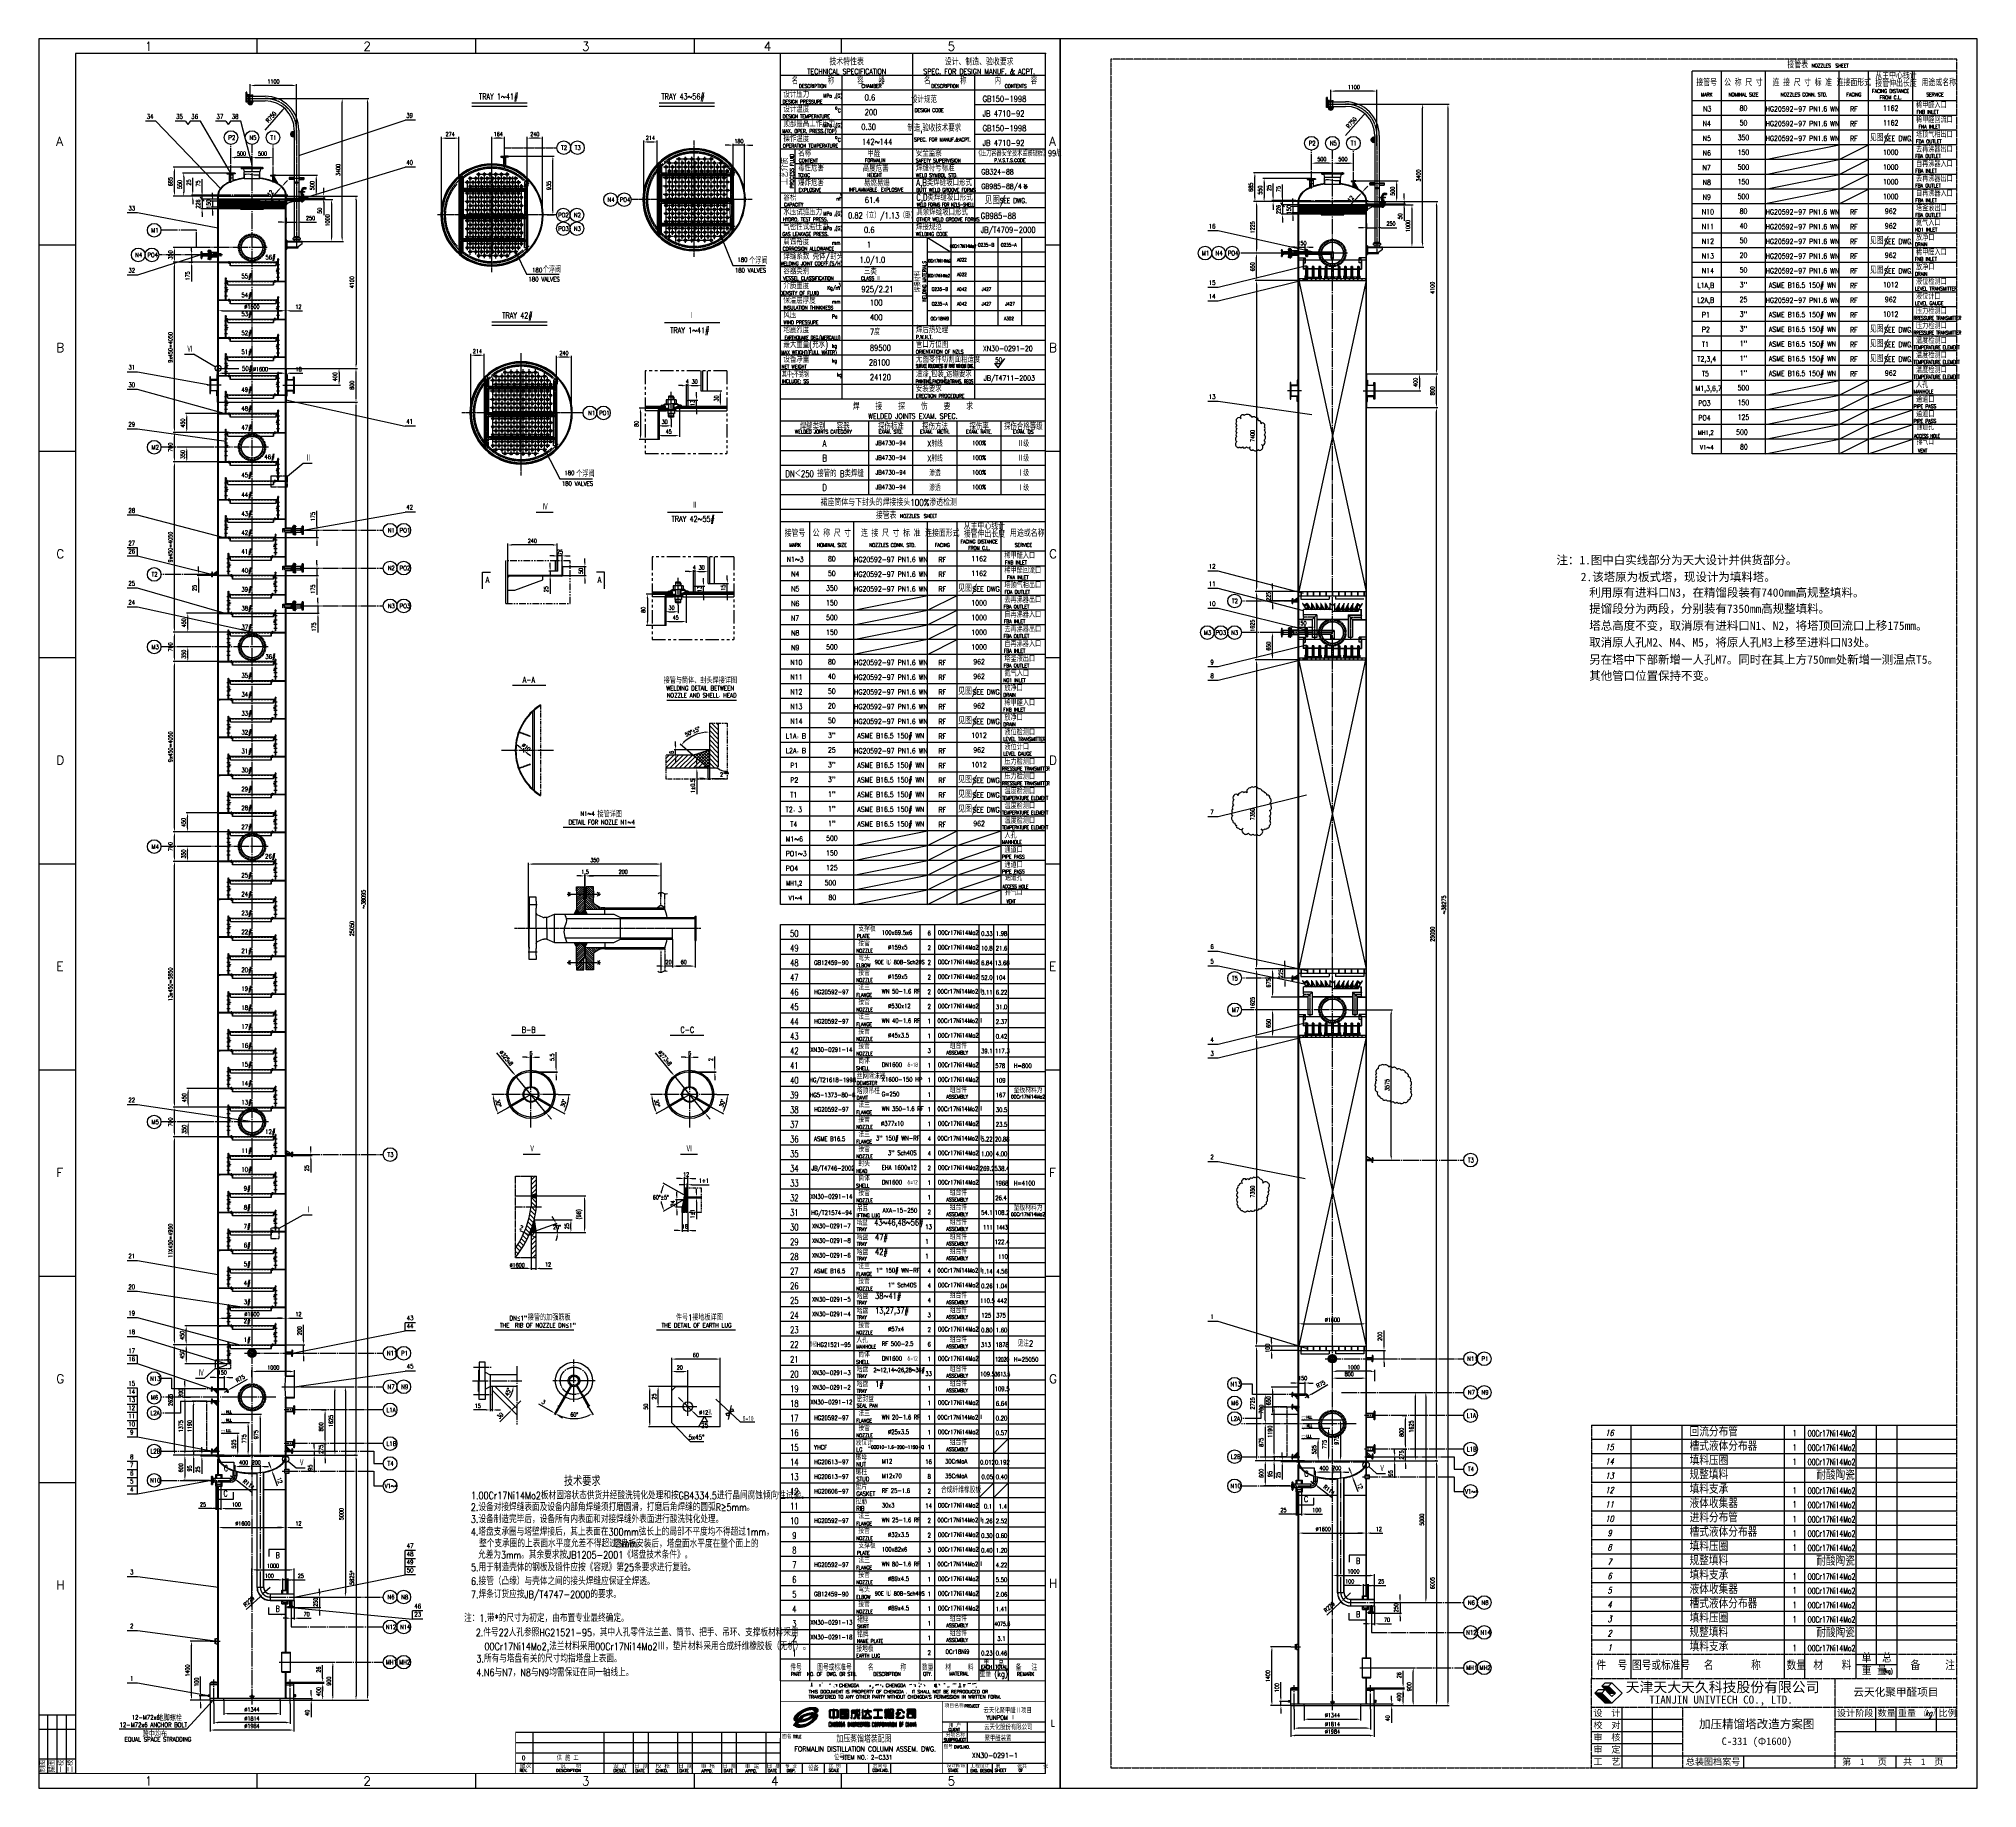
# Model space of a CAD drawing. Extents: x 16825 to 205982, y -10874 to 68273.
# Drawn here: x 159879 to 205982, y 26658 to 68273 of the extents above; entities outside this region: 1.
import ezdxf
from ezdxf.enums import TextEntityAlignment as Align

# ---------------------------------------------------------------- set-up
doc = ezdxf.new("R2010")
doc.units = 0
doc.header["$LTSCALE"] = 5
doc.header["$MEASUREMENT"] = 0
for name, pattern in [('CENTER', [18, 15, -1, 1, -1]), ('DASHED', [0.75, 0.5, -0.25]), ('DIVIDE', [20, 15, -1, 1, -1, 1, -1]), ('PHANTOM', [63.5, 31.75, -6.35, 6.35, -6.35, 6.35, -6.35]), ('PHANTOM2', [1.25, 0.625, -0.125, 0.125, -0.125, 0.125, -0.125])]:
    doc.linetypes.add(name, pattern=pattern)
doc.layers.get('0').update_dxf_attribs({"color": 4, "linetype": 'DIVIDE'})
doc.layers.get('DEFPOINTS').update_dxf_attribs({"linetype": 'CONTINUOUS'})
for name, color, linetype in [('1', 3, 'CONTINUOUS'), ('2', 2, 'CONTINUOUS'), ('4', 2, 'CONTINUOUS'), ('ASHADE', 7, 'CONTINUOUS'), ('CEN', 6, 'CENTER'), ('DIM', 1, 'CONTINUOUS'), ('DIV', 5, 'PHANTOM2'), ('HAT', 8, 'CONTINUOUS'), ('HID', 5, 'DASHED'), ('LTEXT', 6, 'CONTINUOUS'), ('PHANTOM', 4, 'PHANTOM'), ('SIZE', 3, 'CONTINUOUS'), ('TEXT', 6, 'CONTINUOUS'), ('THICK', 2, 'CONTINUOUS'), ('THIN', 1, 'CONTINUOUS'), ('THINK', 2, 'CONTINUOUS'), ('THK', 2, 'CONTINUOUS'), ('THN', 4, 'CONTINUOUS'), ('TK', 3, 'CONTINUOUS'), ('TXT', 3, 'CONTINUOUS'), ('TXT_E', 7, 'CONTINUOUS')]:
    doc.layers.add(name, color=color, linetype=linetype)
doc.styles.add('dim', font='romans.shx', dxfattribs={"width": 0.7, "oblique": 15, "bigfont": 'hz5.shx'})
doc.styles.add('HZ', font='simplex', dxfattribs={"bigfont": 'hzdx'})
doc.styles.add('HZ1', font='ROMANS')
doc.styles.add('HZ5', font='romans', dxfattribs={"width": 0.8, "bigfont": 'hz5'})
doc.styles.add('HZFS', font='simplex', dxfattribs={"width": 0.8, "bigfont": 'hzdx'})
doc.styles.add('ROMANC', font='romanc')
doc.styles.add('ROMANS', font='romans')
doc.styles.get("Standard").update_dxf_attribs({"font": 'simplex', "width": 0.75, "bigfont": 'hzdx'})
doc.styles.add('STYLE1', font='txt.shx', dxfattribs={"bigfont": 'hztxt.shx'})
doc.styles.add('宋体', font='SimSun.ttf')
doc.dimstyles.new('DIM3', dxfattribs={"dimscale": 0, "dimtxt": 3, "dimasz": 3, "dimexe": 1, "dimexo": 0, "dimgap": 1.5, "dimtad": 1, "dimdec": 4, "dimdsep": 46, "dimtxsty": 'Standard', "dimcen": 3, "dimclrd": 1, "dimclrt": 3, "dimadec": 0, "dimazin": 0, "dimtfac": 0.75, "dimtdec": 4, "dimtix": 1, "dimtmove": 0, "dimatfit": 0, "dimfxl": 0, "dimtolj": 1, "dimtzin": 0, "dimarcsym": 0})
pattern_1 = [(45, (-664866.8148, -180796.3653), (-1.988737822, 1.988737822), []), (135, (-664866.8148, -180796.3653), (-1.988737822, -1.988737822), [])]
pattern_2 = [(45, (164503.711, 36014.4804), (-2.245064, 2.245064), [])]
pattern_3 = [(135, (165397.0422, 35564.4804), (2.245064, 2.245064), [])]
pattern_4 = [(45, (164503.711, 35114.4804), (-2.245064, 2.245064), [])]
pattern_5 = [(45, (164503.711, 36914.4804), (-2.245064, 2.245064), [])]
pattern_6 = [(135, (165397.0422, 37364.4804), (2.245064, 2.245064), [])]
pattern_7 = [(135, (165397.0422, 36464.4804), (2.245064, 2.245064), [])]
pattern_8 = [(45, (164503.711, 37814.4804), (-2.245064, 2.245064), [])]
pattern_9 = [(135, (165397.0422, 38264.4804), (2.245064, 2.245064), [])]
pattern_10 = [(45, (164503.711, 38714.4804), (-2.245064, 2.245064), [])]
pattern_11 = [(45, (164503.711, 39614.4804), (-2.245064, 2.245064), [])]
pattern_12 = [(135, (165397.0422, 39164.4804), (2.245064, 2.245064), [])]
pattern_13 = [(135, (165397.0422, 41214.4804), (2.245064, 2.245064), [])]
pattern_14 = [(45, (164503.711, 40764.4804), (-2.245064, 2.245064), [])]
pattern_15 = [(135, (165397.0422, 40064.4804), (2.245064, 2.245064), [])]
pattern_16 = [(45, (164503.711, 42564.4804), (-2.245064, 2.245064), [])]
pattern_17 = [(45, (164503.711, 41664.4804), (-2.245064, 2.245064), [])]
pattern_18 = [(135, (165397.0422, 42114.4804), (2.245064, 2.245064), [])]
pattern_19 = [(45, (164503.711, 43464.4804), (-2.245064, 2.245064), [])]
pattern_20 = [(135, (165397.0422, 43014.4804), (2.245064, 2.245064), [])]
pattern_21 = [(135, (165397.0422, 43914.4804), (2.245064, 2.245064), [])]
pattern_22 = [(45, (164503.711, 45264.4804), (-2.245064, 2.245064), [])]
pattern_23 = [(45, (164503.711, 44364.4804), (-2.245064, 2.245064), [])]
pattern_24 = [(135, (165397.0422, 44814.4804), (2.245064, 2.245064), [])]
pattern_25 = [(45, (164503.711, 46164.4804), (-2.245064, 2.245064), [])]
pattern_26 = [(135, (165397.0422, 45714.4804), (2.245064, 2.245064), [])]
pattern_27 = [(135, (165397.0422, 46614.4804), (2.245064, 2.245064), [])]
pattern_28 = [(135, (165397.0422, 47764.4804), (2.245064, 2.245064), [])]
pattern_29 = [(45, (164503.711, 47314.4804), (-2.245064, 2.245064), [])]
pattern_30 = [(45, (164503.711, 49114.4804), (-2.245064, 2.245064), [])]
pattern_31 = [(45, (164503.711, 48214.4804), (-2.245064, 2.245064), [])]
pattern_32 = [(135, (165397.0422, 48664.4804), (2.245064, 2.245064), [])]
pattern_33 = [(45, (164503.711, 50014.4804), (-2.245064, 2.245064), [])]
pattern_34 = [(135, (165397.0422, 50464.4804), (2.245064, 2.245064), [])]
pattern_35 = [(135, (165397.0422, 49564.4804), (2.245064, 2.245064), [])]
pattern_36 = [(45, (164503.711, 50914.4804), (-2.245064, 2.245064), [])]
pattern_37 = [(135, (165397.0422, 51364.4804), (2.245064, 2.245064), [])]
pattern_38 = [(45, (164503.711, 52964.4804), (-2.245064, 2.245064), [])]
pattern_39 = [(135, (165397.0422, 52514.4804), (2.245064, 2.245064), [])]
pattern_40 = [(45, (164503.711, 52064.4804), (-2.245064, 2.245064), [])]
pattern_41 = [(135, (-665196.2, -180565.965), (-25.4558441, -25.4558441), [])]
pattern_42 = [(45, (164503.711, 53864.4804), (-2.245064, 2.245064), [])]
pattern_43 = [(135, (165397.0422, 53414.4804), (2.245064, 2.245064), [])]

# ---------------------------------------------------------------- blocks, each defined once
blk = doc.blocks.new('*D143')
at = {"layer": 'DEFPOINTS', "color": 0}
for p in [(166445, 66851), (165942, 28756), (167697, 28756)]:
    blk.add_point(p, dxfattribs=at)
at = {"layer": 'DIM', "lineweight": -2}
for p, q in [((166445, 66851), (167729, 66851)), ((165942, 28756), (167729, 28756))]:
    blk.add_line(p, q, dxfattribs=at)
at = {"layer": 'DIM', "color": 1, "lineweight": -2}
blk.add_line((167697, 66755), (167697, 28852), dxfattribs=at)
at = {"layer": 'DIM', "color": 1}
for points in [[(167681, 66755), (167713, 66755), (167697, 66851)], [(167681, 28852), (167713, 28852), (167697, 28756)]]:
    blk.add_solid(points, dxfattribs=at)
at = {"layer": 'DIM', "color": 3, "insert": (167601, 47804), "char_height": 96, "attachment_point": 5, "rotation": 90}
blk.add_mtext('\\A1;~38095', dxfattribs=at)
blk = doc.blocks.new('*D110')
at = {"layer": 'DEFPOINTS', "color": 0}
for p in [(167424, 34581), (165942, 28756), (167424, 28756)]:
    blk.add_point(p, dxfattribs=at)
at = {"layer": 'DIM', "lineweight": -2}
for p, q in [((167424, 34581), (167392, 34581)), ((165942, 28756), (167456, 28756))]:
    blk.add_line(p, q, dxfattribs=at)
at = {"layer": 'DIM', "color": 1, "lineweight": -2}
blk.add_line((167424, 34485), (167424, 28852), dxfattribs=at)
at = {"layer": 'DIM', "color": 1}
for points in [[(167408, 34485), (167440, 34485), (167424, 34581)], [(167408, 28852), (167440, 28852), (167424, 28756)]]:
    blk.add_solid(points, dxfattribs=at)
at = {"layer": 'DIM', "color": 3, "insert": (167328, 31669), "char_height": 96, "attachment_point": 5, "rotation": 90}
blk.add_mtext('\\A1;5825*', dxfattribs=at)
blk = doc.blocks.new('*D171')
at = {"layer": 'DEFPOINTS', "color": 0}
for p in [(164290, 34581), (163354, 33981), (163937, 33981)]:
    blk.add_point(p, dxfattribs=at)
at = {"layer": 'DIM', "lineweight": -2}
for p, q in [((164290, 34581), (163322, 34581)), ((163937, 33981), (163322, 33981))]:
    blk.add_line(p, q, dxfattribs=at)
at = {"layer": 'DIM', "color": 1, "lineweight": -2}
blk.add_line((163354, 34485), (163354, 34077), dxfattribs=at)
at = {"layer": 'DIM', "color": 1}
for points in [[(163338, 34485), (163370, 34485), (163354, 34581)], [(163338, 34077), (163370, 34077), (163354, 33981)]]:
    blk.add_solid(points, dxfattribs=at)
at = {"layer": 'DIM', "color": 3, "insert": (163258, 34281), "char_height": 96, "attachment_point": 5, "rotation": 90}
blk.add_mtext('\\A1;600', dxfattribs=at)
blk = doc.blocks.new('*D170')
at = {"layer": 'DEFPOINTS', "color": 0}
for p in [(166538, 36206), (166409, 31206), (167172, 31206)]:
    blk.add_point(p, dxfattribs=at)
at = {"layer": 'DIM', "lineweight": -2}
for p, q in [((166538, 36206), (167204, 36206)), ((166409, 31206), (167204, 31206))]:
    blk.add_line(p, q, dxfattribs=at)
at = {"layer": 'DIM', "color": 1, "lineweight": -2}
blk.add_line((167172, 36110), (167172, 31302), dxfattribs=at)
at = {"layer": 'DIM', "color": 1}
for points in [[(167156, 36110), (167188, 36110), (167172, 36206)], [(167156, 31302), (167188, 31302), (167172, 31206)]]:
    blk.add_solid(points, dxfattribs=at)
at = {"layer": 'DIM', "color": 3, "insert": (167076, 33179), "char_height": 96, "attachment_point": 5, "rotation": 90}
blk.add_mtext('\\A1;5000', dxfattribs=at)
blk = doc.blocks.new('*D156')
at = {"layer": 'DEFPOINTS', "color": 0}
for p in [(163758, 34581), (164222, 34581), (164224, 34556)]:
    blk.add_point(p, dxfattribs=at)
at = {"layer": 'DIM', "lineweight": -2}
for p, q in [((164222, 34581), (163726, 34581)), ((164224, 34556), (163726, 34556))]:
    blk.add_line(p, q, dxfattribs=at)
at = {"layer": 'DIM', "color": 1, "lineweight": -2}
for p, q in [((163758, 34677), (163758, 34773)), ((163758, 34581), (163758, 34556)), ((163758, 34460), (163758, 34134))]:
    blk.add_line(p, q, dxfattribs=at)
at = {"layer": 'DIM', "color": 1}
for points in [[(163742, 34677), (163774, 34677), (163758, 34581)], [(163742, 34460), (163774, 34460), (163758, 34556)]]:
    blk.add_solid(points, dxfattribs=at)
at = {"layer": 'DIM', "color": 3, "insert": (163662, 34240), "char_height": 96, "attachment_point": 5, "rotation": 90}
blk.add_mtext('\\A1;25', dxfattribs=at)
blk = doc.blocks.new('*D155')
at = {"layer": 'DEFPOINTS', "color": 0}
for p in [(165416, 34231), (165420, 34220), (165420, 34220)]:
    blk.add_point(p, dxfattribs=at)
at = {"layer": 'DIM', "color": 1, "lineweight": -2}
for p, q in [((165384, 34322), (165351, 34412)), ((165416, 34231), (165420, 34220)), ((165453, 34129), (165552, 33852))]:
    blk.add_line(p, q, dxfattribs=at)
at = {"layer": 'DIM', "lineweight": -2}
for p, q in [((165416, 34231), (165446, 34242)), ((165420, 34220), (165450, 34231))]:
    blk.add_line(p, q, dxfattribs=at)
at = {"layer": 'DIM', "color": 1}
for points in [[(165399, 34327), (165369, 34316), (165416, 34231)], [(165468, 34135), (165437, 34124), (165420, 34220)]]:
    blk.add_solid(points, dxfattribs=at)
at = {"layer": 'DIM', "color": 3, "insert": (165609, 33978), "char_height": 96, "attachment_point": 5, "rotation": 289.6979}
blk.add_mtext('\\A1;12', dxfattribs=at)
blk = doc.blocks.new('*D162')
at = {"layer": 'DEFPOINTS', "color": 0}
for p in [(165942, 29656), (166873, 29656), (166390, 28756)]:
    blk.add_point(p, dxfattribs=at)
at = {"layer": 'DIM', "lineweight": -2}
for p, q in [((165942, 29656), (166905, 29656)), ((166390, 28756), (166905, 28756))]:
    blk.add_line(p, q, dxfattribs=at)
at = {"layer": 'DIM', "color": 1, "lineweight": -2}
blk.add_line((166873, 28852), (166873, 29560), dxfattribs=at)
at = {"layer": 'DIM', "color": 1}
for points in [[(166857, 29560), (166889, 29560), (166873, 29656)], [(166857, 28852), (166889, 28852), (166873, 28756)]]:
    blk.add_solid(points, dxfattribs=at)
at = {"layer": 'DIM', "color": 3, "insert": (166777, 29206), "char_height": 96, "attachment_point": 5, "rotation": 90}
blk.add_mtext('\\A1;900', dxfattribs=at)
blk = doc.blocks.new('*D161')
at = {"layer": 'DEFPOINTS', "color": 0}
for p in [(163512, 30156), (163958, 30156), (163810, 28756)]:
    blk.add_point(p, dxfattribs=at)
at = {"layer": 'DIM', "lineweight": -2}
for p, q in [((163958, 30156), (163480, 30156)), ((163810, 28756), (163480, 28756))]:
    blk.add_line(p, q, dxfattribs=at)
at = {"layer": 'DIM', "color": 1, "lineweight": -2}
blk.add_line((163512, 28852), (163512, 30060), dxfattribs=at)
at = {"layer": 'DIM', "color": 1}
for points in [[(163496, 30060), (163528, 30060), (163512, 30156)], [(163496, 28852), (163528, 28852), (163512, 28756)]]:
    blk.add_solid(points, dxfattribs=at)
at = {"layer": 'DIM', "color": 3, "insert": (163416, 29456), "char_height": 96, "attachment_point": 5, "rotation": 90}
blk.add_mtext('\\A1;1400', dxfattribs=at)
blk = doc.blocks.new('*D152')
at = {"layer": 'DEFPOINTS', "color": 0}
for p in [(165942, 28796), (165942, 28756), (166359, 28796)]:
    blk.add_point(p, dxfattribs=at)
at = {"layer": 'DIM', "lineweight": -2}
for p, q in [((165942, 28796), (166391, 28796)), ((165942, 28756), (166391, 28756))]:
    blk.add_line(p, q, dxfattribs=at)
at = {"layer": 'DIM', "color": 1, "lineweight": -2}
for p, q in [((166359, 28892), (166359, 28988)), ((166359, 28796), (166359, 28756)), ((166359, 28660), (166359, 28347))]:
    blk.add_line(p, q, dxfattribs=at)
at = {"layer": 'DIM', "color": 1}
for points in [[(166343, 28892), (166375, 28892), (166359, 28796)], [(166343, 28660), (166375, 28660), (166359, 28756)]]:
    blk.add_solid(points, dxfattribs=at)
at = {"layer": 'DIM', "color": 3, "insert": (166263, 28453), "char_height": 96, "attachment_point": 5, "rotation": 90}
blk.add_mtext('\\A1;40', dxfattribs=at)
blk = doc.blocks.new('*D151')
at = {"layer": 'DEFPOINTS', "color": 0}
for p in [(165942, 29156), (166631, 29156), (165942, 28756)]:
    blk.add_point(p, dxfattribs=at)
at = {"layer": 'DIM', "lineweight": -2}
for p, q in [((165942, 29156), (166663, 29156)), ((165942, 28756), (166663, 28756))]:
    blk.add_line(p, q, dxfattribs=at)
at = {"layer": 'DIM', "color": 1, "lineweight": -2}
blk.add_line((166631, 28852), (166631, 29060), dxfattribs=at)
at = {"layer": 'DIM', "color": 1}
for points in [[(166615, 29060), (166647, 29060), (166631, 29156)], [(166615, 28852), (166647, 28852), (166631, 28756)]]:
    blk.add_solid(points, dxfattribs=at)
at = {"layer": 'DIM', "color": 3, "insert": (166535, 28956), "char_height": 96, "attachment_point": 5, "rotation": 90}
blk.add_mtext('\\A1;400', dxfattribs=at)
blk = doc.blocks.new('*D148')
at = {"layer": 'DEFPOINTS', "color": 0}
for p in [(163725, 28856), (163908, 28856), (163958, 28756)]:
    blk.add_point(p, dxfattribs=at)
at = {"layer": 'DIM', "color": 1, "lineweight": -2}
for p, q in [((163725, 28952), (163725, 29316)), ((163725, 28756), (163725, 28856)), ((163725, 28660), (163725, 28564))]:
    blk.add_line(p, q, dxfattribs=at)
at = {"layer": 'DIM', "lineweight": -2}
for p, q in [((163908, 28856), (163693, 28856)), ((163958, 28756), (163693, 28756))]:
    blk.add_line(p, q, dxfattribs=at)
at = {"layer": 'DIM', "color": 1}
for points in [[(163709, 28952), (163741, 28952), (163725, 28856)], [(163709, 28660), (163741, 28660), (163725, 28756)]]:
    blk.add_solid(points, dxfattribs=at)
at = {"layer": 'DIM', "color": 3, "insert": (163629, 29182), "char_height": 96, "attachment_point": 5, "rotation": 90}
blk.add_mtext('\\A1;100', dxfattribs=at)
blk = doc.blocks.new('*D147')
at = {"layer": 'DEFPOINTS', "color": 0}
for p in [(163958, 28756), (165942, 28756), (163958, 28042)]:
    blk.add_point(p, dxfattribs=at)
at = {"layer": 'DIM', "lineweight": -2}
for p, q in [((163958, 28756), (163958, 28010)), ((165942, 28756), (165942, 28010))]:
    blk.add_line(p, q, dxfattribs=at)
at = {"layer": 'DIM', "color": 1, "lineweight": -2}
blk.add_line((165846, 28042), (164054, 28042), dxfattribs=at)
at = {"layer": 'DIM', "color": 1}
for points in [[(164054, 28058), (164054, 28026), (163958, 28042)], [(165846, 28058), (165846, 28026), (165942, 28042)]]:
    blk.add_solid(points, dxfattribs=at)
at = {"layer": 'DIM', "color": 3, "insert": (164950, 28138), "char_height": 96, "attachment_point": 5}
blk.add_mtext('\\A1;%%C1984', dxfattribs=at)
blk = doc.blocks.new('*D82')
at = {"layer": 'DEFPOINTS', "color": 0}
for p in [(164043, 28672), (165857, 28672), (164043, 28219)]:
    blk.add_point(p, dxfattribs=at)
at = {"layer": 'DIM', "lineweight": -2}
for p, q in [((164043, 28672), (164043, 28187)), ((165857, 28672), (165857, 28187))]:
    blk.add_line(p, q, dxfattribs=at)
at = {"layer": 'DIM', "color": 1, "lineweight": -2}
blk.add_line((165761, 28219), (164139, 28219), dxfattribs=at)
at = {"layer": 'DIM', "color": 1}
for points in [[(164139, 28235), (164139, 28203), (164043, 28219)], [(165761, 28235), (165761, 28203), (165857, 28219)]]:
    blk.add_solid(points, dxfattribs=at)
at = {"layer": 'DIM', "color": 3, "insert": (164950, 28315), "char_height": 96, "attachment_point": 5}
blk.add_mtext('\\A1;%%C1814', dxfattribs=at)
blk = doc.blocks.new('*D81')
at = {"layer": 'DEFPOINTS', "color": 0}
for p in [(164278, 28756), (165622, 28756), (165622, 28432)]:
    blk.add_point(p, dxfattribs=at)
at = {"layer": 'DIM', "lineweight": -2}
for p, q in [((164278, 28756), (164278, 28400)), ((165622, 28756), (165622, 28400))]:
    blk.add_line(p, q, dxfattribs=at)
at = {"layer": 'DIM', "color": 1, "lineweight": -2}
blk.add_line((164374, 28432), (165526, 28432), dxfattribs=at)
at = {"layer": 'DIM', "color": 1}
for points in [[(164374, 28448), (164374, 28416), (164278, 28432)], [(165526, 28448), (165526, 28416), (165622, 28432)]]:
    blk.add_solid(points, dxfattribs=at)
at = {"layer": 'DIM', "color": 3, "insert": (164950, 28528), "char_height": 96, "attachment_point": 5}
blk.add_mtext('\\A1;%%C1344', dxfattribs=at)
blk = doc.blocks.new('_DotSmall')
at = {"color": 0, "linetype": 'ByBlock', "const_width": 0.5}
blk.add_lwpolyline([(-0.0625, 0, 1), (0.0625, 0, 1)], format="xyb", close=True, dxfattribs=at)
blk = doc.blocks.new('*D87')
at = {"layer": 'DEFPOINTS', "color": 0}
for p in [(164113, 33894), (164213, 33894), (164213, 33312)]:
    blk.add_point(p, dxfattribs=at)
at = {"layer": 'DIM', "lineweight": -2}
for p, q in [((164113, 33894), (164113, 33280)), ((164213, 33894), (164213, 33280))]:
    blk.add_line(p, q, dxfattribs=at)
at = {"layer": 'DIM', "color": 1, "lineweight": -2}
for p, q in [((164113, 33312), (164017, 33312)), ((164113, 33312), (164213, 33312)), ((164309, 33312), (164713, 33312))]:
    blk.add_line(p, q, dxfattribs=at)
at = {"layer": 'DIM', "color": 1}
blk.add_solid([(164309, 33328), (164309, 33296), (164213, 33312)], dxfattribs=at)
at = {"layer": 'DIM', "color": 1, "lineweight": -2, "xscale": 96, "yscale": 96, "zscale": 96}
blk.add_blockref('_DotSmall', (164113, 33312), dxfattribs=at)
at = {"layer": 'DIM', "color": 3, "insert": (164579, 33408), "char_height": 96, "attachment_point": 5}
blk.add_mtext('\\A1;100', dxfattribs=at)
blk = doc.blocks.new('*D86')
at = {"layer": 'DEFPOINTS', "color": 0}
for p in [(164088, 33891), (164113, 33873), (164088, 33312)]:
    blk.add_point(p, dxfattribs=at)
at = {"layer": 'DIM', "lineweight": -2}
for p, q in [((164088, 33891), (164088, 33280)), ((164113, 33873), (164113, 33280))]:
    blk.add_line(p, q, dxfattribs=at)
at = {"layer": 'DIM', "color": 1, "lineweight": -2}
for p, q in [((163992, 33312), (163679, 33312)), ((164113, 33312), (164088, 33312)), ((164113, 33312), (164209, 33312))]:
    blk.add_line(p, q, dxfattribs=at)
at = {"layer": 'DIM', "color": 1}
blk.add_solid([(163992, 33328), (163992, 33296), (164088, 33312)], dxfattribs=at)
at = {"layer": 'DIM', "color": 3, "insert": (163786, 33408), "char_height": 96, "attachment_point": 5}
blk.add_mtext('\\A1;25', dxfattribs=at)
blk = doc.blocks.new('_None')
blk = doc.blocks.new('*D168')
at = {"layer": 'DEFPOINTS', "color": 0}
for p in [(165787, 31358), (165812, 31614), (165812, 31361)]:
    blk.add_point(p, dxfattribs=at)
at = {"layer": 'DIM', "color": 1, "lineweight": -2}
for p, q in [((165787, 31614), (165691, 31614)), ((165787, 31614), (165812, 31614)), ((165908, 31614), (166217, 31614))]:
    blk.add_line(p, q, dxfattribs=at)
at = {"layer": 'DIM', "lineweight": -2}
for p, q in [((165787, 31358), (165787, 31646)), ((165812, 31361), (165812, 31646))]:
    blk.add_line(p, q, dxfattribs=at)
at = {"layer": 'DIM', "color": 1}
blk.add_solid([(165908, 31630), (165908, 31598), (165812, 31614)], dxfattribs=at)
at = {"layer": 'DIM', "color": 3, "insert": (166111, 31710), "char_height": 96, "attachment_point": 5}
blk.add_mtext('\\A1;25', dxfattribs=at)
blk = doc.blocks.new('*D167')
at = {"layer": 'DEFPOINTS', "color": 0}
for p in [(165687, 31614), (165687, 31358), (165787, 31358)]:
    blk.add_point(p, dxfattribs=at)
at = {"layer": 'DIM', "color": 1, "lineweight": -2}
for p, q in [((165591, 31614), (165228, 31614)), ((165787, 31614), (165687, 31614)), ((165787, 31614), (165883, 31614))]:
    blk.add_line(p, q, dxfattribs=at)
at = {"layer": 'DIM', "lineweight": -2}
for p, q in [((165687, 31358), (165687, 31646)), ((165787, 31358), (165787, 31646))]:
    blk.add_line(p, q, dxfattribs=at)
at = {"layer": 'DIM', "color": 1}
blk.add_solid([(165591, 31630), (165591, 31598), (165687, 31614)], dxfattribs=at)
at = {"layer": 'DIM', "color": 1, "lineweight": -2, "xscale": 96, "yscale": 96, "zscale": 96, "rotation": 180}
blk.add_blockref('_DotSmall', (165787, 31614), dxfattribs=at)
at = {"layer": 'DIM', "color": 3, "insert": (165362, 31710), "char_height": 96, "attachment_point": 5}
blk.add_mtext('\\A1;100', dxfattribs=at)
blk = doc.blocks.new('*D164')
at = {"layer": 'DEFPOINTS', "color": 0}
for p in [(165950, 31853), (164950, 30981), (165950, 31206)]:
    blk.add_point(p, dxfattribs=at)
at = {"layer": 'DIM', "lineweight": -2}
for p, q in [((164950, 30981), (164950, 31885)), ((165950, 31206), (165950, 31885))]:
    blk.add_line(p, q, dxfattribs=at)
at = {"layer": 'DIM', "color": 1, "lineweight": -2}
blk.add_line((165046, 31853), (165854, 31853), dxfattribs=at)
at = {"layer": 'DIM', "color": 1}
for points in [[(165046, 31869), (165046, 31837), (164950, 31853)], [(165854, 31869), (165854, 31837), (165950, 31853)]]:
    blk.add_solid(points, dxfattribs=at)
at = {"layer": 'DIM', "color": 3, "insert": (165450, 31949), "char_height": 96, "attachment_point": 5}
blk.add_mtext('\\A1;1000', dxfattribs=at)
blk = doc.blocks.new('*D19')
at = {"layer": 'DEFPOINTS', "color": 0}
for p in [(165922, 29182), (165996, 29156), (166631, 29182)]:
    blk.add_point(p, dxfattribs=at)
at = {"layer": 'THIN', "color": 1, "lineweight": -2}
for p, q in [((166631, 29278), (166631, 29584)), ((166631, 29156), (166631, 29182)), ((166631, 29060), (166631, 28964))]:
    blk.add_line(p, q, dxfattribs=at)
at = {"layer": 'THIN', "lineweight": -2}
for p, q in [((165922, 29182), (166663, 29182)), ((165996, 29156), (166663, 29156))]:
    blk.add_line(p, q, dxfattribs=at)
at = {"layer": 'THIN', "color": 1}
for points in [[(166615, 29278), (166647, 29278), (166631, 29182)], [(166615, 29060), (166647, 29060), (166631, 29156)]]:
    blk.add_solid(points, dxfattribs=at)
at = {"layer": 'THIN', "color": 3, "insert": (166535, 29479), "char_height": 96, "attachment_point": 5, "rotation": 90}
blk.add_mtext('\\A1;26', dxfattribs=at)
blk = doc.blocks.new('*D163')
at = {"layer": 'DEFPOINTS', "color": 0}
for p in [(165379, 31435), (165211, 31280)]:
    blk.add_point(p, dxfattribs=at)
at = {"layer": 'DIM', "color": 1, "lineweight": -2}
for p, q in [((165379, 31435), (165211, 31280)), ((164814, 30911), (165141, 31214))]:
    blk.add_line(p, q, dxfattribs=at)
at = {"layer": 'DIM', "color": 1}
blk.add_solid([(165130, 31226), (165152, 31203), (165211, 31280)], dxfattribs=at)
at = {"layer": 'DIM', "color": 3, "insert": (164877, 31101), "char_height": 96, "attachment_point": 5, "rotation": 42.8517}
blk.add_mtext('\\A1;R229', dxfattribs=at)
blk = doc.blocks.new('*D166')
at = {"layer": 'DEFPOINTS', "color": 0}
for p in [(165880, 30956), (165950, 31127), (165880, 30702)]:
    blk.add_point(p, dxfattribs=at)
at = {"layer": 'DIM', "lineweight": -2}
for p, q in [((165880, 30956), (165880, 30670)), ((165950, 31127), (165950, 30670))]:
    blk.add_line(p, q, dxfattribs=at)
at = {"layer": 'DIM', "color": 1, "lineweight": -2}
for p, q in [((165784, 30702), (165688, 30702)), ((165880, 30702), (165950, 30702)), ((166046, 30702), (166355, 30702))]:
    blk.add_line(p, q, dxfattribs=at)
at = {"layer": 'DIM', "color": 1}
for points in [[(165784, 30718), (165784, 30686), (165880, 30702)], [(166046, 30718), (166046, 30686), (165950, 30702)]]:
    blk.add_solid(points, dxfattribs=at)
at = {"layer": 'DIM', "color": 3, "insert": (166249, 30798), "char_height": 96, "attachment_point": 5}
blk.add_mtext('\\A1;70', dxfattribs=at)
blk = doc.blocks.new('*D165')
at = {"layer": 'DEFPOINTS', "color": 0}
for p in [(165880, 30956), (166019, 31206), (166559, 30956)]:
    blk.add_point(p, dxfattribs=at)
at = {"layer": 'DIM', "color": 1, "lineweight": -2}
for p, q in [((166559, 31302), (166559, 31398)), ((166559, 31206), (166559, 30956)), ((166559, 30860), (166559, 30764))]:
    blk.add_line(p, q, dxfattribs=at)
at = {"layer": 'DIM', "lineweight": -2}
for p, q in [((165880, 30956), (166591, 30956)), ((166019, 31206), (166591, 31206))]:
    blk.add_line(p, q, dxfattribs=at)
at = {"layer": 'DIM', "color": 1}
for points in [[(166543, 31302), (166575, 31302), (166559, 31206)], [(166543, 30860), (166575, 30860), (166559, 30956)]]:
    blk.add_solid(points, dxfattribs=at)
at = {"layer": 'DIM', "color": 3, "insert": (166463, 31081), "char_height": 96, "attachment_point": 5, "rotation": 90}
blk.add_mtext('\\A1;250', dxfattribs=at)
blk = doc.blocks.new('*D149')
at = {"layer": 'DEFPOINTS', "color": 0}
for p in [(164150, 32777), (165750, 32870), (165750, 32860)]:
    blk.add_point(p, dxfattribs=at)
at = {"layer": 'DIM', "lineweight": -2}
for p, q in [((164150, 32777), (164150, 32892)), ((165750, 32870), (165750, 32828))]:
    blk.add_line(p, q, dxfattribs=at)
at = {"layer": 'DIM', "color": 1, "lineweight": -2}
blk.add_line((164246, 32860), (165654, 32860), dxfattribs=at)
at = {"layer": 'DIM', "color": 1}
for points in [[(164246, 32876), (164246, 32844), (164150, 32860)], [(165654, 32876), (165654, 32844), (165750, 32860)]]:
    blk.add_solid(points, dxfattribs=at)
at = {"layer": 'DIM', "color": 3, "insert": (164733, 32956), "char_height": 96, "attachment_point": 5}
blk.add_mtext('\\A1;%%C1600', dxfattribs=at)
blk = doc.blocks.new('*D145')
at = {"layer": 'DEFPOINTS', "color": 0}
for p in [(164436, 34095), (164527, 34026)]:
    blk.add_point(p, dxfattribs=at)
at = {"layer": 'DIM', "color": 1, "lineweight": -2}
for p, q in [((164436, 34095), (164527, 34026)), ((164603, 33968), (164941, 33710))]:
    blk.add_line(p, q, dxfattribs=at)
at = {"layer": 'DIM', "color": 1}
blk.add_solid([(164613, 33981), (164593, 33955), (164527, 34026)], dxfattribs=at)
at = {"layer": 'DIM', "color": 3, "insert": (164869, 33886), "char_height": 96, "attachment_point": 5, "rotation": 322.6034}
blk.add_mtext('\\A1;R114', dxfattribs=at)
blk = doc.blocks.new('*D150')
at = {"layer": 'DEFPOINTS', "color": 0}
for p in [(165750, 32860), (165762, 32860), (165762, 32859)]:
    blk.add_point(p, dxfattribs=at)
at = {"layer": 'DIM', "color": 1, "lineweight": -2}
for p, q in [((165654, 32860), (165558, 32860)), ((165750, 32860), (165762, 32860)), ((165858, 32860), (166153, 32860))]:
    blk.add_line(p, q, dxfattribs=at)
at = {"layer": 'DIM', "lineweight": -2}
for p, q in [((165750, 32860), (165750, 32892)), ((165762, 32859), (165762, 32892))]:
    blk.add_line(p, q, dxfattribs=at)
at = {"layer": 'DIM', "color": 1}
for points in [[(165654, 32876), (165654, 32844), (165750, 32860)], [(165858, 32876), (165858, 32844), (165762, 32860)]]:
    blk.add_solid(points, dxfattribs=at)
at = {"layer": 'DIM', "color": 3, "insert": (166054, 32956), "char_height": 96, "attachment_point": 5}
blk.add_mtext('\\A1;12', dxfattribs=at)
blk = doc.blocks.new('*D55')
at = {"layer": 'DEFPOINTS', "color": 0}
for p in [(172864, 48360), (172864, 47815), (172878, 47815)]:
    blk.add_point(p, dxfattribs=at)
at = {"layer": 'THIN', "color": 1, "lineweight": -2}
for p, q in [((172768, 48360), (172672, 48360)), ((172878, 48360), (172864, 48360)), ((172974, 48360), (173070, 48360))]:
    blk.add_line(p, q, dxfattribs=at)
at = {"layer": 'THIN', "lineweight": -2}
for p, q in [((172864, 47815), (172864, 48392)), ((172878, 47815), (172878, 48392))]:
    blk.add_line(p, q, dxfattribs=at)
at = {"layer": 'THIN', "color": 1}
for points in [[(172768, 48376), (172768, 48344), (172864, 48360)], [(172974, 48376), (172974, 48344), (172878, 48360)]]:
    blk.add_solid(points, dxfattribs=at)
at = {"layer": 'THIN', "color": 3, "insert": (172871, 48456), "char_height": 96, "attachment_point": 5}
blk.add_mtext('\\A1;1.5', dxfattribs=at)
blk = doc.blocks.new('*D54')
at = {"layer": 'DEFPOINTS', "color": 0}
for p in [(171528, 48640), (174678, 48139), (171528, 47344)]:
    blk.add_point(p, dxfattribs=at)
at = {"layer": 'THIN', "lineweight": -2}
for p, q in [((171528, 47344), (171528, 48672)), ((174678, 48139), (174678, 48672))]:
    blk.add_line(p, q, dxfattribs=at)
at = {"layer": 'THIN', "color": 1, "lineweight": -2}
blk.add_line((174582, 48640), (171624, 48640), dxfattribs=at)
at = {"layer": 'THIN', "color": 1}
for points in [[(171624, 48656), (171624, 48624), (171528, 48640)], [(174582, 48656), (174582, 48624), (174678, 48640)]]:
    blk.add_solid(points, dxfattribs=at)
at = {"layer": 'THIN', "color": 3, "insert": (173103, 48736), "char_height": 96, "attachment_point": 5}
blk.add_mtext('\\A1;350', dxfattribs=at)
blk = doc.blocks.new('*D53')
at = {"layer": 'DEFPOINTS', "color": 0}
for p in [(172878, 48360), (172878, 47815), (174678, 47855)]:
    blk.add_point(p, dxfattribs=at)
at = {"layer": 'THIN', "lineweight": -2}
for p, q in [((172878, 47815), (172878, 48392)), ((174678, 47855), (174678, 48392))]:
    blk.add_line(p, q, dxfattribs=at)
at = {"layer": 'THIN', "color": 1, "lineweight": -2}
blk.add_line((174582, 48360), (172974, 48360), dxfattribs=at)
at = {"layer": 'THIN', "color": 1}
for points in [[(172974, 48376), (172974, 48344), (172878, 48360)], [(174582, 48376), (174582, 48344), (174678, 48360)]]:
    blk.add_solid(points, dxfattribs=at)
at = {"layer": 'THIN', "color": 3, "insert": (173778, 48456), "char_height": 96, "attachment_point": 5}
blk.add_mtext('\\A1;200', dxfattribs=at)
blk = doc.blocks.new('*D29')
at = {"layer": 'DEFPOINTS', "color": 0}
for p in [(175946, 55315), (176043, 55114), (176255, 55315)]:
    blk.add_point(p, dxfattribs=at)
at = {"layer": 'DIM', "color": 1, "lineweight": -2}
for p, q in [((176255, 55411), (176255, 55507)), ((176255, 55114), (176255, 55315)), ((176255, 55018), (176255, 54922))]:
    blk.add_line(p, q, dxfattribs=at)
at = {"layer": 'DIM', "lineweight": -2}
for p, q in [((175946, 55315), (176287, 55315)), ((176043, 55114), (176287, 55114))]:
    blk.add_line(p, q, dxfattribs=at)
at = {"layer": 'DIM', "color": 1}
for points in [[(176239, 55411), (176271, 55411), (176255, 55315)], [(176239, 55018), (176271, 55018), (176255, 55114)]]:
    blk.add_solid(points, dxfattribs=at)
at = {"layer": 'DIM', "color": 3, "insert": (176159, 55214), "char_height": 96, "attachment_point": 5, "rotation": 90}
blk.add_mtext('\\A1;15', dxfattribs=at)
blk = doc.blocks.new('*D27')
at = {"layer": 'DEFPOINTS', "color": 0}
for p in [(175800, 55598), (175800, 55467), (175489, 55319)]:
    blk.add_point(p, dxfattribs=at)
at = {"layer": 'DIM', "lineweight": -2}
for p, q in [((175489, 55319), (175489, 55630)), ((175800, 55467), (175800, 55630))]:
    blk.add_line(p, q, dxfattribs=at)
at = {"layer": 'DIM', "color": 1, "lineweight": -2}
blk.add_line((175585, 55598), (175704, 55598), dxfattribs=at)
at = {"layer": 'DIM', "color": 1}
for points in [[(175585, 55614), (175585, 55582), (175489, 55598)], [(175704, 55614), (175704, 55582), (175800, 55598)]]:
    blk.add_solid(points, dxfattribs=at)
at = {"layer": 'DIM', "color": 3, "insert": (175644, 55694), "char_height": 96, "attachment_point": 5}
blk.add_mtext('\\A1;30', dxfattribs=at)
blk = doc.blocks.new('*D26')
at = {"layer": 'DEFPOINTS', "color": 0}
for p in [(175447, 55598), (175447, 55249), (175489, 55249)]:
    blk.add_point(p, dxfattribs=at)
at = {"layer": 'DIM', "color": 1, "lineweight": -2}
for p, q in [((175351, 55598), (175255, 55598)), ((175489, 55598), (175447, 55598)), ((175585, 55598), (175681, 55598))]:
    blk.add_line(p, q, dxfattribs=at)
at = {"layer": 'DIM', "lineweight": -2}
for p, q in [((175447, 55249), (175447, 55630)), ((175489, 55249), (175489, 55630))]:
    blk.add_line(p, q, dxfattribs=at)
at = {"layer": 'DIM', "color": 1}
for points in [[(175351, 55614), (175351, 55582), (175447, 55598)], [(175585, 55614), (175585, 55582), (175489, 55598)]]:
    blk.add_solid(points, dxfattribs=at)
at = {"layer": 'DIM', "color": 3, "insert": (175468, 55694), "char_height": 96, "attachment_point": 5}
blk.add_mtext('\\A1;4', dxfattribs=at)
blk = doc.blocks.new('*D38')
at = {"layer": 'DEFPOINTS', "color": 0}
for p in [(165768, 59631), (167424, 59631), (165762, 34581)]:
    blk.add_point(p, dxfattribs=at)
at = {"layer": 'DIM', "lineweight": -2}
for p, q in [((165768, 59631), (167456, 59631)), ((165762, 34581), (167456, 34581))]:
    blk.add_line(p, q, dxfattribs=at)
at = {"layer": 'DIM', "color": 1, "lineweight": -2}
blk.add_line((167424, 34677), (167424, 59535), dxfattribs=at)
at = {"layer": 'DIM', "color": 1}
for points in [[(167408, 59535), (167440, 59535), (167424, 59631)], [(167408, 34677), (167440, 34677), (167424, 34581)]]:
    blk.add_solid(points, dxfattribs=at)
at = {"layer": 'DIM', "color": 3, "insert": (167328, 47106), "char_height": 96, "attachment_point": 5, "rotation": 90}
blk.add_mtext('\\A1;25050', dxfattribs=at)
blk = doc.blocks.new('*D146')
at = {"layer": 'DEFPOINTS', "color": 0}
for p in [(163677, 55506), (163990, 55531), (164150, 55506)]:
    blk.add_point(p, dxfattribs=at)
at = {"layer": 'DIM', "lineweight": -2}
for p, q in [((163990, 55531), (163645, 55531)), ((164150, 55506), (163645, 55506))]:
    blk.add_line(p, q, dxfattribs=at)
at = {"layer": 'DIM', "color": 1, "lineweight": -2}
for p, q in [((163677, 55627), (163677, 55723)), ((163677, 55531), (163677, 55506)), ((163677, 55410), (163677, 55102))]:
    blk.add_line(p, q, dxfattribs=at)
at = {"layer": 'DIM', "color": 1}
for points in [[(163661, 55627), (163693, 55627), (163677, 55531)], [(163661, 55410), (163693, 55410), (163677, 55506)]]:
    blk.add_solid(points, dxfattribs=at)
at = {"layer": 'DIM', "color": 3, "insert": (163581, 55208), "char_height": 96, "attachment_point": 5, "rotation": 90}
blk.add_mtext('\\A1;25', dxfattribs=at)
blk = doc.blocks.new('*D112')
at = {"layer": 'DEFPOINTS', "color": 0}
for p in [(165371, 55506), (166199, 55681), (166496, 55681)]:
    blk.add_point(p, dxfattribs=at)
at = {"layer": 'DIM', "color": 1, "lineweight": -2}
for p, q in [((166496, 55777), (166496, 55873)), ((166496, 55681), (166496, 55506)), ((166496, 55410), (166496, 55047))]:
    blk.add_line(p, q, dxfattribs=at)
at = {"layer": 'DIM', "lineweight": -2}
for p, q in [((165371, 55506), (166528, 55506)), ((166199, 55681), (166528, 55681))]:
    blk.add_line(p, q, dxfattribs=at)
at = {"layer": 'DIM', "color": 1}
for points in [[(166480, 55777), (166512, 55777), (166496, 55681)], [(166480, 55410), (166512, 55410), (166496, 55506)]]:
    blk.add_solid(points, dxfattribs=at)
at = {"layer": 'DIM', "color": 3, "insert": (166400, 55181), "char_height": 96, "attachment_point": 5, "rotation": 90}
blk.add_mtext('\\A1;175', dxfattribs=at)
blk = doc.blocks.new('*D104')
at = {"layer": 'DEFPOINTS', "color": 0}
for p in [(163106, 58206), (164239, 58206), (163235, 54156)]:
    blk.add_point(p, dxfattribs=at)
at = {"layer": 'DIM', "lineweight": -2}
for p, q in [((164239, 58206), (163074, 58206)), ((163235, 54156), (163074, 54156))]:
    blk.add_line(p, q, dxfattribs=at)
at = {"layer": 'DIM', "color": 1, "lineweight": -2}
blk.add_line((163106, 54252), (163106, 58110), dxfattribs=at)
at = {"layer": 'DIM', "color": 1}
for points in [[(163090, 58110), (163122, 58110), (163106, 58206)], [(163090, 54252), (163122, 54252), (163106, 54156)]]:
    blk.add_solid(points, dxfattribs=at)
at = {"layer": 'DIM', "color": 3, "insert": (163010, 56181), "char_height": 96, "attachment_point": 5, "rotation": 90}
blk.add_mtext('\\A1;9x450=4050', dxfattribs=at)
blk = doc.blocks.new('*D78')
at = {"layer": 'DEFPOINTS', "color": 0}
for p in [(172280, 55506), (172346, 55716), (172867, 55716)]:
    blk.add_point(p, dxfattribs=at)
at = {"layer": 'DIM', "color": 1, "lineweight": -2}
for p, q in [((172867, 55812), (172867, 55908)), ((172867, 55506), (172867, 55716)), ((172867, 55410), (172867, 55314))]:
    blk.add_line(p, q, dxfattribs=at)
at = {"layer": 'DIM', "lineweight": -2}
for p, q in [((172280, 55506), (172899, 55506)), ((172346, 55716), (172899, 55716))]:
    blk.add_line(p, q, dxfattribs=at)
at = {"layer": 'DIM', "color": 1}
for points in [[(172851, 55812), (172883, 55812), (172867, 55716)], [(172851, 55410), (172883, 55410), (172867, 55506)]]:
    blk.add_solid(points, dxfattribs=at)
at = {"layer": 'DIM', "color": 3, "insert": (172771, 55611), "char_height": 96, "attachment_point": 5, "rotation": 90}
blk.add_mtext('\\A1;50', dxfattribs=at)
blk = doc.blocks.new('*D77')
at = {"layer": 'DEFPOINTS', "color": 0}
for p in [(172041, 55611), (172163, 55506), (172207, 55611)]:
    blk.add_point(p, dxfattribs=at)
at = {"layer": 'DIM', "color": 1, "lineweight": -2}
for p, q in [((172041, 55707), (172041, 55803)), ((172041, 55611), (172041, 55506)), ((172041, 55410), (172041, 55073))]:
    blk.add_line(p, q, dxfattribs=at)
at = {"layer": 'DIM', "lineweight": -2}
for p, q in [((172207, 55611), (172009, 55611)), ((172163, 55506), (172009, 55506))]:
    blk.add_line(p, q, dxfattribs=at)
at = {"layer": 'DIM', "color": 1}
for points in [[(172025, 55707), (172057, 55707), (172041, 55611)], [(172025, 55410), (172057, 55410), (172041, 55506)]]:
    blk.add_solid(points, dxfattribs=at)
at = {"layer": 'DIM', "color": 3, "insert": (171945, 55179), "char_height": 96, "attachment_point": 5, "rotation": 90}
blk.add_mtext('\\A1;25', dxfattribs=at)
blk = doc.blocks.new('*D96')
at = {"layer": 'DEFPOINTS', "color": 0}
for p in [(163106, 48706), (164283, 48706), (163313, 42856)]:
    blk.add_point(p, dxfattribs=at)
at = {"layer": 'DIM', "lineweight": -2}
for p, q in [((164283, 48706), (163074, 48706)), ((163313, 42856), (163074, 42856))]:
    blk.add_line(p, q, dxfattribs=at)
at = {"layer": 'DIM', "color": 1, "lineweight": -2}
blk.add_line((163106, 42952), (163106, 48610), dxfattribs=at)
at = {"layer": 'DIM', "color": 1}
for points in [[(163090, 48610), (163122, 48610), (163106, 48706)], [(163090, 42952), (163122, 42952), (163106, 42856)]]:
    blk.add_solid(points, dxfattribs=at)
at = {"layer": 'DIM', "color": 3, "insert": (163010, 45781), "char_height": 96, "attachment_point": 5, "rotation": 90}
blk.add_mtext('\\A1;13x450=5850', dxfattribs=at)
blk = doc.blocks.new('*D91')
at = {"layer": 'DEFPOINTS', "color": 0}
for p in [(163106, 42156), (164263, 42156), (163691, 37206)]:
    blk.add_point(p, dxfattribs=at)
at = {"layer": 'DIM', "lineweight": -2}
for p, q in [((164263, 42156), (163074, 42156)), ((163691, 37206), (163074, 37206))]:
    blk.add_line(p, q, dxfattribs=at)
at = {"layer": 'DIM', "color": 1, "lineweight": -2}
blk.add_line((163106, 37302), (163106, 42060), dxfattribs=at)
at = {"layer": 'DIM', "color": 1}
for points in [[(163090, 42060), (163122, 42060), (163106, 42156)], [(163090, 37302), (163122, 37302), (163106, 37206)]]:
    blk.add_solid(points, dxfattribs=at)
at = {"layer": 'DIM', "color": 3, "insert": (163010, 39681), "char_height": 96, "attachment_point": 5, "rotation": 90}
blk.add_mtext('\\A1;11X450=4950', dxfattribs=at)
blk = doc.blocks.new('*D92')
at = {"layer": 'DEFPOINTS', "color": 0}
for p in [(163386, 37656), (164160, 37656), (163855, 37206)]:
    blk.add_point(p, dxfattribs=at)
at = {"layer": 'DIM', "lineweight": -2}
for p, q in [((164160, 37656), (163354, 37656)), ((163855, 37206), (163354, 37206))]:
    blk.add_line(p, q, dxfattribs=at)
at = {"layer": 'DIM', "color": 1, "lineweight": -2}
blk.add_line((163386, 37302), (163386, 37560), dxfattribs=at)
at = {"layer": 'DIM', "color": 1}
for points in [[(163370, 37560), (163402, 37560), (163386, 37656)], [(163370, 37302), (163402, 37302), (163386, 37206)]]:
    blk.add_solid(points, dxfattribs=at)
at = {"layer": 'DIM', "color": 3, "insert": (163290, 37431), "char_height": 96, "attachment_point": 5, "rotation": 90}
blk.add_mtext('\\A1;450', dxfattribs=at)
blk = doc.blocks.new('*D90')
at = {"layer": 'DEFPOINTS', "color": 0}
for p in [(164247, 37206), (163386, 36756), (164283, 36756)]:
    blk.add_point(p, dxfattribs=at)
at = {"layer": 'DIM', "lineweight": -2}
for p, q in [((164247, 37206), (163354, 37206)), ((164283, 36756), (163354, 36756))]:
    blk.add_line(p, q, dxfattribs=at)
at = {"layer": 'DIM', "color": 1, "lineweight": -2}
blk.add_line((163386, 37110), (163386, 36852), dxfattribs=at)
at = {"layer": 'DIM', "color": 1}
for points in [[(163370, 37110), (163402, 37110), (163386, 37206)], [(163370, 36852), (163402, 36852), (163386, 36756)]]:
    blk.add_solid(points, dxfattribs=at)
at = {"layer": 'DIM', "color": 3, "insert": (163290, 36981), "char_height": 96, "attachment_point": 5, "rotation": 90}
blk.add_mtext('\\A1;450', dxfattribs=at)
blk = doc.blocks.new('*D88')
at = {"layer": 'DEFPOINTS', "color": 0}
for p in [(163106, 37206), (164404, 37206), (163710, 34581)]:
    blk.add_point(p, dxfattribs=at)
at = {"layer": 'DIM', "lineweight": -2}
for p, q in [((164404, 37206), (163074, 37206)), ((163710, 34581), (163074, 34581))]:
    blk.add_line(p, q, dxfattribs=at)
at = {"layer": 'DIM', "color": 1, "lineweight": -2}
blk.add_line((163106, 34677), (163106, 37110), dxfattribs=at)
at = {"layer": 'DIM', "color": 1}
for points in [[(163090, 37110), (163122, 37110), (163106, 37206)], [(163090, 34677), (163122, 34677), (163106, 34581)]]:
    blk.add_solid(points, dxfattribs=at)
at = {"layer": 'DIM', "color": 3, "insert": (163010, 35894), "char_height": 96, "attachment_point": 5, "rotation": 90}
blk.add_mtext('\\A1;2625', dxfattribs=at)
blk = doc.blocks.new('*D85')
at = {"layer": 'DEFPOINTS', "color": 0}
for p in [(164300, 36429), (164150, 36240), (164300, 36156)]:
    blk.add_point(p, dxfattribs=at)
at = {"layer": 'DIM', "color": 1, "lineweight": -2}
for p, q in [((164054, 36429), (163958, 36429)), ((164150, 36429), (164300, 36429)), ((164396, 36429), (164492, 36429))]:
    blk.add_line(p, q, dxfattribs=at)
at = {"layer": 'DIM', "lineweight": -2}
for p, q in [((164150, 36240), (164150, 36461)), ((164300, 36156), (164300, 36461))]:
    blk.add_line(p, q, dxfattribs=at)
at = {"layer": 'DIM', "color": 1}
for points in [[(164054, 36445), (164054, 36413), (164150, 36429)], [(164396, 36445), (164396, 36413), (164300, 36429)]]:
    blk.add_solid(points, dxfattribs=at)
at = {"layer": 'DIM', "color": 3, "insert": (164243, 36545), "char_height": 96, "attachment_point": 5}
blk.add_mtext('\\A1;150', dxfattribs=at)
blk = doc.blocks.new('*D83')
at = {"layer": 'DEFPOINTS', "color": 0}
for p in [(163489, 35956), (163354, 34581), (163812, 34581)]:
    blk.add_point(p, dxfattribs=at)
at = {"layer": 'DIM', "lineweight": -2}
for p, q in [((163489, 35956), (163322, 35956)), ((163812, 34581), (163322, 34581))]:
    blk.add_line(p, q, dxfattribs=at)
at = {"layer": 'DIM', "color": 1, "lineweight": -2}
blk.add_line((163354, 35860), (163354, 34677), dxfattribs=at)
at = {"layer": 'DIM', "color": 1}
for points in [[(163338, 35860), (163370, 35860), (163354, 35956)], [(163338, 34677), (163370, 34677), (163354, 34581)]]:
    blk.add_solid(points, dxfattribs=at)
at = {"layer": 'DIM', "color": 3, "insert": (163258, 35269), "char_height": 96, "attachment_point": 5, "rotation": 90}
blk.add_mtext('\\A1;1375', dxfattribs=at)
blk = doc.blocks.new('*D173')
at = {"layer": 'DEFPOINTS', "color": 0}
for p in [(163563, 35866), (163869, 35866), (163756, 34676)]:
    blk.add_point(p, dxfattribs=at)
at = {"layer": 'DIM', "lineweight": -2}
for p, q in [((163869, 35866), (163531, 35866)), ((163756, 34676), (163531, 34676))]:
    blk.add_line(p, q, dxfattribs=at)
at = {"layer": 'DIM', "color": 1, "lineweight": -2}
blk.add_line((163563, 34772), (163563, 35770), dxfattribs=at)
at = {"layer": 'DIM', "color": 1}
for points in [[(163547, 35770), (163579, 35770), (163563, 35866)], [(163547, 34772), (163579, 34772), (163563, 34676)]]:
    blk.add_solid(points, dxfattribs=at)
at = {"layer": 'DIM', "color": 3, "insert": (163467, 35271), "char_height": 96, "attachment_point": 5, "rotation": 90}
blk.add_mtext('\\A1;1190', dxfattribs=at)
blk = doc.blocks.new('*D172')
at = {"layer": 'DEFPOINTS', "color": 0}
for p in [(163563, 34676), (163812, 34581), (163869, 34676)]:
    blk.add_point(p, dxfattribs=at)
at = {"layer": 'DIM', "lineweight": -2}
for p, q in [((163869, 34676), (163531, 34676)), ((163812, 34581), (163531, 34581))]:
    blk.add_line(p, q, dxfattribs=at)
at = {"layer": 'DIM', "color": 1, "lineweight": -2}
for p, q in [((163563, 34772), (163563, 34868)), ((163563, 34676), (163563, 34581)), ((163563, 34485), (163563, 34159))]:
    blk.add_line(p, q, dxfattribs=at)
at = {"layer": 'DIM', "color": 1}
for points in [[(163547, 34772), (163579, 34772), (163563, 34676)], [(163547, 34485), (163579, 34485), (163563, 34581)]]:
    blk.add_solid(points, dxfattribs=at)
at = {"layer": 'DIM', "color": 3, "insert": (163467, 34265), "char_height": 96, "attachment_point": 5, "rotation": 90}
blk.add_mtext('\\A1;95', dxfattribs=at)
blk = doc.blocks.new('*D84')
at = {"layer": 'DEFPOINTS', "color": 0}
for p in [(163354, 36156), (163533, 36156), (163489, 35956)]:
    blk.add_point(p, dxfattribs=at)
at = {"layer": 'DIM', "lineweight": -2}
for p, q in [((163533, 36156), (163322, 36156)), ((163489, 35956), (163322, 35956))]:
    blk.add_line(p, q, dxfattribs=at)
at = {"layer": 'DIM', "color": 1, "lineweight": -2}
for p, q in [((163354, 36252), (163354, 36348)), ((163354, 35956), (163354, 36156)), ((163354, 35860), (163354, 35764))]:
    blk.add_line(p, q, dxfattribs=at)
at = {"layer": 'DIM', "color": 1}
for points in [[(163338, 36252), (163370, 36252), (163354, 36156)], [(163338, 35860), (163370, 35860), (163354, 35956)]]:
    blk.add_solid(points, dxfattribs=at)
at = {"layer": 'DIM', "color": 3, "insert": (163258, 36056), "char_height": 96, "attachment_point": 5, "rotation": 90}
blk.add_mtext('\\A1;200', dxfattribs=at)
blk = doc.blocks.new('*D158')
at = {"layer": 'DEFPOINTS', "color": 0}
for p in [(166168, 36206), (166923, 36206), (166342, 34581)]:
    blk.add_point(p, dxfattribs=at)
at = {"layer": 'DIM', "lineweight": -2}
for p, q in [((166168, 36206), (166955, 36206)), ((166342, 34581), (166955, 34581))]:
    blk.add_line(p, q, dxfattribs=at)
at = {"layer": 'DIM', "color": 1, "lineweight": -2}
blk.add_line((166923, 34677), (166923, 36110), dxfattribs=at)
at = {"layer": 'DIM', "color": 1}
for points in [[(166907, 36110), (166939, 36110), (166923, 36206)], [(166907, 34677), (166939, 34677), (166923, 34581)]]:
    blk.add_solid(points, dxfattribs=at)
at = {"layer": 'DIM', "color": 3, "insert": (166827, 35394), "char_height": 96, "attachment_point": 5, "rotation": 90}
blk.add_mtext('\\A1;1625', dxfattribs=at)
blk = doc.blocks.new('*D22')
at = {"layer": 'DEFPOINTS', "color": 0}
for p in [(164504, 35556), (165005, 34581), (165144, 34581)]:
    blk.add_point(p, dxfattribs=at)
at = {"layer": 'THIN', "lineweight": -2}
for p, q in [((164504, 35556), (165176, 35556)), ((165005, 34581), (165176, 34581))]:
    blk.add_line(p, q, dxfattribs=at)
at = {"layer": 'THIN', "color": 1, "lineweight": -2}
blk.add_line((165144, 35460), (165144, 34677), dxfattribs=at)
at = {"layer": 'THIN', "color": 1}
for points in [[(165128, 35460), (165160, 35460), (165144, 35556)], [(165128, 34677), (165160, 34677), (165144, 34581)]]:
    blk.add_solid(points, dxfattribs=at)
at = {"layer": 'THIN', "color": 3, "insert": (165048, 35069), "char_height": 96, "attachment_point": 5, "rotation": 90}
blk.add_mtext('\\A1;975', dxfattribs=at)
blk = doc.blocks.new('*D160')
at = {"layer": 'DEFPOINTS', "color": 0}
for p in [(166606, 35656), (166689, 35656), (166624, 34856)]:
    blk.add_point(p, dxfattribs=at)
at = {"layer": 'DIM', "lineweight": -2}
for p, q in [((166606, 35656), (166721, 35656)), ((166624, 34856), (166721, 34856))]:
    blk.add_line(p, q, dxfattribs=at)
at = {"layer": 'DIM', "color": 1, "lineweight": -2}
blk.add_line((166689, 34952), (166689, 35560), dxfattribs=at)
at = {"layer": 'DIM', "color": 1}
for points in [[(166673, 35560), (166705, 35560), (166689, 35656)], [(166673, 34952), (166705, 34952), (166689, 34856)]]:
    blk.add_solid(points, dxfattribs=at)
at = {"layer": 'DIM', "color": 3, "insert": (166593, 35256), "char_height": 96, "attachment_point": 5, "rotation": 90}
blk.add_mtext('\\A1;800', dxfattribs=at)
blk = doc.blocks.new('*D21')
at = {"layer": 'DEFPOINTS', "color": 0}
for p in [(164507, 35356), (164713, 34581), (164857, 34581)]:
    blk.add_point(p, dxfattribs=at)
at = {"layer": 'THIN', "lineweight": -2}
for p, q in [((164507, 35356), (164889, 35356)), ((164713, 34581), (164889, 34581))]:
    blk.add_line(p, q, dxfattribs=at)
at = {"layer": 'THIN', "color": 1, "lineweight": -2}
blk.add_line((164857, 35260), (164857, 34677), dxfattribs=at)
at = {"layer": 'THIN', "color": 1}
for points in [[(164841, 35260), (164873, 35260), (164857, 35356)], [(164841, 34677), (164873, 34677), (164857, 34581)]]:
    blk.add_solid(points, dxfattribs=at)
at = {"layer": 'THIN', "color": 3, "insert": (164761, 34969), "char_height": 96, "attachment_point": 5, "rotation": 90}
blk.add_mtext('\\A1;775', dxfattribs=at)
blk = doc.blocks.new('*D20')
at = {"layer": 'DEFPOINTS', "color": 0}
for p in [(164503, 35106), (164612, 35106), (164547, 34581)]:
    blk.add_point(p, dxfattribs=at)
at = {"layer": 'THIN', "lineweight": -2}
for p, q in [((164503, 35106), (164644, 35106)), ((164547, 34581), (164644, 34581))]:
    blk.add_line(p, q, dxfattribs=at)
at = {"layer": 'THIN', "color": 1, "lineweight": -2}
blk.add_line((164612, 34677), (164612, 35010), dxfattribs=at)
at = {"layer": 'THIN', "color": 1}
for points in [[(164596, 35010), (164628, 35010), (164612, 35106)], [(164596, 34677), (164628, 34677), (164612, 34581)]]:
    blk.add_solid(points, dxfattribs=at)
at = {"layer": 'THIN', "color": 3, "insert": (164516, 34844), "char_height": 96, "attachment_point": 5, "rotation": 90}
blk.add_mtext('\\A1;525', dxfattribs=at)
blk = doc.blocks.new('*D144')
at = {"layer": 'DEFPOINTS', "color": 0}
for p in [(164550, 34310), (164550, 34230), (164950, 34469)]:
    blk.add_point(p, dxfattribs=at)
at = {"layer": 'DIM', "lineweight": -2}
for p, q in [((164550, 34230), (164550, 34342)), ((164950, 34469), (164950, 34278))]:
    blk.add_line(p, q, dxfattribs=at)
at = {"layer": 'DIM', "color": 1, "lineweight": -2}
blk.add_line((164854, 34310), (164646, 34310), dxfattribs=at)
at = {"layer": 'DIM', "color": 1}
for points in [[(164646, 34326), (164646, 34294), (164550, 34310)], [(164854, 34326), (164854, 34294), (164950, 34310)]]:
    blk.add_solid(points, dxfattribs=at)
at = {"layer": 'DIM', "color": 3, "insert": (164750, 34406), "char_height": 96, "attachment_point": 5}
blk.add_mtext('\\A1;400', dxfattribs=at)
blk = doc.blocks.new('*D169')
at = {"layer": 'DEFPOINTS', "color": 0}
for p in [(164950, 34310), (164950, 34237), (165150, 34189)]:
    blk.add_point(p, dxfattribs=at)
at = {"layer": 'DIM', "color": 1, "lineweight": -2}
for p, q in [((164854, 34310), (164758, 34310)), ((165150, 34310), (164950, 34310)), ((165246, 34310), (165342, 34310))]:
    blk.add_line(p, q, dxfattribs=at)
at = {"layer": 'DIM', "lineweight": -2}
for p, q in [((164950, 34237), (164950, 34342)), ((165150, 34189), (165150, 34342))]:
    blk.add_line(p, q, dxfattribs=at)
at = {"layer": 'DIM', "color": 1}
for points in [[(164854, 34326), (164854, 34294), (164950, 34310)], [(165246, 34326), (165246, 34294), (165150, 34310)]]:
    blk.add_solid(points, dxfattribs=at)
at = {"layer": 'DIM', "color": 3, "insert": (165050, 34406), "char_height": 96, "attachment_point": 5}
blk.add_mtext('\\A1;200', dxfattribs=at)
blk = doc.blocks.new('*D159')
at = {"layer": 'DEFPOINTS', "color": 0}
for p in [(166625, 34581), (166689, 34856), (166689, 34856)]:
    blk.add_point(p, dxfattribs=at)
at = {"layer": 'DIM', "color": 1, "lineweight": -2}
for p, q in [((166689, 34952), (166689, 35048)), ((166689, 34581), (166689, 34856)), ((166689, 34485), (166689, 34389))]:
    blk.add_line(p, q, dxfattribs=at)
at = {"layer": 'DIM', "lineweight": -2}
for p, q in [((166625, 34581), (166721, 34581)), ((166689, 34856), (166657, 34856))]:
    blk.add_line(p, q, dxfattribs=at)
at = {"layer": 'DIM', "color": 1}
for points in [[(166673, 34952), (166705, 34952), (166689, 34856)], [(166673, 34485), (166705, 34485), (166689, 34581)]]:
    blk.add_solid(points, dxfattribs=at)
at = {"layer": 'DIM', "color": 3, "insert": (166593, 34719), "char_height": 96, "attachment_point": 5, "rotation": 90}
blk.add_mtext('\\A1;275', dxfattribs=at)
blk = doc.blocks.new('*D157')
at = {"layer": 'DEFPOINTS', "color": 0}
for p in [(166036, 34581), (166058, 34676), (166430, 34676)]:
    blk.add_point(p, dxfattribs=at)
at = {"layer": 'DIM', "lineweight": -2}
for p, q in [((166036, 34581), (166462, 34581)), ((166058, 34676), (166462, 34676))]:
    blk.add_line(p, q, dxfattribs=at)
at = {"layer": 'DIM', "color": 1, "lineweight": -2}
for p, q in [((166430, 34772), (166430, 34868)), ((166430, 34676), (166430, 34581)), ((166430, 34485), (166430, 34177))]:
    blk.add_line(p, q, dxfattribs=at)
at = {"layer": 'DIM', "color": 1}
for points in [[(166414, 34772), (166446, 34772), (166430, 34676)], [(166414, 34485), (166446, 34485), (166430, 34581)]]:
    blk.add_solid(points, dxfattribs=at)
at = {"layer": 'DIM', "color": 3, "insert": (166334, 34283), "char_height": 96, "attachment_point": 5, "rotation": 90}
blk.add_mtext('\\A1;95', dxfattribs=at)
blk = doc.blocks.new('*D114')
at = {"layer": 'DEFPOINTS', "color": 0}
for p in [(164950, 36569), (164950, 36438), (165962, 36342)]:
    blk.add_point(p, dxfattribs=at)
at = {"layer": 'DIM', "lineweight": -2}
for p, q in [((164950, 36438), (164950, 36601)), ((165962, 36342), (165962, 36601))]:
    blk.add_line(p, q, dxfattribs=at)
at = {"layer": 'DIM', "color": 1, "lineweight": -2}
blk.add_line((165866, 36569), (165046, 36569), dxfattribs=at)
at = {"layer": 'DIM', "color": 1}
for points in [[(165046, 36585), (165046, 36553), (164950, 36569)], [(165866, 36585), (165866, 36553), (165962, 36569)]]:
    blk.add_solid(points, dxfattribs=at)
at = {"layer": 'DIM', "color": 3, "insert": (165456, 36665), "char_height": 96, "attachment_point": 5}
blk.add_mtext('\\A1;1000', dxfattribs=at)
blk = doc.blocks.new('*D113')
at = {"layer": 'DEFPOINTS', "color": 0}
for p in [(164300, 36081), (164365, 36119)]:
    blk.add_point(p, dxfattribs=at)
at = {"layer": 'DIM', "color": 1, "lineweight": -2}
for p, q in [((164300, 36081), (164365, 36119)), ((164449, 36166), (164845, 36392))]:
    blk.add_line(p, q, dxfattribs=at)
at = {"layer": 'DIM', "color": 1}
blk.add_solid([(164441, 36180), (164457, 36152), (164365, 36119)], dxfattribs=at)
at = {"layer": 'DIM', "color": 3, "insert": (164673, 36405), "char_height": 96, "attachment_point": 5, "rotation": 29.7444}
blk.add_mtext('\\A1;R75', dxfattribs=at)
blk = doc.blocks.new('*D153')
at = {"layer": 'DEFPOINTS', "color": 0}
for p in [(165750, 37848), (165750, 37837), (164150, 37754)]:
    blk.add_point(p, dxfattribs=at)
at = {"layer": 'DIM', "lineweight": -2}
for p, q in [((164150, 37754), (164150, 37869)), ((165750, 37848), (165750, 37805))]:
    blk.add_line(p, q, dxfattribs=at)
at = {"layer": 'DIM', "color": 1, "lineweight": -2}
blk.add_line((164246, 37837), (165654, 37837), dxfattribs=at)
at = {"layer": 'DIM', "color": 1}
for points in [[(164246, 37853), (164246, 37821), (164150, 37837)], [(165654, 37853), (165654, 37821), (165750, 37837)]]:
    blk.add_solid(points, dxfattribs=at)
at = {"layer": 'DIM', "color": 3, "insert": (164950, 37933), "char_height": 96, "attachment_point": 5}
blk.add_mtext('\\A1;%%C1600', dxfattribs=at)
blk = doc.blocks.new('*D89')
at = {"layer": 'DEFPOINTS', "color": 0}
for p in [(165740, 37206), (165950, 37006), (166178, 37006)]:
    blk.add_point(p, dxfattribs=at)
at = {"layer": 'DIM', "color": 1, "lineweight": -2}
for p, q in [((166178, 37302), (166178, 37680)), ((166178, 37006), (166178, 37206)), ((166178, 36910), (166178, 36814))]:
    blk.add_line(p, q, dxfattribs=at)
at = {"layer": 'DIM', "lineweight": -2}
for p, q in [((165740, 37206), (166210, 37206)), ((165950, 37006), (166210, 37006))]:
    blk.add_line(p, q, dxfattribs=at)
at = {"layer": 'DIM', "color": 1}
for points in [[(166162, 37302), (166194, 37302), (166178, 37206)], [(166162, 36910), (166194, 36910), (166178, 37006)]]:
    blk.add_solid(points, dxfattribs=at)
at = {"layer": 'DIM', "color": 3, "insert": (166082, 37539), "char_height": 96, "attachment_point": 5, "rotation": 90}
blk.add_mtext('\\A1;200', dxfattribs=at)
blk = doc.blocks.new('*D154')
at = {"layer": 'DEFPOINTS', "color": 0}
for p in [(165750, 37837), (165762, 37837), (165762, 37837)]:
    blk.add_point(p, dxfattribs=at)
at = {"layer": 'DIM', "color": 1, "lineweight": -2}
for p, q in [((165654, 37837), (165558, 37837)), ((165750, 37837), (165762, 37837)), ((165858, 37837), (166153, 37837))]:
    blk.add_line(p, q, dxfattribs=at)
at = {"layer": 'DIM', "lineweight": -2}
for p, q in [((165750, 37837), (165750, 37869)), ((165762, 37837), (165762, 37869))]:
    blk.add_line(p, q, dxfattribs=at)
at = {"layer": 'DIM', "color": 1}
for points in [[(165654, 37853), (165654, 37821), (165750, 37837)], [(165858, 37853), (165858, 37821), (165762, 37837)]]:
    blk.add_solid(points, dxfattribs=at)
at = {"layer": 'DIM', "color": 3, "insert": (166054, 37933), "char_height": 96, "attachment_point": 5}
blk.add_mtext('\\A1;12', dxfattribs=at)
blk = doc.blocks.new('*D95')
at = {"layer": 'DEFPOINTS', "color": 0}
for p in [(163434, 43306), (164289, 43306), (163871, 42856)]:
    blk.add_point(p, dxfattribs=at)
at = {"layer": 'DIM', "lineweight": -2}
for p, q in [((164289, 43306), (163402, 43306)), ((163871, 42856), (163402, 42856))]:
    blk.add_line(p, q, dxfattribs=at)
at = {"layer": 'DIM', "color": 1, "lineweight": -2}
blk.add_line((163434, 42952), (163434, 43210), dxfattribs=at)
at = {"layer": 'DIM', "color": 1}
for points in [[(163418, 43210), (163450, 43210), (163434, 43306)], [(163418, 42952), (163450, 42952), (163434, 42856)]]:
    blk.add_solid(points, dxfattribs=at)
at = {"layer": 'DIM', "color": 3, "insert": (163338, 43081), "char_height": 96, "attachment_point": 5, "rotation": 90}
blk.add_mtext('\\A1;450', dxfattribs=at)
blk = doc.blocks.new('*D94')
at = {"layer": 'DEFPOINTS', "color": 0}
for p in [(163106, 42856), (164667, 42856), (163186, 42156)]:
    blk.add_point(p, dxfattribs=at)
at = {"layer": 'DIM', "lineweight": -2}
for p, q in [((164667, 42856), (163074, 42856)), ((163186, 42156), (163074, 42156))]:
    blk.add_line(p, q, dxfattribs=at)
at = {"layer": 'DIM', "color": 1, "lineweight": -2}
blk.add_line((163106, 42252), (163106, 42760), dxfattribs=at)
at = {"layer": 'DIM', "color": 1}
for points in [[(163090, 42760), (163122, 42760), (163106, 42856)], [(163090, 42252), (163122, 42252), (163106, 42156)]]:
    blk.add_solid(points, dxfattribs=at)
at = {"layer": 'DIM', "color": 3, "insert": (163010, 42506), "char_height": 96, "attachment_point": 5, "rotation": 90}
blk.add_mtext('\\A1;700', dxfattribs=at)
blk = doc.blocks.new('*D93')
at = {"layer": 'DEFPOINTS', "color": 0}
for p in [(163434, 42506), (164015, 42506), (163995, 42156)]:
    blk.add_point(p, dxfattribs=at)
at = {"layer": 'DIM', "lineweight": -2}
for p, q in [((164015, 42506), (163402, 42506)), ((163995, 42156), (163402, 42156))]:
    blk.add_line(p, q, dxfattribs=at)
at = {"layer": 'DIM', "color": 1, "lineweight": -2}
blk.add_line((163434, 42252), (163434, 42410), dxfattribs=at)
at = {"layer": 'DIM', "color": 1}
for points in [[(163418, 42410), (163450, 42410), (163434, 42506)], [(163418, 42252), (163450, 42252), (163434, 42156)]]:
    blk.add_solid(points, dxfattribs=at)
at = {"layer": 'DIM', "color": 3, "insert": (163338, 42331), "char_height": 96, "attachment_point": 5, "rotation": 90}
blk.add_mtext('\\A1;350', dxfattribs=at)
blk = doc.blocks.new('*D109')
at = {"layer": 'DEFPOINTS', "color": 0}
for p in [(165740, 41706), (165977, 41731), (166349, 41706)]:
    blk.add_point(p, dxfattribs=at)
at = {"layer": 'DIM', "lineweight": -2}
for p, q in [((165740, 41706), (166381, 41706)), ((165977, 41731), (166381, 41731))]:
    blk.add_line(p, q, dxfattribs=at)
at = {"layer": 'DIM', "color": 1, "lineweight": -2}
for p, q in [((166349, 41827), (166349, 41923)), ((166349, 41731), (166349, 41706)), ((166349, 41610), (166349, 41302))]:
    blk.add_line(p, q, dxfattribs=at)
at = {"layer": 'DIM', "color": 1}
for points in [[(166333, 41827), (166365, 41827), (166349, 41731)], [(166333, 41610), (166365, 41610), (166349, 41706)]]:
    blk.add_solid(points, dxfattribs=at)
at = {"layer": 'DIM', "color": 3, "insert": (166253, 41408), "char_height": 96, "attachment_point": 5, "rotation": 90}
blk.add_mtext('\\A1;25', dxfattribs=at)
blk = doc.blocks.new('*D61')
at = {"layer": 'DEFPOINTS', "color": 0}
for p in [(175234, 35815), (175398, 35654)]:
    blk.add_point(p, dxfattribs=at)
at = {"layer": 'DIM', "color": 1, "lineweight": -2}
for p, q in [((175165, 35883), (175097, 35950)), ((175234, 35815), (175398, 35654)), ((175466, 35586), (175555, 35499)), ((175555, 35499), (175877, 35499))]:
    blk.add_line(p, q, dxfattribs=at)
at = {"layer": 'DIM', "color": 1}
for points in [[(175176, 35894), (175154, 35871), (175234, 35815)], [(175477, 35598), (175455, 35575), (175398, 35654)]]:
    blk.add_solid(points, dxfattribs=at)
at = {"layer": 'DIM', "color": 3, "insert": (175740, 35596), "char_height": 96, "attachment_point": 5}
blk.add_mtext('\\A1;%%c12孔', dxfattribs=at)
blk = doc.blocks.new('*D58')
at = {"layer": 'DEFPOINTS', "color": 0}
for p in [(174932, 36866), (174932, 36077), (176084, 36214)]:
    blk.add_point(p, dxfattribs=at)
at = {"layer": 'DIM', "lineweight": -2}
for p, q in [((174932, 36077), (174932, 36898)), ((176084, 36214), (176084, 36898))]:
    blk.add_line(p, q, dxfattribs=at)
at = {"layer": 'DIM', "color": 1, "lineweight": -2}
blk.add_line((175988, 36866), (175028, 36866), dxfattribs=at)
at = {"layer": 'DIM', "color": 1}
for points in [[(175028, 36882), (175028, 36850), (174932, 36866)], [(175988, 36882), (175988, 36850), (176084, 36866)]]:
    blk.add_solid(points, dxfattribs=at)
at = {"layer": 'DIM', "color": 3, "insert": (175508, 36962), "char_height": 96, "attachment_point": 5}
blk.add_mtext('\\A1;60', dxfattribs=at)
blk = doc.blocks.new('*D63')
at = {"layer": 'DEFPOINTS', "color": 0}
for p in [(172265, 35732), (172397, 35960), (172818, 35960), (172949, 35734), (172456, 35463)]:
    blk.add_point(p, dxfattribs=at)
at = {"layer": 'DIM', "lineweight": -2}
for p, q in [((172265, 35732), (172154, 35539)), ((172949, 35734), (173061, 35539))]:
    blk.add_line(p, q, dxfattribs=at)
at = {"layer": 'DIM', "color": 1, "lineweight": -2}
blk.add_arc((172608, 36325), 876, 246.2857, 293.7143, dxfattribs=at)
at = {"layer": 'DIM', "color": 1}
for points in [[(172248, 35509), (172263, 35538), (172170, 35567)], [(172952, 35538), (172967, 35509), (173045, 35567)]]:
    blk.add_solid(points, dxfattribs=at)
at = {"layer": 'DIM', "color": 3, "insert": (172614, 35545), "char_height": 96, "attachment_point": 5, "rotation": 0.4795}
blk.add_mtext('\\A1;60°', dxfattribs=at)
blk = doc.blocks.new('*D64')
at = {"layer": 'DEFPOINTS', "color": 0}
for p in [(171051, 35743), (171128, 35821), (171132, 35662)]:
    blk.add_point(p, dxfattribs=at)
at = {"layer": 'DIM', "color": 1, "lineweight": -2}
for p, q in [((171064, 35594), (170846, 35376)), ((171210, 35739), (171132, 35662)), ((171277, 35807), (171345, 35875))]:
    blk.add_line(p, q, dxfattribs=at)
at = {"layer": 'DIM', "lineweight": -2}
for p, q in [((171051, 35743), (171155, 35639)), ((171128, 35821), (171232, 35716))]:
    blk.add_line(p, q, dxfattribs=at)
at = {"layer": 'DIM', "color": 1}
for points in [[(171053, 35605), (171076, 35583), (171132, 35662)], [(171266, 35818), (171289, 35796), (171210, 35739)]]:
    blk.add_solid(points, dxfattribs=at)
at = {"layer": 'DIM', "color": 3, "insert": (170853, 35519), "char_height": 96, "attachment_point": 5, "rotation": 45}
blk.add_mtext('\\A1;30', dxfattribs=at)
blk = doc.blocks.new('*D67')
at = {"layer": 'DEFPOINTS', "color": 0}
for p in [(170613, 36211), (170742, 36207), (171105, 35999), (171251, 36211), (171251, 35698)]:
    blk.add_point(p, dxfattribs=at)
at = {"layer": 'DIM', "color": 1, "lineweight": -2}
blk.add_arc((170737, 36211), 424, 327.9984, 347.0016, dxfattribs=at)
at = {"layer": 'DIM', "color": 1}
for points in [[(171110, 35977), (171085, 35996), (171037, 35911)], [(171135, 36118), (171167, 36114), (171162, 36211)]]:
    blk.add_solid(points, dxfattribs=at)
at = {"layer": 'DIM', "color": 3, "insert": (171041, 36086), "char_height": 96, "attachment_point": 5, "rotation": 67.5}
blk.add_mtext('\\A1;45%%D', dxfattribs=at)
blk = doc.blocks.new('*D66')
at = {"layer": 'DEFPOINTS', "color": 0}
for p in [(170613, 36211), (170665, 36129), (170665, 35656)]:
    blk.add_point(p, dxfattribs=at)
at = {"layer": 'DIM', "lineweight": -2}
for p, q in [((170613, 36211), (170613, 35624)), ((170665, 36129), (170665, 35624))]:
    blk.add_line(p, q, dxfattribs=at)
at = {"layer": 'DIM', "color": 1, "lineweight": -2}
for p, q in [((170517, 35656), (170222, 35656)), ((170665, 35656), (170613, 35656)), ((170761, 35656), (170857, 35656))]:
    blk.add_line(p, q, dxfattribs=at)
at = {"layer": 'DIM', "color": 1}
for points in [[(170517, 35672), (170517, 35640), (170613, 35656)], [(170761, 35672), (170761, 35640), (170665, 35656)]]:
    blk.add_solid(points, dxfattribs=at)
at = {"layer": 'DIM', "color": 3, "insert": (170321, 35752), "char_height": 96, "attachment_point": 5}
blk.add_mtext('\\A1;15', dxfattribs=at)
blk = doc.blocks.new('*D65')
at = {"layer": 'DEFPOINTS', "color": 0}
for p in [(172149, 35579), (172293, 35830), (172315, 35817)]:
    blk.add_point(p, dxfattribs=at)
at = {"layer": 'DIM', "color": 1, "lineweight": -2}
for p, q in [((172065, 35627), (171774, 35795)), ((172170, 35567), (172149, 35579)), ((172253, 35519), (172336, 35471))]:
    blk.add_line(p, q, dxfattribs=at)
at = {"layer": 'DIM', "lineweight": -2}
for p, q in [((172293, 35830), (172133, 35551)), ((172315, 35817), (172154, 35539))]:
    blk.add_line(p, q, dxfattribs=at)
at = {"layer": 'DIM', "color": 1}
for points in [[(172073, 35641), (172057, 35613), (172149, 35579)], [(172261, 35532), (172245, 35505), (172170, 35567)]]:
    blk.add_solid(points, dxfattribs=at)
at = {"layer": 'DIM', "color": 3, "insert": (171884, 35843), "char_height": 96, "attachment_point": 5, "rotation": 330}
blk.add_mtext('\\A1;3', dxfattribs=at)
blk = doc.blocks.new('*D60')
at = {"layer": 'DEFPOINTS', "color": 0}
for p in [(174412, 36214), (175316, 36214), (175179, 35254)]:
    blk.add_point(p, dxfattribs=at)
at = {"layer": 'DIM', "lineweight": -2}
for p, q in [((175316, 36214), (174380, 36214)), ((175179, 35254), (174380, 35254))]:
    blk.add_line(p, q, dxfattribs=at)
at = {"layer": 'DIM', "color": 1, "lineweight": -2}
blk.add_line((174412, 35350), (174412, 36118), dxfattribs=at)
at = {"layer": 'DIM', "color": 1}
for points in [[(174396, 36118), (174428, 36118), (174412, 36214)], [(174396, 35350), (174428, 35350), (174412, 35254)]]:
    blk.add_solid(points, dxfattribs=at)
at = {"layer": 'DIM', "color": 3, "insert": (174316, 35734), "char_height": 96, "attachment_point": 5, "rotation": 90}
blk.add_mtext('\\A1;50', dxfattribs=at)
blk = doc.blocks.new('*D62')
at = {"layer": 'DEFPOINTS', "color": 0}
for p in [(175316, 36570), (174932, 36077), (175316, 35954)]:
    blk.add_point(p, dxfattribs=at)
at = {"layer": 'DIM', "lineweight": -2}
for p, q in [((174932, 36077), (174932, 36602)), ((175316, 35954), (175316, 36602))]:
    blk.add_line(p, q, dxfattribs=at)
at = {"layer": 'DIM', "color": 1, "lineweight": -2}
blk.add_line((175028, 36570), (175220, 36570), dxfattribs=at)
at = {"layer": 'DIM', "color": 1}
for points in [[(175028, 36586), (175028, 36554), (174932, 36570)], [(175220, 36586), (175220, 36554), (175316, 36570)]]:
    blk.add_solid(points, dxfattribs=at)
at = {"layer": 'DIM', "color": 3, "insert": (175124, 36666), "char_height": 96, "attachment_point": 5}
blk.add_mtext('\\A1;20', dxfattribs=at)
blk = doc.blocks.new('*D59')
at = {"layer": 'DEFPOINTS', "color": 0}
for p in [(174609, 36214), (175316, 36214), (175096, 35734)]:
    blk.add_point(p, dxfattribs=at)
at = {"layer": 'DIM', "lineweight": -2}
for p, q in [((175316, 36214), (174577, 36214)), ((175096, 35734), (174577, 35734))]:
    blk.add_line(p, q, dxfattribs=at)
at = {"layer": 'DIM', "color": 1, "lineweight": -2}
blk.add_line((174609, 35830), (174609, 36118), dxfattribs=at)
at = {"layer": 'DIM', "color": 1}
for points in [[(174593, 36118), (174625, 36118), (174609, 36214)], [(174593, 35830), (174625, 35830), (174609, 35734)]]:
    blk.add_solid(points, dxfattribs=at)
at = {"layer": 'DIM', "color": 3, "insert": (174513, 35974), "char_height": 96, "attachment_point": 5, "rotation": 90}
blk.add_mtext('\\A1;25', dxfattribs=at)
blk = doc.blocks.new('*D121')
at = {"layer": 'DEFPOINTS', "color": 0, "linetype": 'Continuous'}
for p in [(171588, 39283), (171700, 39283), (171700, 39022)]:
    blk.add_point(p, dxfattribs=at)
at = {"layer": 'DIM', "linetype": 'Continuous', "lineweight": -2}
for p, q in [((171588, 39283), (171588, 38990)), ((171700, 39283), (171700, 38990))]:
    blk.add_line(p, q, dxfattribs=at)
at = {"layer": 'DIM', "color": 1, "linetype": 'Continuous', "lineweight": -2}
for p, q in [((171492, 39022), (171396, 39022)), ((171588, 39022), (171700, 39022)), ((171796, 39022), (172091, 39022))]:
    blk.add_line(p, q, dxfattribs=at)
at = {"layer": 'DIM', "color": 1, "linetype": 'Continuous'}
for points in [[(171492, 39038), (171492, 39006), (171588, 39022)], [(171796, 39038), (171796, 39006), (171700, 39022)]]:
    blk.add_solid(points, dxfattribs=at)
at = {"layer": 'DIM', "color": 3, "linetype": 'Continuous', "insert": (171991, 39118), "char_height": 96, "attachment_point": 5}
blk.add_mtext('\\A1;12', dxfattribs=at)
blk = doc.blocks.new('*D47')
at = {"layer": 'DEFPOINTS', "color": 0}
for p in [(175303, 41014), (175303, 40724), (175313, 40724)]:
    blk.add_point(p, dxfattribs=at)
at = {"layer": 'DIM', "lineweight": -2}
for p, q in [((175303, 40724), (175303, 41046)), ((175313, 40724), (175313, 41046))]:
    blk.add_line(p, q, dxfattribs=at)
at = {"layer": 'DIM', "color": 1, "lineweight": -2}
for p, q in [((175207, 41014), (175111, 41014)), ((175303, 41014), (175313, 41014)), ((175409, 41014), (175826, 41014))]:
    blk.add_line(p, q, dxfattribs=at)
at = {"layer": 'DIM', "color": 1}
for points in [[(175207, 41030), (175207, 40998), (175303, 41014)], [(175409, 41030), (175409, 40998), (175313, 41014)]]:
    blk.add_solid(points, dxfattribs=at)
at = {"layer": 'DIM', "color": 3, "insert": (175698, 41110), "char_height": 96, "attachment_point": 5}
blk.add_mtext('\\A1;1+1', dxfattribs=at)
blk = doc.blocks.new('*D72')
at = {"layer": 'DEFPOINTS', "color": 0}
for p in [(174995, 43604), (175724, 42719)]:
    blk.add_point(p, dxfattribs=at)
at = {"layer": 'DIM', "color": 1, "lineweight": -2}
for p, q in [((174934, 43678), (174547, 44149)), ((175724, 42719), (174995, 43604)), ((175785, 42645), (175846, 42571))]:
    blk.add_line(p, q, dxfattribs=at)
at = {"layer": 'DIM', "color": 1}
for points in [[(174946, 43688), (174922, 43668), (174995, 43604)], [(175797, 42655), (175773, 42635), (175724, 42719)]]:
    blk.add_solid(points, dxfattribs=at)
at = {"layer": 'DIM', "color": 3, "insert": (174771, 44027), "char_height": 96, "attachment_point": 5, "rotation": 309.4614}
blk.add_mtext('\\A1;%%c273x8', dxfattribs=at)
blk = doc.blocks.new('*D71')
at = {"layer": 'DEFPOINTS', "color": 0}
for p in [(174475, 43006), (174711, 43162), (175360, 43162), (176008, 43162), (174798, 42837)]:
    blk.add_point(p, dxfattribs=at)
at = {"layer": 'DIM', "lineweight": -2}
for p, q in [((174711, 43162), (174429, 43162)), ((174798, 42837), (174554, 42696))]:
    blk.add_line(p, q, dxfattribs=at)
at = {"layer": 'DIM', "color": 1, "lineweight": -2}
blk.add_arc((175360, 43162), 898, 186.1249, 203.8751, dxfattribs=at)
at = {"layer": 'DIM', "color": 1}
for points in [[(174450, 43065), (174482, 43067), (174461, 43162)], [(174552, 42805), (174524, 42791), (174581, 42712)]]:
    blk.add_solid(points, dxfattribs=at)
at = {"layer": 'DIM', "color": 3, "insert": (174584, 42954), "char_height": 96, "attachment_point": 5, "rotation": 285}
blk.add_mtext('\\A1;30°', dxfattribs=at)
blk = doc.blocks.new('*D70')
at = {"layer": 'DEFPOINTS', "color": 0}
for p in [(174711, 43162), (175360, 43162), (176008, 43162), (175921, 42837), (176204, 42854)]:
    blk.add_point(p, dxfattribs=at)
at = {"layer": 'DIM', "lineweight": -2}
for p, q in [((176008, 43162), (176290, 43162)), ((175921, 42837), (176165, 42696))]:
    blk.add_line(p, q, dxfattribs=at)
at = {"layer": 'DIM', "color": 1, "lineweight": -2}
blk.add_arc((175360, 43162), 898, 336.1249, 353.8751, dxfattribs=at)
at = {"layer": 'DIM', "color": 1}
for points in [[(176237, 43067), (176269, 43065), (176258, 43162)], [(176195, 42791), (176167, 42805), (176138, 42712)]]:
    blk.add_solid(points, dxfattribs=at)
at = {"layer": 'DIM', "color": 3, "insert": (176135, 42954), "char_height": 96, "attachment_point": 5, "rotation": 75}
blk.add_mtext('\\A1;30°', dxfattribs=at)
blk = doc.blocks.new('*D69')
at = {"layer": 'DEFPOINTS', "color": 0}
for p in [(175359.524724, 43701.2588), (175359.524724, 43692.8588), (175957.99776, 43701.2588)]:
    blk.add_point(p, dxfattribs=at)
at = {"layer": 'DIM', "color": 1, "lineweight": -2}
for p, q in [((175957.99776, 43797.2588), (175957.99776, 44062.0088)), ((175957.99776, 43692.8588), (175957.99776, 43701.2588)), ((175957.99776, 43596.8588), (175957.99776, 43500.8588))]:
    blk.add_line(p, q, dxfattribs=at)
at = {"layer": 'DIM', "lineweight": -2}
for p, q in [((175359.524724, 43701.2588), (175989.99776, 43701.2588)), ((175359.524724, 43692.8588), (175989.99776, 43692.8588))]:
    blk.add_line(p, q, dxfattribs=at)
at = {"layer": 'DIM', "color": 1}
for points in [[(175941.99776, 43797.2588), (175973.99776, 43797.2588), (175957.99776, 43701.2588)], [(175941.99776, 43596.8588), (175973.99776, 43596.8588), (175957.99776, 43692.8588)]]:
    blk.add_solid(points, dxfattribs=at)
at = {"layer": 'DIM', "color": 3, "insert": (175861.99776, 43990.0088), "char_height": 96, "attachment_point": 5, "rotation": 90}
blk.add_mtext('\\A1;2', dxfattribs=at)
blk = doc.blocks.new('*D124')
at = {"layer": 'DEFPOINTS', "color": 0, "linetype": 'Continuous'}
for p in [(171720, 40747), (172392, 39876), (172859, 39876)]:
    blk.add_point(p, dxfattribs=at)
at = {"layer": 'DIM', "linetype": 'Continuous', "lineweight": -2}
for p, q in [((171720, 40747), (172891, 40747)), ((172392, 39876), (172891, 39876))]:
    blk.add_line(p, q, dxfattribs=at)
at = {"layer": 'DIM', "color": 1, "linetype": 'Continuous', "lineweight": -2}
blk.add_line((172859, 40651), (172859, 39972), dxfattribs=at)
at = {"layer": 'DIM', "color": 1, "linetype": 'Continuous'}
for points in [[(172843, 40651), (172875, 40651), (172859, 40747)], [(172843, 39972), (172875, 39972), (172859, 39876)]]:
    blk.add_solid(points, dxfattribs=at)
at = {"layer": 'DIM', "color": 3, "linetype": 'Continuous', "insert": (172738, 40311), "char_height": 96, "attachment_point": 5, "rotation": 90}
blk.add_mtext('\\A1;(98)', dxfattribs=at)
blk = doc.blocks.new('*D123')
at = {"layer": 'DEFPOINTS', "color": 0}
for p in [(171588, 39876), (171588, 39876), (171873, 39978), (172213, 39948), (172649, 39876)]:
    blk.add_point(p, dxfattribs=at)
at = {"layer": 'DIM', "lineweight": -2}
blk.add_line((171873, 39978), (172210, 40098), dxfattribs=at)
at = {"layer": 'DIM', "color": 1, "lineweight": -2}
for start, end in [(28.4337, 37.1968), (0, 19.6705), (342.4737, 351.2369)]:
    blk.add_arc((171588, 39876), 628, start, end, dxfattribs=at)
at = {"layer": 'DIM', "color": 1}
for points in [[(172156, 40182), (172126, 40169), (172180, 40087)], [(172193, 39781), (172225, 39779), (172217, 39876)]]:
    blk.add_solid(points, dxfattribs=at)
at = {"layer": 'DIM', "color": 3, "insert": (172204, 40004), "char_height": 96, "attachment_point": 5}
blk.add_mtext('\\A1;20°', dxfattribs=at)
blk = doc.blocks.new('*D122')
at = {"layer": 'DEFPOINTS', "color": 0, "linetype": 'Continuous'}
for p in [(171663, 40180), (172535, 40180), (171588, 39876)]:
    blk.add_point(p, dxfattribs=at)
at = {"layer": 'DIM', "linetype": 'Continuous', "lineweight": -2}
for p, q in [((171663, 40180), (172567, 40180)), ((171588, 39876), (172567, 39876))]:
    blk.add_line(p, q, dxfattribs=at)
at = {"layer": 'DIM', "color": 1, "linetype": 'Continuous', "lineweight": -2}
blk.add_line((172535, 39972), (172535, 40084), dxfattribs=at)
at = {"layer": 'DIM', "color": 1, "linetype": 'Continuous'}
for points in [[(172519, 40084), (172551, 40084), (172535, 40180)], [(172519, 39972), (172551, 39972), (172535, 39876)]]:
    blk.add_solid(points, dxfattribs=at)
at = {"layer": 'DIM', "color": 3, "linetype": 'Continuous', "insert": (172439, 40028), "char_height": 96, "attachment_point": 5, "rotation": 90}
blk.add_mtext('\\A1;25', dxfattribs=at)
blk = doc.blocks.new('*D50')
at = {"layer": 'DEFPOINTS', "color": 0}
for p in [(174682, 40827), (175214, 40653), (175236, 40763), (175303, 40724), (175303, 40705)]:
    blk.add_point(p, dxfattribs=at)
at = {"layer": 'DIM', "lineweight": -2}
for p, q in [((175236, 40763), (174731, 41054)), ((175214, 40653), (174731, 40374))]:
    blk.add_line(p, q, dxfattribs=at)
at = {"layer": 'DIM', "color": 1, "lineweight": -2}
for start, end in [(158.4992, 171.4772), (188.5228, 201.5008)]:
    blk.add_arc((175320, 40714), 648, start, end, dxfattribs=at)
at = {"layer": 'DIM', "color": 1}
for points in [[(174703, 40959), (174732, 40945), (174759, 41038)], [(174732, 40484), (174703, 40470), (174759, 40390)]]:
    blk.add_solid(points, dxfattribs=at)
at = {"layer": 'DIM', "color": 3, "insert": (174672, 40714), "char_height": 96, "attachment_point": 5}
blk.add_mtext('\\A1;60%%d%%p5%%d', dxfattribs=at)
blk = doc.blocks.new('*D49')
at = {"layer": 'DEFPOINTS', "color": 0}
for p in [(175055, 40653), (175214, 40653), (175179, 40479)]:
    blk.add_point(p, dxfattribs=at)
at = {"layer": 'DIM', "lineweight": -2}
for p, q in [((175214, 40653), (175023, 40653)), ((175179, 40479), (175023, 40479))]:
    blk.add_line(p, q, dxfattribs=at)
at = {"layer": 'DIM', "color": 1, "lineweight": -2}
for p, q in [((175055, 40749), (175055, 40845)), ((175055, 40479), (175055, 40653)), ((175055, 40383), (175055, 40287))]:
    blk.add_line(p, q, dxfattribs=at)
at = {"layer": 'DIM', "color": 1}
for points in [[(175039, 40749), (175071, 40749), (175055, 40653)], [(175039, 40383), (175071, 40383), (175055, 40479)]]:
    blk.add_solid(points, dxfattribs=at)
at = {"layer": 'DIM', "color": 3, "insert": (174959, 40566), "char_height": 96, "attachment_point": 5, "rotation": 90}
blk.add_mtext('\\A1;24', dxfattribs=at)
blk = doc.blocks.new('*D48')
at = {"layer": 'DEFPOINTS', "color": 0}
for p in [(175313, 40724), (175313, 40705), (175521, 40724)]:
    blk.add_point(p, dxfattribs=at)
at = {"layer": 'DIM', "lineweight": -2}
for p, q in [((175313, 40724), (175553, 40724)), ((175313, 40705), (175553, 40705))]:
    blk.add_line(p, q, dxfattribs=at)
at = {"layer": 'DIM', "color": 1, "lineweight": -2}
for p, q in [((175521, 40820), (175521, 40916)), ((175521, 40724), (175521, 40705)), ((175521, 40609), (175521, 40191))]:
    blk.add_line(p, q, dxfattribs=at)
at = {"layer": 'DIM', "color": 1}
for points in [[(175505, 40820), (175537, 40820), (175521, 40724)], [(175505, 40609), (175537, 40609), (175521, 40705)]]:
    blk.add_solid(points, dxfattribs=at)
at = {"layer": 'DIM', "color": 3, "insert": (175425, 40320), "char_height": 96, "attachment_point": 5, "rotation": 90}
blk.add_mtext('\\A1;1%%p1', dxfattribs=at)
blk = doc.blocks.new('*D45')
at = {"layer": 'DEFPOINTS', "color": 0}
for p in [(175179, 40355), (175313, 40355), (175313, 39925)]:
    blk.add_point(p, dxfattribs=at)
at = {"layer": 'DIM', "lineweight": -2}
for p, q in [((175179, 40355), (175179, 39893)), ((175313, 40355), (175313, 39893))]:
    blk.add_line(p, q, dxfattribs=at)
at = {"layer": 'DIM', "color": 1, "lineweight": -2}
for p, q in [((175083, 39925), (174987, 39925)), ((175179, 39925), (175313, 39925)), ((175409, 39925), (175505, 39925))]:
    blk.add_line(p, q, dxfattribs=at)
at = {"layer": 'DIM', "color": 1}
for points in [[(175083, 39941), (175083, 39909), (175179, 39925)], [(175409, 39941), (175409, 39909), (175313, 39925)]]:
    blk.add_solid(points, dxfattribs=at)
at = {"layer": 'DIM', "color": 3, "insert": (175246, 40021), "char_height": 96, "attachment_point": 5}
blk.add_mtext('\\A1;18', dxfattribs=at)
blk = doc.blocks.new('*D46')
at = {"layer": 'DEFPOINTS', "color": 0}
for p in [(175236, 41162), (175236, 40942), (175313, 40942)]:
    blk.add_point(p, dxfattribs=at)
at = {"layer": 'DIM', "color": 1, "lineweight": -2}
for p, q in [((175140, 41162), (175044, 41162)), ((175313, 41162), (175236, 41162)), ((175409, 41162), (175505, 41162))]:
    blk.add_line(p, q, dxfattribs=at)
at = {"layer": 'DIM', "lineweight": -2}
for p, q in [((175236, 40942), (175236, 41194)), ((175313, 40942), (175313, 41194))]:
    blk.add_line(p, q, dxfattribs=at)
at = {"layer": 'DIM', "color": 1}
for points in [[(175140, 41178), (175140, 41146), (175236, 41162)], [(175409, 41178), (175409, 41146), (175313, 41162)]]:
    blk.add_solid(points, dxfattribs=at)
at = {"layer": 'DIM', "color": 3, "insert": (175275, 41258), "char_height": 96, "attachment_point": 5}
blk.add_mtext('\\A1;12', dxfattribs=at)
blk = doc.blocks.new('*D118')
at = {"layer": 'DEFPOINTS', "color": 0}
for p in [(171221, 43604), (171950, 42719)]:
    blk.add_point(p, dxfattribs=at)
at = {"layer": 'DIM', "color": 1, "lineweight": -2}
for p, q in [((171160, 43678), (170773, 44149)), ((171950, 42719), (171221, 43604)), ((172011, 42645), (172072, 42571))]:
    blk.add_line(p, q, dxfattribs=at)
at = {"layer": 'DIM', "color": 1}
for points in [[(171173, 43688), (171148, 43668), (171221, 43604)], [(172024, 42655), (171999, 42635), (171950, 42719)]]:
    blk.add_solid(points, dxfattribs=at)
at = {"layer": 'DIM', "color": 3, "insert": (170998, 44027), "char_height": 96, "attachment_point": 5, "rotation": 309.4614}
blk.add_mtext('\\A1;%%c325x8', dxfattribs=at)
blk = doc.blocks.new('*D117')
at = {"layer": 'DEFPOINTS', "color": 0}
for p in [(170701, 43006), (170937, 43162), (171586, 43162), (172235, 43162), (171024, 42837)]:
    blk.add_point(p, dxfattribs=at)
at = {"layer": 'DIM', "lineweight": -2}
for p, q in [((170937, 43162), (170655, 43162)), ((171024, 42837), (170780, 42696))]:
    blk.add_line(p, q, dxfattribs=at)
at = {"layer": 'DIM', "color": 1, "lineweight": -2}
blk.add_arc((171586, 43162), 898, 186.1249, 203.8751, dxfattribs=at)
at = {"layer": 'DIM', "color": 1}
for points in [[(170676, 43065), (170708, 43067), (170687, 43162)], [(170778, 42805), (170750, 42791), (170808, 42712)]]:
    blk.add_solid(points, dxfattribs=at)
at = {"layer": 'DIM', "color": 3, "insert": (170811, 42954), "char_height": 96, "attachment_point": 5, "rotation": 285}
blk.add_mtext('\\A1;30°', dxfattribs=at)
blk = doc.blocks.new('*D116')
at = {"layer": 'DEFPOINTS', "color": 0}
for p in [(170937, 43162), (171586, 43162), (172235, 43162), (172148, 42837), (172430, 42854)]:
    blk.add_point(p, dxfattribs=at)
at = {"layer": 'DIM', "lineweight": -2}
for p, q in [((172235, 43162), (172516, 43162)), ((172148, 42837), (172392, 42696))]:
    blk.add_line(p, q, dxfattribs=at)
at = {"layer": 'DIM', "color": 1, "lineweight": -2}
blk.add_arc((171586, 43162), 898, 336.1249, 353.8751, dxfattribs=at)
at = {"layer": 'DIM', "color": 1}
for points in [[(172463, 43067), (172495, 43065), (172484, 43162)], [(172422, 42791), (172393, 42805), (172364, 42712)]]:
    blk.add_solid(points, dxfattribs=at)
at = {"layer": 'DIM', "color": 3, "insert": (172361, 42954), "char_height": 96, "attachment_point": 5, "rotation": 75}
blk.add_mtext('\\A1;30°', dxfattribs=at)
blk = doc.blocks.new('*D120')
at = {"layer": 'DEFPOINTS', "color": 0}
for p in [(171586, 43701), (171586, 43693), (172184, 43701)]:
    blk.add_point(p, dxfattribs=at)
at = {"layer": 'DIM', "color": 1, "lineweight": -2}
for p, q in [((172184, 43797), (172184, 44170)), ((172184, 43693), (172184, 43701)), ((172184, 43597), (172184, 43501))]:
    blk.add_line(p, q, dxfattribs=at)
at = {"layer": 'DIM', "lineweight": -2}
for p, q in [((171586, 43701), (172216, 43701)), ((171586, 43693), (172216, 43693))]:
    blk.add_line(p, q, dxfattribs=at)
at = {"layer": 'DIM', "color": 1}
for points in [[(172168, 43797), (172200, 43797), (172184, 43701)], [(172168, 43597), (172200, 43597), (172184, 43693)]]:
    blk.add_solid(points, dxfattribs=at)
at = {"layer": 'DIM', "color": 3, "insert": (172088, 44046), "char_height": 96, "attachment_point": 5, "rotation": 90}
blk.add_mtext('\\A1;5.5', dxfattribs=at)
blk = doc.blocks.new('*D119')
at = {"layer": 'DEFPOINTS', "color": 0}
for p in [(171573, 44045), (171573, 43693), (171598, 43693)]:
    blk.add_point(p, dxfattribs=at)
at = {"layer": 'DIM', "color": 1, "lineweight": -2}
for p, q in [((171477, 44045), (171381, 44045)), ((171598, 44045), (171573, 44045)), ((171694, 44045), (171790, 44045))]:
    blk.add_line(p, q, dxfattribs=at)
at = {"layer": 'DIM', "lineweight": -2}
for p, q in [((171573, 43693), (171573, 44077)), ((171598, 43693), (171598, 44077))]:
    blk.add_line(p, q, dxfattribs=at)
at = {"layer": 'DIM', "color": 1}
for points in [[(171477, 44061), (171477, 44029), (171573, 44045)], [(171694, 44061), (171694, 44029), (171598, 44045)]]:
    blk.add_solid(points, dxfattribs=at)
at = {"layer": 'DIM', "color": 3, "insert": (171586, 44141), "char_height": 96, "attachment_point": 5}
blk.add_mtext('\\A1;6', dxfattribs=at)
blk = doc.blocks.new('*D68')
at = {"layer": 'DEFPOINTS', "color": 0}
for p in [(175347, 44045), (175347, 43693), (175372, 43693)]:
    blk.add_point(p, dxfattribs=at)
at = {"layer": 'DIM', "color": 1, "lineweight": -2}
for p, q in [((175251, 44045), (175155, 44045)), ((175372, 44045), (175347, 44045)), ((175468, 44045), (175564, 44045))]:
    blk.add_line(p, q, dxfattribs=at)
at = {"layer": 'DIM', "lineweight": -2}
for p, q in [((175347, 43693), (175347, 44077)), ((175372, 43693), (175372, 44077))]:
    blk.add_line(p, q, dxfattribs=at)
at = {"layer": 'DIM', "color": 1}
for points in [[(175251, 44061), (175251, 44029), (175347, 44045)], [(175468, 44061), (175468, 44029), (175372, 44045)]]:
    blk.add_solid(points, dxfattribs=at)
at = {"layer": 'DIM', "color": 3, "insert": (175360, 44141), "char_height": 96, "attachment_point": 5}
blk.add_mtext('\\A1;6', dxfattribs=at)
blk = doc.blocks.new('*D100')
at = {"layer": 'DEFPOINTS', "color": 0}
for p in [(163106, 53456), (164178, 53456), (163262, 49406)]:
    blk.add_point(p, dxfattribs=at)
at = {"layer": 'DIM', "lineweight": -2}
for p, q in [((164178, 53456), (163074, 53456)), ((163262, 49406), (163074, 49406))]:
    blk.add_line(p, q, dxfattribs=at)
at = {"layer": 'DIM', "color": 1, "lineweight": -2}
blk.add_line((163106, 49502), (163106, 53360), dxfattribs=at)
at = {"layer": 'DIM', "color": 1}
for points in [[(163090, 53360), (163122, 53360), (163106, 53456)], [(163090, 49502), (163122, 49502), (163106, 49406)]]:
    blk.add_solid(points, dxfattribs=at)
at = {"layer": 'DIM', "color": 3, "insert": (163010, 51431), "char_height": 96, "attachment_point": 5, "rotation": 90}
blk.add_mtext('\\A1;9x450=4050', dxfattribs=at)
blk = doc.blocks.new('*D99')
at = {"layer": 'DEFPOINTS', "color": 0}
for p in [(163418, 49856), (164592, 49856), (163742, 49406)]:
    blk.add_point(p, dxfattribs=at)
at = {"layer": 'DIM', "lineweight": -2}
for p, q in [((164592, 49856), (163386, 49856)), ((163742, 49406), (163386, 49406))]:
    blk.add_line(p, q, dxfattribs=at)
at = {"layer": 'DIM', "color": 1, "lineweight": -2}
blk.add_line((163418, 49502), (163418, 49760), dxfattribs=at)
at = {"layer": 'DIM', "color": 1}
for points in [[(163402, 49760), (163434, 49760), (163418, 49856)], [(163402, 49502), (163434, 49502), (163418, 49406)]]:
    blk.add_solid(points, dxfattribs=at)
at = {"layer": 'DIM', "color": 3, "insert": (163322, 49631), "char_height": 96, "attachment_point": 5, "rotation": 90}
blk.add_mtext('\\A1;450', dxfattribs=at)
blk = doc.blocks.new('*D98')
at = {"layer": 'DEFPOINTS', "color": 0}
for p in [(163106, 49406), (164409, 49406), (163679, 48706)]:
    blk.add_point(p, dxfattribs=at)
at = {"layer": 'DIM', "lineweight": -2}
for p, q in [((164409, 49406), (163074, 49406)), ((163679, 48706), (163074, 48706))]:
    blk.add_line(p, q, dxfattribs=at)
at = {"layer": 'DIM', "color": 1, "lineweight": -2}
blk.add_line((163106, 48802), (163106, 49310), dxfattribs=at)
at = {"layer": 'DIM', "color": 1}
for points in [[(163090, 49310), (163122, 49310), (163106, 49406)], [(163090, 48802), (163122, 48802), (163106, 48706)]]:
    blk.add_solid(points, dxfattribs=at)
at = {"layer": 'DIM', "color": 3, "insert": (163010, 49056), "char_height": 96, "attachment_point": 5, "rotation": 90}
blk.add_mtext('\\A1;700', dxfattribs=at)
blk = doc.blocks.new('*D97')
at = {"layer": 'DEFPOINTS', "color": 0}
for p in [(163418, 49056), (163744, 49056), (163754, 48706)]:
    blk.add_point(p, dxfattribs=at)
at = {"layer": 'DIM', "lineweight": -2}
for p, q in [((163744, 49056), (163386, 49056)), ((163754, 48706), (163386, 48706))]:
    blk.add_line(p, q, dxfattribs=at)
at = {"layer": 'DIM', "color": 1, "lineweight": -2}
blk.add_line((163418, 48802), (163418, 48960), dxfattribs=at)
at = {"layer": 'DIM', "color": 1}
for points in [[(163402, 48960), (163434, 48960), (163418, 49056)], [(163402, 48802), (163434, 48802), (163418, 48706)]]:
    blk.add_solid(points, dxfattribs=at)
at = {"layer": 'DIM', "color": 3, "insert": (163322, 48881), "char_height": 96, "attachment_point": 5, "rotation": 90}
blk.add_mtext('\\A1;350', dxfattribs=at)
blk = doc.blocks.new('*D103')
at = {"layer": 'DEFPOINTS', "color": 0}
for p in [(163423, 54606), (164289, 54606), (163742, 54156)]:
    blk.add_point(p, dxfattribs=at)
at = {"layer": 'DIM', "lineweight": -2}
for p, q in [((164289, 54606), (163391, 54606)), ((163742, 54156), (163391, 54156))]:
    blk.add_line(p, q, dxfattribs=at)
at = {"layer": 'DIM', "color": 1, "lineweight": -2}
blk.add_line((163423, 54252), (163423, 54510), dxfattribs=at)
at = {"layer": 'DIM', "color": 1}
for points in [[(163407, 54510), (163439, 54510), (163423, 54606)], [(163407, 54252), (163439, 54252), (163423, 54156)]]:
    blk.add_solid(points, dxfattribs=at)
at = {"layer": 'DIM', "color": 3, "insert": (163327, 54381), "char_height": 96, "attachment_point": 5, "rotation": 90}
blk.add_mtext('\\A1;450', dxfattribs=at)
blk = doc.blocks.new('*D102')
at = {"layer": 'DEFPOINTS', "color": 0}
for p in [(163106, 54156), (164409, 54156), (163626, 53456)]:
    blk.add_point(p, dxfattribs=at)
at = {"layer": 'DIM', "lineweight": -2}
for p, q in [((164409, 54156), (163074, 54156)), ((163626, 53456), (163074, 53456))]:
    blk.add_line(p, q, dxfattribs=at)
at = {"layer": 'DIM', "color": 1, "lineweight": -2}
blk.add_line((163106, 53552), (163106, 54060), dxfattribs=at)
at = {"layer": 'DIM', "color": 1}
for points in [[(163090, 54060), (163122, 54060), (163106, 54156)], [(163090, 53552), (163122, 53552), (163106, 53456)]]:
    blk.add_solid(points, dxfattribs=at)
at = {"layer": 'DIM', "color": 3, "insert": (163010, 53806), "char_height": 96, "attachment_point": 5, "rotation": 90}
blk.add_mtext('\\A1;700', dxfattribs=at)
blk = doc.blocks.new('*D101')
at = {"layer": 'DEFPOINTS', "color": 0}
for p in [(163423, 53806), (163722, 53806), (163720, 53456)]:
    blk.add_point(p, dxfattribs=at)
at = {"layer": 'DIM', "lineweight": -2}
for p, q in [((163722, 53806), (163391, 53806)), ((163720, 53456), (163391, 53456))]:
    blk.add_line(p, q, dxfattribs=at)
at = {"layer": 'DIM', "color": 1, "lineweight": -2}
blk.add_line((163423, 53552), (163423, 53710), dxfattribs=at)
at = {"layer": 'DIM', "color": 1}
for points in [[(163407, 53710), (163439, 53710), (163423, 53806)], [(163407, 53552), (163439, 53552), (163423, 53456)]]:
    blk.add_solid(points, dxfattribs=at)
at = {"layer": 'DIM', "color": 3, "insert": (163327, 53631), "char_height": 96, "attachment_point": 5, "rotation": 90}
blk.add_mtext('\\A1;350', dxfattribs=at)
blk = doc.blocks.new('*D111')
at = {"layer": 'DEFPOINTS', "color": 0}
for p in [(165491, 54606), (166199, 54781), (166519, 54781)]:
    blk.add_point(p, dxfattribs=at)
at = {"layer": 'DIM', "color": 1, "lineweight": -2}
for p, q in [((166519, 54877), (166519, 54973)), ((166519, 54781), (166519, 54606)), ((166519, 54510), (166519, 54147))]:
    blk.add_line(p, q, dxfattribs=at)
at = {"layer": 'DIM', "lineweight": -2}
for p, q in [((165491, 54606), (166551, 54606)), ((166199, 54781), (166551, 54781))]:
    blk.add_line(p, q, dxfattribs=at)
at = {"layer": 'DIM', "color": 1}
for points in [[(166503, 54877), (166535, 54877), (166519, 54781)], [(166503, 54510), (166535, 54510), (166519, 54606)]]:
    blk.add_solid(points, dxfattribs=at)
at = {"layer": 'DIM', "color": 3, "insert": (166423, 54281), "char_height": 96, "attachment_point": 5, "rotation": 90}
blk.add_mtext('\\A1;175', dxfattribs=at)
blk = doc.blocks.new('*D57')
at = {"layer": 'DEFPOINTS', "color": 0}
for p in [(174768, 46362), (174768, 46214), (174948, 46235)]:
    blk.add_point(p, dxfattribs=at)
at = {"layer": 'DIM', "color": 1, "lineweight": -2}
for p, q in [((174672, 46214), (174576, 46214)), ((174948, 46214), (174768, 46214)), ((175044, 46214), (175140, 46214))]:
    blk.add_line(p, q, dxfattribs=at)
at = {"layer": 'DIM', "lineweight": -2}
for p, q in [((174768, 46362), (174768, 46182)), ((174948, 46235), (174948, 46182))]:
    blk.add_line(p, q, dxfattribs=at)
at = {"layer": 'DIM', "color": 1}
for points in [[(174672, 46230), (174672, 46198), (174768, 46214)], [(175044, 46230), (175044, 46198), (174948, 46214)]]:
    blk.add_solid(points, dxfattribs=at)
at = {"layer": 'DIM', "color": 3, "insert": (174858, 46310), "char_height": 96, "attachment_point": 5}
blk.add_mtext('\\A1;20', dxfattribs=at)
blk = doc.blocks.new('*D56')
at = {"layer": 'DEFPOINTS', "color": 0}
for p in [(174948, 46857), (175488, 46821), (174948, 46214)]:
    blk.add_point(p, dxfattribs=at)
at = {"layer": 'DIM', "lineweight": -2}
for p, q in [((174948, 46857), (174948, 46182)), ((175488, 46821), (175488, 46182))]:
    blk.add_line(p, q, dxfattribs=at)
at = {"layer": 'DIM', "color": 1, "lineweight": -2}
blk.add_line((175392, 46214), (175044, 46214), dxfattribs=at)
at = {"layer": 'DIM', "color": 1}
for points in [[(175044, 46230), (175044, 46198), (174948, 46214)], [(175392, 46230), (175392, 46198), (175488, 46214)]]:
    blk.add_solid(points, dxfattribs=at)
at = {"layer": 'DIM', "color": 3, "insert": (175218, 46310), "char_height": 96, "attachment_point": 5}
blk.add_mtext('\\A1;60', dxfattribs=at)
blk = doc.blocks.new('*D28')
at = {"layer": 'DEFPOINTS', "color": 0}
for p in [(175489, 55249), (175489, 55114), (175688, 55249)]:
    blk.add_point(p, dxfattribs=at)
at = {"layer": 'DIM', "color": 1, "lineweight": -2}
for p, q in [((175688, 55345), (175688, 55441)), ((175688, 55114), (175688, 55249)), ((175688, 55018), (175688, 54922))]:
    blk.add_line(p, q, dxfattribs=at)
at = {"layer": 'DIM', "lineweight": -2}
for p, q in [((175489, 55249), (175720, 55249)), ((175489, 55114), (175720, 55114))]:
    blk.add_line(p, q, dxfattribs=at)
at = {"layer": 'DIM', "color": 1}
for points in [[(175672, 55345), (175704, 55345), (175688, 55249)], [(175672, 55018), (175704, 55018), (175688, 55114)]]:
    blk.add_solid(points, dxfattribs=at)
at = {"layer": 'DIM', "color": 3, "insert": (175592, 55181), "char_height": 96, "attachment_point": 5, "rotation": 90}
blk.add_mtext('\\A1;13', dxfattribs=at)
blk = doc.blocks.new('*D76')
at = {"layer": 'DEFPOINTS', "color": 0}
for p in [(175788, 50920), (175830, 50920), (175830, 50674)]:
    blk.add_point(p, dxfattribs=at)
at = {"layer": 'DIM', "lineweight": -2}
for p, q in [((175788, 50920), (175788, 50642)), ((175830, 50920), (175830, 50642))]:
    blk.add_line(p, q, dxfattribs=at)
at = {"layer": 'DIM', "color": 1, "lineweight": -2}
for p, q in [((175692, 50674), (175596, 50674)), ((175788, 50674), (175830, 50674)), ((175926, 50674), (176190, 50674))]:
    blk.add_line(p, q, dxfattribs=at)
at = {"layer": 'DIM', "color": 1}
for points in [[(175692, 50690), (175692, 50658), (175788, 50674)], [(175926, 50690), (175926, 50658), (175830, 50674)]]:
    blk.add_solid(points, dxfattribs=at)
at = {"layer": 'DIM', "color": 3, "insert": (176118, 50770), "char_height": 96, "attachment_point": 5}
blk.add_mtext('\\A1;2', dxfattribs=at)
blk = doc.blocks.new('*D75')
at = {"layer": 'DEFPOINTS', "color": 0}
for p in [(175530, 50920), (175788, 50941), (175788, 50920)]:
    blk.add_point(p, dxfattribs=at)
at = {"layer": 'DIM', "lineweight": -2}
for p, q in [((175788, 50941), (175498, 50941)), ((175788, 50920), (175498, 50920))]:
    blk.add_line(p, q, dxfattribs=at)
at = {"layer": 'DIM', "color": 1, "lineweight": -2}
for p, q in [((175530, 51037), (175530, 51133)), ((175530, 50941), (175530, 50920)), ((175530, 50824), (175530, 50301))]:
    blk.add_line(p, q, dxfattribs=at)
at = {"layer": 'DIM', "color": 1}
for points in [[(175514, 51037), (175546, 51037), (175530, 50941)], [(175514, 50824), (175546, 50824), (175530, 50920)]]:
    blk.add_solid(points, dxfattribs=at)
at = {"layer": 'DIM', "color": 3, "insert": (175434, 50496), "char_height": 96, "attachment_point": 5, "rotation": 90}
blk.add_mtext('\\A1;1%%p0.5', dxfattribs=at)
blk = doc.blocks.new('*X8')
at = {"color": 0}
for p, q in [((452.9, 665), (466.9, 679)), ((452.9, 670.3), (461.6, 679)), ((452.9, 675.6), (456.3, 679)), ((457.2, 664), (472.2, 679)), ((462.5, 664), (477.5, 679)), ((467.8, 664), (482.8, 679)), ((473.1, 664), (485.9, 676.8)), ((478.4, 664), (488.8, 674.4)), ((483.7, 664), (491.7, 672)), ((489, 664), (494.6, 669.6)), ((494.3, 664), (497.5, 667.2)), ((499.6, 664), (500.1, 664.5))]:
    blk.add_line(p, q, dxfattribs=at)
blk = doc.blocks.new('*D74')
at = {"layer": 'DEFPOINTS', "color": 0}
for p in [(175348, 51638), (175830, 51996), (175437, 51235), (175788, 50941), (175830, 50920)]:
    blk.add_point(p, dxfattribs=at)
at = {"layer": 'DIM', "lineweight": -2}
blk.add_line((175437, 51235), (175134, 51490), dxfattribs=at)
at = {"layer": 'DIM', "color": 1, "lineweight": -2}
blk.add_arc((175830, 50906), 876, 96.2787, 133.7213, dxfattribs=at)
at = {"layer": 'DIM', "color": 1}
for points in [[(175733, 51793), (175735, 51761), (175830, 51782)], [(175235, 51528), (175212, 51550), (175158, 51469)]]:
    blk.add_solid(points, dxfattribs=at)
at = {"layer": 'DIM', "color": 3, "insert": (175427, 51791), "char_height": 96, "attachment_point": 5, "rotation": 24.4451}
blk.add_mtext('\\A1;50%%d%%p5%%d', dxfattribs=at)
blk = doc.blocks.new('*X7')
at = {"color": 0}
for p, q in [((485.9, 676.8), (490.3, 681.2)), ((487.9, 675.2), (495.5, 682.9)), ((502.1, 668.2), (489.4, 680.9)), ((489.8, 673.6), (500.7, 684.6)), ((491.7, 672), (502.1, 682.4)), ((502.1, 671.7), (492, 681.8)), ((502.1, 675.3), (494.7, 682.6)), ((502.1, 678.8), (497.4, 683.5)), ((502.1, 682.3), (500.1, 684.3)), ((484, 678.5), (485.1, 679.5)), ((488.5, 674.7), (484, 679.2)), ((502.1, 664.7), (486.7, 680)), ((493.6, 670.4), (502.1, 678.8)), ((495.5, 668.8), (502.1, 675.3)), ((497.5, 667.2), (502.1, 671.8)), ((499.4, 665.6), (502.1, 668.2)), ((501.4, 664), (502.1, 664.7))]:
    blk.add_line(p, q, dxfattribs=at)
blk = doc.blocks.new('*D73')
at = {"layer": 'DEFPOINTS', "color": 0}
for p in [(175025, 51361), (175437, 51235), (175830, 51361)]:
    blk.add_point(p, dxfattribs=at)
at = {"layer": 'DIM', "lineweight": -2}
for p, q in [((175830, 51361), (174993, 51361)), ((175437, 51235), (174993, 51235))]:
    blk.add_line(p, q, dxfattribs=at)
at = {"layer": 'DIM', "color": 1, "lineweight": -2}
for p, q in [((175025, 51457), (175025, 51553)), ((175025, 51235), (175025, 51361)), ((175025, 51139), (175025, 51043))]:
    blk.add_line(p, q, dxfattribs=at)
at = {"layer": 'DIM', "color": 1}
for points in [[(175009, 51457), (175041, 51457), (175025, 51361)], [(175009, 51139), (175041, 51139), (175025, 51235)]]:
    blk.add_solid(points, dxfattribs=at)
at = {"layer": 'DIM', "color": 3, "insert": (174929, 51298), "char_height": 96, "attachment_point": 5, "rotation": 90}
blk.add_mtext('\\A1;6', dxfattribs=at)
blk = doc.blocks.new('*D115')
at = {"layer": 'DEFPOINTS', "color": 0}
for p in [(171404, 51353), (171421, 51339)]:
    blk.add_point(p, dxfattribs=at)
at = {"layer": 'DIM', "color": 1, "lineweight": -2}
for p, q in [((171328, 51412), (171253, 51471)), ((171421, 51339), (171404, 51353)), ((171497, 51280), (171572, 51220))]:
    blk.add_line(p, q, dxfattribs=at)
at = {"layer": 'DIM', "color": 1}
for points in [[(171338, 51425), (171319, 51400), (171404, 51353)], [(171507, 51292), (171487, 51267), (171421, 51339)]]:
    blk.add_solid(points, dxfattribs=at)
at = {"layer": 'DIM', "color": 3, "insert": (171472, 51421), "char_height": 96, "attachment_point": 5, "rotation": 321.8536}
blk.add_mtext('\\A1;%%c10', dxfattribs=at)
blk = doc.blocks.new('*D25')
at = {"layer": 'DEFPOINTS', "color": 0}
for p in [(175280, 55114), (174773, 54485), (175280, 54410)]:
    blk.add_point(p, dxfattribs=at)
at = {"layer": 'DIM', "lineweight": -2}
for p, q in [((175280, 55114), (175280, 54378)), ((174773, 54485), (174773, 54378))]:
    blk.add_line(p, q, dxfattribs=at)
at = {"layer": 'DIM', "color": 1, "lineweight": -2}
blk.add_line((174869, 54410), (175184, 54410), dxfattribs=at)
at = {"layer": 'DIM', "color": 1}
for points in [[(174869, 54426), (174869, 54394), (174773, 54410)], [(175184, 54426), (175184, 54394), (175280, 54410)]]:
    blk.add_solid(points, dxfattribs=at)
at = {"layer": 'DIM', "color": 3, "insert": (175027, 54506), "char_height": 96, "attachment_point": 5}
blk.add_mtext('\\A1;45', dxfattribs=at)
blk = doc.blocks.new('*D24')
at = {"layer": 'DEFPOINTS', "color": 0}
for p in [(174773, 54758), (175084, 54799), (175084, 54643)]:
    blk.add_point(p, dxfattribs=at)
at = {"layer": 'DIM', "lineweight": -2}
for p, q in [((174773, 54758), (174773, 54611)), ((175084, 54799), (175084, 54611))]:
    blk.add_line(p, q, dxfattribs=at)
at = {"layer": 'DIM', "color": 1, "lineweight": -2}
blk.add_line((174869, 54643), (174988, 54643), dxfattribs=at)
at = {"layer": 'DIM', "color": 1}
for points in [[(174869, 54659), (174869, 54627), (174773, 54643)], [(174988, 54659), (174988, 54627), (175084, 54643)]]:
    blk.add_solid(points, dxfattribs=at)
at = {"layer": 'DIM', "color": 3, "insert": (174929, 54739), "char_height": 96, "attachment_point": 5}
blk.add_mtext('\\A1;30', dxfattribs=at)
blk = doc.blocks.new('*D23')
at = {"layer": 'DEFPOINTS', "color": 0}
for p in [(174747, 55062), (174353, 54316), (174773, 54316)]:
    blk.add_point(p, dxfattribs=at)
at = {"layer": 'DIM', "lineweight": -2}
for p, q in [((174747, 55062), (174321, 55062)), ((174773, 54316), (174321, 54316))]:
    blk.add_line(p, q, dxfattribs=at)
at = {"layer": 'DIM', "color": 1, "lineweight": -2}
blk.add_line((174353, 54966), (174353, 54412), dxfattribs=at)
at = {"layer": 'DIM', "color": 1}
for points in [[(174337, 54966), (174369, 54966), (174353, 55062)], [(174337, 54412), (174369, 54412), (174353, 54316)]]:
    blk.add_solid(points, dxfattribs=at)
at = {"layer": 'DIM', "color": 3, "insert": (174257, 54689), "char_height": 96, "attachment_point": 5, "rotation": 90}
blk.add_mtext('\\A1;80', dxfattribs=at)
blk = doc.blocks.new('*X9')
at = {"color": 0}
for p, q in [((512.1, 702.4), (502.1, 712.4)), ((512.1, 697.1), (502.1, 707.1)), ((512.1, 707.7), (504.5, 715.2)), ((512.1, 713), (509.8, 715.2)), ((512.1, 691.8), (502.1, 701.8)), ((512.1, 686.5), (502.1, 696.5)), ((512.1, 681.2), (502.1, 691.2)), ((512.1, 675.9), (502.1, 685.9)), ((512.1, 670.6), (502.1, 680.6)), ((512, 665.4), (502.1, 675.3)), ((508, 664), (502.1, 670)), ((502.7, 664), (502.1, 664.7))]:
    blk.add_line(p, q, dxfattribs=at)
blk = doc.blocks.new('*D139')
at = {"layer": 'DEFPOINTS', "color": 0}
for p in [(164910, 67160), (164910, 66767), (166010, 65857)]:
    blk.add_point(p, dxfattribs=at)
at = {"layer": 'DIM', "lineweight": -2}
for p, q in [((164910, 66767), (164910, 67192)), ((166010, 65857), (166010, 67192))]:
    blk.add_line(p, q, dxfattribs=at)
at = {"layer": 'DIM', "color": 1, "lineweight": -2}
blk.add_line((165914, 67160), (165006, 67160), dxfattribs=at)
at = {"layer": 'DIM', "color": 1}
for points in [[(165006, 67176), (165006, 67144), (164910, 67160)], [(165914, 67176), (165914, 67144), (166010, 67160)]]:
    blk.add_solid(points, dxfattribs=at)
at = {"layer": 'DIM', "color": 3, "insert": (165460, 67256), "char_height": 96, "attachment_point": 5}
blk.add_mtext('\\A1;1100', dxfattribs=at)
blk = doc.blocks.new('*D138')
at = {"layer": 'DEFPOINTS', "color": 0}
for p in [(165757, 66664), (165260, 66101)]:
    blk.add_point(p, dxfattribs=at)
at = {"layer": 'DIM', "color": 1, "lineweight": -2}
blk.add_line((165260, 66101), (165693, 66592), dxfattribs=at)
at = {"layer": 'DIM', "color": 1}
blk.add_solid([(165681, 66602), (165705, 66581), (165757, 66664)], dxfattribs=at)
at = {"layer": 'DIM', "color": 3, "insert": (165405, 66410), "char_height": 96, "attachment_point": 5, "rotation": 48.5731}
blk.add_mtext('\\A1;R750', dxfattribs=at)
blk = doc.blocks.new('*D137')
at = {"layer": 'DEFPOINTS', "color": 0}
for p in [(164931, 66851), (167095, 66851), (166629, 63451)]:
    blk.add_point(p, dxfattribs=at)
at = {"layer": 'DIM', "lineweight": -2}
for p, q in [((164931, 66851), (167127, 66851)), ((166629, 63451), (167127, 63451))]:
    blk.add_line(p, q, dxfattribs=at)
at = {"layer": 'DIM', "color": 1, "lineweight": -2}
blk.add_line((167095, 63547), (167095, 66755), dxfattribs=at)
at = {"layer": 'DIM', "color": 1}
for points in [[(167079, 66755), (167111, 66755), (167095, 66851)], [(167079, 63547), (167111, 63547), (167095, 63451)]]:
    blk.add_solid(points, dxfattribs=at)
at = {"layer": 'DIM', "color": 3, "insert": (166999, 65151), "char_height": 96, "attachment_point": 5, "rotation": 90}
blk.add_mtext('\\A1;3400', dxfattribs=at)
blk = doc.blocks.new('*D34')
at = {"layer": 'DEFPOINTS', "color": 0}
for p in [(169868, 65909), (169868, 64955), (169457, 64081)]:
    blk.add_point(p, dxfattribs=at)
at = {"layer": 'DIM', "lineweight": -2}
for p, q in [((169457, 64081), (169457, 65941)), ((169868, 64955), (169868, 65941))]:
    blk.add_line(p, q, dxfattribs=at)
at = {"layer": 'DIM', "color": 1, "lineweight": -2}
blk.add_line((169553, 65909), (169772, 65909), dxfattribs=at)
at = {"layer": 'DIM', "color": 1}
for points in [[(169553, 65925), (169553, 65893), (169457, 65909)], [(169772, 65925), (169772, 65893), (169868, 65909)]]:
    blk.add_solid(points, dxfattribs=at)
at = {"layer": 'DIM', "color": 3, "insert": (169663, 66005), "char_height": 96, "attachment_point": 5}
blk.add_mtext('\\A1;274', dxfattribs=at)
blk = doc.blocks.new('*D37')
at = {"layer": 'DEFPOINTS', "color": 0}
for p in [(166687, 64531), (167269, 60431), (167424, 60431)]:
    blk.add_point(p, dxfattribs=at)
at = {"layer": 'DIM', "lineweight": -2}
for p, q in [((166687, 64531), (167456, 64531)), ((167269, 60431), (167456, 60431))]:
    blk.add_line(p, q, dxfattribs=at)
at = {"layer": 'DIM', "color": 1, "lineweight": -2}
blk.add_line((167424, 64435), (167424, 60527), dxfattribs=at)
at = {"layer": 'DIM', "color": 1}
for points in [[(167408, 64435), (167440, 64435), (167424, 64531)], [(167408, 60527), (167440, 60527), (167424, 60431)]]:
    blk.add_solid(points, dxfattribs=at)
at = {"layer": 'DIM', "color": 3, "insert": (167328, 62481), "char_height": 96, "attachment_point": 5, "rotation": 90}
blk.add_mtext('\\A1;4100', dxfattribs=at)
blk = doc.blocks.new('*D108')
at = {"layer": 'DEFPOINTS', "color": 0}
for p in [(163106, 62956), (164331, 62956), (163294, 58906)]:
    blk.add_point(p, dxfattribs=at)
at = {"layer": 'DIM', "lineweight": -2}
for p, q in [((164331, 62956), (163074, 62956)), ((163294, 58906), (163074, 58906))]:
    blk.add_line(p, q, dxfattribs=at)
at = {"layer": 'DIM', "color": 1, "lineweight": -2}
blk.add_line((163106, 59002), (163106, 62860), dxfattribs=at)
at = {"layer": 'DIM', "color": 1}
for points in [[(163090, 62860), (163122, 62860), (163106, 62956)], [(163090, 59002), (163122, 59002), (163106, 58906)]]:
    blk.add_solid(points, dxfattribs=at)
at = {"layer": 'DIM', "color": 3, "insert": (163010, 60931), "char_height": 96, "attachment_point": 5, "rotation": 90}
blk.add_mtext('\\A1;9x450=4050', dxfattribs=at)
blk = doc.blocks.new('*D107')
at = {"layer": 'DEFPOINTS', "color": 0}
for p in [(163399, 59356), (164217, 59356), (163687, 58906)]:
    blk.add_point(p, dxfattribs=at)
at = {"layer": 'DIM', "lineweight": -2}
for p, q in [((164217, 59356), (163367, 59356)), ((163687, 58906), (163367, 58906))]:
    blk.add_line(p, q, dxfattribs=at)
at = {"layer": 'DIM', "color": 1, "lineweight": -2}
blk.add_line((163399, 59002), (163399, 59260), dxfattribs=at)
at = {"layer": 'DIM', "color": 1}
for points in [[(163383, 59260), (163415, 59260), (163399, 59356)], [(163383, 59002), (163415, 59002), (163399, 58906)]]:
    blk.add_solid(points, dxfattribs=at)
at = {"layer": 'DIM', "color": 3, "insert": (163303, 59131), "char_height": 96, "attachment_point": 5, "rotation": 90}
blk.add_mtext('\\A1;450', dxfattribs=at)
blk = doc.blocks.new('*D106')
at = {"layer": 'DEFPOINTS', "color": 0}
for p in [(163106, 58906), (164409, 58906), (163729, 58206)]:
    blk.add_point(p, dxfattribs=at)
at = {"layer": 'DIM', "lineweight": -2}
for p, q in [((164409, 58906), (163074, 58906)), ((163729, 58206), (163074, 58206))]:
    blk.add_line(p, q, dxfattribs=at)
at = {"layer": 'DIM', "color": 1, "lineweight": -2}
blk.add_line((163106, 58302), (163106, 58810), dxfattribs=at)
at = {"layer": 'DIM', "color": 1}
for points in [[(163090, 58810), (163122, 58810), (163106, 58906)], [(163090, 58302), (163122, 58302), (163106, 58206)]]:
    blk.add_solid(points, dxfattribs=at)
at = {"layer": 'DIM', "color": 3, "insert": (163010, 58556), "char_height": 96, "attachment_point": 5, "rotation": 90}
blk.add_mtext('\\A1;700', dxfattribs=at)
blk = doc.blocks.new('*D105')
at = {"layer": 'DEFPOINTS', "color": 0}
for p in [(163399, 58556), (164014, 58556), (164140, 58206)]:
    blk.add_point(p, dxfattribs=at)
at = {"layer": 'DIM', "lineweight": -2}
for p, q in [((164014, 58556), (163367, 58556)), ((164140, 58206), (163367, 58206))]:
    blk.add_line(p, q, dxfattribs=at)
at = {"layer": 'DIM', "color": 1, "lineweight": -2}
blk.add_line((163399, 58302), (163399, 58460), dxfattribs=at)
at = {"layer": 'DIM', "color": 1}
for points in [[(163383, 58460), (163415, 58460), (163399, 58556)], [(163383, 58302), (163415, 58302), (163399, 58206)]]:
    blk.add_solid(points, dxfattribs=at)
at = {"layer": 'DIM', "color": 3, "insert": (163303, 58381), "char_height": 96, "attachment_point": 5, "rotation": 90}
blk.add_mtext('\\A1;350', dxfattribs=at)
blk = doc.blocks.new('*D125')
at = {"layer": 'DEFPOINTS', "color": 0}
for p in [(165391, 56406), (166199, 56581), (166496, 56406)]:
    blk.add_point(p, dxfattribs=at)
at = {"layer": 'DIM', "color": 1, "lineweight": -2}
for p, q in [((166496, 56677), (166496, 57041)), ((166496, 56406), (166496, 56581)), ((166496, 56310), (166496, 56214))]:
    blk.add_line(p, q, dxfattribs=at)
at = {"layer": 'DIM', "lineweight": -2}
for p, q in [((165391, 56406), (166528, 56406)), ((166199, 56581), (166528, 56581))]:
    blk.add_line(p, q, dxfattribs=at)
at = {"layer": 'DIM', "color": 1}
for points in [[(166480, 56677), (166512, 56677), (166496, 56581)], [(166480, 56310), (166512, 56310), (166496, 56406)]]:
    blk.add_solid(points, dxfattribs=at)
at = {"layer": 'DIM', "color": 3, "insert": (166400, 56907), "char_height": 96, "attachment_point": 5, "rotation": 90}
blk.add_mtext('\\A1;175', dxfattribs=at)
blk = doc.blocks.new('*D42')
at = {"layer": 'DEFPOINTS', "color": 0}
for p in [(166330, 60431), (166018, 60031), (167020, 60031)]:
    blk.add_point(p, dxfattribs=at)
at = {"layer": 'DIM', "lineweight": -2}
for p, q in [((166330, 60431), (167052, 60431)), ((166018, 60031), (167052, 60031))]:
    blk.add_line(p, q, dxfattribs=at)
at = {"layer": 'DIM', "color": 1, "lineweight": -2}
blk.add_line((167020, 60335), (167020, 60127), dxfattribs=at)
at = {"layer": 'DIM', "color": 1}
for points in [[(167004, 60335), (167036, 60335), (167020, 60431)], [(167004, 60127), (167036, 60127), (167020, 60031)]]:
    blk.add_solid(points, dxfattribs=at)
at = {"layer": 'DIM', "color": 3, "insert": (166924, 60231), "char_height": 96, "attachment_point": 5, "rotation": 90}
blk.add_mtext('\\A1;400', dxfattribs=at)
blk = doc.blocks.new('*D39')
at = {"layer": 'DEFPOINTS', "color": 0}
for p in [(165768, 60431), (167424, 60431), (166737, 59631)]:
    blk.add_point(p, dxfattribs=at)
at = {"layer": 'DIM', "lineweight": -2}
for p, q in [((165768, 60431), (167456, 60431)), ((166737, 59631), (167456, 59631))]:
    blk.add_line(p, q, dxfattribs=at)
at = {"layer": 'DIM', "color": 1, "lineweight": -2}
blk.add_line((167424, 59727), (167424, 60335), dxfattribs=at)
at = {"layer": 'DIM', "color": 1}
for points in [[(167408, 60335), (167440, 60335), (167424, 60431)], [(167408, 59727), (167440, 59727), (167424, 59631)]]:
    blk.add_solid(points, dxfattribs=at)
at = {"layer": 'DIM', "color": 3, "insert": (167328, 60031), "char_height": 96, "attachment_point": 5, "rotation": 90}
blk.add_mtext('\\A1;800', dxfattribs=at)
blk = doc.blocks.new('*D43')
at = {"layer": 'DEFPOINTS', "color": 0}
for p in [(164150, 60234), (165750, 60317), (165750, 60317)]:
    blk.add_point(p, dxfattribs=at)
at = {"layer": 'DIM', "lineweight": -2}
for p, q in [((164150, 60234), (164150, 60349)), ((165750, 60317), (165750, 60349))]:
    blk.add_line(p, q, dxfattribs=at)
at = {"layer": 'DIM', "color": 1, "lineweight": -2}
blk.add_line((164246, 60317), (165654, 60317), dxfattribs=at)
at = {"layer": 'DIM', "color": 1}
for points in [[(164246, 60333), (164246, 60301), (164150, 60317)], [(165654, 60333), (165654, 60301), (165750, 60317)]]:
    blk.add_solid(points, dxfattribs=at)
at = {"layer": 'DIM', "color": 3, "insert": (165151, 60413), "char_height": 96, "attachment_point": 5}
blk.add_mtext('\\A1;%%C1600', dxfattribs=at)
blk = doc.blocks.new('*D44')
at = {"layer": 'DEFPOINTS', "color": 0}
for p in [(165750, 60277), (165768, 60317), (165768, 60286)]:
    blk.add_point(p, dxfattribs=at)
at = {"layer": 'DIM', "color": 1, "lineweight": -2}
for p, q in [((165654, 60317), (165558, 60317)), ((165750, 60317), (165768, 60317)), ((165864, 60317), (166159, 60317))]:
    blk.add_line(p, q, dxfattribs=at)
at = {"layer": 'DIM', "lineweight": -2}
for p, q in [((165750, 60277), (165750, 60349)), ((165768, 60286), (165768, 60349))]:
    blk.add_line(p, q, dxfattribs=at)
at = {"layer": 'DIM', "color": 1}
for points in [[(165654, 60333), (165654, 60301), (165750, 60317)], [(165864, 60333), (165864, 60301), (165768, 60317)]]:
    blk.add_solid(points, dxfattribs=at)
at = {"layer": 'DIM', "color": 3, "insert": (166060, 60413), "char_height": 96, "attachment_point": 5}
blk.add_mtext('\\A1;18', dxfattribs=at)
blk = doc.blocks.new('_Oblique')
at = {"color": 0, "linetype": 'ByBlock', "lineweight": -2}
blk.add_line((-0.5, -0.5), (0.5, 0.5), dxfattribs=at)
blk = doc.blocks.new('*D142')
at = {"layer": 'DEFPOINTS', "color": 0}
for p in [(163763, 64230), (163852, 64456), (164150, 64230)]:
    blk.add_point(p, dxfattribs=at)
at = {"layer": 'DIM', "color": 1, "lineweight": -2}
for p, q in [((163763, 64456), (163763, 64552)), ((163763, 64456), (163763, 64230)), ((163763, 64134), (163763, 64038))]:
    blk.add_line(p, q, dxfattribs=at)
at = {"layer": 'DIM', "lineweight": -2}
for p, q in [((163852, 64456), (163731, 64456)), ((164150, 64230), (163731, 64230))]:
    blk.add_line(p, q, dxfattribs=at)
at = {"layer": 'DIM', "color": 1}
blk.add_solid([(163747, 64134), (163779, 64134), (163763, 64230)], dxfattribs=at)
at = {"layer": 'DIM', "color": 1, "lineweight": -2, "xscale": 96, "yscale": 96, "zscale": 96, "rotation": 270}
blk.add_blockref('_Oblique', (163763, 64456), dxfattribs=at)
at = {"layer": 'DIM', "color": 3, "insert": (163667, 64343), "char_height": 96, "attachment_point": 5, "rotation": 90}
blk.add_mtext('\\A1;226', dxfattribs=at)
blk = doc.blocks.new('*D141')
at = {"layer": 'DEFPOINTS', "color": 0}
for p in [(164012, 64263), (164150, 64413), (164150, 64263)]:
    blk.add_point(p, dxfattribs=at)
at = {"layer": 'DIM', "color": 1, "lineweight": -2}
for p, q in [((164012, 64509), (164012, 64605)), ((164012, 64413), (164012, 64263)), ((164012, 64167), (164012, 64071))]:
    blk.add_line(p, q, dxfattribs=at)
at = {"layer": 'DIM', "lineweight": -2}
for p, q in [((164150, 64413), (163980, 64413)), ((164150, 64263), (163980, 64263))]:
    blk.add_line(p, q, dxfattribs=at)
at = {"layer": 'DIM', "color": 1}
for points in [[(163996, 64509), (164028, 64509), (164012, 64413)], [(163996, 64167), (164028, 64167), (164012, 64263)]]:
    blk.add_solid(points, dxfattribs=at)
at = {"layer": 'DIM', "color": 3, "insert": (163916, 64338), "char_height": 96, "attachment_point": 5, "rotation": 90}
blk.add_mtext('\\A1;150', dxfattribs=at)
blk = doc.blocks.new('*D140')
at = {"layer": 'DEFPOINTS', "color": 0}
for p in [(163763, 64531), (164195, 64456), (164197, 64531)]:
    blk.add_point(p, dxfattribs=at)
at = {"layer": 'DIM', "color": 1, "lineweight": -2}
for p, q in [((163763, 64627), (163763, 64936)), ((163763, 64456), (163763, 64531)), ((163763, 64456), (163763, 64360))]:
    blk.add_line(p, q, dxfattribs=at)
at = {"layer": 'DIM', "lineweight": -2}
for p, q in [((164197, 64531), (163731, 64531)), ((164195, 64456), (163731, 64456))]:
    blk.add_line(p, q, dxfattribs=at)
at = {"layer": 'DIM', "color": 1}
blk.add_solid([(163747, 64627), (163779, 64627), (163763, 64531)], dxfattribs=at)
at = {"layer": 'DIM', "color": 3, "insert": (163667, 64830), "char_height": 96, "attachment_point": 5, "rotation": 90}
blk.add_mtext('\\A1;75', dxfattribs=at)
blk = doc.blocks.new('*D133')
at = {"layer": 'DEFPOINTS', "color": 0}
for p in [(163106, 65216), (164950, 65216), (163738, 64531)]:
    blk.add_point(p, dxfattribs=at)
at = {"layer": 'DIM', "lineweight": -2}
for p, q in [((164950, 65216), (163074, 65216)), ((163738, 64531), (163074, 64531))]:
    blk.add_line(p, q, dxfattribs=at)
at = {"layer": 'DIM', "color": 1, "lineweight": -2}
blk.add_line((163106, 64627), (163106, 65120), dxfattribs=at)
at = {"layer": 'DIM', "color": 1}
for points in [[(163090, 65120), (163122, 65120), (163106, 65216)], [(163090, 64627), (163122, 64627), (163106, 64531)]]:
    blk.add_solid(points, dxfattribs=at)
at = {"layer": 'DIM', "color": 3, "insert": (163010, 64874), "char_height": 96, "attachment_point": 5, "rotation": 90}
blk.add_mtext('\\A1;685', dxfattribs=at)
blk = doc.blocks.new('*D132')
at = {"layer": 'DEFPOINTS', "color": 0}
for p in [(164079, 64556), (163541, 64531), (163998, 64531)]:
    blk.add_point(p, dxfattribs=at)
at = {"layer": 'DIM', "lineweight": -2}
for p, q in [((164079, 64556), (163509, 64556)), ((163998, 64531), (163509, 64531))]:
    blk.add_line(p, q, dxfattribs=at)
at = {"layer": 'DIM', "color": 1, "lineweight": -2}
for p, q in [((163541, 64652), (163541, 64961)), ((163541, 64531), (163541, 64556)), ((163541, 64435), (163541, 64339))]:
    blk.add_line(p, q, dxfattribs=at)
at = {"layer": 'DIM', "color": 1}
for points in [[(163525, 64652), (163557, 64652), (163541, 64556)], [(163525, 64435), (163557, 64435), (163541, 64531)]]:
    blk.add_solid(points, dxfattribs=at)
at = {"layer": 'DIM', "color": 3, "insert": (163445, 64855), "char_height": 96, "attachment_point": 5, "rotation": 90}
blk.add_mtext('\\A1;25', dxfattribs=at)
blk = doc.blocks.new('*D131')
at = {"layer": 'DEFPOINTS', "color": 0}
for p in [(164450, 65079), (163326, 64531), (164342, 64531)]:
    blk.add_point(p, dxfattribs=at)
at = {"layer": 'DIM', "lineweight": -2}
for p, q in [((164450, 65079), (163294, 65079)), ((164342, 64531), (163294, 64531))]:
    blk.add_line(p, q, dxfattribs=at)
at = {"layer": 'DIM', "color": 1, "lineweight": -2}
blk.add_line((163326, 64983), (163326, 64627), dxfattribs=at)
at = {"layer": 'DIM', "color": 1}
for points in [[(163310, 64983), (163342, 64983), (163326, 65079)], [(163310, 64627), (163342, 64627), (163326, 64531)]]:
    blk.add_solid(points, dxfattribs=at)
at = {"layer": 'DIM', "color": 3, "insert": (163230, 64805), "char_height": 96, "attachment_point": 5, "rotation": 90}
blk.add_mtext('\\A1;550', dxfattribs=at)
blk = doc.blocks.new('*D127')
at = {"layer": 'DEFPOINTS', "color": 0}
for p in [(163106, 63306), (163632, 63306), (163318, 62956)]:
    blk.add_point(p, dxfattribs=at)
at = {"layer": 'DIM', "lineweight": -2}
for p, q in [((163632, 63306), (163074, 63306)), ((163318, 62956), (163074, 62956))]:
    blk.add_line(p, q, dxfattribs=at)
at = {"layer": 'DIM', "color": 1, "lineweight": -2}
blk.add_line((163106, 63052), (163106, 63210), dxfattribs=at)
at = {"layer": 'DIM', "color": 1}
for points in [[(163090, 63210), (163122, 63210), (163106, 63306)], [(163090, 63052), (163122, 63052), (163106, 62956)]]:
    blk.add_solid(points, dxfattribs=at)
at = {"layer": 'DIM', "color": 3, "insert": (163010, 63131), "char_height": 96, "attachment_point": 5, "rotation": 90}
blk.add_mtext('\\A1;350', dxfattribs=at)
blk = doc.blocks.new('*D126')
at = {"layer": 'DEFPOINTS', "color": 0}
for p in [(163451, 62956), (163515, 63131), (163523, 63131)]:
    blk.add_point(p, dxfattribs=at)
at = {"layer": 'DIM', "color": 1, "lineweight": -2}
for p, q in [((163515, 63227), (163515, 63323)), ((163515, 63131), (163515, 62956)), ((163515, 62860), (163515, 62497))]:
    blk.add_line(p, q, dxfattribs=at)
at = {"layer": 'DIM', "lineweight": -2}
for p, q in [((163451, 62956), (163547, 62956)), ((163523, 63131), (163483, 63131))]:
    blk.add_line(p, q, dxfattribs=at)
at = {"layer": 'DIM', "color": 1}
for points in [[(163499, 63227), (163531, 63227), (163515, 63131)], [(163499, 62860), (163531, 62860), (163515, 62956)]]:
    blk.add_solid(points, dxfattribs=at)
at = {"layer": 'DIM', "color": 3, "insert": (163419, 62631), "char_height": 96, "attachment_point": 5, "rotation": 90}
blk.add_mtext('\\A1;175', dxfattribs=at)
blk = doc.blocks.new('*D136')
at = {"layer": 'DEFPOINTS', "color": 0}
for p in [(166194, 64451), (166144, 63451), (166842, 63451)]:
    blk.add_point(p, dxfattribs=at)
at = {"layer": 'DIM', "lineweight": -2}
for p, q in [((166194, 64451), (166874, 64451)), ((166144, 63451), (166874, 63451))]:
    blk.add_line(p, q, dxfattribs=at)
at = {"layer": 'DIM', "color": 1, "lineweight": -2}
blk.add_line((166842, 64355), (166842, 63547), dxfattribs=at)
at = {"layer": 'DIM', "color": 1}
for points in [[(166826, 64355), (166858, 64355), (166842, 64451)], [(166826, 63547), (166858, 63547), (166842, 63451)]]:
    blk.add_solid(points, dxfattribs=at)
at = {"layer": 'DIM', "color": 3, "insert": (166746, 63951), "char_height": 96, "attachment_point": 5, "rotation": 90}
blk.add_mtext('\\A1;1000', dxfattribs=at)
blk = doc.blocks.new('*D40')
at = {"layer": 'DEFPOINTS', "color": 0}
for p in [(165750, 61814), (165750, 61804), (164150, 61721)]:
    blk.add_point(p, dxfattribs=at)
at = {"layer": 'DIM', "lineweight": -2}
for p, q in [((164150, 61721), (164150, 61836)), ((165750, 61814), (165750, 61772))]:
    blk.add_line(p, q, dxfattribs=at)
at = {"layer": 'DIM', "color": 1, "lineweight": -2}
blk.add_line((164246, 61804), (165654, 61804), dxfattribs=at)
at = {"layer": 'DIM', "color": 1}
for points in [[(164246, 61820), (164246, 61788), (164150, 61804)], [(165654, 61820), (165654, 61788), (165750, 61804)]]:
    blk.add_solid(points, dxfattribs=at)
at = {"layer": 'DIM', "color": 3, "insert": (164950, 61900), "char_height": 96, "attachment_point": 5}
blk.add_mtext('\\A1;%%C1600', dxfattribs=at)
blk = doc.blocks.new('*D41')
at = {"layer": 'DEFPOINTS', "color": 0}
for p in [(165762, 61803), (165750, 61764), (165762, 61764)]:
    blk.add_point(p, dxfattribs=at)
at = {"layer": 'DIM', "color": 1, "lineweight": -2}
for p, q in [((165654, 61803), (165558, 61803)), ((165750, 61803), (165762, 61803)), ((165858, 61803), (166153, 61803))]:
    blk.add_line(p, q, dxfattribs=at)
at = {"layer": 'DIM', "lineweight": -2}
for p, q in [((165750, 61764), (165750, 61835)), ((165762, 61764), (165762, 61835))]:
    blk.add_line(p, q, dxfattribs=at)
at = {"layer": 'DIM', "color": 1}
for points in [[(165654, 61819), (165654, 61787), (165750, 61803)], [(165858, 61819), (165858, 61787), (165762, 61803)]]:
    blk.add_solid(points, dxfattribs=at)
at = {"layer": 'DIM', "color": 3, "insert": (166054, 61899), "char_height": 96, "attachment_point": 5}
blk.add_mtext('\\A1;12', dxfattribs=at)
blk = doc.blocks.new('*D36')
at = {"layer": 'DEFPOINTS', "color": 0}
for p in [(165652, 64748), (165654, 64747), (165662, 64756)]:
    blk.add_point(p, dxfattribs=at)
at = {"layer": 'THK', "color": 1, "lineweight": -2}
for p, q in [((165587, 64678), (165387, 64461)), ((165654, 64747), (165629, 64770)), ((165662, 64756), (165637, 64779)), ((165660, 64757), (165652, 64748)), ((165726, 64828), (165791, 64898))]:
    blk.add_line(p, q, dxfattribs=at)
at = {"layer": 'THK', "color": 1}
for points in [[(165575, 64689), (165599, 64667), (165652, 64748)], [(165714, 64838), (165737, 64817), (165660, 64757)]]:
    blk.add_solid(points, dxfattribs=at)
at = {"layer": 'THK', "color": 3, "insert": (165384, 64599), "char_height": 96, "attachment_point": 5, "rotation": 47.3208}
blk.add_mtext('\\A1;12', dxfattribs=at)
blk = doc.blocks.new('*D130')
at = {"layer": 'DEFPOINTS', "color": 0}
for p in [(165450, 65029), (165685, 64531), (166478, 64531)]:
    blk.add_point(p, dxfattribs=at)
at = {"layer": 'DIM', "lineweight": -2}
for p, q in [((165450, 65029), (166510, 65029)), ((165685, 64531), (166510, 64531))]:
    blk.add_line(p, q, dxfattribs=at)
at = {"layer": 'DIM', "color": 1, "lineweight": -2}
blk.add_line((166478, 64933), (166478, 64627), dxfattribs=at)
at = {"layer": 'DIM', "color": 1}
for points in [[(166462, 64933), (166494, 64933), (166478, 65029)], [(166462, 64627), (166494, 64627), (166478, 64531)]]:
    blk.add_solid(points, dxfattribs=at)
at = {"layer": 'DIM', "color": 3, "insert": (166382, 64780), "char_height": 96, "attachment_point": 5, "rotation": 90}
blk.add_mtext('\\A1;500', dxfattribs=at)
blk = doc.blocks.new('*D135')
at = {"layer": 'DEFPOINTS', "color": 0}
for p in [(166010, 64117), (165762, 64014), (165762, 63911)]:
    blk.add_point(p, dxfattribs=at)
at = {"layer": 'DIM', "lineweight": -2}
for p, q in [((166010, 64117), (166010, 63879)), ((165762, 64014), (165762, 63879))]:
    blk.add_line(p, q, dxfattribs=at)
at = {"layer": 'DIM', "color": 1, "lineweight": -2}
for p, q in [((165666, 63911), (165570, 63911)), ((165762, 63911), (166010, 63911)), ((166106, 63911), (166484, 63911))]:
    blk.add_line(p, q, dxfattribs=at)
at = {"layer": 'DIM', "color": 1}
for points in [[(165666, 63927), (165666, 63895), (165762, 63911)], [(166106, 63927), (166106, 63895), (166010, 63911)]]:
    blk.add_solid(points, dxfattribs=at)
at = {"layer": 'DIM', "color": 3, "insert": (166343, 64007), "char_height": 96, "attachment_point": 5}
blk.add_mtext('\\A1;250', dxfattribs=at)
blk = doc.blocks.new('*D134')
at = {"layer": 'DEFPOINTS', "color": 0}
for p in [(165780, 64481), (165786, 64531), (166655, 64531)]:
    blk.add_point(p, dxfattribs=at)
at = {"layer": 'DIM', "color": 1, "lineweight": -2}
for p, q in [((166655, 64627), (166655, 64723)), ((166655, 64531), (166655, 64481)), ((166655, 64385), (166655, 64077))]:
    blk.add_line(p, q, dxfattribs=at)
at = {"layer": 'DIM', "lineweight": -2}
for p, q in [((165780, 64481), (166687, 64481)), ((165786, 64531), (166687, 64531))]:
    blk.add_line(p, q, dxfattribs=at)
at = {"layer": 'DIM', "color": 1}
for points in [[(166639, 64627), (166671, 64627), (166655, 64531)], [(166639, 64385), (166671, 64385), (166655, 64481)]]:
    blk.add_solid(points, dxfattribs=at)
at = {"layer": 'DIM', "color": 3, "insert": (166559, 64183), "char_height": 96, "attachment_point": 5, "rotation": 90}
blk.add_mtext('\\A1;50', dxfattribs=at)
blk = doc.blocks.new('*D129')
at = {"layer": 'DEFPOINTS', "color": 0}
for p in [(164450, 65445), (164450, 65290), (164950, 65275)]:
    blk.add_point(p, dxfattribs=at)
at = {"layer": 'DIM', "lineweight": -2}
for p, q in [((164450, 65290), (164450, 65477)), ((164950, 65275), (164950, 65477))]:
    blk.add_line(p, q, dxfattribs=at)
at = {"layer": 'DIM', "color": 1, "lineweight": -2}
blk.add_line((164854, 65445), (164546, 65445), dxfattribs=at)
at = {"layer": 'DIM', "color": 1}
for points in [[(164546, 65461), (164546, 65429), (164450, 65445)], [(164854, 65461), (164854, 65429), (164950, 65445)]]:
    blk.add_solid(points, dxfattribs=at)
at = {"layer": 'DIM', "color": 3, "insert": (164700, 65541), "char_height": 96, "attachment_point": 5}
blk.add_mtext('\\A1;500', dxfattribs=at)
blk = doc.blocks.new('*D128')
at = {"layer": 'DEFPOINTS', "color": 0}
for p in [(164950, 65275), (165450, 65445), (165450, 65290)]:
    blk.add_point(p, dxfattribs=at)
at = {"layer": 'DIM', "lineweight": -2}
for p, q in [((164950, 65275), (164950, 65477)), ((165450, 65290), (165450, 65477))]:
    blk.add_line(p, q, dxfattribs=at)
at = {"layer": 'DIM', "color": 1, "lineweight": -2}
blk.add_line((165046, 65445), (165354, 65445), dxfattribs=at)
at = {"layer": 'DIM', "color": 1}
for points in [[(165046, 65461), (165046, 65429), (164950, 65445)], [(165354, 65461), (165354, 65429), (165450, 65445)]]:
    blk.add_solid(points, dxfattribs=at)
at = {"layer": 'DIM', "color": 3, "insert": (165200, 65541), "char_height": 96, "attachment_point": 5}
blk.add_mtext('\\A1;500', dxfattribs=at)
blk = doc.blocks.new('*D13')
at = {"layer": 'DEFPOINTS', "color": 0}
for p in [(172191, 60701), (172191, 60058), (172551, 59372)]:
    blk.add_point(p, dxfattribs=at)
at = {"layer": 'THIN', "lineweight": -2}
for p, q in [((172191, 60058), (172191, 60733)), ((172551, 59372), (172551, 60733))]:
    blk.add_line(p, q, dxfattribs=at)
at = {"layer": 'THIN', "color": 1, "lineweight": -2}
blk.add_line((172455, 60701), (172287, 60701), dxfattribs=at)
at = {"layer": 'THIN', "color": 1}
for points in [[(172287, 60717), (172287, 60685), (172191, 60701)], [(172455, 60717), (172455, 60685), (172551, 60701)]]:
    blk.add_solid(points, dxfattribs=at)
at = {"layer": 'THIN', "color": 3, "insert": (172371, 60797), "char_height": 96, "attachment_point": 5}
blk.add_mtext('\\A1;240', dxfattribs=at)
blk = doc.blocks.new('*D12')
at = {"layer": 'DEFPOINTS', "color": 0}
for p in [(170472, 60745), (170472, 60156), (170151, 59372)]:
    blk.add_point(p, dxfattribs=at)
at = {"layer": 'DIM', "lineweight": -2}
for p, q in [((170151, 59372), (170151, 60777)), ((170472, 60156), (170472, 60777))]:
    blk.add_line(p, q, dxfattribs=at)
at = {"layer": 'DIM', "color": 1, "lineweight": -2}
blk.add_line((170247, 60745), (170376, 60745), dxfattribs=at)
at = {"layer": 'DIM', "color": 1}
for points in [[(170247, 60761), (170247, 60729), (170151, 60745)], [(170376, 60761), (170376, 60729), (170472, 60745)]]:
    blk.add_solid(points, dxfattribs=at)
at = {"layer": 'DIM', "color": 3, "insert": (170311, 60841), "char_height": 96, "attachment_point": 5}
blk.add_mtext('\\A1;214', dxfattribs=at)
blk = doc.blocks.new('*D80')
at = {"layer": 'DEFPOINTS', "color": 0}
for p in [(171031, 56231), (172207, 55796), (171031, 55738)]:
    blk.add_point(p, dxfattribs=at)
at = {"layer": 'DIM', "lineweight": -2}
for p, q in [((171031, 55738), (171031, 56263)), ((172207, 55796), (172207, 56263))]:
    blk.add_line(p, q, dxfattribs=at)
at = {"layer": 'DIM', "color": 1, "lineweight": -2}
blk.add_line((172111, 56231), (171127, 56231), dxfattribs=at)
at = {"layer": 'DIM', "color": 1}
for points in [[(171127, 56247), (171127, 56215), (171031, 56231)], [(172111, 56247), (172111, 56215), (172207, 56231)]]:
    blk.add_solid(points, dxfattribs=at)
at = {"layer": 'DIM', "color": 3, "insert": (171619, 56327), "char_height": 96, "attachment_point": 5}
blk.add_mtext('\\A1;240', dxfattribs=at)
blk = doc.blocks.new('*D79')
at = {"layer": 'DEFPOINTS', "color": 0}
for p in [(172224, 55971), (172224, 55644), (172329, 55632)]:
    blk.add_point(p, dxfattribs=at)
at = {"layer": 'DIM', "color": 1, "lineweight": -2}
for p, q in [((172128, 55971), (172032, 55971)), ((172329, 55971), (172224, 55971)), ((172425, 55971), (172521, 55971))]:
    blk.add_line(p, q, dxfattribs=at)
at = {"layer": 'DIM', "lineweight": -2}
for p, q in [((172224, 55644), (172224, 56003)), ((172329, 55632), (172329, 56003))]:
    blk.add_line(p, q, dxfattribs=at)
at = {"layer": 'DIM', "color": 1}
for points in [[(172128, 55987), (172128, 55955), (172224, 55971)], [(172425, 55987), (172425, 55955), (172329, 55971)]]:
    blk.add_solid(points, dxfattribs=at)
at = {"layer": 'DIM', "color": 3, "insert": (172276, 56067), "char_height": 96, "attachment_point": 5}
blk.add_mtext('\\A1;25', dxfattribs=at)
blk = doc.blocks.new('*D14')
at = {"layer": 'DEFPOINTS', "color": 0}
for p in [(175324, 59672), (175324, 59537), (175523, 59672)]:
    blk.add_point(p, dxfattribs=at)
at = {"layer": 'DIM', "lineweight": -2}
for p, q in [((175324, 59672), (175555, 59672)), ((175324, 59537), (175555, 59537))]:
    blk.add_line(p, q, dxfattribs=at)
at = {"layer": 'DIM', "color": 1, "lineweight": -2}
for p, q in [((175523, 59768), (175523, 59864)), ((175523, 59537), (175523, 59672)), ((175523, 59441), (175523, 59345))]:
    blk.add_line(p, q, dxfattribs=at)
at = {"layer": 'DIM', "color": 1}
for points in [[(175507, 59768), (175539, 59768), (175523, 59672)], [(175507, 59441), (175539, 59441), (175523, 59537)]]:
    blk.add_solid(points, dxfattribs=at)
at = {"layer": 'DIM', "color": 3, "insert": (175427, 59605), "char_height": 96, "attachment_point": 5, "rotation": 90}
blk.add_mtext('\\A1;13', dxfattribs=at)
blk = doc.blocks.new('*D31')
at = {"layer": 'DEFPOINTS', "color": 0}
for p in [(175115, 59537), (174608, 58908), (175115, 58833)]:
    blk.add_point(p, dxfattribs=at)
at = {"layer": 'DIM', "lineweight": -2}
for p, q in [((175115, 59537), (175115, 58801)), ((174608, 58908), (174608, 58801))]:
    blk.add_line(p, q, dxfattribs=at)
at = {"layer": 'DIM', "color": 1, "lineweight": -2}
blk.add_line((174704, 58833), (175019, 58833), dxfattribs=at)
at = {"layer": 'DIM', "color": 1}
for points in [[(174704, 58849), (174704, 58817), (174608, 58833)], [(175019, 58849), (175019, 58817), (175115, 58833)]]:
    blk.add_solid(points, dxfattribs=at)
at = {"layer": 'DIM', "color": 3, "insert": (174861, 58929), "char_height": 96, "attachment_point": 5}
blk.add_mtext('\\A1;45', dxfattribs=at)
blk = doc.blocks.new('*D30')
at = {"layer": 'DEFPOINTS', "color": 0}
for p in [(174582, 59485), (174188, 58739), (174608, 58739)]:
    blk.add_point(p, dxfattribs=at)
at = {"layer": 'DIM', "lineweight": -2}
for p, q in [((174582, 59485), (174156, 59485)), ((174608, 58739), (174156, 58739))]:
    blk.add_line(p, q, dxfattribs=at)
at = {"layer": 'DIM', "color": 1, "lineweight": -2}
blk.add_line((174188, 59389), (174188, 58835), dxfattribs=at)
at = {"layer": 'DIM', "color": 1}
for points in [[(174172, 59389), (174204, 59389), (174188, 59485)], [(174172, 58835), (174204, 58835), (174188, 58739)]]:
    blk.add_solid(points, dxfattribs=at)
at = {"layer": 'DIM', "color": 3, "insert": (174092, 59112), "char_height": 96, "attachment_point": 5, "rotation": 90}
blk.add_mtext('\\A1;80', dxfattribs=at)
blk = doc.blocks.new('*D32')
at = {"layer": 'DEFPOINTS', "color": 0}
for p in [(174608, 59181), (174919, 59222), (174919, 59066)]:
    blk.add_point(p, dxfattribs=at)
at = {"layer": 'DIM', "lineweight": -2}
for p, q in [((174608, 59181), (174608, 59034)), ((174919, 59222), (174919, 59034))]:
    blk.add_line(p, q, dxfattribs=at)
at = {"layer": 'DIM', "color": 1, "lineweight": -2}
blk.add_line((174704, 59066), (174823, 59066), dxfattribs=at)
at = {"layer": 'DIM', "color": 1}
for points in [[(174704, 59082), (174704, 59050), (174608, 59066)], [(174823, 59082), (174823, 59050), (174919, 59066)]]:
    blk.add_solid(points, dxfattribs=at)
at = {"layer": 'DIM', "color": 3, "insert": (174764, 59162), "char_height": 96, "attachment_point": 5}
blk.add_mtext('\\A1;30', dxfattribs=at)
blk = doc.blocks.new('*D16')
at = {"layer": 'DEFPOINTS', "color": 0}
for p in [(175635, 60021), (175324, 59742), (175635, 59890)]:
    blk.add_point(p, dxfattribs=at)
at = {"layer": 'DIM', "lineweight": -2}
for p, q in [((175324, 59742), (175324, 60053)), ((175635, 59890), (175635, 60053))]:
    blk.add_line(p, q, dxfattribs=at)
at = {"layer": 'DIM', "color": 1, "lineweight": -2}
blk.add_line((175420, 60021), (175539, 60021), dxfattribs=at)
at = {"layer": 'DIM', "color": 1}
for points in [[(175420, 60037), (175420, 60005), (175324, 60021)], [(175539, 60037), (175539, 60005), (175635, 60021)]]:
    blk.add_solid(points, dxfattribs=at)
at = {"layer": 'DIM', "color": 3, "insert": (175479, 60117), "char_height": 96, "attachment_point": 5}
blk.add_mtext('\\A1;30', dxfattribs=at)
blk = doc.blocks.new('*D15')
at = {"layer": 'DEFPOINTS', "color": 0}
for p in [(175282, 60021), (175282, 59672), (175324, 59672)]:
    blk.add_point(p, dxfattribs=at)
at = {"layer": 'DIM', "color": 1, "lineweight": -2}
for p, q in [((175186, 60021), (175090, 60021)), ((175324, 60021), (175282, 60021)), ((175420, 60021), (175516, 60021))]:
    blk.add_line(p, q, dxfattribs=at)
at = {"layer": 'DIM', "lineweight": -2}
for p, q in [((175282, 59672), (175282, 60053)), ((175324, 59672), (175324, 60053))]:
    blk.add_line(p, q, dxfattribs=at)
at = {"layer": 'DIM', "color": 1}
for points in [[(175186, 60037), (175186, 60005), (175282, 60021)], [(175420, 60037), (175420, 60005), (175324, 60021)]]:
    blk.add_solid(points, dxfattribs=at)
at = {"layer": 'DIM', "color": 3, "insert": (175303, 60117), "char_height": 96, "attachment_point": 5}
blk.add_mtext('\\A1;4', dxfattribs=at)
blk = doc.blocks.new('*D33')
at = {"layer": 'DEFPOINTS', "color": 0}
for p in [(175781, 59898), (175878, 59537), (176090, 59898)]:
    blk.add_point(p, dxfattribs=at)
at = {"layer": 'DIM', "lineweight": -2}
for p, q in [((175781, 59898), (176122, 59898)), ((175878, 59537), (176122, 59537))]:
    blk.add_line(p, q, dxfattribs=at)
at = {"layer": 'DIM', "color": 1, "lineweight": -2}
blk.add_line((176090, 59633), (176090, 59802), dxfattribs=at)
at = {"layer": 'DIM', "color": 1}
for points in [[(176074, 59802), (176106, 59802), (176090, 59898)], [(176074, 59633), (176106, 59633), (176090, 59537)]]:
    blk.add_solid(points, dxfattribs=at)
at = {"layer": 'DIM', "color": 3, "insert": (175994, 59717), "char_height": 96, "attachment_point": 5, "rotation": 90}
blk.add_mtext('\\A1;30', dxfattribs=at)
blk = doc.blocks.new('*D18')
at = {"layer": 'DEFPOINTS', "color": 0}
for p in [(171497, 65909), (171497, 64081), (171857, 64081)]:
    blk.add_point(p, dxfattribs=at)
at = {"layer": 'DIM', "lineweight": -2}
for p, q in [((171497, 64081), (171497, 65941)), ((171857, 64081), (171857, 65941))]:
    blk.add_line(p, q, dxfattribs=at)
at = {"layer": 'DIM', "color": 1, "lineweight": -2}
blk.add_line((171761, 65909), (171593, 65909), dxfattribs=at)
at = {"layer": 'DIM', "color": 1}
for points in [[(171593, 65925), (171593, 65893), (171497, 65909)], [(171761, 65925), (171761, 65893), (171857, 65909)]]:
    blk.add_solid(points, dxfattribs=at)
at = {"layer": 'DIM', "color": 3, "insert": (171677, 66005), "char_height": 96, "attachment_point": 5}
blk.add_mtext('\\A1;240', dxfattribs=at)
blk = doc.blocks.new('*D35')
at = {"layer": 'DEFPOINTS', "color": 0}
for p in [(170957, 65483), (172105, 65483), (171972, 64081)]:
    blk.add_point(p, dxfattribs=at)
at = {"layer": 'DIM', "lineweight": -2}
for p, q in [((170957, 65483), (172137, 65483)), ((171972, 64081), (172137, 64081))]:
    blk.add_line(p, q, dxfattribs=at)
at = {"layer": 'DIM', "color": 1, "lineweight": -2}
blk.add_line((172105, 64177), (172105, 65387), dxfattribs=at)
at = {"layer": 'DIM', "color": 1}
for points in [[(172089, 65387), (172121, 65387), (172105, 65483)], [(172089, 64177), (172121, 64177), (172105, 64081)]]:
    blk.add_solid(points, dxfattribs=at)
at = {"layer": 'DIM', "color": 3, "insert": (172009, 64782), "char_height": 96, "attachment_point": 5, "rotation": 90}
blk.add_mtext('\\A1;935', dxfattribs=at)
blk = doc.blocks.new('*D17')
at = {"layer": 'DEFPOINTS', "color": 0}
for p in [(170657, 65909), (170657, 65396), (170957, 65396)]:
    blk.add_point(p, dxfattribs=at)
at = {"layer": 'DIM', "lineweight": -2}
for p, q in [((170657, 65396), (170657, 65941)), ((170957, 65396), (170957, 65941))]:
    blk.add_line(p, q, dxfattribs=at)
at = {"layer": 'DIM', "color": 1, "lineweight": -2}
blk.add_line((170861, 65909), (170753, 65909), dxfattribs=at)
at = {"layer": 'DIM', "color": 1}
for points in [[(170753, 65925), (170753, 65893), (170657, 65909)], [(170861, 65925), (170861, 65893), (170957, 65909)]]:
    blk.add_solid(points, dxfattribs=at)
at = {"layer": 'DIM', "color": 3, "insert": (170807, 66005), "char_height": 96, "attachment_point": 5}
blk.add_mtext('\\A1;164', dxfattribs=at)
blk = doc.blocks.new('*D52')
at = {"layer": 'DEFPOINTS', "color": 0}
for p in [(174587, 65818), (174587, 65229), (174266, 64445)]:
    blk.add_point(p, dxfattribs=at)
at = {"layer": 'DIM', "lineweight": -2}
for p, q in [((174266, 64445), (174266, 65850)), ((174587, 65229), (174587, 65850))]:
    blk.add_line(p, q, dxfattribs=at)
at = {"layer": 'DIM', "color": 1, "lineweight": -2}
blk.add_line((174362, 65818), (174491, 65818), dxfattribs=at)
at = {"layer": 'DIM', "color": 1}
for points in [[(174362, 65834), (174362, 65802), (174266, 65818)], [(174491, 65834), (174491, 65802), (174587, 65818)]]:
    blk.add_solid(points, dxfattribs=at)
at = {"layer": 'DIM', "color": 3, "insert": (174426, 65914), "char_height": 96, "attachment_point": 5}
blk.add_mtext('\\A1;214', dxfattribs=at)
blk = doc.blocks.new('*D51')
at = {"layer": 'DEFPOINTS', "color": 0}
for p in [(176396, 65742), (176396, 65041), (176666, 64445)]:
    blk.add_point(p, dxfattribs=at)
at = {"layer": 'DIM', "color": 1, "lineweight": -2}
for p, q in [((176300, 65742), (176204, 65742)), ((176666, 65742), (176396, 65742)), ((176762, 65742), (176858, 65742))]:
    blk.add_line(p, q, dxfattribs=at)
at = {"layer": 'DIM', "lineweight": -2}
for p, q in [((176396, 65041), (176396, 65774)), ((176666, 64445), (176666, 65774))]:
    blk.add_line(p, q, dxfattribs=at)
at = {"layer": 'DIM', "color": 1}
for points in [[(176300, 65758), (176300, 65726), (176396, 65742)], [(176762, 65758), (176762, 65726), (176666, 65742)]]:
    blk.add_solid(points, dxfattribs=at)
at = {"layer": 'DIM', "color": 3, "insert": (176531, 65838), "char_height": 96, "attachment_point": 5}
blk.add_mtext('\\A1;180', dxfattribs=at)
blk = doc.blocks.new('*D221')
at = {"layer": 'DEFPOINTS', "color": 0}
for p in [(191112, 34098), (191116, 34087), (191116, 34087)]:
    blk.add_point(p, dxfattribs=at)
at = {"layer": 'DIM', "color": 1, "lineweight": -2}
for p, q in [((191079, 34189), (191047, 34279)), ((191112, 34098), (191116, 34087)), ((191148, 33997), (191248, 33719))]:
    blk.add_line(p, q, dxfattribs=at)
at = {"layer": 'DIM', "lineweight": -2}
for p, q in [((191112, 34098), (191142, 34109)), ((191116, 34087), (191146, 34098))]:
    blk.add_line(p, q, dxfattribs=at)
at = {"layer": 'DIM', "color": 1}
for points in [[(191095, 34194), (191064, 34183), (191112, 34098)], [(191163, 34002), (191133, 33991), (191116, 34087)]]:
    blk.add_solid(points, dxfattribs=at)
at = {"layer": 'DIM', "color": 3, "insert": (191304, 33845), "char_height": 96, "attachment_point": 5, "rotation": 289.6979}
blk.add_mtext('\\A1;12', dxfattribs=at)
blk = doc.blocks.new('*D220')
at = {"layer": 'DEFPOINTS', "color": 0}
for p in [(189454, 34449), (189917, 34449), (189920, 34424)]:
    blk.add_point(p, dxfattribs=at)
at = {"layer": 'DIM', "color": 1, "lineweight": -2}
for p, q in [((189454, 34545), (189454, 34641)), ((189454, 34449), (189454, 34424)), ((189454, 34328), (189454, 34001))]:
    blk.add_line(p, q, dxfattribs=at)
at = {"layer": 'DIM', "lineweight": -2}
for p, q in [((189917, 34449), (189422, 34449)), ((189920, 34424), (189422, 34424))]:
    blk.add_line(p, q, dxfattribs=at)
at = {"layer": 'DIM', "color": 1}
for points in [[(189438, 34545), (189470, 34545), (189454, 34449)], [(189438, 34328), (189470, 34328), (189454, 34424)]]:
    blk.add_solid(points, dxfattribs=at)
at = {"layer": 'DIM', "color": 3, "insert": (189358, 34107), "char_height": 96, "attachment_point": 5, "rotation": 90}
blk.add_mtext('\\A1;25', dxfattribs=at)
blk = doc.blocks.new('*D219')
at = {"layer": 'DEFPOINTS', "color": 0}
for p in [(192234, 36074), (192104, 31074), (192868, 31074)]:
    blk.add_point(p, dxfattribs=at)
at = {"layer": 'DIM', "lineweight": -2}
for p, q in [((192234, 36074), (192900, 36074)), ((192104, 31074), (192900, 31074))]:
    blk.add_line(p, q, dxfattribs=at)
at = {"layer": 'DIM', "color": 1, "lineweight": -2}
blk.add_line((192868, 35978), (192868, 31170), dxfattribs=at)
at = {"layer": 'DIM', "color": 1}
for points in [[(192852, 35978), (192884, 35978), (192868, 36074)], [(192852, 31170), (192884, 31170), (192868, 31074)]]:
    blk.add_solid(points, dxfattribs=at)
at = {"layer": 'DIM', "color": 3, "insert": (192772, 33046), "char_height": 96, "attachment_point": 5, "rotation": 90}
blk.add_mtext('\\A1;5000', dxfattribs=at)
blk = doc.blocks.new('*D218')
at = {"layer": 'DEFPOINTS', "color": 0}
for p in [(189986, 34449), (189050, 33849), (189632, 33849)]:
    blk.add_point(p, dxfattribs=at)
at = {"layer": 'DIM', "lineweight": -2}
for p, q in [((189986, 34449), (189018, 34449)), ((189632, 33849), (189018, 33849))]:
    blk.add_line(p, q, dxfattribs=at)
at = {"layer": 'DIM', "color": 1, "lineweight": -2}
blk.add_line((189050, 34353), (189050, 33945), dxfattribs=at)
at = {"layer": 'DIM', "color": 1}
for points in [[(189034, 34353), (189066, 34353), (189050, 34449)], [(189034, 33945), (189066, 33945), (189050, 33849)]]:
    blk.add_solid(points, dxfattribs=at)
at = {"layer": 'DIM', "color": 3, "insert": (188954, 34149), "char_height": 96, "attachment_point": 5, "rotation": 90}
blk.add_mtext('\\A1;600', dxfattribs=at)
blk = doc.blocks.new('*D217')
at = {"layer": 'DEFPOINTS', "color": 0}
for p in [(193120, 34449), (191638, 28624), (193120, 28624)]:
    blk.add_point(p, dxfattribs=at)
at = {"layer": 'DIM', "lineweight": -2}
for p, q in [((193120, 34449), (193088, 34449)), ((191638, 28624), (193152, 28624))]:
    blk.add_line(p, q, dxfattribs=at)
at = {"layer": 'DIM', "color": 1, "lineweight": -2}
blk.add_line((193120, 34353), (193120, 28720), dxfattribs=at)
at = {"layer": 'DIM', "color": 1}
for points in [[(193104, 34353), (193136, 34353), (193120, 34449)], [(193104, 28720), (193136, 28720), (193120, 28624)]]:
    blk.add_solid(points, dxfattribs=at)
at = {"layer": 'DIM', "color": 3, "insert": (193024, 31536), "char_height": 96, "attachment_point": 5, "rotation": 90}
blk.add_mtext('\\A1;6005', dxfattribs=at)
blk = doc.blocks.new('*D216')
at = {"layer": 'DEFPOINTS', "color": 0}
for p in [(192141, 66719), (191638, 28624), (193393, 28624)]:
    blk.add_point(p, dxfattribs=at)
at = {"layer": 'DIM', "lineweight": -2}
for p, q in [((192141, 66719), (193425, 66719)), ((191638, 28624), (193425, 28624))]:
    blk.add_line(p, q, dxfattribs=at)
at = {"layer": 'DIM', "color": 1, "lineweight": -2}
blk.add_line((193393, 66623), (193393, 28720), dxfattribs=at)
at = {"layer": 'DIM', "color": 1}
for points in [[(193377, 66623), (193409, 66623), (193393, 66719)], [(193377, 28720), (193409, 28720), (193393, 28624)]]:
    blk.add_solid(points, dxfattribs=at)
at = {"layer": 'DIM', "color": 3, "insert": (193297, 47671), "char_height": 96, "attachment_point": 5, "rotation": 90}
blk.add_mtext('\\A1;~38275', dxfattribs=at)
blk = doc.blocks.new('*D226')
at = {"layer": 'DEFPOINTS', "color": 0}
for p in [(189421, 28724), (189604, 28724), (189654, 28624)]:
    blk.add_point(p, dxfattribs=at)
at = {"layer": 'DIM', "color": 1, "lineweight": -2}
for p, q in [((189421, 28820), (189421, 29183)), ((189421, 28624), (189421, 28724)), ((189421, 28528), (189421, 28432))]:
    blk.add_line(p, q, dxfattribs=at)
at = {"layer": 'DIM', "lineweight": -2}
for p, q in [((189604, 28724), (189389, 28724)), ((189654, 28624), (189389, 28624))]:
    blk.add_line(p, q, dxfattribs=at)
at = {"layer": 'DIM', "color": 1}
for points in [[(189405, 28820), (189437, 28820), (189421, 28724)], [(189405, 28528), (189437, 28528), (189421, 28624)]]:
    blk.add_solid(points, dxfattribs=at)
at = {"layer": 'DIM', "color": 3, "insert": (189325, 29049), "char_height": 96, "attachment_point": 5, "rotation": 90}
blk.add_mtext('\\A1;100', dxfattribs=at)
blk = doc.blocks.new('*D225')
at = {"layer": 'DEFPOINTS', "color": 0}
for p in [(191638, 29024), (191638, 28624), (192327, 29024)]:
    blk.add_point(p, dxfattribs=at)
at = {"layer": 'DIM', "lineweight": -2}
for p, q in [((191638, 29024), (192359, 29024)), ((191638, 28624), (192359, 28624))]:
    blk.add_line(p, q, dxfattribs=at)
at = {"layer": 'DIM', "color": 1, "lineweight": -2}
blk.add_line((192327, 28720), (192327, 28928), dxfattribs=at)
at = {"layer": 'DIM', "color": 1}
for points in [[(192311, 28928), (192343, 28928), (192327, 29024)], [(192311, 28720), (192343, 28720), (192327, 28624)]]:
    blk.add_solid(points, dxfattribs=at)
at = {"layer": 'DIM', "color": 3, "insert": (192231, 28824), "char_height": 96, "attachment_point": 5, "rotation": 90}
blk.add_mtext('\\A1;400', dxfattribs=at)
blk = doc.blocks.new('*D224')
at = {"layer": 'DEFPOINTS', "color": 0}
for p in [(191638, 28664), (191638, 28624), (192055, 28664)]:
    blk.add_point(p, dxfattribs=at)
at = {"layer": 'DIM', "lineweight": -2}
for p, q in [((191638, 28664), (192087, 28664)), ((191638, 28624), (192087, 28624))]:
    blk.add_line(p, q, dxfattribs=at)
at = {"layer": 'DIM', "color": 1, "lineweight": -2}
for p, q in [((192055, 28760), (192055, 28856)), ((192055, 28664), (192055, 28624)), ((192055, 28528), (192055, 28214))]:
    blk.add_line(p, q, dxfattribs=at)
at = {"layer": 'DIM', "color": 1}
for points in [[(192039, 28760), (192071, 28760), (192055, 28664)], [(192039, 28528), (192071, 28528), (192055, 28624)]]:
    blk.add_solid(points, dxfattribs=at)
at = {"layer": 'DIM', "color": 3, "insert": (191959, 28320), "char_height": 96, "attachment_point": 5, "rotation": 90}
blk.add_mtext('\\A1;40', dxfattribs=at)
blk = doc.blocks.new('*D223')
at = {"layer": 'DEFPOINTS', "color": 0}
for p in [(189207, 30024), (189654, 30024), (189505, 28624)]:
    blk.add_point(p, dxfattribs=at)
at = {"layer": 'DIM', "lineweight": -2}
for p, q in [((189654, 30024), (189175, 30024)), ((189505, 28624), (189175, 28624))]:
    blk.add_line(p, q, dxfattribs=at)
at = {"layer": 'DIM', "color": 1, "lineweight": -2}
blk.add_line((189207, 28720), (189207, 29928), dxfattribs=at)
at = {"layer": 'DIM', "color": 1}
for points in [[(189191, 29928), (189223, 29928), (189207, 30024)], [(189191, 28720), (189223, 28720), (189207, 28624)]]:
    blk.add_solid(points, dxfattribs=at)
at = {"layer": 'DIM', "color": 3, "insert": (189111, 29324), "char_height": 96, "attachment_point": 5, "rotation": 90}
blk.add_mtext('\\A1;1400', dxfattribs=at)
blk = doc.blocks.new('*D222')
at = {"layer": 'DEFPOINTS', "color": 0}
for p in [(191638, 29524), (192568, 29524), (192085, 28624)]:
    blk.add_point(p, dxfattribs=at)
at = {"layer": 'DIM', "lineweight": -2}
for p, q in [((191638, 29524), (192600, 29524)), ((192085, 28624), (192600, 28624))]:
    blk.add_line(p, q, dxfattribs=at)
at = {"layer": 'DIM', "color": 1, "lineweight": -2}
blk.add_line((192568, 28720), (192568, 29428), dxfattribs=at)
at = {"layer": 'DIM', "color": 1}
for points in [[(192552, 29428), (192584, 29428), (192568, 29524)], [(192552, 28720), (192584, 28720), (192568, 28624)]]:
    blk.add_solid(points, dxfattribs=at)
at = {"layer": 'DIM', "color": 3, "insert": (192472, 29074), "char_height": 96, "attachment_point": 5, "rotation": 90}
blk.add_mtext('\\A1;900', dxfattribs=at)
blk = doc.blocks.new('*D228')
at = {"layer": 'DEFPOINTS', "color": 0}
for p in [(189739, 28539), (191553, 28539), (189739, 28086)]:
    blk.add_point(p, dxfattribs=at)
at = {"layer": 'DIM', "lineweight": -2}
for p, q in [((189739, 28539), (189739, 28054)), ((191553, 28539), (191553, 28054))]:
    blk.add_line(p, q, dxfattribs=at)
at = {"layer": 'DIM', "color": 1, "lineweight": -2}
blk.add_line((191457, 28086), (189835, 28086), dxfattribs=at)
at = {"layer": 'DIM', "color": 1}
for points in [[(189835, 28102), (189835, 28070), (189739, 28086)], [(191457, 28102), (191457, 28070), (191553, 28086)]]:
    blk.add_solid(points, dxfattribs=at)
at = {"layer": 'DIM', "color": 3, "insert": (190646, 28182), "char_height": 96, "attachment_point": 5}
blk.add_mtext('\\A1;%%C1814', dxfattribs=at)
blk = doc.blocks.new('*D227')
at = {"layer": 'DEFPOINTS', "color": 0}
for p in [(189654, 28624), (191638, 28624), (189654, 27909)]:
    blk.add_point(p, dxfattribs=at)
at = {"layer": 'DIM', "lineweight": -2}
for p, q in [((189654, 28624), (189654, 27877)), ((191638, 28624), (191638, 27877))]:
    blk.add_line(p, q, dxfattribs=at)
at = {"layer": 'DIM', "color": 1, "lineweight": -2}
blk.add_line((191542, 27909), (189750, 27909), dxfattribs=at)
at = {"layer": 'DIM', "color": 1}
for points in [[(189750, 27925), (189750, 27893), (189654, 27909)], [(191542, 27925), (191542, 27893), (191638, 27909)]]:
    blk.add_solid(points, dxfattribs=at)
at = {"layer": 'DIM', "color": 3, "insert": (190646, 28005), "char_height": 96, "attachment_point": 5}
blk.add_mtext('\\A1;%%C1984', dxfattribs=at)
blk = doc.blocks.new('*D229')
at = {"layer": 'DEFPOINTS', "color": 0}
for p in [(189974, 28624), (191318, 28624), (191318, 28299)]:
    blk.add_point(p, dxfattribs=at)
at = {"layer": 'DIM', "lineweight": -2}
for p, q in [((189974, 28624), (189974, 28267)), ((191318, 28624), (191318, 28267))]:
    blk.add_line(p, q, dxfattribs=at)
at = {"layer": 'DIM', "color": 1, "lineweight": -2}
blk.add_line((190070, 28299), (191222, 28299), dxfattribs=at)
at = {"layer": 'DIM', "color": 1}
for points in [[(190070, 28315), (190070, 28283), (189974, 28299)], [(191222, 28315), (191222, 28283), (191318, 28299)]]:
    blk.add_solid(points, dxfattribs=at)
at = {"layer": 'DIM', "color": 3, "insert": (190646, 28395), "char_height": 96, "attachment_point": 5}
blk.add_mtext('\\A1;%%C1344', dxfattribs=at)
blk = doc.blocks.new('*D234')
at = {"layer": 'DEFPOINTS', "color": 0}
for p in [(191646, 31720), (191646, 31074), (190646, 30849)]:
    blk.add_point(p, dxfattribs=at)
at = {"layer": 'DIM', "lineweight": -2}
for p, q in [((190646, 30849), (190646, 31752)), ((191646, 31074), (191646, 31752))]:
    blk.add_line(p, q, dxfattribs=at)
at = {"layer": 'DIM', "color": 1, "lineweight": -2}
blk.add_line((190742, 31720), (191550, 31720), dxfattribs=at)
at = {"layer": 'DIM', "color": 1}
for points in [[(190742, 31736), (190742, 31704), (190646, 31720)], [(191550, 31736), (191550, 31704), (191646, 31720)]]:
    blk.add_solid(points, dxfattribs=at)
at = {"layer": 'DIM', "color": 3, "insert": (191146, 31816), "char_height": 96, "attachment_point": 5}
blk.add_mtext('\\A1;1000', dxfattribs=at)
blk = doc.blocks.new('*D233')
at = {"layer": 'DEFPOINTS', "color": 0}
for p in [(191383, 31482), (191383, 31225), (191483, 31225)]:
    blk.add_point(p, dxfattribs=at)
at = {"layer": 'DIM', "color": 1, "lineweight": -2}
for p, q in [((191287, 31482), (190924, 31482)), ((191483, 31482), (191383, 31482)), ((191483, 31482), (191579, 31482))]:
    blk.add_line(p, q, dxfattribs=at)
at = {"layer": 'DIM', "lineweight": -2}
for p, q in [((191383, 31225), (191383, 31514)), ((191483, 31225), (191483, 31514))]:
    blk.add_line(p, q, dxfattribs=at)
at = {"layer": 'DIM', "color": 1}
blk.add_solid([(191287, 31498), (191287, 31466), (191383, 31482)], dxfattribs=at)
at = {"layer": 'DIM', "color": 1, "lineweight": -2, "xscale": 96, "yscale": 96, "zscale": 96, "rotation": 180}
blk.add_blockref('_DotSmall', (191483, 31482), dxfattribs=at)
at = {"layer": 'DIM', "color": 3, "insert": (191057, 31578), "char_height": 96, "attachment_point": 5}
blk.add_mtext('\\A1;100', dxfattribs=at)
blk = doc.blocks.new('*D232')
at = {"layer": 'DEFPOINTS', "color": 0}
for p in [(191508, 31482), (191483, 31225), (191508, 31228)]:
    blk.add_point(p, dxfattribs=at)
at = {"layer": 'DIM', "color": 1, "lineweight": -2}
for p, q in [((191483, 31482), (191387, 31482)), ((191483, 31482), (191508, 31482)), ((191604, 31482), (191913, 31482))]:
    blk.add_line(p, q, dxfattribs=at)
at = {"layer": 'DIM', "lineweight": -2}
for p, q in [((191483, 31225), (191483, 31514)), ((191508, 31228), (191508, 31514))]:
    blk.add_line(p, q, dxfattribs=at)
at = {"layer": 'DIM', "color": 1}
blk.add_solid([(191604, 31498), (191604, 31466), (191508, 31482)], dxfattribs=at)
at = {"layer": 'DIM', "color": 3, "insert": (191806, 31578), "char_height": 96, "attachment_point": 5}
blk.add_mtext('\\A1;25', dxfattribs=at)
blk = doc.blocks.new('*D235')
at = {"layer": 'DEFPOINTS', "color": 0}
for p in [(191618, 29050), (192327, 29050), (191692, 29024)]:
    blk.add_point(p, dxfattribs=at)
at = {"layer": 'THIN', "lineweight": -2}
for p, q in [((191618, 29050), (192359, 29050)), ((191692, 29024), (192359, 29024))]:
    blk.add_line(p, q, dxfattribs=at)
at = {"layer": 'THIN', "color": 1, "lineweight": -2}
for p, q in [((192327, 29146), (192327, 29451)), ((192327, 29024), (192327, 29050)), ((192327, 28928), (192327, 28832))]:
    blk.add_line(p, q, dxfattribs=at)
at = {"layer": 'THIN', "color": 1}
for points in [[(192311, 29146), (192343, 29146), (192327, 29050)], [(192311, 28928), (192343, 28928), (192327, 29024)]]:
    blk.add_solid(points, dxfattribs=at)
at = {"layer": 'THIN', "color": 3, "insert": (192231, 29346), "char_height": 96, "attachment_point": 5, "rotation": 90}
blk.add_mtext('\\A1;26', dxfattribs=at)
blk = doc.blocks.new('*D236')
at = {"layer": 'DEFPOINTS', "color": 0}
for p in [(190907, 31147), (191075, 31303)]:
    blk.add_point(p, dxfattribs=at)
at = {"layer": 'DIM', "color": 1, "lineweight": -2}
for p, q in [((190510, 30778), (190837, 31082)), ((191075, 31303), (190907, 31147))]:
    blk.add_line(p, q, dxfattribs=at)
at = {"layer": 'DIM', "color": 1}
blk.add_solid([(190826, 31093), (190848, 31070), (190907, 31147)], dxfattribs=at)
at = {"layer": 'DIM', "color": 3, "insert": (190573, 30968), "char_height": 96, "attachment_point": 5, "rotation": 42.8517}
blk.add_mtext('\\A1;R229', dxfattribs=at)
blk = doc.blocks.new('*D238')
at = {"layer": 'DEFPOINTS', "color": 0}
for p in [(191715, 31074), (191576, 30824), (192255, 30824)]:
    blk.add_point(p, dxfattribs=at)
at = {"layer": 'DIM', "lineweight": -2}
for p, q in [((191715, 31074), (192287, 31074)), ((191576, 30824), (192287, 30824))]:
    blk.add_line(p, q, dxfattribs=at)
at = {"layer": 'DIM', "color": 1, "lineweight": -2}
for p, q in [((192255, 31170), (192255, 31266)), ((192255, 31074), (192255, 30824)), ((192255, 30728), (192255, 30632))]:
    blk.add_line(p, q, dxfattribs=at)
at = {"layer": 'DIM', "color": 1}
for points in [[(192239, 31170), (192271, 31170), (192255, 31074)], [(192239, 30728), (192271, 30728), (192255, 30824)]]:
    blk.add_solid(points, dxfattribs=at)
at = {"layer": 'DIM', "color": 3, "insert": (192159, 30949), "char_height": 96, "attachment_point": 5, "rotation": 90}
blk.add_mtext('\\A1;250', dxfattribs=at)
blk = doc.blocks.new('*D237')
at = {"layer": 'DEFPOINTS', "color": 0}
for p in [(191646, 30994), (191576, 30824), (191576, 30569)]:
    blk.add_point(p, dxfattribs=at)
at = {"layer": 'DIM', "lineweight": -2}
for p, q in [((191646, 30994), (191646, 30537)), ((191576, 30824), (191576, 30537))]:
    blk.add_line(p, q, dxfattribs=at)
at = {"layer": 'DIM', "color": 1, "lineweight": -2}
for p, q in [((191480, 30569), (191384, 30569)), ((191576, 30569), (191646, 30569)), ((191742, 30569), (192051, 30569))]:
    blk.add_line(p, q, dxfattribs=at)
at = {"layer": 'DIM', "color": 1}
for points in [[(191480, 30585), (191480, 30553), (191576, 30569)], [(191742, 30585), (191742, 30553), (191646, 30569)]]:
    blk.add_solid(points, dxfattribs=at)
at = {"layer": 'DIM', "color": 3, "insert": (191944, 30665), "char_height": 96, "attachment_point": 5}
blk.add_mtext('\\A1;70', dxfattribs=at)
blk = doc.blocks.new('*D239')
at = {"layer": 'DEFPOINTS', "color": 0}
for p in [(191446, 32737), (189846, 32644), (191446, 32727)]:
    blk.add_point(p, dxfattribs=at)
at = {"layer": 'DIM', "lineweight": -2}
for p, q in [((189846, 32644), (189846, 32759)), ((191446, 32737), (191446, 32695))]:
    blk.add_line(p, q, dxfattribs=at)
at = {"layer": 'DIM', "color": 1, "lineweight": -2}
blk.add_line((189942, 32727), (191350, 32727), dxfattribs=at)
at = {"layer": 'DIM', "color": 1}
for points in [[(189942, 32743), (189942, 32711), (189846, 32727)], [(191350, 32743), (191350, 32711), (191446, 32727)]]:
    blk.add_solid(points, dxfattribs=at)
at = {"layer": 'DIM', "color": 3, "insert": (190429, 32823), "char_height": 96, "attachment_point": 5}
blk.add_mtext('\\A1;%%C1600', dxfattribs=at)
blk = doc.blocks.new('*D231')
at = {"layer": 'DEFPOINTS', "color": 0}
for p in [(189784, 33758), (189809, 33741), (189784, 33179)]:
    blk.add_point(p, dxfattribs=at)
at = {"layer": 'DIM', "lineweight": -2}
for p, q in [((189784, 33758), (189784, 33147)), ((189809, 33741), (189809, 33147))]:
    blk.add_line(p, q, dxfattribs=at)
at = {"layer": 'DIM', "color": 1, "lineweight": -2}
for p, q in [((189688, 33179), (189375, 33179)), ((189809, 33179), (189784, 33179)), ((189809, 33179), (189905, 33179))]:
    blk.add_line(p, q, dxfattribs=at)
at = {"layer": 'DIM', "color": 1}
blk.add_solid([(189688, 33195), (189688, 33163), (189784, 33179)], dxfattribs=at)
at = {"layer": 'DIM', "color": 3, "insert": (189481, 33275), "char_height": 96, "attachment_point": 5}
blk.add_mtext('\\A1;25', dxfattribs=at)
blk = doc.blocks.new('*D230')
at = {"layer": 'DEFPOINTS', "color": 0}
for p in [(189809, 33761), (189909, 33761), (189909, 33179)]:
    blk.add_point(p, dxfattribs=at)
at = {"layer": 'DIM', "lineweight": -2}
for p, q in [((189809, 33761), (189809, 33147)), ((189909, 33761), (189909, 33147))]:
    blk.add_line(p, q, dxfattribs=at)
at = {"layer": 'DIM', "color": 1, "lineweight": -2}
for p, q in [((189809, 33179), (189713, 33179)), ((189809, 33179), (189909, 33179)), ((190005, 33179), (190409, 33179))]:
    blk.add_line(p, q, dxfattribs=at)
at = {"layer": 'DIM', "color": 1}
blk.add_solid([(190005, 33195), (190005, 33163), (189909, 33179)], dxfattribs=at)
at = {"layer": 'DIM', "color": 1, "lineweight": -2, "xscale": 96, "yscale": 96, "zscale": 96}
blk.add_blockref('_DotSmall', (189809, 33179), dxfattribs=at)
at = {"layer": 'DIM', "color": 3, "insert": (190275, 33275), "char_height": 96, "attachment_point": 5}
blk.add_mtext('\\A1;100', dxfattribs=at)
blk = doc.blocks.new('*D241')
at = {"layer": 'DEFPOINTS', "color": 0}
for p in [(191446, 32727), (191458, 32727), (191458, 32726)]:
    blk.add_point(p, dxfattribs=at)
at = {"layer": 'DIM', "lineweight": -2}
for p, q in [((191446, 32727), (191446, 32759)), ((191458, 32726), (191458, 32759))]:
    blk.add_line(p, q, dxfattribs=at)
at = {"layer": 'DIM', "color": 1, "lineweight": -2}
for p, q in [((191350, 32727), (191254, 32727)), ((191446, 32727), (191458, 32727)), ((191554, 32727), (191849, 32727))]:
    blk.add_line(p, q, dxfattribs=at)
at = {"layer": 'DIM', "color": 1}
for points in [[(191350, 32743), (191350, 32711), (191446, 32727)], [(191554, 32743), (191554, 32711), (191458, 32727)]]:
    blk.add_solid(points, dxfattribs=at)
at = {"layer": 'DIM', "color": 3, "insert": (191750, 32823), "char_height": 96, "attachment_point": 5}
blk.add_mtext('\\A1;12', dxfattribs=at)
blk = doc.blocks.new('*D240')
at = {"layer": 'DEFPOINTS', "color": 0}
for p in [(190132, 33963), (190223, 33893)]:
    blk.add_point(p, dxfattribs=at)
at = {"layer": 'DIM', "color": 1, "lineweight": -2}
for p, q in [((190132, 33963), (190223, 33893)), ((190299, 33835), (190637, 33577))]:
    blk.add_line(p, q, dxfattribs=at)
at = {"layer": 'DIM', "color": 1}
blk.add_solid([(190309, 33848), (190289, 33822), (190223, 33893)], dxfattribs=at)
at = {"layer": 'DIM', "color": 3, "insert": (190564, 33753), "char_height": 96, "attachment_point": 5, "rotation": 322.6034}
blk.add_mtext('\\A1;R114', dxfattribs=at)
blk = doc.blocks.new('*D188')
at = {"layer": 'DEFPOINTS', "color": 0}
for p in [(191464, 59499), (193120, 59499), (191458, 34449)]:
    blk.add_point(p, dxfattribs=at)
at = {"layer": 'DIM', "lineweight": -2}
for p, q in [((191464, 59499), (193152, 59499)), ((191458, 34449), (193152, 34449))]:
    blk.add_line(p, q, dxfattribs=at)
at = {"layer": 'DIM', "color": 1, "lineweight": -2}
blk.add_line((193120, 34545), (193120, 59403), dxfattribs=at)
at = {"layer": 'DIM', "color": 1}
for points in [[(193104, 59403), (193136, 59403), (193120, 59499)], [(193104, 34545), (193136, 34545), (193120, 34449)]]:
    blk.add_solid(points, dxfattribs=at)
at = {"layer": 'DIM', "color": 3, "insert": (193024, 46974), "char_height": 96, "attachment_point": 5, "rotation": 90}
blk.add_mtext('\\A1;25050', dxfattribs=at)
blk = doc.blocks.new('*D179')
at = {"layer": 'DEFPOINTS', "color": 0}
for p in [(191464, 60299), (193120, 60299), (192433, 59499)]:
    blk.add_point(p, dxfattribs=at)
at = {"layer": 'DIM', "lineweight": -2}
for p, q in [((191464, 60299), (193152, 60299)), ((192433, 59499), (193152, 59499))]:
    blk.add_line(p, q, dxfattribs=at)
at = {"layer": 'DIM', "color": 1, "lineweight": -2}
blk.add_line((193120, 59595), (193120, 60203), dxfattribs=at)
at = {"layer": 'DIM', "color": 1}
for points in [[(193104, 60203), (193136, 60203), (193120, 60299)], [(193104, 59595), (193136, 59595), (193120, 59499)]]:
    blk.add_solid(points, dxfattribs=at)
at = {"layer": 'DIM', "color": 3, "insert": (193024, 59899), "char_height": 96, "attachment_point": 5, "rotation": 90}
blk.add_mtext('\\A1;800', dxfattribs=at)
blk = doc.blocks.new('*D177')
at = {"layer": 'DEFPOINTS', "color": 0}
for p in [(192383, 64399), (192964, 60299), (193120, 60299)]:
    blk.add_point(p, dxfattribs=at)
at = {"layer": 'DIM', "lineweight": -2}
for p, q in [((192383, 64399), (193152, 64399)), ((192964, 60299), (193152, 60299))]:
    blk.add_line(p, q, dxfattribs=at)
at = {"layer": 'DIM', "color": 1, "lineweight": -2}
blk.add_line((193120, 64303), (193120, 60395), dxfattribs=at)
at = {"layer": 'DIM', "color": 1}
for points in [[(193104, 64303), (193136, 64303), (193120, 64399)], [(193104, 60395), (193136, 60395), (193120, 60299)]]:
    blk.add_solid(points, dxfattribs=at)
at = {"layer": 'DIM', "color": 3, "insert": (193024, 62349), "char_height": 96, "attachment_point": 5, "rotation": 90}
blk.add_mtext('\\A1;4100', dxfattribs=at)
blk = doc.blocks.new('*D176')
at = {"layer": 'DEFPOINTS', "color": 0}
for p in [(190627, 66719), (192791, 66719), (192324, 63319)]:
    blk.add_point(p, dxfattribs=at)
at = {"layer": 'DIM', "lineweight": -2}
for p, q in [((190627, 66719), (192823, 66719)), ((192324, 63319), (192823, 63319))]:
    blk.add_line(p, q, dxfattribs=at)
at = {"layer": 'DIM', "color": 1, "lineweight": -2}
blk.add_line((192791, 63415), (192791, 66623), dxfattribs=at)
at = {"layer": 'DIM', "color": 1}
for points in [[(192775, 66623), (192807, 66623), (192791, 66719)], [(192775, 63415), (192807, 63415), (192791, 63319)]]:
    blk.add_solid(points, dxfattribs=at)
at = {"layer": 'DIM', "color": 3, "insert": (192695, 65019), "char_height": 96, "attachment_point": 5, "rotation": 90}
blk.add_mtext('\\A1;3400', dxfattribs=at)
blk = doc.blocks.new('*D189')
at = {"layer": 'DEFPOINTS', "color": 0}
for p in [(189222, 55124), (189686, 54899), (189846, 55124)]:
    blk.add_point(p, dxfattribs=at)
at = {"layer": 'DIM', "lineweight": -2}
for p, q in [((189846, 55124), (189190, 55124)), ((189686, 54899), (189190, 54899))]:
    blk.add_line(p, q, dxfattribs=at)
at = {"layer": 'DIM', "color": 1, "lineweight": -2}
for p, q in [((189222, 55220), (189222, 55316)), ((189222, 54899), (189222, 55124)), ((189222, 54803), (189222, 54707))]:
    blk.add_line(p, q, dxfattribs=at)
at = {"layer": 'DIM', "color": 1}
for points in [[(189206, 55220), (189238, 55220), (189222, 55124)], [(189206, 54803), (189238, 54803), (189222, 54899)]]:
    blk.add_solid(points, dxfattribs=at)
at = {"layer": 'DIM', "color": 3, "insert": (189126, 55011), "char_height": 96, "attachment_point": 5, "rotation": 90}
blk.add_mtext('\\A1;225', dxfattribs=at)
blk = doc.blocks.new('*D190')
at = {"layer": 'DEFPOINTS', "color": 0}
for p in [(189846, 36107), (189996, 36296), (189996, 36024)]:
    blk.add_point(p, dxfattribs=at)
at = {"layer": 'DIM', "color": 1, "lineweight": -2}
for p, q in [((189750, 36296), (189654, 36296)), ((189846, 36296), (189996, 36296)), ((190092, 36296), (190188, 36296))]:
    blk.add_line(p, q, dxfattribs=at)
at = {"layer": 'DIM', "lineweight": -2}
for p, q in [((189846, 36107), (189846, 36328)), ((189996, 36024), (189996, 36328))]:
    blk.add_line(p, q, dxfattribs=at)
at = {"layer": 'DIM', "color": 1}
for points in [[(189750, 36312), (189750, 36280), (189846, 36296)], [(190092, 36312), (190092, 36280), (189996, 36296)]]:
    blk.add_solid(points, dxfattribs=at)
at = {"layer": 'DIM', "color": 3, "insert": (189939, 36412), "char_height": 96, "attachment_point": 5}
blk.add_mtext('\\A1;150', dxfattribs=at)
blk = doc.blocks.new('*D192')
at = {"layer": 'DEFPOINTS', "color": 0}
for p in [(189258, 35734), (189565, 35734), (189451, 34544)]:
    blk.add_point(p, dxfattribs=at)
at = {"layer": 'DIM', "lineweight": -2}
for p, q in [((189565, 35734), (189226, 35734)), ((189451, 34544), (189226, 34544))]:
    blk.add_line(p, q, dxfattribs=at)
at = {"layer": 'DIM', "color": 1, "lineweight": -2}
blk.add_line((189258, 34640), (189258, 35638), dxfattribs=at)
at = {"layer": 'DIM', "color": 1}
for points in [[(189242, 35638), (189274, 35638), (189258, 35734)], [(189242, 34640), (189274, 34640), (189258, 34544)]]:
    blk.add_solid(points, dxfattribs=at)
at = {"layer": 'DIM', "color": 3, "insert": (189162, 35139), "char_height": 96, "attachment_point": 5, "rotation": 90}
blk.add_mtext('\\A1;1190', dxfattribs=at)
blk = doc.blocks.new('*D191')
at = {"layer": 'DEFPOINTS', "color": 0}
for p in [(189185, 35324), (189050, 34449), (189508, 34449)]:
    blk.add_point(p, dxfattribs=at)
at = {"layer": 'DIM', "lineweight": -2}
for p, q in [((189185, 35324), (189018, 35324)), ((189508, 34449), (189018, 34449))]:
    blk.add_line(p, q, dxfattribs=at)
at = {"layer": 'DIM', "color": 1, "lineweight": -2}
blk.add_line((189050, 35228), (189050, 34545), dxfattribs=at)
at = {"layer": 'DIM', "color": 1}
for points in [[(189034, 35228), (189066, 35228), (189050, 35324)], [(189034, 34545), (189066, 34545), (189050, 34449)]]:
    blk.add_solid(points, dxfattribs=at)
at = {"layer": 'DIM', "color": 3, "insert": (188954, 34886), "char_height": 96, "attachment_point": 5, "rotation": 90}
blk.add_mtext('\\A1;875', dxfattribs=at)
blk = doc.blocks.new('*D193')
at = {"layer": 'DEFPOINTS', "color": 0}
for p in [(189258, 34544), (189508, 34449), (189565, 34544)]:
    blk.add_point(p, dxfattribs=at)
at = {"layer": 'DIM', "color": 1, "lineweight": -2}
for p, q in [((189258, 34640), (189258, 34736)), ((189258, 34544), (189258, 34449)), ((189258, 34353), (189258, 34026))]:
    blk.add_line(p, q, dxfattribs=at)
at = {"layer": 'DIM', "lineweight": -2}
for p, q in [((189565, 34544), (189226, 34544)), ((189508, 34449), (189226, 34449))]:
    blk.add_line(p, q, dxfattribs=at)
at = {"layer": 'DIM', "color": 1}
for points in [[(189242, 34640), (189274, 34640), (189258, 34544)], [(189242, 34353), (189274, 34353), (189258, 34449)]]:
    blk.add_solid(points, dxfattribs=at)
at = {"layer": 'DIM', "color": 3, "insert": (189162, 34133), "char_height": 96, "attachment_point": 5, "rotation": 90}
blk.add_mtext('\\A1;95', dxfattribs=at)
blk = doc.blocks.new('*D194')
at = {"layer": 'DEFPOINTS', "color": 0}
for p in [(189050, 36024), (189229, 36024), (189185, 35324)]:
    blk.add_point(p, dxfattribs=at)
at = {"layer": 'DIM', "lineweight": -2}
for p, q in [((189229, 36024), (189018, 36024)), ((189185, 35324), (189018, 35324))]:
    blk.add_line(p, q, dxfattribs=at)
at = {"layer": 'DIM', "color": 1, "lineweight": -2}
blk.add_line((189050, 35420), (189050, 35928), dxfattribs=at)
at = {"layer": 'DIM', "color": 1}
for points in [[(189034, 35928), (189066, 35928), (189050, 36024)], [(189034, 35420), (189066, 35420), (189050, 35324)]]:
    blk.add_solid(points, dxfattribs=at)
at = {"layer": 'DIM', "color": 3, "insert": (188954, 35674), "char_height": 96, "attachment_point": 5, "rotation": 90}
blk.add_mtext('\\A1;700', dxfattribs=at)
blk = doc.blocks.new('*D197')
at = {"layer": 'DEFPOINTS', "color": 0}
for p in [(192302, 35524), (192385, 35524), (192320, 34724)]:
    blk.add_point(p, dxfattribs=at)
at = {"layer": 'DIM', "lineweight": -2}
for p, q in [((192302, 35524), (192417, 35524)), ((192320, 34724), (192417, 34724))]:
    blk.add_line(p, q, dxfattribs=at)
at = {"layer": 'DIM', "color": 1, "lineweight": -2}
blk.add_line((192385, 34820), (192385, 35428), dxfattribs=at)
at = {"layer": 'DIM', "color": 1}
for points in [[(192369, 35428), (192401, 35428), (192385, 35524)], [(192369, 34820), (192401, 34820), (192385, 34724)]]:
    blk.add_solid(points, dxfattribs=at)
at = {"layer": 'DIM', "color": 3, "insert": (192289, 35124), "char_height": 96, "attachment_point": 5, "rotation": 90}
blk.add_mtext('\\A1;800', dxfattribs=at)
blk = doc.blocks.new('*D196')
at = {"layer": 'DEFPOINTS', "color": 0}
for p in [(190200, 35424), (190700, 34449), (190840, 34449)]:
    blk.add_point(p, dxfattribs=at)
at = {"layer": 'THIN', "lineweight": -2}
for p, q in [((190200, 35424), (190872, 35424)), ((190700, 34449), (190872, 34449))]:
    blk.add_line(p, q, dxfattribs=at)
at = {"layer": 'THIN', "color": 1, "lineweight": -2}
blk.add_line((190840, 35328), (190840, 34545), dxfattribs=at)
at = {"layer": 'THIN', "color": 1}
for points in [[(190824, 35328), (190856, 35328), (190840, 35424)], [(190824, 34545), (190856, 34545), (190840, 34449)]]:
    blk.add_solid(points, dxfattribs=at)
at = {"layer": 'THIN', "color": 3, "insert": (190744, 34936), "char_height": 96, "attachment_point": 5, "rotation": 90}
blk.add_mtext('\\A1;975', dxfattribs=at)
blk = doc.blocks.new('*D195')
at = {"layer": 'DEFPOINTS', "color": 0}
for p in [(191863, 36074), (192619, 36074), (192038, 34449)]:
    blk.add_point(p, dxfattribs=at)
at = {"layer": 'DIM', "lineweight": -2}
for p, q in [((191863, 36074), (192651, 36074)), ((192038, 34449), (192651, 34449))]:
    blk.add_line(p, q, dxfattribs=at)
at = {"layer": 'DIM', "color": 1, "lineweight": -2}
blk.add_line((192619, 34545), (192619, 35978), dxfattribs=at)
at = {"layer": 'DIM', "color": 1}
for points in [[(192603, 35978), (192635, 35978), (192619, 36074)], [(192603, 34545), (192635, 34545), (192619, 34449)]]:
    blk.add_solid(points, dxfattribs=at)
at = {"layer": 'DIM', "color": 3, "insert": (192523, 35261), "char_height": 96, "attachment_point": 5, "rotation": 90}
blk.add_mtext('\\A1;1625', dxfattribs=at)
blk = doc.blocks.new('*D201')
at = {"layer": 'DEFPOINTS', "color": 0}
for p in [(190646, 34177), (190646, 34105), (190846, 34056)]:
    blk.add_point(p, dxfattribs=at)
at = {"layer": 'DIM', "color": 1, "lineweight": -2}
for p, q in [((190550, 34177), (190454, 34177)), ((190846, 34177), (190646, 34177)), ((190942, 34177), (191038, 34177))]:
    blk.add_line(p, q, dxfattribs=at)
at = {"layer": 'DIM', "lineweight": -2}
for p, q in [((190646, 34105), (190646, 34209)), ((190846, 34056), (190846, 34209))]:
    blk.add_line(p, q, dxfattribs=at)
at = {"layer": 'DIM', "color": 1}
for points in [[(190550, 34193), (190550, 34161), (190646, 34177)], [(190942, 34193), (190942, 34161), (190846, 34177)]]:
    blk.add_solid(points, dxfattribs=at)
at = {"layer": 'DIM', "color": 3, "insert": (190746, 34273), "char_height": 96, "attachment_point": 5}
blk.add_mtext('\\A1;200', dxfattribs=at)
blk = doc.blocks.new('*D200')
at = {"layer": 'DEFPOINTS', "color": 0}
for p in [(190246, 34177), (190646, 34337), (190246, 34097)]:
    blk.add_point(p, dxfattribs=at)
at = {"layer": 'DIM', "lineweight": -2}
for p, q in [((190246, 34097), (190246, 34209)), ((190646, 34337), (190646, 34145))]:
    blk.add_line(p, q, dxfattribs=at)
at = {"layer": 'DIM', "color": 1, "lineweight": -2}
blk.add_line((190550, 34177), (190342, 34177), dxfattribs=at)
at = {"layer": 'DIM', "color": 1}
for points in [[(190342, 34193), (190342, 34161), (190246, 34177)], [(190550, 34193), (190550, 34161), (190646, 34177)]]:
    blk.add_solid(points, dxfattribs=at)
at = {"layer": 'DIM', "color": 3, "insert": (190446, 34273), "char_height": 96, "attachment_point": 5}
blk.add_mtext('\\A1;400', dxfattribs=at)
blk = doc.blocks.new('*D199')
at = {"layer": 'DEFPOINTS', "color": 0}
for p in [(190199, 34974), (190308, 34974), (190243, 34449)]:
    blk.add_point(p, dxfattribs=at)
at = {"layer": 'THIN', "lineweight": -2}
for p, q in [((190199, 34974), (190340, 34974)), ((190243, 34449), (190340, 34449))]:
    blk.add_line(p, q, dxfattribs=at)
at = {"layer": 'THIN', "color": 1, "lineweight": -2}
blk.add_line((190308, 34545), (190308, 34878), dxfattribs=at)
at = {"layer": 'THIN', "color": 1}
for points in [[(190292, 34878), (190324, 34878), (190308, 34974)], [(190292, 34545), (190324, 34545), (190308, 34449)]]:
    blk.add_solid(points, dxfattribs=at)
at = {"layer": 'THIN', "color": 3, "insert": (190212, 34711), "char_height": 96, "attachment_point": 5, "rotation": 90}
blk.add_mtext('\\A1;525', dxfattribs=at)
blk = doc.blocks.new('*D198')
at = {"layer": 'DEFPOINTS', "color": 0}
for p in [(190203, 35224), (190408, 34449), (190553, 34449)]:
    blk.add_point(p, dxfattribs=at)
at = {"layer": 'THIN', "lineweight": -2}
for p, q in [((190203, 35224), (190585, 35224)), ((190408, 34449), (190585, 34449))]:
    blk.add_line(p, q, dxfattribs=at)
at = {"layer": 'THIN', "color": 1, "lineweight": -2}
blk.add_line((190553, 35128), (190553, 34545), dxfattribs=at)
at = {"layer": 'THIN', "color": 1}
for points in [[(190537, 35128), (190569, 35128), (190553, 35224)], [(190537, 34545), (190569, 34545), (190553, 34449)]]:
    blk.add_solid(points, dxfattribs=at)
at = {"layer": 'THIN', "color": 3, "insert": (190457, 34836), "char_height": 96, "attachment_point": 5, "rotation": 90}
blk.add_mtext('\\A1;775', dxfattribs=at)
blk = doc.blocks.new('*D184')
at = {"layer": 'DEFPOINTS', "color": 0}
for p in [(191732, 34449), (191753, 34544), (192126, 34544)]:
    blk.add_point(p, dxfattribs=at)
at = {"layer": 'DIM', "color": 1, "lineweight": -2}
for p, q in [((192126, 34640), (192126, 34736)), ((192126, 34544), (192126, 34449)), ((192126, 34353), (192126, 34044))]:
    blk.add_line(p, q, dxfattribs=at)
at = {"layer": 'DIM', "lineweight": -2}
for p, q in [((191732, 34449), (192158, 34449)), ((191753, 34544), (192158, 34544))]:
    blk.add_line(p, q, dxfattribs=at)
at = {"layer": 'DIM', "color": 1}
for points in [[(192110, 34640), (192142, 34640), (192126, 34544)], [(192110, 34353), (192142, 34353), (192126, 34449)]]:
    blk.add_solid(points, dxfattribs=at)
at = {"layer": 'DIM', "color": 3, "insert": (192030, 34150), "char_height": 96, "attachment_point": 5, "rotation": 90}
blk.add_mtext('\\A1;95', dxfattribs=at)
blk = doc.blocks.new('*D183')
at = {"layer": 'DEFPOINTS', "color": 0}
for p in [(192385, 34724), (192385, 34724), (192321, 34449)]:
    blk.add_point(p, dxfattribs=at)
at = {"layer": 'DIM', "lineweight": -2}
for p, q in [((192385, 34724), (192353, 34724)), ((192321, 34449), (192417, 34449))]:
    blk.add_line(p, q, dxfattribs=at)
at = {"layer": 'DIM', "color": 1, "lineweight": -2}
for p, q in [((192385, 34820), (192385, 34916)), ((192385, 34449), (192385, 34724)), ((192385, 34353), (192385, 34257))]:
    blk.add_line(p, q, dxfattribs=at)
at = {"layer": 'DIM', "color": 1}
for points in [[(192369, 34820), (192401, 34820), (192385, 34724)], [(192369, 34353), (192401, 34353), (192385, 34449)]]:
    blk.add_solid(points, dxfattribs=at)
at = {"layer": 'DIM', "color": 3, "insert": (192289, 34586), "char_height": 96, "attachment_point": 5, "rotation": 90}
blk.add_mtext('\\A1;275', dxfattribs=at)
blk = doc.blocks.new('*D185')
at = {"layer": 'DEFPOINTS', "color": 0}
for p in [(190646, 36575), (190646, 36305), (191658, 36339)]:
    blk.add_point(p, dxfattribs=at)
at = {"layer": 'DIM', "lineweight": -2}
for p, q in [((190646, 36305), (190646, 36607)), ((191658, 36339), (191658, 36607))]:
    blk.add_line(p, q, dxfattribs=at)
at = {"layer": 'DIM', "color": 1, "lineweight": -2}
blk.add_line((191562, 36575), (190742, 36575), dxfattribs=at)
at = {"layer": 'DIM', "color": 1}
for points in [[(190742, 36591), (190742, 36559), (190646, 36575)], [(191562, 36591), (191562, 36559), (191658, 36575)]]:
    blk.add_solid(points, dxfattribs=at)
at = {"layer": 'DIM', "color": 3, "insert": (191152, 36671), "char_height": 96, "attachment_point": 5}
blk.add_mtext('\\A1;1000', dxfattribs=at)
blk = doc.blocks.new('*D186')
at = {"layer": 'DEFPOINTS', "color": 0}
for p in [(190061, 35986), (189996, 35949)]:
    blk.add_point(p, dxfattribs=at)
at = {"layer": 'DIM', "color": 1, "lineweight": -2}
for p, q in [((189996, 35949), (190061, 35986)), ((190145, 36033), (190540, 36260))]:
    blk.add_line(p, q, dxfattribs=at)
at = {"layer": 'DIM', "color": 1}
blk.add_solid([(190137, 36047), (190152, 36020), (190061, 35986)], dxfattribs=at)
at = {"layer": 'DIM', "color": 3, "insert": (190369, 36272), "char_height": 96, "attachment_point": 5, "rotation": 29.7444}
blk.add_mtext('\\A1;R75', dxfattribs=at)
blk = doc.blocks.new('*D187')
at = {"layer": 'DEFPOINTS', "color": 0}
for p in [(189846, 37622), (191446, 37715), (191446, 37705)]:
    blk.add_point(p, dxfattribs=at)
at = {"layer": 'DIM', "lineweight": -2}
for p, q in [((189846, 37622), (189846, 37737)), ((191446, 37715), (191446, 37673))]:
    blk.add_line(p, q, dxfattribs=at)
at = {"layer": 'DIM', "color": 1, "lineweight": -2}
blk.add_line((189942, 37705), (191350, 37705), dxfattribs=at)
at = {"layer": 'DIM', "color": 1}
for points in [[(189942, 37721), (189942, 37689), (189846, 37705)], [(191350, 37721), (191350, 37689), (191446, 37705)]]:
    blk.add_solid(points, dxfattribs=at)
at = {"layer": 'DIM', "color": 3, "insert": (190646, 37801), "char_height": 96, "attachment_point": 5}
blk.add_mtext('\\A1;%%C1600', dxfattribs=at)
blk = doc.blocks.new('*D182')
at = {"layer": 'DEFPOINTS', "color": 0}
for p in [(191436, 37074), (191646, 36874), (191873, 36874)]:
    blk.add_point(p, dxfattribs=at)
at = {"layer": 'DIM', "color": 1, "lineweight": -2}
for p, q in [((191873, 37170), (191873, 37547)), ((191873, 36874), (191873, 37074)), ((191873, 36778), (191873, 36682))]:
    blk.add_line(p, q, dxfattribs=at)
at = {"layer": 'DIM', "lineweight": -2}
for p, q in [((191436, 37074), (191905, 37074)), ((191646, 36874), (191905, 36874))]:
    blk.add_line(p, q, dxfattribs=at)
at = {"layer": 'DIM', "color": 1}
for points in [[(191857, 37170), (191889, 37170), (191873, 37074)], [(191857, 36778), (191889, 36778), (191873, 36874)]]:
    blk.add_solid(points, dxfattribs=at)
at = {"layer": 'DIM', "color": 3, "insert": (191777, 37406), "char_height": 96, "attachment_point": 5, "rotation": 90}
blk.add_mtext('\\A1;200', dxfattribs=at)
blk = doc.blocks.new('*D181')
at = {"layer": 'DEFPOINTS', "color": 0}
for p in [(191027, 45174), (192045, 45174), (191673, 41599)]:
    blk.add_point(p, dxfattribs=at)
at = {"layer": 'DIM', "lineweight": -2}
for p, q in [((191027, 45174), (192077, 45174)), ((191673, 41599), (192077, 41599))]:
    blk.add_line(p, q, dxfattribs=at)
at = {"layer": 'DIM', "color": 1, "lineweight": -2}
blk.add_line((192045, 41695), (192045, 45078), dxfattribs=at)
at = {"layer": 'DIM', "color": 1}
for points in [[(192029, 45078), (192061, 45078), (192045, 45174)], [(192029, 41695), (192061, 41695), (192045, 41599)]]:
    blk.add_solid(points, dxfattribs=at)
at = {"layer": 'DIM', "color": 3, "insert": (191949, 43386), "char_height": 96, "attachment_point": 5, "rotation": 90}
blk.add_mtext('\\A1;3575', dxfattribs=at)
blk = doc.blocks.new('*D180')
at = {"layer": 'DEFPOINTS', "color": 0}
for p in [(189222, 54149), (189398, 54149), (189846, 53499)]:
    blk.add_point(p, dxfattribs=at)
at = {"layer": 'DIM', "lineweight": -2}
for p, q in [((189398, 54149), (189190, 54149)), ((189846, 53499), (189190, 53499))]:
    blk.add_line(p, q, dxfattribs=at)
at = {"layer": 'DIM', "color": 1, "lineweight": -2}
blk.add_line((189222, 53595), (189222, 54053), dxfattribs=at)
at = {"layer": 'DIM', "color": 1}
for points in [[(189206, 54053), (189238, 54053), (189222, 54149)], [(189206, 53595), (189238, 53595), (189222, 53499)]]:
    blk.add_solid(points, dxfattribs=at)
at = {"layer": 'DIM', "color": 3, "insert": (189126, 53824), "char_height": 96, "attachment_point": 5, "rotation": 90}
blk.add_mtext('\\A1;650', dxfattribs=at)
blk = doc.blocks.new('*D175')
at = {"layer": 'DEFPOINTS', "color": 0}
for p in [(191452, 66531), (190956, 65969)]:
    blk.add_point(p, dxfattribs=at)
at = {"layer": 'DIM', "color": 1, "lineweight": -2}
blk.add_line((190956, 65969), (191389, 66459), dxfattribs=at)
at = {"layer": 'DIM', "color": 1}
blk.add_solid([(191377, 66470), (191401, 66448), (191452, 66531)], dxfattribs=at)
at = {"layer": 'DIM', "color": 3, "insert": (191100, 66277), "char_height": 96, "attachment_point": 5, "rotation": 48.5731}
blk.add_mtext('\\A1;R750', dxfattribs=at)
blk = doc.blocks.new('*D174')
at = {"layer": 'DEFPOINTS', "color": 0}
for p in [(190606, 67027), (190606, 66635), (191706, 65724)]:
    blk.add_point(p, dxfattribs=at)
at = {"layer": 'DIM', "lineweight": -2}
for p, q in [((190606, 66635), (190606, 67059)), ((191706, 65724), (191706, 67059))]:
    blk.add_line(p, q, dxfattribs=at)
at = {"layer": 'DIM', "color": 1, "lineweight": -2}
blk.add_line((191610, 67027), (190702, 67027), dxfattribs=at)
at = {"layer": 'DIM', "color": 1}
for points in [[(190702, 67043), (190702, 67011), (190606, 67027)], [(191610, 67043), (191610, 67011), (191706, 67027)]]:
    blk.add_solid(points, dxfattribs=at)
at = {"layer": 'DIM', "color": 3, "insert": (191156, 67123), "char_height": 96, "attachment_point": 5}
blk.add_mtext('\\A1;1100', dxfattribs=at)
blk = doc.blocks.new('*D178')
at = {"layer": 'DEFPOINTS', "color": 0}
for p in [(192025, 60299), (191714, 59899), (192716, 59899)]:
    blk.add_point(p, dxfattribs=at)
at = {"layer": 'DIM', "lineweight": -2}
for p, q in [((192025, 60299), (192748, 60299)), ((191714, 59899), (192748, 59899))]:
    blk.add_line(p, q, dxfattribs=at)
at = {"layer": 'DIM', "color": 1, "lineweight": -2}
blk.add_line((192716, 60203), (192716, 59995), dxfattribs=at)
at = {"layer": 'DIM', "color": 1}
for points in [[(192700, 60203), (192732, 60203), (192716, 60299)], [(192700, 59995), (192732, 59995), (192716, 59899)]]:
    blk.add_solid(points, dxfattribs=at)
at = {"layer": 'DIM', "color": 3, "insert": (192620, 60099), "char_height": 96, "attachment_point": 5, "rotation": 90}
blk.add_mtext('\\A1;400', dxfattribs=at)
blk = doc.blocks.new('*D209')
at = {"layer": 'DEFPOINTS', "color": 0}
for p in [(191890, 64319), (191840, 63319), (192538, 63319)]:
    blk.add_point(p, dxfattribs=at)
at = {"layer": 'DIM', "lineweight": -2}
for p, q in [((191890, 64319), (192570, 64319)), ((191840, 63319), (192570, 63319))]:
    blk.add_line(p, q, dxfattribs=at)
at = {"layer": 'DIM', "color": 1, "lineweight": -2}
blk.add_line((192538, 64223), (192538, 63415), dxfattribs=at)
at = {"layer": 'DIM', "color": 1}
for points in [[(192522, 64223), (192554, 64223), (192538, 64319)], [(192522, 63415), (192554, 63415), (192538, 63319)]]:
    blk.add_solid(points, dxfattribs=at)
at = {"layer": 'DIM', "color": 3, "insert": (192442, 63819), "char_height": 96, "attachment_point": 5, "rotation": 90}
blk.add_mtext('\\A1;1000', dxfattribs=at)
blk = doc.blocks.new('*D208')
at = {"layer": 'DEFPOINTS', "color": 0}
for p in [(188841, 63174), (189327, 63174), (189846, 62524)]:
    blk.add_point(p, dxfattribs=at)
at = {"layer": 'DIM', "lineweight": -2}
for p, q in [((189327, 63174), (188809, 63174)), ((189846, 62524), (188809, 62524))]:
    blk.add_line(p, q, dxfattribs=at)
at = {"layer": 'DIM', "color": 1, "lineweight": -2}
blk.add_line((188841, 62620), (188841, 63078), dxfattribs=at)
at = {"layer": 'DIM', "color": 1}
for points in [[(188825, 63078), (188857, 63078), (188841, 63174)], [(188825, 62620), (188857, 62620), (188841, 62524)]]:
    blk.add_solid(points, dxfattribs=at)
at = {"layer": 'DIM', "color": 3, "insert": (188745, 62849), "char_height": 96, "attachment_point": 5, "rotation": 90}
blk.add_mtext('\\A1;650', dxfattribs=at)
blk = doc.blocks.new('*D207')
at = {"layer": 'DEFPOINTS', "color": 0}
for p in [(190146, 64947), (189022, 64399), (190038, 64399)]:
    blk.add_point(p, dxfattribs=at)
at = {"layer": 'DIM', "lineweight": -2}
for p, q in [((190146, 64947), (188990, 64947)), ((190038, 64399), (188990, 64399))]:
    blk.add_line(p, q, dxfattribs=at)
at = {"layer": 'DIM', "color": 1, "lineweight": -2}
blk.add_line((189022, 64851), (189022, 64495), dxfattribs=at)
at = {"layer": 'DIM', "color": 1}
for points in [[(189006, 64851), (189038, 64851), (189022, 64947)], [(189006, 64495), (189038, 64495), (189022, 64399)]]:
    blk.add_solid(points, dxfattribs=at)
at = {"layer": 'DIM', "color": 3, "insert": (188926, 64673), "char_height": 96, "attachment_point": 5, "rotation": 90}
blk.add_mtext('\\A1;550', dxfattribs=at)
blk = doc.blocks.new('*D205')
at = {"layer": 'DEFPOINTS', "color": 0}
for p in [(188802, 65084), (190646, 65084), (189434, 64399)]:
    blk.add_point(p, dxfattribs=at)
at = {"layer": 'DIM', "lineweight": -2}
for p, q in [((190646, 65084), (188770, 65084)), ((189434, 64399), (188770, 64399))]:
    blk.add_line(p, q, dxfattribs=at)
at = {"layer": 'DIM', "color": 1, "lineweight": -2}
blk.add_line((188802, 64495), (188802, 64988), dxfattribs=at)
at = {"layer": 'DIM', "color": 1}
for points in [[(188786, 64988), (188818, 64988), (188802, 65084)], [(188786, 64495), (188818, 64495), (188802, 64399)]]:
    blk.add_solid(points, dxfattribs=at)
at = {"layer": 'DIM', "color": 3, "insert": (188706, 64741), "char_height": 96, "attachment_point": 5, "rotation": 90}
blk.add_mtext('\\A1;685', dxfattribs=at)
blk = doc.blocks.new('*D204')
at = {"layer": 'DEFPOINTS', "color": 0}
for p in [(189459, 64399), (189891, 64324), (189893, 64399)]:
    blk.add_point(p, dxfattribs=at)
at = {"layer": 'DIM', "color": 1, "lineweight": -2}
for p, q in [((189459, 64495), (189459, 64803)), ((189459, 64324), (189459, 64399)), ((189459, 64324), (189459, 64228))]:
    blk.add_line(p, q, dxfattribs=at)
at = {"layer": 'DIM', "lineweight": -2}
for p, q in [((189893, 64399), (189427, 64399)), ((189891, 64324), (189427, 64324))]:
    blk.add_line(p, q, dxfattribs=at)
at = {"layer": 'DIM', "color": 1}
blk.add_solid([(189443, 64495), (189475, 64495), (189459, 64399)], dxfattribs=at)
at = {"layer": 'DIM', "color": 3, "insert": (189363, 64697), "char_height": 96, "attachment_point": 5, "rotation": 90}
blk.add_mtext('\\A1;75', dxfattribs=at)
blk = doc.blocks.new('*D206')
at = {"layer": 'DEFPOINTS', "color": 0}
for p in [(189236, 64399), (189694, 64399), (189775, 64424)]:
    blk.add_point(p, dxfattribs=at)
at = {"layer": 'DIM', "color": 1, "lineweight": -2}
for p, q in [((189236, 64520), (189236, 64828)), ((189236, 64399), (189236, 64424)), ((189236, 64303), (189236, 64207))]:
    blk.add_line(p, q, dxfattribs=at)
at = {"layer": 'DIM', "lineweight": -2}
for p, q in [((189775, 64424), (189204, 64424)), ((189694, 64399), (189204, 64399))]:
    blk.add_line(p, q, dxfattribs=at)
at = {"layer": 'DIM', "color": 1}
for points in [[(189220, 64520), (189252, 64520), (189236, 64424)], [(189220, 64303), (189252, 64303), (189236, 64399)]]:
    blk.add_solid(points, dxfattribs=at)
at = {"layer": 'DIM', "color": 3, "insert": (189140, 64722), "char_height": 96, "attachment_point": 5, "rotation": 90}
blk.add_mtext('\\A1;25', dxfattribs=at)
blk = doc.blocks.new('*D203')
at = {"layer": 'DEFPOINTS', "color": 0}
for p in [(189707, 64131), (189846, 64281), (189846, 64131)]:
    blk.add_point(p, dxfattribs=at)
at = {"layer": 'DIM', "lineweight": -2}
for p, q in [((189846, 64281), (189675, 64281)), ((189846, 64131), (189675, 64131))]:
    blk.add_line(p, q, dxfattribs=at)
at = {"layer": 'DIM', "color": 1, "lineweight": -2}
for p, q in [((189707, 64377), (189707, 64473)), ((189707, 64281), (189707, 64131)), ((189707, 64035), (189707, 63939))]:
    blk.add_line(p, q, dxfattribs=at)
at = {"layer": 'DIM', "color": 1}
for points in [[(189691, 64377), (189723, 64377), (189707, 64281)], [(189691, 64035), (189723, 64035), (189707, 64131)]]:
    blk.add_solid(points, dxfattribs=at)
at = {"layer": 'DIM', "color": 3, "insert": (189611, 64206), "char_height": 96, "attachment_point": 5, "rotation": 90}
blk.add_mtext('\\A1;150', dxfattribs=at)
blk = doc.blocks.new('*D202')
at = {"layer": 'DEFPOINTS', "color": 0}
for p in [(189459, 64098), (189548, 64324), (189846, 64098)]:
    blk.add_point(p, dxfattribs=at)
at = {"layer": 'DIM', "lineweight": -2}
for p, q in [((189548, 64324), (189427, 64324)), ((189846, 64098), (189427, 64098))]:
    blk.add_line(p, q, dxfattribs=at)
at = {"layer": 'DIM', "color": 1, "lineweight": -2}
for p, q in [((189459, 64324), (189459, 64420)), ((189459, 64324), (189459, 64098)), ((189459, 64002), (189459, 63906))]:
    blk.add_line(p, q, dxfattribs=at)
at = {"layer": 'DIM', "color": 1}
blk.add_solid([(189443, 64002), (189475, 64002), (189459, 64098)], dxfattribs=at)
at = {"layer": 'DIM', "color": 1, "lineweight": -2, "xscale": 96, "yscale": 96, "zscale": 96, "rotation": 270}
blk.add_blockref('_Oblique', (189459, 64324), dxfattribs=at)
at = {"layer": 'DIM', "color": 3, "insert": (189363, 64211), "char_height": 96, "attachment_point": 5, "rotation": 90}
blk.add_mtext('\\A1;226', dxfattribs=at)
blk = doc.blocks.new('*D211')
at = {"layer": 'DEFPOINTS', "color": 0}
for p in [(191146, 64897), (191380, 64399), (192174, 64399)]:
    blk.add_point(p, dxfattribs=at)
at = {"layer": 'DIM', "lineweight": -2}
for p, q in [((191146, 64897), (192206, 64897)), ((191380, 64399), (192206, 64399))]:
    blk.add_line(p, q, dxfattribs=at)
at = {"layer": 'DIM', "color": 1, "lineweight": -2}
blk.add_line((192174, 64801), (192174, 64495), dxfattribs=at)
at = {"layer": 'DIM', "color": 1}
for points in [[(192158, 64801), (192190, 64801), (192174, 64897)], [(192158, 64495), (192190, 64495), (192174, 64399)]]:
    blk.add_solid(points, dxfattribs=at)
at = {"layer": 'DIM', "color": 3, "insert": (192078, 64648), "char_height": 96, "attachment_point": 5, "rotation": 90}
blk.add_mtext('\\A1;500', dxfattribs=at)
blk = doc.blocks.new('*D210')
at = {"layer": 'DEFPOINTS', "color": 0}
for p in [(191348, 64616), (191349, 64614), (191357, 64623)]:
    blk.add_point(p, dxfattribs=at)
at = {"layer": 'THK', "color": 1, "lineweight": -2}
for p, q in [((191283, 64545), (191083, 64328)), ((191349, 64614), (191325, 64637)), ((191357, 64623), (191333, 64646)), ((191356, 64624), (191348, 64616)), ((191421, 64695), (191486, 64766))]:
    blk.add_line(p, q, dxfattribs=at)
at = {"layer": 'THK', "color": 1}
for points in [[(191271, 64556), (191295, 64534), (191348, 64616)], [(191409, 64706), (191433, 64684), (191356, 64624)]]:
    blk.add_solid(points, dxfattribs=at)
at = {"layer": 'THK', "color": 3, "insert": (191080, 64466), "char_height": 96, "attachment_point": 5, "rotation": 47.3208}
blk.add_mtext('\\A1;12', dxfattribs=at)
blk = doc.blocks.new('*D212')
at = {"layer": 'DEFPOINTS', "color": 0}
for p in [(191458, 63882), (191458, 63779), (191706, 63985)]:
    blk.add_point(p, dxfattribs=at)
at = {"layer": 'DIM', "color": 1, "lineweight": -2}
for p, q in [((191362, 63779), (191266, 63779)), ((191458, 63779), (191706, 63779)), ((191802, 63779), (192179, 63779))]:
    blk.add_line(p, q, dxfattribs=at)
at = {"layer": 'DIM', "lineweight": -2}
for p, q in [((191458, 63882), (191458, 63747)), ((191706, 63985), (191706, 63747))]:
    blk.add_line(p, q, dxfattribs=at)
at = {"layer": 'DIM', "color": 1}
for points in [[(191362, 63795), (191362, 63763), (191458, 63779)], [(191802, 63795), (191802, 63763), (191706, 63779)]]:
    blk.add_solid(points, dxfattribs=at)
at = {"layer": 'DIM', "color": 3, "insert": (192039, 63875), "char_height": 96, "attachment_point": 5}
blk.add_mtext('\\A1;250', dxfattribs=at)
blk = doc.blocks.new('*D213')
at = {"layer": 'DEFPOINTS', "color": 0}
for p in [(191476, 64349), (191481, 64399), (192351, 64399)]:
    blk.add_point(p, dxfattribs=at)
at = {"layer": 'DIM', "color": 1, "lineweight": -2}
for p, q in [((192351, 64495), (192351, 64591)), ((192351, 64399), (192351, 64349)), ((192351, 64253), (192351, 63944))]:
    blk.add_line(p, q, dxfattribs=at)
at = {"layer": 'DIM', "lineweight": -2}
for p, q in [((191476, 64349), (192383, 64349)), ((191481, 64399), (192383, 64399))]:
    blk.add_line(p, q, dxfattribs=at)
at = {"layer": 'DIM', "color": 1}
for points in [[(192335, 64495), (192367, 64495), (192351, 64399)], [(192335, 64253), (192367, 64253), (192351, 64349)]]:
    blk.add_solid(points, dxfattribs=at)
at = {"layer": 'DIM', "color": 3, "insert": (192255, 64050), "char_height": 96, "attachment_point": 5, "rotation": 90}
blk.add_mtext('\\A1;50', dxfattribs=at)
blk = doc.blocks.new('*D215')
at = {"layer": 'DEFPOINTS', "color": 0}
for p in [(190646, 65142), (191146, 65313), (191146, 65157)]:
    blk.add_point(p, dxfattribs=at)
at = {"layer": 'DIM', "lineweight": -2}
for p, q in [((190646, 65142), (190646, 65345)), ((191146, 65157), (191146, 65345))]:
    blk.add_line(p, q, dxfattribs=at)
at = {"layer": 'DIM', "color": 1, "lineweight": -2}
blk.add_line((190742, 65313), (191050, 65313), dxfattribs=at)
at = {"layer": 'DIM', "color": 1}
for points in [[(190742, 65329), (190742, 65297), (190646, 65313)], [(191050, 65329), (191050, 65297), (191146, 65313)]]:
    blk.add_solid(points, dxfattribs=at)
at = {"layer": 'DIM', "color": 3, "insert": (190896, 65409), "char_height": 96, "attachment_point": 5}
blk.add_mtext('\\A1;500', dxfattribs=at)
blk = doc.blocks.new('*D214')
at = {"layer": 'DEFPOINTS', "color": 0}
for p in [(190146, 65313), (190146, 65157), (190646, 65142)]:
    blk.add_point(p, dxfattribs=at)
at = {"layer": 'DIM', "lineweight": -2}
for p, q in [((190146, 65157), (190146, 65345)), ((190646, 65142), (190646, 65345))]:
    blk.add_line(p, q, dxfattribs=at)
at = {"layer": 'DIM', "color": 1, "lineweight": -2}
blk.add_line((190550, 65313), (190242, 65313), dxfattribs=at)
at = {"layer": 'DIM', "color": 1}
for points in [[(190242, 65329), (190242, 65297), (190146, 65313)], [(190550, 65329), (190550, 65297), (190646, 65313)]]:
    blk.add_solid(points, dxfattribs=at)
at = {"layer": 'DIM', "color": 3, "insert": (190396, 65409), "char_height": 96, "attachment_point": 5}
blk.add_mtext('\\A1;500', dxfattribs=at)
blk = doc.blocks.new('*D242')
at = {"layer": 'DEFPOINTS', "color": 0}
for p in [(189846, 62524), (188841, 55124), (189846, 55124)]:
    blk.add_point(p, dxfattribs=at)
at = {"layer": 'DIM', "lineweight": -2}
for p, q in [((189846, 62524), (188809, 62524)), ((189846, 55124), (188809, 55124))]:
    blk.add_line(p, q, dxfattribs=at)
at = {"layer": 'DIM', "color": 1, "lineweight": -2}
blk.add_line((188841, 62428), (188841, 55220), dxfattribs=at)
at = {"layer": 'DIM', "color": 1}
for points in [[(188825, 62428), (188857, 62428), (188841, 62524)], [(188825, 55220), (188857, 55220), (188841, 55124)]]:
    blk.add_solid(points, dxfattribs=at)
at = {"layer": 'DIM', "color": 3, "insert": (188745, 58824), "char_height": 96, "attachment_point": 5, "rotation": 90}
blk.add_mtext('\\A1;7400', dxfattribs=at)
blk = doc.blocks.new('*D243')
at = {"layer": 'DEFPOINTS', "color": 0}
for p in [(189834, 55124), (188841, 53499), (189834, 53499)]:
    blk.add_point(p, dxfattribs=at)
at = {"layer": 'DIM', "lineweight": -2}
for p, q in [((189834, 55124), (188809, 55124)), ((189834, 53499), (188809, 53499))]:
    blk.add_line(p, q, dxfattribs=at)
at = {"layer": 'DIM', "color": 1, "lineweight": -2}
blk.add_line((188841, 55028), (188841, 53595), dxfattribs=at)
at = {"layer": 'DIM', "color": 1}
for points in [[(188825, 55028), (188857, 55028), (188841, 55124)], [(188825, 53595), (188857, 53595), (188841, 53499)]]:
    blk.add_solid(points, dxfattribs=at)
at = {"layer": 'DIM', "color": 3, "insert": (188745, 54311), "char_height": 96, "attachment_point": 5, "rotation": 90}
blk.add_mtext('\\A1;1625', dxfattribs=at)
blk = doc.blocks.new('*D244')
at = {"layer": 'DEFPOINTS', "color": 0}
for p in [(189834, 64399), (188841, 63174), (189327, 63174)]:
    blk.add_point(p, dxfattribs=at)
at = {"layer": 'DIM', "lineweight": -2}
for p, q in [((189834, 64399), (188809, 64399)), ((189327, 63174), (188809, 63174))]:
    blk.add_line(p, q, dxfattribs=at)
at = {"layer": 'DIM', "color": 1, "lineweight": -2}
blk.add_line((188841, 64303), (188841, 63270), dxfattribs=at)
at = {"layer": 'DIM', "color": 1}
for points in [[(188825, 64303), (188857, 64303), (188841, 64399)], [(188825, 63270), (188857, 63270), (188841, 63174)]]:
    blk.add_solid(points, dxfattribs=at)
at = {"layer": 'DIM', "color": 3, "insert": (188745, 63786), "char_height": 96, "attachment_point": 5, "rotation": 90}
blk.add_mtext('\\A1;1225', dxfattribs=at)
blk = doc.blocks.new('*D245')
at = {"layer": 'DEFPOINTS', "color": 0}
for p in [(189846, 54203), (189996, 54274), (189996, 54203)]:
    blk.add_point(p, dxfattribs=at)
at = {"layer": 'DIM', "color": 1, "lineweight": -2}
for p, q in [((189750, 54274), (189654, 54274)), ((189846, 54274), (189996, 54274)), ((190092, 54274), (190188, 54274))]:
    blk.add_line(p, q, dxfattribs=at)
at = {"layer": 'DIM', "lineweight": -2}
for p, q in [((189846, 54203), (189846, 54306)), ((189996, 54203), (189996, 54306))]:
    blk.add_line(p, q, dxfattribs=at)
at = {"layer": 'DIM', "color": 1}
for points in [[(189750, 54290), (189750, 54258), (189846, 54274)], [(190092, 54290), (190092, 54258), (189996, 54274)]]:
    blk.add_solid(points, dxfattribs=at)
at = {"layer": 'DIM', "color": 3, "insert": (189921, 54370), "char_height": 96, "attachment_point": 5}
blk.add_mtext('\\A1;150', dxfattribs=at)
blk = doc.blocks.new('*D246')
at = {"layer": 'DEFPOINTS', "color": 0}
for p in [(189846, 63224), (189996, 63316), (189996, 63213)]:
    blk.add_point(p, dxfattribs=at)
at = {"layer": 'DIM', "color": 1, "lineweight": -2}
for p, q in [((189750, 63316), (189654, 63316)), ((189846, 63316), (189996, 63316)), ((190092, 63316), (190188, 63316))]:
    blk.add_line(p, q, dxfattribs=at)
at = {"layer": 'DIM', "lineweight": -2}
for p, q in [((189846, 63224), (189846, 63348)), ((189996, 63213), (189996, 63348))]:
    blk.add_line(p, q, dxfattribs=at)
at = {"layer": 'DIM', "color": 1}
for points in [[(189750, 63332), (189750, 63300), (189846, 63316)], [(190092, 63332), (190092, 63300), (189996, 63316)]]:
    blk.add_solid(points, dxfattribs=at)
at = {"layer": 'DIM', "color": 3, "insert": (189921, 63412), "char_height": 96, "attachment_point": 5}
blk.add_mtext('\\A1;150', dxfattribs=at)
blk = doc.blocks.new('*D247')
at = {"layer": 'DEFPOINTS', "color": 0}
for p in [(189834, 53499), (188841, 46149), (189846, 46149)]:
    blk.add_point(p, dxfattribs=at)
at = {"layer": 'DIM', "lineweight": -2}
for p, q in [((189834, 53499), (188809, 53499)), ((189846, 46149), (188809, 46149))]:
    blk.add_line(p, q, dxfattribs=at)
at = {"layer": 'DIM', "color": 1, "lineweight": -2}
blk.add_line((188841, 53403), (188841, 46245), dxfattribs=at)
at = {"layer": 'DIM', "color": 1}
for points in [[(188825, 53403), (188857, 53403), (188841, 53499)], [(188825, 46245), (188857, 46245), (188841, 46149)]]:
    blk.add_solid(points, dxfattribs=at)
at = {"layer": 'DIM', "color": 3, "insert": (188745, 49824), "char_height": 96, "attachment_point": 5, "rotation": 90}
blk.add_mtext('\\A1;7350', dxfattribs=at)
blk = doc.blocks.new('*D248')
at = {"layer": 'DEFPOINTS', "color": 0}
for p in [(189834, 46149), (188841, 44524), (189846, 44524)]:
    blk.add_point(p, dxfattribs=at)
at = {"layer": 'DIM', "lineweight": -2}
for p, q in [((189834, 46149), (188809, 46149)), ((189846, 44524), (188809, 44524))]:
    blk.add_line(p, q, dxfattribs=at)
at = {"layer": 'DIM', "color": 1, "lineweight": -2}
blk.add_line((188841, 46053), (188841, 44620), dxfattribs=at)
at = {"layer": 'DIM', "color": 1}
for points in [[(188825, 46053), (188857, 46053), (188841, 46149)], [(188825, 44620), (188857, 44620), (188841, 44524)]]:
    blk.add_solid(points, dxfattribs=at)
at = {"layer": 'DIM', "color": 3, "insert": (188745, 45336), "char_height": 96, "attachment_point": 5, "rotation": 90}
blk.add_mtext('\\A1;1625', dxfattribs=at)
blk = doc.blocks.new('*D249')
at = {"layer": 'DEFPOINTS', "color": 0}
for p in [(189846, 46149), (189222, 45474), (189846, 45474)]:
    blk.add_point(p, dxfattribs=at)
at = {"layer": 'DIM', "lineweight": -2}
for p, q in [((189846, 46149), (189190, 46149)), ((189846, 45474), (189190, 45474))]:
    blk.add_line(p, q, dxfattribs=at)
at = {"layer": 'DIM', "color": 1, "lineweight": -2}
blk.add_line((189222, 46053), (189222, 45570), dxfattribs=at)
at = {"layer": 'DIM', "color": 1}
for points in [[(189206, 46053), (189238, 46053), (189222, 46149)], [(189206, 45570), (189238, 45570), (189222, 45474)]]:
    blk.add_solid(points, dxfattribs=at)
at = {"layer": 'DIM', "color": 3, "insert": (189126, 45811), "char_height": 96, "attachment_point": 5, "rotation": 90}
blk.add_mtext('\\A1;675', dxfattribs=at)
blk = doc.blocks.new('*D250')
at = {"layer": 'DEFPOINTS', "color": 0}
for p in [(189834, 45174), (189222, 44524), (189846, 44524)]:
    blk.add_point(p, dxfattribs=at)
at = {"layer": 'DIM', "lineweight": -2}
for p, q in [((189834, 45174), (189190, 45174)), ((189846, 44524), (189190, 44524))]:
    blk.add_line(p, q, dxfattribs=at)
at = {"layer": 'DIM', "color": 1, "lineweight": -2}
blk.add_line((189222, 45078), (189222, 44620), dxfattribs=at)
at = {"layer": 'DIM', "color": 1}
for points in [[(189206, 45078), (189238, 45078), (189222, 45174)], [(189206, 44620), (189238, 44620), (189222, 44524)]]:
    blk.add_solid(points, dxfattribs=at)
at = {"layer": 'DIM', "color": 3, "insert": (189126, 44849), "char_height": 96, "attachment_point": 5, "rotation": 90}
blk.add_mtext('\\A1;650', dxfattribs=at)
blk = doc.blocks.new('*D252')
at = {"layer": 'ASHADE', "lineweight": -2}
for p, q in [((189834, 36199), (189190, 36199)), ((189846, 35549), (189190, 35549))]:
    blk.add_line(p, q, dxfattribs=at)
at = {"layer": 'ASHADE', "color": 1, "lineweight": -2}
blk.add_line((189222, 36103), (189222, 35645), dxfattribs=at)
at = {"layer": 'ASHADE', "color": 1}
for points in [[(189206, 36103), (189238, 36103), (189222, 36199)], [(189206, 35645), (189238, 35645), (189222, 35549)]]:
    blk.add_solid(points, dxfattribs=at)
at = {"layer": 'DEFPOINTS', "color": 0}
for p in [(189834, 36199), (189222, 35549), (189846, 35549)]:
    blk.add_point(p, dxfattribs=at)
at = {"layer": 'ASHADE', "color": 3, "insert": (189126, 35874), "char_height": 96, "attachment_point": 5, "rotation": 90}
blk.add_mtext('\\A1;650', dxfattribs=at)
blk = doc.blocks.new('*D251')
at = {"layer": 'DEFPOINTS', "color": 0}
for p in [(189834, 44524), (188841, 37174), (189846, 37174)]:
    blk.add_point(p, dxfattribs=at)
at = {"layer": 'DIM', "lineweight": -2}
for p, q in [((189834, 44524), (188809, 44524)), ((189846, 37174), (188809, 37174))]:
    blk.add_line(p, q, dxfattribs=at)
at = {"layer": 'DIM', "color": 1, "lineweight": -2}
blk.add_line((188841, 44428), (188841, 37270), dxfattribs=at)
at = {"layer": 'DIM', "color": 1}
for points in [[(188825, 44428), (188857, 44428), (188841, 44524)], [(188825, 37270), (188857, 37270), (188841, 37174)]]:
    blk.add_solid(points, dxfattribs=at)
at = {"layer": 'DIM', "color": 3, "insert": (188745, 40849), "char_height": 96, "attachment_point": 5, "rotation": 90}
blk.add_mtext('\\A1;7350', dxfattribs=at)
blk = doc.blocks.new('*D253')
at = {"layer": 'DEFPOINTS', "color": 0}
for p in [(189199, 37074), (189846, 37174), (189846, 37074)]:
    blk.add_point(p, dxfattribs=at)
at = {"layer": 'DIM', "color": 1, "lineweight": -2}
for p, q in [((189199, 37270), (189199, 37366)), ((189199, 37174), (189199, 37074)), ((189199, 36978), (189199, 36882))]:
    blk.add_line(p, q, dxfattribs=at)
at = {"layer": 'DIM', "lineweight": -2}
for p, q in [((189846, 37174), (189167, 37174)), ((189846, 37074), (189167, 37074))]:
    blk.add_line(p, q, dxfattribs=at)
at = {"layer": 'DIM', "color": 1}
for points in [[(189183, 37270), (189215, 37270), (189199, 37174)], [(189183, 36978), (189215, 36978), (189199, 37074)]]:
    blk.add_solid(points, dxfattribs=at)
at = {"layer": 'DIM', "color": 3, "insert": (189103, 37124), "char_height": 96, "attachment_point": 5, "rotation": 90}
blk.add_mtext('\\A1;100', dxfattribs=at)
blk = doc.blocks.new('*D254')
at = {"layer": 'DEFPOINTS', "color": 0}
for p in [(189846, 37174), (188841, 34449), (189846, 34449)]:
    blk.add_point(p, dxfattribs=at)
at = {"layer": 'DIM', "lineweight": -2}
for p, q in [((189846, 37174), (188809, 37174)), ((189846, 34449), (188809, 34449))]:
    blk.add_line(p, q, dxfattribs=at)
at = {"layer": 'DIM', "color": 1, "lineweight": -2}
blk.add_line((188841, 37078), (188841, 34545), dxfattribs=at)
at = {"layer": 'DIM', "color": 1}
for points in [[(188825, 37078), (188857, 37078), (188841, 37174)], [(188825, 34545), (188857, 34545), (188841, 34449)]]:
    blk.add_solid(points, dxfattribs=at)
at = {"layer": 'DIM', "color": 3, "insert": (188745, 35811), "char_height": 96, "attachment_point": 5, "rotation": 90}
blk.add_mtext('\\A1;2725', dxfattribs=at)
blk = doc.blocks.new('*D255')
at = {"layer": 'DEFPOINTS', "color": 0}
for p in [(189518, 46149), (189846, 46149), (189686, 45924)]:
    blk.add_point(p, dxfattribs=at)
at = {"layer": 'DIM', "lineweight": -2}
for p, q in [((189846, 46149), (189486, 46149)), ((189686, 45924), (189486, 45924))]:
    blk.add_line(p, q, dxfattribs=at)
at = {"layer": 'DIM', "color": 1, "lineweight": -2}
for p, q in [((189518, 46245), (189518, 46341)), ((189518, 45924), (189518, 46149)), ((189518, 45828), (189518, 45732))]:
    blk.add_line(p, q, dxfattribs=at)
at = {"layer": 'DIM', "color": 1}
for points in [[(189502, 46245), (189534, 46245), (189518, 46149)], [(189502, 45828), (189534, 45828), (189518, 45924)]]:
    blk.add_solid(points, dxfattribs=at)
at = {"layer": 'DIM', "color": 3, "insert": (189422, 46036), "char_height": 96, "attachment_point": 5, "rotation": 90}
blk.add_mtext('\\A1;225', dxfattribs=at)
blk = doc.blocks.new('*D256')
at = {"layer": 'DEFPOINTS', "color": 0}
for p in [(190646, 36339), (191446, 36413), (191446, 36339)]:
    blk.add_point(p, dxfattribs=at)
at = {"layer": 'THK', "lineweight": -2}
for p, q in [((190646, 36339), (190646, 36445)), ((191446, 36339), (191446, 36445))]:
    blk.add_line(p, q, dxfattribs=at)
at = {"layer": 'THK', "color": 1, "lineweight": -2}
blk.add_line((190742, 36413), (191350, 36413), dxfattribs=at)
at = {"layer": 'THK', "color": 1}
for points in [[(190742, 36429), (190742, 36397), (190646, 36413)], [(191350, 36429), (191350, 36397), (191446, 36413)]]:
    blk.add_solid(points, dxfattribs=at)
at = {"layer": 'THK', "color": 3, "insert": (191046, 36509), "char_height": 96, "attachment_point": 5}
blk.add_mtext('\\A1;800', dxfattribs=at)

msp = doc.modelspace()

# ---------------------------------------------------------------- hatches: boundary and pattern name
at = {"layer": 'DIM'}
h = msp.add_hatch(dxfattribs=at)
h.set_pattern_fill('ANSI31', color=256, scale=288, style=0)
h.set_pattern_definition([(45, (-664866.815, -180796.365), (-25.4558441, 25.4558441), [])])
h.paths.add_polyline_path([(172864.021, 47815.118), (172846.021, 47815.118), (172846.021, 47842.118), (172846.021, 47923.118), (172666.021, 47923.118), (172666.021, 47559.518), (172756.021, 47469.518), (172765.021, 47469.518), (172864.021, 47568.518)])
h.paths.add_polyline_path([(172846.021, 48103.118), (172666.021, 48103.118), (172666.021, 48004.118), (172666.021, 47923.118), (172846.021, 47923.118), (172846.021, 48004.118)])
h.paths.add_polyline_path([(172666.021, 46303.118), (172846.021, 46303.118), (172846.021, 46384.118), (172846.021, 46411.118), (172864.021, 46411.118), (172864.021, 46657.718), (172765.021, 46756.718), (172756.021, 46756.718), (172666.021, 46666.718)])
h.paths.add_polyline_path([(172666.021, 46303.118), (172666.021, 46222.118), (172666.021, 46123.118), (172846.021, 46123.118), (172846.021, 46222.118), (172846.021, 46303.118)])
h = msp.add_hatch(dxfattribs=at)
h.set_pattern_fill('ANSI31', color=256, scale=288, angle=90, style=0)
h.set_pattern_definition(pattern_41)
h.paths.add_polyline_path([(172895.521, 48004.118), (172895.521, 47923.118), (173075.521, 47923.118), (173075.521, 48004.118), (173075.521, 48103.118), (172895.521, 48103.118)])
h.paths.add_polyline_path([(172877.521, 47566.718), (173345.521, 47566.718), (173324.216, 47599.118), (173252.715, 47599.118, -0.138003566), (173224.557, 47607.04), (173101.363, 47682.325, -0.261274761), (173075.521, 47728.403), (173075.521, 47842.118), (173075.521, 47923.118), (172895.521, 47923.118), (172895.521, 47842.118), (172895.521, 47815.118), (172877.521, 47815.118)])
h = msp.add_hatch(dxfattribs=at)
h.set_pattern_fill('ANSI31', color=256, scale=288, angle=90, style=0)
h.set_pattern_definition(pattern_41)
h.paths.add_polyline_path([(173101.363, 46543.91), (173224.557, 46619.195, -0.138003566), (173252.715, 46627.118), (173324.216, 46627.118), (173345.521, 46659.518), (172877.521, 46659.518), (172877.521, 46411.118), (172895.521, 46411.118), (172895.521, 46384.118), (172895.521, 46303.118), (173075.521, 46303.118), (173075.521, 46384.118), (173075.521, 46497.832, -0.261274761)])
h.paths.add_polyline_path([(172895.521, 46303.118), (172895.521, 46222.118), (172895.521, 46123.118), (173075.521, 46123.118), (173075.521, 46222.118), (173075.521, 46303.118)])
h = msp.add_hatch(dxfattribs=at)
h.set_pattern_fill('ANSI31', color=256, scale=625, style=0)
h.set_pattern_definition([(45, (200083.81, 41883.18), (-55.24272, 55.24272), [])])
h.paths.add_polyline_path([(171588.466, 40748.464), (171592.245, 40748.464), (171719.716, 40805.491), (171719.716, 41211.644, 0.414213562), (171716.145, 41215.215), (171588.466, 41215.215)])
h.paths.add_polyline_path([(171699.716, 39916.446), (171588.466, 39875.954), (171588.466, 39283.312), (171699.716, 39283.312)])
h = msp.add_hatch(dxfattribs=at)
h.set_pattern_fill('ANSI31', color=256, scale=625, angle=90, style=0)
h.set_pattern_definition([(135, (162847.15, 19184.47), (-55.24272, -55.24272), [])])
h.paths.add_polyline_path([(171211.836, 39499.793), (171211.836, 39283.312, 0.145083514), (171719.716, 40496.773), (171588.466, 40496.773, -0.123866626)])
h.paths.add_polyline_path([(171719.716, 40496.773), (171719.716, 40596.017), (171702.859, 40680.728), (171588.466, 40746.773), (171588.466, 40496.773)])
h.paths.add_polyline_path([(171287.221, 39790.718), (171359.144, 39761.85), (171317.239, 39657.446), (171245.316, 39686.313)], flags=25)
at = {"layer": 'DIM', "linetype": 'Continuous'}
h = msp.add_hatch(dxfattribs=at)
h.set_pattern_fill('ANSI37', color=256, scale=35.714286, style=0)
h.set_pattern_definition([(45, (200083.8083, 41883.183), (-3.1567267, 3.1567267), []), (135, (200083.8083, 41883.183), (-3.1567267, -3.1567267), [])])
h.paths.add_polyline_path([(171594.773, 40756.237), (171588.466, 40756.237), (171588.466, 40746.773), (171719.716, 40746.773), (171719.716, 40808.812)])
h.paths.add_polyline_path([(171588.466, 40746.773), (171588.466, 40737.309), (171594.773, 40737.309), (171719.716, 40684.734), (171719.716, 40746.773)])
at = {"layer": 'DIM'}
h = msp.add_hatch(dxfattribs=at)
h.set_pattern_fill('ANSI31', color=256, scale=144, angle=90, style=0)
h.set_pattern_definition([(135, (100775.936, -8644.93), (-12.727922, -12.727922), [])])
h.paths.add_polyline_path([(175313, 40704.713), (175303.4, 40704.713), (175213.895, 40653.037), (175178.6, 40479.495), (175178.6, 40355.422), (175313, 40355.422)])
h = msp.add_hatch(dxfattribs=at)
h.set_pattern_fill('ANSI37', color=256, scale=60, style=0)
h.set_pattern_definition([(45, (100775.936, -8644.929), (-5.30330086, 5.30330086), []), (135, (100775.936, -8644.929), (-5.30330086, -5.30330086), [])])
h.paths.add_polyline_path([(175303.4, 40704.713), (175313, 40704.713), (175313, 40723.913), (175303.4, 40723.913), (175236.2, 40762.711), (175213.895, 40653.037)])
h = msp.add_hatch(dxfattribs=at)
h.set_pattern_fill('ANSI31', color=256, scale=144, style=0)
h.set_pattern_definition([(45, (100775.936, -8644.93), (-12.727922, 12.727922), [])])
h.paths.add_polyline_path([(175313, 40942.115), (175236.2, 40942.115), (175236.2, 40762.711), (175303.4, 40723.913), (175313, 40723.913)])
at = {"layer": 'HAT', "ltscale": 50}
h = msp.add_hatch(dxfattribs=at)
h.set_pattern_fill('ANSI37', color=256, scale=200, style=0)
h.set_pattern_definition([(45, (71940.772, 6532.345), (-17.6776695, 17.6776695), []), (135, (71940.772, 6532.345), (-17.6776695, -17.6776695), [])])
h.paths.add_polyline_path([(165750.377, 64413.373), (165750.377, 64263.373), (164150.377, 64263.373), (164150.377, 64413.373)])
h = msp.add_hatch(dxfattribs=at)
h.set_pattern_fill('ANSI37', color=256, scale=200, style=0)
h.set_pattern_definition([(45, (97636.485, 6399.63), (-17.6776695, 17.6776695), []), (135, (97636.485, 6399.63), (-17.6776695, -17.6776695), [])])
h.paths.add_polyline_path([(191446.09, 64280.657), (191446.09, 64130.657), (189846.09, 64130.657), (189846.09, 64280.657)])
at = {"layer": 'HAT'}
h = msp.add_hatch(dxfattribs=at)
h.set_pattern_fill('ANSI31', color=256, style=0)
h.set_pattern_definition([(135, (165397.0422, 60864.4804), (2.245064, 2.245064), [])])
h.paths.add_polyline_path([(164190.377, 62951.373), (164190.377, 62945.373), (164150.377, 62945.373), (164150.377, 62951.373)])
h = msp.add_hatch(dxfattribs=at)
h.set_pattern_fill('ANSI31', color=256, style=0)
h.set_pattern_definition([(135, (165337.0422, 60864.4804), (2.245064, 2.245064), [])])
h.paths.add_polyline_path([(164364.377, 62969.373), (164368.377, 62969.373), (164368.377, 62956.373), (164364.377, 62956.373)])
h = msp.add_hatch(dxfattribs=at)
h.set_pattern_fill('ANSI31', color=256, scale=0.5, style=0)
h.set_pattern_definition([(135, (165336.0422, 61579.4574), (1.122532, 1.122532), [])])
h.paths.add_polyline_path([(164409.377, 62958.373), (164409.377, 62960.373), (164422.877, 62960.373, -0.236067977), (164424.877, 62959.373, 0.236067977), (164426.877, 62958.373), (164428.377, 62958.373), (164428.377, 62956.373), (164426.877, 62956.373, -0.236067977), (164424.877, 62957.373, 0.236067977), (164422.877, 62958.373)])
h.paths.add_polyline_path([(164397.377, 62960.373), (164397.377, 62958.373), (164383.877, 62958.373, 0.236067977), (164381.877, 62957.373, -0.236067977), (164379.877, 62956.373), (164378.377, 62956.373), (164378.377, 62958.373), (164379.877, 62958.373, 0.236067977), (164381.877, 62959.373, -0.236067977), (164383.877, 62960.373)])
h = msp.add_hatch(dxfattribs=at)
h.set_pattern_fill('ANSI31', color=256, scale=0.5, style=0)
h.set_pattern_definition([(45, (164564.711, 61129.4574), (-1.122532, 1.122532), [])])
h.paths.add_polyline_path([(165491.377, 62508.373), (165491.377, 62510.373), (165477.877, 62510.373, 0.236067977), (165475.877, 62509.373, -0.236067977), (165473.877, 62508.373), (165472.377, 62508.373), (165472.377, 62506.373), (165473.877, 62506.373, 0.236067977), (165475.877, 62507.373, -0.236067977), (165477.877, 62508.373)])
h.paths.add_polyline_path([(165503.377, 62510.373), (165503.377, 62508.373), (165516.877, 62508.373, -0.236067977), (165518.877, 62507.373, 0.236067977), (165520.877, 62506.373), (165522.377, 62506.373), (165522.377, 62508.373), (165520.877, 62508.373, -0.236067977), (165518.877, 62509.373, 0.236067977), (165516.877, 62510.373)])
h = msp.add_hatch(dxfattribs=at)
h.set_pattern_fill('ANSI31', color=256, style=0)
h.set_pattern_definition([(45, (164563.711, 60414.4804), (-2.245064, 2.245064), [])])
h.paths.add_polyline_path([(165536.377, 62519.373), (165532.377, 62519.373), (165532.377, 62506.373), (165536.377, 62506.373)])
h = msp.add_hatch(dxfattribs=at)
h.set_pattern_fill('ANSI31', color=256, style=0)
h.set_pattern_definition([(45, (164503.711, 60414.4804), (-2.245064, 2.245064), [])])
h.paths.add_polyline_path([(165710.377, 62501.373), (165710.377, 62495.373), (165750.377, 62495.373), (165750.377, 62501.373)])
h = msp.add_hatch(dxfattribs=at)
h.set_pattern_fill('ANSI31', color=256, style=0)
h.set_pattern_definition([(135, (165397.0422, 59964.4804), (2.245064, 2.245064), [])])
h.paths.add_polyline_path([(164190.377, 62051.373), (164190.377, 62045.373), (164150.377, 62045.373), (164150.377, 62051.373)])
h = msp.add_hatch(dxfattribs=at)
h.set_pattern_fill('ANSI31', color=256, style=0)
h.set_pattern_definition([(135, (165337.0422, 59964.4804), (2.245064, 2.245064), [])])
h.paths.add_polyline_path([(164364.377, 62069.373), (164368.377, 62069.373), (164368.377, 62056.373), (164364.377, 62056.373)])
h = msp.add_hatch(dxfattribs=at)
h.set_pattern_fill('ANSI31', color=256, scale=0.5, style=0)
h.set_pattern_definition([(135, (165336.0422, 60679.4574), (1.122532, 1.122532), [])])
h.paths.add_polyline_path([(164409.377, 62058.373), (164409.377, 62060.373), (164422.877, 62060.373, -0.236067977), (164424.877, 62059.373, 0.236067977), (164426.877, 62058.373), (164428.377, 62058.373), (164428.377, 62056.373), (164426.877, 62056.373, -0.236067977), (164424.877, 62057.373, 0.236067977), (164422.877, 62058.373)])
h.paths.add_polyline_path([(164397.377, 62060.373), (164397.377, 62058.373), (164383.877, 62058.373, 0.236067977), (164381.877, 62057.373, -0.236067977), (164379.877, 62056.373), (164378.377, 62056.373), (164378.377, 62058.373), (164379.877, 62058.373, 0.236067977), (164381.877, 62059.373, -0.236067977), (164383.877, 62060.373)])
h = msp.add_hatch(dxfattribs=at)
h.set_pattern_fill('ANSI31', color=256, scale=0.5, style=0)
h.set_pattern_definition([(45, (164564.711, 60229.4574), (-1.122532, 1.122532), [])])
h.paths.add_polyline_path([(165491.377, 61608.373), (165491.377, 61610.373), (165477.877, 61610.373, 0.236067977), (165475.877, 61609.373, -0.236067977), (165473.877, 61608.373), (165472.377, 61608.373), (165472.377, 61606.373), (165473.877, 61606.373, 0.236067977), (165475.877, 61607.373, -0.236067977), (165477.877, 61608.373)])
h.paths.add_polyline_path([(165503.377, 61610.373), (165503.377, 61608.373), (165516.877, 61608.373, -0.236067977), (165518.877, 61607.373, 0.236067977), (165520.877, 61606.373), (165522.377, 61606.373), (165522.377, 61608.373), (165520.877, 61608.373, -0.236067977), (165518.877, 61609.373, 0.236067977), (165516.877, 61610.373)])
h = msp.add_hatch(dxfattribs=at)
h.set_pattern_fill('ANSI31', color=256, style=0)
h.set_pattern_definition([(45, (164563.711, 59514.4804), (-2.245064, 2.245064), [])])
h.paths.add_polyline_path([(165536.377, 61619.373), (165532.377, 61619.373), (165532.377, 61606.373), (165536.377, 61606.373)])
h = msp.add_hatch(dxfattribs=at)
h.set_pattern_fill('ANSI31', color=256, style=0)
h.set_pattern_definition([(45, (164503.711, 59514.4804), (-2.245064, 2.245064), [])])
h.paths.add_polyline_path([(165710.377, 61601.373), (165710.377, 61595.373), (165750.377, 61595.373), (165750.377, 61601.373)])
h = msp.add_hatch(dxfattribs=at)
h.set_pattern_fill('ANSI31', color=256, style=0)
h.set_pattern_definition([(135, (165397.0422, 59064.4804), (2.245064, 2.245064), [])])
h.paths.add_polyline_path([(164190.377, 61151.373), (164190.377, 61145.373), (164150.377, 61145.373), (164150.377, 61151.373)])
h = msp.add_hatch(dxfattribs=at)
h.set_pattern_fill('ANSI31', color=256, style=0)
h.set_pattern_definition([(135, (165337.0422, 59064.4804), (2.245064, 2.245064), [])])
h.paths.add_polyline_path([(164364.377, 61169.373), (164368.377, 61169.373), (164368.377, 61156.373), (164364.377, 61156.373)])
h = msp.add_hatch(dxfattribs=at)
h.set_pattern_fill('ANSI31', color=256, scale=0.5, style=0)
h.set_pattern_definition([(135, (165336.0422, 59779.4574), (1.122532, 1.122532), [])])
h.paths.add_polyline_path([(164409.377, 61158.373), (164409.377, 61160.373), (164422.877, 61160.373, -0.236067977), (164424.877, 61159.373, 0.236067977), (164426.877, 61158.373), (164428.377, 61158.373), (164428.377, 61156.373), (164426.877, 61156.373, -0.236067977), (164424.877, 61157.373, 0.236067977), (164422.877, 61158.373)])
h.paths.add_polyline_path([(164397.377, 61160.373), (164397.377, 61158.373), (164383.877, 61158.373, 0.236067977), (164381.877, 61157.373, -0.236067977), (164379.877, 61156.373), (164378.377, 61156.373), (164378.377, 61158.373), (164379.877, 61158.373, 0.236067977), (164381.877, 61159.373, -0.236067977), (164383.877, 61160.373)])
h = msp.add_hatch(dxfattribs=at)
h.set_pattern_fill('ANSI31', color=256, scale=0.5, style=0)
h.set_pattern_definition([(45, (164564.711, 59329.4574), (-1.122532, 1.122532), [])])
h.paths.add_polyline_path([(165491.377, 60708.373), (165491.377, 60710.373), (165477.877, 60710.373, 0.236067977), (165475.877, 60709.373, -0.236067977), (165473.877, 60708.373), (165472.377, 60708.373), (165472.377, 60706.373), (165473.877, 60706.373, 0.236067977), (165475.877, 60707.373, -0.236067977), (165477.877, 60708.373)])
h.paths.add_polyline_path([(165503.377, 60710.373), (165503.377, 60708.373), (165516.877, 60708.373, -0.236067977), (165518.877, 60707.373, 0.236067977), (165520.877, 60706.373), (165522.377, 60706.373), (165522.377, 60708.373), (165520.877, 60708.373, -0.236067977), (165518.877, 60709.373, 0.236067977), (165516.877, 60710.373)])
h = msp.add_hatch(dxfattribs=at)
h.set_pattern_fill('ANSI31', color=256, style=0)
h.set_pattern_definition([(45, (164563.711, 58614.4804), (-2.245064, 2.245064), [])])
h.paths.add_polyline_path([(165536.377, 60719.373), (165532.377, 60719.373), (165532.377, 60706.373), (165536.377, 60706.373)])
h = msp.add_hatch(dxfattribs=at)
h.set_pattern_fill('ANSI31', color=256, style=0)
h.set_pattern_definition([(45, (164503.711, 58614.4804), (-2.245064, 2.245064), [])])
h.paths.add_polyline_path([(165710.377, 60701.373), (165710.377, 60695.373), (165750.377, 60695.373), (165750.377, 60701.373)])
h = msp.add_hatch(dxfattribs=at)
h.set_pattern_fill('ANSI31', color=256, style=0)
h.set_pattern_definition([(135, (165397.0422, 58164.4804), (2.245064, 2.245064), [])])
h.paths.add_polyline_path([(164190.377, 60251.373), (164190.377, 60245.373), (164150.377, 60245.373), (164150.377, 60251.373)])
h = msp.add_hatch(dxfattribs=at)
h.set_pattern_fill('ANSI31', color=256, style=0)
h.set_pattern_definition([(135, (165337.0422, 58164.4804), (2.245064, 2.245064), [])])
h.paths.add_polyline_path([(164364.377, 60269.373), (164368.377, 60269.373), (164368.377, 60256.373), (164364.377, 60256.373)])
h = msp.add_hatch(dxfattribs=at)
h.set_pattern_fill('ANSI31', color=256, scale=0.5, style=0)
h.set_pattern_definition([(135, (165336.0422, 58879.4574), (1.122532, 1.122532), [])])
h.paths.add_polyline_path([(164409.377, 60258.373), (164409.377, 60260.373), (164422.877, 60260.373, -0.236067977), (164424.877, 60259.373, 0.236067977), (164426.877, 60258.373), (164428.377, 60258.373), (164428.377, 60256.373), (164426.877, 60256.373, -0.236067977), (164424.877, 60257.373, 0.236067977), (164422.877, 60258.373)])
h.paths.add_polyline_path([(164397.377, 60260.373), (164397.377, 60258.373), (164383.877, 60258.373, 0.236067977), (164381.877, 60257.373, -0.236067977), (164379.877, 60256.373), (164378.377, 60256.373), (164378.377, 60258.373), (164379.877, 60258.373, 0.236067977), (164381.877, 60259.373, -0.236067977), (164383.877, 60260.373)])
h = msp.add_hatch(dxfattribs=at)
h.set_pattern_fill('ANSI31', color=256, scale=0.5, style=0)
h.set_pattern_definition([(45, (164564.711, 58429.4574), (-1.122532, 1.122532), [])])
h.paths.add_polyline_path([(165491.377, 59808.373), (165491.377, 59810.373), (165477.877, 59810.373, 0.236067977), (165475.877, 59809.373, -0.236067977), (165473.877, 59808.373), (165472.377, 59808.373), (165472.377, 59806.373), (165473.877, 59806.373, 0.236067977), (165475.877, 59807.373, -0.236067977), (165477.877, 59808.373)])
h.paths.add_polyline_path([(165503.377, 59810.373), (165503.377, 59808.373), (165516.877, 59808.373, -0.236067977), (165518.877, 59807.373, 0.236067977), (165520.877, 59806.373), (165522.377, 59806.373), (165522.377, 59808.373), (165520.877, 59808.373, -0.236067977), (165518.877, 59809.373, 0.236067977), (165516.877, 59810.373)])
h = msp.add_hatch(dxfattribs=at)
h.set_pattern_fill('ANSI31', color=256, style=0)
h.set_pattern_definition([(45, (164563.711, 57714.4804), (-2.245064, 2.245064), [])])
h.paths.add_polyline_path([(165536.377, 59819.373), (165532.377, 59819.373), (165532.377, 59806.373), (165536.377, 59806.373)])
h = msp.add_hatch(dxfattribs=at)
h.set_pattern_fill('ANSI31', color=256, style=0)
h.set_pattern_definition([(45, (164503.711, 57714.4804), (-2.245064, 2.245064), [])])
h.paths.add_polyline_path([(165710.377, 59801.373), (165710.377, 59795.373), (165750.377, 59795.373), (165750.377, 59801.373)])
h = msp.add_hatch(dxfattribs=at)
h.set_pattern_fill('ANSI31', color=256, style=0)
h.set_pattern_definition([(135, (165397.0422, 57264.4804), (2.245064, 2.245064), [])])
h.paths.add_polyline_path([(164190.377, 59351.373), (164190.377, 59345.373), (164150.377, 59345.373), (164150.377, 59351.373)])
h = msp.add_hatch(dxfattribs=at)
h.set_pattern_fill('ANSI31', color=256, style=0)
h.set_pattern_definition([(135, (165337.0422, 57264.4804), (2.245064, 2.245064), [])])
h.paths.add_polyline_path([(164364.377, 59369.373), (164368.377, 59369.373), (164368.377, 59356.373), (164364.377, 59356.373)])
h = msp.add_hatch(dxfattribs=at)
h.set_pattern_fill('ANSI31', color=256, scale=0.5, style=0)
h.set_pattern_definition([(135, (165336.0422, 57979.4574), (1.122532, 1.122532), [])])
h.paths.add_polyline_path([(164409.377, 59358.373), (164409.377, 59360.373), (164422.877, 59360.373, -0.236067977), (164424.877, 59359.373, 0.236067977), (164426.877, 59358.373), (164428.377, 59358.373), (164428.377, 59356.373), (164426.877, 59356.373, -0.236067977), (164424.877, 59357.373, 0.236067977), (164422.877, 59358.373)])
h.paths.add_polyline_path([(164397.377, 59360.373), (164397.377, 59358.373), (164383.877, 59358.373, 0.236067977), (164381.877, 59357.373, -0.236067977), (164379.877, 59356.373), (164378.377, 59356.373), (164378.377, 59358.373), (164379.877, 59358.373, 0.236067977), (164381.877, 59359.373, -0.236067977), (164383.877, 59360.373)])
h = msp.add_hatch(dxfattribs=at)
h.set_pattern_fill('ANSI31', color=256, scale=0.5, style=0)
h.set_pattern_definition([(45, (164564.711, 57529.4574), (-1.122532, 1.122532), [])])
h.paths.add_polyline_path([(165491.377, 58908.373), (165491.377, 58910.373), (165477.877, 58910.373, 0.236067977), (165475.877, 58909.373, -0.236067977), (165473.877, 58908.373), (165472.377, 58908.373), (165472.377, 58906.373), (165473.877, 58906.373, 0.236067977), (165475.877, 58907.373, -0.236067977), (165477.877, 58908.373)])
h.paths.add_polyline_path([(165503.377, 58910.373), (165503.377, 58908.373), (165516.877, 58908.373, -0.236067977), (165518.877, 58907.373, 0.236067977), (165520.877, 58906.373), (165522.377, 58906.373), (165522.377, 58908.373), (165520.877, 58908.373, -0.236067977), (165518.877, 58909.373, 0.236067977), (165516.877, 58910.373)])
h = msp.add_hatch(dxfattribs=at)
h.set_pattern_fill('ANSI31', color=256, style=0)
h.set_pattern_definition([(45, (164563.711, 56814.4804), (-2.245064, 2.245064), [])])
h.paths.add_polyline_path([(165536.377, 58919.373), (165532.377, 58919.373), (165532.377, 58906.373), (165536.377, 58906.373)])
h = msp.add_hatch(dxfattribs=at)
h.set_pattern_fill('ANSI31', color=256, style=0)
h.set_pattern_definition([(45, (164503.711, 56814.4804), (-2.245064, 2.245064), [])])
h.paths.add_polyline_path([(165710.377, 58901.373), (165710.377, 58895.373), (165750.377, 58895.373), (165750.377, 58901.373)])
h = msp.add_hatch(dxfattribs=at)
h.set_pattern_fill('ANSI31', color=256, style=0)
h.set_pattern_definition([(135, (165397.0422, 56114.4804), (2.245064, 2.245064), [])])
h.paths.add_polyline_path([(164190.377, 58201.373), (164190.377, 58195.373), (164150.377, 58195.373), (164150.377, 58201.373)])
h = msp.add_hatch(dxfattribs=at)
h.set_pattern_fill('ANSI31', color=256, style=0)
h.set_pattern_definition([(135, (165337.0422, 56114.4804), (2.245064, 2.245064), [])])
h.paths.add_polyline_path([(164364.377, 58219.373), (164368.377, 58219.373), (164368.377, 58206.373), (164364.377, 58206.373)])
h = msp.add_hatch(dxfattribs=at)
h.set_pattern_fill('ANSI31', color=256, scale=0.5, style=0)
h.set_pattern_definition([(135, (165336.0422, 56829.4574), (1.122532, 1.122532), [])])
h.paths.add_polyline_path([(164409.377, 58208.373), (164409.377, 58210.373), (164422.877, 58210.373, -0.236067977), (164424.877, 58209.373, 0.236067977), (164426.877, 58208.373), (164428.377, 58208.373), (164428.377, 58206.373), (164426.877, 58206.373, -0.236067977), (164424.877, 58207.373, 0.236067977), (164422.877, 58208.373)])
h.paths.add_polyline_path([(164397.377, 58210.373), (164397.377, 58208.373), (164383.877, 58208.373, 0.236067977), (164381.877, 58207.373, -0.236067977), (164379.877, 58206.373), (164378.377, 58206.373), (164378.377, 58208.373), (164379.877, 58208.373, 0.236067977), (164381.877, 58209.373, -0.236067977), (164383.877, 58210.373)])
h = msp.add_hatch(dxfattribs=at)
h.set_pattern_fill('ANSI31', color=256, scale=0.5, style=0)
h.set_pattern_definition([(45, (164564.711, 56379.4574), (-1.122532, 1.122532), [])])
h.paths.add_polyline_path([(165491.377, 57758.373), (165491.377, 57760.373), (165477.877, 57760.373, 0.236067977), (165475.877, 57759.373, -0.236067977), (165473.877, 57758.373), (165472.377, 57758.373), (165472.377, 57756.373), (165473.877, 57756.373, 0.236067977), (165475.877, 57757.373, -0.236067977), (165477.877, 57758.373)])
h.paths.add_polyline_path([(165503.377, 57760.373), (165503.377, 57758.373), (165516.877, 57758.373, -0.236067977), (165518.877, 57757.373, 0.236067977), (165520.877, 57756.373), (165522.377, 57756.373), (165522.377, 57758.373), (165520.877, 57758.373, -0.236067977), (165518.877, 57759.373, 0.236067977), (165516.877, 57760.373)])
h = msp.add_hatch(dxfattribs=at)
h.set_pattern_fill('ANSI31', color=256, style=0)
h.set_pattern_definition([(45, (164563.711, 55664.4804), (-2.245064, 2.245064), [])])
h.paths.add_polyline_path([(165536.377, 57769.373), (165532.377, 57769.373), (165532.377, 57756.373), (165536.377, 57756.373)])
h = msp.add_hatch(dxfattribs=at)
h.set_pattern_fill('ANSI31', color=256, style=0)
h.set_pattern_definition([(45, (164503.711, 55664.4804), (-2.245064, 2.245064), [])])
h.paths.add_polyline_path([(165710.377, 57751.373), (165710.377, 57745.373), (165750.377, 57745.373), (165750.377, 57751.373)])
h = msp.add_hatch(dxfattribs=at)
h.set_pattern_fill('ANSI31', color=256, style=0)
h.set_pattern_definition([(135, (165397.0422, 55214.4804), (2.245064, 2.245064), [])])
h.paths.add_polyline_path([(164190.377, 57301.373), (164190.377, 57295.373), (164150.377, 57295.373), (164150.377, 57301.373)])
h = msp.add_hatch(dxfattribs=at)
h.set_pattern_fill('ANSI31', color=256, style=0)
h.set_pattern_definition([(135, (165337.0422, 55214.4804), (2.245064, 2.245064), [])])
h.paths.add_polyline_path([(164364.377, 57319.373), (164368.377, 57319.373), (164368.377, 57306.373), (164364.377, 57306.373)])
h = msp.add_hatch(dxfattribs=at)
h.set_pattern_fill('ANSI31', color=256, scale=0.5, style=0)
h.set_pattern_definition([(135, (165336.0422, 55929.4574), (1.122532, 1.122532), [])])
h.paths.add_polyline_path([(164409.377, 57308.373), (164409.377, 57310.373), (164422.877, 57310.373, -0.236067977), (164424.877, 57309.373, 0.236067977), (164426.877, 57308.373), (164428.377, 57308.373), (164428.377, 57306.373), (164426.877, 57306.373, -0.236067977), (164424.877, 57307.373, 0.236067977), (164422.877, 57308.373)])
h.paths.add_polyline_path([(164397.377, 57310.373), (164397.377, 57308.373), (164383.877, 57308.373, 0.236067977), (164381.877, 57307.373, -0.236067977), (164379.877, 57306.373), (164378.377, 57306.373), (164378.377, 57308.373), (164379.877, 57308.373, 0.236067977), (164381.877, 57309.373, -0.236067977), (164383.877, 57310.373)])
h = msp.add_hatch(dxfattribs=at)
h.set_pattern_fill('ANSI31', color=256, scale=0.5, style=0)
h.set_pattern_definition([(45, (164564.711, 55479.4574), (-1.122532, 1.122532), [])])
h.paths.add_polyline_path([(165491.377, 56858.373), (165491.377, 56860.373), (165477.877, 56860.373, 0.236067977), (165475.877, 56859.373, -0.236067977), (165473.877, 56858.373), (165472.377, 56858.373), (165472.377, 56856.373), (165473.877, 56856.373, 0.236067977), (165475.877, 56857.373, -0.236067977), (165477.877, 56858.373)])
h.paths.add_polyline_path([(165503.377, 56860.373), (165503.377, 56858.373), (165516.877, 56858.373, -0.236067977), (165518.877, 56857.373, 0.236067977), (165520.877, 56856.373), (165522.377, 56856.373), (165522.377, 56858.373), (165520.877, 56858.373, -0.236067977), (165518.877, 56859.373, 0.236067977), (165516.877, 56860.373)])
h = msp.add_hatch(dxfattribs=at)
h.set_pattern_fill('ANSI31', color=256, style=0)
h.set_pattern_definition([(45, (164563.711, 54764.4804), (-2.245064, 2.245064), [])])
h.paths.add_polyline_path([(165536.377, 56869.373), (165532.377, 56869.373), (165532.377, 56856.373), (165536.377, 56856.373)])
h = msp.add_hatch(dxfattribs=at)
h.set_pattern_fill('ANSI31', color=256, style=0)
h.set_pattern_definition([(45, (164503.711, 54764.4804), (-2.245064, 2.245064), [])])
h.paths.add_polyline_path([(165710.377, 56851.373), (165710.377, 56845.373), (165750.377, 56845.373), (165750.377, 56851.373)])
h = msp.add_hatch(dxfattribs=at)
h.set_pattern_fill('ANSI31', color=256, style=0)
h.set_pattern_definition([(135, (165397.0422, 54314.4804), (2.245064, 2.245064), [])])
h.paths.add_polyline_path([(164190.377, 56401.373), (164190.377, 56395.373), (164150.377, 56395.373), (164150.377, 56401.373)])
h = msp.add_hatch(dxfattribs=at)
h.set_pattern_fill('ANSI31', color=256, style=0)
h.set_pattern_definition([(135, (165337.0422, 54314.4804), (2.245064, 2.245064), [])])
h.paths.add_polyline_path([(164364.377, 56419.373), (164368.377, 56419.373), (164368.377, 56406.373), (164364.377, 56406.373)])
h = msp.add_hatch(dxfattribs=at)
h.set_pattern_fill('ANSI31', color=256, scale=0.5, style=0)
h.set_pattern_definition([(135, (165336.0422, 55029.4574), (1.122532, 1.122532), [])])
h.paths.add_polyline_path([(164409.377, 56408.373), (164409.377, 56410.373), (164422.877, 56410.373, -0.236067977), (164424.877, 56409.373, 0.236067977), (164426.877, 56408.373), (164428.377, 56408.373), (164428.377, 56406.373), (164426.877, 56406.373, -0.236067977), (164424.877, 56407.373, 0.236067977), (164422.877, 56408.373)])
h.paths.add_polyline_path([(164397.377, 56410.373), (164397.377, 56408.373), (164383.877, 56408.373, 0.236067977), (164381.877, 56407.373, -0.236067977), (164379.877, 56406.373), (164378.377, 56406.373), (164378.377, 56408.373), (164379.877, 56408.373, 0.236067977), (164381.877, 56409.373, -0.236067977), (164383.877, 56410.373)])
h = msp.add_hatch(dxfattribs=at)
h.set_pattern_fill('ANSI31', color=256, scale=0.5, style=0)
h.set_pattern_definition([(45, (164504.711, 54579.4574), (-1.122532, 1.122532), [])])
h.paths.add_polyline_path([(165431.377, 55958.373), (165431.377, 55960.373), (165417.877, 55960.373, 0.236067977), (165415.877, 55959.373, -0.236067977), (165413.877, 55958.373), (165412.377, 55958.373), (165412.377, 55956.373), (165413.877, 55956.373, 0.236067977), (165415.877, 55957.373, -0.236067977), (165417.877, 55958.373)])
h.paths.add_polyline_path([(165443.377, 55960.373), (165443.377, 55958.373), (165456.877, 55958.373, -0.236067977), (165458.877, 55957.373, 0.236067977), (165460.877, 55956.373), (165462.377, 55956.373), (165462.377, 55958.373), (165460.877, 55958.373, -0.236067977), (165458.877, 55959.373, 0.236067977), (165456.877, 55960.373)])
h = msp.add_hatch(dxfattribs=at)
h.set_pattern_fill('ANSI31', color=256, style=0)
h.set_pattern_definition(pattern_42)
h.paths.add_polyline_path([(165476.377, 55969.373), (165472.377, 55969.373), (165472.377, 55956.373), (165476.377, 55956.373)])
h = msp.add_hatch(dxfattribs=at)
h.set_pattern_fill('ANSI31', color=256, style=0)
h.set_pattern_definition(pattern_42)
h.paths.add_polyline_path([(165710.377, 55951.373), (165710.377, 55945.373), (165750.377, 55945.373), (165750.377, 55951.373)])
h = msp.add_hatch(dxfattribs=at)
h.set_pattern_fill('ANSI31', color=256, style=0)
h.set_pattern_definition(pattern_43)
h.paths.add_polyline_path([(164190.377, 55501.373), (164190.377, 55495.373), (164150.377, 55495.373), (164150.377, 55501.373)])
h = msp.add_hatch(dxfattribs=at)
h.set_pattern_fill('ANSI31', color=256, style=0)
h.set_pattern_definition(pattern_43)
h.paths.add_polyline_path([(164424.377, 55519.373), (164428.377, 55519.373), (164428.377, 55506.373), (164424.377, 55506.373)])
h = msp.add_hatch(dxfattribs=at)
h.set_pattern_fill('ANSI31', color=256, scale=0.5, style=0)
h.set_pattern_definition([(135, (165396.0422, 54129.4574), (1.122532, 1.122532), [])])
h.paths.add_polyline_path([(164469.377, 55508.373), (164469.377, 55510.373), (164482.877, 55510.373, -0.236067977), (164484.877, 55509.373, 0.236067977), (164486.877, 55508.373), (164488.377, 55508.373), (164488.377, 55506.373), (164486.877, 55506.373, -0.236067977), (164484.877, 55507.373, 0.236067977), (164482.877, 55508.373)])
h.paths.add_polyline_path([(164457.377, 55510.373), (164457.377, 55508.373), (164443.877, 55508.373, 0.236067977), (164441.877, 55507.373, -0.236067977), (164439.877, 55506.373), (164438.377, 55506.373), (164438.377, 55508.373), (164439.877, 55508.373, 0.236067977), (164441.877, 55509.373, -0.236067977), (164443.877, 55510.373)])
h = msp.add_hatch(dxfattribs=at)
h.set_pattern_fill('ANSI31', color=256, scale=0.5, style=0)
h.set_pattern_definition([(45, (164504.711, 53679.4574), (-1.122532, 1.122532), [])])
h.paths.add_polyline_path([(165431.377, 55058.373), (165431.377, 55060.373), (165417.877, 55060.373, 0.236067977), (165415.877, 55059.373, -0.236067977), (165413.877, 55058.373), (165412.377, 55058.373), (165412.377, 55056.373), (165413.877, 55056.373, 0.236067977), (165415.877, 55057.373, -0.236067977), (165417.877, 55058.373)])
h.paths.add_polyline_path([(165443.377, 55060.373), (165443.377, 55058.373), (165456.877, 55058.373, -0.236067977), (165458.877, 55057.373, 0.236067977), (165460.877, 55056.373), (165462.377, 55056.373), (165462.377, 55058.373), (165460.877, 55058.373, -0.236067977), (165458.877, 55059.373, 0.236067977), (165456.877, 55060.373)])
h = msp.add_hatch(dxfattribs=at)
h.set_pattern_fill('ANSI31', color=256, style=0)
h.set_pattern_definition(pattern_38)
h.paths.add_polyline_path([(165476.377, 55069.373), (165472.377, 55069.373), (165472.377, 55056.373), (165476.377, 55056.373)])
h = msp.add_hatch(dxfattribs=at)
h.set_pattern_fill('ANSI31', color=256, style=0)
h.set_pattern_definition(pattern_38)
h.paths.add_polyline_path([(165710.377, 55051.373), (165710.377, 55045.373), (165750.377, 55045.373), (165750.377, 55051.373)])
h = msp.add_hatch(dxfattribs=at)
h.set_pattern_fill('ANSI31', color=256, style=0)
h.set_pattern_definition(pattern_39)
h.paths.add_polyline_path([(164190.377, 54601.373), (164190.377, 54595.373), (164150.377, 54595.373), (164150.377, 54601.373)])
h = msp.add_hatch(dxfattribs=at)
h.set_pattern_fill('ANSI31', color=256, style=0)
h.set_pattern_definition(pattern_39)
h.paths.add_polyline_path([(164424.377, 54619.373), (164428.377, 54619.373), (164428.377, 54606.373), (164424.377, 54606.373)])
h = msp.add_hatch(dxfattribs=at)
h.set_pattern_fill('ANSI31', color=256, scale=0.5, style=0)
h.set_pattern_definition([(135, (165396.0422, 53229.4574), (1.122532, 1.122532), [])])
h.paths.add_polyline_path([(164469.377, 54608.373), (164469.377, 54610.373), (164482.877, 54610.373, -0.236067977), (164484.877, 54609.373, 0.236067977), (164486.877, 54608.373), (164488.377, 54608.373), (164488.377, 54606.373), (164486.877, 54606.373, -0.236067977), (164484.877, 54607.373, 0.236067977), (164482.877, 54608.373)])
h.paths.add_polyline_path([(164457.377, 54610.373), (164457.377, 54608.373), (164443.877, 54608.373, 0.236067977), (164441.877, 54607.373, -0.236067977), (164439.877, 54606.373), (164438.377, 54606.373), (164438.377, 54608.373), (164439.877, 54608.373, 0.236067977), (164441.877, 54609.373, -0.236067977), (164443.877, 54610.373)])
h = msp.add_hatch(dxfattribs=at)
h.set_pattern_fill('ANSI31', color=256, scale=0.5, style=0)
h.set_pattern_definition([(45, (164504.711, 52779.4574), (-1.122532, 1.122532), [])])
h.paths.add_polyline_path([(165431.377, 54158.373), (165431.377, 54160.373), (165417.877, 54160.373, 0.236067977), (165415.877, 54159.373, -0.236067977), (165413.877, 54158.373), (165412.377, 54158.373), (165412.377, 54156.373), (165413.877, 54156.373, 0.236067977), (165415.877, 54157.373, -0.236067977), (165417.877, 54158.373)])
h.paths.add_polyline_path([(165443.377, 54160.373), (165443.377, 54158.373), (165456.877, 54158.373, -0.236067977), (165458.877, 54157.373, 0.236067977), (165460.877, 54156.373), (165462.377, 54156.373), (165462.377, 54158.373), (165460.877, 54158.373, -0.236067977), (165458.877, 54159.373, 0.236067977), (165456.877, 54160.373)])
h = msp.add_hatch(dxfattribs=at)
h.set_pattern_fill('ANSI31', color=256, style=0)
h.set_pattern_definition(pattern_40)
h.paths.add_polyline_path([(165476.377, 54169.373), (165472.377, 54169.373), (165472.377, 54156.373), (165476.377, 54156.373)])
h = msp.add_hatch(dxfattribs=at)
h.set_pattern_fill('ANSI31', color=256, style=0)
h.set_pattern_definition(pattern_40)
h.paths.add_polyline_path([(165710.377, 54151.373), (165710.377, 54145.373), (165750.377, 54145.373), (165750.377, 54151.373)])
h = msp.add_hatch(dxfattribs=at)
h.set_pattern_fill('ANSI31', color=256, style=0)
h.set_pattern_definition(pattern_37)
h.paths.add_polyline_path([(164190.377, 53451.373), (164190.377, 53445.373), (164150.377, 53445.373), (164150.377, 53451.373)])
h = msp.add_hatch(dxfattribs=at)
h.set_pattern_fill('ANSI31', color=256, style=0)
h.set_pattern_definition(pattern_37)
h.paths.add_polyline_path([(164424.377, 53469.373), (164428.377, 53469.373), (164428.377, 53456.373), (164424.377, 53456.373)])
h = msp.add_hatch(dxfattribs=at)
h.set_pattern_fill('ANSI31', color=256, scale=0.5, style=0)
h.set_pattern_definition([(135, (165396.0422, 52079.4574), (1.122532, 1.122532), [])])
h.paths.add_polyline_path([(164469.377, 53458.373), (164469.377, 53460.373), (164482.877, 53460.373, -0.236067977), (164484.877, 53459.373, 0.236067977), (164486.877, 53458.373), (164488.377, 53458.373), (164488.377, 53456.373), (164486.877, 53456.373, -0.236067977), (164484.877, 53457.373, 0.236067977), (164482.877, 53458.373)])
h.paths.add_polyline_path([(164457.377, 53460.373), (164457.377, 53458.373), (164443.877, 53458.373, 0.236067977), (164441.877, 53457.373, -0.236067977), (164439.877, 53456.373), (164438.377, 53456.373), (164438.377, 53458.373), (164439.877, 53458.373, 0.236067977), (164441.877, 53459.373, -0.236067977), (164443.877, 53460.373)])
h = msp.add_hatch(dxfattribs=at)
h.set_pattern_fill('ANSI31', color=256, style=0)
h.set_pattern_definition(pattern_36)
h.paths.add_polyline_path([(165476.377, 53019.373), (165472.377, 53019.373), (165472.377, 53006.373), (165476.377, 53006.373)])
h = msp.add_hatch(dxfattribs=at)
h.set_pattern_fill('ANSI31', color=256, style=0)
h.set_pattern_definition(pattern_34)
h.paths.add_polyline_path([(164424.377, 52569.373), (164428.377, 52569.373), (164428.377, 52556.373), (164424.377, 52556.373)])
h = msp.add_hatch(dxfattribs=at)
h.set_pattern_fill('ANSI31', color=256, scale=0.5, style=0)
h.set_pattern_definition([(135, (165396.0422, 51179.4574), (1.122532, 1.122532), [])])
h.paths.add_polyline_path([(164469.377, 52558.373), (164469.377, 52560.373), (164482.877, 52560.373, -0.236067977), (164484.877, 52559.373, 0.236067977), (164486.877, 52558.373), (164488.377, 52558.373), (164488.377, 52556.373), (164486.877, 52556.373, -0.236067977), (164484.877, 52557.373, 0.236067977), (164482.877, 52558.373)])
h.paths.add_polyline_path([(164457.377, 52560.373), (164457.377, 52558.373), (164443.877, 52558.373, 0.236067977), (164441.877, 52557.373, -0.236067977), (164439.877, 52556.373), (164438.377, 52556.373), (164438.377, 52558.373), (164439.877, 52558.373, 0.236067977), (164441.877, 52559.373, -0.236067977), (164443.877, 52560.373)])
h = msp.add_hatch(dxfattribs=at)
h.set_pattern_fill('ANSI31', color=256, scale=0.5, style=0)
h.set_pattern_definition([(45, (164504.711, 51629.4574), (-1.122532, 1.122532), [])])
h.paths.add_polyline_path([(165431.377, 53008.373), (165431.377, 53010.373), (165417.877, 53010.373, 0.236067977), (165415.877, 53009.373, -0.236067977), (165413.877, 53008.373), (165412.377, 53008.373), (165412.377, 53006.373), (165413.877, 53006.373, 0.236067977), (165415.877, 53007.373, -0.236067977), (165417.877, 53008.373)])
h.paths.add_polyline_path([(165443.377, 53010.373), (165443.377, 53008.373), (165456.877, 53008.373, -0.236067977), (165458.877, 53007.373, 0.236067977), (165460.877, 53006.373), (165462.377, 53006.373), (165462.377, 53008.373), (165460.877, 53008.373, -0.236067977), (165458.877, 53009.373, 0.236067977), (165456.877, 53010.373)])
h = msp.add_hatch(dxfattribs=at)
h.set_pattern_fill('ANSI31', color=256, style=0)
h.set_pattern_definition(pattern_36)
h.paths.add_polyline_path([(165710.377, 53001.373), (165710.377, 52995.373), (165750.377, 52995.373), (165750.377, 53001.373)])
h = msp.add_hatch(dxfattribs=at)
h.set_pattern_fill('ANSI31', color=256, style=0)
h.set_pattern_definition(pattern_34)
h.paths.add_polyline_path([(164190.377, 52551.373), (164190.377, 52545.373), (164150.377, 52545.373), (164150.377, 52551.373)])
h = msp.add_hatch(dxfattribs=at)
h.set_pattern_fill('ANSI31', color=256, scale=0.5, style=0)
h.set_pattern_definition([(45, (164504.711, 50729.4574), (-1.122532, 1.122532), [])])
h.paths.add_polyline_path([(165431.377, 52108.373), (165431.377, 52110.373), (165417.877, 52110.373, 0.236067977), (165415.877, 52109.373, -0.236067977), (165413.877, 52108.373), (165412.377, 52108.373), (165412.377, 52106.373), (165413.877, 52106.373, 0.236067977), (165415.877, 52107.373, -0.236067977), (165417.877, 52108.373)])
h.paths.add_polyline_path([(165443.377, 52110.373), (165443.377, 52108.373), (165456.877, 52108.373, -0.236067977), (165458.877, 52107.373, 0.236067977), (165460.877, 52106.373), (165462.377, 52106.373), (165462.377, 52108.373), (165460.877, 52108.373, -0.236067977), (165458.877, 52109.373, 0.236067977), (165456.877, 52110.373)])
h = msp.add_hatch(dxfattribs=at)
h.set_pattern_fill('ANSI31', color=256, style=0)
h.set_pattern_definition(pattern_33)
h.paths.add_polyline_path([(165476.377, 52119.373), (165472.377, 52119.373), (165472.377, 52106.373), (165476.377, 52106.373)])
h = msp.add_hatch(dxfattribs=at)
h.set_pattern_fill('ANSI31', color=256, style=0)
h.set_pattern_definition(pattern_33)
h.paths.add_polyline_path([(165710.377, 52101.373), (165710.377, 52095.373), (165750.377, 52095.373), (165750.377, 52101.373)])
h = msp.add_hatch(dxfattribs=at)
h.set_pattern_fill('ANSI31', color=256, style=0)
h.set_pattern_definition(pattern_35)
h.paths.add_polyline_path([(164190.377, 51651.373), (164190.377, 51645.373), (164150.377, 51645.373), (164150.377, 51651.373)])
h = msp.add_hatch(dxfattribs=at)
h.set_pattern_fill('ANSI31', color=256, style=0)
h.set_pattern_definition(pattern_35)
h.paths.add_polyline_path([(164424.377, 51669.373), (164428.377, 51669.373), (164428.377, 51656.373), (164424.377, 51656.373)])
h = msp.add_hatch(dxfattribs=at)
h.set_pattern_fill('ANSI31', color=256, scale=0.5, style=0)
h.set_pattern_definition([(135, (165396.0422, 50279.4574), (1.122532, 1.122532), [])])
h.paths.add_polyline_path([(164469.377, 51658.373), (164469.377, 51660.373), (164482.877, 51660.373, -0.236067977), (164484.877, 51659.373, 0.236067977), (164486.877, 51658.373), (164488.377, 51658.373), (164488.377, 51656.373), (164486.877, 51656.373, -0.236067977), (164484.877, 51657.373, 0.236067977), (164482.877, 51658.373)])
h.paths.add_polyline_path([(164457.377, 51660.373), (164457.377, 51658.373), (164443.877, 51658.373, 0.236067977), (164441.877, 51657.373, -0.236067977), (164439.877, 51656.373), (164438.377, 51656.373), (164438.377, 51658.373), (164439.877, 51658.373, 0.236067977), (164441.877, 51659.373, -0.236067977), (164443.877, 51660.373)])
h = msp.add_hatch(dxfattribs=at)
h.set_pattern_fill('ANSI31', color=256, scale=0.5, style=0)
h.set_pattern_definition([(45, (164504.711, 49829.4574), (-1.122532, 1.122532), [])])
h.paths.add_polyline_path([(165431.377, 51208.373), (165431.377, 51210.373), (165417.877, 51210.373, 0.236067977), (165415.877, 51209.373, -0.236067977), (165413.877, 51208.373), (165412.377, 51208.373), (165412.377, 51206.373), (165413.877, 51206.373, 0.236067977), (165415.877, 51207.373, -0.236067977), (165417.877, 51208.373)])
h.paths.add_polyline_path([(165443.377, 51210.373), (165443.377, 51208.373), (165456.877, 51208.373, -0.236067977), (165458.877, 51207.373, 0.236067977), (165460.877, 51206.373), (165462.377, 51206.373), (165462.377, 51208.373), (165460.877, 51208.373, -0.236067977), (165458.877, 51209.373, 0.236067977), (165456.877, 51210.373)])
h = msp.add_hatch(dxfattribs=at)
h.set_pattern_fill('ANSI31', color=256, style=0)
h.set_pattern_definition(pattern_30)
h.paths.add_polyline_path([(165476.377, 51219.373), (165472.377, 51219.373), (165472.377, 51206.373), (165476.377, 51206.373)])
h = msp.add_hatch(dxfattribs=at)
h.set_pattern_fill('ANSI31', color=256, style=0)
h.set_pattern_definition(pattern_30)
h.paths.add_polyline_path([(165710.377, 51201.373), (165710.377, 51195.373), (165750.377, 51195.373), (165750.377, 51201.373)])
h = msp.add_hatch(dxfattribs=at)
h.set_pattern_fill('ANSI31', color=256, style=0)
h.set_pattern_definition(pattern_32)
h.paths.add_polyline_path([(164190.377, 50751.373), (164190.377, 50745.373), (164150.377, 50745.373), (164150.377, 50751.373)])
h = msp.add_hatch(dxfattribs=at)
h.set_pattern_fill('ANSI31', color=256, style=0)
h.set_pattern_definition(pattern_32)
h.paths.add_polyline_path([(164424.377, 50769.373), (164428.377, 50769.373), (164428.377, 50756.373), (164424.377, 50756.373)])
h = msp.add_hatch(dxfattribs=at)
h.set_pattern_fill('ANSI31', color=256, scale=0.5, style=0)
h.set_pattern_definition([(135, (165396.0422, 49379.4574), (1.122532, 1.122532), [])])
h.paths.add_polyline_path([(164469.377, 50758.373), (164469.377, 50760.373), (164482.877, 50760.373, -0.236067977), (164484.877, 50759.373, 0.236067977), (164486.877, 50758.373), (164488.377, 50758.373), (164488.377, 50756.373), (164486.877, 50756.373, -0.236067977), (164484.877, 50757.373, 0.236067977), (164482.877, 50758.373)])
h.paths.add_polyline_path([(164457.377, 50760.373), (164457.377, 50758.373), (164443.877, 50758.373, 0.236067977), (164441.877, 50757.373, -0.236067977), (164439.877, 50756.373), (164438.377, 50756.373), (164438.377, 50758.373), (164439.877, 50758.373, 0.236067977), (164441.877, 50759.373, -0.236067977), (164443.877, 50760.373)])
h = msp.add_hatch(dxfattribs=at)
h.set_pattern_fill('ANSI31', color=256, scale=0.5, style=0)
h.set_pattern_definition([(45, (164504.711, 48929.4574), (-1.122532, 1.122532), [])])
h.paths.add_polyline_path([(165431.377, 50308.373), (165431.377, 50310.373), (165417.877, 50310.373, 0.236067977), (165415.877, 50309.373, -0.236067977), (165413.877, 50308.373), (165412.377, 50308.373), (165412.377, 50306.373), (165413.877, 50306.373, 0.236067977), (165415.877, 50307.373, -0.236067977), (165417.877, 50308.373)])
h.paths.add_polyline_path([(165443.377, 50310.373), (165443.377, 50308.373), (165456.877, 50308.373, -0.236067977), (165458.877, 50307.373, 0.236067977), (165460.877, 50306.373), (165462.377, 50306.373), (165462.377, 50308.373), (165460.877, 50308.373, -0.236067977), (165458.877, 50309.373, 0.236067977), (165456.877, 50310.373)])
h = msp.add_hatch(dxfattribs=at)
h.set_pattern_fill('ANSI31', color=256, style=0)
h.set_pattern_definition(pattern_31)
h.paths.add_polyline_path([(165476.377, 50319.373), (165472.377, 50319.373), (165472.377, 50306.373), (165476.377, 50306.373)])
h = msp.add_hatch(dxfattribs=at)
h.set_pattern_fill('ANSI31', color=256, style=0)
h.set_pattern_definition(pattern_31)
h.paths.add_polyline_path([(165710.377, 50301.373), (165710.377, 50295.373), (165750.377, 50295.373), (165750.377, 50301.373)])
h = msp.add_hatch(dxfattribs=at)
h.set_pattern_fill('ANSI31', color=256, style=0)
h.set_pattern_definition(pattern_28)
h.paths.add_polyline_path([(164190.377, 49851.373), (164190.377, 49845.373), (164150.377, 49845.373), (164150.377, 49851.373)])
h = msp.add_hatch(dxfattribs=at)
h.set_pattern_fill('ANSI31', color=256, style=0)
h.set_pattern_definition(pattern_28)
h.paths.add_polyline_path([(164424.377, 49869.373), (164428.377, 49869.373), (164428.377, 49856.373), (164424.377, 49856.373)])
h = msp.add_hatch(dxfattribs=at)
h.set_pattern_fill('ANSI31', color=256, scale=0.5, style=0)
h.set_pattern_definition([(135, (165396.0422, 48479.4574), (1.122532, 1.122532), [])])
h.paths.add_polyline_path([(164469.377, 49858.373), (164469.377, 49860.373), (164482.877, 49860.373, -0.236067977), (164484.877, 49859.373, 0.236067977), (164486.877, 49858.373), (164488.377, 49858.373), (164488.377, 49856.373), (164486.877, 49856.373, -0.236067977), (164484.877, 49857.373, 0.236067977), (164482.877, 49858.373)])
h.paths.add_polyline_path([(164457.377, 49860.373), (164457.377, 49858.373), (164443.877, 49858.373, 0.236067977), (164441.877, 49857.373, -0.236067977), (164439.877, 49856.373), (164438.377, 49856.373), (164438.377, 49858.373), (164439.877, 49858.373, 0.236067977), (164441.877, 49859.373, -0.236067977), (164443.877, 49860.373)])
h = msp.add_hatch(dxfattribs=at)
h.set_pattern_fill('ANSI31', color=256, scale=0.5, style=0)
h.set_pattern_definition([(45, (164504.711, 48029.4574), (-1.122532, 1.122532), [])])
h.paths.add_polyline_path([(165431.377, 49408.373), (165431.377, 49410.373), (165417.877, 49410.373, 0.236067977), (165415.877, 49409.373, -0.236067977), (165413.877, 49408.373), (165412.377, 49408.373), (165412.377, 49406.373), (165413.877, 49406.373, 0.236067977), (165415.877, 49407.373, -0.236067977), (165417.877, 49408.373)])
h.paths.add_polyline_path([(165443.377, 49410.373), (165443.377, 49408.373), (165456.877, 49408.373, -0.236067977), (165458.877, 49407.373, 0.236067977), (165460.877, 49406.373), (165462.377, 49406.373), (165462.377, 49408.373), (165460.877, 49408.373, -0.236067977), (165458.877, 49409.373, 0.236067977), (165456.877, 49410.373)])
h = msp.add_hatch(dxfattribs=at)
h.set_pattern_fill('ANSI31', color=256, style=0)
h.set_pattern_definition(pattern_29)
h.paths.add_polyline_path([(165476.377, 49419.373), (165472.377, 49419.373), (165472.377, 49406.373), (165476.377, 49406.373)])
h = msp.add_hatch(dxfattribs=at)
h.set_pattern_fill('ANSI31', color=256, style=0)
h.set_pattern_definition(pattern_29)
h.paths.add_polyline_path([(165710.377, 49401.373), (165710.377, 49395.373), (165750.377, 49395.373), (165750.377, 49401.373)])
h = msp.add_hatch(dxfattribs=at)
h.set_pattern_fill('ANSI31', color=256, style=0)
h.set_pattern_definition(pattern_27)
h.paths.add_polyline_path([(164190.377, 48701.373), (164190.377, 48695.373), (164150.377, 48695.373), (164150.377, 48701.373)])
h = msp.add_hatch(dxfattribs=at)
h.set_pattern_fill('ANSI31', color=256, style=0)
h.set_pattern_definition(pattern_27)
h.paths.add_polyline_path([(164424.377, 48719.373), (164428.377, 48719.373), (164428.377, 48706.373), (164424.377, 48706.373)])
h = msp.add_hatch(dxfattribs=at)
h.set_pattern_fill('ANSI31', color=256, scale=0.5, style=0)
h.set_pattern_definition([(135, (165396.0422, 47329.4574), (1.122532, 1.122532), [])])
h.paths.add_polyline_path([(164469.377, 48708.373), (164469.377, 48710.373), (164482.877, 48710.373, -0.236067977), (164484.877, 48709.373, 0.236067977), (164486.877, 48708.373), (164488.377, 48708.373), (164488.377, 48706.373), (164486.877, 48706.373, -0.236067977), (164484.877, 48707.373, 0.236067977), (164482.877, 48708.373)])
h.paths.add_polyline_path([(164457.377, 48710.373), (164457.377, 48708.373), (164443.877, 48708.373, 0.236067977), (164441.877, 48707.373, -0.236067977), (164439.877, 48706.373), (164438.377, 48706.373), (164438.377, 48708.373), (164439.877, 48708.373, 0.236067977), (164441.877, 48709.373, -0.236067977), (164443.877, 48710.373)])
h = msp.add_hatch(dxfattribs=at)
h.set_pattern_fill('ANSI31', color=256, scale=0.5, style=0)
h.set_pattern_definition([(45, (164504.711, 46879.4574), (-1.122532, 1.122532), [])])
h.paths.add_polyline_path([(165431.377, 48258.373), (165431.377, 48260.373), (165417.877, 48260.373, 0.236067977), (165415.877, 48259.373, -0.236067977), (165413.877, 48258.373), (165412.377, 48258.373), (165412.377, 48256.373), (165413.877, 48256.373, 0.236067977), (165415.877, 48257.373, -0.236067977), (165417.877, 48258.373)])
h.paths.add_polyline_path([(165443.377, 48260.373), (165443.377, 48258.373), (165456.877, 48258.373, -0.236067977), (165458.877, 48257.373, 0.236067977), (165460.877, 48256.373), (165462.377, 48256.373), (165462.377, 48258.373), (165460.877, 48258.373, -0.236067977), (165458.877, 48259.373, 0.236067977), (165456.877, 48260.373)])
h = msp.add_hatch(dxfattribs=at)
h.set_pattern_fill('ANSI31', color=256, style=0)
h.set_pattern_definition(pattern_25)
h.paths.add_polyline_path([(165476.377, 48269.373), (165472.377, 48269.373), (165472.377, 48256.373), (165476.377, 48256.373)])
h = msp.add_hatch(dxfattribs=at)
h.set_pattern_fill('ANSI31', color=256, style=0)
h.set_pattern_definition(pattern_25)
h.paths.add_polyline_path([(165710.377, 48251.373), (165710.377, 48245.373), (165750.377, 48245.373), (165750.377, 48251.373)])
h = msp.add_hatch(dxfattribs=at)
h.set_pattern_fill('ANSI31', color=256, style=0)
h.set_pattern_definition(pattern_26)
h.paths.add_polyline_path([(164190.377, 47801.373), (164190.377, 47795.373), (164150.377, 47795.373), (164150.377, 47801.373)])
h = msp.add_hatch(dxfattribs=at)
h.set_pattern_fill('ANSI31', color=256, style=0)
h.set_pattern_definition(pattern_26)
h.paths.add_polyline_path([(164424.377, 47819.373), (164428.377, 47819.373), (164428.377, 47806.373), (164424.377, 47806.373)])
h = msp.add_hatch(dxfattribs=at)
h.set_pattern_fill('ANSI31', color=256, scale=0.5, style=0)
h.set_pattern_definition([(135, (165396.0422, 46429.4574), (1.122532, 1.122532), [])])
h.paths.add_polyline_path([(164469.377, 47808.373), (164469.377, 47810.373), (164482.877, 47810.373, -0.236067977), (164484.877, 47809.373, 0.236067977), (164486.877, 47808.373), (164488.377, 47808.373), (164488.377, 47806.373), (164486.877, 47806.373, -0.236067977), (164484.877, 47807.373, 0.236067977), (164482.877, 47808.373)])
h.paths.add_polyline_path([(164457.377, 47810.373), (164457.377, 47808.373), (164443.877, 47808.373, 0.236067977), (164441.877, 47807.373, -0.236067977), (164439.877, 47806.373), (164438.377, 47806.373), (164438.377, 47808.373), (164439.877, 47808.373, 0.236067977), (164441.877, 47809.373, -0.236067977), (164443.877, 47810.373)])
h = msp.add_hatch(dxfattribs=at)
h.set_pattern_fill('ANSI31', color=256, scale=0.5, style=0)
h.set_pattern_definition([(45, (164504.711, 45979.4574), (-1.122532, 1.122532), [])])
h.paths.add_polyline_path([(165431.377, 47358.373), (165431.377, 47360.373), (165417.877, 47360.373, 0.236067977), (165415.877, 47359.373, -0.236067977), (165413.877, 47358.373), (165412.377, 47358.373), (165412.377, 47356.373), (165413.877, 47356.373, 0.236067977), (165415.877, 47357.373, -0.236067977), (165417.877, 47358.373)])
h.paths.add_polyline_path([(165443.377, 47360.373), (165443.377, 47358.373), (165456.877, 47358.373, -0.236067977), (165458.877, 47357.373, 0.236067977), (165460.877, 47356.373), (165462.377, 47356.373), (165462.377, 47358.373), (165460.877, 47358.373, -0.236067977), (165458.877, 47359.373, 0.236067977), (165456.877, 47360.373)])
h = msp.add_hatch(dxfattribs=at)
h.set_pattern_fill('ANSI31', color=256, style=0)
h.set_pattern_definition(pattern_22)
h.paths.add_polyline_path([(165476.377, 47369.373), (165472.377, 47369.373), (165472.377, 47356.373), (165476.377, 47356.373)])
h = msp.add_hatch(dxfattribs=at)
h.set_pattern_fill('ANSI31', color=256, style=0)
h.set_pattern_definition(pattern_22)
h.paths.add_polyline_path([(165710.377, 47351.373), (165710.377, 47345.373), (165750.377, 47345.373), (165750.377, 47351.373)])
h = msp.add_hatch(dxfattribs=at)
h.set_pattern_fill('ANSI31', color=256, style=0)
h.set_pattern_definition(pattern_24)
h.paths.add_polyline_path([(164190.377, 46901.373), (164190.377, 46895.373), (164150.377, 46895.373), (164150.377, 46901.373)])
h = msp.add_hatch(dxfattribs=at)
h.set_pattern_fill('ANSI31', color=256, style=0)
h.set_pattern_definition(pattern_24)
h.paths.add_polyline_path([(164424.377, 46919.373), (164428.377, 46919.373), (164428.377, 46906.373), (164424.377, 46906.373)])
h = msp.add_hatch(dxfattribs=at)
h.set_pattern_fill('ANSI31', color=256, scale=0.5, style=0)
h.set_pattern_definition([(135, (165396.0422, 45529.4574), (1.122532, 1.122532), [])])
h.paths.add_polyline_path([(164469.377, 46908.373), (164469.377, 46910.373), (164482.877, 46910.373, -0.236067977), (164484.877, 46909.373, 0.236067977), (164486.877, 46908.373), (164488.377, 46908.373), (164488.377, 46906.373), (164486.877, 46906.373, -0.236067977), (164484.877, 46907.373, 0.236067977), (164482.877, 46908.373)])
h.paths.add_polyline_path([(164457.377, 46910.373), (164457.377, 46908.373), (164443.877, 46908.373, 0.236067977), (164441.877, 46907.373, -0.236067977), (164439.877, 46906.373), (164438.377, 46906.373), (164438.377, 46908.373), (164439.877, 46908.373, 0.236067977), (164441.877, 46909.373, -0.236067977), (164443.877, 46910.373)])
h = msp.add_hatch(dxfattribs=at)
h.set_pattern_fill('ANSI31', color=256, scale=0.5, style=0)
h.set_pattern_definition([(45, (164504.711, 45079.4574), (-1.122532, 1.122532), [])])
h.paths.add_polyline_path([(165431.377, 46458.373), (165431.377, 46460.373), (165417.877, 46460.373, 0.236067977), (165415.877, 46459.373, -0.236067977), (165413.877, 46458.373), (165412.377, 46458.373), (165412.377, 46456.373), (165413.877, 46456.373, 0.236067977), (165415.877, 46457.373, -0.236067977), (165417.877, 46458.373)])
h.paths.add_polyline_path([(165443.377, 46460.373), (165443.377, 46458.373), (165456.877, 46458.373, -0.236067977), (165458.877, 46457.373, 0.236067977), (165460.877, 46456.373), (165462.377, 46456.373), (165462.377, 46458.373), (165460.877, 46458.373, -0.236067977), (165458.877, 46459.373, 0.236067977), (165456.877, 46460.373)])
h = msp.add_hatch(dxfattribs=at)
h.set_pattern_fill('ANSI31', color=256, style=0)
h.set_pattern_definition(pattern_23)
h.paths.add_polyline_path([(165476.377, 46469.373), (165472.377, 46469.373), (165472.377, 46456.373), (165476.377, 46456.373)])
h = msp.add_hatch(dxfattribs=at)
h.set_pattern_fill('ANSI31', color=256, style=0)
h.set_pattern_definition(pattern_23)
h.paths.add_polyline_path([(165710.377, 46451.373), (165710.377, 46445.373), (165750.377, 46445.373), (165750.377, 46451.373)])
h = msp.add_hatch(dxfattribs=at)
h.set_pattern_fill('ANSI31', color=256, style=0)
h.set_pattern_definition(pattern_21)
h.paths.add_polyline_path([(164190.377, 46001.373), (164190.377, 45995.373), (164150.377, 45995.373), (164150.377, 46001.373)])
h = msp.add_hatch(dxfattribs=at)
h.set_pattern_fill('ANSI31', color=256, style=0)
h.set_pattern_definition(pattern_21)
h.paths.add_polyline_path([(164424.377, 46019.373), (164428.377, 46019.373), (164428.377, 46006.373), (164424.377, 46006.373)])
h = msp.add_hatch(dxfattribs=at)
h.set_pattern_fill('ANSI31', color=256, scale=0.5, style=0)
h.set_pattern_definition([(135, (165396.0422, 44629.4574), (1.122532, 1.122532), [])])
h.paths.add_polyline_path([(164469.377, 46008.373), (164469.377, 46010.373), (164482.877, 46010.373, -0.236067977), (164484.877, 46009.373, 0.236067977), (164486.877, 46008.373), (164488.377, 46008.373), (164488.377, 46006.373), (164486.877, 46006.373, -0.236067977), (164484.877, 46007.373, 0.236067977), (164482.877, 46008.373)])
h.paths.add_polyline_path([(164457.377, 46010.373), (164457.377, 46008.373), (164443.877, 46008.373, 0.236067977), (164441.877, 46007.373, -0.236067977), (164439.877, 46006.373), (164438.377, 46006.373), (164438.377, 46008.373), (164439.877, 46008.373, 0.236067977), (164441.877, 46009.373, -0.236067977), (164443.877, 46010.373)])
h = msp.add_hatch(dxfattribs=at)
h.set_pattern_fill('ANSI31', color=256, scale=0.5, style=0)
h.set_pattern_definition([(45, (164504.711, 44179.4574), (-1.122532, 1.122532), [])])
h.paths.add_polyline_path([(165431.377, 45558.373), (165431.377, 45560.373), (165417.877, 45560.373, 0.236067977), (165415.877, 45559.373, -0.236067977), (165413.877, 45558.373), (165412.377, 45558.373), (165412.377, 45556.373), (165413.877, 45556.373, 0.236067977), (165415.877, 45557.373, -0.236067977), (165417.877, 45558.373)])
h.paths.add_polyline_path([(165443.377, 45560.373), (165443.377, 45558.373), (165456.877, 45558.373, -0.236067977), (165458.877, 45557.373, 0.236067977), (165460.877, 45556.373), (165462.377, 45556.373), (165462.377, 45558.373), (165460.877, 45558.373, -0.236067977), (165458.877, 45559.373, 0.236067977), (165456.877, 45560.373)])
h = msp.add_hatch(dxfattribs=at)
h.set_pattern_fill('ANSI31', color=256, style=0)
h.set_pattern_definition(pattern_19)
h.paths.add_polyline_path([(165476.377, 45569.373), (165472.377, 45569.373), (165472.377, 45556.373), (165476.377, 45556.373)])
h = msp.add_hatch(dxfattribs=at)
h.set_pattern_fill('ANSI31', color=256, style=0)
h.set_pattern_definition(pattern_19)
h.paths.add_polyline_path([(165710.377, 45551.373), (165710.377, 45545.373), (165750.377, 45545.373), (165750.377, 45551.373)])
h = msp.add_hatch(dxfattribs=at)
h.set_pattern_fill('ANSI31', color=256, style=0)
h.set_pattern_definition(pattern_20)
h.paths.add_polyline_path([(164190.377, 45101.373), (164190.377, 45095.373), (164150.377, 45095.373), (164150.377, 45101.373)])
h = msp.add_hatch(dxfattribs=at)
h.set_pattern_fill('ANSI31', color=256, style=0)
h.set_pattern_definition(pattern_20)
h.paths.add_polyline_path([(164424.377, 45119.373), (164428.377, 45119.373), (164428.377, 45106.373), (164424.377, 45106.373)])
h = msp.add_hatch(dxfattribs=at)
h.set_pattern_fill('ANSI31', color=256, scale=0.5, style=0)
h.set_pattern_definition([(135, (165396.0422, 43729.4574), (1.122532, 1.122532), [])])
h.paths.add_polyline_path([(164469.377, 45108.373), (164469.377, 45110.373), (164482.877, 45110.373, -0.236067977), (164484.877, 45109.373, 0.236067977), (164486.877, 45108.373), (164488.377, 45108.373), (164488.377, 45106.373), (164486.877, 45106.373, -0.236067977), (164484.877, 45107.373, 0.236067977), (164482.877, 45108.373)])
h.paths.add_polyline_path([(164457.377, 45110.373), (164457.377, 45108.373), (164443.877, 45108.373, 0.236067977), (164441.877, 45107.373, -0.236067977), (164439.877, 45106.373), (164438.377, 45106.373), (164438.377, 45108.373), (164439.877, 45108.373, 0.236067977), (164441.877, 45109.373, -0.236067977), (164443.877, 45110.373)])
h = msp.add_hatch(dxfattribs=at)
h.set_pattern_fill('ANSI31', color=256, scale=0.5, style=0)
h.set_pattern_definition([(45, (164504.711, 43279.4574), (-1.122532, 1.122532), [])])
h.paths.add_polyline_path([(165431.377, 44658.373), (165431.377, 44660.373), (165417.877, 44660.373, 0.236067977), (165415.877, 44659.373, -0.236067977), (165413.877, 44658.373), (165412.377, 44658.373), (165412.377, 44656.373), (165413.877, 44656.373, 0.236067977), (165415.877, 44657.373, -0.236067977), (165417.877, 44658.373)])
h.paths.add_polyline_path([(165443.377, 44660.373), (165443.377, 44658.373), (165456.877, 44658.373, -0.236067977), (165458.877, 44657.373, 0.236067977), (165460.877, 44656.373), (165462.377, 44656.373), (165462.377, 44658.373), (165460.877, 44658.373, -0.236067977), (165458.877, 44659.373, 0.236067977), (165456.877, 44660.373)])
h = msp.add_hatch(dxfattribs=at)
h.set_pattern_fill('ANSI31', color=256, style=0)
h.set_pattern_definition(pattern_16)
h.paths.add_polyline_path([(165476.377, 44669.373), (165472.377, 44669.373), (165472.377, 44656.373), (165476.377, 44656.373)])
h = msp.add_hatch(dxfattribs=at)
h.set_pattern_fill('ANSI31', color=256, style=0)
h.set_pattern_definition(pattern_16)
h.paths.add_polyline_path([(165710.377, 44651.373), (165710.377, 44645.373), (165750.377, 44645.373), (165750.377, 44651.373)])
h = msp.add_hatch(dxfattribs=at)
h.set_pattern_fill('ANSI31', color=256, style=0)
h.set_pattern_definition(pattern_18)
h.paths.add_polyline_path([(164190.377, 44201.373), (164190.377, 44195.373), (164150.377, 44195.373), (164150.377, 44201.373)])
h = msp.add_hatch(dxfattribs=at)
h.set_pattern_fill('ANSI31', color=256, style=0)
h.set_pattern_definition(pattern_18)
h.paths.add_polyline_path([(164424.377, 44219.373), (164428.377, 44219.373), (164428.377, 44206.373), (164424.377, 44206.373)])
h = msp.add_hatch(dxfattribs=at)
h.set_pattern_fill('ANSI31', color=256, scale=0.5, style=0)
h.set_pattern_definition([(135, (165396.0422, 42829.4574), (1.122532, 1.122532), [])])
h.paths.add_polyline_path([(164469.377, 44208.373), (164469.377, 44210.373), (164482.877, 44210.373, -0.236067977), (164484.877, 44209.373, 0.236067977), (164486.877, 44208.373), (164488.377, 44208.373), (164488.377, 44206.373), (164486.877, 44206.373, -0.236067977), (164484.877, 44207.373, 0.236067977), (164482.877, 44208.373)])
h.paths.add_polyline_path([(164457.377, 44210.373), (164457.377, 44208.373), (164443.877, 44208.373, 0.236067977), (164441.877, 44207.373, -0.236067977), (164439.877, 44206.373), (164438.377, 44206.373), (164438.377, 44208.373), (164439.877, 44208.373, 0.236067977), (164441.877, 44209.373, -0.236067977), (164443.877, 44210.373)])
h = msp.add_hatch(dxfattribs=at)
h.set_pattern_fill('ANSI31', color=256, scale=0.5, style=0)
h.set_pattern_definition([(45, (164504.711, 42379.4574), (-1.122532, 1.122532), [])])
h.paths.add_polyline_path([(165431.377, 43758.373), (165431.377, 43760.373), (165417.877, 43760.373, 0.236067977), (165415.877, 43759.373, -0.236067977), (165413.877, 43758.373), (165412.377, 43758.373), (165412.377, 43756.373), (165413.877, 43756.373, 0.236067977), (165415.877, 43757.373, -0.236067977), (165417.877, 43758.373)])
h.paths.add_polyline_path([(165443.377, 43760.373), (165443.377, 43758.373), (165456.877, 43758.373, -0.236067977), (165458.877, 43757.373, 0.236067977), (165460.877, 43756.373), (165462.377, 43756.373), (165462.377, 43758.373), (165460.877, 43758.373, -0.236067977), (165458.877, 43759.373, 0.236067977), (165456.877, 43760.373)])
h = msp.add_hatch(dxfattribs=at)
h.set_pattern_fill('ANSI31', color=256, style=0)
h.set_pattern_definition(pattern_17)
h.paths.add_polyline_path([(165476.377, 43769.373), (165472.377, 43769.373), (165472.377, 43756.373), (165476.377, 43756.373)])
h = msp.add_hatch(dxfattribs=at)
h.set_pattern_fill('ANSI31', color=256, style=0)
h.set_pattern_definition(pattern_17)
h.paths.add_polyline_path([(165710.377, 43751.373), (165710.377, 43745.373), (165750.377, 43745.373), (165750.377, 43751.373)])
h = msp.add_hatch(dxfattribs=at)
h.set_pattern_fill('ANSI31', color=256, style=0)
h.set_pattern_definition(pattern_13)
h.paths.add_polyline_path([(164190.377, 43301.373), (164190.377, 43295.373), (164150.377, 43295.373), (164150.377, 43301.373)])
h = msp.add_hatch(dxfattribs=at)
h.set_pattern_fill('ANSI31', color=256, style=0)
h.set_pattern_definition(pattern_13)
h.paths.add_polyline_path([(164424.377, 43319.373), (164428.377, 43319.373), (164428.377, 43306.373), (164424.377, 43306.373)])
h = msp.add_hatch(dxfattribs=at)
h.set_pattern_fill('ANSI31', color=256, scale=0.5, style=0)
h.set_pattern_definition([(135, (165396.0422, 41929.4574), (1.122532, 1.122532), [])])
h.paths.add_polyline_path([(164469.377, 43308.373), (164469.377, 43310.373), (164482.877, 43310.373, -0.236067977), (164484.877, 43309.373, 0.236067977), (164486.877, 43308.373), (164488.377, 43308.373), (164488.377, 43306.373), (164486.877, 43306.373, -0.236067977), (164484.877, 43307.373, 0.236067977), (164482.877, 43308.373)])
h.paths.add_polyline_path([(164457.377, 43310.373), (164457.377, 43308.373), (164443.877, 43308.373, 0.236067977), (164441.877, 43307.373, -0.236067977), (164439.877, 43306.373), (164438.377, 43306.373), (164438.377, 43308.373), (164439.877, 43308.373, 0.236067977), (164441.877, 43309.373, -0.236067977), (164443.877, 43310.373)])
h = msp.add_hatch(dxfattribs=at)
h.set_pattern_fill('ANSI31', color=256, scale=0.5, style=0)
h.set_pattern_definition([(45, (164504.711, 41479.4574), (-1.122532, 1.122532), [])])
h.paths.add_polyline_path([(165431.377, 42858.373), (165431.377, 42860.373), (165417.877, 42860.373, 0.236067977), (165415.877, 42859.373, -0.236067977), (165413.877, 42858.373), (165412.377, 42858.373), (165412.377, 42856.373), (165413.877, 42856.373, 0.236067977), (165415.877, 42857.373, -0.236067977), (165417.877, 42858.373)])
h.paths.add_polyline_path([(165443.377, 42860.373), (165443.377, 42858.373), (165456.877, 42858.373, -0.236067977), (165458.877, 42857.373, 0.236067977), (165460.877, 42856.373), (165462.377, 42856.373), (165462.377, 42858.373), (165460.877, 42858.373, -0.236067977), (165458.877, 42859.373, 0.236067977), (165456.877, 42860.373)])
h = msp.add_hatch(dxfattribs=at)
h.set_pattern_fill('ANSI31', color=256, style=0)
h.set_pattern_definition(pattern_14)
h.paths.add_polyline_path([(165476.377, 42869.373), (165472.377, 42869.373), (165472.377, 42856.373), (165476.377, 42856.373)])
h = msp.add_hatch(dxfattribs=at)
h.set_pattern_fill('ANSI31', color=256, style=0)
h.set_pattern_definition(pattern_14)
h.paths.add_polyline_path([(165710.377, 42851.373), (165710.377, 42845.373), (165750.377, 42845.373), (165750.377, 42851.373)])
h = msp.add_hatch(dxfattribs=at)
h.set_pattern_fill('ANSI31', color=256, style=0)
h.set_pattern_definition(pattern_15)
h.paths.add_polyline_path([(164190.377, 42151.373), (164190.377, 42145.373), (164150.377, 42145.373), (164150.377, 42151.373)])
h = msp.add_hatch(dxfattribs=at)
h.set_pattern_fill('ANSI31', color=256, style=0)
h.set_pattern_definition(pattern_15)
h.paths.add_polyline_path([(164424.377, 42169.373), (164428.377, 42169.373), (164428.377, 42156.373), (164424.377, 42156.373)])
h = msp.add_hatch(dxfattribs=at)
h.set_pattern_fill('ANSI31', color=256, scale=0.5, style=0)
h.set_pattern_definition([(135, (165396.0422, 40779.4574), (1.122532, 1.122532), [])])
h.paths.add_polyline_path([(164469.377, 42158.373), (164469.377, 42160.373), (164482.877, 42160.373, -0.236067977), (164484.877, 42159.373, 0.236067977), (164486.877, 42158.373), (164488.377, 42158.373), (164488.377, 42156.373), (164486.877, 42156.373, -0.236067977), (164484.877, 42157.373, 0.236067977), (164482.877, 42158.373)])
h.paths.add_polyline_path([(164457.377, 42160.373), (164457.377, 42158.373), (164443.877, 42158.373, 0.236067977), (164441.877, 42157.373, -0.236067977), (164439.877, 42156.373), (164438.377, 42156.373), (164438.377, 42158.373), (164439.877, 42158.373, 0.236067977), (164441.877, 42159.373, -0.236067977), (164443.877, 42160.373)])
h = msp.add_hatch(dxfattribs=at)
h.set_pattern_fill('ANSI31', color=256, scale=0.5, style=0)
h.set_pattern_definition([(45, (164504.711, 40329.4574), (-1.122532, 1.122532), [])])
h.paths.add_polyline_path([(165431.377, 41708.373), (165431.377, 41710.373), (165417.877, 41710.373, 0.236067977), (165415.877, 41709.373, -0.236067977), (165413.877, 41708.373), (165412.377, 41708.373), (165412.377, 41706.373), (165413.877, 41706.373, 0.236067977), (165415.877, 41707.373, -0.236067977), (165417.877, 41708.373)])
h.paths.add_polyline_path([(165443.377, 41710.373), (165443.377, 41708.373), (165456.877, 41708.373, -0.236067977), (165458.877, 41707.373, 0.236067977), (165460.877, 41706.373), (165462.377, 41706.373), (165462.377, 41708.373), (165460.877, 41708.373, -0.236067977), (165458.877, 41709.373, 0.236067977), (165456.877, 41710.373)])
h = msp.add_hatch(dxfattribs=at)
h.set_pattern_fill('ANSI31', color=256, style=0)
h.set_pattern_definition(pattern_11)
h.paths.add_polyline_path([(165476.377, 41719.373), (165472.377, 41719.373), (165472.377, 41706.373), (165476.377, 41706.373)])
h = msp.add_hatch(dxfattribs=at)
h.set_pattern_fill('ANSI31', color=256, style=0)
h.set_pattern_definition(pattern_11)
h.paths.add_polyline_path([(165710.377, 41701.373), (165710.377, 41695.373), (165750.377, 41695.373), (165750.377, 41701.373)])
h = msp.add_hatch(dxfattribs=at)
h.set_pattern_fill('ANSI31', color=256, style=0)
h.set_pattern_definition(pattern_12)
h.paths.add_polyline_path([(164190.377, 41251.373), (164190.377, 41245.373), (164150.377, 41245.373), (164150.377, 41251.373)])
h = msp.add_hatch(dxfattribs=at)
h.set_pattern_fill('ANSI31', color=256, style=0)
h.set_pattern_definition(pattern_12)
h.paths.add_polyline_path([(164424.377, 41269.373), (164428.377, 41269.373), (164428.377, 41256.373), (164424.377, 41256.373)])
h = msp.add_hatch(dxfattribs=at)
h.set_pattern_fill('ANSI31', color=256, scale=0.5, style=0)
h.set_pattern_definition([(135, (165396.0422, 39879.4574), (1.122532, 1.122532), [])])
h.paths.add_polyline_path([(164469.377, 41258.373), (164469.377, 41260.373), (164482.877, 41260.373, -0.236067977), (164484.877, 41259.373, 0.236067977), (164486.877, 41258.373), (164488.377, 41258.373), (164488.377, 41256.373), (164486.877, 41256.373, -0.236067977), (164484.877, 41257.373, 0.236067977), (164482.877, 41258.373)])
h.paths.add_polyline_path([(164457.377, 41260.373), (164457.377, 41258.373), (164443.877, 41258.373, 0.236067977), (164441.877, 41257.373, -0.236067977), (164439.877, 41256.373), (164438.377, 41256.373), (164438.377, 41258.373), (164439.877, 41258.373, 0.236067977), (164441.877, 41259.373, -0.236067977), (164443.877, 41260.373)])
h = msp.add_hatch(dxfattribs=at)
h.set_pattern_fill('ANSI31', color=256, scale=0.5, style=0)
h.set_pattern_definition([(45, (164504.711, 39429.4574), (-1.122532, 1.122532), [])])
h.paths.add_polyline_path([(165431.377, 40808.373), (165431.377, 40810.373), (165417.877, 40810.373, 0.236067977), (165415.877, 40809.373, -0.236067977), (165413.877, 40808.373), (165412.377, 40808.373), (165412.377, 40806.373), (165413.877, 40806.373, 0.236067977), (165415.877, 40807.373, -0.236067977), (165417.877, 40808.373)])
h.paths.add_polyline_path([(165443.377, 40810.373), (165443.377, 40808.373), (165456.877, 40808.373, -0.236067977), (165458.877, 40807.373, 0.236067977), (165460.877, 40806.373), (165462.377, 40806.373), (165462.377, 40808.373), (165460.877, 40808.373, -0.236067977), (165458.877, 40809.373, 0.236067977), (165456.877, 40810.373)])
h = msp.add_hatch(dxfattribs=at)
h.set_pattern_fill('ANSI31', color=256, style=0)
h.set_pattern_definition(pattern_10)
h.paths.add_polyline_path([(165476.377, 40819.373), (165472.377, 40819.373), (165472.377, 40806.373), (165476.377, 40806.373)])
h = msp.add_hatch(dxfattribs=at)
h.set_pattern_fill('ANSI31', color=256, style=0)
h.set_pattern_definition(pattern_10)
h.paths.add_polyline_path([(165710.377, 40801.373), (165710.377, 40795.373), (165750.377, 40795.373), (165750.377, 40801.373)])
h = msp.add_hatch(dxfattribs=at)
h.set_pattern_fill('ANSI31', color=256, style=0)
h.set_pattern_definition(pattern_9)
h.paths.add_polyline_path([(164190.377, 40351.373), (164190.377, 40345.373), (164150.377, 40345.373), (164150.377, 40351.373)])
h = msp.add_hatch(dxfattribs=at)
h.set_pattern_fill('ANSI31', color=256, style=0)
h.set_pattern_definition(pattern_9)
h.paths.add_polyline_path([(164424.377, 40369.373), (164428.377, 40369.373), (164428.377, 40356.373), (164424.377, 40356.373)])
h = msp.add_hatch(dxfattribs=at)
h.set_pattern_fill('ANSI31', color=256, scale=0.5, style=0)
h.set_pattern_definition([(135, (165396.0422, 38979.4574), (1.122532, 1.122532), [])])
h.paths.add_polyline_path([(164469.377, 40358.373), (164469.377, 40360.373), (164482.877, 40360.373, -0.236067977), (164484.877, 40359.373, 0.236067977), (164486.877, 40358.373), (164488.377, 40358.373), (164488.377, 40356.373), (164486.877, 40356.373, -0.236067977), (164484.877, 40357.373, 0.236067977), (164482.877, 40358.373)])
h.paths.add_polyline_path([(164457.377, 40360.373), (164457.377, 40358.373), (164443.877, 40358.373, 0.236067977), (164441.877, 40357.373, -0.236067977), (164439.877, 40356.373), (164438.377, 40356.373), (164438.377, 40358.373), (164439.877, 40358.373, 0.236067977), (164441.877, 40359.373, -0.236067977), (164443.877, 40360.373)])
h = msp.add_hatch(dxfattribs=at)
h.set_pattern_fill('ANSI31', color=256, scale=0.5, style=0)
h.set_pattern_definition([(45, (164504.711, 38529.4574), (-1.122532, 1.122532), [])])
h.paths.add_polyline_path([(165431.377, 39908.373), (165431.377, 39910.373), (165417.877, 39910.373, 0.236067977), (165415.877, 39909.373, -0.236067977), (165413.877, 39908.373), (165412.377, 39908.373), (165412.377, 39906.373), (165413.877, 39906.373, 0.236067977), (165415.877, 39907.373, -0.236067977), (165417.877, 39908.373)])
h.paths.add_polyline_path([(165443.377, 39910.373), (165443.377, 39908.373), (165456.877, 39908.373, -0.236067977), (165458.877, 39907.373, 0.236067977), (165460.877, 39906.373), (165462.377, 39906.373), (165462.377, 39908.373), (165460.877, 39908.373, -0.236067977), (165458.877, 39909.373, 0.236067977), (165456.877, 39910.373)])
h = msp.add_hatch(dxfattribs=at)
h.set_pattern_fill('ANSI31', color=256, style=0)
h.set_pattern_definition(pattern_8)
h.paths.add_polyline_path([(165476.377, 39919.373), (165472.377, 39919.373), (165472.377, 39906.373), (165476.377, 39906.373)])
h = msp.add_hatch(dxfattribs=at)
h.set_pattern_fill('ANSI31', color=256, style=0)
h.set_pattern_definition(pattern_8)
h.paths.add_polyline_path([(165710.377, 39901.373), (165710.377, 39895.373), (165750.377, 39895.373), (165750.377, 39901.373)])
h = msp.add_hatch(dxfattribs=at)
h.set_pattern_fill('ANSI31', color=256, style=0)
h.set_pattern_definition(pattern_6)
h.paths.add_polyline_path([(164190.377, 39451.373), (164190.377, 39445.373), (164150.377, 39445.373), (164150.377, 39451.373)])
h = msp.add_hatch(dxfattribs=at)
h.set_pattern_fill('ANSI31', color=256, style=0)
h.set_pattern_definition(pattern_6)
h.paths.add_polyline_path([(164424.377, 39469.373), (164428.377, 39469.373), (164428.377, 39456.373), (164424.377, 39456.373)])
h = msp.add_hatch(dxfattribs=at)
h.set_pattern_fill('ANSI31', color=256, scale=0.5, style=0)
h.set_pattern_definition([(135, (165396.0422, 38079.4574), (1.122532, 1.122532), [])])
h.paths.add_polyline_path([(164469.377, 39458.373), (164469.377, 39460.373), (164482.877, 39460.373, -0.236067977), (164484.877, 39459.373, 0.236067977), (164486.877, 39458.373), (164488.377, 39458.373), (164488.377, 39456.373), (164486.877, 39456.373, -0.236067977), (164484.877, 39457.373, 0.236067977), (164482.877, 39458.373)])
h.paths.add_polyline_path([(164457.377, 39460.373), (164457.377, 39458.373), (164443.877, 39458.373, 0.236067977), (164441.877, 39457.373, -0.236067977), (164439.877, 39456.373), (164438.377, 39456.373), (164438.377, 39458.373), (164439.877, 39458.373, 0.236067977), (164441.877, 39459.373, -0.236067977), (164443.877, 39460.373)])
h = msp.add_hatch(dxfattribs=at)
h.set_pattern_fill('ANSI31', color=256, scale=0.5, style=0)
h.set_pattern_definition([(45, (164504.711, 37629.4574), (-1.122532, 1.122532), [])])
h.paths.add_polyline_path([(165431.377, 39008.373), (165431.377, 39010.373), (165417.877, 39010.373, 0.236067977), (165415.877, 39009.373, -0.236067977), (165413.877, 39008.373), (165412.377, 39008.373), (165412.377, 39006.373), (165413.877, 39006.373, 0.236067977), (165415.877, 39007.373, -0.236067977), (165417.877, 39008.373)])
h.paths.add_polyline_path([(165443.377, 39010.373), (165443.377, 39008.373), (165456.877, 39008.373, -0.236067977), (165458.877, 39007.373, 0.236067977), (165460.877, 39006.373), (165462.377, 39006.373), (165462.377, 39008.373), (165460.877, 39008.373, -0.236067977), (165458.877, 39009.373, 0.236067977), (165456.877, 39010.373)])
h = msp.add_hatch(dxfattribs=at)
h.set_pattern_fill('ANSI31', color=256, style=0)
h.set_pattern_definition(pattern_5)
h.paths.add_polyline_path([(165476.377, 39019.373), (165472.377, 39019.373), (165472.377, 39006.373), (165476.377, 39006.373)])
h = msp.add_hatch(dxfattribs=at)
h.set_pattern_fill('ANSI31', color=256, style=0)
h.set_pattern_definition(pattern_5)
h.paths.add_polyline_path([(165710.377, 39001.373), (165710.377, 38995.373), (165750.377, 38995.373), (165750.377, 39001.373)])
h = msp.add_hatch(dxfattribs=at)
h.set_pattern_fill('ANSI31', color=256, style=0)
h.set_pattern_definition(pattern_7)
h.paths.add_polyline_path([(164190.377, 38551.373), (164190.377, 38545.373), (164150.377, 38545.373), (164150.377, 38551.373)])
h = msp.add_hatch(dxfattribs=at)
h.set_pattern_fill('ANSI31', color=256, style=0)
h.set_pattern_definition(pattern_7)
h.paths.add_polyline_path([(164424.377, 38569.373), (164428.377, 38569.373), (164428.377, 38556.373), (164424.377, 38556.373)])
h = msp.add_hatch(dxfattribs=at)
h.set_pattern_fill('ANSI31', color=256, scale=0.5, style=0)
h.set_pattern_definition([(135, (165396.0422, 37179.4574), (1.122532, 1.122532), [])])
h.paths.add_polyline_path([(164469.377, 38558.373), (164469.377, 38560.373), (164482.877, 38560.373, -0.236067977), (164484.877, 38559.373, 0.236067977), (164486.877, 38558.373), (164488.377, 38558.373), (164488.377, 38556.373), (164486.877, 38556.373, -0.236067977), (164484.877, 38557.373, 0.236067977), (164482.877, 38558.373)])
h.paths.add_polyline_path([(164457.377, 38560.373), (164457.377, 38558.373), (164443.877, 38558.373, 0.236067977), (164441.877, 38557.373, -0.236067977), (164439.877, 38556.373), (164438.377, 38556.373), (164438.377, 38558.373), (164439.877, 38558.373, 0.236067977), (164441.877, 38559.373, -0.236067977), (164443.877, 38560.373)])
h = msp.add_hatch(dxfattribs=at)
h.set_pattern_fill('ANSI31', color=256, scale=0.5, style=0)
h.set_pattern_definition([(45, (164504.711, 36729.4574), (-1.122532, 1.122532), [])])
h.paths.add_polyline_path([(165431.377, 38108.373), (165431.377, 38110.373), (165417.877, 38110.373, 0.236067977), (165415.877, 38109.373, -0.236067977), (165413.877, 38108.373), (165412.377, 38108.373), (165412.377, 38106.373), (165413.877, 38106.373, 0.236067977), (165415.877, 38107.373, -0.236067977), (165417.877, 38108.373)])
h.paths.add_polyline_path([(165443.377, 38110.373), (165443.377, 38108.373), (165456.877, 38108.373, -0.236067977), (165458.877, 38107.373, 0.236067977), (165460.877, 38106.373), (165462.377, 38106.373), (165462.377, 38108.373), (165460.877, 38108.373, -0.236067977), (165458.877, 38109.373, 0.236067977), (165456.877, 38110.373)])
h = msp.add_hatch(dxfattribs=at)
h.set_pattern_fill('ANSI31', color=256, style=0)
h.set_pattern_definition(pattern_2)
h.paths.add_polyline_path([(165476.377, 38119.373), (165472.377, 38119.373), (165472.377, 38106.373), (165476.377, 38106.373)])
h = msp.add_hatch(dxfattribs=at)
h.set_pattern_fill('ANSI31', color=256, style=0)
h.set_pattern_definition(pattern_2)
h.paths.add_polyline_path([(165710.377, 38101.373), (165710.377, 38095.373), (165750.377, 38095.373), (165750.377, 38101.373)])
h = msp.add_hatch(dxfattribs=at)
h.set_pattern_fill('ANSI31', color=256, style=0)
h.set_pattern_definition(pattern_3)
h.paths.add_polyline_path([(164190.377, 37651.373), (164190.377, 37645.373), (164150.377, 37645.373), (164150.377, 37651.373)])
h = msp.add_hatch(dxfattribs=at)
h.set_pattern_fill('ANSI31', color=256, style=0)
h.set_pattern_definition(pattern_3)
h.paths.add_polyline_path([(164424.377, 37669.373), (164428.377, 37669.373), (164428.377, 37656.373), (164424.377, 37656.373)])
h = msp.add_hatch(dxfattribs=at)
h.set_pattern_fill('ANSI31', color=256, scale=0.5, style=0)
h.set_pattern_definition([(135, (165396.0422, 36279.4574), (1.122532, 1.122532), [])])
h.paths.add_polyline_path([(164469.377, 37658.373), (164469.377, 37660.373), (164482.877, 37660.373, -0.236067977), (164484.877, 37659.373, 0.236067977), (164486.877, 37658.373), (164488.377, 37658.373), (164488.377, 37656.373), (164486.877, 37656.373, -0.236067977), (164484.877, 37657.373, 0.236067977), (164482.877, 37658.373)])
h.paths.add_polyline_path([(164457.377, 37660.373), (164457.377, 37658.373), (164443.877, 37658.373, 0.236067977), (164441.877, 37657.373, -0.236067977), (164439.877, 37656.373), (164438.377, 37656.373), (164438.377, 37658.373), (164439.877, 37658.373, 0.236067977), (164441.877, 37659.373, -0.236067977), (164443.877, 37660.373)])
h = msp.add_hatch(dxfattribs=at)
h.set_pattern_fill('ANSI31', color=256, scale=0.5, style=0)
h.set_pattern_definition([(45, (164504.711, 35829.4574), (-1.122532, 1.122532), [])])
h.paths.add_polyline_path([(165431.377, 37208.373), (165431.377, 37210.373), (165417.877, 37210.373, 0.236067977), (165415.877, 37209.373, -0.236067977), (165413.877, 37208.373), (165412.377, 37208.373), (165412.377, 37206.373), (165413.877, 37206.373, 0.236067977), (165415.877, 37207.373, -0.236067977), (165417.877, 37208.373)])
h.paths.add_polyline_path([(165443.377, 37210.373), (165443.377, 37208.373), (165456.877, 37208.373, -0.236067977), (165458.877, 37207.373, 0.236067977), (165460.877, 37206.373), (165462.377, 37206.373), (165462.377, 37208.373), (165460.877, 37208.373, -0.236067977), (165458.877, 37209.373, 0.236067977), (165456.877, 37210.373)])
h = msp.add_hatch(dxfattribs=at)
h.set_pattern_fill('ANSI31', color=256, style=0)
h.set_pattern_definition(pattern_4)
h.paths.add_polyline_path([(165476.377, 37219.373), (165472.377, 37219.373), (165472.377, 37206.373), (165476.377, 37206.373)])
h = msp.add_hatch(dxfattribs=at)
h.set_pattern_fill('ANSI31', color=256, style=0)
h.set_pattern_definition(pattern_4)
h.paths.add_polyline_path([(165710.377, 37201.373), (165710.377, 37195.373), (165750.377, 37195.373), (165750.377, 37201.373)])
at = {"layer": 'THIN'}
h = msp.add_hatch(dxfattribs=at)
h.set_pattern_fill('ANSI37', color=256, scale=22.5, style=0)
h.set_pattern_definition(pattern_1)
h.paths.add_polyline_path([(172918.021, 47451.518), (172864.021, 47568.518), (172765.021, 47469.518), (172756.021, 47469.518), (172666.021, 47559.518), (172612.021, 47451.518)])
h = msp.add_hatch(dxfattribs=at)
h.set_pattern_fill('ANSI37', color=256, scale=22.5, style=0)
h.set_pattern_definition(pattern_1)
h.paths.add_polyline_path([(172877.521, 47815.118), (172864.021, 47815.118), (172864.021, 47568.518), (172877.521, 47539.268), (172877.521, 47566.718)])
for points in [[(173366.827, 47599.118), (173345.521, 47599.118), (173324.216, 47599.118), (173345.521, 47566.718)], [(173345.521, 46627.118), (173366.827, 46627.118), (173345.521, 46659.518), (173324.216, 46627.118)]]:
    msp.add_hatch(color=256, dxfattribs=at).paths.add_polyline_path(points)
h = msp.add_hatch(color=256, dxfattribs=at)
h.paths.add_polyline_path([(174677.521, 47661.353), (174597.071, 47599.118), (174767.521, 47599.118)])
h.paths.add_polyline_path([(174677.521, 46564.882), (174767.521, 46627.118), (174597.071, 46627.118)])
h = msp.add_hatch(dxfattribs=at)
h.set_pattern_fill('ANSI37', color=256, scale=22.5, style=0)
h.set_pattern_definition([(315, (-664866.8148, 275022.6004), (-1.988737822, -1.988737822), []), (225, (-664866.8148, 275022.6004), (-1.988737822, 1.988737822), [])])
h.paths.add_polyline_path([(172864.021, 46657.718), (172765.021, 46756.718), (172756.021, 46756.718), (172666.021, 46666.718), (172612.021, 46774.718), (172918.021, 46774.718)])
h = msp.add_hatch(dxfattribs=at)
h.set_pattern_fill('ANSI37', color=256, scale=22.5, style=0)
h.set_pattern_definition(pattern_1)
h.paths.add_polyline_path([(172877.521, 46659.518), (172877.521, 46686.968), (172864.021, 46657.718), (172864.021, 46411.118), (172877.521, 46411.118)])
at = {"layer": 'THK'}
h = msp.add_hatch(color=256, dxfattribs=at)
edge = h.paths.add_edge_path()
edge.add_spline(control_points=[(164150.377, 34485.337), (164149.811, 34486.997), (164149.265, 34488.659), (164147.924, 34492.902), (164147.157, 34495.485), (164146.438, 34498.073)], knot_values=[3.279744533, 3.279744533, 3.279744533, 3.279744533, 3.291737111, 3.291737111, 3.310307502, 3.310307502, 3.310307502, 3.310307502], degree=3, periodic=0)
edge.add_line((164146.438, 34498.073), (164138.377, 34485.337))
edge.add_line((164138.377, 34485.337), (164150.377, 34485.337))
h = msp.add_hatch(color=256, dxfattribs=at)
edge = h.paths.add_edge_path()
edge.add_spline(control_points=[(165754.316, 34498.073), (165753.55, 34495.319), (165752.731, 34492.571), (165751.38, 34488.33), (165750.886, 34486.832), (165750.377, 34485.337)], knot_values=[6.114470359, 6.114470359, 6.114470359, 6.114470359, 6.134227511, 6.134227511, 6.145033557, 6.145033557, 6.145033557, 6.145033557], degree=3, periodic=0)
edge.add_line((165750.377, 34485.337), (165762.377, 34485.337))
edge.add_line((165762.377, 34485.337), (165754.316, 34498.073))
h = msp.add_hatch(color=256, dxfattribs=at)
edge = h.paths.add_edge_path()
edge.add_spline(control_points=[(189846.09, 34352.622), (189845.525, 34354.282), (189844.979, 34355.944), (189843.638, 34360.186), (189842.871, 34362.77), (189842.151, 34365.357)], knot_values=[3.279744533, 3.279744533, 3.279744533, 3.279744533, 3.291737111, 3.291737111, 3.310307502, 3.310307502, 3.310307502, 3.310307502], degree=3, periodic=0)
edge.add_line((189842.151, 34365.357), (189834.09, 34352.622))
edge.add_line((189834.09, 34352.622), (189846.09, 34352.622))
h = msp.add_hatch(color=256, dxfattribs=at)
edge = h.paths.add_edge_path()
edge.add_spline(control_points=[(191450.029, 34365.358), (191449.264, 34362.604), (191448.444, 34359.856), (191447.093, 34355.615), (191446.6, 34354.117), (191446.09, 34352.622)], knot_values=[6.114470359, 6.114470359, 6.114470359, 6.114470359, 6.134227511, 6.134227511, 6.145033557, 6.145033557, 6.145033557, 6.145033557], degree=3, periodic=0)
edge.add_line((191446.09, 34352.622), (191458.09, 34352.622))
edge.add_line((191458.09, 34352.622), (191450.029, 34365.358))
h = msp.add_hatch(color=256, dxfattribs=at)
h.paths.add_polyline_path([(164138.377, 29164.373), (164130.377, 29156.373), (164138.377, 29156.373)])
h.paths.add_polyline_path([(164138.377, 29120.373), (164130.377, 29120.373), (164138.377, 29112.373)])
h.paths.add_polyline_path([(163978.377, 29182.373), (163958.377, 29156.373), (163978.377, 29156.373)])
h = msp.add_hatch(color=256, dxfattribs=at)
h.paths.add_polyline_path([(165922.377, 29182.373), (165922.377, 29156.373), (165942.377, 29156.373)])
h.paths.add_polyline_path([(165770.377, 29156.373), (165762.377, 29164.373), (165762.377, 29156.373)])
h.paths.add_polyline_path([(165770.377, 29120.373), (165762.377, 29120.373), (165762.377, 29112.373)])
h = msp.add_hatch(color=256, dxfattribs=at)
h.paths.add_polyline_path([(189834.09, 29031.657), (189826.09, 29023.657), (189834.09, 29023.657)])
h.paths.add_polyline_path([(189834.09, 28987.657), (189826.09, 28987.657), (189834.09, 28979.657)])
h.paths.add_polyline_path([(189674.09, 29049.657), (189654.09, 29023.657), (189674.09, 29023.657)])
h = msp.add_hatch(color=256, dxfattribs=at)
h.paths.add_polyline_path([(191618.09, 29049.657), (191618.09, 29023.657), (191638.09, 29023.657)])
h.paths.add_polyline_path([(191466.09, 29023.657), (191458.09, 29031.657), (191458.09, 29023.657)])
h.paths.add_polyline_path([(191466.09, 28987.657), (191458.09, 28987.657), (191458.09, 28979.657)])
h = msp.add_hatch(color=256, dxfattribs=at)
h.paths.add_polyline_path([(164138.377, 28804.373), (164130.377, 28796.373), (164138.377, 28796.373)])
h.paths.add_polyline_path([(164150.377, 28804.373), (164150.377, 28796.373), (164158.377, 28796.373)])
h = msp.add_hatch(color=256, dxfattribs=at)
h.paths.add_polyline_path([(165750.377, 28804.373), (165742.377, 28796.373), (165750.377, 28796.373)])
h.paths.add_polyline_path([(165770.377, 28796.373), (165762.377, 28804.373), (165762.377, 28796.373)])
h = msp.add_hatch(color=256, dxfattribs=at)
h.paths.add_polyline_path([(189834.09, 28671.657), (189826.09, 28663.657), (189834.09, 28663.657)])
h.paths.add_polyline_path([(189846.09, 28671.657), (189846.09, 28663.657), (189854.09, 28663.657)])
h = msp.add_hatch(color=256, dxfattribs=at)
h.paths.add_polyline_path([(191446.09, 28671.657), (191438.09, 28663.657), (191446.09, 28663.657)])
h.paths.add_polyline_path([(191466.09, 28663.657), (191458.09, 28671.657), (191458.09, 28663.657)])

# ---------------------------------------------------------------- linework, layer by layer
for p, q in [((185375.853, 67790), (185375.853, 27140.43)), ((196810.285, 35297.928), (196810.285, 29264.377)), ((196810.285, 29264.377), (205499.156, 29264.377)), ((196810.478, 29264.377), (205499.156, 29264.377))]:
    msp.add_line(p, q)
at = {"color": 1, "linetype": 'ByBlock'}
for p, q in [((171473.521, 39853.861), (171325.035, 39913.458)), ((171566.709, 39884.687), (171538.468, 39814.324)), ((171564.881, 39817.192), (171543.124, 39825.924)), ((171588.466, 39875.954), (171560.225, 39805.592)), ((171634.484, 39789.256), (171704.087, 39761.32)), ((171513.466, 39022.491), (171105.153, 39022.491)), ((171588.466, 39022.491), (171588.466, 39034.991))]:
    msp.add_line(p, q, dxfattribs=at)
at = {"color": 7}
msp.add_line((196810.285, 29848.268), (205499.156, 29848.268), dxfattribs=at)
at = {"color": 5}
for p, q in [((196810.285, 27140.43), (196810.478, 29264.377)), ((196810.285, 29264.377), (205499.156, 29264.377)), ((202602.866, 27140.43), (202602.866, 29264.377)), ((196810.285, 28588.576), (205499.156, 28588.576)), ((198982.503, 27140.43), (198982.503, 28588.576))]:
    msp.add_line(p, q, dxfattribs=at)
msp.add_lwpolyline([(185375.853, 27140.43), (205499.156, 27140.43), (205499.156, 67790), (185375.853, 67790)])
msp.add_point((183819.065, 67922.715))
msp.add_point((183819.065, 67922.715))
at = {"color": 1, "linetype": 'ByBlock'}
for points in [[(171478.177, 39865.461), (171468.865, 39842.26), (171543.124, 39825.924)], [(171639.14, 39800.857), (171629.828, 39777.656), (171564.881, 39817.192)], [(171513.466, 39034.991), (171513.466, 39009.991), (171588.466, 39022.491)]]:
    msp.add_solid(points, dxfattribs=at)
at = {"layer": '1', "color": 1}
for p, q in [((176314.014, 35596.994), (176207.766, 35564.889)), ((176314.014, 35596.994), (176275.097, 35430.899)), ((176317.814, 35601.063), (176355.456, 35762.477)), ((176317.814, 35601.063), (176419.385, 35631.871))]:
    msp.add_line(p, q, dxfattribs=at)
at = {"layer": '1'}
for p, q in [((197052.157, 29083.295), (197132.897, 29164.034)), ((197294.377, 28841.075), (197052.157, 29083.295)), ((197052.157, 29083.295), (197213.637, 29083.295)), ((197132.897, 29164.034), (197294.377, 29164.034)), ((197294.377, 29164.034), (197213.637, 29083.295)), ((197213.637, 29083.295), (197375.116, 28921.815)), ((197294.377, 29164.034), (197536.596, 28921.815)), ((196890.677, 28921.815), (196971.417, 29002.555)), ((197132.897, 28679.595), (196890.677, 28921.815)), ((197052.157, 28921.815), (196890.677, 28921.815)), ((196971.417, 29002.555), (197132.897, 29002.555)), ((197132.897, 29002.555), (197052.157, 28921.815)), ((197052.157, 28921.815), (197294.377, 28679.595)), ((197294.377, 28679.595), (197132.897, 28679.595)), ((197213.637, 28921.815), (197375.116, 28921.815)), ((197536.596, 28921.815), (197294.377, 28679.595)), ((197294.377, 28841.075), (197375.116, 28921.815))]:
    msp.add_line(p, q, dxfattribs=at)
for points in [[(197052.157, 29083.295), (197213.637, 29083.295), (197213.637, 28921.815), (197375.116, 28921.815)], [(196890.677, 28921.815), (197052.157, 28921.815), (197132.897, 28679.595), (197294.377, 28679.595)]]:
    msp.add_solid(points, dxfattribs=at)
at = {"layer": '2', "color": 2}
msp.add_line((196810.285, 27140.43), (205499.156, 27140.43), dxfattribs=at)
at = {"layer": '2'}
for points in [[(172348.049, 49518.879), (174066.039, 49518.879)], [(170727.431, 37563.795), (172602.494, 37563.795)], [(174574.247, 37563.795), (176449.31, 37563.795)]]:
    msp.add_lwpolyline(points, dxfattribs=at)
at = {"layer": '4'}
for p, q in [((196810.285, 35297.928), (205499.156, 35297.928)), ((197741.692, 35297.928), (197741.692, 29273.302)), ((198958.134, 35297.928), (198958.134, 29273.302)), ((201391.018, 35297.928), (201391.018, 29273.302)), ((201877.595, 35297.928), (201877.595, 29273.302)), ((203094.037, 35297.928), (203094.037, 29273.302)), ((203580.614, 35297.928), (203580.614, 29599.54)), ((204067.191, 35297.928), (204067.191, 29273.302)), ((196810.285, 34957.325), (205499.156, 34957.325)), ((196810.285, 34616.721), (205499.156, 34616.721)), ((196810.285, 34276.117), (205499.156, 34276.117)), ((196810.285, 33935.513), (205499.156, 33935.513)), ((196810.285, 33594.91), (205499.156, 33594.91)), ((196810.285, 33254.306), (205499.156, 33254.306)), ((196810.285, 32913.702), (205499.156, 32913.702)), ((196810.285, 32573.098), (205499.156, 32573.098)), ((196810.285, 32232.494), (205499.156, 32232.494)), ((196810.285, 31891.891), (205499.156, 31891.891)), ((196810.285, 31551.287), (205499.156, 31551.287)), ((196810.285, 31210.683), (205499.156, 31210.683)), ((196810.285, 30870.079), (205499.156, 30870.079)), ((196810.285, 30529.476), (205499.156, 30529.476)), ((196810.285, 30188.872), (205499.156, 30188.872)), ((203094.037, 29599.54), (204067.191, 29599.54)), ((197534.357, 27140.43), (197534.357, 28588.576)), ((198258.43, 27140.43), (198258.43, 28588.576)), ((203568.296, 28009.317), (203568.296, 28588.576)), ((204051.011, 28009.317), (204051.011, 28588.576)), ((205016.441, 28009.317), (205016.441, 28588.576)), ((196810.285, 28298.947), (198982.503, 28298.947)), ((196810.285, 28009.317), (198982.503, 28009.317)), ((196810.285, 27719.688), (198982.503, 27719.688)), ((196810.285, 27430.059), (205499.156, 27430.059)), ((200430.648, 27140.43), (200430.648, 27430.059)), ((204051.011, 27140.43), (204051.011, 27430.059))]:
    msp.add_line(p, q, dxfattribs=at)
at = {"layer": '4', "color": 2, "linetype": 'Continuous'}
for p, q in [((202602.866, 28298.947), (205499.156, 28298.947)), ((202602.866, 28009.317), (205499.156, 28009.317))]:
    msp.add_line(p, q, dxfattribs=at)
at = {"layer": '4'}
msp.add_lwpolyline([(184169.065, 26657.715), (205981.872, 26657.715), (205981.872, 68272.715), (184169.065, 68272.715)], close=True, dxfattribs=at)
at = {"layer": 'ASHADE'}
for p, q in [((190004.821, 63214.511), (189996.09, 63213.438)), ((189996.09, 63172.892), (189996.09, 63213.438)), ((189996.09, 63172.892), (189996.09, 63133.876)), ((190028.09, 63256.157), (190010.09, 63256.157)), ((190010.09, 63172.892), (190010.09, 63256.157)), ((190010.09, 63172.892), (190010.09, 63091.157)), ((190028.09, 63256.157), (190028.09, 63172.892)), ((190030.09, 63222.157), (190028.09, 63222.157)), ((190028.09, 63091.157), (190028.09, 63172.892)), ((190030.09, 63222.157), (190032.09, 63222.157)), ((190030.09, 63222.157), (190030.09, 63172.892)), ((190030.09, 63222.157), (190030.09, 63172.892)), ((190030.09, 63125.157), (190030.09, 63172.892)), ((190030.09, 63125.157), (190030.09, 63172.892)), ((190032.09, 63256.157), (190050.09, 63256.157)), ((190032.09, 63256.157), (190032.09, 63172.892)), ((190032.09, 63091.157), (190032.09, 63172.892)), ((190050.09, 63172.892), (190050.09, 63256.157)), ((190050.09, 63172.892), (190050.09, 63091.157)), ((190055.359, 63214.511), (190064.09, 63213.438)), ((190064.09, 63172.892), (190064.09, 63213.438)), ((190064.09, 63202.157), (190674.59, 63202.157)), ((190064.09, 63198.657), (190671.09, 63198.657)), ((190064.09, 63172.892), (190064.09, 63133.876)), ((190674.59, 63202.157), (190617.59, 63145.157)), ((190671.09, 63045.157), (190671.09, 63198.657)), ((190674.59, 63045.157), (190674.59, 63202.157)), ((189846.09, 63013.657), (189846.09, 63063.657)), ((189846.09, 63013.657), (189846.09, 63063.657)), ((189846.09, 63063.657), (190008.09, 63063.657)), ((189846.09, 63013.657), (191446.09, 63013.657)), ((189953.488, 63037.762), (190003.774, 63037.762)), ((189954.09, 63013.657), (189954.09, 62793.657)), ((190012.09, 62800.857), (189954.09, 62800.857)), ((190012.09, 62793.657), (189954.09, 62793.657)), ((189961.29, 63013.657), (189961.29, 62800.857)), ((189961.29, 62941.657), (190008.09, 62941.657)), ((189981.09, 63012.705), (189981.09, 63064.263)), ((190004.821, 63132.804), (189996.09, 63133.876)), ((190059.944, 62828.657), (190005.043, 62828.657)), ((190007.09, 62793.657), (190007.09, 62598.657)), ((190008.09, 62941.657), (190008.09, 63063.657)), ((190028.09, 63091.157), (190010.09, 63091.157)), ((190011.09, 62793.657), (190011.09, 62600.314)), ((190052.09, 62857.657), (190012.09, 62857.657)), ((190012.09, 62857.657), (190012.09, 62767.657)), ((190016.09, 62838.657), (190012.09, 62838.657)), ((190016.09, 62818.657), (190012.09, 62818.657)), ((190052.09, 62767.657), (190012.09, 62767.657)), ((190048.09, 62853.657), (190016.09, 62853.657)), ((190016.09, 62853.657), (190016.09, 62767.657)), ((190039.76, 62782.657), (190024.051, 62782.657)), ((190030.09, 63125.157), (190028.09, 63125.157)), ((190030.09, 63125.157), (190032.09, 63125.157)), ((190032.09, 63091.157), (190050.09, 63091.157)), ((190048.09, 62853.657), (190048.09, 62767.657)), ((190052.09, 62838.657), (190048.09, 62838.657)), ((190052.09, 62818.657), (190048.09, 62818.657)), ((190052.09, 62857.657), (190052.09, 62767.657)), ((190053.09, 62793.657), (190053.09, 62598.56)), ((190166.09, 62800.857), (190054.09, 62800.857)), ((190166.09, 62793.657), (190054.09, 62793.657)), ((190055.359, 63132.804), (190064.09, 63133.876)), ((190064.09, 63148.657), (190621.09, 63148.657)), ((190064.09, 63145.157), (190617.59, 63145.157)), ((190213.944, 62828.657), (190159.043, 62828.657)), ((190165.09, 62793.657), (190165.09, 62600.314)), ((190166.09, 62857.657), (190166.09, 62767.657)), ((190206.09, 62857.657), (190166.09, 62857.657)), ((190170.09, 62838.657), (190166.09, 62838.657)), ((190170.09, 62818.657), (190166.09, 62818.657)), ((190206.09, 62767.657), (190166.09, 62767.657)), ((190170.09, 62853.657), (190170.09, 62767.657)), ((190202.09, 62853.657), (190170.09, 62853.657)), ((190193.76, 62782.657), (190178.051, 62782.657)), ((190202.09, 62853.657), (190202.09, 62767.657)), ((190206.09, 62838.657), (190202.09, 62838.657)), ((190206.09, 62818.657), (190202.09, 62818.657)), ((190206.09, 62857.657), (190206.09, 62767.657)), ((190320.09, 62800.857), (190206.09, 62800.857)), ((190320.09, 62793.657), (190206.09, 62793.657)), ((190207.09, 62793.657), (190207.09, 62598.56)), ((190366.017, 62828.657), (190313.059, 62828.657)), ((190319.09, 62793.657), (190319.09, 62598.56)), ((190360.09, 62857.657), (190320.09, 62857.657)), ((190320.09, 62857.657), (190320.09, 62767.657)), ((190324.09, 62838.657), (190320.09, 62838.657)), ((190324.09, 62818.657), (190320.09, 62818.657)), ((190360.09, 62767.657), (190320.09, 62767.657)), ((190356.09, 62853.657), (190324.09, 62853.657)), ((190324.09, 62853.657), (190324.09, 62767.657)), ((190347.76, 62782.657), (190332.051, 62782.657)), ((190356.09, 62853.657), (190356.09, 62767.657)), ((190360.09, 62838.657), (190356.09, 62838.657)), ((190360.09, 62818.657), (190356.09, 62818.657)), ((190360.09, 62857.657), (190360.09, 62767.657)), ((190474.09, 62800.857), (190360.09, 62800.857)), ((190474.09, 62793.657), (190360.09, 62793.657)), ((190361.09, 62793.657), (190361.09, 62600.314)), ((190365.09, 62793.657), (190365.09, 62600.157)), ((190520.017, 62828.657), (190467.059, 62828.657)), ((190469.09, 62793.657), (190469.09, 62598.657)), ((190473.09, 62793.657), (190473.09, 62600.314)), ((190474.09, 62857.657), (190474.09, 62767.657)), ((190514.09, 62857.657), (190474.09, 62857.657)), ((190478.09, 62838.657), (190474.09, 62838.657)), ((190478.09, 62818.657), (190474.09, 62818.657)), ((190514.09, 62767.657), (190474.09, 62767.657)), ((190478.09, 62853.657), (190478.09, 62767.657)), ((190510.09, 62853.657), (190478.09, 62853.657)), ((190501.76, 62782.657), (190486.051, 62782.657)), ((190510.09, 62853.657), (190510.09, 62767.657)), ((190514.09, 62838.657), (190510.09, 62838.657)), ((190514.09, 62818.657), (190510.09, 62818.657)), ((190514.09, 62857.657), (190514.09, 62767.657)), ((190626.09, 62800.857), (190514.09, 62800.857)), ((190626.09, 62793.657), (190514.09, 62793.657)), ((190515.09, 62793.657), (190515.09, 62600.314)), ((190617.59, 63045.157), (190617.59, 63145.157)), ((190617.59, 63045.157), (190674.59, 63045.157)), ((190620.163, 62828.657), (190673.121, 62828.657)), ((190621.09, 63045.157), (190621.09, 63148.657)), ((190625.09, 62793.657), (190625.09, 62600.314)), ((190626.09, 62857.657), (190666.09, 62857.657)), ((190626.09, 62857.657), (190626.09, 62767.657)), ((190626.09, 62838.657), (190630.09, 62838.657)), ((190626.09, 62818.657), (190630.09, 62818.657)), ((190626.09, 62767.657), (190666.09, 62767.657)), ((190630.09, 62853.657), (190662.09, 62853.657)), ((190630.09, 62853.657), (190630.09, 62767.657)), ((190638.42, 62782.657), (190654.129, 62782.657)), ((190662.09, 62853.657), (190662.09, 62767.657)), ((190662.09, 62838.657), (190666.09, 62838.657)), ((190662.09, 62818.657), (190666.09, 62818.657)), ((190666.09, 62857.657), (190666.09, 62767.657)), ((190666.09, 62800.857), (190780.09, 62800.857)), ((190666.09, 62793.657), (190780.09, 62793.657)), ((190667.09, 62793.657), (190667.09, 62598.56)), ((190772.236, 62828.657), (190827.138, 62828.657)), ((190779.09, 62793.657), (190779.09, 62598.56)), ((190780.09, 62857.657), (190780.09, 62767.657)), ((190780.09, 62857.657), (190820.09, 62857.657)), ((190780.09, 62838.657), (190784.09, 62838.657)), ((190780.09, 62818.657), (190784.09, 62818.657)), ((190780.09, 62767.657), (190820.09, 62767.657)), ((190784.09, 62853.657), (190784.09, 62767.657)), ((190784.09, 62853.657), (190816.09, 62853.657)), ((190792.42, 62782.657), (190808.129, 62782.657)), ((190816.09, 62853.657), (190816.09, 62767.657)), ((190816.09, 62838.657), (190820.09, 62838.657)), ((190816.09, 62818.657), (190820.09, 62818.657)), ((190820.09, 62857.657), (190820.09, 62767.657)), ((190820.09, 62800.857), (190932.09, 62800.857)), ((190820.09, 62793.657), (190932.09, 62793.657)), ((190821.09, 62793.657), (190821.09, 62600.314)), ((190825.09, 62793.657), (190825.09, 62598.657)), ((190926.163, 62828.657), (190979.121, 62828.657)), ((190927.09, 62793.657), (190927.09, 62600.157)), ((190931.09, 62793.657), (190931.09, 62600.314)), ((190932.09, 62857.657), (190932.09, 62767.657)), ((190932.09, 62857.657), (190972.09, 62857.657)), ((190932.09, 62838.657), (190936.09, 62838.657)), ((190932.09, 62818.657), (190936.09, 62818.657)), ((190932.09, 62767.657), (190972.09, 62767.657)), ((190936.09, 62853.657), (190936.09, 62767.657)), ((190936.09, 62853.657), (190968.09, 62853.657)), ((190944.42, 62782.657), (190960.129, 62782.657)), ((190968.09, 62853.657), (190968.09, 62767.657)), ((190968.09, 62838.657), (190972.09, 62838.657)), ((190968.09, 62818.657), (190972.09, 62818.657)), ((190972.09, 62857.657), (190972.09, 62767.657)), ((190972.09, 62800.857), (191086.09, 62800.857)), ((190972.09, 62793.657), (191086.09, 62793.657)), ((190973.09, 62793.657), (190973.09, 62598.56)), ((191078.236, 62828.657), (191133.138, 62828.657)), ((191085.09, 62793.657), (191085.09, 62598.56)), ((191086.09, 62857.657), (191126.09, 62857.657)), ((191086.09, 62857.657), (191086.09, 62767.657)), ((191086.09, 62838.657), (191090.09, 62838.657)), ((191086.09, 62818.657), (191090.09, 62818.657)), ((191086.09, 62767.657), (191126.09, 62767.657)), ((191090.09, 62853.657), (191122.09, 62853.657)), ((191090.09, 62853.657), (191090.09, 62767.657)), ((191098.42, 62782.657), (191114.129, 62782.657)), ((191122.09, 62853.657), (191122.09, 62767.657)), ((191122.09, 62838.657), (191126.09, 62838.657)), ((191122.09, 62818.657), (191126.09, 62818.657)), ((191126.09, 62857.657), (191126.09, 62767.657)), ((191126.09, 62800.857), (191238.09, 62800.857)), ((191126.09, 62793.657), (191238.09, 62793.657)), ((191127.09, 62793.657), (191127.09, 62600.314)), ((191203.09, 62800.857), (191338.09, 62800.857)), ((191203.09, 62793.657), (191338.09, 62793.657)), ((191232.236, 62828.657), (191287.138, 62828.657)), ((191239.09, 62793.657), (191239.09, 62598.56)), ((191240.09, 62857.657), (191240.09, 62767.657)), ((191240.09, 62857.657), (191280.09, 62857.657)), ((191240.09, 62838.657), (191244.09, 62838.657)), ((191240.09, 62818.657), (191244.09, 62818.657)), ((191240.09, 62767.657), (191280.09, 62767.657)), ((191244.09, 62853.657), (191244.09, 62767.657)), ((191244.09, 62853.657), (191276.09, 62853.657)), ((191252.42, 62782.657), (191268.129, 62782.657)), ((191276.09, 62853.657), (191276.09, 62767.657)), ((191276.09, 62838.657), (191280.09, 62838.657)), ((191276.09, 62818.657), (191280.09, 62818.657)), ((191280.09, 62857.657), (191280.09, 62767.657)), ((191281.09, 62793.657), (191281.09, 62600.314)), ((191446.09, 63063.657), (191284.09, 63063.657)), ((191284.09, 62941.657), (191284.09, 63063.657)), ((191330.89, 62941.657), (191284.09, 62941.657)), ((191285.09, 62793.657), (191285.09, 62598.657)), ((191338.692, 63037.762), (191288.406, 63037.762)), ((191311.09, 63012.705), (191311.09, 63064.263)), ((191330.89, 63013.657), (191330.89, 62800.857)), ((191338.09, 63013.657), (191338.09, 62793.657)), ((189846.09, 62523.657), (191446.09, 62523.657)), ((189846.09, 62523.657), (191446.09, 55123.657)), ((191446.09, 62523.657), (189846.09, 55123.657)), ((189856.09, 62573.657), (191436.09, 62573.657)), ((189856.09, 62573.657), (189856.09, 62523.657)), ((189862.09, 62573.657), (189862.09, 62523.657)), ((189943.09, 62573.657), (189943.09, 62523.657)), ((189949.09, 62573.657), (189949.09, 62523.657)), ((189993.59, 62625.314), (190001.833, 62633.557)), ((189993.59, 62625.314), (189993.59, 62573.657)), ((189993.59, 62623.657), (189993.59, 62573.657)), ((189997.59, 62573.657), (189993.59, 62573.657)), ((189997.59, 62623.657), (190004.661, 62630.729)), ((190007.09, 62623.657), (189997.59, 62623.657)), ((189997.59, 62623.657), (189997.59, 62573.657)), ((190007.09, 62603.657), (189997.59, 62603.657)), ((190001.833, 62633.557), (190004.661, 62630.729)), ((190018.18, 62613.657), (190002.962, 62613.657)), ((190007.09, 62598.657), (190032.09, 62573.657)), ((190011.09, 62600.314), (190032.09, 62579.314)), ((190053.09, 62600.314), (190032.09, 62579.314)), ((190056.992, 62598.56), (190032.09, 62573.657)), ((190043.09, 62573.657), (190043.09, 62523.657)), ((190046.001, 62613.657), (190061.219, 62613.657)), ((190049.09, 62573.657), (190049.09, 62523.657)), ((190053.09, 62602.56), (190165.09, 62602.56)), ((190053.09, 62598.56), (190165.247, 62598.56)), ((190066.59, 62598.56), (190066.59, 62573.657)), ((190070.59, 62573.657), (190066.59, 62573.657)), ((190070.59, 62598.56), (190070.59, 62573.657)), ((190143.09, 62573.657), (190143.09, 62523.657)), ((190147.59, 62598.56), (190147.59, 62573.657)), ((190147.59, 62598.56), (190147.59, 62573.657)), ((190151.59, 62573.657), (190147.59, 62573.657)), ((190149.09, 62573.657), (190149.09, 62523.657)), ((190151.59, 62598.56), (190151.59, 62573.657)), ((190158.001, 62613.657), (190173.219, 62613.657)), ((190161.09, 62598.657), (190186.09, 62573.657)), ((190165.09, 62600.314), (190186.09, 62579.314)), ((190207.09, 62600.314), (190186.09, 62579.314)), ((190210.992, 62598.56), (190186.09, 62573.657)), ((190200.001, 62613.657), (190215.219, 62613.657)), ((190207.09, 62602.56), (190319.09, 62602.56)), ((190207.09, 62598.56), (190319.247, 62598.56)), ((190220.59, 62598.56), (190220.59, 62573.657)), ((190220.59, 62596.157), (190224.59, 62596.157)), ((190224.59, 62573.657), (190220.59, 62573.657)), ((190224.59, 62598.56), (190224.59, 62573.657)), ((190243.09, 62573.657), (190243.09, 62523.657)), ((190249.09, 62573.657), (190249.09, 62523.657)), ((190301.59, 62598.56), (190301.59, 62573.657)), ((190301.59, 62596.157), (190305.59, 62596.157)), ((190305.59, 62573.657), (190301.59, 62573.657)), ((190305.59, 62598.56), (190305.59, 62573.657)), ((190326.18, 62613.657), (190310.962, 62613.657)), ((190315.09, 62598.657), (190340.09, 62573.657)), ((190319.09, 62600.314), (190340.09, 62579.314)), ((190361.09, 62600.314), (190340.09, 62579.314)), ((190365.09, 62598.657), (190340.09, 62573.657)), ((190343.09, 62573.657), (190343.09, 62523.657)), ((190349.09, 62573.657), (190349.09, 62523.657)), ((190354.001, 62613.657), (190369.219, 62613.657)), ((190365.09, 62623.657), (190374.59, 62623.657)), ((190365.09, 62603.657), (190374.59, 62603.657)), ((190365.09, 62600.157), (190365.09, 62598.657)), ((190370.348, 62633.557), (190367.519, 62630.729)), ((190374.59, 62623.657), (190367.519, 62630.729)), ((190378.59, 62625.314), (190370.348, 62633.557)), ((190374.59, 62623.657), (190374.59, 62573.657)), ((190374.59, 62573.657), (190378.59, 62573.657)), ((190378.59, 62625.314), (190378.59, 62573.657)), ((190378.59, 62623.657), (190378.59, 62573.657)), ((190443.09, 62573.657), (190443.09, 62523.657)), ((190449.09, 62573.657), (190449.09, 62523.657)), ((190455.59, 62625.314), (190463.833, 62633.557)), ((190455.59, 62625.314), (190455.59, 62573.657)), ((190455.59, 62623.657), (190455.59, 62573.657)), ((190459.59, 62623.657), (190466.661, 62630.729)), ((190469.09, 62623.657), (190459.59, 62623.657)), ((190459.59, 62623.657), (190459.59, 62573.657)), ((190469.09, 62603.657), (190459.59, 62603.657)), ((190463.833, 62633.557), (190466.661, 62630.729)), ((190480.18, 62613.657), (190464.962, 62613.657)), ((190469.09, 62598.657), (190494.09, 62573.657)), ((190473.09, 62600.314), (190494.09, 62579.314)), ((190515.09, 62600.314), (190494.09, 62579.314)), ((190518.992, 62598.56), (190494.09, 62573.657)), ((190508.001, 62613.657), (190523.219, 62613.657)), ((190626.845, 62598.56), (190513.335, 62598.56)), ((190625.09, 62602.56), (190515.09, 62602.56)), ((190528.59, 62598.56), (190528.59, 62573.657)), ((190532.59, 62596.157), (190528.59, 62596.157)), ((190532.59, 62598.56), (190532.59, 62573.657)), ((190543.09, 62573.657), (190543.09, 62523.657)), ((190549.09, 62573.657), (190549.09, 62523.657)), ((190609.59, 62598.56), (190609.59, 62573.657)), ((190613.59, 62596.157), (190609.59, 62596.157)), ((190613.59, 62598.56), (190613.59, 62573.657)), ((190632.18, 62613.657), (190616.962, 62613.657)), ((190621.09, 62598.657), (190646.09, 62573.657)), ((190625.09, 62600.314), (190646.09, 62579.314)), ((190643.09, 62573.657), (190643.09, 62523.657)), ((190667.09, 62600.314), (190646.09, 62579.314)), ((190671.09, 62598.657), (190646.09, 62573.657)), ((190649.09, 62573.657), (190649.09, 62523.657)), ((190660.001, 62613.657), (190675.219, 62613.657)), ((190779.09, 62598.56), (190666.933, 62598.56)), ((190779.09, 62602.56), (190667.09, 62602.56)), ((190680.59, 62598.56), (190680.59, 62573.657)), ((190684.59, 62596.157), (190680.59, 62596.157)), ((190680.59, 62573.657), (190684.59, 62573.657)), ((190684.59, 62598.56), (190684.59, 62573.657)), ((190743.09, 62573.657), (190743.09, 62523.657)), ((190749.09, 62573.657), (190749.09, 62523.657)), ((190761.59, 62598.56), (190761.59, 62573.657)), ((190765.59, 62596.157), (190761.59, 62596.157)), ((190761.59, 62573.657), (190765.59, 62573.657)), ((190765.59, 62598.56), (190765.59, 62573.657)), ((190786.18, 62613.657), (190770.962, 62613.657)), ((190775.188, 62598.56), (190800.09, 62573.657)), ((190779.09, 62600.314), (190800.09, 62579.314)), ((190821.09, 62600.314), (190800.09, 62579.314)), ((190825.09, 62598.657), (190800.09, 62573.657)), ((190814.001, 62613.657), (190829.219, 62613.657)), ((190825.09, 62623.657), (190834.59, 62623.657)), ((190825.09, 62603.657), (190834.59, 62603.657)), ((190830.348, 62633.557), (190827.519, 62630.729)), ((190834.59, 62623.657), (190827.519, 62630.729)), ((190838.59, 62625.314), (190830.348, 62633.557)), ((190834.59, 62623.657), (190834.59, 62573.657)), ((190834.59, 62573.657), (190838.59, 62573.657)), ((190838.59, 62625.314), (190838.59, 62573.657)), ((190838.59, 62623.657), (190838.59, 62573.657)), ((190843.09, 62573.657), (190843.09, 62523.657)), ((190849.09, 62573.657), (190849.09, 62523.657)), ((190913.59, 62625.314), (190921.833, 62633.557)), ((190913.59, 62625.314), (190913.59, 62573.657)), ((190913.59, 62623.657), (190913.59, 62573.657)), ((190917.59, 62573.657), (190913.59, 62573.657)), ((190917.59, 62623.657), (190924.661, 62630.729)), ((190927.09, 62623.657), (190917.59, 62623.657)), ((190917.59, 62623.657), (190917.59, 62573.657)), ((190927.09, 62603.657), (190917.59, 62603.657)), ((190921.833, 62633.557), (190924.661, 62630.729)), ((190938.18, 62613.657), (190922.962, 62613.657)), ((190927.09, 62600.157), (190927.09, 62598.657)), ((190927.09, 62598.657), (190952.09, 62573.657)), ((190931.09, 62600.314), (190952.09, 62579.314)), ((190943.09, 62573.657), (190943.09, 62523.657)), ((190949.09, 62573.657), (190949.09, 62523.657)), ((190973.09, 62600.314), (190952.09, 62579.314)), ((190977.09, 62598.657), (190952.09, 62573.657)), ((190966.001, 62613.657), (190981.219, 62613.657)), ((191085.09, 62598.56), (190972.933, 62598.56)), ((191085.09, 62602.56), (190973.09, 62602.56)), ((190986.59, 62598.56), (190986.59, 62573.657)), ((190990.59, 62596.157), (190986.59, 62596.157)), ((190986.59, 62573.657), (190990.59, 62573.657)), ((190990.59, 62598.56), (190990.59, 62573.657)), ((191043.09, 62573.657), (191043.09, 62523.657)), ((191049.09, 62573.657), (191049.09, 62523.657)), ((191067.59, 62598.56), (191067.59, 62573.657)), ((191071.59, 62596.157), (191067.59, 62596.157)), ((191067.59, 62573.657), (191071.59, 62573.657)), ((191071.59, 62598.56), (191071.59, 62573.657)), ((191092.18, 62613.657), (191076.962, 62613.657)), ((191081.188, 62598.56), (191106.09, 62573.657)), ((191085.09, 62600.314), (191106.09, 62579.314)), ((191127.09, 62600.314), (191106.09, 62579.314)), ((191131.09, 62598.657), (191106.09, 62573.657)), ((191134.18, 62613.657), (191118.962, 62613.657)), ((191239.09, 62598.56), (191126.933, 62598.56)), ((191239.09, 62602.56), (191127.09, 62602.56)), ((191140.59, 62598.56), (191140.59, 62573.657)), ((191140.59, 62573.657), (191144.59, 62573.657)), ((191143.09, 62573.657), (191143.09, 62523.657)), ((191144.59, 62598.56), (191144.59, 62573.657)), ((191144.59, 62598.56), (191144.59, 62573.657)), ((191149.09, 62573.657), (191149.09, 62523.657)), ((191221.59, 62598.56), (191221.59, 62573.657)), ((191221.59, 62573.657), (191225.59, 62573.657)), ((191225.59, 62598.56), (191225.59, 62573.657)), ((191246.18, 62613.657), (191230.962, 62613.657)), ((191235.188, 62598.56), (191260.09, 62573.657)), ((191239.09, 62600.314), (191260.09, 62579.314)), ((191243.09, 62573.657), (191243.09, 62523.657)), ((191249.09, 62573.657), (191249.09, 62523.657)), ((191281.09, 62600.314), (191260.09, 62579.314)), ((191285.09, 62598.657), (191260.09, 62573.657)), ((191274.001, 62613.657), (191289.219, 62613.657)), ((191285.09, 62623.657), (191294.59, 62623.657)), ((191285.09, 62603.657), (191294.59, 62603.657)), ((191290.348, 62633.557), (191287.519, 62630.729)), ((191294.59, 62623.657), (191287.519, 62630.729)), ((191298.59, 62625.314), (191290.348, 62633.557)), ((191294.59, 62623.657), (191294.59, 62573.657)), ((191294.59, 62573.657), (191298.59, 62573.657)), ((191298.59, 62625.314), (191298.59, 62573.657)), ((191298.59, 62623.657), (191298.59, 62573.657)), ((191343.09, 62573.657), (191343.09, 62523.657)), ((191349.09, 62573.657), (191349.09, 62523.657)), ((191430.09, 62573.657), (191430.09, 62523.657)), ((191436.09, 62573.657), (191436.09, 62523.657)), ((189846.09, 55123.657), (191446.09, 55123.657)), ((189846.09, 55023.657), (191446.09, 55023.657)), ((189892.09, 55123.657), (189892.09, 55023.657)), ((189896.09, 55023.657), (189896.09, 54943.657)), ((189896.09, 54943.657), (190571.275, 54943.657)), ((189900.09, 55123.657), (189900.09, 55023.657)), ((190042.09, 55123.657), (190042.09, 55023.657)), ((190050.09, 55123.657), (190050.09, 55023.657)), ((190192.09, 55123.657), (190192.09, 55023.657)), ((190200.09, 55123.657), (190200.09, 55023.657)), ((190342.09, 55123.657), (190342.09, 55023.657)), ((190350.09, 55123.657), (190350.09, 55023.657)), ((190492.09, 55123.657), (190492.09, 55023.657)), ((190500.09, 55123.657), (190500.09, 55023.657)), ((190571.275, 55023.657), (190571.275, 54943.657)), ((190642.09, 55123.657), (190642.09, 55023.657)), ((190650.09, 55123.657), (190650.09, 55023.657)), ((190720.906, 55023.657), (190720.906, 54943.657)), ((191396.09, 54943.657), (190720.906, 54943.657)), ((190792.09, 55123.657), (190792.09, 55023.657)), ((190800.09, 55123.657), (190800.09, 55023.657)), ((190942.09, 55123.657), (190942.09, 55023.657)), ((190950.09, 55123.657), (190950.09, 55023.657)), ((191092.09, 55123.657), (191092.09, 55023.657)), ((191100.09, 55123.657), (191100.09, 55023.657)), ((191242.09, 55123.657), (191242.09, 55023.657)), ((191250.09, 55123.657), (191250.09, 55023.657)), ((191392.09, 55123.657), (191392.09, 55023.657)), ((191400.09, 55123.657), (191400.09, 55023.657)), ((190165.071, 54455.861), (189846.09, 54455.861)), ((190165.071, 54448.661), (189846.09, 54448.661)), ((189938.297, 54841.353), (189927.904, 54835.353)), ((189938.297, 54841.353), (190022.297, 54695.861)), ((190645.884, 54695.861), (189955.097, 54695.861)), ((189955.097, 54562.061), (189955.097, 54695.861)), ((190271.871, 54569.261), (189955.097, 54569.261)), ((189955.097, 54455.861), (189955.097, 54469.661)), ((190165.071, 54462.461), (189955.097, 54462.461)), ((189962.297, 54455.861), (189962.297, 54462.461)), ((190048.097, 54838.236), (189967.097, 54791.47)), ((190051.877, 54812.706), (189979.097, 54770.686)), ((190022.297, 54695.861), (190048.277, 54710.861)), ((190046.297, 54841.353), (190035.904, 54835.353)), ((190046.297, 54841.353), (190130.297, 54695.861)), ((190048.277, 54710.861), (190048.277, 54746.861)), ((190051.877, 54695.861), (190051.877, 54831.687)), ((190075.877, 54695.861), (190075.877, 54790.118)), ((190130.297, 54695.861), (190156.277, 54710.861)), ((190154.297, 54841.353), (190143.904, 54835.353)), ((190154.297, 54841.353), (190238.297, 54695.861)), ((190156.277, 54710.861), (190156.277, 54746.861)), ((190159.877, 54695.861), (190159.877, 54831.687)), ((190165.071, 54462.461), (190271.871, 54569.261)), ((190165.071, 54462.461), (190165.071, 54448.661)), ((190165.071, 54448.661), (190165.071, 54030.331)), ((190183.877, 54695.861), (190183.877, 54790.118)), ((190238.297, 54695.861), (190264.277, 54710.861)), ((190261.884, 54841.353), (190251.491, 54835.353)), ((190261.884, 54841.353), (190345.884, 54695.861)), ((190264.277, 54710.861), (190264.277, 54746.861)), ((190267.465, 54695.861), (190267.465, 54831.687)), ((190271.871, 54569.261), (190271.871, 54448.661)), ((191020.31, 54455.861), (190271.871, 54455.861)), ((191020.31, 54448.661), (190271.871, 54448.661)), ((190271.871, 54448.661), (190271.871, 54030.331)), ((190291.465, 54695.861), (190291.465, 54790.118)), ((190345.884, 54695.861), (190371.865, 54710.861)), ((190369.884, 54841.353), (190359.491, 54835.353)), ((190369.884, 54841.353), (190453.884, 54695.861)), ((190371.865, 54710.861), (190371.865, 54746.861)), ((190375.465, 54695.861), (190375.465, 54831.687)), ((190399.465, 54695.861), (190399.465, 54790.118)), ((190453.884, 54695.861), (190479.865, 54710.861)), ((190477.884, 54841.353), (190467.491, 54835.353)), ((190477.884, 54841.353), (190561.884, 54695.861)), ((190479.865, 54710.861), (190479.865, 54746.861)), ((190483.465, 54695.861), (190483.465, 54831.687)), ((190507.465, 54695.861), (190507.465, 54790.118)), ((190561.884, 54695.861), (190587.865, 54710.861)), ((190585.884, 54841.353), (190577.399, 54832.868)), ((190645.884, 54781.353), (190585.884, 54841.353)), ((190587.865, 54710.861), (190587.865, 54746.861)), ((190591.465, 54695.861), (190591.465, 54835.773)), ((190645.884, 54781.353), (190705.884, 54841.353)), ((190645.884, 54659.861), (191263.66, 54659.861)), ((190700.303, 54659.861), (190700.303, 54835.773)), ((190700.303, 54695.861), (190784.303, 54695.861)), ((190703.903, 54710.861), (190703.903, 54746.861)), ((190729.884, 54695.861), (190703.903, 54710.861)), ((190705.884, 54841.353), (190714.369, 54832.868)), ((190813.884, 54841.353), (190729.884, 54695.861)), ((190748.303, 54677.861), (190735.991, 54677.861)), ((190748.303, 54677.861), (190748.303, 54688.779)), ((190748.303, 54677.861), (190748.303, 54666.943)), ((190748.303, 54677.861), (190760.615, 54677.861)), ((190784.303, 54659.861), (190784.303, 54790.118)), ((190808.303, 54659.861), (190808.303, 54831.687)), ((190808.303, 54695.861), (190892.303, 54695.861)), ((190811.903, 54710.861), (190811.903, 54746.861)), ((190837.884, 54695.861), (190811.903, 54710.861)), ((190813.884, 54841.353), (190824.276, 54835.353)), ((190820.303, 54659.861), (190820.303, 54695.861)), ((190832.303, 54659.861), (190832.303, 54695.861)), ((190921.884, 54841.353), (190837.884, 54695.861)), ((190892.303, 54659.861), (190892.303, 54790.118)), ((190916.303, 54659.861), (190916.303, 54831.687)), ((190916.303, 54695.861), (191000.303, 54695.861)), ((190919.903, 54710.861), (190919.903, 54746.861)), ((190945.884, 54695.861), (190919.903, 54710.861)), ((190921.884, 54841.353), (190932.276, 54835.353)), ((191029.884, 54841.353), (190945.884, 54695.861)), ((190964.303, 54677.861), (190951.991, 54677.861)), ((190964.303, 54677.861), (190964.303, 54688.779)), ((190964.303, 54677.861), (190976.615, 54677.861)), ((190964.303, 54677.861), (190964.303, 54666.943)), ((191000.303, 54659.861), (191000.303, 54790.118)), ((191020.31, 54569.261), (191337.084, 54569.261)), ((191020.31, 54569.261), (191127.11, 54462.461)), ((191020.31, 54569.261), (191020.31, 54038.886)), ((191024.303, 54659.861), (191024.303, 54831.687)), ((191024.303, 54695.861), (191108.303, 54695.861)), ((191027.51, 54562.061), (191337.084, 54562.061)), ((191027.51, 54562.061), (191027.51, 54038.886)), ((191027.903, 54710.861), (191027.903, 54746.861)), ((191053.884, 54695.861), (191027.903, 54710.861)), ((191029.884, 54841.353), (191040.276, 54835.353)), ((191137.884, 54841.353), (191053.884, 54695.861)), ((191078.303, 54677.861), (191065.991, 54677.861)), ((191078.303, 54677.861), (191078.303, 54688.779)), ((191078.303, 54677.861), (191090.615, 54677.861)), ((191078.303, 54677.861), (191078.303, 54666.943)), ((191108.303, 54659.861), (191108.303, 54790.118)), ((191119.91, 54469.661), (191337.084, 54469.661)), ((191119.91, 54469.661), (191119.91, 54038.886)), ((191127.11, 54462.461), (191337.084, 54462.461)), ((191127.11, 54462.461), (191127.11, 54038.886)), ((191127.11, 54455.861), (191446.09, 54455.861)), ((191127.11, 54448.661), (191446.09, 54448.661)), ((191132.303, 54659.861), (191132.303, 54831.687)), ((191132.303, 54695.861), (191216.303, 54695.861)), ((191135.903, 54710.861), (191135.903, 54746.861)), ((191161.884, 54695.861), (191135.903, 54710.861)), ((191137.884, 54841.353), (191148.276, 54835.353)), ((191245.884, 54841.353), (191161.884, 54695.861)), ((191186.303, 54677.861), (191173.991, 54677.861)), ((191186.303, 54677.861), (191186.303, 54688.779)), ((191186.303, 54677.861), (191198.615, 54677.861)), ((191186.303, 54677.861), (191186.303, 54666.943)), ((191216.303, 54659.861), (191216.303, 54790.118)), ((191232.084, 54817.451), (191313.084, 54770.686)), ((191240.303, 54659.861), (191240.303, 54812.706)), ((191240.303, 54695.861), (191337.084, 54695.861)), ((191243.903, 54710.861), (191243.903, 54746.861)), ((191269.884, 54695.861), (191243.903, 54710.861)), ((191244.084, 54838.236), (191325.084, 54791.47)), ((191245.884, 54841.353), (191256.276, 54835.353)), ((191251.66, 54659.861), (191251.66, 54695.861)), ((191263.66, 54659.861), (191263.66, 54695.861)), ((191353.884, 54841.353), (191269.884, 54695.861)), ((191329.884, 54569.261), (191329.884, 54695.861)), ((191329.884, 54455.861), (191329.884, 54462.461)), ((191337.084, 54562.061), (191337.084, 54695.861)), ((191337.084, 54455.861), (191337.084, 54469.661)), ((191353.884, 54841.353), (191364.276, 54835.353)), ((189846.09, 53988.657), (189846.09, 54038.657)), ((189846.09, 54038.657), (190008.09, 54038.657)), ((189846.09, 53988.657), (189846.09, 54038.657)), ((189846.09, 53988.657), (191446.09, 53988.657)), ((189953.488, 54012.762), (190003.774, 54012.762)), ((189954.09, 53988.657), (189954.09, 53768.657)), ((189961.29, 53988.657), (189961.29, 53775.857)), ((189981.09, 53987.705), (189981.09, 54039.263)), ((190004.821, 54207.011), (189996.09, 54205.938)), ((189996.09, 54148.657), (189996.09, 54205.938)), ((189996.09, 54148.657), (189996.09, 54091.376)), ((190004.821, 54090.304), (189996.09, 54091.376)), ((190008.09, 53916.657), (190008.09, 54038.657)), ((190028.09, 54248.657), (190010.09, 54248.657)), ((190010.09, 54148.657), (190010.09, 54248.657)), ((190010.09, 54148.657), (190010.09, 54048.657)), ((190028.09, 54048.657), (190010.09, 54048.657)), ((190028.09, 54248.657), (190028.09, 54148.657)), ((190030.09, 54214.657), (190028.09, 54214.657)), ((190028.09, 54048.657), (190028.09, 54148.657)), ((190030.09, 54082.657), (190028.09, 54082.657)), ((190030.09, 54214.657), (190032.09, 54214.657)), ((190030.09, 54214.657), (190030.09, 54148.657)), ((190030.09, 54214.657), (190030.09, 54148.657)), ((190030.09, 54082.657), (190030.09, 54148.657)), ((190030.09, 54082.657), (190030.09, 54148.657)), ((190030.09, 54082.657), (190032.09, 54082.657)), ((190032.09, 54248.657), (190050.09, 54248.657)), ((190032.09, 54248.657), (190032.09, 54148.657)), ((190032.09, 54048.657), (190032.09, 54148.657)), ((190032.09, 54048.657), (190050.09, 54048.657)), ((190050.09, 54148.657), (190050.09, 54248.657)), ((190050.09, 54148.657), (190050.09, 54048.657)), ((190055.359, 54207.011), (190064.09, 54205.938)), ((190055.359, 54090.304), (190064.09, 54091.376)), ((190064.09, 54148.657), (190064.09, 54205.938)), ((190690.59, 54193.157), (190064.09, 54193.157)), ((190686.59, 54189.157), (190064.09, 54189.157)), ((190064.09, 54148.657), (190064.09, 54091.376)), ((190605.59, 54108.157), (190064.09, 54108.157)), ((190601.59, 54104.157), (190064.09, 54104.157)), ((190271.871, 54030.331), (190165.071, 54030.331)), ((190690.59, 54193.157), (190601.59, 54104.157)), ((190601.59, 54104.157), (190601.59, 54004.157)), ((190690.59, 54004.157), (190601.59, 54004.157)), ((190601.59, 54004.157), (190690.59, 54004.157)), ((190605.59, 54108.157), (190605.59, 54004.157)), ((190686.59, 54189.157), (190686.59, 54004.157)), ((190690.59, 54193.157), (190690.59, 54004.157)), ((191020.31, 54038.886), (191127.11, 54038.886)), ((191284.09, 53916.657), (191284.09, 54038.657)), ((191446.09, 54038.657), (191284.09, 54038.657)), ((191338.692, 54012.762), (191288.406, 54012.762)), ((191311.09, 53987.705), (191311.09, 54039.263)), ((191330.89, 53988.657), (191330.89, 53775.857)), ((191338.09, 53988.657), (191338.09, 53768.657)), ((189846.09, 53498.657), (191446.09, 53498.657)), ((191430.09, 53498.657), (189846.09, 46148.657)), ((189856.09, 53548.657), (189856.09, 53498.657)), ((189856.09, 53548.657), (191436.09, 53548.657)), ((189862.09, 53548.657), (189862.09, 53498.657)), ((189943.09, 53548.657), (189943.09, 53498.657)), ((189949.09, 53548.657), (189949.09, 53498.657)), ((190012.09, 53775.857), (189954.09, 53775.857)), ((190012.09, 53768.657), (189954.09, 53768.657)), ((189961.29, 53916.657), (190008.09, 53916.657)), ((189993.59, 53600.314), (190001.833, 53608.557)), ((189993.59, 53600.314), (189993.59, 53548.657)), ((189993.59, 53598.657), (189993.59, 53548.657)), ((189997.59, 53548.657), (189993.59, 53548.657)), ((189997.59, 53598.657), (190004.661, 53605.729)), ((189997.59, 53598.657), (189997.59, 53548.657)), ((190007.09, 53598.657), (189997.59, 53598.657)), ((190007.09, 53578.657), (189997.59, 53578.657)), ((190001.833, 53608.557), (190004.661, 53605.729)), ((190018.18, 53588.657), (190002.962, 53588.657)), ((190059.944, 53803.657), (190005.043, 53803.657)), ((190007.09, 53768.657), (190007.09, 53573.657)), ((190007.09, 53573.657), (190032.09, 53548.657)), ((190011.09, 53768.657), (190011.09, 53575.314)), ((190011.09, 53575.314), (190032.09, 53554.314)), ((190012.09, 53832.657), (190012.09, 53742.657)), ((190052.09, 53832.657), (190012.09, 53832.657)), ((190016.09, 53813.657), (190012.09, 53813.657)), ((190016.09, 53793.657), (190012.09, 53793.657)), ((190052.09, 53742.657), (190012.09, 53742.657)), ((190016.09, 53828.657), (190016.09, 53742.657)), ((190048.09, 53828.657), (190016.09, 53828.657)), ((190039.76, 53757.657), (190024.051, 53757.657)), ((190053.09, 53575.314), (190032.09, 53554.314)), ((190056.992, 53573.56), (190032.09, 53548.657)), ((190043.09, 53548.657), (190043.09, 53498.657)), ((190046.001, 53588.657), (190061.219, 53588.657)), ((190048.09, 53828.657), (190048.09, 53742.657)), ((190052.09, 53813.657), (190048.09, 53813.657)), ((190052.09, 53793.657), (190048.09, 53793.657)), ((190049.09, 53548.657), (190049.09, 53498.657)), ((190052.09, 53832.657), (190052.09, 53742.657)), ((190053.09, 53768.657), (190053.09, 53573.56)), ((190053.09, 53577.56), (190165.09, 53577.56)), ((190053.09, 53573.56), (190165.247, 53573.56)), ((190166.09, 53775.857), (190054.09, 53775.857)), ((190166.09, 53768.657), (190054.09, 53768.657)), ((190066.59, 53573.56), (190066.59, 53548.657)), ((190070.59, 53548.657), (190066.59, 53548.657)), ((190070.59, 53573.56), (190070.59, 53548.657)), ((190143.09, 53548.657), (190143.09, 53498.657)), ((190147.59, 53573.56), (190147.59, 53548.657)), ((190147.59, 53573.56), (190147.59, 53548.657)), ((190151.59, 53548.657), (190147.59, 53548.657)), ((190149.09, 53548.657), (190149.09, 53498.657)), ((190151.59, 53573.56), (190151.59, 53548.657)), ((190158.001, 53588.657), (190173.219, 53588.657)), ((190213.944, 53803.657), (190159.043, 53803.657)), ((190161.09, 53573.657), (190186.09, 53548.657)), ((190165.09, 53768.657), (190165.09, 53575.314)), ((190165.09, 53575.314), (190186.09, 53554.314)), ((190206.09, 53832.657), (190166.09, 53832.657)), ((190166.09, 53832.657), (190166.09, 53742.657)), ((190170.09, 53813.657), (190166.09, 53813.657)), ((190170.09, 53793.657), (190166.09, 53793.657)), ((190206.09, 53742.657), (190166.09, 53742.657)), ((190202.09, 53828.657), (190170.09, 53828.657)), ((190170.09, 53828.657), (190170.09, 53742.657)), ((190193.76, 53757.657), (190178.051, 53757.657)), ((190207.09, 53575.314), (190186.09, 53554.314)), ((190210.992, 53573.56), (190186.09, 53548.657)), ((190200.001, 53588.657), (190215.219, 53588.657)), ((190202.09, 53828.657), (190202.09, 53742.657)), ((190206.09, 53813.657), (190202.09, 53813.657)), ((190206.09, 53793.657), (190202.09, 53793.657)), ((190206.09, 53832.657), (190206.09, 53742.657)), ((190320.09, 53775.857), (190206.09, 53775.857)), ((190320.09, 53768.657), (190206.09, 53768.657)), ((190207.09, 53768.657), (190207.09, 53573.56)), ((190207.09, 53577.56), (190319.09, 53577.56)), ((190207.09, 53573.56), (190319.247, 53573.56)), ((190220.59, 53573.56), (190220.59, 53548.657)), ((190220.59, 53571.157), (190224.59, 53571.157)), ((190224.59, 53548.657), (190220.59, 53548.657)), ((190224.59, 53573.56), (190224.59, 53548.657)), ((190243.09, 53548.657), (190243.09, 53498.657)), ((190249.09, 53548.657), (190249.09, 53498.657)), ((190301.59, 53573.56), (190301.59, 53548.657)), ((190301.59, 53571.157), (190305.59, 53571.157)), ((190305.59, 53548.657), (190301.59, 53548.657)), ((190305.59, 53573.56), (190305.59, 53548.657)), ((190326.18, 53588.657), (190310.962, 53588.657)), ((190366.017, 53803.657), (190313.059, 53803.657)), ((190315.09, 53573.657), (190340.09, 53548.657)), ((190319.09, 53768.657), (190319.09, 53573.56)), ((190319.09, 53575.314), (190340.09, 53554.314)), ((190320.09, 53832.657), (190320.09, 53742.657)), ((190360.09, 53832.657), (190320.09, 53832.657)), ((190324.09, 53813.657), (190320.09, 53813.657)), ((190324.09, 53793.657), (190320.09, 53793.657)), ((190360.09, 53742.657), (190320.09, 53742.657)), ((190324.09, 53828.657), (190324.09, 53742.657)), ((190356.09, 53828.657), (190324.09, 53828.657)), ((190347.76, 53757.657), (190332.051, 53757.657)), ((190361.09, 53575.314), (190340.09, 53554.314)), ((190365.09, 53573.657), (190340.09, 53548.657)), ((190343.09, 53548.657), (190343.09, 53498.657)), ((190349.09, 53548.657), (190349.09, 53498.657)), ((190354.001, 53588.657), (190369.219, 53588.657)), ((190356.09, 53828.657), (190356.09, 53742.657)), ((190360.09, 53813.657), (190356.09, 53813.657)), ((190360.09, 53793.657), (190356.09, 53793.657)), ((190360.09, 53832.657), (190360.09, 53742.657)), ((190474.09, 53775.857), (190360.09, 53775.857)), ((190474.09, 53768.657), (190360.09, 53768.657)), ((190361.09, 53768.657), (190361.09, 53575.314)), ((190365.09, 53768.657), (190365.09, 53575.157)), ((190365.09, 53598.657), (190374.59, 53598.657)), ((190365.09, 53578.657), (190374.59, 53578.657)), ((190365.09, 53575.157), (190365.09, 53573.657)), ((190370.348, 53608.557), (190367.519, 53605.729)), ((190374.59, 53598.657), (190367.519, 53605.729)), ((190378.59, 53600.314), (190370.348, 53608.557)), ((190374.59, 53598.657), (190374.59, 53548.657)), ((190374.59, 53548.657), (190378.59, 53548.657)), ((190378.59, 53600.314), (190378.59, 53548.657)), ((190378.59, 53598.657), (190378.59, 53548.657)), ((190443.09, 53548.657), (190443.09, 53498.657)), ((190449.09, 53548.657), (190449.09, 53498.657)), ((190455.59, 53600.314), (190463.833, 53608.557)), ((190455.59, 53600.314), (190455.59, 53548.657)), ((190455.59, 53598.657), (190455.59, 53548.657)), ((190459.59, 53598.657), (190466.661, 53605.729)), ((190459.59, 53598.657), (190459.59, 53548.657)), ((190469.09, 53598.657), (190459.59, 53598.657)), ((190469.09, 53578.657), (190459.59, 53578.657)), ((190463.833, 53608.557), (190466.661, 53605.729)), ((190480.18, 53588.657), (190464.962, 53588.657)), ((190520.017, 53803.657), (190467.059, 53803.657)), ((190469.09, 53768.657), (190469.09, 53573.657)), ((190469.09, 53573.657), (190494.09, 53548.657)), ((190473.09, 53768.657), (190473.09, 53575.314)), ((190473.09, 53575.314), (190494.09, 53554.314)), ((190514.09, 53832.657), (190474.09, 53832.657)), ((190474.09, 53832.657), (190474.09, 53742.657)), ((190478.09, 53813.657), (190474.09, 53813.657)), ((190478.09, 53793.657), (190474.09, 53793.657)), ((190514.09, 53742.657), (190474.09, 53742.657)), ((190510.09, 53828.657), (190478.09, 53828.657)), ((190478.09, 53828.657), (190478.09, 53742.657)), ((190501.76, 53757.657), (190486.051, 53757.657)), ((190515.09, 53575.314), (190494.09, 53554.314)), ((190518.992, 53573.56), (190494.09, 53548.657)), ((190508.001, 53588.657), (190523.219, 53588.657)), ((190510.09, 53828.657), (190510.09, 53742.657)), ((190514.09, 53813.657), (190510.09, 53813.657)), ((190514.09, 53793.657), (190510.09, 53793.657)), ((190626.845, 53573.56), (190513.335, 53573.56)), ((190514.09, 53832.657), (190514.09, 53742.657)), ((190626.09, 53775.857), (190514.09, 53775.857)), ((190626.09, 53768.657), (190514.09, 53768.657)), ((190515.09, 53768.657), (190515.09, 53575.314)), ((190625.09, 53577.56), (190515.09, 53577.56)), ((190528.59, 53573.56), (190528.59, 53548.657)), ((190532.59, 53571.157), (190528.59, 53571.157)), ((190532.59, 53573.56), (190532.59, 53548.657)), ((190543.09, 53548.657), (190543.09, 53498.657)), ((190549.09, 53548.657), (190549.09, 53498.657)), ((190609.59, 53573.56), (190609.59, 53548.657)), ((190613.59, 53571.157), (190609.59, 53571.157)), ((190613.59, 53573.56), (190613.59, 53548.657)), ((190632.18, 53588.657), (190616.962, 53588.657)), ((190620.163, 53803.657), (190673.121, 53803.657)), ((190621.09, 53573.657), (190646.09, 53548.657)), ((190625.09, 53768.657), (190625.09, 53575.314)), ((190625.09, 53575.314), (190646.09, 53554.314)), ((190626.09, 53832.657), (190626.09, 53742.657)), ((190626.09, 53832.657), (190666.09, 53832.657)), ((190626.09, 53813.657), (190630.09, 53813.657)), ((190626.09, 53793.657), (190630.09, 53793.657)), ((190626.09, 53742.657), (190666.09, 53742.657)), ((190630.09, 53828.657), (190630.09, 53742.657)), ((190630.09, 53828.657), (190662.09, 53828.657)), ((190638.42, 53757.657), (190654.129, 53757.657)), ((190643.09, 53548.657), (190643.09, 53498.657)), ((190667.09, 53575.314), (190646.09, 53554.314)), ((190671.09, 53573.657), (190646.09, 53548.657)), ((190649.09, 53548.657), (190649.09, 53498.657)), ((190660.001, 53588.657), (190675.219, 53588.657)), ((190662.09, 53828.657), (190662.09, 53742.657)), ((190662.09, 53813.657), (190666.09, 53813.657)), ((190662.09, 53793.657), (190666.09, 53793.657)), ((190666.09, 53832.657), (190666.09, 53742.657)), ((190666.09, 53775.857), (190780.09, 53775.857)), ((190666.09, 53768.657), (190780.09, 53768.657)), ((190779.09, 53573.56), (190666.933, 53573.56)), ((190667.09, 53768.657), (190667.09, 53573.56)), ((190779.09, 53577.56), (190667.09, 53577.56)), ((190680.59, 53573.56), (190680.59, 53548.657)), ((190684.59, 53571.157), (190680.59, 53571.157)), ((190680.59, 53548.657), (190684.59, 53548.657)), ((190684.59, 53573.56), (190684.59, 53548.657)), ((190743.09, 53548.657), (190743.09, 53498.657)), ((190749.09, 53548.657), (190749.09, 53498.657)), ((190761.59, 53573.56), (190761.59, 53548.657)), ((190765.59, 53571.157), (190761.59, 53571.157)), ((190761.59, 53548.657), (190765.59, 53548.657)), ((190765.59, 53573.56), (190765.59, 53548.657)), ((190786.18, 53588.657), (190770.962, 53588.657)), ((190772.236, 53803.657), (190827.138, 53803.657)), ((190775.188, 53573.56), (190800.09, 53548.657)), ((190779.09, 53768.657), (190779.09, 53573.56)), ((190779.09, 53575.314), (190800.09, 53554.314)), ((190780.09, 53832.657), (190780.09, 53742.657)), ((190780.09, 53832.657), (190820.09, 53832.657)), ((190780.09, 53813.657), (190784.09, 53813.657)), ((190780.09, 53793.657), (190784.09, 53793.657)), ((190780.09, 53742.657), (190820.09, 53742.657)), ((190784.09, 53828.657), (190784.09, 53742.657)), ((190784.09, 53828.657), (190816.09, 53828.657)), ((190792.42, 53757.657), (190808.129, 53757.657)), ((190821.09, 53575.314), (190800.09, 53554.314)), ((190825.09, 53573.657), (190800.09, 53548.657)), ((190814.001, 53588.657), (190829.219, 53588.657)), ((190816.09, 53828.657), (190816.09, 53742.657)), ((190816.09, 53813.657), (190820.09, 53813.657)), ((190816.09, 53793.657), (190820.09, 53793.657)), ((190820.09, 53832.657), (190820.09, 53742.657)), ((190820.09, 53775.857), (190932.09, 53775.857)), ((190820.09, 53768.657), (190932.09, 53768.657)), ((190821.09, 53768.657), (190821.09, 53575.314)), ((190825.09, 53768.657), (190825.09, 53573.657)), ((190825.09, 53598.657), (190834.59, 53598.657)), ((190825.09, 53578.657), (190834.59, 53578.657)), ((190830.348, 53608.557), (190827.519, 53605.729)), ((190834.59, 53598.657), (190827.519, 53605.729)), ((190838.59, 53600.314), (190830.348, 53608.557)), ((190834.59, 53598.657), (190834.59, 53548.657)), ((190834.59, 53548.657), (190838.59, 53548.657)), ((190838.59, 53600.314), (190838.59, 53548.657)), ((190838.59, 53598.657), (190838.59, 53548.657)), ((190843.09, 53548.657), (190843.09, 53498.657)), ((190849.09, 53548.657), (190849.09, 53498.657)), ((190913.59, 53600.314), (190921.833, 53608.557)), ((190913.59, 53600.314), (190913.59, 53548.657)), ((190913.59, 53598.657), (190913.59, 53548.657)), ((190917.59, 53548.657), (190913.59, 53548.657)), ((190917.59, 53598.657), (190924.661, 53605.729)), ((190927.09, 53598.657), (190917.59, 53598.657)), ((190917.59, 53598.657), (190917.59, 53548.657)), ((190927.09, 53578.657), (190917.59, 53578.657)), ((190921.833, 53608.557), (190924.661, 53605.729)), ((190938.18, 53588.657), (190922.962, 53588.657)), ((190926.163, 53803.657), (190979.121, 53803.657)), ((190927.09, 53768.657), (190927.09, 53575.157)), ((190927.09, 53575.157), (190927.09, 53573.657)), ((190927.09, 53573.657), (190952.09, 53548.657)), ((190931.09, 53768.657), (190931.09, 53575.314)), ((190931.09, 53575.314), (190952.09, 53554.314)), ((190932.09, 53832.657), (190932.09, 53742.657)), ((190932.09, 53832.657), (190972.09, 53832.657)), ((190932.09, 53813.657), (190936.09, 53813.657)), ((190932.09, 53793.657), (190936.09, 53793.657)), ((190932.09, 53742.657), (190972.09, 53742.657)), ((190936.09, 53828.657), (190936.09, 53742.657)), ((190936.09, 53828.657), (190968.09, 53828.657)), ((190943.09, 53548.657), (190943.09, 53498.657)), ((190944.42, 53757.657), (190960.129, 53757.657)), ((190949.09, 53548.657), (190949.09, 53498.657)), ((190973.09, 53575.314), (190952.09, 53554.314)), ((190977.09, 53573.657), (190952.09, 53548.657)), ((190966.001, 53588.657), (190981.219, 53588.657)), ((190968.09, 53828.657), (190968.09, 53742.657)), ((190968.09, 53813.657), (190972.09, 53813.657)), ((190968.09, 53793.657), (190972.09, 53793.657)), ((190972.09, 53832.657), (190972.09, 53742.657)), ((190972.09, 53775.857), (191086.09, 53775.857)), ((190972.09, 53768.657), (191086.09, 53768.657)), ((191085.09, 53573.56), (190972.933, 53573.56)), ((190973.09, 53768.657), (190973.09, 53573.56)), ((191085.09, 53577.56), (190973.09, 53577.56)), ((190986.59, 53573.56), (190986.59, 53548.657)), ((190990.59, 53571.157), (190986.59, 53571.157)), ((190986.59, 53548.657), (190990.59, 53548.657)), ((190990.59, 53573.56), (190990.59, 53548.657)), ((191043.09, 53548.657), (191043.09, 53498.657)), ((191049.09, 53548.657), (191049.09, 53498.657)), ((191067.59, 53573.56), (191067.59, 53548.657)), ((191071.59, 53571.157), (191067.59, 53571.157)), ((191067.59, 53548.657), (191071.59, 53548.657)), ((191071.59, 53573.56), (191071.59, 53548.657)), ((191092.18, 53588.657), (191076.962, 53588.657)), ((191078.236, 53803.657), (191133.138, 53803.657)), ((191081.188, 53573.56), (191106.09, 53548.657)), ((191085.09, 53768.657), (191085.09, 53573.56)), ((191085.09, 53575.314), (191106.09, 53554.314)), ((191086.09, 53832.657), (191126.09, 53832.657)), ((191086.09, 53832.657), (191086.09, 53742.657)), ((191086.09, 53813.657), (191090.09, 53813.657)), ((191086.09, 53793.657), (191090.09, 53793.657)), ((191086.09, 53742.657), (191126.09, 53742.657)), ((191090.09, 53828.657), (191122.09, 53828.657)), ((191090.09, 53828.657), (191090.09, 53742.657)), ((191098.42, 53757.657), (191114.129, 53757.657)), ((191127.09, 53575.314), (191106.09, 53554.314)), ((191131.09, 53573.657), (191106.09, 53548.657)), ((191134.18, 53588.657), (191118.962, 53588.657)), ((191122.09, 53828.657), (191122.09, 53742.657)), ((191122.09, 53813.657), (191126.09, 53813.657)), ((191122.09, 53793.657), (191126.09, 53793.657)), ((191126.09, 53832.657), (191126.09, 53742.657)), ((191126.09, 53775.857), (191238.09, 53775.857)), ((191126.09, 53768.657), (191238.09, 53768.657)), ((191239.09, 53573.56), (191126.933, 53573.56)), ((191127.09, 53768.657), (191127.09, 53575.314)), ((191239.09, 53577.56), (191127.09, 53577.56)), ((191140.59, 53573.56), (191140.59, 53548.657)), ((191140.59, 53548.657), (191144.59, 53548.657)), ((191143.09, 53548.657), (191143.09, 53498.657)), ((191144.59, 53573.56), (191144.59, 53548.657)), ((191144.59, 53573.56), (191144.59, 53548.657)), ((191149.09, 53548.657), (191149.09, 53498.657)), ((191203.09, 53775.857), (191338.09, 53775.857)), ((191203.09, 53768.657), (191338.09, 53768.657)), ((191221.59, 53573.56), (191221.59, 53548.657)), ((191221.59, 53548.657), (191225.59, 53548.657)), ((191225.59, 53573.56), (191225.59, 53548.657)), ((191246.18, 53588.657), (191230.962, 53588.657)), ((191232.236, 53803.657), (191287.138, 53803.657)), ((191235.188, 53573.56), (191260.09, 53548.657)), ((191239.09, 53768.657), (191239.09, 53573.56)), ((191239.09, 53575.314), (191260.09, 53554.314)), ((191240.09, 53832.657), (191240.09, 53742.657)), ((191240.09, 53832.657), (191280.09, 53832.657)), ((191240.09, 53813.657), (191244.09, 53813.657)), ((191240.09, 53793.657), (191244.09, 53793.657)), ((191240.09, 53742.657), (191280.09, 53742.657)), ((191243.09, 53548.657), (191243.09, 53498.657)), ((191244.09, 53828.657), (191244.09, 53742.657)), ((191244.09, 53828.657), (191276.09, 53828.657)), ((191249.09, 53548.657), (191249.09, 53498.657)), ((191252.42, 53757.657), (191268.129, 53757.657)), ((191281.09, 53575.314), (191260.09, 53554.314)), ((191285.09, 53573.657), (191260.09, 53548.657)), ((191274.001, 53588.657), (191289.219, 53588.657)), ((191276.09, 53828.657), (191276.09, 53742.657)), ((191276.09, 53813.657), (191280.09, 53813.657)), ((191276.09, 53793.657), (191280.09, 53793.657)), ((191280.09, 53832.657), (191280.09, 53742.657)), ((191281.09, 53768.657), (191281.09, 53575.314)), ((191330.89, 53916.657), (191284.09, 53916.657)), ((191285.09, 53768.657), (191285.09, 53573.657)), ((191285.09, 53598.657), (191294.59, 53598.657)), ((191285.09, 53578.657), (191294.59, 53578.657)), ((191290.348, 53608.557), (191287.519, 53605.729)), ((191294.59, 53598.657), (191287.519, 53605.729)), ((191298.59, 53600.314), (191290.348, 53608.557)), ((191294.59, 53598.657), (191294.59, 53548.657)), ((191294.59, 53548.657), (191298.59, 53548.657)), ((191298.59, 53600.314), (191298.59, 53548.657)), ((191298.59, 53598.657), (191298.59, 53548.657)), ((191343.09, 53548.657), (191343.09, 53498.657)), ((191349.09, 53548.657), (191349.09, 53498.657)), ((191430.09, 53548.657), (191430.09, 53498.657)), ((191436.09, 53548.657), (191436.09, 53498.657)), ((189846.09, 53474.331), (191446.09, 46148.657)), ((189846.09, 46148.657), (191446.09, 46148.657)), ((189892.09, 46148.657), (189892.09, 46048.657)), ((189900.09, 46148.657), (189900.09, 46048.657)), ((190042.09, 46148.657), (190042.09, 46048.657)), ((190050.09, 46148.657), (190050.09, 46048.657)), ((190192.09, 46148.657), (190192.09, 46048.657)), ((190200.09, 46148.657), (190200.09, 46048.657)), ((190342.09, 46148.657), (190342.09, 46048.657)), ((190350.09, 46148.657), (190350.09, 46048.657)), ((190492.09, 46148.657), (190492.09, 46048.657)), ((190500.09, 46148.657), (190500.09, 46048.657)), ((190642.09, 46148.657), (190642.09, 46048.657)), ((190650.09, 46148.657), (190650.09, 46048.657)), ((190792.09, 46148.657), (190792.09, 46048.657)), ((190800.09, 46148.657), (190800.09, 46048.657)), ((190942.09, 46148.657), (190942.09, 46048.657)), ((190950.09, 46148.657), (190950.09, 46048.657)), ((191092.09, 46148.657), (191092.09, 46048.657)), ((191100.09, 46148.657), (191100.09, 46048.657)), ((191242.09, 46148.657), (191242.09, 46048.657)), ((191250.09, 46148.657), (191250.09, 46048.657)), ((191392.09, 46148.657), (191392.09, 46048.657)), ((191400.09, 46148.657), (191400.09, 46048.657)), ((189846.09, 46048.657), (191446.09, 46048.657)), ((189896.09, 46048.657), (189896.09, 45968.657)), ((189896.09, 45968.657), (190571.275, 45968.657)), ((189938.297, 45866.353), (189927.904, 45860.353)), ((189938.297, 45866.353), (190022.297, 45720.861)), ((189955.097, 45587.061), (189955.097, 45720.861)), ((190645.884, 45720.861), (189955.097, 45720.861)), ((190048.097, 45863.236), (189967.097, 45816.47)), ((190051.877, 45837.706), (189979.097, 45795.686)), ((190022.297, 45720.861), (190048.277, 45735.861)), ((190046.297, 45866.353), (190035.904, 45860.353)), ((190046.297, 45866.353), (190130.297, 45720.861)), ((190048.277, 45735.861), (190048.277, 45771.861)), ((190051.877, 45720.861), (190051.877, 45856.687)), ((190075.877, 45720.861), (190075.877, 45815.118)), ((190130.297, 45720.861), (190156.277, 45735.861)), ((190154.297, 45866.353), (190143.904, 45860.353)), ((190154.297, 45866.353), (190238.297, 45720.861)), ((190156.277, 45735.861), (190156.277, 45771.861)), ((190159.877, 45720.861), (190159.877, 45856.687)), ((190183.877, 45720.861), (190183.877, 45815.118)), ((190238.297, 45720.861), (190264.277, 45735.861)), ((190261.884, 45866.353), (190251.491, 45860.353)), ((190261.884, 45866.353), (190345.884, 45720.861)), ((190264.277, 45735.861), (190264.277, 45771.861)), ((190267.465, 45720.861), (190267.465, 45856.687)), ((190291.465, 45720.861), (190291.465, 45815.118)), ((190345.884, 45720.861), (190371.865, 45735.861)), ((190369.884, 45866.353), (190359.491, 45860.353)), ((190369.884, 45866.353), (190453.884, 45720.861)), ((190371.865, 45735.861), (190371.865, 45771.861)), ((190375.465, 45720.861), (190375.465, 45856.687)), ((190399.465, 45720.861), (190399.465, 45815.118)), ((190453.884, 45720.861), (190479.865, 45735.861)), ((190477.884, 45866.353), (190467.491, 45860.353)), ((190477.884, 45866.353), (190561.884, 45720.861)), ((190479.865, 45735.861), (190479.865, 45771.861)), ((190483.465, 45720.861), (190483.465, 45856.687)), ((190507.465, 45720.861), (190507.465, 45815.118)), ((190561.884, 45720.861), (190587.865, 45735.861)), ((190571.275, 46048.657), (190571.275, 45968.657)), ((190585.884, 45866.353), (190577.399, 45857.868)), ((190645.884, 45806.353), (190585.884, 45866.353)), ((190587.865, 45735.861), (190587.865, 45771.861)), ((190591.465, 45720.861), (190591.465, 45860.773)), ((190645.884, 45806.353), (190705.884, 45866.353)), ((190645.884, 45684.861), (191263.66, 45684.861)), ((190700.303, 45684.861), (190700.303, 45860.773)), ((190700.303, 45720.861), (190784.303, 45720.861)), ((190703.903, 45735.861), (190703.903, 45771.861)), ((190729.884, 45720.861), (190703.903, 45735.861)), ((190705.884, 45866.353), (190714.369, 45857.868)), ((190720.906, 46048.657), (190720.906, 45968.657)), ((191396.09, 45968.657), (190720.906, 45968.657)), ((190813.884, 45866.353), (190729.884, 45720.861)), ((190748.303, 45702.861), (190735.991, 45702.861)), ((190748.303, 45702.861), (190748.303, 45713.779)), ((190748.303, 45702.861), (190760.615, 45702.861)), ((190748.303, 45702.861), (190748.303, 45691.943)), ((190784.303, 45684.861), (190784.303, 45815.118)), ((190808.303, 45684.861), (190808.303, 45856.687)), ((190808.303, 45720.861), (190892.303, 45720.861)), ((190811.903, 45735.861), (190811.903, 45771.861)), ((190837.884, 45720.861), (190811.903, 45735.861)), ((190813.884, 45866.353), (190824.276, 45860.353)), ((190820.303, 45684.861), (190820.303, 45720.861)), ((190832.303, 45684.861), (190832.303, 45720.861)), ((190921.884, 45866.353), (190837.884, 45720.861)), ((190892.303, 45684.861), (190892.303, 45815.118)), ((190916.303, 45684.861), (190916.303, 45856.687)), ((190916.303, 45720.861), (191000.303, 45720.861)), ((190919.903, 45735.861), (190919.903, 45771.861)), ((190945.884, 45720.861), (190919.903, 45735.861)), ((190921.884, 45866.353), (190932.276, 45860.353)), ((191029.884, 45866.353), (190945.884, 45720.861)), ((190964.303, 45702.861), (190951.991, 45702.861)), ((190964.303, 45702.861), (190964.303, 45713.779)), ((190964.303, 45702.861), (190964.303, 45691.943)), ((190964.303, 45702.861), (190976.615, 45702.861)), ((191000.303, 45684.861), (191000.303, 45815.118)), ((191024.303, 45684.861), (191024.303, 45856.687)), ((191024.303, 45720.861), (191108.303, 45720.861)), ((191027.903, 45735.861), (191027.903, 45771.861)), ((191053.884, 45720.861), (191027.903, 45735.861)), ((191029.884, 45866.353), (191040.276, 45860.353)), ((191137.884, 45866.353), (191053.884, 45720.861)), ((191078.303, 45702.861), (191065.991, 45702.861)), ((191078.303, 45702.861), (191078.303, 45713.779)), ((191078.303, 45702.861), (191078.303, 45691.943)), ((191078.303, 45702.861), (191090.615, 45702.861)), ((191108.303, 45684.861), (191108.303, 45815.118)), ((191132.303, 45684.861), (191132.303, 45856.687)), ((191132.303, 45720.861), (191216.303, 45720.861)), ((191135.903, 45735.861), (191135.903, 45771.861)), ((191161.884, 45720.861), (191135.903, 45735.861)), ((191137.884, 45866.353), (191148.276, 45860.353)), ((191245.884, 45866.353), (191161.884, 45720.861)), ((191186.303, 45702.861), (191173.991, 45702.861)), ((191186.303, 45702.861), (191186.303, 45713.779)), ((191186.303, 45702.861), (191186.303, 45691.943)), ((191186.303, 45702.861), (191198.615, 45702.861)), ((191216.303, 45684.861), (191216.303, 45815.118)), ((191232.084, 45842.451), (191313.084, 45795.686)), ((191240.303, 45684.861), (191240.303, 45837.706)), ((191240.303, 45720.861), (191337.084, 45720.861)), ((191243.903, 45735.861), (191243.903, 45771.861)), ((191269.884, 45720.861), (191243.903, 45735.861)), ((191244.084, 45863.236), (191325.084, 45816.47)), ((191245.884, 45866.353), (191256.276, 45860.353)), ((191251.66, 45684.861), (191251.66, 45720.861)), ((191263.66, 45684.861), (191263.66, 45720.861)), ((191353.884, 45866.353), (191269.884, 45720.861)), ((191329.884, 45594.261), (191329.884, 45720.861)), ((191337.084, 45587.061), (191337.084, 45720.861)), ((191353.884, 45866.353), (191364.276, 45860.353)), ((191396.09, 46048.657), (191396.09, 45968.657)), ((190057.697, 45480.861), (189846.09, 45480.861)), ((190057.697, 45473.661), (189846.09, 45473.661)), ((190164.497, 45594.261), (189955.097, 45594.261)), ((189955.097, 45480.861), (189955.097, 45494.661)), ((190057.697, 45487.461), (189955.097, 45487.461)), ((189962.297, 45480.861), (189962.297, 45487.461)), ((190057.697, 45487.461), (190164.497, 45594.261)), ((190057.697, 45487.461), (190057.697, 45473.661)), ((190057.697, 45473.661), (190057.697, 45055.331)), ((190164.497, 45594.261), (190164.497, 45473.661)), ((191127.684, 45480.861), (190164.497, 45480.861)), ((191127.684, 45473.661), (190164.497, 45473.661)), ((190164.497, 45473.661), (190164.497, 45055.331)), ((191127.684, 45594.261), (191234.484, 45487.461)), ((191127.684, 45594.261), (191337.084, 45594.261)), ((191127.684, 45594.261), (191127.684, 45063.886)), ((191134.884, 45587.061), (191337.084, 45587.061)), ((191134.884, 45587.061), (191134.884, 45063.886)), ((191227.284, 45494.661), (191337.084, 45494.661)), ((191227.284, 45494.661), (191227.284, 45063.886)), ((191234.484, 45487.461), (191337.084, 45487.461)), ((191234.484, 45487.461), (191234.484, 45063.886)), ((191234.484, 45480.861), (191446.09, 45480.861)), ((191234.484, 45473.661), (191446.09, 45473.661)), ((191329.884, 45480.861), (191329.884, 45487.461)), ((191337.084, 45480.861), (191337.084, 45494.661)), ((189846.09, 45013.657), (189846.09, 45063.657)), ((189846.09, 45063.657), (190008.09, 45063.657)), ((189846.09, 45013.657), (191446.09, 45013.657)), ((189953.488, 45037.762), (190003.774, 45037.762)), ((189954.09, 45013.657), (189954.09, 44793.657)), ((190012.09, 44800.857), (189954.09, 44800.857)), ((190012.09, 44793.657), (189954.09, 44793.657)), ((189961.29, 45013.657), (189961.29, 44800.857)), ((189961.29, 44941.657), (190008.09, 44941.657)), ((189981.09, 45012.705), (189981.09, 45064.263)), ((190059.944, 44828.657), (190005.043, 44828.657)), ((190007.09, 44793.657), (190007.09, 44598.657)), ((190008.09, 44941.657), (190008.09, 45063.657)), ((190011.09, 44793.657), (190011.09, 44600.314)), ((190052.09, 44857.657), (190012.09, 44857.657)), ((190012.09, 44857.657), (190012.09, 44767.657)), ((190016.09, 44838.657), (190012.09, 44838.657)), ((190016.09, 44818.657), (190012.09, 44818.657)), ((190052.09, 44767.657), (190012.09, 44767.657)), ((190048.09, 44853.657), (190016.09, 44853.657)), ((190016.09, 44853.657), (190016.09, 44767.657)), ((190039.76, 44782.657), (190024.051, 44782.657)), ((190048.09, 44853.657), (190048.09, 44767.657)), ((190052.09, 44838.657), (190048.09, 44838.657)), ((190052.09, 44818.657), (190048.09, 44818.657)), ((190052.09, 44857.657), (190052.09, 44767.657)), ((190053.09, 44793.657), (190053.09, 44598.56)), ((190166.09, 44800.857), (190054.09, 44800.857)), ((190166.09, 44793.657), (190054.09, 44793.657)), ((190164.497, 45055.331), (190057.697, 45055.331)), ((190213.944, 44828.657), (190159.043, 44828.657)), ((190165.09, 44793.657), (190165.09, 44600.314)), ((190166.09, 44857.657), (190166.09, 44767.657)), ((190206.09, 44857.657), (190166.09, 44857.657)), ((190170.09, 44838.657), (190166.09, 44838.657)), ((190170.09, 44818.657), (190166.09, 44818.657)), ((190206.09, 44767.657), (190166.09, 44767.657)), ((190170.09, 44853.657), (190170.09, 44767.657)), ((190202.09, 44853.657), (190170.09, 44853.657)), ((190193.76, 44782.657), (190178.051, 44782.657)), ((190202.09, 44853.657), (190202.09, 44767.657)), ((190206.09, 44838.657), (190202.09, 44838.657)), ((190206.09, 44818.657), (190202.09, 44818.657)), ((190206.09, 44857.657), (190206.09, 44767.657)), ((190320.09, 44800.857), (190206.09, 44800.857)), ((190320.09, 44793.657), (190206.09, 44793.657)), ((190207.09, 44793.657), (190207.09, 44598.56)), ((190366.017, 44828.657), (190313.059, 44828.657)), ((190319.09, 44793.657), (190319.09, 44598.56)), ((190360.09, 44857.657), (190320.09, 44857.657)), ((190320.09, 44857.657), (190320.09, 44767.657)), ((190324.09, 44838.657), (190320.09, 44838.657)), ((190324.09, 44818.657), (190320.09, 44818.657)), ((190360.09, 44767.657), (190320.09, 44767.657)), ((190356.09, 44853.657), (190324.09, 44853.657)), ((190324.09, 44853.657), (190324.09, 44767.657)), ((190347.76, 44782.657), (190332.051, 44782.657)), ((190356.09, 44853.657), (190356.09, 44767.657)), ((190360.09, 44838.657), (190356.09, 44838.657)), ((190360.09, 44818.657), (190356.09, 44818.657)), ((190360.09, 44857.657), (190360.09, 44767.657)), ((190474.09, 44800.857), (190360.09, 44800.857)), ((190474.09, 44793.657), (190360.09, 44793.657)), ((190361.09, 44793.657), (190361.09, 44600.314)), ((190365.09, 44793.657), (190365.09, 44600.157)), ((190520.017, 44828.657), (190467.059, 44828.657)), ((190469.09, 44793.657), (190469.09, 44598.657)), ((190473.09, 44793.657), (190473.09, 44600.314)), ((190474.09, 44857.657), (190474.09, 44767.657)), ((190514.09, 44857.657), (190474.09, 44857.657)), ((190478.09, 44838.657), (190474.09, 44838.657)), ((190478.09, 44818.657), (190474.09, 44818.657)), ((190514.09, 44767.657), (190474.09, 44767.657)), ((190478.09, 44853.657), (190478.09, 44767.657)), ((190510.09, 44853.657), (190478.09, 44853.657)), ((190501.76, 44782.657), (190486.051, 44782.657)), ((190510.09, 44853.657), (190510.09, 44767.657)), ((190514.09, 44838.657), (190510.09, 44838.657)), ((190514.09, 44818.657), (190510.09, 44818.657)), ((190514.09, 44857.657), (190514.09, 44767.657)), ((190626.09, 44800.857), (190514.09, 44800.857)), ((190626.09, 44793.657), (190514.09, 44793.657)), ((190515.09, 44793.657), (190515.09, 44600.314)), ((190620.163, 44828.657), (190673.121, 44828.657)), ((190625.09, 44793.657), (190625.09, 44600.314)), ((190626.09, 44857.657), (190666.09, 44857.657)), ((190626.09, 44857.657), (190626.09, 44767.657)), ((190626.09, 44838.657), (190630.09, 44838.657)), ((190626.09, 44818.657), (190630.09, 44818.657)), ((190626.09, 44767.657), (190666.09, 44767.657)), ((190630.09, 44853.657), (190662.09, 44853.657)), ((190630.09, 44853.657), (190630.09, 44767.657)), ((190638.42, 44782.657), (190654.129, 44782.657)), ((190662.09, 44853.657), (190662.09, 44767.657)), ((190662.09, 44838.657), (190666.09, 44838.657)), ((190662.09, 44818.657), (190666.09, 44818.657)), ((190666.09, 44857.657), (190666.09, 44767.657)), ((190666.09, 44800.857), (190780.09, 44800.857)), ((190666.09, 44793.657), (190780.09, 44793.657)), ((190667.09, 44793.657), (190667.09, 44598.56)), ((190772.236, 44828.657), (190827.138, 44828.657)), ((190779.09, 44793.657), (190779.09, 44598.56)), ((190780.09, 44857.657), (190780.09, 44767.657)), ((190780.09, 44857.657), (190820.09, 44857.657)), ((190780.09, 44838.657), (190784.09, 44838.657)), ((190780.09, 44818.657), (190784.09, 44818.657)), ((190780.09, 44767.657), (190820.09, 44767.657)), ((190784.09, 44853.657), (190784.09, 44767.657)), ((190784.09, 44853.657), (190816.09, 44853.657)), ((190792.42, 44782.657), (190808.129, 44782.657)), ((190816.09, 44853.657), (190816.09, 44767.657)), ((190816.09, 44838.657), (190820.09, 44838.657)), ((190816.09, 44818.657), (190820.09, 44818.657)), ((190820.09, 44857.657), (190820.09, 44767.657)), ((190820.09, 44800.857), (190932.09, 44800.857)), ((190820.09, 44793.657), (190932.09, 44793.657)), ((190821.09, 44793.657), (190821.09, 44600.314)), ((190825.09, 44793.657), (190825.09, 44598.657)), ((190926.163, 44828.657), (190979.121, 44828.657)), ((190927.09, 44793.657), (190927.09, 44600.157)), ((190931.09, 44793.657), (190931.09, 44600.314)), ((190932.09, 44857.657), (190932.09, 44767.657)), ((190932.09, 44857.657), (190972.09, 44857.657)), ((190932.09, 44838.657), (190936.09, 44838.657)), ((190932.09, 44818.657), (190936.09, 44818.657)), ((190932.09, 44767.657), (190972.09, 44767.657)), ((190936.09, 44853.657), (190936.09, 44767.657)), ((190936.09, 44853.657), (190968.09, 44853.657)), ((190944.42, 44782.657), (190960.129, 44782.657)), ((190968.09, 44853.657), (190968.09, 44767.657)), ((190968.09, 44838.657), (190972.09, 44838.657)), ((190968.09, 44818.657), (190972.09, 44818.657)), ((190972.09, 44857.657), (190972.09, 44767.657)), ((190972.09, 44800.857), (191086.09, 44800.857)), ((190972.09, 44793.657), (191086.09, 44793.657)), ((190973.09, 44793.657), (190973.09, 44598.56)), ((191078.236, 44828.657), (191133.138, 44828.657)), ((191085.09, 44793.657), (191085.09, 44598.56)), ((191086.09, 44857.657), (191126.09, 44857.657)), ((191086.09, 44857.657), (191086.09, 44767.657)), ((191086.09, 44838.657), (191090.09, 44838.657)), ((191086.09, 44818.657), (191090.09, 44818.657)), ((191086.09, 44767.657), (191126.09, 44767.657)), ((191090.09, 44853.657), (191122.09, 44853.657)), ((191090.09, 44853.657), (191090.09, 44767.657)), ((191098.42, 44782.657), (191114.129, 44782.657)), ((191122.09, 44853.657), (191122.09, 44767.657)), ((191122.09, 44838.657), (191126.09, 44838.657)), ((191122.09, 44818.657), (191126.09, 44818.657)), ((191126.09, 44857.657), (191126.09, 44767.657)), ((191126.09, 44800.857), (191238.09, 44800.857)), ((191126.09, 44793.657), (191238.09, 44793.657)), ((191127.09, 44793.657), (191127.09, 44600.314)), ((191127.684, 45063.886), (191234.484, 45063.886)), ((191203.09, 44800.857), (191338.09, 44800.857)), ((191203.09, 44793.657), (191338.09, 44793.657)), ((191232.236, 44828.657), (191287.138, 44828.657)), ((191239.09, 44793.657), (191239.09, 44598.56)), ((191240.09, 44857.657), (191240.09, 44767.657)), ((191240.09, 44857.657), (191280.09, 44857.657)), ((191240.09, 44838.657), (191244.09, 44838.657)), ((191240.09, 44818.657), (191244.09, 44818.657)), ((191240.09, 44767.657), (191280.09, 44767.657)), ((191244.09, 44853.657), (191244.09, 44767.657)), ((191244.09, 44853.657), (191276.09, 44853.657)), ((191252.42, 44782.657), (191268.129, 44782.657)), ((191276.09, 44853.657), (191276.09, 44767.657)), ((191276.09, 44838.657), (191280.09, 44838.657)), ((191276.09, 44818.657), (191280.09, 44818.657)), ((191280.09, 44857.657), (191280.09, 44767.657)), ((191281.09, 44793.657), (191281.09, 44600.314)), ((191446.09, 45063.657), (191284.09, 45063.657)), ((191284.09, 44941.657), (191284.09, 45063.657)), ((191330.89, 44941.657), (191284.09, 44941.657)), ((191285.09, 44793.657), (191285.09, 44598.657)), ((191338.692, 45037.762), (191288.406, 45037.762)), ((191311.09, 45012.705), (191311.09, 45064.263)), ((191330.89, 45013.657), (191330.89, 44800.857)), ((191338.09, 45013.657), (191338.09, 44793.657)), ((191446.09, 45013.657), (191446.09, 45063.657)), ((189846.09, 44523.657), (191446.09, 44523.657)), ((189846.09, 44523.657), (191446.09, 37173.657)), ((191446.09, 44523.657), (189846.09, 37173.657)), ((189856.09, 44573.657), (191436.09, 44573.657)), ((189856.09, 44573.657), (189856.09, 44523.657)), ((189862.09, 44573.657), (189862.09, 44523.657)), ((189943.09, 44573.657), (189943.09, 44523.657)), ((189949.09, 44573.657), (189949.09, 44523.657)), ((189993.59, 44625.314), (190001.833, 44633.557)), ((189993.59, 44625.314), (189993.59, 44573.657)), ((189993.59, 44623.657), (189993.59, 44573.657)), ((189997.59, 44573.657), (189993.59, 44573.657)), ((189997.59, 44623.657), (190004.661, 44630.729)), ((190007.09, 44623.657), (189997.59, 44623.657)), ((189997.59, 44623.657), (189997.59, 44573.657)), ((190007.09, 44603.657), (189997.59, 44603.657)), ((190001.833, 44633.557), (190004.661, 44630.729)), ((190018.18, 44613.657), (190002.962, 44613.657)), ((190007.09, 44598.657), (190032.09, 44573.657)), ((190011.09, 44600.314), (190032.09, 44579.314)), ((190053.09, 44600.314), (190032.09, 44579.314)), ((190056.992, 44598.56), (190032.09, 44573.657)), ((190043.09, 44573.657), (190043.09, 44523.657)), ((190046.001, 44613.657), (190061.219, 44613.657)), ((190049.09, 44573.657), (190049.09, 44523.657)), ((190053.09, 44602.56), (190165.09, 44602.56)), ((190053.09, 44598.56), (190165.247, 44598.56)), ((190066.59, 44598.56), (190066.59, 44573.657)), ((190070.59, 44573.657), (190066.59, 44573.657)), ((190070.59, 44598.56), (190070.59, 44573.657)), ((190143.09, 44573.657), (190143.09, 44523.657)), ((190147.59, 44598.56), (190147.59, 44573.657)), ((190147.59, 44598.56), (190147.59, 44573.657)), ((190151.59, 44573.657), (190147.59, 44573.657)), ((190149.09, 44573.657), (190149.09, 44523.657)), ((190151.59, 44598.56), (190151.59, 44573.657)), ((190158.001, 44613.657), (190173.219, 44613.657)), ((190161.09, 44598.657), (190186.09, 44573.657)), ((190165.09, 44600.314), (190186.09, 44579.314)), ((190207.09, 44600.314), (190186.09, 44579.314)), ((190210.992, 44598.56), (190186.09, 44573.657)), ((190200.001, 44613.657), (190215.219, 44613.657)), ((190207.09, 44602.56), (190319.09, 44602.56)), ((190207.09, 44598.56), (190319.247, 44598.56)), ((190220.59, 44598.56), (190220.59, 44573.657)), ((190220.59, 44596.157), (190224.59, 44596.157)), ((190224.59, 44573.657), (190220.59, 44573.657)), ((190224.59, 44598.56), (190224.59, 44573.657)), ((190243.09, 44573.657), (190243.09, 44523.657)), ((190249.09, 44573.657), (190249.09, 44523.657)), ((190301.59, 44598.56), (190301.59, 44573.657)), ((190301.59, 44596.157), (190305.59, 44596.157)), ((190305.59, 44573.657), (190301.59, 44573.657)), ((190305.59, 44598.56), (190305.59, 44573.657)), ((190326.18, 44613.657), (190310.962, 44613.657)), ((190315.09, 44598.657), (190340.09, 44573.657)), ((190319.09, 44600.314), (190340.09, 44579.314)), ((190361.09, 44600.314), (190340.09, 44579.314)), ((190365.09, 44598.657), (190340.09, 44573.657)), ((190343.09, 44573.657), (190343.09, 44523.657)), ((190349.09, 44573.657), (190349.09, 44523.657)), ((190354.001, 44613.657), (190369.219, 44613.657)), ((190365.09, 44623.657), (190374.59, 44623.657)), ((190365.09, 44603.657), (190374.59, 44603.657)), ((190365.09, 44600.157), (190365.09, 44598.657)), ((190370.348, 44633.557), (190367.519, 44630.729)), ((190374.59, 44623.657), (190367.519, 44630.729)), ((190378.59, 44625.314), (190370.348, 44633.557)), ((190374.59, 44623.657), (190374.59, 44573.657)), ((190374.59, 44573.657), (190378.59, 44573.657)), ((190378.59, 44625.314), (190378.59, 44573.657)), ((190378.59, 44623.657), (190378.59, 44573.657)), ((190443.09, 44573.657), (190443.09, 44523.657)), ((190449.09, 44573.657), (190449.09, 44523.657)), ((190455.59, 44625.314), (190463.833, 44633.557)), ((190455.59, 44625.314), (190455.59, 44573.657)), ((190455.59, 44623.657), (190455.59, 44573.657)), ((190459.59, 44623.657), (190466.661, 44630.729)), ((190469.09, 44623.657), (190459.59, 44623.657)), ((190459.59, 44623.657), (190459.59, 44573.657)), ((190469.09, 44603.657), (190459.59, 44603.657)), ((190463.833, 44633.557), (190466.661, 44630.729)), ((190480.18, 44613.657), (190464.962, 44613.657)), ((190469.09, 44598.657), (190494.09, 44573.657)), ((190473.09, 44600.314), (190494.09, 44579.314)), ((190515.09, 44600.314), (190494.09, 44579.314)), ((190518.992, 44598.56), (190494.09, 44573.657)), ((190508.001, 44613.657), (190523.219, 44613.657)), ((190626.845, 44598.56), (190513.335, 44598.56)), ((190625.09, 44602.56), (190515.09, 44602.56)), ((190528.59, 44598.56), (190528.59, 44573.657)), ((190532.59, 44596.157), (190528.59, 44596.157)), ((190532.59, 44598.56), (190532.59, 44573.657)), ((190543.09, 44573.657), (190543.09, 44523.657)), ((190549.09, 44573.657), (190549.09, 44523.657)), ((190609.59, 44598.56), (190609.59, 44573.657)), ((190613.59, 44596.157), (190609.59, 44596.157)), ((190613.59, 44598.56), (190613.59, 44573.657)), ((190632.18, 44613.657), (190616.962, 44613.657)), ((190621.09, 44598.657), (190646.09, 44573.657)), ((190625.09, 44600.314), (190646.09, 44579.314)), ((190643.09, 44573.657), (190643.09, 44523.657)), ((190667.09, 44600.314), (190646.09, 44579.314)), ((190671.09, 44598.657), (190646.09, 44573.657)), ((190649.09, 44573.657), (190649.09, 44523.657)), ((190660.001, 44613.657), (190675.219, 44613.657)), ((190779.09, 44598.56), (190666.933, 44598.56)), ((190779.09, 44602.56), (190667.09, 44602.56)), ((190680.59, 44598.56), (190680.59, 44573.657)), ((190684.59, 44596.157), (190680.59, 44596.157)), ((190680.59, 44573.657), (190684.59, 44573.657)), ((190684.59, 44598.56), (190684.59, 44573.657)), ((190743.09, 44573.657), (190743.09, 44523.657)), ((190749.09, 44573.657), (190749.09, 44523.657)), ((190761.59, 44598.56), (190761.59, 44573.657)), ((190765.59, 44596.157), (190761.59, 44596.157)), ((190761.59, 44573.657), (190765.59, 44573.657)), ((190765.59, 44598.56), (190765.59, 44573.657)), ((190786.18, 44613.657), (190770.962, 44613.657)), ((190775.188, 44598.56), (190800.09, 44573.657)), ((190779.09, 44600.314), (190800.09, 44579.314)), ((190821.09, 44600.314), (190800.09, 44579.314)), ((190825.09, 44598.657), (190800.09, 44573.657)), ((190814.001, 44613.657), (190829.219, 44613.657)), ((190825.09, 44623.657), (190834.59, 44623.657)), ((190825.09, 44603.657), (190834.59, 44603.657)), ((190830.348, 44633.557), (190827.519, 44630.729)), ((190834.59, 44623.657), (190827.519, 44630.729)), ((190838.59, 44625.314), (190830.348, 44633.557)), ((190834.59, 44623.657), (190834.59, 44573.657)), ((190834.59, 44573.657), (190838.59, 44573.657)), ((190838.59, 44625.314), (190838.59, 44573.657)), ((190838.59, 44623.657), (190838.59, 44573.657)), ((190843.09, 44573.657), (190843.09, 44523.657)), ((190849.09, 44573.657), (190849.09, 44523.657)), ((190913.59, 44625.314), (190921.833, 44633.557)), ((190913.59, 44625.314), (190913.59, 44573.657)), ((190913.59, 44623.657), (190913.59, 44573.657)), ((190917.59, 44573.657), (190913.59, 44573.657)), ((190917.59, 44623.657), (190924.661, 44630.729)), ((190927.09, 44623.657), (190917.59, 44623.657)), ((190917.59, 44623.657), (190917.59, 44573.657)), ((190927.09, 44603.657), (190917.59, 44603.657)), ((190921.833, 44633.557), (190924.661, 44630.729)), ((190938.18, 44613.657), (190922.962, 44613.657)), ((190927.09, 44600.157), (190927.09, 44598.657)), ((190927.09, 44598.657), (190952.09, 44573.657)), ((190931.09, 44600.314), (190952.09, 44579.314)), ((190943.09, 44573.657), (190943.09, 44523.657)), ((190949.09, 44573.657), (190949.09, 44523.657)), ((190973.09, 44600.314), (190952.09, 44579.314)), ((190977.09, 44598.657), (190952.09, 44573.657)), ((190966.001, 44613.657), (190981.219, 44613.657)), ((191085.09, 44598.56), (190972.933, 44598.56)), ((191085.09, 44602.56), (190973.09, 44602.56)), ((190986.59, 44598.56), (190986.59, 44573.657)), ((190990.59, 44596.157), (190986.59, 44596.157)), ((190986.59, 44573.657), (190990.59, 44573.657)), ((190990.59, 44598.56), (190990.59, 44573.657)), ((191043.09, 44573.657), (191043.09, 44523.657)), ((191049.09, 44573.657), (191049.09, 44523.657)), ((191067.59, 44598.56), (191067.59, 44573.657)), ((191071.59, 44596.157), (191067.59, 44596.157)), ((191067.59, 44573.657), (191071.59, 44573.657)), ((191071.59, 44598.56), (191071.59, 44573.657)), ((191092.18, 44613.657), (191076.962, 44613.657)), ((191081.188, 44598.56), (191106.09, 44573.657)), ((191085.09, 44600.314), (191106.09, 44579.314)), ((191127.09, 44600.314), (191106.09, 44579.314)), ((191131.09, 44598.657), (191106.09, 44573.657)), ((191134.18, 44613.657), (191118.962, 44613.657)), ((191239.09, 44598.56), (191126.933, 44598.56)), ((191239.09, 44602.56), (191127.09, 44602.56)), ((191140.59, 44598.56), (191140.59, 44573.657)), ((191140.59, 44573.657), (191144.59, 44573.657)), ((191143.09, 44573.657), (191143.09, 44523.657)), ((191144.59, 44598.56), (191144.59, 44573.657)), ((191144.59, 44598.56), (191144.59, 44573.657)), ((191149.09, 44573.657), (191149.09, 44523.657)), ((191221.59, 44598.56), (191221.59, 44573.657)), ((191221.59, 44573.657), (191225.59, 44573.657)), ((191225.59, 44598.56), (191225.59, 44573.657)), ((191246.18, 44613.657), (191230.962, 44613.657)), ((191235.188, 44598.56), (191260.09, 44573.657)), ((191239.09, 44600.314), (191260.09, 44579.314)), ((191243.09, 44573.657), (191243.09, 44523.657)), ((191249.09, 44573.657), (191249.09, 44523.657)), ((191281.09, 44600.314), (191260.09, 44579.314)), ((191285.09, 44598.657), (191260.09, 44573.657)), ((191274.001, 44613.657), (191289.219, 44613.657)), ((191285.09, 44623.657), (191294.59, 44623.657)), ((191285.09, 44603.657), (191294.59, 44603.657)), ((191290.348, 44633.557), (191287.519, 44630.729)), ((191294.59, 44623.657), (191287.519, 44630.729)), ((191298.59, 44625.314), (191290.348, 44633.557)), ((191294.59, 44623.657), (191294.59, 44573.657)), ((191294.59, 44573.657), (191298.59, 44573.657)), ((191298.59, 44625.314), (191298.59, 44573.657)), ((191298.59, 44623.657), (191298.59, 44573.657)), ((191343.09, 44573.657), (191343.09, 44523.657)), ((191349.09, 44573.657), (191349.09, 44523.657)), ((191430.09, 44573.657), (191430.09, 44523.657)), ((191436.09, 44573.657), (191436.09, 44523.657)), ((189846.09, 37173.657), (191446.09, 37173.657)), ((189846.09, 37073.657), (191446.09, 37073.657)), ((189892.09, 37173.657), (189892.09, 37073.657)), ((189896.09, 37073.657), (189896.09, 36993.657)), ((189896.09, 36993.657), (190571.275, 36993.657)), ((189900.09, 37173.657), (189900.09, 37073.657)), ((190042.09, 37173.657), (190042.09, 37073.657)), ((190050.09, 37173.657), (190050.09, 37073.657)), ((190192.09, 37173.657), (190192.09, 37073.657)), ((190200.09, 37173.657), (190200.09, 37073.657)), ((190342.09, 37173.657), (190342.09, 37073.657)), ((190350.09, 37173.657), (190350.09, 37073.657)), ((190492.09, 37173.657), (190492.09, 37073.657)), ((190500.09, 37173.657), (190500.09, 37073.657)), ((190571.275, 37073.657), (190571.275, 36993.657)), ((190642.09, 37173.657), (190642.09, 37073.657)), ((190650.09, 37173.657), (190650.09, 37073.657)), ((190720.906, 37073.657), (190720.906, 36993.657)), ((191396.09, 36993.657), (190720.906, 36993.657)), ((190792.09, 37173.657), (190792.09, 37073.657)), ((190800.09, 37173.657), (190800.09, 37073.657)), ((190942.09, 37173.657), (190942.09, 37073.657)), ((190950.09, 37173.657), (190950.09, 37073.657)), ((191092.09, 37173.657), (191092.09, 37073.657)), ((191100.09, 37173.657), (191100.09, 37073.657)), ((191242.09, 37173.657), (191242.09, 37073.657)), ((191250.09, 37173.657), (191250.09, 37073.657)), ((191392.09, 37173.657), (191392.09, 37073.657)), ((191396.09, 37073.657), (191396.09, 36993.657)), ((191400.09, 37173.657), (191400.09, 37073.657))]:
    msp.add_line(p, q, dxfattribs=at)
for centre, radius in [((189981.09, 63037.762), 12.6), ((190032.09, 62828.657), 10), ((190032.09, 62782.657), 4), ((190186.09, 62828.657), 10), ((190186.09, 62782.657), 4), ((190340.09, 62828.657), 10), ((190340.09, 62782.657), 4), ((190494.09, 62828.657), 10), ((190494.09, 62782.657), 4), ((190646.09, 62828.657), 10), ((190646.09, 62782.657), 4), ((190800.09, 62828.657), 10), ((190800.09, 62782.657), 4), ((190952.09, 62828.657), 10), ((190952.09, 62782.657), 4), ((191106.09, 62828.657), 10), ((191106.09, 62782.657), 4), ((191260.09, 62828.657), 10), ((191260.09, 62782.657), 4), ((191311.09, 63037.762), 12.6), ((189981.09, 54012.762), 12.6), ((191311.09, 54012.762), 12.6), ((190032.09, 53803.657), 10), ((190032.09, 53757.657), 4), ((190186.09, 53803.657), 10), ((190186.09, 53757.657), 4), ((190340.09, 53803.657), 10), ((190340.09, 53757.657), 4), ((190494.09, 53803.657), 10), ((190494.09, 53757.657), 4), ((190646.09, 53803.657), 10), ((190646.09, 53757.657), 4), ((190800.09, 53803.657), 10), ((190800.09, 53757.657), 4), ((190952.09, 53803.657), 10), ((190952.09, 53757.657), 4), ((191106.09, 53803.657), 10), ((191106.09, 53757.657), 4), ((191260.09, 53803.657), 10), ((191260.09, 53757.657), 4), ((189981.09, 45037.762), 12.6), ((190032.09, 44828.657), 10), ((190032.09, 44782.657), 4), ((190186.09, 44828.657), 10), ((190186.09, 44782.657), 4), ((190340.09, 44828.657), 10), ((190340.09, 44782.657), 4), ((190494.09, 44828.657), 10), ((190494.09, 44782.657), 4), ((190646.09, 44828.657), 10), ((190646.09, 44782.657), 4), ((190800.09, 44828.657), 10), ((190800.09, 44782.657), 4), ((190952.09, 44828.657), 10), ((190952.09, 44782.657), 4), ((191106.09, 44828.657), 10), ((191106.09, 44782.657), 4), ((191260.09, 44828.657), 10), ((191260.09, 44782.657), 4), ((191311.09, 45037.762), 12.6)]:
    msp.add_circle(centre, radius, dxfattribs=at)
for centre, radius, start, end in [((190004.09, 63220.466), 6, 277, 0), ((190056.09, 63220.466), 6, 180, 263), ((190004.09, 63126.849), 6, 0, 83), ((190056.09, 63126.849), 6, 97, 180), ((189832.305, 54515.861), 131.196, 339.3813819, 20.6186181), ((191459.876, 54515.861), 131.196, 159.3813819, 200.6186181), ((190004.09, 54212.966), 6, 277, 0), ((190004.09, 54084.349), 6, 0, 83), ((190056.09, 54212.966), 6, 180, 263), ((190056.09, 54084.349), 6, 97, 180), ((189832.305, 45540.861), 131.196, 339.3813819, 20.6186181), ((191459.876, 45540.861), 131.196, 159.3813819, 200.6186181)]:
    msp.add_arc(centre, radius, start, end, dxfattribs=at)
at = {"layer": 'CEN'}
for p, q in [((164840.377, 66955.373), (164800.377, 66955.373)), ((164800.377, 66851.373), (165260.377, 66851.373)), ((164865.377, 66945.373), (164865.377, 66767.373)), ((164955.377, 66945.373), (164955.377, 66767.373)), ((164980.377, 66767.373), (164840.377, 66767.373)), ((164910.377, 66697.373), (164910.377, 66797.373)), ((190536.09, 66822.657), (190496.09, 66822.657)), ((190496.09, 66718.657), (190956.09, 66718.657)), ((190676.09, 66634.657), (190536.09, 66634.657)), ((190561.09, 66812.657), (190561.09, 66634.657)), ((190606.09, 66564.657), (190606.09, 66664.657)), ((190651.09, 66812.657), (190651.09, 66634.657)), ((165856.377, 66001.373), (165956.377, 66001.373)), ((165926.377, 66071.373), (165926.377, 65931.373)), ((165956.377, 66046.373), (165926.377, 66046.373)), ((165956.377, 65956.373), (165926.377, 65956.373)), ((166010.377, 66101.373), (166010.377, 63291.373)), ((191622.09, 65938.657), (191622.09, 65798.657)), ((191706.09, 65968.657), (191706.09, 63158.657)), ((170893.432, 65484.703), (170893.432, 65454.703)), ((170957.182, 65681.141), (172203.443, 65681.141)), ((171020.932, 65484.703), (171020.932, 65454.703)), ((191552.09, 65868.657), (191652.09, 65868.657)), ((191652.09, 65913.657), (191622.09, 65913.657)), ((191652.09, 65823.657), (191622.09, 65823.657)), ((164370.377, 65088.354), (164370.377, 65048.416)), ((164530.377, 65088.354), (164530.377, 65048.416)), ((164717.877, 65229.236), (164717.877, 65167.509)), ((165182.877, 65229.236), (165182.877, 65167.509)), ((165407.877, 65036.162), (165407.877, 65001.819)), ((165492.877, 65036.162), (165492.877, 65001.819)), ((170957.182, 65206.158), (170957.182, 65395.964)), ((176256.414, 65052.814), (174690.026, 65052.814)), ((190413.59, 65096.521), (190413.59, 65034.794)), ((190878.59, 65096.521), (190878.59, 65034.794)), ((166194.377, 64951.373), (165826.377, 64951.373)), ((165950.377, 64851.373), (166070.377, 64851.373)), ((166144.377, 64381.373), (166144.377, 64671.373)), ((166189.377, 64716.373), (166249.377, 64716.373)), ((171448.071, 64688.322), (169926.682, 64688.322)), ((171538.882, 64828.329), (171462.171, 64828.329)), ((190066.09, 64955.639), (190066.09, 64915.701)), ((190226.09, 64955.639), (190226.09, 64915.701)), ((191103.59, 64903.447), (191103.59, 64869.103)), ((191188.59, 64903.447), (191188.59, 64869.103)), ((191890.09, 64818.657), (191522.09, 64818.657)), ((191646.09, 64718.657), (191766.09, 64718.657)), ((191885.09, 64583.657), (191945.09, 64583.657)), ((164710.377, 64235.373), (164710.377, 64210.373)), ((165190.377, 64235.373), (165190.377, 64210.373)), ((176264.718, 64377.814), (174735.026, 64377.814)), ((190406.09, 64102.657), (190406.09, 64077.657)), ((190886.09, 64102.657), (190886.09, 64077.657)), ((191840.09, 64248.657), (191840.09, 64538.657)), ((171456.374, 64013.322), (169926.682, 64013.322)), ((176268.026, 63834.814), (174735.026, 63834.814)), ((163726.604, 63193.873), (163771.233, 63193.873)), ((163889.809, 63221.373), (163985.811, 63221.373)), ((171459.682, 63470.322), (169926.682, 63470.322)), ((171538.882, 63333.316), (171462.171, 63333.316)), ((189422.317, 63236.157), (189466.947, 63236.157)), ((189585.522, 63263.657), (189681.524, 63263.657)), ((190037.832, 63236.157), (190000.348, 63236.157)), ((190022.348, 63236.157), (190059.832, 63236.157)), ((163726.604, 63068.873), (163771.233, 63068.873)), ((163889.809, 63041.373), (163985.811, 63041.373)), ((164403.377, 62921.182), (164403.377, 62980.95)), ((165533.433, 62901.373), (165605.744, 62901.373)), ((165533.433, 62801.373), (165605.744, 62801.373)), ((165533.433, 62701.373), (165605.744, 62701.373)), ((165545.377, 62973.632), (165545.377, 62917.398)), ((165545.377, 62728.868), (165545.377, 62774.584)), ((165596.369, 63016.373), (165552.825, 63016.373)), ((189422.317, 63111.157), (189466.947, 63111.157)), ((189585.522, 63083.657), (189681.524, 63083.657)), ((190037.832, 63111.157), (190000.348, 63111.157)), ((190022.348, 63111.157), (190059.832, 63111.157)), ((164367.32, 62451.373), (164295.01, 62451.373)), ((164367.32, 62351.373), (164295.01, 62351.373)), ((164367.32, 62251.373), (164295.01, 62251.373)), ((164304.385, 62566.373), (164347.928, 62566.373)), ((164355.377, 62523.632), (164355.377, 62467.398)), ((164355.377, 62278.868), (164355.377, 62324.584)), ((165497.377, 62471.182), (165497.377, 62530.95)), ((165533.433, 62601.373), (165605.744, 62601.373)), ((164367.32, 62151.373), (164295.01, 62151.373)), ((164403.377, 62021.182), (164403.377, 62080.95)), ((165533.433, 62001.373), (165605.744, 62001.373)), ((165533.433, 61901.373), (165605.744, 61901.373)), ((165533.433, 61801.373), (165605.744, 61801.373)), ((165545.377, 62073.632), (165545.377, 62017.398)), ((165545.377, 61828.868), (165545.377, 61874.584)), ((165596.369, 62116.373), (165552.825, 62116.373)), ((164367.32, 61551.373), (164295.01, 61551.373)), ((164367.32, 61451.373), (164295.01, 61451.373)), ((164367.32, 61351.373), (164295.01, 61351.373)), ((164304.385, 61666.373), (164347.928, 61666.373)), ((164355.377, 61623.632), (164355.377, 61567.398)), ((164355.377, 61378.868), (164355.377, 61424.584)), ((165497.377, 61571.182), (165497.377, 61630.95)), ((165533.433, 61701.373), (165605.744, 61701.373)), ((164367.32, 61251.373), (164295.01, 61251.373)), ((164403.377, 61121.182), (164403.377, 61180.95)), ((165533.433, 61101.373), (165605.744, 61101.373)), ((165533.433, 61001.373), (165605.744, 61001.373)), ((165533.433, 60901.373), (165605.744, 60901.373)), ((165545.377, 61173.632), (165545.377, 61117.398)), ((165545.377, 60928.868), (165545.377, 60974.584)), ((165596.369, 61216.373), (165552.825, 61216.373)), ((164367.32, 60651.373), (164295.01, 60651.373)), ((164367.32, 60551.373), (164295.01, 60551.373)), ((164367.32, 60451.373), (164295.01, 60451.373)), ((164304.385, 60766.373), (164347.928, 60766.373)), ((164355.377, 60723.632), (164355.377, 60667.398)), ((164355.377, 60478.868), (164355.377, 60524.584)), ((165497.377, 60671.182), (165497.377, 60730.95)), ((165533.433, 60801.373), (165605.744, 60801.373)), ((164367.32, 60351.373), (164295.01, 60351.373)), ((164403.377, 60221.182), (164403.377, 60280.95)), ((165533.433, 60201.373), (165605.744, 60201.373)), ((165533.433, 60101.373), (165605.744, 60101.373)), ((165533.433, 60001.373), (165605.744, 60001.373)), ((165545.377, 60273.632), (165545.377, 60217.398)), ((165545.377, 60028.868), (165545.377, 60074.584)), ((165596.369, 60316.373), (165552.825, 60316.373)), ((172141.425, 59979.975), (170575.036, 59979.975)), ((172232.236, 60119.982), (172155.526, 60119.982)), ((164367.32, 59751.373), (164295.01, 59751.373)), ((164367.32, 59651.373), (164295.01, 59651.373)), ((164367.32, 59551.373), (164295.01, 59551.373)), ((164304.385, 59866.373), (164347.928, 59866.373)), ((164355.377, 59823.632), (164355.377, 59767.398)), ((164355.377, 59578.868), (164355.377, 59624.584)), ((165497.377, 59771.182), (165497.377, 59830.95)), ((165533.433, 59901.373), (165605.744, 59901.373)), ((174919.162, 59221.809), (174919.162, 59876.81)), ((164367.32, 59451.373), (164295.01, 59451.373)), ((164403.377, 59321.182), (164403.377, 59380.95)), ((165533.433, 59301.373), (165605.744, 59301.373)), ((165533.433, 59201.373), (165605.744, 59201.373)), ((165533.433, 59101.373), (165605.744, 59101.373)), ((165545.377, 59373.632), (165545.377, 59317.398)), ((165545.377, 59128.868), (165545.377, 59174.584)), ((165596.369, 59416.373), (165552.825, 59416.373)), ((172149.729, 59304.975), (170620.036, 59304.975)), ((164367.32, 58851.373), (164295.01, 58851.373)), ((164367.32, 58751.373), (164295.01, 58751.373)), ((164367.32, 58651.373), (164295.01, 58651.373)), ((164367.32, 58551.373), (164295.01, 58551.373)), ((164367.32, 58551.373), (164295.01, 58551.373)), ((164309.993, 58966.373), (164345.993, 58966.373)), ((164355.377, 58923.632), (164355.377, 58867.398)), ((164355.377, 58578.868), (164355.377, 58624.584)), ((165497.377, 58871.182), (165497.377, 58930.95)), ((165533.433, 59001.373), (165605.744, 59001.373)), ((172153.036, 58761.975), (170620.036, 58761.975)), ((172232.236, 58624.968), (172155.526, 58624.968)), ((164367.32, 58451.373), (164295.01, 58451.373)), ((164367.32, 58351.373), (164295.01, 58351.373)), ((164403.377, 58171.182), (164403.377, 58230.95)), ((165533.433, 58151.373), (165605.744, 58151.373)), ((165545.377, 58223.632), (165545.377, 58167.398)), ((165596.369, 58266.373), (165552.825, 58266.373)), ((164367.32, 57701.373), (164295.01, 57701.373)), ((164304.385, 57816.373), (164347.928, 57816.373)), ((164355.377, 57773.632), (164355.377, 57717.398)), ((165497.377, 57721.182), (165497.377, 57780.95)), ((165533.433, 58051.373), (165605.744, 58051.373)), ((165533.433, 57951.373), (165605.744, 57951.373)), ((165533.433, 57851.373), (165605.744, 57851.373)), ((165545.377, 57978.868), (165545.377, 58024.584)), ((164367.32, 57601.373), (164295.01, 57601.373)), ((164367.32, 57501.373), (164295.01, 57501.373)), ((164367.32, 57401.373), (164295.01, 57401.373)), ((164355.377, 57528.868), (164355.377, 57574.584)), ((164403.377, 57271.182), (164403.377, 57330.95)), ((165533.433, 57251.373), (165605.744, 57251.373)), ((165545.377, 57323.632), (165545.377, 57267.398)), ((165596.369, 57366.373), (165552.825, 57366.373)), ((164367.32, 56801.373), (164295.01, 56801.373)), ((164304.385, 56916.373), (164347.928, 56916.373)), ((164355.377, 56873.632), (164355.377, 56817.398)), ((165497.377, 56821.182), (165497.377, 56880.95)), ((165533.433, 57151.373), (165605.744, 57151.373)), ((165533.433, 57051.373), (165605.744, 57051.373)), ((165533.433, 56951.373), (165605.744, 56951.373)), ((165545.377, 57078.868), (165545.377, 57124.584)), ((164367.32, 56701.373), (164295.01, 56701.373)), ((164367.32, 56601.373), (164295.01, 56601.373)), ((164367.32, 56501.373), (164295.01, 56501.373)), ((164355.377, 56628.868), (164355.377, 56674.584)), ((164403.377, 56371.182), (164403.377, 56430.95)), ((165473.433, 56351.373), (165545.744, 56351.373)), ((165473.433, 56251.373), (165545.744, 56251.373)), ((165485.377, 56423.632), (165485.377, 56367.398)), ((165536.603, 56466.373), (165490.338, 56466.373)), ((165917.93, 56671.373), (166006.836, 56671.373)), ((165917.93, 56491.373), (166006.836, 56491.373)), ((166173.018, 56661.373), (166138.735, 56661.373)), ((166173.018, 56501.373), (166138.735, 56501.373)), ((164427.32, 55901.373), (164355.01, 55901.373)), ((164427.32, 55801.373), (164355.01, 55801.373)), ((164365.111, 56016.373), (164413.454, 56016.373)), ((164415.377, 55973.632), (164415.377, 55917.398)), ((165437.377, 55921.182), (165437.377, 55980.95)), ((165473.433, 56151.373), (165545.744, 56151.373)), ((165473.433, 56051.373), (165545.744, 56051.373)), ((165485.377, 56178.868), (165485.377, 56224.584)), ((163983.6, 55573.873), (164017.943, 55573.873)), ((163983.6, 55488.873), (164017.943, 55488.873)), ((164427.32, 55701.373), (164355.01, 55701.373)), ((164427.32, 55601.373), (164355.01, 55601.373)), ((164415.377, 55728.868), (164415.377, 55774.584)), ((164463.377, 55471.182), (164463.377, 55530.95)), ((165473.433, 55451.373), (165545.744, 55451.373)), ((165473.433, 55351.373), (165545.744, 55351.373)), ((165485.377, 55523.632), (165485.377, 55467.398)), ((165485.377, 55278.868), (165485.377, 55324.584)), ((165535.642, 55566.373), (165487.299, 55566.373)), ((165917.93, 55771.373), (166006.836, 55771.373)), ((165917.93, 55591.373), (166006.836, 55591.373)), ((166173.018, 55761.373), (166138.735, 55761.373)), ((166173.018, 55601.373), (166138.735, 55601.373)), ((175084.375, 54798.728), (175084.375, 55453.729)), ((164427.32, 55001.373), (164355.01, 55001.373)), ((164427.32, 54901.373), (164355.01, 54901.373)), ((164365.111, 55116.373), (164413.454, 55116.373)), ((164415.377, 55073.632), (164415.377, 55017.398)), ((164415.377, 54828.868), (164415.377, 54874.584)), ((165437.377, 55021.182), (165437.377, 55080.95)), ((165473.433, 55251.373), (165545.744, 55251.373)), ((165473.433, 55151.373), (165545.744, 55151.373)), ((165917.93, 54871.373), (166006.836, 54871.373)), ((189679.313, 54941.157), (189713.656, 54941.157)), ((164427.32, 54801.373), (164355.01, 54801.373)), ((164427.32, 54701.373), (164355.01, 54701.373)), ((164463.377, 54571.182), (164463.377, 54630.95)), ((165473.433, 54551.373), (165545.744, 54551.373)), ((165473.433, 54451.373), (165545.744, 54451.373)), ((165485.377, 54623.632), (165485.377, 54567.398)), ((165485.377, 54378.868), (165485.377, 54424.584)), ((165535.642, 54666.373), (165487.299, 54666.373)), ((165917.93, 54691.373), (166006.836, 54691.373)), ((166173.018, 54861.373), (166138.735, 54861.373)), ((166173.018, 54701.373), (166138.735, 54701.373)), ((189679.313, 54856.157), (189713.656, 54856.157)), ((190218.471, 54515.861), (189963.408, 54515.861)), ((190218.471, 54515.861), (190218.471, 54000.762)), ((190218.471, 54515.861), (190218.471, 54009.317)), ((191073.71, 54515.861), (191328.772, 54515.861)), ((191073.71, 54515.861), (191073.71, 54009.317)), ((164427.32, 54101.373), (164355.01, 54101.373)), ((164427.32, 54001.373), (164355.01, 54001.373)), ((164366.438, 54191.373), (164402.556, 54191.373)), ((164415.377, 54173.632), (164415.377, 54117.398)), ((165437.377, 54121.182), (165437.377, 54180.95)), ((165473.433, 54351.373), (165545.744, 54351.373)), ((165473.433, 54251.373), (165545.744, 54251.373)), ((189423.448, 54228.657), (189457.732, 54228.657)), ((189423.448, 54068.657), (189457.732, 54068.657)), ((189678.537, 54238.657), (189589.631, 54238.657)), ((189678.537, 54058.657), (189589.631, 54058.657)), ((190037.832, 54228.657), (190000.348, 54228.657)), ((190037.832, 54068.657), (190000.348, 54068.657)), ((190022.348, 54228.657), (190059.832, 54228.657)), ((190022.348, 54068.657), (190059.832, 54068.657)), ((164427.32, 53901.373), (164355.01, 53901.373)), ((164427.32, 53801.373), (164355.01, 53801.373)), ((164427.32, 53701.373), (164355.01, 53701.373)), ((164427.32, 53601.373), (164355.01, 53601.373)), ((164415.377, 53829.722), (164415.377, 53875.437)), ((164463.377, 53421.182), (164463.377, 53480.95)), ((165533.676, 53491.373), (165498.63, 53491.373)), ((164367.078, 53041.373), (164402.123, 53041.373)), ((164415.377, 53023.632), (164415.377, 52967.398)), ((165437.377, 52971.182), (165437.377, 53030.95)), ((165473.433, 53401.373), (165545.744, 53401.373)), ((165473.433, 53301.373), (165545.744, 53301.373)), ((165473.433, 53201.373), (165545.744, 53201.373)), ((165473.433, 53101.373), (165545.744, 53101.373)), ((165485.377, 53473.632), (165485.377, 53417.398)), ((165485.377, 53228.868), (165485.377, 53274.584)), ((164427.32, 52951.373), (164355.01, 52951.373)), ((164427.32, 52851.373), (164355.01, 52851.373)), ((164427.32, 52751.373), (164355.01, 52751.373)), ((164427.32, 52651.373), (164355.01, 52651.373)), ((164415.377, 52778.868), (164415.377, 52824.584)), ((164463.377, 52521.182), (164463.377, 52580.95)), ((165485.377, 52573.632), (165485.377, 52517.398)), ((165533.676, 52591.373), (165498.63, 52591.373)), ((164367.078, 52141.373), (164402.123, 52141.373)), ((164415.377, 52123.632), (164415.377, 52067.398)), ((165437.377, 52071.182), (165437.377, 52130.95)), ((165473.433, 52501.373), (165545.744, 52501.373)), ((165473.433, 52401.373), (165545.744, 52401.373)), ((165473.433, 52301.373), (165545.744, 52301.373)), ((165473.433, 52201.373), (165545.744, 52201.373)), ((165485.377, 52328.868), (165485.377, 52374.584)), ((164427.32, 52051.373), (164355.01, 52051.373)), ((164427.32, 51951.373), (164355.01, 51951.373)), ((164427.32, 51851.373), (164355.01, 51851.373)), ((164427.32, 51751.373), (164355.01, 51751.373)), ((164415.377, 51878.868), (164415.377, 51924.584)), ((164463.377, 51621.182), (164463.377, 51680.95)), ((165485.377, 51673.632), (165485.377, 51617.398)), ((165533.676, 51691.373), (165498.63, 51691.373)), ((164367.078, 51241.373), (164402.123, 51241.373)), ((164415.377, 51223.632), (164415.377, 51167.398)), ((165437.377, 51171.182), (165437.377, 51230.95)), ((165473.433, 51601.373), (165545.744, 51601.373)), ((165473.433, 51501.373), (165545.744, 51501.373)), ((165473.433, 51401.373), (165545.744, 51401.373)), ((165473.433, 51301.373), (165545.744, 51301.373)), ((165485.377, 51428.868), (165485.377, 51474.584)), ((171412.66, 51297.679), (171412.66, 51394.187)), ((164427.32, 51151.373), (164355.01, 51151.373)), ((164427.32, 51051.373), (164355.01, 51051.373)), ((164427.32, 50951.373), (164355.01, 50951.373)), ((164427.32, 50851.373), (164355.01, 50851.373)), ((164415.377, 50978.868), (164415.377, 51024.584)), ((164463.377, 50721.182), (164463.377, 50780.95)), ((165485.377, 50773.632), (165485.377, 50717.398)), ((165533.676, 50791.373), (165498.63, 50791.373)), ((164367.078, 50341.373), (164402.123, 50341.373)), ((164415.377, 50323.632), (164415.377, 50267.398)), ((165437.377, 50271.182), (165437.377, 50330.95)), ((165473.433, 50701.373), (165545.744, 50701.373)), ((165473.433, 50601.373), (165545.744, 50601.373)), ((165473.433, 50501.373), (165545.744, 50501.373)), ((165473.433, 50401.373), (165545.744, 50401.373)), ((165485.377, 50528.868), (165485.377, 50574.584)), ((164427.32, 50251.373), (164355.01, 50251.373)), ((164427.32, 50151.373), (164355.01, 50151.373)), ((164427.32, 50051.373), (164355.01, 50051.373)), ((164427.32, 49951.373), (164355.01, 49951.373)), ((164415.377, 50078.868), (164415.377, 50124.584)), ((164463.377, 49821.182), (164463.377, 49880.95)), ((165473.433, 49801.373), (165545.744, 49801.373)), ((165485.377, 49873.632), (165485.377, 49817.398)), ((165533.676, 49891.373), (165498.63, 49891.373)), ((164427.32, 49351.373), (164355.01, 49351.373)), ((164366.438, 49441.373), (164402.556, 49441.373)), ((164415.377, 49423.632), (164415.377, 49367.398)), ((165437.377, 49371.182), (165437.377, 49430.95)), ((165473.433, 49701.373), (165545.744, 49701.373)), ((165473.433, 49601.373), (165545.744, 49601.373)), ((165473.433, 49501.373), (165545.744, 49501.373)), ((165485.377, 49628.868), (165485.377, 49674.584)), ((164427.32, 49251.373), (164355.01, 49251.373)), ((164427.32, 49151.373), (164355.01, 49151.373)), ((164427.32, 49051.373), (164355.01, 49051.373)), ((164427.32, 48951.373), (164355.01, 48951.373)), ((164415.377, 49079.722), (164415.377, 49125.437)), ((164427.32, 48851.373), (164355.01, 48851.373)), ((164463.377, 48671.182), (164463.377, 48730.95)), ((165473.433, 48651.373), (165545.744, 48651.373)), ((165473.433, 48551.373), (165545.744, 48551.373)), ((165473.433, 48451.373), (165545.744, 48451.373)), ((165485.377, 48723.632), (165485.377, 48667.398)), ((165485.377, 48478.868), (165485.377, 48524.584)), ((165533.676, 48741.373), (165498.63, 48741.373)), ((164427.32, 48201.373), (164355.01, 48201.373)), ((164427.32, 48101.373), (164355.01, 48101.373)), ((164427.32, 48001.373), (164355.01, 48001.373)), ((164367.078, 48291.373), (164402.123, 48291.373)), ((164415.377, 48273.632), (164415.377, 48217.398)), ((164415.377, 48028.868), (164415.377, 48074.584)), ((165437.377, 48221.182), (165437.377, 48280.95)), ((165473.433, 48351.373), (165545.744, 48351.373)), ((164427.32, 47901.373), (164355.01, 47901.373)), ((164463.377, 47771.182), (164463.377, 47830.95)), ((165473.433, 47751.373), (165545.744, 47751.373)), ((165473.433, 47651.373), (165545.744, 47651.373)), ((165473.433, 47551.373), (165545.744, 47551.373)), ((165485.377, 47823.632), (165485.377, 47767.398)), ((165485.377, 47578.868), (165485.377, 47624.584)), ((165533.676, 47841.373), (165498.63, 47841.373)), ((171518.521, 47675.618), (171734.521, 47675.618)), ((172445.643, 47923.118), (173242.28, 47923.118)), ((164427.32, 47301.373), (164355.01, 47301.373)), ((164427.32, 47201.373), (164355.01, 47201.373)), ((164427.32, 47101.373), (164355.01, 47101.373)), ((164367.078, 47391.373), (164402.123, 47391.373)), ((164415.377, 47373.632), (164415.377, 47317.398)), ((164415.377, 47128.868), (164415.377, 47174.584)), ((165437.377, 47321.182), (165437.377, 47380.95)), ((165473.433, 47451.373), (165545.744, 47451.373)), ((171191.388, 47113.118), (174947.521, 47113.118)), ((175487.521, 47113.118), (175625.308, 47113.118)), ((164427.32, 47001.373), (164355.01, 47001.373)), ((164463.377, 46871.182), (164463.377, 46930.95)), ((165473.433, 46851.373), (165545.744, 46851.373)), ((165473.433, 46751.373), (165545.744, 46751.373)), ((165473.433, 46651.373), (165545.744, 46651.373)), ((165485.377, 46923.632), (165485.377, 46867.398)), ((165485.377, 46678.868), (165485.377, 46724.584)), ((165533.676, 46941.373), (165498.63, 46941.373)), ((164427.32, 46401.373), (164355.01, 46401.373)), ((164427.32, 46301.373), (164355.01, 46301.373)), ((164427.32, 46201.373), (164355.01, 46201.373)), ((164367.078, 46491.373), (164402.123, 46491.373)), ((164415.377, 46473.632), (164415.377, 46417.398)), ((164415.377, 46228.868), (164415.377, 46274.584)), ((165437.377, 46421.182), (165437.377, 46480.95)), ((165473.433, 46551.373), (165545.744, 46551.373)), ((171518.521, 46550.618), (171734.521, 46550.618)), ((172445.643, 46303.118), (173242.28, 46303.118)), ((164427.32, 46101.373), (164355.01, 46101.373)), ((164463.377, 45971.182), (164463.377, 46030.95)), ((165473.433, 45951.373), (165545.744, 45951.373)), ((165473.433, 45851.373), (165545.744, 45851.373)), ((165473.433, 45751.373), (165545.744, 45751.373)), ((165473.433, 45651.373), (165545.744, 45651.373)), ((165485.377, 46023.632), (165485.377, 45967.398)), ((165485.377, 45778.868), (165485.377, 45824.584)), ((165533.676, 46041.373), (165498.63, 46041.373)), ((189679.313, 45966.157), (189713.656, 45966.157)), ((189679.313, 45881.157), (189713.656, 45881.157)), ((164427.32, 45501.373), (164355.01, 45501.373)), ((164427.32, 45401.373), (164355.01, 45401.373)), ((164427.32, 45301.373), (164355.01, 45301.373)), ((164427.32, 45201.373), (164355.01, 45201.373)), ((164367.078, 45591.373), (164402.123, 45591.373)), ((164415.377, 45573.632), (164415.377, 45517.398)), ((164415.377, 45328.868), (164415.377, 45374.584)), ((165437.377, 45521.182), (165437.377, 45580.95)), ((190111.097, 45540.861), (189963.408, 45540.861)), ((190111.097, 45540.861), (190111.097, 45025.762)), ((191181.084, 45540.861), (191328.772, 45540.861)), ((191181.084, 45540.861), (191181.084, 45034.317)), ((164463.377, 45071.182), (164463.377, 45130.95)), ((165473.433, 45051.373), (165545.744, 45051.373)), ((165473.433, 44951.373), (165545.744, 44951.373)), ((165473.433, 44851.373), (165545.744, 44851.373)), ((165473.433, 44751.373), (165545.744, 44751.373)), ((165485.377, 45123.632), (165485.377, 45067.398)), ((165485.377, 44878.868), (165485.377, 44924.584)), ((165533.676, 45141.373), (165498.63, 45141.373)), ((164427.32, 44601.373), (164355.01, 44601.373)), ((164427.32, 44501.373), (164355.01, 44501.373)), ((164427.32, 44401.373), (164355.01, 44401.373)), ((164427.32, 44301.373), (164355.01, 44301.373)), ((164367.078, 44691.373), (164402.123, 44691.373)), ((164415.377, 44673.632), (164415.377, 44617.398)), ((164415.377, 44428.868), (164415.377, 44474.584)), ((165437.377, 44621.182), (165437.377, 44680.95)), ((164463.377, 44171.182), (164463.377, 44230.95)), ((165473.433, 44151.373), (165545.744, 44151.373)), ((165473.433, 44051.373), (165545.744, 44051.373)), ((165473.433, 43951.373), (165545.744, 43951.373)), ((165473.433, 43851.373), (165545.744, 43851.373)), ((165485.377, 44223.632), (165485.377, 44167.398)), ((165485.377, 43978.868), (165485.377, 44024.584)), ((165533.676, 44241.373), (165498.63, 44241.373)), ((164427.32, 43701.373), (164355.01, 43701.373)), ((164427.32, 43601.373), (164355.01, 43601.373)), ((164427.32, 43501.373), (164355.01, 43501.373)), ((164427.32, 43401.373), (164355.01, 43401.373)), ((164367.078, 43791.373), (164402.123, 43791.373)), ((164415.377, 43773.632), (164415.377, 43717.398)), ((164415.377, 43528.868), (164415.377, 43574.584)), ((165437.377, 43721.182), (165437.377, 43780.95)), ((165533.676, 43341.373), (165498.63, 43341.373)), ((164366.438, 42891.373), (164402.556, 42891.373)), ((164463.377, 43271.182), (164463.377, 43330.95)), ((165437.377, 42821.182), (165437.377, 42880.95)), ((165473.433, 43251.373), (165545.744, 43251.373)), ((165473.433, 43151.373), (165545.744, 43151.373)), ((165473.433, 43051.373), (165545.744, 43051.373)), ((165473.433, 42951.373), (165545.744, 42951.373)), ((165485.377, 43323.632), (165485.377, 43267.398)), ((165485.377, 43078.868), (165485.377, 43124.584)), ((164427.32, 42801.373), (164355.01, 42801.373)), ((164427.32, 42701.373), (164355.01, 42701.373)), ((164427.32, 42601.373), (164355.01, 42601.373)), ((164427.32, 42501.373), (164355.01, 42501.373)), ((164415.377, 42873.632), (164415.377, 42817.398)), ((164415.377, 42529.722), (164415.377, 42575.437)), ((164427.32, 42401.373), (164355.01, 42401.373)), ((164427.32, 42301.373), (164355.01, 42301.373)), ((164463.377, 42121.182), (164463.377, 42180.95)), ((165473.433, 42101.373), (165545.744, 42101.373)), ((165473.433, 42001.373), (165545.744, 42001.373)), ((165485.377, 42173.632), (165485.377, 42117.398)), ((165485.377, 41928.868), (165485.377, 41974.584)), ((165533.676, 42191.373), (165498.63, 42191.373)), ((164427.32, 41651.373), (164355.01, 41651.373)), ((164427.32, 41551.373), (164355.01, 41551.373)), ((164367.078, 41741.373), (164402.123, 41741.373)), ((164415.377, 41723.632), (164415.377, 41667.398)), ((164415.377, 41478.868), (164415.377, 41524.584)), ((165437.377, 41671.182), (165437.377, 41730.95)), ((165473.433, 41901.373), (165545.744, 41901.373)), ((165473.433, 41801.373), (165545.744, 41801.373)), ((165919.154, 41773.873), (165884.81, 41773.873)), ((165919.154, 41688.873), (165884.81, 41688.873)), ((191614.867, 41641.157), (191580.524, 41641.157)), ((191614.867, 41556.157), (191580.524, 41556.157)), ((164427.32, 41451.373), (164355.01, 41451.373)), ((164427.32, 41351.373), (164355.01, 41351.373)), ((164463.377, 41221.182), (164463.377, 41280.95)), ((165473.433, 41201.373), (165545.744, 41201.373)), ((165473.433, 41101.373), (165545.744, 41101.373)), ((165485.377, 41273.632), (165485.377, 41217.398)), ((165485.377, 41028.868), (165485.377, 41074.584)), ((165533.676, 41291.373), (165498.63, 41291.373)), ((164427.32, 40751.373), (164355.01, 40751.373)), ((164427.32, 40651.373), (164355.01, 40651.373)), ((164367.078, 40841.373), (164402.123, 40841.373)), ((164415.377, 40823.632), (164415.377, 40767.398)), ((164415.377, 40578.868), (164415.377, 40624.584)), ((165437.377, 40771.182), (165437.377, 40830.95)), ((165473.433, 41001.373), (165545.744, 41001.373)), ((165473.433, 40901.373), (165545.744, 40901.373)), ((164427.32, 40551.373), (164355.01, 40551.373)), ((164427.32, 40451.373), (164355.01, 40451.373)), ((164463.377, 40321.182), (164463.377, 40380.95)), ((165473.433, 40301.373), (165545.744, 40301.373)), ((165473.433, 40201.373), (165545.744, 40201.373)), ((165485.377, 40373.632), (165485.377, 40317.398)), ((165485.377, 40128.868), (165485.377, 40174.584)), ((165533.676, 40391.373), (165498.63, 40391.373)), ((164427.32, 39851.373), (164355.01, 39851.373)), ((164427.32, 39751.373), (164355.01, 39751.373)), ((164427.32, 39651.373), (164355.01, 39651.373)), ((164367.078, 39941.373), (164402.123, 39941.373)), ((164415.377, 39923.632), (164415.377, 39867.398)), ((164415.377, 39678.868), (164415.377, 39724.584)), ((165437.377, 39871.182), (165437.377, 39930.95)), ((165473.433, 40101.373), (165545.744, 40101.373)), ((165473.433, 40001.373), (165545.744, 40001.373)), ((164427.32, 39551.373), (164355.01, 39551.373)), ((164463.377, 39421.182), (164463.377, 39480.95)), ((165473.433, 39401.373), (165545.744, 39401.373)), ((165473.433, 39301.373), (165545.744, 39301.373)), ((165473.433, 39201.373), (165545.744, 39201.373)), ((165485.377, 39473.632), (165485.377, 39417.398)), ((165485.377, 39228.868), (165485.377, 39274.584)), ((165533.676, 39491.373), (165498.63, 39491.373)), ((164427.32, 38951.373), (164355.01, 38951.373)), ((164427.32, 38851.373), (164355.01, 38851.373)), ((164427.32, 38751.373), (164355.01, 38751.373)), ((164367.078, 39041.373), (164402.123, 39041.373)), ((164415.377, 39023.632), (164415.377, 38967.398)), ((164415.377, 38778.868), (164415.377, 38824.584)), ((165437.377, 38971.182), (165437.377, 39030.95)), ((165473.433, 39101.373), (165545.744, 39101.373)), ((164427.32, 38651.373), (164355.01, 38651.373)), ((164463.377, 38521.182), (164463.377, 38580.95)), ((165473.433, 38501.373), (165545.744, 38501.373)), ((165473.433, 38401.373), (165545.744, 38401.373)), ((165473.433, 38301.373), (165545.744, 38301.373)), ((165485.377, 38573.632), (165485.377, 38517.398)), ((165485.377, 38328.868), (165485.377, 38374.584)), ((165533.676, 38591.373), (165498.63, 38591.373)), ((164427.32, 38051.373), (164355.01, 38051.373)), ((164427.32, 37951.373), (164355.01, 37951.373)), ((164427.32, 37851.373), (164355.01, 37851.373)), ((164367.078, 38141.373), (164402.123, 38141.373)), ((164415.377, 38123.632), (164415.377, 38067.398)), ((164415.377, 37878.868), (164415.377, 37924.584)), ((165437.377, 38071.182), (165437.377, 38130.95)), ((165473.433, 38201.373), (165545.744, 38201.373)), ((164427.32, 37751.373), (164355.01, 37751.373)), ((164463.377, 37621.182), (164463.377, 37680.95)), ((165473.433, 37601.373), (165545.744, 37601.373)), ((165473.433, 37501.373), (165545.744, 37501.373)), ((165473.433, 37401.373), (165545.744, 37401.373)), ((165485.377, 37673.632), (165485.377, 37617.398)), ((165485.377, 37428.868), (165485.377, 37474.584)), ((165533.676, 37691.373), (165498.63, 37691.373)), ((164427.32, 37151.373), (164355.01, 37151.373)), ((164427.32, 37051.373), (164355.01, 37051.373)), ((164427.32, 36951.373), (164355.01, 36951.373)), ((164371.296, 37241.373), (164401.402, 37241.373)), ((164415.377, 37223.632), (164415.377, 37167.398)), ((164415.377, 36978.868), (164415.377, 37024.584)), ((165437.377, 37171.182), (165437.377, 37230.95)), ((165473.433, 37301.373), (165545.744, 37301.373)), ((165917.863, 37061.373), (165886.89, 37061.373)), ((165917.863, 36951.373), (165886.89, 36951.373)), ((191613.577, 36928.657), (191582.604, 36928.657)), ((164427.32, 36851.373), (164355.01, 36851.373)), ((191613.577, 36818.657), (191582.604, 36818.657)), ((163987.377, 36193.873), (164007.377, 36193.873)), ((163987.377, 36118.873), (164007.377, 36118.873)), ((189683.09, 36061.157), (189703.09, 36061.157)), ((189683.09, 35986.157), (189703.09, 35986.157)), ((163987.377, 35908.873), (164007.377, 35908.873)), ((163987.377, 35823.873), (164007.377, 35823.873)), ((165971.732, 35736.373), (165931.021, 35736.373)), ((165971.732, 35576.373), (165931.021, 35576.373)), ((175095.998, 35734.373), (175535.329, 35734.373)), ((175315.663, 35514.707), (175315.663, 35954.039)), ((189683.09, 35776.157), (189703.09, 35776.157)), ((189683.09, 35691.157), (189703.09, 35691.157)), ((191667.446, 35603.657), (191626.735, 35603.657)), ((191667.446, 35443.657), (191626.735, 35443.657)), ((163987.377, 34718.873), (164007.377, 34718.873)), ((163987.377, 34633.873), (164007.377, 34633.873)), ((165913.377, 34718.873), (165893.377, 34718.873)), ((165913.377, 34633.873), (165893.377, 34633.873)), ((165971.732, 34936.373), (165931.021, 34936.373)), ((165971.732, 34776.373), (165931.021, 34776.373)), ((189683.09, 34586.157), (189703.09, 34586.157)), ((191609.09, 34586.157), (191589.09, 34586.157)), ((191667.446, 34803.657), (191626.735, 34803.657)), ((191667.446, 34643.657), (191626.735, 34643.657)), ((189683.09, 34501.157), (189703.09, 34501.157)), ((191609.09, 34501.157), (191589.09, 34501.157)), ((163974.68, 34061.373), (164024.074, 34061.373)), ((163974.68, 33901.373), (164024.074, 33901.373)), ((189670.393, 33928.657), (189719.787, 33928.657)), ((189670.393, 33768.657), (189719.787, 33768.657)), ((165817.877, 30947.184), (165817.877, 30987.561)), ((165942.877, 30947.184), (165942.877, 30987.561)), ((191513.59, 30814.469), (191513.59, 30854.846)), ((191638.59, 30814.469), (191638.59, 30854.846)), ((163939.873, 28856.373), (163916.88, 28856.373)), ((163928.377, 28844.876), (163928.377, 28867.869)), ((165960.88, 28856.373), (165983.873, 28856.373)), ((165972.377, 28844.876), (165972.377, 28867.869)), ((189635.587, 28723.657), (189612.594, 28723.657)), ((189624.09, 28712.161), (189624.09, 28735.154)), ((191656.594, 28723.657), (191679.587, 28723.657)), ((191668.09, 28712.161), (191668.09, 28735.154))]:
    msp.add_line(p, q, dxfattribs=at)
at = {"layer": 'CEN', "ltscale": 5}
for p, q in [((164450.377, 64841.811), (164450.377, 65759.35)), ((164950.377, 28649.949), (164950.377, 65759.35)), ((165450.377, 64857.404), (165450.377, 65759.35)), ((190146.09, 64709.096), (190146.09, 65626.635)), ((190646.09, 28517.234), (190646.09, 65626.635)), ((191146.09, 64724.688), (191146.09, 65626.635)), ((164079.224, 64556.373), (165821.529, 64556.373)), ((189774.938, 64423.657), (191517.243, 64423.657)), ((163631.742, 63718.525), (162785.965, 63718.525)), ((163631.742, 63306.373), (163631.742, 63718.525)), ((165311.682, 63306.373), (163631.742, 63306.373)), ((190646.09, 63173.657), (188427.668, 63173.657)), ((191007.395, 63173.657), (189327.456, 63173.657)), ((164170.377, 63131.373), (162731.954, 63131.373)), ((164249.884, 63131.373), (164210.377, 63131.373)), ((190032.09, 62872.786), (190032.09, 62555.108)), ((190186.09, 62872.786), (190186.09, 62555.108)), ((190340.09, 62872.786), (190340.09, 62555.108)), ((190494.09, 62872.786), (190494.09, 62555.108)), ((190800.09, 62872.786), (190800.09, 62555.108)), ((190952.09, 62872.786), (190952.09, 62555.108)), ((191106.09, 62872.786), (191106.09, 62555.108)), ((191260.09, 62872.786), (191260.09, 62555.108)), ((165339.879, 58556.373), (162785.965, 58556.373)), ((165671.611, 56581.373), (165690.377, 56581.373)), ((165730.377, 56581.373), (168073.886, 56581.373)), ((164162.358, 55531.373), (162785.965, 55531.373)), ((165671.611, 55681.373), (165690.377, 55681.373)), ((165730.377, 55681.373), (168073.886, 55681.373)), ((189858.072, 54898.657), (188481.678, 54898.657)), ((165671.611, 54781.373), (165690.377, 54781.373)), ((165730.377, 54781.373), (168073.886, 54781.373)), ((190646.09, 54148.657), (188481.678, 54148.657)), ((165331.499, 53806.373), (162785.965, 53806.373)), ((190032.09, 53847.786), (190032.09, 53530.108)), ((190186.09, 53847.786), (190186.09, 53530.108)), ((190340.09, 53847.786), (190340.09, 53530.108)), ((190494.09, 53847.786), (190494.09, 53530.108)), ((190800.09, 53847.786), (190800.09, 53530.108)), ((190952.09, 53847.786), (190952.09, 53530.108)), ((191106.09, 53847.786), (191106.09, 53530.108)), ((191260.09, 53847.786), (191260.09, 53530.108)), ((172117.7, 51345.933), (170886.997, 51345.933)), ((165336.858, 49056.373), (162785.965, 49056.373)), ((189858.072, 45923.657), (188481.678, 45923.657)), ((191027.212, 45173.657), (188481.678, 45173.657)), ((190032.09, 44872.786), (190032.09, 44555.108)), ((190186.09, 44872.786), (190186.09, 44555.108)), ((190340.09, 44872.786), (190340.09, 44555.108)), ((190494.09, 44872.786), (190494.09, 44555.108)), ((190800.09, 44872.786), (190800.09, 44555.108)), ((190952.09, 44872.786), (190952.09, 44555.108)), ((191106.09, 44872.786), (191106.09, 44555.108)), ((191260.09, 44872.786), (191260.09, 44555.108)), ((171585.806, 42371.225), (171585.806, 43902.271)), ((175359.525, 42371.225), (175359.525, 43902.271)), ((172234.589, 43161.559), (170937.023, 43161.559)), ((171585.806, 43161.559), (171023.943, 42837.167)), ((171585.806, 43161.559), (172147.668, 42837.167)), ((176008.308, 43161.559), (174710.742, 43161.559)), ((175359.525, 43161.559), (174797.662, 42837.167)), ((175359.525, 43161.559), (175921.387, 42837.167)), ((165340.631, 42506.373), (162785.965, 42506.373)), ((165736.032, 41731.373), (168073.886, 41731.373)), ((191431.745, 41598.657), (193769.599, 41598.657)), ((171835.847, 40476.697), (171211.836, 40476.697)), ((164774.992, 37006.373), (168073.886, 37006.373)), ((170218.217, 36674.279), (170636.898, 36674.279)), ((171250.978, 36699.194), (171250.978, 35308.865)), ((172607.568, 35845.431), (172607.568, 36853.438)), ((190470.706, 36873.657), (193769.599, 36873.657)), ((163047.149, 36402.293), (162785.965, 36402.293)), ((163047.149, 36156.373), (163047.149, 36402.293)), ((164300.377, 36156.373), (163047.149, 36156.373)), ((164375.377, 36081.373), (164375.377, 36068.665)), ((165656.614, 36206.373), (168073.886, 36206.373)), ((170195.887, 36349.435), (171368.194, 36349.435)), ((170218.217, 36024.591), (170636.898, 36024.591)), ((173113.656, 36349.435), (172105.641, 36349.435)), ((188742.863, 36269.577), (188481.678, 36269.577)), ((188742.863, 36023.657), (188742.863, 36269.577)), ((189996.09, 36023.657), (188742.863, 36023.657)), ((190861.111, 36073.657), (193769.599, 36073.657)), ((165515.08, 35956.373), (162785.965, 35956.373)), ((163251.258, 35583.419), (162785.965, 35583.419)), ((163251.258, 35866.373), (164169.084, 35866.373)), ((163251.258, 35866.373), (163251.258, 35583.419)), ((168073.886, 35656.373), (165714.542, 35656.373)), ((188946.972, 35733.657), (188946.972, 35450.704)), ((188946.972, 35733.657), (189864.797, 35733.657)), ((190071.09, 35948.657), (190071.09, 35935.95)), ((193769.599, 35523.657), (191410.256, 35523.657)), ((188946.972, 35450.704), (188481.678, 35450.704)), ((191210.794, 35323.657), (188481.678, 35323.657)), ((162785.965, 34676.373), (164169.084, 34676.373)), ((164092.484, 34676.373), (164175.633, 34676.373)), ((168073.886, 34856.373), (165714.542, 34856.373)), ((165720.398, 34676.373), (167845.834, 34676.373)), ((167845.834, 34676.373), (167845.834, 34382.007)), ((193769.599, 34723.657), (191410.256, 34723.657)), ((164092.484, 34556.373), (165808.269, 34556.373)), ((164550.377, 34095.373), (164550.377, 34229.991)), ((165150.377, 31435.373), (165150.377, 34189.077)), ((165664.437, 34200.337), (167845.834, 34200.337)), ((167845.834, 34382.007), (168073.886, 34382.007)), ((167845.834, 34200.337), (167845.834, 33849.849)), ((188481.678, 34543.657), (189864.797, 34543.657)), ((189788.198, 34543.657), (189871.346, 34543.657)), ((189788.198, 34423.657), (191503.983, 34423.657)), ((191416.112, 34543.657), (193541.547, 34543.657)), ((193541.547, 34543.657), (193541.547, 34249.292)), ((193541.547, 34249.292), (193769.599, 34249.292)), ((162785.965, 33981.373), (164436.377, 33981.373)), ((167845.834, 33849.849), (168073.886, 33849.849)), ((188481.678, 33848.657), (190132.09, 33848.657)), ((190246.09, 33962.657), (190246.09, 34097.275)), ((190846.09, 31302.657), (190846.09, 34056.362)), ((191360.15, 34067.622), (193541.547, 34067.622)), ((193541.547, 34067.622), (193541.547, 33717.134)), ((193541.547, 33717.134), (193769.599, 33717.134)), ((165379.377, 31206.373), (168073.886, 31206.373)), ((165880.377, 30956.373), (165880.377, 31142.578)), ((191075.09, 31073.657), (193769.599, 31073.657)), ((191576.09, 30823.657), (191576.09, 31009.863)), ((165880.377, 30495.642), (168073.886, 30495.642)), ((191576.09, 30362.927), (193769.599, 30362.927)), ((165600.065, 29656.373), (168073.886, 29656.373)), ((191295.779, 29523.657), (193769.599, 29523.657)), ((164043.377, 28672.152), (164043.377, 29241.17)), ((165857.377, 28672.152), (165857.377, 29241.17)), ((189739.09, 28539.436), (189739.09, 29108.455)), ((191553.09, 28539.436), (191553.09, 29108.455))]:
    msp.add_line(p, q, dxfattribs=at)
at = {"layer": 'CEN', "ltscale": 0.6}
for p, q in [((170657.182, 62720.676), (170657.182, 65682.187)), ((175413.026, 63423.36), (175413.026, 65472.019)), ((175465.526, 63084.802), (175465.526, 65849.08)), ((175566.026, 63432.63), (175566.026, 65468.632)), ((175719.026, 63424.684), (175719.026, 65466.902)), ((169926.682, 65007.131), (169926.682, 64080.822)), ((171068.651, 65046.072), (170289.939, 65046.072)), ((170343.682, 63052.284), (170343.682, 65101.601)), ((170478.682, 63050), (170478.682, 65101.601)), ((170613.682, 63047.716), (170613.682, 65101.601)), ((170748.682, 63045.431), (170748.682, 65101.601)), ((170883.682, 63050), (170883.682, 65101.601)), ((171018.682, 63061.422), (171018.682, 65101.601)), ((174645.026, 65192.896), (174645.026, 64445.314)), ((176254.526, 65220.064), (174737.893, 65220.064)), ((174801.026, 63594.541), (174801.026, 65273.396)), ((176154.873, 65315.314), (174805.568, 65315.314)), ((176293.305, 65124.814), (174835.303, 65124.814)), ((174877.526, 63524.624), (174877.526, 65386.779)), ((174954.026, 63605.135), (174954.026, 65279.009)), ((175030.526, 63452.588), (175030.526, 65368.034)), ((175925.392, 65410.564), (175042.265, 65410.564)), ((175107.026, 63424.519), (175107.026, 65460.166)), ((175183.526, 63507.198), (175183.526, 65374.38)), ((175260.026, 63417.482), (175260.026, 65463.552)), ((175336.526, 63504.144), (175336.526, 65368.725)), ((175489.526, 63501.495), (175489.526, 65368.725)), ((175642.526, 63510.765), (175642.526, 65363.645)), ((175795.526, 63502.972), (175795.526, 65375.461)), ((175872.026, 63431.735), (175872.026, 65452.928)), ((175948.526, 63507.06), (175948.526, 65366.799)), ((176025.026, 63611.471), (176025.026, 65288.25)), ((176101.526, 63523.007), (176101.526, 65355.041)), ((176178.026, 63619.451), (176178.026, 65275.514)), ((176254.526, 63711.51), (176254.526, 65179.89)), ((176439.572, 65082.891), (176346.032, 65082.891)), ((176358.026, 65212.187), (176358.026, 63719.454)), ((171345.333, 64855.572), (170011.144, 64855.572)), ((171327.77, 64598.322), (170011.144, 64598.322)), ((170073.682, 63246.461), (170073.682, 64913.23)), ((171274.827, 64950.822), (170084.362, 64950.822)), ((171407.704, 64760.322), (170097.472, 64760.322)), ((170141.182, 63134.524), (170141.182, 64996.203)), ((170208.682, 63246.461), (170208.682, 64904.26)), ((170276.182, 63141.377), (170276.182, 64996.203)), ((170411.182, 63143.662), (170411.182, 64996.203)), ((170546.182, 63150.515), (170546.182, 64996.203)), ((170681.182, 63150.515), (170681.182, 64996.203)), ((170816.182, 63143.662), (170816.182, 64996.203)), ((170951.182, 63141.377), (170951.182, 64996.203)), ((171086.182, 63141.377), (171086.182, 64996.203)), ((171153.682, 63246.461), (171153.682, 64996.203)), ((171221.182, 63145.946), (171221.182, 64996.203)), ((171288.682, 63246.461), (171288.682, 64910.988)), ((171356.182, 63342.176), (171356.182, 64816.802)), ((171459.682, 64822.812), (171459.682, 63354.962)), ((176227.787, 64962.814), (174724.526, 64962.814)), ((176217.133, 64764.814), (174724.526, 64764.814)), ((176235.777, 64566.814), (174728.256, 64566.814)), ((176328.026, 64665.814), (174824.141, 64665.814)), ((176328.026, 64863.814), (174829.467, 64863.814)), ((171331.206, 64400.322), (170011.144, 64400.322)), ((171339.805, 64202.322), (170011.144, 64202.322)), ((171401.662, 64103.322), (170093.251, 64103.322)), ((171398.218, 64499.322), (170095.934, 64499.322)), ((171405.091, 64301.322), (170095.934, 64301.322)), ((176845.945, 64445.314), (173964.958, 64445.314)), ((174645.026, 63730.236), (174645.026, 64445.314)), ((176254.526, 64305.814), (174741.671, 64305.814)), ((176231.741, 64115.314), (174745.222, 64115.314)), ((176325.885, 64210.564), (174796.526, 64210.564)), ((176328.026, 64467.814), (174816.15, 64467.814)), ((172191.562, 64080.822), (169361.516, 64080.822)), ((169926.682, 63154.514), (169926.682, 64080.822)), ((171337.073, 63750.822), (170019.267, 63750.822)), ((171337.114, 63941.322), (170023.258, 63941.322)), ((171401.662, 63846.072), (170093.251, 63846.072)), ((171401.662, 63655.572), (170093.251, 63655.572)), ((176229.962, 63667.564), (174743.493, 63667.564)), ((176254.526, 63924.814), (174745.946, 63924.814)), ((176327.015, 64020.064), (174796.526, 64020.064)), ((176307.094, 63762.814), (174796.526, 63762.814)), ((176439.572, 63807.736), (176346.032, 63807.736)), ((171337.073, 63560.322), (170019.267, 63560.322)), ((171337.414, 63303.072), (170025.947, 63303.072)), ((171401.662, 63398.322), (170093.251, 63398.322)), ((171269.194, 63207.822), (170093.251, 63207.822)), ((176151.07, 63572.314), (174796.526, 63572.314)), ((175878.402, 63477.064), (175051.62, 63477.064)), ((171070.058, 63112.572), (170294.353, 63112.572)), ((170969.536, 58366.228), (170969.536, 60411.035)), ((171113.536, 58366.228), (171113.536, 60411.035)), ((171257.536, 58366.228), (171257.536, 60411.035)), ((171350.536, 57883.103), (171350.536, 60791.308)), ((171401.536, 58355.252), (171401.536, 60411.035)), ((171545.536, 58332.613), (171545.536, 60411.035)), ((171689.536, 58343.08), (171689.536, 60411.035)), ((170530.036, 60120.058), (170530.036, 59372.475)), ((172038.688, 60147.225), (170622.904, 60147.225)), ((170681.536, 58541.937), (170681.536, 60213.641)), ((172097.572, 60051.975), (170681.536, 60051.975)), ((171968.182, 60242.475), (170690.579, 60242.475)), ((170753.536, 58454.717), (170753.536, 60308.259)), ((170825.536, 58534.959), (170825.536, 60228.179)), ((170897.536, 58430.296), (170897.536, 60307.157)), ((171762.006, 60337.725), (170927.276, 60337.725)), ((171041.536, 58438.983), (171041.536, 60320.051)), ((171185.536, 58433.749), (171185.536, 60324.887)), ((171329.536, 58449.449), (171329.536, 60318.44)), ((171473.536, 58440.727), (171473.536, 60320.051)), ((171617.536, 58440.765), (171617.536, 60323.275)), ((171761.536, 58447.743), (171761.536, 60321.452)), ((171833.536, 58538.451), (171833.536, 60220.174)), ((171905.536, 58442.51), (171905.536, 60315.609)), ((171977.536, 58541.94), (171977.536, 60222.122)), ((172049.536, 58661.362), (172049.536, 60132.53)), ((172153.036, 60139.348), (172153.036, 58646.615)), ((172033.16, 59889.975), (170609.536, 59889.975)), ((172033.16, 59691.975), (170609.536, 59691.975)), ((172033.16, 59493.975), (170609.536, 59493.975)), ((172091.573, 59790.975), (170681.536, 59790.975)), ((172098.446, 59592.975), (170681.536, 59592.975)), ((172823.406, 59372.475), (169943.787, 59372.475)), ((170530.036, 58657.397), (170530.036, 59372.475)), ((172030.468, 59232.975), (170626.682, 59232.975)), ((172030.428, 59042.475), (170630.967, 59042.475)), ((172095.017, 59394.975), (170681.536, 59394.975)), ((172095.017, 59137.725), (170681.536, 59137.725)), ((172030.769, 58594.725), (170628.503, 58594.725)), ((172030.428, 58851.975), (170630.957, 58851.975)), ((172095.017, 58947.225), (170681.536, 58947.225)), ((172095.017, 58689.975), (170681.536, 58689.975)), ((171962.548, 58499.475), (170681.536, 58499.475)), ((171763.413, 58404.225), (170897.536, 58404.225))]:
    msp.add_line(p, q, dxfattribs=at)
at = {"layer": 'CEN', "ltscale": 10}
for p, q in [((164893.304, 28846.373), (165007.45, 28846.373)), ((190589.017, 28713.657), (190703.163, 28713.657))]:
    msp.add_line(p, q, dxfattribs=at)
at = {"layer": 'CEN'}
for centre, radius in [((164950.377, 63306.373), 300), ((190646.09, 63173.657), 300), ((164950.377, 58556.373), 300), ((190646.09, 54148.657), 300), ((164950.377, 53806.373), 300), ((164950.377, 49056.373), 300), ((190646.09, 45173.657), 300), ((164950.377, 42506.373), 300), ((164950.377, 37006.373), 80), ((190646.09, 36873.657), 80), ((164950.377, 35956.373), 300), ((190646.09, 35323.657), 300)]:
    msp.add_circle(centre, radius, dxfattribs=at)
at = {"layer": 'CEN', "ltscale": 5}
msp.add_circle((172607.568, 36349.435), 324.844, dxfattribs=at)
at = {"layer": 'CEN'}
for centre, radius, start, end in [((165260.377, 66101.373), 750, 0, 90), ((164910.377, 66767.373), 45, 180, 0), ((190606.09, 66634.657), 45, 180, 0), ((190956.09, 65968.657), 750, 0, 90), ((165926.377, 66001.373), 45, 90, 270), ((191622.09, 65868.657), 45, 90, 270), ((166189.377, 64671.373), 45, 90, 180), ((191885.09, 64538.657), 45, 90, 180)]:
    msp.add_arc(centre, radius, start, end, dxfattribs=at)
at = {"layer": 'CEN', "ltscale": 0.6}
for centre, start, end in [((175465.526, 64445.314), 37.4578773, 322.5421227), ((170657.182, 64080.822), 47.5779558, 128.1387225), ((170657.182, 64080.822), 138.8758664, 221.9619102), ((170657.182, 64080.822), 231.8612775, 311.4452203), ((171350.536, 59372.475), 47.5779558, 311.4452203)]:
    msp.add_arc(centre, 1110, start, end, dxfattribs=at)
at = {"layer": 'CEN', "ltscale": 5}
for centre, radius, start, end in [((164300.377, 36081.373), 75, 360, 90), ((189996.09, 35948.657), 75, 360, 90), ((164436.377, 34095.373), 114, 270, 0), ((190132.09, 33962.657), 114, 270, 0), ((165379.377, 31435.373), 229, 180, 270), ((191075.09, 31302.657), 229, 180, 270)]:
    msp.add_arc(centre, radius, start, end, dxfattribs=at)
at = {"layer": 'DEFPOINTS', "color": 0, "linetype": 'ByBlock'}
for p in [(171719.132, 40746.773), (171543.124, 39825.924), (171566.709, 39884.687), (171588.466, 39875.954), (171588.466, 39022.491)]:
    msp.add_point(p, dxfattribs=at)
at = {"layer": 'DIM'}
for p, q in [((163365.366, 66309.315), (163422.913, 66234.096)), ((163480.46, 66309.315), (163422.913, 66234.096)), ((164325.374, 66309.315), (164382.92, 66234.096)), ((164440.467, 66309.315), (164382.92, 66234.096)), ((200946.872, 65397.283), (202697.748, 65747.458)), ((202697.748, 65397.283), (203398.098, 65747.458)), ((200946.872, 65047.108), (202697.748, 65397.283)), ((200946.872, 64697.108), (202697.748, 65047.108)), ((202697.748, 65047.108), (203398.098, 65397.283)), ((202697.748, 64697.108), (203398.098, 65047.108)), ((202697.748, 64697.108), (200946.872, 64347.108)), ((202697.748, 64347.108), (203398.098, 64697.108)), ((200946.872, 59797.108), (202697.748, 60147.108)), ((202697.748, 59797.108), (203398.098, 60147.108)), ((203398.098, 59797.108), (204448.624, 60147.108)), ((200946.872, 59447.108), (202697.748, 59797.108)), ((202697.748, 59447.108), (203398.098, 59797.108)), ((203398.098, 59447.108), (204448.624, 59797.108)), ((200946.872, 59097.108), (202697.748, 59447.108)), ((200949.008, 58747.108), (202699.008, 59097.108)), ((202697.748, 59097.108), (203398.098, 59447.108)), ((202699.008, 58747.108), (203399.008, 59097.108)), ((203398.098, 59097.108), (204448.624, 59447.108)), ((203399.008, 58747.108), (204449.008, 59097.108)), ((200949.008, 58397.108), (202699.008, 58747.108)), ((202699.008, 58397.108), (203399.008, 58747.108)), ((203399.008, 58397.108), (204449.008, 58747.108)), ((170428.929, 55583.485), (170620.232, 55583.485)), ((173335.838, 55583.485), (173144.535, 55583.485)), ((179266.781, 54679.994), (181017.657, 55030.169)), ((181017.657, 54679.994), (181718.007, 55030.169)), ((179266.781, 54329.819), (181017.657, 54679.994)), ((181017.657, 54329.819), (181718.007, 54679.994)), ((179266.781, 53979.819), (181017.657, 54329.819)), ((181017.657, 53979.819), (179266.781, 53629.819)), ((181017.657, 53979.819), (181718.007, 54329.819)), ((181017.657, 53629.819), (181718.007, 53979.819)), ((179266.781, 49079.819), (181017.657, 49429.819)), ((181017.657, 49079.819), (181718.007, 49429.819)), ((181718.007, 49079.819), (182768.533, 49429.819)), ((179266.781, 48729.819), (181017.657, 49079.819)), ((181017.657, 48729.819), (181718.007, 49079.819)), ((181718.007, 48729.819), (182768.533, 49079.819)), ((179266.781, 48379.819), (181017.657, 48729.819)), ((181017.657, 48379.819), (181718.007, 48729.819)), ((181718.007, 48379.819), (182768.533, 48729.819)), ((179268.916, 48029.819), (181018.916, 48379.819)), ((179268.916, 47679.819), (181018.916, 48029.819)), ((181018.916, 48029.819), (181718.916, 48379.819)), ((181018.916, 47679.819), (181718.916, 48029.819)), ((181718.916, 48029.819), (182768.916, 48379.819)), ((181718.916, 47679.819), (182768.916, 48029.819)), ((171662.698, 40179.645), (171699.716, 39916.446)), ((171588.466, 39875.954), (171699.716, 39916.446)), ((171588.466, 39875.954), (171699.716, 39916.446)), ((164072.396, 36641.473), (163820.169, 36415.277)), ((162229.69, 35012.221), (162229.69, 36171.332)), ((176558.436, 35372.884), (175980.321, 35911.756)), ((162229.69, 33653.338), (162229.69, 34426.079)), ((164517.483, 34411.408), (164517.483, 34242.361)), ((165812.857, 34440.96), (165999.673, 34279.474)), ((190213.197, 34278.693), (190213.197, 34109.646)), ((191508.57, 34308.245), (191695.386, 34146.759)), ((164508.643, 33530.517), (164508.643, 33699.565)), ((190204.357, 33397.802), (190204.357, 33566.85)), ((165348.773, 32337.841), (165348.773, 32168.794)), ((191044.486, 32205.126), (191044.486, 32036.079)), ((165348.773, 30788.033), (165348.773, 30957.08)), ((165880.377, 30670.138), (165880.377, 30495.642)), ((191044.486, 30655.318), (191044.486, 30824.365)), ((191576.09, 30537.423), (191576.09, 30362.927)), ((163916.88, 28856.373), (162229.69, 29155.389)), ((163395.823, 28064.174), (161789.167, 28064.174))]:
    msp.add_line(p, q, dxfattribs=at)
for centre, radius in [((164450.377, 65921.537), 162.187), ((164950.377, 65921.537), 162.187), ((165450.377, 65921.537), 162.187), ((190146.09, 65788.821), 162.187), ((190646.09, 65788.821), 162.187), ((191146.09, 65788.821), 162.187), ((172365.629, 65681.141), 162.187), ((172690.002, 65681.141), 162.187), ((173478.398, 64445.314), 162.187), ((173802.772, 64445.314), 162.187), ((172353.748, 64080.822), 162.187), ((172678.122, 64080.822), 162.187), ((162623.778, 63718.525), 162.187), ((172353.748, 63756.449), 162.187), ((172678.122, 63756.449), 162.187), ((162245.395, 63131.373), 162.187), ((162569.768, 63131.373), 162.187), ((187616.735, 63173.657), 162.187), ((187941.108, 63173.657), 162.187), ((188265.481, 63173.657), 162.187), ((172985.593, 59372.475), 162.187), ((173309.966, 59372.475), 162.187), ((162623.778, 58556.373), 162.187), ((168236.072, 56581.373), 162.187), ((168560.445, 56581.373), 162.187), ((168236.072, 55681.373), 162.187), ((168560.445, 55681.373), 162.187), ((162623.778, 55531.373), 162.187), ((168236.072, 54781.373), 162.187), ((168560.445, 54781.373), 162.187), ((188319.492, 54898.657), 162.187), ((162623.778, 53806.373), 162.187), ((187670.745, 54148.657), 162.187), ((187995.118, 54148.657), 162.187), ((188319.492, 54148.657), 162.187), ((162623.778, 49056.373), 162.187), ((188319.492, 45923.657), 162.187), ((188319.492, 45173.657), 162.187), ((162623.778, 42506.373), 162.187), ((168236.072, 41731.373), 162.187), ((193931.786, 41598.657), 162.187), ((168236.072, 37006.373), 162.187), ((168560.445, 37006.373), 162.187), ((193931.786, 36873.657), 162.187), ((194256.159, 36873.657), 162.187), ((162623.778, 36402.293), 162.187), ((188319.492, 36269.577), 162.187), ((162623.778, 35956.373), 162.187), ((168236.072, 36206.373), 162.187), ((168560.445, 36206.373), 162.187), ((188319.492, 35823.657), 162.187), ((193931.786, 36073.657), 162.187), ((194256.159, 36073.657), 162.187), ((162623.778, 35583.419), 162.187), ((168236.072, 35656.373), 162.187), ((176267.236, 35547.482), 33.475), ((176364.541, 35650.624), 33.475), ((188319.492, 35450.704), 162.187), ((193931.786, 35523.657), 162.187), ((162623.778, 34676.373), 162.187), ((168236.072, 34856.373), 162.187), ((188319.492, 34543.657), 162.187), ((193931.786, 34723.657), 162.187), ((162623.778, 33981.373), 162.187), ((165750.377, 34485.337), 76.635), ((168236.072, 34382.007), 162.187), ((191446.09, 34352.622), 76.635), ((193931.786, 34249.292), 162.187), ((168236.072, 33849.849), 162.187), ((188319.492, 33848.657), 162.187), ((193931.786, 33717.134), 162.187), ((168236.072, 31206.373), 162.187), ((168560.445, 31206.373), 162.187), ((193931.786, 31073.657), 162.187), ((194256.159, 31073.657), 162.187), ((168236.072, 30495.642), 162.187), ((168560.445, 30495.642), 162.187), ((193931.786, 30362.927), 162.187), ((194256.159, 30362.927), 162.187), ((168236.072, 29656.373), 162.187), ((168560.445, 29656.373), 162.187), ((193931.786, 29523.657), 162.187), ((194256.159, 29523.657), 162.187)]:
    msp.add_circle(centre, radius, dxfattribs=at)
for points in [[(171588.466, 39941.007), (171662.698, 40179.645), (171699.716, 39916.446), (171588.466, 39875.954)], [(171603.553, 39937.676), (171662.698, 40179.645), (171699.716, 39916.446)], [(171588.466, 39941.007), (171603.553, 39937.676), (171588.466, 39875.954)]]:
    msp.add_solid(points, dxfattribs=at)
at = {"layer": 'DIV', "ltscale": 30}
for p, q in [((171812.146, 52426.663), (171812.146, 50265.203)), ((175829.517, 51995.689), (176249.584, 51995.689)), ((176249.584, 51995.689), (176249.584, 50657.97)), ((174796.617, 50657.97), (174796.617, 51235.025)), ((176249.584, 50657.97), (174796.617, 50657.97)), ((175236.2, 40942.115), (175630.033, 40942.115)), ((175630.033, 40942.115), (175630.033, 40355.422)), ((175630.033, 40355.422), (175178.6, 40355.422))]:
    msp.add_line(p, q, dxfattribs=at)
at = {"layer": 'DIV', "ltscale": 5}
for p, q in [((174677.521, 47661.353), (174677.521, 47965.757)), ((174767.521, 47566.718), (174767.521, 47936.79)), ((174677.521, 46564.882), (174677.521, 46069.09)), ((174767.521, 46659.518), (174767.521, 46100.739))]:
    msp.add_line(p, q, dxfattribs=at)
at = {"layer": 'DIV'}
msp.add_line((171211.836, 41215.215), (171211.836, 39283.312), dxfattribs=at)
at = {"layer": 'DIV', "ltscale": 0.5}
for p, q in [((171211.836, 41215.215), (171716.145, 41215.215)), ((171211.836, 39283.312), (171699.716, 39283.312))]:
    msp.add_line(p, q, dxfattribs=at)
at = {"layer": 'DIV', "ltscale": 15}
for p, q in [((163876.052, 34697.722), (163876.052, 35866.373)), ((189571.766, 34565.007), (189571.766, 35733.657))]:
    msp.add_line(p, q, dxfattribs=at)
at = {"layer": 'DIV'}
for points in [[(165401.343, 57614.814), (165797.031, 57614.814), (165797.031, 57865.115), (165401.343, 57865.115)], [(165401.343, 39733.096), (165599.187, 39733.096), (165599.187, 39983.397), (165401.343, 39983.397)]]:
    msp.add_lwpolyline(points, close=True, dxfattribs=at)
at = {"layer": 'DIV', "ltscale": 10}
msp.add_lwpolyline([(164072.396, 36641.473), (164449.859, 36641.473), (164449.859, 36843.688), (164072.396, 36843.688)], close=True, dxfattribs=at)
at = {"layer": 'HID', "ltscale": 5}
for p, q in [((174690.026, 65276.8), (174690.026, 65075.314)), ((174690.026, 65037.814), (174690.026, 64422.814)), ((174693.026, 65037.814), (174693.026, 65007.814)), ((176325.026, 65007.814), (174693.026, 65007.814)), ((176380.526, 65120.391), (176328.026, 65120.391)), ((176328.026, 65120.391), (176328.026, 65075.314)), ((176328.026, 65037.814), (176328.026, 64422.814)), ((169971.682, 64987.938), (169971.682, 64710.822)), ((169971.682, 64673.322), (169971.682, 64058.322)), ((169974.682, 64673.322), (169974.682, 64643.322)), ((171426.682, 64643.322), (169974.682, 64643.322)), ((171429.682, 64865.829), (171429.682, 64733.322)), ((171482.182, 64865.829), (171429.682, 64865.829)), ((171429.682, 64673.322), (171429.682, 64058.322)), ((171482.182, 64868.829), (171480.981, 64868.829)), ((174690.026, 64392.814), (174690.026, 64422.814)), ((174690.026, 63849.814), (174690.026, 64355.314)), ((174693.026, 64422.814), (176325.026, 64422.814)), ((174693.026, 64392.814), (174693.026, 64422.814)), ((176325.026, 64392.814), (176325.026, 64422.814)), ((176328.026, 63849.814), (176325.026, 64355.314)), ((176328.026, 64392.814), (176328.026, 64422.814)), ((169971.682, 64028.322), (169971.682, 64058.322)), ((169971.682, 63485.322), (169971.682, 63990.822)), ((169974.682, 64058.322), (171426.682, 64058.322)), ((169974.682, 64028.322), (169974.682, 64058.322)), ((171426.682, 64028.322), (171426.682, 64058.322)), ((171429.682, 64028.322), (171429.682, 64058.322)), ((171429.682, 63485.322), (171429.682, 63990.822)), ((174690.026, 63762.814), (174690.026, 63812.314)), ((174690.026, 63613.828), (174690.026, 63747.814)), ((176325.026, 63879.814), (174693.026, 63879.814)), ((174693.026, 63849.814), (174693.026, 63879.814)), ((176328.026, 63812.314), (176328.026, 63770.236)), ((176380.526, 63770.236), (176328.026, 63770.236)), ((169971.682, 63173.707), (169971.682, 63447.822)), ((171426.682, 63515.322), (169974.682, 63515.322)), ((169974.682, 63485.322), (169974.682, 63515.322)), ((171429.682, 63295.816), (171429.682, 63447.822)), ((171482.182, 63295.816), (171429.682, 63295.816)), ((171482.182, 63292.816), (171480.981, 63292.816)), ((170575.036, 60203.961), (170575.036, 60002.475)), ((170575.036, 59964.975), (170575.036, 59349.975)), ((170578.036, 59964.975), (170578.036, 59934.975)), ((172120.036, 59934.975), (170578.036, 59934.975)), ((172175.536, 60157.482), (172123.036, 60157.482)), ((172123.036, 60157.482), (172123.036, 60002.475)), ((172123.036, 59964.975), (172123.036, 59349.975)), ((172175.536, 60160.482), (172174.336, 60160.482)), ((170575.036, 59319.975), (170575.036, 59349.975)), ((170575.036, 58776.975), (170575.036, 59282.475)), ((170578.036, 59349.975), (172120.036, 59349.975)), ((170578.036, 59319.975), (170578.036, 59349.975)), ((172120.036, 59319.975), (172120.036, 59349.975)), ((172123.036, 59319.975), (172123.036, 59349.975)), ((172123.036, 58776.975), (172123.036, 59282.475)), ((170575.036, 58689.975), (170575.036, 58739.475)), ((170575.036, 58540.989), (170575.036, 58674.975)), ((172120.036, 58806.975), (170578.036, 58806.975)), ((170578.036, 58776.975), (170578.036, 58806.975)), ((172123.036, 58587.468), (172123.036, 58739.475)), ((172175.536, 58587.468), (172123.036, 58587.468)), ((172175.536, 58584.468), (172174.336, 58584.468))]:
    msp.add_line(p, q, dxfattribs=at)
at = {"layer": 'HID'}
for p, q in [((165523.377, 62951.373), (164435.377, 62951.373)), ((165523.377, 62945.373), (164435.377, 62945.373)), ((164377.377, 62501.373), (165465.377, 62501.373)), ((164377.377, 62495.373), (165465.377, 62495.373)), ((165523.377, 62051.373), (164435.377, 62051.373)), ((165523.377, 62045.373), (164435.377, 62045.373)), ((164377.377, 61601.373), (165465.377, 61601.373)), ((164377.377, 61595.373), (165465.377, 61595.373)), ((165523.377, 61151.373), (164435.377, 61151.373)), ((165523.377, 61145.373), (164435.377, 61145.373)), ((164377.377, 60701.373), (165465.377, 60701.373)), ((164377.377, 60695.373), (165465.377, 60695.373)), ((165523.377, 60251.373), (164435.377, 60251.373)), ((165523.377, 60245.373), (164435.377, 60245.373)), ((164377.377, 59801.373), (165465.377, 59801.373)), ((164377.377, 59795.373), (165465.377, 59795.373)), ((165523.377, 59351.373), (164435.377, 59351.373)), ((165523.377, 59345.373), (164435.377, 59345.373)), ((164377.377, 58901.373), (165465.377, 58901.373)), ((164377.377, 58895.373), (165465.377, 58895.373)), ((165523.377, 58201.373), (164435.377, 58201.373)), ((165523.377, 58195.373), (164435.377, 58195.373)), ((164377.377, 57751.373), (165465.377, 57751.373)), ((164377.377, 57745.373), (165465.377, 57745.373)), ((165523.377, 57301.373), (164435.377, 57301.373)), ((165523.377, 57295.373), (164435.377, 57295.373)), ((164377.377, 56851.373), (165465.377, 56851.373)), ((164377.377, 56845.373), (165465.377, 56845.373)), ((165463.377, 56401.373), (164435.377, 56401.373)), ((165463.377, 56395.373), (164435.377, 56395.373)), ((164437.377, 55951.373), (165404.377, 55951.373)), ((164437.377, 55945.373), (165404.377, 55945.373)), ((165463.377, 55501.373), (164496.377, 55501.373)), ((165463.377, 55495.373), (164496.377, 55495.373)), ((164437.377, 55051.373), (165404.377, 55051.373)), ((164437.377, 55045.373), (165404.377, 55045.373)), ((165463.377, 54601.373), (164496.377, 54601.373)), ((165463.377, 54595.373), (164496.377, 54595.373)), ((164437.377, 54151.373), (165404.377, 54151.373)), ((164437.377, 54145.373), (165404.377, 54145.373)), ((165463.377, 53451.373), (164496.377, 53451.373)), ((165463.377, 53445.373), (164496.377, 53445.373)), ((164437.377, 53001.373), (165404.377, 53001.373)), ((164437.377, 52995.373), (165404.377, 52995.373)), ((164437.377, 52101.373), (165404.377, 52101.373)), ((165463.377, 52551.373), (164496.377, 52551.373)), ((165463.377, 52545.373), (164496.377, 52545.373)), ((164437.377, 52095.373), (165404.377, 52095.373)), ((165463.377, 51651.373), (164496.377, 51651.373)), ((165463.377, 51645.373), (164496.377, 51645.373)), ((171564.421, 51677.166), (171301.313, 51772.929)), ((171567.294, 51685.059), (171304.186, 51780.822)), ((171564.421, 51677.166), (171567.294, 51685.059)), ((164437.377, 51201.373), (165404.377, 51201.373)), ((164437.377, 51195.373), (165404.377, 51195.373)), ((165463.377, 50751.373), (164496.377, 50751.373)), ((165463.377, 50745.373), (164496.377, 50745.373)), ((171564.421, 51014.7), (171301.313, 50918.937)), ((171567.294, 51006.806), (171304.186, 50911.043)), ((171564.421, 51014.7), (171567.294, 51006.806)), ((164437.377, 50301.373), (165404.377, 50301.373)), ((164437.377, 50295.373), (165404.377, 50295.373)), ((165463.377, 49851.373), (164496.377, 49851.373)), ((165463.377, 49845.373), (164496.377, 49845.373)), ((164437.377, 49401.373), (165404.377, 49401.373)), ((164437.377, 49395.373), (165404.377, 49395.373)), ((165463.377, 48701.373), (164496.377, 48701.373)), ((165463.377, 48695.373), (164496.377, 48695.373)), ((164437.377, 48251.373), (165404.377, 48251.373)), ((164437.377, 48245.373), (165404.377, 48245.373)), ((165463.377, 47801.373), (164496.377, 47801.373)), ((165463.377, 47795.373), (164496.377, 47795.373)), ((164437.377, 47351.373), (165404.377, 47351.373)), ((164437.377, 47345.373), (165404.377, 47345.373)), ((165463.377, 46901.373), (164496.377, 46901.373)), ((165463.377, 46895.373), (164496.377, 46895.373)), ((164437.377, 46451.373), (165404.377, 46451.373)), ((164437.377, 46445.373), (165404.377, 46445.373)), ((165463.377, 46001.373), (164496.377, 46001.373)), ((165463.377, 45995.373), (164496.377, 45995.373)), ((164437.377, 45551.373), (165404.377, 45551.373)), ((164437.377, 45545.373), (165404.377, 45545.373)), ((165463.377, 45101.373), (164496.377, 45101.373)), ((165463.377, 45095.373), (164496.377, 45095.373)), ((164437.377, 44651.373), (165404.377, 44651.373)), ((164437.377, 44645.373), (165404.377, 44645.373)), ((165463.377, 44201.373), (164496.377, 44201.373)), ((165463.377, 44195.373), (164496.377, 44195.373)), ((164437.377, 43751.373), (165404.377, 43751.373)), ((164437.377, 43745.373), (165404.377, 43745.373)), ((165463.377, 43301.373), (164496.377, 43301.373)), ((165463.377, 43295.373), (164496.377, 43295.373)), ((164437.377, 42851.373), (165404.377, 42851.373)), ((164437.377, 42845.373), (165404.377, 42845.373)), ((165463.377, 42151.373), (164496.377, 42151.373)), ((165463.377, 42145.373), (164496.377, 42145.373)), ((164437.377, 41701.373), (165404.377, 41701.373)), ((164437.377, 41695.373), (165404.377, 41695.373)), ((165463.377, 41251.373), (164496.377, 41251.373)), ((165463.377, 41245.373), (164496.377, 41245.373)), ((164437.377, 40801.373), (165404.377, 40801.373)), ((164437.377, 40795.373), (165404.377, 40795.373)), ((165463.377, 40351.373), (164496.377, 40351.373)), ((165463.377, 40345.373), (164496.377, 40345.373)), ((164437.377, 39901.373), (165404.377, 39901.373)), ((164437.377, 39895.373), (165404.377, 39895.373)), ((165463.377, 39451.373), (164496.377, 39451.373)), ((165463.377, 39445.373), (164496.377, 39445.373)), ((164437.377, 39001.373), (165404.377, 39001.373)), ((164437.377, 38995.373), (165404.377, 38995.373)), ((165463.377, 38551.373), (164496.377, 38551.373)), ((165463.377, 38545.373), (164496.377, 38545.373)), ((164437.377, 38101.373), (165404.377, 38101.373)), ((164437.377, 38095.373), (165404.377, 38095.373)), ((165463.377, 37651.373), (164496.377, 37651.373)), ((165463.377, 37645.373), (164496.377, 37645.373)), ((164437.377, 37201.373), (165404.377, 37201.373)), ((164437.377, 37195.373), (165404.377, 37195.373)), ((172528.074, 36236.358), (172375.512, 35972.113)), ((172549.387, 36224.053), (172396.825, 35959.808)), ((172665.748, 36224.053), (172818.31, 35959.808)), ((172687.061, 36236.358), (172839.623, 35972.113))]:
    msp.add_line(p, q, dxfattribs=at)
at = {"layer": 'HID', "ltscale": 10}
for p, q in [((174608.122, 59423.024), (174639.226, 59423.024)), ((174773.335, 54999.943), (174804.439, 54999.943))]:
    msp.add_line(p, q, dxfattribs=at)
for centre, radius in [((164950.377, 63306.373), 322.5), ((164950.377, 63306.373), 265), ((190646.09, 63173.657), 322.5), ((190646.09, 63173.657), 265), ((164950.377, 58556.373), 322.5), ((164950.377, 58556.373), 265), ((190646.09, 54148.657), 322.5), ((190646.09, 54148.657), 265), ((164950.377, 53806.373), 322.5), ((164950.377, 53806.373), 265), ((164950.377, 49056.373), 322.5), ((164950.377, 49056.373), 265), ((190646.09, 45173.657), 322.5), ((190646.09, 45173.657), 265), ((164950.377, 42506.373), 322.5), ((164950.377, 42506.373), 265), ((164950.377, 35956.373), 322.5), ((164950.377, 35956.373), 265), ((190646.09, 35323.657), 322.5), ((190646.09, 35323.657), 265)]:
    msp.add_circle(centre, radius, dxfattribs=at)
at = {"layer": 'HID'}
msp.add_circle((172607.568, 36349.435), 138.223, dxfattribs=at)
at = {"layer": 'HID', "ltscale": 5}
for centre, radius, start, end in [((175465.526, 64445.314), 1140, 36.4987253, 128.8756004), ((170657.182, 64080.822), 1140, 43.7278547, 128.8756004), ((175465.526, 64445.314), 1140, 137.6866012, 180), ((175465.526, 64445.314), 1140, 131.3400253, 134.9572467), ((175465.526, 64445.314), 1137, 133.0046766, 135.1083968), ((170657.182, 64080.822), 1140, 131.3400253, 180), ((170657.182, 64080.822), 1137, 127.0780493, 128.9975827), ((175465.526, 64445.314), 1140, 180, 222.3133988), ((170657.182, 64080.822), 1140, 180, 228.6599747), ((175465.526, 64445.314), 1140, 225.0427533, 323.5012747), ((175465.526, 64445.314), 1137, 224.8916032, 226.9953234), ((170657.182, 64080.822), 1140, 231.1243996, 316.2721453), ((170657.182, 64080.822), 1137, 231.0024173, 232.9219507), ((171350.536, 59372.475), 1140, 43.7278547, 128.8756004), ((171350.536, 59372.475), 1140, 137.6866012, 180), ((171350.536, 59372.475), 1140, 131.3400253, 134.9572467), ((171350.536, 59372.475), 1137, 133.0046766, 135.1083968), ((171350.536, 59372.475), 1140, 180, 222.3133988), ((171350.536, 59372.475), 1140, 225.0427533, 316.2721453), ((171350.536, 59372.475), 1137, 224.8916032, 226.9953234)]:
    msp.add_arc(centre, radius, start, end, dxfattribs=at)
at = {"layer": 'LTEXT'}
for p, q in [((163958.377, 30156.373), (164190.812, 30156.373)), ((189654.09, 30023.657), (189886.526, 30023.657))]:
    msp.add_line(p, q, dxfattribs=at)
at = {"layer": 'PHANTOM', "ltscale": 0.5}
for p, q in [((176325.026, 65037.814), (176325.026, 65007.814)), ((171426.682, 64673.322), (171426.682, 64643.322)), ((176325.026, 63849.814), (176325.026, 63879.814)), ((171426.682, 63485.322), (171426.682, 63515.322)), ((172120.036, 59964.975), (172120.036, 59934.975)), ((172120.036, 58776.975), (172120.036, 58806.975))]:
    msp.add_line(p, q, dxfattribs=at)
at = {"layer": 'PHANTOM', "ltscale": 2}
for p, q in [((176241.688, 60372.49), (174301.443, 60372.49)), ((174301.443, 60372.49), (174301.443, 58403.843)), ((176241.688, 60372.49), (176241.688, 58403.843)), ((174301.443, 58403.843), (176241.688, 58403.843)), ((174466.656, 55949.409), (174466.656, 53980.761)), ((176406.901, 55949.409), (174466.656, 55949.409)), ((176406.901, 55949.409), (176406.901, 53980.761)), ((174466.656, 53980.761), (176406.901, 53980.761))]:
    msp.add_line(p, q, dxfattribs=at)
at = {"layer": 'PHANTOM'}
msp.add_lwpolyline([(170989.139, 54840.37), (172516.179, 54840.37), (172516.179, 55851.447), (170989.139, 55851.447)], dxfattribs=at)
at = {"layer": 'TEXT'}
for p, q in [((164218.489, 60031.373), (163882.667, 60031.373)), ((165682.264, 60031.373), (166018.086, 60031.373)), ((189914.202, 59898.657), (189578.381, 59898.657)), ((191377.978, 59898.657), (191713.8, 59898.657))]:
    msp.add_line(p, q, dxfattribs=at)
at = {"layer": 'THICK'}
for p, q in [((176380.526, 64392.814), (174660.026, 64392.814)), ((176380.526, 64355.314), (174660.026, 64355.314)), ((176325.026, 64355.314), (176325.026, 64392.814)), ((176328.026, 64355.314), (176328.026, 64392.814)), ((171482.182, 64028.322), (169941.682, 64028.322)), ((171482.182, 63990.822), (169941.682, 63990.822)), ((171426.682, 63990.822), (171426.682, 64028.322)), ((171429.682, 63990.822), (171429.682, 64028.322)), ((172175.536, 59319.975), (170545.036, 59319.975)), ((172175.536, 59282.475), (170545.036, 59282.475)), ((172120.036, 59282.475), (172120.036, 59319.975)), ((172123.036, 59282.475), (172123.036, 59319.975)), ((164377.377, 58895.373), (164375.377, 58895.373)), ((164334.377, 58221.373), (164320.377, 58221.373))]:
    msp.add_line(p, q, dxfattribs=at)
for centre in [(174801.026, 65220.064), (174877.526, 65315.314), (174877.526, 65124.814), (174954.026, 65220.064), (175030.526, 65315.314), (175030.526, 65124.814), (175107.026, 65410.564), (175107.026, 65220.064), (175183.526, 65315.314), (175183.526, 65124.814), (175260.026, 65410.564), (175260.026, 65220.064), (175336.526, 65315.314), (175336.526, 65124.814), (175413.026, 65410.564), (175413.026, 65220.064), (175489.526, 65315.314), (175489.526, 65124.814), (175566.026, 65410.564), (175566.026, 65220.064), (175642.526, 65315.314), (175642.526, 65124.814), (175719.026, 65410.564), (175719.026, 65220.064), (175795.526, 65315.314), (175795.526, 65124.814), (175872.026, 65410.564), (175872.026, 65220.064), (175948.526, 65315.314), (175948.526, 65124.814), (176025.026, 65220.064), (176101.526, 65315.314), (176101.526, 65124.814), (176178.026, 65220.064), (176254.526, 65124.814), (174801.026, 64962.814), (174801.026, 64764.814), (174801.026, 64566.814), (174877.526, 64863.814), (174877.526, 64665.814), (174954.026, 64962.814), (174954.026, 64764.814), (174954.026, 64566.814), (175030.526, 64863.814), (175030.526, 64665.814), (175107.026, 64962.814), (175107.026, 64764.814), (175107.026, 64566.814), (175183.526, 64863.814), (175183.526, 64665.814), (175260.023, 64764.814), (175260.026, 64962.814), (175260.026, 64566.814), (175336.526, 64863.814), (175336.526, 64665.814), (175413.026, 64962.814), (175413.026, 64764.814), (175413.026, 64566.814), (175489.526, 64863.814), (175489.526, 64665.814), (175566.026, 64962.814), (175566.026, 64764.814), (175566.026, 64566.814), (175642.526, 64863.814), (175642.526, 64665.814), (175719.026, 64962.814), (175719.026, 64764.814), (175719.026, 64566.814), (175795.526, 64863.814), (175795.526, 64665.814), (175872.026, 64962.814), (175872.026, 64764.814), (175872.026, 64566.814), (175948.526, 64863.814), (175948.526, 64665.814), (176025.026, 64962.814), (176025.026, 64764.814), (176025.026, 64566.814), (176101.526, 64863.814), (176101.526, 64665.814), (176178.026, 64962.814), (176178.026, 64764.814), (176178.026, 64566.814), (176254.526, 64863.814), (176254.526, 64665.814), (174801.026, 64305.814), (174801.026, 64115.314), (174877.526, 64467.814), (174877.526, 64210.564), (174954.026, 64305.814), (174954.026, 64115.314), (175030.526, 64467.814), (175030.526, 64210.564), (175107.026, 64305.814), (175107.026, 64115.314), (175183.526, 64467.814), (175183.526, 64210.564), (175260.026, 64305.814), (175260.026, 64115.314), (175336.526, 64467.814), (175336.526, 64210.564), (175413.026, 64305.814), (175413.026, 64115.314), (175489.526, 64467.814), (175489.526, 64210.564), (175566.026, 64305.814), (175566.026, 64115.314), (175642.526, 64467.814), (175642.526, 64210.564), (175719.026, 64305.814), (175719.026, 64115.314), (175795.526, 64467.814), (175795.526, 64210.564), (175872.026, 64305.814), (175872.026, 64115.314), (175948.526, 64467.814), (175948.526, 64210.564), (176025.026, 64305.814), (176025.026, 64115.314), (176101.526, 64467.814), (176101.526, 64210.564), (176178.026, 64305.814), (176178.026, 64115.314), (176254.526, 64467.814), (176254.526, 64210.564), (174801.026, 63924.814), (174801.026, 63667.564), (174877.526, 64020.064), (174877.526, 63762.814), (174954.026, 63924.814), (174954.026, 63667.564), (175030.526, 64020.064), (175030.526, 63762.814), (175107.026, 63924.814), (175107.026, 63667.564), (175183.526, 64020.064), (175183.526, 63762.814), (175260.026, 63924.814), (175260.026, 63667.564), (175336.526, 64020.064), (175336.526, 63762.814), (175413.026, 63924.814), (175413.026, 63667.564), (175489.526, 64020.064), (175489.526, 63762.814), (175566.026, 63924.814), (175566.026, 63667.564), (175642.526, 64020.064), (175642.526, 63762.814), (175719.026, 63924.814), (175719.026, 63667.564), (175795.526, 64020.064), (175795.526, 63762.814), (175872.026, 63924.814), (175872.026, 63667.564), (175948.526, 64020.064), (175948.526, 63762.814), (176025.026, 63924.814), (176025.026, 63667.564), (176101.526, 64020.064), (176101.526, 63762.814), (176178.026, 63924.814), (176178.026, 63667.564), (176254.526, 64020.064), (176254.526, 63762.814), (174877.526, 63572.314), (175030.526, 63572.314), (175107.026, 63477.064), (175183.526, 63572.314), (175260.026, 63477.064), (175336.526, 63572.314), (175413.026, 63477.064), (175489.526, 63572.314), (175566.026, 63477.064), (175642.526, 63572.314), (175717.048, 63477.064), (175795.526, 63572.314), (175872.026, 63477.064), (175948.526, 63572.314), (176101.526, 63572.314)]:
    msp.add_circle(centre, 29.25, dxfattribs=at)
at = {"layer": 'THIN'}
for p, q in [((164206.684, 64703.785), (162666.521, 66309.315)), ((164450.377, 65079.385), (163726.215, 66309.315)), ((164950.377, 65275.028), (164686.223, 66309.315)), ((166064.377, 65496.034), (168591.455, 66333.807)), ((165650.098, 64320.647), (168591.455, 65215.888)), ((164140.377, 63767.626), (162229.69, 64128.51)), ((190167.426, 63202.157), (187925.404, 63700.378)), ((163735.877, 63131.373), (162229.69, 62649.118)), ((190032.09, 62872.786), (187925.404, 62357.487)), ((190032.09, 62547.127), (187925.404, 62031.828)), ((164081.664, 60461.482), (163557.7, 60772.57)), ((163944.377, 60031.373), (162229.69, 60345.709)), ((164289.377, 59356.373), (162229.69, 59926.452)), ((165754.585, 59682.317), (168591.455, 59055.034)), ((190160.156, 59329.76), (187925.404, 59644.097)), ((164334.377, 58695.471), (162229.69, 58987.727)), ((165797.031, 57865.115), (166164.217, 58180.381)), ((164259.377, 56406.373), (162229.69, 56937.074)), ((166166.877, 56581.373), (168591.455, 57015.099)), ((162229.69, 55967.177), (162229.69, 56160.362)), ((163990.377, 55531.373), (162229.69, 55967.177)), ((189955.09, 55079.122), (187925.404, 55609.823)), ((164289.377, 54606.373), (162229.69, 55202.498)), ((189955.09, 54663.648), (187925.404, 55194.349)), ((164950.377, 54156.373), (162229.69, 54751.195)), ((190064.09, 54193.157), (187925.404, 54721.918)), ((190032.09, 53845.486), (187925.404, 53330.187)), ((190032.09, 53519.827), (187925.404, 53004.528)), ((190032.09, 50278.511), (187925.404, 49763.211)), ((173345.521, 47566.718), (173324.216, 47599.118)), ((173345.521, 47566.718), (173366.827, 47599.118)), ((173345.521, 46659.518), (173324.216, 46627.118)), ((173345.521, 46659.518), (173366.827, 46627.118)), ((190042.09, 46098.657), (187925.404, 46564.4)), ((189986.046, 45783.649), (187925.404, 46211.821)), ((190032.09, 44862.958), (187925.404, 44347.659)), ((190032.09, 44537.299), (187925.404, 44022)), ((164950.377, 42506.373), (162229.69, 42913.066)), ((190001.414, 41151.524), (187925.404, 41558.217)), ((165599.187, 39983.397), (166164.217, 40298.664)), ((164138.377, 38869.231), (162229.69, 39203.318)), ((164661.098, 38106.373), (162229.69, 38470.402)), ((164634.913, 37206.373), (162229.69, 37845.32)), ((164330.709, 36756.373), (162229.69, 37398.03)), ((165912.377, 37006.373), (168591.455, 37538.245)), ((168591.455, 37538.245), (168591.455, 37731.43)), ((190026.423, 37121.082), (187925.404, 37762.74)), ((162229.69, 36754.717), (162229.69, 36947.902)), ((163988.377, 36156.373), (162229.69, 36754.717)), ((165962.377, 36206.373), (168591.455, 36581.523)), ((175027.663, 35254.373), (175375.102, 34906.934)), ((163988.377, 34676.373), (162229.69, 35012.221)), ((182590.702, 34624.626), (182940.03, 34973.953)), ((163988.377, 33981.373), (162229.69, 33653.338)), ((182241.375, 33576.643), (182590.702, 33925.971)), ((182590.702, 33576.643), (182940.03, 33925.971)), ((168591.455, 31730.465), (168591.455, 32310.02)), ((164150.377, 31428.983), (162229.69, 31684.307)), ((165950.377, 31206.373), (168591.455, 31730.465)), ((165880.377, 30956.373), (168770.709, 30681.949)), ((168770.709, 30681.949), (168770.709, 30875.135)), ((164074.01, 30156.373), (162229.69, 30401.545)), ((163958.377, 29156.373), (163978.377, 29182.373)), ((164130.377, 29156.373), (164138.377, 29164.373)), ((164138.377, 29112.373), (164130.377, 29120.373)), ((165770.377, 29156.373), (165762.377, 29164.373)), ((165762.377, 29112.373), (165770.377, 29120.373)), ((165942.377, 29156.373), (165922.377, 29182.373)), ((189654.09, 29023.657), (189674.09, 29049.657)), ((191638.09, 29023.657), (191618.09, 29049.657)), ((189826.09, 29023.657), (189834.09, 29031.657)), ((189834.09, 28979.657), (189826.09, 28987.657)), ((191466.09, 29023.657), (191458.09, 29031.657)), ((191458.09, 28979.657), (191466.09, 28987.657))]:
    msp.add_line(p, q, dxfattribs=at)
at = {"layer": 'THIN', "linetype": 'Continuous'}
msp.add_line((171588.466, 39875.954), (171872.842, 39977.611), dxfattribs=at)
at = {"layer": 'THIN'}
msp.add_circle((164146.037, 60432.465), 70.611, dxfattribs=at)
for points, knots in [([(164761.877, 65044.552), (164777.955, 65049.675), (164856.583, 65068.942), (164984.789, 65027.761), (165094.394, 65034.156), (165138.877, 65039.354)], [73.954066014, 73.954066014, 73.954066014, 73.954066014, 124.637064838, 320.111812345, 454.101042057, 454.101042057, 454.101042057, 454.101042057]), ([(164405.877, 64970.966), (164411.129, 64973.286), (164425.98, 64977.388), (164454.829, 64955.818), (164479.833, 64964.924), (164494.877, 64971.888)], [14.512408895, 14.512408895, 14.512408895, 14.512408895, 31.261721994, 61.962792648, 107.750139664, 107.750139664, 107.750139664, 107.750139664]), ([(190101.59, 64838.251), (190106.842, 64840.571), (190121.693, 64844.673), (190150.543, 64823.103), (190175.547, 64832.209), (190190.59, 64839.173)], [14.512408895, 14.512408895, 14.512408895, 14.512408895, 31.261721994, 61.962792648, 107.750139664, 107.750139664, 107.750139664, 107.750139664]), ([(190457.59, 64911.837), (190473.669, 64916.96), (190552.297, 64936.227), (190680.503, 64895.046), (190790.108, 64901.441), (190834.59, 64906.639)], [73.954066014, 73.954066014, 73.954066014, 73.954066014, 124.637064838, 320.111812345, 454.101042057, 454.101042057, 454.101042057, 454.101042057]), ([(164023.623, 63185.373), (164029.946, 63172.152), (164043.354, 63144.115), (164003.422, 63111.861), (164014.42, 63087.736), (164020.835, 63077.373)], [0, 0, 0, 0, 39.763697618, 84.332903192, 117.152122464, 117.152122464, 117.152122464, 117.152122464]), ([(189719.337, 63227.657), (189725.659, 63214.437), (189739.068, 63186.4), (189699.135, 63154.146), (189710.133, 63130.021), (189716.549, 63119.657)], [0, 0, 0, 0, 39.763697618, 84.332903192, 117.152122464, 117.152122464, 117.152122464, 117.152122464]), ([(165877.131, 56635.373), (165882.398, 56621.09), (165890.186, 56594.313), (165871.052, 56558.556), (165875.226, 56536.815), (165878.462, 56527.373)], [9.61809458, 9.61809458, 9.61809458, 9.61809458, 53.254996291, 91.561588417, 120.970059079, 120.970059079, 120.970059079, 120.970059079]), ([(165877.131, 55735.373), (165882.398, 55721.09), (165890.186, 55694.313), (165871.052, 55658.556), (165875.226, 55636.815), (165878.462, 55627.373)], [9.61809458, 9.61809458, 9.61809458, 9.61809458, 53.254996291, 91.561588417, 120.970059079, 120.970059079, 120.970059079, 120.970059079]), ([(165877.131, 54835.373), (165882.398, 54821.09), (165890.186, 54794.313), (165871.052, 54758.556), (165875.226, 54736.815), (165878.462, 54727.373)], [9.61809458, 9.61809458, 9.61809458, 9.61809458, 53.254996291, 91.561588417, 120.970059079, 120.970059079, 120.970059079, 120.970059079]), ([(189719.336, 54202.657), (189714.069, 54188.374), (189706.281, 54161.598), (189725.415, 54125.841), (189721.241, 54104.099), (189718.005, 54094.657)], [9.61809458, 9.61809458, 9.61809458, 9.61809458, 53.254996291, 91.561588417, 120.970059079, 120.970059079, 120.970059079, 120.970059079]), ([(172382.326, 47451.518), (172408.167, 47401.422), (172454.701, 47290.385), (172330.893, 47064.19), (172391.839, 46887.842), (172438.585, 46774.718)], [4.846837877, 4.846837877, 4.846837877, 4.846837877, 22.632317257, 44.153035088, 82.570587815, 82.570587815, 82.570587815, 82.570587815]), ([(164061.985, 35882.373), (164063.6, 35878.174), (164066.557, 35870.487), (164058.946, 35860.272), (164061.114, 35853.663), (164062.721, 35850.373)], [0, 0, 0, 0, 12.641824661, 23.141538768, 33.421810858, 33.421810858, 33.421810858, 33.421810858]), ([(189757.699, 35749.657), (189759.314, 35745.458), (189762.27, 35737.772), (189754.659, 35727.557), (189756.828, 35720.948), (189758.434, 35717.657)], [0, 0, 0, 0, 12.641824661, 23.141538768, 33.421810858, 33.421810858, 33.421810858, 33.421810858]), ([(164061.985, 34692.373), (164063.6, 34688.174), (164066.557, 34680.487), (164058.946, 34670.272), (164061.114, 34663.663), (164062.721, 34660.373)], [0, 0, 0, 0, 12.641824661, 23.141538768, 33.421810858, 33.421810858, 33.421810858, 33.421810858]), ([(165838.768, 34692.373), (165837.153, 34688.174), (165834.196, 34680.487), (165841.807, 34670.272), (165839.639, 34663.663), (165838.033, 34660.373)], [0, 0, 0, 0, 12.641824661, 23.141538768, 33.421810858, 33.421810858, 33.421810858, 33.421810858]), ([(189757.699, 34559.657), (189759.314, 34555.458), (189762.27, 34547.772), (189754.659, 34537.557), (189756.828, 34530.948), (189758.434, 34527.657)], [0, 0, 0, 0, 12.641824661, 23.141538768, 33.421810858, 33.421810858, 33.421810858, 33.421810858]), ([(191534.481, 34559.657), (191532.866, 34555.458), (191529.91, 34547.772), (191537.521, 34537.557), (191535.352, 34530.948), (191533.746, 34527.657)], [0, 0, 0, 0, 12.641824661, 23.141538768, 33.421810858, 33.421810858, 33.421810858, 33.421810858]), ([(164058.998, 34025.873), (164063.701, 34013.233), (164069.761, 33988.989), (164042.299, 33962.459), (164046.927, 33944.035), (164049.86, 33936.873)], [10.824004447, 10.824004447, 10.824004447, 10.824004447, 48.174497543, 83.774187202, 105.763217683, 105.763217683, 105.763217683, 105.763217683]), ([(189754.712, 33893.157), (189759.415, 33880.518), (189765.475, 33856.274), (189738.013, 33829.744), (189742.64, 33811.32), (189745.573, 33804.157)], [10.824004447, 10.824004447, 10.824004447, 10.824004447, 48.174497543, 83.774187202, 105.763217683, 105.763217683, 105.763217683, 105.763217683]), ([(165851.877, 31028.737), (165856.305, 31030.713), (165868.569, 31034.438), (165887.772, 31023.971), (165902.406, 31026.469), (165908.877, 31028.258)], [11.216266192, 11.216266192, 11.216266192, 11.216266192, 25.414602238, 50.282156064, 69.965103762, 69.965103762, 69.965103762, 69.965103762]), ([(191547.59, 30896.021), (191552.018, 30897.998), (191564.282, 30901.722), (191583.485, 30891.256), (191598.12, 30893.753), (191604.59, 30895.543)], [11.216266192, 11.216266192, 11.216266192, 11.216266192, 25.414602238, 50.282156064, 69.965103762, 69.965103762, 69.965103762, 69.965103762])]:
    msp.add_open_spline(points, degree=3, knots=knots, dxfattribs=at)
for points in [[(174613.476, 47944.241), (174707.919, 47964.109), (174767.521, 47936.79), (174832.186, 47939.274)], [(174604.392, 46091.369), (174698.835, 46071.501), (174758.438, 46098.82), (174823.103, 46096.336)]]:
    msp.add_spline(points, degree=3, dxfattribs=at)
at = {"layer": 'THINK'}
for p, q in [((169941.682, 65025.43), (169941.682, 64710.822)), ((174622.526, 65278.126), (174622.526, 64445.314)), ((174660.026, 65314.448), (174660.026, 65075.314)), ((176380.526, 65075.314), (174660.026, 65075.314)), ((176380.526, 65037.814), (174660.026, 65037.814)), ((174660.026, 65037.814), (174660.026, 64422.814)), ((174690.026, 65075.314), (174690.026, 65037.814)), ((174693.026, 65075.314), (174693.026, 65037.814)), ((176325.026, 65075.314), (176325.026, 65037.814)), ((176328.026, 65075.314), (176328.026, 65037.814)), ((176380.526, 65198.308), (176380.526, 65075.314)), ((176395.526, 65120.391), (176380.526, 65120.391)), ((176380.526, 65037.814), (176380.526, 64445.314)), ((176395.526, 65123.391), (176381.938, 65123.391)), ((176389.526, 65120.391), (176389.526, 64445.314)), ((176395.526, 65203.667), (176395.526, 64445.314)), ((176410.526, 65184.891), (176395.526, 65184.891)), ((176410.526, 65022.891), (176395.526, 65022.891)), ((176401.526, 65019.891), (176395.526, 65019.891)), ((176410.526, 65184.891), (176410.526, 65022.891)), ((169904.182, 64995.817), (169904.182, 64080.822)), ((171482.182, 64710.822), (169941.682, 64710.822)), ((171482.182, 64673.322), (169941.682, 64673.322)), ((169941.682, 64673.322), (169941.682, 64058.322)), ((169971.682, 64710.822), (169971.682, 64673.322)), ((169974.682, 64710.822), (169974.682, 64673.322)), ((171426.682, 64710.822), (171426.682, 64673.322)), ((171429.682, 64710.822), (171429.682, 64673.322)), ((171482.182, 64931.469), (171482.182, 64710.822)), ((171497.182, 64868.829), (171482.182, 64868.829)), ((171497.182, 64865.829), (171482.182, 64865.829)), ((171482.182, 64673.322), (171482.182, 64080.822)), ((171491.182, 64865.829), (171491.182, 64080.822)), ((171497.182, 64937.794), (171497.182, 64080.822)), ((171512.182, 64922.829), (171497.182, 64922.829)), ((171512.182, 64768.329), (171497.182, 64768.329)), ((171503.182, 64765.329), (171497.182, 64765.329)), ((171512.182, 64922.829), (171512.182, 64768.329)), ((174622.526, 63612.502), (174622.526, 64445.314)), ((174660.026, 64392.814), (174660.026, 64445.314)), ((174660.026, 63849.814), (174660.026, 64355.314)), ((176380.526, 64392.814), (176380.526, 64445.314)), ((176380.526, 63849.814), (176380.526, 64355.314)), ((176389.526, 63770.236), (176389.526, 64445.314)), ((176395.526, 63686.96), (176395.526, 64445.314)), ((169904.182, 63165.827), (169904.182, 64080.822)), ((169941.682, 64028.322), (169941.682, 64058.322)), ((169941.682, 63485.322), (169941.682, 63990.822)), ((171482.182, 64028.322), (171482.182, 64080.822)), ((171482.182, 63485.322), (171482.182, 63990.822)), ((171491.182, 63295.816), (171491.182, 64080.822)), ((171497.182, 63223.851), (171497.182, 64080.822)), ((176380.526, 63849.814), (174660.026, 63849.814)), ((176380.526, 63812.314), (174660.026, 63812.314)), ((174660.026, 63576.179), (174660.026, 63812.314)), ((174690.026, 63812.314), (174690.026, 63849.814)), ((174693.026, 63812.314), (174693.026, 63849.814)), ((176325.026, 63812.314), (176325.026, 63849.814)), ((176328.026, 63812.314), (176328.026, 63849.814)), ((176380.526, 63692.32), (176380.526, 63812.314)), ((176395.526, 63770.236), (176380.526, 63770.236)), ((176395.526, 63767.236), (176381.938, 63767.236)), ((176401.526, 63870.736), (176395.526, 63870.736)), ((176410.526, 63867.736), (176395.526, 63867.736)), ((176410.526, 63705.736), (176395.526, 63705.736)), ((176410.526, 63705.736), (176410.526, 63867.736)), ((171482.182, 63485.322), (169941.682, 63485.322)), ((171482.182, 63447.822), (169941.682, 63447.822)), ((169941.682, 63136.214), (169941.682, 63447.822)), ((169971.682, 63447.822), (169971.682, 63485.322)), ((169974.682, 63447.822), (169974.682, 63485.322)), ((171426.682, 63447.822), (171426.682, 63485.322)), ((171429.682, 63447.822), (171429.682, 63485.322)), ((171482.182, 63230.175), (171482.182, 63447.822)), ((171497.182, 63295.816), (171482.182, 63295.816)), ((171497.182, 63292.816), (171482.182, 63292.816)), ((171503.182, 63396.316), (171497.182, 63396.316)), ((171512.182, 63393.316), (171497.182, 63393.316)), ((171512.182, 63238.816), (171497.182, 63238.816)), ((171512.182, 63238.816), (171512.182, 63393.316)), ((164150.377, 62945.373), (164150.377, 62951.373)), ((165750.377, 62495.373), (165750.377, 62501.373)), ((164150.377, 62045.373), (164150.377, 62051.373)), ((165750.377, 61595.373), (165750.377, 61601.373)), ((164150.377, 61145.373), (164150.377, 61151.373)), ((165750.377, 60695.373), (165750.377, 60701.373)), ((164150.377, 60245.373), (164150.377, 60251.373)), ((170507.536, 60205.287), (170507.536, 59372.475)), ((170545.036, 60241.609), (170545.036, 60002.475)), ((172175.536, 60002.475), (170545.036, 60002.475)), ((170545.036, 59964.975), (170545.036, 59349.975)), ((172175.536, 59964.975), (170545.036, 59964.975)), ((170575.036, 60002.475), (170575.036, 59964.975)), ((170578.036, 60002.475), (170578.036, 59964.975)), ((172120.036, 60002.475), (172120.036, 59964.975)), ((172123.036, 60002.475), (172123.036, 59964.975)), ((172175.536, 60223.122), (172175.536, 60002.475)), ((172190.536, 60160.482), (172175.536, 60160.482)), ((172190.536, 60157.482), (172175.536, 60157.482)), ((172175.536, 59964.975), (172175.536, 59372.475)), ((172184.536, 60157.482), (172184.536, 59372.475)), ((172190.536, 60229.446), (172190.536, 59372.475)), ((172205.536, 60214.482), (172190.536, 60214.482)), ((172205.536, 60059.982), (172190.536, 60059.982)), ((172196.536, 60056.982), (172190.536, 60056.982)), ((172205.536, 60214.482), (172205.536, 60059.982)), ((165750.377, 59795.373), (165750.377, 59801.373)), ((164150.377, 59345.373), (164150.377, 59351.373)), ((170507.536, 58539.663), (170507.536, 59372.475)), ((170545.036, 59319.975), (170545.036, 59372.475)), ((170545.036, 58776.975), (170545.036, 59282.475)), ((172175.536, 59319.975), (172175.536, 59372.475)), ((172175.536, 58776.975), (172175.536, 59282.475)), ((172184.536, 58587.468), (172184.536, 59372.475)), ((172190.536, 58515.504), (172190.536, 59372.475)), ((165750.377, 58895.373), (165750.377, 58901.373)), ((172175.536, 58776.975), (170545.036, 58776.975)), ((172175.536, 58739.475), (170545.036, 58739.475)), ((170545.036, 58503.34), (170545.036, 58739.475)), ((170575.036, 58739.475), (170575.036, 58776.975)), ((170578.036, 58739.475), (170578.036, 58776.975)), ((172120.036, 58739.475), (172120.036, 58776.975)), ((172123.036, 58739.475), (172123.036, 58776.975)), ((172175.536, 58521.828), (172175.536, 58739.475)), ((172190.536, 58587.468), (172175.536, 58587.468)), ((172190.536, 58584.468), (172175.536, 58584.468)), ((172196.536, 58687.968), (172190.536, 58687.968)), ((172205.536, 58684.968), (172190.536, 58684.968)), ((172205.536, 58530.468), (172205.536, 58684.968)), ((164150.377, 58195.373), (164150.377, 58201.373)), ((172205.536, 58530.468), (172190.536, 58530.468)), ((165750.377, 57745.373), (165750.377, 57751.373)), ((164150.377, 57295.373), (164150.377, 57301.373)), ((165750.377, 56845.373), (165750.377, 56851.373)), ((164150.377, 56395.373), (164150.377, 56401.373)), ((165750.377, 55945.373), (165750.377, 55951.373)), ((164150.377, 55495.373), (164150.377, 55501.373)), ((165750.377, 55045.373), (165750.377, 55051.373)), ((164150.377, 54595.373), (164150.377, 54601.373)), ((165750.377, 54145.373), (165750.377, 54151.373)), ((164150.377, 53445.373), (164150.377, 53451.373)), ((165750.377, 52995.373), (165750.377, 53001.373)), ((164150.377, 52545.373), (164150.377, 52551.373)), ((165750.377, 52095.373), (165750.377, 52101.373)), ((164150.377, 51645.373), (164150.377, 51651.373)), ((165750.377, 51195.373), (165750.377, 51201.373)), ((164150.377, 50745.373), (164150.377, 50751.373)), ((165750.377, 50295.373), (165750.377, 50301.373)), ((164150.377, 49845.373), (164150.377, 49851.373)), ((165750.377, 49395.373), (165750.377, 49401.373)), ((164150.377, 48695.373), (164150.377, 48701.373)), ((165750.377, 48245.373), (165750.377, 48251.373)), ((164150.377, 47795.373), (164150.377, 47801.373)), ((165750.377, 47345.373), (165750.377, 47351.373)), ((164150.377, 46895.373), (164150.377, 46901.373)), ((165750.377, 46445.373), (165750.377, 46451.373)), ((164150.377, 45995.373), (164150.377, 46001.373)), ((165750.377, 45545.373), (165750.377, 45551.373)), ((164150.377, 45095.373), (164150.377, 45101.373)), ((165750.377, 44645.373), (165750.377, 44651.373)), ((164150.377, 44195.373), (164150.377, 44201.373)), ((165750.377, 43745.373), (165750.377, 43751.373)), ((164150.377, 43295.373), (164150.377, 43301.373)), ((165750.377, 42845.373), (165750.377, 42851.373)), ((164150.377, 42145.373), (164150.377, 42151.373)), ((165750.377, 41695.373), (165750.377, 41701.373)), ((165750.377, 41695.373), (165750.377, 41701.373)), ((164150.377, 41245.373), (164150.377, 41251.373)), ((165750.377, 40795.373), (165750.377, 40801.373)), ((164150.377, 40345.373), (164150.377, 40351.373)), ((165750.377, 39895.373), (165750.377, 39901.373)), ((164150.377, 39445.373), (164150.377, 39451.373)), ((165750.377, 38995.373), (165750.377, 39001.373)), ((164150.377, 38545.373), (164150.377, 38551.373)), ((165750.377, 38095.373), (165750.377, 38101.373)), ((164150.377, 37645.373), (164150.377, 37651.373)), ((165750.377, 37195.373), (165750.377, 37201.373))]:
    msp.add_line(p, q, dxfattribs=at)
for centre, radius, start, end in [((175465.526, 64445.314), 1218, 0, 180), ((175465.526, 64445.314), 1200, 39.1949678, 180), ((175465.526, 64445.314), 1185, 39.4524777, 132.8238634), ((170657.182, 64080.822), 1218, 0, 180), ((170657.182, 64080.822), 1200, 45.5729963, 180), ((170657.182, 64080.822), 1185, 45.8768793, 127.1423585), ((175465.526, 64445.314), 1185, 135.3483188, 180), ((175465.526, 64445.314), 1140, 134.9572467, 137.6866012), ((175465.526, 64445.314), 1137, 135.1083968, 137.8529291), ((175465.526, 64445.314), 1200, 0, 39.1949678), ((170657.182, 64080.822), 1185, 129.4528518, 180), ((170657.182, 64080.822), 1140, 128.8756004, 131.3400253), ((170657.182, 64080.822), 1137, 128.9975827, 131.4731603), ((170657.182, 64080.822), 1200, 0, 45.5729963), ((175465.526, 64445.314), 1218, 180, 0), ((175465.526, 64445.314), 1200, 180, 320.8050322), ((175465.526, 64445.314), 1185, 180, 224.6516812), ((175465.526, 64445.314), 1200, 320.8050322, 0), ((170657.182, 64080.822), 1218, 180, 0), ((170657.182, 64080.822), 1200, 180, 314.4270037), ((170657.182, 64080.822), 1185, 180, 230.5471482), ((170657.182, 64080.822), 1200, 314.4270037, 0), ((175465.526, 64445.314), 1137, 222.1470709, 224.8916032), ((175465.526, 64445.314), 1140, 222.3133988, 225.0427533), ((175465.526, 64445.314), 1185, 227.1761366, 320.5475223), ((170657.182, 64080.822), 1137, 228.5268397, 231.0024173), ((170657.182, 64080.822), 1140, 228.6599747, 231.1243996), ((170657.182, 64080.822), 1185, 232.8576415, 314.1231207), ((171350.536, 59372.475), 1218, 0, 180), ((171350.536, 59372.475), 1200, 45.5729963, 180), ((171350.536, 59372.475), 1185, 45.8768793, 132.8238634), ((171350.536, 59372.475), 1185, 135.3483188, 180), ((171350.536, 59372.475), 1140, 134.9572467, 137.6866012), ((171350.536, 59372.475), 1137, 135.1083968, 137.8529291), ((171350.536, 59372.475), 1200, 0, 45.5729963), ((171350.536, 59372.475), 1218, 180, 0), ((171350.536, 59372.475), 1200, 180, 314.4270037), ((171350.536, 59372.475), 1185, 180, 224.6516812), ((171350.536, 59372.475), 1200, 314.4270037, 0), ((171350.536, 59372.475), 1137, 222.1470709, 224.8916032), ((171350.536, 59372.475), 1140, 222.3133988, 225.0427533), ((171350.536, 59372.475), 1185, 227.1761366, 314.1231207)]:
    msp.add_arc(centre, radius, start, end, dxfattribs=at)
at = {"layer": 'THK'}
for p, q in [((177519.065, 47679.819), (177519.065, 67922.715)), ((177519.065, 56022.711), (177519.065, 67922.715)), ((180669.067, 59697.711), (180669.067, 67922.715)), ((180669.067, 59697.711), (180669.067, 67922.715)), ((183819.069, 67397.715), (177519.065, 67397.715)), ((183819.069, 67397.715), (177519.065, 67397.715)), ((205499.153, 67498.333), (199199.153, 67498.333)), ((199199.153, 58397.108), (199199.153, 67498.333)), ((199896.346, 58397.108), (199896.346, 67498.333)), ((200946.872, 58397.108), (200946.872, 67498.333)), ((202697.748, 58397.108), (202697.748, 67498.333)), ((203398.098, 58397.108), (203398.098, 67498.333)), ((204448.624, 58397.108), (204448.624, 67498.333)), ((164810.377, 66767.373), (164810.377, 67005.373)), ((164830.377, 67005.373), (164810.377, 67005.373)), ((164830.377, 66767.373), (164830.377, 67005.373)), ((164830.377, 66905.373), (165260.377, 66905.373)), ((164830.377, 66905.373), (164830.377, 66797.373)), ((164880.377, 66935.373), (164850.377, 66935.373)), ((164850.377, 66905.373), (164850.377, 66935.373)), ((164880.377, 66905.373), (164880.377, 66935.373)), ((164940.377, 66935.373), (164970.377, 66935.373)), ((164940.377, 66905.373), (164940.377, 66935.373)), ((164970.377, 66905.373), (164970.377, 66935.373)), ((183819.069, 67047.715), (177519.065, 67047.715)), ((183819.069, 67047.715), (177519.065, 67047.715)), ((190526.09, 66872.657), (190506.09, 66872.657)), ((190506.09, 66634.657), (190506.09, 66872.657)), ((190526.09, 66634.657), (190526.09, 66872.657)), ((164830.377, 66767.373), (164810.377, 66767.373)), ((164830.377, 66797.373), (165260.377, 66797.373)), ((164850.377, 66797.373), (164850.377, 66767.373)), ((164880.377, 66797.373), (164880.377, 66767.373)), ((164940.377, 66797.373), (164940.377, 66767.373)), ((164970.377, 66797.373), (164970.377, 66767.373)), ((170179.045, 66746.132), (171496.257, 66746.132)), ((170179.045, 66666.065), (171496.257, 66666.065)), ((174631.367, 66746.132), (175948.579, 66746.132)), ((174631.367, 66666.065), (175948.579, 66666.065)), ((190526.09, 66634.657), (190506.09, 66634.657)), ((190526.09, 66772.657), (190526.09, 66664.657)), ((190526.09, 66772.657), (190956.09, 66772.657)), ((190526.09, 66664.657), (190956.09, 66664.657)), ((190546.09, 66772.657), (190546.09, 66802.657)), ((190576.09, 66802.657), (190546.09, 66802.657)), ((190546.09, 66664.657), (190546.09, 66634.657)), ((190576.09, 66772.657), (190576.09, 66802.657)), ((190576.09, 66664.657), (190576.09, 66634.657)), ((190636.09, 66772.657), (190636.09, 66802.657)), ((190636.09, 66802.657), (190666.09, 66802.657)), ((190636.09, 66664.657), (190636.09, 66634.657)), ((190666.09, 66772.657), (190666.09, 66802.657)), ((190666.09, 66664.657), (190666.09, 66634.657)), ((205499.153, 66797.983), (199199.156, 66797.983)), ((165956.377, 66061.373), (165926.377, 66061.373)), ((165956.377, 66031.373), (165926.377, 66031.373)), ((165956.377, 65971.373), (165926.377, 65971.373)), ((165956.377, 65941.373), (165926.377, 65941.373)), ((165956.377, 66101.373), (165956.377, 64471.373)), ((166064.377, 66101.373), (166064.377, 64471.373)), ((191652.09, 65928.657), (191622.09, 65928.657)), ((191652.09, 65968.657), (191652.09, 64338.657)), ((191760.09, 65968.657), (191760.09, 64338.657)), ((170870.932, 65480.203), (170957.182, 65480.203)), ((170870.932, 65480.203), (170870.932, 65459.203)), ((170908.432, 65483.203), (171005.932, 65483.203)), ((170908.432, 65483.203), (170908.432, 65480.203)), ((171005.932, 65483.203), (171005.932, 65480.203)), ((177869.065, 64597.714), (177869.065, 65647.714)), ((177869.065, 64597.714), (177869.065, 65647.714)), ((191652.09, 65898.657), (191622.09, 65898.657)), ((191652.09, 65838.657), (191622.09, 65838.657)), ((191652.09, 65808.657), (191622.09, 65808.657)), ((164350.377, 65077.385), (164350.377, 65059.385)), ((164350.377, 65077.385), (164450.377, 65077.385)), ((164350.377, 65059.385), (164450.377, 65059.385)), ((164384.377, 65079.385), (164384.377, 65077.385)), ((164384.377, 65079.385), (164516.377, 65079.385)), ((164397.062, 65056.174), (164405.189, 65038.694)), ((164405.877, 65035.905), (164405.877, 65027.385)), ((164405.877, 65027.385), (164405.877, 64849.425)), ((164405.877, 65027.385), (164450.377, 65027.385)), ((164494.877, 65027.385), (164494.877, 64885.204)), ((164516.377, 65079.385), (164516.377, 65077.385)), ((164690.377, 65214.372), (164690.377, 65182.372)), ((164690.377, 65214.372), (165210.377, 65214.372)), ((165210.377, 65182.372), (164690.377, 65182.372)), ((164736.377, 65216.372), (164736.377, 65214.372)), ((164736.377, 65216.372), (165164.377, 65216.372)), ((164749.17, 65171.835), (164761.877, 65107.913)), ((164761.877, 64945.11), (164761.877, 65107.913)), ((165138.877, 65107.913), (164761.877, 65107.913)), ((164771.877, 64945.11), (164771.877, 65047.578)), ((165128.877, 64945.11), (165128.877, 65038.231)), ((165151.583, 65171.835), (165138.877, 65107.913)), ((165138.877, 64945.11), (165138.877, 65107.913)), ((165164.377, 65216.372), (165164.377, 65214.372)), ((165210.377, 65214.372), (165210.377, 65182.372)), ((165392.877, 65027.385), (165392.877, 65013.385)), ((165392.877, 65027.385), (165450.377, 65027.385)), ((165392.877, 65013.385), (165450.377, 65013.385)), ((165417.877, 65029.385), (165417.877, 65027.385)), ((165417.877, 65029.385), (165482.877, 65029.385)), ((165428.368, 65010.835), (165434.105, 64994.084)), ((165482.877, 65029.385), (165482.877, 65027.385)), ((170870.932, 65459.203), (170957.182, 65459.203)), ((170924.17, 65455.377), (170932.774, 65430.252)), ((170933.182, 65428.077), (170933.182, 65420.203)), ((170933.182, 65420.203), (170933.182, 65264.059)), ((170933.182, 65420.203), (170957.182, 65420.203)), ((170981.182, 65420.203), (170981.182, 65251.826)), ((174586.526, 65240.036), (174586.526, 63650.591)), ((174592.526, 65246.623), (174592.526, 63644.005)), ((176401.526, 64445.314), (176401.526, 65019.891)), ((190386.09, 65081.657), (190906.09, 65081.657)), ((190386.09, 65081.657), (190386.09, 65049.657)), ((190906.09, 65049.657), (190386.09, 65049.657)), ((190432.09, 65083.657), (190860.09, 65083.657)), ((190432.09, 65083.657), (190432.09, 65081.657)), ((190444.884, 65039.12), (190457.59, 64975.198)), ((190847.296, 65039.12), (190834.59, 64975.198)), ((190860.09, 65083.657), (190860.09, 65081.657)), ((190906.09, 65081.657), (190906.09, 65049.657)), ((164138.377, 63185.373), (164138.377, 64556.373)), ((164150.377, 63181.373), (164150.377, 64556.373)), ((164409.877, 64972.549), (164409.877, 64851.271)), ((164490.877, 64970.077), (164490.877, 64883.809)), ((164761.877, 64945.11), (165138.877, 64945.11)), ((165434.377, 64992.635), (165434.377, 64987.385)), ((165434.377, 64987.385), (165434.377, 64874.863)), ((165434.377, 64987.385), (165450.377, 64987.385)), ((165437.377, 64963.905), (165437.377, 64873.717)), ((165463.377, 64956.843), (165463.377, 64863.305)), ((165466.377, 64987.385), (165466.377, 64862.046)), ((165466.377, 64938.615), (165516.023, 64852.626)), ((165481.521, 64972.385), (165566.245, 64825.638)), ((165750.377, 56631.373), (165750.377, 64556.373)), ((165762.377, 60431.373), (165762.377, 64556.373)), ((165836.377, 64976.373), (165836.377, 64926.373)), ((165956.377, 64976.373), (165836.377, 64976.373)), ((165956.377, 64926.373), (165836.377, 64926.373)), ((166064.377, 64976.373), (166184.377, 64976.373)), ((166064.377, 64926.373), (166184.377, 64926.373)), ((166064.377, 64641.373), (166209.377, 64641.373)), ((166064.377, 64621.373), (166064.377, 64641.373)), ((166209.377, 64621.373), (166064.377, 64621.373)), ((166109.377, 64621.373), (166109.377, 64571.373)), ((166129.377, 64571.373), (166109.377, 64571.373)), ((166129.377, 64641.373), (166129.377, 64671.373)), ((166129.377, 64621.373), (166129.377, 64571.373)), ((166129.377, 64521.373), (166129.377, 64621.373)), ((166159.377, 64641.373), (166159.377, 64671.373)), ((166159.377, 64521.373), (166159.377, 64621.373)), ((166159.377, 64571.373), (166179.377, 64571.373)), ((166159.377, 64521.373), (166159.377, 64571.373)), ((166179.377, 64521.373), (166179.377, 64571.373)), ((166184.377, 64976.373), (166184.377, 64926.373)), ((166189.377, 64731.373), (166239.377, 64731.373)), ((166189.377, 64701.373), (166239.377, 64701.373)), ((166209.377, 64621.373), (166209.377, 64641.373)), ((166239.377, 64701.373), (166239.377, 64731.373)), ((169868.182, 64964.963), (169868.182, 63196.682)), ((169874.182, 64970.281), (169874.182, 63191.364)), ((171503.182, 64080.822), (171503.182, 64765.329)), ((190046.09, 64944.67), (190146.09, 64944.67)), ((190046.09, 64944.67), (190046.09, 64926.67)), ((190046.09, 64926.67), (190146.09, 64926.67)), ((190080.09, 64946.67), (190212.09, 64946.67)), ((190080.09, 64946.67), (190080.09, 64944.67)), ((190092.776, 64923.459), (190100.903, 64905.979)), ((190101.59, 64903.19), (190101.59, 64894.67)), ((190101.59, 64894.67), (190146.09, 64894.67)), ((190101.59, 64894.67), (190101.59, 64716.71)), ((190105.59, 64839.833), (190105.59, 64718.556)), ((190186.59, 64837.362), (190186.59, 64751.094)), ((190190.59, 64894.67), (190190.59, 64752.489)), ((190212.09, 64946.67), (190212.09, 64944.67)), ((190834.59, 64975.198), (190457.59, 64975.198)), ((190457.59, 64812.395), (190457.59, 64975.198)), ((190457.59, 64812.395), (190834.59, 64812.395)), ((190467.59, 64812.395), (190467.59, 64914.863)), ((190824.59, 64812.395), (190824.59, 64905.516)), ((190834.59, 64812.395), (190834.59, 64975.198)), ((191088.59, 64894.67), (191146.09, 64894.67)), ((191088.59, 64894.67), (191088.59, 64880.67)), ((191088.59, 64880.67), (191146.09, 64880.67)), ((191113.59, 64896.67), (191178.59, 64896.67)), ((191113.59, 64896.67), (191113.59, 64894.67)), ((191124.082, 64878.12), (191129.818, 64861.369)), ((191130.09, 64859.919), (191130.09, 64854.67)), ((191130.09, 64854.67), (191146.09, 64854.67)), ((191130.09, 64854.67), (191130.09, 64742.148)), ((191133.09, 64831.19), (191133.09, 64741.002)), ((191159.09, 64824.128), (191159.09, 64730.59)), ((191162.09, 64854.67), (191162.09, 64729.33)), ((191162.09, 64805.9), (191211.736, 64719.911)), ((191177.234, 64839.67), (191261.959, 64692.923)), ((191178.59, 64896.67), (191178.59, 64894.67)), ((191652.09, 64843.657), (191532.09, 64843.657)), ((191532.09, 64843.657), (191532.09, 64793.657)), ((191652.09, 64793.657), (191532.09, 64793.657)), ((191760.09, 64843.657), (191880.09, 64843.657)), ((191760.09, 64793.657), (191880.09, 64793.657)), ((191880.09, 64843.657), (191880.09, 64793.657)), ((191885.09, 64598.657), (191935.09, 64598.657)), ((191885.09, 64568.657), (191935.09, 64568.657)), ((191935.09, 64568.657), (191935.09, 64598.657)), ((164140.377, 64531.373), (165760.377, 64531.373)), ((165750.377, 64456.373), (164150.377, 64456.373)), ((165750.377, 64448.373), (164150.377, 64448.373)), ((164150.377, 64413.373), (165750.377, 64413.373)), ((164150.377, 64263.373), (164150.377, 64413.373)), ((165750.377, 64263.373), (164150.377, 64263.373)), ((165750.377, 64238.373), (164150.377, 64238.373)), ((165750.377, 64230.373), (164150.377, 64230.373)), ((164160.377, 64438.373), (164460.377, 64438.373)), ((164160.377, 64413.373), (164160.377, 64438.373)), ((164160.377, 64238.373), (164160.377, 64263.373)), ((164165.377, 64413.373), (164165.377, 64438.373)), ((164165.377, 64238.373), (164165.377, 64263.373)), ((164307.377, 64413.373), (164307.377, 64438.373)), ((164307.377, 64238.373), (164307.377, 64263.373)), ((164312.377, 64413.373), (164312.377, 64438.373)), ((164312.377, 64238.373), (164312.377, 64263.373)), ((164455.377, 64413.373), (164455.377, 64438.373)), ((164455.377, 64238.373), (164455.377, 64263.373)), ((164460.377, 64438.373), (164460.377, 64413.373)), ((164460.377, 64238.373), (164460.377, 64263.373)), ((164470.377, 64413.373), (164470.377, 64263.373)), ((164480.377, 64438.373), (164780.377, 64438.373)), ((164480.377, 64413.373), (164480.377, 64438.373)), ((164480.377, 64238.373), (164480.377, 64263.373)), ((164485.377, 64413.373), (164485.377, 64438.373)), ((164485.377, 64238.373), (164485.377, 64263.373)), ((164627.377, 64413.373), (164627.377, 64438.373)), ((164627.377, 64238.373), (164627.377, 64263.373)), ((164632.377, 64413.373), (164632.377, 64438.373)), ((164632.377, 64238.373), (164632.377, 64263.373)), ((164680.377, 64230.373), (164680.377, 64220.373)), ((164680.377, 64220.373), (165220.377, 64220.373)), ((164775.377, 64413.373), (164775.377, 64438.373)), ((164775.377, 64238.373), (164775.377, 64263.373)), ((164780.377, 64438.373), (164780.377, 64413.373)), ((164780.377, 64238.373), (164780.377, 64263.373)), ((164790.377, 64413.373), (164790.377, 64263.373)), ((164800.377, 64438.373), (165100.377, 64438.373)), ((164800.377, 64413.373), (164800.377, 64438.373)), ((164800.377, 64238.373), (164800.377, 64263.373)), ((164805.377, 64413.373), (164805.377, 64438.373)), ((164805.377, 64238.373), (164805.377, 64263.373)), ((164947.877, 64413.373), (164947.877, 64438.373)), ((164947.877, 64238.373), (164947.877, 64263.373)), ((164952.877, 64438.373), (164952.877, 64413.373)), ((164952.877, 64263.373), (164952.877, 64238.373)), ((165095.377, 64438.373), (165095.377, 64413.373)), ((165095.377, 64263.373), (165095.377, 64238.373)), ((165100.377, 64438.373), (165100.377, 64413.373)), ((165100.377, 64263.373), (165100.377, 64238.373)), ((165110.377, 64413.373), (165110.377, 64263.373)), ((165120.377, 64438.373), (165120.377, 64413.373)), ((165420.377, 64438.373), (165120.377, 64438.373)), ((165120.377, 64263.373), (165120.377, 64238.373)), ((165125.377, 64438.373), (165125.377, 64413.373)), ((165125.377, 64263.373), (165125.377, 64238.373)), ((165220.377, 64220.373), (165220.377, 64230.373)), ((165268.377, 64438.373), (165268.377, 64413.373)), ((165268.377, 64263.373), (165268.377, 64238.373)), ((165273.377, 64438.373), (165273.377, 64413.373)), ((165273.377, 64263.373), (165273.377, 64238.373)), ((165415.377, 64438.373), (165415.377, 64413.373)), ((165415.377, 64263.373), (165415.377, 64238.373)), ((165420.377, 64413.373), (165420.377, 64438.373)), ((165420.377, 64263.373), (165420.377, 64238.373)), ((165430.377, 64413.373), (165430.377, 64263.373)), ((165740.377, 64438.373), (165440.377, 64438.373)), ((165440.377, 64438.373), (165440.377, 64413.373)), ((165440.377, 64263.373), (165440.377, 64238.373)), ((165445.377, 64438.373), (165445.377, 64413.373)), ((165445.377, 64263.373), (165445.377, 64238.373)), ((165588.377, 64438.373), (165588.377, 64413.373)), ((165588.377, 64263.373), (165588.377, 64238.373)), ((165593.377, 64438.373), (165593.377, 64413.373)), ((165593.377, 64263.373), (165593.377, 64238.373)), ((165735.377, 64438.373), (165735.377, 64413.373)), ((165735.377, 64263.373), (165735.377, 64238.373)), ((165740.377, 64413.373), (165740.377, 64438.373)), ((165740.377, 64263.373), (165740.377, 64238.373)), ((165750.377, 64413.373), (165750.377, 64263.373)), ((165762.377, 64481.373), (165762.377, 64321.373)), ((165782.377, 64481.373), (165762.377, 64481.373)), ((165782.377, 64321.373), (165762.377, 64321.373)), ((165782.377, 64321.373), (165782.377, 64481.373)), ((165782.377, 64421.373), (165782.377, 64451.373)), ((166194.377, 64451.373), (165782.377, 64451.373)), ((165926.377, 64421.373), (165782.377, 64342.468)), ((166194.377, 64421.373), (165782.377, 64421.373)), ((165926.377, 64451.373), (165926.377, 64471.373)), ((166094.377, 64471.373), (165926.377, 64471.373)), ((165926.377, 64421.373), (165926.377, 64401.373)), ((166094.377, 64401.373), (165926.377, 64401.373)), ((165956.377, 64401.373), (165956.377, 63561.373)), ((166209.377, 64521.373), (166064.377, 64521.373)), ((166064.377, 64501.373), (166064.377, 64521.373)), ((166209.377, 64501.373), (166064.377, 64501.373)), ((166064.377, 64401.373), (166064.377, 63561.373)), ((166094.377, 64451.373), (166094.377, 64471.373)), ((166094.377, 64421.373), (166094.377, 64401.373)), ((166129.377, 64451.373), (166129.377, 64501.373)), ((166129.377, 64421.373), (166129.377, 64391.373)), ((166159.377, 64391.373), (166129.377, 64391.373)), ((166159.377, 64451.373), (166159.377, 64501.373)), ((166159.377, 64421.373), (166159.377, 64391.373)), ((166194.377, 64421.373), (166194.377, 64451.373)), ((166209.377, 64501.373), (166209.377, 64521.373)), ((174690.026, 64392.814), (174690.026, 64355.314)), ((174693.026, 64392.814), (174693.026, 64355.314)), ((176401.526, 64445.314), (176401.526, 63870.736)), ((189834.09, 63227.657), (189834.09, 64423.657)), ((189836.09, 64398.657), (191456.09, 64398.657)), ((189846.09, 63119.657), (189846.09, 64423.657)), ((191446.09, 64323.657), (189846.09, 64323.657)), ((191446.09, 64315.657), (189846.09, 64315.657)), ((189846.09, 64280.657), (191446.09, 64280.657)), ((189846.09, 64130.657), (189846.09, 64280.657)), ((191446.09, 64130.657), (189846.09, 64130.657)), ((191446.09, 64105.657), (189846.09, 64105.657)), ((191446.09, 64097.657), (189846.09, 64097.657)), ((189856.09, 64305.657), (190156.09, 64305.657)), ((189856.09, 64280.657), (189856.09, 64305.657)), ((189856.09, 64105.657), (189856.09, 64130.657)), ((189861.09, 64280.657), (189861.09, 64305.657)), ((189861.09, 64105.657), (189861.09, 64130.657)), ((190003.09, 64280.657), (190003.09, 64305.657)), ((190003.09, 64105.657), (190003.09, 64130.657)), ((190008.09, 64280.657), (190008.09, 64305.657)), ((190008.09, 64105.657), (190008.09, 64130.657)), ((190151.09, 64280.657), (190151.09, 64305.657)), ((190151.09, 64105.657), (190151.09, 64130.657)), ((190156.09, 64305.657), (190156.09, 64280.657)), ((190156.09, 64105.657), (190156.09, 64130.657)), ((190166.09, 64280.657), (190166.09, 64130.657)), ((190176.09, 64280.657), (190176.09, 64305.657)), ((190176.09, 64305.657), (190476.09, 64305.657)), ((190176.09, 64105.657), (190176.09, 64130.657)), ((190181.09, 64280.657), (190181.09, 64305.657)), ((190181.09, 64105.657), (190181.09, 64130.657)), ((190323.09, 64280.657), (190323.09, 64305.657)), ((190323.09, 64105.657), (190323.09, 64130.657)), ((190328.09, 64280.657), (190328.09, 64305.657)), ((190328.09, 64105.657), (190328.09, 64130.657)), ((190376.09, 64097.657), (190376.09, 64087.657)), ((190376.09, 64087.657), (190916.09, 64087.657)), ((190471.09, 64280.657), (190471.09, 64305.657)), ((190471.09, 64105.657), (190471.09, 64130.657)), ((190476.09, 64305.657), (190476.09, 64280.657)), ((190476.09, 64105.657), (190476.09, 64130.657)), ((190486.09, 64280.657), (190486.09, 64130.657)), ((190496.09, 64280.657), (190496.09, 64305.657)), ((190496.09, 64305.657), (190796.09, 64305.657)), ((190496.09, 64105.657), (190496.09, 64130.657)), ((190501.09, 64280.657), (190501.09, 64305.657)), ((190501.09, 64105.657), (190501.09, 64130.657)), ((190643.59, 64280.657), (190643.59, 64305.657)), ((190643.59, 64105.657), (190643.59, 64130.657)), ((190648.59, 64305.657), (190648.59, 64280.657)), ((190648.59, 64130.657), (190648.59, 64105.657)), ((190791.09, 64305.657), (190791.09, 64280.657)), ((190791.09, 64130.657), (190791.09, 64105.657)), ((190796.09, 64305.657), (190796.09, 64280.657)), ((190796.09, 64130.657), (190796.09, 64105.657)), ((190806.09, 64280.657), (190806.09, 64130.657)), ((191116.09, 64305.657), (190816.09, 64305.657)), ((190816.09, 64305.657), (190816.09, 64280.657)), ((190816.09, 64130.657), (190816.09, 64105.657)), ((190821.09, 64305.657), (190821.09, 64280.657)), ((190821.09, 64130.657), (190821.09, 64105.657)), ((190916.09, 64087.657), (190916.09, 64097.657)), ((190964.09, 64305.657), (190964.09, 64280.657)), ((190964.09, 64130.657), (190964.09, 64105.657)), ((190969.09, 64305.657), (190969.09, 64280.657)), ((190969.09, 64130.657), (190969.09, 64105.657)), ((191111.09, 64305.657), (191111.09, 64280.657)), ((191111.09, 64130.657), (191111.09, 64105.657)), ((191116.09, 64280.657), (191116.09, 64305.657)), ((191116.09, 64130.657), (191116.09, 64105.657)), ((191126.09, 64280.657), (191126.09, 64130.657)), ((191436.09, 64305.657), (191136.09, 64305.657)), ((191136.09, 64305.657), (191136.09, 64280.657)), ((191136.09, 64130.657), (191136.09, 64105.657)), ((191141.09, 64305.657), (191141.09, 64280.657)), ((191141.09, 64130.657), (191141.09, 64105.657)), ((191284.09, 64305.657), (191284.09, 64280.657)), ((191284.09, 64130.657), (191284.09, 64105.657)), ((191289.09, 64305.657), (191289.09, 64280.657)), ((191289.09, 64130.657), (191289.09, 64105.657)), ((191431.09, 64305.657), (191431.09, 64280.657)), ((191431.09, 64130.657), (191431.09, 64105.657)), ((191436.09, 64280.657), (191436.09, 64305.657)), ((191436.09, 64130.657), (191436.09, 64105.657)), ((191446.09, 56006.657), (191446.09, 64423.657)), ((191446.09, 64280.657), (191446.09, 64130.657)), ((191458.09, 60298.657), (191458.09, 64423.657)), ((191478.09, 64348.657), (191458.09, 64348.657)), ((191458.09, 64348.657), (191458.09, 64188.657)), ((191478.09, 64188.657), (191458.09, 64188.657)), ((191478.09, 64188.657), (191478.09, 64348.657)), ((191890.09, 64318.657), (191478.09, 64318.657)), ((191478.09, 64288.657), (191478.09, 64318.657)), ((191890.09, 64288.657), (191478.09, 64288.657)), ((191622.09, 64288.657), (191478.09, 64209.753)), ((191790.09, 64338.657), (191622.09, 64338.657)), ((191622.09, 64318.657), (191622.09, 64338.657)), ((191622.09, 64288.657), (191622.09, 64268.657)), ((191790.09, 64268.657), (191622.09, 64268.657)), ((191652.09, 64268.657), (191652.09, 63428.657)), ((191760.09, 64488.657), (191760.09, 64508.657)), ((191760.09, 64508.657), (191905.09, 64508.657)), ((191905.09, 64488.657), (191760.09, 64488.657)), ((191760.09, 64368.657), (191760.09, 64388.657)), ((191905.09, 64388.657), (191760.09, 64388.657)), ((191905.09, 64368.657), (191760.09, 64368.657)), ((191760.09, 64268.657), (191760.09, 63428.657)), ((191790.09, 64318.657), (191790.09, 64338.657)), ((191790.09, 64288.657), (191790.09, 64268.657)), ((191805.09, 64488.657), (191805.09, 64438.657)), ((191825.09, 64438.657), (191805.09, 64438.657)), ((191825.09, 64508.657), (191825.09, 64538.657)), ((191825.09, 64388.657), (191825.09, 64488.657)), ((191825.09, 64488.657), (191825.09, 64438.657)), ((191825.09, 64318.657), (191825.09, 64368.657)), ((191825.09, 64288.657), (191825.09, 64258.657)), ((191855.09, 64258.657), (191825.09, 64258.657)), ((191855.09, 64508.657), (191855.09, 64538.657)), ((191855.09, 64388.657), (191855.09, 64488.657)), ((191855.09, 64388.657), (191855.09, 64438.657)), ((191855.09, 64438.657), (191875.09, 64438.657)), ((191855.09, 64318.657), (191855.09, 64368.657)), ((191855.09, 64288.657), (191855.09, 64258.657)), ((191875.09, 64388.657), (191875.09, 64438.657)), ((191890.09, 64288.657), (191890.09, 64318.657)), ((191905.09, 64488.657), (191905.09, 64508.657)), ((191905.09, 64368.657), (191905.09, 64388.657)), ((169971.682, 64028.322), (169971.682, 63990.822)), ((169974.682, 64028.322), (169974.682, 63990.822)), ((171503.182, 64080.822), (171503.182, 63396.316)), ((163735.877, 63180.873), (163737.877, 63180.873)), ((163735.877, 63180.873), (163735.877, 63081.873)), ((163737.877, 63213.873), (163755.877, 63213.873)), ((163737.877, 63213.873), (163737.877, 63048.873)), ((163755.877, 63048.873), (163755.877, 63213.873)), ((163760.267, 63172.833), (163783.401, 63159.873)), ((163904.547, 63216.791), (163898.582, 63225.955)), ((163898.582, 63216.791), (163904.547, 63225.955)), ((163933.877, 63241.373), (163913.877, 63241.373)), ((163913.877, 63021.373), (163913.877, 63241.373)), ((163933.877, 63241.373), (163933.877, 63021.373)), ((163935.877, 63209.373), (163933.877, 63209.373)), ((163935.877, 63209.373), (163935.877, 63053.373)), ((163935.877, 63209.373), (163942.377, 63209.373)), ((163940.377, 63209.373), (163940.377, 63053.373)), ((163942.377, 63241.373), (163962.377, 63241.373)), ((163942.377, 63241.373), (163942.377, 63021.373)), ((163962.377, 63021.373), (163962.377, 63241.373)), ((163967.645, 63200.726), (163995.517, 63185.373)), ((163980.117, 63216.791), (163974.152, 63225.955)), ((163974.152, 63216.791), (163980.117, 63225.955)), ((164150.377, 63185.373), (163995.517, 63185.373)), ((163995.517, 63077.373), (163995.517, 63185.373)), ((164150.377, 63181.373), (164025.527, 63181.373)), ((164652.589, 63353.538), (164655.552, 63353.068)), ((164652.589, 63259.208), (164655.552, 63259.677)), ((164653.835, 63351.821), (164654.305, 63354.784)), ((164654.305, 63257.961), (164653.835, 63260.924)), ((164681.738, 63443.251), (164684.411, 63441.889)), ((164681.738, 63169.494), (164684.411, 63170.856)), ((164682.394, 63441.233), (164683.756, 63443.906)), ((164683.756, 63168.839), (164682.394, 63171.512)), ((164737.184, 63517.444), (164739.305, 63519.565)), ((164737.184, 63519.565), (164739.305, 63517.444)), ((164812.843, 63572.994), (164815.516, 63574.355)), ((164813.498, 63575.011), (164814.86, 63572.338)), ((164901.965, 63602.444), (164904.928, 63602.914)), ((164903.212, 63604.161), (164903.681, 63601.198)), ((164995.825, 63602.914), (164998.788, 63602.444)), ((164997.542, 63604.161), (164997.072, 63601.198)), ((165085.237, 63574.355), (165087.91, 63572.994)), ((165087.255, 63575.011), (165085.893, 63572.338)), ((165161.448, 63519.565), (165163.569, 63517.444)), ((165163.569, 63519.565), (165161.448, 63517.444)), ((165219.015, 63443.251), (165216.342, 63441.889)), ((165216.998, 63443.906), (165218.36, 63441.233)), ((165248.165, 63353.538), (165245.202, 63353.068)), ((165248.165, 63259.208), (165245.202, 63259.677)), ((165246.448, 63354.784), (165246.918, 63351.821)), ((165246.918, 63260.924), (165246.448, 63257.961)), ((165762.377, 63481.373), (165762.377, 63271.373)), ((165782.377, 63481.373), (165762.377, 63481.373)), ((165762.377, 63271.373), (165782.377, 63271.373)), ((165782.377, 63481.373), (165782.377, 63271.373)), ((166144.377, 63451.373), (165782.377, 63451.373)), ((166144.377, 63431.373), (165782.377, 63431.373)), ((165782.377, 63321.373), (166050.377, 63321.373)), ((165782.377, 63301.373), (166050.377, 63301.373)), ((165956.377, 63561.373), (165926.377, 63531.373)), ((165926.377, 63501.373), (165926.377, 63531.373)), ((166094.377, 63531.373), (165926.377, 63531.373)), ((165926.377, 63501.373), (166094.377, 63501.373)), ((166064.377, 63561.373), (165956.377, 63561.373)), ((165956.377, 63501.373), (165956.377, 63451.373)), ((166064.377, 63451.373), (165956.377, 63451.373)), ((166144.377, 63391.373), (166050.377, 63321.373)), ((166050.377, 63301.373), (166050.377, 63321.373)), ((166064.377, 63561.373), (166094.377, 63531.373)), ((166064.377, 63501.373), (166064.377, 63451.373)), ((166094.377, 63531.373), (166094.377, 63501.373)), ((166144.377, 63391.373), (166144.377, 63451.373)), ((181019.067, 61447.712), (181019.067, 63547.713)), ((181579.067, 61447.712), (181579.067, 63547.713)), ((189431.59, 63223.157), (189431.59, 63124.157)), ((189431.59, 63223.157), (189433.59, 63223.157)), ((189433.59, 63256.157), (189433.59, 63091.157)), ((189433.59, 63256.157), (189451.59, 63256.157)), ((189451.59, 63091.157), (189451.59, 63256.157)), ((189455.981, 63215.118), (189479.114, 63202.157)), ((189479.114, 63145.157), (189479.114, 63202.157)), ((189609.59, 63202.157), (189479.114, 63202.157)), ((189594.295, 63259.075), (189600.26, 63268.239)), ((189600.26, 63259.075), (189594.295, 63268.239)), ((189609.59, 63063.657), (189609.59, 63283.657)), ((189629.59, 63283.657), (189609.59, 63283.657)), ((189629.59, 63283.657), (189629.59, 63063.657)), ((189631.59, 63251.657), (189629.59, 63251.657)), ((189631.59, 63251.657), (189638.09, 63251.657)), ((189631.59, 63251.657), (189631.59, 63095.657)), ((189636.09, 63251.657), (189636.09, 63095.657)), ((189638.09, 63283.657), (189638.09, 63063.657)), ((189638.09, 63283.657), (189658.09, 63283.657)), ((189658.09, 63063.657), (189658.09, 63283.657)), ((189663.359, 63243.011), (189691.231, 63227.657)), ((189669.865, 63259.075), (189675.83, 63268.239)), ((189675.83, 63259.075), (189669.865, 63268.239)), ((189691.231, 63119.657), (189691.231, 63227.657)), ((189846.09, 63227.657), (189691.231, 63227.657)), ((189846.09, 63223.657), (189721.241, 63223.657)), ((189996.09, 63202.157), (189729.094, 63202.157)), ((189996.09, 63198.657), (189729.583, 63198.657)), ((190348.302, 63220.822), (190351.265, 63220.353)), ((190349.549, 63219.106), (190350.018, 63222.069)), ((190377.452, 63310.536), (190380.125, 63309.174)), ((190378.107, 63308.518), (190379.469, 63311.191)), ((190432.897, 63386.85), (190435.019, 63384.729)), ((190432.897, 63384.729), (190435.019, 63386.85)), ((190508.556, 63440.278), (190511.23, 63441.64)), ((190509.212, 63442.296), (190510.574, 63439.623)), ((190597.678, 63469.729), (190600.641, 63470.199)), ((190598.925, 63471.445), (190599.394, 63468.482)), ((190691.539, 63470.199), (190694.502, 63469.729)), ((190693.255, 63471.445), (190692.786, 63468.482)), ((190780.951, 63441.64), (190783.624, 63440.278)), ((190782.968, 63442.296), (190781.606, 63439.623)), ((190859.283, 63386.85), (190857.162, 63384.729)), ((190857.162, 63386.85), (190859.283, 63384.729)), ((190914.729, 63310.536), (190912.056, 63309.174)), ((190912.711, 63311.191), (190914.073, 63308.518)), ((190943.878, 63220.822), (190940.915, 63220.353)), ((190942.162, 63222.069), (190942.631, 63219.106)), ((191458.09, 63348.657), (191458.09, 63138.657)), ((191478.09, 63348.657), (191458.09, 63348.657)), ((191478.09, 63348.657), (191478.09, 63138.657)), ((191840.09, 63318.657), (191478.09, 63318.657)), ((191840.09, 63298.657), (191478.09, 63298.657)), ((191478.09, 63188.657), (191746.09, 63188.657)), ((191478.09, 63168.657), (191746.09, 63168.657)), ((191652.09, 63428.657), (191622.09, 63398.657)), ((191790.09, 63398.657), (191622.09, 63398.657)), ((191622.09, 63368.657), (191622.09, 63398.657)), ((191622.09, 63368.657), (191790.09, 63368.657)), ((191760.09, 63428.657), (191652.09, 63428.657)), ((191652.09, 63368.657), (191652.09, 63318.657)), ((191760.09, 63318.657), (191652.09, 63318.657)), ((191840.09, 63258.657), (191746.09, 63188.657)), ((191746.09, 63168.657), (191746.09, 63188.657)), ((191760.09, 63428.657), (191790.09, 63398.657)), ((191760.09, 63368.657), (191760.09, 63318.657)), ((191790.09, 63398.657), (191790.09, 63368.657)), ((191840.09, 63258.657), (191840.09, 63318.657)), ((163735.877, 63081.873), (163737.877, 63081.873)), ((163737.877, 63048.873), (163755.877, 63048.873)), ((163760.267, 63089.912), (163783.401, 63102.873)), ((163913.877, 63159.873), (163783.401, 63159.873)), ((163783.401, 63102.873), (163783.401, 63159.873)), ((163913.877, 63102.873), (163783.401, 63102.873)), ((163898.582, 63045.955), (163904.547, 63036.791)), ((163904.547, 63045.955), (163898.582, 63036.791)), ((163933.877, 63021.373), (163913.877, 63021.373)), ((163935.877, 63053.373), (163933.877, 63053.373)), ((163935.877, 63053.373), (163942.377, 63053.373)), ((163942.377, 63021.373), (163962.377, 63021.373)), ((163967.645, 63062.019), (163995.517, 63077.373)), ((163980.117, 63045.955), (163974.152, 63036.791)), ((163974.152, 63045.955), (163980.117, 63036.791)), ((164150.377, 63077.373), (163995.517, 63077.373)), ((164170.377, 63102.873), (164011.322, 63102.873)), ((164170.377, 63106.373), (164011.576, 63106.373)), ((164150.377, 63081.373), (164018.453, 63081.373)), ((164214.377, 63159.873), (164033.381, 63159.873)), ((164210.377, 63156.373), (164033.869, 63156.373)), ((164138.377, 60431.373), (164138.377, 63077.373)), ((164150.377, 55544.373), (164150.377, 63081.373)), ((164392.377, 62951.373), (164150.377, 62951.373)), ((164393.141, 62945.373), (164150.377, 62945.373)), ((164388.716, 62956.373), (164160.377, 62956.373)), ((164160.377, 62951.373), (164160.377, 62956.373)), ((164388.377, 62953.373), (164160.377, 62953.373)), ((164170.377, 63131.373), (164210.377, 63131.373)), ((164170.377, 63102.873), (164170.377, 63131.373)), ((164190.377, 62945.373), (164190.377, 62953.373)), ((164210.377, 63102.873), (164210.377, 63159.873)), ((164214.377, 63102.873), (164210.377, 63102.873)), ((164214.377, 63102.873), (164214.377, 63159.873)), ((164364.377, 62956.373), (164364.377, 62969.373)), ((164368.377, 62969.373), (164364.377, 62969.373)), ((164368.377, 62956.373), (164368.377, 62969.373)), ((164378.377, 62956.373), (164378.377, 62958.373)), ((164379.877, 62958.373), (164378.377, 62958.373)), ((164422.877, 62960.373), (164383.877, 62960.373)), ((164398.377, 62958.373), (164383.877, 62958.373)), ((164393.141, 62944.873), (164393.141, 62948.373)), ((164427.377, 62948.373), (164393.141, 62948.373)), ((164393.141, 62944.873), (164403.377, 62944.873)), ((164394.377, 62961.873), (164394.377, 62966.873)), ((164394.377, 62943.373), (164394.377, 62938.373)), ((164410.877, 62968.373), (164395.877, 62968.373)), ((164410.877, 62936.873), (164395.877, 62936.873)), ((164397.377, 62958.373), (164397.377, 62960.373)), ((164397.377, 62948.373), (164397.377, 62951.373)), ((164398.377, 62951.373), (164397.377, 62951.373)), ((164399.877, 62974.826), (164398.377, 62973.326)), ((164398.377, 62968.373), (164398.377, 62973.326)), ((164398.377, 62973.326), (164402.377, 62973.326)), ((164398.377, 62948.373), (164398.377, 62960.373)), ((164398.377, 62932.826), (164398.377, 62936.873)), ((164398.377, 62932.826), (164399.877, 62931.326)), ((164398.377, 62932.826), (164402.377, 62932.826)), ((164398.877, 62961.873), (164398.877, 62966.873)), ((164398.877, 62943.373), (164398.877, 62938.373)), ((164402.377, 62974.826), (164399.877, 62974.826)), ((164402.377, 62931.326), (164399.877, 62931.326)), ((164402.377, 62969.826), (164402.377, 62974.826)), ((164404.377, 62969.826), (164402.377, 62969.826)), ((164402.377, 62931.326), (164402.377, 62936.326)), ((164404.377, 62936.326), (164402.377, 62936.326)), ((164403.377, 62968.373), (164403.377, 62960.373)), ((164403.377, 62936.873), (164403.377, 62944.873)), ((164413.612, 62944.873), (164403.377, 62944.873)), ((164406.877, 62974.826), (164404.377, 62974.826)), ((164404.377, 62969.826), (164404.377, 62974.826)), ((164408.377, 62973.326), (164404.377, 62973.326)), ((164404.377, 62931.326), (164404.377, 62936.326)), ((164408.377, 62932.826), (164404.377, 62932.826)), ((164406.877, 62931.326), (164404.377, 62931.326)), ((164408.377, 62973.326), (164406.877, 62974.826)), ((164406.877, 62931.326), (164408.377, 62932.826)), ((164407.877, 62961.873), (164407.877, 62966.873)), ((164407.877, 62943.373), (164407.877, 62938.373)), ((164408.377, 62968.373), (164408.377, 62973.326)), ((164408.377, 62948.373), (164408.377, 62960.373)), ((164422.877, 62958.373), (164408.377, 62958.373)), ((164435.377, 62951.373), (164408.377, 62951.373)), ((164408.377, 62932.826), (164408.377, 62936.873)), ((164409.377, 62958.373), (164409.377, 62960.373)), ((164409.377, 62948.373), (164409.377, 62951.373)), ((164412.377, 62961.873), (164412.377, 62966.873)), ((164412.377, 62943.373), (164412.377, 62938.373)), ((165560.377, 62956.373), (164413.377, 62956.373)), ((164413.377, 62951.373), (164413.377, 62956.373)), ((165523.377, 62953.373), (164413.377, 62953.373)), ((164413.612, 62944.873), (164413.612, 62948.373)), ((164430.377, 62945.373), (164413.612, 62945.373)), ((164430.377, 62945.373), (164413.612, 62945.373)), ((164428.377, 62958.373), (164426.877, 62958.373)), ((164428.377, 62956.373), (164428.377, 62958.373)), ((164430.377, 62871.373), (164430.377, 62945.373)), ((164433.377, 62871.373), (164430.377, 62871.373)), ((164433.377, 62951.373), (164433.377, 62953.373)), ((164435.377, 62945.373), (164433.377, 62945.373)), ((164433.377, 62871.373), (164433.377, 62945.373)), ((164435.377, 62871.373), (164435.377, 62953.373)), ((165523.377, 62871.373), (164435.377, 62871.373)), ((164739.305, 63093.18), (164737.184, 63095.301)), ((164737.184, 63093.18), (164739.305, 63095.301)), ((164815.516, 63038.39), (164812.843, 63039.752)), ((164813.498, 63037.734), (164814.86, 63040.407)), ((164904.928, 63009.831), (164901.965, 63010.301)), ((164903.212, 63008.585), (164903.681, 63011.548)), ((164998.788, 63010.301), (164995.825, 63009.831)), ((164997.542, 63008.585), (164997.072, 63011.548)), ((165087.91, 63039.752), (165085.237, 63038.39)), ((165087.255, 63037.734), (165085.893, 63040.407)), ((165523.377, 62871.373), (165523.377, 62953.373)), ((165523.377, 62951.373), (165540.377, 62951.373)), ((165525.377, 62945.373), (165523.377, 62945.373)), ((165540.377, 62951.373), (165525.377, 62951.373)), ((165525.377, 62951.373), (165525.377, 62943.373)), ((165525.377, 62947.373), (165525.377, 62951.373)), ((165525.377, 62947.373), (165540.377, 62947.373)), ((165525.377, 62943.373), (165562.377, 62943.373)), ((165525.377, 62755.373), (165525.377, 62747.373)), ((165562.377, 62755.373), (165525.377, 62755.373)), ((165566.377, 62751.373), (165525.377, 62751.373)), ((165562.377, 62747.373), (165525.377, 62747.373)), ((165536.377, 62957.873), (165536.377, 62962.873)), ((165536.377, 62936.873), (165536.377, 62941.873)), ((165552.877, 62964.373), (165537.877, 62964.373)), ((165552.877, 62935.373), (165537.877, 62935.373)), ((165539.377, 62953.373), (165539.377, 62956.373)), ((165539.377, 62953.373), (165539.377, 62951.373)), ((165539.377, 62943.373), (165539.377, 62951.373)), ((165540.377, 62943.373), (165540.377, 62956.373)), ((165540.377, 62924.373), (165540.377, 62935.373)), ((165540.377, 62924.373), (165544.377, 62924.373)), ((165541.377, 62923.373), (165540.377, 62924.373)), ((165540.877, 62957.873), (165540.877, 62962.873)), ((165540.877, 62936.873), (165540.877, 62941.873)), ((165544.377, 62923.373), (165541.377, 62923.373)), ((165544.377, 62923.373), (165544.377, 62928.373)), ((165546.377, 62928.373), (165544.377, 62928.373)), ((165546.377, 62923.373), (165546.377, 62928.373)), ((165550.377, 62924.373), (165546.377, 62924.373)), ((165549.377, 62923.373), (165546.377, 62923.373)), ((165549.377, 62923.373), (165550.377, 62924.373)), ((165549.877, 62957.873), (165549.877, 62962.873)), ((165549.877, 62936.873), (165549.877, 62941.873)), ((165550.377, 62943.373), (165550.377, 62956.373)), ((165560.377, 62953.373), (165550.377, 62953.373)), ((165550.377, 62951.373), (165562.377, 62951.373)), ((165562.377, 62951.373), (165550.377, 62951.373)), ((165550.377, 62947.373), (165562.377, 62947.373)), ((165550.377, 62924.373), (165550.377, 62935.373)), ((165551.377, 62953.373), (165551.377, 62956.373)), ((165551.377, 62951.373), (165551.377, 62953.373)), ((165551.377, 62943.373), (165551.377, 62951.373)), ((165554.377, 62957.873), (165554.377, 62962.873)), ((165554.377, 62936.873), (165554.377, 62941.873)), ((165560.377, 62953.373), (165560.377, 62956.373)), ((165560.377, 62953.373), (165560.377, 62951.373)), ((165566.377, 62955.373), (165566.377, 63036.373)), ((165580.377, 63036.373), (165566.377, 63036.373)), ((165570.377, 63004.373), (165566.377, 63004.373)), ((165566.377, 62759.373), (165566.377, 62939.373)), ((165566.377, 62521.373), (165566.377, 62743.373)), ((165570.377, 63036.373), (165570.377, 62521.373)), ((165574.377, 63031.373), (165570.377, 63031.373)), ((165574.377, 62886.373), (165570.377, 62886.373)), ((165574.377, 62886.373), (165574.377, 63031.373)), ((165580.377, 62886.373), (165580.377, 63036.373)), ((165580.377, 62521.373), (165580.377, 62886.373)), ((189431.59, 63124.157), (189433.59, 63124.157)), ((189433.59, 63091.157), (189451.59, 63091.157)), ((189455.981, 63132.197), (189479.114, 63145.157)), ((189609.59, 63145.157), (189479.114, 63145.157)), ((189600.26, 63088.239), (189594.295, 63079.075)), ((189594.295, 63088.239), (189600.26, 63079.075)), ((189629.59, 63063.657), (189609.59, 63063.657)), ((189631.59, 63095.657), (189629.59, 63095.657)), ((189631.59, 63095.657), (189638.09, 63095.657)), ((189638.09, 63063.657), (189658.09, 63063.657)), ((189663.359, 63104.304), (189691.231, 63119.657)), ((189669.865, 63088.239), (189675.83, 63079.075)), ((189675.83, 63088.239), (189669.865, 63079.075)), ((189846.09, 63119.657), (189691.231, 63119.657)), ((189996.09, 63145.157), (189707.035, 63145.157)), ((189996.09, 63148.657), (189707.289, 63148.657)), ((189846.09, 63123.657), (189714.166, 63123.657)), ((189834.09, 63052.657), (189834.09, 63119.657)), ((189834.09, 60298.657), (189834.09, 63052.657)), ((189846.09, 63048.657), (189846.09, 63119.657)), ((189846.09, 54885.657), (189846.09, 63056.657)), ((190348.302, 63126.492), (190351.265, 63126.962)), ((190350.018, 63125.246), (190349.549, 63128.209)), ((190377.452, 63036.779), (190380.125, 63038.141)), ((190379.469, 63036.124), (190378.107, 63038.797)), ((190432.897, 62960.465), (190435.019, 62962.586)), ((190435.019, 62960.465), (190432.897, 62962.586)), ((190511.23, 62905.675), (190508.556, 62907.036)), ((190509.212, 62905.019), (190510.574, 62907.692)), ((190600.641, 62877.116), (190597.678, 62877.586)), ((190598.925, 62875.869), (190599.394, 62878.832)), ((190694.502, 62877.586), (190691.539, 62877.116)), ((190693.255, 62875.869), (190692.786, 62878.832)), ((190783.624, 62907.036), (190780.951, 62905.675)), ((190782.968, 62905.019), (190781.606, 62907.692)), ((190943.878, 63126.492), (190940.915, 63126.962)), ((190942.631, 63128.209), (190942.162, 63125.246)), ((191458.09, 63138.657), (191478.09, 63138.657)), ((164320.377, 62586.373), (164334.377, 62586.373)), ((164320.377, 62436.373), (164320.377, 62586.373)), ((164320.377, 62071.373), (164320.377, 62436.373)), ((164326.377, 62581.373), (164330.377, 62581.373)), ((164326.377, 62436.373), (164326.377, 62581.373)), ((164326.377, 62436.373), (164330.377, 62436.373)), ((164330.377, 62586.373), (164330.377, 62071.373)), ((164330.377, 62554.373), (164334.377, 62554.373)), ((164334.377, 62505.373), (164334.377, 62586.373)), ((164334.377, 62309.373), (164334.377, 62489.373)), ((164334.377, 62301.373), (164375.377, 62301.373)), ((164334.377, 62071.373), (164334.377, 62293.373)), ((164350.377, 62501.373), (164338.377, 62501.373)), ((164338.377, 62501.373), (164350.377, 62501.373)), ((164350.377, 62497.373), (164338.377, 62497.373)), ((164375.377, 62493.373), (164338.377, 62493.373)), ((164338.377, 62305.373), (164375.377, 62305.373)), ((164338.377, 62297.373), (164375.377, 62297.373)), ((164340.377, 62503.373), (164340.377, 62506.373)), ((164340.377, 62506.373), (165487.377, 62506.373)), ((164340.377, 62503.373), (164340.377, 62501.373)), ((164340.377, 62503.373), (164350.377, 62503.373)), ((164346.377, 62507.873), (164346.377, 62512.873)), ((164346.377, 62486.873), (164346.377, 62491.873)), ((164347.877, 62514.373), (164362.877, 62514.373)), ((164347.877, 62485.373), (164362.877, 62485.373)), ((164349.377, 62503.373), (164349.377, 62506.373)), ((164349.377, 62501.373), (164349.377, 62503.373)), ((164349.377, 62493.373), (164349.377, 62501.373)), ((164350.377, 62493.373), (164350.377, 62506.373)), ((164350.377, 62474.373), (164350.377, 62485.373)), ((164350.377, 62474.373), (164354.377, 62474.373)), ((164351.377, 62473.373), (164350.377, 62474.373)), ((164350.877, 62507.873), (164350.877, 62512.873)), ((164350.877, 62486.873), (164350.877, 62491.873)), ((164351.377, 62473.373), (164354.377, 62473.373)), ((164354.377, 62473.373), (164354.377, 62478.373)), ((164354.377, 62478.373), (164356.377, 62478.373)), ((164356.377, 62473.373), (164356.377, 62478.373)), ((164360.377, 62474.373), (164356.377, 62474.373)), ((164356.377, 62473.373), (164359.377, 62473.373)), ((164359.377, 62473.373), (164360.377, 62474.373)), ((164359.877, 62507.873), (164359.877, 62512.873)), ((164359.877, 62486.873), (164359.877, 62491.873)), ((164360.377, 62493.373), (164360.377, 62506.373)), ((164360.377, 62501.373), (164375.377, 62501.373)), ((164377.377, 62501.373), (164360.377, 62501.373)), ((164375.377, 62497.373), (164360.377, 62497.373)), ((164360.377, 62474.373), (164360.377, 62485.373)), ((164361.377, 62503.373), (164361.377, 62506.373)), ((164361.377, 62503.373), (164361.377, 62501.373)), ((164361.377, 62493.373), (164361.377, 62501.373)), ((164364.377, 62507.873), (164364.377, 62512.873)), ((164364.377, 62486.873), (164364.377, 62491.873)), ((164375.377, 62501.373), (164375.377, 62493.373)), ((164375.377, 62497.373), (164375.377, 62501.373)), ((164375.377, 62495.373), (164377.377, 62495.373)), ((164375.377, 62305.373), (164375.377, 62297.373)), ((164377.377, 62421.373), (164377.377, 62503.373)), ((164377.377, 62503.373), (165487.377, 62503.373)), ((164377.377, 62421.373), (165465.377, 62421.373)), ((165465.377, 62421.373), (165465.377, 62503.373)), ((165465.377, 62501.373), (165492.377, 62501.373)), ((165465.377, 62495.373), (165467.377, 62495.373)), ((165467.377, 62501.373), (165467.377, 62503.373)), ((165467.377, 62421.373), (165467.377, 62495.373)), ((165467.377, 62421.373), (165470.377, 62421.373)), ((165470.377, 62495.373), (165487.141, 62495.373)), ((165470.377, 62495.373), (165487.141, 62495.373)), ((165470.377, 62421.373), (165470.377, 62495.373)), ((165472.377, 62508.373), (165473.877, 62508.373)), ((165472.377, 62506.373), (165472.377, 62508.373)), ((165473.377, 62498.373), (165507.612, 62498.373)), ((165477.877, 62510.373), (165516.877, 62510.373)), ((165477.877, 62508.373), (165492.377, 62508.373)), ((165487.141, 62494.873), (165487.141, 62498.373)), ((165487.141, 62494.873), (165497.377, 62494.873)), ((165487.377, 62501.373), (165487.377, 62506.373)), ((165488.377, 62511.873), (165488.377, 62516.873)), ((165488.377, 62493.373), (165488.377, 62488.373)), ((165489.877, 62518.373), (165504.877, 62518.373)), ((165489.877, 62486.873), (165504.877, 62486.873)), ((165491.377, 62508.373), (165491.377, 62510.373)), ((165491.377, 62498.373), (165491.377, 62501.373)), ((165492.377, 62523.326), (165493.877, 62524.826)), ((165492.377, 62518.373), (165492.377, 62523.326)), ((165492.377, 62523.326), (165496.377, 62523.326)), ((165492.377, 62498.373), (165492.377, 62510.373)), ((165492.377, 62482.826), (165492.377, 62486.873)), ((165493.877, 62481.326), (165492.377, 62482.826)), ((165492.377, 62482.826), (165496.377, 62482.826)), ((165492.877, 62511.873), (165492.877, 62516.873)), ((165492.877, 62493.373), (165492.877, 62488.373)), ((165493.877, 62524.826), (165496.377, 62524.826)), ((165493.877, 62481.326), (165496.377, 62481.326)), ((165496.377, 62519.826), (165496.377, 62524.826)), ((165496.377, 62519.826), (165498.377, 62519.826)), ((165496.377, 62481.326), (165496.377, 62486.326)), ((165496.377, 62486.326), (165498.377, 62486.326)), ((165497.377, 62518.373), (165497.377, 62510.373)), ((165497.377, 62486.873), (165497.377, 62494.873)), ((165507.612, 62494.873), (165497.377, 62494.873)), ((165498.377, 62519.826), (165498.377, 62524.826)), ((165498.377, 62524.826), (165500.877, 62524.826)), ((165502.377, 62523.326), (165498.377, 62523.326)), ((165498.377, 62481.326), (165498.377, 62486.326)), ((165502.377, 62482.826), (165498.377, 62482.826)), ((165498.377, 62481.326), (165500.877, 62481.326)), ((165500.877, 62524.826), (165502.377, 62523.326)), ((165502.377, 62482.826), (165500.877, 62481.326)), ((165501.877, 62511.873), (165501.877, 62516.873)), ((165501.877, 62493.373), (165501.877, 62488.373)), ((165502.377, 62518.373), (165502.377, 62523.326)), ((165502.377, 62498.373), (165502.377, 62510.373)), ((165502.377, 62508.373), (165516.877, 62508.373)), ((165502.377, 62501.373), (165503.377, 62501.373)), ((165502.377, 62482.826), (165502.377, 62486.873)), ((165503.377, 62508.373), (165503.377, 62510.373)), ((165503.377, 62498.373), (165503.377, 62501.373)), ((165506.377, 62511.873), (165506.377, 62516.873)), ((165506.377, 62493.373), (165506.377, 62488.373)), ((165507.612, 62494.873), (165507.612, 62498.373)), ((165507.612, 62495.373), (165750.377, 62495.373)), ((165508.377, 62501.373), (165750.377, 62501.373)), ((165512.037, 62506.373), (165740.377, 62506.373)), ((165512.377, 62503.373), (165740.377, 62503.373)), ((165520.877, 62508.373), (165522.377, 62508.373)), ((165522.377, 62506.373), (165522.377, 62508.373)), ((165532.377, 62519.373), (165536.377, 62519.373)), ((165532.377, 62506.373), (165532.377, 62519.373)), ((165536.377, 62506.373), (165536.377, 62519.373)), ((165580.377, 62521.373), (165566.377, 62521.373)), ((165710.377, 62495.373), (165710.377, 62503.373)), ((165740.377, 62501.373), (165740.377, 62506.373)), ((164392.377, 62051.373), (164150.377, 62051.373)), ((164393.141, 62045.373), (164150.377, 62045.373)), ((164388.716, 62056.373), (164160.377, 62056.373)), ((164160.377, 62051.373), (164160.377, 62056.373)), ((164388.377, 62053.373), (164160.377, 62053.373)), ((164190.377, 62045.373), (164190.377, 62053.373)), ((164320.377, 62071.373), (164334.377, 62071.373)), ((164364.377, 62056.373), (164364.377, 62069.373)), ((164368.377, 62069.373), (164364.377, 62069.373)), ((164368.377, 62056.373), (164368.377, 62069.373)), ((164378.377, 62056.373), (164378.377, 62058.373)), ((164379.877, 62058.373), (164378.377, 62058.373)), ((164422.877, 62060.373), (164383.877, 62060.373)), ((164398.377, 62058.373), (164383.877, 62058.373)), ((164393.141, 62044.873), (164393.141, 62048.373)), ((164427.377, 62048.373), (164393.141, 62048.373)), ((164393.141, 62044.873), (164403.377, 62044.873)), ((164394.377, 62061.873), (164394.377, 62066.873)), ((164394.377, 62043.373), (164394.377, 62038.373)), ((164410.877, 62068.373), (164395.877, 62068.373)), ((164410.877, 62036.873), (164395.877, 62036.873)), ((164397.377, 62058.373), (164397.377, 62060.373)), ((164397.377, 62048.373), (164397.377, 62051.373)), ((164398.377, 62051.373), (164397.377, 62051.373)), ((164399.877, 62074.826), (164398.377, 62073.326)), ((164398.377, 62068.373), (164398.377, 62073.326)), ((164398.377, 62073.326), (164402.377, 62073.326)), ((164398.377, 62048.373), (164398.377, 62060.373)), ((164398.377, 62032.826), (164398.377, 62036.873)), ((164398.377, 62032.826), (164399.877, 62031.326)), ((164398.377, 62032.826), (164402.377, 62032.826)), ((164398.877, 62061.873), (164398.877, 62066.873)), ((164398.877, 62043.373), (164398.877, 62038.373)), ((164402.377, 62074.826), (164399.877, 62074.826)), ((164402.377, 62031.326), (164399.877, 62031.326)), ((164402.377, 62069.826), (164402.377, 62074.826)), ((164404.377, 62069.826), (164402.377, 62069.826)), ((164402.377, 62031.326), (164402.377, 62036.326)), ((164404.377, 62036.326), (164402.377, 62036.326)), ((164403.377, 62068.373), (164403.377, 62060.373)), ((164403.377, 62036.873), (164403.377, 62044.873)), ((164413.612, 62044.873), (164403.377, 62044.873)), ((164406.877, 62074.826), (164404.377, 62074.826)), ((164404.377, 62069.826), (164404.377, 62074.826)), ((164408.377, 62073.326), (164404.377, 62073.326)), ((164404.377, 62031.326), (164404.377, 62036.326)), ((164408.377, 62032.826), (164404.377, 62032.826)), ((164406.877, 62031.326), (164404.377, 62031.326)), ((164408.377, 62073.326), (164406.877, 62074.826)), ((164406.877, 62031.326), (164408.377, 62032.826)), ((164407.877, 62061.873), (164407.877, 62066.873)), ((164407.877, 62043.373), (164407.877, 62038.373)), ((164408.377, 62068.373), (164408.377, 62073.326)), ((164408.377, 62048.373), (164408.377, 62060.373)), ((164422.877, 62058.373), (164408.377, 62058.373)), ((164435.377, 62051.373), (164408.377, 62051.373)), ((164408.377, 62032.826), (164408.377, 62036.873)), ((164409.377, 62058.373), (164409.377, 62060.373)), ((164409.377, 62048.373), (164409.377, 62051.373)), ((164412.377, 62061.873), (164412.377, 62066.873)), ((164412.377, 62043.373), (164412.377, 62038.373)), ((165560.377, 62056.373), (164413.377, 62056.373)), ((164413.377, 62051.373), (164413.377, 62056.373)), ((165523.377, 62053.373), (164413.377, 62053.373)), ((164413.612, 62044.873), (164413.612, 62048.373)), ((164430.377, 62045.373), (164413.612, 62045.373)), ((164430.377, 62045.373), (164413.612, 62045.373)), ((164428.377, 62058.373), (164426.877, 62058.373)), ((164428.377, 62056.373), (164428.377, 62058.373)), ((164430.377, 61971.373), (164430.377, 62045.373)), ((164433.377, 61971.373), (164430.377, 61971.373)), ((164433.377, 62051.373), (164433.377, 62053.373)), ((164435.377, 62045.373), (164433.377, 62045.373)), ((164433.377, 61971.373), (164433.377, 62045.373)), ((164435.377, 61971.373), (164435.377, 62053.373)), ((165523.377, 61971.373), (164435.377, 61971.373)), ((165523.377, 61971.373), (165523.377, 62053.373)), ((165523.377, 62051.373), (165540.377, 62051.373)), ((165525.377, 62045.373), (165523.377, 62045.373)), ((165540.377, 62051.373), (165525.377, 62051.373)), ((165525.377, 62051.373), (165525.377, 62043.373)), ((165525.377, 62047.373), (165525.377, 62051.373)), ((165525.377, 62047.373), (165540.377, 62047.373)), ((165525.377, 62043.373), (165562.377, 62043.373)), ((165525.377, 61855.373), (165525.377, 61847.373)), ((165562.377, 61855.373), (165525.377, 61855.373)), ((165566.377, 61851.373), (165525.377, 61851.373)), ((165562.377, 61847.373), (165525.377, 61847.373)), ((165536.377, 62057.873), (165536.377, 62062.873)), ((165536.377, 62036.873), (165536.377, 62041.873)), ((165552.877, 62064.373), (165537.877, 62064.373)), ((165552.877, 62035.373), (165537.877, 62035.373)), ((165539.377, 62053.373), (165539.377, 62056.373)), ((165539.377, 62053.373), (165539.377, 62051.373)), ((165539.377, 62043.373), (165539.377, 62051.373)), ((165540.377, 62043.373), (165540.377, 62056.373)), ((165540.377, 62024.373), (165540.377, 62035.373)), ((165540.377, 62024.373), (165544.377, 62024.373)), ((165541.377, 62023.373), (165540.377, 62024.373)), ((165540.877, 62057.873), (165540.877, 62062.873)), ((165540.877, 62036.873), (165540.877, 62041.873)), ((165544.377, 62023.373), (165541.377, 62023.373)), ((165544.377, 62023.373), (165544.377, 62028.373)), ((165546.377, 62028.373), (165544.377, 62028.373)), ((165546.377, 62023.373), (165546.377, 62028.373)), ((165550.377, 62024.373), (165546.377, 62024.373)), ((165549.377, 62023.373), (165546.377, 62023.373)), ((165549.377, 62023.373), (165550.377, 62024.373)), ((165549.877, 62057.873), (165549.877, 62062.873)), ((165549.877, 62036.873), (165549.877, 62041.873)), ((165550.377, 62043.373), (165550.377, 62056.373)), ((165560.377, 62053.373), (165550.377, 62053.373)), ((165550.377, 62051.373), (165562.377, 62051.373)), ((165562.377, 62051.373), (165550.377, 62051.373)), ((165550.377, 62047.373), (165562.377, 62047.373)), ((165550.377, 62024.373), (165550.377, 62035.373)), ((165551.377, 62053.373), (165551.377, 62056.373)), ((165551.377, 62051.373), (165551.377, 62053.373)), ((165551.377, 62043.373), (165551.377, 62051.373)), ((165554.377, 62057.873), (165554.377, 62062.873)), ((165554.377, 62036.873), (165554.377, 62041.873)), ((165560.377, 62053.373), (165560.377, 62056.373)), ((165560.377, 62053.373), (165560.377, 62051.373)), ((165566.377, 62055.373), (165566.377, 62136.373)), ((165580.377, 62136.373), (165566.377, 62136.373)), ((165570.377, 62104.373), (165566.377, 62104.373)), ((165566.377, 61859.373), (165566.377, 62039.373)), ((165566.377, 61621.373), (165566.377, 61843.373)), ((165570.377, 62136.373), (165570.377, 61621.373)), ((165574.377, 62131.373), (165570.377, 62131.373)), ((165574.377, 61986.373), (165570.377, 61986.373)), ((165574.377, 61986.373), (165574.377, 62131.373)), ((165580.377, 61986.373), (165580.377, 62136.373)), ((165580.377, 61621.373), (165580.377, 61986.373)), ((164320.377, 61686.373), (164334.377, 61686.373)), ((164320.377, 61536.373), (164320.377, 61686.373)), ((164320.377, 61171.373), (164320.377, 61536.373)), ((164326.377, 61681.373), (164330.377, 61681.373)), ((164326.377, 61536.373), (164326.377, 61681.373)), ((164326.377, 61536.373), (164330.377, 61536.373)), ((164330.377, 61686.373), (164330.377, 61171.373)), ((164330.377, 61654.373), (164334.377, 61654.373)), ((164334.377, 61605.373), (164334.377, 61686.373)), ((164334.377, 61409.373), (164334.377, 61589.373)), ((164334.377, 61401.373), (164375.377, 61401.373)), ((164334.377, 61171.373), (164334.377, 61393.373)), ((164350.377, 61601.373), (164338.377, 61601.373)), ((164338.377, 61601.373), (164350.377, 61601.373)), ((164350.377, 61597.373), (164338.377, 61597.373)), ((164375.377, 61593.373), (164338.377, 61593.373)), ((164338.377, 61405.373), (164375.377, 61405.373)), ((164338.377, 61397.373), (164375.377, 61397.373)), ((164340.377, 61603.373), (164340.377, 61606.373)), ((164340.377, 61606.373), (165487.377, 61606.373)), ((164340.377, 61603.373), (164340.377, 61601.373)), ((164340.377, 61603.373), (164350.377, 61603.373)), ((164346.377, 61607.873), (164346.377, 61612.873)), ((164346.377, 61586.873), (164346.377, 61591.873)), ((164347.877, 61614.373), (164362.877, 61614.373)), ((164347.877, 61585.373), (164362.877, 61585.373)), ((164349.377, 61603.373), (164349.377, 61606.373)), ((164349.377, 61601.373), (164349.377, 61603.373)), ((164349.377, 61593.373), (164349.377, 61601.373)), ((164350.377, 61593.373), (164350.377, 61606.373)), ((164350.377, 61574.373), (164350.377, 61585.373)), ((164350.377, 61574.373), (164354.377, 61574.373)), ((164351.377, 61573.373), (164350.377, 61574.373)), ((164350.877, 61607.873), (164350.877, 61612.873)), ((164350.877, 61586.873), (164350.877, 61591.873)), ((164351.377, 61573.373), (164354.377, 61573.373)), ((164354.377, 61573.373), (164354.377, 61578.373)), ((164354.377, 61578.373), (164356.377, 61578.373)), ((164356.377, 61573.373), (164356.377, 61578.373)), ((164360.377, 61574.373), (164356.377, 61574.373)), ((164356.377, 61573.373), (164359.377, 61573.373)), ((164359.377, 61573.373), (164360.377, 61574.373)), ((164359.877, 61607.873), (164359.877, 61612.873)), ((164359.877, 61586.873), (164359.877, 61591.873)), ((164360.377, 61593.373), (164360.377, 61606.373)), ((164360.377, 61601.373), (164375.377, 61601.373)), ((164377.377, 61601.373), (164360.377, 61601.373)), ((164375.377, 61597.373), (164360.377, 61597.373)), ((164360.377, 61574.373), (164360.377, 61585.373)), ((164361.377, 61603.373), (164361.377, 61606.373)), ((164361.377, 61603.373), (164361.377, 61601.373)), ((164361.377, 61593.373), (164361.377, 61601.373)), ((164364.377, 61607.873), (164364.377, 61612.873)), ((164364.377, 61586.873), (164364.377, 61591.873)), ((164375.377, 61601.373), (164375.377, 61593.373)), ((164375.377, 61597.373), (164375.377, 61601.373)), ((164375.377, 61595.373), (164377.377, 61595.373)), ((164375.377, 61405.373), (164375.377, 61397.373)), ((164377.377, 61521.373), (164377.377, 61603.373)), ((164377.377, 61603.373), (165487.377, 61603.373)), ((164377.377, 61521.373), (165465.377, 61521.373)), ((165465.377, 61521.373), (165465.377, 61603.373)), ((165465.377, 61601.373), (165492.377, 61601.373)), ((165465.377, 61595.373), (165467.377, 61595.373)), ((165467.377, 61601.373), (165467.377, 61603.373)), ((165467.377, 61521.373), (165467.377, 61595.373)), ((165467.377, 61521.373), (165470.377, 61521.373)), ((165470.377, 61595.373), (165487.141, 61595.373)), ((165470.377, 61595.373), (165487.141, 61595.373)), ((165470.377, 61521.373), (165470.377, 61595.373)), ((165472.377, 61608.373), (165473.877, 61608.373)), ((165472.377, 61606.373), (165472.377, 61608.373)), ((165473.377, 61598.373), (165507.612, 61598.373)), ((165477.877, 61610.373), (165516.877, 61610.373)), ((165477.877, 61608.373), (165492.377, 61608.373)), ((165487.141, 61594.873), (165487.141, 61598.373)), ((165487.141, 61594.873), (165497.377, 61594.873)), ((165487.377, 61601.373), (165487.377, 61606.373)), ((165488.377, 61611.873), (165488.377, 61616.873)), ((165488.377, 61593.373), (165488.377, 61588.373)), ((165489.877, 61618.373), (165504.877, 61618.373)), ((165489.877, 61586.873), (165504.877, 61586.873)), ((165491.377, 61608.373), (165491.377, 61610.373)), ((165491.377, 61598.373), (165491.377, 61601.373)), ((165492.377, 61623.326), (165493.877, 61624.826)), ((165492.377, 61618.373), (165492.377, 61623.326)), ((165492.377, 61623.326), (165496.377, 61623.326)), ((165492.377, 61598.373), (165492.377, 61610.373)), ((165492.377, 61582.826), (165492.377, 61586.873)), ((165493.877, 61581.326), (165492.377, 61582.826)), ((165492.377, 61582.826), (165496.377, 61582.826)), ((165492.877, 61611.873), (165492.877, 61616.873)), ((165492.877, 61593.373), (165492.877, 61588.373)), ((165493.877, 61624.826), (165496.377, 61624.826)), ((165493.877, 61581.326), (165496.377, 61581.326)), ((165496.377, 61619.826), (165496.377, 61624.826)), ((165496.377, 61619.826), (165498.377, 61619.826)), ((165496.377, 61581.326), (165496.377, 61586.326)), ((165496.377, 61586.326), (165498.377, 61586.326)), ((165497.377, 61618.373), (165497.377, 61610.373)), ((165497.377, 61586.873), (165497.377, 61594.873)), ((165507.612, 61594.873), (165497.377, 61594.873)), ((165498.377, 61619.826), (165498.377, 61624.826)), ((165498.377, 61624.826), (165500.877, 61624.826)), ((165502.377, 61623.326), (165498.377, 61623.326)), ((165498.377, 61581.326), (165498.377, 61586.326)), ((165502.377, 61582.826), (165498.377, 61582.826)), ((165498.377, 61581.326), (165500.877, 61581.326)), ((165500.877, 61624.826), (165502.377, 61623.326)), ((165502.377, 61582.826), (165500.877, 61581.326)), ((165501.877, 61611.873), (165501.877, 61616.873)), ((165501.877, 61593.373), (165501.877, 61588.373)), ((165502.377, 61618.373), (165502.377, 61623.326)), ((165502.377, 61598.373), (165502.377, 61610.373)), ((165502.377, 61608.373), (165516.877, 61608.373)), ((165502.377, 61601.373), (165503.377, 61601.373)), ((165502.377, 61582.826), (165502.377, 61586.873)), ((165503.377, 61608.373), (165503.377, 61610.373)), ((165503.377, 61598.373), (165503.377, 61601.373)), ((165506.377, 61611.873), (165506.377, 61616.873)), ((165506.377, 61593.373), (165506.377, 61588.373)), ((165507.612, 61594.873), (165507.612, 61598.373)), ((165507.612, 61595.373), (165750.377, 61595.373)), ((165508.377, 61601.373), (165750.377, 61601.373)), ((165512.037, 61606.373), (165740.377, 61606.373)), ((165512.377, 61603.373), (165740.377, 61603.373)), ((165520.877, 61608.373), (165522.377, 61608.373)), ((165522.377, 61606.373), (165522.377, 61608.373)), ((165532.377, 61619.373), (165536.377, 61619.373)), ((165532.377, 61606.373), (165532.377, 61619.373)), ((165536.377, 61606.373), (165536.377, 61619.373)), ((165580.377, 61621.373), (165566.377, 61621.373)), ((165710.377, 61595.373), (165710.377, 61603.373)), ((165740.377, 61601.373), (165740.377, 61606.373)), ((170656.907, 61538.19), (171974.119, 61538.19)), ((170656.907, 61458.123), (171974.119, 61458.123)), ((174762.706, 61524.4), (176079.918, 61524.4)), ((164392.377, 61151.373), (164150.377, 61151.373)), ((164393.141, 61145.373), (164150.377, 61145.373)), ((164388.716, 61156.373), (164160.377, 61156.373)), ((164160.377, 61151.373), (164160.377, 61156.373)), ((164388.377, 61153.373), (164160.377, 61153.373)), ((164190.377, 61145.373), (164190.377, 61153.373)), ((164320.377, 61171.373), (164334.377, 61171.373)), ((164364.377, 61156.373), (164364.377, 61169.373)), ((164368.377, 61169.373), (164364.377, 61169.373)), ((164368.377, 61156.373), (164368.377, 61169.373)), ((164378.377, 61156.373), (164378.377, 61158.373)), ((164379.877, 61158.373), (164378.377, 61158.373)), ((164422.877, 61160.373), (164383.877, 61160.373)), ((164398.377, 61158.373), (164383.877, 61158.373)), ((164393.141, 61144.873), (164393.141, 61148.373)), ((164427.377, 61148.373), (164393.141, 61148.373)), ((164393.141, 61144.873), (164403.377, 61144.873)), ((164394.377, 61161.873), (164394.377, 61166.873)), ((164394.377, 61143.373), (164394.377, 61138.373)), ((164410.877, 61168.373), (164395.877, 61168.373)), ((164410.877, 61136.873), (164395.877, 61136.873)), ((164397.377, 61158.373), (164397.377, 61160.373)), ((164397.377, 61148.373), (164397.377, 61151.373)), ((164398.377, 61151.373), (164397.377, 61151.373)), ((164399.877, 61174.826), (164398.377, 61173.326)), ((164398.377, 61168.373), (164398.377, 61173.326)), ((164398.377, 61173.326), (164402.377, 61173.326)), ((164398.377, 61148.373), (164398.377, 61160.373)), ((164398.377, 61132.826), (164398.377, 61136.873)), ((164398.377, 61132.826), (164399.877, 61131.326)), ((164398.377, 61132.826), (164402.377, 61132.826)), ((164398.877, 61161.873), (164398.877, 61166.873)), ((164398.877, 61143.373), (164398.877, 61138.373)), ((164402.377, 61174.826), (164399.877, 61174.826)), ((164402.377, 61131.326), (164399.877, 61131.326)), ((164402.377, 61169.826), (164402.377, 61174.826)), ((164404.377, 61169.826), (164402.377, 61169.826)), ((164402.377, 61131.326), (164402.377, 61136.326)), ((164404.377, 61136.326), (164402.377, 61136.326)), ((164403.377, 61168.373), (164403.377, 61160.373)), ((164403.377, 61136.873), (164403.377, 61144.873)), ((164413.612, 61144.873), (164403.377, 61144.873)), ((164406.877, 61174.826), (164404.377, 61174.826)), ((164404.377, 61169.826), (164404.377, 61174.826)), ((164408.377, 61173.326), (164404.377, 61173.326)), ((164404.377, 61131.326), (164404.377, 61136.326)), ((164408.377, 61132.826), (164404.377, 61132.826)), ((164406.877, 61131.326), (164404.377, 61131.326)), ((164408.377, 61173.326), (164406.877, 61174.826)), ((164406.877, 61131.326), (164408.377, 61132.826)), ((164407.877, 61161.873), (164407.877, 61166.873)), ((164407.877, 61143.373), (164407.877, 61138.373)), ((164408.377, 61168.373), (164408.377, 61173.326)), ((164408.377, 61148.373), (164408.377, 61160.373)), ((164422.877, 61158.373), (164408.377, 61158.373)), ((164435.377, 61151.373), (164408.377, 61151.373)), ((164408.377, 61132.826), (164408.377, 61136.873)), ((164409.377, 61158.373), (164409.377, 61160.373)), ((164409.377, 61148.373), (164409.377, 61151.373)), ((164412.377, 61161.873), (164412.377, 61166.873)), ((164412.377, 61143.373), (164412.377, 61138.373)), ((165560.377, 61156.373), (164413.377, 61156.373)), ((164413.377, 61151.373), (164413.377, 61156.373)), ((165523.377, 61153.373), (164413.377, 61153.373)), ((164413.612, 61144.873), (164413.612, 61148.373)), ((164430.377, 61145.373), (164413.612, 61145.373)), ((164430.377, 61145.373), (164413.612, 61145.373)), ((164428.377, 61158.373), (164426.877, 61158.373)), ((164428.377, 61156.373), (164428.377, 61158.373)), ((164430.377, 61071.373), (164430.377, 61145.373)), ((164433.377, 61071.373), (164430.377, 61071.373)), ((164433.377, 61151.373), (164433.377, 61153.373)), ((164435.377, 61145.373), (164433.377, 61145.373)), ((164433.377, 61071.373), (164433.377, 61145.373)), ((164435.377, 61071.373), (164435.377, 61153.373)), ((165523.377, 61071.373), (164435.377, 61071.373)), ((165523.377, 61071.373), (165523.377, 61153.373)), ((165523.377, 61151.373), (165540.377, 61151.373)), ((165525.377, 61145.373), (165523.377, 61145.373)), ((165540.377, 61151.373), (165525.377, 61151.373)), ((165525.377, 61151.373), (165525.377, 61143.373)), ((165525.377, 61147.373), (165525.377, 61151.373)), ((165525.377, 61147.373), (165540.377, 61147.373)), ((165525.377, 61143.373), (165562.377, 61143.373)), ((165525.377, 60955.373), (165525.377, 60947.373)), ((165562.377, 60955.373), (165525.377, 60955.373)), ((165566.377, 60951.373), (165525.377, 60951.373)), ((165562.377, 60947.373), (165525.377, 60947.373)), ((165536.377, 61157.873), (165536.377, 61162.873)), ((165536.377, 61136.873), (165536.377, 61141.873)), ((165552.877, 61164.373), (165537.877, 61164.373)), ((165552.877, 61135.373), (165537.877, 61135.373)), ((165539.377, 61153.373), (165539.377, 61156.373)), ((165539.377, 61153.373), (165539.377, 61151.373)), ((165539.377, 61143.373), (165539.377, 61151.373)), ((165540.377, 61143.373), (165540.377, 61156.373)), ((165540.377, 61124.373), (165540.377, 61135.373)), ((165540.377, 61124.373), (165544.377, 61124.373)), ((165541.377, 61123.373), (165540.377, 61124.373)), ((165540.877, 61157.873), (165540.877, 61162.873)), ((165540.877, 61136.873), (165540.877, 61141.873)), ((165544.377, 61123.373), (165541.377, 61123.373)), ((165544.377, 61123.373), (165544.377, 61128.373)), ((165546.377, 61128.373), (165544.377, 61128.373)), ((165546.377, 61123.373), (165546.377, 61128.373)), ((165550.377, 61124.373), (165546.377, 61124.373)), ((165549.377, 61123.373), (165546.377, 61123.373)), ((165549.377, 61123.373), (165550.377, 61124.373)), ((165549.877, 61157.873), (165549.877, 61162.873)), ((165549.877, 61136.873), (165549.877, 61141.873)), ((165550.377, 61143.373), (165550.377, 61156.373)), ((165560.377, 61153.373), (165550.377, 61153.373)), ((165550.377, 61151.373), (165562.377, 61151.373)), ((165562.377, 61151.373), (165550.377, 61151.373)), ((165550.377, 61147.373), (165562.377, 61147.373)), ((165550.377, 61124.373), (165550.377, 61135.373)), ((165551.377, 61153.373), (165551.377, 61156.373)), ((165551.377, 61151.373), (165551.377, 61153.373)), ((165551.377, 61143.373), (165551.377, 61151.373)), ((165554.377, 61157.873), (165554.377, 61162.873)), ((165554.377, 61136.873), (165554.377, 61141.873)), ((165560.377, 61153.373), (165560.377, 61156.373)), ((165560.377, 61153.373), (165560.377, 61151.373)), ((165566.377, 61155.373), (165566.377, 61236.373)), ((165580.377, 61236.373), (165566.377, 61236.373)), ((165570.377, 61204.373), (165566.377, 61204.373)), ((165566.377, 60959.373), (165566.377, 61139.373)), ((165566.377, 60721.373), (165566.377, 60943.373)), ((165570.377, 61236.373), (165570.377, 60721.373)), ((165574.377, 61231.373), (165570.377, 61231.373)), ((165574.377, 61086.373), (165570.377, 61086.373)), ((165574.377, 61086.373), (165574.377, 61231.373)), ((165580.377, 61086.373), (165580.377, 61236.373)), ((165580.377, 60721.373), (165580.377, 61086.373)), ((163343.415, 60772.57), (163557.7, 60772.57)), ((164132.377, 60431.373), (164320.377, 60431.373)), ((164132.377, 59631.373), (164132.377, 60431.373)), ((164320.377, 60786.373), (164334.377, 60786.373)), ((164320.377, 60636.373), (164320.377, 60786.373)), ((164320.377, 60271.373), (164320.377, 60636.373)), ((164326.377, 60781.373), (164330.377, 60781.373)), ((164326.377, 60636.373), (164326.377, 60781.373)), ((164326.377, 60636.373), (164330.377, 60636.373)), ((164330.377, 60786.373), (164330.377, 60271.373)), ((164330.377, 60754.373), (164334.377, 60754.373)), ((164334.377, 60705.373), (164334.377, 60786.373)), ((164334.377, 60509.373), (164334.377, 60689.373)), ((164334.377, 60501.373), (164375.377, 60501.373)), ((164334.377, 60271.373), (164334.377, 60493.373)), ((164334.377, 60431.373), (164636.249, 60431.373)), ((164350.377, 60701.373), (164338.377, 60701.373)), ((164338.377, 60701.373), (164350.377, 60701.373)), ((164350.377, 60697.373), (164338.377, 60697.373)), ((164375.377, 60693.373), (164338.377, 60693.373)), ((164338.377, 60505.373), (164375.377, 60505.373)), ((164338.377, 60497.373), (164375.377, 60497.373)), ((164340.377, 60703.373), (164340.377, 60706.373)), ((164340.377, 60706.373), (165487.377, 60706.373)), ((164340.377, 60703.373), (164340.377, 60701.373)), ((164340.377, 60703.373), (164350.377, 60703.373)), ((164346.377, 60707.873), (164346.377, 60712.873)), ((164346.377, 60686.873), (164346.377, 60691.873)), ((164347.877, 60714.373), (164362.877, 60714.373)), ((164347.877, 60685.373), (164362.877, 60685.373)), ((164349.377, 60703.373), (164349.377, 60706.373)), ((164349.377, 60701.373), (164349.377, 60703.373)), ((164349.377, 60693.373), (164349.377, 60701.373)), ((164350.377, 60693.373), (164350.377, 60706.373)), ((164350.377, 60674.373), (164350.377, 60685.373)), ((164350.377, 60674.373), (164354.377, 60674.373)), ((164351.377, 60673.373), (164350.377, 60674.373)), ((164350.877, 60707.873), (164350.877, 60712.873)), ((164350.877, 60686.873), (164350.877, 60691.873)), ((164351.377, 60673.373), (164354.377, 60673.373)), ((164354.377, 60673.373), (164354.377, 60678.373)), ((164354.377, 60678.373), (164356.377, 60678.373)), ((164356.377, 60673.373), (164356.377, 60678.373)), ((164360.377, 60674.373), (164356.377, 60674.373)), ((164356.377, 60673.373), (164359.377, 60673.373)), ((164359.377, 60673.373), (164360.377, 60674.373)), ((164359.877, 60707.873), (164359.877, 60712.873)), ((164359.877, 60686.873), (164359.877, 60691.873)), ((164360.377, 60693.373), (164360.377, 60706.373)), ((164360.377, 60701.373), (164375.377, 60701.373)), ((164377.377, 60701.373), (164360.377, 60701.373)), ((164375.377, 60697.373), (164360.377, 60697.373)), ((164360.377, 60674.373), (164360.377, 60685.373)), ((164361.377, 60703.373), (164361.377, 60706.373)), ((164361.377, 60703.373), (164361.377, 60701.373)), ((164361.377, 60693.373), (164361.377, 60701.373)), ((164364.377, 60707.873), (164364.377, 60712.873)), ((164364.377, 60686.873), (164364.377, 60691.873)), ((164375.377, 60701.373), (164375.377, 60693.373)), ((164375.377, 60697.373), (164375.377, 60701.373)), ((164375.377, 60695.373), (164377.377, 60695.373)), ((164375.377, 60505.373), (164375.377, 60497.373)), ((164377.377, 60621.373), (164377.377, 60703.373)), ((164377.377, 60703.373), (165487.377, 60703.373)), ((164377.377, 60621.373), (165465.377, 60621.373)), ((165339.657, 60431.373), (165768.377, 60431.373)), ((165465.377, 60621.373), (165465.377, 60703.373)), ((165465.377, 60701.373), (165492.377, 60701.373)), ((165465.377, 60695.373), (165467.377, 60695.373)), ((165467.377, 60701.373), (165467.377, 60703.373)), ((165467.377, 60621.373), (165467.377, 60695.373)), ((165467.377, 60621.373), (165470.377, 60621.373)), ((165470.377, 60695.373), (165487.141, 60695.373)), ((165470.377, 60695.373), (165487.141, 60695.373)), ((165470.377, 60621.373), (165470.377, 60695.373)), ((165472.377, 60708.373), (165473.877, 60708.373)), ((165472.377, 60706.373), (165472.377, 60708.373)), ((165473.377, 60698.373), (165507.612, 60698.373)), ((165477.877, 60710.373), (165516.877, 60710.373)), ((165477.877, 60708.373), (165492.377, 60708.373)), ((165487.141, 60694.873), (165487.141, 60698.373)), ((165487.141, 60694.873), (165497.377, 60694.873)), ((165487.377, 60701.373), (165487.377, 60706.373)), ((165488.377, 60711.873), (165488.377, 60716.873)), ((165488.377, 60693.373), (165488.377, 60688.373)), ((165489.877, 60718.373), (165504.877, 60718.373)), ((165489.877, 60686.873), (165504.877, 60686.873)), ((165491.377, 60708.373), (165491.377, 60710.373)), ((165491.377, 60698.373), (165491.377, 60701.373)), ((165492.377, 60723.326), (165493.877, 60724.826)), ((165492.377, 60718.373), (165492.377, 60723.326)), ((165492.377, 60723.326), (165496.377, 60723.326)), ((165492.377, 60698.373), (165492.377, 60710.373)), ((165492.377, 60682.826), (165492.377, 60686.873)), ((165493.877, 60681.326), (165492.377, 60682.826)), ((165492.377, 60682.826), (165496.377, 60682.826)), ((165492.877, 60711.873), (165492.877, 60716.873)), ((165492.877, 60693.373), (165492.877, 60688.373)), ((165493.877, 60724.826), (165496.377, 60724.826)), ((165493.877, 60681.326), (165496.377, 60681.326)), ((165496.377, 60719.826), (165496.377, 60724.826)), ((165496.377, 60719.826), (165498.377, 60719.826)), ((165496.377, 60681.326), (165496.377, 60686.326)), ((165496.377, 60686.326), (165498.377, 60686.326)), ((165497.377, 60718.373), (165497.377, 60710.373)), ((165497.377, 60686.873), (165497.377, 60694.873)), ((165507.612, 60694.873), (165497.377, 60694.873)), ((165498.377, 60719.826), (165498.377, 60724.826)), ((165498.377, 60724.826), (165500.877, 60724.826)), ((165502.377, 60723.326), (165498.377, 60723.326)), ((165498.377, 60681.326), (165498.377, 60686.326)), ((165502.377, 60682.826), (165498.377, 60682.826)), ((165498.377, 60681.326), (165500.877, 60681.326)), ((165500.877, 60724.826), (165502.377, 60723.326)), ((165502.377, 60682.826), (165500.877, 60681.326)), ((165501.877, 60711.873), (165501.877, 60716.873)), ((165501.877, 60693.373), (165501.877, 60688.373)), ((165502.377, 60718.373), (165502.377, 60723.326)), ((165502.377, 60698.373), (165502.377, 60710.373)), ((165502.377, 60708.373), (165516.877, 60708.373)), ((165502.377, 60701.373), (165503.377, 60701.373)), ((165502.377, 60682.826), (165502.377, 60686.873)), ((165503.377, 60708.373), (165503.377, 60710.373)), ((165503.377, 60698.373), (165503.377, 60701.373)), ((165506.377, 60711.873), (165506.377, 60716.873)), ((165506.377, 60693.373), (165506.377, 60688.373)), ((165507.612, 60694.873), (165507.612, 60698.373)), ((165507.612, 60695.373), (165750.377, 60695.373)), ((165508.377, 60701.373), (165750.377, 60701.373)), ((165512.037, 60706.373), (165740.377, 60706.373)), ((165512.377, 60703.373), (165740.377, 60703.373)), ((165520.877, 60708.373), (165522.377, 60708.373)), ((165522.377, 60706.373), (165522.377, 60708.373)), ((165532.377, 60719.373), (165536.377, 60719.373)), ((165532.377, 60706.373), (165532.377, 60719.373)), ((165536.377, 60706.373), (165536.377, 60719.373)), ((165580.377, 60721.373), (165566.377, 60721.373)), ((165710.377, 60695.373), (165710.377, 60703.373)), ((165740.377, 60701.373), (165740.377, 60706.373)), ((165768.377, 59631.373), (165768.377, 60431.373)), ((163964.377, 60231.373), (163944.377, 60231.373)), ((163944.377, 60231.373), (163944.377, 59831.373)), ((163964.377, 60167.873), (163964.377, 60231.373)), ((164132.377, 60167.873), (163964.377, 60167.873)), ((163964.377, 60167.873), (163964.377, 60153.873)), ((163964.377, 60167.873), (163964.377, 59894.873)), ((163964.377, 60153.873), (164132.377, 60153.873)), ((164132.377, 60286.373), (164114.377, 60286.373)), ((164114.377, 60286.373), (164114.377, 60167.873)), ((164132.377, 60177.873), (164132.377, 60286.373)), ((164132.377, 60153.873), (164132.377, 60167.873)), ((164392.377, 60251.373), (164150.377, 60251.373)), ((164393.141, 60245.373), (164150.377, 60245.373)), ((164388.716, 60256.373), (164160.377, 60256.373)), ((164160.377, 60251.373), (164160.377, 60256.373)), ((164388.377, 60253.373), (164160.377, 60253.373)), ((164190.377, 60245.373), (164190.377, 60253.373)), ((164320.377, 60271.373), (164334.377, 60271.373)), ((164364.377, 60256.373), (164364.377, 60269.373)), ((164368.377, 60269.373), (164364.377, 60269.373)), ((164368.377, 60256.373), (164368.377, 60269.373)), ((164378.377, 60256.373), (164378.377, 60258.373)), ((164379.877, 60258.373), (164378.377, 60258.373)), ((164422.877, 60260.373), (164383.877, 60260.373)), ((164398.377, 60258.373), (164383.877, 60258.373)), ((164393.141, 60244.873), (164393.141, 60248.373)), ((164427.377, 60248.373), (164393.141, 60248.373)), ((164393.141, 60244.873), (164403.377, 60244.873)), ((164394.377, 60261.873), (164394.377, 60266.873)), ((164394.377, 60243.373), (164394.377, 60238.373)), ((164410.877, 60268.373), (164395.877, 60268.373)), ((164410.877, 60236.873), (164395.877, 60236.873)), ((164397.377, 60258.373), (164397.377, 60260.373)), ((164397.377, 60248.373), (164397.377, 60251.373)), ((164398.377, 60251.373), (164397.377, 60251.373)), ((164399.877, 60274.826), (164398.377, 60273.326)), ((164398.377, 60268.373), (164398.377, 60273.326)), ((164398.377, 60273.326), (164402.377, 60273.326)), ((164398.377, 60248.373), (164398.377, 60260.373)), ((164398.377, 60232.826), (164398.377, 60236.873)), ((164398.377, 60232.826), (164399.877, 60231.326)), ((164398.377, 60232.826), (164402.377, 60232.826)), ((164398.877, 60261.873), (164398.877, 60266.873)), ((164398.877, 60243.373), (164398.877, 60238.373)), ((164402.377, 60274.826), (164399.877, 60274.826)), ((164402.377, 60231.326), (164399.877, 60231.326)), ((164402.377, 60269.826), (164402.377, 60274.826)), ((164404.377, 60269.826), (164402.377, 60269.826)), ((164402.377, 60231.326), (164402.377, 60236.326)), ((164404.377, 60236.326), (164402.377, 60236.326)), ((164403.377, 60268.373), (164403.377, 60260.373)), ((164403.377, 60236.873), (164403.377, 60244.873)), ((164413.612, 60244.873), (164403.377, 60244.873)), ((164406.877, 60274.826), (164404.377, 60274.826)), ((164404.377, 60269.826), (164404.377, 60274.826)), ((164408.377, 60273.326), (164404.377, 60273.326)), ((164404.377, 60231.326), (164404.377, 60236.326)), ((164408.377, 60232.826), (164404.377, 60232.826)), ((164406.877, 60231.326), (164404.377, 60231.326)), ((164408.377, 60273.326), (164406.877, 60274.826)), ((164406.877, 60231.326), (164408.377, 60232.826)), ((164407.877, 60261.873), (164407.877, 60266.873)), ((164407.877, 60243.373), (164407.877, 60238.373)), ((164408.377, 60268.373), (164408.377, 60273.326)), ((164408.377, 60248.373), (164408.377, 60260.373)), ((164422.877, 60258.373), (164408.377, 60258.373)), ((164435.377, 60251.373), (164408.377, 60251.373)), ((164408.377, 60232.826), (164408.377, 60236.873)), ((164409.377, 60258.373), (164409.377, 60260.373)), ((164409.377, 60248.373), (164409.377, 60251.373)), ((164412.377, 60261.873), (164412.377, 60266.873)), ((164412.377, 60243.373), (164412.377, 60238.373)), ((165560.377, 60256.373), (164413.377, 60256.373)), ((164413.377, 60251.373), (164413.377, 60256.373)), ((165523.377, 60253.373), (164413.377, 60253.373)), ((164413.612, 60244.873), (164413.612, 60248.373)), ((164430.377, 60245.373), (164413.612, 60245.373)), ((164430.377, 60245.373), (164413.612, 60245.373)), ((164428.377, 60258.373), (164426.877, 60258.373)), ((164428.377, 60256.373), (164428.377, 60258.373)), ((164430.377, 60171.373), (164430.377, 60245.373)), ((164433.377, 60171.373), (164430.377, 60171.373)), ((164433.377, 60251.373), (164433.377, 60253.373)), ((164435.377, 60245.373), (164433.377, 60245.373)), ((164433.377, 60171.373), (164433.377, 60245.373)), ((164435.377, 60171.373), (164435.377, 60253.373)), ((165523.377, 60171.373), (164435.377, 60171.373)), ((165523.377, 60171.373), (165523.377, 60253.373)), ((165523.377, 60251.373), (165540.377, 60251.373)), ((165525.377, 60245.373), (165523.377, 60245.373)), ((165540.377, 60251.373), (165525.377, 60251.373)), ((165525.377, 60251.373), (165525.377, 60243.373)), ((165525.377, 60247.373), (165525.377, 60251.373)), ((165525.377, 60247.373), (165540.377, 60247.373)), ((165525.377, 60243.373), (165562.377, 60243.373)), ((165525.377, 60055.373), (165525.377, 60047.373)), ((165562.377, 60055.373), (165525.377, 60055.373)), ((165566.377, 60051.373), (165525.377, 60051.373)), ((165562.377, 60047.373), (165525.377, 60047.373)), ((165536.377, 60257.873), (165536.377, 60262.873)), ((165536.377, 60236.873), (165536.377, 60241.873)), ((165552.877, 60264.373), (165537.877, 60264.373)), ((165552.877, 60235.373), (165537.877, 60235.373)), ((165539.377, 60253.373), (165539.377, 60256.373)), ((165539.377, 60253.373), (165539.377, 60251.373)), ((165539.377, 60243.373), (165539.377, 60251.373)), ((165540.377, 60243.373), (165540.377, 60256.373)), ((165540.377, 60224.373), (165540.377, 60235.373)), ((165540.377, 60224.373), (165544.377, 60224.373)), ((165541.377, 60223.373), (165540.377, 60224.373)), ((165540.877, 60257.873), (165540.877, 60262.873)), ((165540.877, 60236.873), (165540.877, 60241.873)), ((165544.377, 60223.373), (165541.377, 60223.373)), ((165544.377, 60223.373), (165544.377, 60228.373)), ((165546.377, 60228.373), (165544.377, 60228.373)), ((165546.377, 60223.373), (165546.377, 60228.373)), ((165550.377, 60224.373), (165546.377, 60224.373)), ((165549.377, 60223.373), (165546.377, 60223.373)), ((165549.377, 60223.373), (165550.377, 60224.373)), ((165549.877, 60257.873), (165549.877, 60262.873)), ((165549.877, 60236.873), (165549.877, 60241.873)), ((165550.377, 60243.373), (165550.377, 60256.373)), ((165560.377, 60253.373), (165550.377, 60253.373)), ((165550.377, 60251.373), (165562.377, 60251.373)), ((165562.377, 60251.373), (165550.377, 60251.373)), ((165550.377, 60247.373), (165562.377, 60247.373)), ((165550.377, 60224.373), (165550.377, 60235.373)), ((165551.377, 60253.373), (165551.377, 60256.373)), ((165551.377, 60251.373), (165551.377, 60253.373)), ((165551.377, 60243.373), (165551.377, 60251.373)), ((165554.377, 60257.873), (165554.377, 60262.873)), ((165554.377, 60236.873), (165554.377, 60241.873)), ((165560.377, 60253.373), (165560.377, 60256.373)), ((165560.377, 60253.373), (165560.377, 60251.373)), ((165566.377, 60255.373), (165566.377, 60336.373)), ((165580.377, 60336.373), (165566.377, 60336.373)), ((165570.377, 60304.373), (165566.377, 60304.373)), ((165566.377, 60059.373), (165566.377, 60239.373)), ((165566.377, 59821.373), (165566.377, 60043.373)), ((165570.377, 60336.373), (165570.377, 59821.373)), ((165574.377, 60331.373), (165570.377, 60331.373)), ((165574.377, 60186.373), (165570.377, 60186.373)), ((165574.377, 60186.373), (165574.377, 60331.373)), ((165580.377, 60186.373), (165580.377, 60336.373)), ((165580.377, 59821.373), (165580.377, 60186.373)), ((165768.377, 60286.373), (165786.377, 60286.373)), ((165768.377, 60177.873), (165768.377, 60286.373)), ((165768.377, 60153.873), (165768.377, 60167.873)), ((165768.377, 60167.873), (165936.377, 60167.873)), ((165768.377, 60153.873), (165768.377, 59908.873)), ((165936.377, 60153.873), (165768.377, 60153.873)), ((165786.377, 60286.373), (165786.377, 60167.873)), ((165936.377, 60231.373), (165956.377, 60231.373)), ((165936.377, 60167.873), (165936.377, 60231.373)), ((165936.377, 60167.873), (165936.377, 59894.873)), ((165936.377, 60167.873), (165936.377, 60153.873)), ((165956.377, 60231.373), (165956.377, 59831.373)), ((170471.536, 60167.198), (170471.536, 58577.752)), ((170477.536, 60173.784), (170477.536, 58571.166)), ((172196.536, 59372.475), (172196.536, 60056.982)), ((175634.554, 59897.581), (175634.554, 60372.49)), ((175676.026, 59897.581), (175676.026, 60372.49)), ((175781.026, 59897.581), (175781.026, 60372.49)), ((189640.09, 60098.657), (189640.09, 59698.657)), ((189660.09, 60098.657), (189640.09, 60098.657)), ((189660.09, 60035.157), (189660.09, 60098.657)), ((189660.09, 60035.157), (189660.09, 59762.157)), ((189660.09, 60035.157), (189660.09, 60021.157)), ((189828.09, 60035.157), (189660.09, 60035.157)), ((189660.09, 60021.157), (189828.09, 60021.157)), ((189810.09, 60153.657), (189810.09, 60035.157)), ((189828.09, 60153.657), (189810.09, 60153.657)), ((189828.09, 60298.657), (189846.09, 60298.657)), ((189828.09, 59498.657), (189828.09, 60298.657)), ((189828.09, 60045.157), (189828.09, 60153.657)), ((189828.09, 60021.157), (189828.09, 60035.157)), ((191446.09, 60298.657), (191464.09, 60298.657)), ((191464.09, 59498.657), (191464.09, 60298.657)), ((191464.09, 60045.157), (191464.09, 60153.657)), ((191464.09, 60153.657), (191482.09, 60153.657)), ((191464.09, 60035.157), (191632.09, 60035.157)), ((191464.09, 60021.157), (191464.09, 60035.157)), ((191632.09, 60021.157), (191464.09, 60021.157)), ((191464.09, 60021.157), (191464.09, 59776.157)), ((191482.09, 60153.657), (191482.09, 60035.157)), ((191632.09, 60035.157), (191632.09, 60098.657)), ((191632.09, 60098.657), (191652.09, 60098.657)), ((191632.09, 60035.157), (191632.09, 60021.157)), ((191632.09, 60035.157), (191632.09, 59762.157)), ((191652.09, 60098.657), (191652.09, 59698.657)), ((163944.377, 59831.373), (163964.377, 59831.373)), ((163964.377, 59908.873), (164132.377, 59908.873)), ((163964.377, 59894.873), (163964.377, 59908.873)), ((164132.377, 59894.873), (163964.377, 59894.873)), ((163964.377, 59831.373), (163964.377, 59894.873)), ((164114.377, 59776.373), (164114.377, 59894.873)), ((164132.377, 59776.373), (164114.377, 59776.373)), ((164132.377, 59631.373), (164320.377, 59631.373)), ((164138.377, 55547.373), (164138.377, 59631.373)), ((164320.377, 59886.373), (164334.377, 59886.373)), ((164320.377, 59736.373), (164320.377, 59886.373)), ((164320.377, 59371.373), (164320.377, 59736.373)), ((164326.377, 59881.373), (164330.377, 59881.373)), ((164326.377, 59736.373), (164326.377, 59881.373)), ((164326.377, 59736.373), (164330.377, 59736.373)), ((164330.377, 59886.373), (164330.377, 59371.373)), ((164330.377, 59854.373), (164334.377, 59854.373)), ((164334.377, 59805.373), (164334.377, 59886.373)), ((164334.377, 59609.373), (164334.377, 59789.373)), ((164334.377, 59631.373), (165768.377, 59631.373)), ((164334.377, 59601.373), (164375.377, 59601.373)), ((164334.377, 59371.373), (164334.377, 59593.373)), ((164350.377, 59801.373), (164338.377, 59801.373)), ((164338.377, 59801.373), (164350.377, 59801.373)), ((164350.377, 59797.373), (164338.377, 59797.373)), ((164375.377, 59793.373), (164338.377, 59793.373)), ((164338.377, 59605.373), (164375.377, 59605.373)), ((164338.377, 59597.373), (164375.377, 59597.373)), ((164340.377, 59803.373), (164340.377, 59806.373)), ((164340.377, 59806.373), (165487.377, 59806.373)), ((164340.377, 59803.373), (164340.377, 59801.373)), ((164340.377, 59803.373), (164350.377, 59803.373)), ((164346.377, 59807.873), (164346.377, 59812.873)), ((164346.377, 59786.873), (164346.377, 59791.873)), ((164347.877, 59814.373), (164362.877, 59814.373)), ((164347.877, 59785.373), (164362.877, 59785.373)), ((164349.377, 59803.373), (164349.377, 59806.373)), ((164349.377, 59801.373), (164349.377, 59803.373)), ((164349.377, 59793.373), (164349.377, 59801.373)), ((164350.377, 59793.373), (164350.377, 59806.373)), ((164350.377, 59774.373), (164350.377, 59785.373)), ((164350.377, 59774.373), (164354.377, 59774.373)), ((164351.377, 59773.373), (164350.377, 59774.373)), ((164350.877, 59807.873), (164350.877, 59812.873)), ((164350.877, 59786.873), (164350.877, 59791.873)), ((164351.377, 59773.373), (164354.377, 59773.373)), ((164354.377, 59773.373), (164354.377, 59778.373)), ((164354.377, 59778.373), (164356.377, 59778.373)), ((164356.377, 59773.373), (164356.377, 59778.373)), ((164360.377, 59774.373), (164356.377, 59774.373)), ((164356.377, 59773.373), (164359.377, 59773.373)), ((164359.377, 59773.373), (164360.377, 59774.373)), ((164359.877, 59807.873), (164359.877, 59812.873)), ((164359.877, 59786.873), (164359.877, 59791.873)), ((164360.377, 59793.373), (164360.377, 59806.373)), ((164360.377, 59801.373), (164375.377, 59801.373)), ((164377.377, 59801.373), (164360.377, 59801.373)), ((164375.377, 59797.373), (164360.377, 59797.373)), ((164360.377, 59774.373), (164360.377, 59785.373)), ((164361.377, 59803.373), (164361.377, 59806.373)), ((164361.377, 59803.373), (164361.377, 59801.373)), ((164361.377, 59793.373), (164361.377, 59801.373)), ((164364.377, 59807.873), (164364.377, 59812.873)), ((164364.377, 59786.873), (164364.377, 59791.873)), ((164375.377, 59801.373), (164375.377, 59793.373)), ((164375.377, 59797.373), (164375.377, 59801.373)), ((164375.377, 59795.373), (164377.377, 59795.373)), ((164375.377, 59605.373), (164375.377, 59597.373)), ((164377.377, 59721.373), (164377.377, 59803.373)), ((164377.377, 59803.373), (165487.377, 59803.373)), ((164377.377, 59721.373), (165465.377, 59721.373)), ((165465.377, 59721.373), (165465.377, 59803.373)), ((165465.377, 59801.373), (165492.377, 59801.373)), ((165465.377, 59795.373), (165467.377, 59795.373)), ((165467.377, 59801.373), (165467.377, 59803.373)), ((165467.377, 59721.373), (165467.377, 59795.373)), ((165467.377, 59721.373), (165470.377, 59721.373)), ((165470.377, 59795.373), (165487.141, 59795.373)), ((165470.377, 59795.373), (165487.141, 59795.373)), ((165470.377, 59721.373), (165470.377, 59795.373)), ((165472.377, 59808.373), (165473.877, 59808.373)), ((165472.377, 59806.373), (165472.377, 59808.373)), ((165473.377, 59798.373), (165507.612, 59798.373)), ((165477.877, 59810.373), (165516.877, 59810.373)), ((165477.877, 59808.373), (165492.377, 59808.373)), ((165487.141, 59794.873), (165487.141, 59798.373)), ((165487.141, 59794.873), (165497.377, 59794.873)), ((165487.377, 59801.373), (165487.377, 59806.373)), ((165488.377, 59811.873), (165488.377, 59816.873)), ((165488.377, 59793.373), (165488.377, 59788.373)), ((165489.877, 59818.373), (165504.877, 59818.373)), ((165489.877, 59786.873), (165504.877, 59786.873)), ((165491.377, 59808.373), (165491.377, 59810.373)), ((165491.377, 59798.373), (165491.377, 59801.373)), ((165492.377, 59823.326), (165493.877, 59824.826)), ((165492.377, 59818.373), (165492.377, 59823.326)), ((165492.377, 59823.326), (165496.377, 59823.326)), ((165492.377, 59798.373), (165492.377, 59810.373)), ((165492.377, 59782.826), (165492.377, 59786.873)), ((165493.877, 59781.326), (165492.377, 59782.826)), ((165492.377, 59782.826), (165496.377, 59782.826)), ((165492.877, 59811.873), (165492.877, 59816.873)), ((165492.877, 59793.373), (165492.877, 59788.373)), ((165493.877, 59824.826), (165496.377, 59824.826)), ((165493.877, 59781.326), (165496.377, 59781.326)), ((165496.377, 59819.826), (165496.377, 59824.826)), ((165496.377, 59819.826), (165498.377, 59819.826)), ((165496.377, 59781.326), (165496.377, 59786.326)), ((165496.377, 59786.326), (165498.377, 59786.326)), ((165497.377, 59818.373), (165497.377, 59810.373)), ((165497.377, 59786.873), (165497.377, 59794.873)), ((165507.612, 59794.873), (165497.377, 59794.873)), ((165498.377, 59819.826), (165498.377, 59824.826)), ((165498.377, 59824.826), (165500.877, 59824.826)), ((165502.377, 59823.326), (165498.377, 59823.326)), ((165498.377, 59781.326), (165498.377, 59786.326)), ((165502.377, 59782.826), (165498.377, 59782.826)), ((165498.377, 59781.326), (165500.877, 59781.326)), ((165500.877, 59824.826), (165502.377, 59823.326)), ((165502.377, 59782.826), (165500.877, 59781.326)), ((165501.877, 59811.873), (165501.877, 59816.873)), ((165501.877, 59793.373), (165501.877, 59788.373)), ((165502.377, 59818.373), (165502.377, 59823.326)), ((165502.377, 59798.373), (165502.377, 59810.373)), ((165502.377, 59808.373), (165516.877, 59808.373)), ((165502.377, 59801.373), (165503.377, 59801.373)), ((165502.377, 59782.826), (165502.377, 59786.873)), ((165503.377, 59808.373), (165503.377, 59810.373)), ((165503.377, 59798.373), (165503.377, 59801.373)), ((165506.377, 59811.873), (165506.377, 59816.873)), ((165506.377, 59793.373), (165506.377, 59788.373)), ((165507.612, 59794.873), (165507.612, 59798.373)), ((165507.612, 59795.373), (165750.377, 59795.373)), ((165508.377, 59801.373), (165750.377, 59801.373)), ((165512.037, 59806.373), (165740.377, 59806.373)), ((165512.377, 59803.373), (165740.377, 59803.373)), ((165520.877, 59808.373), (165522.377, 59808.373)), ((165522.377, 59806.373), (165522.377, 59808.373)), ((165532.377, 59819.373), (165536.377, 59819.373)), ((165532.377, 59806.373), (165532.377, 59819.373)), ((165536.377, 59806.373), (165536.377, 59819.373)), ((165580.377, 59821.373), (165566.377, 59821.373)), ((165710.377, 59795.373), (165710.377, 59803.373)), ((165740.377, 59801.373), (165740.377, 59806.373)), ((165762.377, 56635.373), (165762.377, 59631.373)), ((165768.377, 59908.873), (165768.377, 59894.873)), ((165936.377, 59908.873), (165768.377, 59908.873)), ((165768.377, 59894.873), (165936.377, 59894.873)), ((165768.377, 59884.873), (165768.377, 59795.873)), ((165768.377, 59776.373), (165786.377, 59776.373)), ((165786.377, 59776.373), (165786.377, 59894.873)), ((165936.377, 59894.873), (165936.377, 59908.873)), ((165936.377, 59831.373), (165936.377, 59894.873)), ((165956.377, 59831.373), (165936.377, 59831.373)), ((174301.443, 59537.143), (174787.045, 59537.143)), ((174301.443, 59506.039), (174787.045, 59506.039)), ((174301.443, 59485.302), (174856.954, 59485.302)), ((174608.122, 59485.302), (174608.122, 59506.039)), ((174680.039, 59559.537), (174680.039, 59537.143)), ((174680.039, 59559.537), (174725.09, 59559.537)), ((174725.09, 59559.537), (174778.223, 59592.096)), ((174725.09, 59537.143), (174778.223, 59569.701)), ((174778.223, 59592.096), (174919.878, 59592.096)), ((174778.223, 59569.701), (174856.954, 59569.701)), ((174787.045, 59485.302), (174787.045, 59537.143)), ((175040.352, 59686.431), (174797.971, 59686.431)), ((174797.971, 59686.431), (174797.971, 59592.096)), ((174841.442, 59686.431), (174841.442, 59592.096)), ((174846.586, 59485.302), (174846.586, 59454.199)), ((174867.756, 59770.831), (174856.954, 59747.934)), ((174981.37, 59747.934), (174856.954, 59747.934)), ((174856.954, 59747.934), (174856.954, 59686.431)), ((174856.954, 59592.096), (174856.954, 59454.199)), ((174970.567, 59770.831), (174867.756, 59770.831)), ((175061.532, 59592.096), (174919.878, 59592.096)), ((174981.37, 59747.934), (174970.567, 59770.831)), ((174981.37, 59747.934), (174981.37, 59686.431)), ((174981.37, 59592.096), (174981.37, 59454.199)), ((175061.532, 59569.701), (174981.37, 59569.701)), ((174981.37, 59485.302), (174982.817, 59485.302)), ((174991.738, 59486.609), (174991.738, 59456.812)), ((174996.881, 59686.431), (174996.881, 59592.096)), ((175059.552, 59527.687), (174999.302, 59490.03)), ((175067.117, 59501.311), (175006.867, 59463.654)), ((175040.352, 59686.431), (175040.352, 59592.096)), ((175041.504, 59485.302), (176241.688, 59485.302)), ((175114.665, 59559.537), (175061.532, 59592.096)), ((175114.665, 59537.143), (175061.532, 59569.701)), ((175083.602, 59506.039), (175282.042, 59506.039)), ((175092.523, 59537.143), (175282.042, 59537.143)), ((175159.717, 59559.537), (175114.665, 59559.537)), ((175159.717, 59559.537), (175159.717, 59537.143)), ((175282.042, 59671.927), (175323.514, 59671.927)), ((175282.042, 59671.927), (175323.514, 59671.927)), ((175282.042, 59537.143), (175282.042, 59671.927)), ((175282.042, 59537.143), (176241.688, 59537.143)), ((175282.042, 59506.039), (176241.688, 59506.039)), ((175323.514, 59537.143), (175323.514, 59671.927)), ((175634.554, 59897.581), (175781.026, 59897.581)), ((189640.09, 59698.657), (189660.09, 59698.657)), ((189660.09, 59762.157), (189660.09, 59776.157)), ((189660.09, 59776.157), (189828.09, 59776.157)), ((189660.09, 59698.657), (189660.09, 59762.157)), ((189828.09, 59762.157), (189660.09, 59762.157)), ((189810.09, 59643.657), (189810.09, 59762.157)), ((189828.09, 59643.657), (189810.09, 59643.657)), ((189834.09, 54914.657), (189834.09, 59498.657)), ((191458.09, 56002.657), (191458.09, 59498.657)), ((191632.09, 59776.157), (191464.09, 59776.157)), ((191464.09, 59776.157), (191464.09, 59762.157)), ((191464.09, 59762.157), (191632.09, 59762.157)), ((191464.09, 59752.157), (191464.09, 59663.157)), ((191464.09, 59643.657), (191482.09, 59643.657)), ((191482.09, 59643.657), (191482.09, 59762.157)), ((191632.09, 59762.157), (191632.09, 59776.157)), ((191632.09, 59698.657), (191632.09, 59762.157)), ((191652.09, 59698.657), (191632.09, 59698.657)), ((164392.377, 59351.373), (164150.377, 59351.373)), ((164393.141, 59345.373), (164150.377, 59345.373)), ((164388.716, 59356.373), (164160.377, 59356.373)), ((164160.377, 59351.373), (164160.377, 59356.373)), ((164388.377, 59353.373), (164160.377, 59353.373)), ((164190.377, 59345.373), (164190.377, 59353.373)), ((164320.377, 59371.373), (164334.377, 59371.373)), ((164364.377, 59356.373), (164364.377, 59369.373)), ((164368.377, 59369.373), (164364.377, 59369.373)), ((164368.377, 59356.373), (164368.377, 59369.373)), ((164378.377, 59356.373), (164378.377, 59358.373)), ((164379.877, 59358.373), (164378.377, 59358.373)), ((164422.877, 59360.373), (164383.877, 59360.373)), ((164398.377, 59358.373), (164383.877, 59358.373)), ((164393.141, 59344.873), (164393.141, 59348.373)), ((164427.377, 59348.373), (164393.141, 59348.373)), ((164393.141, 59344.873), (164403.377, 59344.873)), ((164394.377, 59361.873), (164394.377, 59366.873)), ((164394.377, 59343.373), (164394.377, 59338.373)), ((164410.877, 59368.373), (164395.877, 59368.373)), ((164410.877, 59336.873), (164395.877, 59336.873)), ((164397.377, 59358.373), (164397.377, 59360.373)), ((164397.377, 59348.373), (164397.377, 59351.373)), ((164398.377, 59351.373), (164397.377, 59351.373)), ((164399.877, 59374.826), (164398.377, 59373.326)), ((164398.377, 59368.373), (164398.377, 59373.326)), ((164398.377, 59373.326), (164402.377, 59373.326)), ((164398.377, 59348.373), (164398.377, 59360.373)), ((164398.377, 59332.826), (164398.377, 59336.873)), ((164398.377, 59332.826), (164399.877, 59331.326)), ((164398.377, 59332.826), (164402.377, 59332.826)), ((164398.877, 59361.873), (164398.877, 59366.873)), ((164398.877, 59343.373), (164398.877, 59338.373)), ((164402.377, 59374.826), (164399.877, 59374.826)), ((164402.377, 59331.326), (164399.877, 59331.326)), ((164402.377, 59369.826), (164402.377, 59374.826)), ((164404.377, 59369.826), (164402.377, 59369.826)), ((164402.377, 59331.326), (164402.377, 59336.326)), ((164404.377, 59336.326), (164402.377, 59336.326)), ((164403.377, 59368.373), (164403.377, 59360.373)), ((164403.377, 59336.873), (164403.377, 59344.873)), ((164413.612, 59344.873), (164403.377, 59344.873)), ((164406.877, 59374.826), (164404.377, 59374.826)), ((164404.377, 59369.826), (164404.377, 59374.826)), ((164408.377, 59373.326), (164404.377, 59373.326)), ((164404.377, 59331.326), (164404.377, 59336.326)), ((164408.377, 59332.826), (164404.377, 59332.826)), ((164406.877, 59331.326), (164404.377, 59331.326)), ((164408.377, 59373.326), (164406.877, 59374.826)), ((164406.877, 59331.326), (164408.377, 59332.826)), ((164407.877, 59361.873), (164407.877, 59366.873)), ((164407.877, 59343.373), (164407.877, 59338.373)), ((164408.377, 59368.373), (164408.377, 59373.326)), ((164408.377, 59348.373), (164408.377, 59360.373)), ((164422.877, 59358.373), (164408.377, 59358.373)), ((164435.377, 59351.373), (164408.377, 59351.373)), ((164408.377, 59332.826), (164408.377, 59336.873)), ((164409.377, 59358.373), (164409.377, 59360.373)), ((164409.377, 59348.373), (164409.377, 59351.373)), ((164412.377, 59361.873), (164412.377, 59366.873)), ((164412.377, 59343.373), (164412.377, 59338.373)), ((165560.377, 59356.373), (164413.377, 59356.373)), ((164413.377, 59351.373), (164413.377, 59356.373)), ((165523.377, 59353.373), (164413.377, 59353.373)), ((164413.612, 59344.873), (164413.612, 59348.373)), ((164430.377, 59345.373), (164413.612, 59345.373)), ((164430.377, 59345.373), (164413.612, 59345.373)), ((164428.377, 59358.373), (164426.877, 59358.373)), ((164428.377, 59356.373), (164428.377, 59358.373)), ((164430.377, 59271.373), (164430.377, 59345.373)), ((164433.377, 59271.373), (164430.377, 59271.373)), ((164433.377, 59351.373), (164433.377, 59353.373)), ((164435.377, 59345.373), (164433.377, 59345.373)), ((164433.377, 59271.373), (164433.377, 59345.373)), ((164435.377, 59271.373), (164435.377, 59353.373)), ((165523.377, 59271.373), (164435.377, 59271.373)), ((165523.377, 59271.373), (165523.377, 59353.373)), ((165523.377, 59351.373), (165540.377, 59351.373)), ((165525.377, 59345.373), (165523.377, 59345.373)), ((165540.377, 59351.373), (165525.377, 59351.373)), ((165525.377, 59351.373), (165525.377, 59343.373)), ((165525.377, 59347.373), (165525.377, 59351.373)), ((165525.377, 59347.373), (165540.377, 59347.373)), ((165525.377, 59343.373), (165562.377, 59343.373)), ((165525.377, 59155.373), (165525.377, 59147.373)), ((165562.377, 59155.373), (165525.377, 59155.373)), ((165566.377, 59151.373), (165525.377, 59151.373)), ((165562.377, 59147.373), (165525.377, 59147.373)), ((165536.377, 59357.873), (165536.377, 59362.873)), ((165536.377, 59336.873), (165536.377, 59341.873)), ((165552.877, 59364.373), (165537.877, 59364.373)), ((165552.877, 59335.373), (165537.877, 59335.373)), ((165539.377, 59353.373), (165539.377, 59356.373)), ((165539.377, 59353.373), (165539.377, 59351.373)), ((165539.377, 59343.373), (165539.377, 59351.373)), ((165540.377, 59343.373), (165540.377, 59356.373)), ((165540.377, 59324.373), (165540.377, 59335.373)), ((165540.377, 59324.373), (165544.377, 59324.373)), ((165541.377, 59323.373), (165540.377, 59324.373)), ((165540.877, 59357.873), (165540.877, 59362.873)), ((165540.877, 59336.873), (165540.877, 59341.873)), ((165544.377, 59323.373), (165541.377, 59323.373)), ((165544.377, 59323.373), (165544.377, 59328.373)), ((165546.377, 59328.373), (165544.377, 59328.373)), ((165546.377, 59323.373), (165546.377, 59328.373)), ((165550.377, 59324.373), (165546.377, 59324.373)), ((165549.377, 59323.373), (165546.377, 59323.373)), ((165549.377, 59323.373), (165550.377, 59324.373)), ((165549.877, 59357.873), (165549.877, 59362.873)), ((165549.877, 59336.873), (165549.877, 59341.873)), ((165550.377, 59343.373), (165550.377, 59356.373)), ((165560.377, 59353.373), (165550.377, 59353.373)), ((165550.377, 59351.373), (165562.377, 59351.373)), ((165562.377, 59351.373), (165550.377, 59351.373)), ((165550.377, 59347.373), (165562.377, 59347.373)), ((165550.377, 59324.373), (165550.377, 59335.373)), ((165551.377, 59353.373), (165551.377, 59356.373)), ((165551.377, 59351.373), (165551.377, 59353.373)), ((165551.377, 59343.373), (165551.377, 59351.373)), ((165554.377, 59357.873), (165554.377, 59362.873)), ((165554.377, 59336.873), (165554.377, 59341.873)), ((165560.377, 59353.373), (165560.377, 59356.373)), ((165560.377, 59353.373), (165560.377, 59351.373)), ((165566.377, 59355.373), (165566.377, 59436.373)), ((165580.377, 59436.373), (165566.377, 59436.373)), ((165570.377, 59404.373), (165566.377, 59404.373)), ((165566.377, 59159.373), (165566.377, 59339.373)), ((165566.377, 58921.373), (165566.377, 59143.373)), ((165570.377, 59436.373), (165570.377, 58921.373)), ((165574.377, 59431.373), (165570.377, 59431.373)), ((165574.377, 59286.373), (165570.377, 59286.373)), ((165574.377, 59286.373), (165574.377, 59431.373)), ((165580.377, 59286.373), (165580.377, 59436.373)), ((165580.377, 58921.373), (165580.377, 59286.373)), ((170575.036, 59319.975), (170575.036, 59282.475)), ((170578.036, 59319.975), (170578.036, 59282.475)), ((172196.536, 59372.475), (172196.536, 58687.968)), ((174608.122, 59423.024), (174301.443, 59423.024)), ((174608.122, 58738.807), (174608.122, 59423.095)), ((174639.226, 58738.807), (174639.226, 59423.095)), ((174639.226, 59423.024), (174804.218, 59423.024)), ((174670.33, 59454.199), (174973.897, 59454.199)), ((175034.105, 59454.199), (174804.218, 59454.199)), ((174804.218, 59454.199), (174804.218, 59422.304)), ((175034.105, 59422.304), (174804.218, 59422.304)), ((174841.442, 59422.304), (174841.442, 59356.158)), ((174996.881, 59356.158), (174841.442, 59356.158)), ((174856.954, 59297.6), (174856.954, 59354.843)), ((174981.37, 59297.6), (174856.954, 59297.6)), ((174867.756, 59274.703), (174856.954, 59297.6)), ((174970.567, 59274.703), (174867.756, 59274.703)), ((174981.37, 59297.6), (174970.567, 59274.703)), ((174981.37, 59297.6), (174981.37, 59354.843)), ((174996.881, 59422.304), (174996.881, 59356.158)), ((175034.105, 59454.199), (175034.105, 59422.304)), ((175034.105, 59423.024), (176241.688, 59423.024)), ((183819.065, 59172.711), (177519.062, 59172.711)), ((179619.062, 57422.711), (179619.062, 59172.711)), ((179619.062, 57422.711), (179619.062, 59172.711)), ((180669.062, 57422.711), (180669.062, 59172.711)), ((180669.062, 57422.711), (180669.062, 59172.711)), ((181719.062, 57422.711), (181719.062, 59172.711)), ((181719.062, 57422.711), (181719.062, 59172.711)), ((182769.062, 57422.711), (182769.062, 59172.711)), ((182769.062, 57422.711), (182769.062, 59172.711)), ((164320.377, 58986.373), (164334.377, 58986.373)), ((164320.377, 58836.373), (164320.377, 58986.373)), ((164320.377, 58221.373), (164320.377, 58836.373)), ((164326.377, 58981.373), (164330.377, 58981.373)), ((164326.377, 58836.373), (164326.377, 58981.373)), ((164326.377, 58836.373), (164330.377, 58836.373)), ((164330.377, 58986.373), (164330.377, 58221.373)), ((164330.377, 58954.373), (164334.377, 58954.373)), ((164334.377, 58905.373), (164334.377, 58986.373)), ((164334.377, 58709.373), (164334.377, 58889.373)), ((164334.377, 58609.373), (164334.377, 58709.373)), ((164334.377, 58601.373), (164375.377, 58601.373)), ((164334.377, 58221.373), (164334.377, 58593.373)), ((164350.377, 58901.373), (164338.377, 58901.373)), ((164338.377, 58901.373), (164350.377, 58901.373)), ((164350.377, 58897.373), (164338.377, 58897.373)), ((164375.377, 58893.373), (164338.377, 58893.373)), ((164338.377, 58605.373), (164375.377, 58605.373)), ((164338.377, 58597.373), (164375.377, 58597.373)), ((164340.377, 58903.373), (164340.377, 58906.373)), ((164340.377, 58906.373), (165487.377, 58906.373)), ((164340.377, 58903.373), (164340.377, 58901.373)), ((164340.377, 58903.373), (164350.377, 58903.373)), ((164346.377, 58907.873), (164346.377, 58912.873)), ((164346.377, 58886.873), (164346.377, 58891.873)), ((164347.877, 58914.373), (164362.877, 58914.373)), ((164347.877, 58885.373), (164362.877, 58885.373)), ((164349.377, 58903.373), (164349.377, 58906.373)), ((164349.377, 58901.373), (164349.377, 58903.373)), ((164349.377, 58893.373), (164349.377, 58901.373)), ((164350.377, 58893.373), (164350.377, 58906.373)), ((164350.377, 58874.373), (164350.377, 58885.373)), ((164351.377, 58873.373), (164350.377, 58874.373)), ((164350.377, 58874.373), (164354.377, 58874.373)), ((164350.877, 58907.873), (164350.877, 58912.873)), ((164350.877, 58886.873), (164350.877, 58891.873)), ((164351.377, 58873.373), (164354.377, 58873.373)), ((164354.377, 58878.373), (164356.377, 58878.373)), ((164354.377, 58873.373), (164354.377, 58878.373)), ((164356.377, 58873.373), (164356.377, 58878.373)), ((164360.377, 58874.373), (164356.377, 58874.373)), ((164356.377, 58873.373), (164359.377, 58873.373)), ((164359.377, 58873.373), (164360.377, 58874.373)), ((164359.877, 58907.873), (164359.877, 58912.873)), ((164359.877, 58886.873), (164359.877, 58891.873)), ((164360.377, 58893.373), (164360.377, 58906.373)), ((164360.377, 58901.373), (164375.377, 58901.373)), ((164377.377, 58901.373), (164360.377, 58901.373)), ((164375.377, 58897.373), (164360.377, 58897.373)), ((164360.377, 58874.373), (164360.377, 58885.373)), ((164361.377, 58903.373), (164361.377, 58906.373)), ((164361.377, 58903.373), (164361.377, 58901.373)), ((164361.377, 58893.373), (164361.377, 58901.373)), ((164364.377, 58907.873), (164364.377, 58912.873)), ((164364.377, 58886.873), (164364.377, 58891.873)), ((164375.377, 58901.373), (164375.377, 58893.373)), ((164375.377, 58897.373), (164375.377, 58901.373)), ((164375.377, 58605.373), (164375.377, 58597.373)), ((164377.377, 58821.373), (164377.377, 58903.373)), ((164377.377, 58903.373), (165487.377, 58903.373)), ((164377.377, 58821.373), (165465.377, 58821.373)), ((164652.589, 58603.538), (164655.552, 58603.068)), ((164653.835, 58601.821), (164654.305, 58604.784)), ((164681.738, 58693.251), (164684.411, 58691.889)), ((164682.394, 58691.233), (164683.756, 58693.906)), ((164737.184, 58769.565), (164739.305, 58767.444)), ((164737.184, 58767.444), (164739.305, 58769.565)), ((165163.569, 58769.565), (165161.448, 58767.444)), ((165161.448, 58769.565), (165163.569, 58767.444)), ((165219.015, 58693.251), (165216.342, 58691.889)), ((165216.998, 58693.906), (165218.36, 58691.233)), ((165465.377, 58821.373), (165465.377, 58903.373)), ((165465.377, 58901.373), (165492.377, 58901.373)), ((165465.377, 58895.373), (165467.377, 58895.373)), ((165467.377, 58901.373), (165467.377, 58903.373)), ((165467.377, 58821.373), (165467.377, 58895.373)), ((165467.377, 58821.373), (165470.377, 58821.373)), ((165470.377, 58895.373), (165487.141, 58895.373)), ((165470.377, 58895.373), (165487.141, 58895.373)), ((165470.377, 58821.373), (165470.377, 58895.373)), ((165472.377, 58908.373), (165473.877, 58908.373)), ((165472.377, 58906.373), (165472.377, 58908.373)), ((165473.377, 58898.373), (165507.612, 58898.373)), ((165477.877, 58910.373), (165516.877, 58910.373)), ((165477.877, 58908.373), (165492.377, 58908.373)), ((165487.141, 58894.873), (165487.141, 58898.373)), ((165487.141, 58894.873), (165497.377, 58894.873)), ((165487.377, 58901.373), (165487.377, 58906.373)), ((165488.377, 58911.873), (165488.377, 58916.873)), ((165488.377, 58893.373), (165488.377, 58888.373)), ((165489.877, 58918.373), (165504.877, 58918.373)), ((165489.877, 58886.873), (165504.877, 58886.873)), ((165491.377, 58908.373), (165491.377, 58910.373)), ((165491.377, 58898.373), (165491.377, 58901.373)), ((165492.377, 58923.326), (165493.877, 58924.826)), ((165492.377, 58918.373), (165492.377, 58923.326)), ((165492.377, 58923.326), (165496.377, 58923.326)), ((165492.377, 58898.373), (165492.377, 58910.373)), ((165492.377, 58882.826), (165492.377, 58886.873)), ((165493.877, 58881.326), (165492.377, 58882.826)), ((165492.377, 58882.826), (165496.377, 58882.826)), ((165492.877, 58911.873), (165492.877, 58916.873)), ((165492.877, 58893.373), (165492.877, 58888.373)), ((165493.877, 58924.826), (165496.377, 58924.826)), ((165493.877, 58881.326), (165496.377, 58881.326)), ((165496.377, 58919.826), (165496.377, 58924.826)), ((165496.377, 58919.826), (165498.377, 58919.826)), ((165496.377, 58881.326), (165496.377, 58886.326)), ((165496.377, 58886.326), (165498.377, 58886.326)), ((165497.377, 58918.373), (165497.377, 58910.373)), ((165497.377, 58886.873), (165497.377, 58894.873)), ((165507.612, 58894.873), (165497.377, 58894.873)), ((165498.377, 58919.826), (165498.377, 58924.826)), ((165498.377, 58924.826), (165500.877, 58924.826)), ((165502.377, 58923.326), (165498.377, 58923.326)), ((165498.377, 58881.326), (165498.377, 58886.326)), ((165502.377, 58882.826), (165498.377, 58882.826)), ((165498.377, 58881.326), (165500.877, 58881.326)), ((165500.877, 58924.826), (165502.377, 58923.326)), ((165502.377, 58882.826), (165500.877, 58881.326)), ((165501.877, 58911.873), (165501.877, 58916.873)), ((165501.877, 58893.373), (165501.877, 58888.373)), ((165502.377, 58918.373), (165502.377, 58923.326)), ((165502.377, 58898.373), (165502.377, 58910.373)), ((165502.377, 58908.373), (165516.877, 58908.373)), ((165502.377, 58901.373), (165503.377, 58901.373)), ((165502.377, 58882.826), (165502.377, 58886.873)), ((165503.377, 58908.373), (165503.377, 58910.373)), ((165503.377, 58898.373), (165503.377, 58901.373)), ((165506.377, 58911.873), (165506.377, 58916.873)), ((165506.377, 58893.373), (165506.377, 58888.373)), ((165507.612, 58894.873), (165507.612, 58898.373)), ((165507.612, 58895.373), (165750.377, 58895.373)), ((165508.377, 58901.373), (165750.377, 58901.373)), ((165512.037, 58906.373), (165740.377, 58906.373)), ((165512.377, 58903.373), (165740.377, 58903.373)), ((165520.877, 58908.373), (165522.377, 58908.373)), ((165522.377, 58906.373), (165522.377, 58908.373)), ((165532.377, 58919.373), (165536.377, 58919.373)), ((165532.377, 58906.373), (165532.377, 58919.373)), ((165536.377, 58906.373), (165536.377, 58919.373)), ((165580.377, 58921.373), (165566.377, 58921.373)), ((165710.377, 58895.373), (165710.377, 58903.373)), ((165740.377, 58901.373), (165740.377, 58906.373)), ((174639.226, 58738.807), (174608.122, 58738.807)), ((164392.377, 58201.373), (164150.377, 58201.373)), ((164393.141, 58195.373), (164150.377, 58195.373)), ((164388.716, 58206.373), (164160.377, 58206.373)), ((164160.377, 58201.373), (164160.377, 58206.373)), ((164388.377, 58203.373), (164160.377, 58203.373)), ((164190.377, 58195.373), (164190.377, 58203.373)), ((164364.377, 58206.373), (164364.377, 58219.373)), ((164368.377, 58219.373), (164364.377, 58219.373)), ((164368.377, 58206.373), (164368.377, 58219.373)), ((164378.377, 58206.373), (164378.377, 58208.373)), ((164379.877, 58208.373), (164378.377, 58208.373)), ((164422.877, 58210.373), (164383.877, 58210.373)), ((164398.377, 58208.373), (164383.877, 58208.373)), ((164393.141, 58194.873), (164393.141, 58198.373)), ((164427.377, 58198.373), (164393.141, 58198.373)), ((164393.141, 58194.873), (164403.377, 58194.873)), ((164394.377, 58211.873), (164394.377, 58216.873)), ((164394.377, 58193.373), (164394.377, 58188.373)), ((164410.877, 58218.373), (164395.877, 58218.373)), ((164410.877, 58186.873), (164395.877, 58186.873)), ((164397.377, 58208.373), (164397.377, 58210.373)), ((164397.377, 58198.373), (164397.377, 58201.373)), ((164398.377, 58201.373), (164397.377, 58201.373)), ((164399.877, 58224.826), (164398.377, 58223.326)), ((164398.377, 58218.373), (164398.377, 58223.326)), ((164398.377, 58223.326), (164402.377, 58223.326)), ((164398.377, 58198.373), (164398.377, 58210.373)), ((164398.377, 58182.826), (164398.377, 58186.873)), ((164398.377, 58182.826), (164399.877, 58181.326)), ((164398.377, 58182.826), (164402.377, 58182.826)), ((164398.877, 58211.873), (164398.877, 58216.873)), ((164398.877, 58193.373), (164398.877, 58188.373)), ((164402.377, 58224.826), (164399.877, 58224.826)), ((164402.377, 58181.326), (164399.877, 58181.326)), ((164402.377, 58219.826), (164402.377, 58224.826)), ((164404.377, 58219.826), (164402.377, 58219.826)), ((164402.377, 58181.326), (164402.377, 58186.326)), ((164404.377, 58186.326), (164402.377, 58186.326)), ((164403.377, 58218.373), (164403.377, 58210.373)), ((164403.377, 58186.873), (164403.377, 58194.873)), ((164413.612, 58194.873), (164403.377, 58194.873)), ((164406.877, 58224.826), (164404.377, 58224.826)), ((164404.377, 58219.826), (164404.377, 58224.826)), ((164408.377, 58223.326), (164404.377, 58223.326)), ((164404.377, 58181.326), (164404.377, 58186.326)), ((164408.377, 58182.826), (164404.377, 58182.826)), ((164406.877, 58181.326), (164404.377, 58181.326)), ((164408.377, 58223.326), (164406.877, 58224.826)), ((164406.877, 58181.326), (164408.377, 58182.826)), ((164407.877, 58211.873), (164407.877, 58216.873)), ((164407.877, 58193.373), (164407.877, 58188.373)), ((164408.377, 58218.373), (164408.377, 58223.326)), ((164408.377, 58198.373), (164408.377, 58210.373)), ((164422.877, 58208.373), (164408.377, 58208.373)), ((164435.377, 58201.373), (164408.377, 58201.373)), ((164408.377, 58182.826), (164408.377, 58186.873)), ((164409.377, 58208.373), (164409.377, 58210.373)), ((164409.377, 58198.373), (164409.377, 58201.373)), ((164412.377, 58211.873), (164412.377, 58216.873)), ((164412.377, 58193.373), (164412.377, 58188.373)), ((165560.377, 58206.373), (164413.377, 58206.373)), ((164413.377, 58201.373), (164413.377, 58206.373)), ((165523.377, 58203.373), (164413.377, 58203.373)), ((164413.612, 58194.873), (164413.612, 58198.373)), ((164430.377, 58195.373), (164413.612, 58195.373)), ((164430.377, 58195.373), (164413.612, 58195.373)), ((164428.377, 58208.373), (164426.877, 58208.373)), ((164428.377, 58206.373), (164428.377, 58208.373)), ((164430.377, 58121.373), (164430.377, 58195.373)), ((164433.377, 58121.373), (164430.377, 58121.373)), ((164433.377, 58201.373), (164433.377, 58203.373)), ((164433.377, 58121.373), (164433.377, 58195.373)), ((164435.377, 58195.373), (164433.377, 58195.373)), ((164435.377, 58121.373), (164435.377, 58203.373)), ((165523.377, 58121.373), (164435.377, 58121.373)), ((164652.589, 58509.208), (164655.552, 58509.677)), ((164654.305, 58507.961), (164653.835, 58510.924)), ((164681.738, 58419.494), (164684.411, 58420.856)), ((164683.756, 58418.839), (164682.394, 58421.512)), ((164737.184, 58343.18), (164739.305, 58345.301)), ((164739.305, 58343.18), (164737.184, 58345.301)), ((165087.91, 58289.752), (165085.237, 58288.39)), ((165087.255, 58287.734), (165085.893, 58290.407)), ((165163.569, 58343.18), (165161.448, 58345.301)), ((165163.569, 58345.301), (165161.448, 58343.18)), ((165523.377, 58121.373), (165523.377, 58203.373)), ((165523.377, 58201.373), (165540.377, 58201.373)), ((165525.377, 58195.373), (165523.377, 58195.373)), ((165540.377, 58201.373), (165525.377, 58201.373)), ((165525.377, 58201.373), (165525.377, 58193.373)), ((165525.377, 58197.373), (165525.377, 58201.373)), ((165525.377, 58197.373), (165540.377, 58197.373)), ((165525.377, 58193.373), (165562.377, 58193.373)), ((165536.377, 58207.873), (165536.377, 58212.873)), ((165536.377, 58186.873), (165536.377, 58191.873)), ((165552.877, 58214.373), (165537.877, 58214.373)), ((165552.877, 58185.373), (165537.877, 58185.373)), ((165539.377, 58203.373), (165539.377, 58206.373)), ((165539.377, 58203.373), (165539.377, 58201.373)), ((165539.377, 58193.373), (165539.377, 58201.373)), ((165540.377, 58193.373), (165540.377, 58206.373)), ((165540.377, 58174.373), (165540.377, 58185.373)), ((165540.377, 58174.373), (165544.377, 58174.373)), ((165541.377, 58173.373), (165540.377, 58174.373)), ((165540.877, 58207.873), (165540.877, 58212.873)), ((165540.877, 58186.873), (165540.877, 58191.873)), ((165544.377, 58173.373), (165541.377, 58173.373)), ((165544.377, 58173.373), (165544.377, 58178.373)), ((165546.377, 58178.373), (165544.377, 58178.373)), ((165546.377, 58173.373), (165546.377, 58178.373)), ((165550.377, 58174.373), (165546.377, 58174.373)), ((165549.377, 58173.373), (165546.377, 58173.373)), ((165549.377, 58173.373), (165550.377, 58174.373)), ((165549.877, 58207.873), (165549.877, 58212.873)), ((165549.877, 58186.873), (165549.877, 58191.873)), ((165550.377, 58193.373), (165550.377, 58206.373)), ((165560.377, 58203.373), (165550.377, 58203.373)), ((165550.377, 58201.373), (165562.377, 58201.373)), ((165562.377, 58201.373), (165550.377, 58201.373)), ((165550.377, 58197.373), (165562.377, 58197.373)), ((165550.377, 58174.373), (165550.377, 58185.373)), ((165551.377, 58203.373), (165551.377, 58206.373)), ((165551.377, 58201.373), (165551.377, 58203.373)), ((165551.377, 58193.373), (165551.377, 58201.373)), ((165554.377, 58207.873), (165554.377, 58212.873)), ((165554.377, 58186.873), (165554.377, 58191.873)), ((165560.377, 58203.373), (165560.377, 58206.373)), ((165560.377, 58203.373), (165560.377, 58201.373)), ((165566.377, 58205.373), (165566.377, 58286.373)), ((165580.377, 58286.373), (165566.377, 58286.373)), ((165570.377, 58254.373), (165566.377, 58254.373)), ((165566.377, 58009.373), (165566.377, 58189.373)), ((165570.377, 58286.373), (165570.377, 57771.373)), ((165574.377, 58281.373), (165570.377, 58281.373)), ((165574.377, 58136.373), (165570.377, 58136.373)), ((165574.377, 58136.373), (165574.377, 58281.373)), ((165580.377, 58136.373), (165580.377, 58286.373)), ((165580.377, 57771.373), (165580.377, 58136.373)), ((166164.217, 58180.381), (166378.502, 58180.381)), ((164320.377, 57836.373), (164334.377, 57836.373)), ((164320.377, 57686.373), (164320.377, 57836.373)), ((164320.377, 57321.373), (164320.377, 57686.373)), ((164326.377, 57831.373), (164330.377, 57831.373)), ((164326.377, 57686.373), (164326.377, 57831.373)), ((164326.377, 57686.373), (164330.377, 57686.373)), ((164330.377, 57836.373), (164330.377, 57321.373)), ((164330.377, 57804.373), (164334.377, 57804.373)), ((164334.377, 57755.373), (164334.377, 57836.373)), ((164334.377, 57559.373), (164334.377, 57739.373)), ((164350.377, 57751.373), (164338.377, 57751.373)), ((164338.377, 57751.373), (164350.377, 57751.373)), ((164350.377, 57747.373), (164338.377, 57747.373)), ((164375.377, 57743.373), (164338.377, 57743.373)), ((164340.377, 57753.373), (164340.377, 57756.373)), ((164340.377, 57756.373), (165487.377, 57756.373)), ((164340.377, 57753.373), (164340.377, 57751.373)), ((164340.377, 57753.373), (164350.377, 57753.373)), ((164346.377, 57757.873), (164346.377, 57762.873)), ((164346.377, 57736.873), (164346.377, 57741.873)), ((164347.877, 57764.373), (164362.877, 57764.373)), ((164347.877, 57735.373), (164362.877, 57735.373)), ((164349.377, 57753.373), (164349.377, 57756.373)), ((164349.377, 57751.373), (164349.377, 57753.373)), ((164349.377, 57743.373), (164349.377, 57751.373)), ((164350.377, 57743.373), (164350.377, 57756.373)), ((164350.377, 57724.373), (164350.377, 57735.373)), ((164350.377, 57724.373), (164354.377, 57724.373)), ((164351.377, 57723.373), (164350.377, 57724.373)), ((164350.877, 57757.873), (164350.877, 57762.873)), ((164350.877, 57736.873), (164350.877, 57741.873)), ((164351.377, 57723.373), (164354.377, 57723.373)), ((164354.377, 57723.373), (164354.377, 57728.373)), ((164354.377, 57728.373), (164356.377, 57728.373)), ((164356.377, 57723.373), (164356.377, 57728.373)), ((164360.377, 57724.373), (164356.377, 57724.373)), ((164356.377, 57723.373), (164359.377, 57723.373)), ((164359.377, 57723.373), (164360.377, 57724.373)), ((164359.877, 57757.873), (164359.877, 57762.873)), ((164359.877, 57736.873), (164359.877, 57741.873)), ((164360.377, 57743.373), (164360.377, 57756.373)), ((164360.377, 57751.373), (164375.377, 57751.373)), ((164377.377, 57751.373), (164360.377, 57751.373)), ((164375.377, 57747.373), (164360.377, 57747.373)), ((164360.377, 57724.373), (164360.377, 57735.373)), ((164361.377, 57753.373), (164361.377, 57756.373)), ((164361.377, 57753.373), (164361.377, 57751.373)), ((164361.377, 57743.373), (164361.377, 57751.373)), ((164364.377, 57757.873), (164364.377, 57762.873)), ((164364.377, 57736.873), (164364.377, 57741.873)), ((164375.377, 57751.373), (164375.377, 57743.373)), ((164375.377, 57747.373), (164375.377, 57751.373)), ((164375.377, 57745.373), (164377.377, 57745.373)), ((164377.377, 57671.373), (164377.377, 57753.373)), ((164377.377, 57753.373), (165487.377, 57753.373)), ((164377.377, 57671.373), (165465.377, 57671.373)), ((165465.377, 57671.373), (165465.377, 57753.373)), ((165465.377, 57751.373), (165492.377, 57751.373)), ((165465.377, 57745.373), (165467.377, 57745.373)), ((165467.377, 57751.373), (165467.377, 57753.373)), ((165467.377, 57671.373), (165467.377, 57745.373)), ((165467.377, 57671.373), (165470.377, 57671.373)), ((165470.377, 57745.373), (165487.141, 57745.373)), ((165470.377, 57745.373), (165487.141, 57745.373)), ((165470.377, 57671.373), (165470.377, 57745.373)), ((165472.377, 57758.373), (165473.877, 57758.373)), ((165472.377, 57756.373), (165472.377, 57758.373)), ((165473.377, 57748.373), (165507.612, 57748.373)), ((165477.877, 57760.373), (165516.877, 57760.373)), ((165477.877, 57758.373), (165492.377, 57758.373)), ((165487.141, 57744.873), (165487.141, 57748.373)), ((165487.141, 57744.873), (165497.377, 57744.873)), ((165487.377, 57751.373), (165487.377, 57756.373)), ((165488.377, 57761.873), (165488.377, 57766.873)), ((165488.377, 57743.373), (165488.377, 57738.373)), ((165489.877, 57768.373), (165504.877, 57768.373)), ((165489.877, 57736.873), (165504.877, 57736.873)), ((165491.377, 57758.373), (165491.377, 57760.373)), ((165491.377, 57748.373), (165491.377, 57751.373)), ((165492.377, 57773.326), (165493.877, 57774.826)), ((165492.377, 57768.373), (165492.377, 57773.326)), ((165492.377, 57773.326), (165496.377, 57773.326)), ((165492.377, 57748.373), (165492.377, 57760.373)), ((165492.377, 57732.826), (165492.377, 57736.873)), ((165493.877, 57731.326), (165492.377, 57732.826)), ((165492.377, 57732.826), (165496.377, 57732.826)), ((165492.877, 57761.873), (165492.877, 57766.873)), ((165492.877, 57743.373), (165492.877, 57738.373)), ((165493.877, 57774.826), (165496.377, 57774.826)), ((165493.877, 57731.326), (165496.377, 57731.326)), ((165496.377, 57769.826), (165496.377, 57774.826)), ((165496.377, 57769.826), (165498.377, 57769.826)), ((165496.377, 57731.326), (165496.377, 57736.326)), ((165496.377, 57736.326), (165498.377, 57736.326)), ((165497.377, 57768.373), (165497.377, 57760.373)), ((165497.377, 57736.873), (165497.377, 57744.873)), ((165507.612, 57744.873), (165497.377, 57744.873)), ((165498.377, 57769.826), (165498.377, 57774.826)), ((165498.377, 57774.826), (165500.877, 57774.826)), ((165502.377, 57773.326), (165498.377, 57773.326)), ((165498.377, 57731.326), (165498.377, 57736.326)), ((165502.377, 57732.826), (165498.377, 57732.826)), ((165498.377, 57731.326), (165500.877, 57731.326)), ((165500.877, 57774.826), (165502.377, 57773.326)), ((165502.377, 57732.826), (165500.877, 57731.326)), ((165501.877, 57761.873), (165501.877, 57766.873)), ((165501.877, 57743.373), (165501.877, 57738.373)), ((165502.377, 57768.373), (165502.377, 57773.326)), ((165502.377, 57748.373), (165502.377, 57760.373)), ((165502.377, 57758.373), (165516.877, 57758.373)), ((165502.377, 57751.373), (165503.377, 57751.373)), ((165502.377, 57732.826), (165502.377, 57736.873)), ((165503.377, 57758.373), (165503.377, 57760.373)), ((165503.377, 57748.373), (165503.377, 57751.373)), ((165506.377, 57761.873), (165506.377, 57766.873)), ((165506.377, 57743.373), (165506.377, 57738.373)), ((165507.612, 57744.873), (165507.612, 57748.373)), ((165507.612, 57745.373), (165750.377, 57745.373)), ((165508.377, 57751.373), (165750.377, 57751.373)), ((165512.037, 57756.373), (165740.377, 57756.373)), ((165512.377, 57753.373), (165740.377, 57753.373)), ((165520.877, 57758.373), (165522.377, 57758.373)), ((165522.377, 57756.373), (165522.377, 57758.373)), ((165525.377, 58005.373), (165525.377, 57997.373)), ((165562.377, 58005.373), (165525.377, 58005.373)), ((165566.377, 58001.373), (165525.377, 58001.373)), ((165562.377, 57997.373), (165525.377, 57997.373)), ((165532.377, 57769.373), (165536.377, 57769.373)), ((165532.377, 57756.373), (165532.377, 57769.373)), ((165536.377, 57756.373), (165536.377, 57769.373)), ((165566.377, 57771.373), (165566.377, 57993.373)), ((165580.377, 57771.373), (165566.377, 57771.373)), ((165710.377, 57745.373), (165710.377, 57753.373)), ((165740.377, 57751.373), (165740.377, 57756.373)), ((164392.377, 57301.373), (164150.377, 57301.373)), ((164393.141, 57295.373), (164150.377, 57295.373)), ((164388.716, 57306.373), (164160.377, 57306.373)), ((164160.377, 57301.373), (164160.377, 57306.373)), ((164388.377, 57303.373), (164160.377, 57303.373)), ((164190.377, 57295.373), (164190.377, 57303.373)), ((164320.377, 57321.373), (164334.377, 57321.373)), ((164334.377, 57551.373), (164375.377, 57551.373)), ((164334.377, 57321.373), (164334.377, 57543.373)), ((164338.377, 57555.373), (164375.377, 57555.373)), ((164338.377, 57547.373), (164375.377, 57547.373)), ((164364.377, 57306.373), (164364.377, 57319.373)), ((164368.377, 57319.373), (164364.377, 57319.373)), ((164368.377, 57306.373), (164368.377, 57319.373)), ((164375.377, 57555.373), (164375.377, 57547.373)), ((164378.377, 57306.373), (164378.377, 57308.373)), ((164379.877, 57308.373), (164378.377, 57308.373)), ((164422.877, 57310.373), (164383.877, 57310.373)), ((164398.377, 57308.373), (164383.877, 57308.373)), ((164393.141, 57294.873), (164393.141, 57298.373)), ((164427.377, 57298.373), (164393.141, 57298.373)), ((164393.141, 57294.873), (164403.377, 57294.873)), ((164394.377, 57311.873), (164394.377, 57316.873)), ((164394.377, 57293.373), (164394.377, 57288.373)), ((164410.877, 57318.373), (164395.877, 57318.373)), ((164410.877, 57286.873), (164395.877, 57286.873)), ((164397.377, 57308.373), (164397.377, 57310.373)), ((164397.377, 57298.373), (164397.377, 57301.373)), ((164398.377, 57301.373), (164397.377, 57301.373)), ((164399.877, 57324.826), (164398.377, 57323.326)), ((164398.377, 57318.373), (164398.377, 57323.326)), ((164398.377, 57323.326), (164402.377, 57323.326)), ((164398.377, 57298.373), (164398.377, 57310.373)), ((164398.377, 57282.826), (164398.377, 57286.873)), ((164398.377, 57282.826), (164399.877, 57281.326)), ((164398.377, 57282.826), (164402.377, 57282.826)), ((164398.877, 57311.873), (164398.877, 57316.873)), ((164398.877, 57293.373), (164398.877, 57288.373)), ((164402.377, 57324.826), (164399.877, 57324.826)), ((164402.377, 57281.326), (164399.877, 57281.326)), ((164402.377, 57319.826), (164402.377, 57324.826)), ((164404.377, 57319.826), (164402.377, 57319.826)), ((164402.377, 57281.326), (164402.377, 57286.326)), ((164404.377, 57286.326), (164402.377, 57286.326)), ((164403.377, 57318.373), (164403.377, 57310.373)), ((164403.377, 57286.873), (164403.377, 57294.873)), ((164413.612, 57294.873), (164403.377, 57294.873)), ((164406.877, 57324.826), (164404.377, 57324.826)), ((164404.377, 57319.826), (164404.377, 57324.826)), ((164408.377, 57323.326), (164404.377, 57323.326)), ((164404.377, 57281.326), (164404.377, 57286.326)), ((164408.377, 57282.826), (164404.377, 57282.826)), ((164406.877, 57281.326), (164404.377, 57281.326)), ((164408.377, 57323.326), (164406.877, 57324.826)), ((164406.877, 57281.326), (164408.377, 57282.826)), ((164407.877, 57311.873), (164407.877, 57316.873)), ((164407.877, 57293.373), (164407.877, 57288.373)), ((164408.377, 57318.373), (164408.377, 57323.326)), ((164408.377, 57298.373), (164408.377, 57310.373)), ((164422.877, 57308.373), (164408.377, 57308.373)), ((164435.377, 57301.373), (164408.377, 57301.373)), ((164408.377, 57282.826), (164408.377, 57286.873)), ((164409.377, 57308.373), (164409.377, 57310.373)), ((164409.377, 57298.373), (164409.377, 57301.373)), ((164412.377, 57311.873), (164412.377, 57316.873)), ((164412.377, 57293.373), (164412.377, 57288.373)), ((165560.377, 57306.373), (164413.377, 57306.373)), ((164413.377, 57301.373), (164413.377, 57306.373)), ((165523.377, 57303.373), (164413.377, 57303.373)), ((164413.612, 57294.873), (164413.612, 57298.373)), ((164430.377, 57295.373), (164413.612, 57295.373)), ((164430.377, 57295.373), (164413.612, 57295.373)), ((164428.377, 57308.373), (164426.877, 57308.373)), ((164428.377, 57306.373), (164428.377, 57308.373)), ((164430.377, 57221.373), (164430.377, 57295.373)), ((164433.377, 57221.373), (164430.377, 57221.373)), ((164433.377, 57301.373), (164433.377, 57303.373)), ((164435.377, 57295.373), (164433.377, 57295.373)), ((164433.377, 57221.373), (164433.377, 57295.373)), ((164435.377, 57221.373), (164435.377, 57303.373)), ((165523.377, 57221.373), (164435.377, 57221.373)), ((165523.377, 57221.373), (165523.377, 57303.373)), ((165523.377, 57301.373), (165540.377, 57301.373)), ((165525.377, 57295.373), (165523.377, 57295.373)), ((165540.377, 57301.373), (165525.377, 57301.373)), ((165525.377, 57301.373), (165525.377, 57293.373)), ((165525.377, 57297.373), (165525.377, 57301.373)), ((165525.377, 57297.373), (165540.377, 57297.373)), ((165525.377, 57293.373), (165562.377, 57293.373)), ((165536.377, 57307.873), (165536.377, 57312.873)), ((165536.377, 57286.873), (165536.377, 57291.873)), ((165552.877, 57314.373), (165537.877, 57314.373)), ((165552.877, 57285.373), (165537.877, 57285.373)), ((165539.377, 57303.373), (165539.377, 57306.373)), ((165539.377, 57303.373), (165539.377, 57301.373)), ((165539.377, 57293.373), (165539.377, 57301.373)), ((165540.377, 57293.373), (165540.377, 57306.373)), ((165540.377, 57274.373), (165540.377, 57285.373)), ((165540.377, 57274.373), (165544.377, 57274.373)), ((165541.377, 57273.373), (165540.377, 57274.373)), ((165540.877, 57307.873), (165540.877, 57312.873)), ((165540.877, 57286.873), (165540.877, 57291.873)), ((165544.377, 57273.373), (165541.377, 57273.373)), ((165544.377, 57273.373), (165544.377, 57278.373)), ((165546.377, 57278.373), (165544.377, 57278.373)), ((165546.377, 57273.373), (165546.377, 57278.373)), ((165550.377, 57274.373), (165546.377, 57274.373)), ((165549.377, 57273.373), (165546.377, 57273.373)), ((165549.377, 57273.373), (165550.377, 57274.373)), ((165549.877, 57307.873), (165549.877, 57312.873)), ((165549.877, 57286.873), (165549.877, 57291.873)), ((165550.377, 57293.373), (165550.377, 57306.373)), ((165560.377, 57303.373), (165550.377, 57303.373)), ((165550.377, 57301.373), (165562.377, 57301.373)), ((165562.377, 57301.373), (165550.377, 57301.373)), ((165550.377, 57297.373), (165562.377, 57297.373)), ((165550.377, 57274.373), (165550.377, 57285.373)), ((165551.377, 57303.373), (165551.377, 57306.373)), ((165551.377, 57301.373), (165551.377, 57303.373)), ((165551.377, 57293.373), (165551.377, 57301.373)), ((165554.377, 57307.873), (165554.377, 57312.873)), ((165554.377, 57286.873), (165554.377, 57291.873)), ((165560.377, 57303.373), (165560.377, 57306.373)), ((165560.377, 57303.373), (165560.377, 57301.373)), ((165566.377, 57305.373), (165566.377, 57386.373)), ((165580.377, 57386.373), (165566.377, 57386.373)), ((165570.377, 57354.373), (165566.377, 57354.373)), ((165566.377, 57109.373), (165566.377, 57289.373)), ((165570.377, 57386.373), (165570.377, 56871.373)), ((165574.377, 57381.373), (165570.377, 57381.373)), ((165574.377, 57236.373), (165570.377, 57236.373)), ((165574.377, 57236.373), (165574.377, 57381.373)), ((165580.377, 57236.373), (165580.377, 57386.373)), ((165580.377, 56871.373), (165580.377, 57236.373)), ((164320.377, 56786.373), (164320.377, 56936.373)), ((164320.377, 56936.373), (164334.377, 56936.373)), ((164320.377, 56421.373), (164320.377, 56786.373)), ((164326.377, 56786.373), (164326.377, 56931.373)), ((164326.377, 56931.373), (164330.377, 56931.373)), ((164326.377, 56786.373), (164330.377, 56786.373)), ((164330.377, 56936.373), (164330.377, 56421.373)), ((164330.377, 56904.373), (164334.377, 56904.373)), ((164334.377, 56855.373), (164334.377, 56936.373)), ((164334.377, 56659.373), (164334.377, 56839.373)), ((164350.377, 56851.373), (164338.377, 56851.373)), ((164338.377, 56851.373), (164350.377, 56851.373)), ((164350.377, 56847.373), (164338.377, 56847.373)), ((164375.377, 56843.373), (164338.377, 56843.373)), ((164340.377, 56853.373), (164340.377, 56856.373)), ((164340.377, 56856.373), (165487.377, 56856.373)), ((164340.377, 56853.373), (164340.377, 56851.373)), ((164340.377, 56853.373), (164350.377, 56853.373)), ((164346.377, 56857.873), (164346.377, 56862.873)), ((164346.377, 56836.873), (164346.377, 56841.873)), ((164347.877, 56864.373), (164362.877, 56864.373)), ((164347.877, 56835.373), (164362.877, 56835.373)), ((164349.377, 56853.373), (164349.377, 56856.373)), ((164349.377, 56851.373), (164349.377, 56853.373)), ((164349.377, 56843.373), (164349.377, 56851.373)), ((164350.377, 56843.373), (164350.377, 56856.373)), ((164350.377, 56824.373), (164350.377, 56835.373)), ((164350.377, 56824.373), (164354.377, 56824.373)), ((164351.377, 56823.373), (164350.377, 56824.373)), ((164350.877, 56857.873), (164350.877, 56862.873)), ((164350.877, 56836.873), (164350.877, 56841.873)), ((164351.377, 56823.373), (164354.377, 56823.373)), ((164354.377, 56823.373), (164354.377, 56828.373)), ((164354.377, 56828.373), (164356.377, 56828.373)), ((164356.377, 56823.373), (164356.377, 56828.373)), ((164360.377, 56824.373), (164356.377, 56824.373)), ((164356.377, 56823.373), (164359.377, 56823.373)), ((164359.377, 56823.373), (164360.377, 56824.373)), ((164359.877, 56857.873), (164359.877, 56862.873)), ((164359.877, 56836.873), (164359.877, 56841.873)), ((164360.377, 56843.373), (164360.377, 56856.373)), ((164360.377, 56851.373), (164375.377, 56851.373)), ((164377.377, 56851.373), (164360.377, 56851.373)), ((164375.377, 56847.373), (164360.377, 56847.373)), ((164360.377, 56824.373), (164360.377, 56835.373)), ((164361.377, 56853.373), (164361.377, 56856.373)), ((164361.377, 56853.373), (164361.377, 56851.373)), ((164361.377, 56843.373), (164361.377, 56851.373)), ((164364.377, 56857.873), (164364.377, 56862.873)), ((164364.377, 56836.873), (164364.377, 56841.873)), ((164375.377, 56851.373), (164375.377, 56843.373)), ((164375.377, 56847.373), (164375.377, 56851.373)), ((164375.377, 56845.373), (164377.377, 56845.373)), ((164377.377, 56771.373), (164377.377, 56853.373)), ((164377.377, 56853.373), (165487.377, 56853.373)), ((164377.377, 56771.373), (165465.377, 56771.373)), ((165465.377, 56771.373), (165465.377, 56853.373)), ((165465.377, 56851.373), (165492.377, 56851.373)), ((165465.377, 56845.373), (165467.377, 56845.373)), ((165467.377, 56851.373), (165467.377, 56853.373)), ((165467.377, 56771.373), (165467.377, 56845.373)), ((165467.377, 56771.373), (165470.377, 56771.373)), ((165470.377, 56771.373), (165470.377, 56845.373)), ((165470.377, 56845.373), (165487.141, 56845.373)), ((165470.377, 56845.373), (165487.141, 56845.373)), ((165472.377, 56858.373), (165473.877, 56858.373)), ((165472.377, 56856.373), (165472.377, 56858.373)), ((165473.377, 56848.373), (165507.612, 56848.373)), ((165477.877, 56860.373), (165516.877, 56860.373)), ((165477.877, 56858.373), (165492.377, 56858.373)), ((165487.141, 56844.873), (165487.141, 56848.373)), ((165487.141, 56844.873), (165497.377, 56844.873)), ((165487.377, 56851.373), (165487.377, 56856.373)), ((165488.377, 56861.873), (165488.377, 56866.873)), ((165488.377, 56843.373), (165488.377, 56838.373)), ((165489.877, 56868.373), (165504.877, 56868.373)), ((165489.877, 56836.873), (165504.877, 56836.873)), ((165491.377, 56858.373), (165491.377, 56860.373)), ((165491.377, 56848.373), (165491.377, 56851.373)), ((165492.377, 56873.326), (165493.877, 56874.826)), ((165492.377, 56868.373), (165492.377, 56873.326)), ((165492.377, 56873.326), (165496.377, 56873.326)), ((165492.377, 56848.373), (165492.377, 56860.373)), ((165492.377, 56832.826), (165492.377, 56836.873)), ((165493.877, 56831.326), (165492.377, 56832.826)), ((165492.377, 56832.826), (165496.377, 56832.826)), ((165492.877, 56861.873), (165492.877, 56866.873)), ((165492.877, 56843.373), (165492.877, 56838.373)), ((165493.877, 56874.826), (165496.377, 56874.826)), ((165493.877, 56831.326), (165496.377, 56831.326)), ((165496.377, 56869.826), (165496.377, 56874.826)), ((165496.377, 56869.826), (165498.377, 56869.826)), ((165496.377, 56831.326), (165496.377, 56836.326)), ((165496.377, 56836.326), (165498.377, 56836.326)), ((165497.377, 56868.373), (165497.377, 56860.373)), ((165497.377, 56836.873), (165497.377, 56844.873)), ((165507.612, 56844.873), (165497.377, 56844.873)), ((165498.377, 56869.826), (165498.377, 56874.826)), ((165498.377, 56874.826), (165500.877, 56874.826)), ((165502.377, 56873.326), (165498.377, 56873.326)), ((165498.377, 56831.326), (165498.377, 56836.326)), ((165502.377, 56832.826), (165498.377, 56832.826)), ((165498.377, 56831.326), (165500.877, 56831.326)), ((165500.877, 56874.826), (165502.377, 56873.326)), ((165502.377, 56832.826), (165500.877, 56831.326)), ((165501.877, 56861.873), (165501.877, 56866.873)), ((165501.877, 56843.373), (165501.877, 56838.373)), ((165502.377, 56868.373), (165502.377, 56873.326)), ((165502.377, 56848.373), (165502.377, 56860.373)), ((165502.377, 56858.373), (165516.877, 56858.373)), ((165502.377, 56851.373), (165503.377, 56851.373)), ((165502.377, 56832.826), (165502.377, 56836.873)), ((165503.377, 56858.373), (165503.377, 56860.373)), ((165503.377, 56848.373), (165503.377, 56851.373)), ((165506.377, 56861.873), (165506.377, 56866.873)), ((165506.377, 56843.373), (165506.377, 56838.373)), ((165507.612, 56844.873), (165507.612, 56848.373)), ((165507.612, 56845.373), (165750.377, 56845.373)), ((165508.377, 56851.373), (165750.377, 56851.373)), ((165512.037, 56856.373), (165740.377, 56856.373)), ((165512.377, 56853.373), (165740.377, 56853.373)), ((165520.877, 56858.373), (165522.377, 56858.373)), ((165522.377, 56856.373), (165522.377, 56858.373)), ((165525.377, 57105.373), (165525.377, 57097.373)), ((165562.377, 57105.373), (165525.377, 57105.373)), ((165566.377, 57101.373), (165525.377, 57101.373)), ((165562.377, 57097.373), (165525.377, 57097.373)), ((165532.377, 56869.373), (165536.377, 56869.373)), ((165532.377, 56856.373), (165532.377, 56869.373)), ((165536.377, 56856.373), (165536.377, 56869.373)), ((165566.377, 56871.373), (165566.377, 57093.373)), ((165580.377, 56871.373), (165566.377, 56871.373)), ((165710.377, 56845.373), (165710.377, 56853.373)), ((165740.377, 56851.373), (165740.377, 56856.373)), ((171708.948, 57009.316), (172113.537, 57009.316)), ((174833.308, 57009.316), (176150.52, 57009.316)), ((183819.065, 57072.711), (177519.062, 57072.711)), ((183819.062, 56781.044), (177519.062, 56781.044)), ((178216.255, 47679.819), (178216.255, 56781.044)), ((179266.781, 47679.819), (179266.781, 56781.044)), ((181017.657, 47679.819), (181017.657, 56781.044)), ((181718.007, 47679.819), (181718.007, 56781.044)), ((182768.533, 47679.819), (182768.533, 56781.044)), ((164392.377, 56401.373), (164150.377, 56401.373)), ((164393.141, 56395.373), (164150.377, 56395.373)), ((164160.377, 56401.373), (164160.377, 56406.373)), ((164388.716, 56406.373), (164160.377, 56406.373)), ((164388.377, 56403.373), (164160.377, 56403.373)), ((164190.377, 56395.373), (164190.377, 56403.373)), ((164320.377, 56421.373), (164334.377, 56421.373)), ((164334.377, 56651.373), (164375.377, 56651.373)), ((164334.377, 56421.373), (164334.377, 56643.373)), ((164338.377, 56655.373), (164375.377, 56655.373)), ((164338.377, 56647.373), (164375.377, 56647.373)), ((164364.377, 56406.373), (164364.377, 56419.373)), ((164368.377, 56419.373), (164364.377, 56419.373)), ((164368.377, 56406.373), (164368.377, 56419.373)), ((164375.377, 56655.373), (164375.377, 56647.373)), ((164378.377, 56406.373), (164378.377, 56408.373)), ((164379.877, 56408.373), (164378.377, 56408.373)), ((164422.877, 56410.373), (164383.877, 56410.373)), ((164398.377, 56408.373), (164383.877, 56408.373)), ((164393.141, 56394.873), (164393.141, 56398.373)), ((164427.377, 56398.373), (164393.141, 56398.373)), ((164393.141, 56394.873), (164403.377, 56394.873)), ((164394.377, 56411.873), (164394.377, 56416.873)), ((164394.377, 56393.373), (164394.377, 56388.373)), ((164410.877, 56418.373), (164395.877, 56418.373)), ((164410.877, 56386.873), (164395.877, 56386.873)), ((164397.377, 56408.373), (164397.377, 56410.373)), ((164397.377, 56398.373), (164397.377, 56401.373)), ((164398.377, 56401.373), (164397.377, 56401.373)), ((164399.877, 56424.826), (164398.377, 56423.326)), ((164398.377, 56418.373), (164398.377, 56423.326)), ((164398.377, 56423.326), (164402.377, 56423.326)), ((164398.377, 56398.373), (164398.377, 56410.373)), ((164398.377, 56382.826), (164398.377, 56386.873)), ((164398.377, 56382.826), (164399.877, 56381.326)), ((164398.377, 56382.826), (164402.377, 56382.826)), ((164398.877, 56411.873), (164398.877, 56416.873)), ((164398.877, 56393.373), (164398.877, 56388.373)), ((164402.377, 56424.826), (164399.877, 56424.826)), ((164402.377, 56381.326), (164399.877, 56381.326)), ((164402.377, 56419.826), (164402.377, 56424.826)), ((164404.377, 56419.826), (164402.377, 56419.826)), ((164402.377, 56381.326), (164402.377, 56386.326)), ((164404.377, 56386.326), (164402.377, 56386.326)), ((164403.377, 56418.373), (164403.377, 56410.373)), ((164403.377, 56386.873), (164403.377, 56394.873)), ((164413.612, 56394.873), (164403.377, 56394.873)), ((164406.877, 56424.826), (164404.377, 56424.826)), ((164404.377, 56419.826), (164404.377, 56424.826)), ((164408.377, 56423.326), (164404.377, 56423.326)), ((164404.377, 56381.326), (164404.377, 56386.326)), ((164408.377, 56382.826), (164404.377, 56382.826)), ((164406.877, 56381.326), (164404.377, 56381.326)), ((164408.377, 56423.326), (164406.877, 56424.826)), ((164406.877, 56381.326), (164408.377, 56382.826)), ((164407.877, 56411.873), (164407.877, 56416.873)), ((164407.877, 56393.373), (164407.877, 56388.373)), ((164408.377, 56418.373), (164408.377, 56423.326)), ((164408.377, 56398.373), (164408.377, 56410.373)), ((164422.877, 56408.373), (164408.377, 56408.373)), ((164435.377, 56401.373), (164408.377, 56401.373)), ((164408.377, 56382.826), (164408.377, 56386.873)), ((164409.377, 56408.373), (164409.377, 56410.373)), ((164409.377, 56398.373), (164409.377, 56401.373)), ((164412.377, 56411.873), (164412.377, 56416.873)), ((164412.377, 56393.373), (164412.377, 56388.373)), ((165500.377, 56406.373), (164413.377, 56406.373)), ((164413.377, 56401.373), (164413.377, 56406.373)), ((165480.377, 56403.373), (164413.377, 56403.373)), ((164413.612, 56394.873), (164413.612, 56398.373)), ((164430.377, 56395.373), (164413.612, 56395.373)), ((164430.377, 56395.373), (164413.612, 56395.373)), ((164428.377, 56408.373), (164426.877, 56408.373)), ((164428.377, 56406.373), (164428.377, 56408.373)), ((164430.377, 56321.373), (164430.377, 56395.373)), ((164433.377, 56321.373), (164430.377, 56321.373)), ((164433.377, 56401.373), (164433.377, 56403.373)), ((164435.377, 56395.373), (164433.377, 56395.373)), ((164433.377, 56321.373), (164433.377, 56395.373)), ((164435.377, 56321.373), (164435.377, 56403.373)), ((165463.377, 56321.373), (164435.377, 56321.373)), ((165463.377, 56321.373), (165463.377, 56403.373)), ((165463.377, 56401.373), (165480.377, 56401.373)), ((165463.377, 56395.373), (165465.377, 56395.373)), ((165465.377, 56397.373), (165465.377, 56401.373)), ((165465.377, 56401.373), (165465.377, 56393.373)), ((165480.377, 56401.373), (165465.377, 56401.373)), ((165465.377, 56397.373), (165480.377, 56397.373)), ((165465.377, 56393.373), (165502.377, 56393.373)), ((165476.377, 56407.873), (165476.377, 56412.873)), ((165476.377, 56386.873), (165476.377, 56391.873)), ((165492.877, 56414.373), (165477.877, 56414.373)), ((165492.877, 56385.373), (165477.877, 56385.373)), ((165479.377, 56403.373), (165479.377, 56406.373)), ((165479.377, 56403.373), (165479.377, 56401.373)), ((165479.377, 56393.373), (165479.377, 56401.373)), ((165480.377, 56393.373), (165480.377, 56406.373)), ((165480.377, 56374.373), (165480.377, 56385.373)), ((165481.377, 56373.373), (165480.377, 56374.373)), ((165480.377, 56374.373), (165484.377, 56374.373)), ((165480.877, 56407.873), (165480.877, 56412.873)), ((165480.877, 56386.873), (165480.877, 56391.873)), ((165484.377, 56373.373), (165481.377, 56373.373)), ((165486.377, 56378.373), (165484.377, 56378.373)), ((165484.377, 56373.373), (165484.377, 56378.373)), ((165486.377, 56373.373), (165486.377, 56378.373)), ((165490.377, 56374.373), (165486.377, 56374.373)), ((165489.377, 56373.373), (165486.377, 56373.373)), ((165489.377, 56373.373), (165490.377, 56374.373)), ((165489.877, 56407.873), (165489.877, 56412.873)), ((165489.877, 56386.873), (165489.877, 56391.873)), ((165490.377, 56393.373), (165490.377, 56406.373)), ((165500.377, 56403.373), (165490.377, 56403.373)), ((165502.377, 56401.373), (165490.377, 56401.373)), ((165490.377, 56401.373), (165502.377, 56401.373)), ((165490.377, 56397.373), (165502.377, 56397.373)), ((165490.377, 56374.373), (165490.377, 56385.373)), ((165491.377, 56403.373), (165491.377, 56406.373)), ((165491.377, 56401.373), (165491.377, 56403.373)), ((165491.377, 56393.373), (165491.377, 56401.373)), ((165494.377, 56407.873), (165494.377, 56412.873)), ((165494.377, 56386.873), (165494.377, 56391.873)), ((165500.377, 56403.373), (165500.377, 56406.373)), ((165500.377, 56403.373), (165500.377, 56401.373)), ((165520.377, 56486.373), (165506.377, 56486.373)), ((165506.377, 56405.373), (165506.377, 56486.373)), ((165510.377, 56454.373), (165506.377, 56454.373)), ((165506.377, 56209.373), (165506.377, 56389.373)), ((165510.377, 56486.373), (165510.377, 55986.373)), ((165514.377, 56481.373), (165510.377, 56481.373)), ((165514.377, 56336.373), (165510.377, 56336.373)), ((165514.377, 56336.373), (165514.377, 56481.373)), ((165520.377, 56336.373), (165520.377, 56486.373)), ((165520.377, 55986.373), (165520.377, 56336.373)), ((165686.377, 56536.873), (165686.377, 56625.873)), ((165686.377, 56625.873), (165880.415, 56625.873)), ((165690.377, 56536.873), (165686.377, 56536.873)), ((165690.377, 56536.873), (165690.377, 56625.873)), ((165690.377, 56621.873), (165881.62, 56621.873)), ((165730.377, 56581.373), (165690.377, 56581.373)), ((165730.377, 56536.873), (165730.377, 56581.373)), ((165730.377, 56540.873), (165874.974, 56540.873)), ((165730.377, 56536.873), (165875.745, 56536.873)), ((165750.377, 56635.373), (165904.6, 56635.373)), ((165750.377, 56631.373), (165878.573, 56631.373)), ((165750.377, 55731.373), (165750.377, 56531.373)), ((165750.377, 56531.373), (165877.18, 56531.373)), ((165750.377, 56527.373), (165904.6, 56527.373)), ((165762.377, 55735.373), (165762.377, 56527.373)), ((165933.108, 56650.726), (165904.6, 56635.373)), ((165904.6, 56527.373), (165904.6, 56635.373)), ((165933.108, 56512.019), (165904.6, 56527.373)), ((165926.38, 56666.791), (165920.415, 56675.955)), ((165920.415, 56666.791), (165926.38, 56675.955)), ((165920.415, 56495.955), (165926.38, 56486.791)), ((165926.38, 56495.955), (165920.415, 56486.791)), ((165938.377, 56471.373), (165938.377, 56691.373)), ((165958.377, 56691.373), (165938.377, 56691.373)), ((165958.377, 56471.373), (165938.377, 56471.373)), ((165958.377, 56691.373), (165958.377, 56471.373)), ((165964.877, 56659.373), (165958.377, 56659.373)), ((165964.877, 56503.373), (165958.377, 56503.373)), ((165960.377, 56659.373), (165960.377, 56503.373)), ((165964.877, 56659.373), (165966.877, 56659.373)), ((165964.877, 56659.373), (165964.877, 56503.373)), ((165964.877, 56503.373), (165966.877, 56503.373)), ((165966.877, 56691.373), (165986.877, 56691.373)), ((165966.877, 56691.373), (165966.877, 56471.373)), ((165966.877, 56471.373), (165986.877, 56471.373)), ((165986.877, 56471.373), (165986.877, 56691.373)), ((165986.877, 56625.873), (166116.809, 56625.873)), ((165986.877, 56536.873), (166116.809, 56536.873)), ((166004.352, 56666.791), (165998.387, 56675.955)), ((165998.387, 56666.791), (166004.352, 56675.955)), ((166004.352, 56495.955), (165998.387, 56486.791)), ((165998.387, 56495.955), (166004.352, 56486.791)), ((166141.608, 56639.726), (166116.809, 56625.873)), ((166116.809, 56536.873), (166116.809, 56625.873)), ((166141.608, 56523.019), (166116.809, 56536.873)), ((166146.877, 56481.373), (166146.877, 56681.373)), ((166164.877, 56681.373), (166146.877, 56681.373)), ((166164.877, 56481.373), (166146.877, 56481.373)), ((166164.877, 56681.373), (166164.877, 56481.373)), ((166166.877, 56647.373), (166164.877, 56647.373)), ((166166.877, 56515.373), (166164.877, 56515.373)), ((166166.877, 56647.373), (166166.877, 56515.373)), ((164380.377, 56036.373), (164394.377, 56036.373)), ((164380.377, 55536.373), (164380.377, 56036.373)), ((164386.377, 56031.373), (164390.377, 56031.373)), ((164386.377, 55886.373), (164386.377, 56031.373)), ((164386.377, 55886.373), (164390.377, 55886.373)), ((164390.377, 56036.373), (164390.377, 55536.373)), ((164390.377, 56004.373), (164394.377, 56004.373)), ((164394.377, 55955.373), (164394.377, 56036.373)), ((164394.377, 55759.373), (164394.377, 55939.373)), ((164398.377, 55951.373), (164410.377, 55951.373)), ((164410.377, 55951.373), (164398.377, 55951.373)), ((164398.377, 55947.373), (164410.377, 55947.373)), ((164398.377, 55943.373), (164435.377, 55943.373)), ((164400.377, 55953.373), (164400.377, 55956.373)), ((164400.377, 55956.373), (165427.377, 55956.373)), ((164400.377, 55953.373), (164410.377, 55953.373)), ((164400.377, 55953.373), (164400.377, 55951.373)), ((164406.377, 55957.873), (164406.377, 55962.873)), ((164406.377, 55936.873), (164406.377, 55941.873)), ((164407.877, 55964.373), (164422.877, 55964.373)), ((164407.877, 55935.373), (164422.877, 55935.373)), ((164409.377, 55953.373), (164409.377, 55956.373)), ((164409.377, 55951.373), (164409.377, 55953.373)), ((164409.377, 55943.373), (164409.377, 55951.373)), ((164410.377, 55943.373), (164410.377, 55956.373)), ((164410.377, 55924.373), (164410.377, 55935.373)), ((164411.377, 55923.373), (164410.377, 55924.373)), ((164410.377, 55924.373), (164414.377, 55924.373)), ((164410.877, 55957.873), (164410.877, 55962.873)), ((164410.877, 55936.873), (164410.877, 55941.873)), ((164411.377, 55923.373), (164414.377, 55923.373)), ((164414.377, 55923.373), (164414.377, 55928.373)), ((164414.377, 55928.373), (164416.377, 55928.373)), ((164416.377, 55923.373), (164416.377, 55928.373)), ((164420.377, 55924.373), (164416.377, 55924.373)), ((164416.377, 55923.373), (164419.377, 55923.373)), ((164419.377, 55923.373), (164420.377, 55924.373)), ((164419.877, 55957.873), (164419.877, 55962.873)), ((164419.877, 55936.873), (164419.877, 55941.873)), ((164420.377, 55943.373), (164420.377, 55956.373)), ((164420.377, 55953.373), (165427.377, 55953.373)), ((164437.377, 55951.373), (164420.377, 55951.373)), ((164420.377, 55951.373), (164435.377, 55951.373)), ((164420.377, 55947.373), (164435.377, 55947.373)), ((164420.377, 55924.373), (164420.377, 55935.373)), ((164421.377, 55953.373), (164421.377, 55956.373)), ((164421.377, 55953.373), (164421.377, 55951.373)), ((164421.377, 55943.373), (164421.377, 55951.373)), ((164424.377, 55957.873), (164424.377, 55962.873)), ((164424.377, 55936.873), (164424.377, 55941.873)), ((164435.377, 55947.373), (164435.377, 55951.373)), ((164435.377, 55951.373), (164435.377, 55943.373)), ((164435.377, 55945.373), (164437.377, 55945.373)), ((164437.377, 55871.373), (164437.377, 55953.373)), ((164437.377, 55871.373), (165405.377, 55871.373)), ((165405.377, 55871.373), (165405.377, 55953.373)), ((165405.377, 55951.373), (165432.377, 55951.373)), ((165405.377, 55945.373), (165407.377, 55945.373)), ((165407.377, 55951.373), (165407.377, 55953.373)), ((165407.377, 55871.373), (165407.377, 55945.373)), ((165407.377, 55871.373), (165410.377, 55871.373)), ((165410.377, 55945.373), (165427.141, 55945.373)), ((165410.377, 55871.373), (165410.377, 55945.373)), ((165412.377, 55958.373), (165413.877, 55958.373)), ((165412.377, 55956.373), (165412.377, 55958.373)), ((165413.377, 55948.373), (165447.612, 55948.373)), ((165417.877, 55960.373), (165456.877, 55960.373)), ((165417.877, 55958.373), (165432.377, 55958.373)), ((165427.141, 55944.873), (165427.141, 55948.373)), ((165427.141, 55944.873), (165437.377, 55944.873)), ((165427.377, 55951.373), (165427.377, 55956.373)), ((165428.377, 55961.873), (165428.377, 55966.873)), ((165428.377, 55943.373), (165428.377, 55938.373)), ((165429.877, 55968.373), (165444.877, 55968.373)), ((165429.877, 55936.873), (165444.877, 55936.873)), ((165431.377, 55958.373), (165431.377, 55960.373)), ((165431.377, 55948.373), (165431.377, 55951.373)), ((165432.377, 55973.326), (165433.877, 55974.826)), ((165432.377, 55968.373), (165432.377, 55973.326)), ((165432.377, 55973.326), (165436.377, 55973.326)), ((165432.377, 55948.373), (165432.377, 55960.373)), ((165432.377, 55932.826), (165432.377, 55936.873)), ((165433.877, 55931.326), (165432.377, 55932.826)), ((165432.377, 55932.826), (165436.377, 55932.826)), ((165432.877, 55961.873), (165432.877, 55966.873)), ((165432.877, 55943.373), (165432.877, 55938.373)), ((165433.877, 55974.826), (165436.377, 55974.826)), ((165433.877, 55931.326), (165436.377, 55931.326)), ((165436.377, 55969.826), (165436.377, 55974.826)), ((165436.377, 55969.826), (165438.377, 55969.826)), ((165436.377, 55931.326), (165436.377, 55936.326)), ((165436.377, 55936.326), (165438.377, 55936.326)), ((165437.377, 55968.373), (165437.377, 55960.373)), ((165437.377, 55936.873), (165437.377, 55944.873)), ((165447.612, 55944.873), (165437.377, 55944.873)), ((165438.377, 55969.826), (165438.377, 55974.826)), ((165438.377, 55974.826), (165440.877, 55974.826)), ((165442.377, 55973.326), (165438.377, 55973.326)), ((165438.377, 55931.326), (165438.377, 55936.326)), ((165442.377, 55932.826), (165438.377, 55932.826)), ((165438.377, 55931.326), (165440.877, 55931.326)), ((165440.877, 55974.826), (165442.377, 55973.326)), ((165442.377, 55932.826), (165440.877, 55931.326)), ((165441.877, 55961.873), (165441.877, 55966.873)), ((165441.877, 55943.373), (165441.877, 55938.373)), ((165442.377, 55968.373), (165442.377, 55973.326)), ((165442.377, 55948.373), (165442.377, 55960.373)), ((165442.377, 55958.373), (165456.877, 55958.373)), ((165442.377, 55951.373), (165443.377, 55951.373)), ((165442.377, 55932.826), (165442.377, 55936.873)), ((165443.377, 55958.373), (165443.377, 55960.373)), ((165443.377, 55948.373), (165443.377, 55951.373)), ((165446.377, 55961.873), (165446.377, 55966.873)), ((165446.377, 55943.373), (165446.377, 55938.373)), ((165447.612, 55944.873), (165447.612, 55948.373)), ((165447.612, 55945.373), (165750.377, 55945.373)), ((165448.377, 55951.373), (165750.377, 55951.373)), ((165452.037, 55956.373), (165740.377, 55956.373)), ((165452.377, 55953.373), (165740.377, 55953.373)), ((165460.877, 55958.373), (165462.377, 55958.373)), ((165462.377, 55956.373), (165462.377, 55958.373)), ((165502.377, 56205.373), (165465.377, 56205.373)), ((165465.377, 56205.373), (165465.377, 56197.373)), ((165506.377, 56201.373), (165465.377, 56201.373)), ((165502.377, 56197.373), (165465.377, 56197.373)), ((165472.377, 55969.373), (165476.377, 55969.373)), ((165472.377, 55956.373), (165472.377, 55969.373)), ((165476.377, 55956.373), (165476.377, 55969.373)), ((165506.377, 55986.373), (165506.377, 56193.373)), ((165520.377, 55986.373), (165506.377, 55986.373)), ((165710.377, 55945.373), (165710.377, 55953.373)), ((165740.377, 55951.373), (165740.377, 55956.373)), ((165958.377, 55791.373), (165938.377, 55791.373)), ((165938.377, 55571.373), (165938.377, 55791.373)), ((165958.377, 55791.373), (165958.377, 55571.373)), ((165966.877, 55791.373), (165986.877, 55791.373)), ((165966.877, 55791.373), (165966.877, 55571.373)), ((165986.877, 55571.373), (165986.877, 55791.373)), ((170989.139, 54840.37), (170989.139, 55851.447)), ((171031.139, 54840.37), (171031.139, 55851.447)), ((172167.139, 55610.634), (172167.139, 55851.447)), ((172207.139, 55610.634), (172207.139, 55851.447)), ((172223.939, 55610.634), (172223.939, 55851.447)), ((175799.767, 55314.521), (175799.767, 55949.409)), ((175841.239, 55314.521), (175841.239, 55949.409)), ((175946.239, 55314.521), (175946.239, 55949.409)), ((183819.062, 56080.694), (177519.065, 56080.694)), ((191446.09, 55098.657), (191446.09, 56006.657)), ((191458.09, 55102.657), (191458.09, 56002.657)), ((163990.377, 55563.873), (163992.377, 55563.873)), ((163990.377, 55498.873), (163990.377, 55563.873)), ((163990.377, 55498.873), (163992.377, 55498.873)), ((163992.377, 55473.873), (163992.377, 55531.373)), ((163992.377, 55473.873), (164006.377, 55473.873)), ((164006.377, 55473.873), (164006.377, 55531.373)), ((164008.927, 55509.364), (164025.677, 55515.101)), ((164027.127, 55515.373), (164032.377, 55515.373)), ((164032.377, 55547.373), (164150.377, 55547.373)), ((164032.377, 55515.373), (164032.377, 55531.373)), ((164032.377, 55515.373), (164150.377, 55515.373)), ((164047.377, 55562.517), (164138.377, 55615.056)), ((164055.857, 55518.373), (164150.377, 55518.373)), ((164062.918, 55544.373), (164150.377, 55544.373)), ((164081.146, 55547.373), (164138.377, 55580.415)), ((164138.377, 43081.373), (164138.377, 55515.373)), ((164150.377, 36168.873), (164150.377, 55518.373)), ((164452.377, 55501.373), (164150.377, 55501.373)), ((164453.141, 55495.373), (164150.377, 55495.373)), ((164448.716, 55506.373), (164160.377, 55506.373)), ((164160.377, 55501.373), (164160.377, 55506.373)), ((164448.377, 55503.373), (164160.377, 55503.373)), ((164190.377, 55495.373), (164190.377, 55503.373)), ((164380.377, 55536.373), (164394.377, 55536.373)), ((164394.377, 55751.373), (164435.377, 55751.373)), ((164394.377, 55536.373), (164394.377, 55743.373)), ((164398.377, 55755.373), (164435.377, 55755.373)), ((164398.377, 55747.373), (164435.377, 55747.373)), ((164424.377, 55506.373), (164424.377, 55519.373)), ((164428.377, 55519.373), (164424.377, 55519.373)), ((164428.377, 55506.373), (164428.377, 55519.373)), ((164435.377, 55755.373), (164435.377, 55747.373)), ((164438.377, 55506.373), (164438.377, 55508.373)), ((164439.877, 55508.373), (164438.377, 55508.373)), ((164482.877, 55510.373), (164443.877, 55510.373)), ((164458.377, 55508.373), (164443.877, 55508.373)), ((164453.141, 55494.873), (164453.141, 55498.373)), ((164487.377, 55498.373), (164453.141, 55498.373)), ((164453.141, 55494.873), (164463.377, 55494.873)), ((164454.377, 55511.873), (164454.377, 55516.873)), ((164454.377, 55493.373), (164454.377, 55488.373)), ((164470.877, 55518.373), (164455.877, 55518.373)), ((164470.877, 55486.873), (164455.877, 55486.873)), ((164457.377, 55508.373), (164457.377, 55510.373)), ((164457.377, 55498.373), (164457.377, 55501.373)), ((164458.377, 55501.373), (164457.377, 55501.373)), ((164459.877, 55524.826), (164458.377, 55523.326)), ((164458.377, 55518.373), (164458.377, 55523.326)), ((164458.377, 55523.326), (164462.377, 55523.326)), ((164458.377, 55498.373), (164458.377, 55510.373)), ((164458.377, 55482.826), (164458.377, 55486.873)), ((164458.377, 55482.826), (164459.877, 55481.326)), ((164458.377, 55482.826), (164462.377, 55482.826)), ((164458.877, 55511.873), (164458.877, 55516.873)), ((164458.877, 55493.373), (164458.877, 55488.373)), ((164462.377, 55524.826), (164459.877, 55524.826)), ((164462.377, 55481.326), (164459.877, 55481.326)), ((164462.377, 55519.826), (164462.377, 55524.826)), ((164464.377, 55519.826), (164462.377, 55519.826)), ((164462.377, 55481.326), (164462.377, 55486.326)), ((164464.377, 55486.326), (164462.377, 55486.326)), ((164463.377, 55518.373), (164463.377, 55510.373)), ((164463.377, 55486.873), (164463.377, 55494.873)), ((164473.612, 55494.873), (164463.377, 55494.873)), ((164466.877, 55524.826), (164464.377, 55524.826)), ((164464.377, 55519.826), (164464.377, 55524.826)), ((164468.377, 55523.326), (164464.377, 55523.326)), ((164464.377, 55481.326), (164464.377, 55486.326)), ((164468.377, 55482.826), (164464.377, 55482.826)), ((164466.877, 55481.326), (164464.377, 55481.326)), ((164468.377, 55523.326), (164466.877, 55524.826)), ((164466.877, 55481.326), (164468.377, 55482.826)), ((164467.877, 55511.873), (164467.877, 55516.873)), ((164467.877, 55493.373), (164467.877, 55488.373)), ((164468.377, 55518.373), (164468.377, 55523.326)), ((164468.377, 55498.373), (164468.377, 55510.373)), ((164482.877, 55508.373), (164468.377, 55508.373)), ((164495.377, 55501.373), (164468.377, 55501.373)), ((164468.377, 55482.826), (164468.377, 55486.873)), ((164469.377, 55508.373), (164469.377, 55510.373)), ((164469.377, 55498.373), (164469.377, 55501.373)), ((164472.377, 55511.873), (164472.377, 55516.873)), ((164472.377, 55493.373), (164472.377, 55488.373)), ((165500.377, 55506.373), (164473.377, 55506.373)), ((164473.377, 55501.373), (164473.377, 55506.373)), ((165480.377, 55503.373), (164473.377, 55503.373)), ((164473.612, 55494.873), (164473.612, 55498.373)), ((164490.377, 55495.373), (164473.612, 55495.373)), ((164488.377, 55508.373), (164486.877, 55508.373)), ((164488.377, 55506.373), (164488.377, 55508.373)), ((164490.377, 55421.373), (164490.377, 55495.373)), ((164493.377, 55421.373), (164490.377, 55421.373)), ((164493.377, 55501.373), (164493.377, 55503.373)), ((164493.377, 55421.373), (164493.377, 55495.373)), ((164495.377, 55495.373), (164493.377, 55495.373)), ((164495.377, 55421.373), (164495.377, 55503.373)), ((165463.377, 55421.373), (164495.377, 55421.373)), ((165463.377, 55421.373), (165463.377, 55503.373)), ((165463.377, 55501.373), (165480.377, 55501.373)), ((165465.377, 55495.373), (165463.377, 55495.373)), ((165465.377, 55497.373), (165465.377, 55501.373)), ((165465.377, 55501.373), (165465.377, 55493.373)), ((165480.377, 55501.373), (165465.377, 55501.373)), ((165480.377, 55497.373), (165465.377, 55497.373)), ((165502.377, 55493.373), (165465.377, 55493.373)), ((165476.377, 55507.873), (165476.377, 55512.873)), ((165476.377, 55486.873), (165476.377, 55491.873)), ((165492.877, 55514.373), (165477.877, 55514.373)), ((165492.877, 55485.373), (165477.877, 55485.373)), ((165479.377, 55503.373), (165479.377, 55506.373)), ((165479.377, 55503.373), (165479.377, 55501.373)), ((165479.377, 55493.373), (165479.377, 55501.373)), ((165480.377, 55493.373), (165480.377, 55506.373)), ((165480.377, 55474.373), (165480.377, 55485.373)), ((165481.377, 55473.373), (165480.377, 55474.373)), ((165480.377, 55474.373), (165484.377, 55474.373)), ((165480.877, 55507.873), (165480.877, 55512.873)), ((165480.877, 55486.873), (165480.877, 55491.873)), ((165484.377, 55473.373), (165481.377, 55473.373)), ((165484.377, 55473.373), (165484.377, 55478.373)), ((165486.377, 55478.373), (165484.377, 55478.373)), ((165486.377, 55473.373), (165486.377, 55478.373)), ((165490.377, 55474.373), (165486.377, 55474.373)), ((165489.377, 55473.373), (165486.377, 55473.373)), ((165489.377, 55473.373), (165490.377, 55474.373)), ((165489.877, 55507.873), (165489.877, 55512.873)), ((165489.877, 55486.873), (165489.877, 55491.873)), ((165490.377, 55493.373), (165490.377, 55506.373)), ((165500.377, 55503.373), (165490.377, 55503.373)), ((165502.377, 55501.373), (165490.377, 55501.373)), ((165490.377, 55501.373), (165502.377, 55501.373)), ((165502.377, 55497.373), (165490.377, 55497.373)), ((165490.377, 55474.373), (165490.377, 55485.373)), ((165491.377, 55503.373), (165491.377, 55506.373)), ((165491.377, 55501.373), (165491.377, 55503.373)), ((165491.377, 55493.373), (165491.377, 55501.373)), ((165494.377, 55507.873), (165494.377, 55512.873)), ((165494.377, 55486.873), (165494.377, 55491.873)), ((165500.377, 55503.373), (165500.377, 55506.373)), ((165500.377, 55503.373), (165500.377, 55501.373)), ((165520.377, 55586.373), (165506.377, 55586.373)), ((165506.377, 55505.373), (165506.377, 55586.373)), ((165510.377, 55554.373), (165506.377, 55554.373)), ((165506.377, 55309.373), (165506.377, 55489.373)), ((165510.377, 55586.373), (165510.377, 55086.373)), ((165514.377, 55581.373), (165510.377, 55581.373)), ((165514.377, 55436.373), (165510.377, 55436.373)), ((165514.377, 55436.373), (165514.377, 55581.373)), ((165520.377, 55086.373), (165520.377, 55586.373)), ((165686.377, 55725.873), (165880.415, 55725.873)), ((165686.377, 55636.873), (165686.377, 55725.873)), ((165690.377, 55636.873), (165686.377, 55636.873)), ((165690.377, 55636.873), (165690.377, 55725.873)), ((165690.377, 55721.873), (165881.62, 55721.873)), ((165730.377, 55681.373), (165690.377, 55681.373)), ((165730.377, 55636.873), (165730.377, 55681.373)), ((165730.377, 55640.873), (165874.974, 55640.873)), ((165730.377, 55636.873), (165875.745, 55636.873)), ((165750.377, 55735.373), (165903.371, 55735.373)), ((165750.377, 55731.373), (165878.573, 55731.373)), ((165750.377, 54831.373), (165750.377, 55631.373)), ((165750.377, 55631.373), (165877.18, 55631.373)), ((165750.377, 55627.373), (165903.371, 55627.373)), ((165762.377, 54835.373), (165762.377, 55627.373)), ((165933.108, 55750.726), (165903.371, 55735.373)), ((165903.371, 55627.373), (165903.371, 55735.373)), ((165933.108, 55612.019), (165903.371, 55627.373)), ((165920.415, 55766.791), (165926.38, 55775.955)), ((165926.38, 55766.791), (165920.415, 55775.955)), ((165926.38, 55595.955), (165920.415, 55586.791)), ((165920.415, 55595.955), (165926.38, 55586.791)), ((165958.377, 55571.373), (165938.377, 55571.373)), ((165964.877, 55759.373), (165958.377, 55759.373)), ((165964.877, 55603.373), (165958.377, 55603.373)), ((165960.377, 55759.373), (165960.377, 55603.373)), ((165964.877, 55759.373), (165966.877, 55759.373)), ((165964.877, 55759.373), (165964.877, 55603.373)), ((165964.877, 55603.373), (165966.877, 55603.373)), ((165966.877, 55571.373), (165986.877, 55571.373)), ((165986.877, 55725.873), (166114.185, 55725.873)), ((165986.877, 55636.873), (166114.185, 55636.873)), ((166004.352, 55766.791), (165998.387, 55775.955)), ((165998.387, 55766.791), (166004.352, 55775.955)), ((165998.387, 55595.955), (166004.352, 55586.791)), ((166004.352, 55595.955), (165998.387, 55586.791)), ((166141.608, 55739.726), (166114.185, 55725.873)), ((166114.185, 55636.873), (166114.185, 55725.873)), ((166141.608, 55623.019), (166114.185, 55636.873)), ((166164.877, 55781.373), (166146.877, 55781.373)), ((166146.877, 55581.373), (166146.877, 55781.373)), ((166164.877, 55581.373), (166146.877, 55581.373)), ((166164.877, 55781.373), (166164.877, 55581.373)), ((166166.877, 55747.373), (166164.877, 55747.373)), ((166166.877, 55615.373), (166164.877, 55615.373)), ((166166.877, 55747.373), (166166.877, 55615.373)), ((172312.139, 55505.634), (171031.139, 55505.634)), ((171031.139, 55455.234), (171064.739, 55488.834)), ((172312.139, 55488.834), (171031.139, 55488.834)), ((171199.139, 55152.834), (171871.139, 55404.834)), ((171871.139, 55404.834), (171871.139, 55488.834)), ((172223.939, 55610.634), (172167.139, 55610.634)), ((172345.739, 55715.634), (172328.939, 55715.634)), ((172328.939, 55522.434), (172328.939, 55715.634)), ((172345.739, 55522.434), (172345.739, 55715.634)), ((175032.969, 55347.75), (175022.167, 55324.853)), ((175146.583, 55324.853), (175022.167, 55324.853)), ((175022.167, 55324.853), (175022.167, 55263.35)), ((175135.78, 55347.75), (175032.969, 55347.75)), ((175146.583, 55324.853), (175135.78, 55347.75)), ((175146.583, 55324.853), (175146.583, 55263.35)), ((164380.377, 55136.373), (164394.377, 55136.373)), ((164380.377, 54636.373), (164380.377, 55136.373)), ((164386.377, 55131.373), (164390.377, 55131.373)), ((164386.377, 54986.373), (164386.377, 55131.373)), ((164386.377, 54986.373), (164390.377, 54986.373)), ((164390.377, 55136.373), (164390.377, 54636.373)), ((164390.377, 55104.373), (164394.377, 55104.373)), ((164394.377, 55055.373), (164394.377, 55136.373)), ((164394.377, 54859.373), (164394.377, 55039.373)), ((164398.377, 55051.373), (164410.377, 55051.373)), ((164410.377, 55051.373), (164398.377, 55051.373)), ((164398.377, 55047.373), (164410.377, 55047.373)), ((164398.377, 55043.373), (164435.377, 55043.373)), ((164400.377, 55053.373), (164400.377, 55056.373)), ((164400.377, 55056.373), (165427.377, 55056.373)), ((164400.377, 55053.373), (164410.377, 55053.373)), ((164400.377, 55053.373), (164400.377, 55051.373)), ((164406.377, 55057.873), (164406.377, 55062.873)), ((164406.377, 55036.873), (164406.377, 55041.873)), ((164407.877, 55064.373), (164422.877, 55064.373)), ((164407.877, 55035.373), (164422.877, 55035.373)), ((164409.377, 55053.373), (164409.377, 55056.373)), ((164409.377, 55051.373), (164409.377, 55053.373)), ((164409.377, 55043.373), (164409.377, 55051.373)), ((164410.377, 55043.373), (164410.377, 55056.373)), ((164410.377, 55024.373), (164410.377, 55035.373)), ((164411.377, 55023.373), (164410.377, 55024.373)), ((164410.377, 55024.373), (164414.377, 55024.373)), ((164410.877, 55057.873), (164410.877, 55062.873)), ((164410.877, 55036.873), (164410.877, 55041.873)), ((164411.377, 55023.373), (164414.377, 55023.373)), ((164414.377, 55023.373), (164414.377, 55028.373)), ((164414.377, 55028.373), (164416.377, 55028.373)), ((164416.377, 55023.373), (164416.377, 55028.373)), ((164420.377, 55024.373), (164416.377, 55024.373)), ((164416.377, 55023.373), (164419.377, 55023.373)), ((164419.377, 55023.373), (164420.377, 55024.373)), ((164419.877, 55057.873), (164419.877, 55062.873)), ((164419.877, 55036.873), (164419.877, 55041.873)), ((164420.377, 55043.373), (164420.377, 55056.373)), ((164420.377, 55053.373), (165427.377, 55053.373)), ((164437.377, 55051.373), (164420.377, 55051.373)), ((164420.377, 55051.373), (164435.377, 55051.373)), ((164420.377, 55047.373), (164435.377, 55047.373)), ((164420.377, 55024.373), (164420.377, 55035.373)), ((164421.377, 55053.373), (164421.377, 55056.373)), ((164421.377, 55053.373), (164421.377, 55051.373)), ((164421.377, 55043.373), (164421.377, 55051.373)), ((164424.377, 55057.873), (164424.377, 55062.873)), ((164424.377, 55036.873), (164424.377, 55041.873)), ((164435.377, 55047.373), (164435.377, 55051.373)), ((164435.377, 55051.373), (164435.377, 55043.373)), ((164435.377, 55045.373), (164437.377, 55045.373)), ((164437.377, 54971.373), (164437.377, 55053.373)), ((164437.377, 54971.373), (165405.377, 54971.373)), ((165405.377, 54971.373), (165405.377, 55053.373)), ((165405.377, 55051.373), (165432.377, 55051.373)), ((165405.377, 55045.373), (165407.377, 55045.373)), ((165407.377, 55051.373), (165407.377, 55053.373)), ((165407.377, 54971.373), (165407.377, 55045.373)), ((165407.377, 54971.373), (165410.377, 54971.373)), ((165410.377, 55045.373), (165427.141, 55045.373)), ((165410.377, 54971.373), (165410.377, 55045.373)), ((165412.377, 55058.373), (165413.877, 55058.373)), ((165412.377, 55056.373), (165412.377, 55058.373)), ((165413.377, 55048.373), (165447.612, 55048.373)), ((165417.877, 55060.373), (165456.877, 55060.373)), ((165417.877, 55058.373), (165432.377, 55058.373)), ((165427.141, 55044.873), (165427.141, 55048.373)), ((165427.141, 55044.873), (165437.377, 55044.873)), ((165427.377, 55051.373), (165427.377, 55056.373)), ((165428.377, 55061.873), (165428.377, 55066.873)), ((165428.377, 55043.373), (165428.377, 55038.373)), ((165429.877, 55068.373), (165444.877, 55068.373)), ((165429.877, 55036.873), (165444.877, 55036.873)), ((165431.377, 55058.373), (165431.377, 55060.373)), ((165431.377, 55048.373), (165431.377, 55051.373)), ((165432.377, 55073.326), (165433.877, 55074.826)), ((165432.377, 55068.373), (165432.377, 55073.326)), ((165432.377, 55073.326), (165436.377, 55073.326)), ((165432.377, 55048.373), (165432.377, 55060.373)), ((165432.377, 55032.826), (165432.377, 55036.873)), ((165433.877, 55031.326), (165432.377, 55032.826)), ((165432.377, 55032.826), (165436.377, 55032.826)), ((165432.877, 55061.873), (165432.877, 55066.873)), ((165432.877, 55043.373), (165432.877, 55038.373)), ((165433.877, 55074.826), (165436.377, 55074.826)), ((165433.877, 55031.326), (165436.377, 55031.326)), ((165436.377, 55069.826), (165436.377, 55074.826)), ((165436.377, 55069.826), (165438.377, 55069.826)), ((165436.377, 55031.326), (165436.377, 55036.326)), ((165436.377, 55036.326), (165438.377, 55036.326)), ((165437.377, 55068.373), (165437.377, 55060.373)), ((165437.377, 55036.873), (165437.377, 55044.873)), ((165447.612, 55044.873), (165437.377, 55044.873)), ((165438.377, 55069.826), (165438.377, 55074.826)), ((165438.377, 55074.826), (165440.877, 55074.826)), ((165442.377, 55073.326), (165438.377, 55073.326)), ((165438.377, 55031.326), (165438.377, 55036.326)), ((165442.377, 55032.826), (165438.377, 55032.826)), ((165438.377, 55031.326), (165440.877, 55031.326)), ((165440.877, 55074.826), (165442.377, 55073.326)), ((165442.377, 55032.826), (165440.877, 55031.326)), ((165441.877, 55061.873), (165441.877, 55066.873)), ((165441.877, 55043.373), (165441.877, 55038.373)), ((165442.377, 55068.373), (165442.377, 55073.326)), ((165442.377, 55048.373), (165442.377, 55060.373)), ((165442.377, 55058.373), (165456.877, 55058.373)), ((165442.377, 55051.373), (165443.377, 55051.373)), ((165442.377, 55032.826), (165442.377, 55036.873)), ((165443.377, 55058.373), (165443.377, 55060.373)), ((165443.377, 55048.373), (165443.377, 55051.373)), ((165446.377, 55061.873), (165446.377, 55066.873)), ((165446.377, 55043.373), (165446.377, 55038.373)), ((165447.612, 55044.873), (165447.612, 55048.373)), ((165447.612, 55045.373), (165750.377, 55045.373)), ((165448.377, 55051.373), (165750.377, 55051.373)), ((165452.037, 55056.373), (165740.377, 55056.373)), ((165452.377, 55053.373), (165740.377, 55053.373)), ((165460.877, 55058.373), (165462.377, 55058.373)), ((165462.377, 55056.373), (165462.377, 55058.373)), ((165502.377, 55305.373), (165465.377, 55305.373)), ((165465.377, 55305.373), (165465.377, 55297.373)), ((165506.377, 55301.373), (165465.377, 55301.373)), ((165502.377, 55297.373), (165465.377, 55297.373)), ((165472.377, 55069.373), (165476.377, 55069.373)), ((165472.377, 55056.373), (165472.377, 55069.373)), ((165476.377, 55056.373), (165476.377, 55069.373)), ((165506.377, 55086.373), (165506.377, 55293.373)), ((165520.377, 55086.373), (165506.377, 55086.373)), ((165710.377, 55045.373), (165710.377, 55053.373)), ((165740.377, 55051.373), (165740.377, 55056.373)), ((165926.38, 54866.791), (165920.415, 54875.955)), ((165920.415, 54866.791), (165926.38, 54875.955)), ((165938.377, 54671.373), (165938.377, 54891.373)), ((165958.377, 54891.373), (165938.377, 54891.373)), ((165958.377, 54891.373), (165958.377, 54671.373)), ((165966.877, 54891.373), (165966.877, 54671.373)), ((165966.877, 54891.373), (165986.877, 54891.373)), ((165986.877, 54671.373), (165986.877, 54891.373)), ((165998.387, 54866.791), (166004.352, 54875.955)), ((166004.352, 54866.791), (165998.387, 54875.955)), ((166146.877, 54681.373), (166146.877, 54881.373)), ((166164.877, 54881.373), (166146.877, 54881.373)), ((166164.877, 54881.373), (166164.877, 54681.373)), ((171031.139, 55152.834), (171199.139, 55152.834)), ((174466.656, 55114.061), (174952.258, 55114.061)), ((174466.656, 55082.957), (174952.258, 55082.957)), ((174466.656, 55062.221), (175022.167, 55062.221)), ((174773.335, 54999.943), (174466.656, 54999.943)), ((174773.335, 55062.221), (174773.335, 55082.957)), ((174773.335, 54315.725), (174773.335, 55000.013)), ((174804.439, 54315.725), (174804.439, 55000.013)), ((174804.439, 54999.943), (174969.431, 54999.943)), ((174835.543, 55031.117), (175139.11, 55031.117)), ((174845.252, 55136.456), (174845.252, 55114.061)), ((174845.252, 55136.456), (174890.303, 55136.456)), ((174890.303, 55136.456), (174943.436, 55169.015)), ((174890.303, 55114.061), (174943.436, 55146.62)), ((174943.436, 55169.015), (175085.091, 55169.015)), ((174943.436, 55146.62), (175022.167, 55146.62)), ((174952.258, 55062.221), (174952.258, 55114.061)), ((175205.565, 55263.35), (174963.184, 55263.35)), ((174963.184, 55263.35), (174963.184, 55169.015)), ((175199.318, 55031.117), (174969.431, 55031.117)), ((174969.431, 55031.117), (174969.431, 54999.223)), ((175199.318, 54999.223), (174969.431, 54999.223)), ((175006.655, 55263.35), (175006.655, 55169.015)), ((175006.655, 54999.223), (175006.655, 54933.077)), ((175162.094, 54933.077), (175006.655, 54933.077)), ((175011.799, 55062.221), (175011.799, 55031.117)), ((175022.167, 55169.015), (175022.167, 55031.117)), ((175022.167, 54874.519), (175022.167, 54931.762)), ((175146.583, 54874.519), (175022.167, 54874.519)), ((175032.969, 54851.622), (175022.167, 54874.519)), ((175226.745, 55169.015), (175085.091, 55169.015)), ((175146.583, 54874.519), (175135.78, 54851.622)), ((175146.583, 55169.015), (175146.583, 55031.117)), ((175226.745, 55146.62), (175146.583, 55146.62)), ((175146.583, 55062.221), (175148.03, 55062.221)), ((175146.583, 54874.519), (175146.583, 54931.762)), ((175156.951, 55063.528), (175156.951, 55033.731)), ((175162.094, 55263.35), (175162.094, 55169.015)), ((175162.094, 54999.223), (175162.094, 54933.077)), ((175224.765, 55104.606), (175164.515, 55066.949)), ((175232.33, 55078.229), (175172.08, 55040.573)), ((175199.318, 55031.117), (175199.318, 54999.223)), ((175199.318, 54999.943), (176406.901, 54999.943)), ((175205.565, 55263.35), (175205.565, 55169.015)), ((175206.717, 55062.221), (176406.901, 55062.221)), ((175279.878, 55136.456), (175226.745, 55169.015)), ((175279.878, 55114.061), (175226.745, 55146.62)), ((175248.815, 55082.957), (175447.255, 55082.957)), ((175257.736, 55114.061), (175447.255, 55114.061)), ((175324.93, 55136.456), (175279.878, 55136.456)), ((175324.93, 55136.456), (175324.93, 55114.061)), ((175447.255, 55248.845), (175488.727, 55248.845)), ((175447.255, 55248.845), (175488.727, 55248.845)), ((175447.255, 55114.061), (175447.255, 55248.845)), ((175447.255, 55114.061), (176406.901, 55114.061)), ((175447.255, 55082.957), (176406.901, 55082.957)), ((175488.727, 55114.061), (175488.727, 55248.845)), ((175799.767, 55314.521), (175946.239, 55314.521)), ((189686.09, 54866.157), (189686.09, 54931.157)), ((189686.09, 54931.157), (189688.09, 54931.157)), ((189686.09, 54866.157), (189688.09, 54866.157)), ((189688.09, 54841.157), (189688.09, 54898.657)), ((189702.09, 54841.157), (189702.09, 54898.657)), ((189704.64, 54876.649), (189721.391, 54882.385)), ((189722.841, 54882.657), (189728.09, 54882.657)), ((189728.09, 54914.657), (189846.09, 54914.657)), ((189728.09, 54882.657), (189728.09, 54898.657)), ((189728.09, 54882.657), (189846.09, 54882.657)), ((189743.09, 54929.802), (189834.09, 54982.34)), ((189751.57, 54885.657), (189846.09, 54885.657)), ((189758.632, 54911.657), (189846.09, 54911.657)), ((189776.86, 54914.657), (189834.09, 54947.699)), ((189834.09, 54202.657), (189834.09, 54882.657)), ((189846.09, 54198.657), (189846.09, 54885.657)), ((191446.09, 54198.657), (191446.09, 55106.657)), ((191458.09, 54202.657), (191458.09, 55102.657)), ((164452.377, 54601.373), (164150.377, 54601.373)), ((164453.141, 54595.373), (164150.377, 54595.373)), ((164448.716, 54606.373), (164160.377, 54606.373)), ((164160.377, 54601.373), (164160.377, 54606.373)), ((164448.377, 54603.373), (164160.377, 54603.373)), ((164190.377, 54595.373), (164190.377, 54603.373)), ((164380.377, 54636.373), (164394.377, 54636.373)), ((164394.377, 54851.373), (164435.377, 54851.373)), ((164394.377, 54636.373), (164394.377, 54843.373)), ((164398.377, 54855.373), (164435.377, 54855.373)), ((164398.377, 54847.373), (164435.377, 54847.373)), ((164424.377, 54606.373), (164424.377, 54619.373)), ((164428.377, 54619.373), (164424.377, 54619.373)), ((164428.377, 54606.373), (164428.377, 54619.373)), ((164435.377, 54855.373), (164435.377, 54847.373)), ((164438.377, 54606.373), (164438.377, 54608.373)), ((164439.877, 54608.373), (164438.377, 54608.373)), ((164482.877, 54610.373), (164443.877, 54610.373)), ((164458.377, 54608.373), (164443.877, 54608.373)), ((164453.141, 54594.873), (164453.141, 54598.373)), ((164487.377, 54598.373), (164453.141, 54598.373)), ((164453.141, 54594.873), (164463.377, 54594.873)), ((164454.377, 54611.873), (164454.377, 54616.873)), ((164454.377, 54593.373), (164454.377, 54588.373)), ((164470.877, 54618.373), (164455.877, 54618.373)), ((164470.877, 54586.873), (164455.877, 54586.873)), ((164457.377, 54608.373), (164457.377, 54610.373)), ((164457.377, 54598.373), (164457.377, 54601.373)), ((164458.377, 54601.373), (164457.377, 54601.373)), ((164459.877, 54624.826), (164458.377, 54623.326)), ((164458.377, 54618.373), (164458.377, 54623.326)), ((164458.377, 54623.326), (164462.377, 54623.326)), ((164458.377, 54598.373), (164458.377, 54610.373)), ((164458.377, 54582.826), (164458.377, 54586.873)), ((164458.377, 54582.826), (164459.877, 54581.326)), ((164458.377, 54582.826), (164462.377, 54582.826)), ((164458.877, 54611.873), (164458.877, 54616.873)), ((164458.877, 54593.373), (164458.877, 54588.373)), ((164462.377, 54624.826), (164459.877, 54624.826)), ((164462.377, 54581.326), (164459.877, 54581.326)), ((164462.377, 54619.826), (164462.377, 54624.826)), ((164464.377, 54619.826), (164462.377, 54619.826)), ((164462.377, 54581.326), (164462.377, 54586.326)), ((164464.377, 54586.326), (164462.377, 54586.326)), ((164463.377, 54618.373), (164463.377, 54610.373)), ((164463.377, 54586.873), (164463.377, 54594.873)), ((164473.612, 54594.873), (164463.377, 54594.873)), ((164466.877, 54624.826), (164464.377, 54624.826)), ((164464.377, 54619.826), (164464.377, 54624.826)), ((164468.377, 54623.326), (164464.377, 54623.326)), ((164464.377, 54581.326), (164464.377, 54586.326)), ((164468.377, 54582.826), (164464.377, 54582.826)), ((164466.877, 54581.326), (164464.377, 54581.326)), ((164468.377, 54623.326), (164466.877, 54624.826)), ((164466.877, 54581.326), (164468.377, 54582.826)), ((164467.877, 54611.873), (164467.877, 54616.873)), ((164467.877, 54593.373), (164467.877, 54588.373)), ((164468.377, 54618.373), (164468.377, 54623.326)), ((164468.377, 54598.373), (164468.377, 54610.373)), ((164482.877, 54608.373), (164468.377, 54608.373)), ((164495.377, 54601.373), (164468.377, 54601.373)), ((164468.377, 54582.826), (164468.377, 54586.873)), ((164469.377, 54608.373), (164469.377, 54610.373)), ((164469.377, 54598.373), (164469.377, 54601.373)), ((164472.377, 54611.873), (164472.377, 54616.873)), ((164472.377, 54593.373), (164472.377, 54588.373)), ((165500.377, 54606.373), (164473.377, 54606.373)), ((164473.377, 54601.373), (164473.377, 54606.373)), ((165480.377, 54603.373), (164473.377, 54603.373)), ((164473.612, 54594.873), (164473.612, 54598.373)), ((164490.377, 54595.373), (164473.612, 54595.373)), ((164488.377, 54608.373), (164486.877, 54608.373)), ((164488.377, 54606.373), (164488.377, 54608.373)), ((164490.377, 54521.373), (164490.377, 54595.373)), ((164493.377, 54521.373), (164490.377, 54521.373)), ((164493.377, 54601.373), (164493.377, 54603.373)), ((164495.377, 54595.373), (164493.377, 54595.373)), ((164493.377, 54521.373), (164493.377, 54595.373)), ((164495.377, 54521.373), (164495.377, 54603.373)), ((165463.377, 54521.373), (164495.377, 54521.373)), ((165463.377, 54521.373), (165463.377, 54603.373)), ((165463.377, 54601.373), (165480.377, 54601.373)), ((165465.377, 54595.373), (165463.377, 54595.373)), ((165465.377, 54597.373), (165465.377, 54601.373)), ((165465.377, 54601.373), (165465.377, 54593.373)), ((165480.377, 54601.373), (165465.377, 54601.373)), ((165480.377, 54597.373), (165465.377, 54597.373)), ((165502.377, 54593.373), (165465.377, 54593.373)), ((165502.377, 54405.373), (165465.377, 54405.373)), ((165465.377, 54405.373), (165465.377, 54397.373)), ((165506.377, 54401.373), (165465.377, 54401.373)), ((165476.377, 54607.873), (165476.377, 54612.873)), ((165476.377, 54586.873), (165476.377, 54591.873)), ((165492.877, 54614.373), (165477.877, 54614.373)), ((165492.877, 54585.373), (165477.877, 54585.373)), ((165479.377, 54603.373), (165479.377, 54606.373)), ((165479.377, 54603.373), (165479.377, 54601.373)), ((165479.377, 54593.373), (165479.377, 54601.373)), ((165480.377, 54593.373), (165480.377, 54606.373)), ((165480.377, 54574.373), (165480.377, 54585.373)), ((165481.377, 54573.373), (165480.377, 54574.373)), ((165480.377, 54574.373), (165484.377, 54574.373)), ((165480.877, 54607.873), (165480.877, 54612.873)), ((165480.877, 54586.873), (165480.877, 54591.873)), ((165484.377, 54573.373), (165481.377, 54573.373)), ((165484.377, 54573.373), (165484.377, 54578.373)), ((165486.377, 54578.373), (165484.377, 54578.373)), ((165486.377, 54573.373), (165486.377, 54578.373)), ((165490.377, 54574.373), (165486.377, 54574.373)), ((165489.377, 54573.373), (165486.377, 54573.373)), ((165489.377, 54573.373), (165490.377, 54574.373)), ((165489.877, 54607.873), (165489.877, 54612.873)), ((165489.877, 54586.873), (165489.877, 54591.873)), ((165490.377, 54593.373), (165490.377, 54606.373)), ((165500.377, 54603.373), (165490.377, 54603.373)), ((165502.377, 54601.373), (165490.377, 54601.373)), ((165490.377, 54601.373), (165502.377, 54601.373)), ((165502.377, 54597.373), (165490.377, 54597.373)), ((165490.377, 54574.373), (165490.377, 54585.373)), ((165491.377, 54603.373), (165491.377, 54606.373)), ((165491.377, 54601.373), (165491.377, 54603.373)), ((165491.377, 54593.373), (165491.377, 54601.373)), ((165494.377, 54607.873), (165494.377, 54612.873)), ((165494.377, 54586.873), (165494.377, 54591.873)), ((165500.377, 54603.373), (165500.377, 54606.373)), ((165500.377, 54603.373), (165500.377, 54601.373)), ((165520.377, 54686.373), (165506.377, 54686.373)), ((165506.377, 54605.373), (165506.377, 54686.373)), ((165510.377, 54654.373), (165506.377, 54654.373)), ((165506.377, 54409.373), (165506.377, 54589.373)), ((165510.377, 54686.373), (165510.377, 54186.373)), ((165514.377, 54681.373), (165510.377, 54681.373)), ((165514.377, 54536.373), (165510.377, 54536.373)), ((165514.377, 54536.373), (165514.377, 54681.373)), ((165520.377, 54186.373), (165520.377, 54686.373)), ((165686.377, 54736.873), (165686.377, 54825.873)), ((165686.377, 54825.873), (165880.415, 54825.873)), ((165690.377, 54736.873), (165686.377, 54736.873)), ((165690.377, 54736.873), (165690.377, 54825.873)), ((165690.377, 54821.873), (165881.62, 54821.873)), ((165730.377, 54781.373), (165690.377, 54781.373)), ((165730.377, 54736.873), (165730.377, 54781.373)), ((165730.377, 54740.873), (165874.974, 54740.873)), ((165730.377, 54736.873), (165875.745, 54736.873)), ((165750.377, 54835.373), (165906.374, 54835.373)), ((165750.377, 54831.373), (165878.573, 54831.373)), ((165750.377, 41744.373), (165750.377, 54731.373)), ((165750.377, 54731.373), (165877.18, 54731.373)), ((165750.377, 54727.373), (165906.374, 54727.373)), ((165762.377, 43081.373), (165762.377, 54727.373)), ((165933.108, 54850.726), (165906.374, 54835.373)), ((165906.374, 54727.373), (165906.374, 54835.373)), ((165933.108, 54712.019), (165906.374, 54727.373)), ((165920.415, 54695.955), (165926.38, 54686.791)), ((165926.38, 54695.955), (165920.415, 54686.791)), ((165958.377, 54671.373), (165938.377, 54671.373)), ((165964.877, 54859.373), (165958.377, 54859.373)), ((165964.877, 54703.373), (165958.377, 54703.373)), ((165960.377, 54859.373), (165960.377, 54703.373)), ((165964.877, 54859.373), (165964.877, 54703.373)), ((165964.877, 54859.373), (165966.877, 54859.373)), ((165964.877, 54703.373), (165966.877, 54703.373)), ((165966.877, 54671.373), (165986.877, 54671.373)), ((165986.877, 54825.873), (166118.153, 54825.873)), ((165986.877, 54736.873), (166118.153, 54736.873)), ((166004.352, 54695.955), (165998.387, 54686.791)), ((165998.387, 54695.955), (166004.352, 54686.791)), ((166141.608, 54839.726), (166118.153, 54825.873)), ((166118.153, 54736.873), (166118.153, 54825.873)), ((166141.608, 54723.019), (166118.153, 54736.873)), ((166164.877, 54681.373), (166146.877, 54681.373)), ((166166.877, 54847.373), (166164.877, 54847.373)), ((166166.877, 54715.373), (166164.877, 54715.373)), ((166166.877, 54847.373), (166166.877, 54715.373)), ((175135.78, 54851.622), (175032.969, 54851.622)), ((189688.09, 54841.157), (189702.09, 54841.157)), ((189834.09, 42948.657), (189834.09, 54594.657)), ((189846.09, 36036.157), (189846.09, 54598.657)), ((191446.09, 41611.657), (191446.09, 54706.657)), ((191458.09, 42948.657), (191458.09, 54702.657)), ((164380.377, 53486.373), (164380.377, 54211.373)), ((164380.377, 54211.373), (164394.377, 54211.373)), ((164386.377, 54086.373), (164386.377, 54206.373)), ((164386.377, 54206.373), (164390.377, 54206.373)), ((164386.377, 54086.373), (164390.377, 54086.373)), ((164390.377, 54211.373), (164390.377, 53486.373)), ((164390.377, 54204.373), (164394.377, 54204.373)), ((164394.377, 54155.373), (164394.377, 54211.373)), ((164394.377, 53959.373), (164394.377, 54139.373)), ((164394.377, 53859.373), (164394.377, 53959.373)), ((164398.377, 54151.373), (164410.377, 54151.373)), ((164410.377, 54151.373), (164398.377, 54151.373)), ((164398.377, 54147.373), (164410.377, 54147.373)), ((164398.377, 54143.373), (164435.377, 54143.373)), ((164400.377, 54156.373), (165427.377, 54156.373)), ((164400.377, 54153.373), (164400.377, 54156.373)), ((164400.377, 54153.373), (164410.377, 54153.373)), ((164400.377, 54153.373), (164400.377, 54151.373)), ((164406.377, 54157.873), (164406.377, 54162.873)), ((164406.377, 54136.873), (164406.377, 54141.873)), ((164407.877, 54164.373), (164422.877, 54164.373)), ((164407.877, 54135.373), (164422.877, 54135.373)), ((164409.377, 54153.373), (164409.377, 54156.373)), ((164409.377, 54151.373), (164409.377, 54153.373)), ((164409.377, 54143.373), (164409.377, 54151.373)), ((164410.377, 54143.373), (164410.377, 54156.373)), ((164410.377, 54124.373), (164410.377, 54135.373)), ((164411.377, 54123.373), (164410.377, 54124.373)), ((164410.377, 54124.373), (164414.377, 54124.373)), ((164410.877, 54157.873), (164410.877, 54162.873)), ((164410.877, 54136.873), (164410.877, 54141.873)), ((164411.377, 54123.373), (164414.377, 54123.373)), ((164414.377, 54128.373), (164416.377, 54128.373)), ((164414.377, 54123.373), (164414.377, 54128.373)), ((164416.377, 54123.373), (164416.377, 54128.373)), ((164420.377, 54124.373), (164416.377, 54124.373)), ((164416.377, 54123.373), (164419.377, 54123.373)), ((164419.377, 54123.373), (164420.377, 54124.373)), ((164419.877, 54157.873), (164419.877, 54162.873)), ((164419.877, 54136.873), (164419.877, 54141.873)), ((164420.377, 54143.373), (164420.377, 54156.373)), ((164420.377, 54153.373), (165427.377, 54153.373)), ((164437.377, 54151.373), (164420.377, 54151.373)), ((164420.377, 54151.373), (164435.377, 54151.373)), ((164420.377, 54147.373), (164435.377, 54147.373)), ((164420.377, 54124.373), (164420.377, 54135.373)), ((164421.377, 54153.373), (164421.377, 54156.373)), ((164421.377, 54153.373), (164421.377, 54151.373)), ((164421.377, 54143.373), (164421.377, 54151.373)), ((164424.377, 54157.873), (164424.377, 54162.873)), ((164424.377, 54136.873), (164424.377, 54141.873)), ((164435.377, 54147.373), (164435.377, 54151.373)), ((164435.377, 54151.373), (164435.377, 54143.373)), ((164435.377, 54145.373), (164437.377, 54145.373)), ((164437.377, 54071.373), (164437.377, 54153.373)), ((164437.377, 54071.373), (165405.377, 54071.373)), ((164681.738, 53943.251), (164684.411, 53941.889)), ((164682.394, 53941.233), (164683.756, 53943.906)), ((164737.184, 54017.444), (164739.305, 54019.565)), ((164737.184, 54019.565), (164739.305, 54017.444)), ((164812.843, 54072.994), (164815.516, 54074.355)), ((164813.498, 54075.011), (164814.86, 54072.338)), ((164901.965, 54102.444), (164904.928, 54102.914)), ((164903.212, 54104.161), (164903.681, 54101.198)), ((164995.825, 54102.914), (164998.788, 54102.444)), ((164997.542, 54104.161), (164997.072, 54101.198)), ((165085.237, 54074.355), (165087.91, 54072.994)), ((165087.255, 54075.011), (165085.893, 54072.338)), ((165161.448, 54019.565), (165163.569, 54017.444)), ((165163.569, 54019.565), (165161.448, 54017.444)), ((165219.015, 53943.251), (165216.342, 53941.889)), ((165216.998, 53943.906), (165218.36, 53941.233)), ((165405.377, 54071.373), (165405.377, 54153.373)), ((165405.377, 54151.373), (165432.377, 54151.373)), ((165405.377, 54145.373), (165407.377, 54145.373)), ((165407.377, 54151.373), (165407.377, 54153.373)), ((165407.377, 54071.373), (165407.377, 54145.373)), ((165407.377, 54071.373), (165410.377, 54071.373)), ((165410.377, 54071.373), (165410.377, 54145.373)), ((165410.377, 54145.373), (165427.141, 54145.373)), ((165412.377, 54158.373), (165413.877, 54158.373)), ((165412.377, 54156.373), (165412.377, 54158.373)), ((165413.377, 54148.373), (165447.612, 54148.373)), ((165417.877, 54160.373), (165456.877, 54160.373)), ((165417.877, 54158.373), (165432.377, 54158.373)), ((165427.141, 54144.873), (165427.141, 54148.373)), ((165427.141, 54144.873), (165437.377, 54144.873)), ((165427.377, 54151.373), (165427.377, 54156.373)), ((165428.377, 54161.873), (165428.377, 54166.873)), ((165428.377, 54143.373), (165428.377, 54138.373)), ((165429.877, 54168.373), (165444.877, 54168.373)), ((165429.877, 54136.873), (165444.877, 54136.873)), ((165431.377, 54158.373), (165431.377, 54160.373)), ((165431.377, 54148.373), (165431.377, 54151.373)), ((165432.377, 54173.326), (165433.877, 54174.826)), ((165432.377, 54168.373), (165432.377, 54173.326)), ((165432.377, 54173.326), (165436.377, 54173.326)), ((165432.377, 54148.373), (165432.377, 54160.373)), ((165432.377, 54132.826), (165432.377, 54136.873)), ((165433.877, 54131.326), (165432.377, 54132.826)), ((165432.377, 54132.826), (165436.377, 54132.826)), ((165432.877, 54161.873), (165432.877, 54166.873)), ((165432.877, 54143.373), (165432.877, 54138.373)), ((165433.877, 54174.826), (165436.377, 54174.826)), ((165433.877, 54131.326), (165436.377, 54131.326)), ((165436.377, 54169.826), (165436.377, 54174.826)), ((165436.377, 54169.826), (165438.377, 54169.826)), ((165436.377, 54131.326), (165436.377, 54136.326)), ((165436.377, 54136.326), (165438.377, 54136.326)), ((165437.377, 54168.373), (165437.377, 54160.373)), ((165437.377, 54136.873), (165437.377, 54144.873)), ((165447.612, 54144.873), (165437.377, 54144.873)), ((165438.377, 54169.826), (165438.377, 54174.826)), ((165438.377, 54174.826), (165440.877, 54174.826)), ((165442.377, 54173.326), (165438.377, 54173.326)), ((165438.377, 54131.326), (165438.377, 54136.326)), ((165442.377, 54132.826), (165438.377, 54132.826)), ((165438.377, 54131.326), (165440.877, 54131.326)), ((165440.877, 54174.826), (165442.377, 54173.326)), ((165442.377, 54132.826), (165440.877, 54131.326)), ((165441.877, 54161.873), (165441.877, 54166.873)), ((165441.877, 54143.373), (165441.877, 54138.373)), ((165442.377, 54168.373), (165442.377, 54173.326)), ((165442.377, 54148.373), (165442.377, 54160.373)), ((165442.377, 54158.373), (165456.877, 54158.373)), ((165442.377, 54151.373), (165443.377, 54151.373)), ((165442.377, 54132.826), (165442.377, 54136.873)), ((165443.377, 54158.373), (165443.377, 54160.373)), ((165443.377, 54148.373), (165443.377, 54151.373)), ((165446.377, 54161.873), (165446.377, 54166.873)), ((165446.377, 54143.373), (165446.377, 54138.373)), ((165447.612, 54144.873), (165447.612, 54148.373)), ((165447.612, 54145.373), (165750.377, 54145.373)), ((165448.377, 54151.373), (165750.377, 54151.373)), ((165452.037, 54156.373), (165740.377, 54156.373)), ((165452.377, 54153.373), (165740.377, 54153.373)), ((165460.877, 54158.373), (165462.377, 54158.373)), ((165462.377, 54156.373), (165462.377, 54158.373)), ((165502.377, 54397.373), (165465.377, 54397.373)), ((165472.377, 54169.373), (165476.377, 54169.373)), ((165472.377, 54156.373), (165472.377, 54169.373)), ((165476.377, 54156.373), (165476.377, 54169.373)), ((165506.377, 54186.373), (165506.377, 54393.373)), ((165520.377, 54186.373), (165506.377, 54186.373)), ((165710.377, 54145.373), (165710.377, 54153.373)), ((165740.377, 54151.373), (165740.377, 54156.373)), ((174804.439, 54315.725), (174773.335, 54315.725)), ((189429.59, 54214.657), (189431.59, 54214.657)), ((189429.59, 54214.657), (189429.59, 54082.657)), ((189429.59, 54082.657), (189431.59, 54082.657)), ((189431.59, 54248.657), (189449.59, 54248.657)), ((189431.59, 54248.657), (189431.59, 54048.657)), ((189431.59, 54048.657), (189449.59, 54048.657)), ((189449.59, 54048.657), (189449.59, 54248.657)), ((189454.859, 54207.011), (189478.314, 54193.157)), ((189454.859, 54090.304), (189478.314, 54104.157)), ((189609.59, 54193.157), (189478.314, 54193.157)), ((189478.314, 54104.157), (189478.314, 54193.157)), ((189609.59, 54104.157), (189478.314, 54104.157)), ((189592.115, 54234.075), (189598.08, 54243.239)), ((189598.08, 54234.075), (189592.115, 54243.239)), ((189598.08, 54063.239), (189592.115, 54054.075)), ((189592.115, 54063.239), (189598.08, 54054.075)), ((189629.59, 54258.657), (189609.59, 54258.657)), ((189609.59, 54038.657), (189609.59, 54258.657)), ((189629.59, 54038.657), (189609.59, 54038.657)), ((189629.59, 54258.657), (189629.59, 54038.657)), ((189631.59, 54226.657), (189629.59, 54226.657)), ((189631.59, 54070.657), (189629.59, 54070.657)), ((189631.59, 54226.657), (189638.09, 54226.657)), ((189631.59, 54226.657), (189631.59, 54070.657)), ((189631.59, 54070.657), (189638.09, 54070.657)), ((189636.09, 54226.657), (189636.09, 54070.657)), ((189638.09, 54258.657), (189658.09, 54258.657)), ((189638.09, 54258.657), (189638.09, 54038.657)), ((189638.09, 54038.657), (189658.09, 54038.657)), ((189658.09, 54038.657), (189658.09, 54258.657)), ((189663.359, 54218.011), (189690.093, 54202.657)), ((189663.359, 54079.304), (189690.093, 54094.657)), ((189676.052, 54234.075), (189670.087, 54243.239)), ((189670.087, 54234.075), (189676.052, 54243.239)), ((189670.087, 54063.239), (189676.052, 54054.075)), ((189676.052, 54063.239), (189670.087, 54054.075)), ((189846.09, 54202.657), (189690.093, 54202.657)), ((189690.093, 54094.657), (189690.093, 54202.657)), ((189846.09, 54094.657), (189690.093, 54094.657)), ((189996.09, 54189.157), (189714.847, 54189.157)), ((189996.09, 54193.157), (189716.052, 54193.157)), ((189846.09, 54198.657), (189717.894, 54198.657)), ((189846.09, 54098.657), (189719.286, 54098.657)), ((189996.09, 54104.157), (189720.722, 54104.157)), ((189996.09, 54108.157), (189721.493, 54108.157)), ((164380.377, 53486.373), (164394.377, 53486.373)), ((164394.377, 53851.373), (164435.377, 53851.373)), ((164394.377, 53486.373), (164394.377, 53843.373)), ((164398.377, 53855.373), (164435.377, 53855.373)), ((164398.377, 53847.373), (164435.377, 53847.373)), ((164435.377, 53855.373), (164435.377, 53847.373)), ((164652.589, 53853.538), (164655.552, 53853.068)), ((164652.589, 53759.208), (164655.552, 53759.677)), ((164653.835, 53851.821), (164654.305, 53854.784)), ((164654.305, 53757.961), (164653.835, 53760.924)), ((164681.738, 53669.494), (164684.411, 53670.856)), ((164683.756, 53668.839), (164682.394, 53671.512)), ((164739.305, 53593.18), (164737.184, 53595.301)), ((164737.184, 53593.18), (164739.305, 53595.301)), ((164815.516, 53538.39), (164812.843, 53539.752)), ((164813.498, 53537.734), (164814.86, 53540.407)), ((164904.928, 53509.831), (164901.965, 53510.301)), ((164903.212, 53508.585), (164903.681, 53511.548)), ((164998.788, 53510.301), (164995.825, 53509.831)), ((164997.542, 53508.585), (164997.072, 53511.548)), ((165087.91, 53539.752), (165085.237, 53538.39)), ((165087.255, 53537.734), (165085.893, 53540.407)), ((165163.569, 53595.301), (165161.448, 53593.18)), ((165163.569, 53593.18), (165161.448, 53595.301)), ((165248.165, 53853.538), (165245.202, 53853.068)), ((165246.448, 53854.784), (165246.918, 53851.821)), ((165506.377, 53455.373), (165506.377, 53511.373)), ((165520.377, 53511.373), (165506.377, 53511.373)), ((165510.377, 53504.373), (165506.377, 53504.373)), ((165510.377, 53511.373), (165510.377, 53442.701)), ((165514.377, 53506.373), (165510.377, 53506.373)), ((165514.377, 53386.373), (165514.377, 53506.373)), ((165520.377, 53031.373), (165520.377, 53511.373)), ((164452.377, 53451.373), (164150.377, 53451.373)), ((164453.141, 53445.373), (164150.377, 53445.373)), ((164448.716, 53456.373), (164160.377, 53456.373)), ((164160.377, 53451.373), (164160.377, 53456.373)), ((164448.377, 53453.373), (164160.377, 53453.373)), ((164190.377, 53445.373), (164190.377, 53453.373)), ((164380.377, 52581.373), (164380.377, 53061.373)), ((164380.377, 53061.373), (164394.377, 53061.373)), ((164386.377, 53056.373), (164390.377, 53056.373)), ((164386.377, 52936.373), (164386.377, 53056.373)), ((164390.377, 53061.373), (164390.377, 52992.701)), ((164390.377, 53054.373), (164394.377, 53054.373)), ((164394.377, 53005.373), (164394.377, 53061.373)), ((164428.377, 53469.373), (164424.377, 53469.373)), ((164424.377, 53456.373), (164424.377, 53469.373)), ((164428.377, 53456.373), (164428.377, 53469.373)), ((164439.877, 53458.373), (164438.377, 53458.373)), ((164438.377, 53456.373), (164438.377, 53458.373)), ((164482.877, 53460.373), (164443.877, 53460.373)), ((164458.377, 53458.373), (164443.877, 53458.373)), ((164487.377, 53448.373), (164453.141, 53448.373)), ((164453.141, 53444.873), (164453.141, 53448.373)), ((164453.141, 53444.873), (164463.377, 53444.873)), ((164454.377, 53461.873), (164454.377, 53466.873)), ((164454.377, 53443.373), (164454.377, 53438.373)), ((164470.877, 53468.373), (164455.877, 53468.373)), ((164470.877, 53436.873), (164455.877, 53436.873)), ((164457.377, 53458.373), (164457.377, 53460.373)), ((164458.377, 53451.373), (164457.377, 53451.373)), ((164457.377, 53448.373), (164457.377, 53451.373)), ((164459.877, 53474.826), (164458.377, 53473.326)), ((164458.377, 53473.326), (164462.377, 53473.326)), ((164458.377, 53468.373), (164458.377, 53473.326)), ((164458.377, 53448.373), (164458.377, 53460.373)), ((164458.377, 53432.826), (164458.377, 53436.873)), ((164458.377, 53432.826), (164462.377, 53432.826)), ((164458.377, 53432.826), (164459.877, 53431.326)), ((164458.877, 53461.873), (164458.877, 53466.873)), ((164458.877, 53443.373), (164458.877, 53438.373)), ((164462.377, 53474.826), (164459.877, 53474.826)), ((164462.377, 53431.326), (164459.877, 53431.326)), ((164462.377, 53469.826), (164462.377, 53474.826)), ((164464.377, 53469.826), (164462.377, 53469.826)), ((164464.377, 53436.326), (164462.377, 53436.326)), ((164462.377, 53431.326), (164462.377, 53436.326)), ((164463.377, 53468.373), (164463.377, 53460.373)), ((164473.612, 53444.873), (164463.377, 53444.873)), ((164463.377, 53436.873), (164463.377, 53444.873)), ((164464.377, 53469.826), (164464.377, 53474.826)), ((164466.877, 53474.826), (164464.377, 53474.826)), ((164468.377, 53473.326), (164464.377, 53473.326)), ((164464.377, 53431.326), (164464.377, 53436.326)), ((164468.377, 53432.826), (164464.377, 53432.826)), ((164466.877, 53431.326), (164464.377, 53431.326)), ((164468.377, 53473.326), (164466.877, 53474.826)), ((164466.877, 53431.326), (164468.377, 53432.826)), ((164467.877, 53461.873), (164467.877, 53466.873)), ((164467.877, 53443.373), (164467.877, 53438.373)), ((164468.377, 53468.373), (164468.377, 53473.326)), ((164468.377, 53448.373), (164468.377, 53460.373)), ((164482.877, 53458.373), (164468.377, 53458.373)), ((164495.377, 53451.373), (164468.377, 53451.373)), ((164468.377, 53432.826), (164468.377, 53436.873)), ((164469.377, 53458.373), (164469.377, 53460.373)), ((164469.377, 53448.373), (164469.377, 53451.373)), ((164472.377, 53461.873), (164472.377, 53466.873)), ((164472.377, 53443.373), (164472.377, 53438.373)), ((165500.377, 53456.373), (164473.377, 53456.373)), ((164473.377, 53451.373), (164473.377, 53456.373)), ((165480.377, 53453.373), (164473.377, 53453.373)), ((164473.612, 53444.873), (164473.612, 53448.373)), ((164490.377, 53445.373), (164473.612, 53445.373)), ((164488.377, 53458.373), (164486.877, 53458.373)), ((164488.377, 53456.373), (164488.377, 53458.373)), ((164490.377, 53371.373), (164490.377, 53445.373)), ((164493.377, 53371.373), (164490.377, 53371.373)), ((164493.377, 53451.373), (164493.377, 53453.373)), ((164495.377, 53445.373), (164493.377, 53445.373)), ((164493.377, 53371.373), (164493.377, 53445.373)), ((164495.377, 53371.373), (164495.377, 53453.373)), ((165463.377, 53371.373), (164495.377, 53371.373)), ((165429.877, 53018.373), (165444.877, 53018.373)), ((165432.377, 53023.326), (165433.877, 53024.826)), ((165432.377, 53023.326), (165436.377, 53023.326)), ((165432.377, 53018.373), (165432.377, 53023.326)), ((165433.877, 53024.826), (165436.377, 53024.826)), ((165436.377, 53019.826), (165436.377, 53024.826)), ((165436.377, 53019.826), (165438.377, 53019.826)), ((165437.377, 53018.373), (165437.377, 53010.373)), ((165438.377, 53024.826), (165440.877, 53024.826)), ((165438.377, 53019.826), (165438.377, 53024.826)), ((165442.377, 53023.326), (165438.377, 53023.326)), ((165440.877, 53024.826), (165442.377, 53023.326)), ((165442.377, 53018.373), (165442.377, 53023.326)), ((165463.377, 53371.373), (165463.377, 53453.373)), ((165463.377, 53451.373), (165480.377, 53451.373)), ((165465.377, 53445.373), (165463.377, 53445.373)), ((165465.377, 53451.373), (165465.377, 53443.373)), ((165480.377, 53451.373), (165465.377, 53451.373)), ((165465.377, 53447.373), (165465.377, 53451.373)), ((165480.377, 53447.373), (165465.377, 53447.373)), ((165502.377, 53443.373), (165465.377, 53443.373)), ((165502.377, 53255.373), (165465.377, 53255.373)), ((165465.377, 53255.373), (165465.377, 53247.373)), ((165506.377, 53251.373), (165465.377, 53251.373)), ((165502.377, 53247.373), (165465.377, 53247.373)), ((165472.377, 53006.373), (165472.377, 53019.373)), ((165472.377, 53019.373), (165476.377, 53019.373)), ((165476.377, 53457.873), (165476.377, 53462.873)), ((165476.377, 53436.873), (165476.377, 53441.873)), ((165476.377, 53006.373), (165476.377, 53019.373)), ((165492.877, 53464.373), (165477.877, 53464.373)), ((165492.877, 53435.373), (165477.877, 53435.373)), ((165479.377, 53453.373), (165479.377, 53456.373)), ((165479.377, 53453.373), (165479.377, 53451.373)), ((165479.377, 53443.373), (165479.377, 53451.373)), ((165480.377, 53443.373), (165480.377, 53456.373)), ((165480.377, 53424.373), (165480.377, 53435.373)), ((165480.377, 53424.373), (165484.377, 53424.373)), ((165481.377, 53423.373), (165480.377, 53424.373)), ((165480.877, 53457.873), (165480.877, 53462.873)), ((165480.877, 53436.873), (165480.877, 53441.873)), ((165484.377, 53423.373), (165481.377, 53423.373)), ((165486.377, 53428.373), (165484.377, 53428.373)), ((165484.377, 53423.373), (165484.377, 53428.373)), ((165486.377, 53423.373), (165486.377, 53428.373)), ((165490.377, 53424.373), (165486.377, 53424.373)), ((165489.377, 53423.373), (165486.377, 53423.373)), ((165489.377, 53423.373), (165490.377, 53424.373)), ((165489.877, 53457.873), (165489.877, 53462.873)), ((165489.877, 53436.873), (165489.877, 53441.873)), ((165490.377, 53443.373), (165490.377, 53456.373)), ((165500.377, 53453.373), (165490.377, 53453.373)), ((165502.377, 53451.373), (165490.377, 53451.373)), ((165490.377, 53451.373), (165502.377, 53451.373)), ((165502.377, 53447.373), (165490.377, 53447.373)), ((165490.377, 53424.373), (165490.377, 53435.373)), ((165491.377, 53453.373), (165491.377, 53456.373)), ((165491.377, 53451.373), (165491.377, 53453.373)), ((165491.377, 53443.373), (165491.377, 53451.373)), ((165494.377, 53457.873), (165494.377, 53462.873)), ((165494.377, 53436.873), (165494.377, 53441.873)), ((165500.377, 53453.373), (165500.377, 53456.373)), ((165500.377, 53453.373), (165500.377, 53451.373)), ((165506.377, 53259.373), (165506.377, 53439.373)), ((165506.377, 53031.373), (165506.377, 53243.373)), ((165520.377, 53031.373), (165506.377, 53031.373)), ((165510.377, 53442.701), (165510.377, 53031.373)), ((165514.377, 53386.373), (165510.377, 53386.373)), ((164380.377, 52581.373), (164394.377, 52581.373)), ((164386.377, 52936.373), (164390.377, 52936.373)), ((164390.377, 52992.701), (164390.377, 52581.373)), ((164394.377, 52809.373), (164394.377, 52989.373)), ((164394.377, 52801.373), (164435.377, 52801.373)), ((164394.377, 52581.373), (164394.377, 52793.373)), ((164398.377, 53001.373), (164410.377, 53001.373)), ((164410.377, 53001.373), (164398.377, 53001.373)), ((164398.377, 52997.373), (164410.377, 52997.373)), ((164398.377, 52993.373), (164435.377, 52993.373)), ((164398.377, 52805.373), (164435.377, 52805.373)), ((164398.377, 52797.373), (164435.377, 52797.373)), ((164400.377, 53006.373), (165427.377, 53006.373)), ((164400.377, 53003.373), (164400.377, 53006.373)), ((164400.377, 53003.373), (164400.377, 53001.373)), ((164400.377, 53003.373), (164410.377, 53003.373)), ((164406.377, 53007.873), (164406.377, 53012.873)), ((164406.377, 52986.873), (164406.377, 52991.873)), ((164407.877, 53014.373), (164422.877, 53014.373)), ((164407.877, 52985.373), (164422.877, 52985.373)), ((164409.377, 53003.373), (164409.377, 53006.373)), ((164409.377, 53001.373), (164409.377, 53003.373)), ((164409.377, 52993.373), (164409.377, 53001.373)), ((164410.377, 52993.373), (164410.377, 53006.373)), ((164410.377, 52974.373), (164410.377, 52985.373)), ((164410.377, 52974.373), (164414.377, 52974.373)), ((164411.377, 52973.373), (164410.377, 52974.373)), ((164410.877, 53007.873), (164410.877, 53012.873)), ((164410.877, 52986.873), (164410.877, 52991.873)), ((164411.377, 52973.373), (164414.377, 52973.373)), ((164414.377, 52978.373), (164416.377, 52978.373)), ((164414.377, 52973.373), (164414.377, 52978.373)), ((164416.377, 52973.373), (164416.377, 52978.373)), ((164420.377, 52974.373), (164416.377, 52974.373)), ((164416.377, 52973.373), (164419.377, 52973.373)), ((164419.377, 52973.373), (164420.377, 52974.373)), ((164419.877, 53007.873), (164419.877, 53012.873)), ((164419.877, 52986.873), (164419.877, 52991.873)), ((164420.377, 52993.373), (164420.377, 53006.373)), ((164420.377, 53003.373), (165427.377, 53003.373)), ((164420.377, 53001.373), (164435.377, 53001.373)), ((164437.377, 53001.373), (164420.377, 53001.373)), ((164420.377, 52997.373), (164435.377, 52997.373)), ((164420.377, 52974.373), (164420.377, 52985.373)), ((164421.377, 53003.373), (164421.377, 53006.373)), ((164421.377, 53003.373), (164421.377, 53001.373)), ((164421.377, 52993.373), (164421.377, 53001.373)), ((164424.377, 53007.873), (164424.377, 53012.873)), ((164424.377, 52986.873), (164424.377, 52991.873)), ((164428.377, 52569.373), (164424.377, 52569.373)), ((164424.377, 52556.373), (164424.377, 52569.373)), ((164428.377, 52556.373), (164428.377, 52569.373)), ((164435.377, 53001.373), (164435.377, 52993.373)), ((164435.377, 52997.373), (164435.377, 53001.373)), ((164435.377, 52995.373), (164437.377, 52995.373)), ((164435.377, 52805.373), (164435.377, 52797.373)), ((164437.377, 52921.373), (164437.377, 53003.373)), ((164437.377, 52921.373), (165405.377, 52921.373)), ((164439.877, 52558.373), (164438.377, 52558.373)), ((164438.377, 52556.373), (164438.377, 52558.373)), ((164482.877, 52560.373), (164443.877, 52560.373)), ((164458.377, 52558.373), (164443.877, 52558.373)), ((164454.377, 52561.873), (164454.377, 52566.873)), ((164470.877, 52568.373), (164455.877, 52568.373)), ((164457.377, 52558.373), (164457.377, 52560.373)), ((164459.877, 52574.826), (164458.377, 52573.326)), ((164458.377, 52573.326), (164462.377, 52573.326)), ((164458.377, 52568.373), (164458.377, 52573.326)), ((164458.377, 52548.373), (164458.377, 52560.373)), ((164458.877, 52561.873), (164458.877, 52566.873)), ((164462.377, 52574.826), (164459.877, 52574.826)), ((164462.377, 52569.826), (164462.377, 52574.826)), ((164464.377, 52569.826), (164462.377, 52569.826)), ((164463.377, 52568.373), (164463.377, 52560.373)), ((164464.377, 52569.826), (164464.377, 52574.826)), ((164466.877, 52574.826), (164464.377, 52574.826)), ((164468.377, 52573.326), (164464.377, 52573.326)), ((164468.377, 52573.326), (164466.877, 52574.826)), ((164467.877, 52561.873), (164467.877, 52566.873)), ((164468.377, 52568.373), (164468.377, 52573.326)), ((164468.377, 52548.373), (164468.377, 52560.373)), ((164482.877, 52558.373), (164468.377, 52558.373)), ((164469.377, 52558.373), (164469.377, 52560.373)), ((164472.377, 52561.873), (164472.377, 52566.873)), ((164488.377, 52558.373), (164486.877, 52558.373)), ((164488.377, 52556.373), (164488.377, 52558.373)), ((165405.377, 52921.373), (165405.377, 53003.373)), ((165405.377, 53001.373), (165432.377, 53001.373)), ((165405.377, 52995.373), (165407.377, 52995.373)), ((165407.377, 53001.373), (165407.377, 53003.373)), ((165407.377, 52921.373), (165407.377, 52995.373)), ((165407.377, 52921.373), (165410.377, 52921.373)), ((165410.377, 52995.373), (165427.141, 52995.373)), ((165410.377, 52921.373), (165410.377, 52995.373)), ((165412.377, 53006.373), (165412.377, 53008.373)), ((165412.377, 53008.373), (165413.877, 53008.373)), ((165413.377, 52998.373), (165447.612, 52998.373)), ((165417.877, 53010.373), (165456.877, 53010.373)), ((165417.877, 53008.373), (165432.377, 53008.373)), ((165427.141, 52994.873), (165427.141, 52998.373)), ((165427.141, 52994.873), (165437.377, 52994.873)), ((165427.377, 53001.373), (165427.377, 53006.373)), ((165428.377, 53011.873), (165428.377, 53016.873)), ((165428.377, 52993.373), (165428.377, 52988.373)), ((165429.877, 52986.873), (165444.877, 52986.873)), ((165431.377, 53008.373), (165431.377, 53010.373)), ((165431.377, 52998.373), (165431.377, 53001.373)), ((165432.377, 52998.373), (165432.377, 53010.373)), ((165432.377, 52982.826), (165432.377, 52986.873)), ((165432.377, 52982.826), (165436.377, 52982.826)), ((165433.877, 52981.326), (165432.377, 52982.826)), ((165432.877, 53011.873), (165432.877, 53016.873)), ((165432.877, 52993.373), (165432.877, 52988.373)), ((165433.877, 52981.326), (165436.377, 52981.326)), ((165436.377, 52986.326), (165438.377, 52986.326)), ((165436.377, 52981.326), (165436.377, 52986.326)), ((165447.612, 52994.873), (165437.377, 52994.873)), ((165437.377, 52986.873), (165437.377, 52994.873)), ((165438.377, 52981.326), (165438.377, 52986.326)), ((165442.377, 52982.826), (165438.377, 52982.826)), ((165438.377, 52981.326), (165440.877, 52981.326)), ((165442.377, 52982.826), (165440.877, 52981.326)), ((165441.877, 53011.873), (165441.877, 53016.873)), ((165441.877, 52993.373), (165441.877, 52988.373)), ((165442.377, 52998.373), (165442.377, 53010.373)), ((165442.377, 53008.373), (165456.877, 53008.373)), ((165442.377, 53001.373), (165443.377, 53001.373)), ((165442.377, 52982.826), (165442.377, 52986.873)), ((165443.377, 53008.373), (165443.377, 53010.373)), ((165443.377, 52998.373), (165443.377, 53001.373)), ((165446.377, 53011.873), (165446.377, 53016.873)), ((165446.377, 52993.373), (165446.377, 52988.373)), ((165447.612, 52994.873), (165447.612, 52998.373)), ((165447.612, 52995.373), (165750.377, 52995.373)), ((165448.377, 53001.373), (165750.377, 53001.373)), ((165452.037, 53006.373), (165740.377, 53006.373)), ((165452.377, 53003.373), (165740.377, 53003.373)), ((165460.877, 53008.373), (165462.377, 53008.373)), ((165462.377, 53006.373), (165462.377, 53008.373)), ((165476.377, 52557.873), (165476.377, 52562.873)), ((165492.877, 52564.373), (165477.877, 52564.373)), ((165480.877, 52557.873), (165480.877, 52562.873)), ((165489.877, 52557.873), (165489.877, 52562.873)), ((165494.377, 52557.873), (165494.377, 52562.873)), ((165506.377, 52555.373), (165506.377, 52611.373)), ((165520.377, 52611.373), (165506.377, 52611.373)), ((165510.377, 52604.373), (165506.377, 52604.373)), ((165510.377, 52611.373), (165510.377, 52542.701)), ((165514.377, 52606.373), (165510.377, 52606.373)), ((165514.377, 52486.373), (165514.377, 52606.373)), ((165520.377, 52131.373), (165520.377, 52611.373)), ((165710.377, 52995.373), (165710.377, 53003.373)), ((165740.377, 53001.373), (165740.377, 53006.373)), ((171143.349, 52899.154), (171938.203, 52899.154)), ((164452.377, 52551.373), (164150.377, 52551.373)), ((164453.141, 52545.373), (164150.377, 52545.373)), ((164448.716, 52556.373), (164160.377, 52556.373)), ((164160.377, 52551.373), (164160.377, 52556.373)), ((164448.377, 52553.373), (164160.377, 52553.373)), ((164190.377, 52545.373), (164190.377, 52553.373)), ((164380.377, 52161.373), (164394.377, 52161.373)), ((164380.377, 51681.373), (164380.377, 52161.373)), ((164386.377, 52156.373), (164390.377, 52156.373)), ((164386.377, 52036.373), (164386.377, 52156.373)), ((164390.377, 52161.373), (164390.377, 52092.701)), ((164390.377, 52154.373), (164394.377, 52154.373)), ((164394.377, 52105.373), (164394.377, 52161.373)), ((164398.377, 52101.373), (164410.377, 52101.373)), ((164410.377, 52101.373), (164398.377, 52101.373)), ((164398.377, 52097.373), (164410.377, 52097.373)), ((164400.377, 52106.373), (165427.377, 52106.373)), ((164400.377, 52103.373), (164400.377, 52106.373)), ((164400.377, 52103.373), (164400.377, 52101.373)), ((164400.377, 52103.373), (164410.377, 52103.373)), ((164406.377, 52107.873), (164406.377, 52112.873)), ((164407.877, 52114.373), (164422.877, 52114.373)), ((164409.377, 52103.373), (164409.377, 52106.373)), ((164409.377, 52101.373), (164409.377, 52103.373)), ((164409.377, 52093.373), (164409.377, 52101.373)), ((164410.377, 52093.373), (164410.377, 52106.373)), ((164410.877, 52107.873), (164410.877, 52112.873)), ((164419.877, 52107.873), (164419.877, 52112.873)), ((164420.377, 52093.373), (164420.377, 52106.373)), ((164420.377, 52103.373), (165427.377, 52103.373)), ((164420.377, 52101.373), (164435.377, 52101.373)), ((164437.377, 52101.373), (164420.377, 52101.373)), ((164420.377, 52097.373), (164435.377, 52097.373)), ((164421.377, 52103.373), (164421.377, 52106.373)), ((164421.377, 52103.373), (164421.377, 52101.373)), ((164421.377, 52093.373), (164421.377, 52101.373)), ((164424.377, 52107.873), (164424.377, 52112.873)), ((164435.377, 52101.373), (164435.377, 52093.373)), ((164435.377, 52097.373), (164435.377, 52101.373)), ((164437.377, 52021.373), (164437.377, 52103.373)), ((164487.377, 52548.373), (164453.141, 52548.373)), ((164453.141, 52544.873), (164453.141, 52548.373)), ((164453.141, 52544.873), (164463.377, 52544.873)), ((164454.377, 52543.373), (164454.377, 52538.373)), ((164470.877, 52536.873), (164455.877, 52536.873)), ((164458.377, 52551.373), (164457.377, 52551.373)), ((164457.377, 52548.373), (164457.377, 52551.373)), ((164458.377, 52532.826), (164458.377, 52536.873)), ((164458.377, 52532.826), (164462.377, 52532.826)), ((164458.377, 52532.826), (164459.877, 52531.326)), ((164458.877, 52543.373), (164458.877, 52538.373)), ((164462.377, 52531.326), (164459.877, 52531.326)), ((164464.377, 52536.326), (164462.377, 52536.326)), ((164462.377, 52531.326), (164462.377, 52536.326)), ((164473.612, 52544.873), (164463.377, 52544.873)), ((164463.377, 52536.873), (164463.377, 52544.873)), ((164464.377, 52531.326), (164464.377, 52536.326)), ((164468.377, 52532.826), (164464.377, 52532.826)), ((164466.877, 52531.326), (164464.377, 52531.326)), ((164466.877, 52531.326), (164468.377, 52532.826)), ((164467.877, 52543.373), (164467.877, 52538.373)), ((164495.377, 52551.373), (164468.377, 52551.373)), ((164468.377, 52532.826), (164468.377, 52536.873)), ((164469.377, 52548.373), (164469.377, 52551.373)), ((164472.377, 52543.373), (164472.377, 52538.373)), ((165500.377, 52556.373), (164473.377, 52556.373)), ((164473.377, 52551.373), (164473.377, 52556.373)), ((165480.377, 52553.373), (164473.377, 52553.373)), ((164473.612, 52544.873), (164473.612, 52548.373)), ((164490.377, 52545.373), (164473.612, 52545.373)), ((164490.377, 52471.373), (164490.377, 52545.373)), ((164493.377, 52471.373), (164490.377, 52471.373)), ((164493.377, 52551.373), (164493.377, 52553.373)), ((164495.377, 52545.373), (164493.377, 52545.373)), ((164493.377, 52471.373), (164493.377, 52545.373)), ((164495.377, 52471.373), (164495.377, 52553.373)), ((165463.377, 52471.373), (164495.377, 52471.373)), ((165405.377, 52021.373), (165405.377, 52103.373)), ((165405.377, 52101.373), (165432.377, 52101.373)), ((165407.377, 52101.373), (165407.377, 52103.373)), ((165412.377, 52106.373), (165412.377, 52108.373)), ((165412.377, 52108.373), (165413.877, 52108.373)), ((165413.377, 52098.373), (165447.612, 52098.373)), ((165417.877, 52110.373), (165456.877, 52110.373)), ((165417.877, 52108.373), (165432.377, 52108.373)), ((165427.141, 52094.873), (165427.141, 52098.373)), ((165427.377, 52101.373), (165427.377, 52106.373)), ((165428.377, 52111.873), (165428.377, 52116.873)), ((165429.877, 52118.373), (165444.877, 52118.373)), ((165431.377, 52108.373), (165431.377, 52110.373)), ((165431.377, 52098.373), (165431.377, 52101.373)), ((165432.377, 52123.326), (165433.877, 52124.826)), ((165432.377, 52123.326), (165436.377, 52123.326)), ((165432.377, 52118.373), (165432.377, 52123.326)), ((165432.377, 52098.373), (165432.377, 52110.373)), ((165432.877, 52111.873), (165432.877, 52116.873)), ((165433.877, 52124.826), (165436.377, 52124.826)), ((165436.377, 52119.826), (165436.377, 52124.826)), ((165436.377, 52119.826), (165438.377, 52119.826)), ((165437.377, 52118.373), (165437.377, 52110.373)), ((165438.377, 52124.826), (165440.877, 52124.826)), ((165438.377, 52119.826), (165438.377, 52124.826)), ((165442.377, 52123.326), (165438.377, 52123.326)), ((165440.877, 52124.826), (165442.377, 52123.326)), ((165441.877, 52111.873), (165441.877, 52116.873)), ((165442.377, 52118.373), (165442.377, 52123.326)), ((165442.377, 52098.373), (165442.377, 52110.373)), ((165442.377, 52108.373), (165456.877, 52108.373)), ((165442.377, 52101.373), (165443.377, 52101.373)), ((165443.377, 52108.373), (165443.377, 52110.373)), ((165443.377, 52098.373), (165443.377, 52101.373)), ((165446.377, 52111.873), (165446.377, 52116.873)), ((165447.612, 52094.873), (165447.612, 52098.373)), ((165448.377, 52101.373), (165750.377, 52101.373)), ((165452.037, 52106.373), (165740.377, 52106.373)), ((165452.377, 52103.373), (165740.377, 52103.373)), ((165460.877, 52108.373), (165462.377, 52108.373)), ((165462.377, 52106.373), (165462.377, 52108.373)), ((165463.377, 52471.373), (165463.377, 52553.373)), ((165463.377, 52551.373), (165480.377, 52551.373)), ((165465.377, 52545.373), (165463.377, 52545.373)), ((165465.377, 52551.373), (165465.377, 52543.373)), ((165480.377, 52551.373), (165465.377, 52551.373)), ((165465.377, 52547.373), (165465.377, 52551.373)), ((165480.377, 52547.373), (165465.377, 52547.373)), ((165502.377, 52543.373), (165465.377, 52543.373)), ((165502.377, 52355.373), (165465.377, 52355.373)), ((165465.377, 52355.373), (165465.377, 52347.373)), ((165506.377, 52351.373), (165465.377, 52351.373)), ((165502.377, 52347.373), (165465.377, 52347.373)), ((165472.377, 52106.373), (165472.377, 52119.373)), ((165472.377, 52119.373), (165476.377, 52119.373)), ((165476.377, 52536.873), (165476.377, 52541.873)), ((165476.377, 52106.373), (165476.377, 52119.373)), ((165492.877, 52535.373), (165477.877, 52535.373)), ((165479.377, 52553.373), (165479.377, 52556.373)), ((165479.377, 52553.373), (165479.377, 52551.373)), ((165479.377, 52543.373), (165479.377, 52551.373)), ((165480.377, 52543.373), (165480.377, 52556.373)), ((165480.377, 52524.373), (165480.377, 52535.373)), ((165480.377, 52524.373), (165484.377, 52524.373)), ((165481.377, 52523.373), (165480.377, 52524.373)), ((165480.877, 52536.873), (165480.877, 52541.873)), ((165484.377, 52523.373), (165481.377, 52523.373)), ((165486.377, 52528.373), (165484.377, 52528.373)), ((165484.377, 52523.373), (165484.377, 52528.373)), ((165486.377, 52523.373), (165486.377, 52528.373)), ((165490.377, 52524.373), (165486.377, 52524.373)), ((165489.377, 52523.373), (165486.377, 52523.373)), ((165489.377, 52523.373), (165490.377, 52524.373)), ((165489.877, 52536.873), (165489.877, 52541.873)), ((165490.377, 52543.373), (165490.377, 52556.373)), ((165500.377, 52553.373), (165490.377, 52553.373)), ((165502.377, 52551.373), (165490.377, 52551.373)), ((165490.377, 52551.373), (165502.377, 52551.373)), ((165502.377, 52547.373), (165490.377, 52547.373)), ((165490.377, 52524.373), (165490.377, 52535.373)), ((165491.377, 52553.373), (165491.377, 52556.373)), ((165491.377, 52551.373), (165491.377, 52553.373)), ((165491.377, 52543.373), (165491.377, 52551.373)), ((165494.377, 52536.873), (165494.377, 52541.873)), ((165500.377, 52553.373), (165500.377, 52556.373)), ((165500.377, 52553.373), (165500.377, 52551.373)), ((165506.377, 52359.373), (165506.377, 52539.373)), ((165506.377, 52131.373), (165506.377, 52343.373)), ((165520.377, 52131.373), (165506.377, 52131.373)), ((165510.377, 52542.701), (165510.377, 52131.373)), ((165514.377, 52486.373), (165510.377, 52486.373)), ((165710.377, 52095.373), (165710.377, 52103.373)), ((165740.377, 52101.373), (165740.377, 52106.373)), ((171618.756, 52259.265), (171618.756, 50432.6)), ((171624.356, 52264.555), (171624.356, 50427.311)), ((171659.356, 52296.201), (171659.356, 50395.665)), ((171664.956, 52301.048), (171664.956, 50390.818)), ((174812.534, 52541.281), (176470.867, 52541.281)), ((164452.377, 51651.373), (164150.377, 51651.373)), ((164453.141, 51645.373), (164150.377, 51645.373)), ((164448.716, 51656.373), (164160.377, 51656.373)), ((164160.377, 51651.373), (164160.377, 51656.373)), ((164448.377, 51653.373), (164160.377, 51653.373)), ((164190.377, 51645.373), (164190.377, 51653.373)), ((164380.377, 51681.373), (164394.377, 51681.373)), ((164386.377, 52036.373), (164390.377, 52036.373)), ((164390.377, 52092.701), (164390.377, 51681.373)), ((164394.377, 51909.373), (164394.377, 52089.373)), ((164394.377, 51901.373), (164435.377, 51901.373)), ((164394.377, 51681.373), (164394.377, 51893.373)), ((164398.377, 52093.373), (164435.377, 52093.373)), ((164398.377, 51905.373), (164435.377, 51905.373)), ((164398.377, 51897.373), (164435.377, 51897.373)), ((164406.377, 52086.873), (164406.377, 52091.873)), ((164407.877, 52085.373), (164422.877, 52085.373)), ((164410.377, 52074.373), (164410.377, 52085.373)), ((164410.377, 52074.373), (164414.377, 52074.373)), ((164411.377, 52073.373), (164410.377, 52074.373)), ((164410.877, 52086.873), (164410.877, 52091.873)), ((164411.377, 52073.373), (164414.377, 52073.373)), ((164414.377, 52078.373), (164416.377, 52078.373)), ((164414.377, 52073.373), (164414.377, 52078.373)), ((164416.377, 52073.373), (164416.377, 52078.373)), ((164420.377, 52074.373), (164416.377, 52074.373)), ((164416.377, 52073.373), (164419.377, 52073.373)), ((164419.377, 52073.373), (164420.377, 52074.373)), ((164419.877, 52086.873), (164419.877, 52091.873)), ((164420.377, 52074.373), (164420.377, 52085.373)), ((164424.377, 52086.873), (164424.377, 52091.873)), ((164428.377, 51669.373), (164424.377, 51669.373)), ((164424.377, 51656.373), (164424.377, 51669.373)), ((164428.377, 51656.373), (164428.377, 51669.373)), ((164435.377, 52095.373), (164437.377, 52095.373)), ((164435.377, 51905.373), (164435.377, 51897.373)), ((164437.377, 52021.373), (165405.377, 52021.373)), ((164439.877, 51658.373), (164438.377, 51658.373)), ((164438.377, 51656.373), (164438.377, 51658.373)), ((164482.877, 51660.373), (164443.877, 51660.373)), ((164458.377, 51658.373), (164443.877, 51658.373)), ((164487.377, 51648.373), (164453.141, 51648.373)), ((164453.141, 51644.873), (164453.141, 51648.373)), ((164453.141, 51644.873), (164463.377, 51644.873)), ((164454.377, 51661.873), (164454.377, 51666.873)), ((164454.377, 51643.373), (164454.377, 51638.373)), ((164470.877, 51668.373), (164455.877, 51668.373)), ((164470.877, 51636.873), (164455.877, 51636.873)), ((164457.377, 51658.373), (164457.377, 51660.373)), ((164458.377, 51651.373), (164457.377, 51651.373)), ((164457.377, 51648.373), (164457.377, 51651.373)), ((164459.877, 51674.826), (164458.377, 51673.326)), ((164458.377, 51673.326), (164462.377, 51673.326)), ((164458.377, 51668.373), (164458.377, 51673.326)), ((164458.377, 51648.373), (164458.377, 51660.373)), ((164458.377, 51632.826), (164458.377, 51636.873)), ((164458.877, 51661.873), (164458.877, 51666.873)), ((164458.877, 51643.373), (164458.877, 51638.373)), ((164462.377, 51674.826), (164459.877, 51674.826)), ((164462.377, 51669.826), (164462.377, 51674.826)), ((164464.377, 51669.826), (164462.377, 51669.826)), ((164464.377, 51636.326), (164462.377, 51636.326)), ((164462.377, 51631.326), (164462.377, 51636.326)), ((164463.377, 51668.373), (164463.377, 51660.373)), ((164473.612, 51644.873), (164463.377, 51644.873)), ((164463.377, 51636.873), (164463.377, 51644.873)), ((164464.377, 51669.826), (164464.377, 51674.826)), ((164466.877, 51674.826), (164464.377, 51674.826)), ((164468.377, 51673.326), (164464.377, 51673.326)), ((164464.377, 51631.326), (164464.377, 51636.326)), ((164468.377, 51673.326), (164466.877, 51674.826)), ((164467.877, 51661.873), (164467.877, 51666.873)), ((164467.877, 51643.373), (164467.877, 51638.373)), ((164468.377, 51668.373), (164468.377, 51673.326)), ((164468.377, 51648.373), (164468.377, 51660.373)), ((164482.877, 51658.373), (164468.377, 51658.373)), ((164495.377, 51651.373), (164468.377, 51651.373)), ((164468.377, 51632.826), (164468.377, 51636.873)), ((164469.377, 51658.373), (164469.377, 51660.373)), ((164469.377, 51648.373), (164469.377, 51651.373)), ((164472.377, 51661.873), (164472.377, 51666.873)), ((164472.377, 51643.373), (164472.377, 51638.373)), ((165500.377, 51656.373), (164473.377, 51656.373)), ((164473.377, 51651.373), (164473.377, 51656.373)), ((165480.377, 51653.373), (164473.377, 51653.373)), ((164473.612, 51644.873), (164473.612, 51648.373)), ((164490.377, 51645.373), (164473.612, 51645.373)), ((164488.377, 51658.373), (164486.877, 51658.373)), ((164488.377, 51656.373), (164488.377, 51658.373)), ((164490.377, 51571.373), (164490.377, 51645.373)), ((164493.377, 51651.373), (164493.377, 51653.373)), ((164495.377, 51645.373), (164493.377, 51645.373)), ((164493.377, 51571.373), (164493.377, 51645.373)), ((164495.377, 51571.373), (164495.377, 51653.373)), ((165405.377, 52095.373), (165407.377, 52095.373)), ((165407.377, 52021.373), (165407.377, 52095.373)), ((165407.377, 52021.373), (165410.377, 52021.373)), ((165410.377, 52095.373), (165427.141, 52095.373)), ((165410.377, 52021.373), (165410.377, 52095.373)), ((165427.141, 52094.873), (165437.377, 52094.873)), ((165428.377, 52093.373), (165428.377, 52088.373)), ((165429.877, 52086.873), (165444.877, 52086.873)), ((165432.377, 52082.826), (165432.377, 52086.873)), ((165432.377, 52082.826), (165436.377, 52082.826)), ((165433.877, 52081.326), (165432.377, 52082.826)), ((165432.877, 52093.373), (165432.877, 52088.373)), ((165433.877, 52081.326), (165436.377, 52081.326)), ((165436.377, 52086.326), (165438.377, 52086.326)), ((165436.377, 52081.326), (165436.377, 52086.326)), ((165447.612, 52094.873), (165437.377, 52094.873)), ((165437.377, 52086.873), (165437.377, 52094.873)), ((165438.377, 52081.326), (165438.377, 52086.326)), ((165442.377, 52082.826), (165438.377, 52082.826)), ((165438.377, 52081.326), (165440.877, 52081.326)), ((165442.377, 52082.826), (165440.877, 52081.326)), ((165441.877, 52093.373), (165441.877, 52088.373)), ((165442.377, 52082.826), (165442.377, 52086.873)), ((165446.377, 52093.373), (165446.377, 52088.373)), ((165447.612, 52095.373), (165750.377, 52095.373)), ((165463.377, 51571.373), (165463.377, 51653.373)), ((165463.377, 51651.373), (165480.377, 51651.373)), ((165465.377, 51645.373), (165463.377, 51645.373)), ((165465.377, 51651.373), (165465.377, 51643.373)), ((165480.377, 51651.373), (165465.377, 51651.373)), ((165465.377, 51647.373), (165465.377, 51651.373)), ((165480.377, 51647.373), (165465.377, 51647.373)), ((165502.377, 51643.373), (165465.377, 51643.373)), ((165476.377, 51657.873), (165476.377, 51662.873)), ((165476.377, 51636.873), (165476.377, 51641.873)), ((165492.877, 51664.373), (165477.877, 51664.373)), ((165492.877, 51635.373), (165477.877, 51635.373)), ((165479.377, 51653.373), (165479.377, 51656.373)), ((165479.377, 51653.373), (165479.377, 51651.373)), ((165479.377, 51643.373), (165479.377, 51651.373)), ((165480.377, 51643.373), (165480.377, 51656.373)), ((165480.377, 51624.373), (165480.377, 51635.373)), ((165480.877, 51657.873), (165480.877, 51662.873)), ((165480.877, 51636.873), (165480.877, 51641.873)), ((165489.877, 51657.873), (165489.877, 51662.873)), ((165489.877, 51636.873), (165489.877, 51641.873)), ((165490.377, 51643.373), (165490.377, 51656.373)), ((165500.377, 51653.373), (165490.377, 51653.373)), ((165502.377, 51651.373), (165490.377, 51651.373)), ((165490.377, 51651.373), (165502.377, 51651.373)), ((165502.377, 51647.373), (165490.377, 51647.373)), ((165490.377, 51624.373), (165490.377, 51635.373)), ((165491.377, 51653.373), (165491.377, 51656.373)), ((165491.377, 51651.373), (165491.377, 51653.373)), ((165491.377, 51643.373), (165491.377, 51651.373)), ((165494.377, 51657.873), (165494.377, 51662.873)), ((165494.377, 51636.873), (165494.377, 51641.873)), ((165500.377, 51653.373), (165500.377, 51656.373)), ((165500.377, 51653.373), (165500.377, 51651.373)), ((165506.377, 51655.373), (165506.377, 51711.373)), ((165520.377, 51711.373), (165506.377, 51711.373)), ((165510.377, 51704.373), (165506.377, 51704.373)), ((165506.377, 51459.373), (165506.377, 51639.373)), ((165510.377, 51711.373), (165510.377, 51642.701)), ((165514.377, 51706.373), (165510.377, 51706.373)), ((165510.377, 51642.701), (165510.377, 51231.373)), ((165514.377, 51586.373), (165514.377, 51706.373)), ((165520.377, 51231.373), (165520.377, 51711.373)), ((175829.517, 51995.689), (175829.517, 50920.025)), ((176039.517, 51995.689), (176039.517, 50962.025)), ((164380.377, 51261.373), (164394.377, 51261.373)), ((164380.377, 50781.373), (164380.377, 51261.373)), ((164386.377, 51256.373), (164390.377, 51256.373)), ((164386.377, 51136.373), (164386.377, 51256.373)), ((164390.377, 51261.373), (164390.377, 51192.701)), ((164390.377, 51254.373), (164394.377, 51254.373)), ((164390.377, 51192.701), (164390.377, 50781.373)), ((164394.377, 51205.373), (164394.377, 51261.373)), ((164394.377, 51009.373), (164394.377, 51189.373)), ((164398.377, 51201.373), (164410.377, 51201.373)), ((164410.377, 51201.373), (164398.377, 51201.373)), ((164398.377, 51197.373), (164410.377, 51197.373)), ((164398.377, 51193.373), (164435.377, 51193.373)), ((164400.377, 51206.373), (165427.377, 51206.373)), ((164400.377, 51203.373), (164400.377, 51206.373)), ((164400.377, 51203.373), (164400.377, 51201.373)), ((164400.377, 51203.373), (164410.377, 51203.373)), ((164406.377, 51207.873), (164406.377, 51212.873)), ((164406.377, 51186.873), (164406.377, 51191.873)), ((164407.877, 51214.373), (164422.877, 51214.373)), ((164407.877, 51185.373), (164422.877, 51185.373)), ((164409.377, 51203.373), (164409.377, 51206.373)), ((164409.377, 51201.373), (164409.377, 51203.373)), ((164409.377, 51193.373), (164409.377, 51201.373)), ((164410.377, 51193.373), (164410.377, 51206.373)), ((164410.377, 51174.373), (164410.377, 51185.373)), ((164410.377, 51174.373), (164414.377, 51174.373)), ((164411.377, 51173.373), (164410.377, 51174.373)), ((164410.877, 51207.873), (164410.877, 51212.873)), ((164410.877, 51186.873), (164410.877, 51191.873)), ((164414.377, 51178.373), (164416.377, 51178.373)), ((164414.377, 51173.373), (164414.377, 51178.373)), ((164416.377, 51173.373), (164416.377, 51178.373)), ((164420.377, 51174.373), (164416.377, 51174.373)), ((164419.377, 51173.373), (164420.377, 51174.373)), ((164419.877, 51207.873), (164419.877, 51212.873)), ((164419.877, 51186.873), (164419.877, 51191.873)), ((164420.377, 51193.373), (164420.377, 51206.373)), ((164420.377, 51203.373), (165427.377, 51203.373)), ((164420.377, 51201.373), (164435.377, 51201.373)), ((164437.377, 51201.373), (164420.377, 51201.373)), ((164420.377, 51197.373), (164435.377, 51197.373)), ((164420.377, 51174.373), (164420.377, 51185.373)), ((164421.377, 51203.373), (164421.377, 51206.373)), ((164421.377, 51203.373), (164421.377, 51201.373)), ((164421.377, 51193.373), (164421.377, 51201.373)), ((164424.377, 51207.873), (164424.377, 51212.873)), ((164424.377, 51186.873), (164424.377, 51191.873)), ((164435.377, 51201.373), (164435.377, 51193.373)), ((164435.377, 51197.373), (164435.377, 51201.373)), ((164435.377, 51195.373), (164437.377, 51195.373)), ((164437.377, 51121.373), (164437.377, 51203.373)), ((164458.377, 51632.826), (164462.377, 51632.826)), ((164458.377, 51632.826), (164459.877, 51631.326)), ((164462.377, 51631.326), (164459.877, 51631.326)), ((164468.377, 51632.826), (164464.377, 51632.826)), ((164466.877, 51631.326), (164464.377, 51631.326)), ((164466.877, 51631.326), (164468.377, 51632.826)), ((164493.377, 51571.373), (164490.377, 51571.373)), ((165463.377, 51571.373), (164495.377, 51571.373)), ((165405.377, 51121.373), (165405.377, 51203.373)), ((165405.377, 51201.373), (165432.377, 51201.373)), ((165405.377, 51195.373), (165407.377, 51195.373)), ((165407.377, 51201.373), (165407.377, 51203.373)), ((165407.377, 51121.373), (165407.377, 51195.373)), ((165410.377, 51195.373), (165427.141, 51195.373)), ((165410.377, 51121.373), (165410.377, 51195.373)), ((165412.377, 51206.373), (165412.377, 51208.373)), ((165412.377, 51208.373), (165413.877, 51208.373)), ((165413.377, 51198.373), (165447.612, 51198.373)), ((165417.877, 51210.373), (165456.877, 51210.373)), ((165417.877, 51208.373), (165432.377, 51208.373)), ((165427.141, 51194.873), (165427.141, 51198.373)), ((165427.141, 51194.873), (165437.377, 51194.873)), ((165427.377, 51201.373), (165427.377, 51206.373)), ((165428.377, 51211.873), (165428.377, 51216.873)), ((165428.377, 51193.373), (165428.377, 51188.373)), ((165429.877, 51218.373), (165444.877, 51218.373)), ((165429.877, 51186.873), (165444.877, 51186.873)), ((165431.377, 51208.373), (165431.377, 51210.373)), ((165431.377, 51198.373), (165431.377, 51201.373)), ((165432.377, 51223.326), (165433.877, 51224.826)), ((165432.377, 51223.326), (165436.377, 51223.326)), ((165432.377, 51218.373), (165432.377, 51223.326)), ((165432.377, 51198.373), (165432.377, 51210.373)), ((165432.377, 51182.826), (165432.377, 51186.873)), ((165432.377, 51182.826), (165436.377, 51182.826)), ((165433.877, 51181.326), (165432.377, 51182.826)), ((165432.877, 51211.873), (165432.877, 51216.873)), ((165432.877, 51193.373), (165432.877, 51188.373)), ((165433.877, 51224.826), (165436.377, 51224.826)), ((165433.877, 51181.326), (165436.377, 51181.326)), ((165436.377, 51219.826), (165436.377, 51224.826)), ((165436.377, 51219.826), (165438.377, 51219.826)), ((165436.377, 51186.326), (165438.377, 51186.326)), ((165436.377, 51181.326), (165436.377, 51186.326)), ((165437.377, 51218.373), (165437.377, 51210.373)), ((165447.612, 51194.873), (165437.377, 51194.873)), ((165437.377, 51186.873), (165437.377, 51194.873)), ((165438.377, 51224.826), (165440.877, 51224.826)), ((165438.377, 51219.826), (165438.377, 51224.826)), ((165442.377, 51223.326), (165438.377, 51223.326)), ((165438.377, 51181.326), (165438.377, 51186.326)), ((165442.377, 51182.826), (165438.377, 51182.826)), ((165438.377, 51181.326), (165440.877, 51181.326)), ((165440.877, 51224.826), (165442.377, 51223.326)), ((165442.377, 51182.826), (165440.877, 51181.326)), ((165441.877, 51211.873), (165441.877, 51216.873)), ((165441.877, 51193.373), (165441.877, 51188.373)), ((165442.377, 51218.373), (165442.377, 51223.326)), ((165442.377, 51198.373), (165442.377, 51210.373)), ((165442.377, 51208.373), (165456.877, 51208.373)), ((165442.377, 51201.373), (165443.377, 51201.373)), ((165442.377, 51182.826), (165442.377, 51186.873)), ((165443.377, 51208.373), (165443.377, 51210.373)), ((165443.377, 51198.373), (165443.377, 51201.373)), ((165446.377, 51211.873), (165446.377, 51216.873)), ((165446.377, 51193.373), (165446.377, 51188.373)), ((165447.612, 51194.873), (165447.612, 51198.373)), ((165447.612, 51195.373), (165750.377, 51195.373)), ((165448.377, 51201.373), (165750.377, 51201.373)), ((165452.037, 51206.373), (165740.377, 51206.373)), ((165452.377, 51203.373), (165740.377, 51203.373)), ((165460.877, 51208.373), (165462.377, 51208.373)), ((165462.377, 51206.373), (165462.377, 51208.373)), ((165502.377, 51455.373), (165465.377, 51455.373)), ((165465.377, 51455.373), (165465.377, 51447.373)), ((165506.377, 51451.373), (165465.377, 51451.373)), ((165502.377, 51447.373), (165465.377, 51447.373)), ((165472.377, 51206.373), (165472.377, 51219.373)), ((165472.377, 51219.373), (165476.377, 51219.373)), ((165476.377, 51206.373), (165476.377, 51219.373)), ((165480.377, 51624.373), (165484.377, 51624.373)), ((165481.377, 51623.373), (165480.377, 51624.373)), ((165484.377, 51623.373), (165481.377, 51623.373)), ((165486.377, 51628.373), (165484.377, 51628.373)), ((165484.377, 51623.373), (165484.377, 51628.373)), ((165486.377, 51623.373), (165486.377, 51628.373)), ((165490.377, 51624.373), (165486.377, 51624.373)), ((165489.377, 51623.373), (165486.377, 51623.373)), ((165489.377, 51623.373), (165490.377, 51624.373)), ((165506.377, 51231.373), (165506.377, 51443.373)), ((165520.377, 51231.373), (165506.377, 51231.373)), ((165514.377, 51586.373), (165510.377, 51586.373)), ((165710.377, 51195.373), (165710.377, 51203.373)), ((165740.377, 51201.373), (165740.377, 51206.373)), ((175437.141, 51235.025), (174796.617, 51235.025)), ((175437.141, 51235.025), (175829.517, 51361.025)), ((175787.517, 50941.025), (175437.141, 51235.025)), ((164452.377, 50751.373), (164150.377, 50751.373)), ((164453.141, 50745.373), (164150.377, 50745.373)), ((164448.716, 50756.373), (164160.377, 50756.373)), ((164160.377, 50751.373), (164160.377, 50756.373)), ((164448.377, 50753.373), (164160.377, 50753.373)), ((164190.377, 50745.373), (164190.377, 50753.373)), ((164380.377, 50781.373), (164394.377, 50781.373)), ((164386.377, 51136.373), (164390.377, 51136.373)), ((164394.377, 51001.373), (164435.377, 51001.373)), ((164394.377, 50781.373), (164394.377, 50993.373)), ((164398.377, 51005.373), (164435.377, 51005.373)), ((164398.377, 50997.373), (164435.377, 50997.373)), ((164411.377, 51173.373), (164414.377, 51173.373)), ((164416.377, 51173.373), (164419.377, 51173.373)), ((164428.377, 50769.373), (164424.377, 50769.373)), ((164424.377, 50756.373), (164424.377, 50769.373)), ((164428.377, 50756.373), (164428.377, 50769.373)), ((164435.377, 51005.373), (164435.377, 50997.373)), ((164437.377, 51121.373), (165405.377, 51121.373)), ((164439.877, 50758.373), (164438.377, 50758.373)), ((164438.377, 50756.373), (164438.377, 50758.373)), ((164482.877, 50760.373), (164443.877, 50760.373)), ((164458.377, 50758.373), (164443.877, 50758.373)), ((164487.377, 50748.373), (164453.141, 50748.373)), ((164453.141, 50744.873), (164453.141, 50748.373)), ((164453.141, 50744.873), (164463.377, 50744.873)), ((164454.377, 50761.873), (164454.377, 50766.873)), ((164454.377, 50743.373), (164454.377, 50738.373)), ((164470.877, 50768.373), (164455.877, 50768.373)), ((164470.877, 50736.873), (164455.877, 50736.873)), ((164457.377, 50758.373), (164457.377, 50760.373)), ((164458.377, 50751.373), (164457.377, 50751.373)), ((164457.377, 50748.373), (164457.377, 50751.373)), ((164459.877, 50774.826), (164458.377, 50773.326)), ((164458.377, 50773.326), (164462.377, 50773.326)), ((164458.377, 50768.373), (164458.377, 50773.326)), ((164458.377, 50748.373), (164458.377, 50760.373)), ((164458.377, 50732.826), (164458.377, 50736.873)), ((164458.377, 50732.826), (164462.377, 50732.826)), ((164458.377, 50732.826), (164459.877, 50731.326)), ((164458.877, 50761.873), (164458.877, 50766.873)), ((164458.877, 50743.373), (164458.877, 50738.373)), ((164462.377, 50774.826), (164459.877, 50774.826)), ((164462.377, 50731.326), (164459.877, 50731.326)), ((164462.377, 50769.826), (164462.377, 50774.826)), ((164464.377, 50769.826), (164462.377, 50769.826)), ((164464.377, 50736.326), (164462.377, 50736.326)), ((164462.377, 50731.326), (164462.377, 50736.326)), ((164463.377, 50768.373), (164463.377, 50760.373)), ((164473.612, 50744.873), (164463.377, 50744.873)), ((164463.377, 50736.873), (164463.377, 50744.873)), ((164464.377, 50769.826), (164464.377, 50774.826)), ((164466.877, 50774.826), (164464.377, 50774.826)), ((164468.377, 50773.326), (164464.377, 50773.326)), ((164464.377, 50731.326), (164464.377, 50736.326)), ((164468.377, 50732.826), (164464.377, 50732.826)), ((164466.877, 50731.326), (164464.377, 50731.326)), ((164468.377, 50773.326), (164466.877, 50774.826)), ((164466.877, 50731.326), (164468.377, 50732.826)), ((164467.877, 50761.873), (164467.877, 50766.873)), ((164467.877, 50743.373), (164467.877, 50738.373)), ((164468.377, 50768.373), (164468.377, 50773.326)), ((164468.377, 50748.373), (164468.377, 50760.373)), ((164482.877, 50758.373), (164468.377, 50758.373)), ((164495.377, 50751.373), (164468.377, 50751.373)), ((164468.377, 50732.826), (164468.377, 50736.873)), ((164469.377, 50758.373), (164469.377, 50760.373)), ((164469.377, 50748.373), (164469.377, 50751.373)), ((164472.377, 50761.873), (164472.377, 50766.873)), ((164472.377, 50743.373), (164472.377, 50738.373)), ((165500.377, 50756.373), (164473.377, 50756.373)), ((164473.377, 50751.373), (164473.377, 50756.373)), ((165480.377, 50753.373), (164473.377, 50753.373)), ((164473.612, 50744.873), (164473.612, 50748.373)), ((164490.377, 50745.373), (164473.612, 50745.373)), ((164488.377, 50758.373), (164486.877, 50758.373)), ((164488.377, 50756.373), (164488.377, 50758.373)), ((164490.377, 50671.373), (164490.377, 50745.373)), ((164493.377, 50751.373), (164493.377, 50753.373)), ((164495.377, 50745.373), (164493.377, 50745.373)), ((164493.377, 50671.373), (164493.377, 50745.373)), ((164495.377, 50671.373), (164495.377, 50753.373)), ((165407.377, 51121.373), (165410.377, 51121.373)), ((165463.377, 50671.373), (165463.377, 50753.373)), ((165463.377, 50751.373), (165480.377, 50751.373)), ((165465.377, 50745.373), (165463.377, 50745.373)), ((165465.377, 50751.373), (165465.377, 50743.373)), ((165480.377, 50751.373), (165465.377, 50751.373)), ((165465.377, 50747.373), (165465.377, 50751.373)), ((165480.377, 50747.373), (165465.377, 50747.373)), ((165502.377, 50743.373), (165465.377, 50743.373)), ((165476.377, 50757.873), (165476.377, 50762.873)), ((165476.377, 50736.873), (165476.377, 50741.873)), ((165492.877, 50764.373), (165477.877, 50764.373)), ((165492.877, 50735.373), (165477.877, 50735.373)), ((165479.377, 50753.373), (165479.377, 50756.373)), ((165479.377, 50753.373), (165479.377, 50751.373)), ((165479.377, 50743.373), (165479.377, 50751.373)), ((165480.377, 50743.373), (165480.377, 50756.373)), ((165480.377, 50724.373), (165480.377, 50735.373)), ((165480.377, 50724.373), (165484.377, 50724.373)), ((165481.377, 50723.373), (165480.377, 50724.373)), ((165480.877, 50757.873), (165480.877, 50762.873)), ((165480.877, 50736.873), (165480.877, 50741.873)), ((165484.377, 50723.373), (165481.377, 50723.373)), ((165486.377, 50728.373), (165484.377, 50728.373)), ((165484.377, 50723.373), (165484.377, 50728.373)), ((165486.377, 50723.373), (165486.377, 50728.373)), ((165490.377, 50724.373), (165486.377, 50724.373)), ((165489.377, 50723.373), (165486.377, 50723.373)), ((165489.377, 50723.373), (165490.377, 50724.373)), ((165489.877, 50757.873), (165489.877, 50762.873)), ((165489.877, 50736.873), (165489.877, 50741.873)), ((165490.377, 50743.373), (165490.377, 50756.373)), ((165500.377, 50753.373), (165490.377, 50753.373)), ((165502.377, 50751.373), (165490.377, 50751.373)), ((165490.377, 50751.373), (165502.377, 50751.373)), ((165502.377, 50747.373), (165490.377, 50747.373)), ((165490.377, 50724.373), (165490.377, 50735.373)), ((165491.377, 50753.373), (165491.377, 50756.373)), ((165491.377, 50751.373), (165491.377, 50753.373)), ((165491.377, 50743.373), (165491.377, 50751.373)), ((165494.377, 50757.873), (165494.377, 50762.873)), ((165494.377, 50736.873), (165494.377, 50741.873)), ((165500.377, 50753.373), (165500.377, 50756.373)), ((165500.377, 50753.373), (165500.377, 50751.373)), ((165506.377, 50755.373), (165506.377, 50811.373)), ((165520.377, 50811.373), (165506.377, 50811.373)), ((165510.377, 50804.373), (165506.377, 50804.373)), ((165506.377, 50559.373), (165506.377, 50739.373)), ((165510.377, 50811.373), (165510.377, 50742.701)), ((165514.377, 50806.373), (165510.377, 50806.373)), ((165510.377, 50742.701), (165510.377, 50331.373)), ((165514.377, 50686.373), (165514.377, 50806.373)), ((165520.377, 50331.373), (165520.377, 50811.373)), ((175997.517, 50920.025), (174796.617, 50920.025)), ((175787.517, 50941.025), (175787.517, 50920.025)), ((164380.377, 49881.373), (164380.377, 50361.373)), ((164380.377, 50361.373), (164394.377, 50361.373)), ((164386.377, 50356.373), (164390.377, 50356.373)), ((164386.377, 50236.373), (164386.377, 50356.373)), ((164390.377, 50361.373), (164390.377, 50292.701)), ((164390.377, 50354.373), (164394.377, 50354.373)), ((164390.377, 50292.701), (164390.377, 49881.373)), ((164394.377, 50305.373), (164394.377, 50361.373)), ((164394.377, 50109.373), (164394.377, 50289.373)), ((164398.377, 50301.373), (164410.377, 50301.373)), ((164410.377, 50301.373), (164398.377, 50301.373)), ((164398.377, 50297.373), (164410.377, 50297.373)), ((164398.377, 50293.373), (164435.377, 50293.373)), ((164400.377, 50306.373), (165427.377, 50306.373)), ((164400.377, 50303.373), (164400.377, 50306.373)), ((164400.377, 50303.373), (164400.377, 50301.373)), ((164400.377, 50303.373), (164410.377, 50303.373)), ((164406.377, 50307.873), (164406.377, 50312.873)), ((164406.377, 50286.873), (164406.377, 50291.873)), ((164407.877, 50314.373), (164422.877, 50314.373)), ((164407.877, 50285.373), (164422.877, 50285.373)), ((164409.377, 50303.373), (164409.377, 50306.373)), ((164409.377, 50301.373), (164409.377, 50303.373)), ((164409.377, 50293.373), (164409.377, 50301.373)), ((164410.377, 50293.373), (164410.377, 50306.373)), ((164410.377, 50274.373), (164410.377, 50285.373)), ((164410.377, 50274.373), (164414.377, 50274.373)), ((164411.377, 50273.373), (164410.377, 50274.373)), ((164410.877, 50307.873), (164410.877, 50312.873)), ((164410.877, 50286.873), (164410.877, 50291.873)), ((164411.377, 50273.373), (164414.377, 50273.373)), ((164414.377, 50278.373), (164416.377, 50278.373)), ((164414.377, 50273.373), (164414.377, 50278.373)), ((164416.377, 50273.373), (164416.377, 50278.373)), ((164420.377, 50274.373), (164416.377, 50274.373)), ((164416.377, 50273.373), (164419.377, 50273.373)), ((164419.377, 50273.373), (164420.377, 50274.373)), ((164419.877, 50307.873), (164419.877, 50312.873)), ((164419.877, 50286.873), (164419.877, 50291.873)), ((164420.377, 50293.373), (164420.377, 50306.373)), ((164420.377, 50303.373), (165427.377, 50303.373)), ((164420.377, 50301.373), (164435.377, 50301.373)), ((164437.377, 50301.373), (164420.377, 50301.373)), ((164420.377, 50297.373), (164435.377, 50297.373)), ((164420.377, 50274.373), (164420.377, 50285.373)), ((164421.377, 50303.373), (164421.377, 50306.373)), ((164421.377, 50303.373), (164421.377, 50301.373)), ((164421.377, 50293.373), (164421.377, 50301.373)), ((164424.377, 50307.873), (164424.377, 50312.873)), ((164424.377, 50286.873), (164424.377, 50291.873)), ((164435.377, 50301.373), (164435.377, 50293.373)), ((164435.377, 50297.373), (164435.377, 50301.373)), ((164435.377, 50295.373), (164437.377, 50295.373)), ((164437.377, 50221.373), (164437.377, 50303.373)), ((164493.377, 50671.373), (164490.377, 50671.373)), ((165463.377, 50671.373), (164495.377, 50671.373)), ((165405.377, 50221.373), (165405.377, 50303.373)), ((165405.377, 50301.373), (165432.377, 50301.373)), ((165405.377, 50295.373), (165407.377, 50295.373)), ((165407.377, 50301.373), (165407.377, 50303.373)), ((165407.377, 50221.373), (165407.377, 50295.373)), ((165410.377, 50295.373), (165427.141, 50295.373)), ((165410.377, 50221.373), (165410.377, 50295.373)), ((165412.377, 50306.373), (165412.377, 50308.373)), ((165412.377, 50308.373), (165413.877, 50308.373)), ((165413.377, 50298.373), (165447.612, 50298.373)), ((165417.877, 50310.373), (165456.877, 50310.373)), ((165417.877, 50308.373), (165432.377, 50308.373)), ((165427.141, 50294.873), (165427.141, 50298.373)), ((165427.141, 50294.873), (165437.377, 50294.873)), ((165427.377, 50301.373), (165427.377, 50306.373)), ((165428.377, 50311.873), (165428.377, 50316.873)), ((165428.377, 50293.373), (165428.377, 50288.373)), ((165429.877, 50318.373), (165444.877, 50318.373)), ((165429.877, 50286.873), (165444.877, 50286.873)), ((165431.377, 50308.373), (165431.377, 50310.373)), ((165431.377, 50298.373), (165431.377, 50301.373)), ((165432.377, 50323.326), (165433.877, 50324.826)), ((165432.377, 50323.326), (165436.377, 50323.326)), ((165432.377, 50318.373), (165432.377, 50323.326)), ((165432.377, 50298.373), (165432.377, 50310.373)), ((165432.377, 50282.826), (165432.377, 50286.873)), ((165432.377, 50282.826), (165436.377, 50282.826)), ((165433.877, 50281.326), (165432.377, 50282.826)), ((165432.877, 50311.873), (165432.877, 50316.873)), ((165432.877, 50293.373), (165432.877, 50288.373)), ((165433.877, 50324.826), (165436.377, 50324.826)), ((165433.877, 50281.326), (165436.377, 50281.326)), ((165436.377, 50319.826), (165436.377, 50324.826)), ((165436.377, 50319.826), (165438.377, 50319.826)), ((165436.377, 50286.326), (165438.377, 50286.326)), ((165436.377, 50281.326), (165436.377, 50286.326)), ((165437.377, 50318.373), (165437.377, 50310.373)), ((165447.612, 50294.873), (165437.377, 50294.873)), ((165437.377, 50286.873), (165437.377, 50294.873)), ((165438.377, 50324.826), (165440.877, 50324.826)), ((165438.377, 50319.826), (165438.377, 50324.826)), ((165442.377, 50323.326), (165438.377, 50323.326)), ((165438.377, 50281.326), (165438.377, 50286.326)), ((165442.377, 50282.826), (165438.377, 50282.826)), ((165438.377, 50281.326), (165440.877, 50281.326)), ((165440.877, 50324.826), (165442.377, 50323.326)), ((165442.377, 50282.826), (165440.877, 50281.326)), ((165441.877, 50311.873), (165441.877, 50316.873)), ((165441.877, 50293.373), (165441.877, 50288.373)), ((165442.377, 50318.373), (165442.377, 50323.326)), ((165442.377, 50298.373), (165442.377, 50310.373)), ((165442.377, 50308.373), (165456.877, 50308.373)), ((165442.377, 50301.373), (165443.377, 50301.373)), ((165442.377, 50282.826), (165442.377, 50286.873)), ((165443.377, 50308.373), (165443.377, 50310.373)), ((165443.377, 50298.373), (165443.377, 50301.373)), ((165446.377, 50311.873), (165446.377, 50316.873)), ((165446.377, 50293.373), (165446.377, 50288.373)), ((165447.612, 50294.873), (165447.612, 50298.373)), ((165447.612, 50295.373), (165750.377, 50295.373)), ((165448.377, 50301.373), (165750.377, 50301.373)), ((165452.037, 50306.373), (165740.377, 50306.373)), ((165452.377, 50303.373), (165740.377, 50303.373)), ((165460.877, 50308.373), (165462.377, 50308.373)), ((165462.377, 50306.373), (165462.377, 50308.373)), ((165502.377, 50555.373), (165465.377, 50555.373)), ((165465.377, 50555.373), (165465.377, 50547.373)), ((165506.377, 50551.373), (165465.377, 50551.373)), ((165502.377, 50547.373), (165465.377, 50547.373)), ((165472.377, 50306.373), (165472.377, 50319.373)), ((165472.377, 50319.373), (165476.377, 50319.373)), ((165476.377, 50306.373), (165476.377, 50319.373)), ((165506.377, 50331.373), (165506.377, 50543.373)), ((165520.377, 50331.373), (165506.377, 50331.373)), ((165514.377, 50686.373), (165510.377, 50686.373)), ((165710.377, 50295.373), (165710.377, 50303.373)), ((165740.377, 50301.373), (165740.377, 50306.373)), ((164452.377, 49851.373), (164150.377, 49851.373)), ((164453.141, 49845.373), (164150.377, 49845.373)), ((164448.716, 49856.373), (164160.377, 49856.373)), ((164160.377, 49851.373), (164160.377, 49856.373)), ((164448.377, 49853.373), (164160.377, 49853.373)), ((164190.377, 49845.373), (164190.377, 49853.373)), ((164380.377, 49881.373), (164394.377, 49881.373)), ((164386.377, 50236.373), (164390.377, 50236.373)), ((164394.377, 50101.373), (164435.377, 50101.373)), ((164394.377, 49881.373), (164394.377, 50093.373)), ((164398.377, 50105.373), (164435.377, 50105.373)), ((164398.377, 50097.373), (164435.377, 50097.373)), ((164428.377, 49869.373), (164424.377, 49869.373)), ((164424.377, 49856.373), (164424.377, 49869.373)), ((164428.377, 49856.373), (164428.377, 49869.373)), ((164435.377, 50105.373), (164435.377, 50097.373)), ((164437.377, 50221.373), (165405.377, 50221.373)), ((164439.877, 49858.373), (164438.377, 49858.373)), ((164438.377, 49856.373), (164438.377, 49858.373)), ((164482.877, 49860.373), (164443.877, 49860.373)), ((164458.377, 49858.373), (164443.877, 49858.373)), ((164487.377, 49848.373), (164453.141, 49848.373)), ((164453.141, 49844.873), (164453.141, 49848.373)), ((164453.141, 49844.873), (164463.377, 49844.873)), ((164454.377, 49861.873), (164454.377, 49866.873)), ((164454.377, 49843.373), (164454.377, 49838.373)), ((164470.877, 49868.373), (164455.877, 49868.373)), ((164470.877, 49836.873), (164455.877, 49836.873)), ((164457.377, 49858.373), (164457.377, 49860.373)), ((164458.377, 49851.373), (164457.377, 49851.373)), ((164457.377, 49848.373), (164457.377, 49851.373)), ((164459.877, 49874.826), (164458.377, 49873.326)), ((164458.377, 49873.326), (164462.377, 49873.326)), ((164458.377, 49868.373), (164458.377, 49873.326)), ((164458.377, 49848.373), (164458.377, 49860.373)), ((164458.377, 49832.826), (164458.377, 49836.873)), ((164458.377, 49832.826), (164462.377, 49832.826)), ((164458.377, 49832.826), (164459.877, 49831.326)), ((164458.877, 49861.873), (164458.877, 49866.873)), ((164458.877, 49843.373), (164458.877, 49838.373)), ((164462.377, 49874.826), (164459.877, 49874.826)), ((164462.377, 49831.326), (164459.877, 49831.326)), ((164462.377, 49869.826), (164462.377, 49874.826)), ((164464.377, 49869.826), (164462.377, 49869.826)), ((164464.377, 49836.326), (164462.377, 49836.326)), ((164462.377, 49831.326), (164462.377, 49836.326)), ((164463.377, 49868.373), (164463.377, 49860.373)), ((164473.612, 49844.873), (164463.377, 49844.873)), ((164463.377, 49836.873), (164463.377, 49844.873)), ((164464.377, 49869.826), (164464.377, 49874.826)), ((164466.877, 49874.826), (164464.377, 49874.826)), ((164468.377, 49873.326), (164464.377, 49873.326)), ((164464.377, 49831.326), (164464.377, 49836.326)), ((164468.377, 49832.826), (164464.377, 49832.826)), ((164466.877, 49831.326), (164464.377, 49831.326)), ((164468.377, 49873.326), (164466.877, 49874.826)), ((164466.877, 49831.326), (164468.377, 49832.826)), ((164467.877, 49861.873), (164467.877, 49866.873)), ((164467.877, 49843.373), (164467.877, 49838.373)), ((164468.377, 49868.373), (164468.377, 49873.326)), ((164468.377, 49848.373), (164468.377, 49860.373)), ((164482.877, 49858.373), (164468.377, 49858.373)), ((164495.377, 49851.373), (164468.377, 49851.373)), ((164468.377, 49832.826), (164468.377, 49836.873)), ((164469.377, 49858.373), (164469.377, 49860.373)), ((164469.377, 49848.373), (164469.377, 49851.373)), ((164472.377, 49861.873), (164472.377, 49866.873)), ((164472.377, 49843.373), (164472.377, 49838.373)), ((165500.377, 49856.373), (164473.377, 49856.373)), ((164473.377, 49851.373), (164473.377, 49856.373)), ((165480.377, 49853.373), (164473.377, 49853.373)), ((164473.612, 49844.873), (164473.612, 49848.373)), ((164490.377, 49845.373), (164473.612, 49845.373)), ((164488.377, 49858.373), (164486.877, 49858.373)), ((164488.377, 49856.373), (164488.377, 49858.373)), ((164490.377, 49771.373), (164490.377, 49845.373)), ((164493.377, 49851.373), (164493.377, 49853.373)), ((164495.377, 49845.373), (164493.377, 49845.373)), ((164493.377, 49771.373), (164493.377, 49845.373)), ((164495.377, 49771.373), (164495.377, 49853.373)), ((165407.377, 50221.373), (165410.377, 50221.373)), ((165463.377, 49771.373), (165463.377, 49853.373)), ((165463.377, 49851.373), (165480.377, 49851.373)), ((165465.377, 49845.373), (165463.377, 49845.373)), ((165465.377, 49851.373), (165465.377, 49843.373)), ((165480.377, 49851.373), (165465.377, 49851.373)), ((165465.377, 49847.373), (165465.377, 49851.373)), ((165480.377, 49847.373), (165465.377, 49847.373)), ((165502.377, 49843.373), (165465.377, 49843.373)), ((165476.377, 49857.873), (165476.377, 49862.873)), ((165476.377, 49836.873), (165476.377, 49841.873)), ((165492.877, 49864.373), (165477.877, 49864.373)), ((165492.877, 49835.373), (165477.877, 49835.373)), ((165479.377, 49853.373), (165479.377, 49856.373)), ((165479.377, 49853.373), (165479.377, 49851.373)), ((165479.377, 49843.373), (165479.377, 49851.373)), ((165480.377, 49843.373), (165480.377, 49856.373)), ((165480.377, 49824.373), (165480.377, 49835.373)), ((165480.377, 49824.373), (165484.377, 49824.373)), ((165481.377, 49823.373), (165480.377, 49824.373)), ((165480.877, 49857.873), (165480.877, 49862.873)), ((165480.877, 49836.873), (165480.877, 49841.873)), ((165484.377, 49823.373), (165481.377, 49823.373)), ((165486.377, 49828.373), (165484.377, 49828.373)), ((165484.377, 49823.373), (165484.377, 49828.373)), ((165486.377, 49823.373), (165486.377, 49828.373)), ((165490.377, 49824.373), (165486.377, 49824.373)), ((165489.377, 49823.373), (165486.377, 49823.373)), ((165489.377, 49823.373), (165490.377, 49824.373)), ((165489.877, 49857.873), (165489.877, 49862.873)), ((165489.877, 49836.873), (165489.877, 49841.873)), ((165490.377, 49843.373), (165490.377, 49856.373)), ((165500.377, 49853.373), (165490.377, 49853.373)), ((165502.377, 49851.373), (165490.377, 49851.373)), ((165490.377, 49851.373), (165502.377, 49851.373)), ((165502.377, 49847.373), (165490.377, 49847.373)), ((165490.377, 49824.373), (165490.377, 49835.373)), ((165491.377, 49853.373), (165491.377, 49856.373)), ((165491.377, 49851.373), (165491.377, 49853.373)), ((165491.377, 49843.373), (165491.377, 49851.373)), ((165494.377, 49857.873), (165494.377, 49862.873)), ((165494.377, 49836.873), (165494.377, 49841.873)), ((165500.377, 49853.373), (165500.377, 49856.373)), ((165500.377, 49853.373), (165500.377, 49851.373)), ((165506.377, 49855.373), (165506.377, 49911.373)), ((165520.377, 49911.373), (165506.377, 49911.373)), ((165510.377, 49904.373), (165506.377, 49904.373)), ((165506.377, 49659.373), (165506.377, 49839.373)), ((165510.377, 49911.373), (165510.377, 49842.701)), ((165514.377, 49906.373), (165510.377, 49906.373)), ((165510.377, 49842.701), (165510.377, 49431.373)), ((165514.377, 49786.373), (165514.377, 49906.373)), ((165520.377, 49431.373), (165520.377, 49911.373)), ((164380.377, 48736.373), (164380.377, 49461.373)), ((164380.377, 49461.373), (164394.377, 49461.373)), ((164386.377, 49336.373), (164386.377, 49456.373)), ((164386.377, 49456.373), (164390.377, 49456.373)), ((164386.377, 49336.373), (164390.377, 49336.373)), ((164390.377, 49461.373), (164390.377, 48736.373)), ((164390.377, 49454.373), (164394.377, 49454.373)), ((164394.377, 49405.373), (164394.377, 49461.373)), ((164394.377, 49209.373), (164394.377, 49389.373)), ((164398.377, 49401.373), (164410.377, 49401.373)), ((164410.377, 49401.373), (164398.377, 49401.373)), ((164398.377, 49397.373), (164410.377, 49397.373)), ((164398.377, 49393.373), (164435.377, 49393.373)), ((164400.377, 49406.373), (165427.377, 49406.373)), ((164400.377, 49403.373), (164400.377, 49406.373)), ((164400.377, 49403.373), (164410.377, 49403.373)), ((164400.377, 49403.373), (164400.377, 49401.373)), ((164406.377, 49407.873), (164406.377, 49412.873)), ((164406.377, 49386.873), (164406.377, 49391.873)), ((164407.877, 49414.373), (164422.877, 49414.373)), ((164407.877, 49385.373), (164422.877, 49385.373)), ((164409.377, 49403.373), (164409.377, 49406.373)), ((164409.377, 49401.373), (164409.377, 49403.373)), ((164409.377, 49393.373), (164409.377, 49401.373)), ((164410.377, 49393.373), (164410.377, 49406.373)), ((164410.377, 49374.373), (164410.377, 49385.373)), ((164411.377, 49373.373), (164410.377, 49374.373)), ((164410.377, 49374.373), (164414.377, 49374.373)), ((164410.877, 49407.873), (164410.877, 49412.873)), ((164410.877, 49386.873), (164410.877, 49391.873)), ((164411.377, 49373.373), (164414.377, 49373.373)), ((164414.377, 49378.373), (164416.377, 49378.373)), ((164414.377, 49373.373), (164414.377, 49378.373)), ((164416.377, 49373.373), (164416.377, 49378.373)), ((164420.377, 49374.373), (164416.377, 49374.373)), ((164416.377, 49373.373), (164419.377, 49373.373)), ((164419.377, 49373.373), (164420.377, 49374.373)), ((164419.877, 49407.873), (164419.877, 49412.873)), ((164419.877, 49386.873), (164419.877, 49391.873)), ((164420.377, 49393.373), (164420.377, 49406.373)), ((164420.377, 49403.373), (165427.377, 49403.373)), ((164437.377, 49401.373), (164420.377, 49401.373)), ((164420.377, 49401.373), (164435.377, 49401.373)), ((164420.377, 49397.373), (164435.377, 49397.373)), ((164420.377, 49374.373), (164420.377, 49385.373)), ((164421.377, 49403.373), (164421.377, 49406.373)), ((164421.377, 49403.373), (164421.377, 49401.373)), ((164421.377, 49393.373), (164421.377, 49401.373)), ((164424.377, 49407.873), (164424.377, 49412.873)), ((164424.377, 49386.873), (164424.377, 49391.873)), ((164435.377, 49397.373), (164435.377, 49401.373)), ((164435.377, 49401.373), (164435.377, 49393.373)), ((164435.377, 49395.373), (164437.377, 49395.373)), ((164437.377, 49321.373), (164437.377, 49403.373)), ((164493.377, 49771.373), (164490.377, 49771.373)), ((165463.377, 49771.373), (164495.377, 49771.373)), ((164901.965, 49352.444), (164904.928, 49352.914)), ((164903.212, 49354.161), (164903.681, 49351.198)), ((164995.825, 49352.914), (164998.788, 49352.444)), ((164997.542, 49354.161), (164997.072, 49351.198)), ((165405.377, 49321.373), (165405.377, 49403.373)), ((165405.377, 49401.373), (165432.377, 49401.373)), ((165405.377, 49395.373), (165407.377, 49395.373)), ((165407.377, 49401.373), (165407.377, 49403.373)), ((165407.377, 49321.373), (165407.377, 49395.373)), ((165410.377, 49321.373), (165410.377, 49395.373)), ((165410.377, 49395.373), (165427.141, 49395.373)), ((165412.377, 49408.373), (165413.877, 49408.373)), ((165412.377, 49406.373), (165412.377, 49408.373)), ((165413.377, 49398.373), (165447.612, 49398.373)), ((165417.877, 49410.373), (165456.877, 49410.373)), ((165417.877, 49408.373), (165432.377, 49408.373)), ((165427.141, 49394.873), (165427.141, 49398.373)), ((165427.141, 49394.873), (165437.377, 49394.873)), ((165427.377, 49401.373), (165427.377, 49406.373)), ((165428.377, 49411.873), (165428.377, 49416.873)), ((165428.377, 49393.373), (165428.377, 49388.373)), ((165429.877, 49418.373), (165444.877, 49418.373)), ((165429.877, 49386.873), (165444.877, 49386.873)), ((165431.377, 49408.373), (165431.377, 49410.373)), ((165431.377, 49398.373), (165431.377, 49401.373)), ((165432.377, 49423.326), (165433.877, 49424.826)), ((165432.377, 49418.373), (165432.377, 49423.326)), ((165432.377, 49423.326), (165436.377, 49423.326)), ((165432.377, 49398.373), (165432.377, 49410.373)), ((165432.377, 49382.826), (165432.377, 49386.873)), ((165433.877, 49381.326), (165432.377, 49382.826)), ((165432.377, 49382.826), (165436.377, 49382.826)), ((165432.877, 49411.873), (165432.877, 49416.873)), ((165432.877, 49393.373), (165432.877, 49388.373)), ((165433.877, 49424.826), (165436.377, 49424.826)), ((165433.877, 49381.326), (165436.377, 49381.326)), ((165436.377, 49419.826), (165436.377, 49424.826)), ((165436.377, 49419.826), (165438.377, 49419.826)), ((165436.377, 49381.326), (165436.377, 49386.326)), ((165436.377, 49386.326), (165438.377, 49386.326)), ((165437.377, 49418.373), (165437.377, 49410.373)), ((165437.377, 49386.873), (165437.377, 49394.873)), ((165447.612, 49394.873), (165437.377, 49394.873)), ((165438.377, 49419.826), (165438.377, 49424.826)), ((165438.377, 49424.826), (165440.877, 49424.826)), ((165442.377, 49423.326), (165438.377, 49423.326)), ((165438.377, 49381.326), (165438.377, 49386.326)), ((165442.377, 49382.826), (165438.377, 49382.826)), ((165438.377, 49381.326), (165440.877, 49381.326)), ((165440.877, 49424.826), (165442.377, 49423.326)), ((165442.377, 49382.826), (165440.877, 49381.326)), ((165441.877, 49411.873), (165441.877, 49416.873)), ((165441.877, 49393.373), (165441.877, 49388.373)), ((165442.377, 49418.373), (165442.377, 49423.326)), ((165442.377, 49398.373), (165442.377, 49410.373)), ((165442.377, 49408.373), (165456.877, 49408.373)), ((165442.377, 49401.373), (165443.377, 49401.373)), ((165442.377, 49382.826), (165442.377, 49386.873)), ((165443.377, 49408.373), (165443.377, 49410.373)), ((165443.377, 49398.373), (165443.377, 49401.373)), ((165446.377, 49411.873), (165446.377, 49416.873)), ((165446.377, 49393.373), (165446.377, 49388.373)), ((165447.612, 49394.873), (165447.612, 49398.373)), ((165447.612, 49395.373), (165750.377, 49395.373)), ((165448.377, 49401.373), (165750.377, 49401.373)), ((165452.037, 49406.373), (165740.377, 49406.373)), ((165452.377, 49403.373), (165740.377, 49403.373)), ((165460.877, 49408.373), (165462.377, 49408.373)), ((165462.377, 49406.373), (165462.377, 49408.373)), ((165502.377, 49655.373), (165465.377, 49655.373)), ((165465.377, 49655.373), (165465.377, 49647.373)), ((165506.377, 49651.373), (165465.377, 49651.373)), ((165502.377, 49647.373), (165465.377, 49647.373)), ((165472.377, 49419.373), (165476.377, 49419.373)), ((165472.377, 49406.373), (165472.377, 49419.373)), ((165476.377, 49406.373), (165476.377, 49419.373)), ((165506.377, 49431.373), (165506.377, 49643.373)), ((165520.377, 49431.373), (165506.377, 49431.373)), ((165514.377, 49786.373), (165510.377, 49786.373)), ((165710.377, 49395.373), (165710.377, 49403.373)), ((165740.377, 49401.373), (165740.377, 49406.373)), ((164394.377, 49109.373), (164394.377, 49209.373)), ((164394.377, 49101.373), (164435.377, 49101.373)), ((164394.377, 48736.373), (164394.377, 49093.373)), ((164398.377, 49105.373), (164435.377, 49105.373)), ((164398.377, 49097.373), (164435.377, 49097.373)), ((164435.377, 49105.373), (164435.377, 49097.373)), ((164437.377, 49321.373), (165405.377, 49321.373)), ((164652.589, 49103.538), (164655.552, 49103.068)), ((164652.589, 49009.208), (164655.552, 49009.677)), ((164653.835, 49101.821), (164654.305, 49104.784)), ((164654.305, 49007.961), (164653.835, 49010.924)), ((164681.738, 49193.251), (164684.411, 49191.889)), ((164681.738, 48919.494), (164684.411, 48920.856)), ((164682.394, 49191.233), (164683.756, 49193.906)), ((164683.756, 48918.839), (164682.394, 48921.512)), ((164737.184, 49267.444), (164739.305, 49269.565)), ((164737.184, 49269.565), (164739.305, 49267.444)), ((164812.843, 49322.994), (164815.516, 49324.355)), ((164813.498, 49325.011), (164814.86, 49322.338)), ((165085.237, 49324.355), (165087.91, 49322.994)), ((165087.255, 49325.011), (165085.893, 49322.338)), ((165161.448, 49269.565), (165163.569, 49267.444)), ((165163.569, 49269.565), (165161.448, 49267.444)), ((165219.015, 49193.251), (165216.342, 49191.889)), ((165219.015, 48919.494), (165216.342, 48920.856)), ((165216.998, 49193.906), (165218.36, 49191.233)), ((165218.36, 48921.512), (165216.998, 48918.839)), ((165248.165, 49103.538), (165245.202, 49103.068)), ((165248.165, 49009.208), (165245.202, 49009.677)), ((165246.448, 49104.784), (165246.918, 49101.821)), ((165246.918, 49010.924), (165246.448, 49007.961)), ((165407.377, 49321.373), (165410.377, 49321.373)), ((164452.377, 48701.373), (164150.377, 48701.373)), ((164453.141, 48695.373), (164150.377, 48695.373)), ((164448.716, 48706.373), (164160.377, 48706.373)), ((164160.377, 48701.373), (164160.377, 48706.373)), ((164448.377, 48703.373), (164160.377, 48703.373)), ((164190.377, 48695.373), (164190.377, 48703.373)), ((164380.377, 48736.373), (164394.377, 48736.373)), ((164428.377, 48719.373), (164424.377, 48719.373)), ((164424.377, 48706.373), (164424.377, 48719.373)), ((164428.377, 48706.373), (164428.377, 48719.373)), ((164439.877, 48708.373), (164438.377, 48708.373)), ((164438.377, 48706.373), (164438.377, 48708.373)), ((164482.877, 48710.373), (164443.877, 48710.373)), ((164458.377, 48708.373), (164443.877, 48708.373)), ((164487.377, 48698.373), (164453.141, 48698.373)), ((164453.141, 48694.873), (164453.141, 48698.373)), ((164453.141, 48694.873), (164463.377, 48694.873)), ((164454.377, 48711.873), (164454.377, 48716.873)), ((164454.377, 48693.373), (164454.377, 48688.373)), ((164470.877, 48718.373), (164455.877, 48718.373)), ((164470.877, 48686.873), (164455.877, 48686.873)), ((164457.377, 48708.373), (164457.377, 48710.373)), ((164458.377, 48701.373), (164457.377, 48701.373)), ((164457.377, 48698.373), (164457.377, 48701.373)), ((164459.877, 48724.826), (164458.377, 48723.326)), ((164458.377, 48723.326), (164462.377, 48723.326)), ((164458.377, 48718.373), (164458.377, 48723.326)), ((164458.377, 48698.373), (164458.377, 48710.373)), ((164458.377, 48682.826), (164458.377, 48686.873)), ((164458.377, 48682.826), (164462.377, 48682.826)), ((164458.377, 48682.826), (164459.877, 48681.326)), ((164458.877, 48711.873), (164458.877, 48716.873)), ((164458.877, 48693.373), (164458.877, 48688.373)), ((164462.377, 48724.826), (164459.877, 48724.826)), ((164462.377, 48681.326), (164459.877, 48681.326)), ((164462.377, 48719.826), (164462.377, 48724.826)), ((164464.377, 48719.826), (164462.377, 48719.826)), ((164464.377, 48686.326), (164462.377, 48686.326)), ((164462.377, 48681.326), (164462.377, 48686.326)), ((164463.377, 48718.373), (164463.377, 48710.373)), ((164473.612, 48694.873), (164463.377, 48694.873)), ((164463.377, 48686.873), (164463.377, 48694.873)), ((164464.377, 48719.826), (164464.377, 48724.826)), ((164466.877, 48724.826), (164464.377, 48724.826)), ((164468.377, 48723.326), (164464.377, 48723.326)), ((164464.377, 48681.326), (164464.377, 48686.326)), ((164468.377, 48682.826), (164464.377, 48682.826)), ((164466.877, 48681.326), (164464.377, 48681.326)), ((164468.377, 48723.326), (164466.877, 48724.826)), ((164466.877, 48681.326), (164468.377, 48682.826)), ((164467.877, 48711.873), (164467.877, 48716.873)), ((164467.877, 48693.373), (164467.877, 48688.373)), ((164468.377, 48718.373), (164468.377, 48723.326)), ((164468.377, 48698.373), (164468.377, 48710.373)), ((164482.877, 48708.373), (164468.377, 48708.373)), ((164495.377, 48701.373), (164468.377, 48701.373)), ((164468.377, 48682.826), (164468.377, 48686.873)), ((164469.377, 48708.373), (164469.377, 48710.373)), ((164469.377, 48698.373), (164469.377, 48701.373)), ((164472.377, 48711.873), (164472.377, 48716.873)), ((164472.377, 48693.373), (164472.377, 48688.373)), ((165500.377, 48706.373), (164473.377, 48706.373)), ((164473.377, 48701.373), (164473.377, 48706.373)), ((165480.377, 48703.373), (164473.377, 48703.373)), ((164473.612, 48694.873), (164473.612, 48698.373)), ((164490.377, 48695.373), (164473.612, 48695.373)), ((164488.377, 48708.373), (164486.877, 48708.373)), ((164488.377, 48706.373), (164488.377, 48708.373)), ((164490.377, 48621.373), (164490.377, 48695.373)), ((164493.377, 48621.373), (164490.377, 48621.373)), ((164493.377, 48701.373), (164493.377, 48703.373)), ((164495.377, 48695.373), (164493.377, 48695.373)), ((164493.377, 48621.373), (164493.377, 48695.373)), ((164495.377, 48621.373), (164495.377, 48703.373)), ((165463.377, 48621.373), (164495.377, 48621.373)), ((164739.305, 48843.18), (164737.184, 48845.301)), ((164737.184, 48843.18), (164739.305, 48845.301)), ((164815.516, 48788.39), (164812.843, 48789.752)), ((164813.498, 48787.734), (164814.86, 48790.407)), ((164904.928, 48759.831), (164901.965, 48760.301)), ((164903.212, 48758.585), (164903.681, 48761.548)), ((164998.788, 48760.301), (164995.825, 48759.831)), ((164997.542, 48758.585), (164997.072, 48761.548)), ((165087.91, 48789.752), (165085.237, 48788.39)), ((165087.255, 48787.734), (165085.893, 48790.407)), ((165163.569, 48845.301), (165161.448, 48843.18)), ((165163.569, 48843.18), (165161.448, 48845.301)), ((165463.377, 48621.373), (165463.377, 48703.373)), ((165463.377, 48701.373), (165480.377, 48701.373)), ((165465.377, 48695.373), (165463.377, 48695.373)), ((165465.377, 48701.373), (165465.377, 48693.373)), ((165480.377, 48701.373), (165465.377, 48701.373)), ((165465.377, 48697.373), (165465.377, 48701.373)), ((165480.377, 48697.373), (165465.377, 48697.373)), ((165502.377, 48693.373), (165465.377, 48693.373)), ((165502.377, 48505.373), (165465.377, 48505.373)), ((165465.377, 48505.373), (165465.377, 48497.373)), ((165506.377, 48501.373), (165465.377, 48501.373)), ((165502.377, 48497.373), (165465.377, 48497.373)), ((165476.377, 48707.873), (165476.377, 48712.873)), ((165476.377, 48686.873), (165476.377, 48691.873)), ((165492.877, 48714.373), (165477.877, 48714.373)), ((165492.877, 48685.373), (165477.877, 48685.373)), ((165479.377, 48703.373), (165479.377, 48706.373)), ((165479.377, 48703.373), (165479.377, 48701.373)), ((165479.377, 48693.373), (165479.377, 48701.373)), ((165480.377, 48693.373), (165480.377, 48706.373)), ((165480.377, 48674.373), (165480.377, 48685.373)), ((165480.377, 48674.373), (165484.377, 48674.373)), ((165481.377, 48673.373), (165480.377, 48674.373)), ((165480.877, 48707.873), (165480.877, 48712.873)), ((165480.877, 48686.873), (165480.877, 48691.873)), ((165484.377, 48673.373), (165481.377, 48673.373)), ((165486.377, 48678.373), (165484.377, 48678.373)), ((165484.377, 48673.373), (165484.377, 48678.373)), ((165486.377, 48673.373), (165486.377, 48678.373)), ((165490.377, 48674.373), (165486.377, 48674.373)), ((165489.377, 48673.373), (165486.377, 48673.373)), ((165489.377, 48673.373), (165490.377, 48674.373)), ((165489.877, 48707.873), (165489.877, 48712.873)), ((165489.877, 48686.873), (165489.877, 48691.873)), ((165490.377, 48693.373), (165490.377, 48706.373)), ((165500.377, 48703.373), (165490.377, 48703.373)), ((165502.377, 48701.373), (165490.377, 48701.373)), ((165490.377, 48701.373), (165502.377, 48701.373)), ((165502.377, 48697.373), (165490.377, 48697.373)), ((165490.377, 48674.373), (165490.377, 48685.373)), ((165491.377, 48703.373), (165491.377, 48706.373)), ((165491.377, 48701.373), (165491.377, 48703.373)), ((165491.377, 48693.373), (165491.377, 48701.373)), ((165494.377, 48707.873), (165494.377, 48712.873)), ((165494.377, 48686.873), (165494.377, 48691.873)), ((165500.377, 48703.373), (165500.377, 48706.373)), ((165500.377, 48703.373), (165500.377, 48701.373)), ((165506.377, 48705.373), (165506.377, 48761.373)), ((165520.377, 48761.373), (165506.377, 48761.373)), ((165510.377, 48754.373), (165506.377, 48754.373)), ((165506.377, 48509.373), (165506.377, 48689.373)), ((165506.377, 48281.373), (165506.377, 48493.373)), ((165510.377, 48761.373), (165510.377, 48692.701)), ((165514.377, 48756.373), (165510.377, 48756.373)), ((165510.377, 48692.701), (165510.377, 48281.373)), ((165514.377, 48636.373), (165510.377, 48636.373)), ((165514.377, 48636.373), (165514.377, 48756.373)), ((165520.377, 48281.373), (165520.377, 48761.373)), ((164380.377, 48311.373), (164394.377, 48311.373)), ((164380.377, 47831.373), (164380.377, 48311.373)), ((164386.377, 48306.373), (164390.377, 48306.373)), ((164386.377, 48186.373), (164386.377, 48306.373)), ((164386.377, 48186.373), (164390.377, 48186.373)), ((164390.377, 48311.373), (164390.377, 48242.701)), ((164390.377, 48304.373), (164394.377, 48304.373)), ((164390.377, 48242.701), (164390.377, 47831.373)), ((164394.377, 48255.373), (164394.377, 48311.373)), ((164394.377, 48059.373), (164394.377, 48239.373)), ((164394.377, 48051.373), (164435.377, 48051.373)), ((164394.377, 47831.373), (164394.377, 48043.373)), ((164398.377, 48251.373), (164410.377, 48251.373)), ((164410.377, 48251.373), (164398.377, 48251.373)), ((164398.377, 48247.373), (164410.377, 48247.373)), ((164398.377, 48243.373), (164435.377, 48243.373)), ((164398.377, 48055.373), (164435.377, 48055.373)), ((164398.377, 48047.373), (164435.377, 48047.373)), ((164400.377, 48256.373), (165427.377, 48256.373)), ((164400.377, 48253.373), (164400.377, 48256.373)), ((164400.377, 48253.373), (164400.377, 48251.373)), ((164400.377, 48253.373), (164410.377, 48253.373)), ((164406.377, 48257.873), (164406.377, 48262.873)), ((164406.377, 48236.873), (164406.377, 48241.873)), ((164407.877, 48264.373), (164422.877, 48264.373)), ((164407.877, 48235.373), (164422.877, 48235.373)), ((164409.377, 48253.373), (164409.377, 48256.373)), ((164409.377, 48251.373), (164409.377, 48253.373)), ((164409.377, 48243.373), (164409.377, 48251.373)), ((164410.377, 48243.373), (164410.377, 48256.373)), ((164410.377, 48224.373), (164410.377, 48235.373)), ((164410.377, 48224.373), (164414.377, 48224.373)), ((164411.377, 48223.373), (164410.377, 48224.373)), ((164410.877, 48257.873), (164410.877, 48262.873)), ((164410.877, 48236.873), (164410.877, 48241.873)), ((164411.377, 48223.373), (164414.377, 48223.373)), ((164414.377, 48228.373), (164416.377, 48228.373)), ((164414.377, 48223.373), (164414.377, 48228.373)), ((164416.377, 48223.373), (164416.377, 48228.373)), ((164420.377, 48224.373), (164416.377, 48224.373)), ((164416.377, 48223.373), (164419.377, 48223.373)), ((164419.377, 48223.373), (164420.377, 48224.373)), ((164419.877, 48257.873), (164419.877, 48262.873)), ((164419.877, 48236.873), (164419.877, 48241.873)), ((164420.377, 48243.373), (164420.377, 48256.373)), ((164420.377, 48253.373), (165427.377, 48253.373)), ((164420.377, 48251.373), (164435.377, 48251.373)), ((164437.377, 48251.373), (164420.377, 48251.373)), ((164420.377, 48247.373), (164435.377, 48247.373)), ((164420.377, 48224.373), (164420.377, 48235.373)), ((164421.377, 48253.373), (164421.377, 48256.373)), ((164421.377, 48253.373), (164421.377, 48251.373)), ((164421.377, 48243.373), (164421.377, 48251.373)), ((164424.377, 48257.873), (164424.377, 48262.873)), ((164424.377, 48236.873), (164424.377, 48241.873)), ((164435.377, 48251.373), (164435.377, 48243.373)), ((164435.377, 48247.373), (164435.377, 48251.373)), ((164435.377, 48245.373), (164437.377, 48245.373)), ((164435.377, 48055.373), (164435.377, 48047.373)), ((164437.377, 48171.373), (164437.377, 48253.373)), ((164437.377, 48171.373), (165405.377, 48171.373)), ((165405.377, 48171.373), (165405.377, 48253.373)), ((165405.377, 48251.373), (165432.377, 48251.373)), ((165405.377, 48245.373), (165407.377, 48245.373)), ((165407.377, 48251.373), (165407.377, 48253.373)), ((165407.377, 48171.373), (165407.377, 48245.373)), ((165407.377, 48171.373), (165410.377, 48171.373)), ((165410.377, 48245.373), (165427.141, 48245.373)), ((165410.377, 48171.373), (165410.377, 48245.373)), ((165412.377, 48256.373), (165412.377, 48258.373)), ((165412.377, 48258.373), (165413.877, 48258.373)), ((165413.377, 48248.373), (165447.612, 48248.373)), ((165417.877, 48260.373), (165456.877, 48260.373)), ((165417.877, 48258.373), (165432.377, 48258.373)), ((165427.141, 48244.873), (165427.141, 48248.373)), ((165427.141, 48244.873), (165437.377, 48244.873)), ((165427.377, 48251.373), (165427.377, 48256.373)), ((165428.377, 48261.873), (165428.377, 48266.873)), ((165428.377, 48243.373), (165428.377, 48238.373)), ((165429.877, 48268.373), (165444.877, 48268.373)), ((165429.877, 48236.873), (165444.877, 48236.873)), ((165431.377, 48258.373), (165431.377, 48260.373)), ((165431.377, 48248.373), (165431.377, 48251.373)), ((165432.377, 48273.326), (165433.877, 48274.826)), ((165432.377, 48273.326), (165436.377, 48273.326)), ((165432.377, 48268.373), (165432.377, 48273.326)), ((165432.377, 48248.373), (165432.377, 48260.373)), ((165432.377, 48232.826), (165432.377, 48236.873)), ((165432.377, 48232.826), (165436.377, 48232.826)), ((165433.877, 48231.326), (165432.377, 48232.826)), ((165432.877, 48261.873), (165432.877, 48266.873)), ((165432.877, 48243.373), (165432.877, 48238.373)), ((165433.877, 48274.826), (165436.377, 48274.826)), ((165433.877, 48231.326), (165436.377, 48231.326)), ((165436.377, 48269.826), (165436.377, 48274.826)), ((165436.377, 48269.826), (165438.377, 48269.826)), ((165436.377, 48236.326), (165438.377, 48236.326)), ((165436.377, 48231.326), (165436.377, 48236.326)), ((165437.377, 48268.373), (165437.377, 48260.373)), ((165447.612, 48244.873), (165437.377, 48244.873)), ((165437.377, 48236.873), (165437.377, 48244.873)), ((165438.377, 48274.826), (165440.877, 48274.826)), ((165438.377, 48269.826), (165438.377, 48274.826)), ((165442.377, 48273.326), (165438.377, 48273.326)), ((165438.377, 48231.326), (165438.377, 48236.326)), ((165442.377, 48232.826), (165438.377, 48232.826)), ((165438.377, 48231.326), (165440.877, 48231.326)), ((165440.877, 48274.826), (165442.377, 48273.326)), ((165442.377, 48232.826), (165440.877, 48231.326)), ((165441.877, 48261.873), (165441.877, 48266.873)), ((165441.877, 48243.373), (165441.877, 48238.373)), ((165442.377, 48268.373), (165442.377, 48273.326)), ((165442.377, 48248.373), (165442.377, 48260.373)), ((165442.377, 48258.373), (165456.877, 48258.373)), ((165442.377, 48251.373), (165443.377, 48251.373)), ((165442.377, 48232.826), (165442.377, 48236.873)), ((165443.377, 48258.373), (165443.377, 48260.373)), ((165443.377, 48248.373), (165443.377, 48251.373)), ((165446.377, 48261.873), (165446.377, 48266.873)), ((165446.377, 48243.373), (165446.377, 48238.373)), ((165447.612, 48244.873), (165447.612, 48248.373)), ((165447.612, 48245.373), (165750.377, 48245.373)), ((165448.377, 48251.373), (165750.377, 48251.373)), ((165452.037, 48256.373), (165740.377, 48256.373)), ((165452.377, 48253.373), (165740.377, 48253.373)), ((165460.877, 48258.373), (165462.377, 48258.373)), ((165462.377, 48256.373), (165462.377, 48258.373)), ((165472.377, 48256.373), (165472.377, 48269.373)), ((165472.377, 48269.373), (165476.377, 48269.373)), ((165476.377, 48256.373), (165476.377, 48269.373)), ((165520.377, 48281.373), (165506.377, 48281.373)), ((165710.377, 48245.373), (165710.377, 48253.373)), ((165740.377, 48251.373), (165740.377, 48256.373)), ((172519.225, 47875.808), (172476.06, 47970.427)), ((172476.06, 47875.808), (172519.225, 47970.427)), ((172666.021, 48103.118), (172846.021, 48103.118)), ((172666.021, 48004.118), (172666.021, 48103.118)), ((172666.021, 48004.118), (172666.021, 47559.518)), ((172846.021, 48103.118), (172846.021, 48004.118)), ((172846.021, 48004.118), (172846.021, 47842.118)), ((173075.521, 48103.118), (172895.521, 48103.118)), ((172895.521, 48103.118), (172895.521, 48004.118)), ((172895.521, 48004.118), (172895.521, 47842.118)), ((173075.521, 48004.118), (173075.521, 48103.118)), ((173075.521, 48004.118), (173075.521, 47842.118)), ((173168.697, 47875.808), (173211.863, 47970.427)), ((173211.863, 47875.808), (173168.697, 47970.427)), ((164452.377, 47801.373), (164150.377, 47801.373)), ((164453.141, 47795.373), (164150.377, 47795.373)), ((164448.716, 47806.373), (164160.377, 47806.373)), ((164160.377, 47801.373), (164160.377, 47806.373)), ((164448.377, 47803.373), (164160.377, 47803.373)), ((164190.377, 47795.373), (164190.377, 47803.373)), ((164380.377, 47831.373), (164394.377, 47831.373)), ((164428.377, 47819.373), (164424.377, 47819.373)), ((164424.377, 47806.373), (164424.377, 47819.373)), ((164428.377, 47806.373), (164428.377, 47819.373)), ((164439.877, 47808.373), (164438.377, 47808.373)), ((164438.377, 47806.373), (164438.377, 47808.373)), ((164482.877, 47810.373), (164443.877, 47810.373)), ((164458.377, 47808.373), (164443.877, 47808.373)), ((164487.377, 47798.373), (164453.141, 47798.373)), ((164453.141, 47794.873), (164453.141, 47798.373)), ((164453.141, 47794.873), (164463.377, 47794.873)), ((164454.377, 47811.873), (164454.377, 47816.873)), ((164454.377, 47793.373), (164454.377, 47788.373)), ((164470.877, 47818.373), (164455.877, 47818.373)), ((164470.877, 47786.873), (164455.877, 47786.873)), ((164457.377, 47808.373), (164457.377, 47810.373)), ((164458.377, 47801.373), (164457.377, 47801.373)), ((164457.377, 47798.373), (164457.377, 47801.373)), ((164459.877, 47824.826), (164458.377, 47823.326)), ((164458.377, 47823.326), (164462.377, 47823.326)), ((164458.377, 47818.373), (164458.377, 47823.326)), ((164458.377, 47798.373), (164458.377, 47810.373)), ((164458.377, 47782.826), (164458.377, 47786.873)), ((164458.377, 47782.826), (164462.377, 47782.826)), ((164458.377, 47782.826), (164459.877, 47781.326)), ((164458.877, 47811.873), (164458.877, 47816.873)), ((164458.877, 47793.373), (164458.877, 47788.373)), ((164462.377, 47824.826), (164459.877, 47824.826)), ((164462.377, 47781.326), (164459.877, 47781.326)), ((164462.377, 47819.826), (164462.377, 47824.826)), ((164464.377, 47819.826), (164462.377, 47819.826)), ((164464.377, 47786.326), (164462.377, 47786.326)), ((164462.377, 47781.326), (164462.377, 47786.326)), ((164463.377, 47818.373), (164463.377, 47810.373)), ((164473.612, 47794.873), (164463.377, 47794.873)), ((164463.377, 47786.873), (164463.377, 47794.873)), ((164464.377, 47819.826), (164464.377, 47824.826)), ((164466.877, 47824.826), (164464.377, 47824.826)), ((164468.377, 47823.326), (164464.377, 47823.326)), ((164464.377, 47781.326), (164464.377, 47786.326)), ((164468.377, 47782.826), (164464.377, 47782.826)), ((164466.877, 47781.326), (164464.377, 47781.326)), ((164468.377, 47823.326), (164466.877, 47824.826)), ((164466.877, 47781.326), (164468.377, 47782.826)), ((164467.877, 47811.873), (164467.877, 47816.873)), ((164467.877, 47793.373), (164467.877, 47788.373)), ((164468.377, 47818.373), (164468.377, 47823.326)), ((164468.377, 47798.373), (164468.377, 47810.373)), ((164482.877, 47808.373), (164468.377, 47808.373)), ((164495.377, 47801.373), (164468.377, 47801.373)), ((164468.377, 47782.826), (164468.377, 47786.873)), ((164469.377, 47808.373), (164469.377, 47810.373)), ((164469.377, 47798.373), (164469.377, 47801.373)), ((164472.377, 47811.873), (164472.377, 47816.873)), ((164472.377, 47793.373), (164472.377, 47788.373)), ((165500.377, 47806.373), (164473.377, 47806.373)), ((164473.377, 47801.373), (164473.377, 47806.373)), ((165480.377, 47803.373), (164473.377, 47803.373)), ((164473.612, 47794.873), (164473.612, 47798.373)), ((164490.377, 47795.373), (164473.612, 47795.373)), ((164488.377, 47808.373), (164486.877, 47808.373)), ((164488.377, 47806.373), (164488.377, 47808.373)), ((164490.377, 47721.373), (164490.377, 47795.373)), ((164493.377, 47721.373), (164490.377, 47721.373)), ((164493.377, 47801.373), (164493.377, 47803.373)), ((164495.377, 47795.373), (164493.377, 47795.373)), ((164493.377, 47721.373), (164493.377, 47795.373)), ((164495.377, 47721.373), (164495.377, 47803.373)), ((165463.377, 47721.373), (164495.377, 47721.373)), ((165463.377, 47721.373), (165463.377, 47803.373)), ((165463.377, 47801.373), (165480.377, 47801.373)), ((165465.377, 47795.373), (165463.377, 47795.373)), ((165465.377, 47801.373), (165465.377, 47793.373)), ((165480.377, 47801.373), (165465.377, 47801.373)), ((165465.377, 47797.373), (165465.377, 47801.373)), ((165480.377, 47797.373), (165465.377, 47797.373)), ((165502.377, 47793.373), (165465.377, 47793.373)), ((165502.377, 47605.373), (165465.377, 47605.373)), ((165465.377, 47605.373), (165465.377, 47597.373)), ((165506.377, 47601.373), (165465.377, 47601.373)), ((165502.377, 47597.373), (165465.377, 47597.373)), ((165476.377, 47807.873), (165476.377, 47812.873)), ((165476.377, 47786.873), (165476.377, 47791.873)), ((165492.877, 47814.373), (165477.877, 47814.373)), ((165492.877, 47785.373), (165477.877, 47785.373)), ((165479.377, 47803.373), (165479.377, 47806.373)), ((165479.377, 47803.373), (165479.377, 47801.373)), ((165479.377, 47793.373), (165479.377, 47801.373)), ((165480.377, 47793.373), (165480.377, 47806.373)), ((165480.377, 47774.373), (165480.377, 47785.373)), ((165480.377, 47774.373), (165484.377, 47774.373)), ((165481.377, 47773.373), (165480.377, 47774.373)), ((165480.877, 47807.873), (165480.877, 47812.873)), ((165480.877, 47786.873), (165480.877, 47791.873)), ((165484.377, 47773.373), (165481.377, 47773.373)), ((165486.377, 47778.373), (165484.377, 47778.373)), ((165484.377, 47773.373), (165484.377, 47778.373)), ((165486.377, 47773.373), (165486.377, 47778.373)), ((165490.377, 47774.373), (165486.377, 47774.373)), ((165489.377, 47773.373), (165486.377, 47773.373)), ((165489.377, 47773.373), (165490.377, 47774.373)), ((165489.877, 47807.873), (165489.877, 47812.873)), ((165489.877, 47786.873), (165489.877, 47791.873)), ((165490.377, 47793.373), (165490.377, 47806.373)), ((165500.377, 47803.373), (165490.377, 47803.373)), ((165502.377, 47801.373), (165490.377, 47801.373)), ((165490.377, 47801.373), (165502.377, 47801.373)), ((165502.377, 47797.373), (165490.377, 47797.373)), ((165490.377, 47774.373), (165490.377, 47785.373)), ((165491.377, 47803.373), (165491.377, 47806.373)), ((165491.377, 47801.373), (165491.377, 47803.373)), ((165491.377, 47793.373), (165491.377, 47801.373)), ((165494.377, 47807.873), (165494.377, 47812.873)), ((165494.377, 47786.873), (165494.377, 47791.873)), ((165500.377, 47803.373), (165500.377, 47806.373)), ((165500.377, 47803.373), (165500.377, 47801.373)), ((165506.377, 47805.373), (165506.377, 47861.373)), ((165520.377, 47861.373), (165506.377, 47861.373)), ((165510.377, 47854.373), (165506.377, 47854.373)), ((165506.377, 47609.373), (165506.377, 47789.373)), ((165506.377, 47381.373), (165506.377, 47593.373)), ((165510.377, 47861.373), (165510.377, 47792.701)), ((165514.377, 47856.373), (165510.377, 47856.373)), ((165510.377, 47792.701), (165510.377, 47381.373)), ((165514.377, 47736.373), (165510.377, 47736.373)), ((165514.377, 47736.373), (165514.377, 47856.373)), ((165520.377, 47381.373), (165520.377, 47861.373)), ((171527.521, 47343.518), (171527.521, 47558.618)), ((171527.521, 47558.618), (171545.521, 47558.618)), ((171707.521, 47855.618), (171545.521, 47855.618)), ((171545.521, 47855.618), (171545.521, 47756.618)), ((171545.521, 47756.618), (171545.521, 47113.118)), ((171545.521, 47558.618), (171545.521, 47594.618)), ((171707.521, 47756.618), (171707.521, 47855.618)), ((171707.521, 47756.618), (171707.521, 47594.618)), ((171707.521, 47113.118), (171707.521, 47594.618)), ((172612.021, 47451.518), (172666.021, 47559.518)), ((172846.021, 47815.118), (172846.021, 47842.118)), ((172877.521, 47815.118), (172846.021, 47815.118)), ((172918.021, 47451.518), (172864.021, 47568.518)), ((172877.521, 47815.118), (172895.521, 47815.118)), ((172877.521, 47566.718), (172877.521, 47815.118)), ((172877.521, 47566.718), (173345.521, 47566.718)), ((172877.521, 47539.268), (172877.521, 47566.718)), ((172895.521, 47815.118), (172895.521, 47842.118)), ((173075.521, 47728.403), (173075.521, 47842.118)), ((173224.557, 47607.04), (173101.363, 47682.325)), ((173345.521, 47599.118), (173252.715, 47599.118)), ((173345.521, 47599.118), (174767.521, 47599.118)), ((173345.521, 47451.518), (173345.521, 47566.718)), ((173345.521, 47566.718), (174767.521, 47566.718)), ((174677.521, 47661.353), (174597.071, 47599.118)), ((174767.521, 47599.118), (174677.521, 47661.353)), ((164380.377, 47411.373), (164394.377, 47411.373)), ((164380.377, 46931.373), (164380.377, 47411.373)), ((164386.377, 47406.373), (164390.377, 47406.373)), ((164386.377, 47286.373), (164386.377, 47406.373)), ((164386.377, 47286.373), (164390.377, 47286.373)), ((164390.377, 47411.373), (164390.377, 47342.701)), ((164390.377, 47404.373), (164394.377, 47404.373)), ((164390.377, 47342.701), (164390.377, 46931.373)), ((164394.377, 47355.373), (164394.377, 47411.373)), ((164394.377, 47159.373), (164394.377, 47339.373)), ((164394.377, 47151.373), (164435.377, 47151.373)), ((164394.377, 46931.373), (164394.377, 47143.373)), ((164398.377, 47351.373), (164410.377, 47351.373)), ((164410.377, 47351.373), (164398.377, 47351.373)), ((164398.377, 47347.373), (164410.377, 47347.373)), ((164398.377, 47343.373), (164435.377, 47343.373)), ((164398.377, 47155.373), (164435.377, 47155.373)), ((164398.377, 47147.373), (164435.377, 47147.373)), ((164400.377, 47356.373), (165427.377, 47356.373)), ((164400.377, 47353.373), (164400.377, 47356.373)), ((164400.377, 47353.373), (164400.377, 47351.373)), ((164400.377, 47353.373), (164410.377, 47353.373)), ((164406.377, 47357.873), (164406.377, 47362.873)), ((164406.377, 47336.873), (164406.377, 47341.873)), ((164407.877, 47364.373), (164422.877, 47364.373)), ((164407.877, 47335.373), (164422.877, 47335.373)), ((164409.377, 47353.373), (164409.377, 47356.373)), ((164409.377, 47351.373), (164409.377, 47353.373)), ((164409.377, 47343.373), (164409.377, 47351.373)), ((164410.377, 47343.373), (164410.377, 47356.373)), ((164410.377, 47324.373), (164410.377, 47335.373)), ((164410.377, 47324.373), (164414.377, 47324.373)), ((164411.377, 47323.373), (164410.377, 47324.373)), ((164410.877, 47357.873), (164410.877, 47362.873)), ((164410.877, 47336.873), (164410.877, 47341.873)), ((164411.377, 47323.373), (164414.377, 47323.373)), ((164414.377, 47328.373), (164416.377, 47328.373)), ((164414.377, 47323.373), (164414.377, 47328.373)), ((164416.377, 47323.373), (164416.377, 47328.373)), ((164420.377, 47324.373), (164416.377, 47324.373)), ((164416.377, 47323.373), (164419.377, 47323.373)), ((164419.377, 47323.373), (164420.377, 47324.373)), ((164419.877, 47357.873), (164419.877, 47362.873)), ((164419.877, 47336.873), (164419.877, 47341.873)), ((164420.377, 47343.373), (164420.377, 47356.373)), ((164420.377, 47353.373), (165427.377, 47353.373)), ((164420.377, 47351.373), (164435.377, 47351.373)), ((164437.377, 47351.373), (164420.377, 47351.373)), ((164420.377, 47347.373), (164435.377, 47347.373)), ((164420.377, 47324.373), (164420.377, 47335.373)), ((164421.377, 47353.373), (164421.377, 47356.373)), ((164421.377, 47353.373), (164421.377, 47351.373)), ((164421.377, 47343.373), (164421.377, 47351.373)), ((164424.377, 47357.873), (164424.377, 47362.873)), ((164424.377, 47336.873), (164424.377, 47341.873)), ((164435.377, 47351.373), (164435.377, 47343.373)), ((164435.377, 47347.373), (164435.377, 47351.373)), ((164435.377, 47345.373), (164437.377, 47345.373)), ((164435.377, 47155.373), (164435.377, 47147.373)), ((164437.377, 47271.373), (164437.377, 47353.373)), ((164437.377, 47271.373), (165405.377, 47271.373)), ((165405.377, 47271.373), (165405.377, 47353.373)), ((165405.377, 47351.373), (165432.377, 47351.373)), ((165405.377, 47345.373), (165407.377, 47345.373)), ((165407.377, 47351.373), (165407.377, 47353.373)), ((165407.377, 47271.373), (165407.377, 47345.373)), ((165407.377, 47271.373), (165410.377, 47271.373)), ((165410.377, 47345.373), (165427.141, 47345.373)), ((165410.377, 47271.373), (165410.377, 47345.373)), ((165412.377, 47356.373), (165412.377, 47358.373)), ((165412.377, 47358.373), (165413.877, 47358.373)), ((165413.377, 47348.373), (165447.612, 47348.373)), ((165417.877, 47360.373), (165456.877, 47360.373)), ((165417.877, 47358.373), (165432.377, 47358.373)), ((165427.141, 47344.873), (165427.141, 47348.373)), ((165427.141, 47344.873), (165437.377, 47344.873)), ((165427.377, 47351.373), (165427.377, 47356.373)), ((165428.377, 47361.873), (165428.377, 47366.873)), ((165428.377, 47343.373), (165428.377, 47338.373)), ((165429.877, 47368.373), (165444.877, 47368.373)), ((165429.877, 47336.873), (165444.877, 47336.873)), ((165431.377, 47358.373), (165431.377, 47360.373)), ((165431.377, 47348.373), (165431.377, 47351.373)), ((165432.377, 47373.326), (165433.877, 47374.826)), ((165432.377, 47373.326), (165436.377, 47373.326)), ((165432.377, 47368.373), (165432.377, 47373.326)), ((165432.377, 47348.373), (165432.377, 47360.373)), ((165432.377, 47332.826), (165432.377, 47336.873)), ((165432.377, 47332.826), (165436.377, 47332.826)), ((165433.877, 47331.326), (165432.377, 47332.826)), ((165432.877, 47361.873), (165432.877, 47366.873)), ((165432.877, 47343.373), (165432.877, 47338.373)), ((165433.877, 47374.826), (165436.377, 47374.826)), ((165433.877, 47331.326), (165436.377, 47331.326)), ((165436.377, 47369.826), (165436.377, 47374.826)), ((165436.377, 47369.826), (165438.377, 47369.826)), ((165436.377, 47336.326), (165438.377, 47336.326)), ((165436.377, 47331.326), (165436.377, 47336.326)), ((165437.377, 47368.373), (165437.377, 47360.373)), ((165447.612, 47344.873), (165437.377, 47344.873)), ((165437.377, 47336.873), (165437.377, 47344.873)), ((165438.377, 47374.826), (165440.877, 47374.826)), ((165438.377, 47369.826), (165438.377, 47374.826)), ((165442.377, 47373.326), (165438.377, 47373.326)), ((165438.377, 47331.326), (165438.377, 47336.326)), ((165442.377, 47332.826), (165438.377, 47332.826)), ((165438.377, 47331.326), (165440.877, 47331.326)), ((165440.877, 47374.826), (165442.377, 47373.326)), ((165442.377, 47332.826), (165440.877, 47331.326)), ((165441.877, 47361.873), (165441.877, 47366.873)), ((165441.877, 47343.373), (165441.877, 47338.373)), ((165442.377, 47368.373), (165442.377, 47373.326)), ((165442.377, 47348.373), (165442.377, 47360.373)), ((165442.377, 47358.373), (165456.877, 47358.373)), ((165442.377, 47351.373), (165443.377, 47351.373)), ((165442.377, 47332.826), (165442.377, 47336.873)), ((165443.377, 47358.373), (165443.377, 47360.373)), ((165443.377, 47348.373), (165443.377, 47351.373)), ((165446.377, 47361.873), (165446.377, 47366.873)), ((165446.377, 47343.373), (165446.377, 47338.373)), ((165447.612, 47344.873), (165447.612, 47348.373)), ((165447.612, 47345.373), (165750.377, 47345.373)), ((165448.377, 47351.373), (165750.377, 47351.373)), ((165452.037, 47356.373), (165740.377, 47356.373)), ((165452.377, 47353.373), (165740.377, 47353.373)), ((165460.877, 47358.373), (165462.377, 47358.373)), ((165462.377, 47356.373), (165462.377, 47358.373)), ((165472.377, 47356.373), (165472.377, 47369.373)), ((165472.377, 47369.373), (165476.377, 47369.373)), ((165476.377, 47356.373), (165476.377, 47369.373)), ((165520.377, 47381.373), (165506.377, 47381.373)), ((165710.377, 47345.373), (165710.377, 47353.373)), ((165740.377, 47351.373), (165740.377, 47356.373)), ((171527.521, 47113.118), (171527.521, 47343.518)), ((171879.086, 47373.203), (171734.92, 47434.473)), ((171959.521, 47369.618), (171896.687, 47369.618)), ((171959.521, 47369.618), (172141.405, 47451.518)), ((171959.521, 47343.518), (171959.521, 47369.618)), ((171959.521, 47113.118), (171959.521, 47343.518)), ((172141.405, 47451.518), (173553.299, 47451.518)), ((172141.405, 46774.718), (172141.405, 47451.518)), ((172424.021, 47343.518), (175487.521, 47343.518)), ((172756.021, 47469.518), (172765.021, 47469.518)), ((173553.299, 47451.518), (173715.331, 47369.618)), ((173715.331, 47369.618), (175487.521, 47369.618)), ((173715.331, 46856.618), (173715.331, 47369.618)), ((174947.521, 46856.618), (174947.521, 47113.118)), ((174947.521, 47113.118), (175487.521, 47113.118)), ((175487.521, 47405.618), (175514.521, 47405.618)), ((175487.521, 46820.618), (175487.521, 47405.618)), ((175514.521, 46820.618), (175514.521, 47405.618)), ((177519.065, 29212.715), (177519.065, 47200.414)), ((178219.065, 29212.715), (178219.065, 47200.414)), ((179269.065, 29212.715), (179269.065, 47200.414)), ((180844.065, 29212.715), (180844.065, 47200.414)), ((181193.392, 29212.715), (181193.392, 47200.414)), ((182241.375, 29212.715), (182241.375, 47200.414)), ((182590.702, 29471.945), (182590.702, 47200.414)), ((182940.03, 29212.715), (182940.03, 47200.414)), ((164452.377, 46901.373), (164150.377, 46901.373)), ((164453.141, 46895.373), (164150.377, 46895.373)), ((164448.716, 46906.373), (164160.377, 46906.373)), ((164160.377, 46901.373), (164160.377, 46906.373)), ((164448.377, 46903.373), (164160.377, 46903.373)), ((164190.377, 46895.373), (164190.377, 46903.373)), ((164380.377, 46931.373), (164394.377, 46931.373)), ((164428.377, 46919.373), (164424.377, 46919.373)), ((164424.377, 46906.373), (164424.377, 46919.373)), ((164428.377, 46906.373), (164428.377, 46919.373)), ((164439.877, 46908.373), (164438.377, 46908.373)), ((164438.377, 46906.373), (164438.377, 46908.373)), ((164482.877, 46910.373), (164443.877, 46910.373)), ((164458.377, 46908.373), (164443.877, 46908.373)), ((164487.377, 46898.373), (164453.141, 46898.373)), ((164453.141, 46894.873), (164453.141, 46898.373)), ((164453.141, 46894.873), (164463.377, 46894.873)), ((164454.377, 46911.873), (164454.377, 46916.873)), ((164454.377, 46893.373), (164454.377, 46888.373)), ((164470.877, 46918.373), (164455.877, 46918.373)), ((164470.877, 46886.873), (164455.877, 46886.873)), ((164457.377, 46908.373), (164457.377, 46910.373)), ((164458.377, 46901.373), (164457.377, 46901.373)), ((164457.377, 46898.373), (164457.377, 46901.373)), ((164459.877, 46924.826), (164458.377, 46923.326)), ((164458.377, 46923.326), (164462.377, 46923.326)), ((164458.377, 46918.373), (164458.377, 46923.326)), ((164458.377, 46898.373), (164458.377, 46910.373)), ((164458.377, 46882.826), (164458.377, 46886.873)), ((164458.377, 46882.826), (164462.377, 46882.826)), ((164458.377, 46882.826), (164459.877, 46881.326)), ((164458.877, 46911.873), (164458.877, 46916.873)), ((164458.877, 46893.373), (164458.877, 46888.373)), ((164462.377, 46924.826), (164459.877, 46924.826)), ((164462.377, 46881.326), (164459.877, 46881.326)), ((164462.377, 46919.826), (164462.377, 46924.826)), ((164464.377, 46919.826), (164462.377, 46919.826)), ((164464.377, 46886.326), (164462.377, 46886.326)), ((164462.377, 46881.326), (164462.377, 46886.326)), ((164463.377, 46918.373), (164463.377, 46910.373)), ((164473.612, 46894.873), (164463.377, 46894.873)), ((164463.377, 46886.873), (164463.377, 46894.873)), ((164464.377, 46919.826), (164464.377, 46924.826)), ((164466.877, 46924.826), (164464.377, 46924.826)), ((164468.377, 46923.326), (164464.377, 46923.326)), ((164464.377, 46881.326), (164464.377, 46886.326)), ((164468.377, 46882.826), (164464.377, 46882.826)), ((164466.877, 46881.326), (164464.377, 46881.326)), ((164468.377, 46923.326), (164466.877, 46924.826)), ((164466.877, 46881.326), (164468.377, 46882.826)), ((164467.877, 46911.873), (164467.877, 46916.873)), ((164467.877, 46893.373), (164467.877, 46888.373)), ((164468.377, 46918.373), (164468.377, 46923.326)), ((164468.377, 46898.373), (164468.377, 46910.373)), ((164482.877, 46908.373), (164468.377, 46908.373)), ((164495.377, 46901.373), (164468.377, 46901.373)), ((164468.377, 46882.826), (164468.377, 46886.873)), ((164469.377, 46908.373), (164469.377, 46910.373)), ((164469.377, 46898.373), (164469.377, 46901.373)), ((164472.377, 46911.873), (164472.377, 46916.873)), ((164472.377, 46893.373), (164472.377, 46888.373)), ((165500.377, 46906.373), (164473.377, 46906.373)), ((164473.377, 46901.373), (164473.377, 46906.373)), ((165480.377, 46903.373), (164473.377, 46903.373)), ((164473.612, 46894.873), (164473.612, 46898.373)), ((164490.377, 46895.373), (164473.612, 46895.373)), ((164488.377, 46908.373), (164486.877, 46908.373)), ((164488.377, 46906.373), (164488.377, 46908.373)), ((164490.377, 46821.373), (164490.377, 46895.373)), ((164493.377, 46821.373), (164490.377, 46821.373)), ((164493.377, 46901.373), (164493.377, 46903.373)), ((164495.377, 46895.373), (164493.377, 46895.373)), ((164493.377, 46821.373), (164493.377, 46895.373)), ((164495.377, 46821.373), (164495.377, 46903.373)), ((165463.377, 46821.373), (164495.377, 46821.373)), ((165463.377, 46821.373), (165463.377, 46903.373)), ((165463.377, 46901.373), (165480.377, 46901.373)), ((165465.377, 46895.373), (165463.377, 46895.373)), ((165465.377, 46901.373), (165465.377, 46893.373)), ((165480.377, 46901.373), (165465.377, 46901.373)), ((165465.377, 46897.373), (165465.377, 46901.373)), ((165480.377, 46897.373), (165465.377, 46897.373)), ((165502.377, 46893.373), (165465.377, 46893.373)), ((165502.377, 46705.373), (165465.377, 46705.373)), ((165465.377, 46705.373), (165465.377, 46697.373)), ((165506.377, 46701.373), (165465.377, 46701.373)), ((165502.377, 46697.373), (165465.377, 46697.373)), ((165476.377, 46907.873), (165476.377, 46912.873)), ((165476.377, 46886.873), (165476.377, 46891.873)), ((165492.877, 46914.373), (165477.877, 46914.373)), ((165492.877, 46885.373), (165477.877, 46885.373)), ((165479.377, 46903.373), (165479.377, 46906.373)), ((165479.377, 46903.373), (165479.377, 46901.373)), ((165479.377, 46893.373), (165479.377, 46901.373)), ((165480.377, 46893.373), (165480.377, 46906.373)), ((165480.377, 46874.373), (165480.377, 46885.373)), ((165480.377, 46874.373), (165484.377, 46874.373)), ((165481.377, 46873.373), (165480.377, 46874.373)), ((165480.877, 46907.873), (165480.877, 46912.873)), ((165480.877, 46886.873), (165480.877, 46891.873)), ((165484.377, 46873.373), (165481.377, 46873.373)), ((165486.377, 46878.373), (165484.377, 46878.373)), ((165484.377, 46873.373), (165484.377, 46878.373)), ((165486.377, 46873.373), (165486.377, 46878.373)), ((165490.377, 46874.373), (165486.377, 46874.373)), ((165489.377, 46873.373), (165486.377, 46873.373)), ((165489.377, 46873.373), (165490.377, 46874.373)), ((165489.877, 46907.873), (165489.877, 46912.873)), ((165489.877, 46886.873), (165489.877, 46891.873)), ((165490.377, 46893.373), (165490.377, 46906.373)), ((165500.377, 46903.373), (165490.377, 46903.373)), ((165502.377, 46901.373), (165490.377, 46901.373)), ((165490.377, 46901.373), (165502.377, 46901.373)), ((165502.377, 46897.373), (165490.377, 46897.373)), ((165490.377, 46874.373), (165490.377, 46885.373)), ((165491.377, 46903.373), (165491.377, 46906.373)), ((165491.377, 46901.373), (165491.377, 46903.373)), ((165491.377, 46893.373), (165491.377, 46901.373)), ((165494.377, 46907.873), (165494.377, 46912.873)), ((165494.377, 46886.873), (165494.377, 46891.873)), ((165500.377, 46903.373), (165500.377, 46906.373)), ((165500.377, 46903.373), (165500.377, 46901.373)), ((165506.377, 46905.373), (165506.377, 46961.373)), ((165520.377, 46961.373), (165506.377, 46961.373)), ((165510.377, 46954.373), (165506.377, 46954.373)), ((165506.377, 46709.373), (165506.377, 46889.373)), ((165506.377, 46481.373), (165506.377, 46693.373)), ((165510.377, 46961.373), (165510.377, 46892.701)), ((165514.377, 46956.373), (165510.377, 46956.373)), ((165510.377, 46892.701), (165510.377, 46481.373)), ((165514.377, 46836.373), (165510.377, 46836.373)), ((165514.377, 46836.373), (165514.377, 46956.373)), ((165520.377, 46481.373), (165520.377, 46961.373)), ((171959.521, 46856.618), (172141.405, 46774.718)), ((172141.405, 46774.718), (173553.299, 46774.718)), ((172398.098, 46882.718), (174947.521, 46882.718)), ((172612.021, 46774.718), (172666.021, 46666.718)), ((172756.021, 46756.718), (172765.021, 46756.718)), ((172918.021, 46774.718), (172864.021, 46657.718)), ((173345.521, 46659.518), (174767.521, 46659.518)), ((173345.521, 46627.118), (174767.521, 46627.118)), ((173553.299, 46774.718), (173715.331, 46856.618)), ((173715.331, 46856.618), (174947.521, 46856.618)), ((175487.521, 46820.618), (175514.521, 46820.618)), ((164380.377, 46031.373), (164380.377, 46511.373)), ((164380.377, 46511.373), (164394.377, 46511.373)), ((164386.377, 46506.373), (164390.377, 46506.373)), ((164386.377, 46386.373), (164386.377, 46506.373)), ((164386.377, 46386.373), (164390.377, 46386.373)), ((164390.377, 46511.373), (164390.377, 46442.701)), ((164390.377, 46504.373), (164394.377, 46504.373)), ((164390.377, 46442.701), (164390.377, 46031.373)), ((164394.377, 46455.373), (164394.377, 46511.373)), ((164394.377, 46259.373), (164394.377, 46439.373)), ((164394.377, 46251.373), (164435.377, 46251.373)), ((164394.377, 46031.373), (164394.377, 46243.373)), ((164398.377, 46451.373), (164410.377, 46451.373)), ((164410.377, 46451.373), (164398.377, 46451.373)), ((164398.377, 46447.373), (164410.377, 46447.373)), ((164398.377, 46443.373), (164435.377, 46443.373)), ((164398.377, 46255.373), (164435.377, 46255.373)), ((164398.377, 46247.373), (164435.377, 46247.373)), ((164400.377, 46456.373), (165427.377, 46456.373)), ((164400.377, 46453.373), (164400.377, 46456.373)), ((164400.377, 46453.373), (164400.377, 46451.373)), ((164400.377, 46453.373), (164410.377, 46453.373)), ((164406.377, 46457.873), (164406.377, 46462.873)), ((164406.377, 46436.873), (164406.377, 46441.873)), ((164407.877, 46464.373), (164422.877, 46464.373)), ((164407.877, 46435.373), (164422.877, 46435.373)), ((164409.377, 46453.373), (164409.377, 46456.373)), ((164409.377, 46451.373), (164409.377, 46453.373)), ((164409.377, 46443.373), (164409.377, 46451.373)), ((164410.377, 46443.373), (164410.377, 46456.373)), ((164410.377, 46424.373), (164410.377, 46435.373)), ((164410.377, 46424.373), (164414.377, 46424.373)), ((164411.377, 46423.373), (164410.377, 46424.373)), ((164410.877, 46457.873), (164410.877, 46462.873)), ((164410.877, 46436.873), (164410.877, 46441.873)), ((164411.377, 46423.373), (164414.377, 46423.373)), ((164414.377, 46428.373), (164416.377, 46428.373)), ((164414.377, 46423.373), (164414.377, 46428.373)), ((164416.377, 46423.373), (164416.377, 46428.373)), ((164420.377, 46424.373), (164416.377, 46424.373)), ((164416.377, 46423.373), (164419.377, 46423.373)), ((164419.377, 46423.373), (164420.377, 46424.373)), ((164419.877, 46457.873), (164419.877, 46462.873)), ((164419.877, 46436.873), (164419.877, 46441.873)), ((164420.377, 46443.373), (164420.377, 46456.373)), ((164420.377, 46453.373), (165427.377, 46453.373)), ((164420.377, 46451.373), (164435.377, 46451.373)), ((164437.377, 46451.373), (164420.377, 46451.373)), ((164420.377, 46447.373), (164435.377, 46447.373)), ((164420.377, 46424.373), (164420.377, 46435.373)), ((164421.377, 46453.373), (164421.377, 46456.373)), ((164421.377, 46453.373), (164421.377, 46451.373)), ((164421.377, 46443.373), (164421.377, 46451.373)), ((164424.377, 46457.873), (164424.377, 46462.873)), ((164424.377, 46436.873), (164424.377, 46441.873)), ((164435.377, 46451.373), (164435.377, 46443.373)), ((164435.377, 46447.373), (164435.377, 46451.373)), ((164435.377, 46445.373), (164437.377, 46445.373)), ((164435.377, 46255.373), (164435.377, 46247.373)), ((164437.377, 46371.373), (164437.377, 46453.373)), ((164437.377, 46371.373), (165405.377, 46371.373)), ((165405.377, 46371.373), (165405.377, 46453.373)), ((165405.377, 46451.373), (165432.377, 46451.373)), ((165405.377, 46445.373), (165407.377, 46445.373)), ((165407.377, 46451.373), (165407.377, 46453.373)), ((165407.377, 46371.373), (165407.377, 46445.373)), ((165407.377, 46371.373), (165410.377, 46371.373)), ((165410.377, 46445.373), (165427.141, 46445.373)), ((165410.377, 46371.373), (165410.377, 46445.373)), ((165412.377, 46456.373), (165412.377, 46458.373)), ((165412.377, 46458.373), (165413.877, 46458.373)), ((165413.377, 46448.373), (165447.612, 46448.373)), ((165417.877, 46460.373), (165456.877, 46460.373)), ((165417.877, 46458.373), (165432.377, 46458.373)), ((165427.141, 46444.873), (165427.141, 46448.373)), ((165427.141, 46444.873), (165437.377, 46444.873)), ((165427.377, 46451.373), (165427.377, 46456.373)), ((165428.377, 46461.873), (165428.377, 46466.873)), ((165428.377, 46443.373), (165428.377, 46438.373)), ((165429.877, 46468.373), (165444.877, 46468.373)), ((165429.877, 46436.873), (165444.877, 46436.873)), ((165431.377, 46458.373), (165431.377, 46460.373)), ((165431.377, 46448.373), (165431.377, 46451.373)), ((165432.377, 46473.326), (165433.877, 46474.826)), ((165432.377, 46473.326), (165436.377, 46473.326)), ((165432.377, 46468.373), (165432.377, 46473.326)), ((165432.377, 46448.373), (165432.377, 46460.373)), ((165432.377, 46432.826), (165432.377, 46436.873)), ((165432.377, 46432.826), (165436.377, 46432.826)), ((165433.877, 46431.326), (165432.377, 46432.826)), ((165432.877, 46461.873), (165432.877, 46466.873)), ((165432.877, 46443.373), (165432.877, 46438.373)), ((165433.877, 46474.826), (165436.377, 46474.826)), ((165433.877, 46431.326), (165436.377, 46431.326)), ((165436.377, 46469.826), (165436.377, 46474.826)), ((165436.377, 46469.826), (165438.377, 46469.826)), ((165436.377, 46436.326), (165438.377, 46436.326)), ((165436.377, 46431.326), (165436.377, 46436.326)), ((165437.377, 46468.373), (165437.377, 46460.373)), ((165447.612, 46444.873), (165437.377, 46444.873)), ((165437.377, 46436.873), (165437.377, 46444.873)), ((165438.377, 46474.826), (165440.877, 46474.826)), ((165438.377, 46469.826), (165438.377, 46474.826)), ((165442.377, 46473.326), (165438.377, 46473.326)), ((165438.377, 46431.326), (165438.377, 46436.326)), ((165442.377, 46432.826), (165438.377, 46432.826)), ((165438.377, 46431.326), (165440.877, 46431.326)), ((165440.877, 46474.826), (165442.377, 46473.326)), ((165442.377, 46432.826), (165440.877, 46431.326)), ((165441.877, 46461.873), (165441.877, 46466.873)), ((165441.877, 46443.373), (165441.877, 46438.373)), ((165442.377, 46468.373), (165442.377, 46473.326)), ((165442.377, 46448.373), (165442.377, 46460.373)), ((165442.377, 46458.373), (165456.877, 46458.373)), ((165442.377, 46451.373), (165443.377, 46451.373)), ((165442.377, 46432.826), (165442.377, 46436.873)), ((165443.377, 46458.373), (165443.377, 46460.373)), ((165443.377, 46448.373), (165443.377, 46451.373)), ((165446.377, 46461.873), (165446.377, 46466.873)), ((165446.377, 46443.373), (165446.377, 46438.373)), ((165447.612, 46444.873), (165447.612, 46448.373)), ((165447.612, 46445.373), (165750.377, 46445.373)), ((165448.377, 46451.373), (165750.377, 46451.373)), ((165452.037, 46456.373), (165740.377, 46456.373)), ((165452.377, 46453.373), (165740.377, 46453.373)), ((165460.877, 46458.373), (165462.377, 46458.373)), ((165462.377, 46456.373), (165462.377, 46458.373)), ((165472.377, 46456.373), (165472.377, 46469.373)), ((165472.377, 46469.373), (165476.377, 46469.373)), ((165476.377, 46456.373), (165476.377, 46469.373)), ((165520.377, 46481.373), (165506.377, 46481.373)), ((165710.377, 46445.373), (165710.377, 46453.373)), ((165740.377, 46451.373), (165740.377, 46456.373)), ((172476.06, 46350.427), (172519.225, 46255.808)), ((172519.225, 46350.427), (172476.06, 46255.808)), ((172666.021, 46123.118), (172846.021, 46123.118)), ((173075.521, 46123.118), (172895.521, 46123.118)), ((173168.697, 46350.427), (173211.863, 46255.808)), ((173211.863, 46350.427), (173168.697, 46255.808)), ((164452.377, 46001.373), (164150.377, 46001.373)), ((164453.141, 45995.373), (164150.377, 45995.373)), ((164448.716, 46006.373), (164160.377, 46006.373)), ((164160.377, 46001.373), (164160.377, 46006.373)), ((164448.377, 46003.373), (164160.377, 46003.373)), ((164190.377, 45995.373), (164190.377, 46003.373)), ((164380.377, 46031.373), (164394.377, 46031.373)), ((164428.377, 46019.373), (164424.377, 46019.373)), ((164424.377, 46006.373), (164424.377, 46019.373)), ((164428.377, 46006.373), (164428.377, 46019.373)), ((164439.877, 46008.373), (164438.377, 46008.373)), ((164438.377, 46006.373), (164438.377, 46008.373)), ((164482.877, 46010.373), (164443.877, 46010.373)), ((164458.377, 46008.373), (164443.877, 46008.373)), ((164487.377, 45998.373), (164453.141, 45998.373)), ((164453.141, 45994.873), (164453.141, 45998.373)), ((164453.141, 45994.873), (164463.377, 45994.873)), ((164454.377, 46011.873), (164454.377, 46016.873)), ((164454.377, 45993.373), (164454.377, 45988.373)), ((164470.877, 46018.373), (164455.877, 46018.373)), ((164470.877, 45986.873), (164455.877, 45986.873)), ((164457.377, 46008.373), (164457.377, 46010.373)), ((164458.377, 46001.373), (164457.377, 46001.373)), ((164457.377, 45998.373), (164457.377, 46001.373)), ((164459.877, 46024.826), (164458.377, 46023.326)), ((164458.377, 46023.326), (164462.377, 46023.326)), ((164458.377, 46018.373), (164458.377, 46023.326)), ((164458.377, 45998.373), (164458.377, 46010.373)), ((164458.377, 45982.826), (164458.377, 45986.873)), ((164458.377, 45982.826), (164462.377, 45982.826)), ((164458.377, 45982.826), (164459.877, 45981.326)), ((164458.877, 46011.873), (164458.877, 46016.873)), ((164458.877, 45993.373), (164458.877, 45988.373)), ((164462.377, 46024.826), (164459.877, 46024.826)), ((164462.377, 45981.326), (164459.877, 45981.326)), ((164462.377, 46019.826), (164462.377, 46024.826)), ((164464.377, 46019.826), (164462.377, 46019.826)), ((164464.377, 45986.326), (164462.377, 45986.326)), ((164462.377, 45981.326), (164462.377, 45986.326)), ((164463.377, 46018.373), (164463.377, 46010.373)), ((164473.612, 45994.873), (164463.377, 45994.873)), ((164463.377, 45986.873), (164463.377, 45994.873)), ((164464.377, 46019.826), (164464.377, 46024.826)), ((164466.877, 46024.826), (164464.377, 46024.826)), ((164468.377, 46023.326), (164464.377, 46023.326)), ((164464.377, 45981.326), (164464.377, 45986.326)), ((164468.377, 45982.826), (164464.377, 45982.826)), ((164466.877, 45981.326), (164464.377, 45981.326)), ((164468.377, 46023.326), (164466.877, 46024.826)), ((164466.877, 45981.326), (164468.377, 45982.826)), ((164467.877, 46011.873), (164467.877, 46016.873)), ((164467.877, 45993.373), (164467.877, 45988.373)), ((164468.377, 46018.373), (164468.377, 46023.326)), ((164468.377, 45998.373), (164468.377, 46010.373)), ((164482.877, 46008.373), (164468.377, 46008.373)), ((164495.377, 46001.373), (164468.377, 46001.373)), ((164468.377, 45982.826), (164468.377, 45986.873)), ((164469.377, 46008.373), (164469.377, 46010.373)), ((164469.377, 45998.373), (164469.377, 46001.373)), ((164472.377, 46011.873), (164472.377, 46016.873)), ((164472.377, 45993.373), (164472.377, 45988.373)), ((165500.377, 46006.373), (164473.377, 46006.373)), ((164473.377, 46001.373), (164473.377, 46006.373)), ((165480.377, 46003.373), (164473.377, 46003.373)), ((164473.612, 45994.873), (164473.612, 45998.373)), ((164490.377, 45995.373), (164473.612, 45995.373)), ((164488.377, 46008.373), (164486.877, 46008.373)), ((164488.377, 46006.373), (164488.377, 46008.373)), ((164490.377, 45921.373), (164490.377, 45995.373)), ((164493.377, 45921.373), (164490.377, 45921.373)), ((164493.377, 46001.373), (164493.377, 46003.373)), ((164495.377, 45995.373), (164493.377, 45995.373)), ((164493.377, 45921.373), (164493.377, 45995.373)), ((164495.377, 45921.373), (164495.377, 46003.373)), ((165463.377, 45921.373), (164495.377, 45921.373)), ((165463.377, 45921.373), (165463.377, 46003.373)), ((165463.377, 46001.373), (165480.377, 46001.373)), ((165465.377, 45995.373), (165463.377, 45995.373)), ((165465.377, 46001.373), (165465.377, 45993.373)), ((165480.377, 46001.373), (165465.377, 46001.373)), ((165465.377, 45997.373), (165465.377, 46001.373)), ((165480.377, 45997.373), (165465.377, 45997.373)), ((165502.377, 45993.373), (165465.377, 45993.373)), ((165502.377, 45805.373), (165465.377, 45805.373)), ((165465.377, 45805.373), (165465.377, 45797.373)), ((165506.377, 45801.373), (165465.377, 45801.373)), ((165502.377, 45797.373), (165465.377, 45797.373)), ((165476.377, 46007.873), (165476.377, 46012.873)), ((165476.377, 45986.873), (165476.377, 45991.873)), ((165492.877, 46014.373), (165477.877, 46014.373)), ((165492.877, 45985.373), (165477.877, 45985.373)), ((165479.377, 46003.373), (165479.377, 46006.373)), ((165479.377, 46003.373), (165479.377, 46001.373)), ((165479.377, 45993.373), (165479.377, 46001.373)), ((165480.377, 45993.373), (165480.377, 46006.373)), ((165480.377, 45974.373), (165480.377, 45985.373)), ((165480.377, 45974.373), (165484.377, 45974.373)), ((165481.377, 45973.373), (165480.377, 45974.373)), ((165480.877, 46007.873), (165480.877, 46012.873)), ((165480.877, 45986.873), (165480.877, 45991.873)), ((165484.377, 45973.373), (165481.377, 45973.373)), ((165486.377, 45978.373), (165484.377, 45978.373)), ((165484.377, 45973.373), (165484.377, 45978.373)), ((165486.377, 45973.373), (165486.377, 45978.373)), ((165490.377, 45974.373), (165486.377, 45974.373)), ((165489.377, 45973.373), (165486.377, 45973.373)), ((165489.377, 45973.373), (165490.377, 45974.373)), ((165489.877, 46007.873), (165489.877, 46012.873)), ((165489.877, 45986.873), (165489.877, 45991.873)), ((165490.377, 45993.373), (165490.377, 46006.373)), ((165500.377, 46003.373), (165490.377, 46003.373)), ((165502.377, 46001.373), (165490.377, 46001.373)), ((165490.377, 46001.373), (165502.377, 46001.373)), ((165502.377, 45997.373), (165490.377, 45997.373)), ((165490.377, 45974.373), (165490.377, 45985.373)), ((165491.377, 46003.373), (165491.377, 46006.373)), ((165491.377, 46001.373), (165491.377, 46003.373)), ((165491.377, 45993.373), (165491.377, 46001.373)), ((165494.377, 46007.873), (165494.377, 46012.873)), ((165494.377, 45986.873), (165494.377, 45991.873)), ((165500.377, 46003.373), (165500.377, 46006.373)), ((165500.377, 46003.373), (165500.377, 46001.373)), ((165506.377, 46005.373), (165506.377, 46061.373)), ((165520.377, 46061.373), (165506.377, 46061.373)), ((165510.377, 46054.373), (165506.377, 46054.373)), ((165506.377, 45809.373), (165506.377, 45989.373)), ((165506.377, 45581.373), (165506.377, 45793.373)), ((165510.377, 46061.373), (165510.377, 45992.701)), ((165514.377, 46056.373), (165510.377, 46056.373)), ((165510.377, 45992.701), (165510.377, 45581.373)), ((165514.377, 45936.373), (165510.377, 45936.373)), ((165514.377, 45936.373), (165514.377, 46056.373)), ((165520.377, 45581.373), (165520.377, 46061.373)), ((189686.09, 45956.157), (189688.09, 45956.157)), ((189686.09, 45891.157), (189686.09, 45956.157)), ((189686.09, 45891.157), (189688.09, 45891.157)), ((189688.09, 45866.157), (189688.09, 45923.657)), ((189688.09, 45866.157), (189702.09, 45866.157)), ((189702.09, 45866.157), (189702.09, 45923.657)), ((189704.64, 45901.649), (189721.391, 45907.385)), ((189722.841, 45907.657), (189728.09, 45907.657)), ((189728.09, 45939.657), (189846.09, 45939.657)), ((189728.09, 45907.657), (189728.09, 45923.657)), ((189728.09, 45907.657), (189846.09, 45907.657)), ((189743.09, 45954.802), (189834.09, 46007.34)), ((189751.57, 45910.657), (189846.09, 45910.657)), ((189758.632, 45936.657), (189846.09, 45936.657)), ((189776.86, 45939.657), (189834.09, 45972.699)), ((164380.377, 45611.373), (164394.377, 45611.373)), ((164380.377, 45131.373), (164380.377, 45611.373)), ((164386.377, 45606.373), (164390.377, 45606.373)), ((164386.377, 45486.373), (164386.377, 45606.373)), ((164386.377, 45486.373), (164390.377, 45486.373)), ((164390.377, 45611.373), (164390.377, 45542.701)), ((164390.377, 45604.373), (164394.377, 45604.373)), ((164390.377, 45542.701), (164390.377, 45131.373)), ((164394.377, 45555.373), (164394.377, 45611.373)), ((164394.377, 45359.373), (164394.377, 45539.373)), ((164394.377, 45351.373), (164435.377, 45351.373)), ((164394.377, 45131.373), (164394.377, 45343.373)), ((164398.377, 45551.373), (164410.377, 45551.373)), ((164410.377, 45551.373), (164398.377, 45551.373)), ((164398.377, 45547.373), (164410.377, 45547.373)), ((164398.377, 45543.373), (164435.377, 45543.373)), ((164398.377, 45355.373), (164435.377, 45355.373)), ((164398.377, 45347.373), (164435.377, 45347.373)), ((164400.377, 45556.373), (165427.377, 45556.373)), ((164400.377, 45553.373), (164400.377, 45556.373)), ((164400.377, 45553.373), (164400.377, 45551.373)), ((164400.377, 45553.373), (164410.377, 45553.373)), ((164406.377, 45557.873), (164406.377, 45562.873)), ((164406.377, 45536.873), (164406.377, 45541.873)), ((164407.877, 45564.373), (164422.877, 45564.373)), ((164407.877, 45535.373), (164422.877, 45535.373)), ((164409.377, 45553.373), (164409.377, 45556.373)), ((164409.377, 45551.373), (164409.377, 45553.373)), ((164409.377, 45543.373), (164409.377, 45551.373)), ((164410.377, 45543.373), (164410.377, 45556.373)), ((164410.377, 45524.373), (164410.377, 45535.373)), ((164410.377, 45524.373), (164414.377, 45524.373)), ((164411.377, 45523.373), (164410.377, 45524.373)), ((164410.877, 45557.873), (164410.877, 45562.873)), ((164410.877, 45536.873), (164410.877, 45541.873)), ((164411.377, 45523.373), (164414.377, 45523.373)), ((164414.377, 45528.373), (164416.377, 45528.373)), ((164414.377, 45523.373), (164414.377, 45528.373)), ((164416.377, 45523.373), (164416.377, 45528.373)), ((164420.377, 45524.373), (164416.377, 45524.373)), ((164416.377, 45523.373), (164419.377, 45523.373)), ((164419.377, 45523.373), (164420.377, 45524.373)), ((164419.877, 45557.873), (164419.877, 45562.873)), ((164419.877, 45536.873), (164419.877, 45541.873)), ((164420.377, 45543.373), (164420.377, 45556.373)), ((164420.377, 45553.373), (165427.377, 45553.373)), ((164420.377, 45551.373), (164435.377, 45551.373)), ((164437.377, 45551.373), (164420.377, 45551.373)), ((164420.377, 45547.373), (164435.377, 45547.373)), ((164420.377, 45524.373), (164420.377, 45535.373)), ((164421.377, 45553.373), (164421.377, 45556.373)), ((164421.377, 45553.373), (164421.377, 45551.373)), ((164421.377, 45543.373), (164421.377, 45551.373)), ((164424.377, 45557.873), (164424.377, 45562.873)), ((164424.377, 45536.873), (164424.377, 45541.873)), ((164435.377, 45551.373), (164435.377, 45543.373)), ((164435.377, 45547.373), (164435.377, 45551.373)), ((164435.377, 45545.373), (164437.377, 45545.373)), ((164435.377, 45355.373), (164435.377, 45347.373)), ((164437.377, 45471.373), (164437.377, 45553.373)), ((164437.377, 45471.373), (165405.377, 45471.373)), ((165405.377, 45471.373), (165405.377, 45553.373)), ((165405.377, 45551.373), (165432.377, 45551.373)), ((165405.377, 45545.373), (165407.377, 45545.373)), ((165407.377, 45551.373), (165407.377, 45553.373)), ((165407.377, 45471.373), (165407.377, 45545.373)), ((165407.377, 45471.373), (165410.377, 45471.373)), ((165410.377, 45545.373), (165427.141, 45545.373)), ((165410.377, 45471.373), (165410.377, 45545.373)), ((165412.377, 45556.373), (165412.377, 45558.373)), ((165412.377, 45558.373), (165413.877, 45558.373)), ((165413.377, 45548.373), (165447.612, 45548.373)), ((165417.877, 45560.373), (165456.877, 45560.373)), ((165417.877, 45558.373), (165432.377, 45558.373)), ((165427.141, 45544.873), (165427.141, 45548.373)), ((165427.141, 45544.873), (165437.377, 45544.873)), ((165427.377, 45551.373), (165427.377, 45556.373)), ((165428.377, 45561.873), (165428.377, 45566.873)), ((165428.377, 45543.373), (165428.377, 45538.373)), ((165429.877, 45568.373), (165444.877, 45568.373)), ((165429.877, 45536.873), (165444.877, 45536.873)), ((165431.377, 45558.373), (165431.377, 45560.373)), ((165431.377, 45548.373), (165431.377, 45551.373)), ((165432.377, 45573.326), (165433.877, 45574.826)), ((165432.377, 45573.326), (165436.377, 45573.326)), ((165432.377, 45568.373), (165432.377, 45573.326)), ((165432.377, 45548.373), (165432.377, 45560.373)), ((165432.377, 45532.826), (165432.377, 45536.873)), ((165432.377, 45532.826), (165436.377, 45532.826)), ((165433.877, 45531.326), (165432.377, 45532.826)), ((165432.877, 45561.873), (165432.877, 45566.873)), ((165432.877, 45543.373), (165432.877, 45538.373)), ((165433.877, 45574.826), (165436.377, 45574.826)), ((165433.877, 45531.326), (165436.377, 45531.326)), ((165436.377, 45569.826), (165436.377, 45574.826)), ((165436.377, 45569.826), (165438.377, 45569.826)), ((165436.377, 45536.326), (165438.377, 45536.326)), ((165436.377, 45531.326), (165436.377, 45536.326)), ((165437.377, 45568.373), (165437.377, 45560.373)), ((165447.612, 45544.873), (165437.377, 45544.873)), ((165437.377, 45536.873), (165437.377, 45544.873)), ((165438.377, 45574.826), (165440.877, 45574.826)), ((165438.377, 45569.826), (165438.377, 45574.826)), ((165442.377, 45573.326), (165438.377, 45573.326)), ((165438.377, 45531.326), (165438.377, 45536.326)), ((165442.377, 45532.826), (165438.377, 45532.826)), ((165438.377, 45531.326), (165440.877, 45531.326)), ((165440.877, 45574.826), (165442.377, 45573.326)), ((165442.377, 45532.826), (165440.877, 45531.326)), ((165441.877, 45561.873), (165441.877, 45566.873)), ((165441.877, 45543.373), (165441.877, 45538.373)), ((165442.377, 45568.373), (165442.377, 45573.326)), ((165442.377, 45548.373), (165442.377, 45560.373)), ((165442.377, 45558.373), (165456.877, 45558.373)), ((165442.377, 45551.373), (165443.377, 45551.373)), ((165442.377, 45532.826), (165442.377, 45536.873)), ((165443.377, 45558.373), (165443.377, 45560.373)), ((165443.377, 45548.373), (165443.377, 45551.373)), ((165446.377, 45561.873), (165446.377, 45566.873)), ((165446.377, 45543.373), (165446.377, 45538.373)), ((165447.612, 45544.873), (165447.612, 45548.373)), ((165447.612, 45545.373), (165750.377, 45545.373)), ((165448.377, 45551.373), (165750.377, 45551.373)), ((165452.037, 45556.373), (165740.377, 45556.373)), ((165452.377, 45553.373), (165740.377, 45553.373)), ((165460.877, 45558.373), (165462.377, 45558.373)), ((165462.377, 45556.373), (165462.377, 45558.373)), ((165472.377, 45556.373), (165472.377, 45569.373)), ((165472.377, 45569.373), (165476.377, 45569.373)), ((165476.377, 45556.373), (165476.377, 45569.373)), ((165520.377, 45581.373), (165506.377, 45581.373)), ((165710.377, 45545.373), (165710.377, 45553.373)), ((165740.377, 45551.373), (165740.377, 45556.373)), ((164452.377, 45101.373), (164150.377, 45101.373)), ((164453.141, 45095.373), (164150.377, 45095.373)), ((164448.716, 45106.373), (164160.377, 45106.373)), ((164160.377, 45101.373), (164160.377, 45106.373)), ((164448.377, 45103.373), (164160.377, 45103.373)), ((164190.377, 45095.373), (164190.377, 45103.373)), ((164380.377, 45131.373), (164394.377, 45131.373)), ((164428.377, 45119.373), (164424.377, 45119.373)), ((164424.377, 45106.373), (164424.377, 45119.373)), ((164428.377, 45106.373), (164428.377, 45119.373)), ((164439.877, 45108.373), (164438.377, 45108.373)), ((164438.377, 45106.373), (164438.377, 45108.373)), ((164482.877, 45110.373), (164443.877, 45110.373)), ((164458.377, 45108.373), (164443.877, 45108.373)), ((164487.377, 45098.373), (164453.141, 45098.373)), ((164453.141, 45094.873), (164453.141, 45098.373)), ((164453.141, 45094.873), (164463.377, 45094.873)), ((164454.377, 45111.873), (164454.377, 45116.873)), ((164454.377, 45093.373), (164454.377, 45088.373)), ((164470.877, 45118.373), (164455.877, 45118.373)), ((164470.877, 45086.873), (164455.877, 45086.873)), ((164457.377, 45108.373), (164457.377, 45110.373)), ((164458.377, 45101.373), (164457.377, 45101.373)), ((164457.377, 45098.373), (164457.377, 45101.373)), ((164459.877, 45124.826), (164458.377, 45123.326)), ((164458.377, 45123.326), (164462.377, 45123.326)), ((164458.377, 45118.373), (164458.377, 45123.326)), ((164458.377, 45098.373), (164458.377, 45110.373)), ((164458.377, 45082.826), (164458.377, 45086.873)), ((164458.377, 45082.826), (164462.377, 45082.826)), ((164458.377, 45082.826), (164459.877, 45081.326)), ((164458.877, 45111.873), (164458.877, 45116.873)), ((164458.877, 45093.373), (164458.877, 45088.373)), ((164462.377, 45124.826), (164459.877, 45124.826)), ((164462.377, 45081.326), (164459.877, 45081.326)), ((164462.377, 45119.826), (164462.377, 45124.826)), ((164464.377, 45119.826), (164462.377, 45119.826)), ((164464.377, 45086.326), (164462.377, 45086.326)), ((164462.377, 45081.326), (164462.377, 45086.326)), ((164463.377, 45118.373), (164463.377, 45110.373)), ((164473.612, 45094.873), (164463.377, 45094.873)), ((164463.377, 45086.873), (164463.377, 45094.873)), ((164464.377, 45119.826), (164464.377, 45124.826)), ((164466.877, 45124.826), (164464.377, 45124.826)), ((164468.377, 45123.326), (164464.377, 45123.326)), ((164464.377, 45081.326), (164464.377, 45086.326)), ((164468.377, 45082.826), (164464.377, 45082.826)), ((164466.877, 45081.326), (164464.377, 45081.326)), ((164468.377, 45123.326), (164466.877, 45124.826)), ((164466.877, 45081.326), (164468.377, 45082.826)), ((164467.877, 45111.873), (164467.877, 45116.873)), ((164467.877, 45093.373), (164467.877, 45088.373)), ((164468.377, 45118.373), (164468.377, 45123.326)), ((164468.377, 45098.373), (164468.377, 45110.373)), ((164482.877, 45108.373), (164468.377, 45108.373)), ((164495.377, 45101.373), (164468.377, 45101.373)), ((164468.377, 45082.826), (164468.377, 45086.873)), ((164469.377, 45108.373), (164469.377, 45110.373)), ((164469.377, 45098.373), (164469.377, 45101.373)), ((164472.377, 45111.873), (164472.377, 45116.873)), ((164472.377, 45093.373), (164472.377, 45088.373)), ((165500.377, 45106.373), (164473.377, 45106.373)), ((164473.377, 45101.373), (164473.377, 45106.373)), ((165480.377, 45103.373), (164473.377, 45103.373)), ((164473.612, 45094.873), (164473.612, 45098.373)), ((164490.377, 45095.373), (164473.612, 45095.373)), ((164488.377, 45108.373), (164486.877, 45108.373)), ((164488.377, 45106.373), (164488.377, 45108.373)), ((164490.377, 45021.373), (164490.377, 45095.373)), ((164493.377, 45021.373), (164490.377, 45021.373)), ((164493.377, 45101.373), (164493.377, 45103.373)), ((164495.377, 45095.373), (164493.377, 45095.373)), ((164493.377, 45021.373), (164493.377, 45095.373)), ((164495.377, 45021.373), (164495.377, 45103.373)), ((165463.377, 45021.373), (164495.377, 45021.373)), ((165463.377, 45021.373), (165463.377, 45103.373)), ((165463.377, 45101.373), (165480.377, 45101.373)), ((165465.377, 45095.373), (165463.377, 45095.373)), ((165465.377, 45101.373), (165465.377, 45093.373)), ((165480.377, 45101.373), (165465.377, 45101.373)), ((165465.377, 45097.373), (165465.377, 45101.373)), ((165480.377, 45097.373), (165465.377, 45097.373)), ((165502.377, 45093.373), (165465.377, 45093.373)), ((165502.377, 44905.373), (165465.377, 44905.373)), ((165465.377, 44905.373), (165465.377, 44897.373)), ((165506.377, 44901.373), (165465.377, 44901.373)), ((165502.377, 44897.373), (165465.377, 44897.373)), ((165476.377, 45107.873), (165476.377, 45112.873)), ((165476.377, 45086.873), (165476.377, 45091.873)), ((165492.877, 45114.373), (165477.877, 45114.373)), ((165492.877, 45085.373), (165477.877, 45085.373)), ((165479.377, 45103.373), (165479.377, 45106.373)), ((165479.377, 45103.373), (165479.377, 45101.373)), ((165479.377, 45093.373), (165479.377, 45101.373)), ((165480.377, 45093.373), (165480.377, 45106.373)), ((165480.377, 45074.373), (165480.377, 45085.373)), ((165480.377, 45074.373), (165484.377, 45074.373)), ((165481.377, 45073.373), (165480.377, 45074.373)), ((165480.877, 45107.873), (165480.877, 45112.873)), ((165480.877, 45086.873), (165480.877, 45091.873)), ((165484.377, 45073.373), (165481.377, 45073.373)), ((165486.377, 45078.373), (165484.377, 45078.373)), ((165484.377, 45073.373), (165484.377, 45078.373)), ((165486.377, 45073.373), (165486.377, 45078.373)), ((165490.377, 45074.373), (165486.377, 45074.373)), ((165489.377, 45073.373), (165486.377, 45073.373)), ((165489.377, 45073.373), (165490.377, 45074.373)), ((165489.877, 45107.873), (165489.877, 45112.873)), ((165489.877, 45086.873), (165489.877, 45091.873)), ((165490.377, 45093.373), (165490.377, 45106.373)), ((165500.377, 45103.373), (165490.377, 45103.373)), ((165502.377, 45101.373), (165490.377, 45101.373)), ((165490.377, 45101.373), (165502.377, 45101.373)), ((165502.377, 45097.373), (165490.377, 45097.373)), ((165490.377, 45074.373), (165490.377, 45085.373)), ((165491.377, 45103.373), (165491.377, 45106.373)), ((165491.377, 45101.373), (165491.377, 45103.373)), ((165491.377, 45093.373), (165491.377, 45101.373)), ((165494.377, 45107.873), (165494.377, 45112.873)), ((165494.377, 45086.873), (165494.377, 45091.873)), ((165500.377, 45103.373), (165500.377, 45106.373)), ((165500.377, 45103.373), (165500.377, 45101.373)), ((165506.377, 45105.373), (165506.377, 45161.373)), ((165520.377, 45161.373), (165506.377, 45161.373)), ((165510.377, 45154.373), (165506.377, 45154.373)), ((165506.377, 44909.373), (165506.377, 45089.373)), ((165506.377, 44681.373), (165506.377, 44893.373)), ((165510.377, 45161.373), (165510.377, 45092.701)), ((165514.377, 45156.373), (165510.377, 45156.373)), ((165510.377, 45092.701), (165510.377, 44681.373)), ((165514.377, 45036.373), (165510.377, 45036.373)), ((165514.377, 45036.373), (165514.377, 45156.373)), ((165520.377, 44681.373), (165520.377, 45161.373)), ((164380.377, 44711.373), (164394.377, 44711.373)), ((164380.377, 44231.373), (164380.377, 44711.373)), ((164386.377, 44706.373), (164390.377, 44706.373)), ((164386.377, 44586.373), (164386.377, 44706.373)), ((164386.377, 44586.373), (164390.377, 44586.373)), ((164390.377, 44711.373), (164390.377, 44642.701)), ((164390.377, 44704.373), (164394.377, 44704.373)), ((164390.377, 44642.701), (164390.377, 44231.373)), ((164394.377, 44655.373), (164394.377, 44711.373)), ((164394.377, 44459.373), (164394.377, 44639.373)), ((164394.377, 44451.373), (164435.377, 44451.373)), ((164394.377, 44231.373), (164394.377, 44443.373)), ((164398.377, 44651.373), (164410.377, 44651.373)), ((164410.377, 44651.373), (164398.377, 44651.373)), ((164398.377, 44647.373), (164410.377, 44647.373)), ((164398.377, 44643.373), (164435.377, 44643.373)), ((164398.377, 44455.373), (164435.377, 44455.373)), ((164398.377, 44447.373), (164435.377, 44447.373)), ((164400.377, 44656.373), (165427.377, 44656.373)), ((164400.377, 44653.373), (164400.377, 44656.373)), ((164400.377, 44653.373), (164400.377, 44651.373)), ((164400.377, 44653.373), (164410.377, 44653.373)), ((164406.377, 44657.873), (164406.377, 44662.873)), ((164406.377, 44636.873), (164406.377, 44641.873)), ((164407.877, 44664.373), (164422.877, 44664.373)), ((164407.877, 44635.373), (164422.877, 44635.373)), ((164409.377, 44653.373), (164409.377, 44656.373)), ((164409.377, 44651.373), (164409.377, 44653.373)), ((164409.377, 44643.373), (164409.377, 44651.373)), ((164410.377, 44643.373), (164410.377, 44656.373)), ((164410.377, 44624.373), (164410.377, 44635.373)), ((164410.377, 44624.373), (164414.377, 44624.373)), ((164411.377, 44623.373), (164410.377, 44624.373)), ((164410.877, 44657.873), (164410.877, 44662.873)), ((164410.877, 44636.873), (164410.877, 44641.873)), ((164411.377, 44623.373), (164414.377, 44623.373)), ((164414.377, 44628.373), (164416.377, 44628.373)), ((164414.377, 44623.373), (164414.377, 44628.373)), ((164416.377, 44623.373), (164416.377, 44628.373)), ((164420.377, 44624.373), (164416.377, 44624.373)), ((164416.377, 44623.373), (164419.377, 44623.373)), ((164419.377, 44623.373), (164420.377, 44624.373)), ((164419.877, 44657.873), (164419.877, 44662.873)), ((164419.877, 44636.873), (164419.877, 44641.873)), ((164420.377, 44643.373), (164420.377, 44656.373)), ((164420.377, 44653.373), (165427.377, 44653.373)), ((164420.377, 44651.373), (164435.377, 44651.373)), ((164437.377, 44651.373), (164420.377, 44651.373)), ((164420.377, 44647.373), (164435.377, 44647.373)), ((164420.377, 44624.373), (164420.377, 44635.373)), ((164421.377, 44653.373), (164421.377, 44656.373)), ((164421.377, 44653.373), (164421.377, 44651.373)), ((164421.377, 44643.373), (164421.377, 44651.373)), ((164424.377, 44657.873), (164424.377, 44662.873)), ((164424.377, 44636.873), (164424.377, 44641.873)), ((164435.377, 44651.373), (164435.377, 44643.373)), ((164435.377, 44647.373), (164435.377, 44651.373)), ((164435.377, 44645.373), (164437.377, 44645.373)), ((164435.377, 44455.373), (164435.377, 44447.373)), ((164437.377, 44571.373), (164437.377, 44653.373)), ((164437.377, 44571.373), (165405.377, 44571.373)), ((165405.377, 44571.373), (165405.377, 44653.373)), ((165405.377, 44651.373), (165432.377, 44651.373)), ((165405.377, 44645.373), (165407.377, 44645.373)), ((165407.377, 44651.373), (165407.377, 44653.373)), ((165407.377, 44571.373), (165407.377, 44645.373)), ((165407.377, 44571.373), (165410.377, 44571.373)), ((165410.377, 44645.373), (165427.141, 44645.373)), ((165410.377, 44571.373), (165410.377, 44645.373)), ((165412.377, 44656.373), (165412.377, 44658.373)), ((165412.377, 44658.373), (165413.877, 44658.373)), ((165413.377, 44648.373), (165447.612, 44648.373)), ((165417.877, 44660.373), (165456.877, 44660.373)), ((165417.877, 44658.373), (165432.377, 44658.373)), ((165427.141, 44644.873), (165427.141, 44648.373)), ((165427.141, 44644.873), (165437.377, 44644.873)), ((165427.377, 44651.373), (165427.377, 44656.373)), ((165428.377, 44661.873), (165428.377, 44666.873)), ((165428.377, 44643.373), (165428.377, 44638.373)), ((165429.877, 44668.373), (165444.877, 44668.373)), ((165429.877, 44636.873), (165444.877, 44636.873)), ((165431.377, 44658.373), (165431.377, 44660.373)), ((165431.377, 44648.373), (165431.377, 44651.373)), ((165432.377, 44673.326), (165433.877, 44674.826)), ((165432.377, 44673.326), (165436.377, 44673.326)), ((165432.377, 44668.373), (165432.377, 44673.326)), ((165432.377, 44648.373), (165432.377, 44660.373)), ((165432.377, 44632.826), (165432.377, 44636.873)), ((165432.377, 44632.826), (165436.377, 44632.826)), ((165433.877, 44631.326), (165432.377, 44632.826)), ((165432.877, 44661.873), (165432.877, 44666.873)), ((165432.877, 44643.373), (165432.877, 44638.373)), ((165433.877, 44674.826), (165436.377, 44674.826)), ((165433.877, 44631.326), (165436.377, 44631.326)), ((165436.377, 44669.826), (165436.377, 44674.826)), ((165436.377, 44669.826), (165438.377, 44669.826)), ((165436.377, 44636.326), (165438.377, 44636.326)), ((165436.377, 44631.326), (165436.377, 44636.326)), ((165437.377, 44668.373), (165437.377, 44660.373)), ((165447.612, 44644.873), (165437.377, 44644.873)), ((165437.377, 44636.873), (165437.377, 44644.873)), ((165438.377, 44674.826), (165440.877, 44674.826)), ((165438.377, 44669.826), (165438.377, 44674.826)), ((165442.377, 44673.326), (165438.377, 44673.326)), ((165438.377, 44631.326), (165438.377, 44636.326)), ((165442.377, 44632.826), (165438.377, 44632.826)), ((165438.377, 44631.326), (165440.877, 44631.326)), ((165440.877, 44674.826), (165442.377, 44673.326)), ((165442.377, 44632.826), (165440.877, 44631.326)), ((165441.877, 44661.873), (165441.877, 44666.873)), ((165441.877, 44643.373), (165441.877, 44638.373)), ((165442.377, 44668.373), (165442.377, 44673.326)), ((165442.377, 44648.373), (165442.377, 44660.373)), ((165442.377, 44658.373), (165456.877, 44658.373)), ((165442.377, 44651.373), (165443.377, 44651.373)), ((165442.377, 44632.826), (165442.377, 44636.873)), ((165443.377, 44658.373), (165443.377, 44660.373)), ((165443.377, 44648.373), (165443.377, 44651.373)), ((165446.377, 44661.873), (165446.377, 44666.873)), ((165446.377, 44643.373), (165446.377, 44638.373)), ((165447.612, 44644.873), (165447.612, 44648.373)), ((165447.612, 44645.373), (165750.377, 44645.373)), ((165448.377, 44651.373), (165750.377, 44651.373)), ((165452.037, 44656.373), (165740.377, 44656.373)), ((165452.377, 44653.373), (165740.377, 44653.373)), ((165460.877, 44658.373), (165462.377, 44658.373)), ((165462.377, 44656.373), (165462.377, 44658.373)), ((165472.377, 44656.373), (165472.377, 44669.373)), ((165472.377, 44669.373), (165476.377, 44669.373)), ((165476.377, 44656.373), (165476.377, 44669.373)), ((165520.377, 44681.373), (165506.377, 44681.373)), ((165506.377, 44205.373), (165506.377, 44261.373)), ((165520.377, 44261.373), (165506.377, 44261.373)), ((165510.377, 44261.373), (165510.377, 44192.701)), ((165520.377, 43781.373), (165520.377, 44261.373)), ((165710.377, 44645.373), (165710.377, 44653.373)), ((165740.377, 44651.373), (165740.377, 44656.373)), ((171124.389, 44574.794), (171919.243, 44574.794)), ((174898.108, 44574.794), (175692.962, 44574.794)), ((164452.377, 44201.373), (164150.377, 44201.373)), ((164453.141, 44195.373), (164150.377, 44195.373)), ((164448.716, 44206.373), (164160.377, 44206.373)), ((164160.377, 44201.373), (164160.377, 44206.373)), ((164448.377, 44203.373), (164160.377, 44203.373)), ((164190.377, 44195.373), (164190.377, 44203.373)), ((164380.377, 44231.373), (164394.377, 44231.373)), ((164380.377, 43331.373), (164380.377, 43811.373)), ((164380.377, 43811.373), (164394.377, 43811.373)), ((164386.377, 43806.373), (164390.377, 43806.373)), ((164386.377, 43686.373), (164386.377, 43806.373)), ((164390.377, 43811.373), (164390.377, 43742.701)), ((164390.377, 43804.373), (164394.377, 43804.373)), ((164394.377, 43755.373), (164394.377, 43811.373)), ((164428.377, 44219.373), (164424.377, 44219.373)), ((164424.377, 44206.373), (164424.377, 44219.373)), ((164428.377, 44206.373), (164428.377, 44219.373)), ((164439.877, 44208.373), (164438.377, 44208.373)), ((164438.377, 44206.373), (164438.377, 44208.373)), ((164482.877, 44210.373), (164443.877, 44210.373)), ((164458.377, 44208.373), (164443.877, 44208.373)), ((164487.377, 44198.373), (164453.141, 44198.373)), ((164453.141, 44194.873), (164453.141, 44198.373)), ((164453.141, 44194.873), (164463.377, 44194.873)), ((164454.377, 44211.873), (164454.377, 44216.873)), ((164454.377, 44193.373), (164454.377, 44188.373)), ((164470.877, 44218.373), (164455.877, 44218.373)), ((164470.877, 44186.873), (164455.877, 44186.873)), ((164457.377, 44208.373), (164457.377, 44210.373)), ((164458.377, 44201.373), (164457.377, 44201.373)), ((164457.377, 44198.373), (164457.377, 44201.373)), ((164459.877, 44224.826), (164458.377, 44223.326)), ((164458.377, 44223.326), (164462.377, 44223.326)), ((164458.377, 44218.373), (164458.377, 44223.326)), ((164458.377, 44198.373), (164458.377, 44210.373)), ((164458.377, 44182.826), (164458.377, 44186.873)), ((164458.377, 44182.826), (164462.377, 44182.826)), ((164458.377, 44182.826), (164459.877, 44181.326)), ((164458.877, 44211.873), (164458.877, 44216.873)), ((164458.877, 44193.373), (164458.877, 44188.373)), ((164462.377, 44224.826), (164459.877, 44224.826)), ((164462.377, 44181.326), (164459.877, 44181.326)), ((164462.377, 44219.826), (164462.377, 44224.826)), ((164464.377, 44219.826), (164462.377, 44219.826)), ((164464.377, 44186.326), (164462.377, 44186.326)), ((164462.377, 44181.326), (164462.377, 44186.326)), ((164463.377, 44218.373), (164463.377, 44210.373)), ((164473.612, 44194.873), (164463.377, 44194.873)), ((164463.377, 44186.873), (164463.377, 44194.873)), ((164464.377, 44219.826), (164464.377, 44224.826)), ((164466.877, 44224.826), (164464.377, 44224.826)), ((164468.377, 44223.326), (164464.377, 44223.326)), ((164464.377, 44181.326), (164464.377, 44186.326)), ((164468.377, 44182.826), (164464.377, 44182.826)), ((164466.877, 44181.326), (164464.377, 44181.326)), ((164468.377, 44223.326), (164466.877, 44224.826)), ((164466.877, 44181.326), (164468.377, 44182.826)), ((164467.877, 44211.873), (164467.877, 44216.873)), ((164467.877, 44193.373), (164467.877, 44188.373)), ((164468.377, 44218.373), (164468.377, 44223.326)), ((164468.377, 44198.373), (164468.377, 44210.373)), ((164482.877, 44208.373), (164468.377, 44208.373)), ((164495.377, 44201.373), (164468.377, 44201.373)), ((164468.377, 44182.826), (164468.377, 44186.873)), ((164469.377, 44208.373), (164469.377, 44210.373)), ((164469.377, 44198.373), (164469.377, 44201.373)), ((164472.377, 44211.873), (164472.377, 44216.873)), ((164472.377, 44193.373), (164472.377, 44188.373)), ((165500.377, 44206.373), (164473.377, 44206.373)), ((164473.377, 44201.373), (164473.377, 44206.373)), ((165480.377, 44203.373), (164473.377, 44203.373)), ((164473.612, 44194.873), (164473.612, 44198.373)), ((164490.377, 44195.373), (164473.612, 44195.373)), ((164488.377, 44208.373), (164486.877, 44208.373)), ((164488.377, 44206.373), (164488.377, 44208.373)), ((164490.377, 44121.373), (164490.377, 44195.373)), ((164493.377, 44121.373), (164490.377, 44121.373)), ((164493.377, 44201.373), (164493.377, 44203.373)), ((164495.377, 44195.373), (164493.377, 44195.373)), ((164493.377, 44121.373), (164493.377, 44195.373)), ((164495.377, 44121.373), (164495.377, 44203.373)), ((165463.377, 44121.373), (164495.377, 44121.373)), ((165463.377, 44121.373), (165463.377, 44203.373)), ((165463.377, 44201.373), (165480.377, 44201.373)), ((165465.377, 44195.373), (165463.377, 44195.373)), ((165465.377, 44201.373), (165465.377, 44193.373)), ((165480.377, 44201.373), (165465.377, 44201.373)), ((165465.377, 44197.373), (165465.377, 44201.373)), ((165480.377, 44197.373), (165465.377, 44197.373)), ((165502.377, 44193.373), (165465.377, 44193.373)), ((165502.377, 44005.373), (165465.377, 44005.373)), ((165465.377, 44005.373), (165465.377, 43997.373)), ((165506.377, 44001.373), (165465.377, 44001.373)), ((165502.377, 43997.373), (165465.377, 43997.373)), ((165476.377, 44207.873), (165476.377, 44212.873)), ((165476.377, 44186.873), (165476.377, 44191.873)), ((165492.877, 44214.373), (165477.877, 44214.373)), ((165492.877, 44185.373), (165477.877, 44185.373)), ((165479.377, 44203.373), (165479.377, 44206.373)), ((165479.377, 44203.373), (165479.377, 44201.373)), ((165479.377, 44193.373), (165479.377, 44201.373)), ((165480.377, 44193.373), (165480.377, 44206.373)), ((165480.377, 44174.373), (165480.377, 44185.373)), ((165480.377, 44174.373), (165484.377, 44174.373)), ((165481.377, 44173.373), (165480.377, 44174.373)), ((165480.877, 44207.873), (165480.877, 44212.873)), ((165480.877, 44186.873), (165480.877, 44191.873)), ((165484.377, 44173.373), (165481.377, 44173.373)), ((165486.377, 44178.373), (165484.377, 44178.373)), ((165484.377, 44173.373), (165484.377, 44178.373)), ((165486.377, 44173.373), (165486.377, 44178.373)), ((165490.377, 44174.373), (165486.377, 44174.373)), ((165489.377, 44173.373), (165486.377, 44173.373)), ((165489.377, 44173.373), (165490.377, 44174.373)), ((165489.877, 44207.873), (165489.877, 44212.873)), ((165489.877, 44186.873), (165489.877, 44191.873)), ((165490.377, 44193.373), (165490.377, 44206.373)), ((165500.377, 44203.373), (165490.377, 44203.373)), ((165502.377, 44201.373), (165490.377, 44201.373)), ((165490.377, 44201.373), (165502.377, 44201.373)), ((165502.377, 44197.373), (165490.377, 44197.373)), ((165490.377, 44174.373), (165490.377, 44185.373)), ((165491.377, 44203.373), (165491.377, 44206.373)), ((165491.377, 44201.373), (165491.377, 44203.373)), ((165491.377, 44193.373), (165491.377, 44201.373)), ((165494.377, 44207.873), (165494.377, 44212.873)), ((165494.377, 44186.873), (165494.377, 44191.873)), ((165500.377, 44203.373), (165500.377, 44206.373)), ((165500.377, 44203.373), (165500.377, 44201.373)), ((165510.377, 44254.373), (165506.377, 44254.373)), ((165506.377, 44009.373), (165506.377, 44189.373)), ((165506.377, 43781.373), (165506.377, 43993.373)), ((165514.377, 44256.373), (165510.377, 44256.373)), ((165510.377, 44192.701), (165510.377, 43781.373)), ((165514.377, 44136.373), (165510.377, 44136.373)), ((165514.377, 44136.373), (165514.377, 44256.373)), ((164386.377, 43686.373), (164390.377, 43686.373)), ((164390.377, 43742.701), (164390.377, 43331.373)), ((164394.377, 43559.373), (164394.377, 43739.373)), ((164394.377, 43551.373), (164435.377, 43551.373)), ((164394.377, 43331.373), (164394.377, 43543.373)), ((164398.377, 43751.373), (164410.377, 43751.373)), ((164410.377, 43751.373), (164398.377, 43751.373)), ((164398.377, 43747.373), (164410.377, 43747.373)), ((164398.377, 43743.373), (164435.377, 43743.373)), ((164398.377, 43555.373), (164435.377, 43555.373)), ((164398.377, 43547.373), (164435.377, 43547.373)), ((164400.377, 43756.373), (165427.377, 43756.373)), ((164400.377, 43753.373), (164400.377, 43756.373)), ((164400.377, 43753.373), (164400.377, 43751.373)), ((164400.377, 43753.373), (164410.377, 43753.373)), ((164406.377, 43757.873), (164406.377, 43762.873)), ((164406.377, 43736.873), (164406.377, 43741.873)), ((164407.877, 43764.373), (164422.877, 43764.373)), ((164407.877, 43735.373), (164422.877, 43735.373)), ((164409.377, 43753.373), (164409.377, 43756.373)), ((164409.377, 43751.373), (164409.377, 43753.373)), ((164409.377, 43743.373), (164409.377, 43751.373)), ((164410.377, 43743.373), (164410.377, 43756.373)), ((164410.377, 43724.373), (164410.377, 43735.373)), ((164410.377, 43724.373), (164414.377, 43724.373)), ((164411.377, 43723.373), (164410.377, 43724.373)), ((164410.877, 43757.873), (164410.877, 43762.873)), ((164410.877, 43736.873), (164410.877, 43741.873)), ((164411.377, 43723.373), (164414.377, 43723.373)), ((164414.377, 43728.373), (164416.377, 43728.373)), ((164414.377, 43723.373), (164414.377, 43728.373)), ((164416.377, 43723.373), (164416.377, 43728.373)), ((164420.377, 43724.373), (164416.377, 43724.373)), ((164416.377, 43723.373), (164419.377, 43723.373)), ((164419.377, 43723.373), (164420.377, 43724.373)), ((164419.877, 43757.873), (164419.877, 43762.873)), ((164419.877, 43736.873), (164419.877, 43741.873)), ((164420.377, 43743.373), (164420.377, 43756.373)), ((164420.377, 43753.373), (165427.377, 43753.373)), ((164420.377, 43751.373), (164435.377, 43751.373)), ((164437.377, 43751.373), (164420.377, 43751.373)), ((164420.377, 43747.373), (164435.377, 43747.373)), ((164420.377, 43724.373), (164420.377, 43735.373)), ((164421.377, 43753.373), (164421.377, 43756.373)), ((164421.377, 43753.373), (164421.377, 43751.373)), ((164421.377, 43743.373), (164421.377, 43751.373)), ((164424.377, 43757.873), (164424.377, 43762.873)), ((164424.377, 43736.873), (164424.377, 43741.873)), ((164435.377, 43751.373), (164435.377, 43743.373)), ((164435.377, 43747.373), (164435.377, 43751.373)), ((164435.377, 43745.373), (164437.377, 43745.373)), ((164435.377, 43555.373), (164435.377, 43547.373)), ((164437.377, 43671.373), (164437.377, 43753.373)), ((164437.377, 43671.373), (165405.377, 43671.373)), ((165405.377, 43671.373), (165405.377, 43753.373)), ((165405.377, 43751.373), (165432.377, 43751.373)), ((165405.377, 43745.373), (165407.377, 43745.373)), ((165407.377, 43751.373), (165407.377, 43753.373)), ((165407.377, 43671.373), (165407.377, 43745.373)), ((165407.377, 43671.373), (165410.377, 43671.373)), ((165410.377, 43745.373), (165427.141, 43745.373)), ((165410.377, 43671.373), (165410.377, 43745.373)), ((165412.377, 43756.373), (165412.377, 43758.373)), ((165412.377, 43758.373), (165413.877, 43758.373)), ((165413.377, 43748.373), (165447.612, 43748.373)), ((165417.877, 43760.373), (165456.877, 43760.373)), ((165417.877, 43758.373), (165432.377, 43758.373)), ((165427.141, 43744.873), (165427.141, 43748.373)), ((165427.141, 43744.873), (165437.377, 43744.873)), ((165427.377, 43751.373), (165427.377, 43756.373)), ((165428.377, 43761.873), (165428.377, 43766.873)), ((165428.377, 43743.373), (165428.377, 43738.373)), ((165429.877, 43768.373), (165444.877, 43768.373)), ((165429.877, 43736.873), (165444.877, 43736.873)), ((165431.377, 43758.373), (165431.377, 43760.373)), ((165431.377, 43748.373), (165431.377, 43751.373)), ((165432.377, 43773.326), (165433.877, 43774.826)), ((165432.377, 43773.326), (165436.377, 43773.326)), ((165432.377, 43768.373), (165432.377, 43773.326)), ((165432.377, 43748.373), (165432.377, 43760.373)), ((165432.377, 43732.826), (165432.377, 43736.873)), ((165432.377, 43732.826), (165436.377, 43732.826)), ((165433.877, 43731.326), (165432.377, 43732.826)), ((165432.877, 43761.873), (165432.877, 43766.873)), ((165432.877, 43743.373), (165432.877, 43738.373)), ((165433.877, 43774.826), (165436.377, 43774.826)), ((165433.877, 43731.326), (165436.377, 43731.326)), ((165436.377, 43769.826), (165436.377, 43774.826)), ((165436.377, 43769.826), (165438.377, 43769.826)), ((165436.377, 43736.326), (165438.377, 43736.326)), ((165436.377, 43731.326), (165436.377, 43736.326)), ((165437.377, 43768.373), (165437.377, 43760.373)), ((165447.612, 43744.873), (165437.377, 43744.873)), ((165437.377, 43736.873), (165437.377, 43744.873)), ((165438.377, 43774.826), (165440.877, 43774.826)), ((165438.377, 43769.826), (165438.377, 43774.826)), ((165442.377, 43773.326), (165438.377, 43773.326)), ((165438.377, 43731.326), (165438.377, 43736.326)), ((165442.377, 43732.826), (165438.377, 43732.826)), ((165438.377, 43731.326), (165440.877, 43731.326)), ((165440.877, 43774.826), (165442.377, 43773.326)), ((165442.377, 43732.826), (165440.877, 43731.326)), ((165441.877, 43761.873), (165441.877, 43766.873)), ((165441.877, 43743.373), (165441.877, 43738.373)), ((165442.377, 43768.373), (165442.377, 43773.326)), ((165442.377, 43748.373), (165442.377, 43760.373)), ((165442.377, 43758.373), (165456.877, 43758.373)), ((165442.377, 43751.373), (165443.377, 43751.373)), ((165442.377, 43732.826), (165442.377, 43736.873)), ((165443.377, 43758.373), (165443.377, 43760.373)), ((165443.377, 43748.373), (165443.377, 43751.373)), ((165446.377, 43761.873), (165446.377, 43766.873)), ((165446.377, 43743.373), (165446.377, 43738.373)), ((165447.612, 43744.873), (165447.612, 43748.373)), ((165447.612, 43745.373), (165750.377, 43745.373)), ((165448.377, 43751.373), (165750.377, 43751.373)), ((165452.037, 43756.373), (165740.377, 43756.373)), ((165452.377, 43753.373), (165740.377, 43753.373)), ((165460.877, 43758.373), (165462.377, 43758.373)), ((165462.377, 43756.373), (165462.377, 43758.373)), ((165472.377, 43756.373), (165472.377, 43769.373)), ((165472.377, 43769.373), (165476.377, 43769.373)), ((165476.377, 43756.373), (165476.377, 43769.373)), ((165520.377, 43781.373), (165506.377, 43781.373)), ((165506.377, 43305.373), (165506.377, 43361.373)), ((165520.377, 43361.373), (165506.377, 43361.373)), ((165510.377, 43354.373), (165506.377, 43354.373)), ((165510.377, 43361.373), (165510.377, 43292.701)), ((165514.377, 43356.373), (165510.377, 43356.373)), ((165514.377, 43236.373), (165514.377, 43356.373)), ((165520.377, 42881.373), (165520.377, 43361.373)), ((165710.377, 43745.373), (165710.377, 43753.373)), ((165740.377, 43751.373), (165740.377, 43756.373)), ((171573.206, 43348.034), (171573.206, 43692.859)), ((171598.406, 43692.859), (171573.206, 43692.859)), ((171598.406, 43348.034), (171598.406, 43692.859)), ((175346.925, 43348.034), (175346.925, 43692.859)), ((175372.125, 43692.859), (175346.925, 43692.859)), ((175372.125, 43348.034), (175372.125, 43692.859)), ((164138.377, 36168.873), (164138.377, 43081.373)), ((164452.377, 43301.373), (164150.377, 43301.373)), ((164453.141, 43295.373), (164150.377, 43295.373)), ((164448.716, 43306.373), (164160.377, 43306.373)), ((164160.377, 43301.373), (164160.377, 43306.373)), ((164448.377, 43303.373), (164160.377, 43303.373)), ((164190.377, 43295.373), (164190.377, 43303.373)), ((164380.377, 43331.373), (164394.377, 43331.373)), ((164380.377, 42911.373), (164394.377, 42911.373)), ((164380.377, 42186.373), (164380.377, 42911.373)), ((164386.377, 42786.373), (164386.377, 42906.373)), ((164386.377, 42906.373), (164390.377, 42906.373)), ((164390.377, 42911.373), (164390.377, 42186.373)), ((164390.377, 42904.373), (164394.377, 42904.373)), ((164394.377, 42855.373), (164394.377, 42911.373)), ((164428.377, 43319.373), (164424.377, 43319.373)), ((164424.377, 43306.373), (164424.377, 43319.373)), ((164428.377, 43306.373), (164428.377, 43319.373)), ((164439.877, 43308.373), (164438.377, 43308.373)), ((164438.377, 43306.373), (164438.377, 43308.373)), ((164482.877, 43310.373), (164443.877, 43310.373)), ((164458.377, 43308.373), (164443.877, 43308.373)), ((164487.377, 43298.373), (164453.141, 43298.373)), ((164453.141, 43294.873), (164453.141, 43298.373)), ((164453.141, 43294.873), (164463.377, 43294.873)), ((164454.377, 43311.873), (164454.377, 43316.873)), ((164454.377, 43293.373), (164454.377, 43288.373)), ((164470.877, 43318.373), (164455.877, 43318.373)), ((164470.877, 43286.873), (164455.877, 43286.873)), ((164457.377, 43308.373), (164457.377, 43310.373)), ((164458.377, 43301.373), (164457.377, 43301.373)), ((164457.377, 43298.373), (164457.377, 43301.373)), ((164459.877, 43324.826), (164458.377, 43323.326)), ((164458.377, 43323.326), (164462.377, 43323.326)), ((164458.377, 43318.373), (164458.377, 43323.326)), ((164458.377, 43298.373), (164458.377, 43310.373)), ((164458.377, 43282.826), (164458.377, 43286.873)), ((164458.377, 43282.826), (164462.377, 43282.826)), ((164458.377, 43282.826), (164459.877, 43281.326)), ((164458.877, 43311.873), (164458.877, 43316.873)), ((164458.877, 43293.373), (164458.877, 43288.373)), ((164462.377, 43324.826), (164459.877, 43324.826)), ((164462.377, 43281.326), (164459.877, 43281.326)), ((164462.377, 43319.826), (164462.377, 43324.826)), ((164464.377, 43319.826), (164462.377, 43319.826)), ((164464.377, 43286.326), (164462.377, 43286.326)), ((164462.377, 43281.326), (164462.377, 43286.326)), ((164463.377, 43318.373), (164463.377, 43310.373)), ((164473.612, 43294.873), (164463.377, 43294.873)), ((164463.377, 43286.873), (164463.377, 43294.873)), ((164464.377, 43319.826), (164464.377, 43324.826)), ((164466.877, 43324.826), (164464.377, 43324.826)), ((164468.377, 43323.326), (164464.377, 43323.326)), ((164464.377, 43281.326), (164464.377, 43286.326)), ((164468.377, 43282.826), (164464.377, 43282.826)), ((164466.877, 43281.326), (164464.377, 43281.326)), ((164468.377, 43323.326), (164466.877, 43324.826)), ((164466.877, 43281.326), (164468.377, 43282.826)), ((164467.877, 43311.873), (164467.877, 43316.873)), ((164467.877, 43293.373), (164467.877, 43288.373)), ((164468.377, 43318.373), (164468.377, 43323.326)), ((164468.377, 43298.373), (164468.377, 43310.373)), ((164482.877, 43308.373), (164468.377, 43308.373)), ((164495.377, 43301.373), (164468.377, 43301.373)), ((164468.377, 43282.826), (164468.377, 43286.873)), ((164469.377, 43308.373), (164469.377, 43310.373)), ((164469.377, 43298.373), (164469.377, 43301.373)), ((164472.377, 43311.873), (164472.377, 43316.873)), ((164472.377, 43293.373), (164472.377, 43288.373)), ((165500.377, 43306.373), (164473.377, 43306.373)), ((164473.377, 43301.373), (164473.377, 43306.373)), ((165480.377, 43303.373), (164473.377, 43303.373)), ((164473.612, 43294.873), (164473.612, 43298.373)), ((164490.377, 43295.373), (164473.612, 43295.373)), ((164488.377, 43308.373), (164486.877, 43308.373)), ((164488.377, 43306.373), (164488.377, 43308.373)), ((164490.377, 43221.373), (164490.377, 43295.373)), ((164493.377, 43221.373), (164490.377, 43221.373)), ((164493.377, 43301.373), (164493.377, 43303.373)), ((164495.377, 43295.373), (164493.377, 43295.373)), ((164493.377, 43221.373), (164493.377, 43295.373)), ((164495.377, 43221.373), (164495.377, 43303.373)), ((165463.377, 43221.373), (164495.377, 43221.373)), ((165463.377, 43221.373), (165463.377, 43303.373)), ((165463.377, 43301.373), (165480.377, 43301.373)), ((165465.377, 43295.373), (165463.377, 43295.373)), ((165465.377, 43301.373), (165465.377, 43293.373)), ((165480.377, 43301.373), (165465.377, 43301.373)), ((165465.377, 43297.373), (165465.377, 43301.373)), ((165480.377, 43297.373), (165465.377, 43297.373)), ((165502.377, 43293.373), (165465.377, 43293.373)), ((165502.377, 43105.373), (165465.377, 43105.373)), ((165465.377, 43105.373), (165465.377, 43097.373)), ((165506.377, 43101.373), (165465.377, 43101.373)), ((165502.377, 43097.373), (165465.377, 43097.373)), ((165476.377, 43307.873), (165476.377, 43312.873)), ((165476.377, 43286.873), (165476.377, 43291.873)), ((165492.877, 43314.373), (165477.877, 43314.373)), ((165492.877, 43285.373), (165477.877, 43285.373)), ((165479.377, 43303.373), (165479.377, 43306.373)), ((165479.377, 43303.373), (165479.377, 43301.373)), ((165479.377, 43293.373), (165479.377, 43301.373)), ((165480.377, 43293.373), (165480.377, 43306.373)), ((165480.377, 43274.373), (165480.377, 43285.373)), ((165480.377, 43274.373), (165484.377, 43274.373)), ((165481.377, 43273.373), (165480.377, 43274.373)), ((165480.877, 43307.873), (165480.877, 43312.873)), ((165480.877, 43286.873), (165480.877, 43291.873)), ((165484.377, 43273.373), (165481.377, 43273.373)), ((165486.377, 43278.373), (165484.377, 43278.373)), ((165484.377, 43273.373), (165484.377, 43278.373)), ((165486.377, 43273.373), (165486.377, 43278.373)), ((165490.377, 43274.373), (165486.377, 43274.373)), ((165489.377, 43273.373), (165486.377, 43273.373)), ((165489.377, 43273.373), (165490.377, 43274.373)), ((165489.877, 43307.873), (165489.877, 43312.873)), ((165489.877, 43286.873), (165489.877, 43291.873)), ((165490.377, 43293.373), (165490.377, 43306.373)), ((165500.377, 43303.373), (165490.377, 43303.373)), ((165502.377, 43301.373), (165490.377, 43301.373)), ((165490.377, 43301.373), (165502.377, 43301.373)), ((165502.377, 43297.373), (165490.377, 43297.373)), ((165490.377, 43274.373), (165490.377, 43285.373)), ((165491.377, 43303.373), (165491.377, 43306.373)), ((165491.377, 43301.373), (165491.377, 43303.373)), ((165491.377, 43293.373), (165491.377, 43301.373)), ((165494.377, 43307.873), (165494.377, 43312.873)), ((165494.377, 43286.873), (165494.377, 43291.873)), ((165500.377, 43303.373), (165500.377, 43306.373)), ((165500.377, 43303.373), (165500.377, 43301.373)), ((165506.377, 43109.373), (165506.377, 43289.373)), ((165506.377, 42881.373), (165506.377, 43093.373)), ((165520.377, 42881.373), (165506.377, 42881.373)), ((165510.377, 43292.701), (165510.377, 42881.373)), ((165514.377, 43236.373), (165510.377, 43236.373)), ((165762.377, 41747.373), (165762.377, 43081.373)), ((171418.014, 43079.233), (171119.387, 42906.821)), ((171119.387, 42906.821), (171131.987, 42884.997)), ((171430.614, 43057.409), (171131.987, 42884.997)), ((171740.998, 43057.409), (172039.625, 42884.997)), ((171753.598, 43079.233), (172052.225, 42906.821)), ((172039.625, 42884.997), (172052.225, 42906.821)), ((175191.733, 43079.233), (174893.105, 42906.821)), ((174893.105, 42906.821), (174905.705, 42884.997)), ((175204.333, 43057.409), (174905.705, 42884.997)), ((175514.717, 43057.409), (175813.344, 42884.997)), ((175527.317, 43079.233), (175825.944, 42906.821)), ((175813.344, 42884.997), (175825.944, 42906.821)), ((189834.09, 36036.157), (189834.09, 42948.657)), ((191458.09, 41614.657), (191458.09, 42948.657)), ((164386.377, 42786.373), (164390.377, 42786.373)), ((164394.377, 42659.373), (164394.377, 42839.373)), ((164394.377, 42559.373), (164394.377, 42659.373)), ((164394.377, 42551.373), (164435.377, 42551.373)), ((164394.377, 42186.373), (164394.377, 42543.373)), ((164398.377, 42851.373), (164410.377, 42851.373)), ((164410.377, 42851.373), (164398.377, 42851.373)), ((164398.377, 42847.373), (164410.377, 42847.373)), ((164398.377, 42843.373), (164435.377, 42843.373)), ((164398.377, 42555.373), (164435.377, 42555.373)), ((164398.377, 42547.373), (164435.377, 42547.373)), ((164400.377, 42856.373), (165427.377, 42856.373)), ((164400.377, 42853.373), (164400.377, 42856.373)), ((164400.377, 42853.373), (164410.377, 42853.373)), ((164400.377, 42853.373), (164400.377, 42851.373)), ((164406.377, 42857.873), (164406.377, 42862.873)), ((164406.377, 42836.873), (164406.377, 42841.873)), ((164407.877, 42864.373), (164422.877, 42864.373)), ((164407.877, 42835.373), (164422.877, 42835.373)), ((164409.377, 42853.373), (164409.377, 42856.373)), ((164409.377, 42851.373), (164409.377, 42853.373)), ((164409.377, 42843.373), (164409.377, 42851.373)), ((164410.377, 42843.373), (164410.377, 42856.373)), ((164410.377, 42824.373), (164410.377, 42835.373)), ((164411.377, 42823.373), (164410.377, 42824.373)), ((164410.377, 42824.373), (164414.377, 42824.373)), ((164410.877, 42857.873), (164410.877, 42862.873)), ((164410.877, 42836.873), (164410.877, 42841.873)), ((164411.377, 42823.373), (164414.377, 42823.373)), ((164414.377, 42828.373), (164416.377, 42828.373)), ((164414.377, 42823.373), (164414.377, 42828.373)), ((164416.377, 42823.373), (164416.377, 42828.373)), ((164420.377, 42824.373), (164416.377, 42824.373)), ((164416.377, 42823.373), (164419.377, 42823.373)), ((164419.377, 42823.373), (164420.377, 42824.373)), ((164419.877, 42857.873), (164419.877, 42862.873)), ((164419.877, 42836.873), (164419.877, 42841.873)), ((164420.377, 42843.373), (164420.377, 42856.373)), ((164420.377, 42853.373), (165427.377, 42853.373)), ((164437.377, 42851.373), (164420.377, 42851.373)), ((164420.377, 42851.373), (164435.377, 42851.373)), ((164420.377, 42847.373), (164435.377, 42847.373)), ((164420.377, 42824.373), (164420.377, 42835.373)), ((164421.377, 42853.373), (164421.377, 42856.373)), ((164421.377, 42853.373), (164421.377, 42851.373)), ((164421.377, 42843.373), (164421.377, 42851.373)), ((164424.377, 42857.873), (164424.377, 42862.873)), ((164424.377, 42836.873), (164424.377, 42841.873)), ((164435.377, 42847.373), (164435.377, 42851.373)), ((164435.377, 42851.373), (164435.377, 42843.373)), ((164435.377, 42845.373), (164437.377, 42845.373)), ((164435.377, 42555.373), (164435.377, 42547.373)), ((164437.377, 42771.373), (164437.377, 42853.373)), ((164437.377, 42771.373), (165405.377, 42771.373)), ((164652.589, 42553.538), (164655.552, 42553.068)), ((164652.589, 42459.208), (164655.552, 42459.677)), ((164653.835, 42551.821), (164654.305, 42554.784)), ((164654.305, 42457.961), (164653.835, 42460.924)), ((164681.738, 42643.251), (164684.411, 42641.889)), ((164682.394, 42641.233), (164683.756, 42643.906)), ((164737.184, 42717.444), (164739.305, 42719.565)), ((164737.184, 42719.565), (164739.305, 42717.444)), ((164812.843, 42772.994), (164815.516, 42774.355)), ((164813.498, 42775.011), (164814.86, 42772.338)), ((164901.965, 42802.444), (164904.928, 42802.914)), ((164903.212, 42804.161), (164903.681, 42801.198)), ((164995.825, 42802.914), (164998.788, 42802.444)), ((164997.542, 42804.161), (164997.072, 42801.198)), ((165085.237, 42774.355), (165087.91, 42772.994)), ((165087.255, 42775.011), (165085.893, 42772.338)), ((165161.448, 42719.565), (165163.569, 42717.444)), ((165163.569, 42719.565), (165161.448, 42717.444)), ((165219.015, 42643.251), (165216.342, 42641.889)), ((165216.998, 42643.906), (165218.36, 42641.233)), ((165248.165, 42553.538), (165245.202, 42553.068)), ((165248.165, 42459.208), (165245.202, 42459.677)), ((165246.448, 42554.784), (165246.918, 42551.821)), ((165246.918, 42460.924), (165246.448, 42457.961)), ((165405.377, 42771.373), (165405.377, 42853.373)), ((165405.377, 42851.373), (165432.377, 42851.373)), ((165405.377, 42845.373), (165407.377, 42845.373)), ((165407.377, 42851.373), (165407.377, 42853.373)), ((165407.377, 42771.373), (165407.377, 42845.373)), ((165407.377, 42771.373), (165410.377, 42771.373)), ((165410.377, 42771.373), (165410.377, 42845.373)), ((165410.377, 42845.373), (165427.141, 42845.373)), ((165412.377, 42858.373), (165413.877, 42858.373)), ((165412.377, 42856.373), (165412.377, 42858.373)), ((165413.377, 42848.373), (165447.612, 42848.373)), ((165417.877, 42860.373), (165456.877, 42860.373)), ((165417.877, 42858.373), (165432.377, 42858.373)), ((165427.141, 42844.873), (165427.141, 42848.373)), ((165427.141, 42844.873), (165437.377, 42844.873)), ((165427.377, 42851.373), (165427.377, 42856.373)), ((165428.377, 42861.873), (165428.377, 42866.873)), ((165428.377, 42843.373), (165428.377, 42838.373)), ((165429.877, 42868.373), (165444.877, 42868.373)), ((165429.877, 42836.873), (165444.877, 42836.873)), ((165431.377, 42858.373), (165431.377, 42860.373)), ((165431.377, 42848.373), (165431.377, 42851.373)), ((165432.377, 42873.326), (165433.877, 42874.826)), ((165432.377, 42868.373), (165432.377, 42873.326)), ((165432.377, 42873.326), (165436.377, 42873.326)), ((165432.377, 42848.373), (165432.377, 42860.373)), ((165432.377, 42832.826), (165432.377, 42836.873)), ((165433.877, 42831.326), (165432.377, 42832.826)), ((165432.377, 42832.826), (165436.377, 42832.826)), ((165432.877, 42861.873), (165432.877, 42866.873)), ((165432.877, 42843.373), (165432.877, 42838.373)), ((165433.877, 42874.826), (165436.377, 42874.826)), ((165433.877, 42831.326), (165436.377, 42831.326)), ((165436.377, 42869.826), (165436.377, 42874.826)), ((165436.377, 42869.826), (165438.377, 42869.826)), ((165436.377, 42831.326), (165436.377, 42836.326)), ((165436.377, 42836.326), (165438.377, 42836.326)), ((165437.377, 42868.373), (165437.377, 42860.373)), ((165437.377, 42836.873), (165437.377, 42844.873)), ((165447.612, 42844.873), (165437.377, 42844.873)), ((165438.377, 42869.826), (165438.377, 42874.826)), ((165438.377, 42874.826), (165440.877, 42874.826)), ((165442.377, 42873.326), (165438.377, 42873.326)), ((165438.377, 42831.326), (165438.377, 42836.326)), ((165442.377, 42832.826), (165438.377, 42832.826)), ((165438.377, 42831.326), (165440.877, 42831.326)), ((165440.877, 42874.826), (165442.377, 42873.326)), ((165442.377, 42832.826), (165440.877, 42831.326)), ((165441.877, 42861.873), (165441.877, 42866.873)), ((165441.877, 42843.373), (165441.877, 42838.373)), ((165442.377, 42868.373), (165442.377, 42873.326)), ((165442.377, 42848.373), (165442.377, 42860.373)), ((165442.377, 42858.373), (165456.877, 42858.373)), ((165442.377, 42851.373), (165443.377, 42851.373)), ((165442.377, 42832.826), (165442.377, 42836.873)), ((165443.377, 42858.373), (165443.377, 42860.373)), ((165443.377, 42848.373), (165443.377, 42851.373)), ((165446.377, 42861.873), (165446.377, 42866.873)), ((165446.377, 42843.373), (165446.377, 42838.373)), ((165447.612, 42844.873), (165447.612, 42848.373)), ((165447.612, 42845.373), (165750.377, 42845.373)), ((165448.377, 42851.373), (165750.377, 42851.373)), ((165452.037, 42856.373), (165740.377, 42856.373)), ((165452.377, 42853.373), (165740.377, 42853.373)), ((165460.877, 42858.373), (165462.377, 42858.373)), ((165462.377, 42856.373), (165462.377, 42858.373)), ((165472.377, 42869.373), (165476.377, 42869.373)), ((165472.377, 42856.373), (165472.377, 42869.373)), ((165476.377, 42856.373), (165476.377, 42869.373)), ((165710.377, 42845.373), (165710.377, 42853.373)), ((165740.377, 42851.373), (165740.377, 42856.373)), ((164452.377, 42151.373), (164150.377, 42151.373)), ((164453.141, 42145.373), (164150.377, 42145.373)), ((164448.716, 42156.373), (164160.377, 42156.373)), ((164160.377, 42151.373), (164160.377, 42156.373)), ((164448.377, 42153.373), (164160.377, 42153.373)), ((164190.377, 42145.373), (164190.377, 42153.373)), ((164380.377, 42186.373), (164394.377, 42186.373)), ((164428.377, 42169.373), (164424.377, 42169.373)), ((164424.377, 42156.373), (164424.377, 42169.373)), ((164428.377, 42156.373), (164428.377, 42169.373)), ((164439.877, 42158.373), (164438.377, 42158.373)), ((164438.377, 42156.373), (164438.377, 42158.373)), ((164482.877, 42160.373), (164443.877, 42160.373)), ((164458.377, 42158.373), (164443.877, 42158.373)), ((164487.377, 42148.373), (164453.141, 42148.373)), ((164453.141, 42144.873), (164453.141, 42148.373)), ((164453.141, 42144.873), (164463.377, 42144.873)), ((164454.377, 42161.873), (164454.377, 42166.873)), ((164454.377, 42143.373), (164454.377, 42138.373)), ((164470.877, 42168.373), (164455.877, 42168.373)), ((164470.877, 42136.873), (164455.877, 42136.873)), ((164457.377, 42158.373), (164457.377, 42160.373)), ((164458.377, 42151.373), (164457.377, 42151.373)), ((164457.377, 42148.373), (164457.377, 42151.373)), ((164459.877, 42174.826), (164458.377, 42173.326)), ((164458.377, 42173.326), (164462.377, 42173.326)), ((164458.377, 42168.373), (164458.377, 42173.326)), ((164458.377, 42148.373), (164458.377, 42160.373)), ((164458.377, 42132.826), (164458.377, 42136.873)), ((164458.377, 42132.826), (164462.377, 42132.826)), ((164458.377, 42132.826), (164459.877, 42131.326)), ((164458.877, 42161.873), (164458.877, 42166.873)), ((164458.877, 42143.373), (164458.877, 42138.373)), ((164462.377, 42174.826), (164459.877, 42174.826)), ((164462.377, 42131.326), (164459.877, 42131.326)), ((164462.377, 42169.826), (164462.377, 42174.826)), ((164464.377, 42169.826), (164462.377, 42169.826)), ((164464.377, 42136.326), (164462.377, 42136.326)), ((164462.377, 42131.326), (164462.377, 42136.326)), ((164463.377, 42168.373), (164463.377, 42160.373)), ((164463.377, 42136.873), (164463.377, 42144.873)), ((164473.612, 42144.873), (164463.377, 42144.873)), ((164464.377, 42169.826), (164464.377, 42174.826)), ((164466.877, 42174.826), (164464.377, 42174.826)), ((164468.377, 42173.326), (164464.377, 42173.326)), ((164464.377, 42131.326), (164464.377, 42136.326)), ((164468.377, 42132.826), (164464.377, 42132.826)), ((164466.877, 42131.326), (164464.377, 42131.326)), ((164468.377, 42173.326), (164466.877, 42174.826)), ((164466.877, 42131.326), (164468.377, 42132.826)), ((164467.877, 42161.873), (164467.877, 42166.873)), ((164467.877, 42143.373), (164467.877, 42138.373)), ((164468.377, 42168.373), (164468.377, 42173.326)), ((164468.377, 42148.373), (164468.377, 42160.373)), ((164482.877, 42158.373), (164468.377, 42158.373)), ((164495.377, 42151.373), (164468.377, 42151.373)), ((164468.377, 42132.826), (164468.377, 42136.873)), ((164469.377, 42158.373), (164469.377, 42160.373)), ((164469.377, 42148.373), (164469.377, 42151.373)), ((164472.377, 42161.873), (164472.377, 42166.873)), ((164472.377, 42143.373), (164472.377, 42138.373)), ((165500.377, 42156.373), (164473.377, 42156.373)), ((164473.377, 42151.373), (164473.377, 42156.373)), ((165480.377, 42153.373), (164473.377, 42153.373)), ((164473.612, 42144.873), (164473.612, 42148.373)), ((164490.377, 42145.373), (164473.612, 42145.373)), ((164488.377, 42158.373), (164486.877, 42158.373)), ((164488.377, 42156.373), (164488.377, 42158.373)), ((164490.377, 42071.373), (164490.377, 42145.373)), ((164493.377, 42071.373), (164490.377, 42071.373)), ((164493.377, 42151.373), (164493.377, 42153.373)), ((164493.377, 42071.373), (164493.377, 42145.373)), ((164495.377, 42145.373), (164493.377, 42145.373)), ((164495.377, 42071.373), (164495.377, 42153.373)), ((165463.377, 42071.373), (164495.377, 42071.373)), ((164681.738, 42369.494), (164684.411, 42370.856)), ((164683.756, 42368.839), (164682.394, 42371.512)), ((164739.305, 42293.18), (164737.184, 42295.301)), ((164737.184, 42293.18), (164739.305, 42295.301)), ((164815.516, 42238.39), (164812.843, 42239.752)), ((164813.498, 42237.734), (164814.86, 42240.407)), ((164904.928, 42209.831), (164901.965, 42210.301)), ((164903.212, 42208.585), (164903.681, 42211.548)), ((164998.788, 42210.301), (164995.825, 42209.831)), ((164997.542, 42208.585), (164997.072, 42211.548)), ((165087.91, 42239.752), (165085.237, 42238.39)), ((165087.255, 42237.734), (165085.893, 42240.407)), ((165163.569, 42295.301), (165161.448, 42293.18)), ((165163.569, 42293.18), (165161.448, 42295.301)), ((165219.015, 42369.494), (165216.342, 42370.856)), ((165218.36, 42371.512), (165216.998, 42368.839)), ((165463.377, 42071.373), (165463.377, 42153.373)), ((165463.377, 42151.373), (165480.377, 42151.373)), ((165465.377, 42145.373), (165463.377, 42145.373)), ((165465.377, 42151.373), (165465.377, 42143.373)), ((165480.377, 42151.373), (165465.377, 42151.373)), ((165465.377, 42147.373), (165465.377, 42151.373)), ((165480.377, 42147.373), (165465.377, 42147.373)), ((165502.377, 42143.373), (165465.377, 42143.373)), ((165502.377, 41955.373), (165465.377, 41955.373)), ((165465.377, 41955.373), (165465.377, 41947.373)), ((165476.377, 42157.873), (165476.377, 42162.873)), ((165476.377, 42136.873), (165476.377, 42141.873)), ((165492.877, 42164.373), (165477.877, 42164.373)), ((165492.877, 42135.373), (165477.877, 42135.373)), ((165479.377, 42153.373), (165479.377, 42156.373)), ((165479.377, 42153.373), (165479.377, 42151.373)), ((165479.377, 42143.373), (165479.377, 42151.373)), ((165480.377, 42143.373), (165480.377, 42156.373)), ((165480.377, 42124.373), (165480.377, 42135.373)), ((165480.377, 42124.373), (165484.377, 42124.373)), ((165481.377, 42123.373), (165480.377, 42124.373)), ((165480.877, 42157.873), (165480.877, 42162.873)), ((165480.877, 42136.873), (165480.877, 42141.873)), ((165484.377, 42123.373), (165481.377, 42123.373)), ((165486.377, 42128.373), (165484.377, 42128.373)), ((165484.377, 42123.373), (165484.377, 42128.373)), ((165486.377, 42123.373), (165486.377, 42128.373)), ((165490.377, 42124.373), (165486.377, 42124.373)), ((165489.377, 42123.373), (165486.377, 42123.373)), ((165489.377, 42123.373), (165490.377, 42124.373)), ((165489.877, 42157.873), (165489.877, 42162.873)), ((165489.877, 42136.873), (165489.877, 42141.873)), ((165490.377, 42143.373), (165490.377, 42156.373)), ((165500.377, 42153.373), (165490.377, 42153.373)), ((165502.377, 42151.373), (165490.377, 42151.373)), ((165490.377, 42151.373), (165502.377, 42151.373)), ((165502.377, 42147.373), (165490.377, 42147.373)), ((165490.377, 42124.373), (165490.377, 42135.373)), ((165491.377, 42153.373), (165491.377, 42156.373)), ((165491.377, 42151.373), (165491.377, 42153.373)), ((165491.377, 42143.373), (165491.377, 42151.373)), ((165494.377, 42157.873), (165494.377, 42162.873)), ((165494.377, 42136.873), (165494.377, 42141.873)), ((165500.377, 42153.373), (165500.377, 42156.373)), ((165500.377, 42153.373), (165500.377, 42151.373)), ((165506.377, 42155.373), (165506.377, 42211.373)), ((165520.377, 42211.373), (165506.377, 42211.373)), ((165510.377, 42204.373), (165506.377, 42204.373)), ((165506.377, 41959.373), (165506.377, 42139.373)), ((165510.377, 42211.373), (165510.377, 42142.701)), ((165514.377, 42206.373), (165510.377, 42206.373)), ((165510.377, 42142.701), (165510.377, 41731.373)), ((165514.377, 42086.373), (165510.377, 42086.373)), ((165514.377, 42086.373), (165514.377, 42206.373)), ((165520.377, 41731.373), (165520.377, 42211.373)), ((164380.377, 41761.373), (164394.377, 41761.373)), ((164380.377, 41281.373), (164380.377, 41761.373)), ((164386.377, 41756.373), (164390.377, 41756.373)), ((164386.377, 41636.373), (164386.377, 41756.373)), ((164386.377, 41636.373), (164390.377, 41636.373)), ((164390.377, 41761.373), (164390.377, 41692.701)), ((164390.377, 41754.373), (164394.377, 41754.373)), ((164390.377, 41692.701), (164390.377, 41281.373)), ((164394.377, 41705.373), (164394.377, 41761.373)), ((164394.377, 41509.373), (164394.377, 41689.373)), ((164394.377, 41501.373), (164435.377, 41501.373)), ((164394.377, 41281.373), (164394.377, 41493.373)), ((164398.377, 41701.373), (164410.377, 41701.373)), ((164410.377, 41701.373), (164398.377, 41701.373)), ((164398.377, 41697.373), (164410.377, 41697.373)), ((164398.377, 41693.373), (164435.377, 41693.373)), ((164398.377, 41505.373), (164435.377, 41505.373)), ((164398.377, 41497.373), (164435.377, 41497.373)), ((164400.377, 41706.373), (165427.377, 41706.373)), ((164400.377, 41703.373), (164400.377, 41706.373)), ((164400.377, 41703.373), (164400.377, 41701.373)), ((164400.377, 41703.373), (164410.377, 41703.373)), ((164406.377, 41707.873), (164406.377, 41712.873)), ((164406.377, 41686.873), (164406.377, 41691.873)), ((164407.877, 41714.373), (164422.877, 41714.373)), ((164407.877, 41685.373), (164422.877, 41685.373)), ((164409.377, 41703.373), (164409.377, 41706.373)), ((164409.377, 41701.373), (164409.377, 41703.373)), ((164409.377, 41693.373), (164409.377, 41701.373)), ((164410.377, 41693.373), (164410.377, 41706.373)), ((164410.377, 41674.373), (164410.377, 41685.373)), ((164410.377, 41674.373), (164414.377, 41674.373)), ((164411.377, 41673.373), (164410.377, 41674.373)), ((164410.877, 41707.873), (164410.877, 41712.873)), ((164410.877, 41686.873), (164410.877, 41691.873)), ((164411.377, 41673.373), (164414.377, 41673.373)), ((164414.377, 41678.373), (164416.377, 41678.373)), ((164414.377, 41673.373), (164414.377, 41678.373)), ((164416.377, 41673.373), (164416.377, 41678.373)), ((164420.377, 41674.373), (164416.377, 41674.373)), ((164416.377, 41673.373), (164419.377, 41673.373)), ((164419.377, 41673.373), (164420.377, 41674.373)), ((164419.877, 41707.873), (164419.877, 41712.873)), ((164419.877, 41686.873), (164419.877, 41691.873)), ((164420.377, 41693.373), (164420.377, 41706.373)), ((164420.377, 41703.373), (165427.377, 41703.373)), ((164420.377, 41701.373), (164435.377, 41701.373)), ((164437.377, 41701.373), (164420.377, 41701.373)), ((164420.377, 41697.373), (164435.377, 41697.373)), ((164420.377, 41674.373), (164420.377, 41685.373)), ((164421.377, 41703.373), (164421.377, 41706.373)), ((164421.377, 41703.373), (164421.377, 41701.373)), ((164421.377, 41693.373), (164421.377, 41701.373)), ((164424.377, 41707.873), (164424.377, 41712.873)), ((164424.377, 41686.873), (164424.377, 41691.873)), ((164435.377, 41701.373), (164435.377, 41693.373)), ((164435.377, 41697.373), (164435.377, 41701.373)), ((164435.377, 41695.373), (164437.377, 41695.373)), ((164435.377, 41505.373), (164435.377, 41497.373)), ((164437.377, 41621.373), (164437.377, 41703.373)), ((164437.377, 41621.373), (165405.377, 41621.373)), ((165405.377, 41621.373), (165405.377, 41703.373)), ((165405.377, 41701.373), (165432.377, 41701.373)), ((165405.377, 41695.373), (165407.377, 41695.373)), ((165407.377, 41701.373), (165407.377, 41703.373)), ((165407.377, 41621.373), (165407.377, 41695.373)), ((165407.377, 41621.373), (165410.377, 41621.373)), ((165410.377, 41695.373), (165427.141, 41695.373)), ((165410.377, 41621.373), (165410.377, 41695.373)), ((165412.377, 41706.373), (165412.377, 41708.373)), ((165412.377, 41708.373), (165413.877, 41708.373)), ((165413.377, 41698.373), (165447.612, 41698.373)), ((165417.877, 41710.373), (165456.877, 41710.373)), ((165417.877, 41708.373), (165432.377, 41708.373)), ((165427.141, 41694.873), (165427.141, 41698.373)), ((165427.141, 41694.873), (165437.377, 41694.873)), ((165427.377, 41701.373), (165427.377, 41706.373)), ((165428.377, 41711.873), (165428.377, 41716.873)), ((165428.377, 41693.373), (165428.377, 41688.373)), ((165429.877, 41718.373), (165444.877, 41718.373)), ((165429.877, 41686.873), (165444.877, 41686.873)), ((165431.377, 41708.373), (165431.377, 41710.373)), ((165431.377, 41698.373), (165431.377, 41701.373)), ((165432.377, 41723.326), (165433.877, 41724.826)), ((165432.377, 41723.326), (165436.377, 41723.326)), ((165432.377, 41718.373), (165432.377, 41723.326)), ((165432.377, 41698.373), (165432.377, 41710.373)), ((165432.377, 41682.826), (165432.377, 41686.873)), ((165432.377, 41682.826), (165436.377, 41682.826)), ((165433.877, 41681.326), (165432.377, 41682.826)), ((165432.877, 41711.873), (165432.877, 41716.873)), ((165432.877, 41693.373), (165432.877, 41688.373)), ((165433.877, 41724.826), (165436.377, 41724.826)), ((165433.877, 41681.326), (165436.377, 41681.326)), ((165436.377, 41719.826), (165436.377, 41724.826)), ((165436.377, 41719.826), (165438.377, 41719.826)), ((165436.377, 41686.326), (165438.377, 41686.326)), ((165436.377, 41681.326), (165436.377, 41686.326)), ((165437.377, 41718.373), (165437.377, 41710.373)), ((165447.612, 41694.873), (165437.377, 41694.873)), ((165437.377, 41686.873), (165437.377, 41694.873)), ((165438.377, 41724.826), (165440.877, 41724.826)), ((165438.377, 41719.826), (165438.377, 41724.826)), ((165442.377, 41723.326), (165438.377, 41723.326)), ((165438.377, 41681.326), (165438.377, 41686.326)), ((165442.377, 41682.826), (165438.377, 41682.826)), ((165438.377, 41681.326), (165440.877, 41681.326)), ((165440.877, 41724.826), (165442.377, 41723.326)), ((165442.377, 41682.826), (165440.877, 41681.326)), ((165441.877, 41711.873), (165441.877, 41716.873)), ((165441.877, 41693.373), (165441.877, 41688.373)), ((165442.377, 41718.373), (165442.377, 41723.326)), ((165442.377, 41698.373), (165442.377, 41710.373)), ((165442.377, 41708.373), (165456.877, 41708.373)), ((165442.377, 41701.373), (165443.377, 41701.373)), ((165442.377, 41682.826), (165442.377, 41686.873)), ((165443.377, 41708.373), (165443.377, 41710.373)), ((165443.377, 41698.373), (165443.377, 41701.373)), ((165446.377, 41711.873), (165446.377, 41716.873)), ((165446.377, 41693.373), (165446.377, 41688.373)), ((165447.612, 41694.873), (165447.612, 41698.373)), ((165447.612, 41695.373), (165750.377, 41695.373)), ((165448.377, 41701.373), (165750.377, 41701.373)), ((165452.037, 41706.373), (165740.377, 41706.373)), ((165452.377, 41703.373), (165740.377, 41703.373)), ((165460.877, 41708.373), (165462.377, 41708.373)), ((165462.377, 41706.373), (165462.377, 41708.373)), ((165506.377, 41951.373), (165465.377, 41951.373)), ((165502.377, 41947.373), (165465.377, 41947.373)), ((165472.377, 41706.373), (165472.377, 41719.373)), ((165472.377, 41719.373), (165476.377, 41719.373)), ((165476.377, 41706.373), (165476.377, 41719.373)), ((165506.377, 41731.373), (165506.377, 41943.373)), ((165520.377, 41731.373), (165506.377, 41731.373)), ((165710.377, 41695.373), (165710.377, 41703.373)), ((165740.377, 41701.373), (165740.377, 41706.373)), ((165870.377, 41747.373), (165750.377, 41747.373)), ((165839.835, 41744.373), (165750.377, 41744.373)), ((165750.377, 37024.873), (165750.377, 41718.373)), ((165846.897, 41718.373), (165750.377, 41718.373)), ((165870.377, 41715.373), (165750.377, 41715.373)), ((165855.377, 41762.517), (165762.377, 41816.21)), ((165821.607, 41747.373), (165762.377, 41781.569)), ((165762.377, 37028.873), (165762.377, 41715.373)), ((165870.377, 41715.373), (165870.377, 41731.373)), ((165875.626, 41715.373), (165870.377, 41715.373)), ((165893.826, 41709.364), (165877.076, 41715.101)), ((165896.377, 41673.873), (165896.377, 41731.373)), ((165910.377, 41673.873), (165896.377, 41673.873)), ((165912.377, 41763.873), (165910.377, 41763.873)), ((165910.377, 41673.873), (165910.377, 41731.373)), ((165912.377, 41698.873), (165910.377, 41698.873)), ((165912.377, 41698.873), (165912.377, 41763.873)), ((171403.033, 41740.059), (171807.622, 41740.059)), ((175139.14, 41740.059), (175543.728, 41740.059)), ((191566.09, 41614.657), (191446.09, 41614.657)), ((191535.548, 41611.657), (191446.09, 41611.657)), ((191446.09, 36892.157), (191446.09, 41585.657)), ((191542.61, 41585.657), (191446.09, 41585.657)), ((191566.09, 41582.657), (191446.09, 41582.657)), ((191551.09, 41629.802), (191458.09, 41683.495)), ((191458.09, 36896.157), (191458.09, 41582.657)), ((191566.09, 41582.657), (191566.09, 41598.657)), ((191571.34, 41582.657), (191566.09, 41582.657)), ((191589.54, 41576.649), (191572.79, 41582.385)), ((191592.09, 41541.157), (191592.09, 41598.657)), ((191606.09, 41541.157), (191592.09, 41541.157)), ((191608.09, 41631.157), (191606.09, 41631.157)), ((191606.09, 41541.157), (191606.09, 41598.657)), ((191608.09, 41566.157), (191606.09, 41566.157)), ((191608.09, 41566.157), (191608.09, 41631.157)), ((164452.377, 41251.373), (164150.377, 41251.373)), ((164453.141, 41245.373), (164150.377, 41245.373)), ((164448.716, 41256.373), (164160.377, 41256.373)), ((164160.377, 41251.373), (164160.377, 41256.373)), ((164448.377, 41253.373), (164160.377, 41253.373)), ((164190.377, 41245.373), (164190.377, 41253.373)), ((164380.377, 41281.373), (164394.377, 41281.373)), ((164428.377, 41269.373), (164424.377, 41269.373)), ((164424.377, 41256.373), (164424.377, 41269.373)), ((164428.377, 41256.373), (164428.377, 41269.373)), ((164439.877, 41258.373), (164438.377, 41258.373)), ((164438.377, 41256.373), (164438.377, 41258.373)), ((164482.877, 41260.373), (164443.877, 41260.373)), ((164458.377, 41258.373), (164443.877, 41258.373)), ((164487.377, 41248.373), (164453.141, 41248.373)), ((164453.141, 41244.873), (164453.141, 41248.373)), ((164453.141, 41244.873), (164463.377, 41244.873)), ((164454.377, 41261.873), (164454.377, 41266.873)), ((164454.377, 41243.373), (164454.377, 41238.373)), ((164470.877, 41268.373), (164455.877, 41268.373)), ((164470.877, 41236.873), (164455.877, 41236.873)), ((164457.377, 41258.373), (164457.377, 41260.373)), ((164458.377, 41251.373), (164457.377, 41251.373)), ((164457.377, 41248.373), (164457.377, 41251.373)), ((164459.877, 41274.826), (164458.377, 41273.326)), ((164458.377, 41273.326), (164462.377, 41273.326)), ((164458.377, 41268.373), (164458.377, 41273.326)), ((164458.377, 41248.373), (164458.377, 41260.373)), ((164458.377, 41232.826), (164458.377, 41236.873)), ((164458.377, 41232.826), (164462.377, 41232.826)), ((164458.377, 41232.826), (164459.877, 41231.326)), ((164458.877, 41261.873), (164458.877, 41266.873)), ((164458.877, 41243.373), (164458.877, 41238.373)), ((164462.377, 41274.826), (164459.877, 41274.826)), ((164462.377, 41231.326), (164459.877, 41231.326)), ((164462.377, 41269.826), (164462.377, 41274.826)), ((164464.377, 41269.826), (164462.377, 41269.826)), ((164464.377, 41236.326), (164462.377, 41236.326)), ((164462.377, 41231.326), (164462.377, 41236.326)), ((164463.377, 41268.373), (164463.377, 41260.373)), ((164473.612, 41244.873), (164463.377, 41244.873)), ((164463.377, 41236.873), (164463.377, 41244.873)), ((164464.377, 41269.826), (164464.377, 41274.826)), ((164466.877, 41274.826), (164464.377, 41274.826)), ((164468.377, 41273.326), (164464.377, 41273.326)), ((164464.377, 41231.326), (164464.377, 41236.326)), ((164468.377, 41232.826), (164464.377, 41232.826)), ((164466.877, 41231.326), (164464.377, 41231.326)), ((164468.377, 41273.326), (164466.877, 41274.826)), ((164466.877, 41231.326), (164468.377, 41232.826)), ((164467.877, 41261.873), (164467.877, 41266.873)), ((164467.877, 41243.373), (164467.877, 41238.373)), ((164468.377, 41268.373), (164468.377, 41273.326)), ((164468.377, 41248.373), (164468.377, 41260.373)), ((164482.877, 41258.373), (164468.377, 41258.373)), ((164495.377, 41251.373), (164468.377, 41251.373)), ((164468.377, 41232.826), (164468.377, 41236.873)), ((164469.377, 41258.373), (164469.377, 41260.373)), ((164469.377, 41248.373), (164469.377, 41251.373)), ((164472.377, 41261.873), (164472.377, 41266.873)), ((164472.377, 41243.373), (164472.377, 41238.373)), ((165500.377, 41256.373), (164473.377, 41256.373)), ((164473.377, 41251.373), (164473.377, 41256.373)), ((165480.377, 41253.373), (164473.377, 41253.373)), ((164473.612, 41244.873), (164473.612, 41248.373)), ((164490.377, 41245.373), (164473.612, 41245.373)), ((164488.377, 41258.373), (164486.877, 41258.373)), ((164488.377, 41256.373), (164488.377, 41258.373)), ((164490.377, 41171.373), (164490.377, 41245.373)), ((164493.377, 41171.373), (164490.377, 41171.373)), ((164493.377, 41251.373), (164493.377, 41253.373)), ((164495.377, 41245.373), (164493.377, 41245.373)), ((164493.377, 41171.373), (164493.377, 41245.373)), ((164495.377, 41171.373), (164495.377, 41253.373)), ((165463.377, 41171.373), (164495.377, 41171.373)), ((165463.377, 41171.373), (165463.377, 41253.373)), ((165463.377, 41251.373), (165480.377, 41251.373)), ((165465.377, 41245.373), (165463.377, 41245.373)), ((165465.377, 41251.373), (165465.377, 41243.373)), ((165480.377, 41251.373), (165465.377, 41251.373)), ((165465.377, 41247.373), (165465.377, 41251.373)), ((165480.377, 41247.373), (165465.377, 41247.373)), ((165502.377, 41243.373), (165465.377, 41243.373)), ((165502.377, 41055.373), (165465.377, 41055.373)), ((165465.377, 41055.373), (165465.377, 41047.373)), ((165506.377, 41051.373), (165465.377, 41051.373)), ((165502.377, 41047.373), (165465.377, 41047.373)), ((165476.377, 41257.873), (165476.377, 41262.873)), ((165476.377, 41236.873), (165476.377, 41241.873)), ((165492.877, 41264.373), (165477.877, 41264.373)), ((165492.877, 41235.373), (165477.877, 41235.373)), ((165479.377, 41253.373), (165479.377, 41256.373)), ((165479.377, 41253.373), (165479.377, 41251.373)), ((165479.377, 41243.373), (165479.377, 41251.373)), ((165480.377, 41243.373), (165480.377, 41256.373)), ((165480.377, 41224.373), (165480.377, 41235.373)), ((165480.377, 41224.373), (165484.377, 41224.373)), ((165481.377, 41223.373), (165480.377, 41224.373)), ((165480.877, 41257.873), (165480.877, 41262.873)), ((165480.877, 41236.873), (165480.877, 41241.873)), ((165484.377, 41223.373), (165481.377, 41223.373)), ((165486.377, 41228.373), (165484.377, 41228.373)), ((165484.377, 41223.373), (165484.377, 41228.373)), ((165486.377, 41223.373), (165486.377, 41228.373)), ((165490.377, 41224.373), (165486.377, 41224.373)), ((165489.377, 41223.373), (165486.377, 41223.373)), ((165489.377, 41223.373), (165490.377, 41224.373)), ((165489.877, 41257.873), (165489.877, 41262.873)), ((165489.877, 41236.873), (165489.877, 41241.873)), ((165490.377, 41243.373), (165490.377, 41256.373)), ((165500.377, 41253.373), (165490.377, 41253.373)), ((165502.377, 41251.373), (165490.377, 41251.373)), ((165490.377, 41251.373), (165502.377, 41251.373)), ((165502.377, 41247.373), (165490.377, 41247.373)), ((165490.377, 41224.373), (165490.377, 41235.373)), ((165491.377, 41253.373), (165491.377, 41256.373)), ((165491.377, 41251.373), (165491.377, 41253.373)), ((165491.377, 41243.373), (165491.377, 41251.373)), ((165494.377, 41257.873), (165494.377, 41262.873)), ((165494.377, 41236.873), (165494.377, 41241.873)), ((165500.377, 41253.373), (165500.377, 41256.373)), ((165500.377, 41253.373), (165500.377, 41251.373)), ((165506.377, 41255.373), (165506.377, 41311.373)), ((165520.377, 41311.373), (165506.377, 41311.373)), ((165510.377, 41304.373), (165506.377, 41304.373)), ((165506.377, 41059.373), (165506.377, 41239.373)), ((165506.377, 40831.373), (165506.377, 41043.373)), ((165510.377, 41311.373), (165510.377, 41242.701)), ((165514.377, 41306.373), (165510.377, 41306.373)), ((165510.377, 41242.701), (165510.377, 40831.373)), ((165514.377, 41186.373), (165510.377, 41186.373)), ((165514.377, 41186.373), (165514.377, 41306.373)), ((165520.377, 40831.373), (165520.377, 41311.373)), ((171588.466, 41215.215), (171588.466, 40496.773)), ((171719.716, 40496.773), (171719.716, 41211.644)), ((164380.377, 40381.373), (164380.377, 40861.373)), ((164380.377, 40861.373), (164394.377, 40861.373)), ((164386.377, 40736.373), (164386.377, 40856.373)), ((164386.377, 40856.373), (164390.377, 40856.373)), ((164386.377, 40736.373), (164390.377, 40736.373)), ((164390.377, 40861.373), (164390.377, 40792.701)), ((164390.377, 40854.373), (164394.377, 40854.373)), ((164390.377, 40792.701), (164390.377, 40381.373)), ((164394.377, 40805.373), (164394.377, 40861.373)), ((164394.377, 40609.373), (164394.377, 40789.373)), ((164394.377, 40601.373), (164435.377, 40601.373)), ((164394.377, 40381.373), (164394.377, 40593.373)), ((164398.377, 40801.373), (164410.377, 40801.373)), ((164410.377, 40801.373), (164398.377, 40801.373)), ((164398.377, 40797.373), (164410.377, 40797.373)), ((164398.377, 40793.373), (164435.377, 40793.373)), ((164398.377, 40605.373), (164435.377, 40605.373)), ((164398.377, 40597.373), (164435.377, 40597.373)), ((164400.377, 40803.373), (164400.377, 40806.373)), ((164400.377, 40806.373), (165427.377, 40806.373)), ((164400.377, 40803.373), (164400.377, 40801.373)), ((164400.377, 40803.373), (164410.377, 40803.373)), ((164406.377, 40807.873), (164406.377, 40812.873)), ((164406.377, 40786.873), (164406.377, 40791.873)), ((164407.877, 40814.373), (164422.877, 40814.373)), ((164407.877, 40785.373), (164422.877, 40785.373)), ((164409.377, 40803.373), (164409.377, 40806.373)), ((164409.377, 40801.373), (164409.377, 40803.373)), ((164409.377, 40793.373), (164409.377, 40801.373)), ((164410.377, 40793.373), (164410.377, 40806.373)), ((164410.377, 40774.373), (164410.377, 40785.373)), ((164410.377, 40774.373), (164414.377, 40774.373)), ((164411.377, 40773.373), (164410.377, 40774.373)), ((164410.877, 40807.873), (164410.877, 40812.873)), ((164410.877, 40786.873), (164410.877, 40791.873)), ((164411.377, 40773.373), (164414.377, 40773.373)), ((164414.377, 40778.373), (164416.377, 40778.373)), ((164414.377, 40773.373), (164414.377, 40778.373)), ((164416.377, 40773.373), (164416.377, 40778.373)), ((164420.377, 40774.373), (164416.377, 40774.373)), ((164416.377, 40773.373), (164419.377, 40773.373)), ((164419.377, 40773.373), (164420.377, 40774.373)), ((164419.877, 40807.873), (164419.877, 40812.873)), ((164419.877, 40786.873), (164419.877, 40791.873)), ((164420.377, 40793.373), (164420.377, 40806.373)), ((164420.377, 40803.373), (165427.377, 40803.373)), ((164420.377, 40801.373), (164435.377, 40801.373)), ((164437.377, 40801.373), (164420.377, 40801.373)), ((164420.377, 40797.373), (164435.377, 40797.373)), ((164420.377, 40774.373), (164420.377, 40785.373)), ((164421.377, 40803.373), (164421.377, 40806.373)), ((164421.377, 40803.373), (164421.377, 40801.373)), ((164421.377, 40793.373), (164421.377, 40801.373)), ((164424.377, 40807.873), (164424.377, 40812.873)), ((164424.377, 40786.873), (164424.377, 40791.873)), ((164435.377, 40801.373), (164435.377, 40793.373)), ((164435.377, 40797.373), (164435.377, 40801.373)), ((164435.377, 40795.373), (164437.377, 40795.373)), ((164435.377, 40605.373), (164435.377, 40597.373)), ((164437.377, 40721.373), (164437.377, 40803.373)), ((164437.377, 40721.373), (165405.377, 40721.373)), ((165405.377, 40721.373), (165405.377, 40803.373)), ((165405.377, 40801.373), (165432.377, 40801.373)), ((165405.377, 40795.373), (165407.377, 40795.373)), ((165407.377, 40801.373), (165407.377, 40803.373)), ((165407.377, 40721.373), (165407.377, 40795.373)), ((165407.377, 40721.373), (165410.377, 40721.373)), ((165410.377, 40795.373), (165427.141, 40795.373)), ((165410.377, 40721.373), (165410.377, 40795.373)), ((165412.377, 40806.373), (165412.377, 40808.373)), ((165412.377, 40808.373), (165413.877, 40808.373)), ((165413.377, 40798.373), (165447.612, 40798.373)), ((165417.877, 40810.373), (165456.877, 40810.373)), ((165417.877, 40808.373), (165432.377, 40808.373)), ((165427.141, 40794.873), (165427.141, 40798.373)), ((165427.141, 40794.873), (165437.377, 40794.873)), ((165427.377, 40801.373), (165427.377, 40806.373)), ((165428.377, 40811.873), (165428.377, 40816.873)), ((165428.377, 40793.373), (165428.377, 40788.373)), ((165429.877, 40818.373), (165444.877, 40818.373)), ((165429.877, 40786.873), (165444.877, 40786.873)), ((165431.377, 40808.373), (165431.377, 40810.373)), ((165431.377, 40798.373), (165431.377, 40801.373)), ((165432.377, 40823.326), (165433.877, 40824.826)), ((165432.377, 40823.326), (165436.377, 40823.326)), ((165432.377, 40818.373), (165432.377, 40823.326)), ((165432.377, 40798.373), (165432.377, 40810.373)), ((165432.377, 40782.826), (165432.377, 40786.873)), ((165432.377, 40782.826), (165436.377, 40782.826)), ((165433.877, 40781.326), (165432.377, 40782.826)), ((165432.877, 40811.873), (165432.877, 40816.873)), ((165432.877, 40793.373), (165432.877, 40788.373)), ((165433.877, 40824.826), (165436.377, 40824.826)), ((165433.877, 40781.326), (165436.377, 40781.326)), ((165436.377, 40819.826), (165436.377, 40824.826)), ((165436.377, 40819.826), (165438.377, 40819.826)), ((165436.377, 40786.326), (165438.377, 40786.326)), ((165436.377, 40781.326), (165436.377, 40786.326)), ((165437.377, 40818.373), (165437.377, 40810.373)), ((165447.612, 40794.873), (165437.377, 40794.873)), ((165437.377, 40786.873), (165437.377, 40794.873)), ((165438.377, 40824.826), (165440.877, 40824.826)), ((165438.377, 40819.826), (165438.377, 40824.826)), ((165442.377, 40823.326), (165438.377, 40823.326)), ((165438.377, 40781.326), (165438.377, 40786.326)), ((165442.377, 40782.826), (165438.377, 40782.826)), ((165438.377, 40781.326), (165440.877, 40781.326)), ((165440.877, 40824.826), (165442.377, 40823.326)), ((165442.377, 40782.826), (165440.877, 40781.326)), ((165441.877, 40811.873), (165441.877, 40816.873)), ((165441.877, 40793.373), (165441.877, 40788.373)), ((165442.377, 40818.373), (165442.377, 40823.326)), ((165442.377, 40798.373), (165442.377, 40810.373)), ((165442.377, 40808.373), (165456.877, 40808.373)), ((165442.377, 40801.373), (165443.377, 40801.373)), ((165442.377, 40782.826), (165442.377, 40786.873)), ((165443.377, 40808.373), (165443.377, 40810.373)), ((165443.377, 40798.373), (165443.377, 40801.373)), ((165446.377, 40811.873), (165446.377, 40816.873)), ((165446.377, 40793.373), (165446.377, 40788.373)), ((165447.612, 40794.873), (165447.612, 40798.373)), ((165447.612, 40795.373), (165750.377, 40795.373)), ((165448.377, 40801.373), (165750.377, 40801.373)), ((165452.037, 40806.373), (165740.377, 40806.373)), ((165452.377, 40803.373), (165740.377, 40803.373)), ((165460.877, 40808.373), (165462.377, 40808.373)), ((165462.377, 40806.373), (165462.377, 40808.373)), ((165472.377, 40806.373), (165472.377, 40819.373)), ((165472.377, 40819.373), (165476.377, 40819.373)), ((165476.377, 40806.373), (165476.377, 40819.373)), ((165520.377, 40831.373), (165506.377, 40831.373)), ((165710.377, 40795.373), (165710.377, 40803.373)), ((165740.377, 40801.373), (165740.377, 40806.373)), ((171211.836, 40746.773), (171719.716, 40746.773)), ((171594.773, 40756.237), (171588.466, 40756.237)), ((171594.773, 40737.309), (171588.466, 40737.309)), ((171594.773, 40756.237), (171719.716, 40808.812)), ((171594.773, 40737.309), (171719.716, 40684.734)), ((175236.2, 40762.711), (175178.6, 40479.495)), ((175303.4, 40704.713), (175213.895, 40653.037)), ((175236.2, 40762.711), (175236.2, 40942.115)), ((175303.4, 40723.913), (175236.2, 40762.711)), ((175313, 40723.913), (175303.4, 40723.913)), ((175313, 40704.713), (175303.4, 40704.713)), ((175313, 40355.422), (175313, 40942.115)), ((175313, 40723.913), (175630.033, 40723.913)), ((175313, 40704.713), (175630.033, 40704.713)), ((164452.377, 40351.373), (164150.377, 40351.373)), ((164453.141, 40345.373), (164150.377, 40345.373)), ((164448.716, 40356.373), (164160.377, 40356.373)), ((164160.377, 40351.373), (164160.377, 40356.373)), ((164448.377, 40353.373), (164160.377, 40353.373)), ((164190.377, 40345.373), (164190.377, 40353.373)), ((164380.377, 40381.373), (164394.377, 40381.373)), ((164428.377, 40369.373), (164424.377, 40369.373)), ((164424.377, 40356.373), (164424.377, 40369.373)), ((164428.377, 40356.373), (164428.377, 40369.373)), ((164439.877, 40358.373), (164438.377, 40358.373)), ((164438.377, 40356.373), (164438.377, 40358.373)), ((164482.877, 40360.373), (164443.877, 40360.373)), ((164458.377, 40358.373), (164443.877, 40358.373)), ((164487.377, 40348.373), (164453.141, 40348.373)), ((164453.141, 40344.873), (164453.141, 40348.373)), ((164453.141, 40344.873), (164463.377, 40344.873)), ((164454.377, 40361.873), (164454.377, 40366.873)), ((164454.377, 40343.373), (164454.377, 40338.373)), ((164470.877, 40368.373), (164455.877, 40368.373)), ((164470.877, 40336.873), (164455.877, 40336.873)), ((164457.377, 40358.373), (164457.377, 40360.373)), ((164458.377, 40351.373), (164457.377, 40351.373)), ((164457.377, 40348.373), (164457.377, 40351.373)), ((164459.877, 40374.826), (164458.377, 40373.326)), ((164458.377, 40373.326), (164462.377, 40373.326)), ((164458.377, 40368.373), (164458.377, 40373.326)), ((164458.377, 40348.373), (164458.377, 40360.373)), ((164458.377, 40332.826), (164458.377, 40336.873)), ((164458.377, 40332.826), (164462.377, 40332.826)), ((164458.377, 40332.826), (164459.877, 40331.326)), ((164458.877, 40361.873), (164458.877, 40366.873)), ((164458.877, 40343.373), (164458.877, 40338.373)), ((164462.377, 40374.826), (164459.877, 40374.826)), ((164462.377, 40331.326), (164459.877, 40331.326)), ((164462.377, 40369.826), (164462.377, 40374.826)), ((164464.377, 40369.826), (164462.377, 40369.826)), ((164464.377, 40336.326), (164462.377, 40336.326)), ((164462.377, 40331.326), (164462.377, 40336.326)), ((164463.377, 40368.373), (164463.377, 40360.373)), ((164473.612, 40344.873), (164463.377, 40344.873)), ((164463.377, 40336.873), (164463.377, 40344.873)), ((164464.377, 40369.826), (164464.377, 40374.826)), ((164466.877, 40374.826), (164464.377, 40374.826)), ((164468.377, 40373.326), (164464.377, 40373.326)), ((164464.377, 40331.326), (164464.377, 40336.326)), ((164468.377, 40332.826), (164464.377, 40332.826)), ((164466.877, 40331.326), (164464.377, 40331.326)), ((164468.377, 40373.326), (164466.877, 40374.826)), ((164466.877, 40331.326), (164468.377, 40332.826)), ((164467.877, 40361.873), (164467.877, 40366.873)), ((164467.877, 40343.373), (164467.877, 40338.373)), ((164468.377, 40368.373), (164468.377, 40373.326)), ((164468.377, 40348.373), (164468.377, 40360.373)), ((164482.877, 40358.373), (164468.377, 40358.373)), ((164495.377, 40351.373), (164468.377, 40351.373)), ((164468.377, 40332.826), (164468.377, 40336.873)), ((164469.377, 40358.373), (164469.377, 40360.373)), ((164469.377, 40348.373), (164469.377, 40351.373)), ((164472.377, 40361.873), (164472.377, 40366.873)), ((164472.377, 40343.373), (164472.377, 40338.373)), ((165500.377, 40356.373), (164473.377, 40356.373)), ((164473.377, 40351.373), (164473.377, 40356.373)), ((165480.377, 40353.373), (164473.377, 40353.373)), ((164473.612, 40344.873), (164473.612, 40348.373)), ((164490.377, 40345.373), (164473.612, 40345.373)), ((164488.377, 40358.373), (164486.877, 40358.373)), ((164488.377, 40356.373), (164488.377, 40358.373)), ((164490.377, 40271.373), (164490.377, 40345.373)), ((164493.377, 40271.373), (164490.377, 40271.373)), ((164493.377, 40351.373), (164493.377, 40353.373)), ((164495.377, 40345.373), (164493.377, 40345.373)), ((164493.377, 40271.373), (164493.377, 40345.373)), ((164495.377, 40271.373), (164495.377, 40353.373)), ((165463.377, 40271.373), (164495.377, 40271.373)), ((165463.377, 40271.373), (165463.377, 40353.373)), ((165463.377, 40351.373), (165480.377, 40351.373)), ((165465.377, 40345.373), (165463.377, 40345.373)), ((165465.377, 40351.373), (165465.377, 40343.373)), ((165480.377, 40351.373), (165465.377, 40351.373)), ((165465.377, 40347.373), (165465.377, 40351.373)), ((165480.377, 40347.373), (165465.377, 40347.373)), ((165502.377, 40343.373), (165465.377, 40343.373)), ((165502.377, 40155.373), (165465.377, 40155.373)), ((165465.377, 40155.373), (165465.377, 40147.373)), ((165506.377, 40151.373), (165465.377, 40151.373)), ((165502.377, 40147.373), (165465.377, 40147.373)), ((165476.377, 40357.873), (165476.377, 40362.873)), ((165476.377, 40336.873), (165476.377, 40341.873)), ((165492.877, 40364.373), (165477.877, 40364.373)), ((165492.877, 40335.373), (165477.877, 40335.373)), ((165479.377, 40353.373), (165479.377, 40356.373)), ((165479.377, 40353.373), (165479.377, 40351.373)), ((165479.377, 40343.373), (165479.377, 40351.373)), ((165480.377, 40343.373), (165480.377, 40356.373)), ((165480.377, 40324.373), (165480.377, 40335.373)), ((165480.377, 40324.373), (165484.377, 40324.373)), ((165481.377, 40323.373), (165480.377, 40324.373)), ((165480.877, 40357.873), (165480.877, 40362.873)), ((165480.877, 40336.873), (165480.877, 40341.873)), ((165484.377, 40323.373), (165481.377, 40323.373)), ((165486.377, 40328.373), (165484.377, 40328.373)), ((165484.377, 40323.373), (165484.377, 40328.373)), ((165486.377, 40323.373), (165486.377, 40328.373)), ((165490.377, 40324.373), (165486.377, 40324.373)), ((165489.377, 40323.373), (165486.377, 40323.373)), ((165489.377, 40323.373), (165490.377, 40324.373)), ((165489.877, 40357.873), (165489.877, 40362.873)), ((165489.877, 40336.873), (165489.877, 40341.873)), ((165490.377, 40343.373), (165490.377, 40356.373)), ((165500.377, 40353.373), (165490.377, 40353.373)), ((165502.377, 40351.373), (165490.377, 40351.373)), ((165490.377, 40351.373), (165502.377, 40351.373)), ((165502.377, 40347.373), (165490.377, 40347.373)), ((165490.377, 40324.373), (165490.377, 40335.373)), ((165491.377, 40353.373), (165491.377, 40356.373)), ((165491.377, 40351.373), (165491.377, 40353.373)), ((165491.377, 40343.373), (165491.377, 40351.373)), ((165494.377, 40357.873), (165494.377, 40362.873)), ((165494.377, 40336.873), (165494.377, 40341.873)), ((165500.377, 40353.373), (165500.377, 40356.373)), ((165500.377, 40353.373), (165500.377, 40351.373)), ((165506.377, 40355.373), (165506.377, 40411.373)), ((165520.377, 40411.373), (165506.377, 40411.373)), ((165510.377, 40404.373), (165506.377, 40404.373)), ((165506.377, 40159.373), (165506.377, 40339.373)), ((165506.377, 39931.373), (165506.377, 40143.373)), ((165510.377, 40411.373), (165510.377, 40342.701)), ((165514.377, 40406.373), (165510.377, 40406.373)), ((165510.377, 40342.701), (165510.377, 39931.373)), ((165514.377, 40286.373), (165510.377, 40286.373)), ((165514.377, 40286.373), (165514.377, 40406.373)), ((165520.377, 39931.373), (165520.377, 40411.373)), ((166164.217, 40298.664), (166378.502, 40298.664)), ((175178.6, 40355.422), (175178.6, 40479.495)), ((164380.377, 39961.373), (164394.377, 39961.373)), ((164380.377, 39481.373), (164380.377, 39961.373)), ((164386.377, 39956.373), (164390.377, 39956.373)), ((164386.377, 39836.373), (164386.377, 39956.373)), ((164386.377, 39836.373), (164390.377, 39836.373)), ((164390.377, 39961.373), (164390.377, 39892.701)), ((164390.377, 39954.373), (164394.377, 39954.373)), ((164390.377, 39892.701), (164390.377, 39481.373)), ((164394.377, 39905.373), (164394.377, 39961.373)), ((164394.377, 39709.373), (164394.377, 39889.373)), ((164394.377, 39701.373), (164435.377, 39701.373)), ((164394.377, 39481.373), (164394.377, 39693.373)), ((164398.377, 39901.373), (164410.377, 39901.373)), ((164410.377, 39901.373), (164398.377, 39901.373)), ((164398.377, 39897.373), (164410.377, 39897.373)), ((164398.377, 39893.373), (164435.377, 39893.373)), ((164398.377, 39705.373), (164435.377, 39705.373)), ((164398.377, 39697.373), (164435.377, 39697.373)), ((164400.377, 39906.373), (165427.377, 39906.373)), ((164400.377, 39903.373), (164400.377, 39906.373)), ((164400.377, 39903.373), (164400.377, 39901.373)), ((164400.377, 39903.373), (164410.377, 39903.373)), ((164406.377, 39907.873), (164406.377, 39912.873)), ((164406.377, 39886.873), (164406.377, 39891.873)), ((164407.877, 39914.373), (164422.877, 39914.373)), ((164407.877, 39885.373), (164422.877, 39885.373)), ((164409.377, 39903.373), (164409.377, 39906.373)), ((164409.377, 39901.373), (164409.377, 39903.373)), ((164409.377, 39893.373), (164409.377, 39901.373)), ((164410.377, 39893.373), (164410.377, 39906.373)), ((164410.377, 39874.373), (164410.377, 39885.373)), ((164410.377, 39874.373), (164414.377, 39874.373)), ((164411.377, 39873.373), (164410.377, 39874.373)), ((164410.877, 39907.873), (164410.877, 39912.873)), ((164410.877, 39886.873), (164410.877, 39891.873)), ((164411.377, 39873.373), (164414.377, 39873.373)), ((164414.377, 39878.373), (164416.377, 39878.373)), ((164414.377, 39873.373), (164414.377, 39878.373)), ((164416.377, 39873.373), (164416.377, 39878.373)), ((164420.377, 39874.373), (164416.377, 39874.373)), ((164416.377, 39873.373), (164419.377, 39873.373)), ((164419.377, 39873.373), (164420.377, 39874.373)), ((164419.877, 39907.873), (164419.877, 39912.873)), ((164419.877, 39886.873), (164419.877, 39891.873)), ((164420.377, 39893.373), (164420.377, 39906.373)), ((164420.377, 39903.373), (165427.377, 39903.373)), ((164420.377, 39901.373), (164435.377, 39901.373)), ((164437.377, 39901.373), (164420.377, 39901.373)), ((164420.377, 39897.373), (164435.377, 39897.373)), ((164420.377, 39874.373), (164420.377, 39885.373)), ((164421.377, 39903.373), (164421.377, 39906.373)), ((164421.377, 39903.373), (164421.377, 39901.373)), ((164421.377, 39893.373), (164421.377, 39901.373)), ((164424.377, 39907.873), (164424.377, 39912.873)), ((164424.377, 39886.873), (164424.377, 39891.873)), ((164435.377, 39901.373), (164435.377, 39893.373)), ((164435.377, 39897.373), (164435.377, 39901.373)), ((164435.377, 39895.373), (164437.377, 39895.373)), ((164435.377, 39705.373), (164435.377, 39697.373)), ((164437.377, 39821.373), (164437.377, 39903.373)), ((164437.377, 39821.373), (165405.377, 39821.373)), ((165405.377, 39821.373), (165405.377, 39903.373)), ((165405.377, 39901.373), (165432.377, 39901.373)), ((165405.377, 39895.373), (165407.377, 39895.373)), ((165407.377, 39901.373), (165407.377, 39903.373)), ((165407.377, 39821.373), (165407.377, 39895.373)), ((165407.377, 39821.373), (165410.377, 39821.373)), ((165410.377, 39895.373), (165427.141, 39895.373)), ((165410.377, 39821.373), (165410.377, 39895.373)), ((165412.377, 39906.373), (165412.377, 39908.373)), ((165412.377, 39908.373), (165413.877, 39908.373)), ((165413.377, 39898.373), (165447.612, 39898.373)), ((165417.877, 39910.373), (165456.877, 39910.373)), ((165417.877, 39908.373), (165432.377, 39908.373)), ((165427.141, 39894.873), (165427.141, 39898.373)), ((165427.141, 39894.873), (165437.377, 39894.873)), ((165427.377, 39901.373), (165427.377, 39906.373)), ((165428.377, 39911.873), (165428.377, 39916.873)), ((165428.377, 39893.373), (165428.377, 39888.373)), ((165429.877, 39918.373), (165444.877, 39918.373)), ((165429.877, 39886.873), (165444.877, 39886.873)), ((165431.377, 39908.373), (165431.377, 39910.373)), ((165431.377, 39898.373), (165431.377, 39901.373)), ((165432.377, 39923.326), (165433.877, 39924.826)), ((165432.377, 39923.326), (165436.377, 39923.326)), ((165432.377, 39918.373), (165432.377, 39923.326)), ((165432.377, 39898.373), (165432.377, 39910.373)), ((165432.377, 39882.826), (165432.377, 39886.873)), ((165432.377, 39882.826), (165436.377, 39882.826)), ((165433.877, 39881.326), (165432.377, 39882.826)), ((165432.877, 39911.873), (165432.877, 39916.873)), ((165432.877, 39893.373), (165432.877, 39888.373)), ((165433.877, 39924.826), (165436.377, 39924.826)), ((165433.877, 39881.326), (165436.377, 39881.326)), ((165436.377, 39919.826), (165436.377, 39924.826)), ((165436.377, 39919.826), (165438.377, 39919.826)), ((165436.377, 39886.326), (165438.377, 39886.326)), ((165436.377, 39881.326), (165436.377, 39886.326)), ((165437.377, 39918.373), (165437.377, 39910.373)), ((165447.612, 39894.873), (165437.377, 39894.873)), ((165437.377, 39886.873), (165437.377, 39894.873)), ((165438.377, 39924.826), (165440.877, 39924.826)), ((165438.377, 39919.826), (165438.377, 39924.826)), ((165442.377, 39923.326), (165438.377, 39923.326)), ((165438.377, 39881.326), (165438.377, 39886.326)), ((165442.377, 39882.826), (165438.377, 39882.826)), ((165438.377, 39881.326), (165440.877, 39881.326)), ((165440.877, 39924.826), (165442.377, 39923.326)), ((165442.377, 39882.826), (165440.877, 39881.326)), ((165441.877, 39911.873), (165441.877, 39916.873)), ((165441.877, 39893.373), (165441.877, 39888.373)), ((165442.377, 39918.373), (165442.377, 39923.326)), ((165442.377, 39898.373), (165442.377, 39910.373)), ((165442.377, 39908.373), (165456.877, 39908.373)), ((165442.377, 39901.373), (165443.377, 39901.373)), ((165442.377, 39882.826), (165442.377, 39886.873)), ((165443.377, 39908.373), (165443.377, 39910.373)), ((165443.377, 39898.373), (165443.377, 39901.373)), ((165446.377, 39911.873), (165446.377, 39916.873)), ((165446.377, 39893.373), (165446.377, 39888.373)), ((165447.612, 39894.873), (165447.612, 39898.373)), ((165447.612, 39895.373), (165750.377, 39895.373)), ((165448.377, 39901.373), (165750.377, 39901.373)), ((165452.037, 39906.373), (165740.377, 39906.373)), ((165452.377, 39903.373), (165740.377, 39903.373)), ((165460.877, 39908.373), (165462.377, 39908.373)), ((165462.377, 39906.373), (165462.377, 39908.373)), ((165472.377, 39906.373), (165472.377, 39919.373)), ((165472.377, 39919.373), (165476.377, 39919.373)), ((165476.377, 39906.373), (165476.377, 39919.373)), ((165520.377, 39931.373), (165506.377, 39931.373)), ((165710.377, 39895.373), (165710.377, 39903.373)), ((165740.377, 39901.373), (165740.377, 39906.373)), ((171588.466, 39941.007), (171588.466, 39283.312)), ((171699.716, 39916.446), (171699.716, 39283.312)), ((164452.377, 39451.373), (164150.377, 39451.373)), ((164453.141, 39445.373), (164150.377, 39445.373)), ((164448.716, 39456.373), (164160.377, 39456.373)), ((164160.377, 39451.373), (164160.377, 39456.373)), ((164448.377, 39453.373), (164160.377, 39453.373)), ((164190.377, 39445.373), (164190.377, 39453.373)), ((164380.377, 39481.373), (164394.377, 39481.373)), ((164428.377, 39469.373), (164424.377, 39469.373)), ((164424.377, 39456.373), (164424.377, 39469.373)), ((164428.377, 39456.373), (164428.377, 39469.373)), ((164439.877, 39458.373), (164438.377, 39458.373)), ((164438.377, 39456.373), (164438.377, 39458.373)), ((164482.877, 39460.373), (164443.877, 39460.373)), ((164458.377, 39458.373), (164443.877, 39458.373)), ((164487.377, 39448.373), (164453.141, 39448.373)), ((164453.141, 39444.873), (164453.141, 39448.373)), ((164453.141, 39444.873), (164463.377, 39444.873)), ((164454.377, 39461.873), (164454.377, 39466.873)), ((164454.377, 39443.373), (164454.377, 39438.373)), ((164470.877, 39468.373), (164455.877, 39468.373)), ((164470.877, 39436.873), (164455.877, 39436.873)), ((164457.377, 39458.373), (164457.377, 39460.373)), ((164458.377, 39451.373), (164457.377, 39451.373)), ((164457.377, 39448.373), (164457.377, 39451.373)), ((164459.877, 39474.826), (164458.377, 39473.326)), ((164458.377, 39468.373), (164458.377, 39473.326)), ((164458.377, 39473.326), (164462.377, 39473.326)), ((164458.377, 39448.373), (164458.377, 39460.373)), ((164458.377, 39432.826), (164458.377, 39436.873)), ((164458.377, 39432.826), (164462.377, 39432.826)), ((164458.377, 39432.826), (164459.877, 39431.326)), ((164458.877, 39461.873), (164458.877, 39466.873)), ((164458.877, 39443.373), (164458.877, 39438.373)), ((164462.377, 39474.826), (164459.877, 39474.826)), ((164462.377, 39431.326), (164459.877, 39431.326)), ((164462.377, 39469.826), (164462.377, 39474.826)), ((164464.377, 39469.826), (164462.377, 39469.826)), ((164464.377, 39436.326), (164462.377, 39436.326)), ((164462.377, 39431.326), (164462.377, 39436.326)), ((164463.377, 39468.373), (164463.377, 39460.373)), ((164473.612, 39444.873), (164463.377, 39444.873)), ((164463.377, 39436.873), (164463.377, 39444.873)), ((164464.377, 39469.826), (164464.377, 39474.826)), ((164466.877, 39474.826), (164464.377, 39474.826)), ((164468.377, 39473.326), (164464.377, 39473.326)), ((164464.377, 39431.326), (164464.377, 39436.326)), ((164468.377, 39432.826), (164464.377, 39432.826)), ((164466.877, 39431.326), (164464.377, 39431.326)), ((164468.377, 39473.326), (164466.877, 39474.826)), ((164466.877, 39431.326), (164468.377, 39432.826)), ((164467.877, 39461.873), (164467.877, 39466.873)), ((164467.877, 39443.373), (164467.877, 39438.373)), ((164468.377, 39468.373), (164468.377, 39473.326)), ((164468.377, 39448.373), (164468.377, 39460.373)), ((164482.877, 39458.373), (164468.377, 39458.373)), ((164495.377, 39451.373), (164468.377, 39451.373)), ((164468.377, 39432.826), (164468.377, 39436.873)), ((164469.377, 39458.373), (164469.377, 39460.373)), ((164469.377, 39448.373), (164469.377, 39451.373)), ((164472.377, 39461.873), (164472.377, 39466.873)), ((164472.377, 39443.373), (164472.377, 39438.373)), ((165500.377, 39456.373), (164473.377, 39456.373)), ((164473.377, 39451.373), (164473.377, 39456.373)), ((165480.377, 39453.373), (164473.377, 39453.373)), ((164473.612, 39444.873), (164473.612, 39448.373)), ((164490.377, 39445.373), (164473.612, 39445.373)), ((164488.377, 39458.373), (164486.877, 39458.373)), ((164488.377, 39456.373), (164488.377, 39458.373)), ((164490.377, 39371.373), (164490.377, 39445.373)), ((164493.377, 39371.373), (164490.377, 39371.373)), ((164493.377, 39451.373), (164493.377, 39453.373)), ((164495.377, 39445.373), (164493.377, 39445.373)), ((164493.377, 39371.373), (164493.377, 39445.373)), ((164495.377, 39371.373), (164495.377, 39453.373)), ((165463.377, 39371.373), (164495.377, 39371.373)), ((165463.377, 39371.373), (165463.377, 39453.373)), ((165463.377, 39451.373), (165480.377, 39451.373)), ((165465.377, 39445.373), (165463.377, 39445.373)), ((165465.377, 39451.373), (165465.377, 39443.373)), ((165480.377, 39451.373), (165465.377, 39451.373)), ((165465.377, 39447.373), (165465.377, 39451.373)), ((165480.377, 39447.373), (165465.377, 39447.373)), ((165502.377, 39443.373), (165465.377, 39443.373)), ((165502.377, 39255.373), (165465.377, 39255.373)), ((165465.377, 39255.373), (165465.377, 39247.373)), ((165506.377, 39251.373), (165465.377, 39251.373)), ((165502.377, 39247.373), (165465.377, 39247.373)), ((165476.377, 39457.873), (165476.377, 39462.873)), ((165476.377, 39436.873), (165476.377, 39441.873)), ((165492.877, 39464.373), (165477.877, 39464.373)), ((165492.877, 39435.373), (165477.877, 39435.373)), ((165479.377, 39453.373), (165479.377, 39456.373)), ((165479.377, 39453.373), (165479.377, 39451.373)), ((165479.377, 39443.373), (165479.377, 39451.373)), ((165480.377, 39443.373), (165480.377, 39456.373)), ((165480.377, 39424.373), (165480.377, 39435.373)), ((165480.377, 39424.373), (165484.377, 39424.373)), ((165481.377, 39423.373), (165480.377, 39424.373)), ((165480.877, 39457.873), (165480.877, 39462.873)), ((165480.877, 39436.873), (165480.877, 39441.873)), ((165484.377, 39423.373), (165481.377, 39423.373)), ((165486.377, 39428.373), (165484.377, 39428.373)), ((165484.377, 39423.373), (165484.377, 39428.373)), ((165486.377, 39423.373), (165486.377, 39428.373)), ((165490.377, 39424.373), (165486.377, 39424.373)), ((165489.377, 39423.373), (165486.377, 39423.373)), ((165489.377, 39423.373), (165490.377, 39424.373)), ((165489.877, 39457.873), (165489.877, 39462.873)), ((165489.877, 39436.873), (165489.877, 39441.873)), ((165490.377, 39443.373), (165490.377, 39456.373)), ((165500.377, 39453.373), (165490.377, 39453.373)), ((165502.377, 39451.373), (165490.377, 39451.373)), ((165490.377, 39451.373), (165502.377, 39451.373)), ((165502.377, 39447.373), (165490.377, 39447.373)), ((165490.377, 39424.373), (165490.377, 39435.373)), ((165491.377, 39453.373), (165491.377, 39456.373)), ((165491.377, 39451.373), (165491.377, 39453.373)), ((165491.377, 39443.373), (165491.377, 39451.373)), ((165494.377, 39457.873), (165494.377, 39462.873)), ((165494.377, 39436.873), (165494.377, 39441.873)), ((165500.377, 39453.373), (165500.377, 39456.373)), ((165500.377, 39453.373), (165500.377, 39451.373)), ((165506.377, 39455.373), (165506.377, 39511.373)), ((165520.377, 39511.373), (165506.377, 39511.373)), ((165510.377, 39504.373), (165506.377, 39504.373)), ((165506.377, 39259.373), (165506.377, 39439.373)), ((165506.377, 39031.373), (165506.377, 39243.373)), ((165510.377, 39511.373), (165510.377, 39442.701)), ((165514.377, 39506.373), (165510.377, 39506.373)), ((165510.377, 39442.701), (165510.377, 39031.373)), ((165514.377, 39386.373), (165510.377, 39386.373)), ((165514.377, 39386.373), (165514.377, 39506.373)), ((165520.377, 39031.373), (165520.377, 39511.373)), ((164380.377, 39061.373), (164394.377, 39061.373)), ((164380.377, 38581.373), (164380.377, 39061.373)), ((164386.377, 39056.373), (164390.377, 39056.373)), ((164386.377, 38936.373), (164386.377, 39056.373)), ((164386.377, 38936.373), (164390.377, 38936.373)), ((164390.377, 39061.373), (164390.377, 38992.701)), ((164390.377, 39054.373), (164394.377, 39054.373)), ((164390.377, 38992.701), (164390.377, 38581.373)), ((164394.377, 39005.373), (164394.377, 39061.373)), ((164394.377, 38809.373), (164394.377, 38989.373)), ((164394.377, 38801.373), (164435.377, 38801.373)), ((164394.377, 38581.373), (164394.377, 38793.373)), ((164398.377, 39001.373), (164410.377, 39001.373)), ((164410.377, 39001.373), (164398.377, 39001.373)), ((164398.377, 38997.373), (164410.377, 38997.373)), ((164398.377, 38993.373), (164435.377, 38993.373)), ((164398.377, 38805.373), (164435.377, 38805.373)), ((164398.377, 38797.373), (164435.377, 38797.373)), ((164400.377, 39006.373), (165427.377, 39006.373)), ((164400.377, 39003.373), (164400.377, 39006.373)), ((164400.377, 39003.373), (164400.377, 39001.373)), ((164400.377, 39003.373), (164410.377, 39003.373)), ((164406.377, 39007.873), (164406.377, 39012.873)), ((164406.377, 38986.873), (164406.377, 38991.873)), ((164407.877, 39014.373), (164422.877, 39014.373)), ((164407.877, 38985.373), (164422.877, 38985.373)), ((164409.377, 39003.373), (164409.377, 39006.373)), ((164409.377, 39001.373), (164409.377, 39003.373)), ((164409.377, 38993.373), (164409.377, 39001.373)), ((164410.377, 38993.373), (164410.377, 39006.373)), ((164410.377, 38974.373), (164410.377, 38985.373)), ((164410.377, 38974.373), (164414.377, 38974.373)), ((164411.377, 38973.373), (164410.377, 38974.373)), ((164410.877, 39007.873), (164410.877, 39012.873)), ((164410.877, 38986.873), (164410.877, 38991.873)), ((164411.377, 38973.373), (164414.377, 38973.373)), ((164414.377, 38978.373), (164416.377, 38978.373)), ((164414.377, 38973.373), (164414.377, 38978.373)), ((164416.377, 38973.373), (164416.377, 38978.373)), ((164420.377, 38974.373), (164416.377, 38974.373)), ((164416.377, 38973.373), (164419.377, 38973.373)), ((164419.377, 38973.373), (164420.377, 38974.373)), ((164419.877, 39007.873), (164419.877, 39012.873)), ((164419.877, 38986.873), (164419.877, 38991.873)), ((164420.377, 38993.373), (164420.377, 39006.373)), ((164420.377, 39003.373), (165427.377, 39003.373)), ((164420.377, 39001.373), (164435.377, 39001.373)), ((164437.377, 39001.373), (164420.377, 39001.373)), ((164420.377, 38997.373), (164435.377, 38997.373)), ((164420.377, 38974.373), (164420.377, 38985.373)), ((164421.377, 39003.373), (164421.377, 39006.373)), ((164421.377, 39003.373), (164421.377, 39001.373)), ((164421.377, 38993.373), (164421.377, 39001.373)), ((164424.377, 39007.873), (164424.377, 39012.873)), ((164424.377, 38986.873), (164424.377, 38991.873)), ((164435.377, 39001.373), (164435.377, 38993.373)), ((164435.377, 38997.373), (164435.377, 39001.373)), ((164435.377, 38995.373), (164437.377, 38995.373)), ((164435.377, 38805.373), (164435.377, 38797.373)), ((164437.377, 38921.373), (164437.377, 39003.373)), ((164437.377, 38921.373), (165405.377, 38921.373)), ((165405.377, 38921.373), (165405.377, 39003.373)), ((165405.377, 39001.373), (165432.377, 39001.373)), ((165405.377, 38995.373), (165407.377, 38995.373)), ((165407.377, 39001.373), (165407.377, 39003.373)), ((165407.377, 38921.373), (165407.377, 38995.373)), ((165407.377, 38921.373), (165410.377, 38921.373)), ((165410.377, 38995.373), (165427.141, 38995.373)), ((165410.377, 38921.373), (165410.377, 38995.373)), ((165412.377, 39006.373), (165412.377, 39008.373)), ((165412.377, 39008.373), (165413.877, 39008.373)), ((165413.377, 38998.373), (165447.612, 38998.373)), ((165417.877, 39010.373), (165456.877, 39010.373)), ((165417.877, 39008.373), (165432.377, 39008.373)), ((165427.141, 38994.873), (165427.141, 38998.373)), ((165427.141, 38994.873), (165437.377, 38994.873)), ((165427.377, 39001.373), (165427.377, 39006.373)), ((165428.377, 39011.873), (165428.377, 39016.873)), ((165428.377, 38993.373), (165428.377, 38988.373)), ((165429.877, 39018.373), (165444.877, 39018.373)), ((165429.877, 38986.873), (165444.877, 38986.873)), ((165431.377, 39008.373), (165431.377, 39010.373)), ((165431.377, 38998.373), (165431.377, 39001.373)), ((165432.377, 39023.326), (165433.877, 39024.826)), ((165432.377, 39023.326), (165436.377, 39023.326)), ((165432.377, 39018.373), (165432.377, 39023.326)), ((165432.377, 38998.373), (165432.377, 39010.373)), ((165432.377, 38982.826), (165432.377, 38986.873)), ((165432.377, 38982.826), (165436.377, 38982.826)), ((165433.877, 38981.326), (165432.377, 38982.826)), ((165432.877, 39011.873), (165432.877, 39016.873)), ((165432.877, 38993.373), (165432.877, 38988.373)), ((165433.877, 39024.826), (165436.377, 39024.826)), ((165433.877, 38981.326), (165436.377, 38981.326)), ((165436.377, 39019.826), (165436.377, 39024.826)), ((165436.377, 39019.826), (165438.377, 39019.826)), ((165436.377, 38986.326), (165438.377, 38986.326)), ((165436.377, 38981.326), (165436.377, 38986.326)), ((165437.377, 39018.373), (165437.377, 39010.373)), ((165447.612, 38994.873), (165437.377, 38994.873)), ((165437.377, 38986.873), (165437.377, 38994.873)), ((165438.377, 39024.826), (165440.877, 39024.826)), ((165438.377, 39019.826), (165438.377, 39024.826)), ((165442.377, 39023.326), (165438.377, 39023.326)), ((165438.377, 38981.326), (165438.377, 38986.326)), ((165442.377, 38982.826), (165438.377, 38982.826)), ((165438.377, 38981.326), (165440.877, 38981.326)), ((165440.877, 39024.826), (165442.377, 39023.326)), ((165442.377, 38982.826), (165440.877, 38981.326)), ((165441.877, 39011.873), (165441.877, 39016.873)), ((165441.877, 38993.373), (165441.877, 38988.373)), ((165442.377, 39018.373), (165442.377, 39023.326)), ((165442.377, 38998.373), (165442.377, 39010.373)), ((165442.377, 39008.373), (165456.877, 39008.373)), ((165442.377, 39001.373), (165443.377, 39001.373)), ((165442.377, 38982.826), (165442.377, 38986.873)), ((165443.377, 39008.373), (165443.377, 39010.373)), ((165443.377, 38998.373), (165443.377, 39001.373)), ((165446.377, 39011.873), (165446.377, 39016.873)), ((165446.377, 38993.373), (165446.377, 38988.373)), ((165447.612, 38994.873), (165447.612, 38998.373)), ((165447.612, 38995.373), (165750.377, 38995.373)), ((165448.377, 39001.373), (165750.377, 39001.373)), ((165452.037, 39006.373), (165740.377, 39006.373)), ((165452.377, 39003.373), (165740.377, 39003.373)), ((165460.877, 39008.373), (165462.377, 39008.373)), ((165462.377, 39006.373), (165462.377, 39008.373)), ((165472.377, 39006.373), (165472.377, 39019.373)), ((165472.377, 39019.373), (165476.377, 39019.373)), ((165476.377, 39006.373), (165476.377, 39019.373)), ((165520.377, 39031.373), (165506.377, 39031.373)), ((165710.377, 38995.373), (165710.377, 39003.373)), ((165740.377, 39001.373), (165740.377, 39006.373)), ((164452.377, 38551.373), (164150.377, 38551.373)), ((164453.141, 38545.373), (164150.377, 38545.373)), ((164448.716, 38556.373), (164160.377, 38556.373)), ((164160.377, 38551.373), (164160.377, 38556.373)), ((164448.377, 38553.373), (164160.377, 38553.373)), ((164190.377, 38545.373), (164190.377, 38553.373)), ((164380.377, 38581.373), (164394.377, 38581.373)), ((164428.377, 38569.373), (164424.377, 38569.373)), ((164424.377, 38556.373), (164424.377, 38569.373)), ((164428.377, 38556.373), (164428.377, 38569.373)), ((164439.877, 38558.373), (164438.377, 38558.373)), ((164438.377, 38556.373), (164438.377, 38558.373)), ((164482.877, 38560.373), (164443.877, 38560.373)), ((164458.377, 38558.373), (164443.877, 38558.373)), ((164487.377, 38548.373), (164453.141, 38548.373)), ((164453.141, 38544.873), (164453.141, 38548.373)), ((164453.141, 38544.873), (164463.377, 38544.873)), ((164454.377, 38561.873), (164454.377, 38566.873)), ((164454.377, 38543.373), (164454.377, 38538.373)), ((164470.877, 38568.373), (164455.877, 38568.373)), ((164470.877, 38536.873), (164455.877, 38536.873)), ((164457.377, 38558.373), (164457.377, 38560.373)), ((164458.377, 38551.373), (164457.377, 38551.373)), ((164457.377, 38548.373), (164457.377, 38551.373)), ((164459.877, 38574.826), (164458.377, 38573.326)), ((164458.377, 38573.326), (164462.377, 38573.326)), ((164458.377, 38568.373), (164458.377, 38573.326)), ((164458.377, 38548.373), (164458.377, 38560.373)), ((164458.377, 38532.826), (164458.377, 38536.873)), ((164458.377, 38532.826), (164462.377, 38532.826)), ((164458.377, 38532.826), (164459.877, 38531.326)), ((164458.877, 38561.873), (164458.877, 38566.873)), ((164458.877, 38543.373), (164458.877, 38538.373)), ((164462.377, 38574.826), (164459.877, 38574.826)), ((164462.377, 38531.326), (164459.877, 38531.326)), ((164462.377, 38569.826), (164462.377, 38574.826)), ((164464.377, 38569.826), (164462.377, 38569.826)), ((164464.377, 38536.326), (164462.377, 38536.326)), ((164462.377, 38531.326), (164462.377, 38536.326)), ((164463.377, 38568.373), (164463.377, 38560.373)), ((164473.612, 38544.873), (164463.377, 38544.873)), ((164463.377, 38536.873), (164463.377, 38544.873)), ((164464.377, 38569.826), (164464.377, 38574.826)), ((164466.877, 38574.826), (164464.377, 38574.826)), ((164468.377, 38573.326), (164464.377, 38573.326)), ((164464.377, 38531.326), (164464.377, 38536.326)), ((164468.377, 38532.826), (164464.377, 38532.826)), ((164466.877, 38531.326), (164464.377, 38531.326)), ((164468.377, 38573.326), (164466.877, 38574.826)), ((164466.877, 38531.326), (164468.377, 38532.826)), ((164467.877, 38561.873), (164467.877, 38566.873)), ((164467.877, 38543.373), (164467.877, 38538.373)), ((164468.377, 38568.373), (164468.377, 38573.326)), ((164468.377, 38548.373), (164468.377, 38560.373)), ((164482.877, 38558.373), (164468.377, 38558.373)), ((164495.377, 38551.373), (164468.377, 38551.373)), ((164468.377, 38532.826), (164468.377, 38536.873)), ((164469.377, 38558.373), (164469.377, 38560.373)), ((164469.377, 38548.373), (164469.377, 38551.373)), ((164472.377, 38561.873), (164472.377, 38566.873)), ((164472.377, 38543.373), (164472.377, 38538.373)), ((165500.377, 38556.373), (164473.377, 38556.373)), ((164473.377, 38551.373), (164473.377, 38556.373)), ((165480.377, 38553.373), (164473.377, 38553.373)), ((164473.612, 38544.873), (164473.612, 38548.373)), ((164490.377, 38545.373), (164473.612, 38545.373)), ((164488.377, 38558.373), (164486.877, 38558.373)), ((164488.377, 38556.373), (164488.377, 38558.373)), ((164490.377, 38471.373), (164490.377, 38545.373)), ((164493.377, 38471.373), (164490.377, 38471.373)), ((164493.377, 38551.373), (164493.377, 38553.373)), ((164495.377, 38545.373), (164493.377, 38545.373)), ((164493.377, 38471.373), (164493.377, 38545.373)), ((164495.377, 38471.373), (164495.377, 38553.373)), ((165463.377, 38471.373), (164495.377, 38471.373)), ((165463.377, 38471.373), (165463.377, 38553.373)), ((165463.377, 38551.373), (165480.377, 38551.373)), ((165465.377, 38545.373), (165463.377, 38545.373)), ((165465.377, 38551.373), (165465.377, 38543.373)), ((165480.377, 38551.373), (165465.377, 38551.373)), ((165465.377, 38547.373), (165465.377, 38551.373)), ((165480.377, 38547.373), (165465.377, 38547.373)), ((165502.377, 38543.373), (165465.377, 38543.373)), ((165502.377, 38355.373), (165465.377, 38355.373)), ((165465.377, 38355.373), (165465.377, 38347.373)), ((165506.377, 38351.373), (165465.377, 38351.373)), ((165502.377, 38347.373), (165465.377, 38347.373)), ((165476.377, 38557.873), (165476.377, 38562.873)), ((165476.377, 38536.873), (165476.377, 38541.873)), ((165492.877, 38564.373), (165477.877, 38564.373)), ((165492.877, 38535.373), (165477.877, 38535.373)), ((165479.377, 38553.373), (165479.377, 38556.373)), ((165479.377, 38553.373), (165479.377, 38551.373)), ((165479.377, 38543.373), (165479.377, 38551.373)), ((165480.377, 38543.373), (165480.377, 38556.373)), ((165480.377, 38524.373), (165480.377, 38535.373)), ((165480.377, 38524.373), (165484.377, 38524.373)), ((165481.377, 38523.373), (165480.377, 38524.373)), ((165480.877, 38557.873), (165480.877, 38562.873)), ((165480.877, 38536.873), (165480.877, 38541.873)), ((165484.377, 38523.373), (165481.377, 38523.373)), ((165486.377, 38528.373), (165484.377, 38528.373)), ((165484.377, 38523.373), (165484.377, 38528.373)), ((165486.377, 38523.373), (165486.377, 38528.373)), ((165490.377, 38524.373), (165486.377, 38524.373)), ((165489.377, 38523.373), (165486.377, 38523.373)), ((165489.377, 38523.373), (165490.377, 38524.373)), ((165489.877, 38557.873), (165489.877, 38562.873)), ((165489.877, 38536.873), (165489.877, 38541.873)), ((165490.377, 38543.373), (165490.377, 38556.373)), ((165500.377, 38553.373), (165490.377, 38553.373)), ((165502.377, 38551.373), (165490.377, 38551.373)), ((165490.377, 38551.373), (165502.377, 38551.373)), ((165502.377, 38547.373), (165490.377, 38547.373)), ((165490.377, 38524.373), (165490.377, 38535.373)), ((165491.377, 38553.373), (165491.377, 38556.373)), ((165491.377, 38551.373), (165491.377, 38553.373)), ((165491.377, 38543.373), (165491.377, 38551.373)), ((165494.377, 38557.873), (165494.377, 38562.873)), ((165494.377, 38536.873), (165494.377, 38541.873)), ((165500.377, 38553.373), (165500.377, 38556.373)), ((165500.377, 38553.373), (165500.377, 38551.373)), ((165506.377, 38555.373), (165506.377, 38611.373)), ((165520.377, 38611.373), (165506.377, 38611.373)), ((165510.377, 38604.373), (165506.377, 38604.373)), ((165506.377, 38359.373), (165506.377, 38539.373)), ((165506.377, 38131.373), (165506.377, 38343.373)), ((165510.377, 38611.373), (165510.377, 38542.701)), ((165514.377, 38606.373), (165510.377, 38606.373)), ((165510.377, 38542.701), (165510.377, 38131.373)), ((165514.377, 38486.373), (165510.377, 38486.373)), ((165514.377, 38486.373), (165514.377, 38606.373)), ((165520.377, 38131.373), (165520.377, 38611.373)), ((164380.377, 37681.373), (164380.377, 38161.373)), ((164380.377, 38161.373), (164394.377, 38161.373)), ((164386.377, 38036.373), (164386.377, 38156.373)), ((164386.377, 38156.373), (164390.377, 38156.373)), ((164386.377, 38036.373), (164390.377, 38036.373)), ((164390.377, 38161.373), (164390.377, 38092.701)), ((164390.377, 38154.373), (164394.377, 38154.373)), ((164390.377, 38092.701), (164390.377, 37681.373)), ((164394.377, 38105.373), (164394.377, 38161.373)), ((164394.377, 37909.373), (164394.377, 38089.373)), ((164394.377, 37901.373), (164435.377, 37901.373)), ((164394.377, 37681.373), (164394.377, 37893.373)), ((164398.377, 38101.373), (164410.377, 38101.373)), ((164410.377, 38101.373), (164398.377, 38101.373)), ((164398.377, 38097.373), (164410.377, 38097.373)), ((164398.377, 38093.373), (164435.377, 38093.373)), ((164398.377, 37905.373), (164435.377, 37905.373)), ((164398.377, 37897.373), (164435.377, 37897.373)), ((164400.377, 38106.373), (165427.377, 38106.373)), ((164400.377, 38103.373), (164400.377, 38106.373)), ((164400.377, 38103.373), (164400.377, 38101.373)), ((164400.377, 38103.373), (164410.377, 38103.373)), ((164406.377, 38107.873), (164406.377, 38112.873)), ((164406.377, 38086.873), (164406.377, 38091.873)), ((164407.877, 38114.373), (164422.877, 38114.373)), ((164407.877, 38085.373), (164422.877, 38085.373)), ((164409.377, 38103.373), (164409.377, 38106.373)), ((164409.377, 38101.373), (164409.377, 38103.373)), ((164409.377, 38093.373), (164409.377, 38101.373)), ((164410.377, 38093.373), (164410.377, 38106.373)), ((164410.377, 38074.373), (164410.377, 38085.373)), ((164410.377, 38074.373), (164414.377, 38074.373)), ((164411.377, 38073.373), (164410.377, 38074.373)), ((164410.877, 38107.873), (164410.877, 38112.873)), ((164410.877, 38086.873), (164410.877, 38091.873)), ((164411.377, 38073.373), (164414.377, 38073.373)), ((164414.377, 38078.373), (164416.377, 38078.373)), ((164414.377, 38073.373), (164414.377, 38078.373)), ((164416.377, 38073.373), (164416.377, 38078.373)), ((164420.377, 38074.373), (164416.377, 38074.373)), ((164416.377, 38073.373), (164419.377, 38073.373)), ((164419.377, 38073.373), (164420.377, 38074.373)), ((164419.877, 38107.873), (164419.877, 38112.873)), ((164419.877, 38086.873), (164419.877, 38091.873)), ((164420.377, 38093.373), (164420.377, 38106.373)), ((164420.377, 38103.373), (165427.377, 38103.373)), ((164420.377, 38101.373), (164435.377, 38101.373)), ((164437.377, 38101.373), (164420.377, 38101.373)), ((164420.377, 38097.373), (164435.377, 38097.373)), ((164420.377, 38074.373), (164420.377, 38085.373)), ((164421.377, 38103.373), (164421.377, 38106.373)), ((164421.377, 38103.373), (164421.377, 38101.373)), ((164421.377, 38093.373), (164421.377, 38101.373)), ((164424.377, 38107.873), (164424.377, 38112.873)), ((164424.377, 38086.873), (164424.377, 38091.873)), ((164435.377, 38101.373), (164435.377, 38093.373)), ((164435.377, 38097.373), (164435.377, 38101.373)), ((164435.377, 38095.373), (164437.377, 38095.373)), ((164435.377, 37905.373), (164435.377, 37897.373)), ((164437.377, 38021.373), (164437.377, 38103.373)), ((164437.377, 38021.373), (165405.377, 38021.373)), ((165405.377, 38021.373), (165405.377, 38103.373)), ((165405.377, 38101.373), (165432.377, 38101.373)), ((165405.377, 38095.373), (165407.377, 38095.373)), ((165407.377, 38101.373), (165407.377, 38103.373)), ((165407.377, 38021.373), (165407.377, 38095.373)), ((165407.377, 38021.373), (165410.377, 38021.373)), ((165410.377, 38095.373), (165427.141, 38095.373)), ((165410.377, 38021.373), (165410.377, 38095.373)), ((165412.377, 38106.373), (165412.377, 38108.373)), ((165412.377, 38108.373), (165413.877, 38108.373)), ((165413.377, 38098.373), (165447.612, 38098.373)), ((165417.877, 38110.373), (165456.877, 38110.373)), ((165417.877, 38108.373), (165432.377, 38108.373)), ((165427.141, 38094.873), (165427.141, 38098.373)), ((165427.141, 38094.873), (165437.377, 38094.873)), ((165427.377, 38101.373), (165427.377, 38106.373)), ((165428.377, 38111.873), (165428.377, 38116.873)), ((165428.377, 38093.373), (165428.377, 38088.373)), ((165429.877, 38118.373), (165444.877, 38118.373)), ((165429.877, 38086.873), (165444.877, 38086.873)), ((165431.377, 38108.373), (165431.377, 38110.373)), ((165431.377, 38098.373), (165431.377, 38101.373)), ((165432.377, 38123.326), (165433.877, 38124.826)), ((165432.377, 38123.326), (165436.377, 38123.326)), ((165432.377, 38118.373), (165432.377, 38123.326)), ((165432.377, 38098.373), (165432.377, 38110.373)), ((165432.377, 38082.826), (165432.377, 38086.873)), ((165432.377, 38082.826), (165436.377, 38082.826)), ((165433.877, 38081.326), (165432.377, 38082.826)), ((165432.877, 38111.873), (165432.877, 38116.873)), ((165432.877, 38093.373), (165432.877, 38088.373)), ((165433.877, 38124.826), (165436.377, 38124.826)), ((165433.877, 38081.326), (165436.377, 38081.326)), ((165436.377, 38119.826), (165436.377, 38124.826)), ((165436.377, 38119.826), (165438.377, 38119.826)), ((165436.377, 38086.326), (165438.377, 38086.326)), ((165436.377, 38081.326), (165436.377, 38086.326)), ((165437.377, 38118.373), (165437.377, 38110.373)), ((165447.612, 38094.873), (165437.377, 38094.873)), ((165437.377, 38086.873), (165437.377, 38094.873)), ((165438.377, 38124.826), (165440.877, 38124.826)), ((165438.377, 38119.826), (165438.377, 38124.826)), ((165442.377, 38123.326), (165438.377, 38123.326)), ((165438.377, 38081.326), (165438.377, 38086.326)), ((165442.377, 38082.826), (165438.377, 38082.826)), ((165438.377, 38081.326), (165440.877, 38081.326)), ((165440.877, 38124.826), (165442.377, 38123.326)), ((165442.377, 38082.826), (165440.877, 38081.326)), ((165441.877, 38111.873), (165441.877, 38116.873)), ((165441.877, 38093.373), (165441.877, 38088.373)), ((165442.377, 38118.373), (165442.377, 38123.326)), ((165442.377, 38098.373), (165442.377, 38110.373)), ((165442.377, 38108.373), (165456.877, 38108.373)), ((165442.377, 38101.373), (165443.377, 38101.373)), ((165442.377, 38082.826), (165442.377, 38086.873)), ((165443.377, 38108.373), (165443.377, 38110.373)), ((165443.377, 38098.373), (165443.377, 38101.373)), ((165446.377, 38111.873), (165446.377, 38116.873)), ((165446.377, 38093.373), (165446.377, 38088.373)), ((165447.612, 38094.873), (165447.612, 38098.373)), ((165447.612, 38095.373), (165750.377, 38095.373)), ((165448.377, 38101.373), (165750.377, 38101.373)), ((165452.037, 38106.373), (165740.377, 38106.373)), ((165452.377, 38103.373), (165740.377, 38103.373)), ((165460.877, 38108.373), (165462.377, 38108.373)), ((165462.377, 38106.373), (165462.377, 38108.373)), ((165472.377, 38106.373), (165472.377, 38119.373)), ((165472.377, 38119.373), (165476.377, 38119.373)), ((165476.377, 38106.373), (165476.377, 38119.373)), ((165520.377, 38131.373), (165506.377, 38131.373)), ((165710.377, 38095.373), (165710.377, 38103.373)), ((165740.377, 38101.373), (165740.377, 38106.373)), ((164452.377, 37651.373), (164150.377, 37651.373)), ((164453.141, 37645.373), (164150.377, 37645.373)), ((164448.716, 37656.373), (164160.377, 37656.373)), ((164160.377, 37651.373), (164160.377, 37656.373)), ((164448.377, 37653.373), (164160.377, 37653.373)), ((164190.377, 37645.373), (164190.377, 37653.373)), ((164380.377, 37681.373), (164394.377, 37681.373)), ((164428.377, 37669.373), (164424.377, 37669.373)), ((164424.377, 37656.373), (164424.377, 37669.373)), ((164428.377, 37656.373), (164428.377, 37669.373)), ((164439.877, 37658.373), (164438.377, 37658.373)), ((164438.377, 37656.373), (164438.377, 37658.373)), ((164482.877, 37660.373), (164443.877, 37660.373)), ((164458.377, 37658.373), (164443.877, 37658.373)), ((164487.377, 37648.373), (164453.141, 37648.373)), ((164453.141, 37644.873), (164453.141, 37648.373)), ((164453.141, 37644.873), (164463.377, 37644.873)), ((164454.377, 37661.873), (164454.377, 37666.873)), ((164454.377, 37643.373), (164454.377, 37638.373)), ((164470.877, 37668.373), (164455.877, 37668.373)), ((164470.877, 37636.873), (164455.877, 37636.873)), ((164457.377, 37658.373), (164457.377, 37660.373)), ((164458.377, 37651.373), (164457.377, 37651.373)), ((164457.377, 37648.373), (164457.377, 37651.373)), ((164459.877, 37674.826), (164458.377, 37673.326)), ((164458.377, 37673.326), (164462.377, 37673.326)), ((164458.377, 37668.373), (164458.377, 37673.326)), ((164458.377, 37648.373), (164458.377, 37660.373)), ((164458.377, 37632.826), (164458.377, 37636.873)), ((164458.377, 37632.826), (164462.377, 37632.826)), ((164458.377, 37632.826), (164459.877, 37631.326)), ((164458.877, 37661.873), (164458.877, 37666.873)), ((164458.877, 37643.373), (164458.877, 37638.373)), ((164462.377, 37674.826), (164459.877, 37674.826)), ((164462.377, 37631.326), (164459.877, 37631.326)), ((164462.377, 37669.826), (164462.377, 37674.826)), ((164464.377, 37669.826), (164462.377, 37669.826)), ((164464.377, 37636.326), (164462.377, 37636.326)), ((164462.377, 37631.326), (164462.377, 37636.326)), ((164463.377, 37668.373), (164463.377, 37660.373)), ((164473.612, 37644.873), (164463.377, 37644.873)), ((164463.377, 37636.873), (164463.377, 37644.873)), ((164464.377, 37669.826), (164464.377, 37674.826)), ((164466.877, 37674.826), (164464.377, 37674.826)), ((164468.377, 37673.326), (164464.377, 37673.326)), ((164464.377, 37631.326), (164464.377, 37636.326)), ((164468.377, 37632.826), (164464.377, 37632.826)), ((164466.877, 37631.326), (164464.377, 37631.326)), ((164468.377, 37673.326), (164466.877, 37674.826)), ((164466.877, 37631.326), (164468.377, 37632.826)), ((164467.877, 37661.873), (164467.877, 37666.873)), ((164467.877, 37643.373), (164467.877, 37638.373)), ((164468.377, 37668.373), (164468.377, 37673.326)), ((164468.377, 37648.373), (164468.377, 37660.373)), ((164482.877, 37658.373), (164468.377, 37658.373)), ((164495.377, 37651.373), (164468.377, 37651.373)), ((164468.377, 37632.826), (164468.377, 37636.873)), ((164469.377, 37658.373), (164469.377, 37660.373)), ((164469.377, 37648.373), (164469.377, 37651.373)), ((164472.377, 37661.873), (164472.377, 37666.873)), ((164472.377, 37643.373), (164472.377, 37638.373)), ((165500.377, 37656.373), (164473.377, 37656.373)), ((164473.377, 37651.373), (164473.377, 37656.373)), ((165480.377, 37653.373), (164473.377, 37653.373)), ((164473.612, 37644.873), (164473.612, 37648.373)), ((164490.377, 37645.373), (164473.612, 37645.373)), ((164488.377, 37658.373), (164486.877, 37658.373)), ((164488.377, 37656.373), (164488.377, 37658.373)), ((164490.377, 37571.373), (164490.377, 37645.373)), ((164493.377, 37571.373), (164490.377, 37571.373)), ((164493.377, 37651.373), (164493.377, 37653.373)), ((164495.377, 37645.373), (164493.377, 37645.373)), ((164493.377, 37571.373), (164493.377, 37645.373)), ((164495.377, 37571.373), (164495.377, 37653.373)), ((165463.377, 37571.373), (164495.377, 37571.373)), ((165463.377, 37571.373), (165463.377, 37653.373)), ((165463.377, 37651.373), (165480.377, 37651.373)), ((165465.377, 37645.373), (165463.377, 37645.373)), ((165465.377, 37651.373), (165465.377, 37643.373)), ((165480.377, 37651.373), (165465.377, 37651.373)), ((165465.377, 37647.373), (165465.377, 37651.373)), ((165480.377, 37647.373), (165465.377, 37647.373)), ((165502.377, 37643.373), (165465.377, 37643.373)), ((165502.377, 37455.373), (165465.377, 37455.373)), ((165465.377, 37455.373), (165465.377, 37447.373)), ((165506.377, 37451.373), (165465.377, 37451.373)), ((165502.377, 37447.373), (165465.377, 37447.373)), ((165476.377, 37657.873), (165476.377, 37662.873)), ((165476.377, 37636.873), (165476.377, 37641.873)), ((165492.877, 37664.373), (165477.877, 37664.373)), ((165492.877, 37635.373), (165477.877, 37635.373)), ((165479.377, 37653.373), (165479.377, 37656.373)), ((165479.377, 37653.373), (165479.377, 37651.373)), ((165479.377, 37643.373), (165479.377, 37651.373)), ((165480.377, 37643.373), (165480.377, 37656.373)), ((165480.377, 37624.373), (165480.377, 37635.373)), ((165480.377, 37624.373), (165484.377, 37624.373)), ((165481.377, 37623.373), (165480.377, 37624.373)), ((165480.877, 37657.873), (165480.877, 37662.873)), ((165480.877, 37636.873), (165480.877, 37641.873)), ((165484.377, 37623.373), (165481.377, 37623.373)), ((165486.377, 37628.373), (165484.377, 37628.373)), ((165484.377, 37623.373), (165484.377, 37628.373)), ((165486.377, 37623.373), (165486.377, 37628.373)), ((165490.377, 37624.373), (165486.377, 37624.373)), ((165489.377, 37623.373), (165486.377, 37623.373)), ((165489.377, 37623.373), (165490.377, 37624.373)), ((165489.877, 37657.873), (165489.877, 37662.873)), ((165489.877, 37636.873), (165489.877, 37641.873)), ((165490.377, 37643.373), (165490.377, 37656.373)), ((165500.377, 37653.373), (165490.377, 37653.373)), ((165502.377, 37651.373), (165490.377, 37651.373)), ((165490.377, 37651.373), (165502.377, 37651.373)), ((165502.377, 37647.373), (165490.377, 37647.373)), ((165490.377, 37624.373), (165490.377, 37635.373)), ((165491.377, 37653.373), (165491.377, 37656.373)), ((165491.377, 37651.373), (165491.377, 37653.373)), ((165491.377, 37643.373), (165491.377, 37651.373)), ((165494.377, 37657.873), (165494.377, 37662.873)), ((165494.377, 37636.873), (165494.377, 37641.873)), ((165500.377, 37653.373), (165500.377, 37656.373)), ((165500.377, 37653.373), (165500.377, 37651.373)), ((165506.377, 37655.373), (165506.377, 37711.373)), ((165520.377, 37711.373), (165506.377, 37711.373)), ((165510.377, 37704.373), (165506.377, 37704.373)), ((165506.377, 37459.373), (165506.377, 37639.373)), ((165506.377, 37231.373), (165506.377, 37443.373)), ((165510.377, 37711.373), (165510.377, 37642.701)), ((165514.377, 37706.373), (165510.377, 37706.373)), ((165510.377, 37642.701), (165510.377, 37231.373)), ((165514.377, 37586.373), (165510.377, 37586.373)), ((165514.377, 37586.373), (165514.377, 37706.373)), ((165520.377, 37231.373), (165520.377, 37711.373)), ((164380.377, 36781.373), (164380.377, 37261.373)), ((164380.377, 37261.373), (164394.377, 37261.373)), ((164386.377, 37256.373), (164390.377, 37256.373)), ((164386.377, 37136.373), (164386.377, 37256.373)), ((164386.377, 37136.373), (164390.377, 37136.373)), ((164390.377, 37261.373), (164390.377, 37192.701)), ((164390.377, 37254.373), (164394.377, 37254.373)), ((164390.377, 37192.701), (164390.377, 36781.373)), ((164394.377, 37205.373), (164394.377, 37261.373)), ((164394.377, 37009.373), (164394.377, 37189.373)), ((164394.377, 37001.373), (164435.377, 37001.373)), ((164394.377, 36781.373), (164394.377, 36993.373)), ((164398.377, 37201.373), (164410.377, 37201.373)), ((164410.377, 37201.373), (164398.377, 37201.373)), ((164398.377, 37197.373), (164410.377, 37197.373)), ((164398.377, 37193.373), (164435.377, 37193.373)), ((164398.377, 37005.373), (164435.377, 37005.373)), ((164398.377, 36997.373), (164435.377, 36997.373)), ((164400.377, 37203.373), (164400.377, 37206.373)), ((164400.377, 37206.373), (165427.377, 37206.373)), ((164400.377, 37203.373), (164410.377, 37203.373)), ((164400.377, 37203.373), (164400.377, 37201.373)), ((164406.377, 37207.873), (164406.377, 37212.873)), ((164406.377, 37186.873), (164406.377, 37191.873)), ((164407.877, 37214.373), (164422.877, 37214.373)), ((164407.877, 37185.373), (164422.877, 37185.373)), ((164409.377, 37203.373), (164409.377, 37206.373)), ((164409.377, 37201.373), (164409.377, 37203.373)), ((164409.377, 37193.373), (164409.377, 37201.373)), ((164410.377, 37193.373), (164410.377, 37206.373)), ((164410.377, 37174.373), (164410.377, 37185.373)), ((164411.377, 37173.373), (164410.377, 37174.373)), ((164410.377, 37174.373), (164414.377, 37174.373)), ((164410.877, 37207.873), (164410.877, 37212.873)), ((164410.877, 37186.873), (164410.877, 37191.873)), ((164411.377, 37173.373), (164414.377, 37173.373)), ((164414.377, 37178.373), (164416.377, 37178.373)), ((164414.377, 37173.373), (164414.377, 37178.373)), ((164416.377, 37173.373), (164416.377, 37178.373)), ((164420.377, 37174.373), (164416.377, 37174.373)), ((164416.377, 37173.373), (164419.377, 37173.373)), ((164419.377, 37173.373), (164420.377, 37174.373)), ((164419.877, 37207.873), (164419.877, 37212.873)), ((164419.877, 37186.873), (164419.877, 37191.873)), ((164420.377, 37193.373), (164420.377, 37206.373)), ((164420.377, 37203.373), (165427.377, 37203.373)), ((164437.377, 37201.373), (164420.377, 37201.373)), ((164420.377, 37201.373), (164435.377, 37201.373)), ((164420.377, 37197.373), (164435.377, 37197.373)), ((164420.377, 37174.373), (164420.377, 37185.373)), ((164421.377, 37203.373), (164421.377, 37206.373)), ((164421.377, 37203.373), (164421.377, 37201.373)), ((164421.377, 37193.373), (164421.377, 37201.373)), ((164424.377, 37207.873), (164424.377, 37212.873)), ((164424.377, 37186.873), (164424.377, 37191.873)), ((164435.377, 37197.373), (164435.377, 37201.373)), ((164435.377, 37201.373), (164435.377, 37193.373)), ((164435.377, 37195.373), (164437.377, 37195.373)), ((164435.377, 37005.373), (164435.377, 36997.373)), ((164437.377, 37121.373), (164437.377, 37203.373)), ((164437.377, 37121.373), (165405.377, 37121.373)), ((164875.08, 37037.561), (164877.852, 37036.413)), ((164875.08, 36975.184), (164877.852, 36976.332)), ((164875.892, 37035.601), (164877.04, 37038.373)), ((164877.04, 36974.372), (164875.892, 36977.144)), ((164918.376, 37079.709), (164921.148, 37080.857)), ((164921.148, 36931.888), (164918.376, 36933.036)), ((164919.188, 37081.669), (164920.336, 37078.897)), ((164919.188, 36931.076), (164920.336, 36933.848)), ((164979.605, 37080.857), (164982.377, 37079.709)), ((164982.377, 36933.036), (164979.605, 36931.888)), ((164981.565, 37081.669), (164980.417, 37078.897)), ((164981.565, 36931.076), (164980.417, 36933.848)), ((165025.673, 37037.561), (165022.901, 37036.413)), ((165025.673, 36975.184), (165022.901, 36976.332)), ((165023.713, 37038.373), (165024.861, 37035.601)), ((165024.861, 36977.144), (165023.713, 36974.372)), ((165405.377, 37121.373), (165405.377, 37203.373)), ((165405.377, 37201.373), (165432.377, 37201.373)), ((165405.377, 37195.373), (165407.377, 37195.373)), ((165407.377, 37201.373), (165407.377, 37203.373)), ((165407.377, 37121.373), (165407.377, 37195.373)), ((165407.377, 37121.373), (165410.377, 37121.373)), ((165410.377, 37195.373), (165427.141, 37195.373)), ((165410.377, 37121.373), (165410.377, 37195.373)), ((165412.377, 37208.373), (165413.877, 37208.373)), ((165412.377, 37206.373), (165412.377, 37208.373)), ((165413.377, 37198.373), (165447.612, 37198.373)), ((165417.877, 37210.373), (165456.877, 37210.373)), ((165417.877, 37208.373), (165432.377, 37208.373)), ((165427.141, 37194.873), (165427.141, 37198.373)), ((165427.141, 37194.873), (165437.377, 37194.873)), ((165427.377, 37201.373), (165427.377, 37206.373)), ((165428.377, 37211.873), (165428.377, 37216.873)), ((165428.377, 37193.373), (165428.377, 37188.373)), ((165429.877, 37218.373), (165444.877, 37218.373)), ((165429.877, 37186.873), (165444.877, 37186.873)), ((165431.377, 37208.373), (165431.377, 37210.373)), ((165431.377, 37198.373), (165431.377, 37201.373)), ((165432.377, 37223.326), (165433.877, 37224.826)), ((165432.377, 37218.373), (165432.377, 37223.326)), ((165432.377, 37223.326), (165436.377, 37223.326)), ((165432.377, 37198.373), (165432.377, 37210.373)), ((165432.377, 37182.826), (165432.377, 37186.873)), ((165433.877, 37181.326), (165432.377, 37182.826)), ((165432.377, 37182.826), (165436.377, 37182.826)), ((165432.877, 37211.873), (165432.877, 37216.873)), ((165432.877, 37193.373), (165432.877, 37188.373)), ((165433.877, 37224.826), (165436.377, 37224.826)), ((165433.877, 37181.326), (165436.377, 37181.326)), ((165436.377, 37219.826), (165436.377, 37224.826)), ((165436.377, 37219.826), (165438.377, 37219.826)), ((165436.377, 37181.326), (165436.377, 37186.326)), ((165436.377, 37186.326), (165438.377, 37186.326)), ((165437.377, 37218.373), (165437.377, 37210.373)), ((165437.377, 37186.873), (165437.377, 37194.873)), ((165447.612, 37194.873), (165437.377, 37194.873)), ((165438.377, 37219.826), (165438.377, 37224.826)), ((165438.377, 37224.826), (165440.877, 37224.826)), ((165442.377, 37223.326), (165438.377, 37223.326)), ((165438.377, 37181.326), (165438.377, 37186.326)), ((165442.377, 37182.826), (165438.377, 37182.826)), ((165438.377, 37181.326), (165440.877, 37181.326)), ((165440.877, 37224.826), (165442.377, 37223.326)), ((165442.377, 37182.826), (165440.877, 37181.326)), ((165441.877, 37211.873), (165441.877, 37216.873)), ((165441.877, 37193.373), (165441.877, 37188.373)), ((165442.377, 37218.373), (165442.377, 37223.326)), ((165442.377, 37198.373), (165442.377, 37210.373)), ((165442.377, 37208.373), (165456.877, 37208.373)), ((165442.377, 37201.373), (165443.377, 37201.373)), ((165442.377, 37182.826), (165442.377, 37186.873)), ((165443.377, 37208.373), (165443.377, 37210.373)), ((165443.377, 37198.373), (165443.377, 37201.373)), ((165446.377, 37211.873), (165446.377, 37216.873)), ((165446.377, 37193.373), (165446.377, 37188.373)), ((165447.612, 37194.873), (165447.612, 37198.373)), ((165447.612, 37195.373), (165750.377, 37195.373)), ((165448.377, 37201.373), (165750.377, 37201.373)), ((165452.037, 37206.373), (165740.377, 37206.373)), ((165452.377, 37203.373), (165740.377, 37203.373)), ((165460.877, 37208.373), (165462.377, 37208.373)), ((165462.377, 37206.373), (165462.377, 37208.373)), ((165472.377, 37219.373), (165476.377, 37219.373)), ((165472.377, 37206.373), (165472.377, 37219.373)), ((165476.377, 37206.373), (165476.377, 37219.373)), ((165520.377, 37231.373), (165506.377, 37231.373)), ((165710.377, 37195.373), (165710.377, 37203.373)), ((165740.377, 37201.373), (165740.377, 37206.373)), ((165865.377, 37028.873), (165750.377, 37028.873)), ((165836.407, 37024.873), (165750.377, 37024.873)), ((165750.377, 36456.373), (165750.377, 36987.873)), ((165834.032, 36987.873), (165750.377, 36987.873)), ((165865.377, 36983.873), (165750.377, 36983.873)), ((165762.377, 36466.373), (165762.377, 36983.873)), ((165865.377, 37028.873), (165865.377, 37006.373)), ((165871.249, 37028.873), (165865.377, 37028.873)), ((165891.522, 37037.017), (165873.395, 37029.356)), ((165894.377, 37081.373), (165894.377, 37006.373)), ((165910.377, 37081.373), (165894.377, 37081.373)), ((165910.377, 37081.373), (165910.377, 37006.373)), ((165912.377, 37048.373), (165910.377, 37048.373)), ((165912.377, 36964.373), (165910.377, 36964.373)), ((165912.377, 37048.373), (165912.377, 36964.373)), ((190570.794, 36904.846), (190573.566, 36903.698)), ((190571.606, 36902.886), (190572.754, 36905.658)), ((190614.09, 36946.994), (190616.861, 36948.142)), ((190614.901, 36948.954), (190616.05, 36946.182)), ((190675.319, 36948.142), (190678.091, 36946.994)), ((190677.279, 36948.954), (190676.131, 36946.182)), ((190721.386, 36904.846), (190718.615, 36903.698)), ((190719.426, 36905.658), (190720.575, 36902.886)), ((191561.09, 36896.157), (191446.09, 36896.157)), ((191532.12, 36892.157), (191446.09, 36892.157)), ((191566.963, 36896.157), (191561.09, 36896.157)), ((191561.09, 36896.157), (191561.09, 36873.657)), ((191587.235, 36904.301), (191569.108, 36896.641)), ((191606.09, 36948.657), (191590.09, 36948.657)), ((191590.09, 36948.657), (191590.09, 36873.657)), ((191606.09, 36948.657), (191606.09, 36873.657)), ((191608.09, 36915.657), (191606.09, 36915.657)), ((191608.09, 36915.657), (191608.09, 36831.657)), ((164415.377, 36756.373), (164150.377, 36756.373)), ((164150.377, 36744.373), (164158.377, 36752.373)), ((164415.377, 36752.373), (164150.377, 36752.373)), ((164150.377, 36672.373), (164190.377, 36672.373)), ((164190.377, 36672.373), (164350.377, 36732.373)), ((164350.377, 36732.373), (164350.377, 36752.373)), ((164380.377, 36781.373), (164394.377, 36781.373)), ((164419.377, 36760.373), (164419.377, 36806.373)), ((164423.377, 36806.373), (164419.377, 36806.373)), ((164423.377, 36760.373), (164423.377, 36806.373)), ((165750.377, 36466.373), (165962.377, 36466.373)), ((165750.377, 36456.373), (165962.377, 36456.373)), ((165962.377, 35946.373), (165962.377, 36466.373)), ((170338.716, 36602.708), (170338.716, 36349.435)), ((170338.716, 36602.708), (170355.841, 36602.708)), ((170355.841, 36792.404), (170355.841, 36349.435)), ((170496.738, 36792.404), (170355.841, 36792.404)), ((170496.738, 36349.435), (170496.738, 36792.404)), ((170496.738, 36551.17), (170612.803, 36487.658)), ((171250.978, 36487.658), (170612.803, 36487.658)), ((170612.803, 36487.658), (170612.803, 36211.212)), ((190570.794, 36842.469), (190573.566, 36843.617)), ((190572.754, 36841.657), (190571.606, 36844.429)), ((190616.861, 36799.173), (190614.09, 36800.321)), ((190614.901, 36798.361), (190616.05, 36801.133)), ((190678.091, 36800.321), (190675.319, 36799.173)), ((190677.279, 36798.361), (190676.131, 36801.133)), ((190721.386, 36842.469), (190718.615, 36843.617)), ((190720.575, 36844.429), (190719.426, 36841.657)), ((191446.09, 35808.657), (191446.09, 36855.157)), ((191529.746, 36855.157), (191446.09, 36855.157)), ((191561.09, 36851.157), (191446.09, 36851.157)), ((191458.09, 36338.657), (191458.09, 36851.157)), ((191608.09, 36831.657), (191606.09, 36831.657)), ((163605.884, 36415.277), (163820.169, 36415.277)), ((163988.377, 36184.373), (163990.377, 36184.373)), ((163988.377, 36184.373), (163988.377, 36128.373)), ((163988.377, 36128.373), (163990.377, 36128.373)), ((163990.377, 36208.873), (164004.377, 36208.873)), ((163990.377, 36208.873), (163990.377, 36156.373)), ((164004.377, 36208.873), (164004.377, 36156.373)), ((164006.838, 36175.347), (164023.638, 36169.18)), ((164025.177, 36168.873), (164030.377, 36168.873)), ((164030.377, 36168.873), (164300.377, 36168.873)), ((164030.377, 36168.873), (164030.377, 36156.373)), ((164030.377, 36143.873), (164300.377, 36143.873)), ((164045.377, 36133.463), (164045.377, 36143.873)), ((164045.377, 36133.463), (164138.377, 36040.463)), ((164068.309, 36146.873), (164300.377, 36146.873)), ((164073.483, 36165.873), (164300.377, 36165.873)), ((164077.393, 36143.873), (164138.377, 36082.889)), ((164138.377, 35882.373), (164138.377, 36143.873)), ((164150.377, 35879.373), (164150.377, 36143.873)), ((164362.877, 36081.373), (164387.877, 36081.373)), ((164681.738, 36093.251), (164684.411, 36091.889)), ((164682.394, 36091.233), (164683.756, 36093.906)), ((164737.184, 36167.444), (164739.305, 36169.565)), ((164737.184, 36169.565), (164739.305, 36167.444)), ((164812.843, 36222.994), (164815.516, 36224.355)), ((164813.498, 36225.011), (164814.86, 36222.338)), ((164901.965, 36252.444), (164904.928, 36252.914)), ((164903.212, 36254.161), (164903.681, 36251.198)), ((164995.825, 36252.914), (164998.788, 36252.444)), ((164997.542, 36254.161), (164997.072, 36251.198)), ((165085.237, 36224.355), (165087.91, 36222.994)), ((165087.255, 36225.011), (165085.893, 36222.338)), ((165161.448, 36169.565), (165163.569, 36167.444)), ((165163.569, 36169.565), (165161.448, 36167.444)), ((165219.015, 36093.251), (165216.342, 36091.889)), ((165216.998, 36093.906), (165218.36, 36091.233)), ((165248.165, 36003.538), (165245.202, 36003.068)), ((165246.448, 36004.784), (165246.918, 36001.821)), ((170338.716, 36096.162), (170338.716, 36349.435)), ((170338.716, 36096.162), (170355.841, 36096.162)), ((170355.841, 35906.466), (170355.841, 36349.435)), ((170496.738, 36349.435), (170496.738, 35906.466)), ((170496.738, 36147.7), (170612.803, 36211.212)), ((171250.978, 36211.212), (170612.803, 36211.212)), ((170664.81, 36211.212), (170664.81, 36129.181)), ((170664.81, 36129.181), (171250.978, 35543.012)), ((170742.15, 36206.521), (171250.978, 35697.692)), ((172375.512, 35972.113), (172245.639, 35747.166)), ((172839.623, 35972.113), (172966.778, 35751.873)), ((175027.663, 36214.373), (174931.663, 36118.373)), ((174931.663, 35350.373), (174931.663, 36118.373)), ((175027.663, 36214.373), (176083.663, 36214.373)), ((176083.663, 35254.373), (176083.663, 36214.373)), ((189684.09, 36051.657), (189684.09, 35995.657)), ((189684.09, 36051.657), (189686.09, 36051.657)), ((189684.09, 35995.657), (189686.09, 35995.657)), ((189686.09, 36076.157), (189686.09, 36023.657)), ((189686.09, 36076.157), (189700.09, 36076.157)), ((189700.09, 36076.157), (189700.09, 36023.657)), ((189702.552, 36042.632), (189719.352, 36036.465)), ((189720.89, 36036.157), (189726.09, 36036.157)), ((189726.09, 36036.157), (189996.09, 36036.157)), ((189726.09, 36036.157), (189726.09, 36023.657)), ((189726.09, 36011.157), (189996.09, 36011.157)), ((189741.09, 36000.748), (189741.09, 36011.157)), ((189741.09, 36000.748), (189834.09, 35907.748)), ((189764.023, 36014.157), (189996.09, 36014.157)), ((189769.196, 36033.157), (189996.09, 36033.157)), ((189773.107, 36011.157), (189834.09, 35950.174)), ((189834.09, 35749.657), (189834.09, 36011.157)), ((189846.09, 35746.657), (189846.09, 36011.157)), ((191458.09, 35568.157), (191458.09, 36338.657)), ((163988.377, 35898.873), (163988.377, 35833.873)), ((163988.377, 35898.873), (163990.377, 35898.873)), ((163988.377, 35833.873), (163990.377, 35833.873)), ((163990.377, 35923.873), (163990.377, 35866.373)), ((163990.377, 35923.873), (164004.377, 35923.873)), ((164004.377, 35923.873), (164004.377, 35866.373)), ((164006.927, 35888.381), (164023.677, 35882.645)), ((164025.127, 35882.373), (164030.377, 35882.373)), ((164030.377, 35882.373), (164150.377, 35882.373)), ((164030.377, 35882.373), (164030.377, 35866.373)), ((164030.377, 35850.373), (164150.377, 35850.373)), ((164045.377, 35839.963), (164045.377, 35850.373)), ((164045.377, 35839.963), (164138.377, 35746.963)), ((164061.434, 35853.373), (164150.377, 35853.373)), ((164063.107, 35879.373), (164150.377, 35879.373)), ((164077.393, 35850.373), (164138.377, 35789.389)), ((164138.377, 34900.873), (164138.377, 35850.373)), ((164150.377, 34896.873), (164150.377, 35853.373)), ((164218.241, 35556.373), (164504.366, 35556.373)), ((164681.738, 35819.494), (164684.411, 35820.856)), ((164683.756, 35818.839), (164682.394, 35821.512)), ((164739.305, 35743.18), (164737.184, 35745.301)), ((164737.184, 35743.18), (164739.305, 35745.301)), ((164815.516, 35688.39), (164812.843, 35689.752)), ((164813.498, 35687.734), (164814.86, 35690.407)), ((164904.928, 35659.831), (164901.965, 35660.301)), ((164903.212, 35658.585), (164903.681, 35661.548)), ((164998.788, 35660.301), (164995.825, 35659.831)), ((164997.542, 35658.585), (164997.072, 35661.548)), ((165087.91, 35689.752), (165085.237, 35688.39)), ((165087.255, 35687.734), (165085.893, 35690.407)), ((165163.569, 35745.301), (165161.448, 35743.18)), ((165163.569, 35743.18), (165161.448, 35745.301)), ((165219.015, 35819.494), (165216.342, 35820.856)), ((165218.36, 35821.512), (165216.998, 35818.839)), ((165248.165, 35909.208), (165245.202, 35909.677)), ((165246.918, 35910.924), (165246.448, 35907.961)), ((165750.377, 35696.873), (165750.377, 35956.373)), ((165750.377, 35956.373), (165962.377, 35956.373)), ((165750.377, 35946.373), (165962.377, 35946.373)), ((165910.377, 35700.873), (165750.377, 35700.873)), ((165910.377, 35696.873), (165750.377, 35696.873)), ((165750.377, 34896.873), (165750.377, 35615.873)), ((165910.377, 35615.873), (165750.377, 35615.873)), ((165910.377, 35611.873), (165750.377, 35611.873)), ((165762.377, 35700.873), (165762.377, 35946.373)), ((165762.377, 34900.873), (165762.377, 35611.873)), ((165918.897, 35700.873), (165910.377, 35700.873)), ((165910.377, 35700.873), (165910.377, 35656.373)), ((165939.166, 35709.687), (165921.686, 35701.56)), ((165960.377, 35756.373), (165942.377, 35756.373)), ((165942.377, 35756.373), (165942.377, 35656.373)), ((165960.377, 35756.373), (165960.377, 35656.373)), ((165962.377, 35722.373), (165960.377, 35722.373)), ((165962.377, 35590.373), (165960.377, 35590.373)), ((165962.377, 35722.373), (165962.377, 35590.373)), ((170496.738, 35906.466), (170355.841, 35906.466)), ((172396.825, 35959.808), (172265.271, 35731.951)), ((172818.31, 35959.808), (172948.627, 35734.094)), ((189684.09, 35766.157), (189686.09, 35766.157)), ((189684.09, 35766.157), (189684.09, 35701.157)), ((189684.09, 35701.157), (189686.09, 35701.157)), ((189686.09, 35791.157), (189700.09, 35791.157)), ((189686.09, 35791.157), (189686.09, 35733.657)), ((189700.09, 35791.157), (189700.09, 35733.657)), ((189702.64, 35755.666), (189719.391, 35749.929)), ((189720.841, 35749.657), (189726.09, 35749.657)), ((189726.09, 35749.657), (189726.09, 35733.657)), ((189726.09, 35749.657), (189846.09, 35749.657)), ((189726.09, 35717.657), (189846.09, 35717.657)), ((189741.09, 35707.248), (189741.09, 35717.657)), ((189741.09, 35707.248), (189834.09, 35614.248)), ((189757.147, 35720.657), (189846.09, 35720.657)), ((189758.821, 35746.657), (189846.09, 35746.657)), ((189773.107, 35717.657), (189834.09, 35656.674)), ((189834.09, 34768.157), (189834.09, 35717.657)), ((189846.09, 34764.157), (189846.09, 35720.657)), ((190058.59, 35948.657), (190083.59, 35948.657)), ((190432.897, 35536.85), (190435.019, 35534.729)), ((190432.897, 35534.729), (190435.019, 35536.85)), ((190508.556, 35590.278), (190511.23, 35591.64)), ((190509.212, 35592.296), (190510.574, 35589.623)), ((190597.678, 35619.729), (190600.641, 35620.199)), ((190598.925, 35621.445), (190599.394, 35618.482)), ((190691.539, 35620.199), (190694.502, 35619.729)), ((190693.255, 35621.445), (190692.786, 35618.482)), ((190780.951, 35591.64), (190783.624, 35590.278)), ((190782.968, 35592.296), (190781.606, 35589.623)), ((190859.283, 35536.85), (190857.162, 35534.729)), ((190857.162, 35536.85), (190859.283, 35534.729)), ((191446.09, 35564.157), (191446.09, 35808.657)), ((191606.09, 35568.157), (191446.09, 35568.157)), ((191606.09, 35564.157), (191446.09, 35564.157)), ((191606.09, 35568.157), (191606.09, 35523.657)), ((191614.611, 35568.157), (191606.09, 35568.157)), ((191634.879, 35576.972), (191617.4, 35568.845)), ((191638.09, 35623.657), (191638.09, 35523.657)), ((191656.09, 35623.657), (191638.09, 35623.657)), ((191656.09, 35623.657), (191656.09, 35523.657)), ((191658.09, 35589.657), (191656.09, 35589.657)), ((191658.09, 35589.657), (191658.09, 35457.657)), ((164216.747, 35106.373), (164502.872, 35106.373)), ((164221.219, 35356.373), (164507.345, 35356.373)), ((175027.663, 35254.373), (174931.663, 35350.373)), ((176083.663, 35254.373), (175027.663, 35254.373)), ((189913.954, 35423.657), (190200.079, 35423.657)), ((189916.933, 35223.657), (190203.058, 35223.657)), ((190377.452, 35460.536), (190380.125, 35459.174)), ((190377.452, 35186.779), (190380.125, 35188.141)), ((190378.107, 35458.518), (190379.469, 35461.191)), ((190379.469, 35186.124), (190378.107, 35188.797)), ((190432.897, 35110.465), (190435.019, 35112.586)), ((190435.019, 35110.465), (190432.897, 35112.586)), ((190511.23, 35055.675), (190508.556, 35057.036)), ((190509.212, 35055.019), (190510.574, 35057.692)), ((190783.624, 35057.036), (190780.951, 35055.675)), ((190782.968, 35055.019), (190781.606, 35057.692)), ((190859.283, 35110.465), (190857.162, 35112.586)), ((190859.283, 35112.586), (190857.162, 35110.465)), ((190914.729, 35460.536), (190912.056, 35459.174)), ((190914.729, 35186.779), (190912.056, 35188.141)), ((190912.711, 35461.191), (190914.073, 35458.518)), ((190914.073, 35188.797), (190912.711, 35186.124)), ((190943.878, 35370.822), (190940.915, 35370.353)), ((190943.878, 35276.492), (190940.915, 35276.962)), ((190942.162, 35372.069), (190942.631, 35369.106)), ((190942.631, 35278.209), (190942.162, 35275.246)), ((191446.09, 34764.157), (191446.09, 35483.157)), ((191606.09, 35483.157), (191446.09, 35483.157)), ((191606.09, 35479.157), (191446.09, 35479.157)), ((191458.09, 34768.157), (191458.09, 35479.157)), ((191658.09, 35457.657), (191656.09, 35457.657)), ((163988.377, 34708.873), (163990.377, 34708.873)), ((163988.377, 34708.873), (163988.377, 34643.873)), ((163988.377, 34643.873), (163990.377, 34643.873)), ((163990.377, 34733.873), (164004.377, 34733.873)), ((163990.377, 34733.873), (163990.377, 34676.373)), ((164004.377, 34733.873), (164004.377, 34676.373)), ((164006.927, 34698.381), (164023.677, 34692.645)), ((164025.127, 34692.373), (164030.377, 34692.373)), ((164030.377, 34692.373), (164150.377, 34692.373)), ((164030.377, 34692.373), (164030.377, 34676.373)), ((164030.377, 34660.373), (164150.377, 34660.373)), ((164045.377, 34702.782), (164138.377, 34795.782)), ((164045.377, 34702.782), (164045.377, 34692.373)), ((164061.434, 34663.373), (164150.377, 34663.373)), ((164063.107, 34689.373), (164150.377, 34689.373)), ((164077.393, 34692.373), (164138.377, 34753.356)), ((164138.377, 34692.373), (164138.377, 34900.873)), ((164138.377, 34556.372), (164138.377, 34660.373)), ((164138.377, 34581.373), (165762.377, 34581.373)), ((164150.377, 34689.373), (164150.377, 34896.873)), ((164150.377, 34556.373), (164150.377, 34663.373)), ((165910.377, 34900.873), (165750.377, 34900.873)), ((165910.377, 34896.873), (165750.377, 34896.873)), ((165750.377, 34689.373), (165750.377, 34815.873)), ((165910.377, 34815.873), (165750.377, 34815.873)), ((165910.377, 34811.873), (165750.377, 34811.873)), ((165870.377, 34692.373), (165750.377, 34692.373)), ((165837.646, 34689.373), (165750.377, 34689.373)), ((165839.319, 34663.373), (165750.377, 34663.373)), ((165750.377, 34556.373), (165750.377, 34663.373)), ((165870.377, 34660.373), (165750.377, 34660.373)), ((165762.377, 34692.373), (165762.377, 34811.873)), ((165855.377, 34702.782), (165762.377, 34795.782)), ((165823.36, 34692.373), (165762.377, 34753.356)), ((165762.377, 34556.372), (165762.377, 34660.373)), ((165855.377, 34702.782), (165855.377, 34692.373)), ((165875.626, 34692.373), (165870.377, 34692.373)), ((165870.377, 34692.373), (165870.377, 34676.373)), ((165893.826, 34698.381), (165877.076, 34692.645)), ((165910.377, 34733.873), (165896.377, 34733.873)), ((165896.377, 34733.873), (165896.377, 34676.373)), ((165910.377, 34900.873), (165910.377, 34856.373)), ((165918.897, 34900.873), (165910.377, 34900.873)), ((165910.377, 34733.873), (165910.377, 34676.373)), ((165912.377, 34708.873), (165910.377, 34708.873)), ((165912.377, 34643.873), (165910.377, 34643.873)), ((165912.377, 34708.873), (165912.377, 34643.873)), ((165939.166, 34909.687), (165921.686, 34901.56)), ((165942.377, 34956.373), (165942.377, 34856.373)), ((165960.377, 34956.373), (165942.377, 34956.373)), ((165960.377, 34956.373), (165960.377, 34856.373)), ((165962.377, 34922.373), (165960.377, 34922.373)), ((165962.377, 34790.373), (165960.377, 34790.373)), ((165962.377, 34922.373), (165962.377, 34790.373)), ((189686.09, 34601.157), (189686.09, 34543.657)), ((189686.09, 34601.157), (189700.09, 34601.157)), ((189700.09, 34601.157), (189700.09, 34543.657)), ((189741.09, 34570.067), (189834.09, 34663.067)), ((189773.107, 34559.657), (189834.09, 34620.641)), ((189834.09, 34559.657), (189834.09, 34768.157)), ((189846.09, 34556.657), (189846.09, 34764.157)), ((189912.461, 34973.657), (190198.586, 34973.657)), ((190600.641, 35027.116), (190597.678, 35027.586)), ((190598.925, 35025.869), (190599.394, 35028.832)), ((190694.502, 35027.586), (190691.539, 35027.116)), ((190693.255, 35025.869), (190692.786, 35028.832)), ((191606.09, 34768.157), (191446.09, 34768.157)), ((191606.09, 34764.157), (191446.09, 34764.157)), ((191606.09, 34683.157), (191446.09, 34683.157)), ((191446.09, 34556.657), (191446.09, 34683.157)), ((191606.09, 34679.157), (191446.09, 34679.157)), ((191458.09, 34559.657), (191458.09, 34679.157)), ((191551.09, 34570.067), (191458.09, 34663.067)), ((191519.073, 34559.657), (191458.09, 34620.641)), ((191592.09, 34601.157), (191592.09, 34543.657)), ((191606.09, 34601.157), (191592.09, 34601.157)), ((191614.611, 34768.157), (191606.09, 34768.157)), ((191606.09, 34768.157), (191606.09, 34723.657)), ((191606.09, 34601.157), (191606.09, 34543.657)), ((191634.879, 34776.972), (191617.4, 34768.845)), ((191656.09, 34823.657), (191638.09, 34823.657)), ((191638.09, 34823.657), (191638.09, 34723.657)), ((191656.09, 34823.657), (191656.09, 34723.657)), ((191658.09, 34789.657), (191656.09, 34789.657)), ((191658.09, 34657.657), (191656.09, 34657.657)), ((191658.09, 34789.657), (191658.09, 34657.657)), ((164088.377, 34025.873), (164088.377, 34117.873)), ((164088.377, 34117.873), (164238.377, 34117.873)), ((164138.377, 34485.337), (164146.438, 34498.073)), ((164138.377, 34117.873), (164138.377, 34485.337)), ((164150.377, 34485.337), (164138.377, 34485.337)), ((164150.377, 34117.873), (164150.377, 34485.337)), ((164238.377, 34025.873), (164238.377, 34117.873)), ((164505.877, 34095.373), (164505.877, 34223.799)), ((164509.877, 34095.373), (164509.877, 34222.471)), ((164590.877, 34095.373), (164590.877, 34199.035)), ((164594.877, 34095.373), (164594.877, 34198.036)), ((165070.877, 31435.373), (165070.877, 34160.936)), ((165075.877, 31435.373), (165075.877, 34161.325)), ((165224.877, 31435.373), (165224.877, 34180.657)), ((165229.877, 31435.373), (165229.877, 34181.579)), ((165730.377, 34155.337), (165730.377, 34245.337)), ((165730.377, 34245.337), (165830.377, 34245.337)), ((165730.377, 34241.337), (165830.377, 34241.337)), ((165730.377, 34159.337), (165830.377, 34159.337)), ((165730.377, 34155.337), (165830.377, 34155.337)), ((165750.377, 34245.337), (165750.377, 34485.337)), ((165750.377, 34485.337), (165762.377, 34485.337)), ((165750.377, 31368.873), (165750.377, 34155.337)), ((165762.377, 34485.337), (165754.316, 34498.073)), ((165762.377, 34245.337), (165762.377, 34485.337)), ((165762.377, 31368.873), (165762.377, 34155.337)), ((165830.377, 34155.337), (165830.377, 34245.337)), ((165999.673, 34279.474), (166213.958, 34279.474)), ((189684.09, 34576.157), (189684.09, 34511.157)), ((189684.09, 34576.157), (189686.09, 34576.157)), ((189684.09, 34511.157), (189686.09, 34511.157)), ((189702.64, 34565.666), (189719.391, 34559.929)), ((189720.841, 34559.657), (189726.09, 34559.657)), ((189726.09, 34559.657), (189726.09, 34543.657)), ((189726.09, 34559.657), (189846.09, 34559.657)), ((189726.09, 34527.657), (189846.09, 34527.657)), ((189741.09, 34570.067), (189741.09, 34559.657)), ((189757.147, 34530.657), (189846.09, 34530.657)), ((189758.821, 34556.657), (189846.09, 34556.657)), ((189834.09, 34423.657), (189834.09, 34527.657)), ((189834.09, 34448.657), (191458.09, 34448.657)), ((189834.09, 34352.622), (189842.151, 34365.358)), ((189834.09, 33985.157), (189834.09, 34352.622)), ((189846.09, 34352.622), (189834.09, 34352.622)), ((189846.09, 34423.657), (189846.09, 34530.657)), ((189846.09, 33985.157), (189846.09, 34352.621)), ((191566.09, 34559.657), (191446.09, 34559.657)), ((191533.36, 34556.657), (191446.09, 34556.657)), ((191446.09, 34423.657), (191446.09, 34530.657)), ((191535.033, 34530.657), (191446.09, 34530.657)), ((191566.09, 34527.657), (191446.09, 34527.657)), ((191446.09, 34352.622), (191458.09, 34352.622)), ((191446.09, 34112.622), (191446.09, 34352.622)), ((191458.09, 34352.622), (191450.029, 34365.358)), ((191458.09, 34423.657), (191458.09, 34527.657)), ((191458.09, 34112.622), (191458.09, 34352.622)), ((191551.09, 34570.067), (191551.09, 34559.657)), ((191566.09, 34559.657), (191566.09, 34543.657)), ((191571.34, 34559.657), (191566.09, 34559.657)), ((191589.54, 34565.666), (191572.79, 34559.929)), ((191608.09, 34576.157), (191606.09, 34576.157)), ((191608.09, 34511.157), (191606.09, 34511.157)), ((191608.09, 34576.157), (191608.09, 34511.157)), ((191695.386, 34146.759), (191909.671, 34146.759)), ((163988.377, 34047.373), (163990.377, 34047.373)), ((163988.377, 34047.373), (163988.377, 33915.373)), ((163988.377, 33936.873), (163988.377, 34025.873)), ((163988.377, 33915.373), (163990.377, 33915.373)), ((163990.377, 34081.373), (164008.377, 34081.373)), ((163990.377, 34081.373), (163990.377, 33881.373)), ((163990.377, 33881.373), (164008.377, 33881.373)), ((164008.377, 33881.373), (164008.377, 34081.373)), ((164013.645, 34039.726), (164036.381, 34025.873)), ((164013.645, 33923.019), (164036.381, 33936.873)), ((164436.377, 34025.873), (164036.381, 34025.873)), ((164036.381, 33936.873), (164036.381, 34025.873)), ((164436.377, 33936.873), (164036.381, 33936.873)), ((164436.377, 33940.873), (164048.351, 33940.873)), ((164436.377, 34021.873), (164060.43, 34021.873)), ((164088.377, 34109.873), (164238.377, 34109.873)), ((164088.377, 33844.873), (164088.377, 33936.873)), ((164088.377, 33852.873), (164238.377, 33852.873)), ((164088.377, 33844.873), (164238.377, 33844.873)), ((164113.377, 34025.873), (164113.377, 34106.873)), ((164113.377, 34106.873), (164213.377, 34106.873)), ((164113.377, 33894.188), (164113.377, 33936.873)), ((164113.377, 33894.188), (164213.377, 33894.188)), ((164138.377, 31212.163), (164138.377, 33844.873)), ((164138.377, 33763.664), (164670.877, 33763.664)), ((164150.377, 31212.945), (164150.377, 33844.873)), ((164213.377, 34025.873), (164213.377, 34106.873)), ((164213.377, 33894.188), (164213.377, 33936.873)), ((164238.377, 33844.873), (164238.377, 33936.873)), ((164436.377, 33936.873), (164436.377, 34025.873)), ((164505.877, 34095.373), (164594.877, 34095.373)), ((164670.877, 33763.664), (165070.877, 33763.664)), ((165229.877, 33763.664), (165762.377, 33763.664)), ((189684.09, 33914.657), (189684.09, 33782.657)), ((189684.09, 33914.657), (189686.09, 33914.657)), ((189684.09, 33804.157), (189684.09, 33893.157)), ((189684.09, 33782.657), (189686.09, 33782.657)), ((189686.09, 33948.657), (189686.09, 33748.657)), ((189686.09, 33948.657), (189704.09, 33948.657)), ((189686.09, 33748.657), (189704.09, 33748.657)), ((189704.09, 33748.657), (189704.09, 33948.657)), ((189709.359, 33907.011), (189732.095, 33893.157)), ((189709.359, 33790.304), (189732.095, 33804.157)), ((190132.09, 33893.157), (189732.095, 33893.157)), ((189732.095, 33804.157), (189732.095, 33893.157)), ((190132.09, 33804.157), (189732.095, 33804.157)), ((190132.09, 33808.157), (189744.064, 33808.157)), ((190132.09, 33889.157), (189756.143, 33889.157)), ((189784.09, 33985.157), (189934.09, 33985.157)), ((189784.09, 33893.157), (189784.09, 33985.157)), ((189784.09, 33977.157), (189934.09, 33977.157)), ((189784.09, 33712.157), (189784.09, 33804.157)), ((189784.09, 33720.157), (189934.09, 33720.157)), ((189784.09, 33712.157), (189934.09, 33712.157)), ((189809.09, 33974.157), (189909.09, 33974.157)), ((189809.09, 33893.157), (189809.09, 33974.157)), ((189809.09, 33761.473), (189809.09, 33804.157)), ((189809.09, 33761.473), (189909.09, 33761.473)), ((189834.09, 31079.448), (189834.09, 33712.157)), ((189846.09, 31080.23), (189846.09, 33712.157)), ((189909.09, 33893.157), (189909.09, 33974.157)), ((189909.09, 33761.473), (189909.09, 33804.157)), ((189934.09, 33893.157), (189934.09, 33985.157)), ((189934.09, 33712.157), (189934.09, 33804.157)), ((190132.09, 33804.157), (190132.09, 33893.157)), ((190201.59, 33962.657), (190201.59, 34091.084)), ((190201.59, 33962.657), (190290.59, 33962.657)), ((190205.59, 33962.657), (190205.59, 34089.756)), ((190286.59, 33962.657), (190286.59, 34066.32)), ((190290.59, 33962.657), (190290.59, 34065.321)), ((190766.59, 31302.657), (190766.59, 34028.221)), ((190771.59, 31302.657), (190771.59, 34028.61)), ((190920.59, 31302.657), (190920.59, 34047.942)), ((190925.59, 31302.657), (190925.59, 34048.864)), ((191426.09, 34112.622), (191526.09, 34112.622)), ((191426.09, 34022.622), (191426.09, 34112.622)), ((191426.09, 34108.622), (191526.09, 34108.622)), ((191426.09, 34026.622), (191526.09, 34026.622)), ((191426.09, 34022.622), (191526.09, 34022.622)), ((191446.09, 31236.157), (191446.09, 34022.622)), ((191458.09, 31236.157), (191458.09, 34022.622)), ((191526.09, 34022.622), (191526.09, 34112.622)), ((189834.09, 33630.949), (190366.59, 33630.949)), ((190366.59, 33630.949), (190766.59, 33630.949)), ((190925.59, 33630.949), (191458.09, 33630.949)), ((165229.877, 31435.373), (165070.877, 31435.373)), ((165662.377, 31285.873), (165662.377, 31368.873)), ((165662.377, 31368.873), (165812.377, 31368.873)), ((165662.377, 31360.873), (165812.377, 31360.873)), ((165687.377, 31285.873), (165687.377, 31357.873)), ((165687.377, 31357.873), (165787.377, 31357.873)), ((165787.377, 31285.873), (165787.377, 31357.873)), ((165812.377, 31285.873), (165812.377, 31368.873)), ((164138.377, 28796.373), (164138.377, 31262.163)), ((164150.377, 28796.373), (164150.377, 31262.945)), ((165379.377, 31285.873), (165950.377, 31285.873)), ((165379.377, 31285.873), (165379.377, 31126.873)), ((165379.377, 31280.873), (165950.377, 31280.873)), ((165379.377, 31131.873), (165950.377, 31131.873)), ((165379.377, 31126.873), (165851.877, 31126.873)), ((165662.377, 31043.873), (165662.377, 31126.873)), ((165662.377, 31051.873), (165812.377, 31051.873)), ((165662.377, 31043.873), (165812.377, 31043.873)), ((165687.377, 31082.06), (165687.377, 31126.873)), ((165687.377, 31082.06), (165787.377, 31082.06)), ((165750.377, 29893.373), (165750.377, 31043.873)), ((165762.377, 29893.373), (165762.377, 31043.873)), ((165787.377, 31082.06), (165787.377, 31126.873)), ((165962.877, 30976.373), (165797.877, 30976.373)), ((165797.877, 30958.373), (165797.877, 30976.373)), ((165797.877, 30958.373), (165962.877, 30958.373)), ((165812.377, 31043.873), (165812.377, 31126.873)), ((165830.877, 30956.373), (165830.877, 30958.373)), ((165830.877, 30956.373), (165929.877, 30956.373)), ((165838.916, 30980.763), (165851.877, 31004.169)), ((165851.877, 31004.169), (165851.877, 31131.873)), ((165908.877, 31004.169), (165851.877, 31004.169)), ((165855.877, 31030.328), (165855.877, 31131.873)), ((165904.877, 31027.251), (165904.877, 31131.873)), ((165908.877, 31004.169), (165908.877, 31131.873)), ((165908.877, 31126.873), (165950.377, 31126.873)), ((165921.837, 30980.763), (165908.877, 31004.169)), ((165929.877, 30956.373), (165929.877, 30958.373)), ((165950.377, 31126.873), (165950.377, 31285.873)), ((165962.877, 30958.373), (165962.877, 30976.373)), ((189834.09, 28663.657), (189834.09, 31129.448)), ((189846.09, 28663.657), (189846.09, 31130.23)), ((190925.59, 31302.657), (190766.59, 31302.657)), ((191075.09, 31153.157), (191646.09, 31153.157)), ((191075.09, 31153.157), (191075.09, 30994.157)), ((191075.09, 31148.157), (191646.09, 31148.157)), ((191075.09, 30999.157), (191646.09, 30999.157)), ((191075.09, 30994.157), (191547.59, 30994.157)), ((191358.09, 31236.157), (191508.09, 31236.157)), ((191358.09, 31153.157), (191358.09, 31236.157)), ((191358.09, 31228.157), (191508.09, 31228.157)), ((191358.09, 30911.157), (191358.09, 30994.157)), ((191358.09, 30919.157), (191508.09, 30919.157)), ((191358.09, 30911.157), (191508.09, 30911.157)), ((191383.09, 31225.157), (191483.09, 31225.157)), ((191383.09, 31153.157), (191383.09, 31225.157)), ((191383.09, 30949.345), (191383.09, 30994.157)), ((191383.09, 30949.345), (191483.09, 30949.345)), ((191446.09, 29760.657), (191446.09, 30911.157)), ((191458.09, 29760.657), (191458.09, 30911.157)), ((191483.09, 31153.157), (191483.09, 31225.157)), ((191483.09, 30949.345), (191483.09, 30994.157)), ((191508.09, 31153.157), (191508.09, 31236.157)), ((191508.09, 30911.157), (191508.09, 30994.157)), ((191547.59, 30871.454), (191547.59, 30999.157)), ((191551.59, 30897.613), (191551.59, 30999.157)), ((191600.59, 30894.536), (191600.59, 30999.157)), ((191604.59, 30871.454), (191604.59, 30999.157)), ((191604.59, 30994.157), (191646.09, 30994.157)), ((191646.09, 30994.157), (191646.09, 31153.157)), ((191493.59, 30825.657), (191493.59, 30843.657)), ((191658.59, 30843.657), (191493.59, 30843.657)), ((191493.59, 30825.657), (191658.59, 30825.657)), ((191526.59, 30823.657), (191526.59, 30825.657)), ((191526.59, 30823.657), (191625.59, 30823.657)), ((191534.629, 30848.048), (191547.59, 30871.454)), ((191604.59, 30871.454), (191547.59, 30871.454)), ((191617.551, 30848.048), (191604.59, 30871.454)), ((191625.59, 30823.657), (191625.59, 30825.657)), ((191658.59, 30825.657), (191658.59, 30843.657)), ((164074.01, 30091.373), (164074.01, 30221.373)), ((164092.616, 30091.373), (164092.616, 30221.373)), ((164092.616, 30221.373), (164138.377, 30221.373)), ((164092.616, 30091.373), (164138.377, 30091.373)), ((189769.724, 29958.657), (189769.724, 30088.657)), ((189788.33, 29958.657), (189788.33, 30088.657)), ((189788.33, 30088.657), (189834.09, 30088.657)), ((165662.377, 29419.373), (165662.377, 29893.373)), ((165662.377, 29893.373), (165862.377, 29893.373)), ((165662.377, 29881.373), (165862.377, 29881.373)), ((165862.377, 29419.373), (165862.377, 29893.373)), ((177519.065, 29734.041), (183819.065, 29734.041)), ((189788.33, 29958.657), (189834.09, 29958.657)), ((191358.09, 29760.657), (191558.09, 29760.657)), ((191358.09, 29286.657), (191358.09, 29760.657)), ((191358.09, 29748.657), (191558.09, 29748.657)), ((191558.09, 29286.657), (191558.09, 29760.657)), ((163958.377, 28756.373), (163958.377, 29156.373)), ((164138.377, 29156.373), (163958.377, 29156.373)), ((164138.377, 29120.373), (163958.377, 29120.373)), ((164108.377, 29182.373), (163978.377, 29182.373)), ((163978.377, 29156.373), (163978.377, 29182.373)), ((164108.377, 29156.373), (164108.377, 29182.373)), ((164138.377, 29105.373), (164123.377, 29120.373)), ((165662.377, 29431.373), (165862.377, 29431.373)), ((165662.377, 29419.373), (165862.377, 29419.373)), ((165750.377, 28796.373), (165750.377, 29419.373)), ((165762.377, 28796.373), (165762.377, 29419.373)), ((165762.377, 29156.373), (165942.377, 29156.373)), ((165762.377, 29105.373), (165777.377, 29120.373)), ((165762.377, 29120.373), (165942.377, 29120.373)), ((165792.377, 29156.373), (165792.377, 29182.373)), ((165792.377, 29182.373), (165922.377, 29182.373)), ((165922.377, 29156.373), (165922.377, 29182.373)), ((165942.377, 28756.373), (165942.377, 29156.373)), ((182241.373, 29471.945), (182940.027, 29471.945)), ((189674.09, 29023.657), (189674.09, 29049.657)), ((189804.09, 29049.657), (189674.09, 29049.657)), ((189804.09, 29023.657), (189804.09, 29049.657)), ((191358.09, 29298.657), (191558.09, 29298.657)), ((191358.09, 29286.657), (191558.09, 29286.657)), ((191446.09, 28663.657), (191446.09, 29286.657)), ((191458.09, 28663.657), (191458.09, 29286.657)), ((191488.09, 29049.657), (191618.09, 29049.657)), ((191488.09, 29023.657), (191488.09, 29049.657)), ((191618.09, 29023.657), (191618.09, 29049.657)), ((163913.377, 28876.373), (163908.377, 28871.373)), ((163908.377, 28841.373), (163908.377, 28871.373)), ((163913.377, 28836.373), (163908.377, 28841.373)), ((163913.377, 28876.373), (163958.377, 28876.373)), ((163958.377, 28836.373), (163913.377, 28836.373)), ((163958.377, 28836.373), (163958.377, 28876.373)), ((163958.377, 28796.373), (165942.377, 28796.373)), ((163958.377, 28756.373), (165942.377, 28756.373)), ((164123.377, 28796.373), (164138.377, 28811.373)), ((164138.377, 28804.373), (164130.377, 28796.373)), ((164165.377, 28796.373), (164150.377, 28811.373)), ((164158.377, 28796.373), (164150.377, 28804.373)), ((164278.377, 28756.373), (164278.377, 28796.373)), ((164925.377, 28846.373), (164925.377, 28796.373)), ((164975.377, 28846.373), (164975.377, 28796.373)), ((165622.377, 28756.373), (165622.377, 28796.373)), ((165735.377, 28796.373), (165750.377, 28811.373)), ((165742.377, 28796.373), (165750.377, 28804.373)), ((165777.377, 28796.373), (165762.377, 28811.373)), ((165762.377, 28804.373), (165770.377, 28796.373)), ((165942.377, 28836.373), (165942.377, 28876.373)), ((165987.377, 28876.373), (165942.377, 28876.373)), ((165942.377, 28836.373), (165987.377, 28836.373)), ((165987.377, 28876.373), (165992.377, 28871.373)), ((165987.377, 28836.373), (165992.377, 28841.373)), ((165992.377, 28841.373), (165992.377, 28871.373)), ((189609.09, 28743.657), (189604.09, 28738.657)), ((189604.09, 28708.657), (189604.09, 28738.657)), ((189609.09, 28703.657), (189604.09, 28708.657)), ((189609.09, 28743.657), (189654.09, 28743.657)), ((189654.09, 28703.657), (189609.09, 28703.657)), ((189654.09, 28623.657), (189654.09, 29023.657)), ((189834.09, 29023.657), (189654.09, 29023.657)), ((189834.09, 28987.657), (189654.09, 28987.657)), ((189654.09, 28703.657), (189654.09, 28743.657)), ((189654.09, 28663.657), (191638.09, 28663.657)), ((189654.09, 28623.657), (191638.09, 28623.657)), ((189834.09, 28972.657), (189819.09, 28987.657)), ((189819.09, 28663.657), (189834.09, 28678.657)), ((189834.09, 28671.657), (189826.09, 28663.657)), ((189861.09, 28663.657), (189846.09, 28678.657)), ((189854.09, 28663.657), (189846.09, 28671.657)), ((189974.09, 28623.657), (189974.09, 28663.657)), ((190621.09, 28713.657), (190621.09, 28663.657)), ((190671.09, 28713.657), (190671.09, 28663.657)), ((191318.09, 28623.657), (191318.09, 28663.657)), ((191431.09, 28663.657), (191446.09, 28678.657)), ((191438.09, 28663.657), (191446.09, 28671.657)), ((191458.09, 29023.657), (191638.09, 29023.657)), ((191458.09, 28987.657), (191638.09, 28987.657)), ((191458.09, 28972.657), (191473.09, 28987.657)), ((191473.09, 28663.657), (191458.09, 28678.657)), ((191458.09, 28671.657), (191466.09, 28663.657)), ((191638.09, 28623.657), (191638.09, 29023.657)), ((191683.09, 28743.657), (191638.09, 28743.657)), ((191638.09, 28703.657), (191638.09, 28743.657)), ((191638.09, 28703.657), (191683.09, 28703.657)), ((191683.09, 28743.657), (191688.09, 28738.657)), ((191683.09, 28703.657), (191688.09, 28708.657)), ((191688.09, 28708.657), (191688.09, 28738.657))]:
    msp.add_line(p, q, dxfattribs=at)
at = {"layer": 'THK', "extrusion": (-1.22461e-16, 7.4983e-33, -1)}
for p, q in [((171043.432, 65480.203), (170957.182, 65480.203)), ((171043.432, 65480.203), (171043.432, 65459.203)), ((164550.377, 65077.385), (164450.377, 65077.385)), ((164550.377, 65059.385), (164450.377, 65059.385)), ((164494.877, 65027.385), (164450.377, 65027.385)), ((164494.877, 65035.905), (164494.877, 65027.385)), ((164503.691, 65056.174), (164495.564, 65038.694)), ((164550.377, 65077.385), (164550.377, 65059.385)), ((165507.877, 65027.385), (165450.377, 65027.385)), ((165507.877, 65013.385), (165450.377, 65013.385)), ((165472.385, 65010.835), (165466.649, 64994.084)), ((165507.877, 65027.385), (165507.877, 65013.385)), ((171043.432, 65459.203), (170957.182, 65459.203)), ((170981.182, 65420.203), (170957.182, 65420.203)), ((170981.182, 65428.077), (170981.182, 65420.203)), ((170990.194, 65455.377), (170981.59, 65430.252)), ((165466.377, 64987.385), (165450.377, 64987.385)), ((165466.377, 64992.635), (165466.377, 64987.385)), ((165481.521, 64972.385), (165466.377, 64972.385)), ((190246.09, 64944.67), (190146.09, 64944.67)), ((190246.09, 64926.67), (190146.09, 64926.67)), ((190190.59, 64894.67), (190146.09, 64894.67)), ((190190.59, 64903.19), (190190.59, 64894.67)), ((190199.404, 64923.459), (190191.278, 64905.979)), ((190246.09, 64944.67), (190246.09, 64926.67)), ((191203.59, 64894.67), (191146.09, 64894.67)), ((191203.59, 64880.67), (191146.09, 64880.67)), ((191162.09, 64854.67), (191146.09, 64854.67)), ((191162.09, 64859.919), (191162.09, 64854.67)), ((191177.234, 64839.67), (191162.09, 64839.67)), ((191168.098, 64878.12), (191162.362, 64861.369)), ((191203.59, 64894.67), (191203.59, 64880.67))]:
    msp.add_line(p, q, dxfattribs=at)
at = {"layer": 'THK', "extrusion": (-1.49966e-32, -1.22461e-16, -1)}
for p, q in [((163992.377, 55588.873), (164006.377, 55588.873)), ((163992.377, 55588.873), (163992.377, 55531.373)), ((164006.377, 55588.873), (164006.377, 55531.373)), ((164008.927, 55553.381), (164025.677, 55547.645)), ((164027.127, 55547.373), (164032.377, 55547.373)), ((164032.377, 55547.373), (164032.377, 55531.373)), ((164047.377, 55562.517), (164047.377, 55547.373)), ((189688.09, 54956.157), (189688.09, 54898.657)), ((189688.09, 54956.157), (189702.09, 54956.157)), ((189702.09, 54956.157), (189702.09, 54898.657)), ((189704.64, 54920.666), (189721.391, 54914.929)), ((189722.841, 54914.657), (189728.09, 54914.657)), ((189728.09, 54914.657), (189728.09, 54898.657)), ((189743.09, 54929.802), (189743.09, 54914.657)), ((189688.09, 45981.157), (189702.09, 45981.157)), ((189688.09, 45981.157), (189688.09, 45923.657)), ((189702.09, 45981.157), (189702.09, 45923.657)), ((189704.64, 45945.666), (189721.391, 45939.929)), ((189722.841, 45939.657), (189728.09, 45939.657)), ((189728.09, 45939.657), (189728.09, 45923.657)), ((189743.09, 45954.802), (189743.09, 45939.657))]:
    msp.add_line(p, q, dxfattribs=at)
at = {"layer": 'THK', "extrusion": (-8.65927e-17, 8.65927e-17, -1)}
msp.add_line((172666.021, 47559.518), (172756.021, 47469.518), dxfattribs=at)
at = {"layer": 'THK', "extrusion": (8.65927e-17, 8.65927e-17, -1)}
msp.add_line((172864.021, 47568.518), (172765.021, 47469.518), dxfattribs=at)
at = {"layer": 'THK', "extrusion": (0, 1.22461e-16, -1)}
for p, q in [((172864.021, 47815.118), (172864.021, 47568.518)), ((171527.521, 47113.118), (171527.521, 46882.718)), ((171545.521, 46469.618), (171545.521, 47113.118)), ((171707.521, 47113.118), (171707.521, 46631.618)), ((171959.521, 47113.118), (171959.521, 46882.718)), ((171527.521, 46882.718), (171527.521, 46667.618)), ((171527.521, 46667.618), (171545.521, 46667.618)), ((171545.521, 46667.618), (171545.521, 46631.618)), ((171707.521, 46469.618), (171707.521, 46631.618)), ((171879.086, 46853.032), (171734.92, 46791.762)), ((171959.521, 46856.618), (171896.687, 46856.618)), ((171959.521, 46882.718), (171959.521, 46856.618)), ((172666.021, 46222.118), (172666.021, 46666.718)), ((172864.021, 46657.718), (172864.021, 46411.118)), ((172877.521, 46686.968), (172877.521, 46659.518)), ((172877.521, 46659.518), (173345.521, 46659.518)), ((172877.521, 46659.518), (172877.521, 46411.118)), ((173224.557, 46619.195), (173101.363, 46543.91)), ((173345.521, 46627.118), (173252.715, 46627.118)), ((173345.521, 46774.718), (173345.521, 46659.518)), ((171545.521, 46370.618), (171545.521, 46469.618)), ((171707.521, 46370.618), (171545.521, 46370.618)), ((171707.521, 46469.618), (171707.521, 46370.618)), ((172666.021, 46497.832), (172666.021, 46384.118)), ((172666.021, 46222.118), (172666.021, 46123.118)), ((172846.021, 46411.118), (172846.021, 46384.118)), ((172877.521, 46411.118), (172846.021, 46411.118)), ((172846.021, 46222.118), (172846.021, 46384.118)), ((172846.021, 46123.118), (172846.021, 46222.118)), ((172877.521, 46411.118), (172895.521, 46411.118)), ((172895.521, 46411.118), (172895.521, 46384.118)), ((172895.521, 46222.118), (172895.521, 46384.118)), ((172895.521, 46123.118), (172895.521, 46222.118)), ((172903.101, 46222.118), (172903.101, 46384.118)), ((172903.101, 46222.118), (172903.101, 46123.118)), ((173075.521, 46497.832), (173075.521, 46123.118)), ((165865.377, 36983.873), (165865.377, 37006.373)), ((165871.249, 36983.873), (165865.377, 36983.873)), ((165891.522, 36975.729), (165873.395, 36983.389)), ((165894.377, 36931.373), (165894.377, 37006.373)), ((165910.377, 36931.373), (165894.377, 36931.373)), ((165910.377, 36931.373), (165910.377, 37006.373)), ((191561.09, 36851.157), (191561.09, 36873.657)), ((191566.963, 36851.157), (191561.09, 36851.157)), ((191587.235, 36843.013), (191569.108, 36850.674)), ((191590.09, 36798.657), (191590.09, 36873.657)), ((191606.09, 36798.657), (191590.09, 36798.657)), ((191606.09, 36798.657), (191606.09, 36873.657)), ((163990.377, 36103.873), (163990.377, 36156.373)), ((163990.377, 36103.873), (164004.377, 36103.873)), ((164004.377, 36103.873), (164004.377, 36156.373)), ((164006.838, 36137.398), (164023.638, 36143.565)), ((164025.177, 36143.873), (164030.377, 36143.873)), ((164030.377, 36143.873), (164030.377, 36156.373)), ((189686.09, 35971.157), (189686.09, 36023.657)), ((189686.09, 35971.157), (189700.09, 35971.157)), ((189700.09, 35971.157), (189700.09, 36023.657)), ((189702.552, 36004.683), (189719.352, 36010.85)), ((189720.89, 36011.157), (189726.09, 36011.157)), ((189726.09, 36011.157), (189726.09, 36023.657)), ((163990.377, 35808.873), (163990.377, 35866.373)), ((163990.377, 35808.873), (164004.377, 35808.873)), ((164004.377, 35808.873), (164004.377, 35866.373)), ((164006.927, 35844.364), (164023.677, 35850.101)), ((164025.127, 35850.373), (164030.377, 35850.373)), ((164030.377, 35850.373), (164030.377, 35866.373)), ((165910.377, 35611.873), (165910.377, 35656.373)), ((165918.897, 35611.873), (165910.377, 35611.873)), ((165939.166, 35603.058), (165921.686, 35611.185)), ((165942.377, 35556.373), (165942.377, 35656.373)), ((165960.377, 35556.373), (165942.377, 35556.373)), ((165960.377, 35556.373), (165960.377, 35656.373)), ((189686.09, 35676.157), (189686.09, 35733.657)), ((189686.09, 35676.157), (189700.09, 35676.157)), ((189700.09, 35676.157), (189700.09, 35733.657)), ((189702.64, 35711.649), (189719.391, 35717.385)), ((189720.841, 35717.657), (189726.09, 35717.657)), ((189726.09, 35717.657), (189726.09, 35733.657)), ((191606.09, 35479.157), (191606.09, 35523.657)), ((191638.09, 35423.657), (191638.09, 35523.657)), ((191656.09, 35423.657), (191656.09, 35523.657)), ((191614.611, 35479.157), (191606.09, 35479.157)), ((191634.879, 35470.343), (191617.4, 35478.47)), ((191656.09, 35423.657), (191638.09, 35423.657)), ((163990.377, 34618.873), (163990.377, 34676.373)), ((163990.377, 34618.873), (164004.377, 34618.873)), ((164004.377, 34618.873), (164004.377, 34676.373)), ((164006.927, 34654.364), (164023.677, 34660.101)), ((164025.127, 34660.373), (164030.377, 34660.373)), ((164030.377, 34660.373), (164030.377, 34676.373)), ((165870.377, 34660.373), (165870.377, 34676.373)), ((165875.626, 34660.373), (165870.377, 34660.373)), ((165893.826, 34654.364), (165877.076, 34660.101)), ((165896.377, 34618.873), (165896.377, 34676.373)), ((165910.377, 34618.873), (165896.377, 34618.873)), ((165910.377, 34811.873), (165910.377, 34856.373)), ((165918.897, 34811.873), (165910.377, 34811.873)), ((165910.377, 34618.873), (165910.377, 34676.373)), ((165939.166, 34803.058), (165921.686, 34811.185)), ((165942.377, 34756.373), (165942.377, 34856.373)), ((165960.377, 34756.373), (165942.377, 34756.373)), ((165960.377, 34756.373), (165960.377, 34856.373)), ((191606.09, 34679.157), (191606.09, 34723.657)), ((191614.611, 34679.157), (191606.09, 34679.157)), ((191634.879, 34670.343), (191617.4, 34678.47)), ((191638.09, 34623.657), (191638.09, 34723.657)), ((191656.09, 34623.657), (191638.09, 34623.657)), ((191656.09, 34623.657), (191656.09, 34723.657)), ((189686.09, 34486.157), (189686.09, 34543.657)), ((189686.09, 34486.157), (189700.09, 34486.157)), ((189700.09, 34486.157), (189700.09, 34543.657)), ((189702.64, 34521.649), (189719.391, 34527.385)), ((189720.841, 34527.657), (189726.09, 34527.657)), ((189726.09, 34527.657), (189726.09, 34543.657)), ((191566.09, 34527.657), (191566.09, 34543.657)), ((191571.34, 34527.657), (191566.09, 34527.657)), ((191589.54, 34521.649), (191572.79, 34527.385)), ((191592.09, 34486.157), (191592.09, 34543.657)), ((191606.09, 34486.157), (191592.09, 34486.157)), ((191606.09, 34486.157), (191606.09, 34543.657))]:
    msp.add_line(p, q, dxfattribs=at)
at = {"layer": 'THK', "extrusion": (-8.65927e-17, -8.65927e-17, -1)}
msp.add_line((172666.021, 46666.718), (172756.021, 46756.718), dxfattribs=at)
at = {"layer": 'THK', "extrusion": (8.65927e-17, -8.65927e-17, -1)}
msp.add_line((172864.021, 46657.718), (172765.021, 46756.718), dxfattribs=at)
at = {"layer": 'THK', "extrusion": (1.49966e-32, -1.22461e-16, -1)}
for p, q in [((165855.377, 41762.517), (165855.377, 41747.373)), ((165870.377, 41747.373), (165870.377, 41731.373)), ((165875.626, 41747.373), (165870.377, 41747.373)), ((165893.826, 41753.381), (165877.076, 41747.645)), ((165910.377, 41788.873), (165896.377, 41788.873)), ((165896.377, 41788.873), (165896.377, 41731.373)), ((165910.377, 41788.873), (165910.377, 41731.373)), ((191551.09, 41629.802), (191551.09, 41614.657)), ((191566.09, 41614.657), (191566.09, 41598.657)), ((191571.34, 41614.657), (191566.09, 41614.657)), ((191589.54, 41620.666), (191572.79, 41614.929)), ((191592.09, 41656.157), (191592.09, 41598.657)), ((191606.09, 41656.157), (191592.09, 41656.157)), ((191606.09, 41656.157), (191606.09, 41598.657))]:
    msp.add_line(p, q, dxfattribs=at)
at = {"layer": 'THK'}
for points, const_width in [([(175099.18, 65493.212), (175072.587, 65483.533)], 2.25), ([(175090.723, 65475.076), (175081.044, 65501.669)], 2.25), ([(175286.711, 65540.908), (175258.841, 65535.993)], 2.25), ([(175275.233, 65524.515), (175270.319, 65552.385)], 2.25), ([(175479.676, 65555.314), (175451.376, 65555.314)], 2.25), ([(175465.526, 65541.164), (175465.526, 65569.464)], 2.25), ([(175644.34, 65540.908), (175672.21, 65535.993)], 2.25), ([(175655.818, 65524.515), (175660.732, 65552.385)], 2.25), ([(175831.871, 65493.212), (175858.465, 65483.533)], 2.25), ([(175840.328, 65475.076), (175850.008, 65501.669)], 2.25), ([(170192.086, 65088.784), (170166.543, 65076.6)], 2.25), ([(170185.406, 65069.92), (170173.223, 65095.463)], 2.25), ([(170374.183, 65154.233), (170346.912, 65146.671)], 2.25), ([(170364.329, 65136.817), (170356.766, 65164.087)], 2.25), ([(170564.878, 65187.068), (170536.708, 65184.356)], 2.25), ([(170552.149, 65171.627), (170549.437, 65199.797)], 2.25), ([(170749.486, 65187.068), (170777.656, 65184.356)], 2.25), ([(170762.214, 65171.627), (170764.927, 65199.797)], 2.25), ([(170958.872, 65149.131), (170986.006, 65141.093)], 2.25), ([(170968.42, 65131.545), (170976.458, 65158.679)], 2.25), ([(171157.172, 65071.938), (171182.274, 65058.871)], 2.25), ([(171163.189, 65052.853), (171176.257, 65077.955)], 2.25), ([(174546.469, 65042.157), (174522.734, 65057.57)], 2.25), ([(174526.895, 65037.996), (174542.308, 65061.73)], 2.25), ([(174659.176, 65150.314), (174630.876, 65150.314)], 2.25), ([(174645.026, 65136.164), (174645.026, 65164.464)], 2.25), ([(174767.843, 65052.814), (174739.543, 65052.814)], 2.25), ([(174762.871, 65304.719), (174741.192, 65286.528)], 2.25), ([(174761.127, 65284.784), (174742.936, 65306.463)], 2.25), ([(174753.026, 65038.664), (174753.026, 65066.964)], 2.25), ([(174922.78, 65413.677), (174898.271, 65399.527)], 2.25), ([(174917.601, 65394.348), (174903.451, 65418.856)], 2.25), ([(174947.176, 65052.814), (174918.876, 65052.814)], 2.25), ([(174933.026, 65038.664), (174933.026, 65066.964)], 2.25), ([(175157.176, 65052.814), (175128.876, 65052.814)], 2.25), ([(175143.026, 65038.664), (175143.026, 65066.964)], 2.25), ([(175382.176, 65052.814), (175353.876, 65052.814)], 2.25), ([(175368.026, 65038.664), (175368.026, 65066.964)], 2.25), ([(175592.176, 65052.814), (175563.876, 65052.814)], 2.25), ([(175578.026, 65038.664), (175578.026, 65066.964)], 2.25), ([(175787.176, 65052.814), (175758.876, 65052.814)], 2.25), ([(175773.026, 65038.664), (175773.026, 65066.964)], 2.25), ([(176012.176, 65052.814), (175983.876, 65052.814)], 2.25), ([(175998.026, 65038.664), (175998.026, 65066.964)], 2.25), ([(176008.271, 65413.677), (176032.78, 65399.527)], 2.25), ([(176013.451, 65394.348), (176027.601, 65418.856)], 2.25), ([(176168.18, 65304.719), (176189.859, 65286.528)], 2.25), ([(176169.924, 65284.784), (176188.115, 65306.463)], 2.25), ([(176222.176, 65052.814), (176193.876, 65052.814)], 2.25), ([(176208.026, 65038.664), (176208.026, 65066.964)], 2.25), ([(176304.995, 65149.713), (176326.675, 65167.904)], 2.25), ([(176306.74, 65169.648), (176324.93, 65147.969)], 2.25), ([(169685.151, 64586.829), (169660.049, 64599.897)], 2.25), ([(169666.066, 64580.812), (169679.134, 64605.914)], 2.25), ([(169799.561, 64763.005), (169777.413, 64780.622)], 2.25), ([(169779.678, 64760.74), (169797.295, 64782.887)], 2.25), ([(169940.832, 64785.822), (169912.532, 64785.822)], 2.25), ([(169940.832, 64575.822), (169912.532, 64575.822)], 2.25), ([(169926.682, 64771.672), (169926.682, 64799.972)], 2.25), ([(169926.682, 64561.672), (169926.682, 64589.972)], 2.25), ([(170026.332, 64688.322), (169998.032, 64688.322)], 2.25), ([(170024.121, 64992.707), (170001.082, 64976.274)], 2.25), ([(170020.819, 64972.971), (170004.385, 64996.01)], 2.25), ([(170012.182, 64674.172), (170012.182, 64702.472)], 2.25), ([(170206.332, 64688.322), (170178.032, 64688.322)], 2.25), ([(170192.182, 64674.172), (170192.182, 64702.472)], 2.25), ([(170386.332, 64688.322), (170358.032, 64688.322)], 2.25), ([(170372.182, 64674.172), (170372.182, 64702.472)], 2.25), ([(170581.332, 64688.322), (170553.032, 64688.322)], 2.25), ([(170567.182, 64674.172), (170567.182, 64702.472)], 2.25), ([(170783.832, 64688.322), (170755.532, 64688.322)], 2.25), ([(170769.682, 64674.172), (170769.682, 64702.472)], 2.25), ([(170993.832, 64688.322), (170965.532, 64688.322)], 2.25), ([(170979.682, 64674.172), (170979.682, 64702.472)], 2.25), ([(171203.832, 64688.322), (171175.532, 64688.322)], 2.25), ([(171189.682, 64674.172), (171189.682, 64702.472)], 2.25), ([(171337.099, 64958.326), (171359.247, 64940.709)], 2.25), ([(171339.365, 64938.443), (171356.982, 64960.591)], 2.25), ([(171413.832, 64688.322), (171385.532, 64688.322)], 2.25), ([(171399.682, 64674.172), (171399.682, 64702.472)], 2.25), ([(171473.832, 64785.822), (171445.532, 64785.822)], 2.25), ([(171473.832, 64575.822), (171445.532, 64575.822)], 2.25), ([(171459.682, 64771.672), (171459.682, 64799.972)], 2.25), ([(171459.682, 64561.672), (171459.682, 64589.972)], 2.25), ([(174389.81, 64654.412), (174362.029, 64659.812)], 2.25), ([(174373.22, 64643.222), (174378.619, 64671.002)], 2.25), ([(174449.471, 64855.826), (174423.232, 64866.428)], 2.25), ([(174431.051, 64848.007), (174441.652, 64874.247)], 2.25), ([(174659.176, 64940.314), (174630.876, 64940.314)], 2.25), ([(174659.176, 64730.314), (174630.876, 64730.314)], 2.25), ([(174645.026, 64926.164), (174645.026, 64954.464)], 2.25), ([(174645.026, 64716.164), (174645.026, 64744.464)], 2.25), ([(176372.176, 64940.314), (176343.876, 64940.314)], 2.25), ([(176372.176, 64730.314), (176343.876, 64730.314)], 2.25), ([(176358.026, 64926.164), (176358.026, 64954.464)], 2.25), ([(176358.026, 64716.164), (176358.026, 64744.464)], 2.25), ([(169566.377, 64185.855), (169538.207, 64188.567)], 2.25), ([(169550.936, 64173.126), (169553.648, 64201.296)], 2.25), ([(169606.459, 64392.06), (169579.325, 64400.098)], 2.25), ([(169588.873, 64382.512), (169596.911, 64409.647)], 2.25), ([(169940.832, 64365.822), (169912.532, 64365.822)], 2.25), ([(169940.832, 64155.822), (169912.532, 64155.822)], 2.25), ([(169926.682, 64351.672), (169926.682, 64379.972)], 2.25), ([(169926.682, 64141.672), (169926.682, 64169.972)], 2.25), ([(171473.832, 64365.822), (171445.532, 64365.822)], 2.25), ([(171473.832, 64155.822), (171445.532, 64155.822)], 2.25), ([(171459.682, 64351.672), (171459.682, 64379.972)], 2.25), ([(171459.682, 64141.672), (171459.682, 64169.972)], 2.25), ([(174369.676, 64445.314), (174341.376, 64445.314)], 2.25), ([(174355.526, 64431.164), (174355.526, 64459.464)], 2.25), ([(174389.81, 64236.216), (174362.029, 64230.816)], 2.25), ([(174373.22, 64247.406), (174378.619, 64219.626)], 2.25), ([(174659.176, 64520.314), (174630.876, 64520.314)], 2.25), ([(174659.176, 64310.314), (174630.876, 64310.314)], 2.25), ([(174659.176, 64130.314), (174630.876, 64130.314)], 2.25), ([(174645.026, 64506.164), (174645.026, 64534.464)], 2.25), ([(174645.026, 64296.164), (174645.026, 64324.464)], 2.25), ([(174645.026, 64116.164), (174645.026, 64144.464)], 2.25), ([(174767.843, 64377.814), (174739.543, 64377.814)], 2.25), ([(174753.026, 64363.664), (174753.026, 64391.964)], 2.25), ([(174947.176, 64377.814), (174918.876, 64377.814)], 2.25), ([(174933.026, 64363.664), (174933.026, 64391.964)], 2.25), ([(175157.176, 64377.814), (175128.876, 64377.814)], 2.25), ([(175143.026, 64363.664), (175143.026, 64391.964)], 2.25), ([(175382.176, 64377.814), (175353.876, 64377.814)], 2.25), ([(175368.026, 64363.664), (175368.026, 64391.964)], 2.25), ([(175592.176, 64377.814), (175563.876, 64377.814)], 2.25), ([(175578.026, 64363.664), (175578.026, 64391.964)], 2.25), ([(175787.176, 64377.814), (175758.876, 64377.814)], 2.25), ([(175773.026, 64363.664), (175773.026, 64391.964)], 2.25), ([(176012.176, 64377.814), (175983.876, 64377.814)], 2.25), ([(175998.026, 64363.664), (175998.026, 64391.964)], 2.25), ([(176222.176, 64377.814), (176193.876, 64377.814)], 2.25), ([(176208.026, 64363.664), (176208.026, 64391.964)], 2.25), ([(176372.176, 64520.314), (176343.876, 64520.314)], 2.25), ([(176372.176, 64310.314), (176343.876, 64310.314)], 2.25), ([(176372.176, 64130.314), (176343.876, 64130.314)], 2.25), ([(176358.026, 64506.164), (176358.026, 64534.464)], 2.25), ([(176358.026, 64296.164), (176358.026, 64324.464)], 2.25), ([(176358.026, 64116.164), (176358.026, 64144.464)], 2.25), ([(169566.377, 63975.79), (169538.207, 63973.077)], 2.25), ([(169550.936, 63988.518), (169553.648, 63960.349)], 2.25), ([(169606.459, 63769.584), (169579.325, 63761.546)], 2.25), ([(169588.873, 63779.133), (169596.911, 63751.998)], 2.25), ([(169940.832, 63945.822), (169912.532, 63945.822)], 2.25), ([(169940.832, 63765.822), (169912.532, 63765.822)], 2.25), ([(169926.682, 63932.328), (169926.682, 63960.628)], 2.25), ([(169926.682, 63751.672), (169926.682, 63779.972)], 2.25), ([(170026.332, 64013.322), (169998.032, 64013.322)], 2.25), ([(170012.182, 63999.172), (170012.182, 64027.472)], 2.25), ([(170206.332, 64013.322), (170178.032, 64013.322)], 2.25), ([(170192.182, 63999.172), (170192.182, 64027.472)], 2.25), ([(170386.332, 64013.322), (170358.032, 64013.322)], 2.25), ([(170372.182, 63999.172), (170372.182, 64027.472)], 2.25), ([(170581.332, 64013.322), (170553.032, 64013.322)], 2.25), ([(170567.182, 63999.172), (170567.182, 64027.472)], 2.25), ([(170783.832, 64013.322), (170755.532, 64013.322)], 2.25), ([(170769.682, 63999.172), (170769.682, 64027.472)], 2.25), ([(170993.832, 64013.322), (170965.532, 64013.322)], 2.25), ([(170979.682, 63999.172), (170979.682, 64027.472)], 2.25), ([(171203.832, 64013.322), (171175.532, 64013.322)], 2.25), ([(171189.682, 63999.172), (171189.682, 64027.472)], 2.25), ([(171413.832, 64013.322), (171385.532, 64013.322)], 2.25), ([(171399.682, 63999.172), (171399.682, 64027.472)], 2.25), ([(171473.832, 63945.822), (171445.532, 63945.822)], 2.25), ([(171473.832, 63765.822), (171445.532, 63765.822)], 2.25), ([(171459.682, 63932.328), (171459.682, 63960.628)], 2.25), ([(171459.682, 63751.672), (171459.682, 63779.972)], 2.25), ([(174449.471, 64034.801), (174423.232, 64024.2)], 2.25), ([(174431.051, 64042.62), (174441.652, 64016.381)], 2.25), ([(174546.469, 63848.471), (174522.734, 63833.058)], 2.25), ([(174526.895, 63852.632), (174542.308, 63828.897)], 2.25), ([(174659.176, 63950.314), (174630.876, 63950.314)], 2.25), ([(174659.176, 63770.314), (174630.876, 63770.314)], 2.25), ([(174645.026, 63936.164), (174645.026, 63964.464)], 2.25), ([(174645.026, 63756.164), (174645.026, 63784.464)], 2.25), ([(174767.843, 63834.814), (174739.543, 63834.814)], 2.25), ([(174753.026, 63820.664), (174753.026, 63848.964)], 2.25), ([(174947.176, 63834.814), (174918.876, 63834.814)], 2.25), ([(174933.026, 63820.664), (174933.026, 63848.964)], 2.25), ([(175157.176, 63834.814), (175128.876, 63834.814)], 2.25), ([(175143.026, 63820.664), (175143.026, 63848.964)], 2.25), ([(175382.176, 63834.814), (175353.876, 63834.814)], 2.25), ([(175368.026, 63820.664), (175368.026, 63848.964)], 2.25), ([(175592.176, 63834.814), (175563.876, 63834.814)], 2.25), ([(175578.026, 63820.664), (175578.026, 63848.964)], 2.25), ([(175787.176, 63834.814), (175758.876, 63834.814)], 2.25), ([(175773.026, 63820.664), (175773.026, 63848.964)], 2.25), ([(176012.176, 63834.814), (175983.876, 63834.814)], 2.25), ([(175998.026, 63820.664), (175998.026, 63848.964)], 2.25), ([(176222.176, 63834.814), (176193.876, 63834.814)], 2.25), ([(176208.026, 63820.664), (176208.026, 63848.964)], 2.25), ([(176304.995, 63740.915), (176326.675, 63722.724)], 2.25), ([(176306.74, 63720.98), (176324.93, 63742.659)], 2.25), ([(176372.176, 63950.314), (176343.876, 63950.314)], 2.25), ([(176358.026, 63936.164), (176358.026, 63964.464)], 2.25), ([(169685.151, 63574.815), (169660.049, 63561.748)], 2.25), ([(169666.066, 63580.832), (169679.134, 63555.73)], 2.25), ([(169799.561, 63398.64), (169777.413, 63381.022)], 2.25), ([(169779.678, 63400.905), (169797.295, 63378.757)], 2.25), ([(169940.832, 63585.822), (169912.532, 63585.822)], 2.25), ([(169940.832, 63405.822), (169912.532, 63405.822)], 2.25), ([(169926.682, 63571.672), (169926.682, 63599.972)], 2.25), ([(169926.682, 63391.672), (169926.682, 63419.972)], 2.25), ([(170026.332, 63470.322), (169998.032, 63470.322)], 2.25), ([(170024.121, 63168.937), (170001.082, 63185.371)], 2.25), ([(170020.819, 63188.674), (170004.385, 63165.634)], 2.25), ([(170012.182, 63456.172), (170012.182, 63484.472)], 2.25), ([(170206.332, 63470.322), (170178.032, 63470.322)], 2.25), ([(170192.182, 63456.172), (170192.182, 63484.472)], 2.25), ([(170386.332, 63470.322), (170358.032, 63470.322)], 2.25), ([(170372.182, 63456.172), (170372.182, 63484.472)], 2.25), ([(170581.332, 63470.322), (170553.032, 63470.322)], 2.25), ([(170567.182, 63456.172), (170567.182, 63484.472)], 2.25), ([(170783.832, 63470.322), (170755.532, 63470.322)], 2.25), ([(170769.682, 63456.172), (170769.682, 63484.472)], 2.25), ([(170993.832, 63470.322), (170965.532, 63470.322)], 2.25), ([(170979.682, 63456.172), (170979.682, 63484.472)], 2.25), ([(171203.832, 63470.322), (171175.532, 63470.322)], 2.25), ([(171189.682, 63456.172), (171189.682, 63484.472)], 2.25), ([(171337.099, 63203.319), (171359.247, 63220.936)], 2.25), ([(171339.365, 63223.201), (171356.982, 63201.053)], 2.25), ([(171413.832, 63470.322), (171385.532, 63470.322)], 2.25), ([(171399.682, 63456.172), (171399.682, 63484.472)], 2.25), ([(171473.832, 63585.822), (171445.532, 63585.822)], 2.25), ([(171473.832, 63405.822), (171445.532, 63405.822)], 2.25), ([(171459.682, 63571.672), (171459.682, 63599.972)], 2.25), ([(171459.682, 63391.672), (171459.682, 63419.972)], 2.25), ([(174762.871, 63585.909), (174741.192, 63604.1)], 2.25), ([(174761.127, 63605.844), (174742.936, 63584.165)], 2.25), ([(174922.78, 63476.951), (174898.271, 63491.101)], 2.25), ([(174917.601, 63496.28), (174903.451, 63471.771)], 2.25), ([(175099.18, 63397.415), (175072.587, 63407.095)], 2.25), ([(175090.723, 63415.552), (175081.044, 63388.958)], 2.25), ([(175286.711, 63349.72), (175258.841, 63354.634)], 2.25), ([(175275.233, 63366.112), (175270.319, 63338.242)], 2.25), ([(175479.676, 63335.314), (175451.376, 63335.314)], 2.25), ([(175465.526, 63349.464), (175465.526, 63321.164)], 2.25), ([(175644.34, 63349.72), (175672.21, 63354.634)], 2.25), ([(175655.818, 63366.112), (175660.732, 63338.242)], 2.25), ([(175831.871, 63397.415), (175858.465, 63407.095)], 2.25), ([(175840.328, 63415.552), (175850.008, 63388.958)], 2.25), ([(176008.271, 63476.951), (176032.78, 63491.101)], 2.25), ([(176013.451, 63496.28), (176027.601, 63471.771)], 2.25), ([(176168.18, 63585.909), (176189.859, 63604.1)], 2.25), ([(176169.924, 63605.844), (176188.115, 63584.165)], 2.25), ([(170192.086, 63072.861), (170166.543, 63085.044)], 2.25), ([(170185.406, 63091.724), (170173.223, 63066.181)], 2.25), ([(170374.183, 63007.411), (170346.912, 63014.974)], 2.25), ([(170364.329, 63024.828), (170356.766, 62997.557)], 2.25), ([(170564.878, 62974.576), (170536.708, 62977.289)], 2.25), ([(170552.149, 62990.017), (170549.437, 62961.848)], 2.25), ([(170749.486, 62974.576), (170777.656, 62977.289)], 2.25), ([(170762.214, 62990.017), (170764.927, 62961.848)], 2.25), ([(170958.872, 63012.514), (170986.006, 63020.551)], 2.25), ([(170968.42, 63030.1), (170976.458, 63002.965)], 2.25), ([(171157.172, 63089.706), (171182.274, 63102.774)], 2.25), ([(171163.189, 63108.791), (171176.257, 63083.689)], 2.25), ([(171048.847, 60440.784), (171021.712, 60432.746)], 2.25), ([(171039.298, 60423.198), (171031.261, 60450.332)], 2.25), ([(171258.233, 60478.721), (171230.063, 60476.009)], 2.25), ([(171245.504, 60463.28), (171242.791, 60491.45)], 2.25), ([(171442.84, 60478.721), (171471.01, 60476.009)], 2.25), ([(171455.569, 60463.28), (171458.281, 60491.45)], 2.25), ([(171652.226, 60440.784), (171679.361, 60432.746)], 2.25), ([(171661.775, 60423.198), (171669.812, 60450.332)], 2.25), ([(170431.479, 59969.318), (170407.745, 59984.731)], 2.25), ([(170411.906, 59965.157), (170427.319, 59988.891)], 2.25), ([(170544.186, 60077.475), (170515.886, 60077.475)], 2.25), ([(170530.036, 60063.325), (170530.036, 60091.625)], 2.25), ([(170652.854, 59979.975), (170624.554, 59979.975)], 2.25), ([(170638.036, 59965.825), (170638.036, 59994.125)], 2.25), ([(170670.619, 60249.979), (170648.471, 60232.361)], 2.25), ([(170668.354, 60230.096), (170650.737, 60252.244)], 2.25), ([(170832.186, 59979.975), (170803.886, 59979.975)], 2.25), ([(170818.036, 59965.825), (170818.036, 59994.125)], 2.25), ([(170850.547, 60363.591), (170825.444, 60350.523)], 2.25), ([(170844.529, 60344.506), (170831.462, 60369.608)], 2.25), ([(171042.186, 59979.975), (171013.886, 59979.975)], 2.25), ([(171028.036, 59965.825), (171028.036, 59994.125)], 2.25), ([(171252.186, 59979.975), (171223.886, 59979.975)], 2.25), ([(171238.036, 59965.825), (171238.036, 59994.125)], 2.25), ([(171477.186, 59979.975), (171448.886, 59979.975)], 2.25), ([(171463.036, 59965.825), (171463.036, 59994.125)], 2.25), ([(171687.186, 59979.975), (171658.886, 59979.975)], 2.25), ([(171673.036, 59965.825), (171673.036, 59994.125)], 2.25), ([(171850.526, 60363.591), (171875.629, 60350.523)], 2.25), ([(171856.544, 60344.506), (171869.611, 60369.608)], 2.25), ([(171897.186, 59979.975), (171868.886, 59979.975)], 2.25), ([(171883.036, 59965.825), (171883.036, 59994.125)], 2.25), ([(172030.454, 60249.979), (172052.602, 60232.361)], 2.25), ([(172032.719, 60230.096), (172050.336, 60252.244)], 2.25), ([(172107.186, 59979.975), (172078.886, 59979.975)], 2.25), ([(172093.036, 59965.825), (172093.036, 59994.125)], 2.25), ([(172167.186, 60077.475), (172138.886, 60077.475)], 2.25), ([(172153.036, 60063.325), (172153.036, 60091.625)], 2.25), ([(170274.82, 59581.573), (170247.04, 59586.973)], 2.25), ([(170258.23, 59570.383), (170263.63, 59598.163)], 2.25), ([(170334.482, 59782.988), (170308.243, 59793.589)], 2.25), ([(170316.062, 59775.169), (170326.663, 59801.408)], 2.25), ([(170544.186, 59867.475), (170515.886, 59867.475)], 2.25), ([(170544.186, 59657.475), (170515.886, 59657.475)], 2.25), ([(170530.036, 59853.325), (170530.036, 59881.625)], 2.25), ([(170530.036, 59643.325), (170530.036, 59671.625)], 2.25), ([(172167.186, 59867.475), (172138.886, 59867.475)], 2.25), ([(172167.186, 59657.475), (172138.886, 59657.475)], 2.25), ([(172153.036, 59853.325), (172153.036, 59881.625)], 2.25), ([(172153.036, 59643.325), (172153.036, 59671.625)], 2.25), ([(170254.686, 59372.475), (170226.386, 59372.475)], 2.25), ([(170240.536, 59358.325), (170240.536, 59386.625)], 2.25), ([(170274.82, 59163.377), (170247.04, 59157.977)], 2.25), ([(170258.23, 59174.567), (170263.63, 59146.787)], 2.25), ([(170544.186, 59447.475), (170515.886, 59447.475)], 2.25), ([(170544.186, 59237.475), (170515.886, 59237.475)], 2.25), ([(170544.186, 59057.475), (170515.886, 59057.475)], 2.25), ([(170530.036, 59433.325), (170530.036, 59461.625)], 2.25), ([(170530.036, 59223.325), (170530.036, 59251.625)], 2.25), ([(170530.036, 59043.325), (170530.036, 59071.625)], 2.25), ([(170652.854, 59304.975), (170624.554, 59304.975)], 2.25), ([(170638.036, 59290.825), (170638.036, 59319.125)], 2.25), ([(170832.186, 59304.975), (170803.886, 59304.975)], 2.25), ([(170818.036, 59290.825), (170818.036, 59319.125)], 2.25), ([(171042.186, 59304.975), (171013.886, 59304.975)], 2.25), ([(171028.036, 59290.825), (171028.036, 59319.125)], 2.25), ([(171252.186, 59304.975), (171223.886, 59304.975)], 2.25), ([(171238.036, 59290.825), (171238.036, 59319.125)], 2.25), ([(171477.186, 59304.975), (171448.886, 59304.975)], 2.25), ([(171463.036, 59290.825), (171463.036, 59319.125)], 2.25), ([(171687.186, 59304.975), (171658.886, 59304.975)], 2.25), ([(171673.036, 59290.825), (171673.036, 59319.125)], 2.25), ([(171897.186, 59304.975), (171868.886, 59304.975)], 2.25), ([(171883.036, 59290.825), (171883.036, 59319.125)], 2.25), ([(172107.186, 59304.975), (172078.886, 59304.975)], 2.25), ([(172093.036, 59290.825), (172093.036, 59319.125)], 2.25), ([(172167.186, 59447.475), (172138.886, 59447.475)], 2.25), ([(172167.186, 59237.475), (172138.886, 59237.475)], 2.25), ([(172167.186, 59057.475), (172138.886, 59057.475)], 2.25), ([(172153.036, 59433.325), (172153.036, 59461.625)], 2.25), ([(172153.036, 59223.325), (172153.036, 59251.625)], 2.25), ([(172153.036, 59043.325), (172153.036, 59071.625)], 2.25), ([(170334.482, 58961.962), (170308.243, 58951.361)], 2.25), ([(170316.062, 58969.781), (170326.663, 58943.542)], 2.25), ([(170431.479, 58775.632), (170407.745, 58760.219)], 2.25), ([(170411.906, 58779.793), (170427.319, 58756.058)], 2.25), ([(170544.186, 58877.475), (170515.886, 58877.475)], 2.25), ([(170544.186, 58697.475), (170515.886, 58697.475)], 2.25), ([(170530.036, 58863.325), (170530.036, 58891.625)], 2.25), ([(170530.036, 58683.325), (170530.036, 58711.625)], 2.25), ([(170652.854, 58761.975), (170624.554, 58761.975)], 2.25), ([(170638.036, 58747.825), (170638.036, 58776.125)], 2.25), ([(170832.186, 58761.975), (170803.886, 58761.975)], 2.25), ([(170818.036, 58747.825), (170818.036, 58776.125)], 2.25), ([(171042.186, 58761.975), (171013.886, 58761.975)], 2.25), ([(171028.036, 58747.825), (171028.036, 58776.125)], 2.25), ([(171252.186, 58761.975), (171223.886, 58761.975)], 2.25), ([(171238.036, 58747.825), (171238.036, 58776.125)], 2.25), ([(171477.186, 58761.975), (171448.886, 58761.975)], 2.25), ([(171463.036, 58747.825), (171463.036, 58776.125)], 2.25), ([(171687.186, 58761.975), (171658.886, 58761.975)], 2.25), ([(171673.036, 58747.825), (171673.036, 58776.125)], 2.25), ([(171897.186, 58761.975), (171868.886, 58761.975)], 2.25), ([(171883.036, 58747.825), (171883.036, 58776.125)], 2.25), ([(172107.186, 58761.975), (172078.886, 58761.975)], 2.25), ([(172093.036, 58747.825), (172093.036, 58776.125)], 2.25), ([(172167.186, 58877.475), (172138.886, 58877.475)], 2.25), ([(172167.186, 58697.475), (172138.886, 58697.475)], 2.25), ([(172153.036, 58863.325), (172153.036, 58891.625)], 2.25), ([(172153.036, 58683.325), (172153.036, 58711.625)], 2.25), ([(170670.619, 58494.971), (170648.471, 58512.588)], 2.25), ([(170668.354, 58514.854), (170650.737, 58492.706)], 2.25), ([(170850.547, 58381.359), (170825.444, 58394.427)], 2.25), ([(170844.529, 58400.444), (170831.462, 58375.342)], 2.25), ([(171048.847, 58304.166), (171021.712, 58312.204)], 2.25), ([(171039.298, 58321.752), (171031.261, 58294.618)], 2.25), ([(171258.233, 58266.229), (171230.063, 58268.941)], 2.25), ([(171245.504, 58281.67), (171242.791, 58253.5)], 2.25), ([(171442.84, 58266.229), (171471.01, 58268.941)], 2.25), ([(171455.569, 58281.67), (171458.281, 58253.5)], 2.25), ([(171652.226, 58304.166), (171679.361, 58312.204)], 2.25), ([(171661.775, 58321.752), (171669.812, 58294.618)], 2.25), ([(171850.526, 58381.359), (171875.629, 58394.427)], 2.25), ([(171856.544, 58400.444), (171869.611, 58375.342)], 2.25), ([(172030.454, 58494.971), (172052.602, 58512.588)], 2.25), ([(172032.719, 58514.854), (172050.336, 58492.706)], 2.25), ([(163854.702, 35866.373), (163897.402, 35866.373)], 2), ([(163876.052, 35845.023), (163876.052, 35887.722)], 2), ([(189550.416, 35733.657), (189593.116, 35733.657)], 2), ([(189571.766, 35712.308), (189571.766, 35755.007)], 2), ([(163854.702, 34676.373), (163897.402, 34676.373)], 2), ([(163876.052, 34655.023), (163876.052, 34697.722)], 2), ([(189550.416, 34543.657), (189593.116, 34543.657)], 2), ([(189571.766, 34522.308), (189571.766, 34565.007)], 2)]:
    msp.add_lwpolyline(points, dxfattribs=dict(at, const_width=const_width))
at = {"layer": 'THK', "color": 0}
for points in [[(188547.63, 59310.638, 0.52056705), (188478.265, 59310.638, 0.52056705), (188478.265, 59233.772, 0.52056705), (188371.053, 59233.772, 0.52056705), (188371.053, 59167.786, 0.52056705), (188371.053, 59080.588, 0.52056705), (188371.053, 58986.544, 0.52056705), (188371.053, 58893.748, 0.52056705), (188371.053, 58811.224, 0.52056705), (188371.053, 58691.379, 0.52056705), (188371.053, 58564.418, 0.52056705), (188439.662, 58564.418, 0.52056705), (188505.666, 58564.418, 0.52056705), (188602.421, 58564.418, 0.52056705), (188692.213, 58564.418, 0.52056705), (188692.213, 58499.873, 0.52056705), (188757.75, 58499.873, 0.52056705), (188884.015, 58499.873, 0.52056705), (188958.59, 58499.873, 0.52056705), (188958.59, 58621.266, 0.52056705), (189022.627, 58621.266, 0.52056705), (189022.627, 58725.038, 0.52056705), (189022.627, 58851.671, 0.52056705), (189022.627, 58960.26, 0.52056705), (189022.627, 59045.224, 0.52056705), (189022.627, 59116.802, 0.52056705), (188953.522, 59116.802, 0.52056705), (188884.796, 59187.529, 0.52056705), (188815.39, 59261.11, 0.52056705), (188731.073, 59261.11, 0.52056705)], [(188613.145, 50334.243, 0.52056705), (188543.913, 50334.243, 0.52056705), (188459.898, 50334.243, 0.52056705), (188407.433, 50275.85, 0.52056705), (188304.417, 50275.85, 0.52056705), (188304.417, 50163.71, 0.52056705), (188304.417, 50038.724, 0.52056705), (188274.692, 49950.459, 0.52056705), (188267.144, 49876.254, 0.52056705), (188274.613, 49793.982, 0.52056705), (188274.613, 49670.853, 0.52056705), (188327.029, 49617.664, 0.52056705), (188362.717, 49564.3, 0.52056705), (188409.76, 49493.847, 0.52056705), (188524.894, 49493.847, 0.52056705), (188524.894, 49379.525, 0.52056705), (188647.3, 49379.525, 0.52056705), (188758.15, 49351.618, 0.52056705), (188844.969, 49349.212, 0.52056705), (188955.273, 49349.212, 0.52056705), (188955.273, 49472.372, 0.52056705), (189038.16, 49482.947, 0.52056705), (189102.674, 49503.381, 0.52056705), (189148.181, 49554.908, 0.52056705), (189148.181, 49672.164, 0.52056705), (189148.181, 49784.794, 0.52056705), (189148.181, 49912.318, 0.52056705), (189182.898, 50027.851, 0.52056705), (189160.196, 50089.172, 0.52056705), (189160.196, 50211.623, 0.52056705), (189087.485, 50283.892, 0.52056705), (189032.482, 50331.768, 0.52056705), (188973.936, 50375.15, 0.52056705), (188890.108, 50427.137, 0.52056705), (188771.564, 50460.675, 0.52056705), (188700.023, 50455.275, 0.52056705)], [(191875.051, 43854.071, 0.52056705), (191805.016, 43854.071, 0.52056705), (191737.791, 43773.243, 0.52056705), (191693.492, 43658.751, 0.52056705), (191693.466, 43585.905, 0.52056705), (191693.462, 43495.412, 0.52056705), (191680.974, 43429.252, 0.52056705), (191679.502, 43338.173, 0.52056705), (191714.521, 43221.093, 0.52056705), (191767.113, 43119.939, 0.52056705), (191832.259, 43069.933, 0.52056705), (191927.272, 43032.071, 0.52056705), (192000.712, 43016.67, 0.52056705), (192091.456, 42996.522, 0.52056705), (192180.04, 42975.342, 0.52056705), (192250.716, 42963.434, 0.52056705), (192351.411, 42973.531, 0.52056705), (192454.023, 43039.612, 0.52056705), (192502.823, 43099.411, 0.52056705), (192503.47, 43212.241, 0.52056705), (192503.615, 43300.675, 0.52056705), (192503.629, 43377.518, 0.52056705), (192503.629, 43478.952, 0.52056705), (192451.163, 43582.187, 0.52056705), (192384.824, 43676.74, 0.52056705), (192277.795, 43735.98, 0.52056705), (192182.916, 43756.253, 0.52056705), (192072.333, 43793.025, 0.52056705), (191985.97, 43809.668, 0.52056705)], [(188666.799, 41133.096, 0.52056705), (188597.681, 41133.096, 0.52056705), (188507.54, 41133.096, 0.52056705), (188507.54, 41042.632, 0.52056705), (188429.555, 40999.661, 0.52056705), (188394.017, 40939.914, 0.52056705), (188394.017, 40824.977, 0.52056705), (188394.017, 40713.262, 0.52056705), (188394.017, 40599.761, 0.52056705), (188394.017, 40521.637, 0.52056705), (188446.152, 40456.708, 0.52056705), (188502.012, 40399.614, 0.52056705), (188628.665, 40399.614, 0.52056705), (188703.059, 40399.614, 0.52056705), (188810.795, 40418.78, 0.52056705), (188909.05, 40446.638, 0.52056705), (188984.832, 40493.045, 0.52056705), (189036.584, 40536.359, 0.52056705), (189077.473, 40604.06, 0.52056705), (189077.473, 40714.003, 0.52056705), (189110.459, 40768.986, 0.52056705), (189118.391, 40834.742, 0.52056705), (189118.391, 40934.163, 0.52056705), (189118.391, 41051.045, 0.52056705), (188991.743, 41051.045, 0.52056705), (188929.226, 41143.061, 0.52056705), (188811.371, 41177.334, 0.52056705), (188737.051, 41164.001, 0.52056705)]]:
    msp.add_lwpolyline(points, format="xyb", close=True, dxfattribs=at)
at = {"layer": 'THK'}
for centre, radius in [((170343.682, 65046.072), 29.25), ((170478.682, 65046.072), 29.25), ((170613.682, 65046.072), 29.25), ((170748.682, 65046.072), 29.25), ((170883.682, 65046.072), 29.25), ((171018.682, 65046.072), 29.25), ((166010.377, 64851.373), 25), ((166010.377, 64851.373), 20), ((170073.682, 64855.572), 29.25), ((170073.682, 64598.322), 29.25), ((170141.182, 64950.822), 29.25), ((170141.182, 64760.322), 29.25), ((170208.682, 64855.572), 29.25), ((170208.682, 64598.322), 29.25), ((170276.182, 64950.822), 29.25), ((170276.182, 64760.322), 29.25), ((170343.682, 64855.572), 29.25), ((170343.682, 64598.322), 29.25), ((170411.182, 64950.822), 29.25), ((170411.182, 64760.322), 29.25), ((170478.682, 64855.572), 29.25), ((170478.682, 64598.322), 29.25), ((170546.182, 64950.822), 29.25), ((170546.182, 64760.322), 29.25), ((170613.682, 64855.572), 29.25), ((170613.682, 64598.322), 29.25), ((170681.182, 64950.822), 29.25), ((170681.182, 64760.322), 29.25), ((170748.682, 64855.572), 29.25), ((170748.682, 64598.322), 29.25), ((170816.182, 64950.822), 29.25), ((170816.182, 64760.322), 29.25), ((170883.682, 64855.572), 29.25), ((170883.682, 64598.322), 29.25), ((170951.182, 64950.822), 29.25), ((170951.182, 64760.322), 29.25), ((171018.682, 64855.572), 29.25), ((171018.682, 64598.322), 29.25), ((171086.182, 64950.822), 29.25), ((171086.182, 64760.322), 29.25), ((171153.682, 64855.572), 29.25), ((171153.682, 64598.322), 29.25), ((171221.182, 64950.822), 29.25), ((171221.182, 64760.322), 29.25), ((171288.682, 64855.572), 29.25), ((171288.682, 64598.322), 29.25), ((171356.182, 64760.322), 29.25), ((191706.09, 64718.657), 25), ((191706.09, 64718.657), 20), ((170073.682, 64400.322), 29.25), ((170073.682, 64202.322), 29.25), ((170141.182, 64499.322), 29.25), ((170141.182, 64301.322), 29.25), ((170141.182, 64103.322), 29.25), ((170208.682, 64400.322), 29.25), ((170208.682, 64202.322), 29.25), ((170276.182, 64499.322), 29.25), ((170276.182, 64301.322), 29.25), ((170276.182, 64103.322), 29.25), ((170343.682, 64400.322), 29.25), ((170343.682, 64202.322), 29.25), ((170411.182, 64499.322), 29.25), ((170411.182, 64301.322), 29.25), ((170411.182, 64103.322), 29.25), ((170478.682, 64400.322), 29.25), ((170478.682, 64202.322), 29.25), ((170546.182, 64499.322), 29.25), ((170546.182, 64301.322), 29.25), ((170546.182, 64103.322), 29.25), ((170613.682, 64400.322), 29.25), ((170613.682, 64202.322), 29.25), ((170681.182, 64499.322), 29.25), ((170681.182, 64301.322), 29.25), ((170681.182, 64103.322), 29.25), ((170748.682, 64400.322), 29.25), ((170748.682, 64202.322), 29.25), ((170816.182, 64499.322), 29.25), ((170816.182, 64301.322), 29.25), ((170816.182, 64103.322), 29.25), ((170883.682, 64400.322), 29.25), ((170883.682, 64202.322), 29.25), ((170951.182, 64499.322), 29.25), ((170951.182, 64301.322), 29.25), ((170951.182, 64103.322), 29.25), ((171018.682, 64400.322), 29.25), ((171018.682, 64202.322), 29.25), ((171086.182, 64499.322), 29.25), ((171086.182, 64301.322), 29.25), ((171086.182, 64103.322), 29.25), ((171153.682, 64400.322), 29.25), ((171153.682, 64202.322), 29.25), ((171221.182, 64499.322), 29.25), ((171221.182, 64301.322), 29.25), ((171221.182, 64103.322), 29.25), ((171288.682, 64400.322), 29.25), ((171288.682, 64202.322), 29.25), ((171356.182, 64499.322), 29.25), ((171356.182, 64301.322), 29.25), ((171356.182, 64103.322), 29.25), ((170073.682, 63941.322), 29.25), ((170073.682, 63750.822), 29.25), ((170141.182, 63846.072), 29.25), ((170141.182, 63655.572), 29.25), ((170208.682, 63941.322), 29.25), ((170208.682, 63750.822), 29.25), ((170276.182, 63846.072), 29.25), ((170276.182, 63655.572), 29.25), ((170343.682, 63941.322), 29.25), ((170343.682, 63750.822), 29.25), ((170411.182, 63846.072), 29.25), ((170411.182, 63655.572), 29.25), ((170478.682, 63941.322), 29.25), ((170478.682, 63750.822), 29.25), ((170546.182, 63846.072), 29.25), ((170546.182, 63655.572), 29.25), ((170613.682, 63941.322), 29.25), ((170613.682, 63750.822), 29.25), ((170681.182, 63846.072), 29.25), ((170681.182, 63655.572), 29.25), ((170748.682, 63941.322), 29.25), ((170748.682, 63750.822), 29.25), ((170816.182, 63846.072), 29.25), ((170816.182, 63655.572), 29.25), ((170883.682, 63941.322), 29.25), ((170883.682, 63750.822), 29.25), ((170951.182, 63846.072), 29.25), ((170951.182, 63655.572), 29.25), ((171018.682, 63941.322), 29.25), ((171018.682, 63750.822), 29.25), ((171086.182, 63846.072), 29.25), ((171086.182, 63655.572), 29.25), ((171153.682, 63941.322), 29.25), ((171153.682, 63750.822), 29.25), ((171221.182, 63846.072), 29.25), ((171221.182, 63655.572), 29.25), ((171288.682, 63941.322), 29.25), ((171288.682, 63750.822), 29.25), ((171356.182, 63846.072), 29.25), ((171356.182, 63655.572), 29.25), ((164950.377, 63306.373), 257), ((170073.682, 63560.322), 29.25), ((170073.682, 63303.072), 29.25), ((170141.182, 63398.322), 29.25), ((170141.182, 63207.822), 29.25), ((170208.682, 63560.322), 29.25), ((170208.682, 63303.072), 29.25), ((170276.182, 63398.322), 29.25), ((170276.182, 63207.822), 29.25), ((170343.682, 63560.322), 29.25), ((170343.682, 63303.072), 29.25), ((170411.182, 63398.322), 29.25), ((170411.182, 63207.822), 29.25), ((170478.682, 63560.322), 29.25), ((170478.682, 63303.072), 29.25), ((170546.182, 63398.322), 29.25), ((170546.182, 63207.822), 29.25), ((170613.682, 63560.322), 29.25), ((170613.682, 63303.072), 29.25), ((170681.182, 63398.322), 29.25), ((170681.182, 63207.822), 29.25), ((170748.682, 63560.322), 29.25), ((170748.682, 63303.072), 29.25), ((170816.182, 63398.322), 29.25), ((170816.182, 63207.822), 29.25), ((170883.682, 63560.322), 29.25), ((170883.682, 63303.072), 29.25), ((170951.182, 63398.322), 29.25), ((170951.182, 63207.822), 29.25), ((171018.682, 63560.322), 29.25), ((171018.682, 63303.072), 29.25), ((171086.182, 63398.322), 29.25), ((171086.182, 63207.822), 29.25), ((171153.682, 63560.322), 29.25), ((171153.682, 63303.072), 29.25), ((171221.182, 63398.322), 29.25), ((171221.182, 63207.822), 29.25), ((171288.682, 63560.322), 29.25), ((171288.682, 63303.072), 29.25), ((171356.182, 63398.322), 29.25), ((190646.09, 63173.657), 257), ((170343.682, 63112.572), 29.25), ((170478.682, 63112.572), 29.25), ((170613.682, 63112.572), 29.25), ((170748.682, 63112.572), 29.25), ((170883.682, 63112.572), 29.25), ((171018.682, 63112.572), 29.25), ((170681.536, 60147.225), 29.25), ((170753.536, 60242.475), 29.25), ((170753.536, 60051.975), 29.25), ((170825.536, 60147.225), 29.25), ((170897.536, 60242.475), 29.25), ((170897.536, 60051.975), 29.25), ((170969.536, 60337.725), 29.25), ((170969.536, 60147.225), 29.25), ((171041.536, 60242.475), 29.25), ((171041.536, 60051.975), 29.25), ((171113.536, 60337.725), 29.25), ((171113.536, 60147.225), 29.25), ((171185.536, 60242.475), 29.25), ((171185.536, 60051.975), 29.25), ((171257.536, 60337.725), 29.25), ((171257.536, 60147.225), 29.25), ((171329.536, 60242.475), 29.25), ((171329.536, 60051.975), 29.25), ((171401.536, 60337.725), 29.25), ((171401.536, 60147.225), 29.25), ((171473.536, 60242.475), 29.25), ((171473.536, 60051.975), 29.25), ((171545.536, 60337.725), 29.25), ((171545.536, 60147.225), 29.25), ((171617.536, 60242.475), 29.25), ((171617.536, 60051.975), 29.25), ((171689.536, 60337.725), 29.25), ((171689.536, 60147.225), 29.25), ((171761.536, 60242.475), 29.25), ((171761.536, 60051.975), 29.25), ((171833.536, 60147.225), 29.25), ((171905.536, 60242.475), 29.25), ((171905.536, 60051.975), 29.25), ((171977.536, 60147.225), 29.25), ((172049.536, 60051.975), 29.25), ((170681.536, 59889.975), 29.25), ((170681.536, 59691.975), 29.25), ((170681.536, 59493.975), 29.25), ((170753.536, 59790.975), 29.25), ((170753.536, 59592.975), 29.25), ((170825.536, 59889.975), 29.25), ((170825.536, 59691.975), 29.25), ((170825.536, 59493.975), 29.25), ((170897.536, 59790.975), 29.25), ((170897.536, 59592.975), 29.25), ((170969.536, 59889.975), 29.25), ((170969.536, 59691.975), 29.25), ((170969.536, 59493.975), 29.25), ((171041.536, 59790.975), 29.25), ((171041.536, 59592.975), 29.25), ((171113.536, 59889.975), 29.25), ((171113.536, 59691.975), 29.25), ((171113.536, 59493.975), 29.25), ((171185.536, 59790.975), 29.25), ((171185.536, 59592.975), 29.25), ((171257.536, 59889.975), 29.25), ((171257.536, 59691.975), 29.25), ((171257.536, 59493.975), 29.25), ((171329.536, 59790.975), 29.25), ((171329.536, 59592.975), 29.25), ((171401.536, 59889.975), 29.25), ((171401.536, 59691.975), 29.25), ((171401.536, 59493.975), 29.25), ((171473.536, 59790.975), 29.25), ((171473.536, 59592.975), 29.25), ((171545.536, 59889.975), 29.25), ((171545.536, 59691.975), 29.25), ((171545.536, 59493.975), 29.25), ((171617.536, 59790.975), 29.25), ((171617.536, 59592.975), 29.25), ((171689.536, 59889.975), 29.25), ((171689.536, 59691.975), 29.25), ((171689.536, 59493.975), 29.25), ((171761.536, 59790.975), 29.25), ((171761.536, 59592.975), 29.25), ((171833.536, 59889.975), 29.25), ((171833.536, 59691.975), 29.25), ((171833.536, 59493.975), 29.25), ((171905.536, 59790.975), 29.25), ((171905.536, 59592.975), 29.25), ((171977.536, 59889.975), 29.25), ((171977.536, 59691.975), 29.25), ((171977.536, 59493.975), 29.25), ((172049.536, 59790.975), 29.25), ((172049.536, 59592.975), 29.25), ((170681.536, 59232.975), 29.25), ((170681.536, 59042.475), 29.25), ((170753.536, 59394.975), 29.25), ((170753.536, 59137.725), 29.25), ((170825.536, 59232.975), 29.25), ((170825.536, 59042.475), 29.25), ((170897.536, 59394.975), 29.25), ((170897.536, 59137.725), 29.25), ((170969.536, 59232.975), 29.25), ((170969.536, 59042.475), 29.25), ((171041.536, 59394.975), 29.25), ((171041.536, 59137.725), 29.25), ((171113.536, 59232.975), 29.25), ((171113.536, 59042.475), 29.25), ((171185.536, 59394.975), 29.25), ((171185.536, 59137.725), 29.25), ((171257.536, 59232.975), 29.25), ((171257.536, 59042.475), 29.25), ((171329.536, 59394.975), 29.25), ((171329.536, 59137.725), 29.25), ((171401.536, 59232.975), 29.25), ((171401.536, 59042.475), 29.25), ((171473.536, 59394.975), 29.25), ((171473.536, 59137.725), 29.25), ((171545.536, 59232.975), 29.25), ((171545.536, 59042.475), 29.25), ((171617.536, 59394.975), 29.25), ((171617.536, 59137.725), 29.25), ((171689.536, 59232.975), 29.25), ((171689.536, 59042.475), 29.25), ((171761.536, 59394.975), 29.25), ((171761.536, 59137.725), 29.25), ((171833.536, 59232.975), 29.25), ((171833.536, 59042.475), 29.25), ((171905.536, 59394.975), 29.25), ((171905.536, 59137.725), 29.25), ((171977.536, 59232.975), 29.25), ((171977.536, 59042.475), 29.25), ((172049.536, 59394.975), 29.25), ((172049.536, 59137.725), 29.25), ((164950.377, 58556.373), 257), ((170681.536, 58851.975), 29.25), ((170681.536, 58594.725), 29.25), ((170753.536, 58947.225), 29.25), ((170753.536, 58689.975), 29.25), ((170825.536, 58851.975), 29.25), ((170825.536, 58594.725), 29.25), ((170897.536, 58947.225), 29.25), ((170897.536, 58689.975), 29.25), ((170969.536, 58851.975), 29.25), ((170969.536, 58594.725), 29.25), ((171041.536, 58947.225), 29.25), ((171041.536, 58689.975), 29.25), ((171113.536, 58851.975), 29.25), ((171113.536, 58594.725), 29.25), ((171185.536, 58947.225), 29.25), ((171185.536, 58689.975), 29.25), ((171257.536, 58851.975), 29.25), ((171257.536, 58594.725), 29.25), ((171329.536, 58947.225), 29.25), ((171329.536, 58689.975), 29.25), ((171401.536, 58851.975), 29.25), ((171401.536, 58594.725), 29.25), ((171473.536, 58947.225), 29.25), ((171473.536, 58689.975), 29.25), ((171545.536, 58851.975), 29.25), ((171545.536, 58594.725), 29.25), ((171617.536, 58947.225), 29.25), ((171617.536, 58689.975), 29.25), ((171689.536, 58851.975), 29.25), ((171689.536, 58594.725), 29.25), ((171761.536, 58947.225), 29.25), ((171761.536, 58689.975), 29.25), ((171833.536, 58851.975), 29.25), ((171833.536, 58594.725), 29.25), ((171905.536, 58947.225), 29.25), ((171905.536, 58689.975), 29.25), ((171977.536, 58851.975), 29.25), ((171977.536, 58594.725), 29.25), ((172049.536, 58947.225), 29.25), ((172049.536, 58689.975), 29.25), ((170753.536, 58499.475), 29.25), ((170897.536, 58499.475), 29.25), ((170969.536, 58404.225), 29.25), ((171041.536, 58499.475), 29.25), ((171113.536, 58404.225), 29.25), ((171185.536, 58499.475), 29.25), ((171257.536, 58404.225), 29.25), ((171329.536, 58499.475), 29.25), ((171401.536, 58404.225), 29.25), ((171473.536, 58499.475), 29.25), ((171545.536, 58404.225), 29.25), ((171617.536, 58499.475), 29.25), ((171689.536, 58404.225), 29.25), ((171761.536, 58499.475), 29.25), ((171905.536, 58499.475), 29.25), ((190646.09, 54148.657), 257), ((164950.377, 53806.373), 257), ((171412.66, 51345.933), 11.124), ((164950.377, 49056.373), 257), ((190646.09, 45173.657), 257), ((171585.806, 43161.559), 573.3), ((171585.806, 43161.559), 539.7), ((171585.806, 43161.559), 186.9), ((175359.525, 43161.559), 573.3), ((175359.525, 43161.559), 539.7), ((175359.525, 43161.559), 186.9), ((171585.806, 43161.559), 170.1), ((175359.525, 43161.559), 170.1), ((164950.377, 42506.373), 257), ((164950.377, 37006.373), 100), ((164950.377, 37006.373), 66), ((164950.377, 37006.373), 41.3), ((190646.09, 36873.657), 100), ((190646.09, 36873.657), 66), ((190646.09, 36873.657), 41.3), ((172607.568, 36349.435), 442.969), ((172607.568, 36349.435), 109.512), ((164950.377, 35956.373), 257), ((175315.663, 35734.373), 115.2), ((190646.09, 35323.657), 257), ((163928.377, 28856.373), 6), ((165972.377, 28856.373), 6), ((189624.09, 28723.657), 6), ((191668.09, 28723.657), 6)]:
    msp.add_circle(centre, radius, dxfattribs=at)
for centre, radius, start, end in [((165260.377, 66101.373), 804, 0, 90), ((164910.377, 66767.373), 60, 180, 0), ((164910.377, 66767.373), 30, 180, 0), ((165260.377, 66101.373), 696, 0, 90), ((190606.09, 66634.657), 60, 180, 0), ((190606.09, 66634.657), 30, 180, 0), ((190956.09, 65968.657), 804, 0, 90), ((190956.09, 65968.657), 696, 0, 90), ((165926.377, 66001.373), 60, 90, 270), ((165926.377, 66001.373), 30, 90, 270), ((191622.09, 65868.657), 60, 90, 270), ((191622.09, 65868.657), 30, 90, 270), ((164391.75, 65053.385), 6, 27.6994728, 90), ((164399.877, 65035.905), 6, 360, 27.6994728), ((164737.26, 65170.372), 12, 7, 90), ((165163.493, 65170.372), 12, 90, 173), ((165424.64, 65009.385), 4, 21.2505055, 90), ((170918.577, 65453.203), 6, 21.2505055, 90), ((170927.182, 65428.077), 6, 360, 21.2505055), ((190432.973, 65037.657), 12, 7, 90), ((190859.207, 65037.657), 12, 90, 173), ((165430.377, 64992.635), 4, 360, 21.2505055), ((166189.377, 64671.373), 60, 90, 180), ((166189.377, 64671.373), 30, 90, 180), ((190087.464, 64920.67), 6, 27.6994728, 90), ((190095.59, 64903.19), 6, 360, 27.6994728), ((191120.354, 64876.67), 4, 21.2505055, 90), ((191126.09, 64859.919), 4, 360, 21.2505055), ((191885.09, 64538.657), 60, 90, 180), ((191885.09, 64538.657), 30, 90, 180), ((163760.877, 63177.796), 5, 180, 263), ((163968.377, 63206.681), 6, 180, 263), ((164046.339, 63131.373), 115.429, 14.2944934, 25.6687916), ((189456.59, 63220.081), 5, 180, 263), ((189664.09, 63248.966), 6, 180, 263), ((163760.877, 63084.949), 5, 97, 180), ((163968.377, 63056.064), 6, 97, 180), ((164046.339, 63131.373), 115.429, 334.3312084, 345.7055066), ((164379.877, 62960.873), 2.5, 270, 323.1301024), ((164379.877, 62958.873), 2.5, 270, 323.1301024), ((164383.877, 62957.873), 2.5, 90, 143.1301024), ((164383.877, 62955.873), 2.5, 90, 143.1301024), ((164388.377, 62948.373), 5, 30, 90), ((164388.716, 62951.373), 5, 30, 90), ((164397.037, 62953.373), 5, 210, 270), ((164397.377, 62956.373), 5, 210, 270), ((164395.877, 62966.873), 1.5, 90, 180), ((164395.877, 62961.873), 1.5, 180, 270), ((164395.877, 62943.373), 1.5, 90, 180), ((164395.877, 62938.373), 1.5, 180, 270), ((164397.377, 62966.873), 1.5, 0, 90), ((164397.377, 62961.873), 1.5, 270, 0), ((164397.377, 62943.373), 1.5, 0, 90), ((164397.377, 62938.373), 1.5, 270, 0), ((164400.377, 62966.873), 1.5, 90, 180), ((164400.377, 62961.873), 1.5, 180, 270), ((164400.377, 62943.373), 1.5, 90, 180), ((164400.377, 62938.373), 1.5, 180, 270), ((164406.377, 62966.873), 1.5, 0, 90), ((164406.377, 62961.873), 1.5, 270, 0), ((164406.377, 62943.373), 1.5, 0, 90), ((164406.377, 62938.373), 1.5, 270, 0), ((164409.377, 62966.873), 1.5, 90, 180), ((164409.377, 62961.873), 1.5, 180, 270), ((164409.377, 62943.373), 1.5, 90, 180), ((164409.377, 62938.373), 1.5, 180, 270), ((164410.877, 62966.873), 1.5, 0, 90), ((164410.877, 62961.873), 1.5, 270, 0), ((164410.877, 62943.373), 1.5, 0, 90), ((164410.877, 62938.373), 1.5, 270, 0), ((164422.877, 62957.873), 2.5, 36.8698976, 90), ((164422.877, 62955.873), 2.5, 36.8698976, 90), ((164426.877, 62960.873), 2.5, 216.8698976, 270), ((164426.877, 62958.873), 2.5, 216.8698976, 270), ((164427.377, 62945.373), 6, 0, 90), ((164427.377, 62945.373), 3, 0, 90), ((165537.877, 62962.873), 1.5, 90, 180), ((165537.877, 62957.873), 1.5, 180, 270), ((165537.877, 62941.873), 1.5, 90, 180), ((165537.877, 62936.873), 1.5, 180, 270), ((165539.377, 62962.873), 1.5, 0, 90), ((165539.377, 62957.873), 1.5, 270, 0), ((165539.377, 62941.873), 1.5, 0, 90), ((165539.377, 62936.873), 1.5, 270, 0), ((165542.377, 62962.873), 1.5, 90, 180), ((165542.377, 62957.873), 1.5, 180, 270), ((165542.377, 62941.873), 1.5, 90, 180), ((165542.377, 62936.873), 1.5, 180, 270), ((165548.377, 62962.873), 1.5, 0, 90), ((165548.377, 62957.873), 1.5, 270, 0), ((165548.377, 62941.873), 1.5, 0, 90), ((165548.377, 62936.873), 1.5, 270, 0), ((165551.377, 62962.873), 1.5, 90, 180), ((165551.377, 62957.873), 1.5, 180, 270), ((165551.377, 62941.873), 1.5, 90, 180), ((165551.377, 62936.873), 1.5, 180, 270), ((165552.877, 62962.873), 1.5, 0, 90), ((165552.877, 62957.873), 1.5, 270, 0), ((165552.877, 62941.873), 1.5, 0, 90), ((165552.877, 62936.873), 1.5, 270, 0), ((165562.377, 62955.373), 8, 270, 0), ((165562.377, 62955.373), 4, 270, 0), ((165562.377, 62939.373), 8, 0, 90), ((165562.377, 62939.373), 4, 0, 90), ((165562.377, 62759.373), 4, 270, 0), ((165562.377, 62743.373), 4, 0, 90), ((165566.377, 62755.373), 4, 270, 0), ((165566.377, 62747.373), 4, 0, 90), ((189456.59, 63127.234), 5, 97, 180), ((189664.09, 63098.349), 6, 97, 180), ((164338.377, 62505.373), 8, 180, 270), ((164338.377, 62489.373), 8, 90, 180), ((164334.377, 62305.373), 4, 180, 270), ((164334.377, 62297.373), 4, 90, 180), ((164338.377, 62505.373), 4, 180, 270), ((164338.377, 62489.373), 4, 90, 180), ((164338.377, 62309.373), 4, 180, 270), ((164338.377, 62293.373), 4, 90, 180), ((164347.877, 62512.873), 1.5, 90, 180), ((164347.877, 62507.873), 1.5, 180, 270), ((164347.877, 62491.873), 1.5, 90, 180), ((164347.877, 62486.873), 1.5, 180, 270), ((164349.377, 62512.873), 1.5, 0, 90), ((164349.377, 62507.873), 1.5, 270, 0), ((164349.377, 62491.873), 1.5, 0, 90), ((164349.377, 62486.873), 1.5, 270, 0), ((164352.377, 62512.873), 1.5, 90, 180), ((164352.377, 62507.873), 1.5, 180, 270), ((164352.377, 62491.873), 1.5, 90, 180), ((164352.377, 62486.873), 1.5, 180, 270), ((164358.377, 62512.873), 1.5, 0, 90), ((164358.377, 62507.873), 1.5, 270, 0), ((164358.377, 62491.873), 1.5, 0, 90), ((164358.377, 62486.873), 1.5, 270, 0), ((164361.377, 62512.873), 1.5, 90, 180), ((164361.377, 62507.873), 1.5, 180, 270), ((164361.377, 62491.873), 1.5, 90, 180), ((164361.377, 62486.873), 1.5, 180, 270), ((164362.877, 62512.873), 1.5, 0, 90), ((164362.877, 62507.873), 1.5, 270, 0), ((164362.877, 62491.873), 1.5, 0, 90), ((164362.877, 62486.873), 1.5, 270, 0), ((165473.377, 62495.373), 6, 90, 180), ((165473.377, 62495.373), 3, 90, 180), ((165473.877, 62510.873), 2.5, 270, 323.1301024), ((165473.877, 62508.873), 2.5, 270, 323.1301024), ((165477.877, 62507.873), 2.5, 90, 143.1301024), ((165477.877, 62505.873), 2.5, 90, 143.1301024), ((165489.877, 62516.873), 1.5, 90, 180), ((165489.877, 62511.873), 1.5, 180, 270), ((165489.877, 62493.373), 1.5, 90, 180), ((165489.877, 62488.373), 1.5, 180, 270), ((165491.377, 62516.873), 1.5, 0, 90), ((165491.377, 62511.873), 1.5, 270, 0), ((165491.377, 62493.373), 1.5, 0, 90), ((165491.377, 62488.373), 1.5, 270, 0), ((165494.377, 62516.873), 1.5, 90, 180), ((165494.377, 62511.873), 1.5, 180, 270), ((165494.377, 62493.373), 1.5, 90, 180), ((165494.377, 62488.373), 1.5, 180, 270), ((165500.377, 62516.873), 1.5, 0, 90), ((165500.377, 62511.873), 1.5, 270, 0), ((165500.377, 62493.373), 1.5, 0, 90), ((165500.377, 62488.373), 1.5, 270, 0), ((165503.377, 62516.873), 1.5, 90, 180), ((165503.377, 62511.873), 1.5, 180, 270), ((165503.377, 62493.373), 1.5, 90, 180), ((165503.377, 62488.373), 1.5, 180, 270), ((165503.377, 62506.373), 5, 270, 330), ((165503.716, 62503.373), 5, 270, 330), ((165504.877, 62516.873), 1.5, 0, 90), ((165504.877, 62511.873), 1.5, 270, 0), ((165504.877, 62493.373), 1.5, 0, 90), ((165504.877, 62488.373), 1.5, 270, 0), ((165512.037, 62501.373), 5, 90, 150), ((165512.377, 62498.373), 5, 90, 150), ((165516.877, 62507.873), 2.5, 36.8698976, 90), ((165516.877, 62505.873), 2.5, 36.8698976, 90), ((165520.877, 62510.873), 2.5, 216.8698976, 270), ((165520.877, 62508.873), 2.5, 216.8698976, 270), ((164379.877, 62060.873), 2.5, 270, 323.1301024), ((164379.877, 62058.873), 2.5, 270, 323.1301024), ((164383.877, 62057.873), 2.5, 90, 143.1301024), ((164383.877, 62055.873), 2.5, 90, 143.1301024), ((164388.377, 62048.373), 5, 30, 90), ((164388.716, 62051.373), 5, 30, 90), ((164397.037, 62053.373), 5, 210, 270), ((164397.377, 62056.373), 5, 210, 270), ((164395.877, 62066.873), 1.5, 90, 180), ((164395.877, 62061.873), 1.5, 180, 270), ((164395.877, 62043.373), 1.5, 90, 180), ((164395.877, 62038.373), 1.5, 180, 270), ((164397.377, 62066.873), 1.5, 0, 90), ((164397.377, 62061.873), 1.5, 270, 0), ((164397.377, 62043.373), 1.5, 0, 90), ((164397.377, 62038.373), 1.5, 270, 0), ((164400.377, 62066.873), 1.5, 90, 180), ((164400.377, 62061.873), 1.5, 180, 270), ((164400.377, 62043.373), 1.5, 90, 180), ((164400.377, 62038.373), 1.5, 180, 270), ((164406.377, 62066.873), 1.5, 0, 90), ((164406.377, 62061.873), 1.5, 270, 0), ((164406.377, 62043.373), 1.5, 0, 90), ((164406.377, 62038.373), 1.5, 270, 0), ((164409.377, 62066.873), 1.5, 90, 180), ((164409.377, 62061.873), 1.5, 180, 270), ((164409.377, 62043.373), 1.5, 90, 180), ((164409.377, 62038.373), 1.5, 180, 270), ((164410.877, 62066.873), 1.5, 0, 90), ((164410.877, 62061.873), 1.5, 270, 0), ((164410.877, 62043.373), 1.5, 0, 90), ((164410.877, 62038.373), 1.5, 270, 0), ((164422.877, 62057.873), 2.5, 36.8698976, 90), ((164422.877, 62055.873), 2.5, 36.8698976, 90), ((164426.877, 62060.873), 2.5, 216.8698976, 270), ((164426.877, 62058.873), 2.5, 216.8698976, 270), ((164427.377, 62045.373), 6, 0, 90), ((164427.377, 62045.373), 3, 0, 90), ((165537.877, 62062.873), 1.5, 90, 180), ((165537.877, 62057.873), 1.5, 180, 270), ((165537.877, 62041.873), 1.5, 90, 180), ((165537.877, 62036.873), 1.5, 180, 270), ((165539.377, 62062.873), 1.5, 0, 90), ((165539.377, 62057.873), 1.5, 270, 0), ((165539.377, 62041.873), 1.5, 0, 90), ((165539.377, 62036.873), 1.5, 270, 0), ((165542.377, 62062.873), 1.5, 90, 180), ((165542.377, 62057.873), 1.5, 180, 270), ((165542.377, 62041.873), 1.5, 90, 180), ((165542.377, 62036.873), 1.5, 180, 270), ((165548.377, 62062.873), 1.5, 0, 90), ((165548.377, 62057.873), 1.5, 270, 0), ((165548.377, 62041.873), 1.5, 0, 90), ((165548.377, 62036.873), 1.5, 270, 0), ((165551.377, 62062.873), 1.5, 90, 180), ((165551.377, 62057.873), 1.5, 180, 270), ((165551.377, 62041.873), 1.5, 90, 180), ((165551.377, 62036.873), 1.5, 180, 270), ((165552.877, 62062.873), 1.5, 0, 90), ((165552.877, 62057.873), 1.5, 270, 0), ((165552.877, 62041.873), 1.5, 0, 90), ((165552.877, 62036.873), 1.5, 270, 0), ((165562.377, 62055.373), 8, 270, 0), ((165562.377, 62055.373), 4, 270, 0), ((165562.377, 62039.373), 8, 0, 90), ((165562.377, 62039.373), 4, 0, 90), ((165562.377, 61859.373), 4, 270, 0), ((165562.377, 61843.373), 4, 0, 90), ((165566.377, 61855.373), 4, 270, 0), ((165566.377, 61847.373), 4, 0, 90), ((164338.377, 61605.373), 8, 180, 270), ((164338.377, 61589.373), 8, 90, 180), ((164334.377, 61405.373), 4, 180, 270), ((164334.377, 61397.373), 4, 90, 180), ((164338.377, 61605.373), 4, 180, 270), ((164338.377, 61589.373), 4, 90, 180), ((164338.377, 61409.373), 4, 180, 270), ((164338.377, 61393.373), 4, 90, 180), ((164347.877, 61612.873), 1.5, 90, 180), ((164347.877, 61607.873), 1.5, 180, 270), ((164347.877, 61591.873), 1.5, 90, 180), ((164347.877, 61586.873), 1.5, 180, 270), ((164349.377, 61612.873), 1.5, 0, 90), ((164349.377, 61607.873), 1.5, 270, 0), ((164349.377, 61591.873), 1.5, 0, 90), ((164349.377, 61586.873), 1.5, 270, 0), ((164352.377, 61612.873), 1.5, 90, 180), ((164352.377, 61607.873), 1.5, 180, 270), ((164352.377, 61591.873), 1.5, 90, 180), ((164352.377, 61586.873), 1.5, 180, 270), ((164358.377, 61612.873), 1.5, 0, 90), ((164358.377, 61607.873), 1.5, 270, 0), ((164358.377, 61591.873), 1.5, 0, 90), ((164358.377, 61586.873), 1.5, 270, 0), ((164361.377, 61612.873), 1.5, 90, 180), ((164361.377, 61607.873), 1.5, 180, 270), ((164361.377, 61591.873), 1.5, 90, 180), ((164361.377, 61586.873), 1.5, 180, 270), ((164362.877, 61612.873), 1.5, 0, 90), ((164362.877, 61607.873), 1.5, 270, 0), ((164362.877, 61591.873), 1.5, 0, 90), ((164362.877, 61586.873), 1.5, 270, 0), ((165473.377, 61595.373), 6, 90, 180), ((165473.377, 61595.373), 3, 90, 180), ((165473.877, 61610.873), 2.5, 270, 323.1301024), ((165473.877, 61608.873), 2.5, 270, 323.1301024), ((165477.877, 61607.873), 2.5, 90, 143.1301024), ((165477.877, 61605.873), 2.5, 90, 143.1301024), ((165489.877, 61616.873), 1.5, 90, 180), ((165489.877, 61611.873), 1.5, 180, 270), ((165489.877, 61593.373), 1.5, 90, 180), ((165489.877, 61588.373), 1.5, 180, 270), ((165491.377, 61616.873), 1.5, 0, 90), ((165491.377, 61611.873), 1.5, 270, 0), ((165491.377, 61593.373), 1.5, 0, 90), ((165491.377, 61588.373), 1.5, 270, 0), ((165494.377, 61616.873), 1.5, 90, 180), ((165494.377, 61611.873), 1.5, 180, 270), ((165494.377, 61593.373), 1.5, 90, 180), ((165494.377, 61588.373), 1.5, 180, 270), ((165500.377, 61616.873), 1.5, 0, 90), ((165500.377, 61611.873), 1.5, 270, 0), ((165500.377, 61593.373), 1.5, 0, 90), ((165500.377, 61588.373), 1.5, 270, 0), ((165503.377, 61616.873), 1.5, 90, 180), ((165503.377, 61611.873), 1.5, 180, 270), ((165503.377, 61593.373), 1.5, 90, 180), ((165503.377, 61588.373), 1.5, 180, 270), ((165503.377, 61606.373), 5, 270, 330), ((165503.716, 61603.373), 5, 270, 330), ((165504.877, 61616.873), 1.5, 0, 90), ((165504.877, 61611.873), 1.5, 270, 0), ((165504.877, 61593.373), 1.5, 0, 90), ((165504.877, 61588.373), 1.5, 270, 0), ((165512.037, 61601.373), 5, 90, 150), ((165512.377, 61598.373), 5, 90, 150), ((165516.877, 61607.873), 2.5, 36.8698976, 90), ((165516.877, 61605.873), 2.5, 36.8698976, 90), ((165520.877, 61610.873), 2.5, 216.8698976, 270), ((165520.877, 61608.873), 2.5, 216.8698976, 270), ((164379.877, 61160.873), 2.5, 270, 323.1301024), ((164379.877, 61158.873), 2.5, 270, 323.1301024), ((164383.877, 61157.873), 2.5, 90, 143.1301024), ((164383.877, 61155.873), 2.5, 90, 143.1301024), ((164388.377, 61148.373), 5, 30, 90), ((164388.716, 61151.373), 5, 30, 90), ((164397.037, 61153.373), 5, 210, 270), ((164397.377, 61156.373), 5, 210, 270), ((164395.877, 61166.873), 1.5, 90, 180), ((164395.877, 61161.873), 1.5, 180, 270), ((164395.877, 61143.373), 1.5, 90, 180), ((164395.877, 61138.373), 1.5, 180, 270), ((164397.377, 61166.873), 1.5, 0, 90), ((164397.377, 61161.873), 1.5, 270, 0), ((164397.377, 61143.373), 1.5, 0, 90), ((164397.377, 61138.373), 1.5, 270, 0), ((164400.377, 61166.873), 1.5, 90, 180), ((164400.377, 61161.873), 1.5, 180, 270), ((164400.377, 61143.373), 1.5, 90, 180), ((164400.377, 61138.373), 1.5, 180, 270), ((164406.377, 61166.873), 1.5, 0, 90), ((164406.377, 61161.873), 1.5, 270, 0), ((164406.377, 61143.373), 1.5, 0, 90), ((164406.377, 61138.373), 1.5, 270, 0), ((164409.377, 61166.873), 1.5, 90, 180), ((164409.377, 61161.873), 1.5, 180, 270), ((164409.377, 61143.373), 1.5, 90, 180), ((164409.377, 61138.373), 1.5, 180, 270), ((164410.877, 61166.873), 1.5, 0, 90), ((164410.877, 61161.873), 1.5, 270, 0), ((164410.877, 61143.373), 1.5, 0, 90), ((164410.877, 61138.373), 1.5, 270, 0), ((164422.877, 61157.873), 2.5, 36.8698976, 90), ((164422.877, 61155.873), 2.5, 36.8698976, 90), ((164426.877, 61160.873), 2.5, 216.8698976, 270), ((164426.877, 61158.873), 2.5, 216.8698976, 270), ((164427.377, 61145.373), 6, 0, 90), ((164427.377, 61145.373), 3, 0, 90), ((165537.877, 61162.873), 1.5, 90, 180), ((165537.877, 61157.873), 1.5, 180, 270), ((165537.877, 61141.873), 1.5, 90, 180), ((165537.877, 61136.873), 1.5, 180, 270), ((165539.377, 61162.873), 1.5, 0, 90), ((165539.377, 61157.873), 1.5, 270, 0), ((165539.377, 61141.873), 1.5, 0, 90), ((165539.377, 61136.873), 1.5, 270, 0), ((165542.377, 61162.873), 1.5, 90, 180), ((165542.377, 61157.873), 1.5, 180, 270), ((165542.377, 61141.873), 1.5, 90, 180), ((165542.377, 61136.873), 1.5, 180, 270), ((165548.377, 61162.873), 1.5, 0, 90), ((165548.377, 61157.873), 1.5, 270, 0), ((165548.377, 61141.873), 1.5, 0, 90), ((165548.377, 61136.873), 1.5, 270, 0), ((165551.377, 61162.873), 1.5, 90, 180), ((165551.377, 61157.873), 1.5, 180, 270), ((165551.377, 61141.873), 1.5, 90, 180), ((165551.377, 61136.873), 1.5, 180, 270), ((165552.877, 61162.873), 1.5, 0, 90), ((165552.877, 61157.873), 1.5, 270, 0), ((165552.877, 61141.873), 1.5, 0, 90), ((165552.877, 61136.873), 1.5, 270, 0), ((165562.377, 61155.373), 8, 270, 0), ((165562.377, 61155.373), 4, 270, 0), ((165562.377, 61139.373), 8, 0, 90), ((165562.377, 61139.373), 4, 0, 90), ((165562.377, 60959.373), 4, 270, 0), ((165562.377, 60943.373), 4, 0, 90), ((165566.377, 60955.373), 4, 270, 0), ((165566.377, 60947.373), 4, 0, 90), ((164338.377, 60705.373), 8, 180, 270), ((164338.377, 60689.373), 8, 90, 180), ((164334.377, 60505.373), 4, 180, 270), ((164334.377, 60497.373), 4, 90, 180), ((164338.377, 60705.373), 4, 180, 270), ((164338.377, 60689.373), 4, 90, 180), ((164338.377, 60509.373), 4, 180, 270), ((164338.377, 60493.373), 4, 90, 180), ((164347.877, 60712.873), 1.5, 90, 180), ((164347.877, 60707.873), 1.5, 180, 270), ((164347.877, 60691.873), 1.5, 90, 180), ((164347.877, 60686.873), 1.5, 180, 270), ((164349.377, 60712.873), 1.5, 0, 90), ((164349.377, 60707.873), 1.5, 270, 0), ((164349.377, 60691.873), 1.5, 0, 90), ((164349.377, 60686.873), 1.5, 270, 0), ((164352.377, 60712.873), 1.5, 90, 180), ((164352.377, 60707.873), 1.5, 180, 270), ((164352.377, 60691.873), 1.5, 90, 180), ((164352.377, 60686.873), 1.5, 180, 270), ((164358.377, 60712.873), 1.5, 0, 90), ((164358.377, 60707.873), 1.5, 270, 0), ((164358.377, 60691.873), 1.5, 0, 90), ((164358.377, 60686.873), 1.5, 270, 0), ((164361.377, 60712.873), 1.5, 90, 180), ((164361.377, 60707.873), 1.5, 180, 270), ((164361.377, 60691.873), 1.5, 90, 180), ((164361.377, 60686.873), 1.5, 180, 270), ((164362.877, 60712.873), 1.5, 0, 90), ((164362.877, 60707.873), 1.5, 270, 0), ((164362.877, 60691.873), 1.5, 0, 90), ((164362.877, 60686.873), 1.5, 270, 0), ((165473.377, 60695.373), 6, 90, 180), ((165473.377, 60695.373), 3, 90, 180), ((165473.877, 60710.873), 2.5, 270, 323.1301024), ((165473.877, 60708.873), 2.5, 270, 323.1301024), ((165477.877, 60707.873), 2.5, 90, 143.1301024), ((165477.877, 60705.873), 2.5, 90, 143.1301024), ((165489.877, 60716.873), 1.5, 90, 180), ((165489.877, 60711.873), 1.5, 180, 270), ((165489.877, 60693.373), 1.5, 90, 180), ((165489.877, 60688.373), 1.5, 180, 270), ((165491.377, 60716.873), 1.5, 0, 90), ((165491.377, 60711.873), 1.5, 270, 0), ((165491.377, 60693.373), 1.5, 0, 90), ((165491.377, 60688.373), 1.5, 270, 0), ((165494.377, 60716.873), 1.5, 90, 180), ((165494.377, 60711.873), 1.5, 180, 270), ((165494.377, 60693.373), 1.5, 90, 180), ((165494.377, 60688.373), 1.5, 180, 270), ((165500.377, 60716.873), 1.5, 0, 90), ((165500.377, 60711.873), 1.5, 270, 0), ((165500.377, 60693.373), 1.5, 0, 90), ((165500.377, 60688.373), 1.5, 270, 0), ((165503.377, 60716.873), 1.5, 90, 180), ((165503.377, 60711.873), 1.5, 180, 270), ((165503.377, 60693.373), 1.5, 90, 180), ((165503.377, 60688.373), 1.5, 180, 270), ((165503.377, 60706.373), 5, 270, 330), ((165503.716, 60703.373), 5, 270, 330), ((165504.877, 60716.873), 1.5, 0, 90), ((165504.877, 60711.873), 1.5, 270, 0), ((165504.877, 60693.373), 1.5, 0, 90), ((165504.877, 60688.373), 1.5, 270, 0), ((165512.037, 60701.373), 5, 90, 150), ((165512.377, 60698.373), 5, 90, 150), ((165516.877, 60707.873), 2.5, 36.8698976, 90), ((165516.877, 60705.873), 2.5, 36.8698976, 90), ((165520.877, 60710.873), 2.5, 216.8698976, 270), ((165520.877, 60708.873), 2.5, 216.8698976, 270), ((164379.877, 60260.873), 2.5, 270, 323.1301024), ((164379.877, 60258.873), 2.5, 270, 323.1301024), ((164383.877, 60257.873), 2.5, 90, 143.1301024), ((164383.877, 60255.873), 2.5, 90, 143.1301024), ((164388.377, 60248.373), 5, 30, 90), ((164388.716, 60251.373), 5, 30, 90), ((164397.037, 60253.373), 5, 210, 270), ((164397.377, 60256.373), 5, 210, 270), ((164395.877, 60266.873), 1.5, 90, 180), ((164395.877, 60261.873), 1.5, 180, 270), ((164395.877, 60243.373), 1.5, 90, 180), ((164395.877, 60238.373), 1.5, 180, 270), ((164397.377, 60266.873), 1.5, 0, 90), ((164397.377, 60261.873), 1.5, 270, 0), ((164397.377, 60243.373), 1.5, 0, 90), ((164397.377, 60238.373), 1.5, 270, 0), ((164400.377, 60266.873), 1.5, 90, 180), ((164400.377, 60261.873), 1.5, 180, 270), ((164400.377, 60243.373), 1.5, 90, 180), ((164400.377, 60238.373), 1.5, 180, 270), ((164406.377, 60266.873), 1.5, 0, 90), ((164406.377, 60261.873), 1.5, 270, 0), ((164406.377, 60243.373), 1.5, 0, 90), ((164406.377, 60238.373), 1.5, 270, 0), ((164409.377, 60266.873), 1.5, 90, 180), ((164409.377, 60261.873), 1.5, 180, 270), ((164409.377, 60243.373), 1.5, 90, 180), ((164409.377, 60238.373), 1.5, 180, 270), ((164410.877, 60266.873), 1.5, 0, 90), ((164410.877, 60261.873), 1.5, 270, 0), ((164410.877, 60243.373), 1.5, 0, 90), ((164410.877, 60238.373), 1.5, 270, 0), ((164422.877, 60257.873), 2.5, 36.8698976, 90), ((164422.877, 60255.873), 2.5, 36.8698976, 90), ((164426.877, 60260.873), 2.5, 216.8698976, 270), ((164426.877, 60258.873), 2.5, 216.8698976, 270), ((164427.377, 60245.373), 6, 0, 90), ((164427.377, 60245.373), 3, 0, 90), ((165537.877, 60262.873), 1.5, 90, 180), ((165537.877, 60257.873), 1.5, 180, 270), ((165537.877, 60241.873), 1.5, 90, 180), ((165537.877, 60236.873), 1.5, 180, 270), ((165539.377, 60262.873), 1.5, 0, 90), ((165539.377, 60257.873), 1.5, 270, 0), ((165539.377, 60241.873), 1.5, 0, 90), ((165539.377, 60236.873), 1.5, 270, 0), ((165542.377, 60262.873), 1.5, 90, 180), ((165542.377, 60257.873), 1.5, 180, 270), ((165542.377, 60241.873), 1.5, 90, 180), ((165542.377, 60236.873), 1.5, 180, 270), ((165548.377, 60262.873), 1.5, 0, 90), ((165548.377, 60257.873), 1.5, 270, 0), ((165548.377, 60241.873), 1.5, 0, 90), ((165548.377, 60236.873), 1.5, 270, 0), ((165551.377, 60262.873), 1.5, 90, 180), ((165551.377, 60257.873), 1.5, 180, 270), ((165551.377, 60241.873), 1.5, 90, 180), ((165551.377, 60236.873), 1.5, 180, 270), ((165552.877, 60262.873), 1.5, 0, 90), ((165552.877, 60257.873), 1.5, 270, 0), ((165552.877, 60241.873), 1.5, 0, 90), ((165552.877, 60236.873), 1.5, 270, 0), ((165562.377, 60255.373), 8, 270, 0), ((165562.377, 60255.373), 4, 270, 0), ((165562.377, 60239.373), 8, 0, 90), ((165562.377, 60239.373), 4, 0, 90), ((165562.377, 60059.373), 4, 270, 0), ((165562.377, 60043.373), 4, 0, 90), ((165566.377, 60055.373), 4, 270, 0), ((165566.377, 60047.373), 4, 0, 90), ((164338.377, 59805.373), 8, 180, 270), ((164338.377, 59789.373), 8, 90, 180), ((164334.377, 59605.373), 4, 180, 270), ((164334.377, 59597.373), 4, 90, 180), ((164338.377, 59805.373), 4, 180, 270), ((164338.377, 59789.373), 4, 90, 180), ((164338.377, 59609.373), 4, 180, 270), ((164338.377, 59593.373), 4, 90, 180), ((164347.877, 59812.873), 1.5, 90, 180), ((164347.877, 59807.873), 1.5, 180, 270), ((164347.877, 59791.873), 1.5, 90, 180), ((164347.877, 59786.873), 1.5, 180, 270), ((164349.377, 59812.873), 1.5, 0, 90), ((164349.377, 59807.873), 1.5, 270, 0), ((164349.377, 59791.873), 1.5, 0, 90), ((164349.377, 59786.873), 1.5, 270, 0), ((164352.377, 59812.873), 1.5, 90, 180), ((164352.377, 59807.873), 1.5, 180, 270), ((164352.377, 59791.873), 1.5, 90, 180), ((164352.377, 59786.873), 1.5, 180, 270), ((164358.377, 59812.873), 1.5, 0, 90), ((164358.377, 59807.873), 1.5, 270, 0), ((164358.377, 59791.873), 1.5, 0, 90), ((164358.377, 59786.873), 1.5, 270, 0), ((164361.377, 59812.873), 1.5, 90, 180), ((164361.377, 59807.873), 1.5, 180, 270), ((164361.377, 59791.873), 1.5, 90, 180), ((164361.377, 59786.873), 1.5, 180, 270), ((164362.877, 59812.873), 1.5, 0, 90), ((164362.877, 59807.873), 1.5, 270, 0), ((164362.877, 59791.873), 1.5, 0, 90), ((164362.877, 59786.873), 1.5, 270, 0), ((165473.377, 59795.373), 6, 90, 180), ((165473.377, 59795.373), 3, 90, 180), ((165473.877, 59810.873), 2.5, 270, 323.1301024), ((165473.877, 59808.873), 2.5, 270, 323.1301024), ((165477.877, 59807.873), 2.5, 90, 143.1301024), ((165477.877, 59805.873), 2.5, 90, 143.1301024), ((165489.877, 59816.873), 1.5, 90, 180), ((165489.877, 59811.873), 1.5, 180, 270), ((165489.877, 59793.373), 1.5, 90, 180), ((165489.877, 59788.373), 1.5, 180, 270), ((165491.377, 59816.873), 1.5, 0, 90), ((165491.377, 59811.873), 1.5, 270, 0), ((165491.377, 59793.373), 1.5, 0, 90), ((165491.377, 59788.373), 1.5, 270, 0), ((165494.377, 59816.873), 1.5, 90, 180), ((165494.377, 59811.873), 1.5, 180, 270), ((165494.377, 59793.373), 1.5, 90, 180), ((165494.377, 59788.373), 1.5, 180, 270), ((165500.377, 59816.873), 1.5, 0, 90), ((165500.377, 59811.873), 1.5, 270, 0), ((165500.377, 59793.373), 1.5, 0, 90), ((165500.377, 59788.373), 1.5, 270, 0), ((165503.377, 59816.873), 1.5, 90, 180), ((165503.377, 59811.873), 1.5, 180, 270), ((165503.377, 59793.373), 1.5, 90, 180), ((165503.377, 59788.373), 1.5, 180, 270), ((165503.377, 59806.373), 5, 270, 330), ((165503.716, 59803.373), 5, 270, 330), ((165504.877, 59816.873), 1.5, 0, 90), ((165504.877, 59811.873), 1.5, 270, 0), ((165504.877, 59793.373), 1.5, 0, 90), ((165504.877, 59788.373), 1.5, 270, 0), ((165512.037, 59801.373), 5, 90, 150), ((165512.377, 59798.373), 5, 90, 150), ((165516.877, 59807.873), 2.5, 36.8698976, 90), ((165516.877, 59805.873), 2.5, 36.8698976, 90), ((165520.877, 59810.873), 2.5, 216.8698976, 270), ((165520.877, 59808.873), 2.5, 216.8698976, 270), ((174670.33, 59423.095), 62.208, 90, 180), ((174982.817, 59516.407), 31.104, 270, 302.0053832), ((175092.523, 59474.935), 62.208, 90, 122.0053832), ((175083.602, 59474.935), 31.104, 90, 122.0053832), ((164379.877, 59360.873), 2.5, 270, 323.1301024), ((164379.877, 59358.873), 2.5, 270, 323.1301024), ((164383.877, 59357.873), 2.5, 90, 143.1301024), ((164383.877, 59355.873), 2.5, 90, 143.1301024), ((164388.377, 59348.373), 5, 30, 90), ((164388.716, 59351.373), 5, 30, 90), ((164397.037, 59353.373), 5, 210, 270), ((164397.377, 59356.373), 5, 210, 270), ((164395.877, 59366.873), 1.5, 90, 180), ((164395.877, 59361.873), 1.5, 180, 270), ((164395.877, 59343.373), 1.5, 90, 180), ((164395.877, 59338.373), 1.5, 180, 270), ((164397.377, 59366.873), 1.5, 0, 90), ((164397.377, 59361.873), 1.5, 270, 0), ((164397.377, 59343.373), 1.5, 0, 90), ((164397.377, 59338.373), 1.5, 270, 0), ((164400.377, 59366.873), 1.5, 90, 180), ((164400.377, 59361.873), 1.5, 180, 270), ((164400.377, 59343.373), 1.5, 90, 180), ((164400.377, 59338.373), 1.5, 180, 270), ((164406.377, 59366.873), 1.5, 0, 90), ((164406.377, 59361.873), 1.5, 270, 0), ((164406.377, 59343.373), 1.5, 0, 90), ((164406.377, 59338.373), 1.5, 270, 0), ((164409.377, 59366.873), 1.5, 90, 180), ((164409.377, 59361.873), 1.5, 180, 270), ((164409.377, 59343.373), 1.5, 90, 180), ((164409.377, 59338.373), 1.5, 180, 270), ((164410.877, 59366.873), 1.5, 0, 90), ((164410.877, 59361.873), 1.5, 270, 0), ((164410.877, 59343.373), 1.5, 0, 90), ((164410.877, 59338.373), 1.5, 270, 0), ((164422.877, 59357.873), 2.5, 36.8698976, 90), ((164422.877, 59355.873), 2.5, 36.8698976, 90), ((164426.877, 59360.873), 2.5, 216.8698976, 270), ((164426.877, 59358.873), 2.5, 216.8698976, 270), ((164427.377, 59345.373), 6, 0, 90), ((164427.377, 59345.373), 3, 0, 90), ((165537.877, 59362.873), 1.5, 90, 180), ((165537.877, 59357.873), 1.5, 180, 270), ((165537.877, 59341.873), 1.5, 90, 180), ((165537.877, 59336.873), 1.5, 180, 270), ((165539.377, 59362.873), 1.5, 0, 90), ((165539.377, 59357.873), 1.5, 270, 0), ((165539.377, 59341.873), 1.5, 0, 90), ((165539.377, 59336.873), 1.5, 270, 0), ((165542.377, 59362.873), 1.5, 90, 180), ((165542.377, 59357.873), 1.5, 180, 270), ((165542.377, 59341.873), 1.5, 90, 180), ((165542.377, 59336.873), 1.5, 180, 270), ((165548.377, 59362.873), 1.5, 0, 90), ((165548.377, 59357.873), 1.5, 270, 0), ((165548.377, 59341.873), 1.5, 0, 90), ((165548.377, 59336.873), 1.5, 270, 0), ((165551.377, 59362.873), 1.5, 90, 180), ((165551.377, 59357.873), 1.5, 180, 270), ((165551.377, 59341.873), 1.5, 90, 180), ((165551.377, 59336.873), 1.5, 180, 270), ((165552.877, 59362.873), 1.5, 0, 90), ((165552.877, 59357.873), 1.5, 270, 0), ((165552.877, 59341.873), 1.5, 0, 90), ((165552.877, 59336.873), 1.5, 270, 0), ((165562.377, 59355.373), 8, 270, 0), ((165562.377, 59355.373), 4, 270, 0), ((165562.377, 59339.373), 8, 0, 90), ((165562.377, 59339.373), 4, 0, 90), ((165562.377, 59159.373), 4, 270, 0), ((165562.377, 59143.373), 4, 0, 90), ((165566.377, 59155.373), 4, 270, 0), ((165566.377, 59147.373), 4, 0, 90), ((174670.33, 59423.095), 31.104, 90, 180), ((174973.897, 59516.407), 62.208, 276.8995799, 302.0053832), ((164338.377, 58905.373), 8, 180, 270), ((164338.377, 58889.373), 8, 90, 180), ((164334.377, 58605.373), 4, 180, 270), ((164334.377, 58597.373), 4, 90, 180), ((164338.377, 58905.373), 4, 180, 270), ((164338.377, 58889.373), 4, 90, 180), ((164338.377, 58609.373), 4, 180, 270), ((164338.377, 58593.373), 4, 90, 180), ((164347.877, 58912.873), 1.5, 90, 180), ((164347.877, 58907.873), 1.5, 180, 270), ((164347.877, 58891.873), 1.5, 90, 180), ((164347.877, 58886.873), 1.5, 180, 270), ((164349.377, 58912.873), 1.5, 0, 90), ((164349.377, 58907.873), 1.5, 270, 0), ((164349.377, 58891.873), 1.5, 0, 90), ((164349.377, 58886.873), 1.5, 270, 0), ((164352.377, 58912.873), 1.5, 90, 180), ((164352.377, 58907.873), 1.5, 180, 270), ((164352.377, 58891.873), 1.5, 90, 180), ((164352.377, 58886.873), 1.5, 180, 270), ((164358.377, 58912.873), 1.5, 0, 90), ((164358.377, 58907.873), 1.5, 270, 0), ((164358.377, 58891.873), 1.5, 0, 90), ((164358.377, 58886.873), 1.5, 270, 0), ((164361.377, 58912.873), 1.5, 90, 180), ((164361.377, 58907.873), 1.5, 180, 270), ((164361.377, 58891.873), 1.5, 90, 180), ((164361.377, 58886.873), 1.5, 180, 270), ((164362.877, 58912.873), 1.5, 0, 90), ((164362.877, 58907.873), 1.5, 270, 0), ((164362.877, 58891.873), 1.5, 0, 90), ((164362.877, 58886.873), 1.5, 270, 0), ((165473.377, 58895.373), 6, 90, 180), ((165473.377, 58895.373), 3, 90, 180), ((165473.877, 58910.873), 2.5, 270, 323.1301024), ((165473.877, 58908.873), 2.5, 270, 323.1301024), ((165477.877, 58907.873), 2.5, 90, 143.1301024), ((165477.877, 58905.873), 2.5, 90, 143.1301024), ((165489.877, 58916.873), 1.5, 90, 180), ((165489.877, 58911.873), 1.5, 180, 270), ((165489.877, 58893.373), 1.5, 90, 180), ((165489.877, 58888.373), 1.5, 180, 270), ((165491.377, 58916.873), 1.5, 0, 90), ((165491.377, 58911.873), 1.5, 270, 0), ((165491.377, 58893.373), 1.5, 0, 90), ((165491.377, 58888.373), 1.5, 270, 0), ((165494.377, 58916.873), 1.5, 90, 180), ((165494.377, 58911.873), 1.5, 180, 270), ((165494.377, 58893.373), 1.5, 90, 180), ((165494.377, 58888.373), 1.5, 180, 270), ((165500.377, 58916.873), 1.5, 0, 90), ((165500.377, 58911.873), 1.5, 270, 0), ((165500.377, 58893.373), 1.5, 0, 90), ((165500.377, 58888.373), 1.5, 270, 0), ((165503.377, 58916.873), 1.5, 90, 180), ((165503.377, 58911.873), 1.5, 180, 270), ((165503.377, 58893.373), 1.5, 90, 180), ((165503.377, 58888.373), 1.5, 180, 270), ((165503.377, 58906.373), 5, 270, 330), ((165503.716, 58903.373), 5, 270, 330), ((165504.877, 58916.873), 1.5, 0, 90), ((165504.877, 58911.873), 1.5, 270, 0), ((165504.877, 58893.373), 1.5, 0, 90), ((165504.877, 58888.373), 1.5, 270, 0), ((165512.037, 58901.373), 5, 90, 150), ((165512.377, 58898.373), 5, 90, 150), ((165516.877, 58907.873), 2.5, 36.8698976, 90), ((165516.877, 58905.873), 2.5, 36.8698976, 90), ((165520.877, 58910.873), 2.5, 216.8698976, 270), ((165520.877, 58908.873), 2.5, 216.8698976, 270), ((164379.877, 58210.873), 2.5, 270, 323.1301024), ((164379.877, 58208.873), 2.5, 270, 323.1301024), ((164383.877, 58207.873), 2.5, 90, 143.1301024), ((164383.877, 58205.873), 2.5, 90, 143.1301024), ((164388.377, 58198.373), 5, 30, 90), ((164388.716, 58201.373), 5, 30, 90), ((164397.037, 58203.373), 5, 210, 270), ((164397.377, 58206.373), 5, 210, 270), ((164395.877, 58216.873), 1.5, 90, 180), ((164395.877, 58211.873), 1.5, 180, 270), ((164395.877, 58193.373), 1.5, 90, 180), ((164395.877, 58188.373), 1.5, 180, 270), ((164397.377, 58216.873), 1.5, 0, 90), ((164397.377, 58211.873), 1.5, 270, 0), ((164397.377, 58193.373), 1.5, 0, 90), ((164397.377, 58188.373), 1.5, 270, 0), ((164400.377, 58216.873), 1.5, 90, 180), ((164400.377, 58211.873), 1.5, 180, 270), ((164400.377, 58193.373), 1.5, 90, 180), ((164400.377, 58188.373), 1.5, 180, 270), ((164406.377, 58216.873), 1.5, 0, 90), ((164406.377, 58211.873), 1.5, 270, 0), ((164406.377, 58193.373), 1.5, 0, 90), ((164406.377, 58188.373), 1.5, 270, 0), ((164409.377, 58216.873), 1.5, 90, 180), ((164409.377, 58211.873), 1.5, 180, 270), ((164409.377, 58193.373), 1.5, 90, 180), ((164409.377, 58188.373), 1.5, 180, 270), ((164410.877, 58216.873), 1.5, 0, 90), ((164410.877, 58211.873), 1.5, 270, 0), ((164410.877, 58193.373), 1.5, 0, 90), ((164410.877, 58188.373), 1.5, 270, 0), ((164422.877, 58207.873), 2.5, 36.8698976, 90), ((164422.877, 58205.873), 2.5, 36.8698976, 90), ((164426.877, 58210.873), 2.5, 216.8698976, 270), ((164426.877, 58208.873), 2.5, 216.8698976, 270), ((164427.377, 58195.373), 6, 0, 90), ((164427.377, 58195.373), 3, 0, 90), ((165537.877, 58212.873), 1.5, 90, 180), ((165537.877, 58207.873), 1.5, 180, 270), ((165537.877, 58191.873), 1.5, 90, 180), ((165537.877, 58186.873), 1.5, 180, 270), ((165539.377, 58212.873), 1.5, 0, 90), ((165539.377, 58207.873), 1.5, 270, 0), ((165539.377, 58191.873), 1.5, 0, 90), ((165539.377, 58186.873), 1.5, 270, 0), ((165542.377, 58212.873), 1.5, 90, 180), ((165542.377, 58207.873), 1.5, 180, 270), ((165542.377, 58191.873), 1.5, 90, 180), ((165542.377, 58186.873), 1.5, 180, 270), ((165548.377, 58212.873), 1.5, 0, 90), ((165548.377, 58207.873), 1.5, 270, 0), ((165548.377, 58191.873), 1.5, 0, 90), ((165548.377, 58186.873), 1.5, 270, 0), ((165551.377, 58212.873), 1.5, 90, 180), ((165551.377, 58207.873), 1.5, 180, 270), ((165551.377, 58191.873), 1.5, 90, 180), ((165551.377, 58186.873), 1.5, 180, 270), ((165552.877, 58212.873), 1.5, 0, 90), ((165552.877, 58207.873), 1.5, 270, 0), ((165552.877, 58191.873), 1.5, 0, 90), ((165552.877, 58186.873), 1.5, 270, 0), ((165562.377, 58205.373), 8, 270, 0), ((165562.377, 58205.373), 4, 270, 0), ((165562.377, 58189.373), 8, 0, 90), ((165562.377, 58189.373), 4, 0, 90), ((164338.377, 57755.373), 8, 180, 270), ((164338.377, 57739.373), 8, 90, 180), ((164338.377, 57755.373), 4, 180, 270), ((164338.377, 57739.373), 4, 90, 180), ((164347.877, 57762.873), 1.5, 90, 180), ((164347.877, 57757.873), 1.5, 180, 270), ((164347.877, 57741.873), 1.5, 90, 180), ((164347.877, 57736.873), 1.5, 180, 270), ((164349.377, 57762.873), 1.5, 0, 90), ((164349.377, 57757.873), 1.5, 270, 0), ((164349.377, 57741.873), 1.5, 0, 90), ((164349.377, 57736.873), 1.5, 270, 0), ((164352.377, 57762.873), 1.5, 90, 180), ((164352.377, 57757.873), 1.5, 180, 270), ((164352.377, 57741.873), 1.5, 90, 180), ((164352.377, 57736.873), 1.5, 180, 270), ((164358.377, 57762.873), 1.5, 0, 90), ((164358.377, 57757.873), 1.5, 270, 0), ((164358.377, 57741.873), 1.5, 0, 90), ((164358.377, 57736.873), 1.5, 270, 0), ((164361.377, 57762.873), 1.5, 90, 180), ((164361.377, 57757.873), 1.5, 180, 270), ((164361.377, 57741.873), 1.5, 90, 180), ((164361.377, 57736.873), 1.5, 180, 270), ((164362.877, 57762.873), 1.5, 0, 90), ((164362.877, 57757.873), 1.5, 270, 0), ((164362.877, 57741.873), 1.5, 0, 90), ((164362.877, 57736.873), 1.5, 270, 0), ((165473.377, 57745.373), 6, 90, 180), ((165473.377, 57745.373), 3, 90, 180), ((165473.877, 57760.873), 2.5, 270, 323.1301024), ((165473.877, 57758.873), 2.5, 270, 323.1301024), ((165477.877, 57757.873), 2.5, 90, 143.1301024), ((165477.877, 57755.873), 2.5, 90, 143.1301024), ((165489.877, 57766.873), 1.5, 90, 180), ((165489.877, 57761.873), 1.5, 180, 270), ((165489.877, 57743.373), 1.5, 90, 180), ((165489.877, 57738.373), 1.5, 180, 270), ((165491.377, 57766.873), 1.5, 0, 90), ((165491.377, 57761.873), 1.5, 270, 0), ((165491.377, 57743.373), 1.5, 0, 90), ((165491.377, 57738.373), 1.5, 270, 0), ((165494.377, 57766.873), 1.5, 90, 180), ((165494.377, 57761.873), 1.5, 180, 270), ((165494.377, 57743.373), 1.5, 90, 180), ((165494.377, 57738.373), 1.5, 180, 270), ((165500.377, 57766.873), 1.5, 0, 90), ((165500.377, 57761.873), 1.5, 270, 0), ((165500.377, 57743.373), 1.5, 0, 90), ((165500.377, 57738.373), 1.5, 270, 0), ((165503.377, 57766.873), 1.5, 90, 180), ((165503.377, 57761.873), 1.5, 180, 270), ((165503.377, 57743.373), 1.5, 90, 180), ((165503.377, 57738.373), 1.5, 180, 270), ((165503.377, 57756.373), 5, 270, 330), ((165503.716, 57753.373), 5, 270, 330), ((165504.877, 57766.873), 1.5, 0, 90), ((165504.877, 57761.873), 1.5, 270, 0), ((165504.877, 57743.373), 1.5, 0, 90), ((165504.877, 57738.373), 1.5, 270, 0), ((165512.037, 57751.373), 5, 90, 150), ((165512.377, 57748.373), 5, 90, 150), ((165516.877, 57757.873), 2.5, 36.8698976, 90), ((165516.877, 57755.873), 2.5, 36.8698976, 90), ((165520.877, 57760.873), 2.5, 216.8698976, 270), ((165520.877, 57758.873), 2.5, 216.8698976, 270), ((165562.377, 58009.373), 4, 270, 0), ((165562.377, 57993.373), 4, 0, 90), ((165566.377, 58005.373), 4, 270, 0), ((165566.377, 57997.373), 4, 0, 90), ((164334.377, 57555.373), 4, 180, 270), ((164334.377, 57547.373), 4, 90, 180), ((164338.377, 57559.373), 4, 180, 270), ((164338.377, 57543.373), 4, 90, 180), ((164379.877, 57310.873), 2.5, 270, 323.1301024), ((164379.877, 57308.873), 2.5, 270, 323.1301024), ((164383.877, 57307.873), 2.5, 90, 143.1301024), ((164383.877, 57305.873), 2.5, 90, 143.1301024), ((164388.377, 57298.373), 5, 30, 90), ((164388.716, 57301.373), 5, 30, 90), ((164397.037, 57303.373), 5, 210, 270), ((164397.377, 57306.373), 5, 210, 270), ((164395.877, 57316.873), 1.5, 90, 180), ((164395.877, 57311.873), 1.5, 180, 270), ((164395.877, 57293.373), 1.5, 90, 180), ((164395.877, 57288.373), 1.5, 180, 270), ((164397.377, 57316.873), 1.5, 0, 90), ((164397.377, 57311.873), 1.5, 270, 0), ((164397.377, 57293.373), 1.5, 0, 90), ((164397.377, 57288.373), 1.5, 270, 0), ((164400.377, 57316.873), 1.5, 90, 180), ((164400.377, 57311.873), 1.5, 180, 270), ((164400.377, 57293.373), 1.5, 90, 180), ((164400.377, 57288.373), 1.5, 180, 270), ((164406.377, 57316.873), 1.5, 0, 90), ((164406.377, 57311.873), 1.5, 270, 0), ((164406.377, 57293.373), 1.5, 0, 90), ((164406.377, 57288.373), 1.5, 270, 0), ((164409.377, 57316.873), 1.5, 90, 180), ((164409.377, 57311.873), 1.5, 180, 270), ((164409.377, 57293.373), 1.5, 90, 180), ((164409.377, 57288.373), 1.5, 180, 270), ((164410.877, 57316.873), 1.5, 0, 90), ((164410.877, 57311.873), 1.5, 270, 0), ((164410.877, 57293.373), 1.5, 0, 90), ((164410.877, 57288.373), 1.5, 270, 0), ((164422.877, 57307.873), 2.5, 36.8698976, 90), ((164422.877, 57305.873), 2.5, 36.8698976, 90), ((164426.877, 57310.873), 2.5, 216.8698976, 270), ((164426.877, 57308.873), 2.5, 216.8698976, 270), ((164427.377, 57295.373), 6, 0, 90), ((164427.377, 57295.373), 3, 0, 90), ((165537.877, 57312.873), 1.5, 90, 180), ((165537.877, 57307.873), 1.5, 180, 270), ((165537.877, 57291.873), 1.5, 90, 180), ((165537.877, 57286.873), 1.5, 180, 270), ((165539.377, 57312.873), 1.5, 0, 90), ((165539.377, 57307.873), 1.5, 270, 0), ((165539.377, 57291.873), 1.5, 0, 90), ((165539.377, 57286.873), 1.5, 270, 0), ((165542.377, 57312.873), 1.5, 90, 180), ((165542.377, 57307.873), 1.5, 180, 270), ((165542.377, 57291.873), 1.5, 90, 180), ((165542.377, 57286.873), 1.5, 180, 270), ((165548.377, 57312.873), 1.5, 0, 90), ((165548.377, 57307.873), 1.5, 270, 0), ((165548.377, 57291.873), 1.5, 0, 90), ((165548.377, 57286.873), 1.5, 270, 0), ((165551.377, 57312.873), 1.5, 90, 180), ((165551.377, 57307.873), 1.5, 180, 270), ((165551.377, 57291.873), 1.5, 90, 180), ((165551.377, 57286.873), 1.5, 180, 270), ((165552.877, 57312.873), 1.5, 0, 90), ((165552.877, 57307.873), 1.5, 270, 0), ((165552.877, 57291.873), 1.5, 0, 90), ((165552.877, 57286.873), 1.5, 270, 0), ((165562.377, 57305.373), 8, 270, 0), ((165562.377, 57305.373), 4, 270, 0), ((165562.377, 57289.373), 8, 0, 90), ((165562.377, 57289.373), 4, 0, 90), ((164338.377, 56855.373), 8, 180, 270), ((164338.377, 56839.373), 8, 90, 180), ((164338.377, 56855.373), 4, 180, 270), ((164338.377, 56839.373), 4, 90, 180), ((164347.877, 56862.873), 1.5, 90, 180), ((164347.877, 56857.873), 1.5, 180, 270), ((164347.877, 56841.873), 1.5, 90, 180), ((164347.877, 56836.873), 1.5, 180, 270), ((164349.377, 56862.873), 1.5, 0, 90), ((164349.377, 56857.873), 1.5, 270, 0), ((164349.377, 56841.873), 1.5, 0, 90), ((164349.377, 56836.873), 1.5, 270, 0), ((164352.377, 56862.873), 1.5, 90, 180), ((164352.377, 56857.873), 1.5, 180, 270), ((164352.377, 56841.873), 1.5, 90, 180), ((164352.377, 56836.873), 1.5, 180, 270), ((164358.377, 56862.873), 1.5, 0, 90), ((164358.377, 56857.873), 1.5, 270, 0), ((164358.377, 56841.873), 1.5, 0, 90), ((164358.377, 56836.873), 1.5, 270, 0), ((164361.377, 56862.873), 1.5, 90, 180), ((164361.377, 56857.873), 1.5, 180, 270), ((164361.377, 56841.873), 1.5, 90, 180), ((164361.377, 56836.873), 1.5, 180, 270), ((164362.877, 56862.873), 1.5, 0, 90), ((164362.877, 56857.873), 1.5, 270, 0), ((164362.877, 56841.873), 1.5, 0, 90), ((164362.877, 56836.873), 1.5, 270, 0), ((165473.377, 56845.373), 6, 90, 180), ((165473.377, 56845.373), 3, 90, 180), ((165473.877, 56860.873), 2.5, 270, 323.1301024), ((165473.877, 56858.873), 2.5, 270, 323.1301024), ((165477.877, 56857.873), 2.5, 90, 143.1301024), ((165477.877, 56855.873), 2.5, 90, 143.1301024), ((165489.877, 56866.873), 1.5, 90, 180), ((165489.877, 56861.873), 1.5, 180, 270), ((165489.877, 56843.373), 1.5, 90, 180), ((165489.877, 56838.373), 1.5, 180, 270), ((165491.377, 56866.873), 1.5, 0, 90), ((165491.377, 56861.873), 1.5, 270, 0), ((165491.377, 56843.373), 1.5, 0, 90), ((165491.377, 56838.373), 1.5, 270, 0), ((165494.377, 56866.873), 1.5, 90, 180), ((165494.377, 56861.873), 1.5, 180, 270), ((165494.377, 56843.373), 1.5, 90, 180), ((165494.377, 56838.373), 1.5, 180, 270), ((165500.377, 56866.873), 1.5, 0, 90), ((165500.377, 56861.873), 1.5, 270, 0), ((165500.377, 56843.373), 1.5, 0, 90), ((165500.377, 56838.373), 1.5, 270, 0), ((165503.377, 56866.873), 1.5, 90, 180), ((165503.377, 56861.873), 1.5, 180, 270), ((165503.377, 56843.373), 1.5, 90, 180), ((165503.377, 56838.373), 1.5, 180, 270), ((165503.377, 56856.373), 5, 270, 330), ((165503.716, 56853.373), 5, 270, 330), ((165504.877, 56866.873), 1.5, 0, 90), ((165504.877, 56861.873), 1.5, 270, 0), ((165504.877, 56843.373), 1.5, 0, 90), ((165504.877, 56838.373), 1.5, 270, 0), ((165512.037, 56851.373), 5, 90, 150), ((165512.377, 56848.373), 5, 90, 150), ((165516.877, 56857.873), 2.5, 36.8698976, 90), ((165516.877, 56855.873), 2.5, 36.8698976, 90), ((165520.877, 56860.873), 2.5, 216.8698976, 270), ((165520.877, 56858.873), 2.5, 216.8698976, 270), ((165562.377, 57109.373), 4, 270, 0), ((165562.377, 57093.373), 4, 0, 90), ((165566.377, 57105.373), 4, 270, 0), ((165566.377, 57097.373), 4, 0, 90), ((164334.377, 56655.373), 4, 180, 270), ((164334.377, 56647.373), 4, 90, 180), ((164338.377, 56659.373), 4, 180, 270), ((164338.377, 56643.373), 4, 90, 180), ((164379.877, 56410.873), 2.5, 270, 323.1301024), ((164379.877, 56408.873), 2.5, 270, 323.1301024), ((164383.877, 56407.873), 2.5, 90, 143.1301024), ((164383.877, 56405.873), 2.5, 90, 143.1301024), ((164388.377, 56398.373), 5, 30, 90), ((164388.716, 56401.373), 5, 30, 90), ((164397.037, 56403.373), 5, 210, 270), ((164397.377, 56406.373), 5, 210, 270), ((164395.877, 56416.873), 1.5, 90, 180), ((164395.877, 56411.873), 1.5, 180, 270), ((164395.877, 56393.373), 1.5, 90, 180), ((164395.877, 56388.373), 1.5, 180, 270), ((164397.377, 56416.873), 1.5, 0, 90), ((164397.377, 56411.873), 1.5, 270, 0), ((164397.377, 56393.373), 1.5, 0, 90), ((164397.377, 56388.373), 1.5, 270, 0), ((164400.377, 56416.873), 1.5, 90, 180), ((164400.377, 56411.873), 1.5, 180, 270), ((164400.377, 56393.373), 1.5, 90, 180), ((164400.377, 56388.373), 1.5, 180, 270), ((164406.377, 56416.873), 1.5, 0, 90), ((164406.377, 56411.873), 1.5, 270, 0), ((164406.377, 56393.373), 1.5, 0, 90), ((164406.377, 56388.373), 1.5, 270, 0), ((164409.377, 56416.873), 1.5, 90, 180), ((164409.377, 56411.873), 1.5, 180, 270), ((164409.377, 56393.373), 1.5, 90, 180), ((164409.377, 56388.373), 1.5, 180, 270), ((164410.877, 56416.873), 1.5, 0, 90), ((164410.877, 56411.873), 1.5, 270, 0), ((164410.877, 56393.373), 1.5, 0, 90), ((164410.877, 56388.373), 1.5, 270, 0), ((164422.877, 56407.873), 2.5, 36.8698976, 90), ((164422.877, 56405.873), 2.5, 36.8698976, 90), ((164426.877, 56410.873), 2.5, 216.8698976, 270), ((164426.877, 56408.873), 2.5, 216.8698976, 270), ((164427.377, 56395.373), 6, 0, 90), ((164427.377, 56395.373), 3, 0, 90), ((165477.877, 56412.873), 1.5, 90, 180), ((165477.877, 56407.873), 1.5, 180, 270), ((165477.877, 56391.873), 1.5, 90, 180), ((165477.877, 56386.873), 1.5, 180, 270), ((165479.377, 56412.873), 1.5, 0, 90), ((165479.377, 56407.873), 1.5, 270, 0), ((165479.377, 56391.873), 1.5, 0, 90), ((165479.377, 56386.873), 1.5, 270, 0), ((165482.377, 56412.873), 1.5, 90, 180), ((165482.377, 56407.873), 1.5, 180, 270), ((165482.377, 56391.873), 1.5, 90, 180), ((165482.377, 56386.873), 1.5, 180, 270), ((165488.377, 56412.873), 1.5, 0, 90), ((165488.377, 56407.873), 1.5, 270, 0), ((165488.377, 56391.873), 1.5, 0, 90), ((165488.377, 56386.873), 1.5, 270, 0), ((165491.377, 56412.873), 1.5, 90, 180), ((165491.377, 56407.873), 1.5, 180, 270), ((165491.377, 56391.873), 1.5, 90, 180), ((165491.377, 56386.873), 1.5, 180, 270), ((165492.877, 56412.873), 1.5, 0, 90), ((165492.877, 56407.873), 1.5, 270, 0), ((165492.877, 56391.873), 1.5, 0, 90), ((165492.877, 56386.873), 1.5, 270, 0), ((165502.377, 56405.373), 4, 270, 0), ((165502.377, 56405.373), 8, 270, 0), ((165502.377, 56389.373), 8, 0, 90), ((165502.377, 56389.373), 4, 0, 90), ((165887.56, 56581.373), 146.011, 159.9744472, 162.2556198), ((165887.56, 56581.373), 146.011, 197.7443802, 200.0255528), ((165932.377, 56656.681), 6, 277, 0), ((165932.377, 56506.064), 6, 360, 83), ((166140.877, 56645.681), 6, 277, 0), ((166140.877, 56517.064), 6, 360, 83), ((164398.377, 55955.373), 8, 180, 270), ((164398.377, 55939.373), 8, 90, 180), ((164398.377, 55955.373), 4, 180, 270), ((164398.377, 55939.373), 4, 90, 180), ((164407.877, 55962.873), 1.5, 90, 180), ((164407.877, 55957.873), 1.5, 180, 270), ((164407.877, 55941.873), 1.5, 90, 180), ((164407.877, 55936.873), 1.5, 180, 270), ((164409.377, 55962.873), 1.5, 0, 90), ((164409.377, 55957.873), 1.5, 270, 0), ((164409.377, 55941.873), 1.5, 0, 90), ((164409.377, 55936.873), 1.5, 270, 0), ((164412.377, 55962.873), 1.5, 90, 180), ((164412.377, 55957.873), 1.5, 180, 270), ((164412.377, 55941.873), 1.5, 90, 180), ((164412.377, 55936.873), 1.5, 180, 270), ((164418.377, 55962.873), 1.5, 0, 90), ((164418.377, 55957.873), 1.5, 270, 0), ((164418.377, 55941.873), 1.5, 0, 90), ((164418.377, 55936.873), 1.5, 270, 0), ((164421.377, 55962.873), 1.5, 90, 180), ((164421.377, 55957.873), 1.5, 180, 270), ((164421.377, 55941.873), 1.5, 90, 180), ((164421.377, 55936.873), 1.5, 180, 270), ((164422.877, 55962.873), 1.5, 0, 90), ((164422.877, 55957.873), 1.5, 270, 0), ((164422.877, 55941.873), 1.5, 0, 90), ((164422.877, 55936.873), 1.5, 270, 0), ((165413.377, 55945.373), 6, 90, 180), ((165413.377, 55945.373), 3, 90, 180), ((165413.877, 55960.873), 2.5, 270, 323.1301024), ((165413.877, 55958.873), 2.5, 270, 323.1301024), ((165417.877, 55957.873), 2.5, 90, 143.1301024), ((165417.877, 55955.873), 2.5, 90, 143.1301024), ((165429.877, 55966.873), 1.5, 90, 180), ((165429.877, 55961.873), 1.5, 180, 270), ((165429.877, 55943.373), 1.5, 90, 180), ((165429.877, 55938.373), 1.5, 180, 270), ((165431.377, 55966.873), 1.5, 0, 90), ((165431.377, 55961.873), 1.5, 270, 0), ((165431.377, 55943.373), 1.5, 0, 90), ((165431.377, 55938.373), 1.5, 270, 0), ((165434.377, 55966.873), 1.5, 90, 180), ((165434.377, 55961.873), 1.5, 180, 270), ((165434.377, 55943.373), 1.5, 90, 180), ((165434.377, 55938.373), 1.5, 180, 270), ((165440.377, 55966.873), 1.5, 0, 90), ((165440.377, 55961.873), 1.5, 270, 0), ((165440.377, 55943.373), 1.5, 0, 90), ((165440.377, 55938.373), 1.5, 270, 0), ((165443.377, 55966.873), 1.5, 90, 180), ((165443.377, 55961.873), 1.5, 180, 270), ((165443.377, 55943.373), 1.5, 90, 180), ((165443.377, 55938.373), 1.5, 180, 270), ((165443.377, 55956.373), 5, 270, 330), ((165443.716, 55953.373), 5, 270, 330), ((165444.877, 55966.873), 1.5, 0, 90), ((165444.877, 55961.873), 1.5, 270, 0), ((165444.877, 55943.373), 1.5, 0, 90), ((165444.877, 55938.373), 1.5, 270, 0), ((165452.037, 55951.373), 5, 90, 150), ((165452.377, 55948.373), 5, 90, 150), ((165456.877, 55957.873), 2.5, 36.8698976, 90), ((165456.877, 55955.873), 2.5, 36.8698976, 90), ((165460.877, 55960.873), 2.5, 216.8698976, 270), ((165460.877, 55958.873), 2.5, 216.8698976, 270), ((165502.377, 56209.373), 4, 270, 0), ((165502.377, 56193.373), 4, 0, 90), ((165506.377, 56205.373), 4, 270, 0), ((165506.377, 56197.373), 4, 0, 90), ((164010.377, 55505.636), 4, 111.2505055, 180), ((164027.127, 55511.373), 4, 90, 111.2505055), ((164124.199, 55531.373), 29.228, 333.5908775, 26.4091225), ((164394.377, 55755.373), 4, 180, 270), ((164394.377, 55747.373), 4, 90, 180), ((164398.377, 55759.373), 4, 180, 270), ((164398.377, 55743.373), 4, 90, 180), ((164439.877, 55510.873), 2.5, 270, 323.1301024), ((164439.877, 55508.873), 2.5, 270, 323.1301024), ((164443.877, 55507.873), 2.5, 90, 143.1301024), ((164443.877, 55505.873), 2.5, 90, 143.1301024), ((164448.377, 55498.373), 5, 30, 90), ((164448.716, 55501.373), 5, 30, 90), ((164457.037, 55503.373), 5, 210, 270), ((164457.377, 55506.373), 5, 210, 270), ((164455.877, 55516.873), 1.5, 90, 180), ((164455.877, 55511.873), 1.5, 180, 270), ((164455.877, 55493.373), 1.5, 90, 180), ((164455.877, 55488.373), 1.5, 180, 270), ((164457.377, 55516.873), 1.5, 0, 90), ((164457.377, 55511.873), 1.5, 270, 0), ((164457.377, 55493.373), 1.5, 0, 90), ((164457.377, 55488.373), 1.5, 270, 0), ((164460.377, 55516.873), 1.5, 90, 180), ((164460.377, 55511.873), 1.5, 180, 270), ((164460.377, 55493.373), 1.5, 90, 180), ((164460.377, 55488.373), 1.5, 180, 270), ((164466.377, 55516.873), 1.5, 0, 90), ((164466.377, 55511.873), 1.5, 270, 0), ((164466.377, 55493.373), 1.5, 0, 90), ((164466.377, 55488.373), 1.5, 270, 0), ((164469.377, 55516.873), 1.5, 90, 180), ((164469.377, 55511.873), 1.5, 180, 270), ((164469.377, 55493.373), 1.5, 90, 180), ((164469.377, 55488.373), 1.5, 180, 270), ((164470.877, 55516.873), 1.5, 0, 90), ((164470.877, 55511.873), 1.5, 270, 0), ((164470.877, 55493.373), 1.5, 0, 90), ((164470.877, 55488.373), 1.5, 270, 0), ((164482.877, 55507.873), 2.5, 36.8698976, 90), ((164482.877, 55505.873), 2.5, 36.8698976, 90), ((164486.877, 55510.873), 2.5, 216.8698976, 270), ((164486.877, 55508.873), 2.5, 216.8698976, 270), ((164487.377, 55495.373), 6, 0, 90), ((164487.377, 55495.373), 3, 0, 90), ((165477.877, 55512.873), 1.5, 90, 180), ((165477.877, 55507.873), 1.5, 180, 270), ((165477.877, 55491.873), 1.5, 90, 180), ((165477.877, 55486.873), 1.5, 180, 270), ((165479.377, 55512.873), 1.5, 0, 90), ((165479.377, 55507.873), 1.5, 270, 0), ((165479.377, 55491.873), 1.5, 0, 90), ((165479.377, 55486.873), 1.5, 270, 0), ((165482.377, 55512.873), 1.5, 90, 180), ((165482.377, 55507.873), 1.5, 180, 270), ((165482.377, 55491.873), 1.5, 90, 180), ((165482.377, 55486.873), 1.5, 180, 270), ((165488.377, 55512.873), 1.5, 0, 90), ((165488.377, 55507.873), 1.5, 270, 0), ((165488.377, 55491.873), 1.5, 0, 90), ((165488.377, 55486.873), 1.5, 270, 0), ((165491.377, 55512.873), 1.5, 90, 180), ((165491.377, 55507.873), 1.5, 180, 270), ((165491.377, 55491.873), 1.5, 90, 180), ((165491.377, 55486.873), 1.5, 180, 270), ((165492.877, 55512.873), 1.5, 0, 90), ((165492.877, 55507.873), 1.5, 270, 0), ((165492.877, 55491.873), 1.5, 0, 90), ((165492.877, 55486.873), 1.5, 270, 0), ((165502.377, 55505.373), 8, 270, 0), ((165502.377, 55505.373), 4, 270, 0), ((165502.377, 55489.373), 8, 0, 90), ((165502.377, 55489.373), 4, 0, 90), ((165887.56, 55681.373), 146.011, 159.9744472, 162.2556198), ((165887.56, 55681.373), 146.011, 197.7443802, 200.0255528), ((165932.377, 55756.681), 6, 277, 0), ((165932.377, 55606.064), 6, 360, 83), ((166140.877, 55745.681), 6, 277, 0), ((166140.877, 55617.064), 6, 360, 83), ((172312.139, 55522.434), 33.6, 270, 0), ((172312.139, 55522.434), 16.8, 270, 0), ((164398.377, 55055.373), 8, 180, 270), ((164398.377, 55039.373), 8, 90, 180), ((164398.377, 55055.373), 4, 180, 270), ((164398.377, 55039.373), 4, 90, 180), ((164407.877, 55062.873), 1.5, 90, 180), ((164407.877, 55057.873), 1.5, 180, 270), ((164407.877, 55041.873), 1.5, 90, 180), ((164407.877, 55036.873), 1.5, 180, 270), ((164409.377, 55062.873), 1.5, 0, 90), ((164409.377, 55057.873), 1.5, 270, 0), ((164409.377, 55041.873), 1.5, 0, 90), ((164409.377, 55036.873), 1.5, 270, 0), ((164412.377, 55062.873), 1.5, 90, 180), ((164412.377, 55057.873), 1.5, 180, 270), ((164412.377, 55041.873), 1.5, 90, 180), ((164412.377, 55036.873), 1.5, 180, 270), ((164418.377, 55062.873), 1.5, 0, 90), ((164418.377, 55057.873), 1.5, 270, 0), ((164418.377, 55041.873), 1.5, 0, 90), ((164418.377, 55036.873), 1.5, 270, 0), ((164421.377, 55062.873), 1.5, 90, 180), ((164421.377, 55057.873), 1.5, 180, 270), ((164421.377, 55041.873), 1.5, 90, 180), ((164421.377, 55036.873), 1.5, 180, 270), ((164422.877, 55062.873), 1.5, 0, 90), ((164422.877, 55057.873), 1.5, 270, 0), ((164422.877, 55041.873), 1.5, 0, 90), ((164422.877, 55036.873), 1.5, 270, 0), ((165413.377, 55045.373), 6, 90, 180), ((165413.377, 55045.373), 3, 90, 180), ((165413.877, 55060.873), 2.5, 270, 323.1301024), ((165413.877, 55058.873), 2.5, 270, 323.1301024), ((165417.877, 55057.873), 2.5, 90, 143.1301024), ((165417.877, 55055.873), 2.5, 90, 143.1301024), ((165429.877, 55066.873), 1.5, 90, 180), ((165429.877, 55061.873), 1.5, 180, 270), ((165429.877, 55043.373), 1.5, 90, 180), ((165429.877, 55038.373), 1.5, 180, 270), ((165431.377, 55066.873), 1.5, 0, 90), ((165431.377, 55061.873), 1.5, 270, 0), ((165431.377, 55043.373), 1.5, 0, 90), ((165431.377, 55038.373), 1.5, 270, 0), ((165434.377, 55066.873), 1.5, 90, 180), ((165434.377, 55061.873), 1.5, 180, 270), ((165434.377, 55043.373), 1.5, 90, 180), ((165434.377, 55038.373), 1.5, 180, 270), ((165440.377, 55066.873), 1.5, 0, 90), ((165440.377, 55061.873), 1.5, 270, 0), ((165440.377, 55043.373), 1.5, 0, 90), ((165440.377, 55038.373), 1.5, 270, 0), ((165443.377, 55066.873), 1.5, 90, 180), ((165443.377, 55061.873), 1.5, 180, 270), ((165443.377, 55043.373), 1.5, 90, 180), ((165443.377, 55038.373), 1.5, 180, 270), ((165443.377, 55056.373), 5, 270, 330), ((165443.716, 55053.373), 5, 270, 330), ((165444.877, 55066.873), 1.5, 0, 90), ((165444.877, 55061.873), 1.5, 270, 0), ((165444.877, 55043.373), 1.5, 0, 90), ((165444.877, 55038.373), 1.5, 270, 0), ((165452.037, 55051.373), 5, 90, 150), ((165452.377, 55048.373), 5, 90, 150), ((165456.877, 55057.873), 2.5, 36.8698976, 90), ((165456.877, 55055.873), 2.5, 36.8698976, 90), ((165460.877, 55060.873), 2.5, 216.8698976, 270), ((165460.877, 55058.873), 2.5, 216.8698976, 270), ((165502.377, 55309.373), 4, 270, 0), ((165502.377, 55293.373), 4, 0, 90), ((165506.377, 55305.373), 4, 270, 0), ((165506.377, 55297.373), 4, 0, 90), ((174835.543, 55000.013), 62.208, 90, 180), ((174835.543, 55000.013), 31.104, 90, 180), ((175139.11, 55093.325), 62.208, 276.8995799, 302.0053832), ((175148.03, 55093.325), 31.104, 270, 302.0053832), ((175257.736, 55051.853), 62.208, 90, 122.0053832), ((175248.815, 55051.853), 31.104, 90, 122.0053832), ((189706.09, 54872.921), 4, 111.2505055, 180), ((189722.841, 54878.657), 4, 90, 111.2505055), ((164394.377, 54855.373), 4, 180, 270), ((164394.377, 54847.373), 4, 90, 180), ((164398.377, 54859.373), 4, 180, 270), ((164398.377, 54843.373), 4, 90, 180), ((164439.877, 54610.873), 2.5, 270, 323.1301024), ((164439.877, 54608.873), 2.5, 270, 323.1301024), ((164443.877, 54607.873), 2.5, 90, 143.1301024), ((164443.877, 54605.873), 2.5, 90, 143.1301024), ((164448.377, 54598.373), 5, 30, 90), ((164448.716, 54601.373), 5, 30, 90), ((164457.037, 54603.373), 5, 210, 270), ((164457.377, 54606.373), 5, 210, 270), ((164455.877, 54616.873), 1.5, 90, 180), ((164455.877, 54611.873), 1.5, 180, 270), ((164455.877, 54593.373), 1.5, 90, 180), ((164455.877, 54588.373), 1.5, 180, 270), ((164457.377, 54616.873), 1.5, 0, 90), ((164457.377, 54611.873), 1.5, 270, 0), ((164457.377, 54593.373), 1.5, 0, 90), ((164457.377, 54588.373), 1.5, 270, 0), ((164460.377, 54616.873), 1.5, 90, 180), ((164460.377, 54611.873), 1.5, 180, 270), ((164460.377, 54593.373), 1.5, 90, 180), ((164460.377, 54588.373), 1.5, 180, 270), ((164466.377, 54616.873), 1.5, 0, 90), ((164466.377, 54611.873), 1.5, 270, 0), ((164466.377, 54593.373), 1.5, 0, 90), ((164466.377, 54588.373), 1.5, 270, 0), ((164469.377, 54616.873), 1.5, 90, 180), ((164469.377, 54611.873), 1.5, 180, 270), ((164469.377, 54593.373), 1.5, 90, 180), ((164469.377, 54588.373), 1.5, 180, 270), ((164470.877, 54616.873), 1.5, 0, 90), ((164470.877, 54611.873), 1.5, 270, 0), ((164470.877, 54593.373), 1.5, 0, 90), ((164470.877, 54588.373), 1.5, 270, 0), ((164482.877, 54607.873), 2.5, 36.8698976, 90), ((164482.877, 54605.873), 2.5, 36.8698976, 90), ((164486.877, 54610.873), 2.5, 216.8698976, 270), ((164486.877, 54608.873), 2.5, 216.8698976, 270), ((164487.377, 54595.373), 6, 0, 90), ((164487.377, 54595.373), 3, 0, 90), ((165477.877, 54612.873), 1.5, 90, 180), ((165477.877, 54607.873), 1.5, 180, 270), ((165477.877, 54591.873), 1.5, 90, 180), ((165477.877, 54586.873), 1.5, 180, 270), ((165479.377, 54612.873), 1.5, 0, 90), ((165479.377, 54607.873), 1.5, 270, 0), ((165479.377, 54591.873), 1.5, 0, 90), ((165479.377, 54586.873), 1.5, 270, 0), ((165482.377, 54612.873), 1.5, 90, 180), ((165482.377, 54607.873), 1.5, 180, 270), ((165482.377, 54591.873), 1.5, 90, 180), ((165482.377, 54586.873), 1.5, 180, 270), ((165488.377, 54612.873), 1.5, 0, 90), ((165488.377, 54607.873), 1.5, 270, 0), ((165488.377, 54591.873), 1.5, 0, 90), ((165488.377, 54586.873), 1.5, 270, 0), ((165491.377, 54612.873), 1.5, 90, 180), ((165491.377, 54607.873), 1.5, 180, 270), ((165491.377, 54591.873), 1.5, 90, 180), ((165491.377, 54586.873), 1.5, 180, 270), ((165492.877, 54612.873), 1.5, 0, 90), ((165492.877, 54607.873), 1.5, 270, 0), ((165492.877, 54591.873), 1.5, 0, 90), ((165492.877, 54586.873), 1.5, 270, 0), ((165502.377, 54605.373), 8, 270, 0), ((165502.377, 54605.373), 4, 270, 0), ((165502.377, 54589.373), 8, 0, 90), ((165502.377, 54589.373), 4, 0, 90), ((165502.377, 54409.373), 4, 270, 0), ((165506.377, 54405.373), 4, 270, 0), ((165506.377, 54397.373), 4, 0, 90), ((165887.56, 54781.373), 146.011, 159.9744472, 162.2556198), ((165887.56, 54781.373), 146.011, 197.7443802, 200.0255528), ((165932.377, 54856.681), 6, 277, 0), ((165932.377, 54706.064), 6, 360, 83), ((166140.877, 54845.681), 6, 277, 0), ((166140.877, 54717.064), 6, 360, 83), ((164398.377, 54155.373), 8, 180, 270), ((164398.377, 54139.373), 8, 90, 180), ((164398.377, 54155.373), 4, 180, 270), ((164398.377, 54139.373), 4, 90, 180), ((164407.877, 54162.873), 1.5, 90, 180), ((164407.877, 54157.873), 1.5, 180, 270), ((164407.877, 54141.873), 1.5, 90, 180), ((164407.877, 54136.873), 1.5, 180, 270), ((164409.377, 54162.873), 1.5, 0, 90), ((164409.377, 54157.873), 1.5, 270, 0), ((164409.377, 54141.873), 1.5, 0, 90), ((164409.377, 54136.873), 1.5, 270, 0), ((164412.377, 54162.873), 1.5, 90, 180), ((164412.377, 54157.873), 1.5, 180, 270), ((164412.377, 54141.873), 1.5, 90, 180), ((164412.377, 54136.873), 1.5, 180, 270), ((164418.377, 54162.873), 1.5, 0, 90), ((164418.377, 54157.873), 1.5, 270, 0), ((164418.377, 54141.873), 1.5, 0, 90), ((164418.377, 54136.873), 1.5, 270, 0), ((164421.377, 54162.873), 1.5, 90, 180), ((164421.377, 54157.873), 1.5, 180, 270), ((164421.377, 54141.873), 1.5, 90, 180), ((164421.377, 54136.873), 1.5, 180, 270), ((164422.877, 54162.873), 1.5, 0, 90), ((164422.877, 54157.873), 1.5, 270, 0), ((164422.877, 54141.873), 1.5, 0, 90), ((164422.877, 54136.873), 1.5, 270, 0), ((165413.377, 54145.373), 6, 90, 180), ((165413.377, 54145.373), 3, 90, 180), ((165413.877, 54160.873), 2.5, 270, 323.1301024), ((165413.877, 54158.873), 2.5, 270, 323.1301024), ((165417.877, 54157.873), 2.5, 90, 143.1301024), ((165417.877, 54155.873), 2.5, 90, 143.1301024), ((165429.877, 54166.873), 1.5, 90, 180), ((165429.877, 54161.873), 1.5, 180, 270), ((165429.877, 54143.373), 1.5, 90, 180), ((165429.877, 54138.373), 1.5, 180, 270), ((165431.377, 54166.873), 1.5, 0, 90), ((165431.377, 54161.873), 1.5, 270, 0), ((165431.377, 54143.373), 1.5, 0, 90), ((165431.377, 54138.373), 1.5, 270, 0), ((165434.377, 54166.873), 1.5, 90, 180), ((165434.377, 54161.873), 1.5, 180, 270), ((165434.377, 54143.373), 1.5, 90, 180), ((165434.377, 54138.373), 1.5, 180, 270), ((165440.377, 54166.873), 1.5, 0, 90), ((165440.377, 54161.873), 1.5, 270, 0), ((165440.377, 54143.373), 1.5, 0, 90), ((165440.377, 54138.373), 1.5, 270, 0), ((165443.377, 54166.873), 1.5, 90, 180), ((165443.377, 54161.873), 1.5, 180, 270), ((165443.377, 54143.373), 1.5, 90, 180), ((165443.377, 54138.373), 1.5, 180, 270), ((165443.377, 54156.373), 5, 270, 330), ((165443.716, 54153.373), 5, 270, 330), ((165444.877, 54166.873), 1.5, 0, 90), ((165444.877, 54161.873), 1.5, 270, 0), ((165444.877, 54143.373), 1.5, 0, 90), ((165444.877, 54138.373), 1.5, 270, 0), ((165452.037, 54151.373), 5, 90, 150), ((165452.377, 54148.373), 5, 90, 150), ((165456.877, 54157.873), 2.5, 36.8698976, 90), ((165456.877, 54155.873), 2.5, 36.8698976, 90), ((165460.877, 54160.873), 2.5, 216.8698976, 270), ((165460.877, 54158.873), 2.5, 216.8698976, 270), ((165502.377, 54393.373), 4, 0, 90), ((189455.59, 54212.966), 6, 180, 263), ((189455.59, 54084.349), 6, 97, 180), ((189664.09, 54223.966), 6, 180, 263), ((189664.09, 54073.349), 6, 97, 180), ((189708.907, 54148.657), 146.011, 17.7443802, 20.0255528), ((189708.907, 54148.657), 146.011, 339.9744472, 342.2556198), ((164394.377, 53855.373), 4, 180, 270), ((164394.377, 53847.373), 4, 90, 180), ((164398.377, 53859.373), 4, 180, 270), ((164398.377, 53843.373), 4, 90, 180), ((164439.877, 53460.873), 2.5, 270, 323.1301024), ((164439.877, 53458.873), 2.5, 270, 323.1301024), ((164443.877, 53457.873), 2.5, 90, 143.1301024), ((164443.877, 53455.873), 2.5, 90, 143.1301024), ((164448.377, 53448.373), 5, 30, 90), ((164448.716, 53451.373), 5, 30, 90), ((164457.037, 53453.373), 5, 210, 270), ((164457.377, 53456.373), 5, 210, 270), ((164455.877, 53466.873), 1.5, 90, 180), ((164455.877, 53461.873), 1.5, 180, 270), ((164455.877, 53443.373), 1.5, 90, 180), ((164455.877, 53438.373), 1.5, 180, 270), ((164457.377, 53466.873), 1.5, 0, 90), ((164457.377, 53461.873), 1.5, 270, 0), ((164457.377, 53443.373), 1.5, 0, 90), ((164457.377, 53438.373), 1.5, 270, 0), ((164460.377, 53466.873), 1.5, 90, 180), ((164460.377, 53461.873), 1.5, 180, 270), ((164460.377, 53443.373), 1.5, 90, 180), ((164460.377, 53438.373), 1.5, 180, 270), ((164466.377, 53466.873), 1.5, 0, 90), ((164466.377, 53461.873), 1.5, 270, 0), ((164466.377, 53443.373), 1.5, 0, 90), ((164466.377, 53438.373), 1.5, 270, 0), ((164469.377, 53466.873), 1.5, 90, 180), ((164469.377, 53461.873), 1.5, 180, 270), ((164469.377, 53443.373), 1.5, 90, 180), ((164469.377, 53438.373), 1.5, 180, 270), ((164470.877, 53466.873), 1.5, 0, 90), ((164470.877, 53461.873), 1.5, 270, 0), ((164470.877, 53443.373), 1.5, 0, 90), ((164470.877, 53438.373), 1.5, 270, 0), ((164482.877, 53457.873), 2.5, 36.8698976, 90), ((164482.877, 53455.873), 2.5, 36.8698976, 90), ((164486.877, 53460.873), 2.5, 216.8698976, 270), ((164486.877, 53458.873), 2.5, 216.8698976, 270), ((164487.377, 53445.373), 6, 0, 90), ((164487.377, 53445.373), 3, 0, 90), ((165429.877, 53016.873), 1.5, 90, 180), ((165431.377, 53016.873), 1.5, 0, 90), ((165434.377, 53016.873), 1.5, 90, 180), ((165440.377, 53016.873), 1.5, 0, 90), ((165443.377, 53016.873), 1.5, 90, 180), ((165444.877, 53016.873), 1.5, 0, 90), ((165477.877, 53462.873), 1.5, 90, 180), ((165477.877, 53457.873), 1.5, 180, 270), ((165477.877, 53441.873), 1.5, 90, 180), ((165477.877, 53436.873), 1.5, 180, 270), ((165479.377, 53462.873), 1.5, 0, 90), ((165479.377, 53457.873), 1.5, 270, 0), ((165479.377, 53441.873), 1.5, 0, 90), ((165479.377, 53436.873), 1.5, 270, 0), ((165482.377, 53462.873), 1.5, 90, 180), ((165482.377, 53457.873), 1.5, 180, 270), ((165482.377, 53441.873), 1.5, 90, 180), ((165482.377, 53436.873), 1.5, 180, 270), ((165488.377, 53462.873), 1.5, 0, 90), ((165488.377, 53457.873), 1.5, 270, 0), ((165488.377, 53441.873), 1.5, 0, 90), ((165488.377, 53436.873), 1.5, 270, 0), ((165491.377, 53462.873), 1.5, 90, 180), ((165491.377, 53457.873), 1.5, 180, 270), ((165491.377, 53441.873), 1.5, 90, 180), ((165491.377, 53436.873), 1.5, 180, 270), ((165492.877, 53462.873), 1.5, 0, 90), ((165492.877, 53457.873), 1.5, 270, 0), ((165492.877, 53441.873), 1.5, 0, 90), ((165492.877, 53436.873), 1.5, 270, 0), ((165502.377, 53455.373), 8, 270, 0), ((165502.377, 53455.373), 4, 270, 0), ((165502.377, 53439.373), 8, 0, 90), ((165502.377, 53439.373), 4, 0, 90), ((165502.377, 53259.373), 4, 270, 0), ((165502.377, 53243.373), 4, 0, 90), ((165506.377, 53255.373), 4, 270, 0), ((165506.377, 53247.373), 4, 0, 90), ((164398.377, 53005.373), 8, 180, 270), ((164398.377, 52989.373), 8, 90, 180), ((164394.377, 52805.373), 4, 180, 270), ((164394.377, 52797.373), 4, 90, 180), ((164398.377, 53005.373), 4, 180, 270), ((164398.377, 52989.373), 4, 90, 180), ((164398.377, 52809.373), 4, 180, 270), ((164398.377, 52793.373), 4, 90, 180), ((164407.877, 53012.873), 1.5, 90, 180), ((164407.877, 53007.873), 1.5, 180, 270), ((164407.877, 52991.873), 1.5, 90, 180), ((164407.877, 52986.873), 1.5, 180, 270), ((164409.377, 53012.873), 1.5, 0, 90), ((164409.377, 53007.873), 1.5, 270, 0), ((164409.377, 52991.873), 1.5, 0, 90), ((164409.377, 52986.873), 1.5, 270, 0), ((164412.377, 53012.873), 1.5, 90, 180), ((164412.377, 53007.873), 1.5, 180, 270), ((164412.377, 52991.873), 1.5, 90, 180), ((164412.377, 52986.873), 1.5, 180, 270), ((164418.377, 53012.873), 1.5, 0, 90), ((164418.377, 53007.873), 1.5, 270, 0), ((164418.377, 52991.873), 1.5, 0, 90), ((164418.377, 52986.873), 1.5, 270, 0), ((164421.377, 53012.873), 1.5, 90, 180), ((164421.377, 53007.873), 1.5, 180, 270), ((164421.377, 52991.873), 1.5, 90, 180), ((164421.377, 52986.873), 1.5, 180, 270), ((164422.877, 53012.873), 1.5, 0, 90), ((164422.877, 53007.873), 1.5, 270, 0), ((164422.877, 52991.873), 1.5, 0, 90), ((164422.877, 52986.873), 1.5, 270, 0), ((164439.877, 52560.873), 2.5, 270, 323.1301024), ((164439.877, 52558.873), 2.5, 270, 323.1301024), ((164443.877, 52557.873), 2.5, 90, 143.1301024), ((164443.877, 52555.873), 2.5, 90, 143.1301024), ((164455.877, 52566.873), 1.5, 90, 180), ((164455.877, 52561.873), 1.5, 180, 270), ((164457.377, 52566.873), 1.5, 0, 90), ((164457.377, 52561.873), 1.5, 270, 0), ((164460.377, 52566.873), 1.5, 90, 180), ((164460.377, 52561.873), 1.5, 180, 270), ((164466.377, 52566.873), 1.5, 0, 90), ((164466.377, 52561.873), 1.5, 270, 0), ((164469.377, 52566.873), 1.5, 90, 180), ((164469.377, 52561.873), 1.5, 180, 270), ((164470.877, 52566.873), 1.5, 0, 90), ((164470.877, 52561.873), 1.5, 270, 0), ((164482.877, 52557.873), 2.5, 36.8698976, 90), ((164482.877, 52555.873), 2.5, 36.8698976, 90), ((164486.877, 52560.873), 2.5, 216.8698976, 270), ((164486.877, 52558.873), 2.5, 216.8698976, 270), ((165413.377, 52995.373), 6, 90, 180), ((165413.377, 52995.373), 3, 90, 180), ((165413.877, 53010.873), 2.5, 270, 323.1301024), ((165413.877, 53008.873), 2.5, 270, 323.1301024), ((165417.877, 53007.873), 2.5, 90, 143.1301024), ((165417.877, 53005.873), 2.5, 90, 143.1301024), ((165429.877, 53011.873), 1.5, 180, 270), ((165429.877, 52993.373), 1.5, 90, 180), ((165429.877, 52988.373), 1.5, 180, 270), ((165431.377, 53011.873), 1.5, 270, 0), ((165431.377, 52993.373), 1.5, 0, 90), ((165431.377, 52988.373), 1.5, 270, 0), ((165434.377, 53011.873), 1.5, 180, 270), ((165434.377, 52993.373), 1.5, 90, 180), ((165434.377, 52988.373), 1.5, 180, 270), ((165440.377, 53011.873), 1.5, 270, 0), ((165440.377, 52993.373), 1.5, 0, 90), ((165440.377, 52988.373), 1.5, 270, 0), ((165443.377, 53011.873), 1.5, 180, 270), ((165443.377, 52993.373), 1.5, 90, 180), ((165443.377, 52988.373), 1.5, 180, 270), ((165443.377, 53006.373), 5, 270, 330), ((165443.716, 53003.373), 5, 270, 330), ((165444.877, 53011.873), 1.5, 270, 0), ((165444.877, 52993.373), 1.5, 0, 90), ((165444.877, 52988.373), 1.5, 270, 0), ((165452.037, 53001.373), 5, 90, 150), ((165452.377, 52998.373), 5, 90, 150), ((165456.877, 53007.873), 2.5, 36.8698976, 90), ((165456.877, 53005.873), 2.5, 36.8698976, 90), ((165460.877, 53010.873), 2.5, 216.8698976, 270), ((165460.877, 53008.873), 2.5, 216.8698976, 270), ((165477.877, 52562.873), 1.5, 90, 180), ((165477.877, 52557.873), 1.5, 180, 270), ((165479.377, 52562.873), 1.5, 0, 90), ((165479.377, 52557.873), 1.5, 270, 0), ((165482.377, 52562.873), 1.5, 90, 180), ((165482.377, 52557.873), 1.5, 180, 270), ((165488.377, 52562.873), 1.5, 0, 90), ((165488.377, 52557.873), 1.5, 270, 0), ((165491.377, 52562.873), 1.5, 90, 180), ((165491.377, 52557.873), 1.5, 180, 270), ((165492.877, 52562.873), 1.5, 0, 90), ((165492.877, 52557.873), 1.5, 270, 0), ((164398.377, 52105.373), 8, 180, 270), ((164398.377, 52089.373), 8, 90, 180), ((164398.377, 52105.373), 4, 180, 270), ((164407.877, 52112.873), 1.5, 90, 180), ((164407.877, 52107.873), 1.5, 180, 270), ((164409.377, 52112.873), 1.5, 0, 90), ((164409.377, 52107.873), 1.5, 270, 0), ((164412.377, 52112.873), 1.5, 90, 180), ((164412.377, 52107.873), 1.5, 180, 270), ((164418.377, 52112.873), 1.5, 0, 90), ((164418.377, 52107.873), 1.5, 270, 0), ((164421.377, 52112.873), 1.5, 90, 180), ((164421.377, 52107.873), 1.5, 180, 270), ((164422.877, 52112.873), 1.5, 0, 90), ((164422.877, 52107.873), 1.5, 270, 0), ((164448.377, 52548.373), 5, 30, 90), ((164448.716, 52551.373), 5, 30, 90), ((164457.037, 52553.373), 5, 210, 270), ((164457.377, 52556.373), 5, 210, 270), ((164455.877, 52543.373), 1.5, 90, 180), ((164455.877, 52538.373), 1.5, 180, 270), ((164457.377, 52543.373), 1.5, 0, 90), ((164457.377, 52538.373), 1.5, 270, 0), ((164460.377, 52543.373), 1.5, 90, 180), ((164460.377, 52538.373), 1.5, 180, 270), ((164466.377, 52543.373), 1.5, 0, 90), ((164466.377, 52538.373), 1.5, 270, 0), ((164469.377, 52543.373), 1.5, 90, 180), ((164469.377, 52538.373), 1.5, 180, 270), ((164470.877, 52543.373), 1.5, 0, 90), ((164470.877, 52538.373), 1.5, 270, 0), ((164487.377, 52545.373), 6, 0, 90), ((164487.377, 52545.373), 3, 0, 90), ((165413.377, 52095.373), 6, 90, 180), ((165413.377, 52095.373), 3, 90, 180), ((165413.877, 52110.873), 2.5, 270, 323.1301024), ((165413.877, 52108.873), 2.5, 270, 323.1301024), ((165417.877, 52107.873), 2.5, 90, 143.1301024), ((165417.877, 52105.873), 2.5, 90, 143.1301024), ((165429.877, 52116.873), 1.5, 90, 180), ((165429.877, 52111.873), 1.5, 180, 270), ((165431.377, 52116.873), 1.5, 0, 90), ((165431.377, 52111.873), 1.5, 270, 0), ((165434.377, 52116.873), 1.5, 90, 180), ((165434.377, 52111.873), 1.5, 180, 270), ((165440.377, 52116.873), 1.5, 0, 90), ((165440.377, 52111.873), 1.5, 270, 0), ((165443.377, 52116.873), 1.5, 90, 180), ((165443.377, 52111.873), 1.5, 180, 270), ((165443.377, 52106.373), 5, 270, 330), ((165443.716, 52103.373), 5, 270, 330), ((165444.877, 52116.873), 1.5, 0, 90), ((165444.877, 52111.873), 1.5, 270, 0), ((165452.037, 52101.373), 5, 90, 150), ((165452.377, 52098.373), 5, 90, 150), ((165456.877, 52107.873), 2.5, 36.8698976, 90), ((165456.877, 52105.873), 2.5, 36.8698976, 90), ((165460.877, 52110.873), 2.5, 216.8698976, 270), ((165460.877, 52108.873), 2.5, 216.8698976, 270), ((165477.877, 52541.873), 1.5, 90, 180), ((165477.877, 52536.873), 1.5, 180, 270), ((165479.377, 52541.873), 1.5, 0, 90), ((165479.377, 52536.873), 1.5, 270, 0), ((165482.377, 52541.873), 1.5, 90, 180), ((165482.377, 52536.873), 1.5, 180, 270), ((165488.377, 52541.873), 1.5, 0, 90), ((165488.377, 52536.873), 1.5, 270, 0), ((165491.377, 52541.873), 1.5, 90, 180), ((165491.377, 52536.873), 1.5, 180, 270), ((165492.877, 52541.873), 1.5, 0, 90), ((165492.877, 52536.873), 1.5, 270, 0), ((165502.377, 52555.373), 8, 270, 0), ((165502.377, 52555.373), 4, 270, 0), ((165502.377, 52539.373), 8, 0, 90), ((165502.377, 52539.373), 4, 0, 90), ((165502.377, 52359.373), 4, 270, 0), ((165502.377, 52343.373), 4, 0, 90), ((165506.377, 52355.373), 4, 270, 0), ((165506.377, 52347.373), 4, 0, 90), ((172486.756, 51345.933), 1274, 121.9731085, 238.0268915), ((172486.756, 51345.933), 1260, 122.3713645, 237.6286355), ((164394.377, 51905.373), 4, 180, 270), ((164394.377, 51897.373), 4, 90, 180), ((164398.377, 52089.373), 4, 90, 180), ((164398.377, 51909.373), 4, 180, 270), ((164398.377, 51893.373), 4, 90, 180), ((164407.877, 52091.873), 1.5, 90, 180), ((164407.877, 52086.873), 1.5, 180, 270), ((164409.377, 52091.873), 1.5, 0, 90), ((164409.377, 52086.873), 1.5, 270, 0), ((164412.377, 52091.873), 1.5, 90, 180), ((164412.377, 52086.873), 1.5, 180, 270), ((164418.377, 52091.873), 1.5, 0, 90), ((164418.377, 52086.873), 1.5, 270, 0), ((164421.377, 52091.873), 1.5, 90, 180), ((164421.377, 52086.873), 1.5, 180, 270), ((164422.877, 52091.873), 1.5, 0, 90), ((164422.877, 52086.873), 1.5, 270, 0), ((164439.877, 51660.873), 2.5, 270, 323.1301024), ((164439.877, 51658.873), 2.5, 270, 323.1301024), ((164443.877, 51657.873), 2.5, 90, 143.1301024), ((164443.877, 51655.873), 2.5, 90, 143.1301024), ((164448.377, 51648.373), 5, 30, 90), ((164448.716, 51651.373), 5, 30, 90), ((164457.037, 51653.373), 5, 210, 270), ((164457.377, 51656.373), 5, 210, 270), ((164455.877, 51666.873), 1.5, 90, 180), ((164455.877, 51661.873), 1.5, 180, 270), ((164455.877, 51643.373), 1.5, 90, 180), ((164455.877, 51638.373), 1.5, 180, 270), ((164457.377, 51666.873), 1.5, 0, 90), ((164457.377, 51661.873), 1.5, 270, 0), ((164457.377, 51643.373), 1.5, 0, 90), ((164457.377, 51638.373), 1.5, 270, 0), ((164460.377, 51666.873), 1.5, 90, 180), ((164460.377, 51661.873), 1.5, 180, 270), ((164460.377, 51643.373), 1.5, 90, 180), ((164460.377, 51638.373), 1.5, 180, 270), ((164466.377, 51666.873), 1.5, 0, 90), ((164466.377, 51661.873), 1.5, 270, 0), ((164466.377, 51643.373), 1.5, 0, 90), ((164466.377, 51638.373), 1.5, 270, 0), ((164469.377, 51666.873), 1.5, 90, 180), ((164469.377, 51661.873), 1.5, 180, 270), ((164469.377, 51643.373), 1.5, 90, 180), ((164469.377, 51638.373), 1.5, 180, 270), ((164470.877, 51666.873), 1.5, 0, 90), ((164470.877, 51661.873), 1.5, 270, 0), ((164470.877, 51643.373), 1.5, 0, 90), ((164470.877, 51638.373), 1.5, 270, 0), ((164482.877, 51657.873), 2.5, 36.8698976, 90), ((164482.877, 51655.873), 2.5, 36.8698976, 90), ((164486.877, 51660.873), 2.5, 216.8698976, 270), ((164486.877, 51658.873), 2.5, 216.8698976, 270), ((164487.377, 51645.373), 6, 0, 90), ((164487.377, 51645.373), 3, 0, 90), ((165429.877, 52093.373), 1.5, 90, 180), ((165429.877, 52088.373), 1.5, 180, 270), ((165431.377, 52093.373), 1.5, 0, 90), ((165431.377, 52088.373), 1.5, 270, 0), ((165434.377, 52093.373), 1.5, 90, 180), ((165434.377, 52088.373), 1.5, 180, 270), ((165440.377, 52093.373), 1.5, 0, 90), ((165440.377, 52088.373), 1.5, 270, 0), ((165443.377, 52093.373), 1.5, 90, 180), ((165443.377, 52088.373), 1.5, 180, 270), ((165444.877, 52093.373), 1.5, 0, 90), ((165444.877, 52088.373), 1.5, 270, 0), ((165477.877, 51662.873), 1.5, 90, 180), ((165477.877, 51657.873), 1.5, 180, 270), ((165477.877, 51641.873), 1.5, 90, 180), ((165477.877, 51636.873), 1.5, 180, 270), ((165479.377, 51662.873), 1.5, 0, 90), ((165479.377, 51657.873), 1.5, 270, 0), ((165479.377, 51641.873), 1.5, 0, 90), ((165479.377, 51636.873), 1.5, 270, 0), ((165482.377, 51662.873), 1.5, 90, 180), ((165482.377, 51657.873), 1.5, 180, 270), ((165482.377, 51641.873), 1.5, 90, 180), ((165482.377, 51636.873), 1.5, 180, 270), ((165488.377, 51662.873), 1.5, 0, 90), ((165488.377, 51657.873), 1.5, 270, 0), ((165488.377, 51641.873), 1.5, 0, 90), ((165488.377, 51636.873), 1.5, 270, 0), ((165491.377, 51662.873), 1.5, 90, 180), ((165491.377, 51657.873), 1.5, 180, 270), ((165491.377, 51641.873), 1.5, 90, 180), ((165491.377, 51636.873), 1.5, 180, 270), ((165492.877, 51662.873), 1.5, 0, 90), ((165492.877, 51657.873), 1.5, 270, 0), ((165492.877, 51641.873), 1.5, 0, 90), ((165492.877, 51636.873), 1.5, 270, 0), ((165502.377, 51655.373), 8, 270, 0), ((165502.377, 51655.373), 4, 270, 0), ((165502.377, 51639.373), 8, 0, 90), ((165502.377, 51639.373), 4, 0, 90), ((164398.377, 51205.373), 8, 180, 270), ((164398.377, 51189.373), 8, 90, 180), ((164398.377, 51205.373), 4, 180, 270), ((164398.377, 51189.373), 4, 90, 180), ((164407.877, 51212.873), 1.5, 90, 180), ((164407.877, 51207.873), 1.5, 180, 270), ((164407.877, 51191.873), 1.5, 90, 180), ((164407.877, 51186.873), 1.5, 180, 270), ((164409.377, 51212.873), 1.5, 0, 90), ((164409.377, 51207.873), 1.5, 270, 0), ((164409.377, 51191.873), 1.5, 0, 90), ((164409.377, 51186.873), 1.5, 270, 0), ((164412.377, 51212.873), 1.5, 90, 180), ((164412.377, 51207.873), 1.5, 180, 270), ((164412.377, 51191.873), 1.5, 90, 180), ((164412.377, 51186.873), 1.5, 180, 270), ((164418.377, 51212.873), 1.5, 0, 90), ((164418.377, 51207.873), 1.5, 270, 0), ((164418.377, 51191.873), 1.5, 0, 90), ((164418.377, 51186.873), 1.5, 270, 0), ((164421.377, 51212.873), 1.5, 90, 180), ((164421.377, 51207.873), 1.5, 180, 270), ((164421.377, 51191.873), 1.5, 90, 180), ((164421.377, 51186.873), 1.5, 180, 270), ((164422.877, 51212.873), 1.5, 0, 90), ((164422.877, 51207.873), 1.5, 270, 0), ((164422.877, 51191.873), 1.5, 0, 90), ((164422.877, 51186.873), 1.5, 270, 0), ((165413.377, 51195.373), 6, 90, 180), ((165413.377, 51195.373), 3, 90, 180), ((165413.877, 51210.873), 2.5, 270, 323.1301024), ((165413.877, 51208.873), 2.5, 270, 323.1301024), ((165417.877, 51207.873), 2.5, 90, 143.1301024), ((165417.877, 51205.873), 2.5, 90, 143.1301024), ((165429.877, 51216.873), 1.5, 90, 180), ((165429.877, 51211.873), 1.5, 180, 270), ((165429.877, 51193.373), 1.5, 90, 180), ((165429.877, 51188.373), 1.5, 180, 270), ((165431.377, 51216.873), 1.5, 0, 90), ((165431.377, 51211.873), 1.5, 270, 0), ((165431.377, 51193.373), 1.5, 0, 90), ((165431.377, 51188.373), 1.5, 270, 0), ((165434.377, 51216.873), 1.5, 90, 180), ((165434.377, 51211.873), 1.5, 180, 270), ((165434.377, 51193.373), 1.5, 90, 180), ((165434.377, 51188.373), 1.5, 180, 270), ((165440.377, 51216.873), 1.5, 0, 90), ((165440.377, 51211.873), 1.5, 270, 0), ((165440.377, 51193.373), 1.5, 0, 90), ((165440.377, 51188.373), 1.5, 270, 0), ((165443.377, 51216.873), 1.5, 90, 180), ((165443.377, 51211.873), 1.5, 180, 270), ((165443.377, 51193.373), 1.5, 90, 180), ((165443.377, 51188.373), 1.5, 180, 270), ((165443.377, 51206.373), 5, 270, 330), ((165443.716, 51203.373), 5, 270, 330), ((165444.877, 51216.873), 1.5, 0, 90), ((165444.877, 51211.873), 1.5, 270, 0), ((165444.877, 51193.373), 1.5, 0, 90), ((165444.877, 51188.373), 1.5, 270, 0), ((165452.037, 51201.373), 5, 90, 150), ((165452.377, 51198.373), 5, 90, 150), ((165456.877, 51207.873), 2.5, 36.8698976, 90), ((165456.877, 51205.873), 2.5, 36.8698976, 90), ((165460.877, 51210.873), 2.5, 216.8698976, 270), ((165460.877, 51208.873), 2.5, 216.8698976, 270), ((165502.377, 51459.373), 4, 270, 0), ((165502.377, 51443.373), 4, 0, 90), ((165506.377, 51455.373), 4, 270, 0), ((165506.377, 51447.373), 4, 0, 90), ((164394.377, 51005.373), 4, 180, 270), ((164394.377, 50997.373), 4, 90, 180), ((164398.377, 51009.373), 4, 180, 270), ((164398.377, 50993.373), 4, 90, 180), ((164439.877, 50760.873), 2.5, 270, 323.1301024), ((164439.877, 50758.873), 2.5, 270, 323.1301024), ((164443.877, 50757.873), 2.5, 90, 143.1301024), ((164443.877, 50755.873), 2.5, 90, 143.1301024), ((164448.377, 50748.373), 5, 30, 90), ((164448.716, 50751.373), 5, 30, 90), ((164457.037, 50753.373), 5, 210, 270), ((164457.377, 50756.373), 5, 210, 270), ((164455.877, 50766.873), 1.5, 90, 180), ((164455.877, 50761.873), 1.5, 180, 270), ((164455.877, 50743.373), 1.5, 90, 180), ((164455.877, 50738.373), 1.5, 180, 270), ((164457.377, 50766.873), 1.5, 0, 90), ((164457.377, 50761.873), 1.5, 270, 0), ((164457.377, 50743.373), 1.5, 0, 90), ((164457.377, 50738.373), 1.5, 270, 0), ((164460.377, 50766.873), 1.5, 90, 180), ((164460.377, 50761.873), 1.5, 180, 270), ((164460.377, 50743.373), 1.5, 90, 180), ((164460.377, 50738.373), 1.5, 180, 270), ((164466.377, 50766.873), 1.5, 0, 90), ((164466.377, 50761.873), 1.5, 270, 0), ((164466.377, 50743.373), 1.5, 0, 90), ((164466.377, 50738.373), 1.5, 270, 0), ((164469.377, 50766.873), 1.5, 90, 180), ((164469.377, 50761.873), 1.5, 180, 270), ((164469.377, 50743.373), 1.5, 90, 180), ((164469.377, 50738.373), 1.5, 180, 270), ((164470.877, 50766.873), 1.5, 0, 90), ((164470.877, 50761.873), 1.5, 270, 0), ((164470.877, 50743.373), 1.5, 0, 90), ((164470.877, 50738.373), 1.5, 270, 0), ((164482.877, 50757.873), 2.5, 36.8698976, 90), ((164482.877, 50755.873), 2.5, 36.8698976, 90), ((164486.877, 50760.873), 2.5, 216.8698976, 270), ((164486.877, 50758.873), 2.5, 216.8698976, 270), ((164487.377, 50745.373), 6, 0, 90), ((164487.377, 50745.373), 3, 0, 90), ((165477.877, 50762.873), 1.5, 90, 180), ((165477.877, 50757.873), 1.5, 180, 270), ((165477.877, 50741.873), 1.5, 90, 180), ((165477.877, 50736.873), 1.5, 180, 270), ((165479.377, 50762.873), 1.5, 0, 90), ((165479.377, 50757.873), 1.5, 270, 0), ((165479.377, 50741.873), 1.5, 0, 90), ((165479.377, 50736.873), 1.5, 270, 0), ((165482.377, 50762.873), 1.5, 90, 180), ((165482.377, 50757.873), 1.5, 180, 270), ((165482.377, 50741.873), 1.5, 90, 180), ((165482.377, 50736.873), 1.5, 180, 270), ((165488.377, 50762.873), 1.5, 0, 90), ((165488.377, 50757.873), 1.5, 270, 0), ((165488.377, 50741.873), 1.5, 0, 90), ((165488.377, 50736.873), 1.5, 270, 0), ((165491.377, 50762.873), 1.5, 90, 180), ((165491.377, 50757.873), 1.5, 180, 270), ((165491.377, 50741.873), 1.5, 90, 180), ((165491.377, 50736.873), 1.5, 180, 270), ((165492.877, 50762.873), 1.5, 0, 90), ((165492.877, 50757.873), 1.5, 270, 0), ((165492.877, 50741.873), 1.5, 0, 90), ((165492.877, 50736.873), 1.5, 270, 0), ((165502.377, 50755.373), 8, 270, 0), ((165502.377, 50755.373), 4, 270, 0), ((165502.377, 50739.373), 8, 0, 90), ((165502.377, 50739.373), 4, 0, 90), ((175997.517, 50962.025), 42, 270, 0), ((176219.239, 51121.403), 274.181, 224.3697261, 276.3247032), ((164398.377, 50305.373), 8, 180, 270), ((164398.377, 50289.373), 8, 90, 180), ((164398.377, 50305.373), 4, 180, 270), ((164398.377, 50289.373), 4, 90, 180), ((164407.877, 50312.873), 1.5, 90, 180), ((164407.877, 50307.873), 1.5, 180, 270), ((164407.877, 50291.873), 1.5, 90, 180), ((164407.877, 50286.873), 1.5, 180, 270), ((164409.377, 50312.873), 1.5, 0, 90), ((164409.377, 50307.873), 1.5, 270, 0), ((164409.377, 50291.873), 1.5, 0, 90), ((164409.377, 50286.873), 1.5, 270, 0), ((164412.377, 50312.873), 1.5, 90, 180), ((164412.377, 50307.873), 1.5, 180, 270), ((164412.377, 50291.873), 1.5, 90, 180), ((164412.377, 50286.873), 1.5, 180, 270), ((164418.377, 50312.873), 1.5, 0, 90), ((164418.377, 50307.873), 1.5, 270, 0), ((164418.377, 50291.873), 1.5, 0, 90), ((164418.377, 50286.873), 1.5, 270, 0), ((164421.377, 50312.873), 1.5, 90, 180), ((164421.377, 50307.873), 1.5, 180, 270), ((164421.377, 50291.873), 1.5, 90, 180), ((164421.377, 50286.873), 1.5, 180, 270), ((164422.877, 50312.873), 1.5, 0, 90), ((164422.877, 50307.873), 1.5, 270, 0), ((164422.877, 50291.873), 1.5, 0, 90), ((164422.877, 50286.873), 1.5, 270, 0), ((165413.377, 50295.373), 6, 90, 180), ((165413.377, 50295.373), 3, 90, 180), ((165413.877, 50310.873), 2.5, 270, 323.1301024), ((165413.877, 50308.873), 2.5, 270, 323.1301024), ((165417.877, 50307.873), 2.5, 90, 143.1301024), ((165417.877, 50305.873), 2.5, 90, 143.1301024), ((165429.877, 50316.873), 1.5, 90, 180), ((165429.877, 50311.873), 1.5, 180, 270), ((165429.877, 50293.373), 1.5, 90, 180), ((165429.877, 50288.373), 1.5, 180, 270), ((165431.377, 50316.873), 1.5, 0, 90), ((165431.377, 50311.873), 1.5, 270, 0), ((165431.377, 50293.373), 1.5, 0, 90), ((165431.377, 50288.373), 1.5, 270, 0), ((165434.377, 50316.873), 1.5, 90, 180), ((165434.377, 50311.873), 1.5, 180, 270), ((165434.377, 50293.373), 1.5, 90, 180), ((165434.377, 50288.373), 1.5, 180, 270), ((165440.377, 50316.873), 1.5, 0, 90), ((165440.377, 50311.873), 1.5, 270, 0), ((165440.377, 50293.373), 1.5, 0, 90), ((165440.377, 50288.373), 1.5, 270, 0), ((165443.377, 50316.873), 1.5, 90, 180), ((165443.377, 50311.873), 1.5, 180, 270), ((165443.377, 50293.373), 1.5, 90, 180), ((165443.377, 50288.373), 1.5, 180, 270), ((165443.377, 50306.373), 5, 270, 330), ((165443.716, 50303.373), 5, 270, 330), ((165444.877, 50316.873), 1.5, 0, 90), ((165444.877, 50311.873), 1.5, 270, 0), ((165444.877, 50293.373), 1.5, 0, 90), ((165444.877, 50288.373), 1.5, 270, 0), ((165452.037, 50301.373), 5, 90, 150), ((165452.377, 50298.373), 5, 90, 150), ((165456.877, 50307.873), 2.5, 36.8698976, 90), ((165456.877, 50305.873), 2.5, 36.8698976, 90), ((165460.877, 50310.873), 2.5, 216.8698976, 270), ((165460.877, 50308.873), 2.5, 216.8698976, 270), ((165502.377, 50559.373), 4, 270, 0), ((165502.377, 50543.373), 4, 0, 90), ((165506.377, 50555.373), 4, 270, 0), ((165506.377, 50547.373), 4, 0, 90), ((164394.377, 50105.373), 4, 180, 270), ((164394.377, 50097.373), 4, 90, 180), ((164398.377, 50109.373), 4, 180, 270), ((164398.377, 50093.373), 4, 90, 180), ((164439.877, 49860.873), 2.5, 270, 323.1301024), ((164439.877, 49858.873), 2.5, 270, 323.1301024), ((164443.877, 49857.873), 2.5, 90, 143.1301024), ((164443.877, 49855.873), 2.5, 90, 143.1301024), ((164448.377, 49848.373), 5, 30, 90), ((164448.716, 49851.373), 5, 30, 90), ((164457.037, 49853.373), 5, 210, 270), ((164457.377, 49856.373), 5, 210, 270), ((164455.877, 49866.873), 1.5, 90, 180), ((164455.877, 49861.873), 1.5, 180, 270), ((164455.877, 49843.373), 1.5, 90, 180), ((164455.877, 49838.373), 1.5, 180, 270), ((164457.377, 49866.873), 1.5, 0, 90), ((164457.377, 49861.873), 1.5, 270, 0), ((164457.377, 49843.373), 1.5, 0, 90), ((164457.377, 49838.373), 1.5, 270, 0), ((164460.377, 49866.873), 1.5, 90, 180), ((164460.377, 49861.873), 1.5, 180, 270), ((164460.377, 49843.373), 1.5, 90, 180), ((164460.377, 49838.373), 1.5, 180, 270), ((164466.377, 49866.873), 1.5, 0, 90), ((164466.377, 49861.873), 1.5, 270, 0), ((164466.377, 49843.373), 1.5, 0, 90), ((164466.377, 49838.373), 1.5, 270, 0), ((164469.377, 49866.873), 1.5, 90, 180), ((164469.377, 49861.873), 1.5, 180, 270), ((164469.377, 49843.373), 1.5, 90, 180), ((164469.377, 49838.373), 1.5, 180, 270), ((164470.877, 49866.873), 1.5, 0, 90), ((164470.877, 49861.873), 1.5, 270, 0), ((164470.877, 49843.373), 1.5, 0, 90), ((164470.877, 49838.373), 1.5, 270, 0), ((164482.877, 49857.873), 2.5, 36.8698976, 90), ((164482.877, 49855.873), 2.5, 36.8698976, 90), ((164486.877, 49860.873), 2.5, 216.8698976, 270), ((164486.877, 49858.873), 2.5, 216.8698976, 270), ((164487.377, 49845.373), 6, 0, 90), ((164487.377, 49845.373), 3, 0, 90), ((165477.877, 49862.873), 1.5, 90, 180), ((165477.877, 49857.873), 1.5, 180, 270), ((165477.877, 49841.873), 1.5, 90, 180), ((165477.877, 49836.873), 1.5, 180, 270), ((165479.377, 49862.873), 1.5, 0, 90), ((165479.377, 49857.873), 1.5, 270, 0), ((165479.377, 49841.873), 1.5, 0, 90), ((165479.377, 49836.873), 1.5, 270, 0), ((165482.377, 49862.873), 1.5, 90, 180), ((165482.377, 49857.873), 1.5, 180, 270), ((165482.377, 49841.873), 1.5, 90, 180), ((165482.377, 49836.873), 1.5, 180, 270), ((165488.377, 49862.873), 1.5, 0, 90), ((165488.377, 49857.873), 1.5, 270, 0), ((165488.377, 49841.873), 1.5, 0, 90), ((165488.377, 49836.873), 1.5, 270, 0), ((165491.377, 49862.873), 1.5, 90, 180), ((165491.377, 49857.873), 1.5, 180, 270), ((165491.377, 49841.873), 1.5, 90, 180), ((165491.377, 49836.873), 1.5, 180, 270), ((165492.877, 49862.873), 1.5, 0, 90), ((165492.877, 49857.873), 1.5, 270, 0), ((165492.877, 49841.873), 1.5, 0, 90), ((165492.877, 49836.873), 1.5, 270, 0), ((165502.377, 49855.373), 8, 270, 0), ((165502.377, 49855.373), 4, 270, 0), ((165502.377, 49839.373), 8, 0, 90), ((165502.377, 49839.373), 4, 0, 90), ((164398.377, 49405.373), 8, 180, 270), ((164398.377, 49389.373), 8, 90, 180), ((164398.377, 49405.373), 4, 180, 270), ((164398.377, 49389.373), 4, 90, 180), ((164407.877, 49412.873), 1.5, 90, 180), ((164407.877, 49407.873), 1.5, 180, 270), ((164407.877, 49391.873), 1.5, 90, 180), ((164407.877, 49386.873), 1.5, 180, 270), ((164409.377, 49412.873), 1.5, 0, 90), ((164409.377, 49407.873), 1.5, 270, 0), ((164409.377, 49391.873), 1.5, 0, 90), ((164409.377, 49386.873), 1.5, 270, 0), ((164412.377, 49412.873), 1.5, 90, 180), ((164412.377, 49407.873), 1.5, 180, 270), ((164412.377, 49391.873), 1.5, 90, 180), ((164412.377, 49386.873), 1.5, 180, 270), ((164418.377, 49412.873), 1.5, 0, 90), ((164418.377, 49407.873), 1.5, 270, 0), ((164418.377, 49391.873), 1.5, 0, 90), ((164418.377, 49386.873), 1.5, 270, 0), ((164421.377, 49412.873), 1.5, 90, 180), ((164421.377, 49407.873), 1.5, 180, 270), ((164421.377, 49391.873), 1.5, 90, 180), ((164421.377, 49386.873), 1.5, 180, 270), ((164422.877, 49412.873), 1.5, 0, 90), ((164422.877, 49407.873), 1.5, 270, 0), ((164422.877, 49391.873), 1.5, 0, 90), ((164422.877, 49386.873), 1.5, 270, 0), ((165413.377, 49395.373), 6, 90, 180), ((165413.377, 49395.373), 3, 90, 180), ((165413.877, 49410.873), 2.5, 270, 323.1301024), ((165413.877, 49408.873), 2.5, 270, 323.1301024), ((165417.877, 49407.873), 2.5, 90, 143.1301024), ((165417.877, 49405.873), 2.5, 90, 143.1301024), ((165429.877, 49416.873), 1.5, 90, 180), ((165429.877, 49411.873), 1.5, 180, 270), ((165429.877, 49393.373), 1.5, 90, 180), ((165429.877, 49388.373), 1.5, 180, 270), ((165431.377, 49416.873), 1.5, 0, 90), ((165431.377, 49411.873), 1.5, 270, 0), ((165431.377, 49393.373), 1.5, 0, 90), ((165431.377, 49388.373), 1.5, 270, 0), ((165434.377, 49416.873), 1.5, 90, 180), ((165434.377, 49411.873), 1.5, 180, 270), ((165434.377, 49393.373), 1.5, 90, 180), ((165434.377, 49388.373), 1.5, 180, 270), ((165440.377, 49416.873), 1.5, 0, 90), ((165440.377, 49411.873), 1.5, 270, 0), ((165440.377, 49393.373), 1.5, 0, 90), ((165440.377, 49388.373), 1.5, 270, 0), ((165443.377, 49416.873), 1.5, 90, 180), ((165443.377, 49411.873), 1.5, 180, 270), ((165443.377, 49393.373), 1.5, 90, 180), ((165443.377, 49388.373), 1.5, 180, 270), ((165443.377, 49406.373), 5, 270, 330), ((165443.716, 49403.373), 5, 270, 330), ((165444.877, 49416.873), 1.5, 0, 90), ((165444.877, 49411.873), 1.5, 270, 0), ((165444.877, 49393.373), 1.5, 0, 90), ((165444.877, 49388.373), 1.5, 270, 0), ((165452.037, 49401.373), 5, 90, 150), ((165452.377, 49398.373), 5, 90, 150), ((165456.877, 49407.873), 2.5, 36.8698976, 90), ((165456.877, 49405.873), 2.5, 36.8698976, 90), ((165460.877, 49410.873), 2.5, 216.8698976, 270), ((165460.877, 49408.873), 2.5, 216.8698976, 270), ((165502.377, 49659.373), 4, 270, 0), ((165502.377, 49643.373), 4, 0, 90), ((165506.377, 49655.373), 4, 270, 0), ((165506.377, 49647.373), 4, 0, 90), ((164394.377, 49105.373), 4, 180, 270), ((164394.377, 49097.373), 4, 90, 180), ((164398.377, 49109.373), 4, 180, 270), ((164398.377, 49093.373), 4, 90, 180), ((164439.877, 48710.873), 2.5, 270, 323.1301024), ((164439.877, 48708.873), 2.5, 270, 323.1301024), ((164443.877, 48707.873), 2.5, 90, 143.1301024), ((164443.877, 48705.873), 2.5, 90, 143.1301024), ((164448.377, 48698.373), 5, 30, 90), ((164448.716, 48701.373), 5, 30, 90), ((164457.037, 48703.373), 5, 210, 270), ((164457.377, 48706.373), 5, 210, 270), ((164455.877, 48716.873), 1.5, 90, 180), ((164455.877, 48711.873), 1.5, 180, 270), ((164455.877, 48693.373), 1.5, 90, 180), ((164455.877, 48688.373), 1.5, 180, 270), ((164457.377, 48716.873), 1.5, 0, 90), ((164457.377, 48711.873), 1.5, 270, 0), ((164457.377, 48693.373), 1.5, 0, 90), ((164457.377, 48688.373), 1.5, 270, 0), ((164460.377, 48716.873), 1.5, 90, 180), ((164460.377, 48711.873), 1.5, 180, 270), ((164460.377, 48693.373), 1.5, 90, 180), ((164460.377, 48688.373), 1.5, 180, 270), ((164466.377, 48716.873), 1.5, 0, 90), ((164466.377, 48711.873), 1.5, 270, 0), ((164466.377, 48693.373), 1.5, 0, 90), ((164466.377, 48688.373), 1.5, 270, 0), ((164469.377, 48716.873), 1.5, 90, 180), ((164469.377, 48711.873), 1.5, 180, 270), ((164469.377, 48693.373), 1.5, 90, 180), ((164469.377, 48688.373), 1.5, 180, 270), ((164470.877, 48716.873), 1.5, 0, 90), ((164470.877, 48711.873), 1.5, 270, 0), ((164470.877, 48693.373), 1.5, 0, 90), ((164470.877, 48688.373), 1.5, 270, 0), ((164482.877, 48707.873), 2.5, 36.8698976, 90), ((164482.877, 48705.873), 2.5, 36.8698976, 90), ((164486.877, 48710.873), 2.5, 216.8698976, 270), ((164486.877, 48708.873), 2.5, 216.8698976, 270), ((164487.377, 48695.373), 6, 0, 90), ((164487.377, 48695.373), 3, 0, 90), ((165477.877, 48712.873), 1.5, 90, 180), ((165477.877, 48707.873), 1.5, 180, 270), ((165477.877, 48691.873), 1.5, 90, 180), ((165477.877, 48686.873), 1.5, 180, 270), ((165479.377, 48712.873), 1.5, 0, 90), ((165479.377, 48707.873), 1.5, 270, 0), ((165479.377, 48691.873), 1.5, 0, 90), ((165479.377, 48686.873), 1.5, 270, 0), ((165482.377, 48712.873), 1.5, 90, 180), ((165482.377, 48707.873), 1.5, 180, 270), ((165482.377, 48691.873), 1.5, 90, 180), ((165482.377, 48686.873), 1.5, 180, 270), ((165488.377, 48712.873), 1.5, 0, 90), ((165488.377, 48707.873), 1.5, 270, 0), ((165488.377, 48691.873), 1.5, 0, 90), ((165488.377, 48686.873), 1.5, 270, 0), ((165491.377, 48712.873), 1.5, 90, 180), ((165491.377, 48707.873), 1.5, 180, 270), ((165491.377, 48691.873), 1.5, 90, 180), ((165491.377, 48686.873), 1.5, 180, 270), ((165492.877, 48712.873), 1.5, 0, 90), ((165492.877, 48707.873), 1.5, 270, 0), ((165492.877, 48691.873), 1.5, 0, 90), ((165492.877, 48686.873), 1.5, 270, 0), ((165502.377, 48705.373), 8, 270, 0), ((165502.377, 48705.373), 4, 270, 0), ((165502.377, 48689.373), 8, 0, 90), ((165502.377, 48689.373), 4, 0, 90), ((165502.377, 48509.373), 4, 270, 0), ((165502.377, 48493.373), 4, 0, 90), ((165506.377, 48505.373), 4, 270, 0), ((165506.377, 48497.373), 4, 0, 90), ((164398.377, 48255.373), 8, 180, 270), ((164398.377, 48239.373), 8, 90, 180), ((164394.377, 48055.373), 4, 180, 270), ((164394.377, 48047.373), 4, 90, 180), ((164398.377, 48255.373), 4, 180, 270), ((164398.377, 48239.373), 4, 90, 180), ((164398.377, 48059.373), 4, 180, 270), ((164398.377, 48043.373), 4, 90, 180), ((164407.877, 48262.873), 1.5, 90, 180), ((164407.877, 48257.873), 1.5, 180, 270), ((164407.877, 48241.873), 1.5, 90, 180), ((164407.877, 48236.873), 1.5, 180, 270), ((164409.377, 48262.873), 1.5, 0, 90), ((164409.377, 48257.873), 1.5, 270, 0), ((164409.377, 48241.873), 1.5, 0, 90), ((164409.377, 48236.873), 1.5, 270, 0), ((164412.377, 48262.873), 1.5, 90, 180), ((164412.377, 48257.873), 1.5, 180, 270), ((164412.377, 48241.873), 1.5, 90, 180), ((164412.377, 48236.873), 1.5, 180, 270), ((164418.377, 48262.873), 1.5, 0, 90), ((164418.377, 48257.873), 1.5, 270, 0), ((164418.377, 48241.873), 1.5, 0, 90), ((164418.377, 48236.873), 1.5, 270, 0), ((164421.377, 48262.873), 1.5, 90, 180), ((164421.377, 48257.873), 1.5, 180, 270), ((164421.377, 48241.873), 1.5, 90, 180), ((164421.377, 48236.873), 1.5, 180, 270), ((164422.877, 48262.873), 1.5, 0, 90), ((164422.877, 48257.873), 1.5, 270, 0), ((164422.877, 48241.873), 1.5, 0, 90), ((164422.877, 48236.873), 1.5, 270, 0), ((165413.377, 48245.373), 6, 90, 180), ((165413.377, 48245.373), 3, 90, 180), ((165413.877, 48260.873), 2.5, 270, 323.1301024), ((165413.877, 48258.873), 2.5, 270, 323.1301024), ((165417.877, 48257.873), 2.5, 90, 143.1301024), ((165417.877, 48255.873), 2.5, 90, 143.1301024), ((165429.877, 48266.873), 1.5, 90, 180), ((165429.877, 48261.873), 1.5, 180, 270), ((165429.877, 48243.373), 1.5, 90, 180), ((165429.877, 48238.373), 1.5, 180, 270), ((165431.377, 48266.873), 1.5, 0, 90), ((165431.377, 48261.873), 1.5, 270, 0), ((165431.377, 48243.373), 1.5, 0, 90), ((165431.377, 48238.373), 1.5, 270, 0), ((165434.377, 48266.873), 1.5, 90, 180), ((165434.377, 48261.873), 1.5, 180, 270), ((165434.377, 48243.373), 1.5, 90, 180), ((165434.377, 48238.373), 1.5, 180, 270), ((165440.377, 48266.873), 1.5, 0, 90), ((165440.377, 48261.873), 1.5, 270, 0), ((165440.377, 48243.373), 1.5, 0, 90), ((165440.377, 48238.373), 1.5, 270, 0), ((165443.377, 48266.873), 1.5, 90, 180), ((165443.377, 48261.873), 1.5, 180, 270), ((165443.377, 48243.373), 1.5, 90, 180), ((165443.377, 48238.373), 1.5, 180, 270), ((165443.377, 48256.373), 5, 270, 330), ((165443.716, 48253.373), 5, 270, 330), ((165444.877, 48266.873), 1.5, 0, 90), ((165444.877, 48261.873), 1.5, 270, 0), ((165444.877, 48243.373), 1.5, 0, 90), ((165444.877, 48238.373), 1.5, 270, 0), ((165452.037, 48251.373), 5, 90, 150), ((165452.377, 48248.373), 5, 90, 150), ((165456.877, 48257.873), 2.5, 36.8698976, 90), ((165456.877, 48255.873), 2.5, 36.8698976, 90), ((165460.877, 48260.873), 2.5, 216.8698976, 270), ((165460.877, 48258.873), 2.5, 216.8698976, 270), ((164439.877, 47810.873), 2.5, 270, 323.1301024), ((164439.877, 47808.873), 2.5, 270, 323.1301024), ((164443.877, 47807.873), 2.5, 90, 143.1301024), ((164443.877, 47805.873), 2.5, 90, 143.1301024), ((164448.377, 47798.373), 5, 30, 90), ((164448.716, 47801.373), 5, 30, 90), ((164457.037, 47803.373), 5, 210, 270), ((164457.377, 47806.373), 5, 210, 270), ((164455.877, 47816.873), 1.5, 90, 180), ((164455.877, 47811.873), 1.5, 180, 270), ((164455.877, 47793.373), 1.5, 90, 180), ((164455.877, 47788.373), 1.5, 180, 270), ((164457.377, 47816.873), 1.5, 0, 90), ((164457.377, 47811.873), 1.5, 270, 0), ((164457.377, 47793.373), 1.5, 0, 90), ((164457.377, 47788.373), 1.5, 270, 0), ((164460.377, 47816.873), 1.5, 90, 180), ((164460.377, 47811.873), 1.5, 180, 270), ((164460.377, 47793.373), 1.5, 90, 180), ((164460.377, 47788.373), 1.5, 180, 270), ((164466.377, 47816.873), 1.5, 0, 90), ((164466.377, 47811.873), 1.5, 270, 0), ((164466.377, 47793.373), 1.5, 0, 90), ((164466.377, 47788.373), 1.5, 270, 0), ((164469.377, 47816.873), 1.5, 90, 180), ((164469.377, 47811.873), 1.5, 180, 270), ((164469.377, 47793.373), 1.5, 90, 180), ((164469.377, 47788.373), 1.5, 180, 270), ((164470.877, 47816.873), 1.5, 0, 90), ((164470.877, 47811.873), 1.5, 270, 0), ((164470.877, 47793.373), 1.5, 0, 90), ((164470.877, 47788.373), 1.5, 270, 0), ((164482.877, 47807.873), 2.5, 36.8698976, 90), ((164482.877, 47805.873), 2.5, 36.8698976, 90), ((164486.877, 47810.873), 2.5, 216.8698976, 270), ((164486.877, 47808.873), 2.5, 216.8698976, 270), ((164487.377, 47795.373), 6, 0, 90), ((164487.377, 47795.373), 3, 0, 90), ((165477.877, 47812.873), 1.5, 90, 180), ((165477.877, 47807.873), 1.5, 180, 270), ((165477.877, 47791.873), 1.5, 90, 180), ((165477.877, 47786.873), 1.5, 180, 270), ((165479.377, 47812.873), 1.5, 0, 90), ((165479.377, 47807.873), 1.5, 270, 0), ((165479.377, 47791.873), 1.5, 0, 90), ((165479.377, 47786.873), 1.5, 270, 0), ((165482.377, 47812.873), 1.5, 90, 180), ((165482.377, 47807.873), 1.5, 180, 270), ((165482.377, 47791.873), 1.5, 90, 180), ((165482.377, 47786.873), 1.5, 180, 270), ((165488.377, 47812.873), 1.5, 0, 90), ((165488.377, 47807.873), 1.5, 270, 0), ((165488.377, 47791.873), 1.5, 0, 90), ((165488.377, 47786.873), 1.5, 270, 0), ((165491.377, 47812.873), 1.5, 90, 180), ((165491.377, 47807.873), 1.5, 180, 270), ((165491.377, 47791.873), 1.5, 90, 180), ((165491.377, 47786.873), 1.5, 180, 270), ((165492.877, 47812.873), 1.5, 0, 90), ((165492.877, 47807.873), 1.5, 270, 0), ((165492.877, 47791.873), 1.5, 0, 90), ((165492.877, 47786.873), 1.5, 270, 0), ((165502.377, 47805.373), 8, 270, 0), ((165502.377, 47805.373), 4, 270, 0), ((165502.377, 47789.373), 8, 0, 90), ((165502.377, 47789.373), 4, 0, 90), ((165502.377, 47609.373), 4, 270, 0), ((165502.377, 47593.373), 4, 0, 90), ((165506.377, 47605.373), 4, 270, 0), ((165506.377, 47597.373), 4, 0, 90), ((173129.521, 47728.403), 54, 180, 238.5704344), ((173252.715, 47653.118), 54, 238.5704344, 270), ((173570.055, 47113.118), 1280.499, 11.555232, 20.7466762), ((164398.377, 47355.373), 8, 180, 270), ((164398.377, 47339.373), 8, 90, 180), ((164394.377, 47155.373), 4, 180, 270), ((164394.377, 47147.373), 4, 90, 180), ((164398.377, 47355.373), 4, 180, 270), ((164398.377, 47339.373), 4, 90, 180), ((164398.377, 47159.373), 4, 180, 270), ((164398.377, 47143.373), 4, 90, 180), ((164407.877, 47362.873), 1.5, 90, 180), ((164407.877, 47357.873), 1.5, 180, 270), ((164407.877, 47341.873), 1.5, 90, 180), ((164407.877, 47336.873), 1.5, 180, 270), ((164409.377, 47362.873), 1.5, 0, 90), ((164409.377, 47357.873), 1.5, 270, 0), ((164409.377, 47341.873), 1.5, 0, 90), ((164409.377, 47336.873), 1.5, 270, 0), ((164412.377, 47362.873), 1.5, 90, 180), ((164412.377, 47357.873), 1.5, 180, 270), ((164412.377, 47341.873), 1.5, 90, 180), ((164412.377, 47336.873), 1.5, 180, 270), ((164418.377, 47362.873), 1.5, 0, 90), ((164418.377, 47357.873), 1.5, 270, 0), ((164418.377, 47341.873), 1.5, 0, 90), ((164418.377, 47336.873), 1.5, 270, 0), ((164421.377, 47362.873), 1.5, 90, 180), ((164421.377, 47357.873), 1.5, 180, 270), ((164421.377, 47341.873), 1.5, 90, 180), ((164421.377, 47336.873), 1.5, 180, 270), ((164422.877, 47362.873), 1.5, 0, 90), ((164422.877, 47357.873), 1.5, 270, 0), ((164422.877, 47341.873), 1.5, 0, 90), ((164422.877, 47336.873), 1.5, 270, 0), ((165413.377, 47345.373), 6, 90, 180), ((165413.377, 47345.373), 3, 90, 180), ((165413.877, 47360.873), 2.5, 270, 323.1301024), ((165413.877, 47358.873), 2.5, 270, 323.1301024), ((165417.877, 47357.873), 2.5, 90, 143.1301024), ((165417.877, 47355.873), 2.5, 90, 143.1301024), ((165429.877, 47366.873), 1.5, 90, 180), ((165429.877, 47361.873), 1.5, 180, 270), ((165429.877, 47343.373), 1.5, 90, 180), ((165429.877, 47338.373), 1.5, 180, 270), ((165431.377, 47366.873), 1.5, 0, 90), ((165431.377, 47361.873), 1.5, 270, 0), ((165431.377, 47343.373), 1.5, 0, 90), ((165431.377, 47338.373), 1.5, 270, 0), ((165434.377, 47366.873), 1.5, 90, 180), ((165434.377, 47361.873), 1.5, 180, 270), ((165434.377, 47343.373), 1.5, 90, 180), ((165434.377, 47338.373), 1.5, 180, 270), ((165440.377, 47366.873), 1.5, 0, 90), ((165440.377, 47361.873), 1.5, 270, 0), ((165440.377, 47343.373), 1.5, 0, 90), ((165440.377, 47338.373), 1.5, 270, 0), ((165443.377, 47366.873), 1.5, 90, 180), ((165443.377, 47361.873), 1.5, 180, 270), ((165443.377, 47343.373), 1.5, 90, 180), ((165443.377, 47338.373), 1.5, 180, 270), ((165443.377, 47356.373), 5, 270, 330), ((165443.716, 47353.373), 5, 270, 330), ((165444.877, 47366.873), 1.5, 0, 90), ((165444.877, 47361.873), 1.5, 270, 0), ((165444.877, 47343.373), 1.5, 0, 90), ((165444.877, 47338.373), 1.5, 270, 0), ((165452.037, 47351.373), 5, 90, 150), ((165452.377, 47348.373), 5, 90, 150), ((165456.877, 47357.873), 2.5, 36.8698976, 90), ((165456.877, 47355.873), 2.5, 36.8698976, 90), ((165460.877, 47360.873), 2.5, 216.8698976, 270), ((165460.877, 47358.873), 2.5, 216.8698976, 270), ((171752.521, 47475.888), 45, 180, 246.974508), ((171896.687, 47414.618), 45, 246.974508, 270), ((164439.877, 46910.873), 2.5, 270, 323.1301024), ((164439.877, 46908.873), 2.5, 270, 323.1301024), ((164443.877, 46907.873), 2.5, 90, 143.1301024), ((164443.877, 46905.873), 2.5, 90, 143.1301024), ((164448.377, 46898.373), 5, 30, 90), ((164448.716, 46901.373), 5, 30, 90), ((164457.037, 46903.373), 5, 210, 270), ((164457.377, 46906.373), 5, 210, 270), ((164455.877, 46916.873), 1.5, 90, 180), ((164455.877, 46911.873), 1.5, 180, 270), ((164455.877, 46893.373), 1.5, 90, 180), ((164455.877, 46888.373), 1.5, 180, 270), ((164457.377, 46916.873), 1.5, 0, 90), ((164457.377, 46911.873), 1.5, 270, 0), ((164457.377, 46893.373), 1.5, 0, 90), ((164457.377, 46888.373), 1.5, 270, 0), ((164460.377, 46916.873), 1.5, 90, 180), ((164460.377, 46911.873), 1.5, 180, 270), ((164460.377, 46893.373), 1.5, 90, 180), ((164460.377, 46888.373), 1.5, 180, 270), ((164466.377, 46916.873), 1.5, 0, 90), ((164466.377, 46911.873), 1.5, 270, 0), ((164466.377, 46893.373), 1.5, 0, 90), ((164466.377, 46888.373), 1.5, 270, 0), ((164469.377, 46916.873), 1.5, 90, 180), ((164469.377, 46911.873), 1.5, 180, 270), ((164469.377, 46893.373), 1.5, 90, 180), ((164469.377, 46888.373), 1.5, 180, 270), ((164470.877, 46916.873), 1.5, 0, 90), ((164470.877, 46911.873), 1.5, 270, 0), ((164470.877, 46893.373), 1.5, 0, 90), ((164470.877, 46888.373), 1.5, 270, 0), ((164482.877, 46907.873), 2.5, 36.8698976, 90), ((164482.877, 46905.873), 2.5, 36.8698976, 90), ((164486.877, 46910.873), 2.5, 216.8698976, 270), ((164486.877, 46908.873), 2.5, 216.8698976, 270), ((164487.377, 46895.373), 6, 0, 90), ((164487.377, 46895.373), 3, 0, 90), ((165477.877, 46912.873), 1.5, 90, 180), ((165477.877, 46907.873), 1.5, 180, 270), ((165477.877, 46891.873), 1.5, 90, 180), ((165477.877, 46886.873), 1.5, 180, 270), ((165479.377, 46912.873), 1.5, 0, 90), ((165479.377, 46907.873), 1.5, 270, 0), ((165479.377, 46891.873), 1.5, 0, 90), ((165479.377, 46886.873), 1.5, 270, 0), ((165482.377, 46912.873), 1.5, 90, 180), ((165482.377, 46907.873), 1.5, 180, 270), ((165482.377, 46891.873), 1.5, 90, 180), ((165482.377, 46886.873), 1.5, 180, 270), ((165488.377, 46912.873), 1.5, 0, 90), ((165488.377, 46907.873), 1.5, 270, 0), ((165488.377, 46891.873), 1.5, 0, 90), ((165488.377, 46886.873), 1.5, 270, 0), ((165491.377, 46912.873), 1.5, 90, 180), ((165491.377, 46907.873), 1.5, 180, 270), ((165491.377, 46891.873), 1.5, 90, 180), ((165491.377, 46886.873), 1.5, 180, 270), ((165492.877, 46912.873), 1.5, 0, 90), ((165492.877, 46907.873), 1.5, 270, 0), ((165492.877, 46891.873), 1.5, 0, 90), ((165492.877, 46886.873), 1.5, 270, 0), ((165502.377, 46905.373), 8, 270, 0), ((165502.377, 46905.373), 4, 270, 0), ((165502.377, 46889.373), 8, 0, 90), ((165502.377, 46889.373), 4, 0, 90), ((165502.377, 46709.373), 4, 270, 0), ((165502.377, 46693.373), 4, 0, 90), ((165506.377, 46705.373), 4, 270, 0), ((165506.377, 46697.373), 4, 0, 90), ((173570.055, 47113.118), 1280.499, 339.2533238, 348.444768), ((164398.377, 46455.373), 8, 180, 270), ((164398.377, 46439.373), 8, 90, 180), ((164394.377, 46255.373), 4, 180, 270), ((164394.377, 46247.373), 4, 90, 180), ((164398.377, 46455.373), 4, 180, 270), ((164398.377, 46439.373), 4, 90, 180), ((164398.377, 46259.373), 4, 180, 270), ((164398.377, 46243.373), 4, 90, 180), ((164407.877, 46462.873), 1.5, 90, 180), ((164407.877, 46457.873), 1.5, 180, 270), ((164407.877, 46441.873), 1.5, 90, 180), ((164407.877, 46436.873), 1.5, 180, 270), ((164409.377, 46462.873), 1.5, 0, 90), ((164409.377, 46457.873), 1.5, 270, 0), ((164409.377, 46441.873), 1.5, 0, 90), ((164409.377, 46436.873), 1.5, 270, 0), ((164412.377, 46462.873), 1.5, 90, 180), ((164412.377, 46457.873), 1.5, 180, 270), ((164412.377, 46441.873), 1.5, 90, 180), ((164412.377, 46436.873), 1.5, 180, 270), ((164418.377, 46462.873), 1.5, 0, 90), ((164418.377, 46457.873), 1.5, 270, 0), ((164418.377, 46441.873), 1.5, 0, 90), ((164418.377, 46436.873), 1.5, 270, 0), ((164421.377, 46462.873), 1.5, 90, 180), ((164421.377, 46457.873), 1.5, 180, 270), ((164421.377, 46441.873), 1.5, 90, 180), ((164421.377, 46436.873), 1.5, 180, 270), ((164422.877, 46462.873), 1.5, 0, 90), ((164422.877, 46457.873), 1.5, 270, 0), ((164422.877, 46441.873), 1.5, 0, 90), ((164422.877, 46436.873), 1.5, 270, 0), ((165413.377, 46445.373), 6, 90, 180), ((165413.377, 46445.373), 3, 90, 180), ((165413.877, 46460.873), 2.5, 270, 323.1301024), ((165413.877, 46458.873), 2.5, 270, 323.1301024), ((165417.877, 46457.873), 2.5, 90, 143.1301024), ((165417.877, 46455.873), 2.5, 90, 143.1301024), ((165429.877, 46466.873), 1.5, 90, 180), ((165429.877, 46461.873), 1.5, 180, 270), ((165429.877, 46443.373), 1.5, 90, 180), ((165429.877, 46438.373), 1.5, 180, 270), ((165431.377, 46466.873), 1.5, 0, 90), ((165431.377, 46461.873), 1.5, 270, 0), ((165431.377, 46443.373), 1.5, 0, 90), ((165431.377, 46438.373), 1.5, 270, 0), ((165434.377, 46466.873), 1.5, 90, 180), ((165434.377, 46461.873), 1.5, 180, 270), ((165434.377, 46443.373), 1.5, 90, 180), ((165434.377, 46438.373), 1.5, 180, 270), ((165440.377, 46466.873), 1.5, 0, 90), ((165440.377, 46461.873), 1.5, 270, 0), ((165440.377, 46443.373), 1.5, 0, 90), ((165440.377, 46438.373), 1.5, 270, 0), ((165443.377, 46466.873), 1.5, 90, 180), ((165443.377, 46461.873), 1.5, 180, 270), ((165443.377, 46443.373), 1.5, 90, 180), ((165443.377, 46438.373), 1.5, 180, 270), ((165443.377, 46456.373), 5, 270, 330), ((165443.716, 46453.373), 5, 270, 330), ((165444.877, 46466.873), 1.5, 0, 90), ((165444.877, 46461.873), 1.5, 270, 0), ((165444.877, 46443.373), 1.5, 0, 90), ((165444.877, 46438.373), 1.5, 270, 0), ((165452.037, 46451.373), 5, 90, 150), ((165452.377, 46448.373), 5, 90, 150), ((165456.877, 46457.873), 2.5, 36.8698976, 90), ((165456.877, 46455.873), 2.5, 36.8698976, 90), ((165460.877, 46460.873), 2.5, 216.8698976, 270), ((165460.877, 46458.873), 2.5, 216.8698976, 270), ((164439.877, 46010.873), 2.5, 270, 323.1301024), ((164439.877, 46008.873), 2.5, 270, 323.1301024), ((164443.877, 46007.873), 2.5, 90, 143.1301024), ((164443.877, 46005.873), 2.5, 90, 143.1301024), ((164448.377, 45998.373), 5, 30, 90), ((164448.716, 46001.373), 5, 30, 90), ((164457.037, 46003.373), 5, 210, 270), ((164457.377, 46006.373), 5, 210, 270), ((164455.877, 46016.873), 1.5, 90, 180), ((164455.877, 46011.873), 1.5, 180, 270), ((164455.877, 45993.373), 1.5, 90, 180), ((164455.877, 45988.373), 1.5, 180, 270), ((164457.377, 46016.873), 1.5, 0, 90), ((164457.377, 46011.873), 1.5, 270, 0), ((164457.377, 45993.373), 1.5, 0, 90), ((164457.377, 45988.373), 1.5, 270, 0), ((164460.377, 46016.873), 1.5, 90, 180), ((164460.377, 46011.873), 1.5, 180, 270), ((164460.377, 45993.373), 1.5, 90, 180), ((164460.377, 45988.373), 1.5, 180, 270), ((164466.377, 46016.873), 1.5, 0, 90), ((164466.377, 46011.873), 1.5, 270, 0), ((164466.377, 45993.373), 1.5, 0, 90), ((164466.377, 45988.373), 1.5, 270, 0), ((164469.377, 46016.873), 1.5, 90, 180), ((164469.377, 46011.873), 1.5, 180, 270), ((164469.377, 45993.373), 1.5, 90, 180), ((164469.377, 45988.373), 1.5, 180, 270), ((164470.877, 46016.873), 1.5, 0, 90), ((164470.877, 46011.873), 1.5, 270, 0), ((164470.877, 45993.373), 1.5, 0, 90), ((164470.877, 45988.373), 1.5, 270, 0), ((164482.877, 46007.873), 2.5, 36.8698976, 90), ((164482.877, 46005.873), 2.5, 36.8698976, 90), ((164486.877, 46010.873), 2.5, 216.8698976, 270), ((164486.877, 46008.873), 2.5, 216.8698976, 270), ((164487.377, 45995.373), 6, 0, 90), ((164487.377, 45995.373), 3, 0, 90), ((165477.877, 46012.873), 1.5, 90, 180), ((165477.877, 46007.873), 1.5, 180, 270), ((165477.877, 45991.873), 1.5, 90, 180), ((165477.877, 45986.873), 1.5, 180, 270), ((165479.377, 46012.873), 1.5, 0, 90), ((165479.377, 46007.873), 1.5, 270, 0), ((165479.377, 45991.873), 1.5, 0, 90), ((165479.377, 45986.873), 1.5, 270, 0), ((165482.377, 46012.873), 1.5, 90, 180), ((165482.377, 46007.873), 1.5, 180, 270), ((165482.377, 45991.873), 1.5, 90, 180), ((165482.377, 45986.873), 1.5, 180, 270), ((165488.377, 46012.873), 1.5, 0, 90), ((165488.377, 46007.873), 1.5, 270, 0), ((165488.377, 45991.873), 1.5, 0, 90), ((165488.377, 45986.873), 1.5, 270, 0), ((165491.377, 46012.873), 1.5, 90, 180), ((165491.377, 46007.873), 1.5, 180, 270), ((165491.377, 45991.873), 1.5, 90, 180), ((165491.377, 45986.873), 1.5, 180, 270), ((165492.877, 46012.873), 1.5, 0, 90), ((165492.877, 46007.873), 1.5, 270, 0), ((165492.877, 45991.873), 1.5, 0, 90), ((165492.877, 45986.873), 1.5, 270, 0), ((165502.377, 46005.373), 8, 270, 0), ((165502.377, 46005.373), 4, 270, 0), ((165502.377, 45989.373), 8, 0, 90), ((165502.377, 45989.373), 4, 0, 90), ((165502.377, 45809.373), 4, 270, 0), ((165502.377, 45793.373), 4, 0, 90), ((165506.377, 45805.373), 4, 270, 0), ((165506.377, 45797.373), 4, 0, 90), ((189706.09, 45897.921), 4, 111.2505055, 180), ((189722.841, 45903.657), 4, 90, 111.2505055), ((164398.377, 45555.373), 8, 180, 270), ((164398.377, 45539.373), 8, 90, 180), ((164394.377, 45355.373), 4, 180, 270), ((164394.377, 45347.373), 4, 90, 180), ((164398.377, 45555.373), 4, 180, 270), ((164398.377, 45539.373), 4, 90, 180), ((164398.377, 45359.373), 4, 180, 270), ((164398.377, 45343.373), 4, 90, 180), ((164407.877, 45562.873), 1.5, 90, 180), ((164407.877, 45557.873), 1.5, 180, 270), ((164407.877, 45541.873), 1.5, 90, 180), ((164407.877, 45536.873), 1.5, 180, 270), ((164409.377, 45562.873), 1.5, 0, 90), ((164409.377, 45557.873), 1.5, 270, 0), ((164409.377, 45541.873), 1.5, 0, 90), ((164409.377, 45536.873), 1.5, 270, 0), ((164412.377, 45562.873), 1.5, 90, 180), ((164412.377, 45557.873), 1.5, 180, 270), ((164412.377, 45541.873), 1.5, 90, 180), ((164412.377, 45536.873), 1.5, 180, 270), ((164418.377, 45562.873), 1.5, 0, 90), ((164418.377, 45557.873), 1.5, 270, 0), ((164418.377, 45541.873), 1.5, 0, 90), ((164418.377, 45536.873), 1.5, 270, 0), ((164421.377, 45562.873), 1.5, 90, 180), ((164421.377, 45557.873), 1.5, 180, 270), ((164421.377, 45541.873), 1.5, 90, 180), ((164421.377, 45536.873), 1.5, 180, 270), ((164422.877, 45562.873), 1.5, 0, 90), ((164422.877, 45557.873), 1.5, 270, 0), ((164422.877, 45541.873), 1.5, 0, 90), ((164422.877, 45536.873), 1.5, 270, 0), ((165413.377, 45545.373), 6, 90, 180), ((165413.377, 45545.373), 3, 90, 180), ((165413.877, 45560.873), 2.5, 270, 323.1301024), ((165413.877, 45558.873), 2.5, 270, 323.1301024), ((165417.877, 45557.873), 2.5, 90, 143.1301024), ((165417.877, 45555.873), 2.5, 90, 143.1301024), ((165429.877, 45566.873), 1.5, 90, 180), ((165429.877, 45561.873), 1.5, 180, 270), ((165429.877, 45543.373), 1.5, 90, 180), ((165429.877, 45538.373), 1.5, 180, 270), ((165431.377, 45566.873), 1.5, 0, 90), ((165431.377, 45561.873), 1.5, 270, 0), ((165431.377, 45543.373), 1.5, 0, 90), ((165431.377, 45538.373), 1.5, 270, 0), ((165434.377, 45566.873), 1.5, 90, 180), ((165434.377, 45561.873), 1.5, 180, 270), ((165434.377, 45543.373), 1.5, 90, 180), ((165434.377, 45538.373), 1.5, 180, 270), ((165440.377, 45566.873), 1.5, 0, 90), ((165440.377, 45561.873), 1.5, 270, 0), ((165440.377, 45543.373), 1.5, 0, 90), ((165440.377, 45538.373), 1.5, 270, 0), ((165443.377, 45566.873), 1.5, 90, 180), ((165443.377, 45561.873), 1.5, 180, 270), ((165443.377, 45543.373), 1.5, 90, 180), ((165443.377, 45538.373), 1.5, 180, 270), ((165443.377, 45556.373), 5, 270, 330), ((165443.716, 45553.373), 5, 270, 330), ((165444.877, 45566.873), 1.5, 0, 90), ((165444.877, 45561.873), 1.5, 270, 0), ((165444.877, 45543.373), 1.5, 0, 90), ((165444.877, 45538.373), 1.5, 270, 0), ((165452.037, 45551.373), 5, 90, 150), ((165452.377, 45548.373), 5, 90, 150), ((165456.877, 45557.873), 2.5, 36.8698976, 90), ((165456.877, 45555.873), 2.5, 36.8698976, 90), ((165460.877, 45560.873), 2.5, 216.8698976, 270), ((165460.877, 45558.873), 2.5, 216.8698976, 270), ((164439.877, 45110.873), 2.5, 270, 323.1301024), ((164439.877, 45108.873), 2.5, 270, 323.1301024), ((164443.877, 45107.873), 2.5, 90, 143.1301024), ((164443.877, 45105.873), 2.5, 90, 143.1301024), ((164448.377, 45098.373), 5, 30, 90), ((164448.716, 45101.373), 5, 30, 90), ((164457.037, 45103.373), 5, 210, 270), ((164457.377, 45106.373), 5, 210, 270), ((164455.877, 45116.873), 1.5, 90, 180), ((164455.877, 45111.873), 1.5, 180, 270), ((164455.877, 45093.373), 1.5, 90, 180), ((164455.877, 45088.373), 1.5, 180, 270), ((164457.377, 45116.873), 1.5, 0, 90), ((164457.377, 45111.873), 1.5, 270, 0), ((164457.377, 45093.373), 1.5, 0, 90), ((164457.377, 45088.373), 1.5, 270, 0), ((164460.377, 45116.873), 1.5, 90, 180), ((164460.377, 45111.873), 1.5, 180, 270), ((164460.377, 45093.373), 1.5, 90, 180), ((164460.377, 45088.373), 1.5, 180, 270), ((164466.377, 45116.873), 1.5, 0, 90), ((164466.377, 45111.873), 1.5, 270, 0), ((164466.377, 45093.373), 1.5, 0, 90), ((164466.377, 45088.373), 1.5, 270, 0), ((164469.377, 45116.873), 1.5, 90, 180), ((164469.377, 45111.873), 1.5, 180, 270), ((164469.377, 45093.373), 1.5, 90, 180), ((164469.377, 45088.373), 1.5, 180, 270), ((164470.877, 45116.873), 1.5, 0, 90), ((164470.877, 45111.873), 1.5, 270, 0), ((164470.877, 45093.373), 1.5, 0, 90), ((164470.877, 45088.373), 1.5, 270, 0), ((164482.877, 45107.873), 2.5, 36.8698976, 90), ((164482.877, 45105.873), 2.5, 36.8698976, 90), ((164486.877, 45110.873), 2.5, 216.8698976, 270), ((164486.877, 45108.873), 2.5, 216.8698976, 270), ((164487.377, 45095.373), 6, 0, 90), ((164487.377, 45095.373), 3, 0, 90), ((165477.877, 45112.873), 1.5, 90, 180), ((165477.877, 45107.873), 1.5, 180, 270), ((165477.877, 45091.873), 1.5, 90, 180), ((165477.877, 45086.873), 1.5, 180, 270), ((165479.377, 45112.873), 1.5, 0, 90), ((165479.377, 45107.873), 1.5, 270, 0), ((165479.377, 45091.873), 1.5, 0, 90), ((165479.377, 45086.873), 1.5, 270, 0), ((165482.377, 45112.873), 1.5, 90, 180), ((165482.377, 45107.873), 1.5, 180, 270), ((165482.377, 45091.873), 1.5, 90, 180), ((165482.377, 45086.873), 1.5, 180, 270), ((165488.377, 45112.873), 1.5, 0, 90), ((165488.377, 45107.873), 1.5, 270, 0), ((165488.377, 45091.873), 1.5, 0, 90), ((165488.377, 45086.873), 1.5, 270, 0), ((165491.377, 45112.873), 1.5, 90, 180), ((165491.377, 45107.873), 1.5, 180, 270), ((165491.377, 45091.873), 1.5, 90, 180), ((165491.377, 45086.873), 1.5, 180, 270), ((165492.877, 45112.873), 1.5, 0, 90), ((165492.877, 45107.873), 1.5, 270, 0), ((165492.877, 45091.873), 1.5, 0, 90), ((165492.877, 45086.873), 1.5, 270, 0), ((165502.377, 45105.373), 8, 270, 0), ((165502.377, 45105.373), 4, 270, 0), ((165502.377, 45089.373), 8, 0, 90), ((165502.377, 45089.373), 4, 0, 90), ((165502.377, 44909.373), 4, 270, 0), ((165502.377, 44893.373), 4, 0, 90), ((165506.377, 44905.373), 4, 270, 0), ((165506.377, 44897.373), 4, 0, 90), ((164398.377, 44655.373), 8, 180, 270), ((164398.377, 44639.373), 8, 90, 180), ((164394.377, 44455.373), 4, 180, 270), ((164394.377, 44447.373), 4, 90, 180), ((164398.377, 44655.373), 4, 180, 270), ((164398.377, 44639.373), 4, 90, 180), ((164398.377, 44459.373), 4, 180, 270), ((164398.377, 44443.373), 4, 90, 180), ((164407.877, 44662.873), 1.5, 90, 180), ((164407.877, 44657.873), 1.5, 180, 270), ((164407.877, 44641.873), 1.5, 90, 180), ((164407.877, 44636.873), 1.5, 180, 270), ((164409.377, 44662.873), 1.5, 0, 90), ((164409.377, 44657.873), 1.5, 270, 0), ((164409.377, 44641.873), 1.5, 0, 90), ((164409.377, 44636.873), 1.5, 270, 0), ((164412.377, 44662.873), 1.5, 90, 180), ((164412.377, 44657.873), 1.5, 180, 270), ((164412.377, 44641.873), 1.5, 90, 180), ((164412.377, 44636.873), 1.5, 180, 270), ((164418.377, 44662.873), 1.5, 0, 90), ((164418.377, 44657.873), 1.5, 270, 0), ((164418.377, 44641.873), 1.5, 0, 90), ((164418.377, 44636.873), 1.5, 270, 0), ((164421.377, 44662.873), 1.5, 90, 180), ((164421.377, 44657.873), 1.5, 180, 270), ((164421.377, 44641.873), 1.5, 90, 180), ((164421.377, 44636.873), 1.5, 180, 270), ((164422.877, 44662.873), 1.5, 0, 90), ((164422.877, 44657.873), 1.5, 270, 0), ((164422.877, 44641.873), 1.5, 0, 90), ((164422.877, 44636.873), 1.5, 270, 0), ((165413.377, 44645.373), 6, 90, 180), ((165413.377, 44645.373), 3, 90, 180), ((165413.877, 44660.873), 2.5, 270, 323.1301024), ((165413.877, 44658.873), 2.5, 270, 323.1301024), ((165417.877, 44657.873), 2.5, 90, 143.1301024), ((165417.877, 44655.873), 2.5, 90, 143.1301024), ((165429.877, 44666.873), 1.5, 90, 180), ((165429.877, 44661.873), 1.5, 180, 270), ((165429.877, 44643.373), 1.5, 90, 180), ((165429.877, 44638.373), 1.5, 180, 270), ((165431.377, 44666.873), 1.5, 0, 90), ((165431.377, 44661.873), 1.5, 270, 0), ((165431.377, 44643.373), 1.5, 0, 90), ((165431.377, 44638.373), 1.5, 270, 0), ((165434.377, 44666.873), 1.5, 90, 180), ((165434.377, 44661.873), 1.5, 180, 270), ((165434.377, 44643.373), 1.5, 90, 180), ((165434.377, 44638.373), 1.5, 180, 270), ((165440.377, 44666.873), 1.5, 0, 90), ((165440.377, 44661.873), 1.5, 270, 0), ((165440.377, 44643.373), 1.5, 0, 90), ((165440.377, 44638.373), 1.5, 270, 0), ((165443.377, 44666.873), 1.5, 90, 180), ((165443.377, 44661.873), 1.5, 180, 270), ((165443.377, 44643.373), 1.5, 90, 180), ((165443.377, 44638.373), 1.5, 180, 270), ((165443.377, 44656.373), 5, 270, 330), ((165443.716, 44653.373), 5, 270, 330), ((165444.877, 44666.873), 1.5, 0, 90), ((165444.877, 44661.873), 1.5, 270, 0), ((165444.877, 44643.373), 1.5, 0, 90), ((165444.877, 44638.373), 1.5, 270, 0), ((165452.037, 44651.373), 5, 90, 150), ((165452.377, 44648.373), 5, 90, 150), ((165456.877, 44657.873), 2.5, 36.8698976, 90), ((165456.877, 44655.873), 2.5, 36.8698976, 90), ((165460.877, 44660.873), 2.5, 216.8698976, 270), ((165460.877, 44658.873), 2.5, 216.8698976, 270), ((164439.877, 44210.873), 2.5, 270, 323.1301024), ((164439.877, 44208.873), 2.5, 270, 323.1301024), ((164443.877, 44207.873), 2.5, 90, 143.1301024), ((164443.877, 44205.873), 2.5, 90, 143.1301024), ((164448.377, 44198.373), 5, 30, 90), ((164448.716, 44201.373), 5, 30, 90), ((164457.037, 44203.373), 5, 210, 270), ((164457.377, 44206.373), 5, 210, 270), ((164455.877, 44216.873), 1.5, 90, 180), ((164455.877, 44211.873), 1.5, 180, 270), ((164455.877, 44193.373), 1.5, 90, 180), ((164455.877, 44188.373), 1.5, 180, 270), ((164457.377, 44216.873), 1.5, 0, 90), ((164457.377, 44211.873), 1.5, 270, 0), ((164457.377, 44193.373), 1.5, 0, 90), ((164457.377, 44188.373), 1.5, 270, 0), ((164460.377, 44216.873), 1.5, 90, 180), ((164460.377, 44211.873), 1.5, 180, 270), ((164460.377, 44193.373), 1.5, 90, 180), ((164460.377, 44188.373), 1.5, 180, 270), ((164466.377, 44216.873), 1.5, 0, 90), ((164466.377, 44211.873), 1.5, 270, 0), ((164466.377, 44193.373), 1.5, 0, 90), ((164466.377, 44188.373), 1.5, 270, 0), ((164469.377, 44216.873), 1.5, 90, 180), ((164469.377, 44211.873), 1.5, 180, 270), ((164469.377, 44193.373), 1.5, 90, 180), ((164469.377, 44188.373), 1.5, 180, 270), ((164470.877, 44216.873), 1.5, 0, 90), ((164470.877, 44211.873), 1.5, 270, 0), ((164470.877, 44193.373), 1.5, 0, 90), ((164470.877, 44188.373), 1.5, 270, 0), ((164482.877, 44207.873), 2.5, 36.8698976, 90), ((164482.877, 44205.873), 2.5, 36.8698976, 90), ((164486.877, 44210.873), 2.5, 216.8698976, 270), ((164486.877, 44208.873), 2.5, 216.8698976, 270), ((164487.377, 44195.373), 6, 0, 90), ((164487.377, 44195.373), 3, 0, 90), ((165477.877, 44212.873), 1.5, 90, 180), ((165477.877, 44207.873), 1.5, 180, 270), ((165477.877, 44191.873), 1.5, 90, 180), ((165477.877, 44186.873), 1.5, 180, 270), ((165479.377, 44212.873), 1.5, 0, 90), ((165479.377, 44207.873), 1.5, 270, 0), ((165479.377, 44191.873), 1.5, 0, 90), ((165479.377, 44186.873), 1.5, 270, 0), ((165482.377, 44212.873), 1.5, 90, 180), ((165482.377, 44207.873), 1.5, 180, 270), ((165482.377, 44191.873), 1.5, 90, 180), ((165482.377, 44186.873), 1.5, 180, 270), ((165488.377, 44212.873), 1.5, 0, 90), ((165488.377, 44207.873), 1.5, 270, 0), ((165488.377, 44191.873), 1.5, 0, 90), ((165488.377, 44186.873), 1.5, 270, 0), ((165491.377, 44212.873), 1.5, 90, 180), ((165491.377, 44207.873), 1.5, 180, 270), ((165491.377, 44191.873), 1.5, 90, 180), ((165491.377, 44186.873), 1.5, 180, 270), ((165492.877, 44212.873), 1.5, 0, 90), ((165492.877, 44207.873), 1.5, 270, 0), ((165492.877, 44191.873), 1.5, 0, 90), ((165492.877, 44186.873), 1.5, 270, 0), ((165502.377, 44205.373), 8, 270, 0), ((165502.377, 44205.373), 4, 270, 0), ((165502.377, 44189.373), 8, 0, 90), ((165502.377, 44189.373), 4, 0, 90), ((165502.377, 44009.373), 4, 270, 0), ((165502.377, 43993.373), 4, 0, 90), ((165506.377, 44005.373), 4, 270, 0), ((165506.377, 43997.373), 4, 0, 90), ((164398.377, 43755.373), 8, 180, 270), ((164398.377, 43739.373), 8, 90, 180), ((164394.377, 43555.373), 4, 180, 270), ((164394.377, 43547.373), 4, 90, 180), ((164398.377, 43755.373), 4, 180, 270), ((164398.377, 43739.373), 4, 90, 180), ((164398.377, 43559.373), 4, 180, 270), ((164398.377, 43543.373), 4, 90, 180), ((164407.877, 43762.873), 1.5, 90, 180), ((164407.877, 43757.873), 1.5, 180, 270), ((164407.877, 43741.873), 1.5, 90, 180), ((164407.877, 43736.873), 1.5, 180, 270), ((164409.377, 43762.873), 1.5, 0, 90), ((164409.377, 43757.873), 1.5, 270, 0), ((164409.377, 43741.873), 1.5, 0, 90), ((164409.377, 43736.873), 1.5, 270, 0), ((164412.377, 43762.873), 1.5, 90, 180), ((164412.377, 43757.873), 1.5, 180, 270), ((164412.377, 43741.873), 1.5, 90, 180), ((164412.377, 43736.873), 1.5, 180, 270), ((164418.377, 43762.873), 1.5, 0, 90), ((164418.377, 43757.873), 1.5, 270, 0), ((164418.377, 43741.873), 1.5, 0, 90), ((164418.377, 43736.873), 1.5, 270, 0), ((164421.377, 43762.873), 1.5, 90, 180), ((164421.377, 43757.873), 1.5, 180, 270), ((164421.377, 43741.873), 1.5, 90, 180), ((164421.377, 43736.873), 1.5, 180, 270), ((164422.877, 43762.873), 1.5, 0, 90), ((164422.877, 43757.873), 1.5, 270, 0), ((164422.877, 43741.873), 1.5, 0, 90), ((164422.877, 43736.873), 1.5, 270, 0), ((165413.377, 43745.373), 6, 90, 180), ((165413.377, 43745.373), 3, 90, 180), ((165413.877, 43760.873), 2.5, 270, 323.1301024), ((165413.877, 43758.873), 2.5, 270, 323.1301024), ((165417.877, 43757.873), 2.5, 90, 143.1301024), ((165417.877, 43755.873), 2.5, 90, 143.1301024), ((165429.877, 43766.873), 1.5, 90, 180), ((165429.877, 43761.873), 1.5, 180, 270), ((165429.877, 43743.373), 1.5, 90, 180), ((165429.877, 43738.373), 1.5, 180, 270), ((165431.377, 43766.873), 1.5, 0, 90), ((165431.377, 43761.873), 1.5, 270, 0), ((165431.377, 43743.373), 1.5, 0, 90), ((165431.377, 43738.373), 1.5, 270, 0), ((165434.377, 43766.873), 1.5, 90, 180), ((165434.377, 43761.873), 1.5, 180, 270), ((165434.377, 43743.373), 1.5, 90, 180), ((165434.377, 43738.373), 1.5, 180, 270), ((165440.377, 43766.873), 1.5, 0, 90), ((165440.377, 43761.873), 1.5, 270, 0), ((165440.377, 43743.373), 1.5, 0, 90), ((165440.377, 43738.373), 1.5, 270, 0), ((165443.377, 43766.873), 1.5, 90, 180), ((165443.377, 43761.873), 1.5, 180, 270), ((165443.377, 43743.373), 1.5, 90, 180), ((165443.377, 43738.373), 1.5, 180, 270), ((165443.377, 43756.373), 5, 270, 330), ((165443.716, 43753.373), 5, 270, 330), ((165444.877, 43766.873), 1.5, 0, 90), ((165444.877, 43761.873), 1.5, 270, 0), ((165444.877, 43743.373), 1.5, 0, 90), ((165444.877, 43738.373), 1.5, 270, 0), ((165452.037, 43751.373), 5, 90, 150), ((165452.377, 43748.373), 5, 90, 150), ((165456.877, 43757.873), 2.5, 36.8698976, 90), ((165456.877, 43755.873), 2.5, 36.8698976, 90), ((165460.877, 43760.873), 2.5, 216.8698976, 270), ((165460.877, 43758.873), 2.5, 216.8698976, 270), ((164439.877, 43310.873), 2.5, 270, 323.1301024), ((164439.877, 43308.873), 2.5, 270, 323.1301024), ((164443.877, 43307.873), 2.5, 90, 143.1301024), ((164443.877, 43305.873), 2.5, 90, 143.1301024), ((164448.377, 43298.373), 5, 30, 90), ((164448.716, 43301.373), 5, 30, 90), ((164457.037, 43303.373), 5, 210, 270), ((164457.377, 43306.373), 5, 210, 270), ((164455.877, 43316.873), 1.5, 90, 180), ((164455.877, 43311.873), 1.5, 180, 270), ((164455.877, 43293.373), 1.5, 90, 180), ((164455.877, 43288.373), 1.5, 180, 270), ((164457.377, 43316.873), 1.5, 0, 90), ((164457.377, 43311.873), 1.5, 270, 0), ((164457.377, 43293.373), 1.5, 0, 90), ((164457.377, 43288.373), 1.5, 270, 0), ((164460.377, 43316.873), 1.5, 90, 180), ((164460.377, 43311.873), 1.5, 180, 270), ((164460.377, 43293.373), 1.5, 90, 180), ((164460.377, 43288.373), 1.5, 180, 270), ((164466.377, 43316.873), 1.5, 0, 90), ((164466.377, 43311.873), 1.5, 270, 0), ((164466.377, 43293.373), 1.5, 0, 90), ((164466.377, 43288.373), 1.5, 270, 0), ((164469.377, 43316.873), 1.5, 90, 180), ((164469.377, 43311.873), 1.5, 180, 270), ((164469.377, 43293.373), 1.5, 90, 180), ((164469.377, 43288.373), 1.5, 180, 270), ((164470.877, 43316.873), 1.5, 0, 90), ((164470.877, 43311.873), 1.5, 270, 0), ((164470.877, 43293.373), 1.5, 0, 90), ((164470.877, 43288.373), 1.5, 270, 0), ((164482.877, 43307.873), 2.5, 36.8698976, 90), ((164482.877, 43305.873), 2.5, 36.8698976, 90), ((164486.877, 43310.873), 2.5, 216.8698976, 270), ((164486.877, 43308.873), 2.5, 216.8698976, 270), ((164487.377, 43295.373), 6, 0, 90), ((164487.377, 43295.373), 3, 0, 90), ((165477.877, 43312.873), 1.5, 90, 180), ((165477.877, 43307.873), 1.5, 180, 270), ((165477.877, 43291.873), 1.5, 90, 180), ((165477.877, 43286.873), 1.5, 180, 270), ((165479.377, 43312.873), 1.5, 0, 90), ((165479.377, 43307.873), 1.5, 270, 0), ((165479.377, 43291.873), 1.5, 0, 90), ((165479.377, 43286.873), 1.5, 270, 0), ((165482.377, 43312.873), 1.5, 90, 180), ((165482.377, 43307.873), 1.5, 180, 270), ((165482.377, 43291.873), 1.5, 90, 180), ((165482.377, 43286.873), 1.5, 180, 270), ((165488.377, 43312.873), 1.5, 0, 90), ((165488.377, 43307.873), 1.5, 270, 0), ((165488.377, 43291.873), 1.5, 0, 90), ((165488.377, 43286.873), 1.5, 270, 0), ((165491.377, 43312.873), 1.5, 90, 180), ((165491.377, 43307.873), 1.5, 180, 270), ((165491.377, 43291.873), 1.5, 90, 180), ((165491.377, 43286.873), 1.5, 180, 270), ((165492.877, 43312.873), 1.5, 0, 90), ((165492.877, 43307.873), 1.5, 270, 0), ((165492.877, 43291.873), 1.5, 0, 90), ((165492.877, 43286.873), 1.5, 270, 0), ((165502.377, 43305.373), 8, 270, 0), ((165502.377, 43305.373), 4, 270, 0), ((165502.377, 43289.373), 8, 0, 90), ((165502.377, 43289.373), 4, 0, 90), ((165502.377, 43109.373), 4, 270, 0), ((165502.377, 43093.373), 4, 0, 90), ((165506.377, 43105.373), 4, 270, 0), ((165506.377, 43097.373), 4, 0, 90), ((164398.377, 42855.373), 8, 180, 270), ((164398.377, 42839.373), 8, 90, 180), ((164394.377, 42555.373), 4, 180, 270), ((164394.377, 42547.373), 4, 90, 180), ((164398.377, 42855.373), 4, 180, 270), ((164398.377, 42839.373), 4, 90, 180), ((164398.377, 42559.373), 4, 180, 270), ((164398.377, 42543.373), 4, 90, 180), ((164407.877, 42862.873), 1.5, 90, 180), ((164407.877, 42857.873), 1.5, 180, 270), ((164407.877, 42841.873), 1.5, 90, 180), ((164407.877, 42836.873), 1.5, 180, 270), ((164409.377, 42862.873), 1.5, 0, 90), ((164409.377, 42857.873), 1.5, 270, 0), ((164409.377, 42841.873), 1.5, 0, 90), ((164409.377, 42836.873), 1.5, 270, 0), ((164412.377, 42862.873), 1.5, 90, 180), ((164412.377, 42857.873), 1.5, 180, 270), ((164412.377, 42841.873), 1.5, 90, 180), ((164412.377, 42836.873), 1.5, 180, 270), ((164418.377, 42862.873), 1.5, 0, 90), ((164418.377, 42857.873), 1.5, 270, 0), ((164418.377, 42841.873), 1.5, 0, 90), ((164418.377, 42836.873), 1.5, 270, 0), ((164421.377, 42862.873), 1.5, 90, 180), ((164421.377, 42857.873), 1.5, 180, 270), ((164421.377, 42841.873), 1.5, 90, 180), ((164421.377, 42836.873), 1.5, 180, 270), ((164422.877, 42862.873), 1.5, 0, 90), ((164422.877, 42857.873), 1.5, 270, 0), ((164422.877, 42841.873), 1.5, 0, 90), ((164422.877, 42836.873), 1.5, 270, 0), ((165413.377, 42845.373), 6, 90, 180), ((165413.377, 42845.373), 3, 90, 180), ((165413.877, 42860.873), 2.5, 270, 323.1301024), ((165413.877, 42858.873), 2.5, 270, 323.1301024), ((165417.877, 42857.873), 2.5, 90, 143.1301024), ((165417.877, 42855.873), 2.5, 90, 143.1301024), ((165429.877, 42866.873), 1.5, 90, 180), ((165429.877, 42861.873), 1.5, 180, 270), ((165429.877, 42843.373), 1.5, 90, 180), ((165429.877, 42838.373), 1.5, 180, 270), ((165431.377, 42866.873), 1.5, 0, 90), ((165431.377, 42861.873), 1.5, 270, 0), ((165431.377, 42843.373), 1.5, 0, 90), ((165431.377, 42838.373), 1.5, 270, 0), ((165434.377, 42866.873), 1.5, 90, 180), ((165434.377, 42861.873), 1.5, 180, 270), ((165434.377, 42843.373), 1.5, 90, 180), ((165434.377, 42838.373), 1.5, 180, 270), ((165440.377, 42866.873), 1.5, 0, 90), ((165440.377, 42861.873), 1.5, 270, 0), ((165440.377, 42843.373), 1.5, 0, 90), ((165440.377, 42838.373), 1.5, 270, 0), ((165443.377, 42866.873), 1.5, 90, 180), ((165443.377, 42861.873), 1.5, 180, 270), ((165443.377, 42843.373), 1.5, 90, 180), ((165443.377, 42838.373), 1.5, 180, 270), ((165443.377, 42856.373), 5, 270, 330), ((165443.716, 42853.373), 5, 270, 330), ((165444.877, 42866.873), 1.5, 0, 90), ((165444.877, 42861.873), 1.5, 270, 0), ((165444.877, 42843.373), 1.5, 0, 90), ((165444.877, 42838.373), 1.5, 270, 0), ((165452.037, 42851.373), 5, 90, 150), ((165452.377, 42848.373), 5, 90, 150), ((165456.877, 42857.873), 2.5, 36.8698976, 90), ((165456.877, 42855.873), 2.5, 36.8698976, 90), ((165460.877, 42860.873), 2.5, 216.8698976, 270), ((165460.877, 42858.873), 2.5, 216.8698976, 270), ((164439.877, 42160.873), 2.5, 270, 323.1301024), ((164439.877, 42158.873), 2.5, 270, 323.1301024), ((164443.877, 42157.873), 2.5, 90, 143.1301024), ((164443.877, 42155.873), 2.5, 90, 143.1301024), ((164448.377, 42148.373), 5, 30, 90), ((164448.716, 42151.373), 5, 30, 90), ((164457.037, 42153.373), 5, 210, 270), ((164457.377, 42156.373), 5, 210, 270), ((164455.877, 42166.873), 1.5, 90, 180), ((164455.877, 42161.873), 1.5, 180, 270), ((164455.877, 42143.373), 1.5, 90, 180), ((164455.877, 42138.373), 1.5, 180, 270), ((164457.377, 42166.873), 1.5, 0, 90), ((164457.377, 42161.873), 1.5, 270, 0), ((164457.377, 42143.373), 1.5, 0, 90), ((164457.377, 42138.373), 1.5, 270, 0), ((164460.377, 42166.873), 1.5, 90, 180), ((164460.377, 42161.873), 1.5, 180, 270), ((164460.377, 42143.373), 1.5, 90, 180), ((164460.377, 42138.373), 1.5, 180, 270), ((164466.377, 42166.873), 1.5, 0, 90), ((164466.377, 42161.873), 1.5, 270, 0), ((164466.377, 42143.373), 1.5, 0, 90), ((164466.377, 42138.373), 1.5, 270, 0), ((164469.377, 42166.873), 1.5, 90, 180), ((164469.377, 42161.873), 1.5, 180, 270), ((164469.377, 42143.373), 1.5, 90, 180), ((164469.377, 42138.373), 1.5, 180, 270), ((164470.877, 42166.873), 1.5, 0, 90), ((164470.877, 42161.873), 1.5, 270, 0), ((164470.877, 42143.373), 1.5, 0, 90), ((164470.877, 42138.373), 1.5, 270, 0), ((164482.877, 42157.873), 2.5, 36.8698976, 90), ((164482.877, 42155.873), 2.5, 36.8698976, 90), ((164486.877, 42160.873), 2.5, 216.8698976, 270), ((164486.877, 42158.873), 2.5, 216.8698976, 270), ((164487.377, 42145.373), 6, 0, 90), ((164487.377, 42145.373), 3, 0, 90), ((165477.877, 42162.873), 1.5, 90, 180), ((165477.877, 42157.873), 1.5, 180, 270), ((165477.877, 42141.873), 1.5, 90, 180), ((165477.877, 42136.873), 1.5, 180, 270), ((165479.377, 42162.873), 1.5, 0, 90), ((165479.377, 42157.873), 1.5, 270, 0), ((165479.377, 42141.873), 1.5, 0, 90), ((165479.377, 42136.873), 1.5, 270, 0), ((165482.377, 42162.873), 1.5, 90, 180), ((165482.377, 42157.873), 1.5, 180, 270), ((165482.377, 42141.873), 1.5, 90, 180), ((165482.377, 42136.873), 1.5, 180, 270), ((165488.377, 42162.873), 1.5, 0, 90), ((165488.377, 42157.873), 1.5, 270, 0), ((165488.377, 42141.873), 1.5, 0, 90), ((165488.377, 42136.873), 1.5, 270, 0), ((165491.377, 42162.873), 1.5, 90, 180), ((165491.377, 42157.873), 1.5, 180, 270), ((165491.377, 42141.873), 1.5, 90, 180), ((165491.377, 42136.873), 1.5, 180, 270), ((165492.877, 42162.873), 1.5, 0, 90), ((165492.877, 42157.873), 1.5, 270, 0), ((165492.877, 42141.873), 1.5, 0, 90), ((165492.877, 42136.873), 1.5, 270, 0), ((165502.377, 42155.373), 8, 270, 0), ((165502.377, 42155.373), 4, 270, 0), ((165502.377, 42139.373), 8, 0, 90), ((165502.377, 42139.373), 4, 0, 90), ((165502.377, 41959.373), 4, 270, 0), ((165506.377, 41955.373), 4, 270, 0), ((164398.377, 41705.373), 8, 180, 270), ((164398.377, 41689.373), 8, 90, 180), ((164394.377, 41505.373), 4, 180, 270), ((164394.377, 41497.373), 4, 90, 180), ((164398.377, 41705.373), 4, 180, 270), ((164398.377, 41689.373), 4, 90, 180), ((164398.377, 41509.373), 4, 180, 270), ((164398.377, 41493.373), 4, 90, 180), ((164407.877, 41712.873), 1.5, 90, 180), ((164407.877, 41707.873), 1.5, 180, 270), ((164407.877, 41691.873), 1.5, 90, 180), ((164407.877, 41686.873), 1.5, 180, 270), ((164409.377, 41712.873), 1.5, 0, 90), ((164409.377, 41707.873), 1.5, 270, 0), ((164409.377, 41691.873), 1.5, 0, 90), ((164409.377, 41686.873), 1.5, 270, 0), ((164412.377, 41712.873), 1.5, 90, 180), ((164412.377, 41707.873), 1.5, 180, 270), ((164412.377, 41691.873), 1.5, 90, 180), ((164412.377, 41686.873), 1.5, 180, 270), ((164418.377, 41712.873), 1.5, 0, 90), ((164418.377, 41707.873), 1.5, 270, 0), ((164418.377, 41691.873), 1.5, 0, 90), ((164418.377, 41686.873), 1.5, 270, 0), ((164421.377, 41712.873), 1.5, 90, 180), ((164421.377, 41707.873), 1.5, 180, 270), ((164421.377, 41691.873), 1.5, 90, 180), ((164421.377, 41686.873), 1.5, 180, 270), ((164422.877, 41712.873), 1.5, 0, 90), ((164422.877, 41707.873), 1.5, 270, 0), ((164422.877, 41691.873), 1.5, 0, 90), ((164422.877, 41686.873), 1.5, 270, 0), ((165413.377, 41695.373), 6, 90, 180), ((165413.377, 41695.373), 3, 90, 180), ((165413.877, 41710.873), 2.5, 270, 323.1301024), ((165413.877, 41708.873), 2.5, 270, 323.1301024), ((165417.877, 41707.873), 2.5, 90, 143.1301024), ((165417.877, 41705.873), 2.5, 90, 143.1301024), ((165429.877, 41716.873), 1.5, 90, 180), ((165429.877, 41711.873), 1.5, 180, 270), ((165429.877, 41693.373), 1.5, 90, 180), ((165429.877, 41688.373), 1.5, 180, 270), ((165431.377, 41716.873), 1.5, 0, 90), ((165431.377, 41711.873), 1.5, 270, 0), ((165431.377, 41693.373), 1.5, 0, 90), ((165431.377, 41688.373), 1.5, 270, 0), ((165434.377, 41716.873), 1.5, 90, 180), ((165434.377, 41711.873), 1.5, 180, 270), ((165434.377, 41693.373), 1.5, 90, 180), ((165434.377, 41688.373), 1.5, 180, 270), ((165440.377, 41716.873), 1.5, 0, 90), ((165440.377, 41711.873), 1.5, 270, 0), ((165440.377, 41693.373), 1.5, 0, 90), ((165440.377, 41688.373), 1.5, 270, 0), ((165443.377, 41716.873), 1.5, 90, 180), ((165443.377, 41711.873), 1.5, 180, 270), ((165443.377, 41693.373), 1.5, 90, 180), ((165443.377, 41688.373), 1.5, 180, 270), ((165443.377, 41706.373), 5, 270, 330), ((165443.716, 41703.373), 5, 270, 330), ((165444.877, 41716.873), 1.5, 0, 90), ((165444.877, 41711.873), 1.5, 270, 0), ((165444.877, 41693.373), 1.5, 0, 90), ((165444.877, 41688.373), 1.5, 270, 0), ((165452.037, 41701.373), 5, 90, 150), ((165452.377, 41698.373), 5, 90, 150), ((165456.877, 41707.873), 2.5, 36.8698976, 90), ((165456.877, 41705.873), 2.5, 36.8698976, 90), ((165460.877, 41710.873), 2.5, 216.8698976, 270), ((165460.877, 41708.873), 2.5, 216.8698976, 270), ((165502.377, 41943.373), 4, 0, 90), ((165506.377, 41947.373), 4, 0, 90), ((165776.554, 41731.373), 29.228, 153.5908775, 206.4091225), ((165875.626, 41711.373), 4, 68.7494945, 90), ((165892.377, 41705.636), 4, 0, 68.7494945), ((191571.34, 41578.657), 4, 68.7494945, 90), ((191588.09, 41572.921), 4, 0, 68.7494945), ((164439.877, 41260.873), 2.5, 270, 323.1301024), ((164439.877, 41258.873), 2.5, 270, 323.1301024), ((164443.877, 41257.873), 2.5, 90, 143.1301024), ((164443.877, 41255.873), 2.5, 90, 143.1301024), ((164448.377, 41248.373), 5, 30, 90), ((164448.716, 41251.373), 5, 30, 90), ((164457.037, 41253.373), 5, 210, 270), ((164457.377, 41256.373), 5, 210, 270), ((164455.877, 41266.873), 1.5, 90, 180), ((164455.877, 41261.873), 1.5, 180, 270), ((164455.877, 41243.373), 1.5, 90, 180), ((164455.877, 41238.373), 1.5, 180, 270), ((164457.377, 41266.873), 1.5, 0, 90), ((164457.377, 41261.873), 1.5, 270, 0), ((164457.377, 41243.373), 1.5, 0, 90), ((164457.377, 41238.373), 1.5, 270, 0), ((164460.377, 41266.873), 1.5, 90, 180), ((164460.377, 41261.873), 1.5, 180, 270), ((164460.377, 41243.373), 1.5, 90, 180), ((164460.377, 41238.373), 1.5, 180, 270), ((164466.377, 41266.873), 1.5, 0, 90), ((164466.377, 41261.873), 1.5, 270, 0), ((164466.377, 41243.373), 1.5, 0, 90), ((164466.377, 41238.373), 1.5, 270, 0), ((164469.377, 41266.873), 1.5, 90, 180), ((164469.377, 41261.873), 1.5, 180, 270), ((164469.377, 41243.373), 1.5, 90, 180), ((164469.377, 41238.373), 1.5, 180, 270), ((164470.877, 41266.873), 1.5, 0, 90), ((164470.877, 41261.873), 1.5, 270, 0), ((164470.877, 41243.373), 1.5, 0, 90), ((164470.877, 41238.373), 1.5, 270, 0), ((164482.877, 41257.873), 2.5, 36.8698976, 90), ((164482.877, 41255.873), 2.5, 36.8698976, 90), ((164486.877, 41260.873), 2.5, 216.8698976, 270), ((164486.877, 41258.873), 2.5, 216.8698976, 270), ((164487.377, 41245.373), 6, 0, 90), ((164487.377, 41245.373), 3, 0, 90), ((165477.877, 41262.873), 1.5, 90, 180), ((165477.877, 41257.873), 1.5, 180, 270), ((165477.877, 41241.873), 1.5, 90, 180), ((165477.877, 41236.873), 1.5, 180, 270), ((165479.377, 41262.873), 1.5, 0, 90), ((165479.377, 41257.873), 1.5, 270, 0), ((165479.377, 41241.873), 1.5, 0, 90), ((165479.377, 41236.873), 1.5, 270, 0), ((165482.377, 41262.873), 1.5, 90, 180), ((165482.377, 41257.873), 1.5, 180, 270), ((165482.377, 41241.873), 1.5, 90, 180), ((165482.377, 41236.873), 1.5, 180, 270), ((165488.377, 41262.873), 1.5, 0, 90), ((165488.377, 41257.873), 1.5, 270, 0), ((165488.377, 41241.873), 1.5, 0, 90), ((165488.377, 41236.873), 1.5, 270, 0), ((165491.377, 41262.873), 1.5, 90, 180), ((165491.377, 41257.873), 1.5, 180, 270), ((165491.377, 41241.873), 1.5, 90, 180), ((165491.377, 41236.873), 1.5, 180, 270), ((165492.877, 41262.873), 1.5, 0, 90), ((165492.877, 41257.873), 1.5, 270, 0), ((165492.877, 41241.873), 1.5, 0, 90), ((165492.877, 41236.873), 1.5, 270, 0), ((165502.377, 41255.373), 8, 270, 0), ((165502.377, 41255.373), 4, 270, 0), ((165502.377, 41239.373), 8, 0, 90), ((165502.377, 41239.373), 4, 0, 90), ((165502.377, 41059.373), 4, 270, 0), ((165502.377, 41043.373), 4, 0, 90), ((165506.377, 41055.373), 4, 270, 0), ((165506.377, 41047.373), 4, 0, 90), ((164398.377, 40805.373), 8, 180, 270), ((164398.377, 40789.373), 8, 90, 180), ((164394.377, 40605.373), 4, 180, 270), ((164394.377, 40597.373), 4, 90, 180), ((164398.377, 40805.373), 4, 180, 270), ((164398.377, 40789.373), 4, 90, 180), ((164398.377, 40609.373), 4, 180, 270), ((164398.377, 40593.373), 4, 90, 180), ((164407.877, 40812.873), 1.5, 90, 180), ((164407.877, 40807.873), 1.5, 180, 270), ((164407.877, 40791.873), 1.5, 90, 180), ((164407.877, 40786.873), 1.5, 180, 270), ((164409.377, 40812.873), 1.5, 0, 90), ((164409.377, 40807.873), 1.5, 270, 0), ((164409.377, 40791.873), 1.5, 0, 90), ((164409.377, 40786.873), 1.5, 270, 0), ((164412.377, 40812.873), 1.5, 90, 180), ((164412.377, 40807.873), 1.5, 180, 270), ((164412.377, 40791.873), 1.5, 90, 180), ((164412.377, 40786.873), 1.5, 180, 270), ((164418.377, 40812.873), 1.5, 0, 90), ((164418.377, 40807.873), 1.5, 270, 0), ((164418.377, 40791.873), 1.5, 0, 90), ((164418.377, 40786.873), 1.5, 270, 0), ((164421.377, 40812.873), 1.5, 90, 180), ((164421.377, 40807.873), 1.5, 180, 270), ((164421.377, 40791.873), 1.5, 90, 180), ((164421.377, 40786.873), 1.5, 180, 270), ((164422.877, 40812.873), 1.5, 0, 90), ((164422.877, 40807.873), 1.5, 270, 0), ((164422.877, 40791.873), 1.5, 0, 90), ((164422.877, 40786.873), 1.5, 270, 0), ((165413.377, 40795.373), 6, 90, 180), ((165413.377, 40795.373), 3, 90, 180), ((165413.877, 40810.873), 2.5, 270, 323.1301024), ((165413.877, 40808.873), 2.5, 270, 323.1301024), ((165417.877, 40807.873), 2.5, 90, 143.1301024), ((165417.877, 40805.873), 2.5, 90, 143.1301024), ((165429.877, 40816.873), 1.5, 90, 180), ((165429.877, 40811.873), 1.5, 180, 270), ((165429.877, 40793.373), 1.5, 90, 180), ((165429.877, 40788.373), 1.5, 180, 270), ((165431.377, 40816.873), 1.5, 0, 90), ((165431.377, 40811.873), 1.5, 270, 0), ((165431.377, 40793.373), 1.5, 0, 90), ((165431.377, 40788.373), 1.5, 270, 0), ((165434.377, 40816.873), 1.5, 90, 180), ((165434.377, 40811.873), 1.5, 180, 270), ((165434.377, 40793.373), 1.5, 90, 180), ((165434.377, 40788.373), 1.5, 180, 270), ((165440.377, 40816.873), 1.5, 0, 90), ((165440.377, 40811.873), 1.5, 270, 0), ((165440.377, 40793.373), 1.5, 0, 90), ((165440.377, 40788.373), 1.5, 270, 0), ((165443.377, 40816.873), 1.5, 90, 180), ((165443.377, 40811.873), 1.5, 180, 270), ((165443.377, 40793.373), 1.5, 90, 180), ((165443.377, 40788.373), 1.5, 180, 270), ((165443.377, 40806.373), 5, 270, 330), ((165443.716, 40803.373), 5, 270, 330), ((165444.877, 40816.873), 1.5, 0, 90), ((165444.877, 40811.873), 1.5, 270, 0), ((165444.877, 40793.373), 1.5, 0, 90), ((165444.877, 40788.373), 1.5, 270, 0), ((165452.037, 40801.373), 5, 90, 150), ((165452.377, 40798.373), 5, 90, 150), ((165456.877, 40807.873), 2.5, 36.8698976, 90), ((165456.877, 40805.873), 2.5, 36.8698976, 90), ((165460.877, 40810.873), 2.5, 216.8698976, 270), ((165460.877, 40808.873), 2.5, 216.8698976, 270), ((164439.877, 40360.873), 2.5, 270, 323.1301024), ((164439.877, 40358.873), 2.5, 270, 323.1301024), ((164443.877, 40357.873), 2.5, 90, 143.1301024), ((164443.877, 40355.873), 2.5, 90, 143.1301024), ((164448.377, 40348.373), 5, 30, 90), ((164448.716, 40351.373), 5, 30, 90), ((164457.037, 40353.373), 5, 210, 270), ((164457.377, 40356.373), 5, 210, 270), ((164455.877, 40366.873), 1.5, 90, 180), ((164455.877, 40361.873), 1.5, 180, 270), ((164455.877, 40343.373), 1.5, 90, 180), ((164455.877, 40338.373), 1.5, 180, 270), ((164457.377, 40366.873), 1.5, 0, 90), ((164457.377, 40361.873), 1.5, 270, 0), ((164457.377, 40343.373), 1.5, 0, 90), ((164457.377, 40338.373), 1.5, 270, 0), ((164460.377, 40366.873), 1.5, 90, 180), ((164460.377, 40361.873), 1.5, 180, 270), ((164460.377, 40343.373), 1.5, 90, 180), ((164460.377, 40338.373), 1.5, 180, 270), ((164466.377, 40366.873), 1.5, 0, 90), ((164466.377, 40361.873), 1.5, 270, 0), ((164466.377, 40343.373), 1.5, 0, 90), ((164466.377, 40338.373), 1.5, 270, 0), ((164469.377, 40366.873), 1.5, 90, 180), ((164469.377, 40361.873), 1.5, 180, 270), ((164469.377, 40343.373), 1.5, 90, 180), ((164469.377, 40338.373), 1.5, 180, 270), ((164470.877, 40366.873), 1.5, 0, 90), ((164470.877, 40361.873), 1.5, 270, 0), ((164470.877, 40343.373), 1.5, 0, 90), ((164470.877, 40338.373), 1.5, 270, 0), ((164482.877, 40357.873), 2.5, 36.8698976, 90), ((164482.877, 40355.873), 2.5, 36.8698976, 90), ((164486.877, 40360.873), 2.5, 216.8698976, 270), ((164486.877, 40358.873), 2.5, 216.8698976, 270), ((164487.377, 40345.373), 6, 0, 90), ((164487.377, 40345.373), 3, 0, 90), ((165477.877, 40362.873), 1.5, 90, 180), ((165477.877, 40357.873), 1.5, 180, 270), ((165477.877, 40341.873), 1.5, 90, 180), ((165477.877, 40336.873), 1.5, 180, 270), ((165479.377, 40362.873), 1.5, 0, 90), ((165479.377, 40357.873), 1.5, 270, 0), ((165479.377, 40341.873), 1.5, 0, 90), ((165479.377, 40336.873), 1.5, 270, 0), ((165482.377, 40362.873), 1.5, 90, 180), ((165482.377, 40357.873), 1.5, 180, 270), ((165482.377, 40341.873), 1.5, 90, 180), ((165482.377, 40336.873), 1.5, 180, 270), ((165488.377, 40362.873), 1.5, 0, 90), ((165488.377, 40357.873), 1.5, 270, 0), ((165488.377, 40341.873), 1.5, 0, 90), ((165488.377, 40336.873), 1.5, 270, 0), ((165491.377, 40362.873), 1.5, 90, 180), ((165491.377, 40357.873), 1.5, 180, 270), ((165491.377, 40341.873), 1.5, 90, 180), ((165491.377, 40336.873), 1.5, 180, 270), ((165492.877, 40362.873), 1.5, 0, 90), ((165492.877, 40357.873), 1.5, 270, 0), ((165492.877, 40341.873), 1.5, 0, 90), ((165492.877, 40336.873), 1.5, 270, 0), ((165502.377, 40355.373), 8, 270, 0), ((165502.377, 40355.373), 4, 270, 0), ((165502.377, 40339.373), 8, 0, 90), ((165502.377, 40339.373), 4, 0, 90), ((165502.377, 40159.373), 4, 270, 0), ((165502.377, 40143.373), 4, 0, 90), ((165506.377, 40155.373), 4, 270, 0), ((165506.377, 40147.373), 4, 0, 90), ((169418.82, 40746.773), 2314.438, 320.7786545, 353.7989491), ((169418.82, 40746.773), 2184.002, 325.1827387, 353.4270146), ((164398.377, 39905.373), 8, 180, 270), ((164398.377, 39889.373), 8, 90, 180), ((164394.377, 39705.373), 4, 180, 270), ((164394.377, 39697.373), 4, 90, 180), ((164398.377, 39905.373), 4, 180, 270), ((164398.377, 39889.373), 4, 90, 180), ((164398.377, 39709.373), 4, 180, 270), ((164398.377, 39693.373), 4, 90, 180), ((164407.877, 39912.873), 1.5, 90, 180), ((164407.877, 39907.873), 1.5, 180, 270), ((164407.877, 39891.873), 1.5, 90, 180), ((164407.877, 39886.873), 1.5, 180, 270), ((164409.377, 39912.873), 1.5, 0, 90), ((164409.377, 39907.873), 1.5, 270, 0), ((164409.377, 39891.873), 1.5, 0, 90), ((164409.377, 39886.873), 1.5, 270, 0), ((164412.377, 39912.873), 1.5, 90, 180), ((164412.377, 39907.873), 1.5, 180, 270), ((164412.377, 39891.873), 1.5, 90, 180), ((164412.377, 39886.873), 1.5, 180, 270), ((164418.377, 39912.873), 1.5, 0, 90), ((164418.377, 39907.873), 1.5, 270, 0), ((164418.377, 39891.873), 1.5, 0, 90), ((164418.377, 39886.873), 1.5, 270, 0), ((164421.377, 39912.873), 1.5, 90, 180), ((164421.377, 39907.873), 1.5, 180, 270), ((164421.377, 39891.873), 1.5, 90, 180), ((164421.377, 39886.873), 1.5, 180, 270), ((164422.877, 39912.873), 1.5, 0, 90), ((164422.877, 39907.873), 1.5, 270, 0), ((164422.877, 39891.873), 1.5, 0, 90), ((164422.877, 39886.873), 1.5, 270, 0), ((165413.377, 39895.373), 6, 90, 180), ((165413.377, 39895.373), 3, 90, 180), ((165413.877, 39910.873), 2.5, 270, 323.1301024), ((165413.877, 39908.873), 2.5, 270, 323.1301024), ((165417.877, 39907.873), 2.5, 90, 143.1301024), ((165417.877, 39905.873), 2.5, 90, 143.1301024), ((165429.877, 39916.873), 1.5, 90, 180), ((165429.877, 39911.873), 1.5, 180, 270), ((165429.877, 39893.373), 1.5, 90, 180), ((165429.877, 39888.373), 1.5, 180, 270), ((165431.377, 39916.873), 1.5, 0, 90), ((165431.377, 39911.873), 1.5, 270, 0), ((165431.377, 39893.373), 1.5, 0, 90), ((165431.377, 39888.373), 1.5, 270, 0), ((165434.377, 39916.873), 1.5, 90, 180), ((165434.377, 39911.873), 1.5, 180, 270), ((165434.377, 39893.373), 1.5, 90, 180), ((165434.377, 39888.373), 1.5, 180, 270), ((165440.377, 39916.873), 1.5, 0, 90), ((165440.377, 39911.873), 1.5, 270, 0), ((165440.377, 39893.373), 1.5, 0, 90), ((165440.377, 39888.373), 1.5, 270, 0), ((165443.377, 39916.873), 1.5, 90, 180), ((165443.377, 39911.873), 1.5, 180, 270), ((165443.377, 39893.373), 1.5, 90, 180), ((165443.377, 39888.373), 1.5, 180, 270), ((165443.377, 39906.373), 5, 270, 330), ((165443.716, 39903.373), 5, 270, 330), ((165444.877, 39916.873), 1.5, 0, 90), ((165444.877, 39911.873), 1.5, 270, 0), ((165444.877, 39893.373), 1.5, 0, 90), ((165444.877, 39888.373), 1.5, 270, 0), ((165452.037, 39901.373), 5, 90, 150), ((165452.377, 39898.373), 5, 90, 150), ((165456.877, 39907.873), 2.5, 36.8698976, 90), ((165456.877, 39905.873), 2.5, 36.8698976, 90), ((165460.877, 39910.873), 2.5, 216.8698976, 270), ((165460.877, 39908.873), 2.5, 216.8698976, 270), ((164439.877, 39460.873), 2.5, 270, 323.1301024), ((164439.877, 39458.873), 2.5, 270, 323.1301024), ((164443.877, 39457.873), 2.5, 90, 143.1301024), ((164443.877, 39455.873), 2.5, 90, 143.1301024), ((164448.377, 39448.373), 5, 30, 90), ((164448.716, 39451.373), 5, 30, 90), ((164457.037, 39453.373), 5, 210, 270), ((164457.377, 39456.373), 5, 210, 270), ((164455.877, 39466.873), 1.5, 90, 180), ((164455.877, 39461.873), 1.5, 180, 270), ((164455.877, 39443.373), 1.5, 90, 180), ((164455.877, 39438.373), 1.5, 180, 270), ((164457.377, 39466.873), 1.5, 0, 90), ((164457.377, 39461.873), 1.5, 270, 0), ((164457.377, 39443.373), 1.5, 0, 90), ((164457.377, 39438.373), 1.5, 270, 0), ((164460.377, 39466.873), 1.5, 90, 180), ((164460.377, 39461.873), 1.5, 180, 270), ((164460.377, 39443.373), 1.5, 90, 180), ((164460.377, 39438.373), 1.5, 180, 270), ((164466.377, 39466.873), 1.5, 0, 90), ((164466.377, 39461.873), 1.5, 270, 0), ((164466.377, 39443.373), 1.5, 0, 90), ((164466.377, 39438.373), 1.5, 270, 0), ((164469.377, 39466.873), 1.5, 90, 180), ((164469.377, 39461.873), 1.5, 180, 270), ((164469.377, 39443.373), 1.5, 90, 180), ((164469.377, 39438.373), 1.5, 180, 270), ((164470.877, 39466.873), 1.5, 0, 90), ((164470.877, 39461.873), 1.5, 270, 0), ((164470.877, 39443.373), 1.5, 0, 90), ((164470.877, 39438.373), 1.5, 270, 0), ((164482.877, 39457.873), 2.5, 36.8698976, 90), ((164482.877, 39455.873), 2.5, 36.8698976, 90), ((164486.877, 39460.873), 2.5, 216.8698976, 270), ((164486.877, 39458.873), 2.5, 216.8698976, 270), ((164487.377, 39445.373), 6, 0, 90), ((164487.377, 39445.373), 3, 0, 90), ((165477.877, 39462.873), 1.5, 90, 180), ((165477.877, 39457.873), 1.5, 180, 270), ((165477.877, 39441.873), 1.5, 90, 180), ((165477.877, 39436.873), 1.5, 180, 270), ((165479.377, 39462.873), 1.5, 0, 90), ((165479.377, 39457.873), 1.5, 270, 0), ((165479.377, 39441.873), 1.5, 0, 90), ((165479.377, 39436.873), 1.5, 270, 0), ((165482.377, 39462.873), 1.5, 90, 180), ((165482.377, 39457.873), 1.5, 180, 270), ((165482.377, 39441.873), 1.5, 90, 180), ((165482.377, 39436.873), 1.5, 180, 270), ((165488.377, 39462.873), 1.5, 0, 90), ((165488.377, 39457.873), 1.5, 270, 0), ((165488.377, 39441.873), 1.5, 0, 90), ((165488.377, 39436.873), 1.5, 270, 0), ((165491.377, 39462.873), 1.5, 90, 180), ((165491.377, 39457.873), 1.5, 180, 270), ((165491.377, 39441.873), 1.5, 90, 180), ((165491.377, 39436.873), 1.5, 180, 270), ((165492.877, 39462.873), 1.5, 0, 90), ((165492.877, 39457.873), 1.5, 270, 0), ((165492.877, 39441.873), 1.5, 0, 90), ((165492.877, 39436.873), 1.5, 270, 0), ((165502.377, 39455.373), 8, 270, 0), ((165502.377, 39455.373), 4, 270, 0), ((165502.377, 39439.373), 8, 0, 90), ((165502.377, 39439.373), 4, 0, 90), ((165502.377, 39259.373), 4, 270, 0), ((165502.377, 39243.373), 4, 0, 90), ((165506.377, 39255.373), 4, 270, 0), ((165506.377, 39247.373), 4, 0, 90), ((164398.377, 39005.373), 8, 180, 270), ((164398.377, 38989.373), 8, 90, 180), ((164394.377, 38805.373), 4, 180, 270), ((164394.377, 38797.373), 4, 90, 180), ((164398.377, 39005.373), 4, 180, 270), ((164398.377, 38989.373), 4, 90, 180), ((164398.377, 38809.373), 4, 180, 270), ((164398.377, 38793.373), 4, 90, 180), ((164407.877, 39012.873), 1.5, 90, 180), ((164407.877, 39007.873), 1.5, 180, 270), ((164407.877, 38991.873), 1.5, 90, 180), ((164407.877, 38986.873), 1.5, 180, 270), ((164409.377, 39012.873), 1.5, 0, 90), ((164409.377, 39007.873), 1.5, 270, 0), ((164409.377, 38991.873), 1.5, 0, 90), ((164409.377, 38986.873), 1.5, 270, 0), ((164412.377, 39012.873), 1.5, 90, 180), ((164412.377, 39007.873), 1.5, 180, 270), ((164412.377, 38991.873), 1.5, 90, 180), ((164412.377, 38986.873), 1.5, 180, 270), ((164418.377, 39012.873), 1.5, 0, 90), ((164418.377, 39007.873), 1.5, 270, 0), ((164418.377, 38991.873), 1.5, 0, 90), ((164418.377, 38986.873), 1.5, 270, 0), ((164421.377, 39012.873), 1.5, 90, 180), ((164421.377, 39007.873), 1.5, 180, 270), ((164421.377, 38991.873), 1.5, 90, 180), ((164421.377, 38986.873), 1.5, 180, 270), ((164422.877, 39012.873), 1.5, 0, 90), ((164422.877, 39007.873), 1.5, 270, 0), ((164422.877, 38991.873), 1.5, 0, 90), ((164422.877, 38986.873), 1.5, 270, 0), ((165413.377, 38995.373), 6, 90, 180), ((165413.377, 38995.373), 3, 90, 180), ((165413.877, 39010.873), 2.5, 270, 323.1301024), ((165413.877, 39008.873), 2.5, 270, 323.1301024), ((165417.877, 39007.873), 2.5, 90, 143.1301024), ((165417.877, 39005.873), 2.5, 90, 143.1301024), ((165429.877, 39016.873), 1.5, 90, 180), ((165429.877, 39011.873), 1.5, 180, 270), ((165429.877, 38993.373), 1.5, 90, 180), ((165429.877, 38988.373), 1.5, 180, 270), ((165431.377, 39016.873), 1.5, 0, 90), ((165431.377, 39011.873), 1.5, 270, 0), ((165431.377, 38993.373), 1.5, 0, 90), ((165431.377, 38988.373), 1.5, 270, 0), ((165434.377, 39016.873), 1.5, 90, 180), ((165434.377, 39011.873), 1.5, 180, 270), ((165434.377, 38993.373), 1.5, 90, 180), ((165434.377, 38988.373), 1.5, 180, 270), ((165440.377, 39016.873), 1.5, 0, 90), ((165440.377, 39011.873), 1.5, 270, 0), ((165440.377, 38993.373), 1.5, 0, 90), ((165440.377, 38988.373), 1.5, 270, 0), ((165443.377, 39016.873), 1.5, 90, 180), ((165443.377, 39011.873), 1.5, 180, 270), ((165443.377, 38993.373), 1.5, 90, 180), ((165443.377, 38988.373), 1.5, 180, 270), ((165443.377, 39006.373), 5, 270, 330), ((165443.716, 39003.373), 5, 270, 330), ((165444.877, 39016.873), 1.5, 0, 90), ((165444.877, 39011.873), 1.5, 270, 0), ((165444.877, 38993.373), 1.5, 0, 90), ((165444.877, 38988.373), 1.5, 270, 0), ((165452.037, 39001.373), 5, 90, 150), ((165452.377, 38998.373), 5, 90, 150), ((165456.877, 39007.873), 2.5, 36.8698976, 90), ((165456.877, 39005.873), 2.5, 36.8698976, 90), ((165460.877, 39010.873), 2.5, 216.8698976, 270), ((165460.877, 39008.873), 2.5, 216.8698976, 270), ((164439.877, 38560.873), 2.5, 270, 323.1301024), ((164439.877, 38558.873), 2.5, 270, 323.1301024), ((164443.877, 38557.873), 2.5, 90, 143.1301024), ((164443.877, 38555.873), 2.5, 90, 143.1301024), ((164448.377, 38548.373), 5, 30, 90), ((164448.716, 38551.373), 5, 30, 90), ((164457.037, 38553.373), 5, 210, 270), ((164457.377, 38556.373), 5, 210, 270), ((164455.877, 38566.873), 1.5, 90, 180), ((164455.877, 38561.873), 1.5, 180, 270), ((164455.877, 38543.373), 1.5, 90, 180), ((164455.877, 38538.373), 1.5, 180, 270), ((164457.377, 38566.873), 1.5, 0, 90), ((164457.377, 38561.873), 1.5, 270, 0), ((164457.377, 38543.373), 1.5, 0, 90), ((164457.377, 38538.373), 1.5, 270, 0), ((164460.377, 38566.873), 1.5, 90, 180), ((164460.377, 38561.873), 1.5, 180, 270), ((164460.377, 38543.373), 1.5, 90, 180), ((164460.377, 38538.373), 1.5, 180, 270), ((164466.377, 38566.873), 1.5, 0, 90), ((164466.377, 38561.873), 1.5, 270, 0), ((164466.377, 38543.373), 1.5, 0, 90), ((164466.377, 38538.373), 1.5, 270, 0), ((164469.377, 38566.873), 1.5, 90, 180), ((164469.377, 38561.873), 1.5, 180, 270), ((164469.377, 38543.373), 1.5, 90, 180), ((164469.377, 38538.373), 1.5, 180, 270), ((164470.877, 38566.873), 1.5, 0, 90), ((164470.877, 38561.873), 1.5, 270, 0), ((164470.877, 38543.373), 1.5, 0, 90), ((164470.877, 38538.373), 1.5, 270, 0), ((164482.877, 38557.873), 2.5, 36.8698976, 90), ((164482.877, 38555.873), 2.5, 36.8698976, 90), ((164486.877, 38560.873), 2.5, 216.8698976, 270), ((164486.877, 38558.873), 2.5, 216.8698976, 270), ((164487.377, 38545.373), 6, 0, 90), ((164487.377, 38545.373), 3, 0, 90), ((165477.877, 38562.873), 1.5, 90, 180), ((165477.877, 38557.873), 1.5, 180, 270), ((165477.877, 38541.873), 1.5, 90, 180), ((165477.877, 38536.873), 1.5, 180, 270), ((165479.377, 38562.873), 1.5, 0, 90), ((165479.377, 38557.873), 1.5, 270, 0), ((165479.377, 38541.873), 1.5, 0, 90), ((165479.377, 38536.873), 1.5, 270, 0), ((165482.377, 38562.873), 1.5, 90, 180), ((165482.377, 38557.873), 1.5, 180, 270), ((165482.377, 38541.873), 1.5, 90, 180), ((165482.377, 38536.873), 1.5, 180, 270), ((165488.377, 38562.873), 1.5, 0, 90), ((165488.377, 38557.873), 1.5, 270, 0), ((165488.377, 38541.873), 1.5, 0, 90), ((165488.377, 38536.873), 1.5, 270, 0), ((165491.377, 38562.873), 1.5, 90, 180), ((165491.377, 38557.873), 1.5, 180, 270), ((165491.377, 38541.873), 1.5, 90, 180), ((165491.377, 38536.873), 1.5, 180, 270), ((165492.877, 38562.873), 1.5, 0, 90), ((165492.877, 38557.873), 1.5, 270, 0), ((165492.877, 38541.873), 1.5, 0, 90), ((165492.877, 38536.873), 1.5, 270, 0), ((165502.377, 38555.373), 8, 270, 0), ((165502.377, 38555.373), 4, 270, 0), ((165502.377, 38539.373), 8, 0, 90), ((165502.377, 38539.373), 4, 0, 90), ((165502.377, 38359.373), 4, 270, 0), ((165502.377, 38343.373), 4, 0, 90), ((165506.377, 38355.373), 4, 270, 0), ((165506.377, 38347.373), 4, 0, 90), ((164398.377, 38105.373), 8, 180, 270), ((164398.377, 38089.373), 8, 90, 180), ((164394.377, 37905.373), 4, 180, 270), ((164394.377, 37897.373), 4, 90, 180), ((164398.377, 38105.373), 4, 180, 270), ((164398.377, 38089.373), 4, 90, 180), ((164398.377, 37909.373), 4, 180, 270), ((164398.377, 37893.373), 4, 90, 180), ((164407.877, 38112.873), 1.5, 90, 180), ((164407.877, 38107.873), 1.5, 180, 270), ((164407.877, 38091.873), 1.5, 90, 180), ((164407.877, 38086.873), 1.5, 180, 270), ((164409.377, 38112.873), 1.5, 0, 90), ((164409.377, 38107.873), 1.5, 270, 0), ((164409.377, 38091.873), 1.5, 0, 90), ((164409.377, 38086.873), 1.5, 270, 0), ((164412.377, 38112.873), 1.5, 90, 180), ((164412.377, 38107.873), 1.5, 180, 270), ((164412.377, 38091.873), 1.5, 90, 180), ((164412.377, 38086.873), 1.5, 180, 270), ((164418.377, 38112.873), 1.5, 0, 90), ((164418.377, 38107.873), 1.5, 270, 0), ((164418.377, 38091.873), 1.5, 0, 90), ((164418.377, 38086.873), 1.5, 270, 0), ((164421.377, 38112.873), 1.5, 90, 180), ((164421.377, 38107.873), 1.5, 180, 270), ((164421.377, 38091.873), 1.5, 90, 180), ((164421.377, 38086.873), 1.5, 180, 270), ((164422.877, 38112.873), 1.5, 0, 90), ((164422.877, 38107.873), 1.5, 270, 0), ((164422.877, 38091.873), 1.5, 0, 90), ((164422.877, 38086.873), 1.5, 270, 0), ((165413.377, 38095.373), 6, 90, 180), ((165413.377, 38095.373), 3, 90, 180), ((165413.877, 38110.873), 2.5, 270, 323.1301024), ((165413.877, 38108.873), 2.5, 270, 323.1301024), ((165417.877, 38107.873), 2.5, 90, 143.1301024), ((165417.877, 38105.873), 2.5, 90, 143.1301024), ((165429.877, 38116.873), 1.5, 90, 180), ((165429.877, 38111.873), 1.5, 180, 270), ((165429.877, 38093.373), 1.5, 90, 180), ((165429.877, 38088.373), 1.5, 180, 270), ((165431.377, 38116.873), 1.5, 0, 90), ((165431.377, 38111.873), 1.5, 270, 0), ((165431.377, 38093.373), 1.5, 0, 90), ((165431.377, 38088.373), 1.5, 270, 0), ((165434.377, 38116.873), 1.5, 90, 180), ((165434.377, 38111.873), 1.5, 180, 270), ((165434.377, 38093.373), 1.5, 90, 180), ((165434.377, 38088.373), 1.5, 180, 270), ((165440.377, 38116.873), 1.5, 0, 90), ((165440.377, 38111.873), 1.5, 270, 0), ((165440.377, 38093.373), 1.5, 0, 90), ((165440.377, 38088.373), 1.5, 270, 0), ((165443.377, 38116.873), 1.5, 90, 180), ((165443.377, 38111.873), 1.5, 180, 270), ((165443.377, 38093.373), 1.5, 90, 180), ((165443.377, 38088.373), 1.5, 180, 270), ((165443.377, 38106.373), 5, 270, 330), ((165443.716, 38103.373), 5, 270, 330), ((165444.877, 38116.873), 1.5, 0, 90), ((165444.877, 38111.873), 1.5, 270, 0), ((165444.877, 38093.373), 1.5, 0, 90), ((165444.877, 38088.373), 1.5, 270, 0), ((165452.037, 38101.373), 5, 90, 150), ((165452.377, 38098.373), 5, 90, 150), ((165456.877, 38107.873), 2.5, 36.8698976, 90), ((165456.877, 38105.873), 2.5, 36.8698976, 90), ((165460.877, 38110.873), 2.5, 216.8698976, 270), ((165460.877, 38108.873), 2.5, 216.8698976, 270), ((164439.877, 37660.873), 2.5, 270, 323.1301024), ((164439.877, 37658.873), 2.5, 270, 323.1301024), ((164443.877, 37657.873), 2.5, 90, 143.1301024), ((164443.877, 37655.873), 2.5, 90, 143.1301024), ((164448.377, 37648.373), 5, 30, 90), ((164448.716, 37651.373), 5, 30, 90), ((164457.037, 37653.373), 5, 210, 270), ((164457.377, 37656.373), 5, 210, 270), ((164455.877, 37666.873), 1.5, 90, 180), ((164455.877, 37661.873), 1.5, 180, 270), ((164455.877, 37643.373), 1.5, 90, 180), ((164455.877, 37638.373), 1.5, 180, 270), ((164457.377, 37666.873), 1.5, 0, 90), ((164457.377, 37661.873), 1.5, 270, 0), ((164457.377, 37643.373), 1.5, 0, 90), ((164457.377, 37638.373), 1.5, 270, 0), ((164460.377, 37666.873), 1.5, 90, 180), ((164460.377, 37661.873), 1.5, 180, 270), ((164460.377, 37643.373), 1.5, 90, 180), ((164460.377, 37638.373), 1.5, 180, 270), ((164466.377, 37666.873), 1.5, 0, 90), ((164466.377, 37661.873), 1.5, 270, 0), ((164466.377, 37643.373), 1.5, 0, 90), ((164466.377, 37638.373), 1.5, 270, 0), ((164469.377, 37666.873), 1.5, 90, 180), ((164469.377, 37661.873), 1.5, 180, 270), ((164469.377, 37643.373), 1.5, 90, 180), ((164469.377, 37638.373), 1.5, 180, 270), ((164470.877, 37666.873), 1.5, 0, 90), ((164470.877, 37661.873), 1.5, 270, 0), ((164470.877, 37643.373), 1.5, 0, 90), ((164470.877, 37638.373), 1.5, 270, 0), ((164482.877, 37657.873), 2.5, 36.8698976, 90), ((164482.877, 37655.873), 2.5, 36.8698976, 90), ((164486.877, 37660.873), 2.5, 216.8698976, 270), ((164486.877, 37658.873), 2.5, 216.8698976, 270), ((164487.377, 37645.373), 6, 0, 90), ((164487.377, 37645.373), 3, 0, 90), ((165477.877, 37662.873), 1.5, 90, 180), ((165477.877, 37657.873), 1.5, 180, 270), ((165477.877, 37641.873), 1.5, 90, 180), ((165477.877, 37636.873), 1.5, 180, 270), ((165479.377, 37662.873), 1.5, 0, 90), ((165479.377, 37657.873), 1.5, 270, 0), ((165479.377, 37641.873), 1.5, 0, 90), ((165479.377, 37636.873), 1.5, 270, 0), ((165482.377, 37662.873), 1.5, 90, 180), ((165482.377, 37657.873), 1.5, 180, 270), ((165482.377, 37641.873), 1.5, 90, 180), ((165482.377, 37636.873), 1.5, 180, 270), ((165488.377, 37662.873), 1.5, 0, 90), ((165488.377, 37657.873), 1.5, 270, 0), ((165488.377, 37641.873), 1.5, 0, 90), ((165488.377, 37636.873), 1.5, 270, 0), ((165491.377, 37662.873), 1.5, 90, 180), ((165491.377, 37657.873), 1.5, 180, 270), ((165491.377, 37641.873), 1.5, 90, 180), ((165491.377, 37636.873), 1.5, 180, 270), ((165492.877, 37662.873), 1.5, 0, 90), ((165492.877, 37657.873), 1.5, 270, 0), ((165492.877, 37641.873), 1.5, 0, 90), ((165492.877, 37636.873), 1.5, 270, 0), ((165502.377, 37655.373), 8, 270, 0), ((165502.377, 37655.373), 4, 270, 0), ((165502.377, 37639.373), 8, 0, 90), ((165502.377, 37639.373), 4, 0, 90), ((165502.377, 37459.373), 4, 270, 0), ((165502.377, 37443.373), 4, 0, 90), ((165506.377, 37455.373), 4, 270, 0), ((165506.377, 37447.373), 4, 0, 90), ((164398.377, 37205.373), 8, 180, 270), ((164398.377, 37189.373), 8, 90, 180), ((164394.377, 37005.373), 4, 180, 270), ((164394.377, 36997.373), 4, 90, 180), ((164398.377, 37205.373), 4, 180, 270), ((164398.377, 37189.373), 4, 90, 180), ((164398.377, 37009.373), 4, 180, 270), ((164398.377, 36993.373), 4, 90, 180), ((164407.877, 37212.873), 1.5, 90, 180), ((164407.877, 37207.873), 1.5, 180, 270), ((164407.877, 37191.873), 1.5, 90, 180), ((164407.877, 37186.873), 1.5, 180, 270), ((164409.377, 37212.873), 1.5, 0, 90), ((164409.377, 37207.873), 1.5, 270, 0), ((164409.377, 37191.873), 1.5, 0, 90), ((164409.377, 37186.873), 1.5, 270, 0), ((164412.377, 37212.873), 1.5, 90, 180), ((164412.377, 37207.873), 1.5, 180, 270), ((164412.377, 37191.873), 1.5, 90, 180), ((164412.377, 37186.873), 1.5, 180, 270), ((164418.377, 37212.873), 1.5, 0, 90), ((164418.377, 37207.873), 1.5, 270, 0), ((164418.377, 37191.873), 1.5, 0, 90), ((164418.377, 37186.873), 1.5, 270, 0), ((164421.377, 37212.873), 1.5, 90, 180), ((164421.377, 37207.873), 1.5, 180, 270), ((164421.377, 37191.873), 1.5, 90, 180), ((164421.377, 37186.873), 1.5, 180, 270), ((164422.877, 37212.873), 1.5, 0, 90), ((164422.877, 37207.873), 1.5, 270, 0), ((164422.877, 37191.873), 1.5, 0, 90), ((164422.877, 37186.873), 1.5, 270, 0), ((165413.377, 37195.373), 6, 90, 180), ((165413.377, 37195.373), 3, 90, 180), ((165413.877, 37210.873), 2.5, 270, 323.1301024), ((165413.877, 37208.873), 2.5, 270, 323.1301024), ((165417.877, 37207.873), 2.5, 90, 143.1301024), ((165417.877, 37205.873), 2.5, 90, 143.1301024), ((165429.877, 37216.873), 1.5, 90, 180), ((165429.877, 37211.873), 1.5, 180, 270), ((165429.877, 37193.373), 1.5, 90, 180), ((165429.877, 37188.373), 1.5, 180, 270), ((165431.377, 37216.873), 1.5, 0, 90), ((165431.377, 37211.873), 1.5, 270, 0), ((165431.377, 37193.373), 1.5, 0, 90), ((165431.377, 37188.373), 1.5, 270, 0), ((165434.377, 37216.873), 1.5, 90, 180), ((165434.377, 37211.873), 1.5, 180, 270), ((165434.377, 37193.373), 1.5, 90, 180), ((165434.377, 37188.373), 1.5, 180, 270), ((165440.377, 37216.873), 1.5, 0, 90), ((165440.377, 37211.873), 1.5, 270, 0), ((165440.377, 37193.373), 1.5, 0, 90), ((165440.377, 37188.373), 1.5, 270, 0), ((165443.377, 37216.873), 1.5, 90, 180), ((165443.377, 37211.873), 1.5, 180, 270), ((165443.377, 37193.373), 1.5, 90, 180), ((165443.377, 37188.373), 1.5, 180, 270), ((165443.377, 37206.373), 5, 270, 330), ((165443.716, 37203.373), 5, 270, 330), ((165444.877, 37216.873), 1.5, 0, 90), ((165444.877, 37211.873), 1.5, 270, 0), ((165444.877, 37193.373), 1.5, 0, 90), ((165444.877, 37188.373), 1.5, 270, 0), ((165452.037, 37201.373), 5, 90, 150), ((165452.377, 37198.373), 5, 90, 150), ((165456.877, 37207.873), 2.5, 36.8698976, 90), ((165456.877, 37205.873), 2.5, 36.8698976, 90), ((165460.877, 37210.873), 2.5, 216.8698976, 270), ((165460.877, 37208.873), 2.5, 216.8698976, 270), ((165792.772, 37006.373), 46.256, 156.4251997, 203.5748003), ((165871.249, 37033.873), 5, 270, 295.4077181), ((165889.377, 37041.533), 5, 295.4077181, 0), ((191488.486, 36873.657), 46.256, 156.4251997, 203.5748003), ((191566.963, 36901.157), 5, 270, 295.4077181), ((191585.09, 36908.818), 5, 295.4077181, 0), ((164415.377, 36760.373), 4, 270, 360), ((164415.377, 36760.373), 8, 270, 360), ((167369.195, 36206.373), 1638.009, 171.2209618, 188.7790382), ((164008.377, 36179.039), 4, 180, 247.3801351), ((164025.177, 36172.873), 4, 247.3801351, 270), ((164300.377, 36081.373), 87.5, 360, 90), ((164300.377, 36081.373), 84.5, 360, 90), ((164300.377, 36081.373), 65.5, 360, 90), ((164300.377, 36081.373), 62.5, 360, 90), ((189704.09, 36046.324), 4, 180, 247.3801351), ((189720.89, 36040.157), 4, 247.3801351, 270), ((189996.09, 35948.657), 87.5, 360, 90), ((189996.09, 35948.657), 84.5, 360, 90), ((189996.09, 35948.657), 65.5, 360, 90), ((189996.09, 35948.657), 62.5, 360, 90), ((164008.377, 35892.109), 4, 180, 248.7494945), ((164025.127, 35886.373), 4, 248.7494945, 270), ((164132.834, 35866.373), 21.834, 323.4596514, 36.5403486), ((165857.624, 35656.373), 114.64, 159.3118536, 200.6881464), ((165918.897, 35706.873), 6, 270, 297.6994728), ((165936.377, 35714.999), 6, 297.6994728, 360), ((189704.09, 35759.394), 4, 180, 248.7494945), ((189720.841, 35753.657), 4, 248.7494945, 270), ((189828.548, 35733.657), 21.834, 323.4596514, 36.5403486), ((191553.337, 35523.657), 114.64, 159.3118536, 200.6881464), ((191614.611, 35574.157), 6, 270, 297.6994728), ((191632.09, 35582.284), 6, 297.6994728, 360), ((164008.377, 34702.109), 4, 180, 248.7494945), ((164025.127, 34696.373), 4, 248.7494945, 270), ((164132.834, 34676.373), 21.834, 323.4596514, 36.5403486), ((165857.624, 34856.373), 114.64, 159.3118536, 200.6881464), ((165767.919, 34676.373), 21.834, 143.4596514, 216.5403486), ((165875.626, 34696.373), 4, 270, 291.2505055), ((165892.377, 34702.109), 4, 291.2505055, 360), ((165918.897, 34906.873), 6, 270, 297.6994728), ((165936.377, 34914.999), 6, 297.6994728, 360), ((191553.337, 34723.657), 114.64, 159.3118536, 200.6881464), ((191614.611, 34774.157), 6, 270, 297.6994728), ((191632.09, 34782.284), 6, 297.6994728, 360), ((189704.09, 34569.394), 4, 180, 248.7494945), ((189720.841, 34563.657), 4, 248.7494945, 270), ((189828.548, 34543.657), 21.834, 323.4596514, 36.5403486), ((191463.633, 34543.657), 21.834, 143.4596514, 216.5403486), ((191571.34, 34563.657), 4, 270, 291.2505055), ((191588.09, 34569.394), 4, 291.2505055, 360), ((164014.377, 34045.681), 6, 180, 263), ((164014.377, 33917.064), 6, 97, 180), ((164436.377, 34095.373), 154.5, 270, 0), ((164436.377, 34095.373), 73.5, 270, 0), ((164436.377, 34095.373), 158.5, 270, 0), ((164436.377, 34095.373), 69.5, 270, 0), ((189710.09, 33912.966), 6, 180, 263), ((189710.09, 33784.349), 6, 97, 180), ((190132.09, 33962.657), 69.5, 270, 0), ((190132.09, 33962.657), 158.5, 270, 0), ((190132.09, 33962.657), 73.5, 270, 0), ((190132.09, 33962.657), 154.5, 270, 0), ((165379.377, 31435.373), 308.5, 180, 270), ((165379.377, 31435.373), 303.5, 180, 270), ((165379.377, 31435.373), 154.5, 180, 270), ((165379.377, 31435.373), 149.5, 180, 270), ((165833.953, 30981.373), 5, 270, 353), ((165926.8, 30981.373), 5, 187, 270), ((191075.09, 31302.657), 308.5, 180, 270), ((191075.09, 31302.657), 303.5, 180, 270), ((191075.09, 31302.657), 154.5, 180, 270), ((191075.09, 31302.657), 149.5, 180, 270), ((191529.667, 30848.657), 5, 270, 353), ((191622.514, 30848.657), 5, 187, 270), ((164950.377, 28846.373), 25, 0, 180), ((190646.09, 28713.657), 25, 0, 180)]:
    msp.add_arc(centre, radius, start, end, dxfattribs=at)
at = {"layer": 'THK', "extrusion": (-1.22461e-16, 7.4983e-33, -1)}
for centre, radius, start, end in [((-164500.877, 65035.905), 6, 360, 27.6994728), ((-164509.003, 65053.385), 6, 27.6994728, 90), ((-165476.113, 65009.385), 4, 21.2505055, 90), ((-170987.182, 65428.077), 6, 360, 21.2505055), ((-170995.786, 65453.203), 6, 21.2505055, 90), ((-165470.377, 64992.635), 4, 360, 21.2505055), ((-190196.59, 64903.19), 6, 360, 27.6994728), ((-190204.717, 64920.67), 6, 27.6994728, 90), ((-191166.09, 64859.919), 4, 360, 21.2505055), ((-191171.826, 64876.67), 4, 21.2505055, 90)]:
    msp.add_arc(centre, radius, start, end, dxfattribs=at)
at = {"layer": 'THK', "extrusion": (-1.49966e-32, -1.22461e-16, -1)}
for centre, start, end in [((-164010.377, 55557.109), 291.2505055, 0), ((-164027.127, 55551.373), 270, 291.2505055), ((-189706.09, 54924.394), 291.2505055, 0), ((-189722.841, 54918.657), 270, 291.2505055), ((-189706.09, 45949.394), 291.2505055, 0), ((-189722.841, 45943.657), 270, 291.2505055)]:
    msp.add_arc(centre, 4, start, end, dxfattribs=at)
at = {"layer": 'THK', "extrusion": (0, 1.22461e-16, -1)}
for centre, radius, start, end in [((-171752.521, 46750.347), 45, 0, 66.974508), ((-171896.687, 46811.618), 45, 66.974508, 90), ((-173252.715, 46573.118), 54, 58.5704344, 90), ((-173129.521, 46497.832), 54, 0, 58.5704344), ((-165871.249, 36978.873), 5, 90, 115.4077181), ((-165889.377, 36971.212), 5, 115.4077181, 180), ((-191566.963, 36846.157), 5, 90, 115.4077181), ((-191585.09, 36838.497), 5, 115.4077181, 180), ((-164008.377, 36133.706), 4, 0, 67.3801351), ((-164025.177, 36139.873), 4, 67.3801351, 90), ((-189704.09, 36000.991), 4, 0, 67.3801351), ((-189720.89, 36007.157), 4, 67.3801351, 90), ((-164008.377, 35840.636), 4, 0, 68.7494945), ((-164025.127, 35846.373), 4, 68.7494945, 90), ((-165918.897, 35605.873), 6, 90, 117.6994728), ((-165936.377, 35597.746), 6, 117.6994728, 180), ((-189704.09, 35707.921), 4, 0, 68.7494945), ((-189720.841, 35713.657), 4, 68.7494945, 90), ((-191614.611, 35473.157), 6, 90, 117.6994728), ((-191632.09, 35465.031), 6, 117.6994728, 180), ((-164008.377, 34650.636), 4, 0, 68.7494945), ((-164025.127, 34656.373), 4, 68.7494945, 90), ((-165875.626, 34656.373), 4, 90, 111.2505055), ((-165892.377, 34650.636), 4, 111.2505055, 180), ((-165918.897, 34805.873), 6, 90, 117.6994728), ((-165936.377, 34797.746), 6, 117.6994728, 180), ((-191614.611, 34673.157), 6, 90, 117.6994728), ((-191632.09, 34665.031), 6, 117.6994728, 180), ((-189704.09, 34517.921), 4, 0, 68.7494945), ((-189720.841, 34523.657), 4, 68.7494945, 90), ((-191571.34, 34523.657), 4, 90, 111.2505055), ((-191588.09, 34517.921), 4, 111.2505055, 180)]:
    msp.add_arc(centre, radius, start, end, dxfattribs=at)
at = {"layer": 'THK', "extrusion": (1.49966e-32, -1.22461e-16, -1)}
for centre, start, end in [((-165875.626, 41751.373), 248.7494945, 270), ((-165892.377, 41757.109), 180, 248.7494945), ((-191571.34, 41618.657), 248.7494945, 270), ((-191588.09, 41624.394), 180, 248.7494945)]:
    msp.add_arc(centre, 4, start, end, dxfattribs=at)
at = {"layer": 'THK', "linetype": 'Continuous'}
msp.add_arc((171716.145, 41211.644), 3.571, 0, 90, dxfattribs=at)
at = {"layer": 'THK'}
for centre, major_axis, start_param, end_param in [((164950.377, 64556.373), (-800, 0), 4.950250606, 6.283185307), ((164950.377, 64556.373), (-800, 0), 3.141592654, 4.474527355), ((190646.09, 64423.657), (-800, 0), -1.332934701, 0), ((190646.09, 64423.657), (800, 0), 0, 1.332934701), ((164950.377, 34556.373), (800, 0), 3.141592654, 6.283185307), ((190646.09, 34423.657), (800, 0), 3.141592654, 6.283185307)]:
    msp.add_ellipse(centre, major_axis=major_axis, ratio=0.5, start_param=start_param, end_param=end_param, dxfattribs=at)
for points, knots in [([(164405.877, 64862.637), (164377.463, 64849.661), (164350.852, 64835.652), (164301.727, 64805.791), (164279.219, 64789.937), (164238.794, 64756.662), (164220.878, 64739.241), (164190.037, 64703.109), (164177.112, 64684.397), (164159.193, 64650.837), (164153.021, 64636.201), (164143.809, 64606.576), (164140.77, 64591.586), (164138.697, 64569.824), (164138.377, 64563.098), (164138.377, 64556.373)], [5.4525324725, 5.4525324725, 5.4525324725, 5.4525324725, 5.5948398796, 5.5948398796, 5.737322589, 5.737322589, 5.8798052985, 5.8798052985, 6.022288008, 6.022288008, 6.1289430843, 6.1289430843, 6.2355981607, 6.2355981607, 6.2831853072, 6.2831853072, 6.2831853072, 6.2831853072]), ([(164760.432, 64957.023), (164740.929, 64954.659), (164721.6, 64951.93), (164666.039, 64942.954), (164630.407, 64935.761), (164561.5, 64918.905), (164528.226, 64909.242), (164495.931, 64898.255), (164495.404, 64898.075), (164494.877, 64897.894)], [4.9502506057, 4.9502506057, 4.9502506057, 4.9502506057, 5.0249090418, 5.0249090418, 5.1673917512, 5.1673917512, 5.3098744607, 5.3098744607, 5.3122424402, 5.3122424402, 5.3122424402, 5.3122424402]), ([(165434.377, 64887.688), (165422.18, 64892.259), (165409.731, 64896.655), (165369.009, 64910.191), (165339.83, 64918.626), (165279.634, 64933.606), (165248.619, 64940.15), (165191.776, 64950.106), (165166.201, 64953.886), (165140.321, 64957.023)], [4.0692169763, 4.0692169763, 4.0692169763, 4.0692169763, 4.1256957706, 4.1256957706, 4.250576125, 4.250576125, 4.3754564794, 4.3754564794, 4.4745273551, 4.4745273551, 4.4745273551, 4.4745273551]), ([(165434.377, 64962.453), (165437.99, 64964.507), (165446.019, 64966.812), (165456.017, 64956.537), (165463.591, 64956.684), (165466.377, 64957.205)], [12.589122258, 12.589122258, 12.589122258, 12.589122258, 24.614515359, 39.60861687, 48.010466697, 48.010466697, 48.010466697, 48.010466697]), ([(165762.377, 64556.373), (165762.377, 64567.435), (165761.51, 64578.498), (165758.055, 64600.522), (165755.467, 64611.483), (165748.607, 64633.214), (165744.335, 64643.983), (165731.127, 64671.588), (165720.928, 64688.216), (165696.609, 64720.551), (165682.488, 64736.258), (165650.585, 64766.559), (165632.801, 64781.153), (165593.857, 64809.045), (165572.695, 64822.344), (165527.32, 64847.475), (165503.106, 64859.307), (165473.852, 64871.92), (165470.128, 64873.496), (165466.377, 64875.055)], [3.1415926536, 3.1415926536, 3.1415926536, 3.1415926536, 3.2198663172, 3.2198663172, 3.2981399807, 3.2981399807, 3.3764136443, 3.3764136443, 3.5012939987, 3.5012939987, 3.6261743531, 3.6261743531, 3.7510547075, 3.7510547075, 3.8759350618, 3.8759350618, 4.0008154162, 4.0008154162, 4.01887538, 4.01887538, 4.01887538, 4.01887538]), ([(190101.59, 64729.922), (190073.177, 64716.946), (190046.566, 64702.937), (189997.441, 64673.076), (189974.932, 64657.222), (189934.508, 64623.947), (189916.592, 64606.526), (189885.751, 64570.394), (189872.826, 64551.682), (189854.906, 64518.122), (189848.735, 64503.486), (189839.523, 64473.86), (189836.483, 64458.871), (189834.41, 64437.109), (189834.09, 64430.383), (189834.09, 64423.657)], [5.4525324725, 5.4525324725, 5.4525324725, 5.4525324725, 5.5948398796, 5.5948398796, 5.737322589, 5.737322589, 5.8798052985, 5.8798052985, 6.022288008, 6.022288008, 6.1289430843, 6.1289430843, 6.2355981607, 6.2355981607, 6.2831853072, 6.2831853072, 6.2831853072, 6.2831853072]), ([(190456.146, 64824.308), (190436.643, 64821.944), (190417.313, 64819.215), (190361.752, 64810.239), (190326.12, 64803.046), (190257.214, 64786.19), (190223.939, 64776.527), (190191.645, 64765.539), (190191.117, 64765.36), (190190.59, 64765.179)], [4.9502506057, 4.9502506057, 4.9502506057, 4.9502506057, 5.0249090418, 5.0249090418, 5.1673917512, 5.1673917512, 5.3098744607, 5.3098744607, 5.3122424402, 5.3122424402, 5.3122424402, 5.3122424402]), ([(191130.09, 64754.973), (191117.894, 64759.544), (191105.445, 64763.94), (191064.723, 64777.476), (191035.543, 64785.911), (190975.348, 64800.891), (190944.332, 64807.435), (190887.489, 64817.391), (190861.915, 64821.17), (190836.034, 64824.308)], [4.0692169763, 4.0692169763, 4.0692169763, 4.0692169763, 4.1256957706, 4.1256957706, 4.250576125, 4.250576125, 4.3754564794, 4.3754564794, 4.4745273551, 4.4745273551, 4.4745273551, 4.4745273551]), ([(191130.09, 64829.738), (191133.704, 64831.791), (191141.732, 64834.097), (191151.73, 64823.822), (191159.305, 64823.969), (191162.09, 64824.49)], [12.589122258, 12.589122258, 12.589122258, 12.589122258, 24.614515359, 39.60861687, 48.010466697, 48.010466697, 48.010466697, 48.010466697]), ([(191458.09, 64423.657), (191458.09, 64434.72), (191457.223, 64445.783), (191453.768, 64467.807), (191451.181, 64478.768), (191444.321, 64500.499), (191440.049, 64511.268), (191426.841, 64538.873), (191416.642, 64555.501), (191392.322, 64587.836), (191378.202, 64603.543), (191346.298, 64633.844), (191328.515, 64648.438), (191289.57, 64676.33), (191268.409, 64689.629), (191223.034, 64714.76), (191198.82, 64726.592), (191169.566, 64739.205), (191165.842, 64740.781), (191162.09, 64742.34)], [3.1415926536, 3.1415926536, 3.1415926536, 3.1415926536, 3.2198663172, 3.2198663172, 3.2981399807, 3.2981399807, 3.3764136443, 3.3764136443, 3.5012939987, 3.5012939987, 3.6261743531, 3.6261743531, 3.7510547075, 3.7510547075, 3.8759350618, 3.8759350618, 4.0008154162, 4.0008154162, 4.01887538, 4.01887538, 4.01887538, 4.01887538]), ([(164057.308, 55515.373), (164055.255, 55518.986), (164052.95, 55527.015), (164063.225, 55537.013), (164063.078, 55544.587), (164062.556, 55547.373)], [12.589122258, 12.589122258, 12.589122258, 12.589122258, 24.614515359, 39.60861687, 48.010466697, 48.010466697, 48.010466697, 48.010466697]), ([(189753.022, 54882.657), (189750.969, 54886.271), (189748.663, 54894.3), (189758.938, 54904.298), (189758.791, 54911.872), (189758.27, 54914.657)], [12.589122258, 12.589122258, 12.589122258, 12.589122258, 24.614515359, 39.60861687, 48.010466697, 48.010466697, 48.010466697, 48.010466697]), ([(189753.022, 45907.657), (189750.969, 45911.271), (189748.663, 45919.3), (189758.938, 45929.298), (189758.791, 45936.872), (189758.27, 45939.657)], [12.589122258, 12.589122258, 12.589122258, 12.589122258, 24.614515359, 39.60861687, 48.010466697, 48.010466697, 48.010466697, 48.010466697]), ([(165845.445, 41715.373), (165847.498, 41718.986), (165849.803, 41727.015), (165839.529, 41737.013), (165839.675, 41744.587), (165840.197, 41747.373)], [12.589122258, 12.589122258, 12.589122258, 12.589122258, 24.614515359, 39.60861687, 48.010466697, 48.010466697, 48.010466697, 48.010466697]), ([(191541.158, 41582.657), (191543.212, 41586.271), (191545.517, 41594.3), (191535.242, 41604.298), (191535.389, 41611.872), (191535.911, 41614.657)], [12.589122258, 12.589122258, 12.589122258, 12.589122258, 24.614515359, 39.60861687, 48.010466697, 48.010466697, 48.010466697, 48.010466697]), ([(165834.144, 37028.873), (165837.442, 37023.174), (165843.247, 37013.146), (165832.539, 36998.82), (165833.467, 36989.18), (165834.945, 36983.873)], [0, 0, 0, 0, 17.867566118, 31.438938358, 47.445390233, 47.445390233, 47.445390233, 47.445390233]), ([(191529.857, 36896.157), (191533.156, 36890.459), (191538.96, 36880.431), (191528.253, 36866.105), (191529.18, 36856.465), (191530.658, 36851.157)], [0, 0, 0, 0, 17.867566118, 31.438938358, 47.445390233, 47.445390233, 47.445390233, 47.445390233]), ([(164071.966, 36168.873), (164073.939, 36165.313), (164076.618, 36159.187), (164067.464, 36152.642), (164068.003, 36147.058), (164069.044, 36143.873)], [2.037300266, 2.037300266, 2.037300266, 2.037300266, 12.482179194, 20.494564856, 29.83451178, 29.83451178, 29.83451178, 29.83451178]), ([(189767.679, 36036.157), (189769.653, 36032.598), (189772.331, 36026.472), (189763.178, 36019.927), (189763.717, 36014.343), (189764.758, 36011.157)], [2.037300266, 2.037300266, 2.037300266, 2.037300266, 12.482179194, 20.494564856, 29.83451178, 29.83451178, 29.83451178, 29.83451178]), ([(164138.377, 34556.373), (164138.377, 34545.297), (164139.246, 34534.223), (164142.708, 34512.174), (164145.301, 34501.201), (164152.177, 34479.447), (164156.458, 34468.666), (164169.69, 34441.043), (164179.903, 34424.41), (164204.253, 34392.066), (164218.39, 34376.354), (164250.33, 34346.046), (164268.133, 34331.45), (164307.118, 34303.554), (164328.301, 34290.254), (164373.72, 34265.123), (164397.957, 34253.292), (164449.119, 34231.259), (164476.043, 34221.057), (164504.696, 34211.545), (164505.286, 34211.35), (164505.877, 34211.155)], [3.1415926536, 3.1415926536, 3.1415926536, 3.1415926536, 3.2199537884, 3.2199537884, 3.2983149232, 3.2983149232, 3.3766760579, 3.3766760579, 3.5016124373, 3.5016124373, 3.6265488168, 3.6265488168, 3.7514851962, 3.7514851962, 3.8764215756, 3.8764215756, 4.001357955, 4.001357955, 4.1262943344, 4.1262943344, 4.1289186378, 4.1289186378, 4.1289186378, 4.1289186378]), ([(164594.877, 34185.676), (164623.937, 34178.541), (164653.839, 34172.284), (164716.092, 34161.406), (164748.491, 34156.857), (164814.156, 34149.815), (164847.421, 34147.322), (164914.307, 34144.427), (164947.929, 34144.025), (165011.397, 34145.25), (165041.259, 34146.663), (165070.877, 34148.902)], [4.2559013151, 4.2559013151, 4.2559013151, 4.2559013151, 4.3761670932, 4.3761670932, 4.5011034726, 4.5011034726, 4.626039852, 4.626039852, 4.7509762315, 4.7509762315, 4.8624457731, 4.8624457731, 4.8624457731, 4.8624457731]), ([(165229.877, 34169.375), (165244.863, 34172.144), (165259.687, 34175.136), (165305.113, 34185.099), (165335.072, 34192.818), (165392.877, 34210.078), (165420.722, 34219.618), (165473.878, 34240.385), (165499.188, 34251.612), (165546.889, 34275.596), (165569.28, 34288.354), (165610.801, 34315.234), (165629.932, 34329.356), (165664.632, 34358.784), (165680.203, 34374.092), (165707.515, 34405.704), (165719.258, 34422.01), (165738.669, 34455.403), (165746.336, 34472.492), (165756.264, 34503.667), (165759.304, 34517.662), (165761.898, 34539.924), (165762.377, 34548.148), (165762.377, 34556.373)], [5.066385872, 5.066385872, 5.066385872, 5.066385872, 5.12578537, 5.12578537, 5.250721749, 5.250721749, 5.375658129, 5.375658129, 5.500594508, 5.500594508, 5.625530887, 5.625530887, 5.750467267, 5.750467267, 5.875403646, 5.875403646, 6.000340026, 6.000340026, 6.125276405, 6.125276405, 6.22499287, 6.22499287, 6.283185307, 6.283185307, 6.283185307, 6.283185307]), ([(189834.09, 34423.657), (189834.09, 34412.582), (189834.959, 34401.508), (189838.422, 34379.459), (189841.015, 34368.486), (189847.89, 34346.732), (189852.172, 34335.951), (189865.403, 34308.328), (189875.616, 34291.695), (189899.967, 34259.351), (189914.104, 34243.639), (189946.044, 34213.331), (189963.847, 34198.735), (190002.832, 34170.839), (190024.014, 34157.539), (190069.434, 34132.408), (190093.671, 34120.577), (190144.832, 34098.544), (190171.756, 34088.342), (190200.41, 34078.83), (190201, 34078.635), (190201.59, 34078.44)], [3.1415926536, 3.1415926536, 3.1415926536, 3.1415926536, 3.2199537884, 3.2199537884, 3.2983149232, 3.2983149232, 3.3766760579, 3.3766760579, 3.5016124373, 3.5016124373, 3.6265488168, 3.6265488168, 3.7514851962, 3.7514851962, 3.8764215756, 3.8764215756, 4.001357955, 4.001357955, 4.1262943344, 4.1262943344, 4.1289186378, 4.1289186378, 4.1289186378, 4.1289186378]), ([(190925.59, 34036.66), (190940.576, 34039.429), (190955.401, 34042.421), (191000.826, 34052.384), (191030.785, 34060.103), (191088.59, 34077.363), (191116.436, 34086.903), (191169.592, 34107.67), (191194.902, 34118.897), (191242.603, 34142.881), (191264.993, 34155.639), (191306.515, 34182.519), (191325.645, 34196.641), (191360.346, 34226.069), (191375.916, 34241.376), (191403.229, 34272.989), (191414.972, 34289.295), (191434.382, 34322.688), (191442.049, 34339.777), (191451.978, 34370.952), (191455.017, 34384.947), (191457.611, 34407.208), (191458.09, 34415.433), (191458.09, 34423.657)], [5.066385872, 5.066385872, 5.066385872, 5.066385872, 5.12578537, 5.12578537, 5.250721749, 5.250721749, 5.375658129, 5.375658129, 5.500594508, 5.500594508, 5.625530887, 5.625530887, 5.750467267, 5.750467267, 5.875403646, 5.875403646, 6.000340026, 6.000340026, 6.125276405, 6.125276405, 6.22499287, 6.22499287, 6.283185307, 6.283185307, 6.283185307, 6.283185307]), ([(190290.59, 34052.961), (190319.651, 34045.826), (190349.553, 34039.569), (190411.805, 34028.691), (190444.205, 34024.142), (190509.869, 34017.1), (190543.134, 34014.606), (190610.021, 34011.711), (190643.642, 34011.31), (190707.11, 34012.535), (190736.973, 34013.948), (190766.59, 34016.187)], [4.2559013151, 4.2559013151, 4.2559013151, 4.2559013151, 4.3761670932, 4.3761670932, 4.5011034726, 4.5011034726, 4.626039852, 4.626039852, 4.7509762315, 4.7509762315, 4.8624457731, 4.8624457731, 4.8624457731, 4.8624457731])]:
    msp.add_open_spline(points, degree=3, knots=knots, dxfattribs=at)
at = {"layer": 'THN'}
for p, q in [((178989.066, 59697.711), (178989.066, 67397.715)), ((178989.066, 59697.711), (178989.066, 67397.715)), ((182139.067, 61447.712), (182139.067, 67397.715)), ((182139.067, 63547.713), (182139.067, 67397.715)), ((180669.067, 66697.715), (177519.065, 66697.715)), ((180669.067, 66697.715), (177519.065, 66697.715)), ((183819.069, 66697.715), (182139.067, 66697.715)), ((183819.069, 66697.715), (182139.067, 66697.715)), ((205499.153, 66447.808), (199199.156, 66447.808)), ((183819.069, 66347.715), (177519.065, 66347.715)), ((183819.069, 66347.715), (177519.065, 66347.715)), ((180669.067, 65997.714), (177519.065, 65997.714)), ((180669.067, 65997.714), (177519.065, 65997.714)), ((183819.069, 65997.714), (182139.067, 65997.714)), ((183819.069, 65997.714), (182139.067, 65997.714)), ((205499.153, 66097.633), (199199.156, 66097.633)), ((183819.069, 65647.714), (177519.065, 65647.714)), ((183819.069, 65647.714), (177519.065, 65647.714)), ((205499.153, 65747.458), (199199.156, 65747.458)), ((183819.069, 65297.714), (177869.065, 65297.714)), ((183819.069, 65297.714), (177869.065, 65297.714)), ((205499.153, 65397.283), (199199.156, 65397.283)), ((205499.153, 65047.108), (199199.156, 65047.108)), ((183819.069, 64597.714), (177519.065, 64597.714)), ((183819.069, 64597.714), (177519.065, 64597.714)), ((183819.069, 64947.714), (177869.065, 64947.714)), ((183819.069, 64947.714), (177869.065, 64947.714)), ((205499.153, 64697.108), (199199.153, 64697.108)), ((183819.069, 64247.713), (177519.065, 64247.713)), ((183819.069, 64247.713), (177519.065, 64247.713)), ((205499.15, 64347.108), (199199.149, 64347.108)), ((183819.069, 63897.713), (177519.065, 63897.713)), ((183819.069, 63897.713), (177519.065, 63897.713)), ((205499.143, 63647.108), (199199.143, 63647.108)), ((205499.146, 63997.108), (199199.146, 63997.108)), ((183819.069, 63547.713), (177519.065, 63547.713)), ((183819.069, 63547.713), (177519.065, 63547.713)), ((180669.067, 63197.713), (177519.065, 63197.713)), ((180669.067, 63197.713), (177519.065, 63197.713)), ((181019.067, 63547.713), (181579.067, 63197.713)), ((183819.069, 63197.713), (181019.067, 63197.713)), ((182699.067, 61447.712), (182699.067, 63547.713)), ((183259.067, 61447.712), (183259.067, 63547.713)), ((205499.143, 63297.108), (199199.143, 63297.108)), ((164399.877, 62968.373), (164399.877, 62974.826)), ((164399.877, 62948.373), (164399.877, 62960.373)), ((164399.877, 62931.326), (164399.877, 62936.873)), ((164406.877, 62968.373), (164406.877, 62974.826)), ((164406.877, 62948.373), (164406.877, 62960.373)), ((164406.877, 62931.326), (164406.877, 62936.873)), ((165541.377, 62943.373), (165541.377, 62956.373)), ((165541.377, 62923.373), (165541.377, 62935.373)), ((165549.377, 62943.373), (165549.377, 62956.373)), ((165549.377, 62923.373), (165549.377, 62935.373)), ((180669.067, 62847.713), (177519.065, 62847.713)), ((180669.067, 62847.713), (177519.065, 62847.713)), ((183819.069, 62847.713), (181019.067, 62847.713)), ((205499.143, 62947.108), (199199.143, 62947.108)), ((164351.377, 62493.373), (164351.377, 62506.373)), ((164351.377, 62473.373), (164351.377, 62485.373)), ((164359.377, 62493.373), (164359.377, 62506.373)), ((164359.377, 62473.373), (164359.377, 62485.373)), ((165493.877, 62518.373), (165493.877, 62524.826)), ((165493.877, 62498.373), (165493.877, 62510.373)), ((165493.877, 62481.326), (165493.877, 62486.873)), ((165500.877, 62518.373), (165500.877, 62524.826)), ((165500.877, 62498.373), (165500.877, 62510.373)), ((165500.877, 62481.326), (165500.877, 62486.873)), ((180669.067, 62497.712), (177519.065, 62497.712)), ((180669.067, 62497.712), (177519.065, 62497.712)), ((183819.069, 62497.712), (181019.067, 62497.712)), ((205499.115, 62247.108), (199199.115, 62247.108)), ((205499.129, 62597.108), (199199.129, 62597.108)), ((164399.877, 62068.373), (164399.877, 62074.826)), ((164399.877, 62048.373), (164399.877, 62060.373)), ((164399.877, 62031.326), (164399.877, 62036.873)), ((164406.877, 62068.373), (164406.877, 62074.826)), ((164406.877, 62048.373), (164406.877, 62060.373)), ((164406.877, 62031.326), (164406.877, 62036.873)), ((165541.377, 62043.373), (165541.377, 62056.373)), ((165541.377, 62023.373), (165541.377, 62035.373)), ((165549.377, 62043.373), (165549.377, 62056.373)), ((165549.377, 62023.373), (165549.377, 62035.373)), ((180669.067, 62147.712), (177519.065, 62147.712)), ((180669.067, 62147.712), (177519.065, 62147.712)), ((180669.067, 61797.712), (177519.065, 61797.712)), ((180669.067, 61797.712), (177519.065, 61797.712)), ((183819.069, 62147.712), (181019.067, 62147.712)), ((183819.069, 61797.712), (181019.067, 61797.712)), ((205499.101, 61897.108), (199199.101, 61897.108)), ((164351.377, 61593.373), (164351.377, 61606.373)), ((164351.377, 61573.373), (164351.377, 61585.373)), ((164359.377, 61593.373), (164359.377, 61606.373)), ((164359.377, 61573.373), (164359.377, 61585.373)), ((165493.877, 61618.373), (165493.877, 61624.826)), ((165493.877, 61598.373), (165493.877, 61610.373)), ((165493.877, 61581.326), (165493.877, 61586.873)), ((165500.877, 61618.373), (165500.877, 61624.826)), ((165500.877, 61598.373), (165500.877, 61610.373)), ((165500.877, 61581.326), (165500.877, 61586.873)), ((183819.069, 61447.712), (177519.065, 61447.712)), ((183819.069, 61447.712), (177519.065, 61447.712)), ((182139.067, 59697.711), (182139.067, 61447.712)), ((182139.067, 59697.711), (182139.067, 61447.712)), ((205499.087, 61547.108), (199199.087, 61547.108)), ((164399.877, 61168.373), (164399.877, 61174.826)), ((164399.877, 61148.373), (164399.877, 61160.373)), ((164399.877, 61131.326), (164399.877, 61136.873)), ((164406.877, 61168.373), (164406.877, 61174.826)), ((164406.877, 61148.373), (164406.877, 61160.373)), ((164406.877, 61131.326), (164406.877, 61136.873)), ((165541.377, 61143.373), (165541.377, 61156.373)), ((165541.377, 61123.373), (165541.377, 61135.373)), ((165549.377, 61143.373), (165549.377, 61156.373)), ((165549.377, 61123.373), (165549.377, 61135.373)), ((183819.069, 61097.712), (177519.065, 61097.712)), ((183819.069, 61097.712), (177519.065, 61097.712)), ((205499.073, 61197.108), (199199.073, 61197.108)), ((164351.377, 60693.373), (164351.377, 60706.373)), ((164351.377, 60673.373), (164351.377, 60685.373)), ((164359.377, 60693.373), (164359.377, 60706.373)), ((164359.377, 60673.373), (164359.377, 60685.373)), ((165493.877, 60718.373), (165493.877, 60724.826)), ((165493.877, 60698.373), (165493.877, 60710.373)), ((165493.877, 60681.326), (165493.877, 60686.873)), ((165500.877, 60718.373), (165500.877, 60724.826)), ((165500.877, 60698.373), (165500.877, 60710.373)), ((165500.877, 60681.326), (165500.877, 60686.873)), ((183819.069, 60747.711), (177519.065, 60747.711)), ((183819.069, 60747.711), (177519.065, 60747.711)), ((183819.069, 60397.711), (177519.065, 60397.711)), ((183819.069, 60397.711), (177519.065, 60397.711)), ((182609.314, 60545.083), (182695.918, 60445.682)), ((182609.314, 60545.083), (182768.645, 60545.083)), ((182695.918, 60445.682), (182858.511, 60667.91)), ((205499.046, 60497.108), (199199.046, 60497.108)), ((205499.059, 60847.108), (199199.059, 60847.108)), ((164399.877, 60268.373), (164399.877, 60274.826)), ((164399.877, 60248.373), (164399.877, 60260.373)), ((164399.877, 60231.326), (164399.877, 60236.873)), ((164406.877, 60268.373), (164406.877, 60274.826)), ((164406.877, 60248.373), (164406.877, 60260.373)), ((164406.877, 60231.326), (164406.877, 60236.873)), ((165541.377, 60243.373), (165541.377, 60256.373)), ((165541.377, 60223.373), (165541.377, 60235.373)), ((165549.377, 60243.373), (165549.377, 60256.373)), ((165549.377, 60223.373), (165549.377, 60235.373)), ((183819.069, 60047.711), (177519.065, 60047.711)), ((183819.069, 60047.711), (177519.065, 60047.711)), ((205499.032, 60147.108), (199199.032, 60147.108)), ((164351.377, 59793.373), (164351.377, 59806.373)), ((164351.377, 59773.373), (164351.377, 59785.373)), ((164359.377, 59793.373), (164359.377, 59806.373)), ((164359.377, 59773.373), (164359.377, 59785.373)), ((165493.877, 59818.373), (165493.877, 59824.826)), ((165493.877, 59798.373), (165493.877, 59810.373)), ((165493.877, 59781.326), (165493.877, 59786.873)), ((165500.877, 59818.373), (165500.877, 59824.826)), ((165500.877, 59798.373), (165500.877, 59810.373)), ((165500.877, 59781.326), (165500.877, 59786.873)), ((174867.756, 59686.431), (174867.756, 59770.831)), ((174867.756, 59454.199), (174867.756, 59592.096)), ((174970.567, 59686.431), (174970.567, 59770.831)), ((174970.567, 59454.199), (174970.567, 59592.096)), ((183819.069, 59697.711), (177519.065, 59697.711)), ((205499.018, 59797.108), (199199.018, 59797.108)), ((164399.877, 59368.373), (164399.877, 59374.826)), ((164399.877, 59348.373), (164399.877, 59360.373)), ((164399.877, 59331.326), (164399.877, 59336.873)), ((164406.877, 59368.373), (164406.877, 59374.826)), ((164406.877, 59348.373), (164406.877, 59360.373)), ((164406.877, 59331.326), (164406.877, 59336.873)), ((165541.377, 59343.373), (165541.377, 59356.373)), ((165541.377, 59323.373), (165541.377, 59335.373)), ((165549.377, 59343.373), (165549.377, 59356.373)), ((165549.377, 59323.373), (165549.377, 59335.373)), ((174867.756, 59354.843), (174867.756, 59274.703)), ((174970.567, 59354.843), (174970.567, 59274.703)), ((205499.004, 59447.108), (199199.004, 59447.108)), ((205499.004, 59097.108), (199199.004, 59097.108)), ((164351.377, 58893.373), (164351.377, 58906.373)), ((164351.377, 58873.373), (164351.377, 58885.373)), ((164359.377, 58893.373), (164359.377, 58906.373)), ((164359.377, 58873.373), (164359.377, 58885.373)), ((165493.877, 58918.373), (165493.877, 58924.826)), ((165493.877, 58898.373), (165493.877, 58910.373)), ((165493.877, 58881.326), (165493.877, 58886.873)), ((165500.877, 58918.373), (165500.877, 58924.826)), ((165500.877, 58898.373), (165500.877, 58910.373)), ((165500.877, 58881.326), (165500.877, 58886.873)), ((183819.065, 58822.711), (177519.062, 58822.711)), ((183819.065, 58822.711), (177519.062, 58822.711)), ((205499.004, 58747.108), (199199.004, 58747.108)), ((164399.877, 58218.373), (164399.877, 58224.826)), ((164399.877, 58198.373), (164399.877, 58210.373)), ((164399.877, 58181.326), (164399.877, 58186.873)), ((164406.877, 58218.373), (164406.877, 58224.826)), ((164406.877, 58198.373), (164406.877, 58210.373)), ((164406.877, 58181.326), (164406.877, 58186.873)), ((165541.377, 58193.373), (165541.377, 58206.373)), ((165541.377, 58173.373), (165541.377, 58185.373)), ((165549.377, 58193.373), (165549.377, 58206.373)), ((165549.377, 58173.373), (165549.377, 58185.373)), ((183819.065, 58472.711), (177519.062, 58472.711)), ((183819.065, 58472.711), (177519.062, 58472.711)), ((183819.065, 58122.711), (177519.062, 58122.711)), ((183819.065, 58122.711), (177519.062, 58122.711)), ((205499.004, 58397.108), (199199.004, 58397.108)), ((164351.377, 57743.373), (164351.377, 57756.373)), ((164351.377, 57723.373), (164351.377, 57735.373)), ((164359.377, 57743.373), (164359.377, 57756.373)), ((164359.377, 57723.373), (164359.377, 57735.373)), ((165493.877, 57768.373), (165493.877, 57774.826)), ((165493.877, 57748.373), (165493.877, 57760.373)), ((165493.877, 57731.326), (165493.877, 57736.873)), ((165500.877, 57768.373), (165500.877, 57774.826)), ((165500.877, 57748.373), (165500.877, 57760.373)), ((165500.877, 57731.326), (165500.877, 57736.873)), ((183819.065, 57772.711), (177519.062, 57772.711)), ((183819.065, 57772.711), (177519.062, 57772.711)), ((164399.877, 57318.373), (164399.877, 57324.826)), ((164399.877, 57298.373), (164399.877, 57310.373)), ((164399.877, 57281.326), (164399.877, 57286.873)), ((164406.877, 57318.373), (164406.877, 57324.826)), ((164406.877, 57298.373), (164406.877, 57310.373)), ((164406.877, 57281.326), (164406.877, 57286.873)), ((165541.377, 57293.373), (165541.377, 57306.373)), ((165541.377, 57273.373), (165541.377, 57285.373)), ((165549.377, 57293.373), (165549.377, 57306.373)), ((165549.377, 57273.373), (165549.377, 57285.373)), ((183819.065, 57422.711), (177519.062, 57422.711)), ((183819.065, 57422.711), (177519.062, 57422.711)), ((164351.377, 56843.373), (164351.377, 56856.373)), ((164351.377, 56823.373), (164351.377, 56835.373)), ((164359.377, 56843.373), (164359.377, 56856.373)), ((164359.377, 56823.373), (164359.377, 56835.373)), ((165493.877, 56868.373), (165493.877, 56874.826)), ((165493.877, 56848.373), (165493.877, 56860.373)), ((165493.877, 56831.326), (165493.877, 56836.873)), ((165500.877, 56868.373), (165500.877, 56874.826)), ((165500.877, 56848.373), (165500.877, 56860.373)), ((165500.877, 56831.326), (165500.877, 56836.873)), ((164399.877, 56418.373), (164399.877, 56424.826)), ((164399.877, 56398.373), (164399.877, 56410.373)), ((164399.877, 56381.326), (164399.877, 56386.873)), ((164406.877, 56418.373), (164406.877, 56424.826)), ((164406.877, 56398.373), (164406.877, 56410.373)), ((164406.877, 56381.326), (164406.877, 56386.873)), ((165481.377, 56393.373), (165481.377, 56406.373)), ((165481.377, 56373.373), (165481.377, 56385.373)), ((165489.377, 56393.373), (165489.377, 56406.373)), ((165489.377, 56373.373), (165489.377, 56385.373)), ((164411.377, 55943.373), (164411.377, 55956.373)), ((164411.377, 55923.373), (164411.377, 55935.373)), ((164419.377, 55943.373), (164419.377, 55956.373)), ((164419.377, 55923.373), (164419.377, 55935.373)), ((165433.877, 55968.373), (165433.877, 55974.826)), ((165433.877, 55948.373), (165433.877, 55960.373)), ((165433.877, 55931.326), (165433.877, 55936.873)), ((165440.877, 55968.373), (165440.877, 55974.826)), ((165440.877, 55948.373), (165440.877, 55960.373)), ((165440.877, 55931.326), (165440.877, 55936.873)), ((164459.877, 55518.373), (164459.877, 55524.826)), ((164459.877, 55498.373), (164459.877, 55510.373)), ((164459.877, 55481.326), (164459.877, 55486.873)), ((164466.877, 55518.373), (164466.877, 55524.826)), ((164466.877, 55498.373), (164466.877, 55510.373)), ((164466.877, 55481.326), (164466.877, 55486.873)), ((165481.377, 55493.373), (165481.377, 55506.373)), ((165481.377, 55473.373), (165481.377, 55485.373)), ((165489.377, 55493.373), (165489.377, 55506.373)), ((165489.377, 55473.373), (165489.377, 55485.373)), ((175032.969, 55263.35), (175032.969, 55347.75)), ((175135.78, 55263.35), (175135.78, 55347.75)), ((183819.062, 55730.519), (177519.065, 55730.519)), ((183819.062, 55380.344), (177519.065, 55380.344)), ((164411.377, 55043.373), (164411.377, 55056.373)), ((164411.377, 55023.373), (164411.377, 55035.373)), ((164419.377, 55043.373), (164419.377, 55056.373)), ((164419.377, 55023.373), (164419.377, 55035.373)), ((165433.877, 55068.373), (165433.877, 55074.826)), ((165433.877, 55048.373), (165433.877, 55060.373)), ((165433.877, 55031.326), (165433.877, 55036.873)), ((165440.877, 55068.373), (165440.877, 55074.826)), ((165440.877, 55048.373), (165440.877, 55060.373)), ((165440.877, 55031.326), (165440.877, 55036.873)), ((175032.969, 55031.117), (175032.969, 55169.015)), ((175032.969, 54931.762), (175032.969, 54851.622)), ((175135.78, 55031.117), (175135.78, 55169.015)), ((175135.78, 54931.762), (175135.78, 54851.622)), ((183819.062, 55030.169), (177519.065, 55030.169)), ((164459.877, 54618.373), (164459.877, 54624.826)), ((164459.877, 54598.373), (164459.877, 54610.373)), ((164459.877, 54581.326), (164459.877, 54586.873)), ((164466.877, 54618.373), (164466.877, 54624.826)), ((164466.877, 54598.373), (164466.877, 54610.373)), ((164466.877, 54581.326), (164466.877, 54586.873)), ((165481.377, 54593.373), (165481.377, 54606.373)), ((165481.377, 54573.373), (165481.377, 54585.373)), ((165489.377, 54593.373), (165489.377, 54606.373)), ((165489.377, 54573.373), (165489.377, 54585.373)), ((183819.062, 54679.994), (177519.065, 54679.994)), ((164411.377, 54143.373), (164411.377, 54156.373)), ((164411.377, 54123.373), (164411.377, 54135.373)), ((164419.377, 54143.373), (164419.377, 54156.373)), ((164419.377, 54123.373), (164419.377, 54135.373)), ((165433.877, 54168.373), (165433.877, 54174.826)), ((165433.877, 54148.373), (165433.877, 54160.373)), ((165433.877, 54131.326), (165433.877, 54136.873)), ((165440.877, 54168.373), (165440.877, 54174.826)), ((165440.877, 54148.373), (165440.877, 54160.373)), ((165440.877, 54131.326), (165440.877, 54136.873)), ((183819.062, 53979.819), (177519.062, 53979.819)), ((183819.062, 54329.819), (177519.065, 54329.819)), ((183819.058, 53629.819), (177519.058, 53629.819)), ((164459.877, 53468.373), (164459.877, 53474.826)), ((164459.877, 53448.373), (164459.877, 53460.373)), ((164459.877, 53431.326), (164459.877, 53436.873)), ((164466.877, 53468.373), (164466.877, 53474.826)), ((164466.877, 53448.373), (164466.877, 53460.373)), ((164466.877, 53431.326), (164466.877, 53436.873)), ((165433.877, 53018.373), (165433.877, 53024.826)), ((165440.877, 53018.373), (165440.877, 53024.826)), ((165481.377, 53443.373), (165481.377, 53456.373)), ((165481.377, 53423.373), (165481.377, 53435.373)), ((165489.377, 53443.373), (165489.377, 53456.373)), ((165489.377, 53423.373), (165489.377, 53435.373)), ((183819.055, 53279.819), (177519.055, 53279.819)), ((164411.377, 52993.373), (164411.377, 53006.373)), ((164411.377, 52973.373), (164411.377, 52985.373)), ((164419.377, 52993.373), (164419.377, 53006.373)), ((164419.377, 52973.373), (164419.377, 52985.373)), ((164459.877, 52568.373), (164459.877, 52574.826)), ((164459.877, 52548.373), (164459.877, 52560.373)), ((164466.877, 52568.373), (164466.877, 52574.826)), ((164466.877, 52548.373), (164466.877, 52560.373)), ((165433.877, 52998.373), (165433.877, 53010.373)), ((165433.877, 52981.326), (165433.877, 52986.873)), ((165440.877, 52998.373), (165440.877, 53010.373)), ((165440.877, 52981.326), (165440.877, 52986.873)), ((183819.051, 52929.819), (177519.051, 52929.819)), ((183819.051, 52579.819), (177519.051, 52579.819)), ((164411.377, 52093.373), (164411.377, 52106.373)), ((164419.377, 52093.373), (164419.377, 52106.373)), ((164459.877, 52531.326), (164459.877, 52536.873)), ((164466.877, 52531.326), (164466.877, 52536.873)), ((165433.877, 52118.373), (165433.877, 52124.826)), ((165433.877, 52098.373), (165433.877, 52110.373)), ((165440.877, 52118.373), (165440.877, 52124.826)), ((165440.877, 52098.373), (165440.877, 52110.373)), ((165481.377, 52543.373), (165481.377, 52556.373)), ((165481.377, 52523.373), (165481.377, 52535.373)), ((165489.377, 52543.373), (165489.377, 52556.373)), ((165489.377, 52523.373), (165489.377, 52535.373)), ((183819.051, 52229.819), (177519.051, 52229.819)), ((164411.377, 52073.373), (164411.377, 52085.373)), ((164419.377, 52073.373), (164419.377, 52085.373)), ((164459.877, 51668.373), (164459.877, 51674.826)), ((164459.877, 51648.373), (164459.877, 51660.373)), ((164459.877, 51631.326), (164459.877, 51636.873)), ((164466.877, 51668.373), (164466.877, 51674.826)), ((164466.877, 51648.373), (164466.877, 51660.373)), ((164466.877, 51631.326), (164466.877, 51636.873)), ((165433.877, 52081.326), (165433.877, 52086.873)), ((165440.877, 52081.326), (165440.877, 52086.873)), ((165481.377, 51643.373), (165481.377, 51656.373)), ((165481.377, 51623.373), (165481.377, 51635.373)), ((165489.377, 51643.373), (165489.377, 51656.373)), ((165489.377, 51623.373), (165489.377, 51635.373)), ((183819.037, 51879.819), (177519.037, 51879.819)), ((164411.377, 51193.373), (164411.377, 51206.373)), ((164411.377, 51173.373), (164411.377, 51185.373)), ((164419.377, 51193.373), (164419.377, 51206.373)), ((164419.377, 51173.373), (164419.377, 51185.373)), ((165433.877, 51218.373), (165433.877, 51224.826)), ((165433.877, 51198.373), (165433.877, 51210.373)), ((165433.877, 51181.326), (165433.877, 51186.873)), ((165440.877, 51218.373), (165440.877, 51224.826)), ((165440.877, 51198.373), (165440.877, 51210.373)), ((165440.877, 51181.326), (165440.877, 51186.873)), ((183819.01, 51179.819), (177519.01, 51179.819)), ((183819.023, 51529.819), (177519.023, 51529.819)), ((164459.877, 50768.373), (164459.877, 50774.826)), ((164459.877, 50748.373), (164459.877, 50760.373)), ((164459.877, 50731.326), (164459.877, 50736.873)), ((164466.877, 50768.373), (164466.877, 50774.826)), ((164466.877, 50748.373), (164466.877, 50760.373)), ((164466.877, 50731.326), (164466.877, 50736.873)), ((165481.377, 50743.373), (165481.377, 50756.373)), ((165481.377, 50723.373), (165481.377, 50735.373)), ((165489.377, 50743.373), (165489.377, 50756.373)), ((165489.377, 50723.373), (165489.377, 50735.373)), ((183818.996, 50829.819), (177518.996, 50829.819)), ((164411.377, 50293.373), (164411.377, 50306.373)), ((164411.377, 50273.373), (164411.377, 50285.373)), ((164419.377, 50293.373), (164419.377, 50306.373)), ((164419.377, 50273.373), (164419.377, 50285.373)), ((165433.877, 50318.373), (165433.877, 50324.826)), ((165433.877, 50298.373), (165433.877, 50310.373)), ((165433.877, 50281.326), (165433.877, 50286.873)), ((165440.877, 50318.373), (165440.877, 50324.826)), ((165440.877, 50298.373), (165440.877, 50310.373)), ((165440.877, 50281.326), (165440.877, 50286.873)), ((183818.982, 50479.819), (177518.982, 50479.819)), ((164459.877, 49868.373), (164459.877, 49874.826)), ((164459.877, 49848.373), (164459.877, 49860.373)), ((164459.877, 49831.326), (164459.877, 49836.873)), ((164466.877, 49868.373), (164466.877, 49874.826)), ((164466.877, 49848.373), (164466.877, 49860.373)), ((164466.877, 49831.326), (164466.877, 49836.873)), ((165481.377, 49843.373), (165481.377, 49856.373)), ((165481.377, 49823.373), (165481.377, 49835.373)), ((165489.377, 49843.373), (165489.377, 49856.373)), ((165489.377, 49823.373), (165489.377, 49835.373)), ((183818.968, 50129.819), (177518.968, 50129.819)), ((164411.377, 49393.373), (164411.377, 49406.373)), ((164411.377, 49373.373), (164411.377, 49385.373)), ((164419.377, 49393.373), (164419.377, 49406.373)), ((164419.377, 49373.373), (164419.377, 49385.373)), ((165433.877, 49418.373), (165433.877, 49424.826)), ((165433.877, 49398.373), (165433.877, 49410.373)), ((165433.877, 49381.326), (165433.877, 49386.873)), ((165440.877, 49418.373), (165440.877, 49424.826)), ((165440.877, 49398.373), (165440.877, 49410.373)), ((165440.877, 49381.326), (165440.877, 49386.873)), ((183818.94, 49429.819), (177518.94, 49429.819)), ((183818.954, 49779.819), (177518.954, 49779.819)), ((183818.927, 49079.819), (177518.926, 49079.819)), ((164459.877, 48718.373), (164459.877, 48724.826)), ((164459.877, 48698.373), (164459.877, 48710.373)), ((164459.877, 48681.326), (164459.877, 48686.873)), ((164466.877, 48718.373), (164466.877, 48724.826)), ((164466.877, 48698.373), (164466.877, 48710.373)), ((164466.877, 48681.326), (164466.877, 48686.873)), ((165481.377, 48693.373), (165481.377, 48706.373)), ((165481.377, 48673.373), (165481.377, 48685.373)), ((165489.377, 48693.373), (165489.377, 48706.373)), ((165489.377, 48673.373), (165489.377, 48685.373)), ((183818.913, 48729.819), (177518.913, 48729.819)), ((164411.377, 48243.373), (164411.377, 48256.373)), ((164411.377, 48223.373), (164411.377, 48235.373)), ((164419.377, 48243.373), (164419.377, 48256.373)), ((164419.377, 48223.373), (164419.377, 48235.373)), ((165433.877, 48268.373), (165433.877, 48274.826)), ((165433.877, 48248.373), (165433.877, 48260.373)), ((165433.877, 48231.326), (165433.877, 48236.873)), ((165440.877, 48268.373), (165440.877, 48274.826)), ((165440.877, 48248.373), (165440.877, 48260.373)), ((165440.877, 48231.326), (165440.877, 48236.873)), ((183818.913, 48379.819), (177518.913, 48379.819)), ((183818.913, 48029.819), (177518.913, 48029.819)), ((164459.877, 47818.373), (164459.877, 47824.826)), ((164459.877, 47798.373), (164459.877, 47810.373)), ((164459.877, 47781.326), (164459.877, 47786.873)), ((164466.877, 47818.373), (164466.877, 47824.826)), ((164466.877, 47798.373), (164466.877, 47810.373)), ((164466.877, 47781.326), (164466.877, 47786.873)), ((165481.377, 47793.373), (165481.377, 47806.373)), ((165481.377, 47773.373), (165481.377, 47785.373)), ((165489.377, 47793.373), (165489.377, 47806.373)), ((165489.377, 47773.373), (165489.377, 47785.373)), ((183818.913, 47679.819), (177518.913, 47679.819)), ((164411.377, 47343.373), (164411.377, 47356.373)), ((164411.377, 47323.373), (164411.377, 47335.373)), ((164419.377, 47343.373), (164419.377, 47356.373)), ((164419.377, 47323.373), (164419.377, 47335.373)), ((165433.877, 47368.373), (165433.877, 47374.826)), ((165433.877, 47348.373), (165433.877, 47360.373)), ((165433.877, 47331.326), (165433.877, 47336.873)), ((165440.877, 47368.373), (165440.877, 47374.826)), ((165440.877, 47348.373), (165440.877, 47360.373)), ((165440.877, 47331.326), (165440.877, 47336.873)), ((177519.065, 47200.414), (183819.065, 47200.414)), ((164459.877, 46918.373), (164459.877, 46924.826)), ((164459.877, 46898.373), (164459.877, 46910.373)), ((164459.877, 46881.326), (164459.877, 46886.873)), ((164466.877, 46918.373), (164466.877, 46924.826)), ((164466.877, 46898.373), (164466.877, 46910.373)), ((164466.877, 46881.326), (164466.877, 46886.873)), ((165481.377, 46893.373), (165481.377, 46906.373)), ((165481.377, 46873.373), (165481.377, 46885.373)), ((165489.377, 46893.373), (165489.377, 46906.373)), ((165489.377, 46873.373), (165489.377, 46885.373)), ((177519.065, 46851.086), (183819.065, 46851.086)), ((164411.377, 46443.373), (164411.377, 46456.373)), ((164411.377, 46423.373), (164411.377, 46435.373)), ((164419.377, 46443.373), (164419.377, 46456.373)), ((164419.377, 46423.373), (164419.377, 46435.373)), ((165433.877, 46468.373), (165433.877, 46474.826)), ((165433.877, 46448.373), (165433.877, 46460.373)), ((165433.877, 46431.326), (165433.877, 46436.873)), ((165440.877, 46468.373), (165440.877, 46474.826)), ((165440.877, 46448.373), (165440.877, 46460.373)), ((165440.877, 46431.326), (165440.877, 46436.873)), ((177519.065, 46501.759), (183819.065, 46501.759)), ((177519.065, 46152.431), (183819.065, 46152.431)), ((164459.877, 46018.373), (164459.877, 46024.826)), ((164459.877, 45998.373), (164459.877, 46010.373)), ((164459.877, 45981.326), (164459.877, 45986.873)), ((164466.877, 46018.373), (164466.877, 46024.826)), ((164466.877, 45998.373), (164466.877, 46010.373)), ((164466.877, 45981.326), (164466.877, 45986.873)), ((165481.377, 45993.373), (165481.377, 46006.373)), ((165481.377, 45973.373), (165481.377, 45985.373)), ((165489.377, 45993.373), (165489.377, 46006.373)), ((165489.377, 45973.373), (165489.377, 45985.373)), ((177519.065, 45803.104), (183819.065, 45803.104)), ((164411.377, 45543.373), (164411.377, 45556.373)), ((164411.377, 45523.373), (164411.377, 45535.373)), ((164419.377, 45543.373), (164419.377, 45556.373)), ((164419.377, 45523.373), (164419.377, 45535.373)), ((165433.877, 45568.373), (165433.877, 45574.826)), ((165433.877, 45548.373), (165433.877, 45560.373)), ((165433.877, 45531.326), (165433.877, 45536.873)), ((165440.877, 45568.373), (165440.877, 45574.826)), ((165440.877, 45548.373), (165440.877, 45560.373)), ((165440.877, 45531.326), (165440.877, 45536.873)), ((177519.065, 45453.777), (183819.065, 45453.777)), ((164459.877, 45118.373), (164459.877, 45124.826)), ((164459.877, 45098.373), (164459.877, 45110.373)), ((164459.877, 45081.326), (164459.877, 45086.873)), ((164466.877, 45118.373), (164466.877, 45124.826)), ((164466.877, 45098.373), (164466.877, 45110.373)), ((164466.877, 45081.326), (164466.877, 45086.873)), ((165481.377, 45093.373), (165481.377, 45106.373)), ((165481.377, 45073.373), (165481.377, 45085.373)), ((165489.377, 45093.373), (165489.377, 45106.373)), ((165489.377, 45073.373), (165489.377, 45085.373)), ((177519.065, 45104.449), (183819.065, 45104.449)), ((177519.065, 44755.122), (183819.065, 44755.122)), ((164411.377, 44643.373), (164411.377, 44656.373)), ((164411.377, 44623.373), (164411.377, 44635.373)), ((164419.377, 44643.373), (164419.377, 44656.373)), ((164419.377, 44623.373), (164419.377, 44635.373)), ((165433.877, 44668.373), (165433.877, 44674.826)), ((165433.877, 44648.373), (165433.877, 44660.373)), ((165433.877, 44631.326), (165433.877, 44636.873)), ((165440.877, 44668.373), (165440.877, 44674.826)), ((165440.877, 44648.373), (165440.877, 44660.373)), ((165440.877, 44631.326), (165440.877, 44636.873)), ((177519.065, 44405.794), (183819.065, 44405.794)), ((164459.877, 44218.373), (164459.877, 44224.826)), ((164459.877, 44198.373), (164459.877, 44210.373)), ((164459.877, 44181.326), (164459.877, 44186.873)), ((164466.877, 44218.373), (164466.877, 44224.826)), ((164466.877, 44198.373), (164466.877, 44210.373)), ((164466.877, 44181.326), (164466.877, 44186.873)), ((165481.377, 44193.373), (165481.377, 44206.373)), ((165481.377, 44173.373), (165481.377, 44185.373)), ((165489.377, 44193.373), (165489.377, 44206.373)), ((165489.377, 44173.373), (165489.377, 44185.373)), ((177519.065, 44056.467), (183819.065, 44056.467)), ((164411.377, 43743.373), (164411.377, 43756.373)), ((164411.377, 43723.373), (164411.377, 43735.373)), ((164419.377, 43743.373), (164419.377, 43756.373)), ((164419.377, 43723.373), (164419.377, 43735.373)), ((165433.877, 43768.373), (165433.877, 43774.826)), ((165433.877, 43748.373), (165433.877, 43760.373)), ((165433.877, 43731.326), (165433.877, 43736.873)), ((165440.877, 43768.373), (165440.877, 43774.826)), ((165440.877, 43748.373), (165440.877, 43760.373)), ((165440.877, 43731.326), (165440.877, 43736.873)), ((177519.065, 43707.139), (183819.065, 43707.139)), ((177519.065, 43357.812), (183819.065, 43357.812)), ((164459.877, 43318.373), (164459.877, 43324.826)), ((164459.877, 43298.373), (164459.877, 43310.373)), ((164459.877, 43281.326), (164459.877, 43286.873)), ((164466.877, 43318.373), (164466.877, 43324.826)), ((164466.877, 43298.373), (164466.877, 43310.373)), ((164466.877, 43281.326), (164466.877, 43286.873)), ((165481.377, 43293.373), (165481.377, 43306.373)), ((165481.377, 43273.373), (165481.377, 43285.373)), ((165489.377, 43293.373), (165489.377, 43306.373)), ((165489.377, 43273.373), (165489.377, 43285.373)), ((177519.065, 43008.484), (183819.065, 43008.484)), ((164411.377, 42843.373), (164411.377, 42856.373)), ((164411.377, 42823.373), (164411.377, 42835.373)), ((164419.377, 42843.373), (164419.377, 42856.373)), ((164419.377, 42823.373), (164419.377, 42835.373)), ((165433.877, 42868.373), (165433.877, 42874.826)), ((165433.877, 42848.373), (165433.877, 42860.373)), ((165433.877, 42831.326), (165433.877, 42836.873)), ((165440.877, 42868.373), (165440.877, 42874.826)), ((165440.877, 42848.373), (165440.877, 42860.373)), ((165440.877, 42831.326), (165440.877, 42836.873)), ((177519.065, 42659.157), (183819.065, 42659.157)), ((164459.877, 42168.373), (164459.877, 42174.826)), ((164459.877, 42148.373), (164459.877, 42160.373)), ((164459.877, 42131.326), (164459.877, 42136.873)), ((164466.877, 42168.373), (164466.877, 42174.826)), ((164466.877, 42148.373), (164466.877, 42160.373)), ((164466.877, 42131.326), (164466.877, 42136.873)), ((165481.377, 42143.373), (165481.377, 42156.373)), ((165481.377, 42123.373), (165481.377, 42135.373)), ((165489.377, 42143.373), (165489.377, 42156.373)), ((165489.377, 42123.373), (165489.377, 42135.373)), ((177519.065, 42309.83), (183819.065, 42309.83)), ((177519.065, 41960.502), (183819.065, 41960.502)), ((164411.377, 41693.373), (164411.377, 41706.373)), ((164411.377, 41673.373), (164411.377, 41685.373)), ((164419.377, 41693.373), (164419.377, 41706.373)), ((164419.377, 41673.373), (164419.377, 41685.373)), ((165433.877, 41718.373), (165433.877, 41724.826)), ((165433.877, 41698.373), (165433.877, 41710.373)), ((165433.877, 41681.326), (165433.877, 41686.873)), ((165440.877, 41718.373), (165440.877, 41724.826)), ((165440.877, 41698.373), (165440.877, 41710.373)), ((165440.877, 41681.326), (165440.877, 41686.873)), ((177519.065, 41611.175), (183819.065, 41611.175)), ((164459.877, 41268.373), (164459.877, 41274.826)), ((164459.877, 41248.373), (164459.877, 41260.373)), ((164459.877, 41231.326), (164459.877, 41236.873)), ((164466.877, 41268.373), (164466.877, 41274.826)), ((164466.877, 41248.373), (164466.877, 41260.373)), ((164466.877, 41231.326), (164466.877, 41236.873)), ((165481.377, 41243.373), (165481.377, 41256.373)), ((165481.377, 41223.373), (165481.377, 41235.373)), ((165489.377, 41243.373), (165489.377, 41256.373)), ((165489.377, 41223.373), (165489.377, 41235.373)), ((177519.065, 41261.847), (183819.065, 41261.847)), ((164411.377, 40793.373), (164411.377, 40806.373)), ((164411.377, 40773.373), (164411.377, 40785.373)), ((164419.377, 40793.373), (164419.377, 40806.373)), ((164419.377, 40773.373), (164419.377, 40785.373)), ((165433.877, 40818.373), (165433.877, 40824.826)), ((165433.877, 40798.373), (165433.877, 40810.373)), ((165433.877, 40781.326), (165433.877, 40786.873)), ((165440.877, 40818.373), (165440.877, 40824.826)), ((165440.877, 40798.373), (165440.877, 40810.373)), ((165440.877, 40781.326), (165440.877, 40786.873)), ((177519.065, 40912.52), (183819.065, 40912.52)), ((164459.877, 40368.373), (164459.877, 40374.826)), ((164459.877, 40348.373), (164459.877, 40360.373)), ((164459.877, 40331.326), (164459.877, 40336.873)), ((164466.877, 40368.373), (164466.877, 40374.826)), ((164466.877, 40348.373), (164466.877, 40360.373)), ((164466.877, 40331.326), (164466.877, 40336.873)), ((165481.377, 40343.373), (165481.377, 40356.373)), ((165481.377, 40323.373), (165481.377, 40335.373)), ((165489.377, 40343.373), (165489.377, 40356.373)), ((165489.377, 40323.373), (165489.377, 40335.373)), ((177519.065, 40563.192), (183819.065, 40563.192)), ((177519.065, 40213.865), (183819.065, 40213.865)), ((164411.377, 39893.373), (164411.377, 39906.373)), ((164411.377, 39873.373), (164411.377, 39885.373)), ((164419.377, 39893.373), (164419.377, 39906.373)), ((164419.377, 39873.373), (164419.377, 39885.373)), ((165433.877, 39918.373), (165433.877, 39924.826)), ((165433.877, 39898.373), (165433.877, 39910.373)), ((165433.877, 39881.326), (165433.877, 39886.873)), ((165440.877, 39918.373), (165440.877, 39924.826)), ((165440.877, 39898.373), (165440.877, 39910.373)), ((165440.877, 39881.326), (165440.877, 39886.873)), ((177519.065, 39864.537), (183819.065, 39864.537)), ((164459.877, 39468.373), (164459.877, 39474.826)), ((164459.877, 39448.373), (164459.877, 39460.373)), ((164459.877, 39431.326), (164459.877, 39436.873)), ((164466.877, 39468.373), (164466.877, 39474.826)), ((164466.877, 39448.373), (164466.877, 39460.373)), ((164466.877, 39431.326), (164466.877, 39436.873)), ((165481.377, 39443.373), (165481.377, 39456.373)), ((165481.377, 39423.373), (165481.377, 39435.373)), ((165489.377, 39443.373), (165489.377, 39456.373)), ((165489.377, 39423.373), (165489.377, 39435.373)), ((177519.065, 39515.21), (183819.065, 39515.21)), ((164411.377, 38993.373), (164411.377, 39006.373)), ((164411.377, 38973.373), (164411.377, 38985.373)), ((164419.377, 38993.373), (164419.377, 39006.373)), ((164419.377, 38973.373), (164419.377, 38985.373)), ((165433.877, 39018.373), (165433.877, 39024.826)), ((165433.877, 38998.373), (165433.877, 39010.373)), ((165433.877, 38981.326), (165433.877, 38986.873)), ((165440.877, 39018.373), (165440.877, 39024.826)), ((165440.877, 38998.373), (165440.877, 39010.373)), ((165440.877, 38981.326), (165440.877, 38986.873)), ((177519.065, 39165.882), (183819.065, 39165.882)), ((177519.065, 38816.555), (183819.065, 38816.555)), ((164459.877, 38568.373), (164459.877, 38574.826)), ((164459.877, 38548.373), (164459.877, 38560.373)), ((164459.877, 38531.326), (164459.877, 38536.873)), ((164466.877, 38568.373), (164466.877, 38574.826)), ((164466.877, 38548.373), (164466.877, 38560.373)), ((164466.877, 38531.326), (164466.877, 38536.873)), ((165481.377, 38543.373), (165481.377, 38556.373)), ((165481.377, 38523.373), (165481.377, 38535.373)), ((165489.377, 38543.373), (165489.377, 38556.373)), ((165489.377, 38523.373), (165489.377, 38535.373)), ((177519.065, 38467.228), (183819.065, 38467.228)), ((164411.377, 38093.373), (164411.377, 38106.373)), ((164411.377, 38073.373), (164411.377, 38085.373)), ((164419.377, 38093.373), (164419.377, 38106.373)), ((164419.377, 38073.373), (164419.377, 38085.373)), ((165433.877, 38118.373), (165433.877, 38124.826)), ((165433.877, 38098.373), (165433.877, 38110.373)), ((165433.877, 38081.326), (165433.877, 38086.873)), ((165440.877, 38118.373), (165440.877, 38124.826)), ((165440.877, 38098.373), (165440.877, 38110.373)), ((165440.877, 38081.326), (165440.877, 38086.873)), ((177519.065, 38117.9), (183819.065, 38117.9)), ((164459.877, 37668.373), (164459.877, 37674.826)), ((164459.877, 37648.373), (164459.877, 37660.373)), ((164459.877, 37631.326), (164459.877, 37636.873)), ((164466.877, 37668.373), (164466.877, 37674.826)), ((164466.877, 37648.373), (164466.877, 37660.373)), ((164466.877, 37631.326), (164466.877, 37636.873)), ((165481.377, 37643.373), (165481.377, 37656.373)), ((165481.377, 37623.373), (165481.377, 37635.373)), ((165489.377, 37643.373), (165489.377, 37656.373)), ((165489.377, 37623.373), (165489.377, 37635.373)), ((177519.065, 37768.573), (183819.065, 37768.573)), ((177519.065, 37419.245), (183819.065, 37419.245)), ((164411.377, 37193.373), (164411.377, 37206.373)), ((164411.377, 37173.373), (164411.377, 37185.373)), ((164419.377, 37193.373), (164419.377, 37206.373)), ((164419.377, 37173.373), (164419.377, 37185.373)), ((165433.877, 37218.373), (165433.877, 37224.826)), ((165433.877, 37198.373), (165433.877, 37210.373)), ((165433.877, 37181.326), (165433.877, 37186.873)), ((165440.877, 37218.373), (165440.877, 37224.826)), ((165440.877, 37198.373), (165440.877, 37210.373)), ((165440.877, 37181.326), (165440.877, 37186.873)), ((177519.065, 35672.608), (183819.065, 35672.608)), ((177519.065, 35323.281), (183819.065, 35323.281)), ((177519.065, 34973.953), (183819.065, 34973.953)), ((177519.065, 34624.626), (183819.065, 34624.626)), ((177519.065, 34275.298), (183819.065, 34275.298)), ((177519.065, 33925.971), (183819.065, 33925.971)), ((177519.065, 33576.643), (183819.065, 33576.643)), ((177519.065, 33227.316), (183819.065, 33227.316)), ((177519.065, 32877.988), (183819.065, 32877.988)), ((177519.065, 32528.661), (183819.065, 32528.661)), ((177519.065, 32179.334), (183819.065, 32179.334)), ((177519.065, 31830.006), (183819.065, 31830.006)), ((177519.065, 31480.679), (183819.065, 31480.679)), ((177519.065, 31131.351), (183819.065, 31131.351)), ((177519.065, 30782.024), (183819.065, 30782.024)), ((177519.065, 30432.696), (183819.065, 30432.696)), ((177519.065, 30083.369), (183819.065, 30083.369))]:
    msp.add_line(p, q, dxfattribs=at)
for points, knots in [([(172279.158, 35727.542), (172270.918, 35728.499), (172261.839, 35732.303), (172249.768, 35749.483), (172236.577, 35748.225), (172225.883, 35747.205)], [4.975931409, 4.975931409, 4.975931409, 4.975931409, 8.070989476, 8.877831895, 12.332107646, 12.332107646, 12.332107646, 12.332107646]), ([(172925.622, 35728.456), (172933.718, 35730.827), (172952.547, 35729.441), (172950.755, 35758.283), (172977.626, 35745.377), (172987.806, 35767.786)], [6.046607358, 6.046607358, 6.046607358, 6.046607358, 8.070989476, 8.877831895, 12.11350499, 12.11350499, 12.11350499, 12.11350499])]:
    msp.add_open_spline(points, degree=3, knots=knots, dxfattribs=at)
at = {"layer": 'TK'}
for p, q in [((159879.065, 68272.715), (159879.065, 26657.715)), ((184169.065, 68272.715), (159879.065, 68272.715)), ((165076.565, 67922.715), (165076.565, 68272.715)), ((170274.065, 67922.715), (170274.065, 68272.715)), ((175471.565, 67922.715), (175471.565, 68272.715)), ((178971.565, 67922.715), (178971.565, 68272.715)), ((184169.065, 26657.715), (184169.065, 68272.715)), ((160754.065, 67922.715), (160754.065, 27007.715)), ((183819.065, 67922.715), (160754.065, 67922.715)), ((183819.065, 27007.715), (183819.065, 67922.715)), ((183307.843, 64756.523), (183393.145, 64756.523)), ((183350.494, 64756.523), (183322.06, 64813.35)), ((183350.494, 64756.523), (183378.928, 64813.35)), ((159879.065, 63367.465), (160754.065, 63367.465)), ((183819.065, 63367.465), (184169.065, 63367.465)), ((176387.055, 62881.432), (177162.265, 62881.432)), ((171477.472, 62669.791), (172252.681, 62669.791)), ((159879.065, 58461.515), (160754.065, 58461.515)), ((183819.065, 58461.515), (184169.065, 58461.515)), ((172272.066, 57808.593), (173047.275, 57808.593)), ((159879.065, 53555.565), (160754.065, 53555.565)), ((183819.065, 53555.565), (184169.065, 53555.565)), ((159879.065, 48649.615), (160754.065, 48649.615)), ((183819.065, 48649.615), (184169.065, 48649.615)), ((159879.065, 43743.665), (160754.065, 43743.665)), ((183819.065, 43743.665), (184169.065, 43743.665)), ((159879.065, 38837.715), (160754.065, 38837.715)), ((183819.065, 38837.715), (184169.065, 38837.715)), ((159879.065, 33931.765), (160754.065, 33931.765)), ((178284.761, 29084.063), (178239.544, 29078.846)), ((178263.892, 29090.15), (178263.022, 29164.931)), ((178466.497, 29080.585), (178465.628, 29134.497)), ((178509.105, 29164.062), (178511.714, 29159.714)), ((178714.319, 29134.497), (178676.059, 29127.541)), ((178798.666, 29068.411), (178791.709, 29057.977)), ((178829.1, 29116.237), (178828.23, 29123.193)), ((178849.969, 29130.149), (178849.1, 29076.237)), ((179666.145, 29099.715), (179634.841, 29097.106)), ((179634.841, 29080.585), (179666.145, 29083.194)), ((179722.665, 29050.151), (179703.535, 29031.021)), ((179722.665, 29050.151), (179722.665, 29069.281)), ((179861.794, 29113.628), (179774.838, 29104.932)), ((179788.751, 29128.41), (179851.359, 29137.106)), ((179890.489, 29113.628), (179917.445, 29118.845)), ((179948.749, 29094.498), (179948.749, 29062.324)), ((180591.116, 29128.41), (180642.419, 29136.236)), ((180700.679, 29123.193), (180698.94, 29130.149)), ((180720.679, 29124.932), (180720.679, 29067.542)), ((180823.286, 29147.54), (180811.112, 29157.105)), ((180814.59, 29065.803), (180841.547, 29090.15)), ((180852.851, 29134.497), (180849.372, 29134.497)), ((180852.851, 29134.497), (180885.024, 29137.975)), ((180938.067, 29126.671), (180935.458, 29134.497)), ((180938.067, 29099.715), (180964.153, 29103.193)), ((181190.236, 29071.889), (181189.367, 29133.628)), ((181194.584, 29131.019), (181238.931, 29137.106)), ((181197.193, 29066.672), (181243.279, 29071.02)), ((181233.714, 29115.367), (181198.932, 29111.019)), ((181199.801, 29089.28), (181234.584, 29093.628)), ((181214.584, 29133.628), (181214.584, 29068.411)), ((181291.104, 29133.628), (181290.235, 29138.845)), ((181292.843, 29119.715), (181320.669, 29124.063)), ((181435.45, 29140.584), (181401.537, 29137.975)), ((181498.057, 29065.803), (181495.449, 29065.803)), ((181498.057, 29065.803), (181539.796, 29081.455)), ((181650.229, 29138.845), (181618.055, 29134.497)), ((181695.446, 29138.845), (181659.794, 29134.497)), ((181819.791, 29064.933), (181755.445, 29057.977)), ((181785.879, 29152.758), (181784.14, 29158.845)), ((181785.879, 29152.758), (181785.879, 29063.194)), ((181862.399, 29122.323), (181917.181, 29128.41)), ((181890.225, 29060.585), (181889.355, 29124.063)), ((182043.266, 29146.671), (181974.571, 29144.062)), ((182173.699, 29145.801), (182074.57, 29133.628)), ((182175.438, 29069.281), (182175.438, 29050.151)), ((159879.065, 28407.715), (160754.065, 28407.715)), ((160097.815, 27007.715), (160097.815, 28407.715)), ((160316.565, 27007.715), (160316.565, 28407.715)), ((160535.315, 27007.715), (160535.315, 28407.715)), ((177836.346, 28154.482), (177894.671, 28227.64)), ((177838.354, 28152.476), (177836.346, 28154.482)), ((177859.101, 28138.436), (177838.354, 28152.476)), ((177839.257, 28151.866), (177910.72, 28223.329)), ((177845.161, 28147.87), (177918.858, 28221.567)), ((177846.345, 28309.637), (177846.435, 28312.335)), ((177846.354, 28306.989), (177846.345, 28309.637)), ((177846.353, 28307.454), (178060.845, 28521.946)), ((177846.457, 28304.399), (177846.354, 28306.989)), ((177846.435, 28312.335), (177846.627, 28315.073)), ((177846.648, 28301.878), (177846.457, 28304.399)), ((177846.627, 28315.073), (177846.928, 28317.839)), ((177846.923, 28299.436), (177846.648, 28301.878)), ((177847.276, 28297.08), (177846.923, 28299.436)), ((177846.928, 28317.839), (177847.343, 28320.626)), ((177846.944, 28317.945), (178041.126, 28512.127)), ((177847.094, 28298.295), (178079.873, 28531.074)), ((177847.7, 28294.807), (177847.276, 28297.08)), ((177847.343, 28320.626), (177847.873, 28323.424)), ((177848.189, 28292.613), (177847.7, 28294.807)), ((177847.873, 28323.424), (177848.516, 28326.233)), ((177848.734, 28290.493), (177848.189, 28292.613)), ((177848.516, 28326.233), (177849.264, 28329.055)), ((177849.328, 28288.442), (177848.734, 28290.493)), ((177848.837, 28290.139), (178098.033, 28539.335)), ((177849.264, 28329.055), (177850.112, 28331.89)), ((177849.965, 28286.454), (177849.328, 28288.442)), ((177849.738, 28330.638), (178020.116, 28501.017)), ((177850.635, 28284.526), (177849.965, 28286.454)), ((177850.112, 28331.89), (177851.054, 28334.739)), ((177851.333, 28282.652), (177850.635, 28284.526)), ((177851.054, 28334.739), (177852.083, 28337.605)), ((177851.065, 28143.875), (177927.212, 28220.022)), ((177851.31, 28282.713), (178115.127, 28546.53)), ((177852.053, 28280.827), (177851.333, 28282.652)), ((177852.801, 28279.05), (177852.053, 28280.827)), ((177852.083, 28337.605), (177853.193, 28340.488)), ((177853.587, 28277.321), (177852.801, 28279.05)), ((177853.193, 28340.488), (177854.378, 28343.389)), ((177853.54, 28176.048), (177902.795, 28225.304)), ((177854.417, 28275.636), (177853.587, 28277.321)), ((177854.323, 28275.827), (177939.739, 28361.242)), ((177854.378, 28343.389), (177855.63, 28346.306)), ((177855.302, 28273.996), (177854.417, 28275.636)), ((177856.25, 28272.399), (177855.302, 28273.996)), ((177855.63, 28346.306), (177856.934, 28349.217)), ((177855.731, 28346.531), (177996.196, 28486.996)), ((177857.269, 28270.844), (177856.25, 28272.399)), ((177856.934, 28349.217), (177858.273, 28352.098)), ((177856.969, 28139.879), (177935.809, 28218.719)), ((177858.368, 28269.329), (177857.269, 28270.844)), ((177858.098, 28269.702), (177930.152, 28341.756)), ((177858.273, 28352.098), (177859.629, 28354.923)), ((177859.557, 28267.852), (177858.368, 28269.329)), ((177877.841, 28126.401), (177859.101, 28138.436)), ((177860.852, 28266.405), (177859.557, 28267.852)), ((177859.629, 28354.923), (177860.986, 28357.668)), ((177862.27, 28264.977), (177860.852, 28266.405)), ((177860.986, 28357.668), (177862.326, 28360.307)), ((177863.828, 28263.56), (177862.27, 28264.977)), ((177862.326, 28360.307), (177863.632, 28362.814)), ((177862.795, 28264.5), (177927.373, 28329.077)), ((177862.952, 28135.963), (177944.687, 28217.698)), ((177863.632, 28362.814), (177864.887, 28365.166)), ((177865.544, 28262.142), (177863.828, 28263.56)), ((177864.887, 28365.166), (177866.083, 28367.351)), ((177865.394, 28366.094), (177968.363, 28469.062)), ((177867.435, 28260.714), (177865.544, 28262.142)), ((177866.083, 28367.351), (177867.255, 28369.413)), ((177867.255, 28369.413), (177868.444, 28371.408)), ((177869.517, 28259.267), (177867.435, 28260.714)), ((177868.305, 28260.109), (177927.093, 28318.898)), ((177868.444, 28371.408), (177869.694, 28373.395)), ((177868.98, 28132.091), (177933.251, 28196.363)), ((177871.809, 28257.79), (177869.517, 28259.267)), ((177869.694, 28373.395), (177871.046, 28375.431)), ((177871.046, 28375.431), (177872.546, 28377.574)), ((177874.322, 28256.278), (177871.809, 28257.79)), ((177872.546, 28377.574), (177874.234, 28379.881)), ((177874.234, 28379.881), (177876.154, 28382.41)), ((177877.051, 28254.74), (177874.322, 28256.278)), ((177874.354, 28256.26), (177929.033, 28310.938)), ((177875.008, 28128.22), (177932.076, 28185.288)), ((177876.154, 28382.41), (177878.341, 28385.205)), ((177879.984, 28253.189), (177877.051, 28254.74)), ((177900.596, 28116.372), (177877.841, 28126.401)), ((177878.341, 28385.205), (177880.794, 28388.257)), ((177883.11, 28251.64), (177879.984, 28253.189)), ((177880.786, 28252.792), (177932.367, 28304.373)), ((177880.794, 28388.257), (177883.505, 28391.543)), ((177881.483, 28124.795), (177938.273, 28181.585)), ((177886.418, 28250.106), (177883.11, 28251.64)), ((177883.505, 28391.543), (177886.465, 28395.04)), ((177889.897, 28248.6), (177886.418, 28250.106)), ((177886.465, 28395.04), (177889.666, 28398.726)), ((177887.522, 28249.628), (177936.626, 28298.733)), ((177888.354, 28121.767), (177944.662, 28178.075)), ((177889.666, 28398.726), (177893.099, 28402.579)), ((177893.537, 28247.135), (177889.897, 28248.6)), ((177892.464, 28224.872), (177895.097, 28227.505)), ((177893.099, 28402.579), (177896.756, 28406.575)), ((177897.325, 28245.726), (177893.537, 28247.135)), ((177894.551, 28246.758), (177941.8, 28294.007)), ((177894.671, 28227.64), (177895.778, 28227.29)), ((177895.225, 28118.739), (177952.03, 28175.544)), ((177895.778, 28227.29), (177899.892, 28226.09)), ((177896.756, 28406.575), (177900.628, 28410.691)), ((177901.248, 28244.384), (177897.325, 28245.726)), ((177899.892, 28226.09), (177904.059, 28224.961)), ((177900.628, 28410.691), (177904.702, 28414.904)), ((177905.28, 28243.112), (177901.248, 28244.384)), ((177901.878, 28244.185), (177948.003, 28290.31)), ((177902.306, 28115.919), (177960.155, 28173.768)), ((177904.059, 28224.961), (177908.25, 28223.907)), ((177904.702, 28414.904), (177908.942, 28419.177)), ((177909.394, 28241.911), (177905.28, 28243.112)), ((177908.25, 28223.907), (177912.438, 28222.927)), ((177908.942, 28419.177), (177913.307, 28423.472)), ((177913.561, 28240.783), (177909.394, 28241.911)), ((177909.48, 28241.888), (177955.106, 28287.514)), ((177910.135, 28113.849), (177968.279, 28171.993)), ((177912.438, 28222.927), (177916.593, 28222.024)), ((177913.307, 28423.472), (177917.757, 28427.751)), ((177917.752, 28239.728), (177913.561, 28240.783)), ((177916.593, 28222.024), (177920.689, 28221.198)), ((177917.327, 28239.835), (177962.814, 28285.322)), ((177921.94, 28238.749), (177917.752, 28239.728)), ((177917.757, 28427.751), (177922.252, 28431.976)), ((177917.964, 28111.779), (177976.214, 28170.029)), ((177920.689, 28221.198), (177924.703, 28220.45)), ((177926.096, 28237.845), (177921.94, 28238.749)), ((177922.252, 28431.976), (177926.75, 28436.109)), ((177924.703, 28220.45), (177928.645, 28219.777)), ((177925.39, 28237.999), (177971.131, 28283.74)), ((177925.971, 28109.887), (177984.135, 28168.051)), ((177930.191, 28237.019), (177926.096, 28237.845)), ((177926.75, 28436.109), (177931.211, 28440.111)), ((177926.923, 28322.751), (177926.922, 28322.471)), ((177926.922, 28322.471), (177926.922, 28322.193)), ((177926.922, 28322.193), (177926.925, 28321.917)), ((177926.926, 28323.031), (177926.923, 28322.751)), ((177926.925, 28321.917), (177926.929, 28321.641)), ((177926.931, 28323.313), (177926.926, 28323.031)), ((177926.929, 28321.641), (177926.936, 28321.367)), ((177926.938, 28323.596), (177926.931, 28323.313)), ((177926.936, 28321.367), (177926.944, 28321.095)), ((177926.946, 28323.88), (177926.938, 28323.596)), ((177926.944, 28321.095), (177926.955, 28320.824)), ((177926.957, 28324.164), (177926.946, 28323.88)), ((177926.955, 28320.824), (177926.967, 28320.555)), ((177926.969, 28324.45), (177926.957, 28324.164)), ((177926.967, 28320.555), (177926.982, 28320.287)), ((177926.982, 28324.737), (177926.969, 28324.45)), ((177926.998, 28325.024), (177926.982, 28324.737)), ((177926.982, 28320.287), (177926.998, 28320.021)), ((177927.015, 28325.312), (177926.998, 28325.024)), ((177926.998, 28320.021), (177927.017, 28319.757)), ((177927.033, 28325.6), (177927.015, 28325.312)), ((177927.017, 28319.757), (177927.037, 28319.495)), ((177927.054, 28325.89), (177927.033, 28325.6)), ((177927.037, 28319.495), (177927.06, 28319.235)), ((177927.075, 28326.179), (177927.054, 28325.89)), ((177927.06, 28319.235), (177927.085, 28318.976)), ((177927.099, 28326.469), (177927.075, 28326.179)), ((177927.085, 28318.976), (177927.111, 28318.719)), ((177927.124, 28326.76), (177927.099, 28326.469)), ((177927.111, 28318.719), (177927.14, 28318.464)), ((177927.15, 28327.051), (177927.124, 28326.76)), ((177927.14, 28318.464), (177927.17, 28318.211)), ((177927.178, 28327.342), (177927.15, 28327.051)), ((177927.17, 28318.211), (177927.203, 28317.959)), ((177927.207, 28327.633), (177927.178, 28327.342)), ((177927.203, 28317.959), (177927.237, 28317.71)), ((177927.238, 28327.925), (177927.207, 28327.633)), ((177927.237, 28317.71), (177927.274, 28317.462)), ((177927.27, 28328.216), (177927.238, 28327.925)), ((177927.303, 28328.508), (177927.27, 28328.216)), ((177927.274, 28317.462), (177927.312, 28317.216)), ((177927.338, 28328.799), (177927.303, 28328.508)), ((177927.312, 28317.216), (177927.352, 28316.972)), ((177927.374, 28329.09), (177927.338, 28328.799)), ((177927.352, 28316.972), (177927.394, 28316.73)), ((177949.092, 28217.308), (177927.366, 28188.581)), ((177927.366, 28188.581), (177934.059, 28183.901)), ((177927.412, 28329.381), (177927.374, 28329.09)), ((177927.394, 28316.73), (177927.437, 28316.489)), ((177927.45, 28329.672), (177927.412, 28329.381)), ((177927.437, 28316.489), (177927.482, 28316.251)), ((177927.49, 28329.963), (177927.45, 28329.672)), ((177927.482, 28316.251), (177927.529, 28316.014)), ((177927.531, 28330.253), (177927.49, 28329.963)), ((177927.529, 28316.014), (177927.578, 28315.779)), ((177927.573, 28330.543), (177927.531, 28330.253)), ((177927.617, 28330.832), (177927.573, 28330.543)), ((177927.578, 28315.779), (177927.628, 28315.545)), ((177927.661, 28331.121), (177927.617, 28330.832)), ((177927.628, 28315.545), (177927.68, 28315.314)), ((177927.707, 28331.409), (177927.661, 28331.121)), ((177927.68, 28315.314), (177927.733, 28315.084)), ((177927.753, 28331.696), (177927.707, 28331.409)), ((177927.733, 28315.084), (177927.788, 28314.856)), ((177927.801, 28331.983), (177927.753, 28331.696)), ((177927.788, 28314.856), (177927.844, 28314.629)), ((177927.85, 28332.269), (177927.801, 28331.983)), ((177927.844, 28314.629), (177927.902, 28314.404)), ((177927.899, 28332.554), (177927.85, 28332.269)), ((177927.95, 28332.838), (177927.899, 28332.554)), ((177927.902, 28314.404), (177927.961, 28314.181)), ((177928.002, 28333.121), (177927.95, 28332.838)), ((177927.961, 28314.181), (177928.022, 28313.96)), ((177928.054, 28333.402), (177928.002, 28333.121)), ((177928.022, 28313.96), (177928.083, 28313.74)), ((177928.108, 28333.683), (177928.054, 28333.402)), ((177928.083, 28313.74), (177928.147, 28313.522)), ((177928.162, 28333.963), (177928.108, 28333.683)), ((177928.147, 28313.522), (177928.211, 28313.306)), ((177928.217, 28334.241), (177928.162, 28333.963)), ((177928.211, 28313.306), (177928.277, 28313.092)), ((177928.273, 28334.518), (177928.217, 28334.241)), ((177928.329, 28334.794), (177928.273, 28334.518)), ((177928.277, 28313.092), (177928.344, 28312.879)), ((177928.387, 28335.068), (177928.329, 28334.794)), ((177928.344, 28312.879), (177928.412, 28312.667)), ((177928.445, 28335.34), (177928.387, 28335.068)), ((177928.412, 28312.667), (177928.481, 28312.458)), ((177928.504, 28335.611), (177928.445, 28335.34)), ((177928.481, 28312.458), (177928.551, 28312.249)), ((177928.563, 28335.881), (177928.504, 28335.611)), ((177928.551, 28312.249), (177928.623, 28312.043)), ((177928.623, 28336.148), (177928.563, 28335.881)), ((177928.684, 28336.414), (177928.623, 28336.148)), ((177928.623, 28312.043), (177928.695, 28311.838)), ((177928.645, 28219.777), (177932.53, 28219.175)), ((177928.746, 28336.678), (177928.684, 28336.414)), ((177928.695, 28311.838), (177928.769, 28311.635)), ((177928.808, 28336.941), (177928.746, 28336.678)), ((177928.769, 28311.635), (177928.843, 28311.433)), ((177928.87, 28337.201), (177928.808, 28336.941)), ((177928.843, 28311.433), (177928.918, 28311.233)), ((177928.933, 28337.46), (177928.87, 28337.201)), ((177928.918, 28311.233), (177928.995, 28311.035)), ((177928.997, 28337.717), (177928.933, 28337.46)), ((177928.995, 28311.035), (177929.072, 28310.838)), ((177929.061, 28337.972), (177928.997, 28337.717)), ((177929.126, 28338.224), (177929.061, 28337.972)), ((177929.072, 28310.838), (177929.15, 28310.642)), ((177929.191, 28338.475), (177929.126, 28338.224)), ((177929.15, 28310.642), (177929.229, 28310.448)), ((177929.257, 28338.725), (177929.191, 28338.475)), ((177929.229, 28310.448), (177929.308, 28310.256)), ((177929.324, 28338.972), (177929.257, 28338.725)), ((177929.308, 28310.256), (177929.389, 28310.065)), ((177929.391, 28339.218), (177929.324, 28338.972)), ((177929.389, 28310.065), (177929.47, 28309.876)), ((177929.459, 28339.462), (177929.391, 28339.218)), ((177929.527, 28339.704), (177929.459, 28339.462)), ((177929.47, 28309.876), (177929.551, 28309.688)), ((177929.596, 28339.945), (177929.527, 28339.704)), ((177929.551, 28309.688), (177929.634, 28309.502)), ((177929.666, 28340.185), (177929.596, 28339.945)), ((177929.634, 28309.502), (177929.717, 28309.317)), ((177929.736, 28340.423), (177929.666, 28340.185)), ((177929.717, 28309.317), (177929.8, 28309.133)), ((177929.807, 28340.659), (177929.736, 28340.423)), ((177929.8, 28309.133), (177929.884, 28308.952)), ((177929.879, 28340.895), (177929.807, 28340.659)), ((177929.952, 28341.129), (177929.879, 28340.895)), ((177929.884, 28308.952), (177929.969, 28308.771)), ((177930.025, 28341.362), (177929.952, 28341.129)), ((177929.969, 28308.771), (177930.054, 28308.592)), ((177930.1, 28341.594), (177930.025, 28341.362)), ((177930.054, 28308.592), (177930.14, 28308.415)), ((177930.175, 28341.825), (177930.1, 28341.594)), ((177930.14, 28308.415), (177930.225, 28308.238)), ((177930.251, 28342.055), (177930.175, 28341.825)), ((177934.205, 28236.271), (177930.191, 28237.019)), ((177930.225, 28308.238), (177930.312, 28308.064)), ((177930.328, 28342.285), (177930.251, 28342.055)), ((177930.312, 28308.064), (177930.398, 28307.89)), ((177930.406, 28342.514), (177930.328, 28342.285)), ((177930.398, 28307.89), (177930.485, 28307.719)), ((177930.484, 28342.742), (177930.406, 28342.514)), ((177930.564, 28342.969), (177930.484, 28342.742)), ((177930.485, 28307.719), (177930.572, 28307.548)), ((177930.645, 28343.196), (177930.564, 28342.969)), ((177930.572, 28307.548), (177930.66, 28307.379)), ((177930.726, 28343.423), (177930.645, 28343.196)), ((177930.66, 28307.379), (177930.748, 28307.211)), ((177930.809, 28343.649), (177930.726, 28343.423)), ((177930.748, 28307.211), (177930.835, 28307.045)), ((177930.893, 28343.874), (177930.809, 28343.649)), ((177930.835, 28307.045), (177930.923, 28306.88)), ((177930.978, 28344.1), (177930.893, 28343.874)), ((177930.923, 28306.88), (177931.012, 28306.716)), ((177931.064, 28344.326), (177930.978, 28344.1)), ((177931.012, 28306.716), (177931.1, 28306.554)), ((177931.151, 28344.551), (177931.064, 28344.326)), ((177931.1, 28306.554), (177931.188, 28306.393)), ((177931.239, 28344.776), (177931.151, 28344.551)), ((177931.188, 28306.393), (177931.277, 28306.233)), ((177931.211, 28440.111), (177935.595, 28443.945)), ((177931.329, 28345.002), (177931.239, 28344.776)), ((177931.277, 28306.233), (177931.365, 28306.075)), ((177931.42, 28345.228), (177931.329, 28345.002)), ((177931.365, 28306.075), (177931.454, 28305.917)), ((177931.512, 28345.453), (177931.42, 28345.228)), ((177931.454, 28305.917), (177931.542, 28305.761)), ((177931.605, 28345.68), (177931.512, 28345.453)), ((177931.542, 28305.761), (177931.631, 28305.607)), ((177931.699, 28345.906), (177931.605, 28345.68)), ((177931.631, 28305.607), (177931.72, 28305.453)), ((177931.795, 28346.133), (177931.699, 28345.906)), ((177931.72, 28305.453), (177931.808, 28305.301)), ((177931.892, 28346.361), (177931.795, 28346.133)), ((177931.808, 28305.301), (177931.897, 28305.15)), ((177931.991, 28346.589), (177931.892, 28346.361)), ((177931.897, 28305.15), (177931.986, 28305)), ((177931.986, 28305), (177932.075, 28304.851)), ((177932.09, 28346.818), (177931.991, 28346.589)), ((177932.075, 28304.851), (177932.165, 28304.704)), ((177932.192, 28347.047), (177932.09, 28346.818)), ((177932.165, 28304.704), (177932.254, 28304.557)), ((177932.294, 28347.278), (177932.192, 28347.047)), ((177932.254, 28304.557), (177932.343, 28304.412)), ((177932.398, 28347.509), (177932.294, 28347.278)), ((177932.343, 28304.412), (177932.433, 28304.268)), ((177932.504, 28347.741), (177932.398, 28347.509)), ((177932.433, 28304.268), (177932.522, 28304.125)), ((177932.611, 28347.975), (177932.504, 28347.741)), ((177932.522, 28304.125), (177932.612, 28303.982)), ((177932.53, 28219.175), (177936.374, 28218.641)), ((177932.72, 28348.209), (177932.611, 28347.975)), ((177932.612, 28303.982), (177932.702, 28303.841)), ((177932.702, 28303.841), (177932.792, 28303.701)), ((177932.83, 28348.445), (177932.72, 28348.209)), ((177932.792, 28303.701), (177932.883, 28303.562)), ((177932.941, 28348.682), (177932.83, 28348.445)), ((177932.883, 28303.562), (177932.973, 28303.424)), ((177933.055, 28348.92), (177932.941, 28348.682)), ((177932.973, 28303.424), (177933.064, 28303.287)), ((177933.17, 28349.16), (177933.055, 28348.92)), ((177933.064, 28303.287), (177933.155, 28303.15)), ((177933.155, 28303.15), (177933.246, 28303.015)), ((177933.286, 28349.401), (177933.17, 28349.16)), ((177933.246, 28303.015), (177933.337, 28302.88)), ((177933.404, 28349.644), (177933.286, 28349.401)), ((177933.337, 28302.88), (177933.429, 28302.747)), ((177933.524, 28349.888), (177933.404, 28349.644)), ((177933.429, 28302.747), (177933.52, 28302.614)), ((177933.52, 28302.614), (177933.613, 28302.482)), ((177933.646, 28350.134), (177933.524, 28349.888)), ((177933.613, 28302.482), (177933.705, 28302.351)), ((177933.769, 28350.382), (177933.646, 28350.134)), ((177933.663, 28236.372), (177980.048, 28282.758)), ((177933.705, 28302.351), (177933.797, 28302.221)), ((177933.894, 28350.632), (177933.769, 28350.382)), ((177933.797, 28302.221), (177933.89, 28302.092)), ((177933.89, 28302.092), (177933.983, 28301.963)), ((177934.021, 28350.884), (177933.894, 28350.632)), ((177933.983, 28301.963), (177934.077, 28301.835)), ((177934.15, 28351.137), (177934.021, 28350.884)), ((177934.059, 28183.901), (177947.444, 28176.546)), ((177934.077, 28301.835), (177934.171, 28301.708)), ((177934.28, 28351.393), (177934.15, 28351.137)), ((177934.171, 28301.708), (177934.265, 28301.581)), ((177938.147, 28235.598), (177934.205, 28236.271)), ((177934.265, 28301.581), (177934.359, 28301.456)), ((177934.412, 28351.651), (177934.28, 28351.393)), ((177934.359, 28301.456), (177934.454, 28301.331)), ((177934.372, 28108.388), (177993.17, 28167.186)), ((177934.547, 28351.911), (177934.412, 28351.651)), ((177934.454, 28301.331), (177934.549, 28301.206)), ((177934.683, 28352.174), (177934.547, 28351.911)), ((177934.549, 28301.206), (177934.644, 28301.082)), ((177934.644, 28301.082), (177934.74, 28300.959)), ((177934.821, 28352.438), (177934.683, 28352.174)), ((177934.74, 28300.959), (177934.836, 28300.837)), ((177934.961, 28352.705), (177934.821, 28352.438)), ((177934.836, 28300.837), (177934.933, 28300.715)), ((177934.933, 28300.715), (177935.03, 28300.593)), ((177935.102, 28352.974), (177934.961, 28352.705)), ((177935.03, 28300.593), (177935.127, 28300.473)), ((177935.246, 28353.246), (177935.102, 28352.974)), ((177935.127, 28300.473), (177935.225, 28300.352)), ((177935.225, 28300.352), (177935.323, 28300.233)), ((177935.392, 28353.52), (177935.246, 28353.246)), ((177935.323, 28300.233), (177935.422, 28300.113)), ((177935.539, 28353.797), (177935.392, 28353.52)), ((177935.422, 28300.113), (177935.521, 28299.995)), ((177935.521, 28299.995), (177935.621, 28299.876)), ((177935.689, 28354.075), (177935.539, 28353.797)), ((177935.595, 28443.945), (177939.874, 28447.585)), ((177935.621, 28299.876), (177935.721, 28299.758)), ((177935.84, 28354.356), (177935.689, 28354.075)), ((177935.721, 28299.758), (177935.821, 28299.641)), ((177935.821, 28299.641), (177935.922, 28299.524)), ((177935.993, 28354.64), (177935.84, 28354.356)), ((177935.922, 28299.524), (177936.023, 28299.407)), ((177936.148, 28354.925), (177935.993, 28354.64)), ((177936.023, 28299.407), (177936.125, 28299.291)), ((177936.125, 28299.291), (177936.228, 28299.175)), ((177936.305, 28355.213), (177936.148, 28354.925)), ((177936.228, 28299.175), (177936.331, 28299.06)), ((177936.463, 28355.503), (177936.305, 28355.213)), ((177936.331, 28299.06), (177936.434, 28298.944)), ((177936.374, 28218.641), (177940.194, 28218.171)), ((177936.434, 28298.944), (177936.538, 28298.829)), ((177936.624, 28355.794), (177936.463, 28355.503)), ((177936.538, 28298.829), (177936.643, 28298.715)), ((177936.786, 28356.088), (177936.624, 28355.794)), ((177936.643, 28298.715), (177936.748, 28298.6)), ((177936.748, 28298.6), (177936.854, 28298.486)), ((177936.95, 28356.384), (177936.786, 28356.088)), ((177936.854, 28298.486), (177936.96, 28298.372)), ((177937.115, 28356.681), (177936.95, 28356.384)), ((177936.96, 28298.372), (177937.067, 28298.259)), ((177937.067, 28298.259), (177937.174, 28298.145)), ((177937.283, 28356.981), (177937.115, 28356.681)), ((177937.174, 28298.145), (177937.283, 28298.032)), ((177937.452, 28357.282), (177937.283, 28356.981)), ((177937.283, 28298.032), (177937.391, 28297.919)), ((177937.391, 28297.919), (177937.501, 28297.806)), ((177937.622, 28357.585), (177937.452, 28357.282)), ((177937.501, 28297.806), (177937.611, 28297.693)), ((177937.611, 28297.693), (177937.721, 28297.581)), ((177937.795, 28357.889), (177937.622, 28357.585)), ((177937.721, 28297.581), (177937.833, 28297.468)), ((177937.968, 28358.195), (177937.795, 28357.889)), ((177937.833, 28297.468), (177937.945, 28297.356)), ((177937.945, 28297.356), (177938.057, 28297.244)), ((177938.144, 28358.502), (177937.968, 28358.195)), ((177938.057, 28297.244), (177938.171, 28297.133)), ((177938.321, 28358.811), (177938.144, 28358.502)), ((177942.032, 28234.997), (177938.147, 28235.598)), ((177938.171, 28297.133), (177938.285, 28297.021)), ((177938.285, 28297.021), (177938.399, 28296.91)), ((177938.499, 28359.121), (177938.321, 28358.811)), ((177938.399, 28296.91), (177938.515, 28296.798)), ((177938.679, 28359.433), (177938.499, 28359.121)), ((177938.515, 28296.798), (177938.631, 28296.687)), ((177938.631, 28296.687), (177938.748, 28296.577)), ((177938.86, 28359.746), (177938.679, 28359.433)), ((177938.748, 28296.577), (177938.866, 28296.466)), ((177939.043, 28360.06), (177938.86, 28359.746)), ((177938.866, 28296.466), (177938.985, 28296.356)), ((177938.985, 28296.356), (177939.104, 28296.246)), ((177939.227, 28360.375), (177939.043, 28360.06)), ((177939.104, 28296.246), (177939.224, 28296.136)), ((177939.224, 28296.136), (177939.345, 28296.026)), ((177939.413, 28360.691), (177939.227, 28360.375)), ((177939.345, 28296.026), (177939.467, 28295.917)), ((177939.6, 28361.008), (177939.413, 28360.691)), ((177939.467, 28295.917), (177939.59, 28295.808)), ((177939.59, 28295.808), (177939.713, 28295.699)), ((177939.788, 28361.326), (177939.6, 28361.008)), ((177939.713, 28295.699), (177939.838, 28295.59)), ((177939.978, 28361.645), (177939.788, 28361.326)), ((177939.838, 28295.59), (177939.963, 28295.482)), ((177939.874, 28447.585), (177944.074, 28451.051)), ((177939.963, 28295.482), (177940.089, 28295.374)), ((177940.169, 28361.964), (177939.978, 28361.645)), ((177940.089, 28295.374), (177940.216, 28295.266)), ((177940.361, 28362.285), (177940.169, 28361.964)), ((177940.194, 28218.171), (177944.005, 28217.761)), ((177940.216, 28295.266), (177940.344, 28295.158)), ((177940.344, 28295.158), (177940.473, 28295.051)), ((177940.555, 28362.606), (177940.361, 28362.285)), ((177940.473, 28295.051), (177940.603, 28294.944)), ((177940.75, 28362.928), (177940.555, 28362.606)), ((177940.603, 28294.944), (177940.734, 28294.837)), ((177940.734, 28294.837), (177940.866, 28294.731)), ((177940.946, 28363.25), (177940.75, 28362.928)), ((177940.866, 28294.731), (177940.999, 28294.625)), ((177941.143, 28363.573), (177940.946, 28363.25)), ((177940.999, 28294.625), (177941.132, 28294.519)), ((177941.132, 28294.519), (177941.267, 28294.413)), ((177941.341, 28363.896), (177941.143, 28363.573)), ((177941.267, 28294.413), (177941.403, 28294.308)), ((177941.541, 28364.219), (177941.341, 28363.896)), ((177941.403, 28294.308), (177941.54, 28294.203)), ((177941.54, 28294.203), (177941.678, 28294.099)), ((177941.741, 28364.543), (177941.541, 28364.219)), ((177941.678, 28294.099), (177941.816, 28293.995)), ((177941.943, 28364.867), (177941.741, 28364.543)), ((177941.816, 28293.995), (177941.956, 28293.891)), ((177942.146, 28365.192), (177941.943, 28364.867)), ((177941.956, 28293.891), (177942.097, 28293.787)), ((177945.876, 28234.463), (177942.032, 28234.997)), ((177942.097, 28293.787), (177942.239, 28293.684)), ((177942.349, 28365.516), (177942.146, 28365.192)), ((177942.168, 28234.978), (177989.391, 28282.201)), ((177942.239, 28293.684), (177942.383, 28293.581)), ((177942.554, 28365.84), (177942.349, 28365.516)), ((177942.383, 28293.581), (177942.527, 28293.478)), ((177942.527, 28293.478), (177942.672, 28293.376)), ((177942.76, 28366.165), (177942.554, 28365.84)), ((177942.672, 28293.376), (177942.819, 28293.274)), ((177942.967, 28366.489), (177942.76, 28366.165)), ((177942.819, 28293.274), (177942.967, 28293.173)), ((177942.833, 28106.949), (178003.069, 28167.186)), ((177943.174, 28366.813), (177942.967, 28366.489)), ((177942.967, 28293.173), (177943.115, 28293.072)), ((177943.115, 28293.072), (177943.265, 28292.971)), ((177943.383, 28367.137), (177943.174, 28366.813)), ((177943.265, 28292.971), (177943.417, 28292.871)), ((177943.592, 28367.461), (177943.383, 28367.137)), ((177943.417, 28292.871), (177943.569, 28292.771)), ((177943.569, 28292.771), (177943.723, 28292.671)), ((177943.803, 28367.785), (177943.592, 28367.461)), ((177943.723, 28292.671), (177943.877, 28292.572)), ((177944.014, 28368.108), (177943.803, 28367.785)), ((177943.877, 28292.572), (177944.034, 28292.473)), ((177944.005, 28217.761), (177947.823, 28217.407)), ((177944.226, 28368.43), (177944.014, 28368.108)), ((177944.034, 28292.473), (177944.191, 28292.375)), ((177944.074, 28451.051), (177948.235, 28454.376)), ((177944.191, 28292.375), (177944.349, 28292.277)), ((177944.439, 28368.752), (177944.226, 28368.43)), ((177944.349, 28292.277), (177944.509, 28292.18)), ((177944.652, 28369.074), (177944.439, 28368.752)), ((177944.509, 28292.18), (177944.67, 28292.083)), ((177944.867, 28369.395), (177944.652, 28369.074)), ((177944.67, 28292.083), (177944.833, 28291.986)), ((177944.833, 28291.986), (177944.996, 28291.89)), ((177945.082, 28369.715), (177944.867, 28369.395)), ((177944.996, 28291.89), (177945.161, 28291.794)), ((177945.298, 28370.034), (177945.082, 28369.715)), ((177945.161, 28291.794), (177945.327, 28291.698)), ((177945.514, 28370.353), (177945.298, 28370.034)), ((177945.327, 28291.698), (177945.495, 28291.603)), ((177945.495, 28291.603), (177945.664, 28291.509)), ((177945.731, 28370.671), (177945.514, 28370.353)), ((177945.664, 28291.509), (177945.834, 28291.415)), ((177945.949, 28370.988), (177945.731, 28370.671)), ((177945.834, 28291.415), (177946.006, 28291.321)), ((177949.696, 28233.992), (177945.876, 28234.463)), ((177946.167, 28371.303), (177945.949, 28370.988)), ((177946.006, 28291.321), (177946.179, 28291.228)), ((177946.386, 28371.618), (177946.167, 28371.303)), ((177946.179, 28291.228), (177946.353, 28291.135)), ((177946.353, 28291.135), (177946.528, 28291.043)), ((177946.606, 28371.932), (177946.386, 28371.618)), ((177946.528, 28291.043), (177946.705, 28290.951)), ((177946.826, 28372.245), (177946.606, 28371.932)), ((177946.705, 28290.951), (177946.884, 28290.86)), ((177947.047, 28372.556), (177946.826, 28372.245)), ((177946.884, 28290.86), (177947.063, 28290.769)), ((177947.268, 28372.867), (177947.047, 28372.556)), ((177947.063, 28290.769), (177947.244, 28290.678)), ((177947.244, 28290.678), (177947.426, 28290.588)), ((177947.49, 28373.176), (177947.268, 28372.867)), ((177947.426, 28290.588), (177947.609, 28290.499)), ((177947.444, 28176.546), (177968.86, 28171.866)), ((177947.713, 28373.484), (177947.49, 28373.176)), ((177947.609, 28290.499), (177947.793, 28290.41)), ((177947.936, 28373.791), (177947.713, 28373.484)), ((177947.793, 28290.41), (177947.979, 28290.321)), ((177947.823, 28217.407), (177949.092, 28217.308)), ((177948.16, 28374.097), (177947.936, 28373.791)), ((177947.979, 28290.321), (177948.166, 28290.233)), ((177948.385, 28374.402), (177948.16, 28374.097)), ((177948.166, 28290.233), (177948.354, 28290.146)), ((177948.235, 28454.376), (177952.396, 28457.595)), ((177948.354, 28290.146), (177948.543, 28290.058)), ((177948.61, 28374.706), (177948.385, 28374.402)), ((177948.543, 28290.058), (177948.734, 28289.972)), ((177948.836, 28375.008), (177948.61, 28374.706)), ((177948.734, 28289.972), (177948.925, 28289.885)), ((177949.064, 28375.31), (177948.836, 28375.008)), ((177948.925, 28289.885), (177949.118, 28289.799)), ((177949.292, 28375.612), (177949.064, 28375.31)), ((177949.118, 28289.799), (177949.312, 28289.714)), ((177949.521, 28375.912), (177949.292, 28375.612)), ((177949.312, 28289.714), (177949.507, 28289.629)), ((177949.507, 28289.629), (177949.702, 28289.545)), ((177949.751, 28376.212), (177949.521, 28375.912)), ((177953.507, 28233.582), (177949.696, 28233.992)), ((177949.702, 28289.545), (177949.899, 28289.461)), ((177949.982, 28376.511), (177949.751, 28376.212)), ((177949.899, 28289.461), (177950.097, 28289.377)), ((177950.215, 28376.809), (177949.982, 28376.511)), ((177950.097, 28289.377), (177950.296, 28289.294)), ((177950.448, 28377.107), (177950.215, 28376.809)), ((177950.296, 28289.294), (177950.496, 28289.212)), ((177950.683, 28377.405), (177950.448, 28377.107)), ((177950.496, 28289.212), (177950.697, 28289.13)), ((177950.919, 28377.702), (177950.683, 28377.405)), ((177950.697, 28289.13), (177950.899, 28289.048)), ((177950.899, 28289.048), (177951.102, 28288.967)), ((177951.157, 28377.999), (177950.919, 28377.702)), ((177950.947, 28233.858), (177999.077, 28281.988)), ((177951.102, 28288.967), (177951.306, 28288.886)), ((177951.396, 28378.295), (177951.157, 28377.999)), ((177951.306, 28288.886), (177951.511, 28288.806)), ((177951.636, 28378.592), (177951.396, 28378.295)), ((177951.511, 28288.806), (177951.716, 28288.726)), ((177951.878, 28378.888), (177951.636, 28378.592)), ((177951.716, 28288.726), (177951.923, 28288.646)), ((177952.122, 28379.184), (177951.878, 28378.888)), ((177951.923, 28288.646), (177952.13, 28288.567)), ((177951.972, 28106.189), (178012.665, 28166.882)), ((177952.368, 28379.481), (177952.122, 28379.184)), ((177952.13, 28288.567), (177952.338, 28288.489)), ((177952.338, 28288.489), (177952.547, 28288.411)), ((177952.615, 28379.777), (177952.368, 28379.481)), ((177952.396, 28457.595), (177956.596, 28460.741)), ((177952.547, 28288.411), (177952.757, 28288.334)), ((177952.864, 28380.074), (177952.615, 28379.777)), ((177952.757, 28288.334), (177952.968, 28288.256)), ((177953.114, 28380.37), (177952.864, 28380.074)), ((177952.968, 28288.256), (177953.179, 28288.18)), ((177953.367, 28380.668), (177953.114, 28380.37)), ((177953.179, 28288.18), (177953.391, 28288.104)), ((177953.621, 28380.965), (177953.367, 28380.668)), ((177953.391, 28288.104), (177953.604, 28288.028)), ((177957.325, 28233.229), (177953.507, 28233.582)), ((177953.604, 28288.028), (177953.818, 28287.953)), ((177953.878, 28381.263), (177953.621, 28380.965)), ((177953.818, 28287.953), (177954.032, 28287.878)), ((177954.137, 28381.561), (177953.878, 28381.263)), ((177954.032, 28287.878), (177954.247, 28287.804)), ((177954.398, 28381.86), (177954.137, 28381.561)), ((177954.247, 28287.804), (177954.463, 28287.73)), ((177954.661, 28382.16), (177954.398, 28381.86)), ((177954.463, 28287.73), (177954.679, 28287.657)), ((177954.926, 28382.46), (177954.661, 28382.16)), ((177954.679, 28287.657), (177954.896, 28287.584)), ((177954.896, 28287.584), (177955.114, 28287.511)), ((177955.193, 28382.761), (177954.926, 28382.46)), ((177955.114, 28287.511), (177955.332, 28287.439)), ((177955.463, 28383.063), (177955.193, 28382.761)), ((177955.332, 28287.439), (177955.551, 28287.368)), ((177955.736, 28383.366), (177955.463, 28383.063)), ((177955.551, 28287.368), (177955.771, 28287.297)), ((177956.011, 28383.67), (177955.736, 28383.366)), ((177955.771, 28287.297), (177955.991, 28287.226)), ((177955.991, 28287.226), (177956.211, 28287.156)), ((177956.288, 28383.975), (177956.011, 28383.67)), ((177956.211, 28287.156), (177956.432, 28287.086)), ((177956.568, 28384.28), (177956.288, 28383.975)), ((177956.432, 28287.086), (177956.654, 28287.017)), ((177956.851, 28384.588), (177956.568, 28384.28)), ((177956.596, 28460.741), (177960.875, 28463.845)), ((177956.654, 28287.017), (177956.876, 28286.948)), ((177957.136, 28384.896), (177956.851, 28384.588)), ((177956.876, 28286.948), (177957.099, 28286.88)), ((177957.099, 28286.88), (177957.322, 28286.812)), ((177957.424, 28385.205), (177957.136, 28384.896)), ((177957.322, 28286.812), (177957.545, 28286.745)), ((177961.167, 28232.928), (177957.325, 28233.229)), ((177957.715, 28385.516), (177957.424, 28385.205)), ((177957.545, 28286.745), (177957.769, 28286.678)), ((177958.009, 28385.829), (177957.715, 28385.516)), ((177957.769, 28286.678), (177957.993, 28286.611)), ((177957.993, 28286.611), (177958.218, 28286.545)), ((177958.305, 28386.143), (177958.009, 28385.829)), ((177958.218, 28286.545), (177958.443, 28286.48)), ((177958.605, 28386.458), (177958.305, 28386.143)), ((177958.443, 28286.48), (177958.669, 28286.415)), ((177958.908, 28386.776), (177958.605, 28386.458)), ((177958.669, 28286.415), (177958.895, 28286.35)), ((177958.895, 28286.35), (177959.121, 28286.286)), ((177959.214, 28387.094), (177958.908, 28386.776)), ((177959.121, 28286.286), (177959.348, 28286.222)), ((177959.523, 28387.415), (177959.214, 28387.094)), ((177959.348, 28286.222), (177959.575, 28286.159)), ((177959.835, 28387.738), (177959.523, 28387.415)), ((177959.575, 28286.159), (177959.802, 28286.096)), ((177959.802, 28286.096), (177960.03, 28286.034)), ((177960.151, 28388.062), (177959.835, 28387.738)), ((177960.008, 28233.019), (178009.183, 28282.194)), ((177960.03, 28286.034), (177960.259, 28285.972)), ((177960.47, 28388.388), (177960.151, 28388.062)), ((177960.259, 28285.972), (177960.488, 28285.911)), ((177960.792, 28388.717), (177960.47, 28388.388)), ((177960.488, 28285.911), (177960.718, 28285.85)), ((177960.704, 28305.184), (178022.648, 28381.59)), ((177960.95, 28305.069), (177960.704, 28305.184)), ((177960.718, 28285.85), (177960.948, 28285.789)), ((177961.118, 28389.047), (177960.792, 28388.717)), ((177960.875, 28463.845), (177965.272, 28466.942)), ((177960.948, 28285.789), (177961.179, 28285.729)), ((177962.522, 28304.395), (177960.95, 28305.069)), ((177961.448, 28389.38), (177961.118, 28389.047)), ((177965.049, 28232.678), (177961.167, 28232.928)), ((177961.179, 28285.729), (177961.41, 28285.67)), ((177961.278, 28105.596), (178022.326, 28166.643)), ((177961.41, 28285.67), (177961.642, 28285.611)), ((177961.78, 28389.715), (177961.448, 28389.38)), ((177961.642, 28285.611), (177961.875, 28285.552)), ((177962.117, 28390.052), (177961.78, 28389.715)), ((177961.875, 28285.552), (177962.109, 28285.494)), ((177962.109, 28285.494), (177962.343, 28285.436)), ((177962.457, 28390.392), (177962.117, 28390.052)), ((177962.218, 28304.526), (178053.12, 28395.428)), ((177962.343, 28285.436), (177962.579, 28285.379)), ((177962.801, 28390.734), (177962.457, 28390.392)), ((177964.157, 28303.751), (177962.522, 28304.395)), ((177962.579, 28285.379), (177962.815, 28285.322)), ((177963.149, 28391.079), (177962.801, 28390.734)), ((177962.815, 28285.322), (177963.052, 28285.266)), ((177963.052, 28285.266), (177963.29, 28285.21)), ((177963.501, 28391.426), (177963.149, 28391.079)), ((177963.29, 28285.21), (177963.529, 28285.155)), ((177963.856, 28391.776), (177963.501, 28391.426)), ((177963.529, 28285.155), (177963.769, 28285.1)), ((177963.769, 28285.1), (177964.011, 28285.045)), ((177964.215, 28392.128), (177963.856, 28391.776)), ((177964.011, 28285.045), (177964.253, 28284.991)), ((177965.846, 28303.137), (177964.157, 28303.751)), ((177964.578, 28392.483), (177964.215, 28392.128)), ((177964.253, 28284.991), (177964.497, 28284.938)), ((177964.497, 28284.938), (177964.741, 28284.884)), ((177964.946, 28392.84), (177964.578, 28392.483)), ((177964.741, 28284.884), (177964.987, 28284.832)), ((177965.317, 28393.201), (177964.946, 28392.84)), ((177964.987, 28284.832), (177965.234, 28284.78)), ((177968.985, 28232.481), (177965.049, 28232.678)), ((177965.234, 28284.78), (177965.483, 28284.728)), ((177965.272, 28466.942), (177969.826, 28470.066)), ((177965.692, 28393.564), (177965.317, 28393.201)), ((177965.483, 28284.728), (177965.733, 28284.677)), ((177966.071, 28393.93), (177965.692, 28393.564)), ((177965.733, 28284.677), (177965.984, 28284.626)), ((177967.581, 28302.551), (177965.846, 28303.137)), ((177965.984, 28284.626), (177966.236, 28284.576)), ((177966.454, 28394.298), (177966.071, 28393.93)), ((177966.236, 28284.576), (177966.491, 28284.526)), ((177966.841, 28394.67), (177966.454, 28394.298)), ((177966.491, 28284.526), (177966.746, 28284.476)), ((177966.746, 28284.476), (177967.003, 28284.427)), ((177967.232, 28395.043), (177966.841, 28394.67)), ((177967.003, 28284.427), (177967.262, 28284.379)), ((177967.626, 28395.42), (177967.232, 28395.043)), ((177967.262, 28284.379), (177967.522, 28284.331)), ((177967.522, 28284.331), (177967.784, 28284.283)), ((177969.353, 28301.996), (177967.581, 28302.551)), ((177968.024, 28395.799), (177967.626, 28395.42)), ((177967.784, 28284.283), (177968.048, 28284.236)), ((177968.426, 28396.18), (177968.024, 28395.799)), ((177968.048, 28284.236), (177968.313, 28284.19)), ((177968.313, 28284.19), (177968.58, 28284.143)), ((177968.832, 28396.564), (177968.426, 28396.18)), ((177968.58, 28284.143), (177968.849, 28284.098)), ((177969.241, 28396.95), (177968.832, 28396.564)), ((177968.849, 28284.098), (177969.12, 28284.052)), ((177968.86, 28171.866), (177987.6, 28167.186)), ((177972.993, 28232.34), (177968.985, 28232.481)), ((177969.12, 28284.052), (177969.393, 28284.008)), ((177969.654, 28397.339), (177969.241, 28396.95)), ((177971.153, 28301.47), (177969.353, 28301.996)), ((177969.356, 28232.468), (178019.829, 28282.94)), ((177969.393, 28284.008), (177969.668, 28283.963)), ((177969.535, 28301.943), (178071.255, 28403.662)), ((177970.07, 28397.73), (177969.654, 28397.339)), ((177969.668, 28283.963), (177969.944, 28283.919)), ((177969.826, 28470.066), (177974.563, 28473.237)), ((177969.944, 28283.919), (177970.223, 28283.876)), ((177970.49, 28398.123), (177970.07, 28397.73)), ((177970.223, 28283.876), (177970.503, 28283.833)), ((177970.914, 28398.519), (177970.49, 28398.123)), ((177970.503, 28283.833), (177970.786, 28283.791)), ((177970.786, 28283.791), (177971.071, 28283.749)), ((177971.34, 28398.916), (177970.914, 28398.519)), ((177970.937, 28105.355), (178033.324, 28167.742)), ((177971.071, 28283.749), (177971.358, 28283.707)), ((177972.977, 28300.973), (177971.153, 28301.47)), ((177971.77, 28399.316), (177971.34, 28398.916)), ((177971.358, 28283.707), (177971.647, 28283.666)), ((177971.647, 28283.666), (177971.939, 28283.625)), ((177972.203, 28399.718), (177971.77, 28399.316)), ((177971.939, 28283.625), (177972.232, 28283.585)), ((177972.64, 28400.121), (177972.203, 28399.718)), ((177972.232, 28283.585), (177972.528, 28283.545)), ((177972.528, 28283.545), (177972.826, 28283.506)), ((177973.079, 28400.527), (177972.64, 28400.121)), ((177972.826, 28283.506), (177973.127, 28283.467)), ((177974.841, 28300.506), (177972.977, 28300.973)), ((177977.089, 28232.26), (177972.993, 28232.34)), ((177973.522, 28400.935), (177973.079, 28400.527)), ((177973.127, 28283.467), (177973.43, 28283.429)), ((177973.43, 28283.429), (177973.736, 28283.391)), ((177973.967, 28401.344), (177973.522, 28400.935)), ((177973.736, 28283.391), (177974.044, 28283.354)), ((177974.416, 28401.756), (177973.967, 28401.344)), ((177974.044, 28283.354), (177974.355, 28283.317)), ((177974.355, 28283.317), (177974.668, 28283.28)), ((177974.868, 28402.169), (177974.416, 28401.756)), ((177974.563, 28473.237), (177979.444, 28476.438)), ((177974.668, 28283.28), (177974.983, 28283.244)), ((177976.764, 28300.068), (177974.841, 28300.506)), ((177975.322, 28402.584), (177974.868, 28402.169)), ((177974.983, 28283.244), (177975.301, 28283.209)), ((177975.301, 28283.209), (177975.622, 28283.174)), ((177975.779, 28403), (177975.322, 28402.584)), ((177975.622, 28283.174), (177975.946, 28283.139)), ((177976.239, 28403.418), (177975.779, 28403)), ((177975.946, 28283.139), (177976.272, 28283.105)), ((177976.702, 28403.838), (177976.239, 28403.418)), ((177976.272, 28283.105), (177976.6, 28283.071)), ((177976.6, 28283.071), (177976.932, 28283.038)), ((177977.168, 28404.259), (177976.702, 28403.838)), ((177978.766, 28299.66), (177976.764, 28300.068)), ((177976.932, 28283.038), (177977.265, 28283.005)), ((177981.287, 28232.243), (177977.089, 28232.26)), ((177977.636, 28404.682), (177977.168, 28404.259)), ((177977.265, 28283.005), (177977.602, 28282.973)), ((177977.425, 28299.933), (178088.392, 28410.9)), ((177977.602, 28282.973), (177977.94, 28282.941)), ((177978.107, 28405.106), (177977.636, 28404.682)), ((177977.94, 28282.941), (177978.281, 28282.91)), ((177978.58, 28405.531), (177978.107, 28405.106)), ((177978.281, 28282.91), (177978.625, 28282.879)), ((177979.055, 28405.958), (177978.58, 28405.531)), ((177978.625, 28282.879), (177978.97, 28282.848)), ((177980.866, 28299.281), (177978.766, 28299.66)), ((177978.97, 28282.848), (177979.318, 28282.818)), ((177979.04, 28232.252), (178030.911, 28284.123)), ((177979.533, 28406.386), (177979.055, 28405.958)), ((177979.318, 28282.818), (177979.668, 28282.789)), ((177979.444, 28476.438), (177984.419, 28479.639)), ((177980.014, 28406.815), (177979.533, 28406.386)), ((177979.668, 28282.789), (177980.021, 28282.76)), ((177980.497, 28407.245), (177980.014, 28406.815)), ((177980.021, 28282.76), (177980.375, 28282.732)), ((177980.375, 28282.732), (177980.731, 28282.704)), ((177980.981, 28407.677), (177980.497, 28407.245)), ((177980.595, 28105.113), (178044.322, 28168.841)), ((177980.731, 28282.704), (177981.09, 28282.676)), ((177983.084, 28298.932), (177980.866, 28299.281)), ((177981.469, 28408.109), (177980.981, 28407.677)), ((177981.09, 28282.676), (177981.45, 28282.649)), ((177985.605, 28232.294), (177981.287, 28232.243)), ((177981.45, 28282.649), (177981.812, 28282.623)), ((177981.958, 28408.542), (177981.469, 28408.109)), ((177981.812, 28282.623), (177982.176, 28282.597)), ((177982.449, 28408.977), (177981.958, 28408.542)), ((177982.176, 28282.597), (177982.542, 28282.571)), ((177982.943, 28409.412), (177982.449, 28408.977)), ((177982.542, 28282.571), (177982.909, 28282.546)), ((177982.909, 28282.546), (177983.278, 28282.522)), ((177983.438, 28409.848), (177982.943, 28409.412)), ((177985.44, 28298.613), (177983.084, 28298.932)), ((177983.278, 28282.522), (177983.648, 28282.498)), ((177983.935, 28410.285), (177983.438, 28409.848)), ((177983.648, 28282.498), (177984.02, 28282.475)), ((177984.435, 28410.723), (177983.935, 28410.285)), ((177984.02, 28282.475), (177984.393, 28282.452)), ((177984.393, 28282.452), (177984.768, 28282.429)), ((177984.419, 28479.639), (177989.436, 28482.811)), ((177984.936, 28411.161), (177984.435, 28410.723)), ((177984.768, 28282.429), (177985.144, 28282.407)), ((177985.439, 28411.6), (177984.936, 28411.161)), ((177985.144, 28282.407), (177985.522, 28282.386)), ((177985.943, 28412.04), (177985.439, 28411.6)), ((177987.954, 28298.323), (177985.44, 28298.613)), ((177985.522, 28282.386), (177985.9, 28282.365)), ((177990.059, 28232.416), (177985.605, 28232.294)), ((177985.9, 28282.365), (177986.28, 28282.345)), ((177986.449, 28412.48), (177985.943, 28412.04)), ((177985.945, 28298.554), (178104.222, 28416.831)), ((177986.28, 28282.345), (177986.661, 28282.325)), ((177986.957, 28412.921), (177986.449, 28412.48)), ((177986.661, 28282.325), (177987.043, 28282.306)), ((177987.467, 28413.362), (177986.957, 28412.921)), ((177987.043, 28282.306), (177987.425, 28282.287)), ((177987.425, 28282.287), (177987.809, 28282.269)), ((177987.977, 28413.804), (177987.467, 28413.362)), ((177987.6, 28167.186), (178005.67, 28167.186)), ((177987.809, 28282.269), (177988.194, 28282.252)), ((177990.636, 28298.062), (177987.954, 28298.323)), ((177988.49, 28414.246), (177987.977, 28413.804)), ((177988.194, 28282.252), (177988.579, 28282.235)), ((177989.004, 28414.688), (177988.49, 28414.246)), ((177988.579, 28282.235), (177988.965, 28282.218)), ((177988.965, 28282.218), (177989.352, 28282.202)), ((177989.519, 28415.13), (177989.004, 28414.688)), ((177989.077, 28232.389), (178042.336, 28285.649)), ((177989.352, 28282.202), (177989.74, 28282.187)), ((177989.436, 28482.811), (177994.443, 28485.924)), ((177990.035, 28415.573), (177989.519, 28415.13)), ((177989.74, 28282.187), (177990.128, 28282.172)), ((177990.553, 28416.016), (177990.035, 28415.573)), ((177994.664, 28232.614), (177990.059, 28232.416)), ((177990.128, 28282.172), (177990.516, 28282.157)), ((177990.516, 28282.157), (177990.906, 28282.144)), ((177991.072, 28416.459), (177990.553, 28416.016)), ((177993.466, 28297.832), (177990.636, 28298.062)), ((177990.721, 28105.34), (178055.392, 28170.011)), ((177990.906, 28282.144), (177991.295, 28282.13)), ((177991.592, 28416.902), (177991.072, 28416.459)), ((177991.295, 28282.13), (177991.685, 28282.118)), ((177992.113, 28417.345), (177991.592, 28416.902)), ((177991.685, 28282.118), (177992.075, 28282.106)), ((177992.075, 28282.106), (177992.465, 28282.094)), ((177992.635, 28417.788), (177992.113, 28417.345)), ((177992.465, 28282.094), (177992.856, 28282.083)), ((177993.158, 28418.231), (177992.635, 28417.788)), ((177992.856, 28282.083), (177993.246, 28282.073)), ((177993.682, 28418.673), (177993.158, 28418.231)), ((177993.246, 28282.073), (177993.637, 28282.063)), ((177996.415, 28297.635), (177993.466, 28297.832)), ((177993.637, 28282.063), (177994.028, 28282.054)), ((177994.207, 28419.116), (177993.682, 28418.673)), ((177993.8, 28346.007), (178034.986, 28387.193)), ((177994.028, 28282.054), (177994.418, 28282.045)), ((177994.734, 28419.558), (177994.207, 28419.116)), ((177994.418, 28282.045), (177994.809, 28282.037)), ((177994.443, 28485.924), (177999.388, 28488.948)), ((177999.429, 28232.889), (177994.664, 28232.614)), ((177995.261, 28420.001), (177994.734, 28419.558)), ((177994.809, 28282.037), (177995.199, 28282.03)), ((177995.019, 28297.728), (178120.052, 28422.761)), ((177995.199, 28282.03), (177995.589, 28282.023)), ((177995.788, 28420.442), (177995.261, 28420.001)), ((177995.589, 28282.023), (177995.979, 28282.017)), ((177996.317, 28420.884), (177995.788, 28420.442)), ((177995.979, 28282.017), (177996.369, 28282.011)), ((177996.847, 28421.326), (177996.317, 28420.884)), ((177996.369, 28282.011), (177996.758, 28282.006)), ((177999.452, 28297.47), (177996.415, 28297.635)), ((177996.758, 28282.006), (177997.146, 28282.001)), ((177997.378, 28421.767), (177996.847, 28421.326)), ((177997.146, 28282.001), (177997.534, 28281.997)), ((177997.909, 28422.208), (177997.378, 28421.767)), ((177997.534, 28281.997), (177997.922, 28281.994)), ((177998.442, 28422.649), (177997.909, 28422.208)), ((177997.922, 28281.994), (177998.309, 28281.991)), ((177998.309, 28281.991), (177998.695, 28281.989)), ((177998.976, 28423.089), (177998.442, 28422.649)), ((177998.695, 28281.989), (177999.081, 28281.988)), ((177999.511, 28423.529), (177998.976, 28423.089)), ((177999.081, 28281.988), (177999.466, 28281.987)), ((177999.388, 28488.948), (178004.22, 28491.854)), ((178004.335, 28233.24), (177999.429, 28232.889)), ((178002.548, 28297.34), (177999.452, 28297.47)), ((177999.466, 28281.987), (177999.851, 28281.987)), ((177999.479, 28232.892), (178054.166, 28287.579)), ((178000.046, 28423.969), (177999.511, 28423.529)), ((177999.851, 28281.987), (178000.235, 28281.987)), ((178000.583, 28424.409), (178000.046, 28423.969)), ((178000.235, 28281.987), (178000.618, 28281.988)), ((178001.121, 28424.848), (178000.583, 28424.409)), ((178000.618, 28281.988), (178001.001, 28281.99)), ((178001.001, 28281.99), (178001.383, 28281.992)), ((178001.661, 28425.288), (178001.121, 28424.848)), ((178001.226, 28105.945), (178067.373, 28172.092)), ((178001.383, 28281.992), (178001.764, 28281.995)), ((178002.201, 28425.727), (178001.661, 28425.288)), ((178001.764, 28281.995), (178002.146, 28281.999)), ((178002.146, 28281.999), (178002.527, 28282.003)), ((178002.743, 28426.165), (178002.201, 28425.727)), ((178002.527, 28282.003), (178002.908, 28282.008)), ((178005.673, 28297.246), (178002.548, 28297.34)), ((178003.285, 28426.604), (178002.743, 28426.165)), ((178002.908, 28282.008), (178003.289, 28282.014)), ((178003.83, 28427.042), (178003.285, 28426.604)), ((178003.289, 28282.014), (178003.669, 28282.02)), ((178003.669, 28282.02), (178004.05, 28282.027)), ((178004.375, 28427.48), (178003.83, 28427.042)), ((178004.05, 28282.027), (178004.431, 28282.035)), ((178004.22, 28491.854), (178008.888, 28494.612)), ((178009.356, 28233.665), (178004.335, 28233.24)), ((178004.922, 28427.918), (178004.375, 28427.48)), ((178004.431, 28282.035), (178004.813, 28282.043)), ((178004.472, 28297.282), (178040.615, 28333.424)), ((178004.813, 28282.043), (178005.194, 28282.053)), ((178005.47, 28428.356), (178004.922, 28427.918)), ((178005.194, 28282.053), (178005.577, 28282.063)), ((178006.02, 28428.793), (178005.47, 28428.356)), ((178005.577, 28282.063), (178005.959, 28282.073)), ((178005.67, 28167.186), (178021.063, 28166.517)), ((178008.799, 28297.188), (178005.673, 28297.246)), ((178005.959, 28282.073), (178006.343, 28282.085)), ((178006.571, 28429.231), (178006.02, 28428.793)), ((178006.343, 28282.085), (178006.727, 28282.097)), ((178007.124, 28429.668), (178006.571, 28429.231)), ((178006.727, 28282.097), (178007.112, 28282.11)), ((178007.112, 28282.11), (178007.499, 28282.124)), ((178007.678, 28430.105), (178007.124, 28429.668)), ((178007.499, 28282.124), (178007.886, 28282.139)), ((178008.234, 28430.542), (178007.678, 28430.105)), ((178007.886, 28282.139), (178008.274, 28282.155)), ((178008.791, 28430.978), (178008.234, 28430.542)), ((178008.274, 28282.155), (178008.664, 28282.171)), ((178008.664, 28282.171), (178009.055, 28282.188)), ((178009.35, 28431.415), (178008.791, 28430.978)), ((178010.994, 28297.174), (178008.799, 28297.188)), ((178008.888, 28494.612), (178013.357, 28497.205)), ((178009.055, 28282.188), (178009.448, 28282.206)), ((178009.911, 28431.851), (178009.35, 28431.415)), ((178014.466, 28234.162), (178009.356, 28233.665)), ((178009.448, 28282.206), (178009.842, 28282.225)), ((178009.842, 28282.225), (178010.238, 28282.245)), ((178010.473, 28432.287), (178009.911, 28431.851)), ((178010.238, 28233.751), (178066.523, 28290.036)), ((178010.238, 28282.245), (178010.636, 28282.266)), ((178011.037, 28432.723), (178010.473, 28432.287)), ((178010.636, 28282.266), (178011.036, 28282.287)), ((178058.119, 28354.846), (178010.994, 28297.174)), ((178011.036, 28282.287), (178011.438, 28282.309)), ((178011.603, 28433.159), (178011.037, 28432.723)), ((178011.438, 28282.309), (178011.841, 28282.333)), ((178012.17, 28433.595), (178011.603, 28433.159)), ((178011.73, 28106.55), (178079.354, 28174.174)), ((178011.83, 28433.333), (178131.242, 28552.745)), ((178011.841, 28282.333), (178012.247, 28282.357)), ((178012.74, 28434.03), (178012.17, 28433.595)), ((178012.247, 28282.357), (178012.656, 28282.382)), ((178012.656, 28282.382), (178013.066, 28282.408)), ((178013.311, 28434.466), (178012.74, 28434.03)), ((178013.066, 28282.408), (178013.48, 28282.435)), ((178013.884, 28434.901), (178013.311, 28434.466)), ((178013.357, 28497.205), (178017.672, 28499.657)), ((178013.48, 28282.435), (178013.896, 28282.463)), ((178014.459, 28435.336), (178013.884, 28434.901)), ((178013.896, 28282.463), (178014.314, 28282.492)), ((178014.314, 28282.492), (178014.735, 28282.522)), ((178015.036, 28435.772), (178014.459, 28435.336)), ((178019.638, 28234.729), (178014.466, 28234.162)), ((178014.735, 28282.522), (178015.16, 28282.553)), ((178015.615, 28436.207), (178015.036, 28435.772)), ((178015.16, 28282.553), (178015.587, 28282.585)), ((178015.587, 28282.585), (178016.017, 28282.618)), ((178016.196, 28436.642), (178015.615, 28436.207)), ((178016.017, 28282.618), (178016.451, 28282.652)), ((178016.779, 28437.077), (178016.196, 28436.642)), ((178016.451, 28282.652), (178016.888, 28282.686)), ((178017.365, 28437.511), (178016.779, 28437.077)), ((178016.888, 28282.686), (178017.328, 28282.722)), ((178017.328, 28282.722), (178017.772, 28282.759)), ((178017.952, 28437.946), (178017.365, 28437.511)), ((178017.672, 28499.657), (178021.891, 28502.004)), ((178017.772, 28282.759), (178018.22, 28282.797)), ((178018.541, 28438.381), (178017.952, 28437.946)), ((178018.22, 28282.797), (178018.671, 28282.836)), ((178019.133, 28438.815), (178018.541, 28438.381)), ((178018.671, 28282.836), (178019.126, 28282.877)), ((178019.126, 28282.877), (178019.585, 28282.918)), ((178019.727, 28439.25), (178019.133, 28438.815)), ((178019.585, 28282.918), (178020.048, 28282.96)), ((178024.847, 28235.363), (178019.638, 28234.729)), ((178020.323, 28439.684), (178019.727, 28439.25)), ((178020.048, 28282.96), (178020.515, 28283.003)), ((178020.921, 28440.119), (178020.323, 28439.684)), ((178020.515, 28283.003), (178020.986, 28283.048)), ((178021.522, 28440.553), (178020.921, 28440.119)), ((178020.986, 28283.048), (178021.462, 28283.094)), ((178021.063, 28166.517), (178054.526, 28169.86)), ((178021.32, 28234.934), (178079.572, 28293.186)), ((178021.462, 28283.094), (178021.942, 28283.14)), ((178022.125, 28440.988), (178021.522, 28440.553)), ((178021.891, 28502.004), (178026.078, 28504.283)), ((178021.942, 28283.14), (178022.427, 28283.188)), ((178022.731, 28441.422), (178022.125, 28440.988)), ((178022.427, 28283.188), (178022.916, 28283.237)), ((178022.563, 28107.484), (178091.335, 28176.255)), ((178022.648, 28381.59), (178081.543, 28408.334)), ((178023.338, 28441.856), (178022.731, 28441.422)), ((178022.916, 28283.237), (178023.41, 28283.287)), ((178023.949, 28442.29), (178023.338, 28441.856)), ((178023.41, 28283.287), (178023.909, 28283.339)), ((178023.909, 28283.339), (178024.412, 28283.391)), ((178024.562, 28442.725), (178023.949, 28442.29)), ((178024.412, 28283.391), (178024.921, 28283.445)), ((178025.177, 28443.159), (178024.562, 28442.725)), ((178030.065, 28236.061), (178024.847, 28235.363)), ((178024.921, 28283.445), (178025.435, 28283.5)), ((178025.795, 28443.593), (178025.177, 28443.159)), ((178025.435, 28283.5), (178025.953, 28283.556)), ((178026.415, 28444.028), (178025.795, 28443.593)), ((178025.953, 28283.556), (178026.477, 28283.613)), ((178026.078, 28504.283), (178030.292, 28506.53)), ((178027.038, 28444.462), (178026.415, 28444.028)), ((178026.477, 28283.613), (178027.006, 28283.672)), ((178027.006, 28283.672), (178027.541, 28283.731)), ((178027.664, 28444.896), (178027.038, 28444.462)), ((178027.541, 28283.731), (178028.08, 28283.792)), ((178028.292, 28445.33), (178027.664, 28444.896)), ((178028.08, 28283.792), (178028.625, 28283.855)), ((178028.923, 28445.765), (178028.292, 28445.33)), ((178028.625, 28283.855), (178029.175, 28283.918)), ((178029.557, 28446.199), (178028.923, 28445.765)), ((178029.175, 28283.918), (178029.73, 28283.983)), ((178030.193, 28446.633), (178029.557, 28446.199)), ((178029.73, 28283.983), (178030.29, 28284.049)), ((178035.268, 28236.822), (178030.065, 28236.061)), ((178030.833, 28447.068), (178030.193, 28446.633)), ((178030.29, 28284.049), (178030.856, 28284.117)), ((178030.292, 28506.53), (178034.596, 28508.781)), ((178031.475, 28447.502), (178030.833, 28447.068)), ((178030.856, 28284.117), (178031.426, 28284.185)), ((178031.426, 28284.185), (178032.001, 28284.256)), ((178032.12, 28447.937), (178031.475, 28447.502)), ((178032.001, 28284.256), (178032.581, 28284.327)), ((178032.767, 28448.371), (178032.12, 28447.937)), ((178032.581, 28284.327), (178033.166, 28284.4)), ((178032.738, 28236.452), (178093.332, 28297.046)), ((178033.418, 28448.806), (178032.767, 28448.371)), ((178033.166, 28284.4), (178033.755, 28284.474)), ((178034.071, 28449.24), (178033.418, 28448.806)), ((178033.755, 28284.474), (178034.35, 28284.55)), ((178034.727, 28449.675), (178034.071, 28449.24)), ((178034.35, 28284.55), (178034.948, 28284.627)), ((178034.44, 28109.461), (178104.059, 28179.08)), ((178034.596, 28508.781), (178039.049, 28511.072)), ((178035.386, 28450.11), (178034.727, 28449.675)), ((178034.948, 28284.627), (178035.552, 28284.705)), ((178040.437, 28237.645), (178035.268, 28236.822)), ((178036.048, 28450.544), (178035.386, 28450.11)), ((178035.552, 28284.705), (178036.159, 28284.785)), ((178036.712, 28450.979), (178036.048, 28450.544)), ((178036.159, 28284.785), (178036.771, 28284.867)), ((178037.38, 28451.413), (178036.712, 28450.979)), ((178036.771, 28284.867), (178037.388, 28284.95)), ((178038.05, 28451.848), (178037.38, 28451.413)), ((178037.388, 28284.95), (178038.008, 28285.034)), ((178038.008, 28285.034), (178038.633, 28285.12)), ((178038.723, 28452.283), (178038.05, 28451.848)), ((178038.633, 28285.12), (178039.261, 28285.207)), ((178039.398, 28452.717), (178038.723, 28452.283)), ((178039.049, 28511.072), (178043.714, 28513.441)), ((178039.261, 28285.207), (178039.894, 28285.296)), ((178040.077, 28453.152), (178039.398, 28452.717)), ((178039.894, 28285.296), (178040.53, 28285.387)), ((178040.758, 28453.586), (178040.077, 28453.152)), ((178045.594, 28238.54), (178040.437, 28237.645)), ((178040.53, 28285.387), (178041.171, 28285.479)), ((178041.442, 28454.021), (178040.758, 28453.586)), ((178041.171, 28285.479), (178041.815, 28285.572)), ((178042.128, 28454.455), (178041.442, 28454.021)), ((178041.815, 28285.572), (178042.463, 28285.667)), ((178042.817, 28454.89), (178042.128, 28454.455)), ((178042.463, 28285.667), (178043.114, 28285.764)), ((178043.509, 28455.324), (178042.817, 28454.89)), ((178043.114, 28285.764), (178043.769, 28285.863)), ((178044.204, 28455.758), (178043.509, 28455.324)), ((178043.714, 28513.441), (178048.63, 28515.911)), ((178043.769, 28285.863), (178044.427, 28285.963)), ((178044.072, 28455.676), (178146.407, 28558.011)), ((178044.901, 28456.193), (178044.204, 28455.758)), ((178044.427, 28285.963), (178045.089, 28286.064)), ((178044.542, 28238.357), (178107.662, 28301.477)), ((178045.601, 28456.627), (178044.901, 28456.193)), ((178045.089, 28286.064), (178045.754, 28286.168)), ((178050.769, 28239.516), (178045.594, 28238.54)), ((178046.304, 28457.061), (178045.601, 28456.627)), ((178045.754, 28286.168), (178046.422, 28286.273)), ((178047.009, 28457.495), (178046.304, 28457.061)), ((178046.318, 28111.439), (178119.45, 28184.571)), ((178046.422, 28286.273), (178047.094, 28286.38)), ((178047.717, 28457.929), (178047.009, 28457.495)), ((178047.094, 28286.38), (178047.768, 28286.488)), ((178048.428, 28458.363), (178047.717, 28457.929)), ((178047.768, 28286.488), (178048.446, 28286.598)), ((178049.141, 28458.796), (178048.428, 28458.363)), ((178048.446, 28286.598), (178049.126, 28286.71)), ((178048.63, 28515.911), (178053.757, 28518.461)), ((178049.126, 28286.71), (178049.809, 28286.824)), ((178049.857, 28459.23), (178049.141, 28458.796)), ((178049.809, 28286.824), (178050.495, 28286.939)), ((178050.575, 28459.663), (178049.857, 28459.23)), ((178050.495, 28286.939), (178051.184, 28287.056)), ((178051.296, 28460.097), (178050.575, 28459.663)), ((178055.993, 28240.584), (178050.769, 28239.516)), ((178051.184, 28287.056), (178051.875, 28287.175)), ((178052.019, 28460.53), (178051.296, 28460.097)), ((178051.875, 28287.175), (178052.569, 28287.296)), ((178052.745, 28460.963), (178052.019, 28460.53)), ((178052.569, 28287.296), (178053.266, 28287.418)), ((178053.474, 28461.396), (178052.745, 28460.963)), ((178053.266, 28287.418), (178053.965, 28287.543)), ((178054.205, 28461.828), (178053.474, 28461.396)), ((178053.757, 28518.461), (178059.033, 28521.061)), ((178053.965, 28287.543), (178054.666, 28287.669)), ((178054.939, 28462.261), (178054.205, 28461.828)), ((178054.526, 28169.86), (178100.705, 28177.883)), ((178054.666, 28287.669), (178055.369, 28287.797)), ((178055.675, 28462.693), (178054.939, 28462.261)), ((178055.369, 28287.797), (178056.075, 28287.927)), ((178056.414, 28463.126), (178055.675, 28462.693)), ((178061.296, 28241.756), (178055.993, 28240.584)), ((178056.075, 28287.927), (178056.783, 28288.059)), ((178057.155, 28463.558), (178056.414, 28463.126)), ((178056.783, 28288.059), (178057.492, 28288.193)), ((178056.86, 28240.776), (178122.372, 28306.288)), ((178057.898, 28463.99), (178057.155, 28463.558)), ((178057.492, 28288.193), (178058.204, 28288.329)), ((178058.645, 28464.421), (178057.898, 28463.99)), ((178105.593, 28375.519), (178058.119, 28354.846)), ((178058.204, 28288.329), (178058.918, 28288.466)), ((178058.576, 28113.798), (178134.841, 28190.063)), ((178059.393, 28464.853), (178058.645, 28464.421)), ((178058.918, 28288.466), (178059.633, 28288.606)), ((178059.033, 28521.061), (178064.394, 28523.679)), ((178060.144, 28465.284), (178059.393, 28464.853)), ((178059.633, 28288.606), (178060.35, 28288.748)), ((178060.898, 28465.715), (178060.144, 28465.284)), ((178060.35, 28288.748), (178061.069, 28288.891)), ((178061.654, 28466.146), (178060.898, 28465.715)), ((178061.069, 28288.891), (178061.79, 28289.037)), ((178066.707, 28243.042), (178061.296, 28241.756)), ((178062.412, 28466.576), (178061.654, 28466.146)), ((178061.79, 28289.037), (178062.511, 28289.184)), ((178063.173, 28467.007), (178062.412, 28466.576)), ((178062.511, 28289.184), (178063.235, 28289.334)), ((178063.936, 28467.437), (178063.173, 28467.007)), ((178063.235, 28289.334), (178063.96, 28289.485)), ((178064.702, 28467.867), (178063.936, 28467.437)), ((178063.96, 28289.485), (178064.686, 28289.639)), ((178064.394, 28523.679), (178069.781, 28526.281)), ((178064.686, 28289.639), (178065.413, 28289.795)), ((178065.47, 28468.297), (178064.702, 28467.867)), ((178065.058, 28357.867), (178135.769, 28428.578)), ((178065.413, 28289.795), (178066.141, 28289.953)), ((178066.24, 28468.726), (178065.47, 28468.297)), ((178066.141, 28289.953), (178066.871, 28290.112)), ((178067.012, 28469.155), (178066.24, 28468.726)), ((178072.258, 28244.452), (178066.707, 28243.042)), ((178066.871, 28290.112), (178067.602, 28290.274)), ((178067.787, 28469.584), (178067.012, 28469.155)), ((178067.602, 28290.274), (178068.333, 28290.438)), ((178068.565, 28470.013), (178067.787, 28469.584)), ((178067.993, 28469.697), (178160.654, 28562.359)), ((178068.333, 28290.438), (178069.066, 28290.604)), ((178069.344, 28470.441), (178068.565, 28470.013)), ((178069.066, 28290.604), (178069.799, 28290.773)), ((178070.126, 28470.869), (178069.344, 28470.441)), ((178069.781, 28526.281), (178075.13, 28528.837)), ((178069.799, 28290.773), (178070.534, 28290.943)), ((178069.816, 28243.832), (178137.377, 28311.393)), ((178070.911, 28471.297), (178070.126, 28470.869)), ((178070.534, 28290.943), (178071.269, 28291.115)), ((178071.697, 28471.724), (178070.911, 28471.297)), ((178071.168, 28116.49), (178151.459, 28196.781)), ((178071.269, 28291.115), (178072.005, 28291.29)), ((178072.486, 28472.151), (178071.697, 28471.724)), ((178072.005, 28291.29), (178072.742, 28291.466)), ((178077.978, 28245.998), (178072.258, 28244.452)), ((178073.277, 28472.578), (178072.486, 28472.151)), ((178072.742, 28291.466), (178073.48, 28291.645)), ((178074.071, 28473.004), (178073.277, 28472.578)), ((178073.48, 28291.645), (178074.219, 28291.825)), ((178074.867, 28473.43), (178074.071, 28473.004)), ((178074.219, 28291.825), (178074.958, 28292.008)), ((178075.665, 28473.856), (178074.867, 28473.43)), ((178074.958, 28292.008), (178075.699, 28292.193)), ((178075.13, 28528.837), (178080.38, 28531.314)), ((178076.465, 28474.282), (178075.665, 28473.856)), ((178075.699, 28292.193), (178076.44, 28292.379)), ((178076.44, 28292.379), (178077.182, 28292.568)), ((178077.267, 28474.707), (178076.465, 28474.282)), ((178077.182, 28292.568), (178077.925, 28292.758)), ((178078.072, 28475.132), (178077.267, 28474.707)), ((178077.925, 28292.758), (178078.669, 28292.95)), ((178083.884, 28247.685), (178077.978, 28245.998)), ((178078.879, 28475.556), (178078.072, 28475.132)), ((178078.669, 28292.95), (178079.414, 28293.145)), ((178079.689, 28475.98), (178078.879, 28475.556)), ((178079.414, 28293.145), (178080.16, 28293.341)), ((178080.5, 28476.404), (178079.689, 28475.98)), ((178080.16, 28293.341), (178080.907, 28293.539)), ((178080.38, 28531.314), (178085.469, 28533.68)), ((178081.315, 28476.827), (178080.5, 28476.404)), ((178080.907, 28293.539), (178081.654, 28293.739)), ((178082.131, 28477.25), (178081.315, 28476.827)), ((178081.543, 28408.334), (178135.084, 28428.392)), ((178081.654, 28293.739), (178082.403, 28293.94)), ((178082.95, 28477.673), (178082.131, 28477.25)), ((178082.403, 28293.94), (178083.153, 28294.144)), ((178082.593, 28365.503), (178149.359, 28432.269)), ((178083.772, 28478.095), (178082.95, 28477.673)), ((178083.153, 28294.144), (178083.903, 28294.349)), ((178083.443, 28247.559), (178152.867, 28316.983)), ((178083.759, 28119.182), (178170.442, 28205.865)), ((178084.596, 28478.517), (178083.772, 28478.095)), ((178089.93, 28249.495), (178083.884, 28247.685)), ((178083.903, 28294.349), (178084.655, 28294.556)), ((178085.423, 28478.938), (178084.596, 28478.517)), ((178084.655, 28294.556), (178085.408, 28294.765)), ((178085.408, 28294.765), (178086.161, 28294.976)), ((178086.252, 28479.359), (178085.423, 28478.938)), ((178085.469, 28533.68), (178090.349, 28535.912)), ((178086.161, 28294.976), (178086.916, 28295.188)), ((178087.084, 28479.78), (178086.252, 28479.359)), ((178086.916, 28295.188), (178087.671, 28295.402)), ((178116.449, 28129.904), (178087.001, 28119.875)), ((178087.919, 28480.2), (178087.084, 28479.78)), ((178087.671, 28295.402), (178088.428, 28295.617)), ((178088.756, 28480.62), (178087.919, 28480.2)), ((178088.428, 28295.617), (178089.186, 28295.835)), ((178089.596, 28481.04), (178088.756, 28480.62)), ((178088.875, 28480.68), (178174.214, 28566.019)), ((178089.186, 28295.835), (178089.945, 28296.054)), ((178090.439, 28481.459), (178089.596, 28481.04)), ((178096.057, 28251.405), (178089.93, 28249.495)), ((178089.945, 28296.054), (178090.705, 28296.274)), ((178090.349, 28535.912), (178095.032, 28538.014)), ((178091.286, 28481.878), (178090.439, 28481.459)), ((178090.705, 28296.274), (178091.466, 28296.496)), ((178092.135, 28482.296), (178091.286, 28481.878)), ((178091.466, 28296.496), (178092.228, 28296.72)), ((178092.987, 28482.714), (178092.135, 28482.296)), ((178092.228, 28296.72), (178092.991, 28296.945)), ((178093.842, 28483.132), (178092.987, 28482.714)), ((178092.991, 28296.945), (178093.755, 28297.172)), ((178093.755, 28297.172), (178094.521, 28297.4)), ((178094.7, 28483.549), (178093.842, 28483.132)), ((178094.521, 28297.4), (178095.288, 28297.63)), ((178095.561, 28483.966), (178094.7, 28483.549)), ((178095.032, 28538.014), (178099.542, 28539.999)), ((178095.288, 28297.63), (178096.055, 28297.861)), ((178096.426, 28484.383), (178095.561, 28483.966)), ((178096.055, 28297.861), (178096.824, 28298.094)), ((178102.206, 28253.392), (178096.057, 28251.405)), ((178097.293, 28484.799), (178096.426, 28484.383)), ((178096.824, 28298.094), (178097.594, 28298.328)), ((178098.164, 28485.214), (178097.293, 28484.799)), ((178097.594, 28298.328), (178098.366, 28298.564)), ((178097.728, 28251.945), (178169.42, 28323.637)), ((178098.148, 28123.671), (178192.992, 28218.516)), ((178099.039, 28485.63), (178098.164, 28485.214)), ((178098.366, 28298.564), (178099.138, 28298.801)), ((178099.916, 28486.045), (178099.039, 28485.63)), ((178099.138, 28298.801), (178099.912, 28299.039)), ((178099.542, 28539.999), (178103.905, 28541.881)), ((178099.912, 28299.039), (178100.687, 28299.279)), ((178100.798, 28486.459), (178099.916, 28486.045)), ((178100.128, 28373.139), (178162.949, 28435.96)), ((178100.687, 28299.279), (178101.463, 28299.52)), ((178100.705, 28177.883), (178138.184, 28191.255)), ((178101.682, 28486.873), (178100.798, 28486.459)), ((178101.463, 28299.52), (178102.241, 28299.762)), ((178102.57, 28487.287), (178101.682, 28486.873)), ((178108.317, 28255.432), (178102.206, 28253.392)), ((178102.241, 28299.762), (178103.019, 28300.006)), ((178103.462, 28487.7), (178102.57, 28487.287)), ((178103.019, 28300.006), (178103.799, 28300.251)), ((178104.358, 28488.113), (178103.462, 28487.7)), ((178103.799, 28300.251), (178104.581, 28300.498)), ((178103.905, 28541.881), (178108.148, 28543.672)), ((178105.257, 28488.525), (178104.358, 28488.113)), ((178104.581, 28300.498), (178105.363, 28300.745)), ((178106.159, 28488.937), (178105.257, 28488.525)), ((178105.363, 28300.745), (178106.147, 28300.994)), ((178138.744, 28386.263), (178105.593, 28375.519)), ((178106.147, 28300.994), (178106.932, 28301.244)), ((178107.066, 28489.349), (178106.159, 28488.937)), ((178106.932, 28301.244), (178107.719, 28301.495)), ((178107.976, 28489.76), (178107.066, 28489.349)), ((178107.719, 28301.495), (178108.506, 28301.747)), ((178107.755, 28489.66), (178187.358, 28569.264)), ((178108.89, 28490.171), (178107.976, 28489.76)), ((178108.148, 28543.672), (178112.294, 28545.384)), ((178114.33, 28257.502), (178108.317, 28255.432)), ((178108.506, 28301.747), (178109.296, 28302.001)), ((178109.808, 28490.581), (178108.89, 28490.171)), ((178109.296, 28302.001), (178110.086, 28302.256)), ((178110.73, 28490.991), (178109.808, 28490.581)), ((178110.086, 28302.256), (178110.878, 28302.511)), ((178111.656, 28491.401), (178110.73, 28490.991)), ((178110.878, 28302.511), (178111.671, 28302.768)), ((178112.587, 28491.81), (178111.656, 28491.401)), ((178111.671, 28302.768), (178112.466, 28303.026)), ((178112.294, 28545.384), (178116.369, 28547.032)), ((178112.466, 28303.026), (178113.262, 28303.285)), ((178112.583, 28256.901), (178189.21, 28333.528)), ((178113.521, 28492.219), (178112.587, 28491.81)), ((178113.16, 28128.784), (178224.662, 28240.286)), ((178113.262, 28303.285), (178114.059, 28303.545)), ((178114.459, 28492.627), (178113.521, 28492.219)), ((178114.059, 28303.545), (178114.858, 28303.806)), ((178120.187, 28259.58), (178114.33, 28257.502)), ((178115.401, 28493.035), (178114.459, 28492.627)), ((178114.858, 28303.806), (178115.658, 28304.068)), ((178116.348, 28493.442), (178115.401, 28493.035)), ((178115.658, 28304.068), (178116.459, 28304.331)), ((178115.675, 28378.786), (178176.54, 28439.651)), ((178117.299, 28493.849), (178116.348, 28493.442)), ((178116.369, 28547.032), (178120.4, 28548.627)), ((178147.235, 28142.608), (178116.449, 28129.904)), ((178116.459, 28304.331), (178117.262, 28304.595)), ((178117.262, 28304.595), (178118.066, 28304.86)), ((178118.255, 28494.256), (178117.299, 28493.849)), ((178118.066, 28304.86), (178118.871, 28305.126)), ((178119.214, 28494.662), (178118.255, 28494.256)), ((178118.871, 28305.126), (178119.678, 28305.393)), ((178120.178, 28495.068), (178119.214, 28494.662)), ((178119.678, 28305.393), (178120.486, 28305.66)), ((178121.147, 28495.473), (178120.178, 28495.068)), ((178125.828, 28261.641), (178120.187, 28259.58)), ((178120.4, 28548.627), (178124.408, 28550.181)), ((178120.486, 28305.66), (178121.294, 28305.929)), ((178122.12, 28495.878), (178121.147, 28495.473)), ((178121.294, 28305.929), (178122.104, 28306.198)), ((178122.104, 28306.198), (178122.914, 28306.468)), ((178123.098, 28496.282), (178122.12, 28495.878)), ((178122.914, 28306.468), (178123.725, 28306.739)), ((178124.08, 28496.686), (178123.098, 28496.282)), ((178123.725, 28306.739), (178124.536, 28307.01)), ((178125.067, 28497.089), (178124.08, 28496.686)), ((178124.408, 28550.181), (178128.403, 28551.696)), ((178124.536, 28307.01), (178125.348, 28307.283)), ((178126.059, 28497.492), (178125.067, 28497.089)), ((178125.095, 28497.1), (178200.125, 28572.131)), ((178125.348, 28307.283), (178126.16, 28307.556)), ((178131.21, 28263.669), (178125.828, 28261.641)), ((178127.055, 28497.895), (178126.059, 28497.492)), ((178126.16, 28307.556), (178126.972, 28307.829)), ((178126.972, 28307.829), (178127.785, 28308.103)), ((178128.057, 28498.297), (178127.055, 28497.895)), ((178127.785, 28308.103), (178128.597, 28308.378)), ((178129.063, 28498.699), (178128.057, 28498.297)), ((178128.067, 28262.485), (178214.474, 28348.892)), ((178128.403, 28551.696), (178132.394, 28553.171)), ((178128.597, 28308.378), (178129.41, 28308.654)), ((178130.074, 28499.1), (178129.063, 28498.699)), ((178129.41, 28308.654), (178130.221, 28308.93)), ((178129.611, 28135.335), (178398.032, 28403.756)), ((178131.089, 28499.501), (178130.074, 28499.1)), ((178130.221, 28308.93), (178131.033, 28309.206)), ((178130.321, 28383.533), (178190.13, 28443.342)), ((178131.033, 28309.206), (178131.844, 28309.483)), ((178132.11, 28499.901), (178131.089, 28499.501)), ((178136.358, 28265.67), (178131.21, 28263.669)), ((178131.844, 28309.483), (178132.654, 28309.761)), ((178133.136, 28500.301), (178132.11, 28499.901)), ((178132.394, 28553.171), (178136.387, 28554.607)), ((178132.654, 28309.761), (178133.463, 28310.038)), ((178134.166, 28500.7), (178133.136, 28500.301)), ((178133.463, 28310.038), (178134.272, 28310.317)), ((178135.201, 28501.099), (178134.166, 28500.7)), ((178134.272, 28310.317), (178135.079, 28310.596)), ((178135.079, 28310.596), (178135.885, 28310.875)), ((178135.084, 28428.392), (178204.018, 28447.113)), ((178136.242, 28501.497), (178135.201, 28501.099)), ((178135.885, 28310.875), (178136.69, 28311.154)), ((178137.287, 28501.895), (178136.242, 28501.497)), ((178141.314, 28267.656), (178136.358, 28265.67)), ((178136.387, 28554.607), (178140.39, 28556.003)), ((178136.69, 28311.154), (178137.494, 28311.434)), ((178138.337, 28502.292), (178137.287, 28501.895)), ((178137.494, 28311.434), (178138.295, 28311.714)), ((178138.184, 28191.255), (178162.277, 28201.285)), ((178138.295, 28311.714), (178139.095, 28311.994)), ((178139.391, 28502.688), (178138.337, 28502.292)), ((178178.23, 28396.961), (178138.744, 28386.263)), ((178139.095, 28311.994), (178139.894, 28312.275)), ((178140.45, 28503.084), (178139.391, 28502.688)), ((178139.894, 28312.275), (178140.69, 28312.556)), ((178140.39, 28556.003), (178144.41, 28557.36)), ((178141.513, 28503.479), (178140.45, 28503.084)), ((178140.69, 28312.556), (178141.484, 28312.836)), ((178141.289, 28503.395), (178212.339, 28574.445)), ((178146.12, 28269.64), (178141.314, 28267.656)), ((178141.484, 28312.836), (178142.276, 28313.118)), ((178142.581, 28503.873), (178141.513, 28503.479)), ((178142.276, 28313.118), (178143.065, 28313.399)), ((178143.652, 28504.266), (178142.581, 28503.873)), ((178143.065, 28313.399), (178143.852, 28313.68)), ((178144.727, 28504.658), (178143.652, 28504.266)), ((178143.852, 28313.68), (178144.637, 28313.961)), ((178144.41, 28557.36), (178148.454, 28558.678)), ((178144.419, 28268.938), (178246.39, 28370.909)), ((178144.514, 28387.826), (178203.72, 28447.033)), ((178144.637, 28313.961), (178145.418, 28314.243)), ((178145.806, 28505.049), (178144.727, 28504.658)), ((178145.418, 28314.243), (178146.197, 28314.524)), ((178146.888, 28505.44), (178145.806, 28505.049)), ((178150.818, 28271.633), (178146.12, 28269.64)), ((178146.197, 28314.524), (178146.973, 28314.806)), ((178146.465, 28142.29), (178399.683, 28395.508)), ((178147.974, 28505.829), (178146.888, 28505.44)), ((178146.973, 28314.806), (178147.746, 28315.087)), ((178181.367, 28157.986), (178147.235, 28142.608)), ((178147.746, 28315.087), (178148.515, 28315.369)), ((178149.062, 28506.216), (178147.974, 28505.829)), ((178148.454, 28558.678), (178152.531, 28559.957)), ((178148.515, 28315.369), (178149.281, 28315.65)), ((178150.154, 28506.603), (178149.062, 28506.216)), ((178149.281, 28315.65), (178150.044, 28315.931)), ((178150.044, 28315.931), (178150.803, 28316.212)), ((178151.248, 28506.988), (178150.154, 28506.603)), ((178150.803, 28316.212), (178151.558, 28316.493)), ((178155.449, 28273.649), (178150.818, 28271.633)), ((178152.345, 28507.372), (178151.248, 28506.988)), ((178151.558, 28316.493), (178152.309, 28316.774)), ((178152.309, 28316.774), (178153.056, 28317.054)), ((178153.444, 28507.754), (178152.345, 28507.372)), ((178152.531, 28559.957), (178156.644, 28561.196)), ((178153.056, 28317.054), (178153.799, 28317.335)), ((178154.545, 28508.135), (178153.444, 28507.754)), ((178153.799, 28317.335), (178154.538, 28317.615)), ((178154.538, 28317.615), (178155.272, 28317.894)), ((178155.648, 28508.514), (178154.545, 28508.135)), ((178155.272, 28317.894), (178156.002, 28318.174)), ((178160.055, 28275.699), (178155.449, 28273.649)), ((178156.753, 28508.892), (178155.648, 28508.514)), ((178156.002, 28318.174), (178156.727, 28318.453)), ((178156.644, 28561.196), (178160.787, 28562.397)), ((178156.65, 28508.857), (178224.022, 28576.229)), ((178156.727, 28318.453), (178157.448, 28318.731)), ((178157.86, 28509.268), (178156.753, 28508.892)), ((178157.448, 28318.731), (178158.163, 28319.01)), ((178158.967, 28509.642), (178157.86, 28509.268)), ((178158.092, 28391.505), (178215.547, 28448.96)), ((178158.163, 28319.01), (178158.874, 28319.288)), ((178158.874, 28319.288), (178159.579, 28319.565)), ((178160.076, 28510.014), (178158.967, 28509.642)), ((178159.579, 28319.565), (178160.279, 28319.842)), ((178164.679, 28277.796), (178160.055, 28275.699)), ((178161.186, 28510.384), (178160.076, 28510.014)), ((178160.279, 28319.842), (178160.973, 28320.118)), ((178160.787, 28562.397), (178164.95, 28563.562)), ((178160.973, 28320.118), (178161.662, 28320.394)), ((178162.296, 28510.752), (178161.186, 28510.384)), ((178161.662, 28320.394), (178162.346, 28320.669)), ((178161.93, 28276.549), (178269.504, 28384.123)), ((178162.277, 28201.285), (178193.498, 28218.8)), ((178163.408, 28511.118), (178162.296, 28510.752)), ((178162.346, 28320.669), (178163.023, 28320.944)), ((178163.023, 28320.944), (178163.695, 28321.218)), ((178164.519, 28511.482), (178163.408, 28511.118)), ((178163.695, 28321.218), (178164.361, 28321.492)), ((178164.361, 28321.492), (178165.02, 28321.765)), ((178164.429, 28150.354), (178400.878, 28386.803)), ((178165.631, 28511.844), (178164.519, 28511.482)), ((178169.354, 28279.95), (178164.679, 28277.796)), ((178164.95, 28563.562), (178169.122, 28564.69)), ((178165.02, 28321.765), (178165.674, 28322.037)), ((178166.742, 28512.204), (178165.631, 28511.844)), ((178165.674, 28322.037), (178166.321, 28322.308)), ((178166.321, 28322.308), (178166.963, 28322.579)), ((178167.854, 28512.561), (178166.742, 28512.204)), ((178166.963, 28322.579), (178167.597, 28322.85)), ((178167.597, 28322.85), (178168.226, 28323.119)), ((178168.965, 28512.915), (178167.854, 28512.561)), ((178168.226, 28323.119), (178168.848, 28323.388)), ((178168.848, 28323.388), (178169.465, 28323.657)), ((178170.075, 28513.268), (178168.965, 28512.915)), ((178169.122, 28564.69), (178173.294, 28565.785)), ((178174.082, 28282.162), (178169.354, 28279.95)), ((178169.465, 28323.657), (178170.075, 28323.924)), ((178171.184, 28513.617), (178170.075, 28513.268)), ((178170.075, 28323.924), (178170.68, 28324.192)), ((178170.68, 28324.192), (178171.278, 28324.458)), ((178172.293, 28513.964), (178171.184, 28513.617)), ((178171.278, 28324.458), (178171.871, 28324.725)), ((178171.367, 28513.675), (178235.329, 28577.636)), ((178171.67, 28395.183), (178227.334, 28450.848)), ((178171.871, 28324.725), (178172.459, 28324.991)), ((178173.4, 28514.309), (178172.293, 28513.964)), ((178172.459, 28324.991), (178173.041, 28325.256)), ((178173.041, 28325.256), (178173.617, 28325.521)), ((178173.294, 28565.785), (178177.457, 28566.846)), ((178174.506, 28514.651), (178173.4, 28514.309)), ((178173.617, 28325.521), (178174.189, 28325.785)), ((178178.857, 28284.434), (178174.082, 28282.162)), ((178174.189, 28325.785), (178174.755, 28326.05)), ((178175.611, 28514.989), (178174.506, 28514.651)), ((178174.755, 28326.05), (178175.317, 28326.314)), ((178175.317, 28326.314), (178175.873, 28326.578)), ((178176.713, 28515.325), (178175.611, 28514.989)), ((178175.873, 28326.578), (178176.426, 28326.841)), ((178176.426, 28326.841), (178176.973, 28327.105)), ((178177.814, 28515.658), (178176.713, 28515.325)), ((178176.973, 28327.105), (178177.516, 28327.368)), ((178177.457, 28566.846), (178181.599, 28567.875)), ((178177.516, 28327.368), (178178.055, 28327.631)), ((178178.912, 28515.988), (178177.814, 28515.658)), ((178178.055, 28327.631), (178178.59, 28327.895)), ((178218.386, 28402.978), (178178.23, 28396.961)), ((178178.59, 28327.895), (178179.121, 28328.158)), ((178183.672, 28286.765), (178178.857, 28284.434)), ((178180.009, 28516.315), (178178.912, 28515.988)), ((178179.121, 28328.158), (178179.649, 28328.421)), ((178179.649, 28328.421), (178180.172, 28328.684)), ((178181.102, 28516.639), (178180.009, 28516.315)), ((178180.172, 28328.684), (178180.692, 28328.948)), ((178180.519, 28285.239), (178277.763, 28382.483)), ((178180.692, 28328.948), (178181.209, 28329.211)), ((178182.193, 28516.96), (178181.102, 28516.639)), ((178181.209, 28329.211), (178181.722, 28329.475)), ((178228.885, 28186.736), (178181.367, 28157.986)), ((178181.599, 28567.875), (178185.713, 28568.873)), ((178181.722, 28329.475), (178182.233, 28329.739)), ((178183.281, 28517.277), (178182.193, 28516.96)), ((178182.233, 28329.739), (178182.74, 28330.004)), ((178182.74, 28330.004), (178183.244, 28330.268)), ((178182.867, 28158.893), (178398.778, 28374.804)), ((178183.244, 28330.268), (178183.746, 28330.533)), ((178184.365, 28517.591), (178183.281, 28517.277)), ((178188.522, 28289.155), (178183.672, 28286.765)), ((178183.746, 28330.533), (178184.245, 28330.798)), ((178184.245, 28330.798), (178184.742, 28331.064)), ((178184.249, 28397.863), (178239.122, 28452.736)), ((178185.447, 28517.901), (178184.365, 28517.591)), ((178184.742, 28331.064), (178185.237, 28331.33)), ((178185.237, 28331.33), (178185.729, 28331.597)), ((178186.525, 28518.208), (178185.447, 28517.901)), ((178185.512, 28517.92), (178246.367, 28578.775)), ((178185.713, 28568.873), (178189.795, 28569.842)), ((178185.729, 28331.597), (178186.22, 28331.864)), ((178186.22, 28331.864), (178186.708, 28332.132)), ((178187.599, 28518.512), (178186.525, 28518.208)), ((178186.708, 28332.132), (178187.195, 28332.401)), ((178187.195, 28332.401), (178187.68, 28332.67)), ((178188.669, 28518.812), (178187.599, 28518.512)), ((178187.68, 28332.67), (178188.164, 28332.939)), ((178188.164, 28332.939), (178188.646, 28333.21)), ((178193.4, 28291.603), (178188.522, 28289.155)), ((178188.646, 28333.21), (178189.128, 28333.481)), ((178189.735, 28519.108), (178188.669, 28518.812)), ((178189.128, 28333.481), (178189.608, 28333.753)), ((178189.608, 28333.753), (178190.087, 28334.026)), ((178190.797, 28519.4), (178189.735, 28519.108)), ((178189.795, 28569.842), (178193.882, 28570.781)), ((178190.087, 28334.026), (178190.566, 28334.3)), ((178190.566, 28334.3), (178191.044, 28334.575)), ((178191.854, 28519.689), (178190.797, 28519.4)), ((178191.044, 28334.575), (178191.522, 28334.85)), ((178191.522, 28334.85), (178191.999, 28335.127)), ((178192.907, 28519.973), (178191.854, 28519.689)), ((178191.999, 28335.127), (178192.476, 28335.405)), ((178192.476, 28335.405), (178192.953, 28335.683)), ((178193.954, 28520.254), (178192.907, 28519.973)), ((178192.953, 28335.683), (178193.43, 28335.963)), ((178198.3, 28294.111), (178193.4, 28291.603)), ((178193.43, 28335.963), (178193.907, 28336.244)), ((178193.498, 28218.8), (178241.016, 28251.562)), ((178193.882, 28570.781), (178198.015, 28571.691)), ((178193.907, 28336.244), (178194.385, 28336.527)), ((178194.997, 28520.531), (178193.954, 28520.254)), ((178194.385, 28336.527), (178194.863, 28336.81)), ((178194.863, 28336.81), (178195.341, 28337.095)), ((178196.034, 28520.803), (178194.997, 28520.531)), ((178195.341, 28337.095), (178195.821, 28337.381)), ((178195.821, 28337.381), (178196.301, 28337.668)), ((178195.893, 28399.608), (178250.909, 28454.624)), ((178197.066, 28521.072), (178196.034, 28520.803)), ((178196.301, 28337.668), (178196.783, 28337.957)), ((178196.783, 28337.957), (178197.265, 28338.247)), ((178198.092, 28521.336), (178197.066, 28521.072)), ((178197.265, 28338.247), (178197.749, 28338.539)), ((178197.749, 28338.539), (178198.234, 28338.832)), ((178198.015, 28571.691), (178202.238, 28572.571)), ((178199.112, 28521.596), (178198.092, 28521.336)), ((178198.234, 28338.832), (178198.721, 28339.126)), ((178203.216, 28296.678), (178198.3, 28294.111)), ((178198.721, 28339.126), (178199.209, 28339.422)), ((178199.079, 28521.588), (178257.179, 28579.687)), ((178200.127, 28521.852), (178199.112, 28521.596)), ((178199.209, 28339.422), (178199.699, 28339.72)), ((178199.699, 28339.72), (178200.19, 28340.019)), ((178201.135, 28522.103), (178200.127, 28521.852)), ((178200.19, 28340.019), (178200.684, 28340.32)), ((178200.375, 28295.195), (178284.531, 28379.351)), ((178200.684, 28340.32), (178201.179, 28340.622)), ((178202.137, 28522.35), (178201.135, 28522.103)), ((178201.179, 28340.622), (178201.676, 28340.926)), ((178201.676, 28340.926), (178202.175, 28341.231)), ((178203.132, 28522.592), (178202.137, 28522.35)), ((178202.175, 28341.231), (178202.675, 28341.537)), ((178202.238, 28572.571), (178206.593, 28573.422)), ((178202.675, 28341.537), (178203.177, 28341.845)), ((178204.121, 28522.83), (178203.132, 28522.592)), ((178203.177, 28341.845), (178203.68, 28342.155)), ((178208.138, 28299.301), (178203.216, 28296.678)), ((178203.68, 28342.155), (178204.185, 28342.465)), ((178204.018, 28447.113), (178263.238, 28456.598)), ((178205.104, 28523.063), (178204.121, 28522.83)), ((178204.185, 28342.465), (178204.691, 28342.777)), ((178204.691, 28342.777), (178205.199, 28343.091)), ((178206.079, 28523.292), (178205.104, 28523.063)), ((178205.199, 28343.091), (178205.707, 28343.405)), ((178205.707, 28343.405), (178206.217, 28343.721)), ((178207.047, 28523.516), (178206.079, 28523.292)), ((178206.217, 28343.721), (178206.728, 28344.037)), ((178206.593, 28573.422), (178211.125, 28574.243)), ((178206.728, 28344.037), (178207.24, 28344.355)), ((178208.009, 28523.736), (178207.047, 28523.516)), ((178207.24, 28344.355), (178207.753, 28344.673)), ((178207.538, 28401.353), (178262.697, 28456.511)), ((178207.753, 28344.673), (178208.267, 28344.993)), ((178207.932, 28174.058), (178395.761, 28361.888)), ((178208.963, 28523.951), (178208.009, 28523.736)), ((178213.044, 28301.964), (178208.138, 28299.301)), ((178208.267, 28344.993), (178208.781, 28345.313)), ((178208.781, 28345.313), (178209.296, 28345.635)), ((178209.911, 28524.161), (178208.963, 28523.951)), ((178209.296, 28345.635), (178209.811, 28345.957)), ((178209.811, 28345.957), (178210.327, 28346.279)), ((178210.852, 28524.367), (178209.911, 28524.161)), ((178210.327, 28346.279), (178210.843, 28346.603)), ((178210.843, 28346.603), (178211.36, 28346.927)), ((178211.786, 28524.569), (178210.852, 28524.367)), ((178211.125, 28574.243), (178215.876, 28575.035)), ((178211.36, 28346.927), (178211.876, 28347.252)), ((178212.713, 28524.766), (178211.786, 28524.569)), ((178211.876, 28347.252), (178212.393, 28347.577)), ((178212.006, 28524.615), (178267.765, 28580.374)), ((178212.393, 28347.577), (178212.91, 28347.903)), ((178213.634, 28524.958), (178212.713, 28524.766)), ((178212.91, 28347.903), (178213.426, 28348.229)), ((178217.905, 28304.65), (178213.044, 28301.964)), ((178213.426, 28348.229), (178213.942, 28348.555)), ((178214.547, 28525.146), (178213.634, 28524.958)), ((178213.942, 28348.555), (178214.458, 28348.882)), ((178214.458, 28348.882), (178214.974, 28349.209)), ((178215.454, 28525.33), (178214.547, 28525.146)), ((178214.974, 28349.209), (178215.489, 28349.537)), ((178216.354, 28525.51), (178215.454, 28525.33)), ((178215.489, 28349.537), (178216.003, 28349.864)), ((178215.876, 28575.035), (178220.889, 28575.797)), ((178216.003, 28349.864), (178216.517, 28350.192)), ((178217.248, 28525.685), (178216.354, 28525.51)), ((178216.517, 28350.192), (178217.03, 28350.519)), ((178217.03, 28350.519), (178217.542, 28350.847)), ((178218.135, 28525.857), (178217.248, 28525.685)), ((178217.542, 28350.847), (178218.053, 28351.175)), ((178222.694, 28307.339), (178217.905, 28304.65)), ((178218.053, 28351.175), (178218.563, 28351.503)), ((178219.016, 28526.024), (178218.135, 28525.857)), ((178240.472, 28404.315), (178218.386, 28402.978)), ((178218.563, 28351.503), (178219.072, 28351.83)), ((178219.89, 28526.187), (178219.016, 28526.024)), ((178219.072, 28351.83), (178219.58, 28352.157)), ((178219.106, 28403.022), (178273.076, 28456.991)), ((178219.58, 28352.157), (178220.087, 28352.485)), ((178220.757, 28526.346), (178219.89, 28526.187)), ((178220.087, 28352.485), (178220.592, 28352.811)), ((178220.592, 28352.811), (178221.095, 28353.138)), ((178221.619, 28526.5), (178220.757, 28526.346)), ((178220.889, 28575.797), (178226.189, 28576.528)), ((178221.095, 28353.138), (178221.597, 28353.464)), ((178221.597, 28353.464), (178222.097, 28353.79)), ((178222.473, 28526.651), (178221.619, 28526.5)), ((178222.065, 28306.985), (178289.152, 28374.073)), ((178222.097, 28353.79), (178222.596, 28354.115)), ((178223.322, 28526.798), (178222.473, 28526.651)), ((178222.596, 28354.115), (178223.093, 28354.44)), ((178227.385, 28310.013), (178222.694, 28307.339)), ((178223.093, 28354.44), (178223.587, 28354.764)), ((178224.165, 28526.941), (178223.322, 28526.798)), ((178223.587, 28354.764), (178224.08, 28355.087)), ((178224.08, 28355.087), (178224.57, 28355.41)), ((178225.001, 28527.08), (178224.165, 28526.941)), ((178224.245, 28526.954), (178278.102, 28580.811)), ((178224.57, 28355.41), (178225.059, 28355.732)), ((178225.831, 28527.216), (178225.001, 28527.08)), ((178225.059, 28355.732), (178225.545, 28356.054)), ((178225.545, 28356.054), (178226.028, 28356.374)), ((178226.655, 28527.347), (178225.831, 28527.216)), ((178226.028, 28356.374), (178226.509, 28356.694)), ((178226.189, 28576.528), (178231.731, 28577.224)), ((178226.509, 28356.694), (178226.987, 28357.012)), ((178227.473, 28527.475), (178226.655, 28527.347)), ((178226.987, 28357.012), (178227.463, 28357.33)), ((178231.951, 28312.654), (178227.385, 28310.013)), ((178227.463, 28357.33), (178227.936, 28357.647)), ((178228.285, 28527.599), (178227.473, 28527.475)), ((178227.936, 28357.647), (178228.406, 28357.962)), ((178229.091, 28527.72), (178228.285, 28527.599)), ((178228.406, 28357.962), (178228.873, 28358.277)), ((178228.873, 28358.277), (178229.337, 28358.59)), ((178280.418, 28222.84), (178228.885, 28186.736)), ((178229.892, 28527.837), (178229.091, 28527.72)), ((178229.337, 28358.59), (178229.798, 28358.902)), ((178229.644, 28403.66), (178282.999, 28457.015)), ((178229.798, 28358.902), (178230.256, 28359.213)), ((178230.686, 28527.95), (178229.892, 28527.837)), ((178230.256, 28359.213), (178230.711, 28359.522)), ((178231.475, 28528.06), (178230.686, 28527.95)), ((178230.711, 28359.522), (178231.162, 28359.83)), ((178231.162, 28359.83), (178231.61, 28360.137)), ((178232.258, 28528.166), (178231.475, 28528.06)), ((178231.61, 28360.137), (178232.054, 28360.443)), ((178231.731, 28577.224), (178237.449, 28577.879)), ((178236.364, 28315.244), (178231.951, 28312.654)), ((178232.054, 28360.443), (178232.495, 28360.746)), ((178233.035, 28528.269), (178232.258, 28528.166)), ((178232.495, 28360.746), (178232.933, 28361.049)), ((178232.933, 28361.049), (178233.367, 28361.35)), ((178233.807, 28528.369), (178233.035, 28528.269)), ((178233.367, 28361.35), (178233.797, 28361.65)), ((178233.797, 28361.65), (178234.224, 28361.948)), ((178234.573, 28528.465), (178233.807, 28528.369)), ((178234.224, 28361.948), (178234.647, 28362.244)), ((178234.309, 28190.536), (178387.396, 28343.623)), ((178235.334, 28528.558), (178234.573, 28528.465)), ((178234.647, 28362.244), (178235.067, 28362.539)), ((178235.067, 28362.539), (178235.484, 28362.833)), ((178236.089, 28528.648), (178235.334, 28528.558)), ((178235.484, 28362.833), (178235.897, 28363.125)), ((178235.804, 28528.614), (178288.182, 28580.992)), ((178235.897, 28363.125), (178236.307, 28363.416)), ((178236.839, 28528.734), (178236.089, 28528.648)), ((178236.307, 28363.416), (178236.713, 28363.706)), ((178240.597, 28317.763), (178236.364, 28315.244)), ((178236.713, 28363.706), (178237.116, 28363.993)), ((178237.583, 28528.817), (178236.839, 28528.734)), ((178237.116, 28363.993), (178237.515, 28364.28)), ((178237.449, 28577.879), (178243.281, 28578.485)), ((178237.515, 28364.28), (178237.912, 28364.565)), ((178238.322, 28528.898), (178237.583, 28528.817)), ((178237.912, 28364.565), (178238.305, 28364.849)), ((178238.305, 28364.849), (178238.695, 28365.131)), ((178239.056, 28528.975), (178238.322, 28528.898)), ((178238.695, 28365.131), (178239.081, 28365.412)), ((178239.785, 28529.049), (178239.056, 28528.975)), ((178239.081, 28365.412), (178239.465, 28365.692)), ((178239.465, 28365.692), (178239.845, 28365.97)), ((178240.508, 28529.12), (178239.785, 28529.049)), ((178239.845, 28365.97), (178240.222, 28366.247)), ((178240.181, 28404.298), (178292.137, 28456.254)), ((178240.222, 28366.247), (178240.597, 28366.522)), ((178261.888, 28402.978), (178240.472, 28404.315)), ((178241.227, 28529.188), (178240.508, 28529.12)), ((178240.597, 28366.522), (178240.968, 28366.796)), ((178244.632, 28320.199), (178240.597, 28317.763)), ((178240.968, 28366.796), (178241.336, 28367.069)), ((178241.016, 28251.562), (178269.794, 28276.969)), ((178241.94, 28529.253), (178241.227, 28529.188)), ((178241.336, 28367.069), (178241.701, 28367.341)), ((178241.701, 28367.341), (178242.063, 28367.611)), ((178242.648, 28529.316), (178241.94, 28529.253)), ((178242.063, 28367.611), (178242.423, 28367.88)), ((178242.423, 28367.88), (178242.779, 28368.147)), ((178243.352, 28529.375), (178242.648, 28529.316)), ((178242.779, 28368.147), (178243.133, 28368.414)), ((178243.133, 28368.414), (178243.484, 28368.679)), ((178243.281, 28578.485), (178249.162, 28579.037)), ((178244.05, 28529.432), (178243.352, 28529.375)), ((178243.484, 28368.679), (178243.832, 28368.943)), ((178243.832, 28368.943), (178244.177, 28369.205)), ((178244.744, 28529.486), (178244.05, 28529.432)), ((178244.177, 28369.205), (178244.519, 28369.466)), ((178244.519, 28369.466), (178244.859, 28369.727)), ((178248.479, 28322.556), (178244.632, 28320.199)), ((178245.432, 28529.538), (178244.744, 28529.486)), ((178244.859, 28369.727), (178245.197, 28369.985)), ((178245.197, 28369.985), (178245.531, 28370.243)), ((178246.116, 28529.586), (178245.432, 28529.538)), ((178245.531, 28370.243), (178245.863, 28370.5)), ((178245.863, 28370.5), (178246.192, 28370.755)), ((178246.041, 28321.062), (178290.95, 28365.971)), ((178246.796, 28529.632), (178246.116, 28529.586)), ((178246.192, 28370.755), (178246.519, 28371.009)), ((178246.519, 28371.009), (178246.844, 28371.262)), ((178246.717, 28529.627), (178298.006, 28580.916)), ((178247.47, 28529.676), (178246.796, 28529.632)), ((178246.844, 28371.262), (178247.166, 28371.514)), ((178247.166, 28371.514), (178247.485, 28371.764)), ((178248.14, 28529.717), (178247.47, 28529.676)), ((178247.485, 28371.764), (178247.802, 28372.014)), ((178247.802, 28372.014), (178248.117, 28372.262)), ((178248.117, 28372.262), (178248.429, 28372.509)), ((178248.806, 28529.756), (178248.14, 28529.717)), ((178248.429, 28372.509), (178248.739, 28372.755)), ((178252.159, 28324.844), (178248.479, 28322.556)), ((178248.739, 28372.755), (178249.047, 28373)), ((178249.467, 28529.792), (178248.806, 28529.756)), ((178249.047, 28373), (178249.352, 28373.244)), ((178249.162, 28579.037), (178255.028, 28579.529)), ((178249.352, 28373.244), (178249.655, 28373.487)), ((178250.124, 28529.825), (178249.467, 28529.792)), ((178249.533, 28403.75), (178301.276, 28455.493)), ((178249.655, 28373.487), (178249.956, 28373.729)), ((178249.956, 28373.729), (178250.255, 28373.97)), ((178250.776, 28529.857), (178250.124, 28529.825)), ((178250.255, 28373.97), (178250.552, 28374.209)), ((178250.552, 28374.209), (178250.847, 28374.448)), ((178251.423, 28529.886), (178250.776, 28529.857)), ((178250.847, 28374.448), (178251.139, 28374.685)), ((178251.139, 28374.685), (178251.43, 28374.922)), ((178252.067, 28529.913), (178251.423, 28529.886)), ((178251.43, 28374.922), (178251.718, 28375.157)), ((178251.718, 28375.157), (178252.005, 28375.392)), ((178252.005, 28375.392), (178252.289, 28375.625)), ((178252.706, 28529.937), (178252.067, 28529.913)), ((178255.692, 28327.073), (178252.159, 28324.844)), ((178252.289, 28375.625), (178252.572, 28375.858)), ((178252.572, 28375.858), (178252.853, 28376.089)), ((178253.341, 28529.96), (178252.706, 28529.937)), ((178252.853, 28376.089), (178253.132, 28376.32)), ((178253.132, 28376.32), (178253.409, 28376.549)), ((178253.972, 28529.98), (178253.341, 28529.96)), ((178253.409, 28376.549), (178253.684, 28376.778)), ((178253.684, 28376.778), (178253.958, 28377.005)), ((178253.958, 28377.005), (178254.23, 28377.232)), ((178254.598, 28529.998), (178253.972, 28529.98)), ((178254.23, 28377.232), (178254.5, 28377.457)), ((178254.5, 28377.457), (178254.769, 28377.682)), ((178255.221, 28530.014), (178254.598, 28529.998)), ((178254.769, 28377.682), (178255.035, 28377.906)), ((178255.028, 28579.529), (178260.816, 28579.955)), ((178255.035, 28377.906), (178255.301, 28378.128)), ((178255.839, 28530.028), (178255.221, 28530.014)), ((178255.301, 28378.128), (178255.564, 28378.349)), ((178255.564, 28378.349), (178255.826, 28378.57)), ((178259.096, 28329.253), (178255.692, 28327.073)), ((178255.826, 28378.57), (178256.087, 28378.789)), ((178256.454, 28530.04), (178255.839, 28530.028)), ((178256.087, 28378.789), (178256.346, 28379.007)), ((178256.346, 28379.007), (178256.604, 28379.224)), ((178257.064, 28530.05), (178256.454, 28530.04)), ((178256.604, 28379.224), (178256.862, 28379.441)), ((178256.862, 28379.441), (178257.123, 28379.66)), ((178257.039, 28530.05), (178307.576, 28580.587)), ((178257.671, 28530.058), (178257.064, 28530.05)), ((178257.123, 28379.66), (178257.388, 28379.883)), ((178257.388, 28379.883), (178257.659, 28380.111)), ((178257.659, 28380.111), (178257.938, 28380.345)), ((178258.273, 28530.064), (178257.671, 28530.058)), ((178257.938, 28380.345), (178258.228, 28380.587)), ((178258.228, 28380.587), (178258.529, 28380.839)), ((178258.872, 28530.068), (178258.273, 28530.064)), ((178258.529, 28380.839), (178258.844, 28381.101)), ((178258.844, 28381.101), (178259.173, 28381.375)), ((178258.85, 28403.168), (178310.18, 28454.497)), ((178259.466, 28530.069), (178258.872, 28530.068)), ((178262.392, 28331.394), (178259.096, 28329.253)), ((178259.173, 28381.375), (178259.516, 28381.659)), ((178260.057, 28530.069), (178259.466, 28530.069)), ((178259.516, 28381.659), (178259.874, 28381.954)), ((178259.874, 28381.954), (178260.246, 28382.26)), ((178260.643, 28530.067), (178260.057, 28530.069)), ((178260.246, 28382.26), (178260.634, 28382.576)), ((178260.634, 28382.576), (178261.037, 28382.902)), ((178261.226, 28530.063), (178260.643, 28530.067)), ((178260.816, 28579.955), (178266.461, 28580.308)), ((178261.037, 28382.902), (178261.456, 28383.238)), ((178261.805, 28530.057), (178261.226, 28530.063)), ((178262.38, 28530.049), (178261.805, 28530.057)), ((178275.943, 28401.641), (178261.888, 28402.978)), ((178262.951, 28530.039), (178262.38, 28530.049)), ((178265.6, 28333.505), (178262.392, 28331.394)), ((178263.518, 28530.027), (178262.951, 28530.039)), ((178263.238, 28456.598), (178279.97, 28457.267)), ((178264.081, 28530.013), (178263.518, 28530.027)), ((178264.641, 28529.997), (178264.081, 28530.013)), ((178265.196, 28529.979), (178264.641, 28529.997)), ((178265.748, 28529.959), (178265.196, 28529.979)), ((178268.739, 28335.596), (178265.6, 28333.505)), ((178266.296, 28529.938), (178265.748, 28529.959)), ((178266.84, 28529.914), (178266.296, 28529.938)), ((178266.461, 28580.308), (178271.91, 28580.584)), ((178266.804, 28529.916), (178316.896, 28580.007)), ((178267.381, 28529.888), (178266.84, 28529.914)), ((178267.375, 28213.702), (178373.544, 28319.872)), ((178267.917, 28529.861), (178267.381, 28529.888)), ((178268.45, 28529.831), (178267.917, 28529.861)), ((178267.981, 28402.399), (178318.98, 28453.398)), ((178268.979, 28529.8), (178268.45, 28529.831)), ((178271.821, 28337.676), (178268.739, 28335.596)), ((178269.504, 28529.766), (178268.979, 28529.8)), ((178270.025, 28529.731), (178269.504, 28529.766)), ((178269.794, 28276.969), (178295.226, 28307.724)), ((178270.543, 28529.693), (178270.025, 28529.731)), ((178271.057, 28529.654), (178270.543, 28529.693)), ((178271.567, 28529.613), (178271.057, 28529.654)), ((178272.074, 28529.57), (178271.567, 28529.613)), ((178274.829, 28339.745), (178271.821, 28337.676)), ((178271.91, 28580.584), (178277.155, 28580.786)), ((178272.576, 28529.525), (178272.074, 28529.57)), ((178273.076, 28529.478), (178272.576, 28529.525)), ((178273.571, 28529.429), (178273.076, 28529.478)), ((178274.063, 28529.378), (178273.571, 28529.429)), ((178274.551, 28529.326), (178274.063, 28529.378)), ((178274.171, 28339.293), (178290.581, 28355.703)), ((178275.035, 28529.271), (178274.551, 28529.326)), ((178277.739, 28341.801), (178274.829, 28339.745)), ((178275.516, 28529.214), (178275.035, 28529.271)), ((178275.993, 28529.156), (178275.516, 28529.214)), ((178291.336, 28396.961), (178275.943, 28401.641)), ((178275.949, 28529.161), (178326.014, 28579.226)), ((178276.466, 28529.096), (178275.993, 28529.156)), ((178276.936, 28529.033), (178276.466, 28529.096)), ((178276.847, 28401.366), (178327.649, 28452.167)), ((178277.402, 28528.969), (178276.936, 28529.033)), ((178277.155, 28580.786), (178282.198, 28580.92)), ((178277.865, 28528.903), (178277.402, 28528.969)), ((178280.525, 28343.844), (178277.739, 28341.801)), ((178278.324, 28528.835), (178277.865, 28528.903)), ((178278.779, 28528.765), (178278.324, 28528.835)), ((178279.231, 28528.694), (178278.779, 28528.765)), ((178279.679, 28528.62), (178279.231, 28528.694)), ((178280.124, 28528.544), (178279.679, 28528.62)), ((178279.97, 28457.267), (178304.063, 28455.261)), ((178280.565, 28528.467), (178280.124, 28528.544)), ((178321.243, 28257.608), (178280.418, 28222.84)), ((178283.164, 28345.873), (178280.525, 28343.844)), ((178281.003, 28528.388), (178280.565, 28528.467)), ((178281.437, 28528.307), (178281.003, 28528.388)), ((178281.868, 28528.224), (178281.437, 28528.307)), ((178282.295, 28528.139), (178281.868, 28528.224)), ((178282.198, 28580.92), (178287.042, 28580.989)), ((178282.718, 28528.052), (178282.295, 28528.139)), ((178283.138, 28527.963), (178282.718, 28528.052)), ((178283.555, 28527.873), (178283.138, 28527.963)), ((178285.631, 28347.885), (178283.164, 28345.873)), ((178283.968, 28527.78), (178283.555, 28527.873)), ((178284.378, 28527.686), (178283.968, 28527.78)), ((178284.374, 28527.687), (178335.016, 28578.328)), ((178284.784, 28527.59), (178284.378, 28527.686)), ((178284.439, 28399.058), (178335.944, 28450.563)), ((178285.187, 28527.492), (178284.784, 28527.59)), ((178285.586, 28527.392), (178285.187, 28527.492)), ((178285.982, 28527.291), (178285.586, 28527.392)), ((178287.901, 28349.88), (178285.631, 28347.885)), ((178286.375, 28527.187), (178285.982, 28527.291)), ((178286.764, 28527.082), (178286.375, 28527.187)), ((178287.15, 28526.975), (178286.764, 28527.082)), ((178287.042, 28580.989), (178291.689, 28581)), ((178287.532, 28526.866), (178287.15, 28526.975)), ((178287.911, 28526.755), (178287.532, 28526.866)), ((178288.276, 28350.242), (178287.901, 28349.88)), ((178288.287, 28526.643), (178287.911, 28526.755)), ((178288.659, 28526.529), (178288.287, 28526.643)), ((178289.029, 28526.413), (178288.659, 28526.529)), ((178289.395, 28526.296), (178289.029, 28526.413)), ((178289.757, 28526.177), (178289.395, 28526.296)), ((178290.117, 28526.056), (178289.757, 28526.177)), ((178290.473, 28525.934), (178290.117, 28526.056)), ((178290.827, 28525.811), (178290.473, 28525.934)), ((178291.177, 28525.686), (178290.827, 28525.811)), ((178291.524, 28525.559), (178291.177, 28525.686)), ((178300.036, 28393.618), (178291.336, 28396.961)), ((178291.868, 28525.431), (178291.524, 28525.559)), ((178291.689, 28581), (178296.141, 28580.957)), ((178292.209, 28525.302), (178291.868, 28525.431)), ((178291.977, 28525.39), (178343.837, 28577.25)), ((178291.99, 28396.709), (178344.24, 28448.959)), ((178292.547, 28525.172), (178292.209, 28525.302)), ((178292.882, 28525.04), (178292.547, 28525.172)), ((178293.214, 28524.907), (178292.882, 28525.04)), ((178293.543, 28524.773), (178293.214, 28524.907)), ((178293.869, 28524.638), (178293.543, 28524.773)), ((178294.192, 28524.501), (178293.869, 28524.638)), ((178294.512, 28524.364), (178294.192, 28524.501)), ((178294.83, 28524.225), (178294.512, 28524.364)), ((178295.145, 28524.086), (178294.83, 28524.225)), ((178295.457, 28523.945), (178295.145, 28524.086)), ((178295.226, 28307.724), (178308.612, 28333.131)), ((178295.766, 28523.804), (178295.457, 28523.945)), ((178296.072, 28523.661), (178295.766, 28523.804)), ((178296.376, 28523.518), (178296.072, 28523.661)), ((178296.141, 28580.957), (178300.401, 28580.864)), ((178296.677, 28523.374), (178296.376, 28523.518)), ((178296.976, 28523.23), (178296.677, 28523.374)), ((178297.272, 28523.084), (178296.976, 28523.23)), ((178297.565, 28522.938), (178297.272, 28523.084)), ((178297.856, 28522.791), (178297.565, 28522.938)), ((178298.144, 28522.644), (178297.856, 28522.791)), ((178298.43, 28522.496), (178298.144, 28522.644)), ((178298.713, 28522.347), (178298.43, 28522.496)), ((178298.707, 28314.331), (178395.002, 28410.626)), ((178298.994, 28522.198), (178298.713, 28522.347)), ((178298.792, 28522.305), (178352.148, 28575.661)), ((178299.272, 28522.049), (178298.994, 28522.198)), ((178299.141, 28393.961), (178351.703, 28446.523)), ((178299.548, 28521.899), (178299.272, 28522.049)), ((178299.821, 28521.749), (178299.548, 28521.899)), ((178300.092, 28521.598), (178299.821, 28521.749)), ((178306.059, 28386.263), (178300.036, 28393.618)), ((178300.361, 28521.447), (178300.092, 28521.598)), ((178300.628, 28521.296), (178300.361, 28521.447)), ((178300.401, 28580.864), (178304.472, 28580.727)), ((178300.892, 28521.144), (178300.628, 28521.296)), ((178301.154, 28520.993), (178300.892, 28521.144)), ((178301.414, 28520.841), (178301.154, 28520.993)), ((178301.671, 28520.689), (178301.414, 28520.841)), ((178301.927, 28520.537), (178301.671, 28520.689)), ((178302.18, 28520.385), (178301.927, 28520.537)), ((178302.431, 28520.233), (178302.18, 28520.385)), ((178302.68, 28520.081), (178302.431, 28520.233)), ((178302.927, 28519.929), (178302.68, 28520.081)), ((178303.172, 28519.777), (178302.927, 28519.929)), ((178303.415, 28519.626), (178303.172, 28519.777)), ((178303.656, 28519.474), (178303.415, 28519.626)), ((178303.896, 28519.323), (178303.656, 28519.474)), ((178304.133, 28519.172), (178303.896, 28519.323)), ((178303.936, 28388.856), (178358.905, 28443.825)), ((178304.063, 28455.261), (178325.479, 28452.587)), ((178304.368, 28519.022), (178304.133, 28519.172)), ((178304.601, 28518.871), (178304.368, 28519.022)), ((178304.472, 28580.727), (178308.357, 28580.551)), ((178304.833, 28518.721), (178304.601, 28518.871)), ((178305.062, 28518.572), (178304.833, 28518.721)), ((178304.999, 28518.613), (178359.848, 28573.461)), ((178305.29, 28518.423), (178305.062, 28518.572)), ((178305.516, 28518.274), (178305.29, 28518.423)), ((178305.741, 28518.126), (178305.516, 28518.274)), ((178305.963, 28517.978), (178305.741, 28518.126)), ((178306.184, 28517.831), (178305.963, 28517.978)), ((178312.083, 28377.571), (178306.059, 28386.263)), ((178306.403, 28517.684), (178306.184, 28517.831)), ((178306.621, 28517.538), (178306.403, 28517.684)), ((178306.837, 28517.393), (178306.621, 28517.538)), ((178307.051, 28517.247), (178306.837, 28517.393)), ((178307.263, 28517.103), (178307.051, 28517.247)), ((178307.474, 28516.959), (178307.263, 28517.103)), ((178307.684, 28516.815), (178307.474, 28516.959)), ((178307.892, 28516.671), (178307.684, 28516.815)), ((178308.098, 28516.529), (178307.892, 28516.671)), ((178308.303, 28516.386), (178308.098, 28516.529)), ((178308.181, 28383.202), (178365.37, 28440.391)), ((178308.506, 28516.244), (178308.303, 28516.386)), ((178308.357, 28580.551), (178312.064, 28580.342)), ((178308.708, 28516.102), (178308.506, 28516.244)), ((178308.612, 28333.131), (178312.083, 28352.833)), ((178308.909, 28515.961), (178308.708, 28516.102)), ((178308.826, 28334.35), (178391.7, 28417.223)), ((178309.107, 28515.82), (178308.909, 28515.961)), ((178309.305, 28515.679), (178309.107, 28515.82)), ((178309.501, 28515.538), (178309.305, 28515.679)), ((178309.696, 28515.398), (178309.501, 28515.538)), ((178309.889, 28515.258), (178309.696, 28515.398)), ((178310.081, 28515.118), (178309.889, 28515.258)), ((178310.271, 28514.978), (178310.081, 28515.118)), ((178310.46, 28514.839), (178310.271, 28514.978)), ((178310.648, 28514.699), (178310.46, 28514.839)), ((178310.835, 28514.56), (178310.648, 28514.699)), ((178311.02, 28514.421), (178310.835, 28514.56)), ((178310.841, 28514.556), (178367.008, 28570.722)), ((178310.943, 28346.366), (178387.185, 28422.608)), ((178311.204, 28514.282), (178311.02, 28514.421)), ((178311.387, 28514.143), (178311.204, 28514.282)), ((178311.568, 28514.004), (178311.387, 28514.143)), ((178311.749, 28513.865), (178311.568, 28514.004)), ((178311.928, 28513.726), (178311.749, 28513.865)), ((178312.106, 28513.587), (178311.928, 28513.726)), ((178312.064, 28580.342), (178315.601, 28580.106)), ((178313.421, 28367.542), (178312.083, 28377.571)), ((178312.083, 28352.833), (178313.421, 28367.542)), ((178312.282, 28513.448), (178312.106, 28513.587)), ((178312.126, 28377.247), (178371.183, 28436.305)), ((178312.458, 28513.309), (178312.282, 28513.448)), ((178312.632, 28513.169), (178312.458, 28513.309)), ((178312.54, 28357.863), (178382.383, 28427.706)), ((178312.806, 28513.03), (178312.632, 28513.169)), ((178312.978, 28512.89), (178312.806, 28513.03)), ((178313.149, 28512.751), (178312.978, 28512.89)), ((178313.319, 28512.611), (178313.149, 28512.751)), ((178313.292, 28368.514), (178376.996, 28432.218)), ((178313.488, 28512.471), (178313.319, 28512.611)), ((178313.656, 28512.33), (178313.488, 28512.471)), ((178313.823, 28512.19), (178313.656, 28512.33)), ((178313.989, 28512.049), (178313.823, 28512.19)), ((178314.154, 28511.908), (178313.989, 28512.049)), ((178314.318, 28511.766), (178314.154, 28511.908)), ((178314.481, 28511.624), (178314.318, 28511.766)), ((178314.643, 28511.482), (178314.481, 28511.624)), ((178314.804, 28511.34), (178314.643, 28511.482)), ((178314.964, 28511.197), (178314.804, 28511.34)), ((178315.124, 28511.053), (178314.964, 28511.197)), ((178315.282, 28510.91), (178315.124, 28511.053)), ((178315.44, 28510.765), (178315.282, 28510.91)), ((178315.597, 28510.621), (178315.44, 28510.765)), ((178315.753, 28510.475), (178315.597, 28510.621)), ((178315.601, 28580.106), (178318.976, 28579.849)), ((178315.908, 28510.33), (178315.753, 28510.475)), ((178316.063, 28510.183), (178315.908, 28510.33)), ((178316.216, 28510.036), (178316.063, 28510.183)), ((178316.369, 28509.889), (178316.216, 28510.036)), ((178316.219, 28510.034), (178373.683, 28567.498)), ((178316.521, 28509.741), (178316.369, 28509.889)), ((178316.673, 28509.592), (178316.521, 28509.741)), ((178316.824, 28509.443), (178316.673, 28509.592)), ((178316.974, 28509.293), (178316.824, 28509.443)), ((178317.123, 28509.142), (178316.974, 28509.293)), ((178317.272, 28508.99), (178317.123, 28509.142)), ((178317.42, 28508.838), (178317.272, 28508.99)), ((178317.567, 28508.685), (178317.42, 28508.838)), ((178317.714, 28508.532), (178317.567, 28508.685)), ((178317.86, 28508.377), (178317.714, 28508.532)), ((178318.005, 28508.222), (178317.86, 28508.377)), ((178318.15, 28508.066), (178318.005, 28508.222)), ((178318.294, 28507.91), (178318.15, 28508.066)), ((178318.437, 28507.753), (178318.294, 28507.91)), ((178318.58, 28507.595), (178318.437, 28507.753)), ((178318.722, 28507.436), (178318.58, 28507.595)), ((178318.863, 28507.276), (178318.722, 28507.436)), ((178319.003, 28507.116), (178318.863, 28507.276)), ((178318.976, 28579.849), (178322.199, 28579.577)), ((178319.143, 28506.955), (178319.003, 28507.116)), ((178319.282, 28506.794), (178319.143, 28506.955)), ((178319.42, 28506.631), (178319.282, 28506.794)), ((178319.557, 28506.468), (178319.42, 28506.631)), ((178319.694, 28506.305), (178319.557, 28506.468)), ((178319.83, 28506.14), (178319.694, 28506.305)), ((178319.964, 28505.975), (178319.83, 28506.14)), ((178320.099, 28505.809), (178319.964, 28505.975)), ((178320.232, 28505.643), (178320.099, 28505.809)), ((178320.364, 28505.476), (178320.232, 28505.643)), ((178320.496, 28505.308), (178320.364, 28505.476)), ((178320.626, 28505.139), (178320.496, 28505.308)), ((178320.756, 28504.97), (178320.626, 28505.139)), ((178320.885, 28504.801), (178320.756, 28504.97)), ((178320.819, 28257.247), (178321.84, 28258.269)), ((178320.885, 28504.8), (178379.868, 28563.783)), ((178321.013, 28504.63), (178320.885, 28504.801)), ((178321.14, 28504.459), (178321.013, 28504.63)), ((178321.266, 28504.287), (178321.14, 28504.459)), ((178348.234, 28287.441), (178321.243, 28257.608)), ((178321.391, 28504.115), (178321.266, 28504.287)), ((178321.515, 28503.942), (178321.391, 28504.115)), ((178321.638, 28503.769), (178321.515, 28503.942)), ((178321.761, 28503.594), (178321.638, 28503.769)), ((178321.882, 28503.42), (178321.761, 28503.594)), ((178322.002, 28503.244), (178321.882, 28503.42)), ((178322.121, 28503.068), (178322.002, 28503.244)), ((178322.239, 28502.891), (178322.121, 28503.068)), ((178322.199, 28579.577), (178325.278, 28579.296)), ((178322.356, 28502.714), (178322.239, 28502.891)), ((178322.472, 28502.536), (178322.356, 28502.714)), ((178322.587, 28502.358), (178322.472, 28502.536)), ((178322.701, 28502.179), (178322.587, 28502.358)), ((178322.814, 28501.999), (178322.701, 28502.179)), ((178322.926, 28501.819), (178322.814, 28501.999)), ((178323.036, 28501.639), (178322.926, 28501.819)), ((178323.146, 28501.457), (178323.036, 28501.639)), ((178323.254, 28501.276), (178323.146, 28501.457)), ((178323.361, 28501.093), (178323.254, 28501.276)), ((178323.467, 28500.91), (178323.361, 28501.093)), ((178323.572, 28500.727), (178323.467, 28500.91)), ((178323.675, 28500.543), (178323.572, 28500.727)), ((178323.777, 28500.358), (178323.675, 28500.543)), ((178323.879, 28500.173), (178323.777, 28500.358)), ((178323.979, 28499.988), (178323.879, 28500.173)), ((178324.077, 28499.801), (178323.979, 28499.988)), ((178324.175, 28499.615), (178324.077, 28499.801)), ((178324.271, 28499.428), (178324.175, 28499.615)), ((178324.366, 28499.24), (178324.271, 28499.428)), ((178324.459, 28499.052), (178324.366, 28499.24)), ((178324.552, 28498.863), (178324.459, 28499.052)), ((178324.643, 28498.674), (178324.552, 28498.863)), ((178324.732, 28498.485), (178324.643, 28498.674)), ((178324.648, 28498.664), (178385.544, 28559.56)), ((178324.821, 28498.295), (178324.732, 28498.485)), ((178324.908, 28498.104), (178324.821, 28498.295)), ((178324.993, 28497.913), (178324.908, 28498.104)), ((178325.078, 28497.722), (178324.993, 28497.913)), ((178325.161, 28497.53), (178325.078, 28497.722)), ((178325.243, 28497.338), (178325.161, 28497.53)), ((178325.323, 28497.145), (178325.243, 28497.338)), ((178325.278, 28579.296), (178328.222, 28579.013)), ((178325.403, 28496.952), (178325.323, 28497.145)), ((178325.481, 28496.759), (178325.403, 28496.952)), ((178325.479, 28452.587), (178346.227, 28448.575)), ((178325.557, 28496.565), (178325.481, 28496.759)), ((178325.633, 28496.371), (178325.557, 28496.565)), ((178325.707, 28496.177), (178325.633, 28496.371)), ((178325.781, 28495.982), (178325.707, 28496.177)), ((178325.853, 28495.787), (178325.781, 28495.982)), ((178325.924, 28495.592), (178325.853, 28495.787)), ((178325.994, 28495.397), (178325.924, 28495.592)), ((178326.063, 28495.202), (178325.994, 28495.397)), ((178326.131, 28495.006), (178326.063, 28495.202)), ((178326.198, 28494.811), (178326.131, 28495.006)), ((178326.264, 28494.615), (178326.198, 28494.811)), ((178326.33, 28494.419), (178326.264, 28494.615)), ((178326.394, 28494.223), (178326.33, 28494.419)), ((178326.457, 28494.027), (178326.394, 28494.223)), ((178326.52, 28493.831), (178326.457, 28494.027)), ((178326.582, 28493.635), (178326.52, 28493.831)), ((178326.643, 28493.44), (178326.582, 28493.635)), ((178326.704, 28493.244), (178326.643, 28493.44)), ((178326.763, 28493.048), (178326.704, 28493.244)), ((178326.822, 28492.853), (178326.763, 28493.048)), ((178326.881, 28492.657), (178326.822, 28492.853)), ((178326.939, 28492.462), (178326.881, 28492.657)), ((178326.996, 28492.267), (178326.939, 28492.462)), ((178327.052, 28492.072), (178326.996, 28492.267)), ((178327.109, 28491.878), (178327.052, 28492.072)), ((178327.164, 28491.683), (178327.109, 28491.878)), ((178327.219, 28491.489), (178327.164, 28491.683)), ((178327.274, 28491.296), (178327.219, 28491.489)), ((178327.253, 28491.37), (178390.717, 28554.833)), ((178327.329, 28491.102), (178327.274, 28491.296)), ((178327.383, 28490.909), (178327.329, 28491.102)), ((178327.436, 28490.717), (178327.383, 28490.909)), ((178327.49, 28490.525), (178327.436, 28490.717)), ((178327.543, 28490.333), (178327.49, 28490.525)), ((178327.596, 28490.142), (178327.543, 28490.333)), ((178327.648, 28489.951), (178327.596, 28490.142)), ((178327.701, 28489.76), (178327.648, 28489.951)), ((178327.753, 28489.571), (178327.701, 28489.76)), ((178327.805, 28489.381), (178327.753, 28489.571)), ((178327.857, 28489.193), (178327.805, 28489.381)), ((178327.909, 28489.005), (178327.857, 28489.193)), ((178327.961, 28488.817), (178327.909, 28489.005)), ((178328.013, 28488.631), (178327.961, 28488.817)), ((178328.065, 28488.445), (178328.013, 28488.631)), ((178328.117, 28488.259), (178328.065, 28488.445)), ((178328.169, 28488.075), (178328.117, 28488.259)), ((178328.221, 28487.891), (178328.169, 28488.075)), ((178328.273, 28487.708), (178328.221, 28487.891)), ((178328.222, 28579.013), (178331.038, 28578.734)), ((178328.326, 28487.525), (178328.273, 28487.708)), ((178328.379, 28487.344), (178328.326, 28487.525)), ((178328.432, 28487.163), (178328.379, 28487.344)), ((178328.485, 28486.983), (178328.432, 28487.163)), ((178328.538, 28486.805), (178328.485, 28486.983)), ((178328.592, 28486.627), (178328.538, 28486.805)), ((178328.646, 28486.45), (178328.592, 28486.627)), ((178328.7, 28486.274), (178328.646, 28486.45)), ((178328.755, 28486.098), (178328.7, 28486.274)), ((178328.811, 28485.924), (178328.755, 28486.098)), ((178328.866, 28485.751), (178328.811, 28485.924)), ((178328.922, 28485.579), (178328.866, 28485.751)), ((178328.979, 28485.408), (178328.922, 28485.579)), ((178329.036, 28485.238), (178328.979, 28485.408)), ((178329.094, 28485.069), (178329.036, 28485.238)), ((178329.152, 28484.901), (178329.094, 28485.069)), ((178329.21, 28484.735), (178329.152, 28484.901)), ((178329.269, 28484.569), (178329.21, 28484.735)), ((178329.328, 28484.404), (178329.269, 28484.569)), ((178329.388, 28484.24), (178329.328, 28484.404)), ((178329.448, 28484.078), (178329.388, 28484.24)), ((178329.509, 28483.916), (178329.448, 28484.078)), ((178329.57, 28483.755), (178329.509, 28483.916)), ((178329.561, 28483.778), (178395.441, 28549.658)), ((178329.631, 28483.595), (178329.57, 28483.755)), ((178329.693, 28483.437), (178329.631, 28483.595)), ((178329.755, 28483.279), (178329.693, 28483.437)), ((178329.818, 28483.122), (178329.755, 28483.279)), ((178329.881, 28482.967), (178329.818, 28483.122)), ((178329.944, 28482.812), (178329.881, 28482.967)), ((178330.007, 28482.658), (178329.944, 28482.812)), ((178330.071, 28482.505), (178330.007, 28482.658)), ((178330.136, 28482.353), (178330.071, 28482.505)), ((178330.2, 28482.202), (178330.136, 28482.353)), ((178330.265, 28482.052), (178330.2, 28482.202)), ((178330.33, 28481.903), (178330.265, 28482.052)), ((178330.395, 28481.755), (178330.33, 28481.903)), ((178330.461, 28481.608), (178330.395, 28481.755)), ((178330.527, 28481.461), (178330.461, 28481.608)), ((178330.593, 28481.316), (178330.527, 28481.461)), ((178330.659, 28481.171), (178330.593, 28481.316)), ((178330.725, 28481.028), (178330.659, 28481.171)), ((178330.792, 28480.885), (178330.725, 28481.028)), ((178330.859, 28480.743), (178330.792, 28480.885)), ((178330.926, 28480.602), (178330.859, 28480.743)), ((178330.993, 28480.461), (178330.926, 28480.602)), ((178331.061, 28480.32), (178330.993, 28480.461)), ((178331.038, 28578.734), (178333.738, 28578.462)), ((178331.13, 28480.178), (178331.061, 28480.32)), ((178331.2, 28480.034), (178331.13, 28480.178)), ((178331.274, 28479.887), (178331.2, 28480.034)), ((178331.349, 28479.735), (178331.274, 28479.887)), ((178331.428, 28479.578), (178331.349, 28479.735)), ((178331.511, 28479.415), (178331.428, 28479.578)), ((178331.598, 28479.244), (178331.511, 28479.415)), ((178331.691, 28479.064), (178331.598, 28479.244)), ((178331.79, 28478.873), (178331.691, 28479.064)), ((178331.895, 28478.671), (178331.79, 28478.873)), ((178332.009, 28478.455), (178331.895, 28478.671)), ((178332.132, 28478.223), (178332.009, 28478.455)), ((178332.265, 28477.975), (178332.132, 28478.223)), ((178332.409, 28477.708), (178332.265, 28477.975)), ((178333.032, 28477.35), (178399.747, 28544.064)), ((178333.738, 28578.462), (178336.336, 28578.19)), ((178336.336, 28578.19), (178338.848, 28577.908)), ((178338.848, 28577.908), (178341.289, 28577.606)), ((178339.383, 28473.801), (178403.502, 28537.92)), ((178341.289, 28577.606), (178343.677, 28577.275)), ((178343.677, 28577.275), (178346.026, 28576.905)), ((178346.026, 28576.905), (178348.353, 28576.485)), ((178346.093, 28470.612), (178406.408, 28530.926)), ((178346.227, 28448.575), (178362.289, 28442.557)), ((178379.02, 28326.889), (178348.234, 28287.441)), ((178348.353, 28576.485), (178350.674, 28576.007)), ((178350.674, 28576.007), (178353.002, 28575.461)), ((178353.002, 28575.461), (178355.335, 28574.846)), ((178353.441, 28468.06), (178408.18, 28522.799)), ((178355.335, 28574.846), (178357.672, 28574.163)), ((178357.672, 28574.163), (178360.007, 28573.41)), ((178360.007, 28573.41), (178362.336, 28572.589)), ((178361.512, 28466.232), (178408.752, 28513.472)), ((178362.289, 28442.557), (178380.359, 28429.854)), ((178362.336, 28572.589), (178364.658, 28571.699)), ((178364.658, 28571.699), (178366.967, 28570.74)), ((178366.967, 28570.74), (178369.26, 28569.712)), ((178369.26, 28569.712), (178371.533, 28568.615)), ((178370.51, 28465.33), (178408.408, 28503.228)), ((178371.533, 28568.615), (178373.783, 28567.446)), ((178373.783, 28567.446), (178376.006, 28566.2)), ((178376.006, 28566.2), (178378.199, 28564.874)), ((178378.199, 28564.874), (178380.356, 28563.465)), ((178395.083, 28358.982), (178379.02, 28326.889)), ((178380.356, 28563.465), (178382.476, 28561.968)), ((178380.359, 28429.854), (178391.067, 28418.488)), ((178381.54, 28466.46), (178406.447, 28491.368)), ((178382.476, 28561.968), (178384.554, 28560.38)), ((178384.554, 28560.38), (178386.586, 28558.698)), ((178386.586, 28558.698), (178388.567, 28556.922)), ((178388.567, 28556.922), (178390.488, 28555.069)), ((178390.488, 28555.069), (178392.336, 28553.163)), ((178391.067, 28418.488), (178397.76, 28405.116)), ((178392.336, 28553.163), (178394.1, 28551.224)), ((178394.1, 28551.224), (178395.768, 28549.277)), ((178399.768, 28379.04), (178395.083, 28358.982)), ((178395.768, 28549.277), (178397.328, 28547.342)), ((178397.328, 28547.342), (178398.768, 28545.441)), ((178399.046, 28476.424), (178397.637, 28474.66)), ((178397.76, 28405.116), (178401.106, 28388.4)), ((178398.768, 28545.441), (178400.078, 28543.598)), ((178400.336, 28478.171), (178399.046, 28476.424)), ((178401.106, 28388.4), (178399.768, 28379.04)), ((178400.078, 28543.598), (178401.248, 28541.829)), ((178401.485, 28479.883), (178400.336, 28478.171)), ((178401.248, 28541.829), (178402.287, 28540.132)), ((178402.498, 28481.562), (178401.485, 28479.883)), ((178402.287, 28540.132), (178403.205, 28538.499)), ((178403.389, 28483.214), (178402.498, 28481.562)), ((178403.205, 28538.499), (178404.014, 28536.923)), ((178404.169, 28484.845), (178403.389, 28483.214)), ((178404.014, 28536.923), (178404.724, 28535.396)), ((178404.85, 28486.462), (178404.169, 28484.845)), ((178404.724, 28535.396), (178405.347, 28533.911)), ((178405.445, 28488.069), (178404.85, 28486.462)), ((178405.347, 28533.911), (178405.893, 28532.46)), ((178405.966, 28489.675), (178405.445, 28488.069)), ((178405.893, 28532.46), (178406.375, 28531.035)), ((178406.426, 28491.284), (178405.966, 28489.675)), ((178406.375, 28531.035), (178406.801, 28529.629)), ((178406.835, 28492.902), (178406.426, 28491.284)), ((178406.801, 28529.629), (178407.175, 28528.229)), ((178407.197, 28494.534), (178406.835, 28492.902)), ((178407.175, 28528.229), (178407.503, 28526.824)), ((178407.515, 28496.183), (178407.197, 28494.534)), ((178407.503, 28526.824), (178407.785, 28525.402)), ((178407.791, 28497.853), (178407.515, 28496.183)), ((178407.785, 28525.402), (178408.025, 28523.95)), ((178408.028, 28499.548), (178407.791, 28497.853)), ((178408.025, 28523.95), (178408.227, 28522.456)), ((178408.228, 28501.271), (178408.028, 28499.548)), ((178408.227, 28522.456), (178408.393, 28520.907)), ((178408.393, 28503.025), (178408.228, 28501.271)), ((178408.393, 28520.907), (178408.526, 28519.292)), ((178408.526, 28504.816), (178408.393, 28503.025)), ((178408.526, 28519.292), (178408.63, 28517.603)), ((178408.63, 28506.643), (178408.526, 28504.816)), ((178408.63, 28517.603), (178408.703, 28515.85)), ((178408.703, 28508.494), (178408.63, 28506.643)), ((178408.703, 28515.85), (178408.748, 28514.048)), ((178408.748, 28510.355), (178408.703, 28508.494)), ((178408.748, 28514.048), (178408.762, 28512.211)), ((178408.762, 28512.211), (178408.748, 28510.355)), ((178684.33, 28225.942), (178672.965, 28214.577)), ((178672.965, 28214.577), (178672.965, 28133.399)), ((178672.965, 28133.399), (178684.33, 28122.845)), ((178675.353, 28473.188), (178721.939, 28519.775)), ((178675.353, 28483.087), (178712.04, 28519.775)), ((178675.353, 28492.987), (178702.14, 28519.775)), ((178693.173, 28519.775), (178675.353, 28501.144)), ((178675.353, 28501.144), (178675.353, 28348.86)), ((178675.353, 28463.288), (178699.653, 28487.589)), ((178675.353, 28453.389), (178699.653, 28477.689)), ((178675.353, 28443.489), (178699.653, 28467.79)), ((178675.353, 28433.59), (178699.653, 28457.89)), ((178675.353, 28423.69), (178699.653, 28447.991)), ((178675.353, 28413.791), (178699.653, 28438.092)), ((178675.353, 28403.891), (178699.653, 28428.192)), ((178675.353, 28393.992), (178699.653, 28418.293)), ((178675.353, 28384.092), (178699.653, 28408.393)), ((178675.353, 28374.193), (178699.653, 28398.494)), ((178675.353, 28364.293), (178699.653, 28388.594)), ((178675.353, 28354.394), (178699.653, 28378.695)), ((178675.353, 28348.86), (178694.793, 28332.66)), ((178677.734, 28346.876), (178699.653, 28368.795)), ((178679.459, 28217.824), (178709.495, 28217.824)), ((178679.459, 28130.151), (178679.459, 28217.824)), ((178709.495, 28130.151), (178679.459, 28130.151)), ((178683.134, 28342.376), (178699.653, 28358.896)), ((178706.248, 28225.942), (178684.33, 28225.942)), ((178684.33, 28122.845), (178705.436, 28122.845)), ((178688.534, 28337.876), (178705.998, 28355.34)), ((178771.745, 28519.775), (178693.173, 28519.775)), ((178693.933, 28333.377), (178715.897, 28355.34)), ((178694.793, 28332.66), (178774.175, 28332.66)), ((178699.653, 28495.474), (178699.653, 28355.34)), ((178774.175, 28495.474), (178699.653, 28495.474)), ((178699.653, 28355.34), (178774.175, 28355.34)), ((178703.116, 28332.66), (178725.797, 28355.34)), ((178705.436, 28122.845), (178716.801, 28133.399)), ((178716.801, 28214.577), (178706.248, 28225.942)), ((178707.538, 28495.474), (178731.839, 28519.775)), ((178709.495, 28217.824), (178709.495, 28195.906)), ((178709.495, 28195.906), (178716.801, 28195.906)), ((178709.495, 28152.07), (178709.495, 28130.151)), ((178716.801, 28152.07), (178709.495, 28152.07)), ((178713.016, 28332.66), (178735.696, 28355.34)), ((178716.801, 28195.906), (178716.801, 28214.577)), ((178716.801, 28133.399), (178716.801, 28152.07)), ((178717.438, 28495.474), (178741.738, 28519.775)), ((178722.915, 28332.66), (178745.596, 28355.34)), ((178727.337, 28495.474), (178751.638, 28519.775)), ((178733.848, 28225.13), (178730.601, 28213.765)), ((178730.601, 28213.765), (178730.601, 28135.022)), ((178733.848, 28123.657), (178730.601, 28135.022)), ((178732.815, 28332.66), (178755.495, 28355.34)), ((178737.907, 28225.13), (178733.848, 28225.13)), ((178737.907, 28123.657), (178733.848, 28123.657)), ((178733.848, 28123.657), (178737.907, 28123.657)), ((178737.237, 28495.474), (178761.537, 28519.775)), ((178737.907, 28178.046), (178737.907, 28225.13)), ((178767.943, 28178.046), (178737.907, 28178.046)), ((178737.907, 28170.74), (178737.907, 28123.657)), ((178737.907, 28170.74), (178767.943, 28170.74)), ((178742.714, 28332.66), (178765.395, 28355.34)), ((178747.136, 28495.474), (178771.437, 28519.775)), ((178752.614, 28332.66), (178796.856, 28376.902)), ((178757.036, 28495.474), (178796.856, 28535.294)), ((178762.513, 28332.66), (178796.856, 28367.003)), ((178766.935, 28495.474), (178796.856, 28525.394)), ((178767.943, 28225.13), (178767.943, 28178.046)), ((178771.19, 28225.13), (178767.943, 28225.13)), ((178767.943, 28123.657), (178767.943, 28170.74)), ((178772.002, 28123.657), (178767.943, 28123.657)), ((178767.943, 28123.657), (178772.002, 28123.657)), ((178775.249, 28213.765), (178771.19, 28225.13)), ((178774.175, 28527.065), (178771.745, 28519.775)), ((178771.899, 28520.237), (178789.257, 28537.595)), ((178775.249, 28134.21), (178772.002, 28123.657)), ((178772.413, 28332.66), (178796.856, 28357.103)), ((178783.895, 28537.595), (178774.175, 28527.065)), ((178774.175, 28473.015), (178820.934, 28519.775)), ((178774.175, 28482.915), (178811.035, 28519.775)), ((178774.175, 28492.814), (178801.135, 28519.775)), ((178774.175, 28355.34), (178774.175, 28495.474)), ((178774.175, 28463.116), (178796.856, 28485.796)), ((178774.175, 28453.216), (178796.856, 28475.897)), ((178774.175, 28443.317), (178796.856, 28465.997)), ((178774.175, 28433.417), (178796.856, 28456.098)), ((178774.175, 28423.518), (178796.856, 28446.198)), ((178774.175, 28413.618), (178796.856, 28436.299)), ((178774.175, 28403.719), (178796.856, 28426.399)), ((178774.175, 28393.819), (178796.856, 28416.5)), ((178774.175, 28383.92), (178796.856, 28406.601)), ((178774.175, 28374.02), (178796.856, 28396.701)), ((178774.175, 28364.121), (178796.856, 28386.802)), ((178774.175, 28314.623), (178814.892, 28355.34)), ((178774.175, 28324.523), (178804.993, 28355.34)), ((178774.175, 28332.66), (178774.175, 28313.219)), ((178774.175, 28313.219), (178787.946, 28313.219)), ((178775.249, 28134.21), (178775.249, 28213.765)), ((178782.671, 28313.219), (178797.295, 28327.844)), ((178796.856, 28537.595), (178783.895, 28537.595)), ((178787.946, 28313.219), (178796.856, 28322.13)), ((178801.226, 28225.13), (178789.861, 28213.765)), ((178789.861, 28213.765), (178789.861, 28134.21)), ((178789.861, 28134.21), (178801.226, 28123.657)), ((178796.856, 28519.775), (178796.856, 28537.595)), ((178878.668, 28519.775), (178796.856, 28519.775)), ((178796.856, 28495.474), (178796.856, 28355.34)), ((178870.568, 28495.474), (178796.856, 28495.474)), ((178796.856, 28355.34), (178870.568, 28355.34)), ((178796.856, 28322.13), (178797.666, 28332.66)), ((178797.167, 28217.824), (178826.391, 28217.824)), ((178797.167, 28178.046), (178797.167, 28217.824)), ((178826.391, 28178.046), (178797.167, 28178.046)), ((178797.167, 28170.74), (178826.391, 28170.74)), ((178797.167, 28130.963), (178797.167, 28170.74)), ((178824.768, 28130.963), (178797.167, 28130.963)), ((178797.666, 28332.66), (178878.668, 28332.66)), ((178822.332, 28225.13), (178801.226, 28225.13)), ((178801.226, 28123.657), (178823.144, 28123.657)), ((178802.111, 28332.66), (178824.792, 28355.34)), ((178806.533, 28495.474), (178830.834, 28519.775)), ((178812.011, 28332.66), (178834.691, 28355.34)), ((178816.433, 28495.474), (178840.733, 28519.775)), ((178821.91, 28332.66), (178844.591, 28355.34)), ((178826.391, 28221.071), (178822.332, 28225.13)), ((178823.144, 28123.657), (178826.391, 28126.904)), ((178826.391, 28126.904), (178824.768, 28130.963)), ((178826.332, 28495.474), (178850.633, 28519.775)), ((178826.391, 28217.824), (178826.391, 28221.071)), ((178826.391, 28170.74), (178826.391, 28178.046)), ((178831.81, 28332.66), (178854.49, 28355.34)), ((178836.232, 28495.474), (178860.532, 28519.775)), ((178841.709, 28332.66), (178864.39, 28355.34)), ((178841.815, 28215.388), (178845.874, 28225.942)), ((178841.815, 28215.388), (178841.815, 28133.399)), ((178841.815, 28133.399), (178846.686, 28123.657)), ((178849.121, 28225.942), (178845.874, 28225.942)), ((178846.131, 28495.474), (178870.432, 28519.775)), ((178846.686, 28123.657), (178849.121, 28123.657)), ((178878.345, 28138.269), (178849.121, 28225.942)), ((178849.121, 28211.329), (178878.345, 28123.657)), ((178849.121, 28123.657), (178849.121, 28211.329)), ((178851.609, 28332.66), (178895.678, 28376.73)), ((178856.031, 28495.474), (178879.462, 28518.905)), ((178861.508, 28332.66), (178895.678, 28366.83)), ((178865.93, 28495.474), (178884.187, 28513.73)), ((178870.568, 28490.212), (178888.911, 28508.556)), ((178870.568, 28480.312), (178893.636, 28503.381)), ((178870.568, 28470.413), (178895.678, 28495.523)), ((178870.568, 28355.34), (178870.568, 28495.474)), ((178870.568, 28460.513), (178895.678, 28485.624)), ((178870.568, 28450.614), (178895.678, 28475.724)), ((178870.568, 28440.714), (178895.678, 28465.825)), ((178870.568, 28430.815), (178895.678, 28455.926)), ((178870.568, 28420.915), (178895.678, 28446.026)), ((178870.568, 28411.016), (178895.678, 28436.127)), ((178870.568, 28401.116), (178895.678, 28426.227)), ((178870.568, 28391.217), (178895.678, 28416.328)), ((178870.568, 28381.317), (178895.678, 28406.428)), ((178870.568, 28371.418), (178895.678, 28396.529)), ((178870.568, 28361.518), (178895.678, 28386.629)), ((178871.408, 28332.66), (178895.678, 28356.931)), ((178878.345, 28225.942), (178878.345, 28138.269)), ((178882.404, 28225.942), (178878.345, 28225.942)), ((178878.345, 28123.657), (178881.592, 28123.657)), ((178895.678, 28501.144), (178878.668, 28519.775)), ((178878.668, 28332.66), (178895.678, 28350.48)), ((178881.592, 28123.657), (178886.463, 28133.399)), ((178886.463, 28215.388), (178882.404, 28225.942)), ((178886.463, 28133.399), (178886.463, 28215.388)), ((178895.678, 28350.48), (178895.678, 28501.144)), ((178911.628, 28225.942), (178900.263, 28213.765)), ((178900.263, 28213.765), (178900.263, 28134.21)), ((178900.263, 28134.21), (178910.816, 28123.657)), ((178906.758, 28217.824), (178929.487, 28217.824)), ((178906.758, 28130.151), (178906.758, 28217.824)), ((178929.487, 28130.151), (178906.758, 28130.151)), ((178910.816, 28123.657), (178926.24, 28123.657)), ((178927.052, 28225.942), (178911.628, 28225.942)), ((178918.934, 28170.74), (178918.934, 28159.376)), ((178936.793, 28170.74), (178918.934, 28170.74)), ((178918.934, 28159.376), (178922.993, 28159.376)), ((178922.993, 28164.246), (178929.487, 28164.246)), ((178922.993, 28159.376), (178922.993, 28164.246)), ((178926.24, 28123.657), (178936.793, 28134.21)), ((178936.793, 28214.577), (178927.052, 28225.942)), ((178929.487, 28217.824), (178929.487, 28196.717)), ((178929.487, 28196.717), (178936.793, 28196.717)), ((178929.487, 28164.246), (178929.487, 28130.151)), ((178932.129, 28492.376), (178970.868, 28531.115)), ((178932.129, 28502.276), (178960.968, 28531.115)), ((178932.129, 28512.175), (178951.069, 28531.115)), ((178950.76, 28531.115), (178932.129, 28513.294)), ((178932.129, 28513.294), (178932.129, 28335.09)), ((178932.129, 28482.477), (178953.19, 28503.537)), ((178932.129, 28472.577), (178953.19, 28493.638)), ((178932.129, 28462.678), (178953.19, 28483.738)), ((178932.129, 28452.778), (178953.19, 28473.839)), ((178932.129, 28442.879), (178953.19, 28463.939)), ((178932.129, 28432.979), (178953.19, 28454.04)), ((178932.129, 28423.08), (178953.19, 28444.14)), ((178932.129, 28413.18), (178953.19, 28434.241)), ((178932.129, 28403.281), (178953.19, 28424.341)), ((178932.129, 28393.381), (178953.19, 28414.442)), ((178932.129, 28383.482), (178953.19, 28404.543)), ((178932.129, 28373.582), (178953.19, 28394.643)), ((178932.129, 28363.683), (178953.19, 28384.744)), ((178932.129, 28353.783), (178953.19, 28374.844)), ((178932.129, 28343.884), (178953.19, 28364.945)), ((178932.129, 28335.09), (178950.76, 28318.08)), ((178932.707, 28334.562), (178953.19, 28355.045)), ((178936.793, 28196.717), (178936.793, 28214.577)), ((178936.793, 28134.21), (178936.793, 28170.74)), ((178937.882, 28329.838), (178953.19, 28345.146)), ((178943.056, 28325.113), (178954.654, 28336.71)), ((178948.231, 28320.388), (178964.553, 28336.71)), ((179130.584, 28531.115), (178950.76, 28531.115)), ((178950.76, 28318.08), (179131.394, 28318.08)), ((178951.405, 28225.942), (178951.405, 28123.657)), ((178977.382, 28225.942), (178951.405, 28225.942)), ((178951.405, 28123.657), (178977.382, 28123.657)), ((179127.344, 28508.434), (178953.19, 28508.434)), ((178953.19, 28508.434), (178953.19, 28336.71)), ((178953.19, 28336.71), (179127.344, 28336.71)), ((178955.822, 28318.08), (178974.453, 28336.71)), ((178958.087, 28508.434), (178980.767, 28531.115)), ((178958.711, 28218.635), (178958.711, 28130.151)), ((178980.629, 28218.635), (178958.711, 28218.635)), ((178958.711, 28130.151), (178980.629, 28130.151)), ((178965.722, 28318.08), (178984.352, 28336.71)), ((178967.986, 28508.434), (178990.667, 28531.115)), ((178969.39, 28361.346), (178982.825, 28374.781)), ((178976.68, 28374.781), (178969.39, 28367.491)), ((178969.39, 28367.491), (178969.39, 28359.391)), ((178969.39, 28359.391), (179112.764, 28359.391)), ((178971.82, 28482.57), (178982.294, 28493.044)), ((178979.11, 28493.044), (178971.82, 28486.564)), ((178971.82, 28486.564), (178971.82, 28476.034)), ((178971.82, 28476.034), (179032.572, 28476.034)), ((178975.06, 28426.413), (178985.8, 28437.153)), ((178979.92, 28437.153), (178975.06, 28429.862)), ((178975.06, 28429.862), (178975.06, 28421.762)), ((178975.06, 28421.762), (179032.572, 28421.762)), ((178975.183, 28476.034), (178992.194, 28493.044)), ((178975.621, 28318.08), (178994.252, 28336.71)), ((179032.572, 28374.781), (178976.68, 28374.781)), ((178977.334, 28359.391), (178992.725, 28374.781)), ((178987.936, 28213.765), (178977.382, 28225.942)), ((178977.382, 28123.657), (178987.936, 28134.21)), ((178977.886, 28508.434), (179000.566, 28531.115)), ((179101.423, 28493.044), (178979.11, 28493.044)), ((179032.572, 28437.153), (178979.92, 28437.153)), ((178980.309, 28421.762), (178995.699, 28437.153)), ((178980.629, 28130.151), (178980.629, 28218.635)), ((178985.083, 28476.034), (179002.093, 28493.044)), ((178985.521, 28318.08), (179004.151, 28336.71)), ((178987.234, 28359.391), (179002.624, 28374.781)), ((178987.785, 28508.434), (179010.466, 28531.115)), ((178987.936, 28134.21), (178987.936, 28213.765)), ((178990.208, 28421.762), (179005.599, 28437.153)), ((178994.982, 28476.034), (179011.993, 28493.044)), ((178995.42, 28318.08), (179014.051, 28336.71)), ((178997.133, 28359.391), (179012.524, 28374.781)), ((178997.685, 28508.434), (179020.365, 28531.115)), ((179000.108, 28421.762), (179015.498, 28437.153)), ((179017.16, 28225.942), (179002.548, 28152.07)), ((179002.548, 28152.07), (179002.548, 28122.845)), ((179002.548, 28122.845), (179009.854, 28122.845)), ((179004.882, 28476.034), (179021.892, 28493.044)), ((179005.32, 28318.08), (179023.95, 28336.71)), ((179007.033, 28359.391), (179022.423, 28374.781)), ((179007.584, 28508.434), (179030.265, 28531.115)), ((179024.466, 28217.824), (179009.854, 28152.881)), ((179009.854, 28152.881), (179039.078, 28152.881)), ((179009.854, 28144.764), (179039.078, 28144.764)), ((179009.854, 28122.845), (179009.854, 28144.764)), ((179010.007, 28421.762), (179025.398, 28437.153)), ((179014.781, 28476.034), (179031.792, 28493.044)), ((179015.219, 28318.08), (179033.85, 28336.71)), ((179016.932, 28359.391), (179032.323, 28374.781)), ((179039.078, 28225.942), (179017.16, 28225.942)), ((179017.484, 28508.434), (179040.164, 28531.115)), ((179019.907, 28421.762), (179047.962, 28449.817)), ((179031.772, 28217.824), (179024.466, 28217.824)), ((179024.681, 28476.034), (179041.691, 28493.044)), ((179025.119, 28318.08), (179043.749, 28336.71)), ((179026.832, 28359.391), (179049.582, 28382.141)), ((179027.383, 28508.434), (179050.064, 28531.115)), ((179029.806, 28421.762), (179047.962, 28439.918)), ((179039.078, 28152.881), (179031.772, 28217.824)), ((179032.572, 28464.126), (179061.49, 28493.044)), ((179032.572, 28474.025), (179051.591, 28493.044)), ((179032.572, 28476.034), (179032.572, 28437.153)), ((179032.572, 28454.226), (179047.962, 28469.616)), ((179032.572, 28444.327), (179047.962, 28459.717)), ((179032.572, 28414.628), (179055.096, 28437.153)), ((179032.572, 28421.762), (179032.572, 28374.781)), ((179032.572, 28404.729), (179049.582, 28421.739)), ((179032.572, 28394.829), (179049.582, 28411.839)), ((179032.572, 28384.93), (179049.582, 28401.94)), ((179032.572, 28375.03), (179049.582, 28392.04)), ((179035.018, 28318.08), (179053.649, 28336.71)), ((179036.731, 28359.391), (179052.122, 28374.781)), ((179037.283, 28508.434), (179059.963, 28531.115)), ((179046.384, 28152.07), (179039.078, 28225.942)), ((179039.078, 28152.881), (179046.384, 28152.07)), ((179039.078, 28144.764), (179039.078, 28152.881)), ((179039.078, 28144.764), (179039.078, 28122.845)), ((179039.078, 28122.845), (179046.384, 28122.845)), ((179044.918, 28318.08), (179063.548, 28336.71)), ((179046.384, 28122.845), (179046.384, 28152.07)), ((179046.631, 28359.391), (179062.021, 28374.781)), ((179047.182, 28508.434), (179069.863, 28531.115)), ((179047.962, 28476.034), (179109.524, 28476.034)), ((179047.962, 28437.153), (179047.962, 28476.034)), ((179098.183, 28437.153), (179047.962, 28437.153)), ((179049.582, 28421.762), (179107.094, 28421.762)), ((179049.582, 28374.781), (179049.582, 28421.762)), ((179105.473, 28374.781), (179049.582, 28374.781)), ((179049.605, 28421.762), (179064.996, 28437.153)), ((179054.379, 28476.034), (179071.39, 28493.044)), ((179054.817, 28318.08), (179073.448, 28336.71)), ((179056.53, 28359.391), (179071.921, 28374.781)), ((179057.081, 28508.434), (179079.762, 28531.115)), ((179059.505, 28421.762), (179074.895, 28437.153)), ((179064.279, 28476.034), (179081.289, 28493.044)), ((179064.717, 28318.08), (179083.347, 28336.71)), ((179069.833, 28411.232), (179065.782, 28403.942)), ((179065.782, 28403.942), (179077.933, 28387.741)), ((179066.43, 28359.391), (179081.82, 28374.781)), ((179066.981, 28508.434), (179089.662, 28531.115)), ((179068.183, 28400.742), (179078.303, 28410.862)), ((179069.404, 28421.762), (179084.795, 28437.153)), ((179077.933, 28411.232), (179069.833, 28411.232)), ((179072.425, 28395.085), (179083.253, 28405.912)), ((179074.178, 28476.034), (179091.189, 28493.044)), ((179074.616, 28318.08), (179093.247, 28336.71)), ((179076.329, 28359.391), (179091.72, 28374.781)), ((179076.668, 28389.428), (179088.202, 28400.962)), ((179076.88, 28508.434), (179099.561, 28531.115)), ((179090.083, 28399.082), (179077.933, 28411.232)), ((179077.933, 28387.741), (179094.943, 28387.741)), ((179079.304, 28421.762), (179094.694, 28437.153)), ((179084.078, 28476.034), (179101.088, 28493.044)), ((179084.516, 28318.08), (179103.146, 28336.71)), ((179084.881, 28387.741), (179096.221, 28399.082)), ((179086.229, 28359.391), (179101.619, 28374.781)), ((179086.78, 28508.434), (179109.461, 28531.115)), ((179089.203, 28421.762), (179101.709, 28434.268)), ((179100.613, 28399.082), (179090.083, 28399.082)), ((179093.977, 28476.034), (179106.737, 28488.793)), ((179094.415, 28318.08), (179113.046, 28336.71)), ((179094.78, 28387.741), (179095.513, 28388.474)), ((179094.943, 28387.741), (179100.613, 28395.031)), ((179096.128, 28359.391), (179108.496, 28371.758)), ((179096.679, 28508.434), (179119.36, 28531.115)), ((179107.094, 28429.862), (179098.183, 28437.153)), ((179099.103, 28421.762), (179107.094, 28429.753)), ((179100.613, 28395.031), (179100.613, 28399.082)), ((179109.524, 28486.564), (179101.423, 28493.044)), ((179103.877, 28476.034), (179109.524, 28481.68)), ((179104.315, 28318.08), (179122.945, 28336.71)), ((179112.764, 28367.491), (179105.473, 28374.781)), ((179106.028, 28359.391), (179112.764, 28366.127)), ((179106.579, 28508.434), (179129.26, 28531.115)), ((179107.094, 28421.762), (179107.094, 28429.862)), ((179109.524, 28476.034), (179109.524, 28486.564)), ((179112.764, 28359.391), (179112.764, 28367.491)), ((179114.214, 28318.08), (179147.595, 28351.46)), ((179116.478, 28508.434), (179134.772, 28526.728)), ((179130.444, 28225.13), (179119.891, 28214.577)), ((179119.891, 28214.577), (179119.891, 28134.21)), ((179119.891, 28134.21), (179130.444, 28123.657)), ((179124.114, 28318.08), (179147.595, 28341.561)), ((179126.378, 28508.434), (179139.607, 28521.663)), ((179127.197, 28217.824), (179156.421, 28217.824)), ((179127.197, 28178.046), (179127.197, 28217.824)), ((179156.421, 28178.046), (179127.197, 28178.046)), ((179127.197, 28171.552), (179156.421, 28171.552)), ((179127.197, 28130.963), (179127.197, 28171.552)), ((179154.798, 28130.963), (179127.197, 28130.963)), ((179127.344, 28499.501), (179144.441, 28516.598)), ((179127.344, 28489.601), (179147.595, 28509.852)), ((179127.344, 28336.71), (179127.344, 28508.434)), ((179127.344, 28479.702), (179147.595, 28499.952)), ((179127.344, 28469.802), (179147.595, 28490.053)), ((179127.344, 28459.903), (179147.595, 28480.153)), ((179127.344, 28450.003), (179147.595, 28470.254)), ((179127.344, 28440.104), (179147.595, 28460.354)), ((179127.344, 28430.204), (179147.595, 28450.455)), ((179127.344, 28420.305), (179147.595, 28440.555)), ((179127.344, 28410.405), (179147.595, 28430.656)), ((179127.344, 28400.506), (179147.595, 28420.756)), ((179127.344, 28390.606), (179147.595, 28410.857)), ((179127.344, 28380.707), (179147.595, 28400.957)), ((179127.344, 28370.807), (179147.595, 28391.058)), ((179127.344, 28360.908), (179147.595, 28381.158)), ((179127.344, 28351.008), (179147.595, 28371.259)), ((179127.344, 28341.109), (179147.595, 28361.359)), ((179152.362, 28225.13), (179130.444, 28225.13)), ((179130.444, 28123.657), (179152.362, 28123.657)), ((179147.595, 28513.294), (179130.584, 28531.115)), ((179131.394, 28318.08), (179147.595, 28335.09)), ((179147.595, 28335.09), (179147.595, 28513.294)), ((179156.421, 28221.071), (179152.362, 28225.13)), ((179152.362, 28123.657), (179156.421, 28126.904)), ((179156.421, 28126.904), (179154.798, 28130.963)), ((179156.421, 28217.824), (179156.421, 28221.071)), ((179156.421, 28171.552), (179156.421, 28178.046)), ((179171.033, 28214.577), (179175.092, 28225.942)), ((179171.033, 28214.577), (179171.033, 28132.587)), ((179171.033, 28132.587), (179175.904, 28122.845)), ((179178.339, 28225.13), (179175.092, 28225.13)), ((179175.904, 28122.845), (179178.339, 28123.657)), ((179207.563, 28137.457), (179178.339, 28225.13)), ((179178.339, 28210.518), (179207.563, 28122.845)), ((179178.339, 28123.657), (179178.339, 28210.518)), ((179193.766, 28328.335), (179226.977, 28361.546)), ((179193.766, 28338.234), (179199.532, 28344)), ((179193.766, 28344), (179193.766, 28326.18)), ((179205.916, 28344), (179193.766, 28344)), ((179193.766, 28326.18), (179207.536, 28316.46)), ((179198.306, 28322.975), (179226.977, 28351.646)), ((179204.109, 28318.879), (179226.977, 28341.747)), ((179205.916, 28469.178), (179247.602, 28510.864)), ((179205.916, 28479.078), (179237.702, 28510.864)), ((179205.916, 28488.977), (179227.803, 28510.864)), ((179223.736, 28510.864), (179205.916, 28493.854)), ((179205.916, 28493.854), (179205.916, 28344)), ((179205.916, 28459.279), (179226.977, 28480.339)), ((179205.916, 28449.379), (179226.977, 28470.44)), ((179205.916, 28419.681), (179246.878, 28460.643)), ((179205.916, 28429.58), (179236.979, 28460.643)), ((179205.916, 28439.48), (179227.079, 28460.643)), ((179205.916, 28409.781), (179226.977, 28430.842)), ((179205.916, 28399.882), (179226.977, 28420.942)), ((179205.916, 28389.982), (179226.977, 28411.043)), ((179205.916, 28380.083), (179226.977, 28401.143)), ((179205.916, 28370.183), (179226.977, 28391.244)), ((179205.916, 28360.284), (179226.977, 28381.345)), ((179205.916, 28350.384), (179226.977, 28371.445)), ((179207.536, 28316.46), (179220.496, 28317.27)), ((179207.563, 28225.13), (179207.563, 28137.457)), ((179212.434, 28225.13), (179207.563, 28225.13)), ((179207.563, 28122.845), (179210.811, 28122.845)), ((179210.811, 28122.845), (179215.681, 28133.399)), ((179211.859, 28316.73), (179226.977, 28331.847)), ((179215.681, 28215.388), (179212.434, 28225.13)), ((179215.681, 28133.399), (179215.681, 28215.388)), ((179220.496, 28317.27), (179226.977, 28325.37)), ((179327.419, 28510.864), (179223.736, 28510.864)), ((179226.977, 28488.994), (179329.039, 28488.994)), ((179226.977, 28460.643), (179226.977, 28488.994)), ((179300.688, 28460.643), (179226.977, 28460.643)), ((179226.977, 28439.583), (179291.778, 28439.583)), ((179226.977, 28325.37), (179226.977, 28439.583)), ((179240.846, 28225.13), (179229.481, 28212.953)), ((179229.481, 28212.953), (179229.481, 28133.399)), ((179229.481, 28133.399), (179240.035, 28122.845)), ((179235.631, 28488.994), (179257.501, 28510.864)), ((179235.717, 28439.583), (179256.778, 28460.643)), ((179235.976, 28217.012), (179258.706, 28217.012)), ((179235.976, 28129.34), (179235.976, 28217.012)), ((179258.706, 28129.34), (179235.976, 28129.34)), ((179240.035, 28122.845), (179255.458, 28122.845)), ((179256.27, 28225.13), (179240.846, 28225.13)), ((179245.53, 28488.994), (179267.401, 28510.864)), ((179245.617, 28439.583), (179266.677, 28460.643)), ((179248.152, 28169.929), (179248.152, 28158.564)), ((179266.012, 28169.929), (179248.152, 28169.929)), ((179248.152, 28158.564), (179252.211, 28158.564)), ((179252.211, 28163.434), (179258.706, 28163.434)), ((179252.211, 28158.564), (179252.211, 28163.434)), ((179255.43, 28488.994), (179277.3, 28510.864)), ((179255.458, 28122.845), (179266.012, 28133.399)), ((179255.516, 28439.583), (179276.577, 28460.643)), ((179256.137, 28321.41), (179271.437, 28336.71)), ((179268.288, 28336.71), (179256.137, 28326.99)), ((179256.137, 28326.99), (179256.137, 28317.27)), ((179256.137, 28317.27), (179297.448, 28317.27)), ((179266.012, 28213.765), (179256.27, 28225.13)), ((179258.706, 28217.012), (179258.706, 28195.906)), ((179258.706, 28195.906), (179266.012, 28195.906)), ((179258.706, 28163.434), (179258.706, 28129.34)), ((179261.897, 28317.27), (179281.337, 28336.71)), ((179265.329, 28488.994), (179287.2, 28510.864)), ((179265.416, 28439.583), (179286.476, 28460.643)), ((179266.012, 28195.906), (179266.012, 28213.765)), ((179266.012, 28133.399), (179266.012, 28169.929)), ((179291.778, 28336.71), (179268.288, 28336.71)), ((179271.796, 28317.27), (179291.236, 28336.71)), ((179275.229, 28488.994), (179297.099, 28510.864)), ((179275.315, 28439.583), (179296.376, 28460.643)), ((179284.683, 28225.942), (179280.624, 28213.765)), ((179280.624, 28213.765), (179280.624, 28122.845)), ((179280.624, 28122.845), (179284.683, 28122.845)), ((179281.695, 28317.27), (179315.269, 28350.843)), ((179288.741, 28225.942), (179284.683, 28225.942)), ((179284.683, 28122.845), (179288.741, 28133.399)), ((179285.128, 28488.994), (179306.999, 28510.864)), ((179285.215, 28439.583), (179303.562, 28457.93)), ((179288.741, 28133.399), (179288.741, 28225.942)), ((179291.595, 28317.27), (179315.269, 28340.943)), ((179291.778, 28436.247), (179308.653, 28453.121)), ((179291.778, 28426.347), (179313.744, 28448.313)), ((179291.778, 28416.448), (179315.269, 28439.938)), ((179291.778, 28439.583), (179291.778, 28336.71)), ((179291.778, 28406.548), (179315.269, 28430.039)), ((179291.778, 28396.649), (179315.269, 28420.139)), ((179291.778, 28386.749), (179315.269, 28410.24)), ((179291.778, 28376.85), (179315.269, 28400.34)), ((179291.778, 28366.95), (179315.269, 28390.441)), ((179291.778, 28357.051), (179315.269, 28380.541)), ((179291.778, 28347.151), (179315.269, 28370.642)), ((179291.778, 28337.252), (179315.269, 28360.742)), ((179295.028, 28488.994), (179316.898, 28510.864)), ((179297.448, 28317.27), (179315.269, 28334.28)), ((179315.269, 28446.873), (179300.688, 28460.643)), ((179303.353, 28215.388), (179303.353, 28133.399)), ((179303.353, 28133.399), (179308.224, 28123.657)), ((179304.927, 28488.994), (179326.798, 28510.864)), ((179310.659, 28225.942), (179307.412, 28225.942)), ((179308.224, 28123.657), (179311.471, 28123.657)), ((179340.695, 28138.269), (179310.659, 28225.942)), ((179311.471, 28211.329), (179340.695, 28123.657)), ((179311.471, 28123.657), (179311.471, 28211.329)), ((179314.827, 28488.994), (179351.72, 28525.887)), ((179315.269, 28334.28), (179315.269, 28446.873)), ((179319.589, 28215.388), (179315.53, 28204.835)), ((179324.726, 28488.994), (179351.72, 28515.987)), ((179327.419, 28511.486), (179345.428, 28529.495)), ((179338.759, 28529.495), (179327.419, 28518.155)), ((179327.419, 28518.155), (179327.419, 28510.864)), ((179329.039, 28488.994), (179346.05, 28332.66)), ((179329.587, 28483.955), (179356.496, 28510.864)), ((179330.559, 28475.027), (179366.396, 28510.864)), ((179331.53, 28466.099), (179354.168, 28488.737)), ((179332.502, 28457.171), (179354.823, 28479.493)), ((179333.473, 28448.243), (179355.478, 28470.248)), ((179334.445, 28439.315), (179356.133, 28461.004)), ((179335.416, 28430.387), (179356.788, 28451.759)), ((179336.387, 28421.459), (179357.443, 28442.515)), ((179337.359, 28412.531), (179358.099, 28433.271)), ((179338.33, 28403.603), (179358.754, 28424.026)), ((179351.72, 28529.495), (179338.759, 28529.495)), ((179339.302, 28394.675), (179359.409, 28414.782)), ((179340.273, 28385.747), (179360.064, 28405.537)), ((179340.695, 28225.942), (179340.695, 28138.269)), ((179344.754, 28225.942), (179340.695, 28225.942)), ((179340.695, 28123.657), (179343.942, 28123.657)), ((179341.245, 28376.819), (179360.719, 28396.293)), ((179342.216, 28367.891), (179361.374, 28387.049)), ((179343.188, 28358.963), (179370.346, 28386.121)), ((179343.942, 28123.657), (179348.001, 28133.399)), ((179344.159, 28350.035), (179380.246, 28386.121)), ((179348.001, 28215.388), (179344.754, 28225.942)), ((179345.13, 28341.107), (179366.679, 28362.655)), ((179346.05, 28332.66), (179359.82, 28317.27)), ((179346.302, 28332.378), (179368.4, 28354.477)), ((179348.001, 28133.399), (179348.001, 28215.388)), ((179350.976, 28327.153), (179370.122, 28346.299)), ((179351.72, 28510.864), (179351.72, 28529.495)), ((179388.171, 28510.864), (179351.72, 28510.864)), ((179354.15, 28488.994), (179397.891, 28488.994)), ((179361.44, 28386.121), (179354.15, 28488.994)), ((179354.425, 28488.994), (179376.295, 28510.864)), ((179355.651, 28321.929), (179371.844, 28338.121)), ((179359.82, 28317.27), (179410.041, 28317.27)), ((179360.891, 28317.27), (179381.142, 28337.52)), ((179388.981, 28386.121), (179361.44, 28386.121)), ((179373.167, 28224.318), (179362.613, 28213.765)), ((179362.613, 28213.765), (179362.613, 28133.399)), ((179362.613, 28133.399), (179373.167, 28122.845)), ((179364.324, 28488.994), (179386.195, 28510.864)), ((179365.49, 28368.301), (179394.651, 28368.301)), ((179371.97, 28337.52), (179365.49, 28368.301)), ((179369.919, 28217.012), (179399.144, 28217.012)), ((179369.919, 28177.235), (179369.919, 28217.012)), ((179399.144, 28177.235), (179369.919, 28177.235)), ((179369.919, 28170.74), (179399.144, 28170.74)), ((179369.919, 28130.151), (179369.919, 28170.74)), ((179397.52, 28130.151), (179369.919, 28130.151)), ((179370.791, 28317.27), (179391.041, 28337.52)), ((179393.841, 28337.52), (179371.97, 28337.52)), ((179372.325, 28368.301), (179409.231, 28405.207)), ((179395.085, 28224.318), (179373.167, 28224.318)), ((179373.167, 28122.845), (179395.085, 28122.845)), ((179374.224, 28488.994), (179409.231, 28524.001)), ((179380.69, 28317.27), (179397.898, 28334.477)), ((179382.224, 28368.301), (179409.231, 28395.308)), ((179384.123, 28488.994), (179409.231, 28514.102)), ((179397.891, 28529.495), (179386.551, 28519.775)), ((179386.551, 28519.775), (179388.171, 28510.864)), ((179387.867, 28512.536), (179404.825, 28529.495)), ((179401.131, 28465.503), (179388.981, 28453.353)), ((179388.981, 28444.354), (179409.231, 28464.604)), ((179388.981, 28434.454), (179409.231, 28454.705)), ((179388.981, 28453.353), (179388.981, 28386.121)), ((179388.981, 28424.555), (179409.231, 28444.805)), ((179388.981, 28414.655), (179409.231, 28434.906)), ((179388.981, 28404.756), (179409.231, 28425.006)), ((179388.981, 28394.856), (179409.231, 28415.107)), ((179390.59, 28317.27), (179403.555, 28330.234)), ((179392.124, 28368.301), (179409.231, 28385.408)), ((179410.041, 28325.37), (179393.841, 28337.52)), ((179394.023, 28488.994), (179409.231, 28504.202)), ((179394.651, 28368.301), (179409.231, 28381.261)), ((179399.144, 28221.071), (179395.085, 28224.318)), ((179395.085, 28122.845), (179399.144, 28126.093)), ((179399.144, 28126.093), (179397.52, 28130.151)), ((179409.231, 28529.495), (179397.891, 28529.495)), ((179397.891, 28488.994), (179409.231, 28497.904)), ((179399.144, 28217.012), (179399.144, 28221.071)), ((179399.144, 28170.74), (179399.144, 28177.235)), ((179400.489, 28317.27), (179409.212, 28325.992)), ((179409.231, 28465.503), (179401.131, 28465.503)), ((179409.231, 28497.904), (179409.231, 28529.495)), ((179409.231, 28381.261), (179409.231, 28465.503)), ((179410.041, 28317.27), (179410.041, 28325.37)), ((179425.12, 28224.318), (179413.756, 28213.765)), ((179413.756, 28213.765), (179413.756, 28133.399)), ((179413.756, 28133.399), (179425.12, 28122.845)), ((179421.062, 28217.012), (179450.286, 28217.012)), ((179421.062, 28177.235), (179421.062, 28217.012)), ((179450.286, 28177.235), (179421.062, 28177.235)), ((179421.062, 28170.74), (179450.286, 28170.74)), ((179421.062, 28130.151), (179421.062, 28170.74)), ((179449.474, 28130.151), (179421.062, 28130.151)), ((179446.227, 28224.318), (179425.12, 28224.318)), ((179425.12, 28122.845), (179447.039, 28122.845)), ((179450.286, 28221.071), (179446.227, 28224.318)), ((179447.039, 28122.845), (179450.286, 28126.093)), ((179450.286, 28126.093), (179449.474, 28130.151)), ((179450.286, 28217.012), (179450.286, 28221.071)), ((179450.286, 28170.74), (179450.286, 28177.235)), ((179454.592, 28331.774), (179462.768, 28339.95)), ((179454.592, 28339.95), (179454.592, 28326.99)), ((179466.743, 28339.95), (179454.592, 28339.95)), ((179454.592, 28326.99), (179465.122, 28317.27)), ((179456.212, 28462.088), (179479.068, 28484.944)), ((179472.413, 28484.944), (179456.212, 28467.123)), ((179456.212, 28467.123), (179456.212, 28456.593)), ((179456.212, 28456.593), (179466.743, 28456.593)), ((179457.252, 28324.535), (179488.613, 28355.896)), ((179460.617, 28456.593), (179488.613, 28484.589)), ((179461.882, 28507.356), (179484.831, 28530.305)), ((179478.893, 28530.305), (179461.882, 28514.914)), ((179461.882, 28497.456), (179486.993, 28522.567)), ((179461.882, 28514.914), (179461.882, 28495.474)), ((179461.882, 28495.474), (179486.993, 28495.474)), ((179462.4, 28319.783), (179493.392, 28350.775)), ((179464.086, 28214.577), (179474.639, 28225.942)), ((179464.086, 28214.577), (179464.086, 28133.399)), ((179464.086, 28133.399), (179468.145, 28122.845)), ((179465.122, 28317.27), (179478.083, 28317.27)), ((179466.743, 28452.819), (179488.613, 28474.69)), ((179466.743, 28442.92), (179488.613, 28464.79)), ((179466.743, 28456.593), (179466.743, 28339.95)), ((179466.743, 28433.02), (179488.613, 28454.891)), ((179466.743, 28423.121), (179488.613, 28444.991)), ((179466.743, 28413.221), (179488.613, 28435.092)), ((179466.743, 28403.322), (179488.613, 28425.192)), ((179466.743, 28393.422), (179488.613, 28415.293)), ((179466.743, 28383.523), (179488.613, 28405.393)), ((179466.743, 28373.623), (179488.613, 28395.494)), ((179466.743, 28363.724), (179488.613, 28385.594)), ((179466.743, 28353.824), (179488.613, 28375.695)), ((179466.743, 28343.925), (179488.613, 28365.795)), ((179468.145, 28122.845), (179471.392, 28122.845)), ((179469.786, 28317.27), (179498.936, 28346.42)), ((179469.799, 28495.474), (179486.993, 28512.668)), ((179471.392, 28217.824), (179471.392, 28167.493)), ((179500.616, 28217.824), (179471.392, 28217.824)), ((179471.392, 28167.493), (179500.616, 28167.493)), ((179471.392, 28159.376), (179500.616, 28159.376)), ((179471.392, 28122.845), (179471.392, 28159.376)), ((179488.613, 28484.944), (179472.413, 28484.944)), ((179474.639, 28225.942), (179496.557, 28225.942)), ((179478.083, 28317.27), (179491.043, 28329.42)), ((179486.993, 28530.305), (179478.893, 28530.305)), ((179479.699, 28495.474), (179486.993, 28502.768)), ((179486.993, 28495.474), (179486.993, 28530.305)), ((179488.613, 28354.53), (179488.613, 28484.944)), ((179511.294, 28336.71), (179488.613, 28354.53)), ((179491.043, 28329.42), (179502.383, 28318.08)), ((179491.439, 28329.024), (179504.48, 28342.064)), ((179496.389, 28324.074), (179510.023, 28337.708)), ((179496.557, 28225.942), (179508.734, 28214.577)), ((179508.734, 28170.74), (179497.369, 28163.434)), ((179497.369, 28163.434), (179508.734, 28155.317)), ((179500.616, 28167.493), (179500.616, 28217.824)), ((179500.616, 28159.376), (179500.616, 28122.845)), ((179500.616, 28122.845), (179503.863, 28122.845)), ((179501.339, 28319.124), (179518.925, 28336.71)), ((179502.383, 28318.08), (179678.968, 28318.08)), ((179503.863, 28122.845), (179508.734, 28133.399)), ((179505.624, 28363.007), (179517.398, 28374.781)), ((179512.104, 28374.781), (179505.624, 28369.111)), ((179505.624, 28369.111), (179505.624, 28355.34)), ((179505.624, 28355.34), (179538.834, 28355.34)), ((179507.244, 28483.421), (179520.107, 28496.284)), ((179514.534, 28496.284), (179507.244, 28490.614)), ((179507.244, 28490.614), (179507.244, 28477.654)), ((179507.244, 28477.654), (179568.805, 28477.654)), ((179507.857, 28355.34), (179565.449, 28412.932)), ((179508.734, 28214.577), (179508.734, 28170.74)), ((179508.734, 28133.399), (179508.734, 28155.317)), ((179510.194, 28318.08), (179528.824, 28336.71)), ((179687.878, 28336.71), (179511.294, 28336.71)), ((179511.376, 28477.654), (179530.006, 28496.284)), ((179522.634, 28374.781), (179512.104, 28374.781)), ((179579.335, 28496.284), (179514.534, 28496.284)), ((179517.756, 28355.34), (179556.944, 28394.528)), ((179520.093, 28318.08), (179538.724, 28336.71)), ((179521.275, 28477.654), (179539.906, 28496.284)), ((179568.805, 28477.654), (179522.634, 28374.781)), ((179528.217, 28225.942), (179523.346, 28213.765)), ((179523.346, 28213.765), (179523.346, 28122.845)), ((179523.346, 28122.845), (179528.217, 28122.845)), ((179526.898, 28384.281), (179573.954, 28431.337)), ((179527.656, 28355.34), (179548.438, 28376.123)), ((179531.464, 28225.942), (179528.217, 28225.942)), ((179528.217, 28122.845), (179531.464, 28133.399)), ((179529.993, 28318.08), (179548.623, 28336.71)), ((179531.175, 28477.654), (179549.805, 28496.284)), ((179531.464, 28133.399), (179531.464, 28225.942)), ((179534.959, 28402.241), (179582.459, 28449.742)), ((179537.555, 28355.34), (179539.933, 28357.718)), ((179538.834, 28355.34), (179588.246, 28462.263)), ((179539.892, 28318.08), (179558.523, 28336.71)), ((179541.074, 28477.654), (179559.705, 28496.284)), ((179543.02, 28420.202), (179619.912, 28497.094)), ((179546.887, 28215.388), (179546.887, 28133.399)), ((179546.887, 28133.399), (179550.946, 28123.657)), ((179549.792, 28318.08), (179568.422, 28336.71)), ((179553.382, 28225.942), (179550.946, 28225.942)), ((179550.946, 28123.657), (179554.194, 28123.657)), ((179550.974, 28477.654), (179569.604, 28496.284)), ((179551.081, 28438.162), (179610.012, 28497.094)), ((179583.418, 28138.269), (179553.382, 28225.942)), ((179554.194, 28211.329), (179583.418, 28123.657)), ((179554.194, 28123.657), (179554.194, 28211.329)), ((179559.142, 28456.123), (179601.206, 28498.187)), ((179559.691, 28318.08), (179578.322, 28336.71)), ((179560.873, 28477.654), (179601.206, 28517.986)), ((179562.311, 28204.835), (179566.37, 28215.388)), ((179567.203, 28474.083), (179601.206, 28508.087)), ((179569.591, 28318.08), (179588.221, 28336.71)), ((179579.335, 28515.914), (179594.536, 28531.115)), ((179591.486, 28531.115), (179579.335, 28517.345)), ((179579.335, 28506.015), (179601.206, 28527.885)), ((179579.335, 28517.345), (179579.335, 28496.284)), ((179579.49, 28318.08), (179598.121, 28336.71)), ((179583.418, 28225.942), (179583.418, 28138.269)), ((179587.476, 28225.942), (179583.418, 28225.942)), ((179583.418, 28123.657), (179586.665, 28123.657)), ((179586.665, 28123.657), (179590.724, 28133.399)), ((179590.724, 28215.388), (179587.476, 28225.942)), ((179588.246, 28462.263), (179641.707, 28354.53)), ((179589.39, 28318.08), (179608.02, 28336.71)), ((179590.479, 28457.762), (179608.218, 28475.501)), ((179590.724, 28133.399), (179590.724, 28215.388)), ((179601.206, 28531.115), (179591.486, 28531.115)), ((179593.763, 28451.146), (179611.305, 28468.689)), ((179597.046, 28444.529), (179614.392, 28461.876)), ((179599.289, 28318.08), (179617.92, 28336.71)), ((179600.329, 28437.913), (179617.479, 28455.063)), ((179601.206, 28497.094), (179601.206, 28531.115)), ((179676.538, 28497.094), (179601.206, 28497.094)), ((179603.612, 28431.297), (179620.566, 28448.251)), ((179615.077, 28225.13), (179603.712, 28212.953)), ((179603.712, 28212.953), (179603.712, 28133.399)), ((179603.712, 28133.399), (179614.265, 28122.845)), ((179606.876, 28478.464), (179684.638, 28478.464)), ((179653.857, 28374.781), (179606.876, 28478.464)), ((179606.896, 28424.681), (179623.653, 28441.438)), ((179609.189, 28318.08), (179627.819, 28336.71)), ((179610.179, 28418.064), (179626.74, 28434.626)), ((179611.018, 28217.012), (179632.936, 28217.012)), ((179611.018, 28129.34), (179611.018, 28217.012)), ((179632.936, 28129.34), (179611.018, 28129.34)), ((179611.181, 28478.464), (179629.811, 28497.094)), ((179613.462, 28411.448), (179629.827, 28427.813)), ((179614.265, 28122.845), (179629.689, 28122.845)), ((179630.501, 28225.13), (179615.077, 28225.13)), ((179616.745, 28404.832), (179632.914, 28421.001)), ((179619.088, 28318.08), (179637.719, 28336.71)), ((179620.029, 28398.216), (179636.001, 28414.188)), ((179621.08, 28478.464), (179639.711, 28497.094)), ((179623.195, 28169.929), (179623.195, 28158.564)), ((179640.242, 28169.929), (179623.195, 28169.929)), ((179623.195, 28158.564), (179627.254, 28158.564)), ((179623.312, 28391.599), (179639.088, 28407.375)), ((179626.595, 28384.983), (179642.175, 28400.563)), ((179627.254, 28163.434), (179632.936, 28163.434)), ((179627.254, 28158.564), (179627.254, 28163.434)), ((179628.988, 28318.08), (179647.618, 28336.71)), ((179629.689, 28122.845), (179640.242, 28133.399)), ((179629.878, 28378.367), (179645.262, 28393.75)), ((179640.242, 28213.765), (179630.501, 28225.13)), ((179630.98, 28478.464), (179649.61, 28497.094)), ((179632.936, 28217.012), (179632.936, 28195.906)), ((179632.936, 28195.906), (179640.242, 28195.906)), ((179632.936, 28163.434), (179632.936, 28129.34)), ((179633.162, 28371.751), (179648.349, 28386.938)), ((179636.445, 28365.134), (179651.436, 28380.125)), ((179638.887, 28318.08), (179657.518, 28336.71)), ((179639.728, 28358.518), (179655.991, 28374.781)), ((179640.242, 28195.906), (179640.242, 28213.765)), ((179640.242, 28133.399), (179640.242, 28169.929)), ((179640.879, 28478.464), (179659.51, 28497.094)), ((179641.707, 28354.53), (179687.878, 28354.53)), ((179645.64, 28354.53), (179665.89, 28374.781)), ((179648.787, 28318.08), (179667.417, 28336.71)), ((179650.779, 28478.464), (179669.409, 28497.094)), ((179678.158, 28374.781), (179653.857, 28374.781)), ((179655.539, 28354.53), (179675.79, 28374.781)), ((179658.686, 28318.08), (179677.317, 28336.71)), ((179660.678, 28478.464), (179678.077, 28495.862)), ((179665.439, 28354.53), (179681.634, 28370.726)), ((179668.586, 28318.08), (179687.216, 28336.71)), ((179670.578, 28478.464), (179683.577, 28491.463)), ((179675.338, 28354.53), (179686.203, 28365.395)), ((179684.638, 28490.614), (179676.538, 28497.094)), ((179687.878, 28363.441), (179678.158, 28374.781)), ((179678.485, 28318.08), (179688.648, 28328.242)), ((179678.968, 28318.08), (179688.688, 28327.8)), ((179680.477, 28478.464), (179684.638, 28482.624)), ((179684.638, 28478.464), (179684.638, 28490.614)), ((179685.238, 28354.53), (179687.878, 28357.171)), ((179687.878, 28354.53), (179687.878, 28363.441)), ((179688.688, 28327.8), (179687.878, 28336.71)), ((179711.679, 28225.13), (179700.314, 28213.765)), ((179700.314, 28213.765), (179700.314, 28133.399)), ((179700.314, 28133.399), (179711.679, 28122.845)), ((179707.62, 28217.012), (179737.656, 28217.012)), ((179707.62, 28129.34), (179707.62, 28217.012)), ((179737.656, 28129.34), (179707.62, 28129.34)), ((179733.597, 28225.13), (179711.679, 28225.13)), ((179711.679, 28122.845), (179732.785, 28122.845)), ((179744.672, 28349.67), (179731.712, 28337.52)), ((179731.712, 28331.708), (179749.674, 28349.67)), ((179731.712, 28337.52), (179731.712, 28322.94)), ((179731.712, 28322.94), (179947.987, 28322.94)), ((179732.785, 28122.845), (179744.15, 28133.399)), ((179732.843, 28322.94), (179759.574, 28349.67)), ((179744.15, 28213.765), (179733.597, 28225.13)), ((179751.153, 28533.545), (179734.142, 28516.535)), ((179734.142, 28512.329), (179755.339, 28533.526)), ((179734.142, 28516.535), (179734.142, 28504.384)), ((179734.142, 28504.384), (179826.484, 28504.384)), ((179736.097, 28504.384), (179765.193, 28533.481)), ((179737.656, 28217.012), (179737.656, 28195.094)), ((179737.656, 28195.094), (179744.15, 28195.094)), ((179737.656, 28151.258), (179737.656, 28129.34)), ((179744.15, 28151.258), (179737.656, 28151.258)), ((179742.742, 28322.94), (179769.473, 28349.67)), ((179744.15, 28195.094), (179744.15, 28213.765)), ((179744.15, 28133.399), (179744.15, 28151.258)), ((179826.484, 28349.67), (179744.672, 28349.67)), ((179745.996, 28504.384), (179775.048, 28533.436)), ((179928.547, 28532.735), (179751.153, 28533.545)), ((179752.642, 28322.94), (179779.373, 28349.67)), ((179755.896, 28504.384), (179784.902, 28533.391)), ((179770.127, 28225.13), (179759.574, 28213.765)), ((179759.574, 28213.765), (179759.574, 28133.399)), ((179759.574, 28133.399), (179770.127, 28122.845)), ((179762.541, 28322.94), (179789.272, 28349.67)), ((179765.795, 28504.384), (179794.757, 28533.346)), ((179795.292, 28217.012), (179766.068, 28217.012)), ((179766.068, 28217.012), (179766.068, 28129.34)), ((179766.068, 28129.34), (179795.292, 28129.34)), ((179792.045, 28225.13), (179770.127, 28225.13)), ((179770.127, 28122.845), (179792.045, 28122.845)), ((179772.441, 28322.94), (179799.172, 28349.67)), ((179775.695, 28504.384), (179804.611, 28533.301)), ((179782.34, 28322.94), (179809.071, 28349.67)), ((179785.594, 28504.384), (179814.466, 28533.256)), ((179803.41, 28213.765), (179792.045, 28225.13)), ((179792.045, 28122.845), (179803.41, 28133.399)), ((179792.24, 28322.94), (179818.971, 28349.67)), ((179795.292, 28129.34), (179795.292, 28217.012)), ((179795.494, 28504.384), (179824.32, 28533.211)), ((179802.139, 28322.94), (179852.405, 28373.205)), ((179803.41, 28133.399), (179803.41, 28213.765)), ((179805.393, 28504.384), (179834.175, 28533.166)), ((179812.039, 28322.94), (179852.405, 28363.306)), ((179815.293, 28504.384), (179844.029, 28533.121)), ((179828.575, 28225.13), (179818.022, 28213.765)), ((179818.022, 28213.765), (179818.022, 28133.399)), ((179818.022, 28133.399), (179822.081, 28122.845)), ((179821.938, 28322.94), (179852.405, 28353.406)), ((179822.081, 28122.845), (179825.328, 28122.845)), ((179825.192, 28504.384), (179853.884, 28533.076)), ((179854.552, 28217.012), (179825.328, 28217.012)), ((179825.328, 28217.012), (179825.328, 28167.493)), ((179825.328, 28167.493), (179854.552, 28167.493)), ((179825.328, 28158.564), (179854.552, 28158.564)), ((179825.328, 28122.845), (179825.328, 28158.564)), ((179826.484, 28495.777), (179863.738, 28533.031)), ((179826.484, 28485.878), (179873.593, 28532.986)), ((179826.484, 28504.384), (179826.484, 28349.67)), ((179826.484, 28475.978), (179852.405, 28501.899)), ((179826.484, 28466.079), (179852.405, 28491.999)), ((179826.484, 28456.179), (179852.405, 28482.1)), ((179826.484, 28446.28), (179852.405, 28472.2)), ((179826.484, 28436.38), (179852.405, 28462.301)), ((179826.484, 28426.481), (179852.405, 28452.401)), ((179826.484, 28416.581), (179852.405, 28442.502)), ((179826.484, 28406.682), (179852.405, 28432.602)), ((179826.484, 28396.782), (179852.405, 28422.703)), ((179826.484, 28386.883), (179852.405, 28412.803)), ((179826.484, 28376.983), (179852.405, 28402.904)), ((179826.484, 28367.084), (179852.405, 28393.004)), ((179826.484, 28357.184), (179852.405, 28383.105)), ((179850.493, 28225.13), (179828.575, 28225.13)), ((179831.838, 28322.94), (179858.569, 28349.67)), ((179841.737, 28322.94), (179868.468, 28349.67)), ((179862.67, 28213.765), (179850.493, 28225.13)), ((179851.305, 28162.623), (179862.67, 28170.74)), ((179862.67, 28155.317), (179851.305, 28162.623)), ((179851.637, 28322.94), (179878.368, 28349.67)), ((179852.405, 28504.384), (179945.557, 28504.384)), ((179852.405, 28349.67), (179852.405, 28504.384)), ((179936.647, 28349.67), (179852.405, 28349.67)), ((179854.552, 28167.493), (179854.552, 28217.012)), ((179854.552, 28158.564), (179854.552, 28122.845)), ((179854.552, 28122.845), (179857.799, 28122.845)), ((179854.89, 28504.384), (179883.447, 28532.941)), ((179857.799, 28122.845), (179862.67, 28133.399)), ((179861.536, 28322.94), (179888.267, 28349.67)), ((179862.67, 28170.74), (179862.67, 28213.765)), ((179862.67, 28133.399), (179862.67, 28155.317)), ((179864.79, 28504.384), (179893.302, 28532.896)), ((179871.436, 28322.94), (179898.167, 28349.67)), ((179874.689, 28504.384), (179903.156, 28532.851)), ((179888.647, 28225.13), (179877.282, 28212.953)), ((179877.282, 28212.953), (179877.282, 28122.845)), ((179877.282, 28122.845), (179880.529, 28122.845)), ((179880.529, 28122.845), (179884.588, 28133.399)), ((179881.335, 28322.94), (179908.066, 28349.67)), ((179913, 28217.012), (179884.588, 28216.2)), ((179884.588, 28216.2), (179884.588, 28158.564)), ((179884.588, 28158.564), (179913, 28158.564)), ((179884.588, 28151.258), (179909.753, 28151.258)), ((179884.588, 28133.399), (179884.588, 28151.258)), ((179884.589, 28504.384), (179913.011, 28532.806)), ((179910.565, 28225.13), (179888.647, 28225.13)), ((179891.235, 28322.94), (179917.965, 28349.67)), ((179894.488, 28504.384), (179922.865, 28532.761)), ((179901.134, 28322.94), (179927.865, 28349.67)), ((179904.388, 28504.384), (179930.694, 28530.69)), ((179909.753, 28151.258), (179920.306, 28161.811)), ((179920.306, 28212.953), (179910.565, 28225.13)), ((179911.034, 28322.94), (179937.187, 28349.092)), ((179913, 28158.564), (179913, 28217.012)), ((179914.287, 28504.384), (179935.764, 28525.861)), ((179920.306, 28161.811), (179920.306, 28212.953)), ((179920.933, 28322.94), (179941.966, 28343.972)), ((179924.187, 28504.384), (179940.835, 28521.032)), ((179945.557, 28516.535), (179928.547, 28532.735)), ((179930.833, 28322.94), (179946.745, 28338.852)), ((179934.086, 28504.384), (179945.557, 28515.855)), ((179946.283, 28225.13), (179935.73, 28213.765)), ((179935.73, 28213.765), (179935.73, 28133.399)), ((179935.73, 28133.399), (179946.283, 28122.845)), ((179947.987, 28337.52), (179936.647, 28349.67)), ((179940.732, 28322.94), (179947.987, 28330.195)), ((179942.224, 28217.012), (179942.224, 28129.34)), ((179971.448, 28217.012), (179942.224, 28217.012)), ((179942.224, 28129.34), (179971.448, 28129.34)), ((179943.986, 28504.384), (179945.557, 28505.956)), ((179945.557, 28504.384), (179945.557, 28516.535)), ((179968.201, 28225.13), (179946.283, 28225.13)), ((179946.283, 28122.845), (179968.201, 28122.845)), ((179947.987, 28322.94), (179947.987, 28337.52)), ((179979.566, 28213.765), (179968.201, 28225.13)), ((179968.201, 28122.845), (179979.566, 28133.399)), ((179971.448, 28129.34), (179971.448, 28217.012)), ((179979.566, 28133.399), (179979.566, 28213.765)), ((179994.178, 28213.765), (180004.731, 28225.13)), ((179994.178, 28133.399), (179994.178, 28213.765)), ((179997.425, 28122.845), (179994.178, 28133.399)), ((179994.969, 28337.578), (180025.182, 28367.791)), ((179994.969, 28351.29), (179994.969, 28337.52)), ((180000.639, 28351.29), (179994.969, 28351.29)), ((179994.969, 28347.478), (179998.781, 28351.29)), ((179994.969, 28337.52), (180005.499, 28326.99)), ((180003.069, 28484.134), (179995.779, 28476.034)), ((179995.779, 28467.081), (180012.831, 28484.134)), ((179995.779, 28476.034), (179995.779, 28462.263)), ((179995.779, 28462.263), (180039.52, 28462.263)), ((180006.309, 28531.115), (179996.589, 28518.155)), ((179996.589, 28507.489), (180020.214, 28531.115)), ((179996.589, 28517.389), (180010.315, 28531.115)), ((179996.589, 28518.155), (179996.589, 28506.004)), ((179996.589, 28506.004), (180039.52, 28506.004)), ((180001.484, 28122.845), (179997.425, 28122.845)), ((179999.889, 28332.599), (180024.724, 28357.434)), ((180006.309, 28441.203), (180000.639, 28351.29)), ((180000.764, 28353.273), (180025.64, 28378.149)), ((180000.86, 28462.263), (180022.73, 28484.134)), ((180001.43, 28363.838), (180026.099, 28388.507)), ((180001.484, 28217.012), (180001.484, 28167.493)), ((180030.708, 28217.012), (180001.484, 28217.012)), ((180001.484, 28167.493), (180030.708, 28167.493)), ((180001.484, 28158.564), (180001.484, 28122.845)), ((180030.708, 28158.564), (180001.484, 28158.564)), ((180002.096, 28374.404), (180026.557, 28398.865)), ((180002.763, 28384.97), (180027.015, 28409.223)), ((180039.52, 28484.134), (180003.069, 28484.134)), ((180003.429, 28395.536), (180027.474, 28419.58)), ((180004.095, 28406.102), (180027.932, 28429.938)), ((180004.731, 28225.13), (180026.649, 28225.13)), ((180004.762, 28416.668), (180038.207, 28450.113)), ((180004.839, 28327.65), (180024.265, 28347.076)), ((180005.003, 28506.004), (180030.114, 28531.115)), ((180005.428, 28427.233), (180028.308, 28450.113)), ((180005.499, 28326.99), (180016.029, 28326.99)), ((180006.094, 28437.799), (180018.408, 28450.113)), ((180075.161, 28531.115), (180006.309, 28531.115)), ((180015.219, 28450.113), (180006.309, 28441.203)), ((180010.759, 28462.263), (180032.63, 28484.134)), ((180014.079, 28326.99), (180017.802, 28330.713)), ((180014.902, 28506.004), (180040.013, 28531.115)), ((180039.52, 28450.113), (180015.219, 28450.113)), ((180016.029, 28326.99), (180024.129, 28344)), ((180020.659, 28462.263), (180063.01, 28504.615)), ((180024.129, 28344), (180028.179, 28435.532)), ((180024.802, 28506.004), (180049.913, 28531.115)), ((180026.649, 28225.13), (180038.014, 28213.765)), ((180038.014, 28170.74), (180026.649, 28162.623)), ((180026.649, 28162.623), (180038.014, 28155.317)), ((180028.179, 28435.532), (180039.52, 28437.963)), ((180030.558, 28462.263), (180063.01, 28494.715)), ((180030.708, 28167.493), (180030.708, 28217.012)), ((180030.708, 28122.845), (180030.708, 28158.564)), ((180033.956, 28122.845), (180030.708, 28122.845)), ((180038.014, 28133.399), (180033.956, 28122.845)), ((180034.701, 28506.004), (180059.812, 28531.115)), ((180034.984, 28436.991), (180082.127, 28484.134)), ((180038.014, 28213.765), (180038.014, 28170.74)), ((180038.014, 28155.317), (180038.014, 28133.399)), ((180039.52, 28491.024), (180083.661, 28535.165)), ((180039.52, 28500.923), (180069.712, 28531.115)), ((180039.52, 28506.004), (180039.52, 28484.134)), ((180039.52, 28461.325), (180063.01, 28484.816)), ((180039.52, 28451.426), (180072.228, 28484.134)), ((180039.52, 28462.263), (180039.52, 28450.113)), ((180039.52, 28431.627), (180063.01, 28455.117)), ((180039.52, 28421.727), (180070.336, 28452.543)), ((180039.52, 28437.963), (180039.52, 28319.7)), ((180039.52, 28411.828), (180063.82, 28436.128)), ((180039.52, 28401.928), (180063.82, 28426.229)), ((180039.52, 28392.029), (180063.82, 28416.329)), ((180039.52, 28382.129), (180063.82, 28406.43)), ((180039.52, 28372.23), (180063.82, 28396.53)), ((180039.52, 28362.33), (180063.82, 28386.631)), ((180039.52, 28352.431), (180063.82, 28376.731)), ((180039.52, 28342.531), (180063.82, 28366.832)), ((180039.52, 28332.632), (180063.82, 28356.932)), ((180039.52, 28322.732), (180063.82, 28347.033)), ((180039.52, 28319.7), (180052.48, 28319.7)), ((180046.387, 28319.7), (180063.144, 28336.456)), ((180052.48, 28319.7), (180063.82, 28337.52)), ((180053.438, 28151.258), (180067.238, 28225.13)), ((180053.438, 28122.845), (180053.438, 28151.258)), ((180059.932, 28122.845), (180053.438, 28122.845)), ((180059.932, 28122.845), (180053.438, 28122.845)), ((180075.356, 28217.012), (180059.932, 28152.881)), ((180059.932, 28152.881), (180089.157, 28152.881)), ((180059.932, 28144.764), (180059.932, 28122.845)), ((180089.157, 28144.764), (180059.932, 28144.764)), ((180063.01, 28506.004), (180091.361, 28506.004)), ((180063.01, 28484.134), (180063.01, 28506.004)), ((180096.221, 28484.134), (180063.01, 28484.134)), ((180063.01, 28462.263), (180104.321, 28462.263)), ((180063.01, 28452.543), (180063.01, 28462.263)), ((180084.071, 28452.543), (180063.01, 28452.543)), ((180063.82, 28436.343), (180071.921, 28436.343)), ((180063.82, 28337.52), (180063.82, 28436.343)), ((180064.035, 28436.343), (180080.235, 28452.543)), ((180064.4, 28506.004), (180093.561, 28535.165)), ((180067.238, 28225.13), (180089.157, 28225.13)), ((180070.156, 28462.263), (180092.027, 28484.134)), ((180071.921, 28434.329), (180087.103, 28449.511)), ((180071.921, 28424.429), (180092.052, 28444.561)), ((180071.921, 28414.53), (180094.797, 28437.407)), ((180071.921, 28436.343), (180071.921, 28403.942)), ((180071.921, 28404.63), (180095.201, 28427.911)), ((180071.921, 28403.942), (180073.541, 28353.72)), ((180072.208, 28395.019), (180095.605, 28418.416)), ((180072.518, 28385.429), (180096.009, 28408.92)), ((180072.827, 28375.839), (180096.413, 28399.425)), ((180073.136, 28366.248), (180096.817, 28389.929)), ((180073.446, 28356.658), (180097.221, 28380.434)), ((180073.541, 28353.72), (180079.211, 28336.71)), ((180074.299, 28506.004), (180103.46, 28535.165)), ((180079.211, 28535.165), (180075.161, 28531.115)), ((180075.257, 28348.57), (180097.626, 28370.938)), ((180081.851, 28217.012), (180075.356, 28217.012)), ((180077.732, 28341.146), (180098.764, 28362.178)), ((180105.941, 28535.165), (180079.211, 28535.165)), ((180079.211, 28336.71), (180087.311, 28326.18)), ((180080.056, 28462.263), (180099.224, 28481.431)), ((180080.943, 28334.457), (180100.744, 28354.258)), ((180089.157, 28152.881), (180081.851, 28217.012)), ((180094.601, 28442.013), (180084.071, 28452.543)), ((180084.199, 28506.004), (180105.941, 28527.747)), ((180085.248, 28328.862), (180102.724, 28346.339)), ((180087.311, 28326.18), (180104.321, 28326.18)), ((180089.157, 28225.13), (180097.274, 28151.258)), ((180089.157, 28152.881), (180089.157, 28144.764)), ((180089.157, 28122.845), (180089.157, 28144.764)), ((180097.274, 28122.845), (180089.157, 28122.845)), ((180089.157, 28122.845), (180097.274, 28122.845)), ((180089.955, 28462.263), (180104.321, 28476.629)), ((180091.361, 28506.004), (180105.941, 28519.775)), ((180092.465, 28326.18), (180109.475, 28343.19)), ((180097.841, 28365.871), (180094.601, 28442.013)), ((180104.321, 28476.844), (180096.221, 28484.134)), ((180097.274, 28151.258), (180097.274, 28122.845)), ((180103.511, 28343.19), (180097.841, 28365.871)), ((180099.855, 28462.263), (180104.321, 28466.73)), ((180102.364, 28326.18), (180119.375, 28343.19)), ((180150.493, 28343.19), (180103.511, 28343.19)), ((180104.321, 28462.263), (180104.321, 28476.844)), ((180104.321, 28326.18), (180108.371, 28322.94)), ((180105.941, 28519.775), (180105.941, 28535.165)), ((180108.371, 28322.94), (180215.294, 28322.94)), ((180109.024, 28322.94), (180129.274, 28343.19)), ((180117.282, 28392.601), (180110.802, 28383.691)), ((180110.802, 28374.215), (180129.188, 28392.601)), ((180110.802, 28383.691), (180110.802, 28370.731)), ((180110.802, 28370.731), (180150.493, 28370.731)), ((180118.902, 28440.393), (180111.612, 28431.482)), ((180111.612, 28424.522), (180127.482, 28440.393)), ((180111.612, 28431.482), (180111.612, 28419.332)), ((180111.612, 28419.332), (180150.493, 28419.332)), ((180116.757, 28225.13), (180111.886, 28221.071)), ((180111.886, 28221.071), (180113.51, 28217.012)), ((180111.93, 28385.243), (180119.288, 28392.601)), ((180127.002, 28537.595), (180112.422, 28519.775)), ((180112.422, 28494.629), (180155.388, 28537.595)), ((180112.422, 28504.528), (180145.488, 28537.595)), ((180112.422, 28514.428), (180135.589, 28537.595)), ((180112.422, 28519.775), (180112.422, 28471.173)), ((180112.422, 28484.729), (180137.532, 28509.84)), ((180112.422, 28474.83), (180137.532, 28499.941)), ((180112.422, 28471.173), (180128.622, 28455.783)), ((180113.51, 28217.012), (180123.251, 28217.012)), ((180115.623, 28468.132), (180137.532, 28490.041)), ((180116.321, 28419.332), (180137.381, 28440.393)), ((180138.675, 28225.13), (180116.757, 28225.13)), ((180117.217, 28370.731), (180139.087, 28392.601)), ((180150.493, 28392.601), (180117.282, 28392.601)), ((180206.384, 28440.393), (180118.902, 28440.393)), ((180118.923, 28322.94), (180139.174, 28343.19)), ((180120.7, 28463.309), (180137.532, 28480.142)), ((180123.251, 28217.012), (180123.251, 28122.845)), ((180123.251, 28122.845), (180127.31, 28122.845)), ((180125.776, 28458.486), (180144.944, 28477.654)), ((180126.22, 28419.332), (180147.281, 28440.393)), ((180195.854, 28537.595), (180127.002, 28537.595)), ((180127.116, 28370.731), (180148.987, 28392.601)), ((180127.31, 28122.845), (180130.557, 28132.587)), ((180128.622, 28455.783), (180191.804, 28455.783)), ((180128.823, 28322.94), (180149.073, 28343.19)), ((180130.557, 28217.012), (180141.922, 28217.012)), ((180130.557, 28132.587), (180130.557, 28217.012)), ((180132.973, 28455.783), (180154.843, 28477.654)), ((180136.12, 28419.332), (180157.18, 28440.393)), ((180137.016, 28370.731), (180173.173, 28406.888)), ((180190.184, 28514.914), (180137.532, 28514.914)), ((180137.532, 28514.914), (180137.532, 28477.654)), ((180137.532, 28477.654), (180190.184, 28477.654)), ((180141.922, 28221.883), (180138.675, 28225.13)), ((180138.722, 28322.94), (180173.173, 28357.391)), ((180141.922, 28217.012), (180141.922, 28221.883)), ((180142.607, 28514.914), (180165.287, 28537.595)), ((180142.872, 28455.783), (180164.743, 28477.654)), ((180146.019, 28419.332), (180167.08, 28440.393)), ((180146.915, 28370.731), (180173.173, 28396.989)), ((180148.622, 28322.94), (180173.173, 28347.491)), ((180150.493, 28404.006), (180186.879, 28440.393)), ((180150.493, 28413.906), (180176.979, 28440.393)), ((180150.493, 28419.332), (180150.493, 28392.601)), ((180150.493, 28394.107), (180173.173, 28416.788)), ((180150.493, 28354.509), (180188.585, 28392.601)), ((180150.493, 28364.408), (180178.685, 28392.601)), ((180150.493, 28370.731), (180150.493, 28343.19)), ((180150.493, 28344.609), (180173.173, 28367.29)), ((180152.506, 28514.914), (180175.187, 28537.595)), ((180152.772, 28455.783), (180174.642, 28477.654)), ((180159.781, 28225.13), (180154.911, 28212.953)), ((180154.911, 28212.953), (180154.911, 28122.845)), ((180154.911, 28122.845), (180159.781, 28122.845)), ((180158.521, 28322.94), (180178.772, 28343.19)), ((180163.029, 28225.13), (180159.781, 28225.13)), ((180159.781, 28122.845), (180163.029, 28133.399)), ((180162.406, 28514.914), (180185.086, 28537.595)), ((180162.671, 28455.783), (180184.542, 28477.654)), ((180163.029, 28133.399), (180163.029, 28225.13)), ((180168.421, 28322.94), (180188.671, 28343.19)), ((180172.305, 28514.914), (180194.986, 28537.595)), ((180172.571, 28455.783), (180214.484, 28497.697)), ((180173.173, 28420.952), (180214.484, 28420.952)), ((180173.173, 28392.601), (180173.173, 28420.952)), ((180205.574, 28392.601), (180173.173, 28392.601)), ((180173.173, 28373.161), (180214.484, 28373.161)), ((180173.173, 28343.19), (180173.173, 28373.161)), ((180206.384, 28343.19), (180173.173, 28343.19)), ((180187.382, 28225.13), (180176.829, 28213.765)), ((180176.829, 28213.765), (180176.829, 28133.399)), ((180176.829, 28133.399), (180187.382, 28122.845)), ((180177.338, 28420.952), (180196.778, 28440.393)), ((180178.32, 28322.94), (180198.571, 28343.19)), ((180179.044, 28373.161), (180198.484, 28392.601)), ((180182.205, 28514.914), (180200.273, 28532.983)), ((180182.47, 28455.783), (180214.484, 28487.797)), ((180213.359, 28217.012), (180184.135, 28217.012)), ((180184.135, 28217.012), (180184.135, 28129.34)), ((180184.135, 28129.34), (180213.359, 28129.34)), ((180187.237, 28420.952), (180206.517, 28440.232)), ((180210.112, 28225.13), (180187.382, 28225.13)), ((180187.382, 28122.845), (180210.112, 28122.845)), ((180188.22, 28322.94), (180207.382, 28342.102)), ((180188.943, 28373.161), (180207.046, 28391.263)), ((180190.184, 28512.994), (180205.118, 28527.928)), ((180190.184, 28503.094), (180209.962, 28522.873)), ((180190.184, 28493.195), (180214.484, 28517.496)), ((180190.184, 28477.654), (180190.184, 28514.914)), ((180190.184, 28483.295), (180214.484, 28507.596)), ((180191.804, 28455.783), (180214.484, 28473.603)), ((180194.445, 28457.858), (180214.484, 28477.898)), ((180214.484, 28518.155), (180195.854, 28537.595)), ((180197.137, 28420.952), (180211.017, 28434.833)), ((180198.119, 28322.94), (180212.116, 28336.937)), ((180198.843, 28373.161), (180212.231, 28386.549)), ((180214.484, 28384.501), (180205.574, 28392.601)), ((180214.484, 28430.672), (180206.384, 28440.393)), ((180215.294, 28333.47), (180206.384, 28343.19)), ((180207.036, 28420.952), (180214.484, 28428.4)), ((180208.019, 28322.94), (180215.294, 28330.215)), ((180208.742, 28373.161), (180214.484, 28378.903)), ((180221.477, 28213.765), (180210.112, 28225.13)), ((180210.112, 28122.845), (180221.477, 28133.399)), ((180213.359, 28129.34), (180213.359, 28217.012)), ((180214.484, 28473.603), (180214.484, 28518.155)), ((180214.484, 28420.952), (180214.484, 28430.672)), ((180214.484, 28373.161), (180214.484, 28384.501)), ((180215.294, 28322.94), (180215.294, 28333.47)), ((180221.477, 28133.399), (180221.477, 28213.765)), ((180235.277, 28214.577), (180239.336, 28225.13)), ((180235.277, 28214.577), (180235.277, 28132.587)), ((180235.277, 28132.587), (180240.148, 28122.845)), ((180242.583, 28225.13), (180239.336, 28225.13)), ((180240.148, 28122.845), (180243.395, 28122.845)), ((180272.619, 28137.457), (180242.583, 28225.13)), ((180243.395, 28210.518), (180272.619, 28122.845)), ((180243.395, 28122.845), (180243.395, 28210.518)), ((180259.035, 28444.443), (180259.035, 28429.052)), ((180272.806, 28444.443), (180259.035, 28444.443)), ((180259.035, 28433.353), (180270.125, 28444.443)), ((180259.035, 28443.253), (180260.225, 28444.443)), ((180259.035, 28429.052), (180270.376, 28420.142)), ((180262.17, 28426.589), (180321.056, 28485.474)), ((180352.188, 28449.303), (180266.325, 28348.05)), ((180266.325, 28341.648), (180373.98, 28449.303)), ((180266.325, 28348.05), (180266.325, 28337.52)), ((180266.325, 28337.52), (180284.146, 28322.13)), ((180267.714, 28422.233), (180330.989, 28485.508)), ((180269.422, 28334.846), (180369.133, 28434.557)), ((180270.376, 28420.142), (180289.816, 28419.332)), ((180272.619, 28225.13), (180272.619, 28137.457)), ((180276.678, 28225.13), (180272.619, 28225.13)), ((180272.619, 28122.845), (180275.866, 28122.845)), ((180282.526, 28449.303), (180272.806, 28444.443)), ((180274.734, 28330.258), (180321.358, 28376.882)), ((180275.317, 28419.936), (180318.305, 28462.925)), ((180275.866, 28122.845), (180279.925, 28133.399)), ((180279.925, 28214.577), (180276.678, 28225.13)), ((180279.925, 28133.399), (180279.925, 28214.577)), ((180280.046, 28325.67), (180295.136, 28340.76)), ((180301.966, 28484.944), (180282.526, 28449.303)), ((180284.146, 28322.13), (180441.29, 28322.13)), ((180284.82, 28419.54), (180305.622, 28440.342)), ((180285.839, 28371.061), (180364.08, 28449.303)), ((180286.405, 28322.13), (180305.035, 28340.76)), ((180304.396, 28533.545), (180289.006, 28518.155)), ((180289.006, 28512.821), (180309.729, 28533.545)), ((180289.006, 28518.155), (180289.006, 28510.864)), ((180289.006, 28510.864), (180392.689, 28510.864)), ((180289.816, 28419.332), (180297.916, 28426.622)), ((180291.436, 28340.76), (180381.348, 28449.303)), ((180430.76, 28340.76), (180291.436, 28340.76)), ((180291.575, 28465.893), (180310.873, 28485.191)), ((180296.304, 28322.13), (180314.935, 28340.76)), ((180296.948, 28510.864), (180319.629, 28533.545)), ((180297.916, 28426.622), (180331.127, 28485.754)), ((180331.127, 28485.754), (180301.966, 28484.944)), ((180408.889, 28533.545), (180304.396, 28533.545)), ((180306.204, 28322.13), (180324.834, 28340.76)), ((180306.848, 28510.864), (180329.528, 28533.545)), ((180316.103, 28322.13), (180334.734, 28340.76)), ((180316.747, 28510.864), (180339.428, 28533.545)), ((180326.003, 28322.13), (180344.633, 28340.76)), ((180326.647, 28510.864), (180349.327, 28533.545)), ((180335.902, 28322.13), (180354.533, 28340.76)), ((180336.546, 28510.864), (180359.227, 28533.545)), ((180341.067, 28436.189), (180354.181, 28449.303)), ((180345.802, 28322.13), (180364.432, 28340.76)), ((180346.446, 28510.864), (180369.126, 28533.545)), ((180360.291, 28228.377), (180349.738, 28217.012)), ((180349.738, 28217.012), (180349.738, 28136.646)), ((180349.738, 28136.646), (180360.291, 28126.093)), ((180381.348, 28449.303), (180352.188, 28449.303)), ((180355.701, 28322.13), (180374.332, 28340.76)), ((180356.345, 28510.864), (180379.026, 28533.545)), ((180385.456, 28220.259), (180357.044, 28220.259)), ((180357.044, 28220.259), (180357.044, 28132.587)), ((180357.044, 28132.587), (180385.456, 28132.587)), ((180382.209, 28228.377), (180360.291, 28228.377)), ((180360.291, 28126.093), (180382.209, 28126.093)), ((180365.601, 28322.13), (180384.231, 28340.76)), ((180366.245, 28510.864), (180388.925, 28533.545)), ((180375.5, 28322.13), (180394.131, 28340.76)), ((180376.144, 28510.864), (180398.825, 28533.545)), ((180393.574, 28217.012), (180382.209, 28228.377)), ((180382.209, 28126.093), (180393.574, 28136.646)), ((180385.4, 28322.13), (180404.03, 28340.76)), ((180385.456, 28132.587), (180385.456, 28220.259)), ((180386.044, 28510.864), (180408.724, 28533.545)), ((180392.689, 28510.864), (180437.24, 28453.353)), ((180393.574, 28136.646), (180393.574, 28217.012)), ((180394.109, 28509.03), (180413.208, 28528.129)), ((180395.299, 28322.13), (180413.93, 28340.76)), ((180398.431, 28503.452), (180417.599, 28522.621)), ((180402.752, 28497.874), (180421.991, 28517.113)), ((180405.199, 28322.13), (180423.829, 28340.76)), ((180407.073, 28492.295), (180426.382, 28511.605)), ((180419.551, 28228.377), (180408.186, 28216.2)), ((180408.186, 28216.2), (180408.186, 28136.646)), ((180408.186, 28136.646), (180412.245, 28125.281)), ((180456.68, 28473.603), (180408.889, 28533.545)), ((180411.394, 28486.717), (180430.774, 28506.097)), ((180412.245, 28125.281), (180416.304, 28125.281)), ((180415.098, 28322.13), (180458.3, 28365.332)), ((180415.715, 28481.139), (180435.165, 28500.589)), ((180416.304, 28220.259), (180437.41, 28220.259)), ((180416.304, 28179.67), (180416.304, 28220.259)), ((180434.163, 28179.67), (180416.304, 28179.67)), ((180416.304, 28172.364), (180437.41, 28172.364)), ((180416.304, 28125.281), (180416.304, 28172.364)), ((180434.975, 28228.377), (180419.551, 28228.377)), ((180420.037, 28475.561), (180439.557, 28495.081)), ((180424.358, 28469.982), (180443.948, 28489.573)), ((180424.998, 28322.13), (180458.3, 28355.432)), ((180428.679, 28464.404), (180448.34, 28484.065)), ((180430.76, 28379.641), (180430.76, 28340.76)), ((180445.34, 28379.641), (180430.76, 28379.641)), ((180430.76, 28367.49), (180442.911, 28379.641)), ((180430.76, 28377.389), (180433.011, 28379.641)), ((180430.76, 28357.59), (180449.324, 28376.155)), ((180430.76, 28347.691), (180454.604, 28371.535)), ((180433, 28458.826), (180452.731, 28478.557)), ((180437.41, 28176.423), (180434.163, 28179.67)), ((180434.897, 28322.13), (180458.3, 28345.533)), ((180437.41, 28224.318), (180434.975, 28228.377)), ((180437.24, 28453.353), (180446.15, 28450.113)), ((180437.377, 28453.303), (180457.628, 28473.554)), ((180437.41, 28220.259), (180437.41, 28224.318)), ((180437.41, 28172.364), (180437.41, 28176.423)), ((180441.29, 28322.13), (180458.3, 28339.14)), ((180444.637, 28450.663), (180467.032, 28473.059)), ((180458.3, 28368.301), (180445.34, 28379.641)), ((180446.15, 28450.113), (180466.4, 28449.303)), ((180453.684, 28449.811), (180472.071, 28468.198)), ((180472.071, 28472.793), (180456.68, 28473.603)), ((180458.3, 28339.14), (180458.3, 28368.301)), ((180463.203, 28449.431), (180472.071, 28458.298)), ((180466.4, 28449.303), (180472.071, 28455.783)), ((180472.071, 28455.783), (180472.071, 28472.793)), ((180508.847, 28225.13), (180497.482, 28213.765)), ((180497.482, 28213.765), (180497.482, 28133.399)), ((180497.482, 28133.399), (180508.847, 28122.845)), ((180504.788, 28217.824), (180534.012, 28217.824)), ((180504.788, 28130.151), (180504.788, 28217.824)), ((180534.012, 28130.151), (180504.788, 28130.151)), ((180530.765, 28225.13), (180508.847, 28225.13)), ((180508.847, 28122.845), (180529.953, 28122.845)), ((180524.722, 28510.949), (180550.557, 28536.785)), ((180536.872, 28536.785), (180524.722, 28523.015)), ((180524.722, 28520.849), (180540.658, 28536.785)), ((180524.722, 28523.015), (180524.722, 28510.054)), ((180524.722, 28510.054), (180709.407, 28510.054)), ((180526.342, 28393.776), (180577.819, 28445.253)), ((180526.342, 28403.675), (180567.92, 28445.253)), ((180526.342, 28413.575), (180558.02, 28445.253)), ((180526.342, 28423.474), (180548.121, 28445.253)), ((180544.162, 28445.253), (180526.342, 28427.432)), ((180526.342, 28427.432), (180526.342, 28350.48)), ((180526.342, 28383.876), (180555.503, 28413.037)), ((180526.342, 28373.977), (180555.503, 28403.137)), ((180526.342, 28364.077), (180555.503, 28393.238)), ((180526.342, 28354.178), (180555.503, 28383.338)), ((180526.342, 28350.48), (180544.162, 28331.85)), ((180528.772, 28465.502), (180549.834, 28486.564)), ((180537.682, 28486.564), (180528.772, 28476.844)), ((180528.772, 28475.402), (180539.934, 28486.564)), ((180528.772, 28476.844), (180528.772, 28462.263)), ((180528.772, 28462.263), (180689.966, 28462.263)), ((180529.374, 28347.31), (180555.503, 28373.439)), ((180529.953, 28122.845), (180541.318, 28133.399)), ((180541.318, 28213.765), (180530.765, 28225.13)), ((180533.726, 28510.054), (180560.457, 28536.785)), ((180534.012, 28217.824), (180534.012, 28195.906)), ((180534.012, 28195.906), (180541.318, 28195.906)), ((180534.012, 28152.07), (180534.012, 28130.151)), ((180541.318, 28152.07), (180534.012, 28152.07)), ((180534.214, 28342.251), (180555.503, 28363.539)), ((180535.433, 28462.263), (180559.733, 28486.564)), ((180719.127, 28536.785), (180536.872, 28536.785)), ((180682.676, 28486.564), (180537.682, 28486.564)), ((180539.054, 28337.191), (180555.503, 28353.64)), ((180541.318, 28195.906), (180541.318, 28213.765)), ((180541.318, 28133.399), (180541.318, 28152.07)), ((180543.626, 28510.054), (180570.356, 28536.785)), ((180543.893, 28332.131), (180563.863, 28352.1)), ((180669.716, 28445.253), (180544.162, 28445.253)), ((180544.162, 28331.85), (180667.285, 28331.85)), ((180545.332, 28462.263), (180569.633, 28486.564)), ((180553.512, 28331.85), (180573.762, 28352.1)), ((180553.525, 28510.054), (180580.256, 28536.785)), ((180555.232, 28462.263), (180579.532, 28486.564)), ((180659.185, 28418.522), (180555.503, 28418.522)), ((180555.503, 28418.522), (180555.503, 28352.1)), ((180555.503, 28352.1), (180659.185, 28352.1)), ((180559.177, 28225.13), (180555.93, 28213.765)), ((180555.93, 28213.765), (180555.93, 28134.21)), ((180559.177, 28122.845), (180555.93, 28134.21)), ((180563.236, 28225.13), (180559.177, 28225.13)), ((180563.236, 28122.845), (180559.177, 28122.845)), ((180559.177, 28122.845), (180563.236, 28122.845)), ((180560.988, 28418.522), (180587.719, 28445.253)), ((180563.236, 28177.235), (180563.236, 28225.13)), ((180592.46, 28177.235), (180563.236, 28177.235)), ((180563.236, 28170.74), (180563.236, 28122.845)), ((180563.236, 28170.74), (180592.46, 28170.74)), ((180563.411, 28331.85), (180583.662, 28352.1)), ((180563.425, 28510.054), (180590.155, 28536.785)), ((180565.131, 28462.263), (180589.432, 28486.564)), ((180570.887, 28418.522), (180597.618, 28445.253)), ((180573.311, 28331.85), (180593.561, 28352.1)), ((180573.324, 28510.054), (180600.055, 28536.785)), ((180575.031, 28462.263), (180599.331, 28486.564)), ((180580.787, 28418.522), (180607.518, 28445.253)), ((180583.21, 28331.85), (180603.461, 28352.1)), ((180583.224, 28510.054), (180609.954, 28536.785)), ((180584.93, 28462.263), (180609.231, 28486.564)), ((180590.686, 28418.522), (180617.417, 28445.253)), ((180592.46, 28225.13), (180592.46, 28177.235)), ((180596.519, 28225.13), (180592.46, 28225.13)), ((180592.46, 28122.845), (180592.46, 28170.74)), ((180596.519, 28122.845), (180592.46, 28122.845)), ((180592.46, 28122.845), (180596.519, 28122.845)), ((180593.11, 28331.85), (180613.36, 28352.1)), ((180593.123, 28510.054), (180619.854, 28536.785)), ((180594.83, 28462.263), (180619.13, 28486.564)), ((180599.766, 28213.765), (180596.519, 28225.13)), ((180599.766, 28133.399), (180596.519, 28122.845)), ((180599.766, 28133.399), (180599.766, 28213.765)), ((180600.586, 28418.522), (180627.317, 28445.253)), ((180603.009, 28331.85), (180623.26, 28352.1)), ((180603.023, 28510.054), (180629.753, 28536.785)), ((180604.729, 28462.263), (180629.03, 28486.564)), ((180610.485, 28418.522), (180637.216, 28445.253)), ((180612.909, 28331.85), (180633.159, 28352.1)), ((180612.922, 28510.054), (180639.653, 28536.785)), ((180614.629, 28462.263), (180638.929, 28486.564)), ((180620.385, 28418.522), (180647.116, 28445.253)), ((180625.743, 28225.13), (180621.684, 28212.953)), ((180621.684, 28212.953), (180621.684, 28122.845)), ((180621.684, 28122.845), (180625.743, 28122.845)), ((180622.808, 28331.85), (180643.059, 28352.1)), ((180622.822, 28510.054), (180649.552, 28536.785)), ((180624.528, 28462.263), (180648.829, 28486.564)), ((180628.99, 28225.13), (180625.743, 28225.13)), ((180625.743, 28122.845), (180628.99, 28133.399)), ((180628.99, 28133.399), (180628.99, 28225.13)), ((180630.284, 28418.522), (180657.015, 28445.253)), ((180632.708, 28331.85), (180652.958, 28352.1)), ((180632.721, 28510.054), (180659.452, 28536.785)), ((180634.428, 28462.263), (180658.728, 28486.564)), ((180640.184, 28418.522), (180666.915, 28445.253)), ((180642.607, 28331.85), (180688.346, 28377.589)), ((180642.621, 28510.054), (180669.351, 28536.785)), ((180643.602, 28214.577), (180648.473, 28225.13)), ((180643.602, 28214.577), (180643.602, 28132.587)), ((180643.602, 28132.587), (180648.473, 28122.845)), ((180644.327, 28462.263), (180668.628, 28486.564)), ((180650.908, 28225.13), (180648.473, 28225.13)), ((180648.473, 28122.845), (180651.72, 28122.845)), ((180650.083, 28418.522), (180673.344, 28441.782)), ((180680.944, 28137.457), (180650.908, 28225.13)), ((180651.72, 28210.518), (180680.944, 28122.845)), ((180651.72, 28122.845), (180651.72, 28210.518)), ((180652.507, 28331.85), (180688.346, 28367.689)), ((180652.52, 28510.054), (180679.251, 28536.785)), ((180654.226, 28462.263), (180678.527, 28486.564)), ((180659.185, 28417.724), (180678.403, 28436.943)), ((180659.185, 28407.825), (180683.463, 28432.103)), ((180659.185, 28397.925), (180688.346, 28427.086)), ((180659.185, 28352.1), (180659.185, 28418.522)), ((180659.185, 28388.026), (180688.346, 28417.187)), ((180659.185, 28378.126), (180688.346, 28407.287)), ((180659.185, 28368.227), (180688.346, 28397.388)), ((180659.185, 28358.327), (180688.346, 28387.488)), ((180662.406, 28331.85), (180688.346, 28357.79)), ((180662.42, 28510.054), (180689.15, 28536.785)), ((180664.126, 28462.263), (180685.028, 28483.166)), ((180667.285, 28331.85), (180688.346, 28352.1)), ((180688.346, 28427.432), (180669.716, 28445.253)), ((180672.319, 28510.054), (180699.05, 28536.785)), ((180674.025, 28462.263), (180689.078, 28477.316)), ((180680.944, 28225.13), (180680.944, 28137.457)), ((180685.003, 28225.13), (180680.944, 28225.13)), ((180680.944, 28122.845), (180684.191, 28122.845)), ((180682.219, 28510.054), (180708.949, 28536.785)), ((180689.966, 28476.034), (180682.676, 28486.564)), ((180683.925, 28462.263), (180689.966, 28468.304)), ((180684.191, 28122.845), (180688.25, 28132.587)), ((180688.25, 28214.577), (180685.003, 28225.13)), ((180688.25, 28132.587), (180688.25, 28214.577)), ((180688.346, 28352.1), (180688.346, 28427.432)), ((180689.966, 28462.263), (180689.966, 28476.034)), ((180692.118, 28510.054), (180718.849, 28536.785)), ((180694.016, 28344), (180694.016, 28330.23)), ((180709.407, 28344), (180694.016, 28344)), ((180694.016, 28333.761), (180704.255, 28344)), ((180694.016, 28343.661), (180694.355, 28344)), ((180694.016, 28330.23), (180705.356, 28322.13)), ((180697.731, 28327.577), (180738.567, 28368.413)), ((180702.018, 28510.054), (180724.04, 28532.077)), ((180716.663, 28225.13), (180702.862, 28152.07)), ((180702.862, 28152.07), (180710.168, 28152.881)), ((180702.862, 28152.07), (180702.862, 28122.845)), ((180702.862, 28122.845), (180710.168, 28122.845)), ((180710.168, 28122.845), (180702.862, 28122.845)), ((180703.505, 28323.452), (180738.567, 28358.514)), ((180705.356, 28322.13), (180722.367, 28322.13)), ((180709.407, 28507.544), (180729.095, 28527.232)), ((180709.407, 28497.644), (180734.15, 28522.388)), ((180709.407, 28487.745), (180738.567, 28516.905)), ((180709.407, 28510.054), (180709.407, 28344)), ((180709.407, 28477.845), (180738.567, 28507.006)), ((180709.407, 28467.946), (180738.567, 28497.106)), ((180709.407, 28458.046), (180738.567, 28487.207)), ((180709.407, 28448.147), (180738.567, 28477.307)), ((180709.407, 28438.247), (180738.567, 28467.408)), ((180709.407, 28428.348), (180738.567, 28457.508)), ((180709.407, 28418.448), (180738.567, 28447.609)), ((180709.407, 28408.549), (180738.567, 28437.709)), ((180709.407, 28398.649), (180738.567, 28427.81)), ((180709.407, 28388.75), (180738.567, 28417.91)), ((180709.407, 28378.85), (180738.567, 28408.011)), ((180709.407, 28368.951), (180738.567, 28398.111)), ((180709.407, 28359.051), (180738.567, 28388.212)), ((180709.407, 28349.152), (180738.567, 28378.312)), ((180724.78, 28217.824), (180710.168, 28152.881)), ((180710.168, 28152.881), (180710.168, 28144.764)), ((180710.168, 28152.881), (180738.581, 28152.881)), ((180710.168, 28144.764), (180738.581, 28144.764)), ((180710.168, 28122.845), (180710.168, 28144.764)), ((180712.083, 28322.13), (180738.567, 28348.614)), ((180738.581, 28225.13), (180716.663, 28225.13)), ((180738.567, 28518.155), (180719.127, 28536.785)), ((180721.982, 28322.13), (180738.567, 28338.715)), ((180722.367, 28322.13), (180738.567, 28335.9)), ((180732.086, 28217.824), (180724.78, 28217.824)), ((180738.581, 28152.881), (180732.086, 28217.824)), ((180738.567, 28335.9), (180738.567, 28518.155)), ((180746.698, 28152.07), (180738.581, 28225.13)), ((180738.581, 28144.764), (180738.581, 28122.845)), ((180738.581, 28122.845), (180746.698, 28122.845)), ((180738.581, 28122.845), (180746.698, 28122.845)), ((180746.698, 28122.845), (180746.698, 28152.07)), ((183819.065, 28232.715), (181369.065, 28232.715)), ((181970.663, 27987.715), (181970.663, 28232.715)), ((160754.065, 28057.715), (159879.065, 28057.715)), ((171219.065, 27987.715), (177519.065, 27987.715)), ((171219.065, 27742.715), (177519.065, 27742.715)), ((171639.065, 27007.715), (171639.065, 27987.715)), ((173319.065, 27987.715), (173319.065, 27007.715)), ((174019.065, 27987.715), (174019.065, 27007.715)), ((174369.065, 27987.715), (174369.065, 27007.715)), ((175069.065, 27987.715), (175069.065, 27007.715)), ((175419.065, 27987.715), (175419.065, 27007.715)), ((176119.065, 27987.715), (176119.065, 27007.715)), ((176469.065, 27987.715), (176469.065, 27007.715)), ((177169.065, 27987.715), (177169.065, 27007.715)), ((177923.351, 28110.354), (177900.596, 28116.372)), ((177942.09, 28107.011), (177923.351, 28110.354)), ((177958.152, 28105.674), (177942.09, 28107.011)), ((177984.923, 28105.005), (177958.152, 28105.674)), ((178019.724, 28107.011), (177984.923, 28105.005)), ((178051.849, 28112.36), (178019.724, 28107.011)), ((178087.001, 28119.875), (178051.849, 28112.36)), ((183819.065, 27987.715), (181369.065, 27987.715)), ((183819.065, 27742.715), (181369.065, 27742.715)), ((181970.663, 27742.715), (181970.663, 27987.715)), ((159879.065, 27357.715), (160754.065, 27357.715)), ((171219.065, 27497.715), (177519.065, 27497.715)), ((171219.065, 27252.715), (177519.065, 27252.715)), ((177519.065, 27252.715), (183819.065, 27252.715)), ((178043.979, 27011.66), (178043.979, 27252.715)), ((178568.979, 27011.66), (178568.979, 27252.715)), ((179093.979, 27011.66), (179093.979, 27252.715)), ((179618.839, 27011.66), (179618.839, 27252.715)), ((180143.839, 27011.66), (180143.839, 27252.715)), ((181963.96, 27005.455), (181963.96, 27251.604)), ((182558.894, 27011.66), (182558.894, 27252.715)), ((160754.065, 27007.715), (159879.065, 27007.715)), ((165076.565, 26657.715), (165076.565, 27007.715)), ((170274.065, 26657.715), (170274.065, 27007.715)), ((175471.565, 26657.715), (175471.565, 27007.715)), ((178971.565, 26657.715), (178971.565, 27007.715)), ((159879.065, 26657.715), (184169.065, 26657.715))]:
    msp.add_line(p, q, dxfattribs=at)
at = {"layer": 'TK', "color": 1}
for p, q in [((176558.436, 35372.884), (176907.913, 35372.884)), ((175375.102, 34906.934), (175696.938, 34906.934))]:
    msp.add_line(p, q, dxfattribs=at)
at = {"layer": 'TK'}
for points, const_width in [([(183819.065, 67922.715), (177519.065, 67922.715)], 17.5), ([(183819.065, 56022.711), (183819.065, 67922.715)], 17.5), ([(178208.24, 29071.02), (178218.675, 29077.976), (178229.979, 29088.411), (178240.414, 29097.976), (178249.109, 29111.889), (178259.544, 29128.41), (178267.37, 29127.541), (178294.326, 29081.455), (178314.326, 29082.324), (178296.065, 29083.194), (178289.978, 29088.411)], 0.012), ([(178291.717, 29132.758), (178303.891, 29135.367), (178307.369, 29133.628), (178217.806, 29125.802)], 0.012), ([(178263.892, 29090.15), (178263.892, 29050.151), (178262.153, 29055.368), (178263.892, 29067.542)], 0.012), ([(178284.761, 29084.063), (178281.283, 29085.802), (178272.587, 29083.194)], 0.012), ([(178389.107, 29131.019), (178389.107, 29125.802), (178384.759, 29112.758), (178380.412, 29103.193), (178374.325, 29091.889), (178366.499, 29083.194), (178365.629, 29081.455), (178360.412, 29076.237), (178353.456, 29070.15), (178345.63, 29064.933), (178338.673, 29059.716), (178329.978, 29054.498)], 0.012), ([(178335.195, 29129.28), (178414.324, 29135.367), (178409.107, 29136.236), (178403.889, 29134.497)], 0.012), ([(178403.02, 29062.324), (178359.542, 29117.106), (178355.195, 29118.845)], 0.012), ([(178380.412, 29143.193), (178378.672, 29148.41), (178375.194, 29153.627), (178369.107, 29161.453)], 0.012), ([(178403.02, 29062.324), (178423.02, 29059.716), (178403.889, 29063.194), (178397.803, 29068.411)], 0.012), ([(178476.062, 29159.714), (178471.714, 29148.41), (178465.628, 29137.106), (178457.802, 29127.541), (178450.845, 29118.845), (178445.628, 29113.628), (178442.15, 29110.15)], 0.012), ([(178466.497, 29080.585), (178466.497, 29064.933), (178466.497, 29053.629), (178465.628, 29059.716), (178466.497, 29069.281)], 0.012), ([(178529.105, 29102.324), (178536.931, 29104.932), (178542.148, 29104.063), (178476.932, 29094.498)], 0.012), ([(178479.54, 29106.672), (178482.149, 29111.889), (178485.627, 29121.454), (178489.105, 29133.628), (178491.714, 29148.41)], 0.012), ([(178491.714, 29123.193), (178533.453, 29131.019), (178529.105, 29131.019), (178522.148, 29128.41)], 0.012), ([(178511.714, 29159.714), (178509.975, 29161.453), (178510.844, 29052.759), (178509.975, 29061.455), (178510.844, 29074.498)], 0.012), ([(178577.8, 29076.237), (178573.452, 29068.411), (178568.235, 29060.585), (178563.887, 29054.498), (178557.8, 29050.151)], 0.012), ([(178577.8, 29076.237), (178580.408, 29086.672), (178583.017, 29098.846), (178583.017, 29113.628), (178579.539, 29122.323), (178583.017, 29113.628), (178583.017, 29110.15), (178656.929, 29115.367), (178656.059, 29116.237), (178650.842, 29115.367)], 0.012), ([(178645.625, 29144.932), (178650.842, 29146.671), (178653.451, 29145.801), (178583.017, 29138.845)], 0.012), ([(178599.538, 29134.497), (178604.756, 29124.932), (178605.625, 29117.976)], 0.012), ([(178618.669, 29149.28), (178616.06, 29156.236), (178609.103, 29165.801)], 0.012), ([(178624.755, 29114.497), (178632.581, 29133.628), (178631.712, 29139.714)], 0.012), ([(178699.537, 29131.019), (178693.45, 29115.367), (178686.494, 29103.193), (178678.668, 29090.15), (178672.581, 29081.455), (178670.842, 29077.976)], 0.012), ([(178697.798, 29163.192), (178701.276, 29157.975), (178700.406, 29158.845), (178699.537, 29053.629), (178698.667, 29061.455), (178699.537, 29071.889)], 0.012), ([(178699.537, 29117.106), (178711.71, 29110.15), (178714.319, 29104.932)], 0.012), ([(178706.493, 29056.238), (178712.58, 29061.455), (178718.667, 29066.672), (178725.623, 29074.498), (178731.71, 29084.063), (178738.667, 29093.628), (178743.014, 29103.193), (178747.362, 29111.889), (178750.84, 29121.454), (178754.318, 29134.497), (178757.797, 29146.671), (178759.536, 29144.062), (178720.406, 29137.975)], 0.012), ([(178718.667, 29124.932), (178723.884, 29124.063), (178757.797, 29061.455), (178774.318, 29059.716), (178757.797, 29063.194), (178751.71, 29072.759)], 0.012), ([(178798.666, 29068.411), (178803.013, 29076.237), (178807.361, 29084.933), (178809.97, 29095.367), (178812.578, 29105.802), (178814.318, 29117.106), (178815.187, 29126.671), (178816.057, 29139.714), (178816.057, 29154.497), (178815.187, 29163.192)], 0.012), ([(178817.796, 29153.627), (178874.317, 29157.975), (178871.708, 29159.714), (178869.099, 29144.062), (178873.447, 29144.062), (178816.926, 29138.845)], 0.012), ([(178822.143, 29067.542), (178821.274, 29053.629), (178820.404, 29057.107), (178822.143, 29066.672), (178822.143, 29067.542), (178821.274, 29088.411), (178820.404, 29096.237), (178822.143, 29089.28), (178883.882, 29093.628), (178882.142, 29096.237), (178881.273, 29091.889), (178878.664, 29071.02), (178877.795, 29063.194), (178876.056, 29057.977), (178874.317, 29053.629), (178862.143, 29065.803), (178875.186, 29056.238)], 0.012), ([(178823.013, 29127.541), (178835.187, 29129.28), (178848.23, 29131.019), (178870.838, 29133.628), (178873.447, 29135.367)], 0.012), ([(178871.708, 29122.323), (178873.447, 29118.845), (178829.1, 29116.237), (178830.839, 29097.976), (178829.969, 29103.193), (178872.577, 29105.802), (178869.099, 29105.802), (178871.708, 29122.323)], 0.012), ([(178864.751, 29077.107), (178866.491, 29071.889), (178864.751, 29077.107), (178861.273, 29084.933), (178863.882, 29078.846), (178832.578, 29072.759)], 0.012), ([(179525.277, 29157.975), (179521.799, 29156.236), (179497.452, 29144.932), (179495.713, 29151.888), (179498.321, 29144.932), (179498.321, 29121.454), (179497.452, 29106.672), (179496.582, 29096.237), (179494.843, 29086.672), (179492.234, 29077.107), (179488.756, 29068.411), (179483.539, 29062.324), (179480.061, 29056.238)], 0.012), ([(179522.669, 29107.541), (179520.06, 29106.672), (179522.669, 29134.497), (179524.408, 29131.019), (179499.191, 29126.671)], 0.012), ([(179500.06, 29104.063), (179501.799, 29104.932), (179522.669, 29107.541)], 0.012), ([(179508.756, 29056.238), (179513.104, 29060.585), (179517.451, 29064.933), (179521.799, 29070.15), (179527.016, 29076.237), (179531.364, 29082.324), (179533.973, 29089.28), (179535.712, 29098.846), (179537.451, 29108.411), (179538.321, 29117.976), (179539.19, 29130.149), (179540.06, 29140.584), (179538.321, 29151.888), (179540.06, 29144.932), (179553.972, 29147.54), (179568.755, 29154.497)], 0.012), ([(179573.103, 29124.063), (179577.45, 29125.802), (179580.059, 29124.932), (179539.19, 29118.845)], 0.012), ([(179560.059, 29121.454), (179560.059, 29053.629), (179559.19, 29057.977), (179560.059, 29065.803)], 0.012), ([(179594.841, 29085.802), (179600.928, 29090.15), (179611.363, 29098.846), (179625.276, 29113.628), (179635.71, 29127.541), (179640.928, 29134.497), (179646.145, 29145.801), (179652.232, 29160.584), (179652.232, 29165.801)], 0.012), ([(179684.405, 29137.975), (179692.231, 29140.584), (179697.448, 29138.845), (179602.667, 29131.888)], 0.012), ([(179632.232, 29118.845), (179633.971, 29115.367), (179633.102, 29055.368), (179633.102, 29050.151), (179632.232, 29055.368), (179633.102, 29062.324)], 0.012), ([(179633.971, 29115.367), (179675.71, 29118.845), (179675.71, 29121.454), (179677.449, 29118.845), (179675.71, 29117.976), (179675.71, 29054.498), (179674.84, 29051.02), (179660.058, 29063.194), (179674.84, 29052.759)], 0.012), ([(179767.012, 29059.716), (179776.578, 29066.672), (179784.403, 29071.889), (179793.099, 29080.585), (179800.055, 29087.541), (179807.881, 29097.106), (179813.099, 29108.411)], 0.012), ([(179819.186, 29062.324), (179818.316, 29053.629), (179820.055, 29050.151), (179819.186, 29122.323), (179817.446, 29160.584), (179815.707, 29165.801)], 0.012), ([(179823.533, 29108.411), (179846.142, 29076.237), (179852.228, 29066.672), (179871.359, 29067.542), (179853.098, 29068.411), (179847.011, 29073.629)], 0.012), ([(179927.01, 29077.107), (179891.358, 29065.803), (179890.489, 29064.064), (179887.01, 29065.803)], 0.012), ([(179890.489, 29113.628), (179892.228, 29115.367), (179895.706, 29122.323), (179900.923, 29132.758), (179911.358, 29151.888), (179913.097, 29151.888), (179911.358, 29157.975)], 0.012), ([(179920.923, 29125.802), (179907.88, 29104.932), (179896.576, 29088.411), (179893.967, 29087.541), (179922.662, 29094.498), (179930.488, 29094.498), (179932.227, 29093.628), (179934.836, 29095.367), (179969.618, 29097.976), (179965.27, 29098.846), (179960.922, 29097.976)], 0.012), ([(179958.314, 29062.324), (179920.923, 29060.585), (179919.184, 29057.977), (179917.445, 29060.585)], 0.012), ([(179927.01, 29144.062), (179928.749, 29142.323), (179929.618, 29144.062), (179967.879, 29147.54), (179967.009, 29151.888), (179957.444, 29137.975), (179950.488, 29129.28), (179946.14, 29123.193), (179939.184, 29117.106), (179932.227, 29111.019), (179926.14, 29106.672), (179920.053, 29103.193)], 0.012), ([(179920.923, 29125.802), (179923.532, 29131.019), (179923.532, 29133.628)], 0.012), ([(179949.618, 29125.802), (179965.27, 29115.367), (179972.226, 29110.15), (179974.835, 29107.541), (179976.574, 29104.063)], 0.012), ([(179958.314, 29062.324), (179980.922, 29063.194), (179979.183, 29064.064), (179971.357, 29063.194)], 0.012), ([(180653.723, 29106.672), (180655.463, 29115.367), (180658.071, 29112.758), (180578.073, 29102.324)], 0.012), ([(180614.594, 29052.759), (180613.724, 29158.845), (180614.594, 29157.975), (180611.115, 29164.062)], 0.012), ([(180614.594, 29052.759), (180613.724, 29059.716), (180614.594, 29070.15)], 0.012), ([(180653.723, 29106.672), (180651.115, 29092.759), (180646.767, 29080.585), (180643.289, 29073.629), (180641.55, 29071.889), (180631.115, 29084.933), (180642.419, 29073.629)], 0.012), ([(180642.419, 29136.236), (180639.811, 29137.975), (180635.463, 29110.15)], 0.012), ([(180638.072, 29154.497), (180648.506, 29146.671), (180651.984, 29144.062), (180653.723, 29140.584), (180655.463, 29134.497), (180651.115, 29144.062)], 0.012), ([(180688.506, 29151.019), (180779.808, 29155.366), (180776.33, 29157.105), (180768.504, 29154.497)], 0.012), ([(180768.504, 29131.888), (180771.113, 29130.149), (180730.244, 29126.671), (180700.679, 29124.063), (180700.679, 29123.193), (180702.418, 29080.585), (180703.288, 29057.107), (180701.549, 29064.933), (180755.461, 29069.281), (180752.852, 29070.15), (180748.505, 29068.411), (180743.287, 29068.411), (180745.896, 29126.671)], 0.012), ([(180732.853, 29108.411), (180735.461, 29110.15), (180738.07, 29109.28), (180721.548, 29106.672)], 0.012), ([(180722.418, 29089.28), (180737.2, 29091.02), (180734.592, 29091.889), (180731.983, 29090.15)], 0.012), ([(180726.766, 29126.671), (180731.983, 29145.801), (180731.983, 29151.888)], 0.012), ([(180768.504, 29131.888), (180765.896, 29095.367), (180764.156, 29065.803), (180763.287, 29061.455), (180756.331, 29069.281)], 0.012), ([(180818.938, 29069.281), (180814.59, 29065.803), (180818.938, 29069.281), (180821.547, 29127.541), (180825.025, 29124.932), (180821.547, 29123.193), (180799.808, 29118.845)], 0.012), ([(180825.895, 29139.714), (180820.677, 29149.28), (180823.286, 29147.54), (180825.895, 29139.714)], 0.012), ([(180835.46, 29098.846), (180898.937, 29106.672), (180893.72, 29107.541), (180886.763, 29105.802)], 0.012), ([(180836.329, 29115.367), (180839.807, 29121.454), (180844.155, 29130.149), (180849.372, 29140.584), (180855.459, 29159.714), (180856.329, 29164.931)], 0.012), ([(180865.024, 29135.367), (180865.024, 29065.803), (180865.024, 29052.759), (180865.024, 29051.02), (180863.285, 29056.238), (180865.024, 29067.542)], 0.012), ([(180885.024, 29137.975), (180879.807, 29138.845), (180874.589, 29137.106)], 0.012), ([(180914.589, 29149.28), (181015.457, 29157.105), (181013.718, 29157.105), (181011.109, 29157.975), (180998.935, 29156.236)], 0.012), ([(180964.153, 29103.193), (180960.675, 29103.193), (180964.153, 29134.497), (180965.892, 29131.019), (180938.067, 29128.41), (180938.067, 29126.671), (180939.806, 29099.715), (180938.936, 29091.02)], 0.012), ([(180984.153, 29151.019), (180985.022, 29144.932), (180985.022, 29077.976), (180985.022, 29076.237), (180985.022, 29067.542), (180983.283, 29057.107), (180965.023, 29075.368), (180982.414, 29060.585), (180983.283, 29063.194), (180984.153, 29066.672)], 0.012), ([(181091.108, 29151.888), (181085.89, 29139.714), (181076.325, 29128.41), (181064.152, 29115.367), (181055.456, 29108.411), (181044.152, 29099.715), (181036.326, 29094.498), (181026.761, 29089.28)], 0.012), ([(181039.804, 29151.019), (181132.846, 29157.975), (181129.368, 29158.845), (181119.803, 29156.236)], 0.012), ([(181082.412, 29069.281), (181080.673, 29063.194), (181081.543, 29056.238), (181082.412, 29060.585), (181083.282, 29125.802), (181082.412, 29131.019)], 0.012), ([(181101.542, 29117.976), (181113.716, 29109.28), (181127.629, 29096.237), (181130.237, 29091.02)], 0.012), ([(181148.498, 29086.672), (181149.368, 29087.541), (181158.063, 29078.846), (181176.324, 29128.41), (181184.15, 29128.41), (181176.324, 29113.628)], 0.012), ([(181162.411, 29127.541), (181158.063, 29137.106), (181150.237, 29145.801)], 0.012), ([(181184.15, 29128.41), (181191.106, 29143.193), (181198.932, 29161.453), (181198.932, 29166.671)], 0.012), ([(181190.236, 29071.889), (181189.367, 29060.585), (181188.497, 29051.02), (181188.497, 29059.716)], 0.012), ([(181211.106, 29165.801), (181218.932, 29151.019), (181218.932, 29147.54), (181219.801, 29143.193)], 0.012), ([(181238.931, 29137.106), (181236.323, 29137.975), (181228.497, 29136.236), (181214.584, 29133.628)], 0.012), ([(181346.756, 29152.758), (181313.713, 29148.41), (181287.626, 29145.801), (181285.017, 29144.062), (181274.583, 29131.888), (181269.366, 29124.932), (181265.018, 29118.845)], 0.012), ([(181269.366, 29073.629), (181275.452, 29077.976), (181285.017, 29084.933), (181300.669, 29101.454), (181300.669, 29104.063), (181291.974, 29104.063), (181291.104, 29106.672), (181331.973, 29111.889), (181329.365, 29111.889), (181331.104, 29143.193), (181333.712, 29139.714), (181291.104, 29134.497), (181291.104, 29133.628), (181291.974, 29117.976), (181291.974, 29104.063)], 0.012), ([(181298.93, 29094.498), (181301.539, 29092.759), (181333.712, 29097.976), (181332.843, 29101.454), (181323.278, 29086.672), (181316.321, 29080.585), (181310.234, 29074.498), (181300.669, 29067.542), (181291.104, 29061.455), (181281.539, 29056.238), (181269.366, 29051.89)], 0.012), ([(181285.017, 29144.062), (181295.452, 29160.584), (181294.583, 29164.931)], 0.012), ([(181296.322, 29085.802), (181298.93, 29084.933), (181340.669, 29056.238), (181355.451, 29057.107), (181340.669, 29057.107), (181334.582, 29060.585)], 0.012), ([(181346.756, 29152.758), (181344.147, 29153.627), (181338.06, 29151.888)], 0.012), ([(181383.277, 29117.106), (181443.276, 29123.193), (181442.406, 29123.193), (181438.058, 29124.063), (181433.711, 29122.323)], 0.012), ([(181401.537, 29154.497), (181402.407, 29149.28), (181394.581, 29130.149), (181391.103, 29124.932)], 0.012), ([(181398.059, 29069.281), (181397.19, 29096.237), (181397.19, 29097.976), (181395.45, 29108.411)], 0.012), ([(181398.059, 29069.281), (181397.19, 29074.498), (181398.059, 29078.846)], 0.012), ([(181398.059, 29099.715), (181439.798, 29105.802), (181437.189, 29108.411), (181435.45, 29101.454), (181434.58, 29089.28), (181432.841, 29081.455), (181431.972, 29075.368), (181429.363, 29072.759), (181421.537, 29082.324), (181430.232, 29073.629)], 0.012), ([(181415.45, 29064.933), (181413.711, 29057.977), (181415.45, 29051.89), (181416.32, 29159.714), (181415.45, 29164.931)], 0.012), ([(181448.493, 29140.584), (181450.232, 29136.236), (181450.232, 29086.672), (181448.493, 29095.367), (181449.363, 29101.454)], 0.012), ([(181449.363, 29070.15), (181464.145, 29057.977), (181462.406, 29056.238), (181449.363, 29070.15)], 0.012), ([(181465.884, 29070.15), (181465.884, 29064.933), (181465.015, 29060.585), (181464.145, 29057.977)], 0.012), ([(181465.884, 29070.15), (181466.754, 29157.105), (181465.015, 29163.192)], 0.012), ([(181572.839, 29137.106), (181576.317, 29137.975), (181579.795, 29137.975), (181501.536, 29126.671), (181499.797, 29125.802), (181497.188, 29127.541)], 0.012), ([(181509.362, 29116.237), (181511.101, 29110.15), (181511.97, 29097.106), (181511.97, 29083.194), (181512.84, 29090.15), (181533.709, 29093.628), (181531.1, 29093.628), (181535.448, 29117.976), (181536.318, 29115.367), (181511.101, 29111.019)], 0.012), ([(181545.013, 29072.759), (181538.057, 29065.803), (181528.492, 29055.368)], 0.012), ([(181540.665, 29160.584), (181545.883, 29157.105), (181545.013, 29155.366), (181547.622, 29131.019), (181549.361, 29119.715), (181550.231, 29111.019), (181551.97, 29103.193), (181553.709, 29094.498), (181556.317, 29087.541), (181559.796, 29078.846), (181565.882, 29071.889), (181571.1, 29065.803), (181578.056, 29060.585), (181582.404, 29057.107), (181586.752, 29056.238), (181585.013, 29084.063), (181585.013, 29057.977)], 0.012), ([(181545.013, 29072.759), (181551.97, 29082.324), (181558.056, 29090.15), (181562.404, 29097.106), (181567.622, 29106.672), (181571.1, 29114.497), (181571.1, 29118.845)], 0.012), ([(181573.708, 29145.801), (181572.839, 29149.28), (181571.1, 29151.888), (181561.535, 29157.975)], 0.012), ([(181611.969, 29080.585), (181654.577, 29095.367), (181661.533, 29093.628), (181697.185, 29097.976), (181694.576, 29099.715), (181675.446, 29069.281), (181670.229, 29072.759), (181662.403, 29078.846)], 0.012), ([(181638.055, 29163.192), (181638.055, 29157.975), (181631.099, 29134.497), (181623.273, 29111.889), (181618.925, 29104.063), (181617.186, 29105.802), (181651.098, 29111.889), (181657.185, 29112.758), (181700.663, 29118.845), (181697.185, 29118.845), (181691.967, 29117.106)], 0.012), ([(181639.794, 29125.802), (181639.794, 29121.454), (181639.794, 29053.629), (181638.055, 29060.585), (181638.925, 29066.672)], 0.012), ([(181663.272, 29091.889), (181661.533, 29093.628), (181663.272, 29091.889), (181676.315, 29153.627), (181676.315, 29161.453)], 0.012), ([(181670.229, 29072.759), (181679.794, 29066.672), (181685.011, 29062.324), (181688.489, 29057.977), (181689.359, 29054.498), (181683.272, 29064.064)], 0.012), ([(181745.01, 29062.324), (181746.749, 29121.454), (181750.227, 29116.237), (181723.271, 29110.15)], 0.012), ([(181751.097, 29134.497), (181747.619, 29142.323), (181745.879, 29144.932), (181737.184, 29151.019)], 0.012), ([(181745.01, 29062.324), (181741.532, 29057.107), (181769.357, 29092.759)], 0.012), ([(181786.748, 29111.019), (181812.835, 29115.367), (181807.618, 29115.367), (181800.661, 29112.758)], 0.012), ([(181819.791, 29064.933), (181817.183, 29065.803), (181806.748, 29064.064)], 0.012), ([(181889.355, 29093.628), (181883.269, 29084.063), (181873.703, 29074.498), (181861.53, 29066.672), (181852.834, 29061.455), (181845.008, 29057.107), (181838.921, 29055.368)], 0.012), ([(181839.791, 29121.454), (181847.617, 29129.28), (181853.704, 29135.367), (181859.791, 29144.932), (181868.486, 29159.714), (181869.356, 29165.801)], 0.012), ([(181917.181, 29128.41), (181915.442, 29129.28), (181913.703, 29111.019), (181916.311, 29111.019), (181862.399, 29105.802), (181861.53, 29110.15), (181862.399, 29105.802), (181862.399, 29090.15), (181860.66, 29087.541), (181859.791, 29089.28), (181902.399, 29095.367), (181931.094, 29097.976), (181928.485, 29101.454), (181925.877, 29090.15), (181924.137, 29077.107), (181921.529, 29069.281), (181918.92, 29064.064), (181906.746, 29075.368), (181919.79, 29066.672)], 0.012), ([(181889.355, 29151.019), (181884.138, 29149.28), (181889.355, 29151.019), (181892.834, 29150.149), (181860.66, 29144.932)], 0.012), ([(181868.486, 29144.062), (181877.182, 29134.497), (181878.051, 29131.019)], 0.012), ([(181890.225, 29063.194), (181889.355, 29054.498), (181891.964, 29050.151), (181890.225, 29060.585)], 0.012), ([(181890.225, 29131.888), (181895.442, 29137.975), (181900.66, 29145.801), (181907.616, 29160.584), (181908.486, 29164.931)], 0.012), ([(181925.877, 29151.019), (181932.833, 29152.758), (181936.311, 29152.758), (181901.529, 29145.801)], 0.012), ([(181907.616, 29146.671), (181919.79, 29138.845), (181921.529, 29134.497)], 0.012), ([(181957.18, 29070.15), (182048.483, 29071.02), (182045.005, 29071.889), (182035.44, 29071.02)], 0.012), ([(181979.789, 29110.15), (182029.353, 29113.628), (182026.744, 29114.497), (182020.658, 29112.758)], 0.012), ([(182043.266, 29146.671), (182038.049, 29148.41), (182025.875, 29146.671)], 0.012), ([(182062.396, 29051.02), (182073.7, 29055.368), (182083.265, 29062.324), (182093.7, 29073.629), (182103.265, 29085.802), (182110.221, 29099.715), (182115.439, 29117.976), (182118.047, 29137.975)], 0.012), ([(182114.569, 29113.628), (182122.395, 29112.758), (182149.351, 29117.106), (182146.742, 29119.715), (182145.873, 29110.15), (182143.264, 29096.237), (182139.786, 29081.455), (182134.569, 29069.281), (182128.482, 29057.977), (182115.439, 29072.759)], 0.012), ([(182123.265, 29146.671), (182123.265, 29152.758), (182115.439, 29164.931)], 0.012), ([(182173.699, 29145.801), (182168.481, 29146.671), (182158.047, 29144.062)], 0.012), ([(177519.065, 28722.715), (183819.065, 28722.715)], 17.5), ([(181369.065, 27007.715), (181369.065, 28722.715)], 17.5), ([(177519.065, 27007.715), (171219.065, 27007.715), (171219.065, 27987.715)], 17.5), ([(177519.065, 27987.715), (181369.065, 27987.715)], 17.5), ([(160754.065, 27007.715), (183819.065, 27007.715)], 17.5)]:
    msp.add_lwpolyline(points, dxfattribs=dict(at, const_width=const_width))
at = {"layer": 'TK', "const_width": 17.5}
msp.add_lwpolyline([(177519.065, 27007.715), (183819.065, 27007.715), (183819.065, 29212.715), (177519.065, 29212.715)], close=True, dxfattribs=at)
at = {"layer": 'TK'}
msp.add_arc((183350.494, 64756.523), 42.651, 180, 0, dxfattribs=at)
msp.add_open_spline([(178261.456, 28383.238), (178263.288, 28383.705), (178269.026, 28384.708), (178278.486, 28382.824), (178289.541, 28377.12), (178291.241, 28365.578), (178291.334, 28356.411), (178289.195, 28351.838), (178288.276, 28350.242)], degree=3, knots=[0.292818508, 0.292818508, 0.292818508, 0.292818508, 0.455674453, 0.799784073, 1.104916082, 1.439860455, 1.721362878, 1.878627991, 1.878627991, 1.878627991, 1.878627991], dxfattribs=at)
msp.add_spline([(178332.409, 28477.708), (178344.263, 28471.4), (178359.953, 28466.514), (178384.406, 28467.328), (178397.637, 28474.66)], degree=3, dxfattribs=at)
at = {"layer": 'TXT'}
for p, q in [((177519.065, 37069.918), (183819.065, 37069.918)), ((177519.065, 36720.59), (183819.065, 36720.59)), ((177519.065, 36371.263), (183819.065, 36371.263)), ((177519.065, 36021.935), (183819.065, 36021.935)), ((175566.274, 35249.125), (175710.274, 35498.541)), ((175782.274, 35373.833), (175638.274, 35373.833)), ((175710.274, 35498.541), (175782.274, 35373.833)), ((177519.065, 27567.715), (177519.065, 27847.715)), ((177519.065, 27287.715), (177519.065, 27567.715)), ((177519.065, 27007.715), (177519.065, 27287.715))]:
    msp.add_line(p, q, dxfattribs=at)
at = {"layer": 'TXT_E', "color": 2}
for p, q in [((162666.521, 66309.315), (162420.765, 66309.315)), ((163365.366, 66309.315), (163119.611, 66309.315)), ((163726.215, 66309.315), (163480.46, 66309.315)), ((164325.374, 66309.315), (164079.618, 66309.315)), ((164686.223, 66309.315), (164440.467, 66309.315)), ((168837.21, 66333.807), (168591.455, 66333.807)), ((168837.21, 65215.888), (168591.455, 65215.888)), ((162229.69, 64128.51), (161983.934, 64128.51)), ((187925.404, 63700.378), (187679.648, 63700.378)), ((162229.69, 62649.118), (161983.934, 62649.118)), ((187925.404, 62357.487), (187679.648, 62357.487)), ((187925.404, 62031.828), (187679.648, 62031.828)), ((162229.69, 60345.709), (161983.934, 60345.709)), ((162229.69, 59926.452), (161983.934, 59926.452)), ((187925.404, 59644.097), (187679.648, 59644.097)), ((168837.21, 59055.034), (168591.455, 59055.034)), ((162229.69, 58987.727), (161983.934, 58987.727)), ((162229.69, 56937.074), (161983.934, 56937.074)), ((168837.21, 57015.099), (168591.455, 57015.099)), ((162229.69, 56160.362), (161983.934, 56160.362)), ((162229.69, 55967.177), (161983.934, 55967.177)), ((187925.404, 55609.823), (187679.648, 55609.823)), ((162229.69, 55202.498), (161983.934, 55202.498)), ((187925.404, 55194.349), (187679.648, 55194.349)), ((162229.69, 54751.195), (161983.934, 54751.195)), ((187925.404, 54721.918), (187679.648, 54721.918)), ((187925.404, 53330.187), (187679.648, 53330.187)), ((187925.404, 53004.528), (187679.648, 53004.528)), ((187925.404, 49763.211), (187679.648, 49763.211)), ((187925.404, 46564.4), (187679.648, 46564.4)), ((187925.404, 46211.821), (187679.648, 46211.821)), ((187925.404, 44347.659), (187679.648, 44347.659)), ((187925.404, 44022), (187679.648, 44022)), ((162229.69, 42913.066), (161983.934, 42913.066)), ((187925.404, 41558.217), (187679.648, 41558.217)), ((162229.69, 39203.318), (161983.934, 39203.318)), ((162229.69, 38470.402), (161983.934, 38470.402)), ((162229.69, 37845.32), (161983.934, 37845.32)), ((162229.69, 37398.03), (161983.934, 37398.03)), ((168837.21, 37731.43), (168591.455, 37731.43)), ((168837.21, 37538.245), (168591.455, 37538.245)), ((187925.404, 37762.74), (187679.648, 37762.74)), ((162229.69, 36947.902), (161983.934, 36947.902)), ((162229.69, 36754.717), (161983.934, 36754.717)), ((168837.21, 36581.523), (168591.455, 36581.523)), ((162229.69, 36171.332), (161983.934, 36171.332)), ((162229.69, 35978.147), (161983.934, 35978.147)), ((162229.69, 35784.962), (161983.934, 35784.962)), ((162229.69, 35591.777), (161983.934, 35591.777)), ((162229.69, 35398.592), (161983.934, 35398.592)), ((162229.69, 35205.406), (161983.934, 35205.406)), ((162229.69, 35012.221), (161983.934, 35012.221)), ((162229.69, 34426.079), (161983.934, 34426.079)), ((162229.69, 34232.894), (161983.934, 34232.894)), ((162229.69, 34039.708), (161983.934, 34039.708)), ((162229.69, 33846.523), (161983.934, 33846.523)), ((162229.69, 33653.338), (161983.934, 33653.338)), ((168837.21, 32310.02), (168591.455, 32310.02)), ((168837.21, 32116.835), (168591.455, 32116.835)), ((168837.21, 31923.65), (168591.455, 31923.65)), ((162229.69, 31684.307), (161983.934, 31684.307)), ((168837.21, 31730.465), (168591.455, 31730.465)), ((169016.464, 30875.135), (168770.709, 30875.135)), ((169016.464, 30681.949), (168770.709, 30681.949)), ((162229.69, 30401.545), (161983.934, 30401.545)), ((162229.69, 29155.389), (161983.934, 29155.389))]:
    msp.add_line(p, q, dxfattribs=at)

# ---------------------------------------------------------------- block references
at = {"layer": 'HAT', "xscale": 21, "yscale": 21, "zscale": 21}
for name in ['*X9', '*X8', '*X7']:
    msp.add_blockref(name, (165286.158, 36976.225), dxfattribs=at)

# ---------------------------------------------------------------- texts
at = {"color": 3, "linetype": 'ByBlock', "insert": (171356.169, 39994.164), "char_height": 99, "attachment_point": 5, "rotation": 338.1312298}
msp.add_mtext('\\A1;2', dxfattribs=at)
at = {"layer": '1', "width": 0.75}
for s, height, p in [('0.6', 140, (179521.615, 66806.052)), ('GB150-1998', 140, (182326.944, 66774.264)), ('200', 140, (179521.615, 66456.052)), ('JB 4710-92', 140, (182326.944, 66424.264)), ('0.30', 140, (179440.058, 66106.052)), ('GB150-1998', 140, (182326.944, 66074.264)), ('142~144', 140, (179457.761, 65752.932)), ('JB 4710-92', 140, (182326.944, 65724.264)), ('0.82（立）/1.13（卧）', 140, (179126.919, 63999.949)), ('61.4', 140, (179525.172, 64368.649)), ('GB985-88', 140, (182282.388, 63990.014)), ('0.6', 140, (179506.126, 63656.05)), ('JB/T4709-2000', 140, (182282.388, 63657.908)), ('1', 140, (179574.286, 63306.05)), ('1.0/1.0', 140, (179400.208, 62944.046)), ('925/2.21', 140, (179444.034, 62244.046)), ('100', 140, (179647.282, 61926.368)), ('400', 140, (179647.282, 61576.367)), ('7度', 140, (179647.282, 61231.854)), ('89500', 140, (179645.94, 60851.077)), ('50', 112, (182624.884, 60577.292)), ('24120', 140, (179645.94, 60151.076))]:
    msp.add_text(s, height=height, dxfattribs=at).set_placement(p)
at = {"layer": '1'}
for s, height, width, p in [('SEE DWG.', 116.6667, 0.7, (183058.281, 64422.368)), ('28100', 140, 0.75, (179871.302, 60572.716))]:
    msp.add_text(s, height=height, dxfattribs=dict(at, width=width)).set_placement(p, align=Align.MIDDLE_CENTER)
at = {"layer": '1', "style": 'ROMANS', "width": 0.8}
for s, p in [('XN30-0291-20', (182334.508, 60844.538)), ('JB/T4711-2003', (182353.462, 60141.601)), ('XN30-0291-1', (182073.612, 27378.774))]:
    msp.add_text(s, height=122.5, dxfattribs=at).set_placement(p)
at = {"layer": '1', "style": '宋体'}
for s, height, p in [('天津天大天久科技股份有限公司', 241.35755, (197621.347, 28942.593)), ('TIANJIN UNIVTECH CO., LTD.', 193.08604, (198181.191, 28668.28))]:
    msp.add_text(s, height=height, dxfattribs=at).set_placement(p)
at = {"layer": '4'}
for s, height, style, p in [('注：1.图中白实线部分为天大设计并供货部分。', 200, '宋体', (195974.753, 55772.346)), ('2.该塔原为板式塔，现设计为填料塔。', 200, '宋体', (196552.865, 55371.603)), ('利用原有进料口N3，在精馏段装有7400mm高规整填料。', 200, '宋体', (196754.67, 54999.316)), ('提馏段分为两段，分别装有7350mm高规整填料。', 200, '宋体', (196754.67, 54614.825)), ('塔总高度不变，取消原有进料口N1、N2，将塔顶回流口上移175mm。', 200, '宋体', (196754.67, 54211.961)), ('取消原人孔M2、M4、M5，将原人孔M3上移至进料口N3处。', 200, '宋体', (196754.67, 53814.67)), ('另在塔中下部新增一人孔M7。同时在其上方750mm处新增一测温点T5。', 200, '宋体', (196754.67, 53405.481)), ('其他管口位置保持不变。', 200, '宋体', (196754.67, 53019.354)), ('回流分布管', 200, 'HZ', (199140.969, 35027.574)), ('槽式液体分布器', 200, 'HZ', (199140.969, 34686.97)), ('规整填料', 200, 'HZ', (199137.343, 34005.763)), ('填料压圈', 200, 'HZ', (199140.969, 34346.366)), ('耐酸陶瓷', 200, 'HZ', (202152.616, 33998.872)), ('填料支承', 200, 'HZ', (199140.969, 33665.159)), ('进料分布管', 200, 'HZ', (199140.969, 32983.951)), ('液体收集器', 200, 'HZ', (199140.969, 33324.555)), ('槽式液体分布器', 200, 'HZ', (199140.969, 32643.348)), ('填料压圈', 200, 'HZ', (199140.969, 32302.744)), ('规整填料', 200, 'HZ', (199137.343, 31962.14)), ('填料支承', 200, 'HZ', (199140.969, 31621.536)), ('耐酸陶瓷', 200, 'HZ', (202152.616, 31955.249)), ('液体收集器', 200, 'HZ', (199140.969, 31280.932)), ('槽式液体分布器', 200, 'HZ', (199140.969, 30940.329)), ('规整填料', 200, 'HZ', (199137.343, 30259.121)), ('填料压圈', 200, 'HZ', (199140.969, 30599.725)), ('耐酸陶瓷', 200, 'HZ', (202152.616, 30252.231)), ('填料支承', 200, 'HZ', (199140.969, 29918.517)), ('件  号', 200, 'HZ', (196924.345, 29470.558)), ('图号或标准号', 200, 'HZ', (197770.683, 29470.558)), ('名      称', 200, 'HZ', (199479.636, 29470.558)), ('数量', 200, 'HZ', (201449.001, 29470.558)), ('材   料', 200, 'HZ', (202083.754, 29470.558)), ('重 量', 200, 'HZ', (203234.754, 29354.022)), ('单', 200, 'HZ', (203234.754, 29646.601)), ('总', 200, 'HZ', (203718.619, 29649.312)), ('备    注', 200, 'HZ', (204394.909, 29470.558)), ('校  对', 154.4688, '宋体', (196853.468, 28080.557)), ('设  计', 154.4688, '宋体', (196853.468, 28370.186)), ('设计阶段', 154.4688, '宋体', (202646.049, 28370.186)), ('数量', 154.4688, '宋体', (203611.479, 28370.186)), ('重量', 154.4688, '宋体', (204094.194, 28370.186)), ('比例', 154.4688, '宋体', (205059.624, 28370.186)), ('审  核', 154.4688, '宋体', (196853.468, 27790.928)), ('审  定', 154.4688, '宋体', (196853.468, 27501.299)), ('工  艺', 154.4688, '宋体', (196853.468, 27211.67)), ('总装图档案号', 154.4688, '宋体', (199050.257, 27211.67)), ('第  1   页', 154.4688, '宋体', (202768.942, 27211.67)), ('共  1  页', 154.4688, '宋体', (204217.087, 27211.67))]:
    msp.add_text(s, height=height, dxfattribs=dict(at, style=style)).set_placement(p)
at = {"layer": '4', "style": 'dim', "oblique": 15, "width": 0.7}
for s, p in [('16', (197236.221, 35037.877)), ('15', (197236.221, 34697.273)), ('14', (197236.221, 34356.67)), ('13', (197236.221, 34016.066)), ('12', (197236.221, 33675.462)), ('11', (197236.221, 33334.858)), ('10', (197236.221, 32994.255)), ('9', (197236.221, 32653.651)), ('8', (197236.221, 32313.047)), ('7', (197236.221, 31972.443)), ('5', (197236.221, 31291.236)), ('6', (197236.221, 31631.84)), ('4', (197236.221, 30950.632)), ('3', (197236.221, 30610.028)), ('2', (197236.221, 30269.424)), ('1', (197236.221, 29928.821))]:
    msp.add_text(s, height=145.973, dxfattribs=at).set_placement(p, align=Align.CENTER)
at = {"layer": '4'}
for s, height, style, width, p in [('1', 145.973, 'dim', 0.6, (201589.986, 35030.6)), ('00Cr17Ni14Mo2', 145.97304, 'dim', 0.6, (201950.855, 35025.908)), ('1', 145.973, 'dim', 0.6, (201589.986, 34689.996)), ('00Cr17Ni14Mo2', 145.97304, 'dim', 0.6, (201950.855, 34685.304)), ('1', 145.973, 'dim', 0.6, (201589.986, 34349.392)), ('00Cr17Ni14Mo2', 145.97304, 'dim', 0.6, (201950.855, 34344.7)), ('1', 145.973, 'dim', 0.6, (201589.986, 33668.185)), ('00Cr17Ni14Mo2', 145.97304, 'dim', 0.6, (201950.855, 33663.493)), ('1', 145.973, 'dim', 0.6, (201592.35, 33336.604)), ('00Cr17Ni14Mo2', 145.97304, 'dim', 0.6, (201950.855, 33322.889)), ('1', 145.973, 'dim', 0.6, (201589.986, 32986.977)), ('1', 145.973, 'dim', 0.6, (201589.986, 32646.373)), ('00Cr17Ni14Mo2', 145.97304, 'dim', 0.6, (201950.855, 32982.285)), ('00Cr17Ni14Mo2', 145.97304, 'dim', 0.6, (201950.855, 32641.681)), ('1', 145.973, 'dim', 0.6, (201589.986, 32305.769)), ('00Cr17Ni14Mo2', 145.97304, 'dim', 0.6, (201950.855, 32301.077)), ('1', 145.973, 'dim', 0.6, (201589.986, 31624.562)), ('1', 145.973, 'dim', 0.6, (201592.35, 31292.981)), ('00Cr17Ni14Mo2', 145.97304, 'dim', 0.6, (201950.855, 31619.87)), ('00Cr17Ni14Mo2', 145.97304, 'dim', 0.6, (201950.855, 31279.266)), ('1', 145.973, 'dim', 0.6, (201589.986, 30943.354)), ('00Cr17Ni14Mo2', 145.97304, 'dim', 0.6, (201950.855, 30938.662)), ('1', 145.973, 'dim', 0.6, (201589.986, 30602.751)), ('00Cr17Ni14Mo2', 145.97304, 'dim', 0.6, (201950.855, 30598.059)), ('1', 145.973, 'dim', 0.6, (201589.986, 29921.543)), ('00Cr17Ni14Mo2', 145.97304, 'dim', 0.6, (201950.855, 29916.851)), ('(kg)', 95.0345, 'HZ5', 0.8, (203743.13, 29392.042))]:
    msp.add_text(s, height=height, dxfattribs=dict(at, style=style, width=width)).set_placement(p)
at = {"layer": '4', "style": '宋体'}
for s, height, p in [('云天化聚甲醛项目', 185.3626, (204047.821, 28949.381)), ('加压精馏塔改造方案图', 201.1313, (200736.175, 28191.874)), ('C-331 (Φ1600)', 181.01816, (200740.164, 27761.223))]:
    msp.add_text(s, height=height, dxfattribs=at).set_placement(p, align=Align.MIDDLE)
at = {"layer": '4', "style": 'dim', "oblique": 15, "width": 0.7}
msp.add_text('（kg）', height=144.8145, dxfattribs=at).set_placement((204607.416, 28371.507))
at = {"layer": 'DIM', "color": 3, "width": 0.8}
for p in [(164315.465, 35637.528), (164313.971, 35187.528), (164318.443, 35437.528), (190009.685, 35054.813), (190011.178, 35504.813), (190014.157, 35304.813)]:
    msp.add_text('△', height=96, rotation=180, dxfattribs=at).set_placement(p)
for s, height, p in [('HLL', 64, (164334.542, 35582.174)), ('HLL', 64, (190030.255, 35449.459)), ('LLL', 64, (164333.048, 35132.174)), ('NLL', 64, (164337.52, 35382.174)), ('LLL', 64, (190028.762, 34999.459)), ('NLL', 64, (190033.234, 35249.459)), ('1.00Cr17Ni14Mo2板材固溶状态供货并经酸洗钝化处理和按GB4334.5进行晶间腐蚀倾向性试验。', 175, (170158.936, 33532.99)), ('技术要求', 210, (172368.926, 33849.168)), ('2.设备对接焊缝表面及设备内部角焊缝须打磨圆滑，打磨后角焊缝的圆弧R≥5mm。', 175, (170155.895, 33254.926)), ('3.设备制造完毕后，设备所有内表面和对接焊缝外表面进行酸洗钝化处理。', 175, (170155.895, 32967.831)), ('4.塔盘支承圈与塔壁焊接后，其上表面在300mm弦长上的局部不平度均不得超过1mm，', 175, (170155.895, 32667.926)), ('允差为3mm。其余要求按JB1205-2001《塔盘技术条件》。', 175, (170326.844, 32120.503)), ('整个支承圈的上表面水平度允差不得超过3mm。', 175, (170351.712, 32390.393)), ('塔盘板安装后，塔盘面水平度在整个面上的', 175, (173539.308, 32384.158)), ('5.用于制造壳体的钢板及锻件应按《容规》第25条要求进行复验。', 175, (170158.936, 31821.979)), ('7.焊条订货应按JB/T4747-2000的要求。', 175, (170158.936, 31181.201)), ('6.接管（凸缘）与壳体之间的接头焊缝应保证全焊透。', 175, (170158.936, 31492.772)), ('注：1.带*的尺寸为初定，由布置专业最终确定。', 175, (169993.948, 30614.551)), ('2.件号22人孔参照HG21521-95，其中人孔零件法兰盖、筒节、把手、吊环、支撑板材料采用', 175, (170272.072, 30272.86)), ('00Cr17Ni14Mo2,法兰材料采用00Cr17Ni14Mo2Ⅲ，垫片材料采用合成纤维橡胶板（无机）。', 175, (170477.66, 29944.685)), ('3.所有与塔盘有关的尺寸均指塔盘上表面。', 175, (170285.834, 29651.846)), ('4.N6与N7，N8与N9均需保证在同一轴线上。', 175, (170285.834, 29322.806)), ('12-M72x6 ANCHOR BOLT', 105, (161800.757, 28113.825)), ('EQUAL SPACE STRADDING', 105, (161918.459, 27768.669))]:
    msp.add_text(s, height=height, dxfattribs=at).set_placement(p)
for s, height, p in [('12-M72x6', 105, (162422.797, 28341.449)), ('地脚螺栓', 140, (162993.017, 28344.903)), ('跨中均布', 140, (162638.841, 27962.348))]:
    msp.add_text(s, height=height, dxfattribs=at).set_placement(p, align=Align.MIDDLE)
at = {"layer": 'DIM', "color": 3, "linetype": 'Continuous', "insert": (171257.707, 39098.883), "char_height": 96, "attachment_point": 5}
msp.add_mtext('%%C1600', dxfattribs=at)
at = {"layer": 'DIM', "color": 3, "insert": (16825.361, -10873.556), "char_height": 14, "attachment_point": 4, "style": 'STYLE1'}
msp.add_mtext('\\A1;', dxfattribs=at)
at = {"layer": 'SIZE', "width": 0.75}
for p in [(183000.765, 43061.884), (183000.765, 40267.265)]:
    msp.add_text('00Cr17Ni14Mo2', height=87.5, dxfattribs=at).set_placement(p)
at = {"layer": 'THK', "width": 0.8}
for s, p in [('56#', (165268.352, 63023.222)), ('55#', (164699.375, 62573.222)), ('54#', (164699.375, 62123.222)), ('53#', (164699.375, 61673.222)), ('52#', (164699.375, 61223.222)), ('51#', (164699.375, 60773.222)), ('50#', (164712.164, 60376.901)), ('49#', (164699.375, 59873.222)), ('48#', (164699.375, 59423.222)), ('47#', (164699.375, 58973.222)), ('46#', (165246.208, 58273.222)), ('45#', (164699.375, 57842.669)), ('44#', (164699.375, 57373.222)), ('43#', (164699.375, 56923.222)), ('42#', (164699.375, 56473.222)), ('41#', (164699.375, 56023.222)), ('40#', (164699.375, 55573.222)), ('39#', (164699.375, 55123.222)), ('38#', (164699.375, 54673.222)), ('37#', (164699.375, 54223.222)), ('36#', (165267.072, 53523.222)), ('35#', (164699.375, 53073.222)), ('34#', (164699.375, 52623.222)), ('33#', (164699.375, 52173.222)), ('32#', (164699.375, 51723.222)), ('31#', (164699.375, 51273.222)), ('30#', (164699.375, 50823.222)), ('29#', (164699.375, 50373.222)), ('28#', (164699.375, 49923.222)), ('27#', (164699.375, 49473.222)), ('26#', (165262.78, 48773.222)), ('25#', (164699.375, 48323.222)), ('24#', (164699.375, 47873.222)), ('23#', (164699.375, 47423.222)), ('22#', (164699.375, 46973.222)), ('21#', (164699.375, 46523.222)), ('20#', (164699.375, 46073.222)), ('19#', (164699.375, 45623.222)), ('18#', (164699.375, 45173.222)), ('17#', (164699.375, 44723.222)), ('16#', (164699.375, 44273.222)), ('15#', (164699.375, 43823.222)), ('14#', (164699.375, 43373.222)), ('13#', (164699.375, 42923.222)), ('12#', (165262.78, 42223.222)), ('11#', (164699.375, 41773.222)), ('10#', (164699.375, 41323.222)), ('9#', (164753.067, 40873.222)), ('8#', (164753.067, 40423.222)), ('7#', (164753.067, 39973.222)), ('5#', (164753.067, 39073.222)), ('6#', (164753.067, 39523.222)), ('4#', (164753.067, 38623.222)), ('3#', (164753.067, 38173.222)), ('2#', (164753.067, 37723.222)), ('1#', (164753.067, 37273.222))]:
    msp.add_text(s, height=105, dxfattribs=at).set_placement(p)
at = {"layer": 'TK'}
for s, height, style, p in [('1', 210, 'ROMANC', (162401.573, 67988.531)), ('2', 210, 'ROMANC', (167599.073, 67988.531)), ('3', 210, 'ROMANC', (172796.573, 67988.531)), ('4', 210, 'ROMANC', (177122.474, 67988.531)), ('5', 210, 'ROMANC', (181494.073, 67988.531)), ('A', 210, 'ROMANC', (160294.424, 65727.337)), ('A', 210, 'ROMANC', (183909.12, 65727.337)), ('B', 210, 'ROMANC', (160294.424, 60821.387)), ('B', 210, 'ROMANC', (183909.12, 60821.387)), ('C', 210, 'ROMANC', (160294.424, 55915.437)), ('C', 210, 'ROMANC', (183909.12, 55915.437)), ('D', 210, 'ROMANC', (160294.424, 51009.487)), ('D', 210, 'ROMANC', (183909.12, 51009.487)), ('E', 210, 'ROMANC', (160294.424, 46103.537)), ('E', 210, 'ROMANC', (183909.12, 46103.537)), ('F', 210, 'ROMANC', (160294.424, 41197.587)), ('F', 210, 'ROMANC', (183909.12, 41197.587)), ('G', 210, 'ROMANC', (160294.424, 36291.637)), ('H', 210, 'ROMANC', (160294.424, 31385.687)), ('H', 210, 'ROMANC', (183909.12, 31426.637)), ('CHENGDA', 77, 'ROMANS', (178911.466, 29064.207)), ('CHENGDA', 77, 'ROMANS', (180021.665, 29064.207)), ('THIS DOCUMENT IS PROPERTY OF CHENGDA .  IT SHALL NOT BE REPRODUCED OR', 77, 'ROMANS', (178193.959, 28915.423)), ("TRANSFERED TO ANY OTHER PARTY WITHOUT CHENGDA'S PERMISSION IN WRITTEN FORM.", 77, 'ROMANS', (178193.959, 28790.756)), ('版次', 105, 'HZ', (171318.428, 27139.697)), ('说   明', 105, 'HZ', (172278.021, 27138.329)), ('设 计', 105, 'HZ', (173536.675, 27133.682)), ('日 期', 105, 'HZ', (174034.489, 27133.682)), ('校 核', 105, 'HZ', (174549.139, 27134.018)), ('日 期', 105, 'HZ', (175084.489, 27133.682)), ('审 核', 105, 'HZ', (175621.473, 27131.496)), ('日 期', 105, 'HZ', (176134.489, 27133.682)), ('审 定', 105, 'HZ', (176671.473, 27131.496)), ('日 期', 105, 'HZ', (177184.489, 27133.682)), ('1', 210, 'ROMANC', (162401.573, 26723.531)), ('2', 210, 'ROMANC', (167599.073, 26723.531)), ('DESCRIPTION', 70, 'HZ1', (172179.762, 27044.293)), ('3', 210, 'ROMANC', (172796.573, 26723.531)), ('DATE', 70, 'HZ1', (174067.444, 27038.871)), ('DATE', 70, 'HZ1', (175117.444, 27038.871)), ('APPD.', 70, 'HZ1', (175636.903, 27034.898)), ('DATE', 70, 'HZ1', (176167.444, 27038.871)), ('APPD.', 70, 'HZ1', (176686.903, 27034.898)), ('DATE', 70, 'HZ1', (177217.444, 27038.871)), ('4', 210, 'ROMANC', (177294.196, 26723.531)), ('5', 210, 'ROMANC', (181494.073, 26723.531))]:
    msp.add_text(s, height=height, dxfattribs=dict(at, style=style)).set_placement(p)
at = {"layer": 'TK', "color": 3, "style": 'HZFS', "width": 0.75}
for s, p in [('δ=10', (176879.763, 35453.471)), ('5x45%%d', (175706.919, 35007.017))]:
    msp.add_text(s, height=112, dxfattribs=at).set_placement(p, align=Align.MIDDLE_RIGHT)
msp.add_text('25', height=112, dxfattribs=at).set_placement((175717.026, 35233.58), align=Align.CENTER)
at = {"layer": 'TK'}
for s, p in [('项目名称', (181422.316, 28576.135)), ('用 户', (181525.357, 28110.633)), ('图名', (177557.219, 27843.225)), ('图号', (181396.043, 27604.641)), ('分项名称', (181452.199, 27878.926)), ('专 业', (177625.487, 27139.384)), ('比 例', (178666.698, 27146.73)), ('合同号', (179716.558, 27146.73)), ('设计阶段', (181468.982, 27154.2)), ('  第      张共      张', (182515.454, 27133.775))]:
    msp.add_text(s, height=87.5, dxfattribs=at).set_placement(p)
for s, width, p in [('PROJECT', 0.8, (181890.383, 28579.922)), ('TITLE', 0.75, (177818.116, 27849.11)), ('SUBPROJECT', 0.8, (181405.346, 27775.51)), (' CLIENT', 0.8, (181471.854, 28020.51)), ('DISP.', 0.75, (177668.782, 27042.795)), ('OF', 0.75, (183182.349, 27050.141))]:
    msp.add_text(s, height=70, dxfattribs=dict(at, width=width)).set_placement(p)
for s, width, p, p2 in [('DWG.NO.', 0.946721, (181644.112, 27604.641), (182029.112, 27604.641)), ('SHEET', 0.893617, (182613.687, 27050.141), (182893.687, 27050.141))]:
    msp.add_text(s, height=70, dxfattribs=dict(at, width=width)).set_placement(p, p2, align=Align.FIT)
at = {"layer": 'TK', "style": 'HZ'}
for s, p in [(' 制图', (160035.818, 26957.92)), (' 描图', (160254.568, 26957.92)), (' 一校', (160473.318, 26957.92)), (' 二校', (160692.068, 26957.92))]:
    msp.add_text(s, height=115.5, rotation=90, dxfattribs=at).set_placement(p)
at = {"layer": 'TK'}
for s, height, style, width, p in [('供 施 工', 119, 'HZ', 0.8, (172199.513, 27318.061)), ('REV.', 70, 'HZ1', 0.75, (171318.428, 27047.082))]:
    msp.add_text(s, height=height, dxfattribs=dict(at, style=style, width=width)).set_placement(p)
msp.add_text('工程设计', height=87.5, dxfattribs=at).set_placement((182261.565, 27189.151), align=Align.MIDDLE_CENTER)
at = {"layer": 'TK', "style": 'HZ1'}
for s, width, p, p2 in [('DESD.', 1.086207, (173542.423, 27042.621), (173857.423, 27042.621)), ('CHKD.', 0.980769, (174549.139, 27038.311), (174846.639, 27038.311))]:
    msp.add_text(s, height=70, dxfattribs=dict(at, width=width)).set_placement(p, p2, align=Align.FIT)
at = {"layer": 'TXT', "style": 'HZFS', "width": 0.8}
for s, p in [('技术特性表', (179094.066, 67642.715)), ('技术特性表', (179094.066, 67642.715)), ('设计、制造、验收要求', (182244.068, 67642.715)), ('设计、制造、验收要求', (182244.068, 67642.715)), ('焊    接    探    伤    要    求', (180669.063, 59444.527))]:
    msp.add_text(s, height=157.5, dxfattribs=at).set_placement(p, align=Align.CENTER)
at = {"layer": 'TXT', "style": 'HZFS'}
for s, height, width, p in [('名        称', 157.5, 0.75, (178289.065, 67292.284)), ('名        称', 157.5, 0.75, (178289.065, 67292.284)), ('容    器 ', 157.5, 0.75, (179714.685, 67291.854)), ('名        称', 157.5, 0.75, (181439.067, 67292.284)), ('名        称', 157.5, 0.75, (181439.067, 67292.284)), ('内        容', 157.5, 0.75, (183119.068, 67292.284)), ('内        容', 157.5, 0.75, (183119.068, 67292.284)), ('设计规范', 157.5, 0.75, (180931.656, 66846.267)), ('设计规范', 157.5, 0.75, (180931.656, 66846.267)), ('制造,验收技术要求', 157.5, 0.75, (181176.656, 66146.267)), ('制造,验收技术要求', 157.5, 0.75, (181176.656, 66146.267)), ('焊缝类别   容器', 157.5, 0.75, (178569.062, 59066.85)), ('探伤标准', 157.5, 0.75, (180144.063, 59066.85)), ('探伤标准', 157.5, 0.75, (180144.063, 59066.85)), ('探伤方法', 157.5, 0.75, (181194.063, 59066.85)), ('探伤方法', 157.5, 0.75, (181194.063, 59066.85)), ('探伤率', 157.5, 0.75, (182244.063, 59066.85)), ('探伤率', 157.5, 0.75, (182244.063, 59066.85)), ('探伤合格等级', 157.5, 0.75, (183294.063, 59066.85)), ('探伤合格等级', 157.5, 0.75, (183294.063, 59066.85)), ('A', 157.5, 0.75, (178569.062, 58646.85)), ('A', 157.5, 0.75, (178569.062, 58646.85)), ('JB4730-94', 105.021, 0.75, (180143.325, 58657.957)), ('X射线', 140.028, 0.75, (181193.535, 58657.957)), ('100%', 105.021, 0.75, (182243.745, 58657.957)), ('Ⅱ级', 140.028, 0.75, (183293.955, 58657.957)), ('B', 157.5, 0.75, (178569.062, 58296.85)), ('B', 157.5, 0.75, (178569.062, 58296.85)), ('JB4730-94', 105.021, 0.75, (180143.325, 58307.887)), ('X射线', 140.028, 0.75, (181193.535, 58307.887)), ('100%', 105.021, 0.75, (182243.745, 58307.957)), ('Ⅱ级', 140.028, 0.75, (183293.955, 58307.957)), ('DN＜250 接管的 B类焊缝', 157.5, 0.75, (178569.062, 57946.85)), ('D', 157.5, 0.75, (178569.062, 57596.85)), ('D', 157.5, 0.75, (178569.062, 57596.85)), ('JB4730-94', 105.021, 0.75, (180143.325, 57957.887)), ('JB4730-94', 105.021, 0.75, (180143.325, 57607.887)), ('渗透', 140.028, 0.75, (181193.535, 57957.887)), ('渗透', 140.028, 0.75, (181193.535, 57607.887)), ('100%', 105.021, 0.75, (182243.745, 57957.957)), ('100%', 105.021, 0.75, (182243.745, 57607.957)), ('Ⅰ级', 140.028, 0.75, (183293.955, 57957.957)), ('Ⅰ级', 140.028, 0.75, (183293.955, 57607.957)), ('0', 105, 0.7, (171409.645, 27377.915))]:
    msp.add_text(s, height=height, dxfattribs=dict(at, width=width)).set_placement(p, align=Align.MIDDLE)
at = {"layer": 'TXT', "width": 0.8}
for s, height, p in [('接管号', 157.5788, (199546.175, 67147.727)), ('公 称 尺 寸', 157.5788, (200421.613, 67147.727)), ('连 接 尺 寸 标 准', 157.57875, (201822.314, 67147.727)), ('接管表', 157.5788, (201712.824, 67573.001)), ('连接面形式', 157.5788, (203047.927, 67147.727)), ('接管表', 157.5788, (180032.732, 56855.711)), ('接管号', 157.5788, (177866.083, 56430.438)), ('公 称 尺 寸', 157.5788, (178741.521, 56430.438)), ('连 接 尺 寸 标 准', 157.57875, (180142.222, 56430.438)), ('连接面形式', 157.5788, (181367.835, 56430.438)), ('接管与筒体、封头焊接详图', 140, (175613.681, 52938.801))]:
    msp.add_text(s, height=height, dxfattribs=at).set_placement(p, align=Align.CENTER)
at = {"layer": 'TXT'}
for s, height, width, p in [('从主中心线计', 157.5788, 0.8, (203557.496, 67318.91)), ('用途或名称', 157.5788, 0.8, (204658.733, 67147.727)), ('TRAY 1~41#', 140, 0.8, (170349.932, 66828.845)), ('TRAY 43~56#', 140, 0.8, (174688.227, 66828.845)), ('接管伸出长度', 157.5788, 0.8, (203558.554, 67128.159)), ('N3', 122.5613, 0.8, (199464.421, 66545.285)), ('稀甲醛入口', 140, 0.8, (204525.94, 66624.35)), ('稀甲醛回流口', 140, 0.8, (204525.94, 66274.175)), ('FNB INLET', 87.5, 0.75, (204538.538, 66487.985)), ('P2', 105, 0.8, (164386.959, 65868.52)), ('N5', 105, 0.8, (164886.959, 65868.52)), ('T1', 105, 0.8, (165386.959, 65868.52)), ('N4', 122.5613, 0.8, (199452.922, 66195.11)), ('N5', 122.5613, 0.8, (199452.922, 65844.935)), ('见图/', 157.5788, 0.8, (203426.154, 65837.354)), ('塔顶气相出口', 140, 0.8, (204525.94, 65924)), (' FNA INLET', 87.5, 0.75, (204534.637, 66137.81)), ('T2', 105, 0.8, (172302.212, 65628.124)), ('T3', 105, 0.8, (172626.585, 65628.124)), ('P2', 105, 0.8, (190082.673, 65735.804)), ('N5', 105, 0.8, (190582.673, 65735.804)), ('T1', 105, 0.8, (191082.673, 65735.804)), ('N6', 122.5613, 0.8, (199452.922, 65494.76)), ('FBA OUTLET', 87.5, 0.75, (204507.824, 65437.46)), ('去再沸器出口', 140, 0.8, (204525.94, 65573.825)), ('FDA OUTLET', 87.5, 0.75, (204527.792, 65787.635)), ('N7', 122.5613, 0.8, (199447.913, 65144.585)), ('FBA INLET', 87.5, 0.75, (204511.314, 65087.285)), ('去再沸器出口', 140, 0.8, (204525.94, 64873.475)), ('自再沸器入口', 140, 0.8, (204525.94, 65223.65)), ('N9', 122.5613, 0.8, (199452.918, 64444.76)), ('N8', 122.5613, 0.8, (199452.922, 64794.76)), ('FBA OUTLET', 87.5, 0.75, (204507.824, 64737.11)), ('自再沸器入口', 140, 0.8, (204525.94, 64523.3)), ('PO2', 105, 0.8, (172232.63, 64027.805)), ('N2', 105, 0.8, (172606.469, 64027.805)), ('N4', 105, 0.8, (173406.051, 64392.297)), ('PO4', 105, 0.8, (173695.89, 64392.297)), ('N10', 122.5613, 0.8, (199432.466, 64094.76)), ('FBA OUTLET', 87.5, 0.75, (204507.824, 64037.11)), ('FBA INLET', 87.5, 0.75, (204511.314, 64386.935)), ('塔釜液出口', 140, 0.8, (204525.94, 64173.475)), ('M1', 105, 0.8, (162551.431, 63665.508)), ('PO3', 105, 0.8, (172232.63, 63703.432)), ('N3', 105, 0.8, (172606.469, 63703.432)), ('N11', 122.5613, 0.8, (199432.466, 63744.76)), ('NO1 INLET', 87.5, 0.75, (204498.899, 63687.11)), ('放净口', 140, 0.8, (204525.94, 63473.475)), ('氮气入口', 140, 0.8, (204525.94, 63823.475)), ('N4', 105, 0.8, (162173.047, 63078.355)), ('PO4', 105, 0.8, (162462.886, 63078.355)), ('M1', 105, 0.8, (187539.308, 63120.64)), ('N4', 105, 0.8, (187868.761, 63120.64)), ('PO4', 105, 0.8, (188158.599, 63120.64)), ('N12', 122.5613, 0.8, (199432.466, 63394.76)), ('N13', 122.5613, 0.8, (199432.466, 63044.76)), ('见图/', 157.5788, 0.8, (203426.154, 63386.829)), ('DRAIN', 87.5, 0.75, (204498.899, 63337.11)), ('稀甲醛入口', 140, 0.8, (204525.94, 63123.475)), ('180', 105, 0.8, (171612.082, 62718.184)), ('个浮阀', 140, 0.8, (171867.162, 62713.572)), ('180 VALVES', 105, 0.8, (176434.964, 62712.588)), ('180 ', 105, 0.8, (176494.505, 62965.458)), ('个浮阀', 140, 0.8, (176773.948, 62925.213)), ('N14', 122.5613, 0.8, (199432.452, 62694.76)), ('见图/', 157.5788, 0.8, (203426.154, 62686.829)), ('FNB INLET', 87.5, 0.75, (204498.899, 62987.11)), ('DRAIN', 87.5, 0.75, (204498.899, 62637.11)), ('放净口', 140, 0.8, (204525.94, 62773.475)), ('180 VALVES', 105, 0.8, (171525.381, 62500.946)), ('L1A,B', 122.5613, 0.8, (199323.674, 62344.76)), ('LEVEL TRANSMITTER', 87.5, 0.75, (204498.899, 62287.11)), ('液位检测口 ', 140, 0.8, (204525.94, 62423.475)), ('TRAY 42#', 140, 0.8, (170902.163, 61620.903)), ('L2A,B', 122.5613, 0.8, (199323.66, 61994.76)), ('LEVEL GAUGE', 87.5, 0.75, (204498.899, 61937.11)), ('压力检测口', 140, 0.8, (204525.94, 61723.475)), ('液位计口 ', 140, 0.8, (204525.94, 62073.475)), ('TRAY 1~41#', 140, 0.8, (174896.183, 61267.908)), ('Ⅰ', 140, 0.8, (175337.793, 61619.287)), ('P2', 122.5613, 0.8, (199432.397, 61294.76)), ('P1', 122.5613, 0.8, (199432.411, 61644.76)), ('见图/', 157.5788, 0.8, (203426.154, 61286.829)), ('RRESSURE TRANSMITTER', 87.5, 0.65, (204469.607, 61587.11)), ('RRESSURE TRANSMITTER', 87.5, 0.65, (204469.607, 61237.11)), ('压力检测口', 140, 0.8, (204525.94, 61373.475)), ('Ⅵ', 140, 0.8, (163403.292, 60819.269)), ('T1', 122.5613, 0.8, (199432.383, 60944.76)), ('见图/', 157.5788, 0.8, (203426.154, 60936.829)), ('TEMPERATURE ELEMENT', 87.5, 0.65, (204469.607, 60887.11)), ('温度检测口', 140, 0.8, (204525.94, 61023.475)), ('T2,3,4', 122.5613, 0.8, (199323.604, 60594.76)), ('见图/', 157.5788, 0.8, (203426.154, 60586.829)), ('TEMPERATURE ELEMENT', 87.5, 0.65, (204469.607, 60537.11)), ('温度检测口', 140, 0.8, (204525.94, 60673.475)), ('温度检测口', 140, 0.8, (204525.94, 60323.475)), ('M1,3,6,7', 122.5613, 0.8, (199280.591, 59894.76)), ('T5', 122.5613, 0.8, (199432.355, 60244.76)), ('TEMPERATURE ELEMENT', 87.5, 0.65, (204469.607, 60187.11)), ('人孔', 140, 0.8, (204525.94, 59973.475)), ('PO3', 122.5613, 0.8, (199346.313, 59544.76)), ('MANHOLE', 87.5, 0.75, (204469.607, 59837.11)), ('PIPE PASS', 87.5, 0.75, (204469.607, 59487.11)), ('通道口', 140, 0.8, (204525.94, 59623.475)), ('N1', 105, 0.8, (172944.374, 59319.458)), ('PO1', 105, 0.8, (173203.084, 59319.458)), ('PO4', 122.5613, 0.8, (199348.509, 59194.76)), ('PIPE PASS', 87.5, 0.75, (204469.607, 59137.11)), ('通道口', 140, 0.8, (204525.94, 59273.475)), ('M2', 105, 0.8, (162560.361, 58503.355)), ('ACCESS HOLE', 84, 0.65, (204481.32, 58780.865)), ('Ⅱ', 140, 0.8, (166224.094, 58227.081)), ('VENT', 84, 0.65, (204576.364, 58430.865)), ('180 VALVES', 105, 0.8, (172319.974, 57639.749)), ('180 ', 105, 0.8, (172379.516, 57892.619)), ('个浮阀', 140, 0.8, (172658.959, 57852.374)), ('Ⅳ', 140, 0.8, (171845.591, 57063.921)), ('Ⅱ', 140, 0.8, (175408.394, 57104.203)), ('TRAY 42~55#', 140, 0.8, (174929.837, 56780.515)), ('从主中心线计', 157.5788, 0.8, (181877.405, 56601.62)), ('N1', 105, 0.8, (168176.816, 56528.355)), ('PO1', 105, 0.8, (168461.423, 56528.355)), ('接管伸出长度', 157.5788, 0.8, (181878.463, 56410.869)), ('用途或名称', 157.5788, 0.8, (182978.641, 56430.438)), ('N1~3', 122.5613, 0.8, (177668.213, 55827.995)), ('稀甲醛入口', 140, 0.8, (182845.849, 55907.061)), ('FNB INLET', 87.5, 0.75, (182858.447, 55770.696)), ('T2', 105, 0.8, (162560.361, 55478.355)), ('N2', 105, 0.8, (168176.816, 55628.355)), ('PO2', 105, 0.8, (168461.423, 55628.355)), ('A', 140, 0.8, (170510.015, 55334.539)), ('A', 140, 0.8, (173169.418, 55334.539)), ('N4', 122.5613, 0.8, (177772.83, 55477.82)), ('稀甲醛回流口', 140, 0.8, (182845.849, 55556.886)), ('塔顶气相出口', 140, 0.8, (182845.849, 55206.711)), (' FNA INLET', 87.5, 0.75, (182854.546, 55420.521)), ('N5', 122.5613, 0.8, (177772.83, 55127.645)), ('N6', 122.5613, 0.8, (177772.83, 54777.47)), ('见图/', 157.5788, 0.8, (181746.062, 55120.065)), ('去再沸器出口', 140, 0.8, (182845.849, 54856.536)), ('FDA OUTLET', 87.5, 0.75, (182847.701, 55070.346)), ('T2', 105, 0.8, (188256.074, 54845.64)), ('N3', 105, 0.8, (168176.816, 54728.355)), ('PO3', 105, 0.8, (168461.423, 54728.355)), ('N7', 122.5613, 0.8, (177767.821, 54427.295)), ('FBA OUTLET', 87.5, 0.75, (182827.733, 54720.171)), ('FBA INLET', 87.5, 0.75, (182831.223, 54369.996)), ('自再沸器入口', 140, 0.8, (182845.849, 54506.361)), ('N8', 122.5613, 0.8, (177772.83, 54077.47)), ('FBA OUTLET', 87.5, 0.75, (182827.733, 54019.821)), ('去再沸器出口', 140, 0.8, (182845.849, 54156.186)), ('自再沸器入口', 140, 0.8, (182845.849, 53806.011)), ('M3', 105, 0.8, (187590.251, 54095.64)), ('PO3', 105, 0.8, (187866.141, 54095.64)), ('N3', 105, 0.8, (188234.748, 54095.64)), ('M3', 105, 0.8, (162560.361, 53753.355)), ('N10', 122.5613, 0.8, (177752.375, 53377.47)), ('N9', 122.5613, 0.8, (177772.827, 53727.47)), ('FBA INLET', 87.5, 0.75, (182831.223, 53669.646)), ('塔釜液出口', 140, 0.8, (182845.849, 53456.186)), ('A-A', 140, 0.8, (171385.821, 52953.759)), ('N11', 122.5613, 0.8, (177752.375, 53027.47)), ('NO1 INLET', 87.5, 0.75, (182818.808, 52969.821)), ('FBA OUTLET', 87.5, 0.75, (182827.733, 53319.821)), ('氮气入口', 140, 0.8, (182845.849, 53106.186)), ('N12', 122.5613, 0.8, (177752.375, 52677.47)), ('见图/', 157.5788, 0.8, (181746.062, 52669.54)), ('DRAIN', 87.5, 0.75, (182818.808, 52619.821)), ('放净口', 140, 0.8, (182845.849, 52756.186)), ('稀甲醛入口', 140, 0.8, (182845.849, 52406.186)), ('N14', 122.5613, 0.8, (177752.361, 51977.47)), ('N13', 122.5613, 0.8, (177752.375, 52327.47)), ('见图/', 157.5788, 0.8, (181746.062, 51969.54)), ('FNB INLET', 87.5, 0.75, (182818.808, 52269.821)), ('放净口', 140, 0.8, (182845.849, 52056.186)), ('L1A，B', 122.5613, 0.8, (177643.582, 51627.47)), ('DRAIN', 87.5, 0.75, (182818.808, 51919.821)), ('LEVEL TRANSMITTER', 87.5, 0.75, (182818.808, 51569.821)), ('液位检测口 ', 140, 0.8, (182845.849, 51706.186)), ('L2A，B', 122.5613, 0.8, (177643.568, 51277.47)), ('LEVEL GAUGE', 87.5, 0.75, (182818.808, 51219.821)), ('液位计口 ', 140, 0.8, (182845.849, 51356.186)), ('P1', 122.5613, 0.8, (177752.319, 50927.47)), ('见图/', 157.5788, 0.8, (181746.062, 50569.54)), ('RRESSURE TRANSMITTER', 87.5, 0.65, (182789.516, 50869.821)), ('压力检测口', 140, 0.8, (182845.849, 51006.186)), ('压力检测口', 140, 0.8, (182845.849, 50656.186)), ('T1', 122.5613, 0.8, (177752.292, 50227.47)), ('P2', 122.5613, 0.8, (177752.306, 50577.47)), ('见图/', 157.5788, 0.8, (181746.062, 50219.54)), ('TEMPERATURE ELEMENT', 87.5, 0.65, (182789.516, 50169.821)), ('RRESSURE TRANSMITTER', 87.5, 0.65, (182789.516, 50519.821)), ('温度检测口', 140, 0.8, (182845.849, 50306.186)), ('N1~4', 105, 0.8, (172759.469, 49788.672)), ('接管详图', 140, 0.8, (173167.729, 49756.863)), ('T2，3', 122.5613, 0.8, (177643.513, 49877.47)), ('见图/', 157.5788, 0.8, (181746.062, 49869.54)), ('TEMPERATURE ELEMENT', 87.5, 0.65, (182789.516, 49819.821)), ('温度检测口', 140, 0.8, (182845.849, 49956.186)), ('DETAIL FOR NOZLE N1~4', 105, 0.8, (172481.22, 49584.823)), ('T4', 122.5613, 0.8, (177752.264, 49527.47)), ('TEMPERATURE ELEMENT', 87.5, 0.65, (182789.516, 49469.821)), ('温度检测口', 140, 0.8, (182845.849, 49606.186)), ('人孔', 140, 0.8, (182845.849, 49256.186)), ('M4', 105, 0.8, (162560.361, 49003.355)), ('PO1~3', 122.5613, 0.8, (177643.471, 48827.47)), ('M1~6', 122.5613, 0.8, (177643.485, 49177.47)), ('MANHOLE', 87.5, 0.75, (182789.516, 49119.821)), ('通道口', 140, 0.8, (182845.849, 48906.186)), ('PO4', 122.5613, 0.8, (177643.471, 48477.47)), ('PIPE PASS', 87.5, 0.75, (182789.516, 48769.821)), ('PIPE PASS', 87.5, 0.75, (182789.516, 48419.821)), ('通道口', 140, 0.8, (182845.849, 48556.186)), ('ACCESS HOLE', 84, 0.65, (182801.229, 48063.576)), ('VENT', 84, 0.65, (182896.273, 47713.576)), ('支撑板', 140, 0.75, (179372.505, 47038.92)), ('100x69.5x6', 105, 0.75, (179927.224, 46959.357)), ('6', 105, 0.75, (181017.328, 46946.675)), ('00Cr17Ni14Mo2', 105, 0.75, (181263.053, 46957.793)), ('0.33', 105, 0.75, (182289.217, 46935.98)), ('1.98', 105, 0.75, (182638.545, 46935.98)), ('NOZZLE', 87.5, 0.75, (179320.083, 46534.394)), ('PLATE', 87.5, 0.75, (179341.676, 46883.721)), ('接管', 140, 0.75, (179372.505, 46689.592)), ('%%c159x5', 105, 0.75, (180075.825, 46610.03)), ('2', 105, 0.75, (181017.328, 46597.348)), ('00Cr17Ni14Mo2', 105, 0.75, (181263.053, 46608.466)), ('10.8', 105, 0.75, (182289.217, 46586.653)), ('21.6', 105, 0.75, (182638.545, 46586.653)), ('GB12459-90', 105, 0.75, (178318.343, 46244.853)), ('ELBOW', 87.5, 0.75, (179320.083, 46185.066)), ('接管', 140, 0.75, (179372.505, 45990.938)), ('弯头 ', 140, 0.75, (179372.505, 46340.265)), ('90E（L）80B-Sch20S', 98, 0.7, (179762.735, 46260.702)), ('2', 105, 0.75, (181017.328, 46248.02)), ('00Cr17Ni14Mo2', 105, 0.75, (181263.053, 46259.138)), ('6.84', 105, 0.75, (182289.217, 46237.325)), ('13.68', 105, 0.75, (182613.54, 46237.325)), ('HG20592-97', 105, 0.75, (178318.343, 45546.198)), ('NOZZLE', 87.5, 0.75, (179320.083, 45835.739)), ('法兰', 140, 0.75, (179372.505, 45641.61)), ('WN 50-1.6 RF', 105, 0.75, (179927.224, 45562.047)), ('%%c159x5', 105, 0.75, (180075.825, 45911.375)), ('2', 105, 0.75, (181017.328, 45898.693)), ('2', 105, 0.75, (181017.328, 45549.365)), ('00Cr17Ni14Mo2Ⅲ', 105, 0.75, (181250.064, 45560.483)), ('00Cr17Ni14Mo2', 105, 0.75, (181263.053, 45909.811)), ('52.0', 105, 0.75, (182289.217, 45887.998)), ('3.11', 105, 0.75, (182289.217, 45538.671)), ('6.22', 105, 0.75, (182638.545, 45538.671)), ('104', 105, 0.75, (182638.545, 45887.998)), ('T5', 105, 0.8, (188256.074, 45870.64)), ('FLANGE ', 87.5, 0.75, (179320.083, 45486.412)), ('NOZZLE', 87.5, 0.75, (179320.083, 45137.084)), ('接管', 140, 0.75, (179372.505, 45292.283)), ('%%c530x12', 105, 0.75, (180075.825, 45212.72)), ('2', 105, 0.75, (181017.328, 45200.038)), ('00Cr17Ni14Mo2', 105, 0.75, (181263.053, 45211.156)), ('31.0', 105, 0.75, (182638.545, 45189.343)), ('M7', 105, 0.8, (188256.074, 45120.64)), ('B-B', 140, 0.8, (171366.862, 44629.398)), ('C-C', 140, 0.8, (175140.58, 44629.398)), ('HG20592-97', 105, 0.75, (178318.343, 44847.543)), ('FLANGE ', 87.5, 0.75, (179320.083, 44787.757)), ('接管', 140, 0.75, (179372.505, 44593.628)), ('法兰', 140, 0.75, (179372.505, 44942.955)), ('WN 40-1.6 RF', 105, 0.75, (179927.224, 44863.393)), ('1', 105, 0.75, (181017.328, 44850.71)), ('00Cr17Ni14Mo2Ⅲ', 105, 0.75, (181250.064, 44861.828)), ('2.37', 105, 0.75, (182638.545, 44840.016)), ('NOZZLE', 87.5, 0.75, (179320.083, 44438.429)), ('接管', 140, 0.75, (179372.505, 44244.3)), ('%%c45x3.5', 105, 0.75, (180075.825, 44514.065)), ('1', 105, 0.75, (181017.328, 44501.383)), ('00Cr17Ni14Mo2', 105, 0.75, (181263.053, 44512.501)), ('组合件', 140, 0.75, (181547.013, 44251.624)), ('0.42', 105, 0.75, (182638.545, 44490.688)), ('SHELL ', 87.5, 0.75, (179320.083, 43739.774)), ('NOZZLE', 87.5, 0.75, (179320.083, 44089.102)), ('筒体', 140, 0.75, (179372.505, 43894.973)), ('DN1600  δ=18', 105, 0.75, (179927.224, 43815.41)), ('3', 105, 0.75, (181017.328, 44152.055)), ('1', 105, 0.75, (181017.328, 43802.728)), ('00Cr17Ni14Mo2', 105, 0.75, (181263.053, 43813.846)), ('ASSEMBLY', 87.5, 0.75, (181463.632, 44111.083)), ('39.1', 105, 0.75, (182289.217, 44141.361)), ('578', 105, 0.75, (182626.419, 43792.033)), ('117.3', 105, 0.75, (182617.985, 44141.361)), ('H=800', 105, 0.75, (183069.227, 43792.033)), ('丝网除沫器', 140, 0.75, (179334.913, 43526.915)), ('DEMISTER', 87.5, 0.75, (179332.897, 43389.49)), ('X1600-150 HP', 105, 0.75, (179927.224, 43466.083)), ('1', 105, 0.75, (181017.328, 43453.401)), ('00Cr17Ni14Mo2', 105, 0.75, (181263.053, 43464.519)), ('组合件', 140, 0.75, (181547.013, 43203.641)), ('109', 105, 0.75, (182637.407, 43442.706)), ('垫板材料为', 140, 0.75, (183068.59, 43193.802)), ('塔顶吊柱', 140, 0.75, (179334.913, 43177.588)), ('DAVIT', 87.5, 0.75, (179332.897, 43040.163)), ('法兰', 140, 0.75, (179372.505, 42846.991)), ('G=250', 105, 0.75, (179927.224, 43116.755)), ('1', 105, 0.75, (181017.328, 43104.073)), ('00Cr17Ni14Mo2Ⅲ', 105, 0.75, (181250.064, 42765.864)), ('ASSEMBLY', 87.5, 0.75, (181463.632, 43063.101)), ('167', 105, 0.75, (182637.407, 43093.378)), ('M5', 105, 0.8, (162560.361, 42453.355)), ('HG20592-97', 105, 0.75, (178318.343, 42751.578)), ('FLANGE ', 87.5, 0.75, (179320.083, 42691.792)), ('NOZZLE', 87.5, 0.75, (179320.083, 42342.465)), ('接管', 140, 0.75, (179372.505, 42497.663)), ('%%c377x10', 105, 0.75, (179910.145, 42418.1)), ('WN 350-1.6 RF', 105, 0.75, (179927.224, 42767.428)), ('1', 105, 0.75, (181017.328, 42754.746)), ('1', 105, 0.75, (181017.328, 42405.418)), ('00Cr17Ni14Mo2', 105, 0.75, (181263.053, 42416.536)), ('30.5', 105, 0.75, (182638.545, 42744.051)), ('23.5', 105, 0.75, (182638.545, 42394.724)), ('ASME B16.5', 105, 0.75, (178318.343, 42052.924)), ('FLANGE ', 87.5, 0.75, (179320.083, 41993.137)), ('接管', 140, 0.75, (179372.505, 41799.008)), ('法兰', 140, 0.75, (179372.505, 42148.336)), ("3'' 150# WN-RF", 105, 0.75, (179789.902, 42068.773)), ('4', 105, 0.75, (181017.328, 42056.091)), ('00Cr17Ni14Mo2Ⅲ', 105, 0.75, (181250.064, 42067.209)), ('5.22', 105, 0.75, (182289.217, 42045.396)), ('20.88', 105, 0.7, (182618.814, 42045.396)), ('T3', 105, 0.8, (168172.655, 41678.355)), ('Ⅴ', 140, 0.8, (171539.676, 41794.664)), ('Ⅵ', 140, 0.8, (175275.782, 41794.664)), ('NOZZLE', 87.5, 0.75, (179320.083, 41643.81)), ('封头', 140, 0.75, (179372.505, 41449.681)), ("3'' Sch40S", 105, 0.75, (180075.825, 41719.446)), ('4', 105, 0.75, (181017.328, 41706.763)), ('00Cr17Ni14Mo2', 105, 0.75, (181263.053, 41717.881)), ('1.00', 105, 0.75, (182289.217, 41696.069)), ('4.00', 105, 0.75, (182638.545, 41696.069)), ('T3', 105, 0.8, (193868.369, 41545.64)), ('JB/T4746-2002', 105, 0.75, (178257.326, 41354.269)), ('SHELL ', 87.5, 0.75, (179320.083, 40945.155)), ('HEAD', 87.5, 0.75, (179320.083, 41294.482)), ('筒体', 140, 0.75, (179372.505, 41100.353)), ('EHA 1600x12', 105, 0.75, (179927.224, 41370.118)), ('DN1600  δ=12', 105, 0.75, (179927.224, 41020.791)), ('2', 105, 0.75, (181017.328, 41357.436)), ('1', 105, 0.75, (181017.328, 41008.108)), ('00Cr17Ni14Mo2', 105, 0.75, (181263.053, 41368.554)), ('00Cr17Ni14Mo2', 105, 0.75, (181263.053, 41019.227)), ('269.2', 105, 0.75, (182257.891, 41346.741)), ('538.4', 105, 0.75, (182607.218, 41346.741)), ('1968', 105, 0.75, (182626.419, 40997.414)), ('H=4100', 105, 0.75, (183069.227, 40997.414)), ('NOZZLE', 87.5, 0.75, (179320.083, 40595.827)), ('接管', 140, 0.75, (179372.505, 40751.026)), ('1', 105, 0.75, (181017.328, 40658.781)), ('ASSEMBLY', 87.5, 0.75, (181463.632, 40617.809)), ('组合件', 140, 0.75, (181547.013, 40758.349)), ('26.4', 105, 0.75, (182626.419, 40648.086)), ('Ⅰ', 140, 0.8, (166224.094, 40345.363)), ('塔盘  43~46,48~56#', 140, 0.7, (179334.913, 40046.903)), ('IFTING LUG', 87.5, 0.75, (179332.897, 40239.111)), ('吊耳', 140, 0.75, (179334.913, 40376.536)), ('AXA-15-250', 105, 0.75, (179953.032, 40350.957)), ('2', 105, 0.75, (181017.328, 40309.454)), ('ASSEMBLY', 87.5, 0.75, (181463.632, 40268.481)), ('组合件', 140, 0.75, (181547.013, 40409.022)), ('组合件', 140, 0.75, (181547.013, 40059.694)), ('54.1', 105, 0.75, (182289.217, 40298.759)), ('108.2', 105, 0.75, (182610.749, 40298.759)), ('垫板材料为', 140, 0.75, (183068.59, 40399.182)), ('TRAY', 87.5, 0.75, (179332.897, 39909.477)), ('塔盘  47#', 140, 0.75, (179334.913, 39697.575)), ('13', 105, 0.75, (180962.862, 39960.126)), ('1', 105, 0.75, (180962.862, 39610.799)), ('ASSEMBLY', 87.5, 0.75, (181463.632, 39919.154)), ('ASSEMBLY', 87.5, 0.75, (181463.632, 39569.826)), ('组合件', 140, 0.75, (181547.013, 39710.367)), ('111', 105, 0.75, (182332.757, 39949.431)), ('122.4', 105, 0.75, (182610.032, 39600.104)), ('1443', 100, 0.65, (182652.477, 39949.431)), ('TRAY', 87.5, 0.75, (179332.897, 39560.15)), ('TRAY', 87.5, 0.75, (179332.897, 39210.823)), ('塔盘  42#', 140, 0.75, (179334.913, 39348.248)), ('1', 105, 0.75, (180962.862, 39261.471)), ('ASSEMBLY', 87.5, 0.75, (181463.632, 39220.499)), ('组合件', 140, 0.75, (181547.013, 39361.039)), ('110', 105, 0.7, (182695.305, 39250.777)), ('ASME B16.5', 105, 0.75, (178318.343, 38908.977)), ('FLANGE ', 87.5, 0.75, (179320.083, 38849.19)), ('接管', 140, 0.75, (179372.505, 38655.061)), ('法兰', 140, 0.75, (179372.505, 39004.389)), ("1'' 150# WN-RF", 105, 0.75, (179789.902, 38924.826)), ('4', 105, 0.75, (181017.328, 38912.144)), ('00Cr17Ni14Mo2Ⅲ', 105, 0.75, (181250.064, 38923.262)), ('1.14', 105, 0.75, (182289.217, 38901.449)), ('4.56', 105, 0.7, (182652.477, 38901.449)), ('NOZZLE', 87.5, 0.75, (179320.083, 38499.863)), ('塔盘  38~41#', 140, 0.75, (179334.913, 38300.265)), ("1'' Sch40S", 105, 0.75, (180075.825, 38575.499)), ('4', 105, 0.75, (181017.328, 38562.816)), ('4', 105, 0.75, (181017.328, 38213.489)), ('00Cr17Ni14Mo2', 105, 0.75, (181263.053, 38573.934)), ('组合件', 140, 0.75, (181547.013, 38313.057)), ('110.5', 105, 0.75, (182265.843, 38202.794)), ('0.26', 105, 0.75, (182289.217, 38552.122)), ('1.04', 105, 0.75, (182638.545, 38552.122)), ('442', 105, 0.75, (182672.399, 38202.794)), ("DN≤1''", 105, 0.8, (171076.564, 37787.753)), ('接管的加强筋板', 140, 0.8, (171510.048, 37786.167)), ('件号1接地板详图', 140, 0.8, (175033.709, 37786.167)), ('TRAY', 87.5, 0.75, (179332.897, 38162.84)), ('TRAY', 87.5, 0.75, (179332.897, 37813.513)), ('塔盘  13,27,37#', 140, 0.75, (179334.913, 37950.938)), ('3', 105, 0.75, (181017.328, 37864.161)), ('ASSEMBLY', 87.5, 0.75, (181463.632, 38172.516)), ('ASSEMBLY', 87.5, 0.75, (181463.632, 37823.189)), ('组合件', 140, 0.75, (181547.013, 37963.73)), ('125', 105, 0.75, (182295.716, 37853.467)), ('375', 105, 0.75, (182645.643, 37853.467)), ("THE  RIB OF NOZZLE DN≤1''", 105, 0.8, (170845.142, 37617.622)), ('THE DETAIL OF EARTH LUG', 105, 0.8, (174691.957, 37617.622)), ('人孔', 140, 0.75, (179325.171, 37254.113)), ('NOZZLE', 87.5, 0.75, (179320.083, 37451.88)), ('接管', 140, 0.75, (179372.505, 37607.079)), ('%%C57x4', 105, 0.75, (180075.825, 37527.516)), ('2', 105, 0.75, (181017.328, 37514.834)), ('00Cr17Ni14Mo2', 105, 0.75, (181263.053, 37525.952)), ('组合件', 140, 0.75, (181547.013, 37265.075)), ('0.80', 105, 0.75, (182289.217, 37504.139)), ('1.60', 105, 0.75, (182638.545, 37504.139)), ('N11', 105, 0.8, (168157.918, 36953.355)), ('P1', 105, 0.8, (168497.028, 36953.355)), ('MANHOLE', 87.5, 0.75, (179323.156, 37116.687)), ('筒体', 140, 0.75, (179372.505, 36908.424)), ('RF 500-2.5', 105, 0.75, (179927.224, 37178.189)), ('DN1600  δ=12', 105, 0.75, (179927.224, 36828.861)), ('6', 105, 0.75, (181017.328, 37165.507)), ('1', 105, 0.75, (181017.328, 36816.179)), ('00Cr17Ni14Mo2', 105, 0.75, (181263.053, 36827.297)), ('ASSEMBLY', 87.5, 0.75, (181463.632, 37124.534)), ('313', 105, 0.75, (182288.08, 37154.812)), ('12020', 105, 0.6, (182626.419, 36805.484)), ('1878', 105, 0.75, (182634.528, 37154.812)), ('H=25050', 105, 0.75, (183069.227, 36805.484)), ('见注2', 140, 0.75, (183157.355, 37167.422)), ('N11', 105, 0.8, (193853.631, 36820.64)), ('P1', 105, 0.8, (194192.742, 36820.64)), ('N13', 105, 0.8, (162525.33, 36349.275)), ('Ⅳ', 140, 0.8, (163665.76, 36461.977)), ('SHELL ', 87.5, 0.75, (179320.083, 36753.225)), ('TRAY', 87.5, 0.75, (179332.897, 36416.203)), ('塔盘  ', 140, 0.75, (179334.913, 36553.628)), ('  2~12,14~26,28~36#', 100, 0.7, (179613.191, 36557.624)), ('33', 105, 0.75, (180962.862, 36466.852)), ('ASSEMBLY', 87.5, 0.75, (181463.632, 36425.879)), ('组合件', 140, 0.75, (181547.013, 36566.42)), ('109.5', 105, 0.75, (182267.453, 36456.157)), ('3613.5', 100, 0.65, (182607.966, 36456.157)), ('M6', 105, 0.8, (162544.188, 35903.355)), ('N7', 105, 0.8, (168172.655, 36153.355)), ('N9', 105, 0.8, (168497.028, 36153.355)), ('TRAY', 87.5, 0.75, (179332.897, 36066.876)), ('塔盘  1#', 140, 0.75, (179334.913, 36204.301)), ('密封盘', 140, 0.75, (179334.913, 35848.773)), ('1', 105, 0.75, (181017.328, 36117.524)), ('ASSEMBLY', 87.5, 0.75, (181463.632, 36076.552)), ('组合件', 140, 0.75, (181547.013, 36217.092)), ('109.5', 105, 0.75, (182613.729, 36106.83)), ('N13', 105, 0.8, (188221.044, 36216.56)), ('N7', 105, 0.8, (193868.369, 36020.64)), ('N9', 105, 0.8, (194192.742, 36020.64)), ('L2A', 105, 0.8, (162535.544, 35530.402)), ('L1A', 105, 0.8, (168147.839, 35603.355)), ('HG20592-97', 105, 0.75, (178318.343, 35415.702)), ('SEAL PAN', 87.5, 0.75, (179332.897, 35717.548)), ('法兰', 140, 0.75, (179372.505, 35511.114)), ('WN 20-1.6 RF', 105, 0.75, (179927.224, 35431.552)), ('1', 105, 0.75, (181017.328, 35768.197)), ('1', 105, 0.75, (181017.328, 35418.869)), ('00Cr17Ni14Mo2Ⅲ', 105, 0.75, (181250.064, 35429.987)), ('00Cr17Ni14Mo2', 105, 0.75, (181263.053, 35779.315)), ('0.20', 105, 0.75, (182638.545, 35408.175)), ('6.64', 105, 0.75, (182638.545, 35757.502)), ('L2A', 105, 0.8, (188231.258, 35397.687)), ('M6', 105, 0.8, (188239.902, 35770.64)), ('L1A', 105, 0.8, (193843.552, 35470.64)), ('FLANGE ', 87.5, 0.75, (179320.083, 35355.916)), ('NOZZLE', 87.5, 0.75, (179320.083, 35006.588)), ('接管', 140, 0.75, (179372.505, 35161.787)), ('%%c25x3.5', 105, 0.75, (180075.825, 35082.224)), ('1', 105, 0.75, (181017.328, 35069.542)), ('00Cr17Ni14Mo2', 105, 0.75, (181263.053, 35080.66)), ('0.57', 105, 0.75, (182638.545, 35058.847)), ('L2B', 105, 0.8, (162535.544, 34623.355)), ('L1B', 105, 0.8, (168147.839, 34803.355)), ('YHCF', 105, 0.75, (178318.343, 34717.047)), ('螺母', 140, 0.75, (179305.541, 34463.132)), ('液位计', 140, 0.75, (179305.541, 34812.459)), ('LG', 105, 0.75, (179320.083, 34657.261)), ('-0OO10-1.6-200-1190-Q', 80, 0.75, (179594.465, 34732.897)), ('1', 105, 0.75, (181017.328, 34720.214)), ('ASSEMBLY', 87.5, 0.75, (181463.632, 34679.242)), ('组合件', 140, 0.75, (181547.013, 34819.783)), ('L2B', 105, 0.8, (188231.258, 34490.64)), ('L1B', 105, 0.8, (193843.552, 34670.64)), ('C', 140, 0.8, (164281.599, 34202.146)), ('Ⅴ', 140, 0.8, (166059.55, 34326.174)), ('T4', 105, 0.8, (168172.655, 34328.99)), ('HG20613-97', 105, 0.75, (178318.343, 34367.72)), ('HG20613-97', 105, 0.75, (178318.343, 34018.392)), ('螺柱', 140, 0.75, (179305.541, 34113.804)), ('NUT', 105, 0.75, (179320.083, 34307.933)), ('M12', 105, 0.75, (179927.224, 34383.569)), ('M12x70', 105, 0.75, (179927.224, 34034.242)), ('16', 105, 0.75, (180962.862, 34370.887)), ('8', 105, 0.75, (181017.328, 34021.56)), ('30CrMoA', 105, 0.75, (181432.464, 34382.005)), ('35CrMoA', 105, 0.75, (181432.464, 34032.678)), ('0.012', 105, 0.75, (182264.82, 34360.192)), ('0.192', 105, 0.75, (182618.069, 34360.192)), ('C', 140, 0.8, (189977.313, 34069.431)), ('T4', 105, 0.8, (193868.369, 34196.275)), ('N10', 105, 0.8, (162525.33, 33928.355)), ('C', 140, 0.8, (164272.759, 33599.78)), ('V1~4', 105, 0.7, (168106.191, 33796.832)), ('HG20606-97', 105, 0.75, (178318.343, 33669.065)), ('垫片', 140, 0.75, (179305.541, 33764.477)), ('STUD', 105, 0.75, (179320.083, 33958.606)), ('GASKET', 105, 0.75, (179320.083, 33609.278)), ('RF 25-1.6 ', 105, 0.75, (179927.224, 33684.914)), ('2', 105, 0.75, (181017.328, 33672.232)), ('合成纤维橡胶板', 140, 0.75, (181337.435, 33684.799)), ('0.05', 105, 0.75, (182298.339, 34010.865)), ('0.40', 105, 0.75, (182640.414, 34010.865)), ('N10', 105, 0.8, (188221.044, 33795.64)), ('V1~4', 105, 0.7, (193801.905, 33664.117)), ('拉筋', 140, 0.75, (179305.541, 33415.149)), ('RIB ', 105, 0.75, (179320.083, 33259.951)), ('法兰', 140, 0.75, (179372.505, 33065.822)), ('30x3', 105, 0.75, (179927.224, 33335.587)), ('14', 105, 0.75, (180962.862, 33322.905)), ('00Cr17Ni14Mo2', 105, 0.75, (181263.053, 33334.023)), ('0.1', 105, 0.75, (182356.353, 33312.21)), ('1.4', 105, 0.75, (182705.68, 33312.21)), ('C', 140, 0.8, (189968.473, 33467.065)), ('HG20592-97', 105, 0.75, (178318.343, 32970.41)), ('FLANGE ', 87.5, 0.75, (179320.083, 32910.623)), ('接管', 140, 0.75, (179372.505, 32716.495)), ('WN 25-1.6 RF', 105, 0.75, (179927.224, 32986.259)), ('%%c32x3.5', 105, 0.75, (180075.825, 32636.932)), ('2', 105, 0.75, (181017.328, 32973.577)), ('00Cr17Ni14Mo2Ⅲ', 105, 0.75, (181250.064, 32984.695)), ('00Cr17Ni14Mo2', 105, 0.75, (181263.053, 32635.368)), ('1.26', 105, 0.75, (182289.217, 32962.883)), ('2.52', 105, 0.75, (182638.545, 32962.883)), ('NOZZLE', 87.5, 0.75, (179320.083, 32561.296)), ('PLATE', 87.5, 0.75, (179341.676, 32211.969)), ('支撑板', 140, 0.75, (179372.505, 32367.167)), ('100x82x6', 105, 0.75, (179927.224, 32287.605)), ('2', 105, 0.75, (181017.328, 32624.25)), ('3', 105, 0.75, (181017.328, 32274.922)), ('00Cr17Ni14Mo2', 105, 0.75, (181263.053, 32286.04)), ('0.30', 105, 0.75, (182289.217, 32613.555)), ('0.40', 105, 0.75, (182289.217, 32264.228)), ('0.60', 105, 0.75, (182638.545, 32613.555)), ('1.20', 105, 0.75, (182638.545, 32264.228)), ('B', 140, 0.8, (165509.99, 32128.579)), ('HG20592-97', 105, 0.75, (178318.343, 31922.428)), ('FLANGE ', 87.5, 0.75, (179320.083, 31862.641)), ('接管', 140, 0.75, (179372.505, 31668.512)), ('法兰', 140, 0.75, (179372.505, 32017.84)), ('WN 80-1.6 RF', 105, 0.75, (179927.224, 31938.277)), ('1', 105, 0.75, (181017.328, 31925.595)), ('00Cr17Ni14Mo2Ⅲ', 105, 0.75, (181250.064, 31936.713)), ('4.22', 105, 0.75, (182638.545, 31914.9)), ('B', 140, 0.8, (191205.704, 31995.864)), ('NOZZLE', 87.5, 0.75, (179320.083, 31513.314)), ('弯头 ', 140, 0.75, (179372.505, 31319.185)), ('%%c89x4.5', 105, 0.75, (180075.825, 31588.95)), ('1', 105, 0.75, (181017.328, 31576.267)), ('00Cr17Ni14Mo2', 105, 0.75, (181263.053, 31587.386)), ('5.50', 105, 0.75, (182638.545, 31565.573)), ('B', 140, 0.8, (165509.99, 30857.295)), ('N6', 105, 0.8, (168172.655, 31153.355)), ('N8', 105, 0.8, (168497.028, 31153.355)), ('GB12459-90', 105, 0.75, (178318.343, 31223.773)), ('ELBOW', 87.5, 0.75, (179320.083, 31163.986)), ('NOZZLE', 87.5, 0.75, (179320.083, 30814.659)), ('接管', 140, 0.75, (179372.505, 30969.857)), ('90E（L）80B-Sch40S', 98, 0.7, (179762.735, 31239.622)), ('%%c89x4.5', 105, 0.75, (180075.825, 30890.295)), ('1', 105, 0.75, (181017.328, 31226.94)), ('1', 105, 0.75, (181017.328, 30877.613)), ('00Cr17Ni14Mo2', 105, 0.75, (181263.053, 31238.058)), ('00Cr17Ni14Mo2', 105, 0.75, (181263.053, 30888.731)), ('2.06', 105, 0.75, (182638.545, 31216.245)), ('1.41', 105, 0.75, (182638.545, 30866.918)), ('N6', 105, 0.8, (193868.369, 31020.64)), ('N8', 105, 0.8, (194192.742, 31020.64)), ('N12', 105, 0.8, (168133.694, 30442.625)), ('N14', 105, 0.8, (168470.371, 30442.625)), ('裙座', 140, 0.75, (179341.101, 30599.616)), ('SKIRT', 87.5, 0.75, (179339.086, 30462.191)), ('1', 105, 0.75, (181017.328, 30528.285)), ('ASSEMBLY', 87.5, 0.75, (181463.632, 30487.313)), ('组合件', 140, 0.75, (181547.013, 30627.853)), ('组合件', 140, 0.75, (181547.013, 30278.526)), ('4075.6', 100, 0.65, (182606.138, 30517.59)), ('B', 140, 0.8, (191205.704, 30724.58)), ('接地板', 140, 0.75, (179324.591, 29903.3)), ('铭牌', 140, 0.75, (179341.101, 30250.289)), ('NAME PLATE', 87.5, 0.75, (179339.086, 30112.864)), ('1', 105, 0.75, (181017.328, 30178.958)), ('ASSEMBLY', 87.5, 0.75, (181463.632, 30137.985)), ('3.1', 105, 0.75, (182675.21, 30165.554)), ('N12', 105, 0.8, (193829.408, 30309.91)), ('N14', 105, 0.8, (194166.085, 30309.91)), ('MH1', 105, 0.8, (168133.694, 29603.355)), ('MH2', 105, 0.8, (168451.632, 29603.355)), ('EARTH LUG', 87.5, 0.75, (179322.575, 29765.875)), ('2', 105, 0.75, (181017.328, 29829.63)), ('0Cr18Ni9', 105, 0.75, (181447.122, 29854.615)), ('0.23', 105, 0.75, (182289.217, 29818.936)), ('0.46', 105, 0.75, (182638.545, 29818.936)), ('MH1', 105, 0.8, (193829.408, 29470.64)), ('MH2', 105, 0.8, (194147.346, 29470.64)), ('云天化聚甲醛Ⅱ项目', 122.5, 0.8, (182348.061, 28445.334)), ('云天化股份有限公司', 122.5, 0.8, (182363.594, 28047.136)), ('YUNPOM Ⅱ', 105, 0.8, (182412.334, 28284.753)), ('聚甲醛装置', 122.5, 0.8, (182373.837, 27786.384)), ('SCALE', 70, 0.75, (178666.698, 27050.141)), ('CONT.NO.', 70, 0.75, (179706.599, 27050.141)), ('STAGE', 70, 0.75, (181504.744, 27046.058)), ('ENG. DESIGN', 70, 0.75, (182032.184, 27042.471))]:
    msp.add_text(s, height=height, dxfattribs=dict(at, width=width)).set_placement(p)
for s, height, style, width, p in [('设计压力', 157.5, 'HZFS', 0.75, (177589.065, 66872.284)), ('设计压力', 157.5, 'HZFS', 0.75, (177589.065, 66872.284)), ('MPa ,(G)', 87.5, 'HZFS', 0.75, (178534.065, 66872.284)), ('MPa ,(G)', 87.5, 'HZFS', 0.75, (178534.065, 66872.284)), ('设计温度', 157.5, 'HZFS', 0.75, (177589.065, 66522.284)), ('设计温度', 157.5, 'HZFS', 0.75, (177589.065, 66522.284)), ('o', 87.5, 'HZFS', 0.75, (178814.066, 66592.284)), ('o', 87.5, 'HZFS', 0.75, (178814.066, 66592.284)), ('C', 87.5, 'HZFS', 0.75, (178884.066, 66522.284)), ('C', 87.5, 'HZFS', 0.75, (178884.066, 66522.284)), ('操作温度', 157.5, 'HZFS', 0.75, (177589.065, 65822.284)), ('操作温度', 157.5, 'HZFS', 0.75, (177589.065, 65822.284)), ('顶部最高工作压力', 157.5, 'HZFS', 0.75, (177589.065, 66172.284)), ('顶部最高工作压力', 157.5, 'HZFS', 0.75, (177589.065, 66172.284)), ('MPa ,(G)', 87.5, 'HZFS', 0.75, (178534.065, 66172.284)), ('MPa ,(G)', 87.5, 'HZFS', 0.75, (178534.065, 66172.284)), ('o', 87.5, 'HZFS', 0.75, (178814.066, 65892.284)), ('名称', 157.5, 'HZFS', 0.75, (177939.065, 65472.283)), ('名称', 157.5, 'HZFS', 0.75, (177939.065, 65472.283)), ('C', 87.5, 'HZFS', 0.75, (178884.066, 65822.284)), ('C', 87.5, 'HZFS', 0.75, (178884.066, 65822.284)), ('甲醛', 157.5, 'HZFS', 0.75, (179587.542, 65464.356)), ('安全监察', 157.5, 'HZFS', 0.75, (180739.067, 65472.283)), ('《压力容器安全技术监察规程》99版', 145, 'HZFS', 0.65, (182166.443, 65477.777)), ('毒性危害', 157.5, 'HZFS', 0.75, (177939.065, 65122.283)), ('毒性危害', 157.5, 'HZFS', 0.75, (177939.065, 65122.283)), ('高度危害', 157.5, 'HZFS', 0.75, (179477.878, 65114.356)), ('焊缝符号标准', 157.5, 'HZFS', 0.75, (180739.067, 65122.283)), ('焊缝符号标准', 157.5, 'HZFS', 0.75, (180739.067, 65122.283)), ('GB324-88', 122.5, 'HZFS', 0.75, (182295.587, 65047.016)), ('容积', 157.5, 'HZFS', 0.75, (177589.065, 64422.283)), ('容积', 157.5, 'HZFS', 0.75, (177589.065, 64422.283)), ('爆炸危害', 157.5, 'HZFS', 0.75, (177939.065, 64772.283)), ('爆炸危害', 157.5, 'HZFS', 0.75, (177939.065, 64772.283)), ('3', 87.5, 'HZFS', 0.75, (178919.066, 64492.283)), ('3', 87.5, 'HZFS', 0.75, (178919.066, 64492.283)), ('易燃易爆', 157.5, 'HZFS', 0.75, (179504.213, 64763.247)), ('A,B类焊缝坡口形式', 157.5, 'HZFS', 0.75, (180751.209, 64772.281)), ('A,B类焊缝坡口形式', 157.5, 'HZFS', 0.75, (180751.209, 64772.281)), ('C,D类焊缝坡口形式', 157.5, 'HZFS', 0.75, (180751.209, 64422.281)), ('C,D类焊缝坡口形式', 157.5, 'HZFS', 0.75, (180751.209, 64422.281)), ('GB985-88/4', 122.5, 'HZFS', 0.75, (182295.587, 64700.46)), ('见图/', 175, 'HZFS', 0.8, (182373.281, 64340.177)), ('水压试验压力', 157.5, 'HZFS', 0.75, (177589.065, 64072.283)), ('水压试验压力', 157.5, 'HZFS', 0.75, (177589.065, 64072.283)), ('MPa ,(G)', 87.5, 'HZFS', 0.75, (178534.065, 64072.283)), ('MPa ,(G)', 87.5, 'HZFS', 0.75, (178534.065, 64072.283)), ('m', 87.5, 'HZFS', 0.75, (178849.066, 64422.283)), ('m', 87.5, 'HZFS', 0.75, (178849.066, 64422.283)), ('其余焊缝坡口形式', 157.5, 'HZFS', 0.75, (180751.209, 64072.281)), ('其余焊缝坡口形式', 157.5, 'HZFS', 0.75, (180751.209, 64072.281)), ('气密性试验压力', 157.5, 'HZFS', 0.75, (177589.065, 63722.282)), ('气密性试验压力', 157.5, 'HZFS', 0.75, (177589.065, 63722.282)), ('MPa ,(G)', 87.5, 'HZFS', 0.75, (178534.065, 63722.282)), ('MPa ,(G)', 87.5, 'HZFS', 0.75, (178534.065, 63722.282)), ('焊接规范', 157.5, 'HZFS', 0.75, (180739.067, 63722.282)), ('焊接规范', 157.5, 'HZFS', 0.75, (180739.067, 63722.282)), ('焊缝系数 壳体/封头', 157.5, 'HZFS', 0.75, (177589.063, 63022.28)), ('焊缝系数 壳体/封头', 157.5, 'HZFS', 0.75, (177589.063, 63022.28)), ('腐蚀裕度', 157.5, 'HZFS', 0.75, (177589.065, 63372.282)), ('腐蚀裕度', 157.5, 'HZFS', 0.75, (177589.065, 63372.282)), ('mm', 87.5, 'HZFS', 0.75, (178744.066, 63372.282)), ('mm', 87.5, 'HZFS', 0.75, (178744.066, 63372.282)), ('容器类别', 157.5, 'HZFS', 0.75, (177589.065, 62672.282)), ('容器类别', 157.5, 'HZFS', 0.75, (177589.065, 62672.282)), ('三类', 157.5, 'HZFS', 0.75, (179504.213, 62663.246)), ('介质重度', 157.5, 'HZFS', 0.75, (177589.065, 62322.282)), ('Kg/m', 87.5, 'HZFS', 0.75, (178630.703, 62303.45)), ('3', 87.5, 'HZFS', 0.75, (178889.523, 62370.141)), ('保温层厚度', 157.5, 'HZFS', 0.75, (177589.065, 61972.281)), ('保温层厚度', 157.5, 'HZFS', 0.75, (177589.065, 61972.281)), ('风压', 157.5, 'HZFS', 0.75, (177589.065, 61622.281)), ('风压', 157.5, 'HZFS', 0.75, (177589.065, 61622.281)), ('mm', 87.5, 'HZFS', 0.75, (178744.066, 61972.281)), ('mm', 87.5, 'HZFS', 0.75, (178744.066, 61972.281)), ('地震烈度', 157.5, 'HZFS', 0.75, (177589.065, 61272.281)), ('地震烈度', 157.5, 'HZFS', 0.75, (177589.065, 61272.281)), ('Pa', 87.5, 'HZFS', 0.75, (178744.066, 61622.281)), ('Pa', 87.5, 'HZFS', 0.75, (178744.066, 61622.281)), ('焊后热处理', 157.5, 'HZFS', 0.75, (180739.067, 61272.28)), ('焊后热处理', 157.5, 'HZFS', 0.75, (180739.067, 61272.28)), ('最大重量(充水)', 157.5, 'HZFS', 0.75, (177589.065, 60922.281)), ('kg', 87.5, 'HZFS', 0.75, (178744.066, 60922.281)), ('kg', 87.5, 'HZFS', 0.75, (178744.066, 60922.281)), ('管口方位图', 157.5, 'HZFS', 0.75, (180739.067, 60922.28)), ('设备净重', 157.5, 'HZFS', 0.75, (177589.065, 60572.281)), ('kg', 87.5, 'HZFS', 0.75, (178744.066, 60572.281)), ('kg', 87.5, 'HZFS', 0.75, (178744.066, 60572.281)), ('无图零件切割面粗造度', 157.5, 'HZFS', 0.75, (180739.067, 60572.28)), ('油漆,包装,运输要求', 157.5, 'HZFS', 0.75, (180739.067, 60222.28)), ('油漆,包装,运输要求', 157.5, 'HZFS', 0.75, (180739.067, 60222.28)), ('其中:不锈钢', 131.25, 'HZFS', 0.7, (177550.419, 60222.28)), ('kg', 87.5, 'HZFS', 0.75, (178865.799, 60235.502)), ('安装要求', 157.5, 'HZFS', 0.75, (180739.067, 59872.28)), ('Ⅴ', 140, 'HZ5', 0.8, (191755.263, 34193.459))]:
    msp.add_text(s, height=height, dxfattribs=dict(at, style=style, width=width)).set_placement(p)
at = {"layer": 'TXT', "width": 0.8}
for s, p in [('34', (162526.984, 66338.811)), ('35', (163225.829, 66338.811)), ('36', (163586.678, 66338.811)), ('37', (164185.837, 66338.811)), ('38', (164546.686, 66338.811)), ('39', (168697.673, 66363.303)), ('40', (168697.673, 65245.384)), ('33', (162090.153, 64158.006)), ('16', (187785.866, 63729.874)), ('32', (162090.153, 62678.614)), ('15', (187785.866, 62386.983)), ('14', (187785.866, 62061.324)), ('31', (162090.153, 60375.205)), ('13', (187785.866, 59673.593)), ('41', (168697.673, 59084.53)), ('42', (168697.673, 57044.595)), ('28', (162090.153, 56966.57)), ('27', (162090.153, 56189.858)), ('26', (162090.153, 55996.673)), ('12', (187785.866, 55639.319)), ('11', (187785.866, 55223.845)), ('10', (187785.866, 54751.414)), ('9', (187785.866, 53359.683)), ('8', (187785.866, 53034.024)), ('7', (187785.866, 49792.707)), ('6', (187785.866, 46593.896)), ('5', (187785.866, 46241.317)), ('4', (187785.866, 44377.155)), ('3', (187785.866, 44051.496)), ('22', (162090.153, 42942.562)), ('2', (187785.866, 41587.714)), ('21', (162090.153, 39232.815)), ('43', (168711.49, 37760.926)), ('1', (187785.866, 37792.236)), ('18', (162090.153, 37427.526)), ('44', (168711.49, 37567.741)), ('17', (162090.153, 36977.398)), ('16', (162090.153, 36784.213)), ('45', (168711.49, 36611.019)), ('15', (162090.153, 36200.828)), ('14', (162090.153, 36007.643)), ('13', (162090.153, 35814.458)), ('12', (162090.153, 35621.273)), ('11', (162090.153, 35428.088)), ('10', (162090.153, 35234.903)), ('9', (162090.153, 35041.717)), ('8', (162090.153, 34455.575)), ('7', (162090.153, 34262.39)), ('6', (162090.153, 34069.205)), ('5', (162090.153, 33876.019)), ('4', (162090.153, 33682.834)), ('47', (168711.49, 32339.516)), ('48', (168711.49, 32146.331)), ('3', (162090.153, 31713.803)), ('49', (168711.49, 31953.146)), ('50', (168711.49, 31759.961)), ('46', (168890.744, 30904.631)), ('2', (162090.153, 30431.041)), ('23', (168890.744, 30711.446)), ('1', (162090.153, 29184.885))]:
    msp.add_text(s, height=105, dxfattribs=at).set_placement(p, align=Align.BOTTOM_CENTER)
at = {"layer": 'TXT'}
for s, height, width, p in [('HG20592-97 PN1.6 WN', 122.56125, 0.75, (201824.942, 66603.444)), ('HG20592-97 PN1.6 WN', 122.56125, 0.75, (201824.942, 66253.269)), ('HG20592-97 PN1.6 WN', 122.56125, 0.75, (201824.942, 65903.094)), ('HG20592-97 PN1.6 WN', 122.56125, 0.75, (201824.942, 64152.744)), ('HG20592-97 PN1.6 WN', 122.56125, 0.75, (201824.942, 63802.744)), ('00Cr17Ni14Mo2', 80, 0.6, (181861.841, 63342.686)), ('HG20592-97 PN1.6 WN', 122.56125, 0.75, (201824.942, 63452.744)), ('HG20592-97 PN1.6 WN', 122.56125, 0.75, (201824.942, 63102.744)), ('00Cr17Ni14Mo2', 75, 0.6, (181291.251, 62992.686)), ('HG20592-97 PN1.6 WN', 122.56125, 0.75, (201824.942, 62752.744)), ('00Cr17Ni14Mo2Ⅲ', 75, 0.55, (181307.351, 62642.686)), ('ASME B16.5 150# WN', 122.56125, 0.75, (201824.942, 62402.744)), ('HG20592-97 PN1.6 WN', 122.56125, 0.75, (201824.942, 62052.744)), ('ASME B16.5 150# WN', 122.56125, 0.75, (201824.942, 61702.744)), ('ASME B16.5 150# WN', 122.56125, 0.75, (201824.942, 61352.744)), ('ASME B16.5 150# WN', 122.56125, 0.75, (201824.942, 61002.744)), ('ASME B16.5 150# WN', 122.56125, 0.75, (201824.942, 60652.744)), ('ASME B16.5 150# WN', 122.56125, 0.75, (201824.942, 60302.744)), ('裙座筒体与下封头的焊接接头100%渗透检测', 157.57875, 0.8, (180093.769, 57264.007)), ('HG20592-97 PN1.6 WN', 122.56125, 0.75, (180144.851, 55886.155)), ('HG20592-97 PN1.6 WN', 122.56125, 0.75, (180144.851, 55535.98)), ('HG20592-97 PN1.6 WN', 122.56125, 0.75, (180144.851, 55185.805)), ('HG20592-97 PN1.6 WN', 122.56125, 0.75, (180144.851, 53435.455)), ('HG20592-97 PN1.6 WN', 122.56125, 0.75, (180144.851, 53085.455)), ('WELDING DETAIL BETWEEN', 105, 0.8, (175609.301, 52824.898)), (' NOZZLE AND SHELL、HEAD', 105, 0.8, (175613.447, 52655.448)), ('HG20592-97 PN1.6 WN', 122.56125, 0.75, (180144.851, 52735.455)), ('HG20592-97 PN1.6 WN', 122.56125, 0.75, (180144.851, 52385.455)), ('HG20592-97 PN1.6 WN', 122.56125, 0.75, (180144.851, 52035.455)), ('ASME B16.5 150# WN', 122.56125, 0.75, (180144.851, 51685.455)), ('HG20592-97 PN1.6 WN', 122.56125, 0.75, (180144.851, 51335.455)), ('ASME B16.5 150# WN', 122.56125, 0.75, (180144.851, 50985.455)), ('ASME B16.5 150# WN', 122.56125, 0.75, (180144.851, 50635.455)), ('ASME B16.5 150# WN', 122.56125, 0.75, (180144.851, 50285.455)), ('ASME B16.5 150# WN', 122.56125, 0.75, (180144.851, 49935.455)), ('ASME B16.5 150# WN', 122.56125, 0.75, (180144.851, 49585.455)), ('50', 157.5, 0.75, (177848.267, 46990.286)), ('49', 157.5, 0.75, (177848.267, 46640.959)), ('48', 157.5, 0.75, (177848.267, 46291.631)), ('47', 157.5, 0.75, (177848.267, 45942.304)), ('46', 157.5, 0.75, (177848.267, 45592.976)), ('45', 157.5, 0.75, (177848.267, 45243.649)), ('44', 157.5, 0.75, (177848.267, 44894.322)), ('43', 157.5, 0.75, (177848.267, 44544.994)), ('42', 157.5, 0.75, (177848.267, 44195.667)), ('XN30-0291-14', 105, 0.75, (178729.263, 44226.476)), ('41', 157.5, 0.75, (177848.267, 43846.339)), ('40', 157.5, 0.75, (177848.267, 43497.012)), ('HG/T21618-1998', 105, 0.7, (178759.401, 43497.935)), ('39', 157.5, 0.75, (177848.267, 43147.684)), ('38', 157.5, 0.75, (177848.267, 42798.357)), ('HG5-1373-80-6', 105, 0.7, (178759.401, 43148.607)), ('37', 157.5, 0.75, (177848.267, 42449.029)), ('36', 157.5, 0.75, (177848.267, 42099.702)), ('35', 157.5, 0.75, (177848.267, 41750.374)), ('34', 157.5, 0.75, (177848.267, 41401.047)), ('33', 157.5, 0.75, (177848.267, 41051.72)), ('32', 157.5, 0.75, (177848.267, 40702.392)), ('XN30-0291-14', 105, 0.75, (178729.263, 40733.201)), ('31', 157.5, 0.75, (177848.267, 40353.065)), ('HG/T21574-94', 105, 0.75, (178735.537, 40339.456)), ('30', 157.5, 0.75, (177848.267, 40003.737)), ('29', 157.5, 0.75, (177848.267, 39654.41)), ('XN30-0291-7', 105, 0.75, (178729.263, 40034.546)), ('XN30-0291-8', 105, 0.75, (178729.263, 39685.219)), ('28', 157.5, 0.75, (177848.267, 39305.082)), ('XN30-0291-6', 105, 0.75, (178729.263, 39335.891)), ('27', 157.5, 0.75, (177848.267, 38955.755)), ('26', 157.5, 0.75, (177848.267, 38606.427)), ('25', 157.5, 0.75, (177848.267, 38257.1)), ('XN30-0291-5', 105, 0.75, (178729.263, 38287.909)), ('24', 157.5, 0.75, (177848.267, 37907.773)), ('XN30-0291-4', 105, 0.75, (178729.263, 37938.582)), ('23', 157.5, 0.75, (177848.267, 37558.445)), ('22', 157.5, 0.75, (177848.267, 37209.118)), ('21', 157.5, 0.75, (177848.267, 36859.79)), ('参照HG21521-95', 105, 0.7, (178693.63, 37222.535)), ('20', 157.5, 0.75, (177848.267, 36510.463)), ('XN30-0291-3', 105, 0.75, (178729.263, 36541.272)), ('19', 157.5, 0.75, (177848.267, 36161.135)), ('XN30-0291-2', 105, 0.75, (178729.263, 36191.944)), ('18', 157.5, 0.75, (177848.267, 35811.808)), ('17', 157.5, 0.75, (177848.267, 35462.48)), ('XN30-0291-12', 105, 0.75, (178729.263, 35842.617)), ('16', 157.5, 0.75, (177848.267, 35113.153)), ('15', 157.5, 0.75, (177848.267, 34763.826)), ('14', 157.5, 0.75, (177848.267, 34414.498)), ('13', 157.5, 0.75, (177848.267, 34065.171)), ('12', 157.5, 0.75, (177848.267, 33715.843)), ('11', 157.5, 0.75, (177848.267, 33366.516)), ('10', 157.5, 0.75, (177848.267, 33017.188)), ('9', 157.5, 0.75, (177848.267, 32667.861)), ('8', 157.5, 0.75, (177848.267, 32318.533)), ('7', 157.5, 0.75, (177848.267, 31969.206)), ('6', 157.5, 0.75, (177848.267, 31619.879)), ('5', 157.5, 0.75, (177848.267, 31270.551)), ('4', 157.5, 0.75, (177848.267, 30921.224)), ('3', 157.5, 0.75, (177848.267, 30571.896)), ('XN30-0291-13', 105, 0.75, (178729.263, 30602.705)), ('2', 157.5, 0.75, (177848.267, 30222.569)), ('XN30-0291-18', 105, 0.75, (178729.263, 30253.378)), ('件号', 140, 0.75, (177890.692, 29547.051)), ('1', 157.5, 0.75, (177848.267, 29873.241)), ('图号或标准号', 140, 0.75, (178800.924, 29547.051)), ('名        称', 140, 0.75, (180053.852, 29547.051)), ('数量', 140, 0.75, (181018.729, 29547.051)), ('材     料', 140, 0.75, (181775.852, 29547.051)), ('单', 140, 0.75, (182416.039, 29657.356)), ('总', 140, 0.75, (182765.366, 29657.356)), ('备   注', 140, 0.75, (183369.42, 29547.051)), ('重量 (kg)', 140, 0.75, (182590.702, 29373.862))]:
    msp.add_text(s, height=height, dxfattribs=dict(at, width=width)).set_placement(p, align=Align.MIDDLE)
at = {"layer": 'TXT', "style": 'HZFS', "width": 0.8}
for s, height, p in [('工艺介质', 157.5, (177694.065, 65122.714)), ('工艺介质', 157.5, (177694.065, 65122.714)), ('焊接材料', 122.64, (180844.067, 62497.712))]:
    msp.add_text(s, height=height, rotation=90, dxfattribs=at).set_placement(p, align=Align.CENTER)
at = {"layer": 'TXT'}
for s, height, width, p in [('Q235-B', 80, 0.75, (182407.333, 63367.523)), ('Q235-A', 80, 0.75, (182950.327, 63367.523)), ('A022', 80, 0.75, (181832.507, 63017.522)), ('A022', 80, 0.75, (181832.507, 62667.522)), ('Q235-B', 80, 0.75, (181307.733, 62317.522)), ('A042', 80, 0.75, (181832.507, 62317.522)), ('J427', 80, 0.75, (182418.465, 62317.522)), ('Q235-A', 80, 0.75, (181307.733, 61967.522)), ('A042', 80, 0.75, (181832.507, 61967.522)), ('J427', 80, 0.75, (182418.465, 61967.522)), ('J427', 80, 0.75, (182978.465, 61967.522)), ('OCr18Ni9', 80, 0.75, (181307.733, 61617.522)), ('A302', 80, 0.75, (182952.507, 61617.522)), ('L', 156.25, 0.8, (183994.065, 28205.007))]:
    msp.add_text(s, height=height, dxfattribs=dict(at, width=width)).set_placement(p, align=Align.MIDDLE_CENTER)
at = {"layer": 'TXT', "width": 0.691507}
msp.add_text('WELDING MATERIALS', height=87.5, rotation=90, dxfattribs=at).set_placement((180984.067, 62497.712), align=Align.CENTER)
at = {"layer": 'TXT', "color": 1, "width": 0.8}
for s, p in [('30', (162090.153, 59955.948)), ('29', (162090.153, 59017.223)), ('25', (162090.153, 55231.994)), ('24', (162090.153, 54780.691)), ('20', (162090.153, 38499.898)), ('19', (162090.153, 37874.817))]:
    msp.add_text(s, height=105, dxfattribs=at).set_placement(p, align=Align.BOTTOM_CENTER)
at = {"layer": 'TXT', "width": 0.75}
for s, p in [('通道孔', (204541.413, 58925.607)), ('排气口', (204541.413, 58575.607)), ('通道孔', (182861.321, 48208.318)), ('排气口', (182861.321, 47858.318))]:
    msp.add_text(s, height=140, dxfattribs=at).set_placement(p, align=Align.BOTTOM_LEFT)
for s, height, p in [('MH1,2', 105, (199715.179, 58851.677)), ('V1~4', 105, (199715.175, 58501.677)), ('500', 122.5613, (200524.471, 58854.093)), ('80', 122.5613, (200524.471, 58504.093)), ('MH1,2', 105, (178035.087, 48134.388)), ('500', 122.5613, (178844.38, 48136.803)), ('V1~4', 105, (178035.084, 47784.388)), ('80', 122.5613, (178844.38, 47786.803))]:
    msp.add_text(s, height=height, dxfattribs=at).set_placement(p, align=Align.RIGHT)
at = {"layer": 'TXT', "style": 'ROMANC'}
msp.add_text('G', height=210, dxfattribs=at).set_placement((183909.12, 36291.637))
at = {"layer": 'TXT', "style": 'HZFS', "width": 0.8}
for s, height, p in [('加压蒸馏塔装配图', 157.5, (179504.337, 27826.344)), ('FORMALIN DISTILLATION COLUMN ASSEM. DWG.', 122.5, (179535.546, 27591.142)), ('设备', 122.5, (178306.565, 27130.215)), ('位号:', 122.5, (178940.484, 27395.694)), ('ITEM NO.：2-C331', 105, (179595.697, 27391.397))]:
    msp.add_text(s, height=height, dxfattribs=at).set_placement(p, align=Align.MIDDLE_CENTER)
at = {"layer": 'TXT', "char_height": 122.5613}
for s, insert, width, attachment_point in [('80', (200421.612, 66622.896), 1050.525, 5), ('RF', (203047.926, 66539.829), 1750.875, 8), ('1162', (203923.364, 66622.896), 1050.525, 5), ('350', (200421.612, 65922.546), 1050.525, 5), ('50', (200421.612, 66272.721), 1050.525, 5), ('RF', (203047.926, 66189.654), 1750.875, 8), ('RF', (203047.926, 65839.479), 1750.875, 8), ('1162', (203923.364, 66272.721), 1050.525, 5), ('SEE DWG.', (204111.89, 65900.206), 1050.525, 5), ('150', (200421.612, 65572.371), 1050.525, 5), ('1000', (203923.364, 65572.371), 1050.525, 5), ('500', (200421.612, 65222.196), 1050.525, 5), ('1000', (203923.364, 65222.196), 1050.525, 5), ('500', (200421.612, 64522.021), 1050.525, 5), ('150', (200421.612, 64872.021), 1050.525, 5), ('1000', (203923.364, 64872.021), 1050.525, 5), ('1000', (203923.364, 64522.021), 1050.525, 5), ('80', (200421.612, 64171.846), 1050.525, 5), ('RF', (203047.926, 64088.604), 1750.875, 8), ('962', (203923.364, 64172.021), 1050.525, 5), ('40', (200421.612, 63822.021), 1050.525, 5), ('RF', (203047.926, 63738.429), 1750.875, 8), ('962', (203923.364, 63822.021), 1050.525, 5), ('50', (200421.612, 63472.196), 1050.525, 5), ('20', (200421.612, 63122.196), 1050.525, 5), ('RF', (203047.926, 63388.604), 1750.875, 8), ('RF', (203047.926, 63038.429), 1750.875, 8), ('962', (203923.364, 63122.021), 1050.525, 5), ('SEE DWG.', (204111.89, 63449.681), 1050.525, 5), ('50', (200421.612, 62772.196), 1050.525, 5), ('RF', (203047.926, 62688.604), 1750.875, 8), ('SEE DWG.', (204111.89, 62749.681), 1050.525, 5), ("3''", (200421.612, 62422.196), 1050.525, 5), ('RF', (203047.926, 62338.429), 1750.875, 8), ('1012', (203923.364, 62422.021), 1050.525, 5), ('25', (200421.612, 62072.196), 1050.525, 5), ("3''", (200421.612, 61722.196), 1050.525, 5), ('RF', (203047.926, 61988.604), 1750.875, 8), ('1012', (203923.364, 61722.021), 1050.525, 5), ('962', (203923.364, 62072.021), 1050.525, 5), ("3''", (200421.612, 61372.196), 1050.525, 5), ('RF', (203047.926, 61638.429), 1750.875, 8), ('RF', (203047.926, 61288.604), 1750.875, 8), ('SEE DWG.', (204111.89, 61349.681), 1050.525, 5), ("1''", (200421.612, 61022.196), 1050.525, 5), ('RF', (203047.926, 60938.429), 1750.875, 8), ('SEE DWG.', (204111.89, 60999.681), 1050.525, 5), ("1''", (200421.612, 60672.196), 1050.525, 5), ('RF', (203047.926, 60588.604), 1750.875, 8), ('SEE DWG.', (204111.89, 60649.681), 1050.525, 5), ('500', (200421.612, 59972.196), 1050.525, 5), ("1''", (200421.612, 60322.196), 1050.525, 5), ('RF', (203047.926, 60238.429), 1750.875, 8), ('962', (203923.364, 60322.021), 1050.525, 5), ('150', (200421.612, 59622.196), 1050.525, 5), ('125', (200421.612, 59272.196), 1050.525, 5), ('80', (178741.521, 55905.606), 1050.525, 5), ('RF', (181367.835, 55822.539), 1750.875, 8), ('1162', (182243.273, 55905.606), 1050.525, 5), ('50', (178741.521, 55555.431), 1050.525, 5), ('RF', (181367.835, 55472.364), 1750.875, 8), ('1162', (182243.273, 55555.431), 1050.525, 5), ('350', (178741.521, 55205.256), 1050.525, 5), ('150', (178741.521, 54855.081), 1050.525, 5), ('RF', (181367.835, 55122.189), 1750.875, 8), ('1000', (182243.273, 54855.081), 1050.525, 5), ('SEE DWG.', (182431.798, 55182.917), 1050.525, 5), ('500', (178741.521, 54504.906), 1050.525, 5), ('1000', (182243.273, 54504.906), 1050.525, 5), ('150', (178741.521, 54154.731), 1050.525, 5), ('1000', (182243.273, 54154.731), 1050.525, 5), ('500', (178741.521, 53804.731), 1050.525, 5), ('80', (178741.521, 53454.556), 1050.525, 5), ('RF', (181367.835, 53371.314), 1750.875, 8), ('1000', (182243.273, 53804.731), 1050.525, 5), ('962', (182243.273, 53454.731), 1050.525, 5), ('40', (178741.521, 53104.731), 1050.525, 5), ('RF', (181367.835, 53021.139), 1750.875, 8), ('962', (182243.273, 53104.731), 1050.525, 5), ('50', (178741.521, 52754.906), 1050.525, 5), ('RF', (181367.835, 52671.314), 1750.875, 8), ('SEE DWG.', (182431.798, 52732.392), 1050.525, 5), ('20', (178741.521, 52404.906), 1050.525, 5), ('50', (178741.521, 52054.906), 1050.525, 5), ('RF', (181367.835, 52321.139), 1750.875, 8), ('962', (182243.273, 52404.731), 1050.525, 5), ("3''", (178741.521, 51704.906), 1050.525, 5), ('RF', (181367.835, 51971.314), 1750.875, 8), ('RF', (181367.835, 51621.139), 1750.875, 8), ('1012', (182243.273, 51704.731), 1050.525, 5), ('SEE DWG.', (182431.798, 52032.392), 1050.525, 5), ('25', (178741.521, 51354.906), 1050.525, 5), ('RF', (181367.835, 51271.314), 1750.875, 8), ('962', (182243.273, 51354.731), 1050.525, 5), ("3''", (178741.521, 51004.906), 1050.525, 5), ("3''", (178741.521, 50654.906), 1050.525, 5), ('RF', (181367.835, 50921.139), 1750.875, 8), ('1012', (182243.273, 51004.731), 1050.525, 5), ("1''", (178741.521, 50304.906), 1050.525, 5), ('RF', (181367.835, 50571.314), 1750.875, 8), ('RF', (181367.835, 50221.139), 1750.875, 8), ('SEE DWG.', (182431.798, 50632.392), 1050.525, 5), ('SEE DWG.', (182431.798, 50282.392), 1050.525, 5), ("1''", (178741.521, 49954.906), 1050.525, 5), ('RF', (181367.835, 49871.314), 1750.875, 8), ('SEE DWG.', (182431.798, 49932.392), 1050.525, 5), ("1''", (178741.521, 49604.906), 1050.525, 5), ('RF', (181367.835, 49521.139), 1750.875, 8), ('962', (182243.273, 49604.731), 1050.525, 5), ('500', (178741.521, 49254.906), 1050.525, 5), ('150', (178741.521, 48904.906), 1050.525, 5), ('125', (178741.521, 48554.906), 1050.525, 5)]:
    msp.add_mtext(s, dxfattribs=dict(at, insert=insert, width=width, attachment_point=attachment_point))
at = {"layer": 'TXT_E', "style": 'HZFS'}
for s, height, width, p in [('TECHNICAL SPECIFICATION', 122.5, 0.8, (179094.066, 67432.715)), ('TECHNICAL SPECIFICATION', 122.5, 0.8, (179094.066, 67432.715)), ('SPEC. FOR DESIGN MANUF. & ACPT.', 122.5, 0.8, (182244.068, 67432.715)), ('SPEC. FOR DESIGN MANUF. & ACPT.', 122.5, 0.8, (182244.068, 67432.715)), ('DESCRIPTION', 87.50005, 0.75, (178285.764, 67104.825)), ('DESCRIPTION', 87.50005, 0.75, (178285.764, 67104.825)), ('CHAMBER ', 87.5, 0.75, (179711.383, 67104.395)), ('DESCRIPTION', 87.50005, 0.75, (181435.766, 67104.825)), ('DESCRIPTION', 87.50005, 0.75, (181435.766, 67104.825)), ('CONTENTS', 87.5, 0.75, (183115.767, 67104.825)), ('CONTENTS', 87.5, 0.75, (183115.767, 67104.825)), ('MARK', 87.5437, 0.75, (199546.175, 66902.605)), ('NOMINAL SIZE', 87.54375, 0.75, (200421.613, 66902.605)), ('FACING', 87.5437, 0.75, (203047.927, 66902.605)), ('FACING DISTANCE', 87.54375, 0.75, (203923.365, 66984.226)), ('FROM C.L.', 87.5437, 0.75, (203923.365, 66832.57)), ('SERVICE', 87.5437, 0.75, (204978.335, 66902.605)), ('DESIGN PRESSURE', 87.5, 0.75, (178044.065, 66732.284)), ('DESIGN PRESSURE', 87.5, 0.75, (178044.065, 66732.284)), ('DESIGN TEMPERATURE', 87.5, 0.75, (178133.422, 66382.284)), ('DESIGN TEMPERATURE', 87.5, 0.75, (178133.422, 66382.284)), ('DESIGN CODE', 87.5, 0.75, (181056.525, 66530.294)), ('DESIGN CODE', 87.5, 0.75, (181056.525, 66530.294)), ('MAX. OPER. PRESS.(TOP)', 87.5, 0.75, (178207.621, 66032.284)), ('MAX. OPER. PRESS.(TOP)', 87.5, 0.75, (178207.621, 66032.284)), ('OPERATION TEMPERATURE', 87.5, 0.75, (178233.422, 65682.283)), ('OPERATION TEMPERATURE', 87.5, 0.75, (178233.422, 65682.283)), ('SPEC. FOR MANUF.&ACPT.', 87.5, 0.75, (181371.525, 65830.293)), ('SPEC. FOR MANUF.&ACPT.', 87.5, 0.75, (181371.525, 65830.293)), ('TOXIC', 87.5, 0.75, (178079.065, 64982.283)), ('TOXIC', 87.5, 0.75, (178079.065, 64982.283)), ('CONTENT', 87.5, 0.75, (178184.065, 65332.283)), ('CONTENT', 87.5, 0.75, (178184.065, 65332.283)), ('EXPLOSIVE', 87.5, 0.75, (178219.065, 64632.283)), ('EXPLOSIVE', 87.5, 0.75, (178219.065, 64632.283)), ('CAPACITY', 87.5, 0.75, (177834.065, 64282.283)), ('CAPACITY', 87.5, 0.75, (177834.065, 64282.283)), ('GAS LEAKAGE PRESS.', 87.5, 0.75, (178114.065, 63582.282)), ('GAS LEAKAGE PRESS.', 87.5, 0.75, (178114.065, 63582.282)), ('HYDRO. TEST PRESS.', 87.5, 0.75, (178114.065, 63932.283)), ('HYDRO. TEST PRESS.', 87.5, 0.75, (178114.065, 63932.283)), ('CORROSION ALLOWANCE', 87.5, 0.75, (178184.065, 63232.282)), ('CORROSION ALLOWANCE', 87.5, 0.75, (178184.065, 63232.282)), ('WELDING JOINT COEFF.(S/H)', 87.5, 0.75, (178254.065, 62882.282)), ('WELDING JOINT COEFF.(S/H)', 87.5, 0.75, (178254.065, 62882.282)), ('DENSITY OF FLUID', 87.5, 0.75, (177973.196, 62178.972)), ('VESSEL CLASSIFICATION', 87.5, 0.75, (178184.065, 62532.282)), ('VESSEL CLASSIFICATION', 87.5, 0.75, (178184.065, 62532.282)), ('INSULATION THINKNESS', 87.5, 0.75, (178184.065, 61832.281)), ('INSULATION THINKNESS', 87.5, 0.75, (178184.065, 61832.281)), ('WIND PRESSURE', 87.5, 0.75, (178009.065, 61482.281)), ('WIND PRESSURE', 87.5, 0.75, (178009.065, 61482.281)), ('MAX WEIGHT(FULL WATER)', 87.5, 0.75, (178199.124, 60768.56)), ('NET WEIGHT', 87.5, 0.75, (177843.851, 60432.281)), ('NET WEIGHT', 87.5, 0.75, (177843.851, 60432.281)), ('INCLUDE: SS', 87.5, 0.75, (177872.876, 60082.28)), ('WELDED JOINTS EXAM. SPEC.', 122.5, 0.8, (180669.063, 59234.527)), ('WELDED JOINTS CATEGORY ', 87.50005, 0.75, (178565.76, 58879.39)), ('EXAM. STD.', 87.5, 0.75, (180140.762, 58879.39)), ('EXAM. STD.', 87.5, 0.75, (180140.762, 58879.39)), ('EXAM.  METH.', 87.50005, 0.75, (181190.762, 58879.39)), ('EXAM.  METH.', 87.50005, 0.75, (181190.762, 58879.39)), ('EXAM. RATE.', 87.50005, 0.75, (182240.762, 58879.39)), ('EXAM. RATE.', 87.50005, 0.75, (182240.762, 58879.39)), ('EXAM. QS', 87.5, 0.75, (183290.762, 58879.39)), ('EXAM. QS', 87.5, 0.75, (183290.762, 58879.39)), ('MARK', 87.5437, 0.75, (177866.083, 56185.315)), ('NOMINAL SIZE', 87.54375, 0.75, (178741.521, 56185.315)), ('FACING', 87.5437, 0.75, (181367.835, 56185.315)), ('FACING DISTANCE', 87.54375, 0.75, (182243.273, 56266.937)), ('SERVICE', 87.5437, 0.75, (183298.243, 56185.315)), ('FROM C.L.', 87.5437, 0.75, (182243.273, 56115.28))]:
    msp.add_text(s, height=height, dxfattribs=dict(at, width=width)).set_placement(p, align=Align.CENTER)
at = {"layer": 'TXT_E', "style": 'HZFS', "width": 0.75}
for s, height, p in [('NOZZLES  SHEET', 87.54375, (202044.608, 67590.397)), ('NOZZLES CONN. STD.', 87.54375, (201309.463, 66902.605)), ('FORMALIN', 87.5, (179525.396, 65336.11)), ('HEIGHT', 87.5, (179580.359, 64986.11)), ('WELD SYMBOL STD.', 87.5, (180739.067, 64982.283)), ('WELD SYMBOL STD.', 87.5, (180739.067, 64982.283)), ('SAFETY SUPERVISION', 87.5, (180739.067, 65332.283)), ('SAFETY SUPERVISION', 87.5, (180739.067, 65332.283)), ('P.V.S.T.S.CODE', 87.5, (182601.601, 65337.404)), ('BUTT WELD GROOVE FORMS', 87.5, (180751.209, 64632.281)), ('BUTT WELD GROOVE FORMS', 87.5, (180751.209, 64632.281)), ('WELDING CODE', 87.5, (180739.067, 63582.282)), ('WELDING CODE', 87.5, (180739.067, 63582.282)), ('OTHER WELD GROOVE FORMS', 87.5, (180751.209, 63932.28)), ('OTHER WELD GROOVE FORMS', 87.5, (180751.209, 63932.28)), ('ORIENTATION OF NZLS', 87.5, (180739.067, 60782.28)), ('P.W.H.T.', 87.5, (180739.067, 61132.28)), ('P.W.H.T.', 87.5, (180739.067, 61132.28)), ('ERECTION PROCEDURE', 87.5, (180739.067, 59732.28)), ('NOZZLES  SHEET', 87.54375, (180364.517, 56873.107)), ('NOZZLES CONN. STD.', 87.54375, (179629.372, 56185.315))]:
    msp.add_text(s, height=height, dxfattribs=at).set_placement(p)
at = {"layer": 'TXT_E', "style": 'HZFS', "width": 0.8}
msp.add_text('PROCESS FLUID', height=87.5, rotation=90, dxfattribs=at).set_placement((177834.065, 65122.714), align=Align.CENTER)
msp.add_text('PROCESS FLUID', height=87.5, rotation=90, dxfattribs=at).set_placement((177834.065, 65122.714), align=Align.CENTER)
at = {"layer": 'TXT_E', "style": 'HZFS', "width": 0.75}
for s, p in [('INFLAMMABLE、EXPLOSIVE', (179794.097, 64682.316)), ('CLASS Ⅲ', (179660.897, 62573.685))]:
    msp.add_text(s, height=87.5, dxfattribs=at).set_placement(p, align=Align.MIDDLE_CENTER)
at = {"layer": 'TXT_E', "style": 'HZFS'}
for s, width, p, p2 in [('WELD FORMS FOR NZLS-SHELL', 0.656513, (180761.925, 64282.715), (182126.925, 64282.715)), ('WELD FORMS FOR NZLS-SHELL', 0.656513, (180761.925, 64282.715), (182126.925, 64282.715)), ('EARTHQUAKE DEG.(MERCALLI)', 0.680707, (177617.327, 61120.929), (178944.706, 61120.929)), ('EARTHQUAKE DEG.(MERCALLI)', 0.680707, (177617.327, 61120.929), (178944.706, 61120.929)), ('SURFACE ROUGHNESS OF PART WITHOUT DWG.', 0.438364, (180742.426, 60443.946), (182114.139, 60443.946)), ('PAINTING,PACKING&TRANS. REQS', 0.628513, (180737.729, 60077.898), (182104.744, 60077.898)), ('PAINTING,PACKING&TRANS. REQS', 0.628513, (180737.729, 60077.898), (182104.744, 60077.898))]:
    msp.add_text(s, height=87.5, dxfattribs=dict(at, width=width)).set_placement(p, p2, align=Align.FIT)
at = {"layer": 'TXT_E', "width": 0.8}
msp.add_text('+0.5', height=44.8, dxfattribs=at).set_placement((176156.949, 50785.964))
at = {"layer": 'TXT_E', "width": 0.75}
for s, p in [('EACH', (182422.171, 29541.213)), ('TOTAL', (182773.463, 29541.213)), ('PART', (177890.692, 29372.387)), ('NO. OF  DWG. OR STD.', (178742.456, 29372.387)), ('DESCRIPTION', (180051.691, 29372.387)), ('QTY.', (181018.729, 29372.387)), ('MATERIAL', (181764.984, 29380.787)), ('REMARK', (183347.826, 29372.387))]:
    msp.add_text(s, height=87.5, dxfattribs=at).set_placement(p, align=Align.MIDDLE)

# ---------------------------------------------------------------- dimensions: what is measured, and where the dimension line sits
at = {"layer": 'ASHADE'}
dim = msp.add_linear_dim(base=(189221.858, 35548.657), p1=(189834.09, 36198.657), p2=(189846.09, 35548.657), angle=90, dimstyle='DIM3', override={"dimscale": 32, "dimdec": 2, "dimclre": 256, "dimtdec": 2}, dxfattribs=at)
dim.commit()
dim.dimension.update_dxf_attribs({"geometry": '*D252', "text_midpoint": (189125.858, 35873.657)})
at = {"layer": 'DIM'}
for base, p1, p2, picture, middle in [((164910.377, 67159.669), (166010.377, 65856.521), (164910.377, 66767.373), '*D139', (165460.377, 67255.669)), ((190606.09, 67026.954), (191706.09, 65723.806), (190606.09, 66634.657), '*D174', (191156.09, 67122.954)), ((165450.377, 65445.494), (164950.377, 65275.028), (165450.377, 65289.851), '*D128', (165200.377, 65541.494)), ((191146.09, 65312.779), (190646.09, 65142.313), (191146.09, 65157.136), '*D215', (190896.09, 65408.779)), ((189996.09, 63316.433), (189846.09, 63223.657), (189996.09, 63213.438), '*D246', (189921.09, 63412.433)), ((189996.09, 54273.766), (189846.09, 54202.657), (189996.09, 54202.657), '*D245', (189921.09, 54369.766)), ((164550.377, 34310.186), (164950.377, 34469.246), (164550.377, 34229.991), '*D144', (164750.377, 34406.186)), ((164950.377, 34310.186), (165150.377, 34189.077), (164950.377, 34237.314), '*D169', (165050.377, 34406.186)), ((190246.09, 34177.471), (190646.09, 34336.531), (190246.09, 34097.275), '*D200', (190446.09, 34273.471)), ((190646.09, 34177.471), (190846.09, 34056.362), (190646.09, 34104.599), '*D201', (190746.09, 34273.471)), ((165950.377, 31852.562), (164950.377, 30981.484), (165950.377, 31206.373), '*D164', (165450.377, 31948.562)), ((191646.09, 31719.847), (190646.09, 30848.769), (191646.09, 31073.657), '*D234', (191146.09, 31815.847))]:
    dim = msp.add_linear_dim(base=base, p1=p1, p2=p2, dimstyle='DIM3', override={"dimscale": 32, "dimdec": 2, "dimclre": 256, "dimtdec": 2}, dxfattribs=at)
    dim.commit()
    dim.dimension.update_dxf_attribs({"geometry": picture, "text_midpoint": middle})
for base, p1, p2, angle, override, picture, middle in [((167095.122, 66851.373), (166628.551, 63451.373), (164931.228, 66851.373), 90, {"dimscale": 32, "dimdec": 2, "dimclre": 256, "dimtdec": 2}, '*D137', (166999.122, 65151.373)), ((192790.836, 66718.657), (192324.264, 63318.657), (190626.942, 66718.657), 90, {"dimscale": 32, "dimdec": 2, "dimclre": 256, "dimtdec": 2}, '*D176', (192694.836, 65018.657)), ((164450.377, 65445.494), (164950.377, 65275.028), (164450.377, 65289.851), 180, {"dimscale": 32, "dimdec": 2, "dimclre": 256, "dimtdec": 2}, '*D129', (164700.377, 65541.494)), ((190146.09, 65312.779), (190646.09, 65142.313), (190146.09, 65157.136), 180, {"dimscale": 32, "dimdec": 2, "dimclre": 256, "dimtdec": 2}, '*D214', (190396.09, 65408.779)), ((163106.334, 65216.372), (163738.367, 64531.373), (164950.377, 65216.372), 90, {"dimscale": 32, "dimdec": 2, "dimclre": 256, "dimtdec": 2}, '*D133', (163010.334, 64873.872)), ((188802.048, 65083.657), (189434.081, 64398.657), (190646.09, 65083.657), 90, {"dimscale": 32, "dimdec": 2, "dimclre": 256, "dimtdec": 2}, '*D205', (188706.048, 64741.157)), ((163763.074, 64230.373), (163852.25, 64456.373), (164150.377, 64230.373), 90, {"dimscale": 32, "dimdec": 2, "dimblk1": 'Oblique', "dimsah": 1, "dimclre": 256, "dimtdec": 2}, '*D142', (163667.074, 64343.373)), ((164011.612, 64263.373), (164150.377, 64413.373), (164150.377, 64263.373), 90, {"dimscale": 32, "dimdec": 2, "dimclre": 256, "dimtdec": 2}, '*D141', (163915.612, 64338.373)), ((166841.98, 63451.373), (166194.377, 64451.373), (166144.377, 63451.373), 90, {"dimscale": 32, "dimdec": 2, "dimclre": 256, "dimtdec": 2}, '*D136', (166745.98, 63951.373)), ((167424.251, 60431.373), (166686.818, 64531.373), (167268.519, 60431.373), 90, {"dimscale": 32, "dimdec": 2, "dimclre": 256, "dimtdec": 2}, '*D37', (167328.251, 62481.373)), ((188840.813, 63173.657), (189834.09, 64398.657), (189327.456, 63173.657), 90, {"dimscale": 32, "dimdec": 2, "dimclre": 256, "dimtdec": 2}, '*D244', (188744.813, 63786.157)), ((189458.787, 64097.657), (189547.964, 64323.657), (189846.09, 64097.657), 90, {"dimscale": 32, "dimdec": 2, "dimblk1": 'Oblique', "dimsah": 1, "dimclre": 256, "dimtdec": 2}, '*D202', (189362.787, 64210.657)), ((189707.326, 64130.657), (189846.09, 64280.657), (189846.09, 64130.657), 90, {"dimscale": 32, "dimdec": 2, "dimclre": 256, "dimtdec": 2}, '*D203', (189611.326, 64205.657)), ((192537.694, 63318.657), (191890.09, 64318.657), (191840.09, 63318.657), 90, {"dimscale": 32, "dimdec": 2, "dimclre": 256, "dimtdec": 2}, '*D209', (192441.694, 63818.657)), ((193119.965, 60298.657), (192382.531, 64398.657), (192964.233, 60298.657), 90, {"dimscale": 32, "dimdec": 2, "dimclre": 256, "dimtdec": 2}, '*D177', (193023.965, 62348.657)), ((163106.334, 63306.373), (163317.737, 62956.373), (163631.742, 63306.373), 90, {"dimscale": 32, "dimdec": 2, "dimclre": 256, "dimtdec": 2}, '*D127', (163010.334, 63131.373)), ((188840.813, 63173.657), (189846.09, 62523.657), (189327.456, 63173.657), 90, {"dimscale": 32, "dimdec": 2, "dimclre": 256, "dimtdec": 2}, '*D208', (188744.813, 62848.657)), ((188840.813, 55123.657), (189846.09, 62523.657), (189846.09, 55123.657), 90, {"dimscale": 32, "dimdec": 2, "dimclre": 256, "dimtdec": 2}, '*D242', (188744.813, 58823.657)), ((167424.251, 60431.373), (166737.492, 59631.373), (165768.377, 60431.373), 90, {"dimscale": 32, "dimdec": 2, "dimclre": 256, "dimtdec": 2}, '*D39', (167328.251, 60031.373)), ((167019.893, 60031.373), (166329.738, 60431.373), (166018.086, 60031.373), 270, {"dimscale": 32, "dimdec": 2, "dimclre": 256, "dimtdec": 2}, '*D42', (166923.893, 60231.373)), ((193119.965, 60298.657), (192433.206, 59498.657), (191464.09, 60298.657), 90, {"dimscale": 32, "dimdec": 2, "dimclre": 256, "dimtdec": 2}, '*D179', (193023.965, 59898.657)), ((192715.607, 59898.657), (192025.451, 60298.657), (191713.8, 59898.657), 270, {"dimscale": 32, "dimdec": 2, "dimclre": 256, "dimtdec": 2}, '*D178', (192619.607, 60098.657)), ((167424.251, 59631.373), (165762.377, 34581.373), (165768.377, 59631.373), 90, {"dimscale": 32, "dimdec": 2, "dimclre": 256, "dimtdec": 2}, '*D38', (167328.251, 47106.373)), ((193119.965, 59498.657), (191458.09, 34448.657), (191464.09, 59498.657), 90, {"dimscale": 32, "dimdec": 2, "dimclre": 256, "dimtdec": 2}, '*D188', (193023.965, 46973.657)), ((163398.853, 59356.373), (163686.905, 58906.373), (164217.046, 59356.373), 90, {"dimscale": 32, "dimdec": 2, "dimclre": 256, "dimtdec": 2}, '*D107', (163302.853, 59131.373)), ((163106.334, 58906.373), (163728.804, 58206.373), (164409.377, 58906.373), 90, {"dimscale": 32, "dimdec": 2, "dimclre": 256, "dimtdec": 2}, '*D106', (163010.334, 58556.373)), ((163398.853, 58556.373), (164140.377, 58206.373), (164014.195, 58556.373), 90, {"dimscale": 32, "dimdec": 2, "dimclre": 256, "dimtdec": 2}, '*D105', (163302.853, 58381.373)), ((188840.813, 53498.657), (189834.09, 55123.657), (189834.09, 53498.657), 90, {"dimscale": 32, "dimdec": 2, "dimclre": 256, "dimtdec": 2}, '*D243', (188744.813, 54311.157)), ((189221.858, 55123.657), (189686.09, 54898.657), (189846.09, 55123.657), 90, {"dimscale": 32, "dimdec": 2, "dimclre": 256, "dimtdec": 2}, '*D189', (189125.858, 55011.157)), ((163423.045, 54606.373), (163741.855, 54156.373), (164289.377, 54606.373), 90, {"dimscale": 32, "dimdec": 2, "dimclre": 256, "dimtdec": 2}, '*D103', (163327.045, 54381.373)), ((163106.334, 54156.373), (163626.335, 53456.373), (164409.377, 54156.373), 90, {"dimscale": 32, "dimdec": 2, "dimclre": 256, "dimtdec": 2}, '*D102', (163010.334, 53806.373)), ((189221.858, 54148.657), (189846.09, 53498.657), (189397.96, 54148.657), 90, {"dimscale": 32, "dimdec": 2, "dimclre": 256, "dimtdec": 2}, '*D180', (189125.858, 53823.657)), ((163423.045, 53806.373), (163719.556, 53456.373), (163721.704, 53806.373), 90, {"dimscale": 32, "dimdec": 2, "dimclre": 256, "dimtdec": 2}, '*D101', (163327.045, 53631.373)), ((188840.813, 46148.657), (189834.09, 53498.657), (189846.09, 46148.657), 90, {"dimscale": 32, "dimdec": 2, "dimclre": 256, "dimtdec": 2}, '*D247', (188744.813, 49823.657)), ((163418.34, 49856.373), (163741.855, 49406.373), (164591.669, 49856.373), 90, {"dimscale": 32, "dimdec": 2, "dimclre": 256, "dimtdec": 2}, '*D99', (163322.34, 49631.373)), ((163106.334, 49406.373), (163678.796, 48706.373), (164409.377, 49406.373), 90, {"dimscale": 32, "dimdec": 2, "dimclre": 256, "dimtdec": 2}, '*D98', (163010.334, 49056.373)), ((163418.34, 49056.373), (163753.986, 48706.373), (163744.354, 49056.373), 90, {"dimscale": 32, "dimdec": 2, "dimclre": 256, "dimtdec": 2}, '*D97', (163322.34, 48881.373)), ((188840.813, 44523.657), (189834.09, 46148.657), (189846.09, 44523.657), 90, {"dimscale": 32, "dimdec": 2, "dimclre": 256, "dimtdec": 2}, '*D248', (188744.813, 45336.157)), ((189221.858, 45473.661), (189846.09, 46148.657), (189846.09, 45473.661), 90, {"dimscale": 32, "dimdec": 2, "dimclre": 256, "dimtdec": 2}, '*D249', (189125.858, 45811.159)), ((189517.974, 46148.657), (189686.09, 45923.657), (189846.09, 46148.657), 90, {"dimscale": 32, "dimdec": 2, "dimclre": 256, "dimtdec": 2}, '*D255', (189421.974, 46036.157)), ((189221.858, 44523.657), (189834.09, 45173.657), (189846.09, 44523.657), 90, {"dimscale": 32, "dimdec": 2, "dimclre": 256, "dimtdec": 2}, '*D250', (189125.858, 44848.657)), ((192044.982, 45173.657), (191672.648, 41598.657), (191027.212, 45173.657), 90, {"dimscale": 32, "dimdec": 2, "dimclre": 256, "dimtdec": 2}, '*D181', (191948.982, 43386.157)), ((188840.813, 37173.657), (189834.09, 44523.657), (189846.09, 37173.657), 90, {"dimscale": 32, "dimdec": 2, "dimclre": 256, "dimtdec": 2}, '*D251', (188744.813, 40848.657)), ((163434.155, 43306.373), (163870.75, 42856.373), (164289.377, 43306.373), 90, {"dimscale": 32, "dimdec": 2, "dimclre": 256, "dimtdec": 2}, '*D95', (163338.155, 43081.373)), ((163106.334, 42856.373), (163186.314, 42156.373), (164667.166, 42856.373), 90, {"dimscale": 32, "dimdec": 2, "dimclre": 256, "dimtdec": 2}, '*D94', (163010.334, 42506.373)), ((163434.155, 42506.373), (163995.437, 42156.373), (164014.571, 42506.373), 90, {"dimscale": 32, "dimdec": 2, "dimclre": 256, "dimtdec": 2}, '*D93', (163338.155, 42331.373)), ((163386.132, 37656.373), (163854.623, 37206.373), (164160.377, 37656.373), 90, {"dimscale": 32, "dimdec": 2, "dimclre": 256, "dimtdec": 2}, '*D92', (163290.132, 37431.373)), ((189198.662, 37073.657), (189846.09, 37173.657), (189846.09, 37073.657), 90, {"dimscale": 32, "dimdec": 2, "dimclre": 256, "dimtdec": 2}, '*D253', (189102.662, 37123.657)), ((163106.334, 37206.373), (163710.37, 34581.373), (164404.377, 37206.373), 90, {"dimscale": 32, "dimdec": 2, "dimclre": 256, "dimtdec": 2}, '*D88', (163010.334, 35893.873)), ((163386.132, 36756.373), (164247.295, 37206.373), (164282.877, 36756.373), 90, {"dimscale": 32, "dimdec": 2, "dimclre": 256, "dimtdec": 2}, '*D90', (163290.132, 36981.373)), ((188840.813, 34448.657), (189846.09, 37173.657), (189846.09, 34448.657), 90, {"dimscale": 32, "dimdec": 2, "dimclre": 256, "dimtdec": 2}, '*D254', (188744.813, 35811.157)), ((163354.132, 36156.373), (163489.27, 35956.373), (163532.975, 36156.373), 90, {"dimscale": 32, "dimdec": 2, "dimclre": 256, "dimtdec": 2}, '*D84', (163258.132, 36056.373)), ((166923.318, 36206.373), (166342.472, 34581.373), (166167.774, 36206.373), 90, {"dimscale": 32, "dimdec": 2, "dimclre": 256, "dimtdec": 2}, '*D158', (166827.318, 35393.873)), ((189049.846, 36023.657), (189184.983, 35323.657), (189228.689, 36023.657), 90, {"dimscale": 32, "dimdec": 2, "dimclre": 256, "dimtdec": 2}, '*D194', (188953.846, 35673.657)), ((192619.032, 36073.657), (192038.186, 34448.657), (191863.488, 36073.657), 90, {"dimscale": 32, "dimdec": 2, "dimclre": 256, "dimtdec": 2}, '*D195', (192523.032, 35261.157)), ((163354.132, 34581.373), (163489.27, 35956.373), (163812.291, 34581.373), 90, {"dimscale": 32, "dimdec": 2, "dimclre": 256, "dimtdec": 2}, '*D83', (163258.132, 35268.873)), ((163562.661, 35866.373), (163755.714, 34676.373), (163869.015, 35866.373), 90, {"dimscale": 32, "dimdec": 2, "dimclre": 256, "dimtdec": 2}, '*D173', (163466.661, 35271.373)), ((166689.212, 35656.373), (166624.159, 34856.373), (166606.179, 35656.373), 90, {"dimscale": 32, "dimdec": 2, "dimclre": 256, "dimtdec": 2}, '*D160', (166593.212, 35256.373)), ((189258.374, 35733.657), (189451.427, 34543.657), (189564.729, 35733.657), 90, {"dimscale": 32, "dimdec": 2, "dimclre": 256, "dimtdec": 2}, '*D192', (189162.374, 35138.657)), ((192384.925, 35523.657), (192319.872, 34723.657), (192301.892, 35523.657), 90, {"dimscale": 32, "dimdec": 2, "dimclre": 256, "dimtdec": 2}, '*D197', (192288.925, 35123.657)), ((166689.212, 34856.373), (166625.176, 34581.373), (166689.212, 34856.373), 90, {"dimscale": 32, "dimdec": 2, "dimclre": 256, "dimtdec": 2}, '*D159', (166593.212, 34718.873)), ((189049.846, 34448.657), (189184.983, 35323.657), (189508.004, 34448.657), 90, {"dimscale": 32, "dimdec": 2, "dimclre": 256, "dimtdec": 2}, '*D191', (188953.846, 34886.157)), ((163354.132, 33981.373), (164289.889, 34581.373), (163936.681, 33981.373), 90, {"dimscale": 32, "dimdec": 2, "dimclre": 256, "dimtdec": 2}, '*D171', (163258.132, 34281.373)), ((192384.925, 34723.657), (192320.89, 34448.657), (192384.925, 34723.657), 90, {"dimscale": 32, "dimdec": 2, "dimclre": 256, "dimtdec": 2}, '*D183', (192288.925, 34586.157)), ((189049.846, 33848.657), (189985.602, 34448.657), (189632.394, 33848.657), 90, {"dimscale": 32, "dimdec": 2, "dimclre": 256, "dimtdec": 2}, '*D218', (188953.846, 34148.657)), ((166559.456, 30956.373), (166019.431, 31206.373), (165880.377, 30956.373), 90, {"dimscale": 32, "dimdec": 2, "dimclre": 256, "dimtdec": 2}, '*D165', (166463.456, 31081.373)), ((192255.169, 30823.657), (191715.145, 31073.657), (191576.09, 30823.657), 90, {"dimscale": 32, "dimdec": 2, "dimclre": 256, "dimtdec": 2}, '*D238', (192159.169, 30948.657)), ((163511.568, 30156.373), (163809.723, 28756.373), (163958.377, 30156.373), 90, {"dimscale": 32, "dimdec": 2, "dimclre": 256, "dimtdec": 2}, '*D161', (163415.568, 29456.373)), ((189207.281, 30023.657), (189505.437, 28623.657), (189654.09, 30023.657), 90, {"dimscale": 32, "dimdec": 2, "dimclre": 256, "dimtdec": 2}, '*D223', (189111.281, 29323.657)), ((166872.747, 29656.373), (166389.718, 28756.373), (165942.377, 29656.373), 90, {"dimscale": 32, "dimdec": 2, "dimclre": 256, "dimtdec": 2}, '*D162', (166776.747, 29206.373)), ((192568.461, 29523.657), (192085.432, 28623.657), (191638.09, 29523.657), 90, {"dimscale": 32, "dimdec": 2, "dimclre": 256, "dimtdec": 2}, '*D222', (192472.461, 29073.657)), ((166631.096, 29156.373), (165942.377, 28756.373), (165942.377, 29156.373), 90, {"dimscale": 32, "dimdec": 2, "dimclre": 256, "dimtdec": 2}, '*D151', (166535.096, 28956.373)), ((192326.809, 29023.657), (191638.09, 28623.657), (191638.09, 29023.657), 90, {"dimscale": 32, "dimdec": 2, "dimclre": 256, "dimtdec": 2}, '*D225', (192230.809, 28823.657))]:
    dim = msp.add_linear_dim(base=base, p1=p1, p2=p2, angle=angle, dimstyle='DIM3', override=override, dxfattribs=at)
    dim.commit()
    dim.dimension.update_dxf_attribs({"geometry": picture, "text_midpoint": middle})
for base, p1, p2, angle, text, picture, middle in [((167697.235, 28756.373), (166444.904, 66851.373), (165942.377, 28756.373), 90, '~38095', '*D143', (167601.235, 47803.873)), ((193392.948, 28623.657), (192140.618, 66718.657), (191638.09, 28623.657), 90, '~38275', '*D216', (193296.948, 47671.157)), ((169868.182, 65909.064), (169457.182, 64080.822), (169868.182, 64954.885), 180, '274', '*D34', (169662.682, 66005.064)), ((171497.182, 65909.064), (171857.182, 64080.822), (171497.182, 64080.822), 180, '240', '*D18', (171677.182, 66005.064)), ((174586.526, 65817.639), (174265.526, 64445.314), (174586.526, 65228.809), 180, '214', '*D52', (174426.026, 65913.639)), ((172104.895, 65483.203), (171972.323, 64080.822), (170957.182, 65483.203), 90, '935', '*D35', (172008.895, 64782.013)), ((176395.526, 65741.741), (176665.526, 64445.314), (176395.526, 65041.473), 180, '180', '*D51', (176530.526, 65837.741)), ((163325.923, 64531.373), (164450.377, 65079.385), (164341.907, 64531.373), 90, '550', '*D131', (163229.923, 64805.379)), ((166478.104, 64531.373), (165450.377, 65029.385), (165684.562, 64531.373), 90, '500', '*D130', (166382.104, 64780.379)), ((189021.636, 64398.657), (190146.09, 64946.67), (190037.62, 64398.657), 90, '550', '*D207', (188925.636, 64672.664)), ((192173.817, 64398.657), (191146.09, 64896.67), (191380.276, 64398.657), 90, '500', '*D211', (192077.817, 64647.664)), ((163106.334, 62956.373), (163293.612, 58906.373), (164331.218, 62956.373), 90, '9x450=<>', '*D108', (163010.334, 60931.373)), ((170471.536, 60744.8), (170150.536, 59372.475), (170471.536, 60155.971), 180, '214', '*D12', (170311.036, 60840.8)), ((174188.085, 58738.807), (174581.576, 59485.302), (174608.122, 58738.807), 90, '80', '*D30', (174092.085, 59112.055)), ((175522.841, 59671.927), (175323.514, 59537.143), (175323.514, 59671.927), 90, '13', '*D14', (175426.841, 59604.535)), ((176089.966, 59897.581), (175878.04, 59537.143), (175781.026, 59897.581), 90, '30', '*D33', (175993.966, 59717.362)), ((163106.334, 58206.373), (163235.358, 54156.373), (164238.9, 58206.373), 90, '9x450=<>', '*D104', (163010.334, 56181.373)), ((172867.475, 55715.634), (172280.261, 55505.634), (172345.739, 55715.634), 90, '50', '*D78', (172771.475, 55610.634)), ((175688.054, 55248.845), (175488.727, 55114.061), (175488.727, 55248.845), 90, '13', '*D28', (175592.054, 55181.453)), ((176255.179, 55314.521), (176043.253, 55114.061), (175946.239, 55314.521), 90, '15', '*D29', (176159.179, 55214.291)), ((174353.298, 54315.725), (174746.79, 55062.221), (174773.335, 54315.725), 90, '80', '*D23', (174257.298, 54688.973)), ((163106.334, 53456.373), (163262.17, 49406.373), (164178.335, 53456.373), 90, '9x450=<>', '*D100', (163010.334, 51431.373)), ((175024.634, 51361.025), (175437.141, 51235.025), (175829.517, 51361.025), 90, '6', '*D73', (174928.634, 51298.025)), ((163106.334, 48706.373), (163313.08, 42856.373), (164283.258, 48706.373), 90, '13x450=<>', '*D96', (163010.334, 45781.373)), ((163106.334, 42156.373), (163690.844, 37206.373), (164262.849, 42156.373), 90, '11X450=<>', '*D91', (163010.334, 39681.373)), ((175055.078, 40653.037), (175178.6, 40479.495), (175213.895, 40653.037), 90, '24', '*D49', (174959.078, 40566.266)), ((174412.419, 36214.373), (175179.157, 35254.373), (175315.663, 36214.373), 90, '50', '*D60', (174316.419, 35734.373)), ((174608.778, 36214.373), (175095.998, 35734.373), (175315.663, 36214.373), 90, '25', '*D59', (174512.778, 35974.373)), ((167424.251, 28756.373), (167424.251, 34581.373), (165942.377, 28756.373), 90, '<>*', '*D110', (167328.251, 31668.873)), ((193119.965, 28623.657), (193119.965, 34448.657), (191638.09, 28623.657), 90, '6005', '*D217', (193023.965, 31536.157))]:
    dim = msp.add_linear_dim(base=base, p1=p1, p2=p2, angle=angle, text=text, dimstyle='DIM3', override={"dimscale": 32, "dimdec": 2, "dimclre": 256, "dimtdec": 2}, dxfattribs=at)
    dim.commit()
    dim.dimension.update_dxf_attribs({"geometry": picture, "text_midpoint": middle})
for center, mpoint, override, picture, middle in [((165260.377, 66101.373), (165756.625, 66663.723), {"dimscale": 32, "dimdec": 2, "dimclre": 256, "dimtdec": 2}, '*D138', (165404.76, 66410.077)), ((190956.09, 65968.657), (191452.338, 66531.008), {"dimscale": 32, "dimdec": 2, "dimclre": 256, "dimtdec": 2}, '*D175', (191100.473, 66277.362)), ((165379.377, 31435.373), (165211.493, 31279.629), {"dimscale": 32, "dimdec": 2, "dimclre": 256, "dimtdec": 2, "dimtmove": 1}, '*D163', (164877.254, 31100.508)), ((191075.09, 31302.657), (190907.206, 31146.914), {"dimscale": 32, "dimdec": 2, "dimclre": 256, "dimtdec": 2, "dimtmove": 1}, '*D236', (190572.967, 30967.792))]:
    dim = msp.add_radius_dim(center=center, mpoint=mpoint, dimstyle='DIM3', override=override, dxfattribs=at)
    dim.commit()
    dim.dimension.update_dxf_attribs({"geometry": picture, "text_midpoint": middle})
for base, p1, p2, text, picture, middle in [((170657.182, 65909.064), (170957.182, 65395.964), (170657.182, 65395.964), '164', '*D17', (170807.182, 66005.064)), ((165750.377, 61803.606), (164150.377, 61720.517), (165750.377, 61813.992), '%%C<>', '*D40', (164950.377, 61899.606)), ((175282.042, 60020.848), (175323.514, 59671.927), (175282.042, 59671.927), '4', '*D15', (175302.778, 60116.848)), ((175634.554, 60020.848), (175323.514, 59742.462), (175634.554, 59890.091), '30', '*D16', (175479.034, 60116.848)), ((175114.665, 58832.818), (174608.122, 58908.141), (175114.665, 59537.143), '45', '*D31', (174861.393, 58928.818)), ((174919.162, 59065.806), (174608.122, 59180.792), (174919.162, 59221.809), '30', '*D32', (174763.642, 59161.806)), ((171031.139, 56231.259), (172207.139, 55796.287), (171031.139, 55737.897), '240', '*D80', (171619.139, 56327.259)), ((172223.939, 55971.457), (172328.939, 55631.634), (172223.939, 55644.473), '25', '*D79', (172276.439, 56067.457)), ((175447.255, 55597.767), (175488.727, 55248.845), (175447.255, 55248.845), '4', '*D26', (175467.991, 55693.767)), ((175799.767, 55597.767), (175488.727, 55319.381), (175799.767, 55467.01), '30', '*D27', (175644.247, 55693.767)), ((175279.878, 54409.737), (174773.335, 54485.06), (175279.878, 55114.061), '45', '*D25', (175026.607, 54505.737)), ((175084.375, 54642.725), (174773.335, 54757.71), (175084.375, 54798.728), '30', '*D24', (174928.855, 54738.725)), ((174947.521, 46213.886), (175487.521, 46820.618), (174947.521, 46856.618), '60', '*D56', (175217.521, 46309.886)), ((174767.521, 46213.886), (174947.521, 46235.438), (174767.521, 46361.558), '20', '*D57', (174857.521, 46309.886)), ((171573.206, 44045.239), (171598.406, 43692.859), (171573.206, 43692.859), '6', '*D119', (171585.806, 44141.239)), ((175346.925, 44045.239), (175372.125, 43692.859), (175346.925, 43692.859), '6', '*D68', (175359.525, 44141.239)), ((175236.2, 41162.183), (175313, 40942.115), (175236.2, 40942.115), '12', '*D46', (175274.6, 41258.183)), ((175313, 39924.843), (175178.6, 40355.422), (175313, 40355.422), '18', '*D45', (175245.8, 40020.843)), ((165750.377, 37837.454), (164150.377, 37754.365), (165750.377, 37847.84), '%%C<>', '*D153', (164950.377, 37933.454)), ((191446.09, 37704.739), (189846.09, 37621.65), (191446.09, 37715.125), '%%C<>', '*D187', (190646.09, 37800.739)), ((174931.663, 36865.597), (176083.663, 36214.373), (174931.663, 36077.188), '60', '*D58', (175507.663, 36961.597)), ((164950.377, 36569.29), (165962.377, 36341.714), (164950.377, 36438.129), '1000', '*D114', (165456.377, 36665.29)), ((175315.663, 36570.217), (174931.663, 36077.188), (175315.663, 35954.039), '20', '*D62', (175123.663, 36666.217)), ((190646.09, 36574.946), (191658.09, 36338.657), (190646.09, 36305.414), '1000', '*D185', (191152.09, 36670.946)), ((163958.377, 28041.89), (165942.377, 28756.373), (163958.377, 28756.373), '%%C<>', '*D147', (164950.377, 28137.89)), ((164043.377, 28219.204), (165857.377, 28672.152), (164043.377, 28672.152), '%%C<>', '*D82', (164950.377, 28315.204)), ((165622.377, 28431.979), (164278.377, 28756.373), (165622.377, 28756.373), '%%C<>', '*D81', (164950.377, 28527.979)), ((189654.09, 27909.175), (191638.09, 28623.657), (189654.09, 28623.657), '%%C<>', '*D227', (190646.09, 28005.175)), ((191318.09, 28299.264), (189974.09, 28623.657), (191318.09, 28623.657), '%%C<>', '*D229', (190646.09, 28395.264)), ((189739.09, 28086.489), (191553.09, 28539.436), (189739.09, 28539.436), '%%C<>', '*D228', (190646.09, 28182.489))]:
    dim = msp.add_linear_dim(base=base, p1=p1, p2=p2, text=text, dimstyle='DIM3', override={"dimscale": 32, "dimdec": 2, "dimclre": 256, "dimtdec": 2}, dxfattribs=at)
    dim.commit()
    dim.dimension.update_dxf_attribs({"geometry": picture, "text_midpoint": middle})
for base, p1, p2, angle, override, picture, middle, dimtype in [((163540.552, 64531.373), (164079.224, 64556.373), (163998.122, 64531.373), 90, {"dimscale": 32, "dimdec": 2, "dimclre": 256, "dimtdec": 2}, '*D132', (163540.552, 64854.658), 160), ((163763.074, 64531.373), (164195.024, 64456.373), (164197.15, 64531.373), 90, {"dimscale": 32, "dimdec": 2, "dimblk1": 'None', "dimsah": 1, "dimclre": 256, "dimtdec": 2}, '*D140', (163763.074, 64829.658), 160), ((166654.818, 64531.373), (165780.377, 64481.373), (165785.644, 64531.373), 90, {"dimscale": 32, "dimdec": 2, "dimclre": 256, "dimtdec": 2}, '*D134', (166654.818, 64183.087), 160), ((189236.265, 64398.657), (189774.938, 64423.657), (189693.836, 64398.657), 90, {"dimscale": 32, "dimdec": 2, "dimclre": 256, "dimtdec": 2}, '*D206', (189236.265, 64721.943), 160), ((189458.787, 64398.657), (189890.738, 64323.657), (189892.864, 64398.657), 90, {"dimscale": 32, "dimdec": 2, "dimblk1": 'None', "dimsah": 1, "dimclre": 256, "dimtdec": 2}, '*D204', (189458.787, 64696.943), 160), ((192350.531, 64398.657), (191476.09, 64348.657), (191481.358, 64398.657), 90, {"dimscale": 32, "dimdec": 2, "dimclre": 256, "dimtdec": 2}, '*D213', (192350.531, 64050.372), 160), ((163514.699, 63131.373), (163451.368, 62956.373), (163523.324, 63131.373), 90, {"dimscale": 32, "dimdec": 2, "dimclre": 256, "dimtdec": 2}, '*D126', (163514.699, 62630.658), 160), ((166496.409, 56406.373), (166198.507, 56581.373), (165391.009, 56406.373), 90, {"dimscale": 32, "dimdec": 2, "dimclre": 256, "dimtdec": 2}, '*D125', (166496.409, 56907.087), 160), ((166496.409, 55681.373), (165370.817, 55506.373), (166198.507, 55681.373), 90, {"dimscale": 32, "dimdec": 2, "dimclre": 256, "dimtdec": 2}, '*D112', (166496.409, 55180.658), 160), ((163676.853, 55506.373), (163990.377, 55531.373), (164150.377, 55506.373), 90, {"dimscale": 32, "dimdec": 2, "dimclre": 256, "dimtdec": 2}, '*D146', (163676.853, 55208.087), 160), ((166518.711, 54781.373), (165491.377, 54606.373), (166198.507, 54781.373), 90, {"dimscale": 32, "dimdec": 2, "dimclre": 256, "dimtdec": 2}, '*D111', (166518.711, 54280.658), 160), ((166349.268, 41706.373), (165976.934, 41731.373), (165740.377, 41706.373), 90, {"dimscale": 32, "dimdec": 2, "dimclre": 256, "dimtdec": 2}, '*D109', (166349.268, 41408.087), 160), ((166177.545, 37006.373), (165740.377, 37206.373), (165949.97, 37006.373), 90, {"dimscale": 32, "dimdec": 2, "dimclre": 256, "dimtdec": 2}, '*D89', (166177.545, 37538.944), 160), ((191873.259, 36873.657), (191436.09, 37073.657), (191645.683, 36873.657), 90, {"dimscale": 32, "dimdec": 2, "dimclre": 256, "dimtdec": 2}, '*D182', (191873.259, 37406.229), 160), ((167171.91, 31206.373), (166537.827, 36206.373), (166408.774, 31206.373), 90, {"dimscale": 32, "dimdec": 2, "dimclre": 256, "dimtdec": 2}, '*D170', (167171.91, 33178.885), 160), ((192867.624, 31073.657), (192233.54, 36073.657), (192104.488, 31073.657), 90, {"dimscale": 32, "dimdec": 2, "dimclre": 256, "dimtdec": 2}, '*D219', (192867.624, 33046.17), 160), ((163562.661, 34676.373), (163812.291, 34581.373), (163869.015, 34676.373), 90, {"dimscale": 32, "dimdec": 2, "dimclre": 256, "dimtdec": 2}, '*D172', (163562.661, 34265.258), 160), ((163758.152, 34581.373), (164224.168, 34556.373), (164221.778, 34581.373), 90, {"dimscale": 32, "dimdec": 2, "dimclre": 256, "dimtdec": 2}, '*D156', (163758.152, 34240.048), 160), ((166429.931, 34676.373), (166035.915, 34581.373), (166057.508, 34676.373), 90, {"dimscale": 32, "dimdec": 2, "dimclre": 256, "dimtdec": 2}, '*D157', (166429.931, 34283.087), 160), ((189258.374, 34543.657), (189508.004, 34448.657), (189564.729, 34543.657), 90, {"dimscale": 32, "dimdec": 2, "dimclre": 256, "dimtdec": 2}, '*D193', (189258.374, 34132.543), 160), ((189453.865, 34448.657), (189919.882, 34423.657), (189917.491, 34448.657), 90, {"dimscale": 32, "dimdec": 2, "dimclre": 256, "dimtdec": 2}, '*D220', (189453.865, 34107.333), 160), ((192125.645, 34543.657), (191731.628, 34448.657), (191753.221, 34543.657), 90, {"dimscale": 32, "dimdec": 2, "dimclre": 256, "dimtdec": 2}, '*D184', (192125.645, 34150.372), 160), ((165420.165, 34219.851), (165416.12, 34231.148), (165420.165, 34219.851), 289.6978679, {"dimscale": 32, "dimdec": 2, "dimclre": 256, "dimtdec": 2}, '*D155', (165518.394, 33945.476), 161), ((191115.879, 34087.136), (191111.834, 34098.433), (191115.879, 34087.136), 289.6978679, {"dimscale": 32, "dimdec": 2, "dimclre": 256, "dimtdec": 2}, '*D221', (191214.107, 33812.761), 161), ((163725.367, 28856.373), (163958.377, 28756.373), (163908.377, 28856.373), 90, {"dimscale": 32, "dimdec": 2, "dimclre": 256, "dimtdec": 2}, '*D148', (163725.367, 29182.087), 160), ((189421.081, 28723.657), (189654.09, 28623.657), (189604.09, 28723.657), 90, {"dimscale": 32, "dimdec": 2, "dimclre": 256, "dimtdec": 2}, '*D226', (189421.081, 29049.372), 160), ((166359.472, 28796.373), (165942.377, 28756.373), (165942.377, 28796.373), 90, {"dimscale": 32, "dimdec": 2, "dimclre": 256, "dimtdec": 2}, '*D152', (166359.472, 28452.864), 160), ((192055.185, 28663.657), (191638.09, 28623.657), (191638.09, 28663.657), 90, {"dimscale": 32, "dimdec": 2, "dimclre": 256, "dimtdec": 2}, '*D224', (192055.185, 28320.149), 160)]:
    dim = msp.add_linear_dim(base=base, p1=p1, p2=p2, angle=angle, dimstyle='DIM3', override=override, dxfattribs=at)
    dim.commit()
    dim.dimension.update_dxf_attribs({"geometry": picture, "text_midpoint": middle, "dimtype": dimtype})
for base, p1, p2, text, picture, middle in [((165762.377, 63911.36), (166010.377, 64117.482), (165762.377, 64014.241), '250', '*D135', (166342.948, 63911.36)), ((191458.09, 63778.645), (191706.09, 63984.767), (191458.09, 63881.526), '250', '*D212', (192038.662, 63778.645)), ((165750.377, 60316.936), (164150.377, 60233.847), (165750.377, 60316.936), '%%C<>', '*D43', (165151.245, 60316.936)), ((175829.517, 50673.967), (175787.517, 50920.025), (175829.517, 50920.025), '2', '*D76', (176118.267, 50673.967)), ((175303.4, 41013.694), (175313, 40723.913), (175303.4, 40723.913), '1+1', '*D47', (175697.686, 41013.694)), ((170664.81, 35656.437), (170612.803, 36211.212), (170664.81, 36129.181), '15', '*D66', (170321.374, 35656.437)), ((165750.377, 32859.691), (164150.377, 32776.602), (165750.377, 32870.076), '%%C<>', '*D149', (164733.367, 32859.691)), ((191446.09, 32726.975), (189846.09, 32643.887), (191446.09, 32737.361), '%%C<>', '*D239', (190429.081, 32726.975))]:
    dim = msp.add_linear_dim(base=base, p1=p1, p2=p2, text=text, dimstyle='DIM3', override={"dimscale": 32, "dimdec": 2, "dimclre": 256, "dimtdec": 2}, dxfattribs=at)
    dim.commit()
    dim.dimension.update_dxf_attribs({"geometry": picture, "text_midpoint": middle, "dimtype": 160})
for base, p1, p2, override, picture, middle in [((165762.377, 61803.273), (165750.377, 61763.663), (165762.377, 61763.663), {"dimscale": 32, "dimdec": 2, "dimclre": 256, "dimtdec": 2}, '*D41', (166053.805, 61803.273)), ((165768.377, 60316.936), (165750.377, 60276.993), (165768.377, 60286.373), {"dimscale": 32, "dimdec": 2, "dimclre": 256, "dimtdec": 2}, '*D44', (166059.805, 60316.936)), ((165762.377, 37837.454), (165750.377, 37837.454), (165762.377, 37836.835), {"dimscale": 32, "dimdec": 2, "dimclre": 256, "dimtdec": 2}, '*D154', (166053.805, 37837.454)), ((164300.377, 36428.726), (164150.377, 36239.615), (164300.377, 36156.373), {"dimscale": 32, "dimdec": 2, "dimclre": 256, "dimtdec": 2, "dimtmove": 2}, '*D85', (164243.079, 36544.611)), ((189996.09, 36296.011), (189846.09, 36106.9), (189996.09, 36023.657), {"dimscale": 32, "dimdec": 2, "dimclre": 256, "dimtdec": 2, "dimtmove": 2}, '*D190', (189938.792, 36411.896)), ((164088.377, 33311.853), (164113.377, 33873.256), (164088.377, 33890.873), {"dimscale": 32, "dimdec": 2, "dimblk1": 'None', "dimsah": 1, "dimclre": 256, "dimtdec": 2}, '*D86', (163785.761, 33311.853)), ((164213.377, 33311.853), (164113.377, 33894.188), (164213.377, 33894.188), {"dimscale": 32, "dimdec": 2, "dimblk1": 'DotSmall', "dimsah": 1, "dimclre": 256, "dimtdec": 2}, '*D87', (164579.228, 33311.853)), ((189784.09, 33179.138), (189809.09, 33740.541), (189784.09, 33758.157), {"dimscale": 32, "dimdec": 2, "dimblk1": 'None', "dimsah": 1, "dimclre": 256, "dimtdec": 2}, '*D231', (189481.475, 33179.138)), ((189909.09, 33179.138), (189809.09, 33761.473), (189909.09, 33761.473), {"dimscale": 32, "dimdec": 2, "dimblk1": 'DotSmall', "dimsah": 1, "dimclre": 256, "dimtdec": 2}, '*D230', (190274.942, 33179.138)), ((165762.377, 32859.691), (165750.377, 32859.691), (165762.377, 32859.071), {"dimscale": 32, "dimdec": 2, "dimclre": 256, "dimtdec": 2}, '*D150', (166053.805, 32859.691)), ((191458.09, 32726.975), (191446.09, 32726.975), (191458.09, 32726.356), {"dimscale": 32, "dimdec": 2, "dimclre": 256, "dimtdec": 2}, '*D241', (191749.519, 32726.975)), ((165687.377, 31614.405), (165787.377, 31357.873), (165687.377, 31357.873), {"dimscale": 32, "dimdec": 2, "dimblk1": 'DotSmall', "dimsah": 1, "dimclre": 256, "dimtdec": 2}, '*D167', (165361.662, 31614.405)), ((165812.377, 31614.405), (165787.377, 31357.873), (165812.377, 31360.873), {"dimscale": 32, "dimdec": 2, "dimblk1": 'None', "dimsah": 1, "dimclre": 256, "dimtdec": 2}, '*D168', (166110.662, 31614.405)), ((191383.09, 31481.689), (191483.09, 31225.157), (191383.09, 31225.157), {"dimscale": 32, "dimdec": 2, "dimblk1": 'DotSmall', "dimsah": 1, "dimclre": 256, "dimtdec": 2}, '*D233', (191057.376, 31481.689)), ((191508.09, 31481.689), (191483.09, 31225.157), (191508.09, 31228.157), {"dimscale": 32, "dimdec": 2, "dimblk1": 'None', "dimsah": 1, "dimclre": 256, "dimtdec": 2}, '*D232', (191806.376, 31481.689)), ((165880.377, 30702.138), (165950.377, 31126.873), (165880.377, 30956.373), {"dimscale": 32, "dimdec": 2, "dimclre": 256, "dimtdec": 2}, '*D166', (166248.662, 30702.138)), ((191576.09, 30569.423), (191646.09, 30994.157), (191576.09, 30823.657), {"dimscale": 32, "dimdec": 2, "dimclre": 256, "dimtdec": 2}, '*D237', (191944.376, 30569.423))]:
    dim = msp.add_linear_dim(base=base, p1=p1, p2=p2, dimstyle='DIM3', override=override, dxfattribs=at)
    dim.commit()
    dim.dimension.update_dxf_attribs({"geometry": picture, "text_midpoint": middle, "dimtype": 160})
for base, p1, p2, angle, text, picture, middle, dimtype in [((172040.701, 55610.634), (172163.402, 55505.634), (172207.139, 55610.634), 90, '25', '*D77', (172040.701, 55179.384), 160), ((175530.123, 50920.025), (175787.517, 50941.025), (175787.517, 50920.025), 90, '1%%p0.5', '*D75', (175530.123, 50496.275), 160), ((172184.279, 43701.259), (171585.806, 43692.859), (171585.806, 43701.259), 90, '5.5', '*D120', (172184.279, 44046.259), 160), ((175957.998, 43701.259), (175359.525, 43692.859), (175359.525, 43701.259), 90, '2', '*D69', (175957.998, 43990.009), 160), ((175520.574, 40723.913), (175313, 40704.713), (175313, 40723.913), 90, '1%%p1', '*D48', (175520.574, 40320.027), 160), ((171132.222, 35661.769), (171128.15, 35820.521), (171050.81, 35743.181), 225, '30', '*D64', (170921.302, 35450.849), 161), ((172148.504, 35578.923), (172314.568, 35817.335), (172293.256, 35829.64), 150, '3', '*D65', (171835.923, 35759.392), 161)]:
    dim = msp.add_linear_dim(base=base, p1=p1, p2=p2, angle=angle, text=text, dimstyle='DIM3', override={"dimscale": 32, "dimdec": 2, "dimclre": 256, "dimtdec": 2}, dxfattribs=at)
    dim.commit()
    dim.dimension.update_dxf_attribs({"geometry": picture, "text_midpoint": middle, "dimtype": dimtype})
dim = msp.add_angular_dim_2l(base=(175347.883, 51638.072), line1=((175829.517, 51995.689), (175829.517, 50920.025)), line2=((175787.517, 50941.025), (175437.141, 51235.025)), text='50%%d%%p5%%d', dimstyle='DIM3', override={"dimscale": 32, "dimdec": 2, "dimclre": 256, "dimtdec": 2}, dxfattribs=at)
dim.commit()
dim.dimension.update_dxf_attribs({"geometry": '*D74', "text_midpoint": (175466.811, 51703.694), "dimtype": 162})
dim = msp.add_diameter_dim_2p(p1=(171421.408, 51339.062), p2=(171403.911, 51352.804), text='%%c10', dimstyle='DIM3', override={"dimscale": 32, "dimdec": 2, "dimclre": 256, "dimtdec": 2}, dxfattribs=at)
dim.commit()
dim.dimension.update_dxf_attribs({"geometry": '*D115', "text_midpoint": (171471.957, 51421.431)})
for p1, p2, text, override, picture, middle in [((171950.172, 42718.941), (171221.44, 43604.177), '%%c325x8', {"dimscale": 32, "dimdec": 2, "dimclre": 256, "dimtdec": 2}, '*D118', (170923.522, 43966.076)), ((175723.89, 42718.941), (174995.159, 43604.177), '%%c273x8', {"dimscale": 32, "dimdec": 2, "dimclre": 256, "dimtdec": 2}, '*D72', (174697.241, 43966.076)), ((175233.583, 35815.206), (175397.743, 35653.541), '%%c12孔', {"dimscale": 32, "dimtih": 1, "dimtoh": 1, "dimdec": 2, "dimclre": 256, "dimtdec": 2}, '*D61', (175740.021, 35498.541))]:
    dim = msp.add_diameter_dim_2p(p1=p1, p2=p2, text=text, dimstyle='DIM3', override=override, dxfattribs=at)
    dim.commit()
    dim.dimension.update_dxf_attribs({"geometry": picture, "text_midpoint": middle, "dimtype": 163})
for base, line1, line2, picture, middle in [((170700.983, 43005.541), ((170937.023, 43161.559), (172234.589, 43161.559)), ((171585.806, 43161.559), (171023.943, 42837.167)), '*D117', (170810.677, 42953.864)), ((172430.094, 42854.263), ((172234.589, 43161.559), (170937.023, 43161.559)), ((171585.806, 43161.559), (172147.668, 42837.167)), '*D116', (172360.935, 42953.864)), ((174474.702, 43005.541), ((174710.742, 43161.559), (176008.308, 43161.559)), ((175359.525, 43161.559), (174797.662, 42837.167)), '*D71', (174584.396, 42953.864)), ((176203.813, 42854.263), ((176008.308, 43161.559), (174710.742, 43161.559)), ((175359.525, 43161.559), (175921.387, 42837.167)), '*D70', (176134.654, 42953.864))]:
    dim = msp.add_angular_dim_2l(base=base, line1=line1, line2=line2, dimstyle='DIM3', override={"dimscale": 32, "dimdec": 2, "dimclre": 256, "dimtdec": 2}, dxfattribs=at)
    dim.commit()
    dim.dimension.update_dxf_attribs({"geometry": picture, "text_midpoint": middle})
for base, line1, line2, text, override, picture, middle in [((174682.111, 40826.795), ((175303.4, 40723.913), (175236.2, 40762.711)), ((175303.4, 40704.713), (175213.895, 40653.037)), '60%%d%%p5%%d', {"dimscale": 32, "dimtih": 1, "dimtoh": 1, "dimdec": 2, "dimclre": 256, "dimtdec": 2}, '*D50', (174672.27, 40714.313)), ((171104.711, 35999.179), ((171250.978, 36211.212), (170612.803, 36211.212)), ((170742.15, 36206.521), (171250.978, 35697.692)), '45%%D', {"dimscale": 32, "dimdec": 2, "dimclre": 256, "dimtdec": 2}, '*D67', (171040.552, 36085.666))]:
    dim = msp.add_angular_dim_2l(base=base, line1=line1, line2=line2, text=text, dimstyle='DIM3', override=override, dxfattribs=at)
    dim.commit()
    dim.dimension.update_dxf_attribs({"geometry": picture, "text_midpoint": middle})
at = {"layer": 'DIM', "linetype": 'Continuous'}
for base, p1, p2, text, picture, middle in [((172859.078, 39875.954), (171719.716, 40746.773), (172392.305, 39875.954), '(98)', '*D124', (172737.935, 40311.364)), ((172534.991, 40179.645), (171588.466, 39875.954), (171662.698, 40179.645), '25', '*D122', (172438.991, 40027.8))]:
    dim = msp.add_linear_dim(base=base, p1=p1, p2=p2, angle=270, text=text, dimstyle='DIM3', override={"dimscale": 32, "dimdec": 2, "dimclre": 256, "dimtdec": 2}, dxfattribs=at)
    dim.commit()
    dim.dimension.update_dxf_attribs({"geometry": picture, "text_midpoint": middle})
at = {"layer": 'DIM'}
for base, line1, line2, override, picture, middle in [((172212.643, 39947.698), ((171588.466, 39875.954), (172648.822, 39875.954)), ((171588.466, 39875.954), (171872.842, 39977.611)), {"dimscale": 32, "dimtih": 1, "dimtoh": 1, "dimdec": 2, "dimclre": 256, "dimtdec": 2}, '*D123', (172203.563, 40004.019)), ((172455.538, 35462.624), ((172818.31, 35959.808), (172948.627, 35734.094)), ((172396.825, 35959.808), (172265.271, 35731.951)), {"dimscale": 32, "dimdec": 2, "dimclre": 256, "dimtdec": 2}, '*D63', (172614.895, 35449.354))]:
    dim = msp.add_angular_dim_2l(base=base, line1=line1, line2=line2, dimstyle='DIM3', override=override, dxfattribs=at)
    dim.commit()
    dim.dimension.update_dxf_attribs({"geometry": picture, "text_midpoint": middle, "dimtype": 162})
at = {"layer": 'DIM', "linetype": 'Continuous'}
dim = msp.add_linear_dim(base=(171699.716, 39022.491), p1=(171588.466, 39283.312), p2=(171699.716, 39283.312), angle=180, text='12', dimstyle='DIM3', override={"dimscale": 32, "dimdec": 2, "dimclre": 256, "dimtdec": 2}, dxfattribs=at)
dim.commit()
dim.dimension.update_dxf_attribs({"geometry": '*D121', "text_midpoint": (171991.145, 39022.491), "dimtype": 160})
at = {"layer": 'DIM'}
for center, mpoint, picture, middle in [((164300.377, 36081.373), (164365.495, 36118.582), '*D113', (164721.113, 36321.789)), ((189996.09, 35948.657), (190061.209, 35985.867), '*D186', (190416.826, 36189.074)), ((164436.377, 34095.373), (164526.944, 34026.137), '*D145', (164810.222, 33809.581)), ((190132.09, 33962.657), (190222.658, 33893.422), '*D240', (190505.936, 33676.866))]:
    dim = msp.add_radius_dim(center=center, mpoint=mpoint, dimstyle='DIM3', override={"dimscale": 32, "dimdec": 2, "dimclre": 256, "dimtdec": 2}, dxfattribs=at)
    dim.commit()
    dim.dimension.update_dxf_attribs({"geometry": picture, "text_midpoint": middle, "dimtype": 164})
at = {"layer": 'THIN'}
dim = msp.add_linear_dim(base=(172190.536, 60701.265), p1=(172550.536, 59372.475), p2=(172190.536, 60058.482), angle=180, text='240', dimstyle='DIM3', override={"dimscale": 32, "dimdec": 2, "dimclre": 256, "dimtdec": 2}, dxfattribs=at)
dim.commit()
dim.dimension.update_dxf_attribs({"geometry": '*D13', "text_midpoint": (172370.536, 60797.265)})
for base, p1, p2, text, picture, middle in [((171527.521, 48640.051), (174677.521, 48139.112), (171527.521, 47343.518), '350', '*D54', (173102.521, 48736.051)), ((172864.021, 48360.015), (172877.521, 47815.118), (172864.021, 47815.118), '1.5', '*D55', (172870.771, 48456.015)), ((172877.521, 48360.015), (174677.521, 47854.875), (172877.521, 47815.118), '200', '*D53', (173777.521, 48456.015))]:
    dim = msp.add_linear_dim(base=base, p1=p1, p2=p2, text=text, dimstyle='DIM3', override={"dimscale": 32, "dimdec": 2, "dimclre": 256, "dimtdec": 2}, dxfattribs=at)
    dim.commit()
    dim.dimension.update_dxf_attribs({"geometry": picture, "text_midpoint": middle})
for base, p1, p2, picture, middle in [((165143.872, 34581.373), (164504.366, 35556.373), (165004.636, 34581.373), '*D22', (165047.872, 35068.873)), ((164612.302, 35106.373), (164546.895, 34581.373), (164502.872, 35106.373), '*D20', (164516.302, 34843.873)), ((164857.418, 34581.373), (164507.345, 35356.373), (164712.717, 34581.373), '*D21', (164761.418, 34968.873)), ((190839.586, 34448.657), (190200.079, 35423.657), (190700.35, 34448.657), '*D196', (190743.586, 34936.157)), ((190553.131, 34448.657), (190203.058, 35223.657), (190408.43, 34448.657), '*D198', (190457.131, 34836.157)), ((190308.015, 34973.657), (190242.608, 34448.657), (190198.586, 34973.657), '*D199', (190212.015, 34711.157))]:
    dim = msp.add_linear_dim(base=base, p1=p1, p2=p2, angle=90, dimstyle='DIM3', override={"dimscale": 32, "dimdec": 2, "dimclre": 256, "dimtdec": 2}, dxfattribs=at)
    dim.commit()
    dim.dimension.update_dxf_attribs({"geometry": picture, "text_midpoint": middle})
for base, p1, p2, picture, middle in [((166631.096, 29182.373), (165996.283, 29156.373), (165922.377, 29182.373), '*D19', (166631.096, 29478.944)), ((192326.809, 29049.657), (191691.996, 29023.657), (191618.09, 29049.657), '*D235', (192326.809, 29346.229))]:
    dim = msp.add_linear_dim(base=base, p1=p1, p2=p2, angle=90, dimstyle='DIM3', override={"dimscale": 32, "dimdec": 2, "dimclre": 256, "dimtdec": 2}, dxfattribs=at)
    dim.commit()
    dim.dimension.update_dxf_attribs({"geometry": picture, "text_midpoint": middle, "dimtype": 160})
at = {"layer": 'THK'}
for base, p1, p2, picture, middle in [((165652.332, 64748.249), (165661.776, 64755.864), (165653.641, 64747.042), '*D36', (165454.775, 64534.002)), ((191348.046, 64615.534), (191357.489, 64623.149), (191349.355, 64614.327), '*D210', (191150.489, 64401.287))]:
    dim = msp.add_linear_dim(base=base, p1=p1, p2=p2, angle=227.3208284, dimstyle='DIM3', override={"dimscale": 32, "dimdec": 2, "dimclre": 1, "dimtdec": 2}, dxfattribs=at)
    dim.commit()
    dim.dimension.update_dxf_attribs({"geometry": picture, "text_midpoint": middle, "dimtype": 161})
dim = msp.add_linear_dim(base=(191446.09, 36412.634), p1=(190646.09, 36338.657), p2=(191446.09, 36338.657), dimstyle='DIM3', override={"dimscale": 32, "dimdec": 2, "dimclre": 256, "dimtdec": 2}, dxfattribs=at)
dim.commit()
dim.dimension.update_dxf_attribs({"geometry": '*D256', "text_midpoint": (191046.09, 36508.634)})

# ---------------------------------------------------------------- leaders
at = {"layer": 'DIM'}
for points, override in [([(171236.748, 63183.058), (171477.472, 62669.791)], {"dimscale": 32, "dimgap": 1.5, "dimtad": 0, "dimdec": 2, "dimclre": 256, "dimtdec": 2}), ([(176119.275, 63549.064), (176387.055, 62881.432)], {"dimscale": 32, "dimgap": 1.5, "dimtad": 0, "dimdec": 2, "dimclre": 256, "dimtdec": 2}), ([(171925.356, 58477.964), (172272.066, 57808.593)], {"dimscale": 32, "dimgap": 1.5, "dimtad": 0, "dimdec": 2, "dimclre": 256, "dimtdec": 2}), ([(170428.929, 55184.344), (170428.929, 55583.485)], {"dimscale": 32, "dimdec": 2, "dimclre": 256, "dimtdec": 2}), ([(173335.838, 55184.344), (173335.838, 55583.485)], {"dimscale": 32, "dimdec": 2, "dimclre": 256, "dimtdec": 2}), ([(164129.04, 34411.408), (164517.483, 34411.408)], {"dimscale": 32, "dimdec": 2, "dimclre": 256, "dimtdec": 2}), ([(189824.753, 34278.693), (190213.197, 34278.693)], {"dimscale": 32, "dimdec": 2, "dimclre": 256, "dimtdec": 2}), ([(164120.2, 33530.517), (164508.643, 33530.517)], {"dimscale": 32, "dimdec": 2, "dimclre": 256, "dimtdec": 2}), ([(189815.913, 33397.802), (190204.357, 33397.802)], {"dimscale": 32, "dimdec": 2, "dimclre": 256, "dimtdec": 2}), ([(165737.216, 32337.841), (165348.773, 32337.841)], {"dimscale": 32, "dimdec": 2, "dimclre": 256, "dimtdec": 2}), ([(191432.93, 32205.126), (191044.486, 32205.126)], {"dimscale": 32, "dimdec": 2, "dimclre": 256, "dimtdec": 2}), ([(165737.216, 30788.033), (165348.773, 30788.033)], {"dimscale": 32, "dimdec": 2, "dimclre": 256, "dimtdec": 2}), ([(191432.93, 30655.318), (191044.486, 30655.318)], {"dimscale": 32, "dimdec": 2, "dimclre": 256, "dimtdec": 2}), ([(164043.377, 28771.575), (163395.823, 28064.174)], {"dimscale": 32, "dimdec": 2, "dimclre": 256, "dimtdec": 2})]:
    msp.add_leader(points, dimstyle='DIM3', override=override, dxfattribs=at)

doc.saveas('drawing.dxf')
